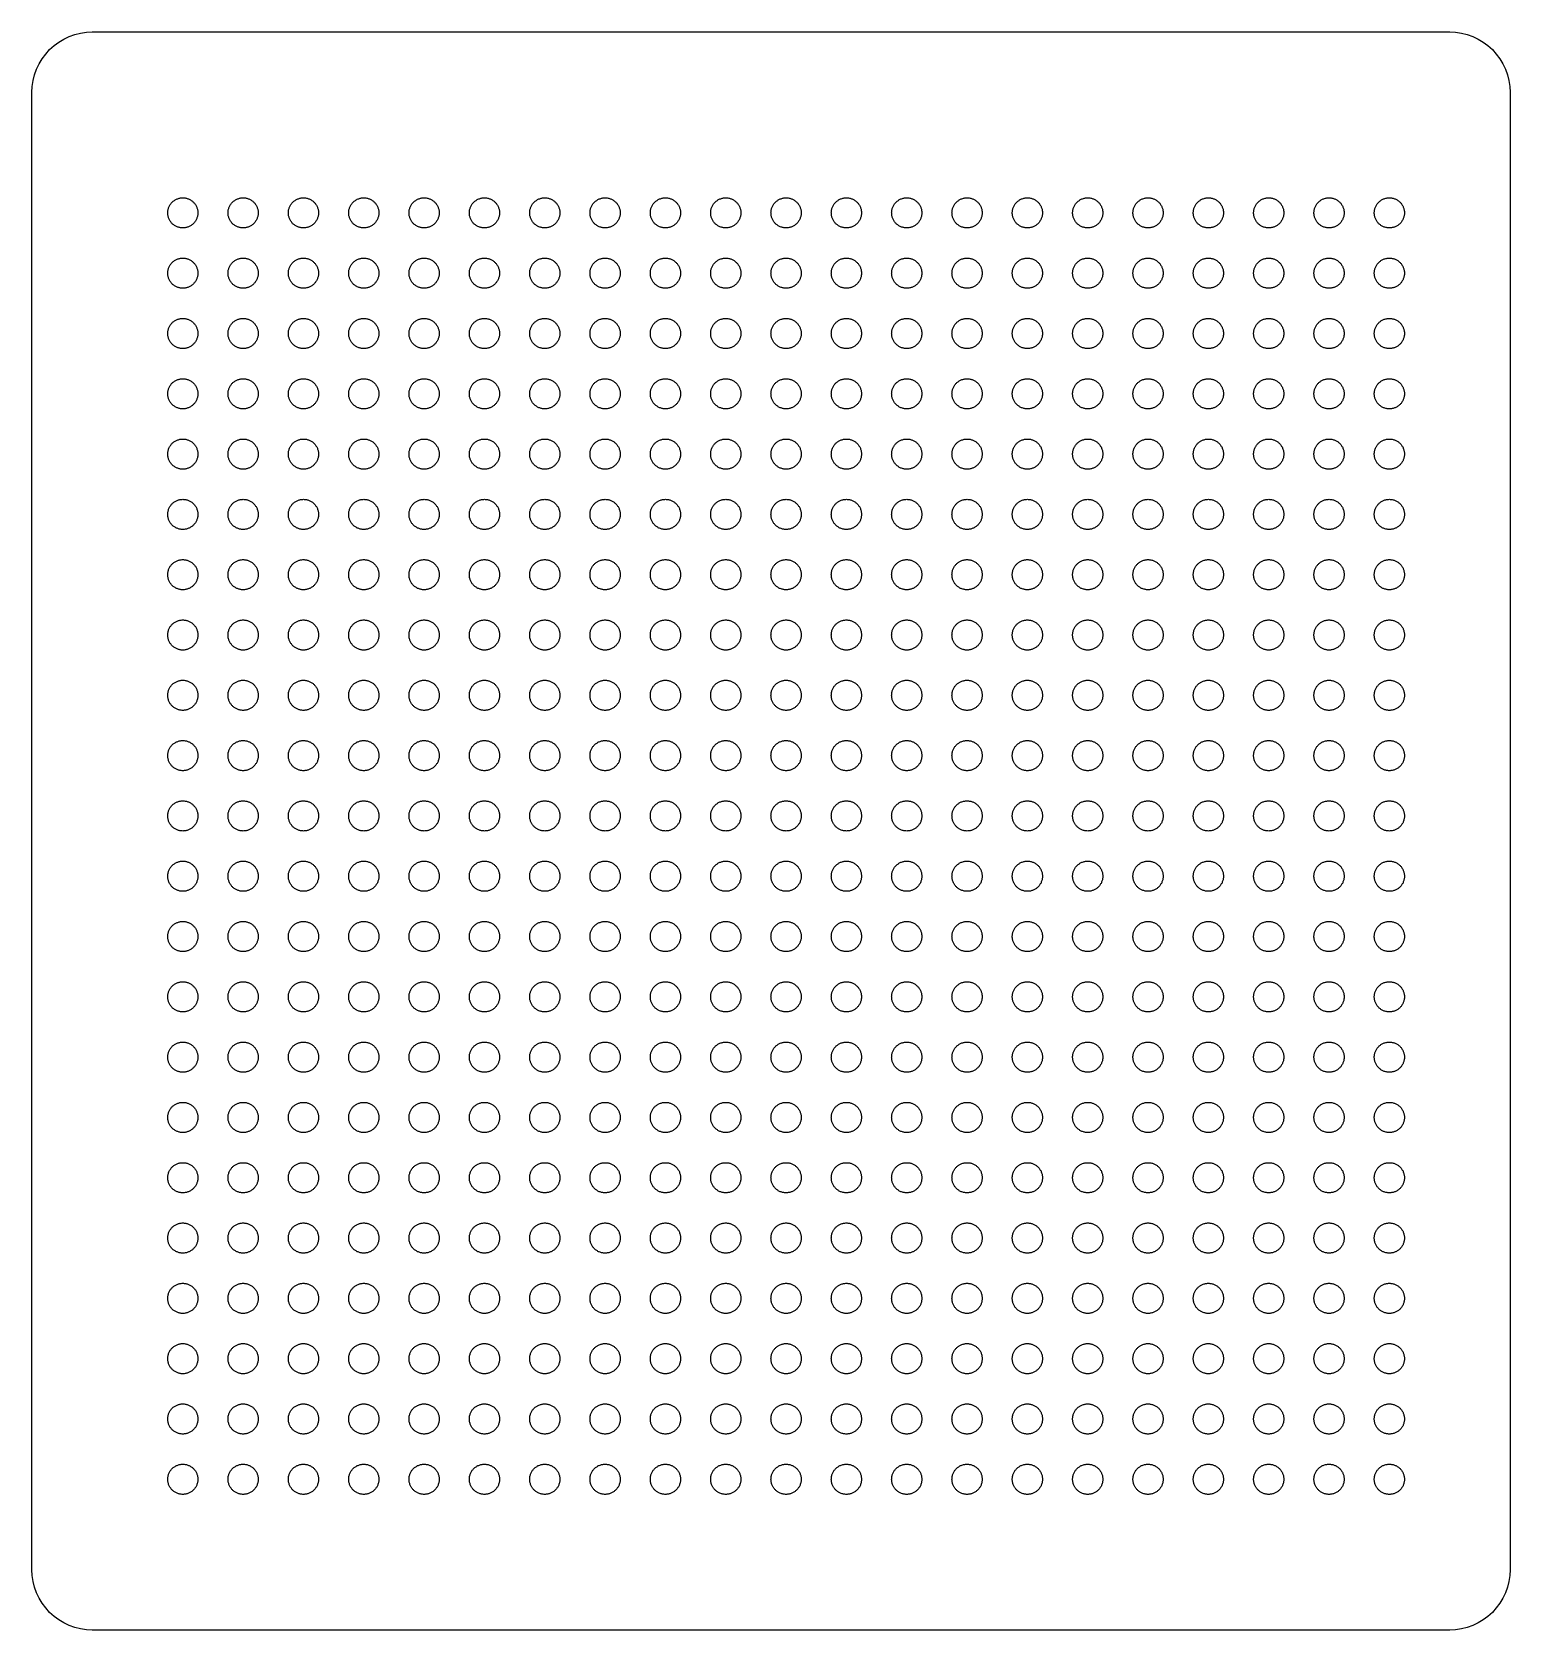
# Model space of a CAD drawing. Header units: millimetres. Extents: x 0 to 98, y 0 to 106.
import ezdxf

# ---------------------------------------------------------------- set-up
doc = ezdxf.new("R2010")
doc.units = ezdxf.units.MM
doc.layers.add('CUT', color=1, linetype='Continuous')
doc.layers.add('ENGRAVE', color=5, linetype='Continuous')

msp = doc.modelspace()

# ---------------------------------------------------------------- linework, layer by layer
at = {"layer": 'CUT'}
msp.add_lwpolyline([(94, 0), (4, 0), (3.6079, 0.0193), (3.2196, 0.0769), (2.8389, 0.1722), (2.4693, 0.3045), (2.1144, 0.4723), (1.7777, 0.6741), (1.4624, 0.908), (1.1716, 1.1716), (0.908, 1.4624), (0.6741, 1.7777), (0.4723, 2.1144), (0.3045, 2.4693), (0.1722, 2.8389), (0.0769, 3.2196), (0.0193, 3.6079), (0, 4), (0, 102), (0.0193, 102.3921), (0.0769, 102.7804), (0.1722, 103.1611), (0.3045, 103.5307), (0.4723, 103.8856), (0.6741, 104.2223), (0.908, 104.5376), (1.1716, 104.8284), (1.4624, 105.092), (1.7777, 105.3259), (2.1144, 105.5277), (2.4693, 105.6955), (2.8389, 105.8278), (3.2196, 105.9231), (3.6079, 105.9807), (4, 106), (94, 106), (94.3921, 105.9807), (94.7804, 105.9231), (95.1611, 105.8278), (95.5307, 105.6955), (95.8856, 105.5277), (96.2223, 105.3259), (96.5376, 105.092), (96.8284, 104.8284), (97.092, 104.5376), (97.3259, 104.2223), (97.5277, 103.8856), (97.6955, 103.5307), (97.8278, 103.1611), (97.9231, 102.7804), (97.9807, 102.3921), (98, 102), (98, 4), (97.9807, 3.6079), (97.9231, 3.2196), (97.8278, 2.8389), (97.6955, 2.4693), (97.5277, 2.1144), (97.3259, 1.7777), (97.092, 1.4624), (96.8284, 1.1716), (96.5376, 0.908), (96.2223, 0.6741), (95.8856, 0.4723), (95.5307, 0.3045), (95.1611, 0.1722), (94.7804, 0.0769), (94.3921, 0.0193), (94, 0)], close=True, dxfattribs=at)
at = {"layer": 'ENGRAVE'}
for points in [[(11, 94), (10.9988, 93.9509), (10.9952, 93.902), (10.9892, 93.8533), (10.9808, 93.8049), (10.97, 93.757), (10.9569, 93.7097), (10.9415, 93.6631), (10.9239, 93.6173), (10.904, 93.5724), (10.8819, 93.5286), (10.8577, 93.4859), (10.8315, 93.4444), (10.8032, 93.4043), (10.773, 93.3656), (10.741, 93.3284), (10.7071, 93.2929), (10.6716, 93.259), (10.6344, 93.227), (10.5957, 93.1968), (10.5556, 93.1685), (10.5141, 93.1423), (10.4714, 93.1181), (10.4276, 93.096), (10.3827, 93.0761), (10.3369, 93.0585), (10.2903, 93.0431), (10.243, 93.03), (10.1951, 93.0192), (10.1467, 93.0108), (10.098, 93.0048), (10.0491, 93.0012), (10, 93), (9.9509, 93.0012), (9.902, 93.0048), (9.8533, 93.0108), (9.8049, 93.0192), (9.757, 93.03), (9.7097, 93.0431), (9.6631, 93.0585), (9.6173, 93.0761), (9.5724, 93.096), (9.5286, 93.1181), (9.4859, 93.1423), (9.4444, 93.1685), (9.4043, 93.1968), (9.3656, 93.227), (9.3284, 93.259), (9.2929, 93.2929), (9.259, 93.3284), (9.227, 93.3656), (9.1968, 93.4043), (9.1685, 93.4444), (9.1423, 93.4859), (9.1181, 93.5286), (9.096, 93.5724), (9.0761, 93.6173), (9.0585, 93.6631), (9.0431, 93.7097), (9.03, 93.757), (9.0192, 93.8049), (9.0108, 93.8533), (9.0048, 93.902), (9.0012, 93.9509), (9, 94), (9.0012, 94.0491), (9.0048, 94.098), (9.0108, 94.1467), (9.0192, 94.1951), (9.03, 94.243), (9.0431, 94.2903), (9.0585, 94.3369), (9.0761, 94.3827), (9.096, 94.4276), (9.1181, 94.4714), (9.1423, 94.5141), (9.1685, 94.5556), (9.1968, 94.5957), (9.227, 94.6344), (9.259, 94.6716), (9.2929, 94.7071), (9.3284, 94.741), (9.3656, 94.773), (9.4043, 94.8032), (9.4444, 94.8315), (9.4859, 94.8577), (9.5286, 94.8819), (9.5724, 94.904), (9.6173, 94.9239), (9.6631, 94.9415), (9.7097, 94.9569), (9.757, 94.97), (9.8049, 94.9808), (9.8533, 94.9892), (9.902, 94.9952), (9.9509, 94.9988), (10, 95), (10.0491, 94.9988), (10.098, 94.9952), (10.1467, 94.9892), (10.1951, 94.9808), (10.243, 94.97), (10.2903, 94.9569), (10.3369, 94.9415), (10.3827, 94.9239), (10.4276, 94.904), (10.4714, 94.8819), (10.5141, 94.8577), (10.5556, 94.8315), (10.5957, 94.8032), (10.6344, 94.773), (10.6716, 94.741), (10.7071, 94.7071), (10.741, 94.6716), (10.773, 94.6344), (10.8032, 94.5957), (10.8315, 94.5556), (10.8577, 94.5141), (10.8819, 94.4714), (10.904, 94.4276), (10.9239, 94.3827), (10.9415, 94.3369), (10.9569, 94.2903), (10.97, 94.243), (10.9808, 94.1951), (10.9892, 94.1467), (10.9952, 94.098), (10.9988, 94.0491), (11, 94)], [(15, 94), (14.9988, 93.9509), (14.9952, 93.902), (14.9892, 93.8533), (14.9808, 93.8049), (14.97, 93.757), (14.9569, 93.7097), (14.9415, 93.6631), (14.9239, 93.6173), (14.904, 93.5724), (14.8819, 93.5286), (14.8577, 93.4859), (14.8315, 93.4444), (14.8032, 93.4043), (14.773, 93.3656), (14.741, 93.3284), (14.7071, 93.2929), (14.6716, 93.259), (14.6344, 93.227), (14.5957, 93.1968), (14.5556, 93.1685), (14.5141, 93.1423), (14.4714, 93.1181), (14.4276, 93.096), (14.3827, 93.0761), (14.3369, 93.0585), (14.2903, 93.0431), (14.243, 93.03), (14.1951, 93.0192), (14.1467, 93.0108), (14.098, 93.0048), (14.0491, 93.0012), (14, 93), (13.9509, 93.0012), (13.902, 93.0048), (13.8533, 93.0108), (13.8049, 93.0192), (13.757, 93.03), (13.7097, 93.0431), (13.6631, 93.0585), (13.6173, 93.0761), (13.5724, 93.096), (13.5286, 93.1181), (13.4859, 93.1423), (13.4444, 93.1685), (13.4043, 93.1968), (13.3656, 93.227), (13.3284, 93.259), (13.2929, 93.2929), (13.259, 93.3284), (13.227, 93.3656), (13.1968, 93.4043), (13.1685, 93.4444), (13.1423, 93.4859), (13.1181, 93.5286), (13.096, 93.5724), (13.0761, 93.6173), (13.0585, 93.6631), (13.0431, 93.7097), (13.03, 93.757), (13.0192, 93.8049), (13.0108, 93.8533), (13.0048, 93.902), (13.0012, 93.9509), (13, 94), (13.0012, 94.0491), (13.0048, 94.098), (13.0108, 94.1467), (13.0192, 94.1951), (13.03, 94.243), (13.0431, 94.2903), (13.0585, 94.3369), (13.0761, 94.3827), (13.096, 94.4276), (13.1181, 94.4714), (13.1423, 94.5141), (13.1685, 94.5556), (13.1968, 94.5957), (13.227, 94.6344), (13.259, 94.6716), (13.2929, 94.7071), (13.3284, 94.741), (13.3656, 94.773), (13.4043, 94.8032), (13.4444, 94.8315), (13.4859, 94.8577), (13.5286, 94.8819), (13.5724, 94.904), (13.6173, 94.9239), (13.6631, 94.9415), (13.7097, 94.9569), (13.757, 94.97), (13.8049, 94.9808), (13.8533, 94.9892), (13.902, 94.9952), (13.9509, 94.9988), (14, 95), (14.0491, 94.9988), (14.098, 94.9952), (14.1467, 94.9892), (14.1951, 94.9808), (14.243, 94.97), (14.2903, 94.9569), (14.3369, 94.9415), (14.3827, 94.9239), (14.4276, 94.904), (14.4714, 94.8819), (14.5141, 94.8577), (14.5556, 94.8315), (14.5957, 94.8032), (14.6344, 94.773), (14.6716, 94.741), (14.7071, 94.7071), (14.741, 94.6716), (14.773, 94.6344), (14.8032, 94.5957), (14.8315, 94.5556), (14.8577, 94.5141), (14.8819, 94.4714), (14.904, 94.4276), (14.9239, 94.3827), (14.9415, 94.3369), (14.9569, 94.2903), (14.97, 94.243), (14.9808, 94.1951), (14.9892, 94.1467), (14.9952, 94.098), (14.9988, 94.0491), (15, 94)], [(19, 94), (18.9988, 93.9509), (18.9952, 93.902), (18.9892, 93.8533), (18.9808, 93.8049), (18.97, 93.757), (18.9569, 93.7097), (18.9415, 93.6631), (18.9239, 93.6173), (18.904, 93.5724), (18.8819, 93.5286), (18.8577, 93.4859), (18.8315, 93.4444), (18.8032, 93.4043), (18.773, 93.3656), (18.741, 93.3284), (18.7071, 93.2929), (18.6716, 93.259), (18.6344, 93.227), (18.5957, 93.1968), (18.5556, 93.1685), (18.5141, 93.1423), (18.4714, 93.1181), (18.4276, 93.096), (18.3827, 93.0761), (18.3369, 93.0585), (18.2903, 93.0431), (18.243, 93.03), (18.1951, 93.0192), (18.1467, 93.0108), (18.098, 93.0048), (18.0491, 93.0012), (18, 93), (17.9509, 93.0012), (17.902, 93.0048), (17.8533, 93.0108), (17.8049, 93.0192), (17.757, 93.03), (17.7097, 93.0431), (17.6631, 93.0585), (17.6173, 93.0761), (17.5724, 93.096), (17.5286, 93.1181), (17.4859, 93.1423), (17.4444, 93.1685), (17.4043, 93.1968), (17.3656, 93.227), (17.3284, 93.259), (17.2929, 93.2929), (17.259, 93.3284), (17.227, 93.3656), (17.1968, 93.4043), (17.1685, 93.4444), (17.1423, 93.4859), (17.1181, 93.5286), (17.096, 93.5724), (17.0761, 93.6173), (17.0585, 93.6631), (17.0431, 93.7097), (17.03, 93.757), (17.0192, 93.8049), (17.0108, 93.8533), (17.0048, 93.902), (17.0012, 93.9509), (17, 94), (17.0012, 94.0491), (17.0048, 94.098), (17.0108, 94.1467), (17.0192, 94.1951), (17.03, 94.243), (17.0431, 94.2903), (17.0585, 94.3369), (17.0761, 94.3827), (17.096, 94.4276), (17.1181, 94.4714), (17.1423, 94.5141), (17.1685, 94.5556), (17.1968, 94.5957), (17.227, 94.6344), (17.259, 94.6716), (17.2929, 94.7071), (17.3284, 94.741), (17.3656, 94.773), (17.4043, 94.8032), (17.4444, 94.8315), (17.4859, 94.8577), (17.5286, 94.8819), (17.5724, 94.904), (17.6173, 94.9239), (17.6631, 94.9415), (17.7097, 94.9569), (17.757, 94.97), (17.8049, 94.9808), (17.8533, 94.9892), (17.902, 94.9952), (17.9509, 94.9988), (18, 95), (18.0491, 94.9988), (18.098, 94.9952), (18.1467, 94.9892), (18.1951, 94.9808), (18.243, 94.97), (18.2903, 94.9569), (18.3369, 94.9415), (18.3827, 94.9239), (18.4276, 94.904), (18.4714, 94.8819), (18.5141, 94.8577), (18.5556, 94.8315), (18.5957, 94.8032), (18.6344, 94.773), (18.6716, 94.741), (18.7071, 94.7071), (18.741, 94.6716), (18.773, 94.6344), (18.8032, 94.5957), (18.8315, 94.5556), (18.8577, 94.5141), (18.8819, 94.4714), (18.904, 94.4276), (18.9239, 94.3827), (18.9415, 94.3369), (18.9569, 94.2903), (18.97, 94.243), (18.9808, 94.1951), (18.9892, 94.1467), (18.9952, 94.098), (18.9988, 94.0491), (19, 94)], [(23, 94), (22.9988, 93.9509), (22.9952, 93.902), (22.9892, 93.8533), (22.9808, 93.8049), (22.97, 93.757), (22.9569, 93.7097), (22.9415, 93.6631), (22.9239, 93.6173), (22.904, 93.5724), (22.8819, 93.5286), (22.8577, 93.4859), (22.8315, 93.4444), (22.8032, 93.4043), (22.773, 93.3656), (22.741, 93.3284), (22.7071, 93.2929), (22.6716, 93.259), (22.6344, 93.227), (22.5957, 93.1968), (22.5556, 93.1685), (22.5141, 93.1423), (22.4714, 93.1181), (22.4276, 93.096), (22.3827, 93.0761), (22.3369, 93.0585), (22.2903, 93.0431), (22.243, 93.03), (22.1951, 93.0192), (22.1467, 93.0108), (22.098, 93.0048), (22.0491, 93.0012), (22, 93), (21.9509, 93.0012), (21.902, 93.0048), (21.8533, 93.0108), (21.8049, 93.0192), (21.757, 93.03), (21.7097, 93.0431), (21.6631, 93.0585), (21.6173, 93.0761), (21.5724, 93.096), (21.5286, 93.1181), (21.4859, 93.1423), (21.4444, 93.1685), (21.4043, 93.1968), (21.3656, 93.227), (21.3284, 93.259), (21.2929, 93.2929), (21.259, 93.3284), (21.227, 93.3656), (21.1968, 93.4043), (21.1685, 93.4444), (21.1423, 93.4859), (21.1181, 93.5286), (21.096, 93.5724), (21.0761, 93.6173), (21.0585, 93.6631), (21.0431, 93.7097), (21.03, 93.757), (21.0192, 93.8049), (21.0108, 93.8533), (21.0048, 93.902), (21.0012, 93.9509), (21, 94), (21.0012, 94.0491), (21.0048, 94.098), (21.0108, 94.1467), (21.0192, 94.1951), (21.03, 94.243), (21.0431, 94.2903), (21.0585, 94.3369), (21.0761, 94.3827), (21.096, 94.4276), (21.1181, 94.4714), (21.1423, 94.5141), (21.1685, 94.5556), (21.1968, 94.5957), (21.227, 94.6344), (21.259, 94.6716), (21.2929, 94.7071), (21.3284, 94.741), (21.3656, 94.773), (21.4043, 94.8032), (21.4444, 94.8315), (21.4859, 94.8577), (21.5286, 94.8819), (21.5724, 94.904), (21.6173, 94.9239), (21.6631, 94.9415), (21.7097, 94.9569), (21.757, 94.97), (21.8049, 94.9808), (21.8533, 94.9892), (21.902, 94.9952), (21.9509, 94.9988), (22, 95), (22.0491, 94.9988), (22.098, 94.9952), (22.1467, 94.9892), (22.1951, 94.9808), (22.243, 94.97), (22.2903, 94.9569), (22.3369, 94.9415), (22.3827, 94.9239), (22.4276, 94.904), (22.4714, 94.8819), (22.5141, 94.8577), (22.5556, 94.8315), (22.5957, 94.8032), (22.6344, 94.773), (22.6716, 94.741), (22.7071, 94.7071), (22.741, 94.6716), (22.773, 94.6344), (22.8032, 94.5957), (22.8315, 94.5556), (22.8577, 94.5141), (22.8819, 94.4714), (22.904, 94.4276), (22.9239, 94.3827), (22.9415, 94.3369), (22.9569, 94.2903), (22.97, 94.243), (22.9808, 94.1951), (22.9892, 94.1467), (22.9952, 94.098), (22.9988, 94.0491), (23, 94)], [(27, 94), (26.9988, 93.9509), (26.9952, 93.902), (26.9892, 93.8533), (26.9808, 93.8049), (26.97, 93.757), (26.9569, 93.7097), (26.9415, 93.6631), (26.9239, 93.6173), (26.904, 93.5724), (26.8819, 93.5286), (26.8577, 93.4859), (26.8315, 93.4444), (26.8032, 93.4043), (26.773, 93.3656), (26.741, 93.3284), (26.7071, 93.2929), (26.6716, 93.259), (26.6344, 93.227), (26.5957, 93.1968), (26.5556, 93.1685), (26.5141, 93.1423), (26.4714, 93.1181), (26.4276, 93.096), (26.3827, 93.0761), (26.3369, 93.0585), (26.2903, 93.0431), (26.243, 93.03), (26.1951, 93.0192), (26.1467, 93.0108), (26.098, 93.0048), (26.0491, 93.0012), (26, 93), (25.9509, 93.0012), (25.902, 93.0048), (25.8533, 93.0108), (25.8049, 93.0192), (25.757, 93.03), (25.7097, 93.0431), (25.6631, 93.0585), (25.6173, 93.0761), (25.5724, 93.096), (25.5286, 93.1181), (25.4859, 93.1423), (25.4444, 93.1685), (25.4043, 93.1968), (25.3656, 93.227), (25.3284, 93.259), (25.2929, 93.2929), (25.259, 93.3284), (25.227, 93.3656), (25.1968, 93.4043), (25.1685, 93.4444), (25.1423, 93.4859), (25.1181, 93.5286), (25.096, 93.5724), (25.0761, 93.6173), (25.0585, 93.6631), (25.0431, 93.7097), (25.03, 93.757), (25.0192, 93.8049), (25.0108, 93.8533), (25.0048, 93.902), (25.0012, 93.9509), (25, 94), (25.0012, 94.0491), (25.0048, 94.098), (25.0108, 94.1467), (25.0192, 94.1951), (25.03, 94.243), (25.0431, 94.2903), (25.0585, 94.3369), (25.0761, 94.3827), (25.096, 94.4276), (25.1181, 94.4714), (25.1423, 94.5141), (25.1685, 94.5556), (25.1968, 94.5957), (25.227, 94.6344), (25.259, 94.6716), (25.2929, 94.7071), (25.3284, 94.741), (25.3656, 94.773), (25.4043, 94.8032), (25.4444, 94.8315), (25.4859, 94.8577), (25.5286, 94.8819), (25.5724, 94.904), (25.6173, 94.9239), (25.6631, 94.9415), (25.7097, 94.9569), (25.757, 94.97), (25.8049, 94.9808), (25.8533, 94.9892), (25.902, 94.9952), (25.9509, 94.9988), (26, 95), (26.0491, 94.9988), (26.098, 94.9952), (26.1467, 94.9892), (26.1951, 94.9808), (26.243, 94.97), (26.2903, 94.9569), (26.3369, 94.9415), (26.3827, 94.9239), (26.4276, 94.904), (26.4714, 94.8819), (26.5141, 94.8577), (26.5556, 94.8315), (26.5957, 94.8032), (26.6344, 94.773), (26.6716, 94.741), (26.7071, 94.7071), (26.741, 94.6716), (26.773, 94.6344), (26.8032, 94.5957), (26.8315, 94.5556), (26.8577, 94.5141), (26.8819, 94.4714), (26.904, 94.4276), (26.9239, 94.3827), (26.9415, 94.3369), (26.9569, 94.2903), (26.97, 94.243), (26.9808, 94.1951), (26.9892, 94.1467), (26.9952, 94.098), (26.9988, 94.0491), (27, 94)], [(31, 94), (30.9988, 93.9509), (30.9952, 93.902), (30.9892, 93.8533), (30.9808, 93.8049), (30.97, 93.757), (30.9569, 93.7097), (30.9415, 93.6631), (30.9239, 93.6173), (30.904, 93.5724), (30.8819, 93.5286), (30.8577, 93.4859), (30.8315, 93.4444), (30.8032, 93.4043), (30.773, 93.3656), (30.741, 93.3284), (30.7071, 93.2929), (30.6716, 93.259), (30.6344, 93.227), (30.5957, 93.1968), (30.5556, 93.1685), (30.5141, 93.1423), (30.4714, 93.1181), (30.4276, 93.096), (30.3827, 93.0761), (30.3369, 93.0585), (30.2903, 93.0431), (30.243, 93.03), (30.1951, 93.0192), (30.1467, 93.0108), (30.098, 93.0048), (30.0491, 93.0012), (30, 93), (29.9509, 93.0012), (29.902, 93.0048), (29.8533, 93.0108), (29.8049, 93.0192), (29.757, 93.03), (29.7097, 93.0431), (29.6631, 93.0585), (29.6173, 93.0761), (29.5724, 93.096), (29.5286, 93.1181), (29.4859, 93.1423), (29.4444, 93.1685), (29.4043, 93.1968), (29.3656, 93.227), (29.3284, 93.259), (29.2929, 93.2929), (29.259, 93.3284), (29.227, 93.3656), (29.1968, 93.4043), (29.1685, 93.4444), (29.1423, 93.4859), (29.1181, 93.5286), (29.096, 93.5724), (29.0761, 93.6173), (29.0585, 93.6631), (29.0431, 93.7097), (29.03, 93.757), (29.0192, 93.8049), (29.0108, 93.8533), (29.0048, 93.902), (29.0012, 93.9509), (29, 94), (29.0012, 94.0491), (29.0048, 94.098), (29.0108, 94.1467), (29.0192, 94.1951), (29.03, 94.243), (29.0431, 94.2903), (29.0585, 94.3369), (29.0761, 94.3827), (29.096, 94.4276), (29.1181, 94.4714), (29.1423, 94.5141), (29.1685, 94.5556), (29.1968, 94.5957), (29.227, 94.6344), (29.259, 94.6716), (29.2929, 94.7071), (29.3284, 94.741), (29.3656, 94.773), (29.4043, 94.8032), (29.4444, 94.8315), (29.4859, 94.8577), (29.5286, 94.8819), (29.5724, 94.904), (29.6173, 94.9239), (29.6631, 94.9415), (29.7097, 94.9569), (29.757, 94.97), (29.8049, 94.9808), (29.8533, 94.9892), (29.902, 94.9952), (29.9509, 94.9988), (30, 95), (30.0491, 94.9988), (30.098, 94.9952), (30.1467, 94.9892), (30.1951, 94.9808), (30.243, 94.97), (30.2903, 94.9569), (30.3369, 94.9415), (30.3827, 94.9239), (30.4276, 94.904), (30.4714, 94.8819), (30.5141, 94.8577), (30.5556, 94.8315), (30.5957, 94.8032), (30.6344, 94.773), (30.6716, 94.741), (30.7071, 94.7071), (30.741, 94.6716), (30.773, 94.6344), (30.8032, 94.5957), (30.8315, 94.5556), (30.8577, 94.5141), (30.8819, 94.4714), (30.904, 94.4276), (30.9239, 94.3827), (30.9415, 94.3369), (30.9569, 94.2903), (30.97, 94.243), (30.9808, 94.1951), (30.9892, 94.1467), (30.9952, 94.098), (30.9988, 94.0491), (31, 94)], [(35, 94), (34.9988, 93.9509), (34.9952, 93.902), (34.9892, 93.8533), (34.9808, 93.8049), (34.97, 93.757), (34.9569, 93.7097), (34.9415, 93.6631), (34.9239, 93.6173), (34.904, 93.5724), (34.8819, 93.5286), (34.8577, 93.4859), (34.8315, 93.4444), (34.8032, 93.4043), (34.773, 93.3656), (34.741, 93.3284), (34.7071, 93.2929), (34.6716, 93.259), (34.6344, 93.227), (34.5957, 93.1968), (34.5556, 93.1685), (34.5141, 93.1423), (34.4714, 93.1181), (34.4276, 93.096), (34.3827, 93.0761), (34.3369, 93.0585), (34.2903, 93.0431), (34.243, 93.03), (34.1951, 93.0192), (34.1467, 93.0108), (34.098, 93.0048), (34.0491, 93.0012), (34, 93), (33.9509, 93.0012), (33.902, 93.0048), (33.8533, 93.0108), (33.8049, 93.0192), (33.757, 93.03), (33.7097, 93.0431), (33.6631, 93.0585), (33.6173, 93.0761), (33.5724, 93.096), (33.5286, 93.1181), (33.4859, 93.1423), (33.4444, 93.1685), (33.4043, 93.1968), (33.3656, 93.227), (33.3284, 93.259), (33.2929, 93.2929), (33.259, 93.3284), (33.227, 93.3656), (33.1968, 93.4043), (33.1685, 93.4444), (33.1423, 93.4859), (33.1181, 93.5286), (33.096, 93.5724), (33.0761, 93.6173), (33.0585, 93.6631), (33.0431, 93.7097), (33.03, 93.757), (33.0192, 93.8049), (33.0108, 93.8533), (33.0048, 93.902), (33.0012, 93.9509), (33, 94), (33.0012, 94.0491), (33.0048, 94.098), (33.0108, 94.1467), (33.0192, 94.1951), (33.03, 94.243), (33.0431, 94.2903), (33.0585, 94.3369), (33.0761, 94.3827), (33.096, 94.4276), (33.1181, 94.4714), (33.1423, 94.5141), (33.1685, 94.5556), (33.1968, 94.5957), (33.227, 94.6344), (33.259, 94.6716), (33.2929, 94.7071), (33.3284, 94.741), (33.3656, 94.773), (33.4043, 94.8032), (33.4444, 94.8315), (33.4859, 94.8577), (33.5286, 94.8819), (33.5724, 94.904), (33.6173, 94.9239), (33.6631, 94.9415), (33.7097, 94.9569), (33.757, 94.97), (33.8049, 94.9808), (33.8533, 94.9892), (33.902, 94.9952), (33.9509, 94.9988), (34, 95), (34.0491, 94.9988), (34.098, 94.9952), (34.1467, 94.9892), (34.1951, 94.9808), (34.243, 94.97), (34.2903, 94.9569), (34.3369, 94.9415), (34.3827, 94.9239), (34.4276, 94.904), (34.4714, 94.8819), (34.5141, 94.8577), (34.5556, 94.8315), (34.5957, 94.8032), (34.6344, 94.773), (34.6716, 94.741), (34.7071, 94.7071), (34.741, 94.6716), (34.773, 94.6344), (34.8032, 94.5957), (34.8315, 94.5556), (34.8577, 94.5141), (34.8819, 94.4714), (34.904, 94.4276), (34.9239, 94.3827), (34.9415, 94.3369), (34.9569, 94.2903), (34.97, 94.243), (34.9808, 94.1951), (34.9892, 94.1467), (34.9952, 94.098), (34.9988, 94.0491), (35, 94)], [(39, 94), (38.9988, 93.9509), (38.9952, 93.902), (38.9892, 93.8533), (38.9808, 93.8049), (38.97, 93.757), (38.9569, 93.7097), (38.9415, 93.6631), (38.9239, 93.6173), (38.904, 93.5724), (38.8819, 93.5286), (38.8577, 93.4859), (38.8315, 93.4444), (38.8032, 93.4043), (38.773, 93.3656), (38.741, 93.3284), (38.7071, 93.2929), (38.6716, 93.259), (38.6344, 93.227), (38.5957, 93.1968), (38.5556, 93.1685), (38.5141, 93.1423), (38.4714, 93.1181), (38.4276, 93.096), (38.3827, 93.0761), (38.3369, 93.0585), (38.2903, 93.0431), (38.243, 93.03), (38.1951, 93.0192), (38.1467, 93.0108), (38.098, 93.0048), (38.0491, 93.0012), (38, 93), (37.9509, 93.0012), (37.902, 93.0048), (37.8533, 93.0108), (37.8049, 93.0192), (37.757, 93.03), (37.7097, 93.0431), (37.6631, 93.0585), (37.6173, 93.0761), (37.5724, 93.096), (37.5286, 93.1181), (37.4859, 93.1423), (37.4444, 93.1685), (37.4043, 93.1968), (37.3656, 93.227), (37.3284, 93.259), (37.2929, 93.2929), (37.259, 93.3284), (37.227, 93.3656), (37.1968, 93.4043), (37.1685, 93.4444), (37.1423, 93.4859), (37.1181, 93.5286), (37.096, 93.5724), (37.0761, 93.6173), (37.0585, 93.6631), (37.0431, 93.7097), (37.03, 93.757), (37.0192, 93.8049), (37.0108, 93.8533), (37.0048, 93.902), (37.0012, 93.9509), (37, 94), (37.0012, 94.0491), (37.0048, 94.098), (37.0108, 94.1467), (37.0192, 94.1951), (37.03, 94.243), (37.0431, 94.2903), (37.0585, 94.3369), (37.0761, 94.3827), (37.096, 94.4276), (37.1181, 94.4714), (37.1423, 94.5141), (37.1685, 94.5556), (37.1968, 94.5957), (37.227, 94.6344), (37.259, 94.6716), (37.2929, 94.7071), (37.3284, 94.741), (37.3656, 94.773), (37.4043, 94.8032), (37.4444, 94.8315), (37.4859, 94.8577), (37.5286, 94.8819), (37.5724, 94.904), (37.6173, 94.9239), (37.6631, 94.9415), (37.7097, 94.9569), (37.757, 94.97), (37.8049, 94.9808), (37.8533, 94.9892), (37.902, 94.9952), (37.9509, 94.9988), (38, 95), (38.0491, 94.9988), (38.098, 94.9952), (38.1467, 94.9892), (38.1951, 94.9808), (38.243, 94.97), (38.2903, 94.9569), (38.3369, 94.9415), (38.3827, 94.9239), (38.4276, 94.904), (38.4714, 94.8819), (38.5141, 94.8577), (38.5556, 94.8315), (38.5957, 94.8032), (38.6344, 94.773), (38.6716, 94.741), (38.7071, 94.7071), (38.741, 94.6716), (38.773, 94.6344), (38.8032, 94.5957), (38.8315, 94.5556), (38.8577, 94.5141), (38.8819, 94.4714), (38.904, 94.4276), (38.9239, 94.3827), (38.9415, 94.3369), (38.9569, 94.2903), (38.97, 94.243), (38.9808, 94.1951), (38.9892, 94.1467), (38.9952, 94.098), (38.9988, 94.0491), (39, 94)], [(43, 94), (42.9988, 93.9509), (42.9952, 93.902), (42.9892, 93.8533), (42.9808, 93.8049), (42.97, 93.757), (42.9569, 93.7097), (42.9415, 93.6631), (42.9239, 93.6173), (42.904, 93.5724), (42.8819, 93.5286), (42.8577, 93.4859), (42.8315, 93.4444), (42.8032, 93.4043), (42.773, 93.3656), (42.741, 93.3284), (42.7071, 93.2929), (42.6716, 93.259), (42.6344, 93.227), (42.5957, 93.1968), (42.5556, 93.1685), (42.5141, 93.1423), (42.4714, 93.1181), (42.4276, 93.096), (42.3827, 93.0761), (42.3369, 93.0585), (42.2903, 93.0431), (42.243, 93.03), (42.1951, 93.0192), (42.1467, 93.0108), (42.098, 93.0048), (42.0491, 93.0012), (42, 93), (41.9509, 93.0012), (41.902, 93.0048), (41.8533, 93.0108), (41.8049, 93.0192), (41.757, 93.03), (41.7097, 93.0431), (41.6631, 93.0585), (41.6173, 93.0761), (41.5724, 93.096), (41.5286, 93.1181), (41.4859, 93.1423), (41.4444, 93.1685), (41.4043, 93.1968), (41.3656, 93.227), (41.3284, 93.259), (41.2929, 93.2929), (41.259, 93.3284), (41.227, 93.3656), (41.1968, 93.4043), (41.1685, 93.4444), (41.1423, 93.4859), (41.1181, 93.5286), (41.096, 93.5724), (41.0761, 93.6173), (41.0585, 93.6631), (41.0431, 93.7097), (41.03, 93.757), (41.0192, 93.8049), (41.0108, 93.8533), (41.0048, 93.902), (41.0012, 93.9509), (41, 94), (41.0012, 94.0491), (41.0048, 94.098), (41.0108, 94.1467), (41.0192, 94.1951), (41.03, 94.243), (41.0431, 94.2903), (41.0585, 94.3369), (41.0761, 94.3827), (41.096, 94.4276), (41.1181, 94.4714), (41.1423, 94.5141), (41.1685, 94.5556), (41.1968, 94.5957), (41.227, 94.6344), (41.259, 94.6716), (41.2929, 94.7071), (41.3284, 94.741), (41.3656, 94.773), (41.4043, 94.8032), (41.4444, 94.8315), (41.4859, 94.8577), (41.5286, 94.8819), (41.5724, 94.904), (41.6173, 94.9239), (41.6631, 94.9415), (41.7097, 94.9569), (41.757, 94.97), (41.8049, 94.9808), (41.8533, 94.9892), (41.902, 94.9952), (41.9509, 94.9988), (42, 95), (42.0491, 94.9988), (42.098, 94.9952), (42.1467, 94.9892), (42.1951, 94.9808), (42.243, 94.97), (42.2903, 94.9569), (42.3369, 94.9415), (42.3827, 94.9239), (42.4276, 94.904), (42.4714, 94.8819), (42.5141, 94.8577), (42.5556, 94.8315), (42.5957, 94.8032), (42.6344, 94.773), (42.6716, 94.741), (42.7071, 94.7071), (42.741, 94.6716), (42.773, 94.6344), (42.8032, 94.5957), (42.8315, 94.5556), (42.8577, 94.5141), (42.8819, 94.4714), (42.904, 94.4276), (42.9239, 94.3827), (42.9415, 94.3369), (42.9569, 94.2903), (42.97, 94.243), (42.9808, 94.1951), (42.9892, 94.1467), (42.9952, 94.098), (42.9988, 94.0491), (43, 94)], [(47, 94), (46.9988, 93.9509), (46.9952, 93.902), (46.9892, 93.8533), (46.9808, 93.8049), (46.97, 93.757), (46.9569, 93.7097), (46.9415, 93.6631), (46.9239, 93.6173), (46.904, 93.5724), (46.8819, 93.5286), (46.8577, 93.4859), (46.8315, 93.4444), (46.8032, 93.4043), (46.773, 93.3656), (46.741, 93.3284), (46.7071, 93.2929), (46.6716, 93.259), (46.6344, 93.227), (46.5957, 93.1968), (46.5556, 93.1685), (46.5141, 93.1423), (46.4714, 93.1181), (46.4276, 93.096), (46.3827, 93.0761), (46.3369, 93.0585), (46.2903, 93.0431), (46.243, 93.03), (46.1951, 93.0192), (46.1467, 93.0108), (46.098, 93.0048), (46.0491, 93.0012), (46, 93), (45.9509, 93.0012), (45.902, 93.0048), (45.8533, 93.0108), (45.8049, 93.0192), (45.757, 93.03), (45.7097, 93.0431), (45.6631, 93.0585), (45.6173, 93.0761), (45.5724, 93.096), (45.5286, 93.1181), (45.4859, 93.1423), (45.4444, 93.1685), (45.4043, 93.1968), (45.3656, 93.227), (45.3284, 93.259), (45.2929, 93.2929), (45.259, 93.3284), (45.227, 93.3656), (45.1968, 93.4043), (45.1685, 93.4444), (45.1423, 93.4859), (45.1181, 93.5286), (45.096, 93.5724), (45.0761, 93.6173), (45.0585, 93.6631), (45.0431, 93.7097), (45.03, 93.757), (45.0192, 93.8049), (45.0108, 93.8533), (45.0048, 93.902), (45.0012, 93.9509), (45, 94), (45.0012, 94.0491), (45.0048, 94.098), (45.0108, 94.1467), (45.0192, 94.1951), (45.03, 94.243), (45.0431, 94.2903), (45.0585, 94.3369), (45.0761, 94.3827), (45.096, 94.4276), (45.1181, 94.4714), (45.1423, 94.5141), (45.1685, 94.5556), (45.1968, 94.5957), (45.227, 94.6344), (45.259, 94.6716), (45.2929, 94.7071), (45.3284, 94.741), (45.3656, 94.773), (45.4043, 94.8032), (45.4444, 94.8315), (45.4859, 94.8577), (45.5286, 94.8819), (45.5724, 94.904), (45.6173, 94.9239), (45.6631, 94.9415), (45.7097, 94.9569), (45.757, 94.97), (45.8049, 94.9808), (45.8533, 94.9892), (45.902, 94.9952), (45.9509, 94.9988), (46, 95), (46.0491, 94.9988), (46.098, 94.9952), (46.1467, 94.9892), (46.1951, 94.9808), (46.243, 94.97), (46.2903, 94.9569), (46.3369, 94.9415), (46.3827, 94.9239), (46.4276, 94.904), (46.4714, 94.8819), (46.5141, 94.8577), (46.5556, 94.8315), (46.5957, 94.8032), (46.6344, 94.773), (46.6716, 94.741), (46.7071, 94.7071), (46.741, 94.6716), (46.773, 94.6344), (46.8032, 94.5957), (46.8315, 94.5556), (46.8577, 94.5141), (46.8819, 94.4714), (46.904, 94.4276), (46.9239, 94.3827), (46.9415, 94.3369), (46.9569, 94.2903), (46.97, 94.243), (46.9808, 94.1951), (46.9892, 94.1467), (46.9952, 94.098), (46.9988, 94.0491), (47, 94)], [(51, 94), (50.9988, 93.9509), (50.9952, 93.902), (50.9892, 93.8533), (50.9808, 93.8049), (50.97, 93.757), (50.9569, 93.7097), (50.9415, 93.6631), (50.9239, 93.6173), (50.904, 93.5724), (50.8819, 93.5286), (50.8577, 93.4859), (50.8315, 93.4444), (50.8032, 93.4043), (50.773, 93.3656), (50.741, 93.3284), (50.7071, 93.2929), (50.6716, 93.259), (50.6344, 93.227), (50.5957, 93.1968), (50.5556, 93.1685), (50.5141, 93.1423), (50.4714, 93.1181), (50.4276, 93.096), (50.3827, 93.0761), (50.3369, 93.0585), (50.2903, 93.0431), (50.243, 93.03), (50.1951, 93.0192), (50.1467, 93.0108), (50.098, 93.0048), (50.0491, 93.0012), (50, 93), (49.9509, 93.0012), (49.902, 93.0048), (49.8533, 93.0108), (49.8049, 93.0192), (49.757, 93.03), (49.7097, 93.0431), (49.6631, 93.0585), (49.6173, 93.0761), (49.5724, 93.096), (49.5286, 93.1181), (49.4859, 93.1423), (49.4444, 93.1685), (49.4043, 93.1968), (49.3656, 93.227), (49.3284, 93.259), (49.2929, 93.2929), (49.259, 93.3284), (49.227, 93.3656), (49.1968, 93.4043), (49.1685, 93.4444), (49.1423, 93.4859), (49.1181, 93.5286), (49.096, 93.5724), (49.0761, 93.6173), (49.0585, 93.6631), (49.0431, 93.7097), (49.03, 93.757), (49.0192, 93.8049), (49.0108, 93.8533), (49.0048, 93.902), (49.0012, 93.9509), (49, 94), (49.0012, 94.0491), (49.0048, 94.098), (49.0108, 94.1467), (49.0192, 94.1951), (49.03, 94.243), (49.0431, 94.2903), (49.0585, 94.3369), (49.0761, 94.3827), (49.096, 94.4276), (49.1181, 94.4714), (49.1423, 94.5141), (49.1685, 94.5556), (49.1968, 94.5957), (49.227, 94.6344), (49.259, 94.6716), (49.2929, 94.7071), (49.3284, 94.741), (49.3656, 94.773), (49.4043, 94.8032), (49.4444, 94.8315), (49.4859, 94.8577), (49.5286, 94.8819), (49.5724, 94.904), (49.6173, 94.9239), (49.6631, 94.9415), (49.7097, 94.9569), (49.757, 94.97), (49.8049, 94.9808), (49.8533, 94.9892), (49.902, 94.9952), (49.9509, 94.9988), (50, 95), (50.0491, 94.9988), (50.098, 94.9952), (50.1467, 94.9892), (50.1951, 94.9808), (50.243, 94.97), (50.2903, 94.9569), (50.3369, 94.9415), (50.3827, 94.9239), (50.4276, 94.904), (50.4714, 94.8819), (50.5141, 94.8577), (50.5556, 94.8315), (50.5957, 94.8032), (50.6344, 94.773), (50.6716, 94.741), (50.7071, 94.7071), (50.741, 94.6716), (50.773, 94.6344), (50.8032, 94.5957), (50.8315, 94.5556), (50.8577, 94.5141), (50.8819, 94.4714), (50.904, 94.4276), (50.9239, 94.3827), (50.9415, 94.3369), (50.9569, 94.2903), (50.97, 94.243), (50.9808, 94.1951), (50.9892, 94.1467), (50.9952, 94.098), (50.9988, 94.0491), (51, 94)], [(55, 94), (54.9988, 93.9509), (54.9952, 93.902), (54.9892, 93.8533), (54.9808, 93.8049), (54.97, 93.757), (54.9569, 93.7097), (54.9415, 93.6631), (54.9239, 93.6173), (54.904, 93.5724), (54.8819, 93.5286), (54.8577, 93.4859), (54.8315, 93.4444), (54.8032, 93.4043), (54.773, 93.3656), (54.741, 93.3284), (54.7071, 93.2929), (54.6716, 93.259), (54.6344, 93.227), (54.5957, 93.1968), (54.5556, 93.1685), (54.5141, 93.1423), (54.4714, 93.1181), (54.4276, 93.096), (54.3827, 93.0761), (54.3369, 93.0585), (54.2903, 93.0431), (54.243, 93.03), (54.1951, 93.0192), (54.1467, 93.0108), (54.098, 93.0048), (54.0491, 93.0012), (54, 93), (53.9509, 93.0012), (53.902, 93.0048), (53.8533, 93.0108), (53.8049, 93.0192), (53.757, 93.03), (53.7097, 93.0431), (53.6631, 93.0585), (53.6173, 93.0761), (53.5724, 93.096), (53.5286, 93.1181), (53.4859, 93.1423), (53.4444, 93.1685), (53.4043, 93.1968), (53.3656, 93.227), (53.3284, 93.259), (53.2929, 93.2929), (53.259, 93.3284), (53.227, 93.3656), (53.1968, 93.4043), (53.1685, 93.4444), (53.1423, 93.4859), (53.1181, 93.5286), (53.096, 93.5724), (53.0761, 93.6173), (53.0585, 93.6631), (53.0431, 93.7097), (53.03, 93.757), (53.0192, 93.8049), (53.0108, 93.8533), (53.0048, 93.902), (53.0012, 93.9509), (53, 94), (53.0012, 94.0491), (53.0048, 94.098), (53.0108, 94.1467), (53.0192, 94.1951), (53.03, 94.243), (53.0431, 94.2903), (53.0585, 94.3369), (53.0761, 94.3827), (53.096, 94.4276), (53.1181, 94.4714), (53.1423, 94.5141), (53.1685, 94.5556), (53.1968, 94.5957), (53.227, 94.6344), (53.259, 94.6716), (53.2929, 94.7071), (53.3284, 94.741), (53.3656, 94.773), (53.4043, 94.8032), (53.4444, 94.8315), (53.4859, 94.8577), (53.5286, 94.8819), (53.5724, 94.904), (53.6173, 94.9239), (53.6631, 94.9415), (53.7097, 94.9569), (53.757, 94.97), (53.8049, 94.9808), (53.8533, 94.9892), (53.902, 94.9952), (53.9509, 94.9988), (54, 95), (54.0491, 94.9988), (54.098, 94.9952), (54.1467, 94.9892), (54.1951, 94.9808), (54.243, 94.97), (54.2903, 94.9569), (54.3369, 94.9415), (54.3827, 94.9239), (54.4276, 94.904), (54.4714, 94.8819), (54.5141, 94.8577), (54.5556, 94.8315), (54.5957, 94.8032), (54.6344, 94.773), (54.6716, 94.741), (54.7071, 94.7071), (54.741, 94.6716), (54.773, 94.6344), (54.8032, 94.5957), (54.8315, 94.5556), (54.8577, 94.5141), (54.8819, 94.4714), (54.904, 94.4276), (54.9239, 94.3827), (54.9415, 94.3369), (54.9569, 94.2903), (54.97, 94.243), (54.9808, 94.1951), (54.9892, 94.1467), (54.9952, 94.098), (54.9988, 94.0491), (55, 94)], [(59, 94), (58.9988, 93.9509), (58.9952, 93.902), (58.9892, 93.8533), (58.9808, 93.8049), (58.97, 93.757), (58.9569, 93.7097), (58.9415, 93.6631), (58.9239, 93.6173), (58.904, 93.5724), (58.8819, 93.5286), (58.8577, 93.4859), (58.8315, 93.4444), (58.8032, 93.4043), (58.773, 93.3656), (58.741, 93.3284), (58.7071, 93.2929), (58.6716, 93.259), (58.6344, 93.227), (58.5957, 93.1968), (58.5556, 93.1685), (58.5141, 93.1423), (58.4714, 93.1181), (58.4276, 93.096), (58.3827, 93.0761), (58.3369, 93.0585), (58.2903, 93.0431), (58.243, 93.03), (58.1951, 93.0192), (58.1467, 93.0108), (58.098, 93.0048), (58.0491, 93.0012), (58, 93), (57.9509, 93.0012), (57.902, 93.0048), (57.8533, 93.0108), (57.8049, 93.0192), (57.757, 93.03), (57.7097, 93.0431), (57.6631, 93.0585), (57.6173, 93.0761), (57.5724, 93.096), (57.5286, 93.1181), (57.4859, 93.1423), (57.4444, 93.1685), (57.4043, 93.1968), (57.3656, 93.227), (57.3284, 93.259), (57.2929, 93.2929), (57.259, 93.3284), (57.227, 93.3656), (57.1968, 93.4043), (57.1685, 93.4444), (57.1423, 93.4859), (57.1181, 93.5286), (57.096, 93.5724), (57.0761, 93.6173), (57.0585, 93.6631), (57.0431, 93.7097), (57.03, 93.757), (57.0192, 93.8049), (57.0108, 93.8533), (57.0048, 93.902), (57.0012, 93.9509), (57, 94), (57.0012, 94.0491), (57.0048, 94.098), (57.0108, 94.1467), (57.0192, 94.1951), (57.03, 94.243), (57.0431, 94.2903), (57.0585, 94.3369), (57.0761, 94.3827), (57.096, 94.4276), (57.1181, 94.4714), (57.1423, 94.5141), (57.1685, 94.5556), (57.1968, 94.5957), (57.227, 94.6344), (57.259, 94.6716), (57.2929, 94.7071), (57.3284, 94.741), (57.3656, 94.773), (57.4043, 94.8032), (57.4444, 94.8315), (57.4859, 94.8577), (57.5286, 94.8819), (57.5724, 94.904), (57.6173, 94.9239), (57.6631, 94.9415), (57.7097, 94.9569), (57.757, 94.97), (57.8049, 94.9808), (57.8533, 94.9892), (57.902, 94.9952), (57.9509, 94.9988), (58, 95), (58.0491, 94.9988), (58.098, 94.9952), (58.1467, 94.9892), (58.1951, 94.9808), (58.243, 94.97), (58.2903, 94.9569), (58.3369, 94.9415), (58.3827, 94.9239), (58.4276, 94.904), (58.4714, 94.8819), (58.5141, 94.8577), (58.5556, 94.8315), (58.5957, 94.8032), (58.6344, 94.773), (58.6716, 94.741), (58.7071, 94.7071), (58.741, 94.6716), (58.773, 94.6344), (58.8032, 94.5957), (58.8315, 94.5556), (58.8577, 94.5141), (58.8819, 94.4714), (58.904, 94.4276), (58.9239, 94.3827), (58.9415, 94.3369), (58.9569, 94.2903), (58.97, 94.243), (58.9808, 94.1951), (58.9892, 94.1467), (58.9952, 94.098), (58.9988, 94.0491), (59, 94)], [(63, 94), (62.9988, 93.9509), (62.9952, 93.902), (62.9892, 93.8533), (62.9808, 93.8049), (62.97, 93.757), (62.9569, 93.7097), (62.9415, 93.6631), (62.9239, 93.6173), (62.904, 93.5724), (62.8819, 93.5286), (62.8577, 93.4859), (62.8315, 93.4444), (62.8032, 93.4043), (62.773, 93.3656), (62.741, 93.3284), (62.7071, 93.2929), (62.6716, 93.259), (62.6344, 93.227), (62.5957, 93.1968), (62.5556, 93.1685), (62.5141, 93.1423), (62.4714, 93.1181), (62.4276, 93.096), (62.3827, 93.0761), (62.3369, 93.0585), (62.2903, 93.0431), (62.243, 93.03), (62.1951, 93.0192), (62.1467, 93.0108), (62.098, 93.0048), (62.0491, 93.0012), (62, 93), (61.9509, 93.0012), (61.902, 93.0048), (61.8533, 93.0108), (61.8049, 93.0192), (61.757, 93.03), (61.7097, 93.0431), (61.6631, 93.0585), (61.6173, 93.0761), (61.5724, 93.096), (61.5286, 93.1181), (61.4859, 93.1423), (61.4444, 93.1685), (61.4043, 93.1968), (61.3656, 93.227), (61.3284, 93.259), (61.2929, 93.2929), (61.259, 93.3284), (61.227, 93.3656), (61.1968, 93.4043), (61.1685, 93.4444), (61.1423, 93.4859), (61.1181, 93.5286), (61.096, 93.5724), (61.0761, 93.6173), (61.0585, 93.6631), (61.0431, 93.7097), (61.03, 93.757), (61.0192, 93.8049), (61.0108, 93.8533), (61.0048, 93.902), (61.0012, 93.9509), (61, 94), (61.0012, 94.0491), (61.0048, 94.098), (61.0108, 94.1467), (61.0192, 94.1951), (61.03, 94.243), (61.0431, 94.2903), (61.0585, 94.3369), (61.0761, 94.3827), (61.096, 94.4276), (61.1181, 94.4714), (61.1423, 94.5141), (61.1685, 94.5556), (61.1968, 94.5957), (61.227, 94.6344), (61.259, 94.6716), (61.2929, 94.7071), (61.3284, 94.741), (61.3656, 94.773), (61.4043, 94.8032), (61.4444, 94.8315), (61.4859, 94.8577), (61.5286, 94.8819), (61.5724, 94.904), (61.6173, 94.9239), (61.6631, 94.9415), (61.7097, 94.9569), (61.757, 94.97), (61.8049, 94.9808), (61.8533, 94.9892), (61.902, 94.9952), (61.9509, 94.9988), (62, 95), (62.0491, 94.9988), (62.098, 94.9952), (62.1467, 94.9892), (62.1951, 94.9808), (62.243, 94.97), (62.2903, 94.9569), (62.3369, 94.9415), (62.3827, 94.9239), (62.4276, 94.904), (62.4714, 94.8819), (62.5141, 94.8577), (62.5556, 94.8315), (62.5957, 94.8032), (62.6344, 94.773), (62.6716, 94.741), (62.7071, 94.7071), (62.741, 94.6716), (62.773, 94.6344), (62.8032, 94.5957), (62.8315, 94.5556), (62.8577, 94.5141), (62.8819, 94.4714), (62.904, 94.4276), (62.9239, 94.3827), (62.9415, 94.3369), (62.9569, 94.2903), (62.97, 94.243), (62.9808, 94.1951), (62.9892, 94.1467), (62.9952, 94.098), (62.9988, 94.0491), (63, 94)], [(67, 94), (66.9988, 93.9509), (66.9952, 93.902), (66.9892, 93.8533), (66.9808, 93.8049), (66.97, 93.757), (66.9569, 93.7097), (66.9415, 93.6631), (66.9239, 93.6173), (66.904, 93.5724), (66.8819, 93.5286), (66.8577, 93.4859), (66.8315, 93.4444), (66.8032, 93.4043), (66.773, 93.3656), (66.741, 93.3284), (66.7071, 93.2929), (66.6716, 93.259), (66.6344, 93.227), (66.5957, 93.1968), (66.5556, 93.1685), (66.5141, 93.1423), (66.4714, 93.1181), (66.4276, 93.096), (66.3827, 93.0761), (66.3369, 93.0585), (66.2903, 93.0431), (66.243, 93.03), (66.1951, 93.0192), (66.1467, 93.0108), (66.098, 93.0048), (66.0491, 93.0012), (66, 93), (65.9509, 93.0012), (65.902, 93.0048), (65.8533, 93.0108), (65.8049, 93.0192), (65.757, 93.03), (65.7097, 93.0431), (65.6631, 93.0585), (65.6173, 93.0761), (65.5724, 93.096), (65.5286, 93.1181), (65.4859, 93.1423), (65.4444, 93.1685), (65.4043, 93.1968), (65.3656, 93.227), (65.3284, 93.259), (65.2929, 93.2929), (65.259, 93.3284), (65.227, 93.3656), (65.1968, 93.4043), (65.1685, 93.4444), (65.1423, 93.4859), (65.1181, 93.5286), (65.096, 93.5724), (65.0761, 93.6173), (65.0585, 93.6631), (65.0431, 93.7097), (65.03, 93.757), (65.0192, 93.8049), (65.0108, 93.8533), (65.0048, 93.902), (65.0012, 93.9509), (65, 94), (65.0012, 94.0491), (65.0048, 94.098), (65.0108, 94.1467), (65.0192, 94.1951), (65.03, 94.243), (65.0431, 94.2903), (65.0585, 94.3369), (65.0761, 94.3827), (65.096, 94.4276), (65.1181, 94.4714), (65.1423, 94.5141), (65.1685, 94.5556), (65.1968, 94.5957), (65.227, 94.6344), (65.259, 94.6716), (65.2929, 94.7071), (65.3284, 94.741), (65.3656, 94.773), (65.4043, 94.8032), (65.4444, 94.8315), (65.4859, 94.8577), (65.5286, 94.8819), (65.5724, 94.904), (65.6173, 94.9239), (65.6631, 94.9415), (65.7097, 94.9569), (65.757, 94.97), (65.8049, 94.9808), (65.8533, 94.9892), (65.902, 94.9952), (65.9509, 94.9988), (66, 95), (66.0491, 94.9988), (66.098, 94.9952), (66.1467, 94.9892), (66.1951, 94.9808), (66.243, 94.97), (66.2903, 94.9569), (66.3369, 94.9415), (66.3827, 94.9239), (66.4276, 94.904), (66.4714, 94.8819), (66.5141, 94.8577), (66.5556, 94.8315), (66.5957, 94.8032), (66.6344, 94.773), (66.6716, 94.741), (66.7071, 94.7071), (66.741, 94.6716), (66.773, 94.6344), (66.8032, 94.5957), (66.8315, 94.5556), (66.8577, 94.5141), (66.8819, 94.4714), (66.904, 94.4276), (66.9239, 94.3827), (66.9415, 94.3369), (66.9569, 94.2903), (66.97, 94.243), (66.9808, 94.1951), (66.9892, 94.1467), (66.9952, 94.098), (66.9988, 94.0491), (67, 94)], [(71, 94), (70.9988, 93.9509), (70.9952, 93.902), (70.9892, 93.8533), (70.9808, 93.8049), (70.97, 93.757), (70.9569, 93.7097), (70.9415, 93.6631), (70.9239, 93.6173), (70.904, 93.5724), (70.8819, 93.5286), (70.8577, 93.4859), (70.8315, 93.4444), (70.8032, 93.4043), (70.773, 93.3656), (70.741, 93.3284), (70.7071, 93.2929), (70.6716, 93.259), (70.6344, 93.227), (70.5957, 93.1968), (70.5556, 93.1685), (70.5141, 93.1423), (70.4714, 93.1181), (70.4276, 93.096), (70.3827, 93.0761), (70.3369, 93.0585), (70.2903, 93.0431), (70.243, 93.03), (70.1951, 93.0192), (70.1467, 93.0108), (70.098, 93.0048), (70.0491, 93.0012), (70, 93), (69.9509, 93.0012), (69.902, 93.0048), (69.8533, 93.0108), (69.8049, 93.0192), (69.757, 93.03), (69.7097, 93.0431), (69.6631, 93.0585), (69.6173, 93.0761), (69.5724, 93.096), (69.5286, 93.1181), (69.4859, 93.1423), (69.4444, 93.1685), (69.4043, 93.1968), (69.3656, 93.227), (69.3284, 93.259), (69.2929, 93.2929), (69.259, 93.3284), (69.227, 93.3656), (69.1968, 93.4043), (69.1685, 93.4444), (69.1423, 93.4859), (69.1181, 93.5286), (69.096, 93.5724), (69.0761, 93.6173), (69.0585, 93.6631), (69.0431, 93.7097), (69.03, 93.757), (69.0192, 93.8049), (69.0108, 93.8533), (69.0048, 93.902), (69.0012, 93.9509), (69, 94), (69.0012, 94.0491), (69.0048, 94.098), (69.0108, 94.1467), (69.0192, 94.1951), (69.03, 94.243), (69.0431, 94.2903), (69.0585, 94.3369), (69.0761, 94.3827), (69.096, 94.4276), (69.1181, 94.4714), (69.1423, 94.5141), (69.1685, 94.5556), (69.1968, 94.5957), (69.227, 94.6344), (69.259, 94.6716), (69.2929, 94.7071), (69.3284, 94.741), (69.3656, 94.773), (69.4043, 94.8032), (69.4444, 94.8315), (69.4859, 94.8577), (69.5286, 94.8819), (69.5724, 94.904), (69.6173, 94.9239), (69.6631, 94.9415), (69.7097, 94.9569), (69.757, 94.97), (69.8049, 94.9808), (69.8533, 94.9892), (69.902, 94.9952), (69.9509, 94.9988), (70, 95), (70.0491, 94.9988), (70.098, 94.9952), (70.1467, 94.9892), (70.1951, 94.9808), (70.243, 94.97), (70.2903, 94.9569), (70.3369, 94.9415), (70.3827, 94.9239), (70.4276, 94.904), (70.4714, 94.8819), (70.5141, 94.8577), (70.5556, 94.8315), (70.5957, 94.8032), (70.6344, 94.773), (70.6716, 94.741), (70.7071, 94.7071), (70.741, 94.6716), (70.773, 94.6344), (70.8032, 94.5957), (70.8315, 94.5556), (70.8577, 94.5141), (70.8819, 94.4714), (70.904, 94.4276), (70.9239, 94.3827), (70.9415, 94.3369), (70.9569, 94.2903), (70.97, 94.243), (70.9808, 94.1951), (70.9892, 94.1467), (70.9952, 94.098), (70.9988, 94.0491), (71, 94)], [(75, 94), (74.9988, 93.9509), (74.9952, 93.902), (74.9892, 93.8533), (74.9808, 93.8049), (74.97, 93.757), (74.9569, 93.7097), (74.9415, 93.6631), (74.9239, 93.6173), (74.904, 93.5724), (74.8819, 93.5286), (74.8577, 93.4859), (74.8315, 93.4444), (74.8032, 93.4043), (74.773, 93.3656), (74.741, 93.3284), (74.7071, 93.2929), (74.6716, 93.259), (74.6344, 93.227), (74.5957, 93.1968), (74.5556, 93.1685), (74.5141, 93.1423), (74.4714, 93.1181), (74.4276, 93.096), (74.3827, 93.0761), (74.3369, 93.0585), (74.2903, 93.0431), (74.243, 93.03), (74.1951, 93.0192), (74.1467, 93.0108), (74.098, 93.0048), (74.0491, 93.0012), (74, 93), (73.9509, 93.0012), (73.902, 93.0048), (73.8533, 93.0108), (73.8049, 93.0192), (73.757, 93.03), (73.7097, 93.0431), (73.6631, 93.0585), (73.6173, 93.0761), (73.5724, 93.096), (73.5286, 93.1181), (73.4859, 93.1423), (73.4444, 93.1685), (73.4043, 93.1968), (73.3656, 93.227), (73.3284, 93.259), (73.2929, 93.2929), (73.259, 93.3284), (73.227, 93.3656), (73.1968, 93.4043), (73.1685, 93.4444), (73.1423, 93.4859), (73.1181, 93.5286), (73.096, 93.5724), (73.0761, 93.6173), (73.0585, 93.6631), (73.0431, 93.7097), (73.03, 93.757), (73.0192, 93.8049), (73.0108, 93.8533), (73.0048, 93.902), (73.0012, 93.9509), (73, 94), (73.0012, 94.0491), (73.0048, 94.098), (73.0108, 94.1467), (73.0192, 94.1951), (73.03, 94.243), (73.0431, 94.2903), (73.0585, 94.3369), (73.0761, 94.3827), (73.096, 94.4276), (73.1181, 94.4714), (73.1423, 94.5141), (73.1685, 94.5556), (73.1968, 94.5957), (73.227, 94.6344), (73.259, 94.6716), (73.2929, 94.7071), (73.3284, 94.741), (73.3656, 94.773), (73.4043, 94.8032), (73.4444, 94.8315), (73.4859, 94.8577), (73.5286, 94.8819), (73.5724, 94.904), (73.6173, 94.9239), (73.6631, 94.9415), (73.7097, 94.9569), (73.757, 94.97), (73.8049, 94.9808), (73.8533, 94.9892), (73.902, 94.9952), (73.9509, 94.9988), (74, 95), (74.0491, 94.9988), (74.098, 94.9952), (74.1467, 94.9892), (74.1951, 94.9808), (74.243, 94.97), (74.2903, 94.9569), (74.3369, 94.9415), (74.3827, 94.9239), (74.4276, 94.904), (74.4714, 94.8819), (74.5141, 94.8577), (74.5556, 94.8315), (74.5957, 94.8032), (74.6344, 94.773), (74.6716, 94.741), (74.7071, 94.7071), (74.741, 94.6716), (74.773, 94.6344), (74.8032, 94.5957), (74.8315, 94.5556), (74.8577, 94.5141), (74.8819, 94.4714), (74.904, 94.4276), (74.9239, 94.3827), (74.9415, 94.3369), (74.9569, 94.2903), (74.97, 94.243), (74.9808, 94.1951), (74.9892, 94.1467), (74.9952, 94.098), (74.9988, 94.0491), (75, 94)], [(79, 94), (78.9988, 93.9509), (78.9952, 93.902), (78.9892, 93.8533), (78.9808, 93.8049), (78.97, 93.757), (78.9569, 93.7097), (78.9415, 93.6631), (78.9239, 93.6173), (78.904, 93.5724), (78.8819, 93.5286), (78.8577, 93.4859), (78.8315, 93.4444), (78.8032, 93.4043), (78.773, 93.3656), (78.741, 93.3284), (78.7071, 93.2929), (78.6716, 93.259), (78.6344, 93.227), (78.5957, 93.1968), (78.5556, 93.1685), (78.5141, 93.1423), (78.4714, 93.1181), (78.4276, 93.096), (78.3827, 93.0761), (78.3369, 93.0585), (78.2903, 93.0431), (78.243, 93.03), (78.1951, 93.0192), (78.1467, 93.0108), (78.098, 93.0048), (78.0491, 93.0012), (78, 93), (77.9509, 93.0012), (77.902, 93.0048), (77.8533, 93.0108), (77.8049, 93.0192), (77.757, 93.03), (77.7097, 93.0431), (77.6631, 93.0585), (77.6173, 93.0761), (77.5724, 93.096), (77.5286, 93.1181), (77.4859, 93.1423), (77.4444, 93.1685), (77.4043, 93.1968), (77.3656, 93.227), (77.3284, 93.259), (77.2929, 93.2929), (77.259, 93.3284), (77.227, 93.3656), (77.1968, 93.4043), (77.1685, 93.4444), (77.1423, 93.4859), (77.1181, 93.5286), (77.096, 93.5724), (77.0761, 93.6173), (77.0585, 93.6631), (77.0431, 93.7097), (77.03, 93.757), (77.0192, 93.8049), (77.0108, 93.8533), (77.0048, 93.902), (77.0012, 93.9509), (77, 94), (77.0012, 94.0491), (77.0048, 94.098), (77.0108, 94.1467), (77.0192, 94.1951), (77.03, 94.243), (77.0431, 94.2903), (77.0585, 94.3369), (77.0761, 94.3827), (77.096, 94.4276), (77.1181, 94.4714), (77.1423, 94.5141), (77.1685, 94.5556), (77.1968, 94.5957), (77.227, 94.6344), (77.259, 94.6716), (77.2929, 94.7071), (77.3284, 94.741), (77.3656, 94.773), (77.4043, 94.8032), (77.4444, 94.8315), (77.4859, 94.8577), (77.5286, 94.8819), (77.5724, 94.904), (77.6173, 94.9239), (77.6631, 94.9415), (77.7097, 94.9569), (77.757, 94.97), (77.8049, 94.9808), (77.8533, 94.9892), (77.902, 94.9952), (77.9509, 94.9988), (78, 95), (78.0491, 94.9988), (78.098, 94.9952), (78.1467, 94.9892), (78.1951, 94.9808), (78.243, 94.97), (78.2903, 94.9569), (78.3369, 94.9415), (78.3827, 94.9239), (78.4276, 94.904), (78.4714, 94.8819), (78.5141, 94.8577), (78.5556, 94.8315), (78.5957, 94.8032), (78.6344, 94.773), (78.6716, 94.741), (78.7071, 94.7071), (78.741, 94.6716), (78.773, 94.6344), (78.8032, 94.5957), (78.8315, 94.5556), (78.8577, 94.5141), (78.8819, 94.4714), (78.904, 94.4276), (78.9239, 94.3827), (78.9415, 94.3369), (78.9569, 94.2903), (78.97, 94.243), (78.9808, 94.1951), (78.9892, 94.1467), (78.9952, 94.098), (78.9988, 94.0491), (79, 94)], [(83, 94), (82.9988, 93.9509), (82.9952, 93.902), (82.9892, 93.8533), (82.9808, 93.8049), (82.97, 93.757), (82.9569, 93.7097), (82.9415, 93.6631), (82.9239, 93.6173), (82.904, 93.5724), (82.8819, 93.5286), (82.8577, 93.4859), (82.8315, 93.4444), (82.8032, 93.4043), (82.773, 93.3656), (82.741, 93.3284), (82.7071, 93.2929), (82.6716, 93.259), (82.6344, 93.227), (82.5957, 93.1968), (82.5556, 93.1685), (82.5141, 93.1423), (82.4714, 93.1181), (82.4276, 93.096), (82.3827, 93.0761), (82.3369, 93.0585), (82.2903, 93.0431), (82.243, 93.03), (82.1951, 93.0192), (82.1467, 93.0108), (82.098, 93.0048), (82.0491, 93.0012), (82, 93), (81.9509, 93.0012), (81.902, 93.0048), (81.8533, 93.0108), (81.8049, 93.0192), (81.757, 93.03), (81.7097, 93.0431), (81.6631, 93.0585), (81.6173, 93.0761), (81.5724, 93.096), (81.5286, 93.1181), (81.4859, 93.1423), (81.4444, 93.1685), (81.4043, 93.1968), (81.3656, 93.227), (81.3284, 93.259), (81.2929, 93.2929), (81.259, 93.3284), (81.227, 93.3656), (81.1968, 93.4043), (81.1685, 93.4444), (81.1423, 93.4859), (81.1181, 93.5286), (81.096, 93.5724), (81.0761, 93.6173), (81.0585, 93.6631), (81.0431, 93.7097), (81.03, 93.757), (81.0192, 93.8049), (81.0108, 93.8533), (81.0048, 93.902), (81.0012, 93.9509), (81, 94), (81.0012, 94.0491), (81.0048, 94.098), (81.0108, 94.1467), (81.0192, 94.1951), (81.03, 94.243), (81.0431, 94.2903), (81.0585, 94.3369), (81.0761, 94.3827), (81.096, 94.4276), (81.1181, 94.4714), (81.1423, 94.5141), (81.1685, 94.5556), (81.1968, 94.5957), (81.227, 94.6344), (81.259, 94.6716), (81.2929, 94.7071), (81.3284, 94.741), (81.3656, 94.773), (81.4043, 94.8032), (81.4444, 94.8315), (81.4859, 94.8577), (81.5286, 94.8819), (81.5724, 94.904), (81.6173, 94.9239), (81.6631, 94.9415), (81.7097, 94.9569), (81.757, 94.97), (81.8049, 94.9808), (81.8533, 94.9892), (81.902, 94.9952), (81.9509, 94.9988), (82, 95), (82.0491, 94.9988), (82.098, 94.9952), (82.1467, 94.9892), (82.1951, 94.9808), (82.243, 94.97), (82.2903, 94.9569), (82.3369, 94.9415), (82.3827, 94.9239), (82.4276, 94.904), (82.4714, 94.8819), (82.5141, 94.8577), (82.5556, 94.8315), (82.5957, 94.8032), (82.6344, 94.773), (82.6716, 94.741), (82.7071, 94.7071), (82.741, 94.6716), (82.773, 94.6344), (82.8032, 94.5957), (82.8315, 94.5556), (82.8577, 94.5141), (82.8819, 94.4714), (82.904, 94.4276), (82.9239, 94.3827), (82.9415, 94.3369), (82.9569, 94.2903), (82.97, 94.243), (82.9808, 94.1951), (82.9892, 94.1467), (82.9952, 94.098), (82.9988, 94.0491), (83, 94)], [(87, 94), (86.9988, 93.9509), (86.9952, 93.902), (86.9892, 93.8533), (86.9808, 93.8049), (86.97, 93.757), (86.9569, 93.7097), (86.9415, 93.6631), (86.9239, 93.6173), (86.904, 93.5724), (86.8819, 93.5286), (86.8577, 93.4859), (86.8315, 93.4444), (86.8032, 93.4043), (86.773, 93.3656), (86.741, 93.3284), (86.7071, 93.2929), (86.6716, 93.259), (86.6344, 93.227), (86.5957, 93.1968), (86.5556, 93.1685), (86.5141, 93.1423), (86.4714, 93.1181), (86.4276, 93.096), (86.3827, 93.0761), (86.3369, 93.0585), (86.2903, 93.0431), (86.243, 93.03), (86.1951, 93.0192), (86.1467, 93.0108), (86.098, 93.0048), (86.0491, 93.0012), (86, 93), (85.9509, 93.0012), (85.902, 93.0048), (85.8533, 93.0108), (85.8049, 93.0192), (85.757, 93.03), (85.7097, 93.0431), (85.6631, 93.0585), (85.6173, 93.0761), (85.5724, 93.096), (85.5286, 93.1181), (85.4859, 93.1423), (85.4444, 93.1685), (85.4043, 93.1968), (85.3656, 93.227), (85.3284, 93.259), (85.2929, 93.2929), (85.259, 93.3284), (85.227, 93.3656), (85.1968, 93.4043), (85.1685, 93.4444), (85.1423, 93.4859), (85.1181, 93.5286), (85.096, 93.5724), (85.0761, 93.6173), (85.0585, 93.6631), (85.0431, 93.7097), (85.03, 93.757), (85.0192, 93.8049), (85.0108, 93.8533), (85.0048, 93.902), (85.0012, 93.9509), (85, 94), (85.0012, 94.0491), (85.0048, 94.098), (85.0108, 94.1467), (85.0192, 94.1951), (85.03, 94.243), (85.0431, 94.2903), (85.0585, 94.3369), (85.0761, 94.3827), (85.096, 94.4276), (85.1181, 94.4714), (85.1423, 94.5141), (85.1685, 94.5556), (85.1968, 94.5957), (85.227, 94.6344), (85.259, 94.6716), (85.2929, 94.7071), (85.3284, 94.741), (85.3656, 94.773), (85.4043, 94.8032), (85.4444, 94.8315), (85.4859, 94.8577), (85.5286, 94.8819), (85.5724, 94.904), (85.6173, 94.9239), (85.6631, 94.9415), (85.7097, 94.9569), (85.757, 94.97), (85.8049, 94.9808), (85.8533, 94.9892), (85.902, 94.9952), (85.9509, 94.9988), (86, 95), (86.0491, 94.9988), (86.098, 94.9952), (86.1467, 94.9892), (86.1951, 94.9808), (86.243, 94.97), (86.2903, 94.9569), (86.3369, 94.9415), (86.3827, 94.9239), (86.4276, 94.904), (86.4714, 94.8819), (86.5141, 94.8577), (86.5556, 94.8315), (86.5957, 94.8032), (86.6344, 94.773), (86.6716, 94.741), (86.7071, 94.7071), (86.741, 94.6716), (86.773, 94.6344), (86.8032, 94.5957), (86.8315, 94.5556), (86.8577, 94.5141), (86.8819, 94.4714), (86.904, 94.4276), (86.9239, 94.3827), (86.9415, 94.3369), (86.9569, 94.2903), (86.97, 94.243), (86.9808, 94.1951), (86.9892, 94.1467), (86.9952, 94.098), (86.9988, 94.0491), (87, 94)], [(91, 94), (90.9988, 93.9509), (90.9952, 93.902), (90.9892, 93.8533), (90.9808, 93.8049), (90.97, 93.757), (90.9569, 93.7097), (90.9415, 93.6631), (90.9239, 93.6173), (90.904, 93.5724), (90.8819, 93.5286), (90.8577, 93.4859), (90.8315, 93.4444), (90.8032, 93.4043), (90.773, 93.3656), (90.741, 93.3284), (90.7071, 93.2929), (90.6716, 93.259), (90.6344, 93.227), (90.5957, 93.1968), (90.5556, 93.1685), (90.5141, 93.1423), (90.4714, 93.1181), (90.4276, 93.096), (90.3827, 93.0761), (90.3369, 93.0585), (90.2903, 93.0431), (90.243, 93.03), (90.1951, 93.0192), (90.1467, 93.0108), (90.098, 93.0048), (90.0491, 93.0012), (90, 93), (89.9509, 93.0012), (89.902, 93.0048), (89.8533, 93.0108), (89.8049, 93.0192), (89.757, 93.03), (89.7097, 93.0431), (89.6631, 93.0585), (89.6173, 93.0761), (89.5724, 93.096), (89.5286, 93.1181), (89.4859, 93.1423), (89.4444, 93.1685), (89.4043, 93.1968), (89.3656, 93.227), (89.3284, 93.259), (89.2929, 93.2929), (89.259, 93.3284), (89.227, 93.3656), (89.1968, 93.4043), (89.1685, 93.4444), (89.1423, 93.4859), (89.1181, 93.5286), (89.096, 93.5724), (89.0761, 93.6173), (89.0585, 93.6631), (89.0431, 93.7097), (89.03, 93.757), (89.0192, 93.8049), (89.0108, 93.8533), (89.0048, 93.902), (89.0012, 93.9509), (89, 94), (89.0012, 94.0491), (89.0048, 94.098), (89.0108, 94.1467), (89.0192, 94.1951), (89.03, 94.243), (89.0431, 94.2903), (89.0585, 94.3369), (89.0761, 94.3827), (89.096, 94.4276), (89.1181, 94.4714), (89.1423, 94.5141), (89.1685, 94.5556), (89.1968, 94.5957), (89.227, 94.6344), (89.259, 94.6716), (89.2929, 94.7071), (89.3284, 94.741), (89.3656, 94.773), (89.4043, 94.8032), (89.4444, 94.8315), (89.4859, 94.8577), (89.5286, 94.8819), (89.5724, 94.904), (89.6173, 94.9239), (89.6631, 94.9415), (89.7097, 94.9569), (89.757, 94.97), (89.8049, 94.9808), (89.8533, 94.9892), (89.902, 94.9952), (89.9509, 94.9988), (90, 95), (90.0491, 94.9988), (90.098, 94.9952), (90.1467, 94.9892), (90.1951, 94.9808), (90.243, 94.97), (90.2903, 94.9569), (90.3369, 94.9415), (90.3827, 94.9239), (90.4276, 94.904), (90.4714, 94.8819), (90.5141, 94.8577), (90.5556, 94.8315), (90.5957, 94.8032), (90.6344, 94.773), (90.6716, 94.741), (90.7071, 94.7071), (90.741, 94.6716), (90.773, 94.6344), (90.8032, 94.5957), (90.8315, 94.5556), (90.8577, 94.5141), (90.8819, 94.4714), (90.904, 94.4276), (90.9239, 94.3827), (90.9415, 94.3369), (90.9569, 94.2903), (90.97, 94.243), (90.9808, 94.1951), (90.9892, 94.1467), (90.9952, 94.098), (90.9988, 94.0491), (91, 94)], [(11, 90), (10.9988, 89.9509), (10.9952, 89.902), (10.9892, 89.8533), (10.9808, 89.8049), (10.97, 89.757), (10.9569, 89.7097), (10.9415, 89.6631), (10.9239, 89.6173), (10.904, 89.5724), (10.8819, 89.5286), (10.8577, 89.4859), (10.8315, 89.4444), (10.8032, 89.4043), (10.773, 89.3656), (10.741, 89.3284), (10.7071, 89.2929), (10.6716, 89.259), (10.6344, 89.227), (10.5957, 89.1968), (10.5556, 89.1685), (10.5141, 89.1423), (10.4714, 89.1181), (10.4276, 89.096), (10.3827, 89.0761), (10.3369, 89.0585), (10.2903, 89.0431), (10.243, 89.03), (10.1951, 89.0192), (10.1467, 89.0108), (10.098, 89.0048), (10.0491, 89.0012), (10, 89), (9.9509, 89.0012), (9.902, 89.0048), (9.8533, 89.0108), (9.8049, 89.0192), (9.757, 89.03), (9.7097, 89.0431), (9.6631, 89.0585), (9.6173, 89.0761), (9.5724, 89.096), (9.5286, 89.1181), (9.4859, 89.1423), (9.4444, 89.1685), (9.4043, 89.1968), (9.3656, 89.227), (9.3284, 89.259), (9.2929, 89.2929), (9.259, 89.3284), (9.227, 89.3656), (9.1968, 89.4043), (9.1685, 89.4444), (9.1423, 89.4859), (9.1181, 89.5286), (9.096, 89.5724), (9.0761, 89.6173), (9.0585, 89.6631), (9.0431, 89.7097), (9.03, 89.757), (9.0192, 89.8049), (9.0108, 89.8533), (9.0048, 89.902), (9.0012, 89.9509), (9, 90), (9.0012, 90.0491), (9.0048, 90.098), (9.0108, 90.1467), (9.0192, 90.1951), (9.03, 90.243), (9.0431, 90.2903), (9.0585, 90.3369), (9.0761, 90.3827), (9.096, 90.4276), (9.1181, 90.4714), (9.1423, 90.5141), (9.1685, 90.5556), (9.1968, 90.5957), (9.227, 90.6344), (9.259, 90.6716), (9.2929, 90.7071), (9.3284, 90.741), (9.3656, 90.773), (9.4043, 90.8032), (9.4444, 90.8315), (9.4859, 90.8577), (9.5286, 90.8819), (9.5724, 90.904), (9.6173, 90.9239), (9.6631, 90.9415), (9.7097, 90.9569), (9.757, 90.97), (9.8049, 90.9808), (9.8533, 90.9892), (9.902, 90.9952), (9.9509, 90.9988), (10, 91), (10.0491, 90.9988), (10.098, 90.9952), (10.1467, 90.9892), (10.1951, 90.9808), (10.243, 90.97), (10.2903, 90.9569), (10.3369, 90.9415), (10.3827, 90.9239), (10.4276, 90.904), (10.4714, 90.8819), (10.5141, 90.8577), (10.5556, 90.8315), (10.5957, 90.8032), (10.6344, 90.773), (10.6716, 90.741), (10.7071, 90.7071), (10.741, 90.6716), (10.773, 90.6344), (10.8032, 90.5957), (10.8315, 90.5556), (10.8577, 90.5141), (10.8819, 90.4714), (10.904, 90.4276), (10.9239, 90.3827), (10.9415, 90.3369), (10.9569, 90.2903), (10.97, 90.243), (10.9808, 90.1951), (10.9892, 90.1467), (10.9952, 90.098), (10.9988, 90.0491), (11, 90)], [(15, 90), (14.9988, 89.9509), (14.9952, 89.902), (14.9892, 89.8533), (14.9808, 89.8049), (14.97, 89.757), (14.9569, 89.7097), (14.9415, 89.6631), (14.9239, 89.6173), (14.904, 89.5724), (14.8819, 89.5286), (14.8577, 89.4859), (14.8315, 89.4444), (14.8032, 89.4043), (14.773, 89.3656), (14.741, 89.3284), (14.7071, 89.2929), (14.6716, 89.259), (14.6344, 89.227), (14.5957, 89.1968), (14.5556, 89.1685), (14.5141, 89.1423), (14.4714, 89.1181), (14.4276, 89.096), (14.3827, 89.0761), (14.3369, 89.0585), (14.2903, 89.0431), (14.243, 89.03), (14.1951, 89.0192), (14.1467, 89.0108), (14.098, 89.0048), (14.0491, 89.0012), (14, 89), (13.9509, 89.0012), (13.902, 89.0048), (13.8533, 89.0108), (13.8049, 89.0192), (13.757, 89.03), (13.7097, 89.0431), (13.6631, 89.0585), (13.6173, 89.0761), (13.5724, 89.096), (13.5286, 89.1181), (13.4859, 89.1423), (13.4444, 89.1685), (13.4043, 89.1968), (13.3656, 89.227), (13.3284, 89.259), (13.2929, 89.2929), (13.259, 89.3284), (13.227, 89.3656), (13.1968, 89.4043), (13.1685, 89.4444), (13.1423, 89.4859), (13.1181, 89.5286), (13.096, 89.5724), (13.0761, 89.6173), (13.0585, 89.6631), (13.0431, 89.7097), (13.03, 89.757), (13.0192, 89.8049), (13.0108, 89.8533), (13.0048, 89.902), (13.0012, 89.9509), (13, 90), (13.0012, 90.0491), (13.0048, 90.098), (13.0108, 90.1467), (13.0192, 90.1951), (13.03, 90.243), (13.0431, 90.2903), (13.0585, 90.3369), (13.0761, 90.3827), (13.096, 90.4276), (13.1181, 90.4714), (13.1423, 90.5141), (13.1685, 90.5556), (13.1968, 90.5957), (13.227, 90.6344), (13.259, 90.6716), (13.2929, 90.7071), (13.3284, 90.741), (13.3656, 90.773), (13.4043, 90.8032), (13.4444, 90.8315), (13.4859, 90.8577), (13.5286, 90.8819), (13.5724, 90.904), (13.6173, 90.9239), (13.6631, 90.9415), (13.7097, 90.9569), (13.757, 90.97), (13.8049, 90.9808), (13.8533, 90.9892), (13.902, 90.9952), (13.9509, 90.9988), (14, 91), (14.0491, 90.9988), (14.098, 90.9952), (14.1467, 90.9892), (14.1951, 90.9808), (14.243, 90.97), (14.2903, 90.9569), (14.3369, 90.9415), (14.3827, 90.9239), (14.4276, 90.904), (14.4714, 90.8819), (14.5141, 90.8577), (14.5556, 90.8315), (14.5957, 90.8032), (14.6344, 90.773), (14.6716, 90.741), (14.7071, 90.7071), (14.741, 90.6716), (14.773, 90.6344), (14.8032, 90.5957), (14.8315, 90.5556), (14.8577, 90.5141), (14.8819, 90.4714), (14.904, 90.4276), (14.9239, 90.3827), (14.9415, 90.3369), (14.9569, 90.2903), (14.97, 90.243), (14.9808, 90.1951), (14.9892, 90.1467), (14.9952, 90.098), (14.9988, 90.0491), (15, 90)], [(19, 90), (18.9988, 89.9509), (18.9952, 89.902), (18.9892, 89.8533), (18.9808, 89.8049), (18.97, 89.757), (18.9569, 89.7097), (18.9415, 89.6631), (18.9239, 89.6173), (18.904, 89.5724), (18.8819, 89.5286), (18.8577, 89.4859), (18.8315, 89.4444), (18.8032, 89.4043), (18.773, 89.3656), (18.741, 89.3284), (18.7071, 89.2929), (18.6716, 89.259), (18.6344, 89.227), (18.5957, 89.1968), (18.5556, 89.1685), (18.5141, 89.1423), (18.4714, 89.1181), (18.4276, 89.096), (18.3827, 89.0761), (18.3369, 89.0585), (18.2903, 89.0431), (18.243, 89.03), (18.1951, 89.0192), (18.1467, 89.0108), (18.098, 89.0048), (18.0491, 89.0012), (18, 89), (17.9509, 89.0012), (17.902, 89.0048), (17.8533, 89.0108), (17.8049, 89.0192), (17.757, 89.03), (17.7097, 89.0431), (17.6631, 89.0585), (17.6173, 89.0761), (17.5724, 89.096), (17.5286, 89.1181), (17.4859, 89.1423), (17.4444, 89.1685), (17.4043, 89.1968), (17.3656, 89.227), (17.3284, 89.259), (17.2929, 89.2929), (17.259, 89.3284), (17.227, 89.3656), (17.1968, 89.4043), (17.1685, 89.4444), (17.1423, 89.4859), (17.1181, 89.5286), (17.096, 89.5724), (17.0761, 89.6173), (17.0585, 89.6631), (17.0431, 89.7097), (17.03, 89.757), (17.0192, 89.8049), (17.0108, 89.8533), (17.0048, 89.902), (17.0012, 89.9509), (17, 90), (17.0012, 90.0491), (17.0048, 90.098), (17.0108, 90.1467), (17.0192, 90.1951), (17.03, 90.243), (17.0431, 90.2903), (17.0585, 90.3369), (17.0761, 90.3827), (17.096, 90.4276), (17.1181, 90.4714), (17.1423, 90.5141), (17.1685, 90.5556), (17.1968, 90.5957), (17.227, 90.6344), (17.259, 90.6716), (17.2929, 90.7071), (17.3284, 90.741), (17.3656, 90.773), (17.4043, 90.8032), (17.4444, 90.8315), (17.4859, 90.8577), (17.5286, 90.8819), (17.5724, 90.904), (17.6173, 90.9239), (17.6631, 90.9415), (17.7097, 90.9569), (17.757, 90.97), (17.8049, 90.9808), (17.8533, 90.9892), (17.902, 90.9952), (17.9509, 90.9988), (18, 91), (18.0491, 90.9988), (18.098, 90.9952), (18.1467, 90.9892), (18.1951, 90.9808), (18.243, 90.97), (18.2903, 90.9569), (18.3369, 90.9415), (18.3827, 90.9239), (18.4276, 90.904), (18.4714, 90.8819), (18.5141, 90.8577), (18.5556, 90.8315), (18.5957, 90.8032), (18.6344, 90.773), (18.6716, 90.741), (18.7071, 90.7071), (18.741, 90.6716), (18.773, 90.6344), (18.8032, 90.5957), (18.8315, 90.5556), (18.8577, 90.5141), (18.8819, 90.4714), (18.904, 90.4276), (18.9239, 90.3827), (18.9415, 90.3369), (18.9569, 90.2903), (18.97, 90.243), (18.9808, 90.1951), (18.9892, 90.1467), (18.9952, 90.098), (18.9988, 90.0491), (19, 90)], [(23, 90), (22.9988, 89.9509), (22.9952, 89.902), (22.9892, 89.8533), (22.9808, 89.8049), (22.97, 89.757), (22.9569, 89.7097), (22.9415, 89.6631), (22.9239, 89.6173), (22.904, 89.5724), (22.8819, 89.5286), (22.8577, 89.4859), (22.8315, 89.4444), (22.8032, 89.4043), (22.773, 89.3656), (22.741, 89.3284), (22.7071, 89.2929), (22.6716, 89.259), (22.6344, 89.227), (22.5957, 89.1968), (22.5556, 89.1685), (22.5141, 89.1423), (22.4714, 89.1181), (22.4276, 89.096), (22.3827, 89.0761), (22.3369, 89.0585), (22.2903, 89.0431), (22.243, 89.03), (22.1951, 89.0192), (22.1467, 89.0108), (22.098, 89.0048), (22.0491, 89.0012), (22, 89), (21.9509, 89.0012), (21.902, 89.0048), (21.8533, 89.0108), (21.8049, 89.0192), (21.757, 89.03), (21.7097, 89.0431), (21.6631, 89.0585), (21.6173, 89.0761), (21.5724, 89.096), (21.5286, 89.1181), (21.4859, 89.1423), (21.4444, 89.1685), (21.4043, 89.1968), (21.3656, 89.227), (21.3284, 89.259), (21.2929, 89.2929), (21.259, 89.3284), (21.227, 89.3656), (21.1968, 89.4043), (21.1685, 89.4444), (21.1423, 89.4859), (21.1181, 89.5286), (21.096, 89.5724), (21.0761, 89.6173), (21.0585, 89.6631), (21.0431, 89.7097), (21.03, 89.757), (21.0192, 89.8049), (21.0108, 89.8533), (21.0048, 89.902), (21.0012, 89.9509), (21, 90), (21.0012, 90.0491), (21.0048, 90.098), (21.0108, 90.1467), (21.0192, 90.1951), (21.03, 90.243), (21.0431, 90.2903), (21.0585, 90.3369), (21.0761, 90.3827), (21.096, 90.4276), (21.1181, 90.4714), (21.1423, 90.5141), (21.1685, 90.5556), (21.1968, 90.5957), (21.227, 90.6344), (21.259, 90.6716), (21.2929, 90.7071), (21.3284, 90.741), (21.3656, 90.773), (21.4043, 90.8032), (21.4444, 90.8315), (21.4859, 90.8577), (21.5286, 90.8819), (21.5724, 90.904), (21.6173, 90.9239), (21.6631, 90.9415), (21.7097, 90.9569), (21.757, 90.97), (21.8049, 90.9808), (21.8533, 90.9892), (21.902, 90.9952), (21.9509, 90.9988), (22, 91), (22.0491, 90.9988), (22.098, 90.9952), (22.1467, 90.9892), (22.1951, 90.9808), (22.243, 90.97), (22.2903, 90.9569), (22.3369, 90.9415), (22.3827, 90.9239), (22.4276, 90.904), (22.4714, 90.8819), (22.5141, 90.8577), (22.5556, 90.8315), (22.5957, 90.8032), (22.6344, 90.773), (22.6716, 90.741), (22.7071, 90.7071), (22.741, 90.6716), (22.773, 90.6344), (22.8032, 90.5957), (22.8315, 90.5556), (22.8577, 90.5141), (22.8819, 90.4714), (22.904, 90.4276), (22.9239, 90.3827), (22.9415, 90.3369), (22.9569, 90.2903), (22.97, 90.243), (22.9808, 90.1951), (22.9892, 90.1467), (22.9952, 90.098), (22.9988, 90.0491), (23, 90)], [(27, 90), (26.9988, 89.9509), (26.9952, 89.902), (26.9892, 89.8533), (26.9808, 89.8049), (26.97, 89.757), (26.9569, 89.7097), (26.9415, 89.6631), (26.9239, 89.6173), (26.904, 89.5724), (26.8819, 89.5286), (26.8577, 89.4859), (26.8315, 89.4444), (26.8032, 89.4043), (26.773, 89.3656), (26.741, 89.3284), (26.7071, 89.2929), (26.6716, 89.259), (26.6344, 89.227), (26.5957, 89.1968), (26.5556, 89.1685), (26.5141, 89.1423), (26.4714, 89.1181), (26.4276, 89.096), (26.3827, 89.0761), (26.3369, 89.0585), (26.2903, 89.0431), (26.243, 89.03), (26.1951, 89.0192), (26.1467, 89.0108), (26.098, 89.0048), (26.0491, 89.0012), (26, 89), (25.9509, 89.0012), (25.902, 89.0048), (25.8533, 89.0108), (25.8049, 89.0192), (25.757, 89.03), (25.7097, 89.0431), (25.6631, 89.0585), (25.6173, 89.0761), (25.5724, 89.096), (25.5286, 89.1181), (25.4859, 89.1423), (25.4444, 89.1685), (25.4043, 89.1968), (25.3656, 89.227), (25.3284, 89.259), (25.2929, 89.2929), (25.259, 89.3284), (25.227, 89.3656), (25.1968, 89.4043), (25.1685, 89.4444), (25.1423, 89.4859), (25.1181, 89.5286), (25.096, 89.5724), (25.0761, 89.6173), (25.0585, 89.6631), (25.0431, 89.7097), (25.03, 89.757), (25.0192, 89.8049), (25.0108, 89.8533), (25.0048, 89.902), (25.0012, 89.9509), (25, 90), (25.0012, 90.0491), (25.0048, 90.098), (25.0108, 90.1467), (25.0192, 90.1951), (25.03, 90.243), (25.0431, 90.2903), (25.0585, 90.3369), (25.0761, 90.3827), (25.096, 90.4276), (25.1181, 90.4714), (25.1423, 90.5141), (25.1685, 90.5556), (25.1968, 90.5957), (25.227, 90.6344), (25.259, 90.6716), (25.2929, 90.7071), (25.3284, 90.741), (25.3656, 90.773), (25.4043, 90.8032), (25.4444, 90.8315), (25.4859, 90.8577), (25.5286, 90.8819), (25.5724, 90.904), (25.6173, 90.9239), (25.6631, 90.9415), (25.7097, 90.9569), (25.757, 90.97), (25.8049, 90.9808), (25.8533, 90.9892), (25.902, 90.9952), (25.9509, 90.9988), (26, 91), (26.0491, 90.9988), (26.098, 90.9952), (26.1467, 90.9892), (26.1951, 90.9808), (26.243, 90.97), (26.2903, 90.9569), (26.3369, 90.9415), (26.3827, 90.9239), (26.4276, 90.904), (26.4714, 90.8819), (26.5141, 90.8577), (26.5556, 90.8315), (26.5957, 90.8032), (26.6344, 90.773), (26.6716, 90.741), (26.7071, 90.7071), (26.741, 90.6716), (26.773, 90.6344), (26.8032, 90.5957), (26.8315, 90.5556), (26.8577, 90.5141), (26.8819, 90.4714), (26.904, 90.4276), (26.9239, 90.3827), (26.9415, 90.3369), (26.9569, 90.2903), (26.97, 90.243), (26.9808, 90.1951), (26.9892, 90.1467), (26.9952, 90.098), (26.9988, 90.0491), (27, 90)], [(31, 90), (30.9988, 89.9509), (30.9952, 89.902), (30.9892, 89.8533), (30.9808, 89.8049), (30.97, 89.757), (30.9569, 89.7097), (30.9415, 89.6631), (30.9239, 89.6173), (30.904, 89.5724), (30.8819, 89.5286), (30.8577, 89.4859), (30.8315, 89.4444), (30.8032, 89.4043), (30.773, 89.3656), (30.741, 89.3284), (30.7071, 89.2929), (30.6716, 89.259), (30.6344, 89.227), (30.5957, 89.1968), (30.5556, 89.1685), (30.5141, 89.1423), (30.4714, 89.1181), (30.4276, 89.096), (30.3827, 89.0761), (30.3369, 89.0585), (30.2903, 89.0431), (30.243, 89.03), (30.1951, 89.0192), (30.1467, 89.0108), (30.098, 89.0048), (30.0491, 89.0012), (30, 89), (29.9509, 89.0012), (29.902, 89.0048), (29.8533, 89.0108), (29.8049, 89.0192), (29.757, 89.03), (29.7097, 89.0431), (29.6631, 89.0585), (29.6173, 89.0761), (29.5724, 89.096), (29.5286, 89.1181), (29.4859, 89.1423), (29.4444, 89.1685), (29.4043, 89.1968), (29.3656, 89.227), (29.3284, 89.259), (29.2929, 89.2929), (29.259, 89.3284), (29.227, 89.3656), (29.1968, 89.4043), (29.1685, 89.4444), (29.1423, 89.4859), (29.1181, 89.5286), (29.096, 89.5724), (29.0761, 89.6173), (29.0585, 89.6631), (29.0431, 89.7097), (29.03, 89.757), (29.0192, 89.8049), (29.0108, 89.8533), (29.0048, 89.902), (29.0012, 89.9509), (29, 90), (29.0012, 90.0491), (29.0048, 90.098), (29.0108, 90.1467), (29.0192, 90.1951), (29.03, 90.243), (29.0431, 90.2903), (29.0585, 90.3369), (29.0761, 90.3827), (29.096, 90.4276), (29.1181, 90.4714), (29.1423, 90.5141), (29.1685, 90.5556), (29.1968, 90.5957), (29.227, 90.6344), (29.259, 90.6716), (29.2929, 90.7071), (29.3284, 90.741), (29.3656, 90.773), (29.4043, 90.8032), (29.4444, 90.8315), (29.4859, 90.8577), (29.5286, 90.8819), (29.5724, 90.904), (29.6173, 90.9239), (29.6631, 90.9415), (29.7097, 90.9569), (29.757, 90.97), (29.8049, 90.9808), (29.8533, 90.9892), (29.902, 90.9952), (29.9509, 90.9988), (30, 91), (30.0491, 90.9988), (30.098, 90.9952), (30.1467, 90.9892), (30.1951, 90.9808), (30.243, 90.97), (30.2903, 90.9569), (30.3369, 90.9415), (30.3827, 90.9239), (30.4276, 90.904), (30.4714, 90.8819), (30.5141, 90.8577), (30.5556, 90.8315), (30.5957, 90.8032), (30.6344, 90.773), (30.6716, 90.741), (30.7071, 90.7071), (30.741, 90.6716), (30.773, 90.6344), (30.8032, 90.5957), (30.8315, 90.5556), (30.8577, 90.5141), (30.8819, 90.4714), (30.904, 90.4276), (30.9239, 90.3827), (30.9415, 90.3369), (30.9569, 90.2903), (30.97, 90.243), (30.9808, 90.1951), (30.9892, 90.1467), (30.9952, 90.098), (30.9988, 90.0491), (31, 90)], [(35, 90), (34.9988, 89.9509), (34.9952, 89.902), (34.9892, 89.8533), (34.9808, 89.8049), (34.97, 89.757), (34.9569, 89.7097), (34.9415, 89.6631), (34.9239, 89.6173), (34.904, 89.5724), (34.8819, 89.5286), (34.8577, 89.4859), (34.8315, 89.4444), (34.8032, 89.4043), (34.773, 89.3656), (34.741, 89.3284), (34.7071, 89.2929), (34.6716, 89.259), (34.6344, 89.227), (34.5957, 89.1968), (34.5556, 89.1685), (34.5141, 89.1423), (34.4714, 89.1181), (34.4276, 89.096), (34.3827, 89.0761), (34.3369, 89.0585), (34.2903, 89.0431), (34.243, 89.03), (34.1951, 89.0192), (34.1467, 89.0108), (34.098, 89.0048), (34.0491, 89.0012), (34, 89), (33.9509, 89.0012), (33.902, 89.0048), (33.8533, 89.0108), (33.8049, 89.0192), (33.757, 89.03), (33.7097, 89.0431), (33.6631, 89.0585), (33.6173, 89.0761), (33.5724, 89.096), (33.5286, 89.1181), (33.4859, 89.1423), (33.4444, 89.1685), (33.4043, 89.1968), (33.3656, 89.227), (33.3284, 89.259), (33.2929, 89.2929), (33.259, 89.3284), (33.227, 89.3656), (33.1968, 89.4043), (33.1685, 89.4444), (33.1423, 89.4859), (33.1181, 89.5286), (33.096, 89.5724), (33.0761, 89.6173), (33.0585, 89.6631), (33.0431, 89.7097), (33.03, 89.757), (33.0192, 89.8049), (33.0108, 89.8533), (33.0048, 89.902), (33.0012, 89.9509), (33, 90), (33.0012, 90.0491), (33.0048, 90.098), (33.0108, 90.1467), (33.0192, 90.1951), (33.03, 90.243), (33.0431, 90.2903), (33.0585, 90.3369), (33.0761, 90.3827), (33.096, 90.4276), (33.1181, 90.4714), (33.1423, 90.5141), (33.1685, 90.5556), (33.1968, 90.5957), (33.227, 90.6344), (33.259, 90.6716), (33.2929, 90.7071), (33.3284, 90.741), (33.3656, 90.773), (33.4043, 90.8032), (33.4444, 90.8315), (33.4859, 90.8577), (33.5286, 90.8819), (33.5724, 90.904), (33.6173, 90.9239), (33.6631, 90.9415), (33.7097, 90.9569), (33.757, 90.97), (33.8049, 90.9808), (33.8533, 90.9892), (33.902, 90.9952), (33.9509, 90.9988), (34, 91), (34.0491, 90.9988), (34.098, 90.9952), (34.1467, 90.9892), (34.1951, 90.9808), (34.243, 90.97), (34.2903, 90.9569), (34.3369, 90.9415), (34.3827, 90.9239), (34.4276, 90.904), (34.4714, 90.8819), (34.5141, 90.8577), (34.5556, 90.8315), (34.5957, 90.8032), (34.6344, 90.773), (34.6716, 90.741), (34.7071, 90.7071), (34.741, 90.6716), (34.773, 90.6344), (34.8032, 90.5957), (34.8315, 90.5556), (34.8577, 90.5141), (34.8819, 90.4714), (34.904, 90.4276), (34.9239, 90.3827), (34.9415, 90.3369), (34.9569, 90.2903), (34.97, 90.243), (34.9808, 90.1951), (34.9892, 90.1467), (34.9952, 90.098), (34.9988, 90.0491), (35, 90)], [(39, 90), (38.9988, 89.9509), (38.9952, 89.902), (38.9892, 89.8533), (38.9808, 89.8049), (38.97, 89.757), (38.9569, 89.7097), (38.9415, 89.6631), (38.9239, 89.6173), (38.904, 89.5724), (38.8819, 89.5286), (38.8577, 89.4859), (38.8315, 89.4444), (38.8032, 89.4043), (38.773, 89.3656), (38.741, 89.3284), (38.7071, 89.2929), (38.6716, 89.259), (38.6344, 89.227), (38.5957, 89.1968), (38.5556, 89.1685), (38.5141, 89.1423), (38.4714, 89.1181), (38.4276, 89.096), (38.3827, 89.0761), (38.3369, 89.0585), (38.2903, 89.0431), (38.243, 89.03), (38.1951, 89.0192), (38.1467, 89.0108), (38.098, 89.0048), (38.0491, 89.0012), (38, 89), (37.9509, 89.0012), (37.902, 89.0048), (37.8533, 89.0108), (37.8049, 89.0192), (37.757, 89.03), (37.7097, 89.0431), (37.6631, 89.0585), (37.6173, 89.0761), (37.5724, 89.096), (37.5286, 89.1181), (37.4859, 89.1423), (37.4444, 89.1685), (37.4043, 89.1968), (37.3656, 89.227), (37.3284, 89.259), (37.2929, 89.2929), (37.259, 89.3284), (37.227, 89.3656), (37.1968, 89.4043), (37.1685, 89.4444), (37.1423, 89.4859), (37.1181, 89.5286), (37.096, 89.5724), (37.0761, 89.6173), (37.0585, 89.6631), (37.0431, 89.7097), (37.03, 89.757), (37.0192, 89.8049), (37.0108, 89.8533), (37.0048, 89.902), (37.0012, 89.9509), (37, 90), (37.0012, 90.0491), (37.0048, 90.098), (37.0108, 90.1467), (37.0192, 90.1951), (37.03, 90.243), (37.0431, 90.2903), (37.0585, 90.3369), (37.0761, 90.3827), (37.096, 90.4276), (37.1181, 90.4714), (37.1423, 90.5141), (37.1685, 90.5556), (37.1968, 90.5957), (37.227, 90.6344), (37.259, 90.6716), (37.2929, 90.7071), (37.3284, 90.741), (37.3656, 90.773), (37.4043, 90.8032), (37.4444, 90.8315), (37.4859, 90.8577), (37.5286, 90.8819), (37.5724, 90.904), (37.6173, 90.9239), (37.6631, 90.9415), (37.7097, 90.9569), (37.757, 90.97), (37.8049, 90.9808), (37.8533, 90.9892), (37.902, 90.9952), (37.9509, 90.9988), (38, 91), (38.0491, 90.9988), (38.098, 90.9952), (38.1467, 90.9892), (38.1951, 90.9808), (38.243, 90.97), (38.2903, 90.9569), (38.3369, 90.9415), (38.3827, 90.9239), (38.4276, 90.904), (38.4714, 90.8819), (38.5141, 90.8577), (38.5556, 90.8315), (38.5957, 90.8032), (38.6344, 90.773), (38.6716, 90.741), (38.7071, 90.7071), (38.741, 90.6716), (38.773, 90.6344), (38.8032, 90.5957), (38.8315, 90.5556), (38.8577, 90.5141), (38.8819, 90.4714), (38.904, 90.4276), (38.9239, 90.3827), (38.9415, 90.3369), (38.9569, 90.2903), (38.97, 90.243), (38.9808, 90.1951), (38.9892, 90.1467), (38.9952, 90.098), (38.9988, 90.0491), (39, 90)], [(43, 90), (42.9988, 89.9509), (42.9952, 89.902), (42.9892, 89.8533), (42.9808, 89.8049), (42.97, 89.757), (42.9569, 89.7097), (42.9415, 89.6631), (42.9239, 89.6173), (42.904, 89.5724), (42.8819, 89.5286), (42.8577, 89.4859), (42.8315, 89.4444), (42.8032, 89.4043), (42.773, 89.3656), (42.741, 89.3284), (42.7071, 89.2929), (42.6716, 89.259), (42.6344, 89.227), (42.5957, 89.1968), (42.5556, 89.1685), (42.5141, 89.1423), (42.4714, 89.1181), (42.4276, 89.096), (42.3827, 89.0761), (42.3369, 89.0585), (42.2903, 89.0431), (42.243, 89.03), (42.1951, 89.0192), (42.1467, 89.0108), (42.098, 89.0048), (42.0491, 89.0012), (42, 89), (41.9509, 89.0012), (41.902, 89.0048), (41.8533, 89.0108), (41.8049, 89.0192), (41.757, 89.03), (41.7097, 89.0431), (41.6631, 89.0585), (41.6173, 89.0761), (41.5724, 89.096), (41.5286, 89.1181), (41.4859, 89.1423), (41.4444, 89.1685), (41.4043, 89.1968), (41.3656, 89.227), (41.3284, 89.259), (41.2929, 89.2929), (41.259, 89.3284), (41.227, 89.3656), (41.1968, 89.4043), (41.1685, 89.4444), (41.1423, 89.4859), (41.1181, 89.5286), (41.096, 89.5724), (41.0761, 89.6173), (41.0585, 89.6631), (41.0431, 89.7097), (41.03, 89.757), (41.0192, 89.8049), (41.0108, 89.8533), (41.0048, 89.902), (41.0012, 89.9509), (41, 90), (41.0012, 90.0491), (41.0048, 90.098), (41.0108, 90.1467), (41.0192, 90.1951), (41.03, 90.243), (41.0431, 90.2903), (41.0585, 90.3369), (41.0761, 90.3827), (41.096, 90.4276), (41.1181, 90.4714), (41.1423, 90.5141), (41.1685, 90.5556), (41.1968, 90.5957), (41.227, 90.6344), (41.259, 90.6716), (41.2929, 90.7071), (41.3284, 90.741), (41.3656, 90.773), (41.4043, 90.8032), (41.4444, 90.8315), (41.4859, 90.8577), (41.5286, 90.8819), (41.5724, 90.904), (41.6173, 90.9239), (41.6631, 90.9415), (41.7097, 90.9569), (41.757, 90.97), (41.8049, 90.9808), (41.8533, 90.9892), (41.902, 90.9952), (41.9509, 90.9988), (42, 91), (42.0491, 90.9988), (42.098, 90.9952), (42.1467, 90.9892), (42.1951, 90.9808), (42.243, 90.97), (42.2903, 90.9569), (42.3369, 90.9415), (42.3827, 90.9239), (42.4276, 90.904), (42.4714, 90.8819), (42.5141, 90.8577), (42.5556, 90.8315), (42.5957, 90.8032), (42.6344, 90.773), (42.6716, 90.741), (42.7071, 90.7071), (42.741, 90.6716), (42.773, 90.6344), (42.8032, 90.5957), (42.8315, 90.5556), (42.8577, 90.5141), (42.8819, 90.4714), (42.904, 90.4276), (42.9239, 90.3827), (42.9415, 90.3369), (42.9569, 90.2903), (42.97, 90.243), (42.9808, 90.1951), (42.9892, 90.1467), (42.9952, 90.098), (42.9988, 90.0491), (43, 90)], [(47, 90), (46.9988, 89.9509), (46.9952, 89.902), (46.9892, 89.8533), (46.9808, 89.8049), (46.97, 89.757), (46.9569, 89.7097), (46.9415, 89.6631), (46.9239, 89.6173), (46.904, 89.5724), (46.8819, 89.5286), (46.8577, 89.4859), (46.8315, 89.4444), (46.8032, 89.4043), (46.773, 89.3656), (46.741, 89.3284), (46.7071, 89.2929), (46.6716, 89.259), (46.6344, 89.227), (46.5957, 89.1968), (46.5556, 89.1685), (46.5141, 89.1423), (46.4714, 89.1181), (46.4276, 89.096), (46.3827, 89.0761), (46.3369, 89.0585), (46.2903, 89.0431), (46.243, 89.03), (46.1951, 89.0192), (46.1467, 89.0108), (46.098, 89.0048), (46.0491, 89.0012), (46, 89), (45.9509, 89.0012), (45.902, 89.0048), (45.8533, 89.0108), (45.8049, 89.0192), (45.757, 89.03), (45.7097, 89.0431), (45.6631, 89.0585), (45.6173, 89.0761), (45.5724, 89.096), (45.5286, 89.1181), (45.4859, 89.1423), (45.4444, 89.1685), (45.4043, 89.1968), (45.3656, 89.227), (45.3284, 89.259), (45.2929, 89.2929), (45.259, 89.3284), (45.227, 89.3656), (45.1968, 89.4043), (45.1685, 89.4444), (45.1423, 89.4859), (45.1181, 89.5286), (45.096, 89.5724), (45.0761, 89.6173), (45.0585, 89.6631), (45.0431, 89.7097), (45.03, 89.757), (45.0192, 89.8049), (45.0108, 89.8533), (45.0048, 89.902), (45.0012, 89.9509), (45, 90), (45.0012, 90.0491), (45.0048, 90.098), (45.0108, 90.1467), (45.0192, 90.1951), (45.03, 90.243), (45.0431, 90.2903), (45.0585, 90.3369), (45.0761, 90.3827), (45.096, 90.4276), (45.1181, 90.4714), (45.1423, 90.5141), (45.1685, 90.5556), (45.1968, 90.5957), (45.227, 90.6344), (45.259, 90.6716), (45.2929, 90.7071), (45.3284, 90.741), (45.3656, 90.773), (45.4043, 90.8032), (45.4444, 90.8315), (45.4859, 90.8577), (45.5286, 90.8819), (45.5724, 90.904), (45.6173, 90.9239), (45.6631, 90.9415), (45.7097, 90.9569), (45.757, 90.97), (45.8049, 90.9808), (45.8533, 90.9892), (45.902, 90.9952), (45.9509, 90.9988), (46, 91), (46.0491, 90.9988), (46.098, 90.9952), (46.1467, 90.9892), (46.1951, 90.9808), (46.243, 90.97), (46.2903, 90.9569), (46.3369, 90.9415), (46.3827, 90.9239), (46.4276, 90.904), (46.4714, 90.8819), (46.5141, 90.8577), (46.5556, 90.8315), (46.5957, 90.8032), (46.6344, 90.773), (46.6716, 90.741), (46.7071, 90.7071), (46.741, 90.6716), (46.773, 90.6344), (46.8032, 90.5957), (46.8315, 90.5556), (46.8577, 90.5141), (46.8819, 90.4714), (46.904, 90.4276), (46.9239, 90.3827), (46.9415, 90.3369), (46.9569, 90.2903), (46.97, 90.243), (46.9808, 90.1951), (46.9892, 90.1467), (46.9952, 90.098), (46.9988, 90.0491), (47, 90)], [(51, 90), (50.9988, 89.9509), (50.9952, 89.902), (50.9892, 89.8533), (50.9808, 89.8049), (50.97, 89.757), (50.9569, 89.7097), (50.9415, 89.6631), (50.9239, 89.6173), (50.904, 89.5724), (50.8819, 89.5286), (50.8577, 89.4859), (50.8315, 89.4444), (50.8032, 89.4043), (50.773, 89.3656), (50.741, 89.3284), (50.7071, 89.2929), (50.6716, 89.259), (50.6344, 89.227), (50.5957, 89.1968), (50.5556, 89.1685), (50.5141, 89.1423), (50.4714, 89.1181), (50.4276, 89.096), (50.3827, 89.0761), (50.3369, 89.0585), (50.2903, 89.0431), (50.243, 89.03), (50.1951, 89.0192), (50.1467, 89.0108), (50.098, 89.0048), (50.0491, 89.0012), (50, 89), (49.9509, 89.0012), (49.902, 89.0048), (49.8533, 89.0108), (49.8049, 89.0192), (49.757, 89.03), (49.7097, 89.0431), (49.6631, 89.0585), (49.6173, 89.0761), (49.5724, 89.096), (49.5286, 89.1181), (49.4859, 89.1423), (49.4444, 89.1685), (49.4043, 89.1968), (49.3656, 89.227), (49.3284, 89.259), (49.2929, 89.2929), (49.259, 89.3284), (49.227, 89.3656), (49.1968, 89.4043), (49.1685, 89.4444), (49.1423, 89.4859), (49.1181, 89.5286), (49.096, 89.5724), (49.0761, 89.6173), (49.0585, 89.6631), (49.0431, 89.7097), (49.03, 89.757), (49.0192, 89.8049), (49.0108, 89.8533), (49.0048, 89.902), (49.0012, 89.9509), (49, 90), (49.0012, 90.0491), (49.0048, 90.098), (49.0108, 90.1467), (49.0192, 90.1951), (49.03, 90.243), (49.0431, 90.2903), (49.0585, 90.3369), (49.0761, 90.3827), (49.096, 90.4276), (49.1181, 90.4714), (49.1423, 90.5141), (49.1685, 90.5556), (49.1968, 90.5957), (49.227, 90.6344), (49.259, 90.6716), (49.2929, 90.7071), (49.3284, 90.741), (49.3656, 90.773), (49.4043, 90.8032), (49.4444, 90.8315), (49.4859, 90.8577), (49.5286, 90.8819), (49.5724, 90.904), (49.6173, 90.9239), (49.6631, 90.9415), (49.7097, 90.9569), (49.757, 90.97), (49.8049, 90.9808), (49.8533, 90.9892), (49.902, 90.9952), (49.9509, 90.9988), (50, 91), (50.0491, 90.9988), (50.098, 90.9952), (50.1467, 90.9892), (50.1951, 90.9808), (50.243, 90.97), (50.2903, 90.9569), (50.3369, 90.9415), (50.3827, 90.9239), (50.4276, 90.904), (50.4714, 90.8819), (50.5141, 90.8577), (50.5556, 90.8315), (50.5957, 90.8032), (50.6344, 90.773), (50.6716, 90.741), (50.7071, 90.7071), (50.741, 90.6716), (50.773, 90.6344), (50.8032, 90.5957), (50.8315, 90.5556), (50.8577, 90.5141), (50.8819, 90.4714), (50.904, 90.4276), (50.9239, 90.3827), (50.9415, 90.3369), (50.9569, 90.2903), (50.97, 90.243), (50.9808, 90.1951), (50.9892, 90.1467), (50.9952, 90.098), (50.9988, 90.0491), (51, 90)], [(55, 90), (54.9988, 89.9509), (54.9952, 89.902), (54.9892, 89.8533), (54.9808, 89.8049), (54.97, 89.757), (54.9569, 89.7097), (54.9415, 89.6631), (54.9239, 89.6173), (54.904, 89.5724), (54.8819, 89.5286), (54.8577, 89.4859), (54.8315, 89.4444), (54.8032, 89.4043), (54.773, 89.3656), (54.741, 89.3284), (54.7071, 89.2929), (54.6716, 89.259), (54.6344, 89.227), (54.5957, 89.1968), (54.5556, 89.1685), (54.5141, 89.1423), (54.4714, 89.1181), (54.4276, 89.096), (54.3827, 89.0761), (54.3369, 89.0585), (54.2903, 89.0431), (54.243, 89.03), (54.1951, 89.0192), (54.1467, 89.0108), (54.098, 89.0048), (54.0491, 89.0012), (54, 89), (53.9509, 89.0012), (53.902, 89.0048), (53.8533, 89.0108), (53.8049, 89.0192), (53.757, 89.03), (53.7097, 89.0431), (53.6631, 89.0585), (53.6173, 89.0761), (53.5724, 89.096), (53.5286, 89.1181), (53.4859, 89.1423), (53.4444, 89.1685), (53.4043, 89.1968), (53.3656, 89.227), (53.3284, 89.259), (53.2929, 89.2929), (53.259, 89.3284), (53.227, 89.3656), (53.1968, 89.4043), (53.1685, 89.4444), (53.1423, 89.4859), (53.1181, 89.5286), (53.096, 89.5724), (53.0761, 89.6173), (53.0585, 89.6631), (53.0431, 89.7097), (53.03, 89.757), (53.0192, 89.8049), (53.0108, 89.8533), (53.0048, 89.902), (53.0012, 89.9509), (53, 90), (53.0012, 90.0491), (53.0048, 90.098), (53.0108, 90.1467), (53.0192, 90.1951), (53.03, 90.243), (53.0431, 90.2903), (53.0585, 90.3369), (53.0761, 90.3827), (53.096, 90.4276), (53.1181, 90.4714), (53.1423, 90.5141), (53.1685, 90.5556), (53.1968, 90.5957), (53.227, 90.6344), (53.259, 90.6716), (53.2929, 90.7071), (53.3284, 90.741), (53.3656, 90.773), (53.4043, 90.8032), (53.4444, 90.8315), (53.4859, 90.8577), (53.5286, 90.8819), (53.5724, 90.904), (53.6173, 90.9239), (53.6631, 90.9415), (53.7097, 90.9569), (53.757, 90.97), (53.8049, 90.9808), (53.8533, 90.9892), (53.902, 90.9952), (53.9509, 90.9988), (54, 91), (54.0491, 90.9988), (54.098, 90.9952), (54.1467, 90.9892), (54.1951, 90.9808), (54.243, 90.97), (54.2903, 90.9569), (54.3369, 90.9415), (54.3827, 90.9239), (54.4276, 90.904), (54.4714, 90.8819), (54.5141, 90.8577), (54.5556, 90.8315), (54.5957, 90.8032), (54.6344, 90.773), (54.6716, 90.741), (54.7071, 90.7071), (54.741, 90.6716), (54.773, 90.6344), (54.8032, 90.5957), (54.8315, 90.5556), (54.8577, 90.5141), (54.8819, 90.4714), (54.904, 90.4276), (54.9239, 90.3827), (54.9415, 90.3369), (54.9569, 90.2903), (54.97, 90.243), (54.9808, 90.1951), (54.9892, 90.1467), (54.9952, 90.098), (54.9988, 90.0491), (55, 90)], [(59, 90), (58.9988, 89.9509), (58.9952, 89.902), (58.9892, 89.8533), (58.9808, 89.8049), (58.97, 89.757), (58.9569, 89.7097), (58.9415, 89.6631), (58.9239, 89.6173), (58.904, 89.5724), (58.8819, 89.5286), (58.8577, 89.4859), (58.8315, 89.4444), (58.8032, 89.4043), (58.773, 89.3656), (58.741, 89.3284), (58.7071, 89.2929), (58.6716, 89.259), (58.6344, 89.227), (58.5957, 89.1968), (58.5556, 89.1685), (58.5141, 89.1423), (58.4714, 89.1181), (58.4276, 89.096), (58.3827, 89.0761), (58.3369, 89.0585), (58.2903, 89.0431), (58.243, 89.03), (58.1951, 89.0192), (58.1467, 89.0108), (58.098, 89.0048), (58.0491, 89.0012), (58, 89), (57.9509, 89.0012), (57.902, 89.0048), (57.8533, 89.0108), (57.8049, 89.0192), (57.757, 89.03), (57.7097, 89.0431), (57.6631, 89.0585), (57.6173, 89.0761), (57.5724, 89.096), (57.5286, 89.1181), (57.4859, 89.1423), (57.4444, 89.1685), (57.4043, 89.1968), (57.3656, 89.227), (57.3284, 89.259), (57.2929, 89.2929), (57.259, 89.3284), (57.227, 89.3656), (57.1968, 89.4043), (57.1685, 89.4444), (57.1423, 89.4859), (57.1181, 89.5286), (57.096, 89.5724), (57.0761, 89.6173), (57.0585, 89.6631), (57.0431, 89.7097), (57.03, 89.757), (57.0192, 89.8049), (57.0108, 89.8533), (57.0048, 89.902), (57.0012, 89.9509), (57, 90), (57.0012, 90.0491), (57.0048, 90.098), (57.0108, 90.1467), (57.0192, 90.1951), (57.03, 90.243), (57.0431, 90.2903), (57.0585, 90.3369), (57.0761, 90.3827), (57.096, 90.4276), (57.1181, 90.4714), (57.1423, 90.5141), (57.1685, 90.5556), (57.1968, 90.5957), (57.227, 90.6344), (57.259, 90.6716), (57.2929, 90.7071), (57.3284, 90.741), (57.3656, 90.773), (57.4043, 90.8032), (57.4444, 90.8315), (57.4859, 90.8577), (57.5286, 90.8819), (57.5724, 90.904), (57.6173, 90.9239), (57.6631, 90.9415), (57.7097, 90.9569), (57.757, 90.97), (57.8049, 90.9808), (57.8533, 90.9892), (57.902, 90.9952), (57.9509, 90.9988), (58, 91), (58.0491, 90.9988), (58.098, 90.9952), (58.1467, 90.9892), (58.1951, 90.9808), (58.243, 90.97), (58.2903, 90.9569), (58.3369, 90.9415), (58.3827, 90.9239), (58.4276, 90.904), (58.4714, 90.8819), (58.5141, 90.8577), (58.5556, 90.8315), (58.5957, 90.8032), (58.6344, 90.773), (58.6716, 90.741), (58.7071, 90.7071), (58.741, 90.6716), (58.773, 90.6344), (58.8032, 90.5957), (58.8315, 90.5556), (58.8577, 90.5141), (58.8819, 90.4714), (58.904, 90.4276), (58.9239, 90.3827), (58.9415, 90.3369), (58.9569, 90.2903), (58.97, 90.243), (58.9808, 90.1951), (58.9892, 90.1467), (58.9952, 90.098), (58.9988, 90.0491), (59, 90)], [(63, 90), (62.9988, 89.9509), (62.9952, 89.902), (62.9892, 89.8533), (62.9808, 89.8049), (62.97, 89.757), (62.9569, 89.7097), (62.9415, 89.6631), (62.9239, 89.6173), (62.904, 89.5724), (62.8819, 89.5286), (62.8577, 89.4859), (62.8315, 89.4444), (62.8032, 89.4043), (62.773, 89.3656), (62.741, 89.3284), (62.7071, 89.2929), (62.6716, 89.259), (62.6344, 89.227), (62.5957, 89.1968), (62.5556, 89.1685), (62.5141, 89.1423), (62.4714, 89.1181), (62.4276, 89.096), (62.3827, 89.0761), (62.3369, 89.0585), (62.2903, 89.0431), (62.243, 89.03), (62.1951, 89.0192), (62.1467, 89.0108), (62.098, 89.0048), (62.0491, 89.0012), (62, 89), (61.9509, 89.0012), (61.902, 89.0048), (61.8533, 89.0108), (61.8049, 89.0192), (61.757, 89.03), (61.7097, 89.0431), (61.6631, 89.0585), (61.6173, 89.0761), (61.5724, 89.096), (61.5286, 89.1181), (61.4859, 89.1423), (61.4444, 89.1685), (61.4043, 89.1968), (61.3656, 89.227), (61.3284, 89.259), (61.2929, 89.2929), (61.259, 89.3284), (61.227, 89.3656), (61.1968, 89.4043), (61.1685, 89.4444), (61.1423, 89.4859), (61.1181, 89.5286), (61.096, 89.5724), (61.0761, 89.6173), (61.0585, 89.6631), (61.0431, 89.7097), (61.03, 89.757), (61.0192, 89.8049), (61.0108, 89.8533), (61.0048, 89.902), (61.0012, 89.9509), (61, 90), (61.0012, 90.0491), (61.0048, 90.098), (61.0108, 90.1467), (61.0192, 90.1951), (61.03, 90.243), (61.0431, 90.2903), (61.0585, 90.3369), (61.0761, 90.3827), (61.096, 90.4276), (61.1181, 90.4714), (61.1423, 90.5141), (61.1685, 90.5556), (61.1968, 90.5957), (61.227, 90.6344), (61.259, 90.6716), (61.2929, 90.7071), (61.3284, 90.741), (61.3656, 90.773), (61.4043, 90.8032), (61.4444, 90.8315), (61.4859, 90.8577), (61.5286, 90.8819), (61.5724, 90.904), (61.6173, 90.9239), (61.6631, 90.9415), (61.7097, 90.9569), (61.757, 90.97), (61.8049, 90.9808), (61.8533, 90.9892), (61.902, 90.9952), (61.9509, 90.9988), (62, 91), (62.0491, 90.9988), (62.098, 90.9952), (62.1467, 90.9892), (62.1951, 90.9808), (62.243, 90.97), (62.2903, 90.9569), (62.3369, 90.9415), (62.3827, 90.9239), (62.4276, 90.904), (62.4714, 90.8819), (62.5141, 90.8577), (62.5556, 90.8315), (62.5957, 90.8032), (62.6344, 90.773), (62.6716, 90.741), (62.7071, 90.7071), (62.741, 90.6716), (62.773, 90.6344), (62.8032, 90.5957), (62.8315, 90.5556), (62.8577, 90.5141), (62.8819, 90.4714), (62.904, 90.4276), (62.9239, 90.3827), (62.9415, 90.3369), (62.9569, 90.2903), (62.97, 90.243), (62.9808, 90.1951), (62.9892, 90.1467), (62.9952, 90.098), (62.9988, 90.0491), (63, 90)], [(67, 90), (66.9988, 89.9509), (66.9952, 89.902), (66.9892, 89.8533), (66.9808, 89.8049), (66.97, 89.757), (66.9569, 89.7097), (66.9415, 89.6631), (66.9239, 89.6173), (66.904, 89.5724), (66.8819, 89.5286), (66.8577, 89.4859), (66.8315, 89.4444), (66.8032, 89.4043), (66.773, 89.3656), (66.741, 89.3284), (66.7071, 89.2929), (66.6716, 89.259), (66.6344, 89.227), (66.5957, 89.1968), (66.5556, 89.1685), (66.5141, 89.1423), (66.4714, 89.1181), (66.4276, 89.096), (66.3827, 89.0761), (66.3369, 89.0585), (66.2903, 89.0431), (66.243, 89.03), (66.1951, 89.0192), (66.1467, 89.0108), (66.098, 89.0048), (66.0491, 89.0012), (66, 89), (65.9509, 89.0012), (65.902, 89.0048), (65.8533, 89.0108), (65.8049, 89.0192), (65.757, 89.03), (65.7097, 89.0431), (65.6631, 89.0585), (65.6173, 89.0761), (65.5724, 89.096), (65.5286, 89.1181), (65.4859, 89.1423), (65.4444, 89.1685), (65.4043, 89.1968), (65.3656, 89.227), (65.3284, 89.259), (65.2929, 89.2929), (65.259, 89.3284), (65.227, 89.3656), (65.1968, 89.4043), (65.1685, 89.4444), (65.1423, 89.4859), (65.1181, 89.5286), (65.096, 89.5724), (65.0761, 89.6173), (65.0585, 89.6631), (65.0431, 89.7097), (65.03, 89.757), (65.0192, 89.8049), (65.0108, 89.8533), (65.0048, 89.902), (65.0012, 89.9509), (65, 90), (65.0012, 90.0491), (65.0048, 90.098), (65.0108, 90.1467), (65.0192, 90.1951), (65.03, 90.243), (65.0431, 90.2903), (65.0585, 90.3369), (65.0761, 90.3827), (65.096, 90.4276), (65.1181, 90.4714), (65.1423, 90.5141), (65.1685, 90.5556), (65.1968, 90.5957), (65.227, 90.6344), (65.259, 90.6716), (65.2929, 90.7071), (65.3284, 90.741), (65.3656, 90.773), (65.4043, 90.8032), (65.4444, 90.8315), (65.4859, 90.8577), (65.5286, 90.8819), (65.5724, 90.904), (65.6173, 90.9239), (65.6631, 90.9415), (65.7097, 90.9569), (65.757, 90.97), (65.8049, 90.9808), (65.8533, 90.9892), (65.902, 90.9952), (65.9509, 90.9988), (66, 91), (66.0491, 90.9988), (66.098, 90.9952), (66.1467, 90.9892), (66.1951, 90.9808), (66.243, 90.97), (66.2903, 90.9569), (66.3369, 90.9415), (66.3827, 90.9239), (66.4276, 90.904), (66.4714, 90.8819), (66.5141, 90.8577), (66.5556, 90.8315), (66.5957, 90.8032), (66.6344, 90.773), (66.6716, 90.741), (66.7071, 90.7071), (66.741, 90.6716), (66.773, 90.6344), (66.8032, 90.5957), (66.8315, 90.5556), (66.8577, 90.5141), (66.8819, 90.4714), (66.904, 90.4276), (66.9239, 90.3827), (66.9415, 90.3369), (66.9569, 90.2903), (66.97, 90.243), (66.9808, 90.1951), (66.9892, 90.1467), (66.9952, 90.098), (66.9988, 90.0491), (67, 90)], [(71, 90), (70.9988, 89.9509), (70.9952, 89.902), (70.9892, 89.8533), (70.9808, 89.8049), (70.97, 89.757), (70.9569, 89.7097), (70.9415, 89.6631), (70.9239, 89.6173), (70.904, 89.5724), (70.8819, 89.5286), (70.8577, 89.4859), (70.8315, 89.4444), (70.8032, 89.4043), (70.773, 89.3656), (70.741, 89.3284), (70.7071, 89.2929), (70.6716, 89.259), (70.6344, 89.227), (70.5957, 89.1968), (70.5556, 89.1685), (70.5141, 89.1423), (70.4714, 89.1181), (70.4276, 89.096), (70.3827, 89.0761), (70.3369, 89.0585), (70.2903, 89.0431), (70.243, 89.03), (70.1951, 89.0192), (70.1467, 89.0108), (70.098, 89.0048), (70.0491, 89.0012), (70, 89), (69.9509, 89.0012), (69.902, 89.0048), (69.8533, 89.0108), (69.8049, 89.0192), (69.757, 89.03), (69.7097, 89.0431), (69.6631, 89.0585), (69.6173, 89.0761), (69.5724, 89.096), (69.5286, 89.1181), (69.4859, 89.1423), (69.4444, 89.1685), (69.4043, 89.1968), (69.3656, 89.227), (69.3284, 89.259), (69.2929, 89.2929), (69.259, 89.3284), (69.227, 89.3656), (69.1968, 89.4043), (69.1685, 89.4444), (69.1423, 89.4859), (69.1181, 89.5286), (69.096, 89.5724), (69.0761, 89.6173), (69.0585, 89.6631), (69.0431, 89.7097), (69.03, 89.757), (69.0192, 89.8049), (69.0108, 89.8533), (69.0048, 89.902), (69.0012, 89.9509), (69, 90), (69.0012, 90.0491), (69.0048, 90.098), (69.0108, 90.1467), (69.0192, 90.1951), (69.03, 90.243), (69.0431, 90.2903), (69.0585, 90.3369), (69.0761, 90.3827), (69.096, 90.4276), (69.1181, 90.4714), (69.1423, 90.5141), (69.1685, 90.5556), (69.1968, 90.5957), (69.227, 90.6344), (69.259, 90.6716), (69.2929, 90.7071), (69.3284, 90.741), (69.3656, 90.773), (69.4043, 90.8032), (69.4444, 90.8315), (69.4859, 90.8577), (69.5286, 90.8819), (69.5724, 90.904), (69.6173, 90.9239), (69.6631, 90.9415), (69.7097, 90.9569), (69.757, 90.97), (69.8049, 90.9808), (69.8533, 90.9892), (69.902, 90.9952), (69.9509, 90.9988), (70, 91), (70.0491, 90.9988), (70.098, 90.9952), (70.1467, 90.9892), (70.1951, 90.9808), (70.243, 90.97), (70.2903, 90.9569), (70.3369, 90.9415), (70.3827, 90.9239), (70.4276, 90.904), (70.4714, 90.8819), (70.5141, 90.8577), (70.5556, 90.8315), (70.5957, 90.8032), (70.6344, 90.773), (70.6716, 90.741), (70.7071, 90.7071), (70.741, 90.6716), (70.773, 90.6344), (70.8032, 90.5957), (70.8315, 90.5556), (70.8577, 90.5141), (70.8819, 90.4714), (70.904, 90.4276), (70.9239, 90.3827), (70.9415, 90.3369), (70.9569, 90.2903), (70.97, 90.243), (70.9808, 90.1951), (70.9892, 90.1467), (70.9952, 90.098), (70.9988, 90.0491), (71, 90)], [(75, 90), (74.9988, 89.9509), (74.9952, 89.902), (74.9892, 89.8533), (74.9808, 89.8049), (74.97, 89.757), (74.9569, 89.7097), (74.9415, 89.6631), (74.9239, 89.6173), (74.904, 89.5724), (74.8819, 89.5286), (74.8577, 89.4859), (74.8315, 89.4444), (74.8032, 89.4043), (74.773, 89.3656), (74.741, 89.3284), (74.7071, 89.2929), (74.6716, 89.259), (74.6344, 89.227), (74.5957, 89.1968), (74.5556, 89.1685), (74.5141, 89.1423), (74.4714, 89.1181), (74.4276, 89.096), (74.3827, 89.0761), (74.3369, 89.0585), (74.2903, 89.0431), (74.243, 89.03), (74.1951, 89.0192), (74.1467, 89.0108), (74.098, 89.0048), (74.0491, 89.0012), (74, 89), (73.9509, 89.0012), (73.902, 89.0048), (73.8533, 89.0108), (73.8049, 89.0192), (73.757, 89.03), (73.7097, 89.0431), (73.6631, 89.0585), (73.6173, 89.0761), (73.5724, 89.096), (73.5286, 89.1181), (73.4859, 89.1423), (73.4444, 89.1685), (73.4043, 89.1968), (73.3656, 89.227), (73.3284, 89.259), (73.2929, 89.2929), (73.259, 89.3284), (73.227, 89.3656), (73.1968, 89.4043), (73.1685, 89.4444), (73.1423, 89.4859), (73.1181, 89.5286), (73.096, 89.5724), (73.0761, 89.6173), (73.0585, 89.6631), (73.0431, 89.7097), (73.03, 89.757), (73.0192, 89.8049), (73.0108, 89.8533), (73.0048, 89.902), (73.0012, 89.9509), (73, 90), (73.0012, 90.0491), (73.0048, 90.098), (73.0108, 90.1467), (73.0192, 90.1951), (73.03, 90.243), (73.0431, 90.2903), (73.0585, 90.3369), (73.0761, 90.3827), (73.096, 90.4276), (73.1181, 90.4714), (73.1423, 90.5141), (73.1685, 90.5556), (73.1968, 90.5957), (73.227, 90.6344), (73.259, 90.6716), (73.2929, 90.7071), (73.3284, 90.741), (73.3656, 90.773), (73.4043, 90.8032), (73.4444, 90.8315), (73.4859, 90.8577), (73.5286, 90.8819), (73.5724, 90.904), (73.6173, 90.9239), (73.6631, 90.9415), (73.7097, 90.9569), (73.757, 90.97), (73.8049, 90.9808), (73.8533, 90.9892), (73.902, 90.9952), (73.9509, 90.9988), (74, 91), (74.0491, 90.9988), (74.098, 90.9952), (74.1467, 90.9892), (74.1951, 90.9808), (74.243, 90.97), (74.2903, 90.9569), (74.3369, 90.9415), (74.3827, 90.9239), (74.4276, 90.904), (74.4714, 90.8819), (74.5141, 90.8577), (74.5556, 90.8315), (74.5957, 90.8032), (74.6344, 90.773), (74.6716, 90.741), (74.7071, 90.7071), (74.741, 90.6716), (74.773, 90.6344), (74.8032, 90.5957), (74.8315, 90.5556), (74.8577, 90.5141), (74.8819, 90.4714), (74.904, 90.4276), (74.9239, 90.3827), (74.9415, 90.3369), (74.9569, 90.2903), (74.97, 90.243), (74.9808, 90.1951), (74.9892, 90.1467), (74.9952, 90.098), (74.9988, 90.0491), (75, 90)], [(79, 90), (78.9988, 89.9509), (78.9952, 89.902), (78.9892, 89.8533), (78.9808, 89.8049), (78.97, 89.757), (78.9569, 89.7097), (78.9415, 89.6631), (78.9239, 89.6173), (78.904, 89.5724), (78.8819, 89.5286), (78.8577, 89.4859), (78.8315, 89.4444), (78.8032, 89.4043), (78.773, 89.3656), (78.741, 89.3284), (78.7071, 89.2929), (78.6716, 89.259), (78.6344, 89.227), (78.5957, 89.1968), (78.5556, 89.1685), (78.5141, 89.1423), (78.4714, 89.1181), (78.4276, 89.096), (78.3827, 89.0761), (78.3369, 89.0585), (78.2903, 89.0431), (78.243, 89.03), (78.1951, 89.0192), (78.1467, 89.0108), (78.098, 89.0048), (78.0491, 89.0012), (78, 89), (77.9509, 89.0012), (77.902, 89.0048), (77.8533, 89.0108), (77.8049, 89.0192), (77.757, 89.03), (77.7097, 89.0431), (77.6631, 89.0585), (77.6173, 89.0761), (77.5724, 89.096), (77.5286, 89.1181), (77.4859, 89.1423), (77.4444, 89.1685), (77.4043, 89.1968), (77.3656, 89.227), (77.3284, 89.259), (77.2929, 89.2929), (77.259, 89.3284), (77.227, 89.3656), (77.1968, 89.4043), (77.1685, 89.4444), (77.1423, 89.4859), (77.1181, 89.5286), (77.096, 89.5724), (77.0761, 89.6173), (77.0585, 89.6631), (77.0431, 89.7097), (77.03, 89.757), (77.0192, 89.8049), (77.0108, 89.8533), (77.0048, 89.902), (77.0012, 89.9509), (77, 90), (77.0012, 90.0491), (77.0048, 90.098), (77.0108, 90.1467), (77.0192, 90.1951), (77.03, 90.243), (77.0431, 90.2903), (77.0585, 90.3369), (77.0761, 90.3827), (77.096, 90.4276), (77.1181, 90.4714), (77.1423, 90.5141), (77.1685, 90.5556), (77.1968, 90.5957), (77.227, 90.6344), (77.259, 90.6716), (77.2929, 90.7071), (77.3284, 90.741), (77.3656, 90.773), (77.4043, 90.8032), (77.4444, 90.8315), (77.4859, 90.8577), (77.5286, 90.8819), (77.5724, 90.904), (77.6173, 90.9239), (77.6631, 90.9415), (77.7097, 90.9569), (77.757, 90.97), (77.8049, 90.9808), (77.8533, 90.9892), (77.902, 90.9952), (77.9509, 90.9988), (78, 91), (78.0491, 90.9988), (78.098, 90.9952), (78.1467, 90.9892), (78.1951, 90.9808), (78.243, 90.97), (78.2903, 90.9569), (78.3369, 90.9415), (78.3827, 90.9239), (78.4276, 90.904), (78.4714, 90.8819), (78.5141, 90.8577), (78.5556, 90.8315), (78.5957, 90.8032), (78.6344, 90.773), (78.6716, 90.741), (78.7071, 90.7071), (78.741, 90.6716), (78.773, 90.6344), (78.8032, 90.5957), (78.8315, 90.5556), (78.8577, 90.5141), (78.8819, 90.4714), (78.904, 90.4276), (78.9239, 90.3827), (78.9415, 90.3369), (78.9569, 90.2903), (78.97, 90.243), (78.9808, 90.1951), (78.9892, 90.1467), (78.9952, 90.098), (78.9988, 90.0491), (79, 90)], [(83, 90), (82.9988, 89.9509), (82.9952, 89.902), (82.9892, 89.8533), (82.9808, 89.8049), (82.97, 89.757), (82.9569, 89.7097), (82.9415, 89.6631), (82.9239, 89.6173), (82.904, 89.5724), (82.8819, 89.5286), (82.8577, 89.4859), (82.8315, 89.4444), (82.8032, 89.4043), (82.773, 89.3656), (82.741, 89.3284), (82.7071, 89.2929), (82.6716, 89.259), (82.6344, 89.227), (82.5957, 89.1968), (82.5556, 89.1685), (82.5141, 89.1423), (82.4714, 89.1181), (82.4276, 89.096), (82.3827, 89.0761), (82.3369, 89.0585), (82.2903, 89.0431), (82.243, 89.03), (82.1951, 89.0192), (82.1467, 89.0108), (82.098, 89.0048), (82.0491, 89.0012), (82, 89), (81.9509, 89.0012), (81.902, 89.0048), (81.8533, 89.0108), (81.8049, 89.0192), (81.757, 89.03), (81.7097, 89.0431), (81.6631, 89.0585), (81.6173, 89.0761), (81.5724, 89.096), (81.5286, 89.1181), (81.4859, 89.1423), (81.4444, 89.1685), (81.4043, 89.1968), (81.3656, 89.227), (81.3284, 89.259), (81.2929, 89.2929), (81.259, 89.3284), (81.227, 89.3656), (81.1968, 89.4043), (81.1685, 89.4444), (81.1423, 89.4859), (81.1181, 89.5286), (81.096, 89.5724), (81.0761, 89.6173), (81.0585, 89.6631), (81.0431, 89.7097), (81.03, 89.757), (81.0192, 89.8049), (81.0108, 89.8533), (81.0048, 89.902), (81.0012, 89.9509), (81, 90), (81.0012, 90.0491), (81.0048, 90.098), (81.0108, 90.1467), (81.0192, 90.1951), (81.03, 90.243), (81.0431, 90.2903), (81.0585, 90.3369), (81.0761, 90.3827), (81.096, 90.4276), (81.1181, 90.4714), (81.1423, 90.5141), (81.1685, 90.5556), (81.1968, 90.5957), (81.227, 90.6344), (81.259, 90.6716), (81.2929, 90.7071), (81.3284, 90.741), (81.3656, 90.773), (81.4043, 90.8032), (81.4444, 90.8315), (81.4859, 90.8577), (81.5286, 90.8819), (81.5724, 90.904), (81.6173, 90.9239), (81.6631, 90.9415), (81.7097, 90.9569), (81.757, 90.97), (81.8049, 90.9808), (81.8533, 90.9892), (81.902, 90.9952), (81.9509, 90.9988), (82, 91), (82.0491, 90.9988), (82.098, 90.9952), (82.1467, 90.9892), (82.1951, 90.9808), (82.243, 90.97), (82.2903, 90.9569), (82.3369, 90.9415), (82.3827, 90.9239), (82.4276, 90.904), (82.4714, 90.8819), (82.5141, 90.8577), (82.5556, 90.8315), (82.5957, 90.8032), (82.6344, 90.773), (82.6716, 90.741), (82.7071, 90.7071), (82.741, 90.6716), (82.773, 90.6344), (82.8032, 90.5957), (82.8315, 90.5556), (82.8577, 90.5141), (82.8819, 90.4714), (82.904, 90.4276), (82.9239, 90.3827), (82.9415, 90.3369), (82.9569, 90.2903), (82.97, 90.243), (82.9808, 90.1951), (82.9892, 90.1467), (82.9952, 90.098), (82.9988, 90.0491), (83, 90)], [(87, 90), (86.9988, 89.9509), (86.9952, 89.902), (86.9892, 89.8533), (86.9808, 89.8049), (86.97, 89.757), (86.9569, 89.7097), (86.9415, 89.6631), (86.9239, 89.6173), (86.904, 89.5724), (86.8819, 89.5286), (86.8577, 89.4859), (86.8315, 89.4444), (86.8032, 89.4043), (86.773, 89.3656), (86.741, 89.3284), (86.7071, 89.2929), (86.6716, 89.259), (86.6344, 89.227), (86.5957, 89.1968), (86.5556, 89.1685), (86.5141, 89.1423), (86.4714, 89.1181), (86.4276, 89.096), (86.3827, 89.0761), (86.3369, 89.0585), (86.2903, 89.0431), (86.243, 89.03), (86.1951, 89.0192), (86.1467, 89.0108), (86.098, 89.0048), (86.0491, 89.0012), (86, 89), (85.9509, 89.0012), (85.902, 89.0048), (85.8533, 89.0108), (85.8049, 89.0192), (85.757, 89.03), (85.7097, 89.0431), (85.6631, 89.0585), (85.6173, 89.0761), (85.5724, 89.096), (85.5286, 89.1181), (85.4859, 89.1423), (85.4444, 89.1685), (85.4043, 89.1968), (85.3656, 89.227), (85.3284, 89.259), (85.2929, 89.2929), (85.259, 89.3284), (85.227, 89.3656), (85.1968, 89.4043), (85.1685, 89.4444), (85.1423, 89.4859), (85.1181, 89.5286), (85.096, 89.5724), (85.0761, 89.6173), (85.0585, 89.6631), (85.0431, 89.7097), (85.03, 89.757), (85.0192, 89.8049), (85.0108, 89.8533), (85.0048, 89.902), (85.0012, 89.9509), (85, 90), (85.0012, 90.0491), (85.0048, 90.098), (85.0108, 90.1467), (85.0192, 90.1951), (85.03, 90.243), (85.0431, 90.2903), (85.0585, 90.3369), (85.0761, 90.3827), (85.096, 90.4276), (85.1181, 90.4714), (85.1423, 90.5141), (85.1685, 90.5556), (85.1968, 90.5957), (85.227, 90.6344), (85.259, 90.6716), (85.2929, 90.7071), (85.3284, 90.741), (85.3656, 90.773), (85.4043, 90.8032), (85.4444, 90.8315), (85.4859, 90.8577), (85.5286, 90.8819), (85.5724, 90.904), (85.6173, 90.9239), (85.6631, 90.9415), (85.7097, 90.9569), (85.757, 90.97), (85.8049, 90.9808), (85.8533, 90.9892), (85.902, 90.9952), (85.9509, 90.9988), (86, 91), (86.0491, 90.9988), (86.098, 90.9952), (86.1467, 90.9892), (86.1951, 90.9808), (86.243, 90.97), (86.2903, 90.9569), (86.3369, 90.9415), (86.3827, 90.9239), (86.4276, 90.904), (86.4714, 90.8819), (86.5141, 90.8577), (86.5556, 90.8315), (86.5957, 90.8032), (86.6344, 90.773), (86.6716, 90.741), (86.7071, 90.7071), (86.741, 90.6716), (86.773, 90.6344), (86.8032, 90.5957), (86.8315, 90.5556), (86.8577, 90.5141), (86.8819, 90.4714), (86.904, 90.4276), (86.9239, 90.3827), (86.9415, 90.3369), (86.9569, 90.2903), (86.97, 90.243), (86.9808, 90.1951), (86.9892, 90.1467), (86.9952, 90.098), (86.9988, 90.0491), (87, 90)], [(91, 90), (90.9988, 89.9509), (90.9952, 89.902), (90.9892, 89.8533), (90.9808, 89.8049), (90.97, 89.757), (90.9569, 89.7097), (90.9415, 89.6631), (90.9239, 89.6173), (90.904, 89.5724), (90.8819, 89.5286), (90.8577, 89.4859), (90.8315, 89.4444), (90.8032, 89.4043), (90.773, 89.3656), (90.741, 89.3284), (90.7071, 89.2929), (90.6716, 89.259), (90.6344, 89.227), (90.5957, 89.1968), (90.5556, 89.1685), (90.5141, 89.1423), (90.4714, 89.1181), (90.4276, 89.096), (90.3827, 89.0761), (90.3369, 89.0585), (90.2903, 89.0431), (90.243, 89.03), (90.1951, 89.0192), (90.1467, 89.0108), (90.098, 89.0048), (90.0491, 89.0012), (90, 89), (89.9509, 89.0012), (89.902, 89.0048), (89.8533, 89.0108), (89.8049, 89.0192), (89.757, 89.03), (89.7097, 89.0431), (89.6631, 89.0585), (89.6173, 89.0761), (89.5724, 89.096), (89.5286, 89.1181), (89.4859, 89.1423), (89.4444, 89.1685), (89.4043, 89.1968), (89.3656, 89.227), (89.3284, 89.259), (89.2929, 89.2929), (89.259, 89.3284), (89.227, 89.3656), (89.1968, 89.4043), (89.1685, 89.4444), (89.1423, 89.4859), (89.1181, 89.5286), (89.096, 89.5724), (89.0761, 89.6173), (89.0585, 89.6631), (89.0431, 89.7097), (89.03, 89.757), (89.0192, 89.8049), (89.0108, 89.8533), (89.0048, 89.902), (89.0012, 89.9509), (89, 90), (89.0012, 90.0491), (89.0048, 90.098), (89.0108, 90.1467), (89.0192, 90.1951), (89.03, 90.243), (89.0431, 90.2903), (89.0585, 90.3369), (89.0761, 90.3827), (89.096, 90.4276), (89.1181, 90.4714), (89.1423, 90.5141), (89.1685, 90.5556), (89.1968, 90.5957), (89.227, 90.6344), (89.259, 90.6716), (89.2929, 90.7071), (89.3284, 90.741), (89.3656, 90.773), (89.4043, 90.8032), (89.4444, 90.8315), (89.4859, 90.8577), (89.5286, 90.8819), (89.5724, 90.904), (89.6173, 90.9239), (89.6631, 90.9415), (89.7097, 90.9569), (89.757, 90.97), (89.8049, 90.9808), (89.8533, 90.9892), (89.902, 90.9952), (89.9509, 90.9988), (90, 91), (90.0491, 90.9988), (90.098, 90.9952), (90.1467, 90.9892), (90.1951, 90.9808), (90.243, 90.97), (90.2903, 90.9569), (90.3369, 90.9415), (90.3827, 90.9239), (90.4276, 90.904), (90.4714, 90.8819), (90.5141, 90.8577), (90.5556, 90.8315), (90.5957, 90.8032), (90.6344, 90.773), (90.6716, 90.741), (90.7071, 90.7071), (90.741, 90.6716), (90.773, 90.6344), (90.8032, 90.5957), (90.8315, 90.5556), (90.8577, 90.5141), (90.8819, 90.4714), (90.904, 90.4276), (90.9239, 90.3827), (90.9415, 90.3369), (90.9569, 90.2903), (90.97, 90.243), (90.9808, 90.1951), (90.9892, 90.1467), (90.9952, 90.098), (90.9988, 90.0491), (91, 90)], [(11, 86), (10.9988, 85.9509), (10.9952, 85.902), (10.9892, 85.8533), (10.9808, 85.8049), (10.97, 85.757), (10.9569, 85.7097), (10.9415, 85.6631), (10.9239, 85.6173), (10.904, 85.5724), (10.8819, 85.5286), (10.8577, 85.4859), (10.8315, 85.4444), (10.8032, 85.4043), (10.773, 85.3656), (10.741, 85.3284), (10.7071, 85.2929), (10.6716, 85.259), (10.6344, 85.227), (10.5957, 85.1968), (10.5556, 85.1685), (10.5141, 85.1423), (10.4714, 85.1181), (10.4276, 85.096), (10.3827, 85.0761), (10.3369, 85.0585), (10.2903, 85.0431), (10.243, 85.03), (10.1951, 85.0192), (10.1467, 85.0108), (10.098, 85.0048), (10.0491, 85.0012), (10, 85), (9.9509, 85.0012), (9.902, 85.0048), (9.8533, 85.0108), (9.8049, 85.0192), (9.757, 85.03), (9.7097, 85.0431), (9.6631, 85.0585), (9.6173, 85.0761), (9.5724, 85.096), (9.5286, 85.1181), (9.4859, 85.1423), (9.4444, 85.1685), (9.4043, 85.1968), (9.3656, 85.227), (9.3284, 85.259), (9.2929, 85.2929), (9.259, 85.3284), (9.227, 85.3656), (9.1968, 85.4043), (9.1685, 85.4444), (9.1423, 85.4859), (9.1181, 85.5286), (9.096, 85.5724), (9.0761, 85.6173), (9.0585, 85.6631), (9.0431, 85.7097), (9.03, 85.757), (9.0192, 85.8049), (9.0108, 85.8533), (9.0048, 85.902), (9.0012, 85.9509), (9, 86), (9.0012, 86.0491), (9.0048, 86.098), (9.0108, 86.1467), (9.0192, 86.1951), (9.03, 86.243), (9.0431, 86.2903), (9.0585, 86.3369), (9.0761, 86.3827), (9.096, 86.4276), (9.1181, 86.4714), (9.1423, 86.5141), (9.1685, 86.5556), (9.1968, 86.5957), (9.227, 86.6344), (9.259, 86.6716), (9.2929, 86.7071), (9.3284, 86.741), (9.3656, 86.773), (9.4043, 86.8032), (9.4444, 86.8315), (9.4859, 86.8577), (9.5286, 86.8819), (9.5724, 86.904), (9.6173, 86.9239), (9.6631, 86.9415), (9.7097, 86.9569), (9.757, 86.97), (9.8049, 86.9808), (9.8533, 86.9892), (9.902, 86.9952), (9.9509, 86.9988), (10, 87), (10.0491, 86.9988), (10.098, 86.9952), (10.1467, 86.9892), (10.1951, 86.9808), (10.243, 86.97), (10.2903, 86.9569), (10.3369, 86.9415), (10.3827, 86.9239), (10.4276, 86.904), (10.4714, 86.8819), (10.5141, 86.8577), (10.5556, 86.8315), (10.5957, 86.8032), (10.6344, 86.773), (10.6716, 86.741), (10.7071, 86.7071), (10.741, 86.6716), (10.773, 86.6344), (10.8032, 86.5957), (10.8315, 86.5556), (10.8577, 86.5141), (10.8819, 86.4714), (10.904, 86.4276), (10.9239, 86.3827), (10.9415, 86.3369), (10.9569, 86.2903), (10.97, 86.243), (10.9808, 86.1951), (10.9892, 86.1467), (10.9952, 86.098), (10.9988, 86.0491), (11, 86)], [(15, 86), (14.9988, 85.9509), (14.9952, 85.902), (14.9892, 85.8533), (14.9808, 85.8049), (14.97, 85.757), (14.9569, 85.7097), (14.9415, 85.6631), (14.9239, 85.6173), (14.904, 85.5724), (14.8819, 85.5286), (14.8577, 85.4859), (14.8315, 85.4444), (14.8032, 85.4043), (14.773, 85.3656), (14.741, 85.3284), (14.7071, 85.2929), (14.6716, 85.259), (14.6344, 85.227), (14.5957, 85.1968), (14.5556, 85.1685), (14.5141, 85.1423), (14.4714, 85.1181), (14.4276, 85.096), (14.3827, 85.0761), (14.3369, 85.0585), (14.2903, 85.0431), (14.243, 85.03), (14.1951, 85.0192), (14.1467, 85.0108), (14.098, 85.0048), (14.0491, 85.0012), (14, 85), (13.9509, 85.0012), (13.902, 85.0048), (13.8533, 85.0108), (13.8049, 85.0192), (13.757, 85.03), (13.7097, 85.0431), (13.6631, 85.0585), (13.6173, 85.0761), (13.5724, 85.096), (13.5286, 85.1181), (13.4859, 85.1423), (13.4444, 85.1685), (13.4043, 85.1968), (13.3656, 85.227), (13.3284, 85.259), (13.2929, 85.2929), (13.259, 85.3284), (13.227, 85.3656), (13.1968, 85.4043), (13.1685, 85.4444), (13.1423, 85.4859), (13.1181, 85.5286), (13.096, 85.5724), (13.0761, 85.6173), (13.0585, 85.6631), (13.0431, 85.7097), (13.03, 85.757), (13.0192, 85.8049), (13.0108, 85.8533), (13.0048, 85.902), (13.0012, 85.9509), (13, 86), (13.0012, 86.0491), (13.0048, 86.098), (13.0108, 86.1467), (13.0192, 86.1951), (13.03, 86.243), (13.0431, 86.2903), (13.0585, 86.3369), (13.0761, 86.3827), (13.096, 86.4276), (13.1181, 86.4714), (13.1423, 86.5141), (13.1685, 86.5556), (13.1968, 86.5957), (13.227, 86.6344), (13.259, 86.6716), (13.2929, 86.7071), (13.3284, 86.741), (13.3656, 86.773), (13.4043, 86.8032), (13.4444, 86.8315), (13.4859, 86.8577), (13.5286, 86.8819), (13.5724, 86.904), (13.6173, 86.9239), (13.6631, 86.9415), (13.7097, 86.9569), (13.757, 86.97), (13.8049, 86.9808), (13.8533, 86.9892), (13.902, 86.9952), (13.9509, 86.9988), (14, 87), (14.0491, 86.9988), (14.098, 86.9952), (14.1467, 86.9892), (14.1951, 86.9808), (14.243, 86.97), (14.2903, 86.9569), (14.3369, 86.9415), (14.3827, 86.9239), (14.4276, 86.904), (14.4714, 86.8819), (14.5141, 86.8577), (14.5556, 86.8315), (14.5957, 86.8032), (14.6344, 86.773), (14.6716, 86.741), (14.7071, 86.7071), (14.741, 86.6716), (14.773, 86.6344), (14.8032, 86.5957), (14.8315, 86.5556), (14.8577, 86.5141), (14.8819, 86.4714), (14.904, 86.4276), (14.9239, 86.3827), (14.9415, 86.3369), (14.9569, 86.2903), (14.97, 86.243), (14.9808, 86.1951), (14.9892, 86.1467), (14.9952, 86.098), (14.9988, 86.0491), (15, 86)], [(19, 86), (18.9988, 85.9509), (18.9952, 85.902), (18.9892, 85.8533), (18.9808, 85.8049), (18.97, 85.757), (18.9569, 85.7097), (18.9415, 85.6631), (18.9239, 85.6173), (18.904, 85.5724), (18.8819, 85.5286), (18.8577, 85.4859), (18.8315, 85.4444), (18.8032, 85.4043), (18.773, 85.3656), (18.741, 85.3284), (18.7071, 85.2929), (18.6716, 85.259), (18.6344, 85.227), (18.5957, 85.1968), (18.5556, 85.1685), (18.5141, 85.1423), (18.4714, 85.1181), (18.4276, 85.096), (18.3827, 85.0761), (18.3369, 85.0585), (18.2903, 85.0431), (18.243, 85.03), (18.1951, 85.0192), (18.1467, 85.0108), (18.098, 85.0048), (18.0491, 85.0012), (18, 85), (17.9509, 85.0012), (17.902, 85.0048), (17.8533, 85.0108), (17.8049, 85.0192), (17.757, 85.03), (17.7097, 85.0431), (17.6631, 85.0585), (17.6173, 85.0761), (17.5724, 85.096), (17.5286, 85.1181), (17.4859, 85.1423), (17.4444, 85.1685), (17.4043, 85.1968), (17.3656, 85.227), (17.3284, 85.259), (17.2929, 85.2929), (17.259, 85.3284), (17.227, 85.3656), (17.1968, 85.4043), (17.1685, 85.4444), (17.1423, 85.4859), (17.1181, 85.5286), (17.096, 85.5724), (17.0761, 85.6173), (17.0585, 85.6631), (17.0431, 85.7097), (17.03, 85.757), (17.0192, 85.8049), (17.0108, 85.8533), (17.0048, 85.902), (17.0012, 85.9509), (17, 86), (17.0012, 86.0491), (17.0048, 86.098), (17.0108, 86.1467), (17.0192, 86.1951), (17.03, 86.243), (17.0431, 86.2903), (17.0585, 86.3369), (17.0761, 86.3827), (17.096, 86.4276), (17.1181, 86.4714), (17.1423, 86.5141), (17.1685, 86.5556), (17.1968, 86.5957), (17.227, 86.6344), (17.259, 86.6716), (17.2929, 86.7071), (17.3284, 86.741), (17.3656, 86.773), (17.4043, 86.8032), (17.4444, 86.8315), (17.4859, 86.8577), (17.5286, 86.8819), (17.5724, 86.904), (17.6173, 86.9239), (17.6631, 86.9415), (17.7097, 86.9569), (17.757, 86.97), (17.8049, 86.9808), (17.8533, 86.9892), (17.902, 86.9952), (17.9509, 86.9988), (18, 87), (18.0491, 86.9988), (18.098, 86.9952), (18.1467, 86.9892), (18.1951, 86.9808), (18.243, 86.97), (18.2903, 86.9569), (18.3369, 86.9415), (18.3827, 86.9239), (18.4276, 86.904), (18.4714, 86.8819), (18.5141, 86.8577), (18.5556, 86.8315), (18.5957, 86.8032), (18.6344, 86.773), (18.6716, 86.741), (18.7071, 86.7071), (18.741, 86.6716), (18.773, 86.6344), (18.8032, 86.5957), (18.8315, 86.5556), (18.8577, 86.5141), (18.8819, 86.4714), (18.904, 86.4276), (18.9239, 86.3827), (18.9415, 86.3369), (18.9569, 86.2903), (18.97, 86.243), (18.9808, 86.1951), (18.9892, 86.1467), (18.9952, 86.098), (18.9988, 86.0491), (19, 86)], [(23, 86), (22.9988, 85.9509), (22.9952, 85.902), (22.9892, 85.8533), (22.9808, 85.8049), (22.97, 85.757), (22.9569, 85.7097), (22.9415, 85.6631), (22.9239, 85.6173), (22.904, 85.5724), (22.8819, 85.5286), (22.8577, 85.4859), (22.8315, 85.4444), (22.8032, 85.4043), (22.773, 85.3656), (22.741, 85.3284), (22.7071, 85.2929), (22.6716, 85.259), (22.6344, 85.227), (22.5957, 85.1968), (22.5556, 85.1685), (22.5141, 85.1423), (22.4714, 85.1181), (22.4276, 85.096), (22.3827, 85.0761), (22.3369, 85.0585), (22.2903, 85.0431), (22.243, 85.03), (22.1951, 85.0192), (22.1467, 85.0108), (22.098, 85.0048), (22.0491, 85.0012), (22, 85), (21.9509, 85.0012), (21.902, 85.0048), (21.8533, 85.0108), (21.8049, 85.0192), (21.757, 85.03), (21.7097, 85.0431), (21.6631, 85.0585), (21.6173, 85.0761), (21.5724, 85.096), (21.5286, 85.1181), (21.4859, 85.1423), (21.4444, 85.1685), (21.4043, 85.1968), (21.3656, 85.227), (21.3284, 85.259), (21.2929, 85.2929), (21.259, 85.3284), (21.227, 85.3656), (21.1968, 85.4043), (21.1685, 85.4444), (21.1423, 85.4859), (21.1181, 85.5286), (21.096, 85.5724), (21.0761, 85.6173), (21.0585, 85.6631), (21.0431, 85.7097), (21.03, 85.757), (21.0192, 85.8049), (21.0108, 85.8533), (21.0048, 85.902), (21.0012, 85.9509), (21, 86), (21.0012, 86.0491), (21.0048, 86.098), (21.0108, 86.1467), (21.0192, 86.1951), (21.03, 86.243), (21.0431, 86.2903), (21.0585, 86.3369), (21.0761, 86.3827), (21.096, 86.4276), (21.1181, 86.4714), (21.1423, 86.5141), (21.1685, 86.5556), (21.1968, 86.5957), (21.227, 86.6344), (21.259, 86.6716), (21.2929, 86.7071), (21.3284, 86.741), (21.3656, 86.773), (21.4043, 86.8032), (21.4444, 86.8315), (21.4859, 86.8577), (21.5286, 86.8819), (21.5724, 86.904), (21.6173, 86.9239), (21.6631, 86.9415), (21.7097, 86.9569), (21.757, 86.97), (21.8049, 86.9808), (21.8533, 86.9892), (21.902, 86.9952), (21.9509, 86.9988), (22, 87), (22.0491, 86.9988), (22.098, 86.9952), (22.1467, 86.9892), (22.1951, 86.9808), (22.243, 86.97), (22.2903, 86.9569), (22.3369, 86.9415), (22.3827, 86.9239), (22.4276, 86.904), (22.4714, 86.8819), (22.5141, 86.8577), (22.5556, 86.8315), (22.5957, 86.8032), (22.6344, 86.773), (22.6716, 86.741), (22.7071, 86.7071), (22.741, 86.6716), (22.773, 86.6344), (22.8032, 86.5957), (22.8315, 86.5556), (22.8577, 86.5141), (22.8819, 86.4714), (22.904, 86.4276), (22.9239, 86.3827), (22.9415, 86.3369), (22.9569, 86.2903), (22.97, 86.243), (22.9808, 86.1951), (22.9892, 86.1467), (22.9952, 86.098), (22.9988, 86.0491), (23, 86)], [(27, 86), (26.9988, 85.9509), (26.9952, 85.902), (26.9892, 85.8533), (26.9808, 85.8049), (26.97, 85.757), (26.9569, 85.7097), (26.9415, 85.6631), (26.9239, 85.6173), (26.904, 85.5724), (26.8819, 85.5286), (26.8577, 85.4859), (26.8315, 85.4444), (26.8032, 85.4043), (26.773, 85.3656), (26.741, 85.3284), (26.7071, 85.2929), (26.6716, 85.259), (26.6344, 85.227), (26.5957, 85.1968), (26.5556, 85.1685), (26.5141, 85.1423), (26.4714, 85.1181), (26.4276, 85.096), (26.3827, 85.0761), (26.3369, 85.0585), (26.2903, 85.0431), (26.243, 85.03), (26.1951, 85.0192), (26.1467, 85.0108), (26.098, 85.0048), (26.0491, 85.0012), (26, 85), (25.9509, 85.0012), (25.902, 85.0048), (25.8533, 85.0108), (25.8049, 85.0192), (25.757, 85.03), (25.7097, 85.0431), (25.6631, 85.0585), (25.6173, 85.0761), (25.5724, 85.096), (25.5286, 85.1181), (25.4859, 85.1423), (25.4444, 85.1685), (25.4043, 85.1968), (25.3656, 85.227), (25.3284, 85.259), (25.2929, 85.2929), (25.259, 85.3284), (25.227, 85.3656), (25.1968, 85.4043), (25.1685, 85.4444), (25.1423, 85.4859), (25.1181, 85.5286), (25.096, 85.5724), (25.0761, 85.6173), (25.0585, 85.6631), (25.0431, 85.7097), (25.03, 85.757), (25.0192, 85.8049), (25.0108, 85.8533), (25.0048, 85.902), (25.0012, 85.9509), (25, 86), (25.0012, 86.0491), (25.0048, 86.098), (25.0108, 86.1467), (25.0192, 86.1951), (25.03, 86.243), (25.0431, 86.2903), (25.0585, 86.3369), (25.0761, 86.3827), (25.096, 86.4276), (25.1181, 86.4714), (25.1423, 86.5141), (25.1685, 86.5556), (25.1968, 86.5957), (25.227, 86.6344), (25.259, 86.6716), (25.2929, 86.7071), (25.3284, 86.741), (25.3656, 86.773), (25.4043, 86.8032), (25.4444, 86.8315), (25.4859, 86.8577), (25.5286, 86.8819), (25.5724, 86.904), (25.6173, 86.9239), (25.6631, 86.9415), (25.7097, 86.9569), (25.757, 86.97), (25.8049, 86.9808), (25.8533, 86.9892), (25.902, 86.9952), (25.9509, 86.9988), (26, 87), (26.0491, 86.9988), (26.098, 86.9952), (26.1467, 86.9892), (26.1951, 86.9808), (26.243, 86.97), (26.2903, 86.9569), (26.3369, 86.9415), (26.3827, 86.9239), (26.4276, 86.904), (26.4714, 86.8819), (26.5141, 86.8577), (26.5556, 86.8315), (26.5957, 86.8032), (26.6344, 86.773), (26.6716, 86.741), (26.7071, 86.7071), (26.741, 86.6716), (26.773, 86.6344), (26.8032, 86.5957), (26.8315, 86.5556), (26.8577, 86.5141), (26.8819, 86.4714), (26.904, 86.4276), (26.9239, 86.3827), (26.9415, 86.3369), (26.9569, 86.2903), (26.97, 86.243), (26.9808, 86.1951), (26.9892, 86.1467), (26.9952, 86.098), (26.9988, 86.0491), (27, 86)], [(31, 86), (30.9988, 85.9509), (30.9952, 85.902), (30.9892, 85.8533), (30.9808, 85.8049), (30.97, 85.757), (30.9569, 85.7097), (30.9415, 85.6631), (30.9239, 85.6173), (30.904, 85.5724), (30.8819, 85.5286), (30.8577, 85.4859), (30.8315, 85.4444), (30.8032, 85.4043), (30.773, 85.3656), (30.741, 85.3284), (30.7071, 85.2929), (30.6716, 85.259), (30.6344, 85.227), (30.5957, 85.1968), (30.5556, 85.1685), (30.5141, 85.1423), (30.4714, 85.1181), (30.4276, 85.096), (30.3827, 85.0761), (30.3369, 85.0585), (30.2903, 85.0431), (30.243, 85.03), (30.1951, 85.0192), (30.1467, 85.0108), (30.098, 85.0048), (30.0491, 85.0012), (30, 85), (29.9509, 85.0012), (29.902, 85.0048), (29.8533, 85.0108), (29.8049, 85.0192), (29.757, 85.03), (29.7097, 85.0431), (29.6631, 85.0585), (29.6173, 85.0761), (29.5724, 85.096), (29.5286, 85.1181), (29.4859, 85.1423), (29.4444, 85.1685), (29.4043, 85.1968), (29.3656, 85.227), (29.3284, 85.259), (29.2929, 85.2929), (29.259, 85.3284), (29.227, 85.3656), (29.1968, 85.4043), (29.1685, 85.4444), (29.1423, 85.4859), (29.1181, 85.5286), (29.096, 85.5724), (29.0761, 85.6173), (29.0585, 85.6631), (29.0431, 85.7097), (29.03, 85.757), (29.0192, 85.8049), (29.0108, 85.8533), (29.0048, 85.902), (29.0012, 85.9509), (29, 86), (29.0012, 86.0491), (29.0048, 86.098), (29.0108, 86.1467), (29.0192, 86.1951), (29.03, 86.243), (29.0431, 86.2903), (29.0585, 86.3369), (29.0761, 86.3827), (29.096, 86.4276), (29.1181, 86.4714), (29.1423, 86.5141), (29.1685, 86.5556), (29.1968, 86.5957), (29.227, 86.6344), (29.259, 86.6716), (29.2929, 86.7071), (29.3284, 86.741), (29.3656, 86.773), (29.4043, 86.8032), (29.4444, 86.8315), (29.4859, 86.8577), (29.5286, 86.8819), (29.5724, 86.904), (29.6173, 86.9239), (29.6631, 86.9415), (29.7097, 86.9569), (29.757, 86.97), (29.8049, 86.9808), (29.8533, 86.9892), (29.902, 86.9952), (29.9509, 86.9988), (30, 87), (30.0491, 86.9988), (30.098, 86.9952), (30.1467, 86.9892), (30.1951, 86.9808), (30.243, 86.97), (30.2903, 86.9569), (30.3369, 86.9415), (30.3827, 86.9239), (30.4276, 86.904), (30.4714, 86.8819), (30.5141, 86.8577), (30.5556, 86.8315), (30.5957, 86.8032), (30.6344, 86.773), (30.6716, 86.741), (30.7071, 86.7071), (30.741, 86.6716), (30.773, 86.6344), (30.8032, 86.5957), (30.8315, 86.5556), (30.8577, 86.5141), (30.8819, 86.4714), (30.904, 86.4276), (30.9239, 86.3827), (30.9415, 86.3369), (30.9569, 86.2903), (30.97, 86.243), (30.9808, 86.1951), (30.9892, 86.1467), (30.9952, 86.098), (30.9988, 86.0491), (31, 86)], [(35, 86), (34.9988, 85.9509), (34.9952, 85.902), (34.9892, 85.8533), (34.9808, 85.8049), (34.97, 85.757), (34.9569, 85.7097), (34.9415, 85.6631), (34.9239, 85.6173), (34.904, 85.5724), (34.8819, 85.5286), (34.8577, 85.4859), (34.8315, 85.4444), (34.8032, 85.4043), (34.773, 85.3656), (34.741, 85.3284), (34.7071, 85.2929), (34.6716, 85.259), (34.6344, 85.227), (34.5957, 85.1968), (34.5556, 85.1685), (34.5141, 85.1423), (34.4714, 85.1181), (34.4276, 85.096), (34.3827, 85.0761), (34.3369, 85.0585), (34.2903, 85.0431), (34.243, 85.03), (34.1951, 85.0192), (34.1467, 85.0108), (34.098, 85.0048), (34.0491, 85.0012), (34, 85), (33.9509, 85.0012), (33.902, 85.0048), (33.8533, 85.0108), (33.8049, 85.0192), (33.757, 85.03), (33.7097, 85.0431), (33.6631, 85.0585), (33.6173, 85.0761), (33.5724, 85.096), (33.5286, 85.1181), (33.4859, 85.1423), (33.4444, 85.1685), (33.4043, 85.1968), (33.3656, 85.227), (33.3284, 85.259), (33.2929, 85.2929), (33.259, 85.3284), (33.227, 85.3656), (33.1968, 85.4043), (33.1685, 85.4444), (33.1423, 85.4859), (33.1181, 85.5286), (33.096, 85.5724), (33.0761, 85.6173), (33.0585, 85.6631), (33.0431, 85.7097), (33.03, 85.757), (33.0192, 85.8049), (33.0108, 85.8533), (33.0048, 85.902), (33.0012, 85.9509), (33, 86), (33.0012, 86.0491), (33.0048, 86.098), (33.0108, 86.1467), (33.0192, 86.1951), (33.03, 86.243), (33.0431, 86.2903), (33.0585, 86.3369), (33.0761, 86.3827), (33.096, 86.4276), (33.1181, 86.4714), (33.1423, 86.5141), (33.1685, 86.5556), (33.1968, 86.5957), (33.227, 86.6344), (33.259, 86.6716), (33.2929, 86.7071), (33.3284, 86.741), (33.3656, 86.773), (33.4043, 86.8032), (33.4444, 86.8315), (33.4859, 86.8577), (33.5286, 86.8819), (33.5724, 86.904), (33.6173, 86.9239), (33.6631, 86.9415), (33.7097, 86.9569), (33.757, 86.97), (33.8049, 86.9808), (33.8533, 86.9892), (33.902, 86.9952), (33.9509, 86.9988), (34, 87), (34.0491, 86.9988), (34.098, 86.9952), (34.1467, 86.9892), (34.1951, 86.9808), (34.243, 86.97), (34.2903, 86.9569), (34.3369, 86.9415), (34.3827, 86.9239), (34.4276, 86.904), (34.4714, 86.8819), (34.5141, 86.8577), (34.5556, 86.8315), (34.5957, 86.8032), (34.6344, 86.773), (34.6716, 86.741), (34.7071, 86.7071), (34.741, 86.6716), (34.773, 86.6344), (34.8032, 86.5957), (34.8315, 86.5556), (34.8577, 86.5141), (34.8819, 86.4714), (34.904, 86.4276), (34.9239, 86.3827), (34.9415, 86.3369), (34.9569, 86.2903), (34.97, 86.243), (34.9808, 86.1951), (34.9892, 86.1467), (34.9952, 86.098), (34.9988, 86.0491), (35, 86)], [(39, 86), (38.9988, 85.9509), (38.9952, 85.902), (38.9892, 85.8533), (38.9808, 85.8049), (38.97, 85.757), (38.9569, 85.7097), (38.9415, 85.6631), (38.9239, 85.6173), (38.904, 85.5724), (38.8819, 85.5286), (38.8577, 85.4859), (38.8315, 85.4444), (38.8032, 85.4043), (38.773, 85.3656), (38.741, 85.3284), (38.7071, 85.2929), (38.6716, 85.259), (38.6344, 85.227), (38.5957, 85.1968), (38.5556, 85.1685), (38.5141, 85.1423), (38.4714, 85.1181), (38.4276, 85.096), (38.3827, 85.0761), (38.3369, 85.0585), (38.2903, 85.0431), (38.243, 85.03), (38.1951, 85.0192), (38.1467, 85.0108), (38.098, 85.0048), (38.0491, 85.0012), (38, 85), (37.9509, 85.0012), (37.902, 85.0048), (37.8533, 85.0108), (37.8049, 85.0192), (37.757, 85.03), (37.7097, 85.0431), (37.6631, 85.0585), (37.6173, 85.0761), (37.5724, 85.096), (37.5286, 85.1181), (37.4859, 85.1423), (37.4444, 85.1685), (37.4043, 85.1968), (37.3656, 85.227), (37.3284, 85.259), (37.2929, 85.2929), (37.259, 85.3284), (37.227, 85.3656), (37.1968, 85.4043), (37.1685, 85.4444), (37.1423, 85.4859), (37.1181, 85.5286), (37.096, 85.5724), (37.0761, 85.6173), (37.0585, 85.6631), (37.0431, 85.7097), (37.03, 85.757), (37.0192, 85.8049), (37.0108, 85.8533), (37.0048, 85.902), (37.0012, 85.9509), (37, 86), (37.0012, 86.0491), (37.0048, 86.098), (37.0108, 86.1467), (37.0192, 86.1951), (37.03, 86.243), (37.0431, 86.2903), (37.0585, 86.3369), (37.0761, 86.3827), (37.096, 86.4276), (37.1181, 86.4714), (37.1423, 86.5141), (37.1685, 86.5556), (37.1968, 86.5957), (37.227, 86.6344), (37.259, 86.6716), (37.2929, 86.7071), (37.3284, 86.741), (37.3656, 86.773), (37.4043, 86.8032), (37.4444, 86.8315), (37.4859, 86.8577), (37.5286, 86.8819), (37.5724, 86.904), (37.6173, 86.9239), (37.6631, 86.9415), (37.7097, 86.9569), (37.757, 86.97), (37.8049, 86.9808), (37.8533, 86.9892), (37.902, 86.9952), (37.9509, 86.9988), (38, 87), (38.0491, 86.9988), (38.098, 86.9952), (38.1467, 86.9892), (38.1951, 86.9808), (38.243, 86.97), (38.2903, 86.9569), (38.3369, 86.9415), (38.3827, 86.9239), (38.4276, 86.904), (38.4714, 86.8819), (38.5141, 86.8577), (38.5556, 86.8315), (38.5957, 86.8032), (38.6344, 86.773), (38.6716, 86.741), (38.7071, 86.7071), (38.741, 86.6716), (38.773, 86.6344), (38.8032, 86.5957), (38.8315, 86.5556), (38.8577, 86.5141), (38.8819, 86.4714), (38.904, 86.4276), (38.9239, 86.3827), (38.9415, 86.3369), (38.9569, 86.2903), (38.97, 86.243), (38.9808, 86.1951), (38.9892, 86.1467), (38.9952, 86.098), (38.9988, 86.0491), (39, 86)], [(43, 86), (42.9988, 85.9509), (42.9952, 85.902), (42.9892, 85.8533), (42.9808, 85.8049), (42.97, 85.757), (42.9569, 85.7097), (42.9415, 85.6631), (42.9239, 85.6173), (42.904, 85.5724), (42.8819, 85.5286), (42.8577, 85.4859), (42.8315, 85.4444), (42.8032, 85.4043), (42.773, 85.3656), (42.741, 85.3284), (42.7071, 85.2929), (42.6716, 85.259), (42.6344, 85.227), (42.5957, 85.1968), (42.5556, 85.1685), (42.5141, 85.1423), (42.4714, 85.1181), (42.4276, 85.096), (42.3827, 85.0761), (42.3369, 85.0585), (42.2903, 85.0431), (42.243, 85.03), (42.1951, 85.0192), (42.1467, 85.0108), (42.098, 85.0048), (42.0491, 85.0012), (42, 85), (41.9509, 85.0012), (41.902, 85.0048), (41.8533, 85.0108), (41.8049, 85.0192), (41.757, 85.03), (41.7097, 85.0431), (41.6631, 85.0585), (41.6173, 85.0761), (41.5724, 85.096), (41.5286, 85.1181), (41.4859, 85.1423), (41.4444, 85.1685), (41.4043, 85.1968), (41.3656, 85.227), (41.3284, 85.259), (41.2929, 85.2929), (41.259, 85.3284), (41.227, 85.3656), (41.1968, 85.4043), (41.1685, 85.4444), (41.1423, 85.4859), (41.1181, 85.5286), (41.096, 85.5724), (41.0761, 85.6173), (41.0585, 85.6631), (41.0431, 85.7097), (41.03, 85.757), (41.0192, 85.8049), (41.0108, 85.8533), (41.0048, 85.902), (41.0012, 85.9509), (41, 86), (41.0012, 86.0491), (41.0048, 86.098), (41.0108, 86.1467), (41.0192, 86.1951), (41.03, 86.243), (41.0431, 86.2903), (41.0585, 86.3369), (41.0761, 86.3827), (41.096, 86.4276), (41.1181, 86.4714), (41.1423, 86.5141), (41.1685, 86.5556), (41.1968, 86.5957), (41.227, 86.6344), (41.259, 86.6716), (41.2929, 86.7071), (41.3284, 86.741), (41.3656, 86.773), (41.4043, 86.8032), (41.4444, 86.8315), (41.4859, 86.8577), (41.5286, 86.8819), (41.5724, 86.904), (41.6173, 86.9239), (41.6631, 86.9415), (41.7097, 86.9569), (41.757, 86.97), (41.8049, 86.9808), (41.8533, 86.9892), (41.902, 86.9952), (41.9509, 86.9988), (42, 87), (42.0491, 86.9988), (42.098, 86.9952), (42.1467, 86.9892), (42.1951, 86.9808), (42.243, 86.97), (42.2903, 86.9569), (42.3369, 86.9415), (42.3827, 86.9239), (42.4276, 86.904), (42.4714, 86.8819), (42.5141, 86.8577), (42.5556, 86.8315), (42.5957, 86.8032), (42.6344, 86.773), (42.6716, 86.741), (42.7071, 86.7071), (42.741, 86.6716), (42.773, 86.6344), (42.8032, 86.5957), (42.8315, 86.5556), (42.8577, 86.5141), (42.8819, 86.4714), (42.904, 86.4276), (42.9239, 86.3827), (42.9415, 86.3369), (42.9569, 86.2903), (42.97, 86.243), (42.9808, 86.1951), (42.9892, 86.1467), (42.9952, 86.098), (42.9988, 86.0491), (43, 86)], [(47, 86), (46.9988, 85.9509), (46.9952, 85.902), (46.9892, 85.8533), (46.9808, 85.8049), (46.97, 85.757), (46.9569, 85.7097), (46.9415, 85.6631), (46.9239, 85.6173), (46.904, 85.5724), (46.8819, 85.5286), (46.8577, 85.4859), (46.8315, 85.4444), (46.8032, 85.4043), (46.773, 85.3656), (46.741, 85.3284), (46.7071, 85.2929), (46.6716, 85.259), (46.6344, 85.227), (46.5957, 85.1968), (46.5556, 85.1685), (46.5141, 85.1423), (46.4714, 85.1181), (46.4276, 85.096), (46.3827, 85.0761), (46.3369, 85.0585), (46.2903, 85.0431), (46.243, 85.03), (46.1951, 85.0192), (46.1467, 85.0108), (46.098, 85.0048), (46.0491, 85.0012), (46, 85), (45.9509, 85.0012), (45.902, 85.0048), (45.8533, 85.0108), (45.8049, 85.0192), (45.757, 85.03), (45.7097, 85.0431), (45.6631, 85.0585), (45.6173, 85.0761), (45.5724, 85.096), (45.5286, 85.1181), (45.4859, 85.1423), (45.4444, 85.1685), (45.4043, 85.1968), (45.3656, 85.227), (45.3284, 85.259), (45.2929, 85.2929), (45.259, 85.3284), (45.227, 85.3656), (45.1968, 85.4043), (45.1685, 85.4444), (45.1423, 85.4859), (45.1181, 85.5286), (45.096, 85.5724), (45.0761, 85.6173), (45.0585, 85.6631), (45.0431, 85.7097), (45.03, 85.757), (45.0192, 85.8049), (45.0108, 85.8533), (45.0048, 85.902), (45.0012, 85.9509), (45, 86), (45.0012, 86.0491), (45.0048, 86.098), (45.0108, 86.1467), (45.0192, 86.1951), (45.03, 86.243), (45.0431, 86.2903), (45.0585, 86.3369), (45.0761, 86.3827), (45.096, 86.4276), (45.1181, 86.4714), (45.1423, 86.5141), (45.1685, 86.5556), (45.1968, 86.5957), (45.227, 86.6344), (45.259, 86.6716), (45.2929, 86.7071), (45.3284, 86.741), (45.3656, 86.773), (45.4043, 86.8032), (45.4444, 86.8315), (45.4859, 86.8577), (45.5286, 86.8819), (45.5724, 86.904), (45.6173, 86.9239), (45.6631, 86.9415), (45.7097, 86.9569), (45.757, 86.97), (45.8049, 86.9808), (45.8533, 86.9892), (45.902, 86.9952), (45.9509, 86.9988), (46, 87), (46.0491, 86.9988), (46.098, 86.9952), (46.1467, 86.9892), (46.1951, 86.9808), (46.243, 86.97), (46.2903, 86.9569), (46.3369, 86.9415), (46.3827, 86.9239), (46.4276, 86.904), (46.4714, 86.8819), (46.5141, 86.8577), (46.5556, 86.8315), (46.5957, 86.8032), (46.6344, 86.773), (46.6716, 86.741), (46.7071, 86.7071), (46.741, 86.6716), (46.773, 86.6344), (46.8032, 86.5957), (46.8315, 86.5556), (46.8577, 86.5141), (46.8819, 86.4714), (46.904, 86.4276), (46.9239, 86.3827), (46.9415, 86.3369), (46.9569, 86.2903), (46.97, 86.243), (46.9808, 86.1951), (46.9892, 86.1467), (46.9952, 86.098), (46.9988, 86.0491), (47, 86)], [(51, 86), (50.9988, 85.9509), (50.9952, 85.902), (50.9892, 85.8533), (50.9808, 85.8049), (50.97, 85.757), (50.9569, 85.7097), (50.9415, 85.6631), (50.9239, 85.6173), (50.904, 85.5724), (50.8819, 85.5286), (50.8577, 85.4859), (50.8315, 85.4444), (50.8032, 85.4043), (50.773, 85.3656), (50.741, 85.3284), (50.7071, 85.2929), (50.6716, 85.259), (50.6344, 85.227), (50.5957, 85.1968), (50.5556, 85.1685), (50.5141, 85.1423), (50.4714, 85.1181), (50.4276, 85.096), (50.3827, 85.0761), (50.3369, 85.0585), (50.2903, 85.0431), (50.243, 85.03), (50.1951, 85.0192), (50.1467, 85.0108), (50.098, 85.0048), (50.0491, 85.0012), (50, 85), (49.9509, 85.0012), (49.902, 85.0048), (49.8533, 85.0108), (49.8049, 85.0192), (49.757, 85.03), (49.7097, 85.0431), (49.6631, 85.0585), (49.6173, 85.0761), (49.5724, 85.096), (49.5286, 85.1181), (49.4859, 85.1423), (49.4444, 85.1685), (49.4043, 85.1968), (49.3656, 85.227), (49.3284, 85.259), (49.2929, 85.2929), (49.259, 85.3284), (49.227, 85.3656), (49.1968, 85.4043), (49.1685, 85.4444), (49.1423, 85.4859), (49.1181, 85.5286), (49.096, 85.5724), (49.0761, 85.6173), (49.0585, 85.6631), (49.0431, 85.7097), (49.03, 85.757), (49.0192, 85.8049), (49.0108, 85.8533), (49.0048, 85.902), (49.0012, 85.9509), (49, 86), (49.0012, 86.0491), (49.0048, 86.098), (49.0108, 86.1467), (49.0192, 86.1951), (49.03, 86.243), (49.0431, 86.2903), (49.0585, 86.3369), (49.0761, 86.3827), (49.096, 86.4276), (49.1181, 86.4714), (49.1423, 86.5141), (49.1685, 86.5556), (49.1968, 86.5957), (49.227, 86.6344), (49.259, 86.6716), (49.2929, 86.7071), (49.3284, 86.741), (49.3656, 86.773), (49.4043, 86.8032), (49.4444, 86.8315), (49.4859, 86.8577), (49.5286, 86.8819), (49.5724, 86.904), (49.6173, 86.9239), (49.6631, 86.9415), (49.7097, 86.9569), (49.757, 86.97), (49.8049, 86.9808), (49.8533, 86.9892), (49.902, 86.9952), (49.9509, 86.9988), (50, 87), (50.0491, 86.9988), (50.098, 86.9952), (50.1467, 86.9892), (50.1951, 86.9808), (50.243, 86.97), (50.2903, 86.9569), (50.3369, 86.9415), (50.3827, 86.9239), (50.4276, 86.904), (50.4714, 86.8819), (50.5141, 86.8577), (50.5556, 86.8315), (50.5957, 86.8032), (50.6344, 86.773), (50.6716, 86.741), (50.7071, 86.7071), (50.741, 86.6716), (50.773, 86.6344), (50.8032, 86.5957), (50.8315, 86.5556), (50.8577, 86.5141), (50.8819, 86.4714), (50.904, 86.4276), (50.9239, 86.3827), (50.9415, 86.3369), (50.9569, 86.2903), (50.97, 86.243), (50.9808, 86.1951), (50.9892, 86.1467), (50.9952, 86.098), (50.9988, 86.0491), (51, 86)], [(55, 86), (54.9988, 85.9509), (54.9952, 85.902), (54.9892, 85.8533), (54.9808, 85.8049), (54.97, 85.757), (54.9569, 85.7097), (54.9415, 85.6631), (54.9239, 85.6173), (54.904, 85.5724), (54.8819, 85.5286), (54.8577, 85.4859), (54.8315, 85.4444), (54.8032, 85.4043), (54.773, 85.3656), (54.741, 85.3284), (54.7071, 85.2929), (54.6716, 85.259), (54.6344, 85.227), (54.5957, 85.1968), (54.5556, 85.1685), (54.5141, 85.1423), (54.4714, 85.1181), (54.4276, 85.096), (54.3827, 85.0761), (54.3369, 85.0585), (54.2903, 85.0431), (54.243, 85.03), (54.1951, 85.0192), (54.1467, 85.0108), (54.098, 85.0048), (54.0491, 85.0012), (54, 85), (53.9509, 85.0012), (53.902, 85.0048), (53.8533, 85.0108), (53.8049, 85.0192), (53.757, 85.03), (53.7097, 85.0431), (53.6631, 85.0585), (53.6173, 85.0761), (53.5724, 85.096), (53.5286, 85.1181), (53.4859, 85.1423), (53.4444, 85.1685), (53.4043, 85.1968), (53.3656, 85.227), (53.3284, 85.259), (53.2929, 85.2929), (53.259, 85.3284), (53.227, 85.3656), (53.1968, 85.4043), (53.1685, 85.4444), (53.1423, 85.4859), (53.1181, 85.5286), (53.096, 85.5724), (53.0761, 85.6173), (53.0585, 85.6631), (53.0431, 85.7097), (53.03, 85.757), (53.0192, 85.8049), (53.0108, 85.8533), (53.0048, 85.902), (53.0012, 85.9509), (53, 86), (53.0012, 86.0491), (53.0048, 86.098), (53.0108, 86.1467), (53.0192, 86.1951), (53.03, 86.243), (53.0431, 86.2903), (53.0585, 86.3369), (53.0761, 86.3827), (53.096, 86.4276), (53.1181, 86.4714), (53.1423, 86.5141), (53.1685, 86.5556), (53.1968, 86.5957), (53.227, 86.6344), (53.259, 86.6716), (53.2929, 86.7071), (53.3284, 86.741), (53.3656, 86.773), (53.4043, 86.8032), (53.4444, 86.8315), (53.4859, 86.8577), (53.5286, 86.8819), (53.5724, 86.904), (53.6173, 86.9239), (53.6631, 86.9415), (53.7097, 86.9569), (53.757, 86.97), (53.8049, 86.9808), (53.8533, 86.9892), (53.902, 86.9952), (53.9509, 86.9988), (54, 87), (54.0491, 86.9988), (54.098, 86.9952), (54.1467, 86.9892), (54.1951, 86.9808), (54.243, 86.97), (54.2903, 86.9569), (54.3369, 86.9415), (54.3827, 86.9239), (54.4276, 86.904), (54.4714, 86.8819), (54.5141, 86.8577), (54.5556, 86.8315), (54.5957, 86.8032), (54.6344, 86.773), (54.6716, 86.741), (54.7071, 86.7071), (54.741, 86.6716), (54.773, 86.6344), (54.8032, 86.5957), (54.8315, 86.5556), (54.8577, 86.5141), (54.8819, 86.4714), (54.904, 86.4276), (54.9239, 86.3827), (54.9415, 86.3369), (54.9569, 86.2903), (54.97, 86.243), (54.9808, 86.1951), (54.9892, 86.1467), (54.9952, 86.098), (54.9988, 86.0491), (55, 86)], [(59, 86), (58.9988, 85.9509), (58.9952, 85.902), (58.9892, 85.8533), (58.9808, 85.8049), (58.97, 85.757), (58.9569, 85.7097), (58.9415, 85.6631), (58.9239, 85.6173), (58.904, 85.5724), (58.8819, 85.5286), (58.8577, 85.4859), (58.8315, 85.4444), (58.8032, 85.4043), (58.773, 85.3656), (58.741, 85.3284), (58.7071, 85.2929), (58.6716, 85.259), (58.6344, 85.227), (58.5957, 85.1968), (58.5556, 85.1685), (58.5141, 85.1423), (58.4714, 85.1181), (58.4276, 85.096), (58.3827, 85.0761), (58.3369, 85.0585), (58.2903, 85.0431), (58.243, 85.03), (58.1951, 85.0192), (58.1467, 85.0108), (58.098, 85.0048), (58.0491, 85.0012), (58, 85), (57.9509, 85.0012), (57.902, 85.0048), (57.8533, 85.0108), (57.8049, 85.0192), (57.757, 85.03), (57.7097, 85.0431), (57.6631, 85.0585), (57.6173, 85.0761), (57.5724, 85.096), (57.5286, 85.1181), (57.4859, 85.1423), (57.4444, 85.1685), (57.4043, 85.1968), (57.3656, 85.227), (57.3284, 85.259), (57.2929, 85.2929), (57.259, 85.3284), (57.227, 85.3656), (57.1968, 85.4043), (57.1685, 85.4444), (57.1423, 85.4859), (57.1181, 85.5286), (57.096, 85.5724), (57.0761, 85.6173), (57.0585, 85.6631), (57.0431, 85.7097), (57.03, 85.757), (57.0192, 85.8049), (57.0108, 85.8533), (57.0048, 85.902), (57.0012, 85.9509), (57, 86), (57.0012, 86.0491), (57.0048, 86.098), (57.0108, 86.1467), (57.0192, 86.1951), (57.03, 86.243), (57.0431, 86.2903), (57.0585, 86.3369), (57.0761, 86.3827), (57.096, 86.4276), (57.1181, 86.4714), (57.1423, 86.5141), (57.1685, 86.5556), (57.1968, 86.5957), (57.227, 86.6344), (57.259, 86.6716), (57.2929, 86.7071), (57.3284, 86.741), (57.3656, 86.773), (57.4043, 86.8032), (57.4444, 86.8315), (57.4859, 86.8577), (57.5286, 86.8819), (57.5724, 86.904), (57.6173, 86.9239), (57.6631, 86.9415), (57.7097, 86.9569), (57.757, 86.97), (57.8049, 86.9808), (57.8533, 86.9892), (57.902, 86.9952), (57.9509, 86.9988), (58, 87), (58.0491, 86.9988), (58.098, 86.9952), (58.1467, 86.9892), (58.1951, 86.9808), (58.243, 86.97), (58.2903, 86.9569), (58.3369, 86.9415), (58.3827, 86.9239), (58.4276, 86.904), (58.4714, 86.8819), (58.5141, 86.8577), (58.5556, 86.8315), (58.5957, 86.8032), (58.6344, 86.773), (58.6716, 86.741), (58.7071, 86.7071), (58.741, 86.6716), (58.773, 86.6344), (58.8032, 86.5957), (58.8315, 86.5556), (58.8577, 86.5141), (58.8819, 86.4714), (58.904, 86.4276), (58.9239, 86.3827), (58.9415, 86.3369), (58.9569, 86.2903), (58.97, 86.243), (58.9808, 86.1951), (58.9892, 86.1467), (58.9952, 86.098), (58.9988, 86.0491), (59, 86)], [(63, 86), (62.9988, 85.9509), (62.9952, 85.902), (62.9892, 85.8533), (62.9808, 85.8049), (62.97, 85.757), (62.9569, 85.7097), (62.9415, 85.6631), (62.9239, 85.6173), (62.904, 85.5724), (62.8819, 85.5286), (62.8577, 85.4859), (62.8315, 85.4444), (62.8032, 85.4043), (62.773, 85.3656), (62.741, 85.3284), (62.7071, 85.2929), (62.6716, 85.259), (62.6344, 85.227), (62.5957, 85.1968), (62.5556, 85.1685), (62.5141, 85.1423), (62.4714, 85.1181), (62.4276, 85.096), (62.3827, 85.0761), (62.3369, 85.0585), (62.2903, 85.0431), (62.243, 85.03), (62.1951, 85.0192), (62.1467, 85.0108), (62.098, 85.0048), (62.0491, 85.0012), (62, 85), (61.9509, 85.0012), (61.902, 85.0048), (61.8533, 85.0108), (61.8049, 85.0192), (61.757, 85.03), (61.7097, 85.0431), (61.6631, 85.0585), (61.6173, 85.0761), (61.5724, 85.096), (61.5286, 85.1181), (61.4859, 85.1423), (61.4444, 85.1685), (61.4043, 85.1968), (61.3656, 85.227), (61.3284, 85.259), (61.2929, 85.2929), (61.259, 85.3284), (61.227, 85.3656), (61.1968, 85.4043), (61.1685, 85.4444), (61.1423, 85.4859), (61.1181, 85.5286), (61.096, 85.5724), (61.0761, 85.6173), (61.0585, 85.6631), (61.0431, 85.7097), (61.03, 85.757), (61.0192, 85.8049), (61.0108, 85.8533), (61.0048, 85.902), (61.0012, 85.9509), (61, 86), (61.0012, 86.0491), (61.0048, 86.098), (61.0108, 86.1467), (61.0192, 86.1951), (61.03, 86.243), (61.0431, 86.2903), (61.0585, 86.3369), (61.0761, 86.3827), (61.096, 86.4276), (61.1181, 86.4714), (61.1423, 86.5141), (61.1685, 86.5556), (61.1968, 86.5957), (61.227, 86.6344), (61.259, 86.6716), (61.2929, 86.7071), (61.3284, 86.741), (61.3656, 86.773), (61.4043, 86.8032), (61.4444, 86.8315), (61.4859, 86.8577), (61.5286, 86.8819), (61.5724, 86.904), (61.6173, 86.9239), (61.6631, 86.9415), (61.7097, 86.9569), (61.757, 86.97), (61.8049, 86.9808), (61.8533, 86.9892), (61.902, 86.9952), (61.9509, 86.9988), (62, 87), (62.0491, 86.9988), (62.098, 86.9952), (62.1467, 86.9892), (62.1951, 86.9808), (62.243, 86.97), (62.2903, 86.9569), (62.3369, 86.9415), (62.3827, 86.9239), (62.4276, 86.904), (62.4714, 86.8819), (62.5141, 86.8577), (62.5556, 86.8315), (62.5957, 86.8032), (62.6344, 86.773), (62.6716, 86.741), (62.7071, 86.7071), (62.741, 86.6716), (62.773, 86.6344), (62.8032, 86.5957), (62.8315, 86.5556), (62.8577, 86.5141), (62.8819, 86.4714), (62.904, 86.4276), (62.9239, 86.3827), (62.9415, 86.3369), (62.9569, 86.2903), (62.97, 86.243), (62.9808, 86.1951), (62.9892, 86.1467), (62.9952, 86.098), (62.9988, 86.0491), (63, 86)], [(67, 86), (66.9988, 85.9509), (66.9952, 85.902), (66.9892, 85.8533), (66.9808, 85.8049), (66.97, 85.757), (66.9569, 85.7097), (66.9415, 85.6631), (66.9239, 85.6173), (66.904, 85.5724), (66.8819, 85.5286), (66.8577, 85.4859), (66.8315, 85.4444), (66.8032, 85.4043), (66.773, 85.3656), (66.741, 85.3284), (66.7071, 85.2929), (66.6716, 85.259), (66.6344, 85.227), (66.5957, 85.1968), (66.5556, 85.1685), (66.5141, 85.1423), (66.4714, 85.1181), (66.4276, 85.096), (66.3827, 85.0761), (66.3369, 85.0585), (66.2903, 85.0431), (66.243, 85.03), (66.1951, 85.0192), (66.1467, 85.0108), (66.098, 85.0048), (66.0491, 85.0012), (66, 85), (65.9509, 85.0012), (65.902, 85.0048), (65.8533, 85.0108), (65.8049, 85.0192), (65.757, 85.03), (65.7097, 85.0431), (65.6631, 85.0585), (65.6173, 85.0761), (65.5724, 85.096), (65.5286, 85.1181), (65.4859, 85.1423), (65.4444, 85.1685), (65.4043, 85.1968), (65.3656, 85.227), (65.3284, 85.259), (65.2929, 85.2929), (65.259, 85.3284), (65.227, 85.3656), (65.1968, 85.4043), (65.1685, 85.4444), (65.1423, 85.4859), (65.1181, 85.5286), (65.096, 85.5724), (65.0761, 85.6173), (65.0585, 85.6631), (65.0431, 85.7097), (65.03, 85.757), (65.0192, 85.8049), (65.0108, 85.8533), (65.0048, 85.902), (65.0012, 85.9509), (65, 86), (65.0012, 86.0491), (65.0048, 86.098), (65.0108, 86.1467), (65.0192, 86.1951), (65.03, 86.243), (65.0431, 86.2903), (65.0585, 86.3369), (65.0761, 86.3827), (65.096, 86.4276), (65.1181, 86.4714), (65.1423, 86.5141), (65.1685, 86.5556), (65.1968, 86.5957), (65.227, 86.6344), (65.259, 86.6716), (65.2929, 86.7071), (65.3284, 86.741), (65.3656, 86.773), (65.4043, 86.8032), (65.4444, 86.8315), (65.4859, 86.8577), (65.5286, 86.8819), (65.5724, 86.904), (65.6173, 86.9239), (65.6631, 86.9415), (65.7097, 86.9569), (65.757, 86.97), (65.8049, 86.9808), (65.8533, 86.9892), (65.902, 86.9952), (65.9509, 86.9988), (66, 87), (66.0491, 86.9988), (66.098, 86.9952), (66.1467, 86.9892), (66.1951, 86.9808), (66.243, 86.97), (66.2903, 86.9569), (66.3369, 86.9415), (66.3827, 86.9239), (66.4276, 86.904), (66.4714, 86.8819), (66.5141, 86.8577), (66.5556, 86.8315), (66.5957, 86.8032), (66.6344, 86.773), (66.6716, 86.741), (66.7071, 86.7071), (66.741, 86.6716), (66.773, 86.6344), (66.8032, 86.5957), (66.8315, 86.5556), (66.8577, 86.5141), (66.8819, 86.4714), (66.904, 86.4276), (66.9239, 86.3827), (66.9415, 86.3369), (66.9569, 86.2903), (66.97, 86.243), (66.9808, 86.1951), (66.9892, 86.1467), (66.9952, 86.098), (66.9988, 86.0491), (67, 86)], [(71, 86), (70.9988, 85.9509), (70.9952, 85.902), (70.9892, 85.8533), (70.9808, 85.8049), (70.97, 85.757), (70.9569, 85.7097), (70.9415, 85.6631), (70.9239, 85.6173), (70.904, 85.5724), (70.8819, 85.5286), (70.8577, 85.4859), (70.8315, 85.4444), (70.8032, 85.4043), (70.773, 85.3656), (70.741, 85.3284), (70.7071, 85.2929), (70.6716, 85.259), (70.6344, 85.227), (70.5957, 85.1968), (70.5556, 85.1685), (70.5141, 85.1423), (70.4714, 85.1181), (70.4276, 85.096), (70.3827, 85.0761), (70.3369, 85.0585), (70.2903, 85.0431), (70.243, 85.03), (70.1951, 85.0192), (70.1467, 85.0108), (70.098, 85.0048), (70.0491, 85.0012), (70, 85), (69.9509, 85.0012), (69.902, 85.0048), (69.8533, 85.0108), (69.8049, 85.0192), (69.757, 85.03), (69.7097, 85.0431), (69.6631, 85.0585), (69.6173, 85.0761), (69.5724, 85.096), (69.5286, 85.1181), (69.4859, 85.1423), (69.4444, 85.1685), (69.4043, 85.1968), (69.3656, 85.227), (69.3284, 85.259), (69.2929, 85.2929), (69.259, 85.3284), (69.227, 85.3656), (69.1968, 85.4043), (69.1685, 85.4444), (69.1423, 85.4859), (69.1181, 85.5286), (69.096, 85.5724), (69.0761, 85.6173), (69.0585, 85.6631), (69.0431, 85.7097), (69.03, 85.757), (69.0192, 85.8049), (69.0108, 85.8533), (69.0048, 85.902), (69.0012, 85.9509), (69, 86), (69.0012, 86.0491), (69.0048, 86.098), (69.0108, 86.1467), (69.0192, 86.1951), (69.03, 86.243), (69.0431, 86.2903), (69.0585, 86.3369), (69.0761, 86.3827), (69.096, 86.4276), (69.1181, 86.4714), (69.1423, 86.5141), (69.1685, 86.5556), (69.1968, 86.5957), (69.227, 86.6344), (69.259, 86.6716), (69.2929, 86.7071), (69.3284, 86.741), (69.3656, 86.773), (69.4043, 86.8032), (69.4444, 86.8315), (69.4859, 86.8577), (69.5286, 86.8819), (69.5724, 86.904), (69.6173, 86.9239), (69.6631, 86.9415), (69.7097, 86.9569), (69.757, 86.97), (69.8049, 86.9808), (69.8533, 86.9892), (69.902, 86.9952), (69.9509, 86.9988), (70, 87), (70.0491, 86.9988), (70.098, 86.9952), (70.1467, 86.9892), (70.1951, 86.9808), (70.243, 86.97), (70.2903, 86.9569), (70.3369, 86.9415), (70.3827, 86.9239), (70.4276, 86.904), (70.4714, 86.8819), (70.5141, 86.8577), (70.5556, 86.8315), (70.5957, 86.8032), (70.6344, 86.773), (70.6716, 86.741), (70.7071, 86.7071), (70.741, 86.6716), (70.773, 86.6344), (70.8032, 86.5957), (70.8315, 86.5556), (70.8577, 86.5141), (70.8819, 86.4714), (70.904, 86.4276), (70.9239, 86.3827), (70.9415, 86.3369), (70.9569, 86.2903), (70.97, 86.243), (70.9808, 86.1951), (70.9892, 86.1467), (70.9952, 86.098), (70.9988, 86.0491), (71, 86)], [(75, 86), (74.9988, 85.9509), (74.9952, 85.902), (74.9892, 85.8533), (74.9808, 85.8049), (74.97, 85.757), (74.9569, 85.7097), (74.9415, 85.6631), (74.9239, 85.6173), (74.904, 85.5724), (74.8819, 85.5286), (74.8577, 85.4859), (74.8315, 85.4444), (74.8032, 85.4043), (74.773, 85.3656), (74.741, 85.3284), (74.7071, 85.2929), (74.6716, 85.259), (74.6344, 85.227), (74.5957, 85.1968), (74.5556, 85.1685), (74.5141, 85.1423), (74.4714, 85.1181), (74.4276, 85.096), (74.3827, 85.0761), (74.3369, 85.0585), (74.2903, 85.0431), (74.243, 85.03), (74.1951, 85.0192), (74.1467, 85.0108), (74.098, 85.0048), (74.0491, 85.0012), (74, 85), (73.9509, 85.0012), (73.902, 85.0048), (73.8533, 85.0108), (73.8049, 85.0192), (73.757, 85.03), (73.7097, 85.0431), (73.6631, 85.0585), (73.6173, 85.0761), (73.5724, 85.096), (73.5286, 85.1181), (73.4859, 85.1423), (73.4444, 85.1685), (73.4043, 85.1968), (73.3656, 85.227), (73.3284, 85.259), (73.2929, 85.2929), (73.259, 85.3284), (73.227, 85.3656), (73.1968, 85.4043), (73.1685, 85.4444), (73.1423, 85.4859), (73.1181, 85.5286), (73.096, 85.5724), (73.0761, 85.6173), (73.0585, 85.6631), (73.0431, 85.7097), (73.03, 85.757), (73.0192, 85.8049), (73.0108, 85.8533), (73.0048, 85.902), (73.0012, 85.9509), (73, 86), (73.0012, 86.0491), (73.0048, 86.098), (73.0108, 86.1467), (73.0192, 86.1951), (73.03, 86.243), (73.0431, 86.2903), (73.0585, 86.3369), (73.0761, 86.3827), (73.096, 86.4276), (73.1181, 86.4714), (73.1423, 86.5141), (73.1685, 86.5556), (73.1968, 86.5957), (73.227, 86.6344), (73.259, 86.6716), (73.2929, 86.7071), (73.3284, 86.741), (73.3656, 86.773), (73.4043, 86.8032), (73.4444, 86.8315), (73.4859, 86.8577), (73.5286, 86.8819), (73.5724, 86.904), (73.6173, 86.9239), (73.6631, 86.9415), (73.7097, 86.9569), (73.757, 86.97), (73.8049, 86.9808), (73.8533, 86.9892), (73.902, 86.9952), (73.9509, 86.9988), (74, 87), (74.0491, 86.9988), (74.098, 86.9952), (74.1467, 86.9892), (74.1951, 86.9808), (74.243, 86.97), (74.2903, 86.9569), (74.3369, 86.9415), (74.3827, 86.9239), (74.4276, 86.904), (74.4714, 86.8819), (74.5141, 86.8577), (74.5556, 86.8315), (74.5957, 86.8032), (74.6344, 86.773), (74.6716, 86.741), (74.7071, 86.7071), (74.741, 86.6716), (74.773, 86.6344), (74.8032, 86.5957), (74.8315, 86.5556), (74.8577, 86.5141), (74.8819, 86.4714), (74.904, 86.4276), (74.9239, 86.3827), (74.9415, 86.3369), (74.9569, 86.2903), (74.97, 86.243), (74.9808, 86.1951), (74.9892, 86.1467), (74.9952, 86.098), (74.9988, 86.0491), (75, 86)], [(79, 86), (78.9988, 85.9509), (78.9952, 85.902), (78.9892, 85.8533), (78.9808, 85.8049), (78.97, 85.757), (78.9569, 85.7097), (78.9415, 85.6631), (78.9239, 85.6173), (78.904, 85.5724), (78.8819, 85.5286), (78.8577, 85.4859), (78.8315, 85.4444), (78.8032, 85.4043), (78.773, 85.3656), (78.741, 85.3284), (78.7071, 85.2929), (78.6716, 85.259), (78.6344, 85.227), (78.5957, 85.1968), (78.5556, 85.1685), (78.5141, 85.1423), (78.4714, 85.1181), (78.4276, 85.096), (78.3827, 85.0761), (78.3369, 85.0585), (78.2903, 85.0431), (78.243, 85.03), (78.1951, 85.0192), (78.1467, 85.0108), (78.098, 85.0048), (78.0491, 85.0012), (78, 85), (77.9509, 85.0012), (77.902, 85.0048), (77.8533, 85.0108), (77.8049, 85.0192), (77.757, 85.03), (77.7097, 85.0431), (77.6631, 85.0585), (77.6173, 85.0761), (77.5724, 85.096), (77.5286, 85.1181), (77.4859, 85.1423), (77.4444, 85.1685), (77.4043, 85.1968), (77.3656, 85.227), (77.3284, 85.259), (77.2929, 85.2929), (77.259, 85.3284), (77.227, 85.3656), (77.1968, 85.4043), (77.1685, 85.4444), (77.1423, 85.4859), (77.1181, 85.5286), (77.096, 85.5724), (77.0761, 85.6173), (77.0585, 85.6631), (77.0431, 85.7097), (77.03, 85.757), (77.0192, 85.8049), (77.0108, 85.8533), (77.0048, 85.902), (77.0012, 85.9509), (77, 86), (77.0012, 86.0491), (77.0048, 86.098), (77.0108, 86.1467), (77.0192, 86.1951), (77.03, 86.243), (77.0431, 86.2903), (77.0585, 86.3369), (77.0761, 86.3827), (77.096, 86.4276), (77.1181, 86.4714), (77.1423, 86.5141), (77.1685, 86.5556), (77.1968, 86.5957), (77.227, 86.6344), (77.259, 86.6716), (77.2929, 86.7071), (77.3284, 86.741), (77.3656, 86.773), (77.4043, 86.8032), (77.4444, 86.8315), (77.4859, 86.8577), (77.5286, 86.8819), (77.5724, 86.904), (77.6173, 86.9239), (77.6631, 86.9415), (77.7097, 86.9569), (77.757, 86.97), (77.8049, 86.9808), (77.8533, 86.9892), (77.902, 86.9952), (77.9509, 86.9988), (78, 87), (78.0491, 86.9988), (78.098, 86.9952), (78.1467, 86.9892), (78.1951, 86.9808), (78.243, 86.97), (78.2903, 86.9569), (78.3369, 86.9415), (78.3827, 86.9239), (78.4276, 86.904), (78.4714, 86.8819), (78.5141, 86.8577), (78.5556, 86.8315), (78.5957, 86.8032), (78.6344, 86.773), (78.6716, 86.741), (78.7071, 86.7071), (78.741, 86.6716), (78.773, 86.6344), (78.8032, 86.5957), (78.8315, 86.5556), (78.8577, 86.5141), (78.8819, 86.4714), (78.904, 86.4276), (78.9239, 86.3827), (78.9415, 86.3369), (78.9569, 86.2903), (78.97, 86.243), (78.9808, 86.1951), (78.9892, 86.1467), (78.9952, 86.098), (78.9988, 86.0491), (79, 86)], [(83, 86), (82.9988, 85.9509), (82.9952, 85.902), (82.9892, 85.8533), (82.9808, 85.8049), (82.97, 85.757), (82.9569, 85.7097), (82.9415, 85.6631), (82.9239, 85.6173), (82.904, 85.5724), (82.8819, 85.5286), (82.8577, 85.4859), (82.8315, 85.4444), (82.8032, 85.4043), (82.773, 85.3656), (82.741, 85.3284), (82.7071, 85.2929), (82.6716, 85.259), (82.6344, 85.227), (82.5957, 85.1968), (82.5556, 85.1685), (82.5141, 85.1423), (82.4714, 85.1181), (82.4276, 85.096), (82.3827, 85.0761), (82.3369, 85.0585), (82.2903, 85.0431), (82.243, 85.03), (82.1951, 85.0192), (82.1467, 85.0108), (82.098, 85.0048), (82.0491, 85.0012), (82, 85), (81.9509, 85.0012), (81.902, 85.0048), (81.8533, 85.0108), (81.8049, 85.0192), (81.757, 85.03), (81.7097, 85.0431), (81.6631, 85.0585), (81.6173, 85.0761), (81.5724, 85.096), (81.5286, 85.1181), (81.4859, 85.1423), (81.4444, 85.1685), (81.4043, 85.1968), (81.3656, 85.227), (81.3284, 85.259), (81.2929, 85.2929), (81.259, 85.3284), (81.227, 85.3656), (81.1968, 85.4043), (81.1685, 85.4444), (81.1423, 85.4859), (81.1181, 85.5286), (81.096, 85.5724), (81.0761, 85.6173), (81.0585, 85.6631), (81.0431, 85.7097), (81.03, 85.757), (81.0192, 85.8049), (81.0108, 85.8533), (81.0048, 85.902), (81.0012, 85.9509), (81, 86), (81.0012, 86.0491), (81.0048, 86.098), (81.0108, 86.1467), (81.0192, 86.1951), (81.03, 86.243), (81.0431, 86.2903), (81.0585, 86.3369), (81.0761, 86.3827), (81.096, 86.4276), (81.1181, 86.4714), (81.1423, 86.5141), (81.1685, 86.5556), (81.1968, 86.5957), (81.227, 86.6344), (81.259, 86.6716), (81.2929, 86.7071), (81.3284, 86.741), (81.3656, 86.773), (81.4043, 86.8032), (81.4444, 86.8315), (81.4859, 86.8577), (81.5286, 86.8819), (81.5724, 86.904), (81.6173, 86.9239), (81.6631, 86.9415), (81.7097, 86.9569), (81.757, 86.97), (81.8049, 86.9808), (81.8533, 86.9892), (81.902, 86.9952), (81.9509, 86.9988), (82, 87), (82.0491, 86.9988), (82.098, 86.9952), (82.1467, 86.9892), (82.1951, 86.9808), (82.243, 86.97), (82.2903, 86.9569), (82.3369, 86.9415), (82.3827, 86.9239), (82.4276, 86.904), (82.4714, 86.8819), (82.5141, 86.8577), (82.5556, 86.8315), (82.5957, 86.8032), (82.6344, 86.773), (82.6716, 86.741), (82.7071, 86.7071), (82.741, 86.6716), (82.773, 86.6344), (82.8032, 86.5957), (82.8315, 86.5556), (82.8577, 86.5141), (82.8819, 86.4714), (82.904, 86.4276), (82.9239, 86.3827), (82.9415, 86.3369), (82.9569, 86.2903), (82.97, 86.243), (82.9808, 86.1951), (82.9892, 86.1467), (82.9952, 86.098), (82.9988, 86.0491), (83, 86)], [(87, 86), (86.9988, 85.9509), (86.9952, 85.902), (86.9892, 85.8533), (86.9808, 85.8049), (86.97, 85.757), (86.9569, 85.7097), (86.9415, 85.6631), (86.9239, 85.6173), (86.904, 85.5724), (86.8819, 85.5286), (86.8577, 85.4859), (86.8315, 85.4444), (86.8032, 85.4043), (86.773, 85.3656), (86.741, 85.3284), (86.7071, 85.2929), (86.6716, 85.259), (86.6344, 85.227), (86.5957, 85.1968), (86.5556, 85.1685), (86.5141, 85.1423), (86.4714, 85.1181), (86.4276, 85.096), (86.3827, 85.0761), (86.3369, 85.0585), (86.2903, 85.0431), (86.243, 85.03), (86.1951, 85.0192), (86.1467, 85.0108), (86.098, 85.0048), (86.0491, 85.0012), (86, 85), (85.9509, 85.0012), (85.902, 85.0048), (85.8533, 85.0108), (85.8049, 85.0192), (85.757, 85.03), (85.7097, 85.0431), (85.6631, 85.0585), (85.6173, 85.0761), (85.5724, 85.096), (85.5286, 85.1181), (85.4859, 85.1423), (85.4444, 85.1685), (85.4043, 85.1968), (85.3656, 85.227), (85.3284, 85.259), (85.2929, 85.2929), (85.259, 85.3284), (85.227, 85.3656), (85.1968, 85.4043), (85.1685, 85.4444), (85.1423, 85.4859), (85.1181, 85.5286), (85.096, 85.5724), (85.0761, 85.6173), (85.0585, 85.6631), (85.0431, 85.7097), (85.03, 85.757), (85.0192, 85.8049), (85.0108, 85.8533), (85.0048, 85.902), (85.0012, 85.9509), (85, 86), (85.0012, 86.0491), (85.0048, 86.098), (85.0108, 86.1467), (85.0192, 86.1951), (85.03, 86.243), (85.0431, 86.2903), (85.0585, 86.3369), (85.0761, 86.3827), (85.096, 86.4276), (85.1181, 86.4714), (85.1423, 86.5141), (85.1685, 86.5556), (85.1968, 86.5957), (85.227, 86.6344), (85.259, 86.6716), (85.2929, 86.7071), (85.3284, 86.741), (85.3656, 86.773), (85.4043, 86.8032), (85.4444, 86.8315), (85.4859, 86.8577), (85.5286, 86.8819), (85.5724, 86.904), (85.6173, 86.9239), (85.6631, 86.9415), (85.7097, 86.9569), (85.757, 86.97), (85.8049, 86.9808), (85.8533, 86.9892), (85.902, 86.9952), (85.9509, 86.9988), (86, 87), (86.0491, 86.9988), (86.098, 86.9952), (86.1467, 86.9892), (86.1951, 86.9808), (86.243, 86.97), (86.2903, 86.9569), (86.3369, 86.9415), (86.3827, 86.9239), (86.4276, 86.904), (86.4714, 86.8819), (86.5141, 86.8577), (86.5556, 86.8315), (86.5957, 86.8032), (86.6344, 86.773), (86.6716, 86.741), (86.7071, 86.7071), (86.741, 86.6716), (86.773, 86.6344), (86.8032, 86.5957), (86.8315, 86.5556), (86.8577, 86.5141), (86.8819, 86.4714), (86.904, 86.4276), (86.9239, 86.3827), (86.9415, 86.3369), (86.9569, 86.2903), (86.97, 86.243), (86.9808, 86.1951), (86.9892, 86.1467), (86.9952, 86.098), (86.9988, 86.0491), (87, 86)], [(91, 86), (90.9988, 85.9509), (90.9952, 85.902), (90.9892, 85.8533), (90.9808, 85.8049), (90.97, 85.757), (90.9569, 85.7097), (90.9415, 85.6631), (90.9239, 85.6173), (90.904, 85.5724), (90.8819, 85.5286), (90.8577, 85.4859), (90.8315, 85.4444), (90.8032, 85.4043), (90.773, 85.3656), (90.741, 85.3284), (90.7071, 85.2929), (90.6716, 85.259), (90.6344, 85.227), (90.5957, 85.1968), (90.5556, 85.1685), (90.5141, 85.1423), (90.4714, 85.1181), (90.4276, 85.096), (90.3827, 85.0761), (90.3369, 85.0585), (90.2903, 85.0431), (90.243, 85.03), (90.1951, 85.0192), (90.1467, 85.0108), (90.098, 85.0048), (90.0491, 85.0012), (90, 85), (89.9509, 85.0012), (89.902, 85.0048), (89.8533, 85.0108), (89.8049, 85.0192), (89.757, 85.03), (89.7097, 85.0431), (89.6631, 85.0585), (89.6173, 85.0761), (89.5724, 85.096), (89.5286, 85.1181), (89.4859, 85.1423), (89.4444, 85.1685), (89.4043, 85.1968), (89.3656, 85.227), (89.3284, 85.259), (89.2929, 85.2929), (89.259, 85.3284), (89.227, 85.3656), (89.1968, 85.4043), (89.1685, 85.4444), (89.1423, 85.4859), (89.1181, 85.5286), (89.096, 85.5724), (89.0761, 85.6173), (89.0585, 85.6631), (89.0431, 85.7097), (89.03, 85.757), (89.0192, 85.8049), (89.0108, 85.8533), (89.0048, 85.902), (89.0012, 85.9509), (89, 86), (89.0012, 86.0491), (89.0048, 86.098), (89.0108, 86.1467), (89.0192, 86.1951), (89.03, 86.243), (89.0431, 86.2903), (89.0585, 86.3369), (89.0761, 86.3827), (89.096, 86.4276), (89.1181, 86.4714), (89.1423, 86.5141), (89.1685, 86.5556), (89.1968, 86.5957), (89.227, 86.6344), (89.259, 86.6716), (89.2929, 86.7071), (89.3284, 86.741), (89.3656, 86.773), (89.4043, 86.8032), (89.4444, 86.8315), (89.4859, 86.8577), (89.5286, 86.8819), (89.5724, 86.904), (89.6173, 86.9239), (89.6631, 86.9415), (89.7097, 86.9569), (89.757, 86.97), (89.8049, 86.9808), (89.8533, 86.9892), (89.902, 86.9952), (89.9509, 86.9988), (90, 87), (90.0491, 86.9988), (90.098, 86.9952), (90.1467, 86.9892), (90.1951, 86.9808), (90.243, 86.97), (90.2903, 86.9569), (90.3369, 86.9415), (90.3827, 86.9239), (90.4276, 86.904), (90.4714, 86.8819), (90.5141, 86.8577), (90.5556, 86.8315), (90.5957, 86.8032), (90.6344, 86.773), (90.6716, 86.741), (90.7071, 86.7071), (90.741, 86.6716), (90.773, 86.6344), (90.8032, 86.5957), (90.8315, 86.5556), (90.8577, 86.5141), (90.8819, 86.4714), (90.904, 86.4276), (90.9239, 86.3827), (90.9415, 86.3369), (90.9569, 86.2903), (90.97, 86.243), (90.9808, 86.1951), (90.9892, 86.1467), (90.9952, 86.098), (90.9988, 86.0491), (91, 86)], [(11, 82), (10.9988, 81.9509), (10.9952, 81.902), (10.9892, 81.8533), (10.9808, 81.8049), (10.97, 81.757), (10.9569, 81.7097), (10.9415, 81.6631), (10.9239, 81.6173), (10.904, 81.5724), (10.8819, 81.5286), (10.8577, 81.4859), (10.8315, 81.4444), (10.8032, 81.4043), (10.773, 81.3656), (10.741, 81.3284), (10.7071, 81.2929), (10.6716, 81.259), (10.6344, 81.227), (10.5957, 81.1968), (10.5556, 81.1685), (10.5141, 81.1423), (10.4714, 81.1181), (10.4276, 81.096), (10.3827, 81.0761), (10.3369, 81.0585), (10.2903, 81.0431), (10.243, 81.03), (10.1951, 81.0192), (10.1467, 81.0108), (10.098, 81.0048), (10.0491, 81.0012), (10, 81), (9.9509, 81.0012), (9.902, 81.0048), (9.8533, 81.0108), (9.8049, 81.0192), (9.757, 81.03), (9.7097, 81.0431), (9.6631, 81.0585), (9.6173, 81.0761), (9.5724, 81.096), (9.5286, 81.1181), (9.4859, 81.1423), (9.4444, 81.1685), (9.4043, 81.1968), (9.3656, 81.227), (9.3284, 81.259), (9.2929, 81.2929), (9.259, 81.3284), (9.227, 81.3656), (9.1968, 81.4043), (9.1685, 81.4444), (9.1423, 81.4859), (9.1181, 81.5286), (9.096, 81.5724), (9.0761, 81.6173), (9.0585, 81.6631), (9.0431, 81.7097), (9.03, 81.757), (9.0192, 81.8049), (9.0108, 81.8533), (9.0048, 81.902), (9.0012, 81.9509), (9, 82), (9.0012, 82.0491), (9.0048, 82.098), (9.0108, 82.1467), (9.0192, 82.1951), (9.03, 82.243), (9.0431, 82.2903), (9.0585, 82.3369), (9.0761, 82.3827), (9.096, 82.4276), (9.1181, 82.4714), (9.1423, 82.5141), (9.1685, 82.5556), (9.1968, 82.5957), (9.227, 82.6344), (9.259, 82.6716), (9.2929, 82.7071), (9.3284, 82.741), (9.3656, 82.773), (9.4043, 82.8032), (9.4444, 82.8315), (9.4859, 82.8577), (9.5286, 82.8819), (9.5724, 82.904), (9.6173, 82.9239), (9.6631, 82.9415), (9.7097, 82.9569), (9.757, 82.97), (9.8049, 82.9808), (9.8533, 82.9892), (9.902, 82.9952), (9.9509, 82.9988), (10, 83), (10.0491, 82.9988), (10.098, 82.9952), (10.1467, 82.9892), (10.1951, 82.9808), (10.243, 82.97), (10.2903, 82.9569), (10.3369, 82.9415), (10.3827, 82.9239), (10.4276, 82.904), (10.4714, 82.8819), (10.5141, 82.8577), (10.5556, 82.8315), (10.5957, 82.8032), (10.6344, 82.773), (10.6716, 82.741), (10.7071, 82.7071), (10.741, 82.6716), (10.773, 82.6344), (10.8032, 82.5957), (10.8315, 82.5556), (10.8577, 82.5141), (10.8819, 82.4714), (10.904, 82.4276), (10.9239, 82.3827), (10.9415, 82.3369), (10.9569, 82.2903), (10.97, 82.243), (10.9808, 82.1951), (10.9892, 82.1467), (10.9952, 82.098), (10.9988, 82.0491), (11, 82)], [(15, 82), (14.9988, 81.9509), (14.9952, 81.902), (14.9892, 81.8533), (14.9808, 81.8049), (14.97, 81.757), (14.9569, 81.7097), (14.9415, 81.6631), (14.9239, 81.6173), (14.904, 81.5724), (14.8819, 81.5286), (14.8577, 81.4859), (14.8315, 81.4444), (14.8032, 81.4043), (14.773, 81.3656), (14.741, 81.3284), (14.7071, 81.2929), (14.6716, 81.259), (14.6344, 81.227), (14.5957, 81.1968), (14.5556, 81.1685), (14.5141, 81.1423), (14.4714, 81.1181), (14.4276, 81.096), (14.3827, 81.0761), (14.3369, 81.0585), (14.2903, 81.0431), (14.243, 81.03), (14.1951, 81.0192), (14.1467, 81.0108), (14.098, 81.0048), (14.0491, 81.0012), (14, 81), (13.9509, 81.0012), (13.902, 81.0048), (13.8533, 81.0108), (13.8049, 81.0192), (13.757, 81.03), (13.7097, 81.0431), (13.6631, 81.0585), (13.6173, 81.0761), (13.5724, 81.096), (13.5286, 81.1181), (13.4859, 81.1423), (13.4444, 81.1685), (13.4043, 81.1968), (13.3656, 81.227), (13.3284, 81.259), (13.2929, 81.2929), (13.259, 81.3284), (13.227, 81.3656), (13.1968, 81.4043), (13.1685, 81.4444), (13.1423, 81.4859), (13.1181, 81.5286), (13.096, 81.5724), (13.0761, 81.6173), (13.0585, 81.6631), (13.0431, 81.7097), (13.03, 81.757), (13.0192, 81.8049), (13.0108, 81.8533), (13.0048, 81.902), (13.0012, 81.9509), (13, 82), (13.0012, 82.0491), (13.0048, 82.098), (13.0108, 82.1467), (13.0192, 82.1951), (13.03, 82.243), (13.0431, 82.2903), (13.0585, 82.3369), (13.0761, 82.3827), (13.096, 82.4276), (13.1181, 82.4714), (13.1423, 82.5141), (13.1685, 82.5556), (13.1968, 82.5957), (13.227, 82.6344), (13.259, 82.6716), (13.2929, 82.7071), (13.3284, 82.741), (13.3656, 82.773), (13.4043, 82.8032), (13.4444, 82.8315), (13.4859, 82.8577), (13.5286, 82.8819), (13.5724, 82.904), (13.6173, 82.9239), (13.6631, 82.9415), (13.7097, 82.9569), (13.757, 82.97), (13.8049, 82.9808), (13.8533, 82.9892), (13.902, 82.9952), (13.9509, 82.9988), (14, 83), (14.0491, 82.9988), (14.098, 82.9952), (14.1467, 82.9892), (14.1951, 82.9808), (14.243, 82.97), (14.2903, 82.9569), (14.3369, 82.9415), (14.3827, 82.9239), (14.4276, 82.904), (14.4714, 82.8819), (14.5141, 82.8577), (14.5556, 82.8315), (14.5957, 82.8032), (14.6344, 82.773), (14.6716, 82.741), (14.7071, 82.7071), (14.741, 82.6716), (14.773, 82.6344), (14.8032, 82.5957), (14.8315, 82.5556), (14.8577, 82.5141), (14.8819, 82.4714), (14.904, 82.4276), (14.9239, 82.3827), (14.9415, 82.3369), (14.9569, 82.2903), (14.97, 82.243), (14.9808, 82.1951), (14.9892, 82.1467), (14.9952, 82.098), (14.9988, 82.0491), (15, 82)], [(19, 82), (18.9988, 81.9509), (18.9952, 81.902), (18.9892, 81.8533), (18.9808, 81.8049), (18.97, 81.757), (18.9569, 81.7097), (18.9415, 81.6631), (18.9239, 81.6173), (18.904, 81.5724), (18.8819, 81.5286), (18.8577, 81.4859), (18.8315, 81.4444), (18.8032, 81.4043), (18.773, 81.3656), (18.741, 81.3284), (18.7071, 81.2929), (18.6716, 81.259), (18.6344, 81.227), (18.5957, 81.1968), (18.5556, 81.1685), (18.5141, 81.1423), (18.4714, 81.1181), (18.4276, 81.096), (18.3827, 81.0761), (18.3369, 81.0585), (18.2903, 81.0431), (18.243, 81.03), (18.1951, 81.0192), (18.1467, 81.0108), (18.098, 81.0048), (18.0491, 81.0012), (18, 81), (17.9509, 81.0012), (17.902, 81.0048), (17.8533, 81.0108), (17.8049, 81.0192), (17.757, 81.03), (17.7097, 81.0431), (17.6631, 81.0585), (17.6173, 81.0761), (17.5724, 81.096), (17.5286, 81.1181), (17.4859, 81.1423), (17.4444, 81.1685), (17.4043, 81.1968), (17.3656, 81.227), (17.3284, 81.259), (17.2929, 81.2929), (17.259, 81.3284), (17.227, 81.3656), (17.1968, 81.4043), (17.1685, 81.4444), (17.1423, 81.4859), (17.1181, 81.5286), (17.096, 81.5724), (17.0761, 81.6173), (17.0585, 81.6631), (17.0431, 81.7097), (17.03, 81.757), (17.0192, 81.8049), (17.0108, 81.8533), (17.0048, 81.902), (17.0012, 81.9509), (17, 82), (17.0012, 82.0491), (17.0048, 82.098), (17.0108, 82.1467), (17.0192, 82.1951), (17.03, 82.243), (17.0431, 82.2903), (17.0585, 82.3369), (17.0761, 82.3827), (17.096, 82.4276), (17.1181, 82.4714), (17.1423, 82.5141), (17.1685, 82.5556), (17.1968, 82.5957), (17.227, 82.6344), (17.259, 82.6716), (17.2929, 82.7071), (17.3284, 82.741), (17.3656, 82.773), (17.4043, 82.8032), (17.4444, 82.8315), (17.4859, 82.8577), (17.5286, 82.8819), (17.5724, 82.904), (17.6173, 82.9239), (17.6631, 82.9415), (17.7097, 82.9569), (17.757, 82.97), (17.8049, 82.9808), (17.8533, 82.9892), (17.902, 82.9952), (17.9509, 82.9988), (18, 83), (18.0491, 82.9988), (18.098, 82.9952), (18.1467, 82.9892), (18.1951, 82.9808), (18.243, 82.97), (18.2903, 82.9569), (18.3369, 82.9415), (18.3827, 82.9239), (18.4276, 82.904), (18.4714, 82.8819), (18.5141, 82.8577), (18.5556, 82.8315), (18.5957, 82.8032), (18.6344, 82.773), (18.6716, 82.741), (18.7071, 82.7071), (18.741, 82.6716), (18.773, 82.6344), (18.8032, 82.5957), (18.8315, 82.5556), (18.8577, 82.5141), (18.8819, 82.4714), (18.904, 82.4276), (18.9239, 82.3827), (18.9415, 82.3369), (18.9569, 82.2903), (18.97, 82.243), (18.9808, 82.1951), (18.9892, 82.1467), (18.9952, 82.098), (18.9988, 82.0491), (19, 82)], [(23, 82), (22.9988, 81.9509), (22.9952, 81.902), (22.9892, 81.8533), (22.9808, 81.8049), (22.97, 81.757), (22.9569, 81.7097), (22.9415, 81.6631), (22.9239, 81.6173), (22.904, 81.5724), (22.8819, 81.5286), (22.8577, 81.4859), (22.8315, 81.4444), (22.8032, 81.4043), (22.773, 81.3656), (22.741, 81.3284), (22.7071, 81.2929), (22.6716, 81.259), (22.6344, 81.227), (22.5957, 81.1968), (22.5556, 81.1685), (22.5141, 81.1423), (22.4714, 81.1181), (22.4276, 81.096), (22.3827, 81.0761), (22.3369, 81.0585), (22.2903, 81.0431), (22.243, 81.03), (22.1951, 81.0192), (22.1467, 81.0108), (22.098, 81.0048), (22.0491, 81.0012), (22, 81), (21.9509, 81.0012), (21.902, 81.0048), (21.8533, 81.0108), (21.8049, 81.0192), (21.757, 81.03), (21.7097, 81.0431), (21.6631, 81.0585), (21.6173, 81.0761), (21.5724, 81.096), (21.5286, 81.1181), (21.4859, 81.1423), (21.4444, 81.1685), (21.4043, 81.1968), (21.3656, 81.227), (21.3284, 81.259), (21.2929, 81.2929), (21.259, 81.3284), (21.227, 81.3656), (21.1968, 81.4043), (21.1685, 81.4444), (21.1423, 81.4859), (21.1181, 81.5286), (21.096, 81.5724), (21.0761, 81.6173), (21.0585, 81.6631), (21.0431, 81.7097), (21.03, 81.757), (21.0192, 81.8049), (21.0108, 81.8533), (21.0048, 81.902), (21.0012, 81.9509), (21, 82), (21.0012, 82.0491), (21.0048, 82.098), (21.0108, 82.1467), (21.0192, 82.1951), (21.03, 82.243), (21.0431, 82.2903), (21.0585, 82.3369), (21.0761, 82.3827), (21.096, 82.4276), (21.1181, 82.4714), (21.1423, 82.5141), (21.1685, 82.5556), (21.1968, 82.5957), (21.227, 82.6344), (21.259, 82.6716), (21.2929, 82.7071), (21.3284, 82.741), (21.3656, 82.773), (21.4043, 82.8032), (21.4444, 82.8315), (21.4859, 82.8577), (21.5286, 82.8819), (21.5724, 82.904), (21.6173, 82.9239), (21.6631, 82.9415), (21.7097, 82.9569), (21.757, 82.97), (21.8049, 82.9808), (21.8533, 82.9892), (21.902, 82.9952), (21.9509, 82.9988), (22, 83), (22.0491, 82.9988), (22.098, 82.9952), (22.1467, 82.9892), (22.1951, 82.9808), (22.243, 82.97), (22.2903, 82.9569), (22.3369, 82.9415), (22.3827, 82.9239), (22.4276, 82.904), (22.4714, 82.8819), (22.5141, 82.8577), (22.5556, 82.8315), (22.5957, 82.8032), (22.6344, 82.773), (22.6716, 82.741), (22.7071, 82.7071), (22.741, 82.6716), (22.773, 82.6344), (22.8032, 82.5957), (22.8315, 82.5556), (22.8577, 82.5141), (22.8819, 82.4714), (22.904, 82.4276), (22.9239, 82.3827), (22.9415, 82.3369), (22.9569, 82.2903), (22.97, 82.243), (22.9808, 82.1951), (22.9892, 82.1467), (22.9952, 82.098), (22.9988, 82.0491), (23, 82)], [(27, 82), (26.9988, 81.9509), (26.9952, 81.902), (26.9892, 81.8533), (26.9808, 81.8049), (26.97, 81.757), (26.9569, 81.7097), (26.9415, 81.6631), (26.9239, 81.6173), (26.904, 81.5724), (26.8819, 81.5286), (26.8577, 81.4859), (26.8315, 81.4444), (26.8032, 81.4043), (26.773, 81.3656), (26.741, 81.3284), (26.7071, 81.2929), (26.6716, 81.259), (26.6344, 81.227), (26.5957, 81.1968), (26.5556, 81.1685), (26.5141, 81.1423), (26.4714, 81.1181), (26.4276, 81.096), (26.3827, 81.0761), (26.3369, 81.0585), (26.2903, 81.0431), (26.243, 81.03), (26.1951, 81.0192), (26.1467, 81.0108), (26.098, 81.0048), (26.0491, 81.0012), (26, 81), (25.9509, 81.0012), (25.902, 81.0048), (25.8533, 81.0108), (25.8049, 81.0192), (25.757, 81.03), (25.7097, 81.0431), (25.6631, 81.0585), (25.6173, 81.0761), (25.5724, 81.096), (25.5286, 81.1181), (25.4859, 81.1423), (25.4444, 81.1685), (25.4043, 81.1968), (25.3656, 81.227), (25.3284, 81.259), (25.2929, 81.2929), (25.259, 81.3284), (25.227, 81.3656), (25.1968, 81.4043), (25.1685, 81.4444), (25.1423, 81.4859), (25.1181, 81.5286), (25.096, 81.5724), (25.0761, 81.6173), (25.0585, 81.6631), (25.0431, 81.7097), (25.03, 81.757), (25.0192, 81.8049), (25.0108, 81.8533), (25.0048, 81.902), (25.0012, 81.9509), (25, 82), (25.0012, 82.0491), (25.0048, 82.098), (25.0108, 82.1467), (25.0192, 82.1951), (25.03, 82.243), (25.0431, 82.2903), (25.0585, 82.3369), (25.0761, 82.3827), (25.096, 82.4276), (25.1181, 82.4714), (25.1423, 82.5141), (25.1685, 82.5556), (25.1968, 82.5957), (25.227, 82.6344), (25.259, 82.6716), (25.2929, 82.7071), (25.3284, 82.741), (25.3656, 82.773), (25.4043, 82.8032), (25.4444, 82.8315), (25.4859, 82.8577), (25.5286, 82.8819), (25.5724, 82.904), (25.6173, 82.9239), (25.6631, 82.9415), (25.7097, 82.9569), (25.757, 82.97), (25.8049, 82.9808), (25.8533, 82.9892), (25.902, 82.9952), (25.9509, 82.9988), (26, 83), (26.0491, 82.9988), (26.098, 82.9952), (26.1467, 82.9892), (26.1951, 82.9808), (26.243, 82.97), (26.2903, 82.9569), (26.3369, 82.9415), (26.3827, 82.9239), (26.4276, 82.904), (26.4714, 82.8819), (26.5141, 82.8577), (26.5556, 82.8315), (26.5957, 82.8032), (26.6344, 82.773), (26.6716, 82.741), (26.7071, 82.7071), (26.741, 82.6716), (26.773, 82.6344), (26.8032, 82.5957), (26.8315, 82.5556), (26.8577, 82.5141), (26.8819, 82.4714), (26.904, 82.4276), (26.9239, 82.3827), (26.9415, 82.3369), (26.9569, 82.2903), (26.97, 82.243), (26.9808, 82.1951), (26.9892, 82.1467), (26.9952, 82.098), (26.9988, 82.0491), (27, 82)], [(31, 82), (30.9988, 81.9509), (30.9952, 81.902), (30.9892, 81.8533), (30.9808, 81.8049), (30.97, 81.757), (30.9569, 81.7097), (30.9415, 81.6631), (30.9239, 81.6173), (30.904, 81.5724), (30.8819, 81.5286), (30.8577, 81.4859), (30.8315, 81.4444), (30.8032, 81.4043), (30.773, 81.3656), (30.741, 81.3284), (30.7071, 81.2929), (30.6716, 81.259), (30.6344, 81.227), (30.5957, 81.1968), (30.5556, 81.1685), (30.5141, 81.1423), (30.4714, 81.1181), (30.4276, 81.096), (30.3827, 81.0761), (30.3369, 81.0585), (30.2903, 81.0431), (30.243, 81.03), (30.1951, 81.0192), (30.1467, 81.0108), (30.098, 81.0048), (30.0491, 81.0012), (30, 81), (29.9509, 81.0012), (29.902, 81.0048), (29.8533, 81.0108), (29.8049, 81.0192), (29.757, 81.03), (29.7097, 81.0431), (29.6631, 81.0585), (29.6173, 81.0761), (29.5724, 81.096), (29.5286, 81.1181), (29.4859, 81.1423), (29.4444, 81.1685), (29.4043, 81.1968), (29.3656, 81.227), (29.3284, 81.259), (29.2929, 81.2929), (29.259, 81.3284), (29.227, 81.3656), (29.1968, 81.4043), (29.1685, 81.4444), (29.1423, 81.4859), (29.1181, 81.5286), (29.096, 81.5724), (29.0761, 81.6173), (29.0585, 81.6631), (29.0431, 81.7097), (29.03, 81.757), (29.0192, 81.8049), (29.0108, 81.8533), (29.0048, 81.902), (29.0012, 81.9509), (29, 82), (29.0012, 82.0491), (29.0048, 82.098), (29.0108, 82.1467), (29.0192, 82.1951), (29.03, 82.243), (29.0431, 82.2903), (29.0585, 82.3369), (29.0761, 82.3827), (29.096, 82.4276), (29.1181, 82.4714), (29.1423, 82.5141), (29.1685, 82.5556), (29.1968, 82.5957), (29.227, 82.6344), (29.259, 82.6716), (29.2929, 82.7071), (29.3284, 82.741), (29.3656, 82.773), (29.4043, 82.8032), (29.4444, 82.8315), (29.4859, 82.8577), (29.5286, 82.8819), (29.5724, 82.904), (29.6173, 82.9239), (29.6631, 82.9415), (29.7097, 82.9569), (29.757, 82.97), (29.8049, 82.9808), (29.8533, 82.9892), (29.902, 82.9952), (29.9509, 82.9988), (30, 83), (30.0491, 82.9988), (30.098, 82.9952), (30.1467, 82.9892), (30.1951, 82.9808), (30.243, 82.97), (30.2903, 82.9569), (30.3369, 82.9415), (30.3827, 82.9239), (30.4276, 82.904), (30.4714, 82.8819), (30.5141, 82.8577), (30.5556, 82.8315), (30.5957, 82.8032), (30.6344, 82.773), (30.6716, 82.741), (30.7071, 82.7071), (30.741, 82.6716), (30.773, 82.6344), (30.8032, 82.5957), (30.8315, 82.5556), (30.8577, 82.5141), (30.8819, 82.4714), (30.904, 82.4276), (30.9239, 82.3827), (30.9415, 82.3369), (30.9569, 82.2903), (30.97, 82.243), (30.9808, 82.1951), (30.9892, 82.1467), (30.9952, 82.098), (30.9988, 82.0491), (31, 82)], [(35, 82), (34.9988, 81.9509), (34.9952, 81.902), (34.9892, 81.8533), (34.9808, 81.8049), (34.97, 81.757), (34.9569, 81.7097), (34.9415, 81.6631), (34.9239, 81.6173), (34.904, 81.5724), (34.8819, 81.5286), (34.8577, 81.4859), (34.8315, 81.4444), (34.8032, 81.4043), (34.773, 81.3656), (34.741, 81.3284), (34.7071, 81.2929), (34.6716, 81.259), (34.6344, 81.227), (34.5957, 81.1968), (34.5556, 81.1685), (34.5141, 81.1423), (34.4714, 81.1181), (34.4276, 81.096), (34.3827, 81.0761), (34.3369, 81.0585), (34.2903, 81.0431), (34.243, 81.03), (34.1951, 81.0192), (34.1467, 81.0108), (34.098, 81.0048), (34.0491, 81.0012), (34, 81), (33.9509, 81.0012), (33.902, 81.0048), (33.8533, 81.0108), (33.8049, 81.0192), (33.757, 81.03), (33.7097, 81.0431), (33.6631, 81.0585), (33.6173, 81.0761), (33.5724, 81.096), (33.5286, 81.1181), (33.4859, 81.1423), (33.4444, 81.1685), (33.4043, 81.1968), (33.3656, 81.227), (33.3284, 81.259), (33.2929, 81.2929), (33.259, 81.3284), (33.227, 81.3656), (33.1968, 81.4043), (33.1685, 81.4444), (33.1423, 81.4859), (33.1181, 81.5286), (33.096, 81.5724), (33.0761, 81.6173), (33.0585, 81.6631), (33.0431, 81.7097), (33.03, 81.757), (33.0192, 81.8049), (33.0108, 81.8533), (33.0048, 81.902), (33.0012, 81.9509), (33, 82), (33.0012, 82.0491), (33.0048, 82.098), (33.0108, 82.1467), (33.0192, 82.1951), (33.03, 82.243), (33.0431, 82.2903), (33.0585, 82.3369), (33.0761, 82.3827), (33.096, 82.4276), (33.1181, 82.4714), (33.1423, 82.5141), (33.1685, 82.5556), (33.1968, 82.5957), (33.227, 82.6344), (33.259, 82.6716), (33.2929, 82.7071), (33.3284, 82.741), (33.3656, 82.773), (33.4043, 82.8032), (33.4444, 82.8315), (33.4859, 82.8577), (33.5286, 82.8819), (33.5724, 82.904), (33.6173, 82.9239), (33.6631, 82.9415), (33.7097, 82.9569), (33.757, 82.97), (33.8049, 82.9808), (33.8533, 82.9892), (33.902, 82.9952), (33.9509, 82.9988), (34, 83), (34.0491, 82.9988), (34.098, 82.9952), (34.1467, 82.9892), (34.1951, 82.9808), (34.243, 82.97), (34.2903, 82.9569), (34.3369, 82.9415), (34.3827, 82.9239), (34.4276, 82.904), (34.4714, 82.8819), (34.5141, 82.8577), (34.5556, 82.8315), (34.5957, 82.8032), (34.6344, 82.773), (34.6716, 82.741), (34.7071, 82.7071), (34.741, 82.6716), (34.773, 82.6344), (34.8032, 82.5957), (34.8315, 82.5556), (34.8577, 82.5141), (34.8819, 82.4714), (34.904, 82.4276), (34.9239, 82.3827), (34.9415, 82.3369), (34.9569, 82.2903), (34.97, 82.243), (34.9808, 82.1951), (34.9892, 82.1467), (34.9952, 82.098), (34.9988, 82.0491), (35, 82)], [(39, 82), (38.9988, 81.9509), (38.9952, 81.902), (38.9892, 81.8533), (38.9808, 81.8049), (38.97, 81.757), (38.9569, 81.7097), (38.9415, 81.6631), (38.9239, 81.6173), (38.904, 81.5724), (38.8819, 81.5286), (38.8577, 81.4859), (38.8315, 81.4444), (38.8032, 81.4043), (38.773, 81.3656), (38.741, 81.3284), (38.7071, 81.2929), (38.6716, 81.259), (38.6344, 81.227), (38.5957, 81.1968), (38.5556, 81.1685), (38.5141, 81.1423), (38.4714, 81.1181), (38.4276, 81.096), (38.3827, 81.0761), (38.3369, 81.0585), (38.2903, 81.0431), (38.243, 81.03), (38.1951, 81.0192), (38.1467, 81.0108), (38.098, 81.0048), (38.0491, 81.0012), (38, 81), (37.9509, 81.0012), (37.902, 81.0048), (37.8533, 81.0108), (37.8049, 81.0192), (37.757, 81.03), (37.7097, 81.0431), (37.6631, 81.0585), (37.6173, 81.0761), (37.5724, 81.096), (37.5286, 81.1181), (37.4859, 81.1423), (37.4444, 81.1685), (37.4043, 81.1968), (37.3656, 81.227), (37.3284, 81.259), (37.2929, 81.2929), (37.259, 81.3284), (37.227, 81.3656), (37.1968, 81.4043), (37.1685, 81.4444), (37.1423, 81.4859), (37.1181, 81.5286), (37.096, 81.5724), (37.0761, 81.6173), (37.0585, 81.6631), (37.0431, 81.7097), (37.03, 81.757), (37.0192, 81.8049), (37.0108, 81.8533), (37.0048, 81.902), (37.0012, 81.9509), (37, 82), (37.0012, 82.0491), (37.0048, 82.098), (37.0108, 82.1467), (37.0192, 82.1951), (37.03, 82.243), (37.0431, 82.2903), (37.0585, 82.3369), (37.0761, 82.3827), (37.096, 82.4276), (37.1181, 82.4714), (37.1423, 82.5141), (37.1685, 82.5556), (37.1968, 82.5957), (37.227, 82.6344), (37.259, 82.6716), (37.2929, 82.7071), (37.3284, 82.741), (37.3656, 82.773), (37.4043, 82.8032), (37.4444, 82.8315), (37.4859, 82.8577), (37.5286, 82.8819), (37.5724, 82.904), (37.6173, 82.9239), (37.6631, 82.9415), (37.7097, 82.9569), (37.757, 82.97), (37.8049, 82.9808), (37.8533, 82.9892), (37.902, 82.9952), (37.9509, 82.9988), (38, 83), (38.0491, 82.9988), (38.098, 82.9952), (38.1467, 82.9892), (38.1951, 82.9808), (38.243, 82.97), (38.2903, 82.9569), (38.3369, 82.9415), (38.3827, 82.9239), (38.4276, 82.904), (38.4714, 82.8819), (38.5141, 82.8577), (38.5556, 82.8315), (38.5957, 82.8032), (38.6344, 82.773), (38.6716, 82.741), (38.7071, 82.7071), (38.741, 82.6716), (38.773, 82.6344), (38.8032, 82.5957), (38.8315, 82.5556), (38.8577, 82.5141), (38.8819, 82.4714), (38.904, 82.4276), (38.9239, 82.3827), (38.9415, 82.3369), (38.9569, 82.2903), (38.97, 82.243), (38.9808, 82.1951), (38.9892, 82.1467), (38.9952, 82.098), (38.9988, 82.0491), (39, 82)], [(43, 82), (42.9988, 81.9509), (42.9952, 81.902), (42.9892, 81.8533), (42.9808, 81.8049), (42.97, 81.757), (42.9569, 81.7097), (42.9415, 81.6631), (42.9239, 81.6173), (42.904, 81.5724), (42.8819, 81.5286), (42.8577, 81.4859), (42.8315, 81.4444), (42.8032, 81.4043), (42.773, 81.3656), (42.741, 81.3284), (42.7071, 81.2929), (42.6716, 81.259), (42.6344, 81.227), (42.5957, 81.1968), (42.5556, 81.1685), (42.5141, 81.1423), (42.4714, 81.1181), (42.4276, 81.096), (42.3827, 81.0761), (42.3369, 81.0585), (42.2903, 81.0431), (42.243, 81.03), (42.1951, 81.0192), (42.1467, 81.0108), (42.098, 81.0048), (42.0491, 81.0012), (42, 81), (41.9509, 81.0012), (41.902, 81.0048), (41.8533, 81.0108), (41.8049, 81.0192), (41.757, 81.03), (41.7097, 81.0431), (41.6631, 81.0585), (41.6173, 81.0761), (41.5724, 81.096), (41.5286, 81.1181), (41.4859, 81.1423), (41.4444, 81.1685), (41.4043, 81.1968), (41.3656, 81.227), (41.3284, 81.259), (41.2929, 81.2929), (41.259, 81.3284), (41.227, 81.3656), (41.1968, 81.4043), (41.1685, 81.4444), (41.1423, 81.4859), (41.1181, 81.5286), (41.096, 81.5724), (41.0761, 81.6173), (41.0585, 81.6631), (41.0431, 81.7097), (41.03, 81.757), (41.0192, 81.8049), (41.0108, 81.8533), (41.0048, 81.902), (41.0012, 81.9509), (41, 82), (41.0012, 82.0491), (41.0048, 82.098), (41.0108, 82.1467), (41.0192, 82.1951), (41.03, 82.243), (41.0431, 82.2903), (41.0585, 82.3369), (41.0761, 82.3827), (41.096, 82.4276), (41.1181, 82.4714), (41.1423, 82.5141), (41.1685, 82.5556), (41.1968, 82.5957), (41.227, 82.6344), (41.259, 82.6716), (41.2929, 82.7071), (41.3284, 82.741), (41.3656, 82.773), (41.4043, 82.8032), (41.4444, 82.8315), (41.4859, 82.8577), (41.5286, 82.8819), (41.5724, 82.904), (41.6173, 82.9239), (41.6631, 82.9415), (41.7097, 82.9569), (41.757, 82.97), (41.8049, 82.9808), (41.8533, 82.9892), (41.902, 82.9952), (41.9509, 82.9988), (42, 83), (42.0491, 82.9988), (42.098, 82.9952), (42.1467, 82.9892), (42.1951, 82.9808), (42.243, 82.97), (42.2903, 82.9569), (42.3369, 82.9415), (42.3827, 82.9239), (42.4276, 82.904), (42.4714, 82.8819), (42.5141, 82.8577), (42.5556, 82.8315), (42.5957, 82.8032), (42.6344, 82.773), (42.6716, 82.741), (42.7071, 82.7071), (42.741, 82.6716), (42.773, 82.6344), (42.8032, 82.5957), (42.8315, 82.5556), (42.8577, 82.5141), (42.8819, 82.4714), (42.904, 82.4276), (42.9239, 82.3827), (42.9415, 82.3369), (42.9569, 82.2903), (42.97, 82.243), (42.9808, 82.1951), (42.9892, 82.1467), (42.9952, 82.098), (42.9988, 82.0491), (43, 82)], [(47, 82), (46.9988, 81.9509), (46.9952, 81.902), (46.9892, 81.8533), (46.9808, 81.8049), (46.97, 81.757), (46.9569, 81.7097), (46.9415, 81.6631), (46.9239, 81.6173), (46.904, 81.5724), (46.8819, 81.5286), (46.8577, 81.4859), (46.8315, 81.4444), (46.8032, 81.4043), (46.773, 81.3656), (46.741, 81.3284), (46.7071, 81.2929), (46.6716, 81.259), (46.6344, 81.227), (46.5957, 81.1968), (46.5556, 81.1685), (46.5141, 81.1423), (46.4714, 81.1181), (46.4276, 81.096), (46.3827, 81.0761), (46.3369, 81.0585), (46.2903, 81.0431), (46.243, 81.03), (46.1951, 81.0192), (46.1467, 81.0108), (46.098, 81.0048), (46.0491, 81.0012), (46, 81), (45.9509, 81.0012), (45.902, 81.0048), (45.8533, 81.0108), (45.8049, 81.0192), (45.757, 81.03), (45.7097, 81.0431), (45.6631, 81.0585), (45.6173, 81.0761), (45.5724, 81.096), (45.5286, 81.1181), (45.4859, 81.1423), (45.4444, 81.1685), (45.4043, 81.1968), (45.3656, 81.227), (45.3284, 81.259), (45.2929, 81.2929), (45.259, 81.3284), (45.227, 81.3656), (45.1968, 81.4043), (45.1685, 81.4444), (45.1423, 81.4859), (45.1181, 81.5286), (45.096, 81.5724), (45.0761, 81.6173), (45.0585, 81.6631), (45.0431, 81.7097), (45.03, 81.757), (45.0192, 81.8049), (45.0108, 81.8533), (45.0048, 81.902), (45.0012, 81.9509), (45, 82), (45.0012, 82.0491), (45.0048, 82.098), (45.0108, 82.1467), (45.0192, 82.1951), (45.03, 82.243), (45.0431, 82.2903), (45.0585, 82.3369), (45.0761, 82.3827), (45.096, 82.4276), (45.1181, 82.4714), (45.1423, 82.5141), (45.1685, 82.5556), (45.1968, 82.5957), (45.227, 82.6344), (45.259, 82.6716), (45.2929, 82.7071), (45.3284, 82.741), (45.3656, 82.773), (45.4043, 82.8032), (45.4444, 82.8315), (45.4859, 82.8577), (45.5286, 82.8819), (45.5724, 82.904), (45.6173, 82.9239), (45.6631, 82.9415), (45.7097, 82.9569), (45.757, 82.97), (45.8049, 82.9808), (45.8533, 82.9892), (45.902, 82.9952), (45.9509, 82.9988), (46, 83), (46.0491, 82.9988), (46.098, 82.9952), (46.1467, 82.9892), (46.1951, 82.9808), (46.243, 82.97), (46.2903, 82.9569), (46.3369, 82.9415), (46.3827, 82.9239), (46.4276, 82.904), (46.4714, 82.8819), (46.5141, 82.8577), (46.5556, 82.8315), (46.5957, 82.8032), (46.6344, 82.773), (46.6716, 82.741), (46.7071, 82.7071), (46.741, 82.6716), (46.773, 82.6344), (46.8032, 82.5957), (46.8315, 82.5556), (46.8577, 82.5141), (46.8819, 82.4714), (46.904, 82.4276), (46.9239, 82.3827), (46.9415, 82.3369), (46.9569, 82.2903), (46.97, 82.243), (46.9808, 82.1951), (46.9892, 82.1467), (46.9952, 82.098), (46.9988, 82.0491), (47, 82)], [(51, 82), (50.9988, 81.9509), (50.9952, 81.902), (50.9892, 81.8533), (50.9808, 81.8049), (50.97, 81.757), (50.9569, 81.7097), (50.9415, 81.6631), (50.9239, 81.6173), (50.904, 81.5724), (50.8819, 81.5286), (50.8577, 81.4859), (50.8315, 81.4444), (50.8032, 81.4043), (50.773, 81.3656), (50.741, 81.3284), (50.7071, 81.2929), (50.6716, 81.259), (50.6344, 81.227), (50.5957, 81.1968), (50.5556, 81.1685), (50.5141, 81.1423), (50.4714, 81.1181), (50.4276, 81.096), (50.3827, 81.0761), (50.3369, 81.0585), (50.2903, 81.0431), (50.243, 81.03), (50.1951, 81.0192), (50.1467, 81.0108), (50.098, 81.0048), (50.0491, 81.0012), (50, 81), (49.9509, 81.0012), (49.902, 81.0048), (49.8533, 81.0108), (49.8049, 81.0192), (49.757, 81.03), (49.7097, 81.0431), (49.6631, 81.0585), (49.6173, 81.0761), (49.5724, 81.096), (49.5286, 81.1181), (49.4859, 81.1423), (49.4444, 81.1685), (49.4043, 81.1968), (49.3656, 81.227), (49.3284, 81.259), (49.2929, 81.2929), (49.259, 81.3284), (49.227, 81.3656), (49.1968, 81.4043), (49.1685, 81.4444), (49.1423, 81.4859), (49.1181, 81.5286), (49.096, 81.5724), (49.0761, 81.6173), (49.0585, 81.6631), (49.0431, 81.7097), (49.03, 81.757), (49.0192, 81.8049), (49.0108, 81.8533), (49.0048, 81.902), (49.0012, 81.9509), (49, 82), (49.0012, 82.0491), (49.0048, 82.098), (49.0108, 82.1467), (49.0192, 82.1951), (49.03, 82.243), (49.0431, 82.2903), (49.0585, 82.3369), (49.0761, 82.3827), (49.096, 82.4276), (49.1181, 82.4714), (49.1423, 82.5141), (49.1685, 82.5556), (49.1968, 82.5957), (49.227, 82.6344), (49.259, 82.6716), (49.2929, 82.7071), (49.3284, 82.741), (49.3656, 82.773), (49.4043, 82.8032), (49.4444, 82.8315), (49.4859, 82.8577), (49.5286, 82.8819), (49.5724, 82.904), (49.6173, 82.9239), (49.6631, 82.9415), (49.7097, 82.9569), (49.757, 82.97), (49.8049, 82.9808), (49.8533, 82.9892), (49.902, 82.9952), (49.9509, 82.9988), (50, 83), (50.0491, 82.9988), (50.098, 82.9952), (50.1467, 82.9892), (50.1951, 82.9808), (50.243, 82.97), (50.2903, 82.9569), (50.3369, 82.9415), (50.3827, 82.9239), (50.4276, 82.904), (50.4714, 82.8819), (50.5141, 82.8577), (50.5556, 82.8315), (50.5957, 82.8032), (50.6344, 82.773), (50.6716, 82.741), (50.7071, 82.7071), (50.741, 82.6716), (50.773, 82.6344), (50.8032, 82.5957), (50.8315, 82.5556), (50.8577, 82.5141), (50.8819, 82.4714), (50.904, 82.4276), (50.9239, 82.3827), (50.9415, 82.3369), (50.9569, 82.2903), (50.97, 82.243), (50.9808, 82.1951), (50.9892, 82.1467), (50.9952, 82.098), (50.9988, 82.0491), (51, 82)], [(55, 82), (54.9988, 81.9509), (54.9952, 81.902), (54.9892, 81.8533), (54.9808, 81.8049), (54.97, 81.757), (54.9569, 81.7097), (54.9415, 81.6631), (54.9239, 81.6173), (54.904, 81.5724), (54.8819, 81.5286), (54.8577, 81.4859), (54.8315, 81.4444), (54.8032, 81.4043), (54.773, 81.3656), (54.741, 81.3284), (54.7071, 81.2929), (54.6716, 81.259), (54.6344, 81.227), (54.5957, 81.1968), (54.5556, 81.1685), (54.5141, 81.1423), (54.4714, 81.1181), (54.4276, 81.096), (54.3827, 81.0761), (54.3369, 81.0585), (54.2903, 81.0431), (54.243, 81.03), (54.1951, 81.0192), (54.1467, 81.0108), (54.098, 81.0048), (54.0491, 81.0012), (54, 81), (53.9509, 81.0012), (53.902, 81.0048), (53.8533, 81.0108), (53.8049, 81.0192), (53.757, 81.03), (53.7097, 81.0431), (53.6631, 81.0585), (53.6173, 81.0761), (53.5724, 81.096), (53.5286, 81.1181), (53.4859, 81.1423), (53.4444, 81.1685), (53.4043, 81.1968), (53.3656, 81.227), (53.3284, 81.259), (53.2929, 81.2929), (53.259, 81.3284), (53.227, 81.3656), (53.1968, 81.4043), (53.1685, 81.4444), (53.1423, 81.4859), (53.1181, 81.5286), (53.096, 81.5724), (53.0761, 81.6173), (53.0585, 81.6631), (53.0431, 81.7097), (53.03, 81.757), (53.0192, 81.8049), (53.0108, 81.8533), (53.0048, 81.902), (53.0012, 81.9509), (53, 82), (53.0012, 82.0491), (53.0048, 82.098), (53.0108, 82.1467), (53.0192, 82.1951), (53.03, 82.243), (53.0431, 82.2903), (53.0585, 82.3369), (53.0761, 82.3827), (53.096, 82.4276), (53.1181, 82.4714), (53.1423, 82.5141), (53.1685, 82.5556), (53.1968, 82.5957), (53.227, 82.6344), (53.259, 82.6716), (53.2929, 82.7071), (53.3284, 82.741), (53.3656, 82.773), (53.4043, 82.8032), (53.4444, 82.8315), (53.4859, 82.8577), (53.5286, 82.8819), (53.5724, 82.904), (53.6173, 82.9239), (53.6631, 82.9415), (53.7097, 82.9569), (53.757, 82.97), (53.8049, 82.9808), (53.8533, 82.9892), (53.902, 82.9952), (53.9509, 82.9988), (54, 83), (54.0491, 82.9988), (54.098, 82.9952), (54.1467, 82.9892), (54.1951, 82.9808), (54.243, 82.97), (54.2903, 82.9569), (54.3369, 82.9415), (54.3827, 82.9239), (54.4276, 82.904), (54.4714, 82.8819), (54.5141, 82.8577), (54.5556, 82.8315), (54.5957, 82.8032), (54.6344, 82.773), (54.6716, 82.741), (54.7071, 82.7071), (54.741, 82.6716), (54.773, 82.6344), (54.8032, 82.5957), (54.8315, 82.5556), (54.8577, 82.5141), (54.8819, 82.4714), (54.904, 82.4276), (54.9239, 82.3827), (54.9415, 82.3369), (54.9569, 82.2903), (54.97, 82.243), (54.9808, 82.1951), (54.9892, 82.1467), (54.9952, 82.098), (54.9988, 82.0491), (55, 82)], [(59, 82), (58.9988, 81.9509), (58.9952, 81.902), (58.9892, 81.8533), (58.9808, 81.8049), (58.97, 81.757), (58.9569, 81.7097), (58.9415, 81.6631), (58.9239, 81.6173), (58.904, 81.5724), (58.8819, 81.5286), (58.8577, 81.4859), (58.8315, 81.4444), (58.8032, 81.4043), (58.773, 81.3656), (58.741, 81.3284), (58.7071, 81.2929), (58.6716, 81.259), (58.6344, 81.227), (58.5957, 81.1968), (58.5556, 81.1685), (58.5141, 81.1423), (58.4714, 81.1181), (58.4276, 81.096), (58.3827, 81.0761), (58.3369, 81.0585), (58.2903, 81.0431), (58.243, 81.03), (58.1951, 81.0192), (58.1467, 81.0108), (58.098, 81.0048), (58.0491, 81.0012), (58, 81), (57.9509, 81.0012), (57.902, 81.0048), (57.8533, 81.0108), (57.8049, 81.0192), (57.757, 81.03), (57.7097, 81.0431), (57.6631, 81.0585), (57.6173, 81.0761), (57.5724, 81.096), (57.5286, 81.1181), (57.4859, 81.1423), (57.4444, 81.1685), (57.4043, 81.1968), (57.3656, 81.227), (57.3284, 81.259), (57.2929, 81.2929), (57.259, 81.3284), (57.227, 81.3656), (57.1968, 81.4043), (57.1685, 81.4444), (57.1423, 81.4859), (57.1181, 81.5286), (57.096, 81.5724), (57.0761, 81.6173), (57.0585, 81.6631), (57.0431, 81.7097), (57.03, 81.757), (57.0192, 81.8049), (57.0108, 81.8533), (57.0048, 81.902), (57.0012, 81.9509), (57, 82), (57.0012, 82.0491), (57.0048, 82.098), (57.0108, 82.1467), (57.0192, 82.1951), (57.03, 82.243), (57.0431, 82.2903), (57.0585, 82.3369), (57.0761, 82.3827), (57.096, 82.4276), (57.1181, 82.4714), (57.1423, 82.5141), (57.1685, 82.5556), (57.1968, 82.5957), (57.227, 82.6344), (57.259, 82.6716), (57.2929, 82.7071), (57.3284, 82.741), (57.3656, 82.773), (57.4043, 82.8032), (57.4444, 82.8315), (57.4859, 82.8577), (57.5286, 82.8819), (57.5724, 82.904), (57.6173, 82.9239), (57.6631, 82.9415), (57.7097, 82.9569), (57.757, 82.97), (57.8049, 82.9808), (57.8533, 82.9892), (57.902, 82.9952), (57.9509, 82.9988), (58, 83), (58.0491, 82.9988), (58.098, 82.9952), (58.1467, 82.9892), (58.1951, 82.9808), (58.243, 82.97), (58.2903, 82.9569), (58.3369, 82.9415), (58.3827, 82.9239), (58.4276, 82.904), (58.4714, 82.8819), (58.5141, 82.8577), (58.5556, 82.8315), (58.5957, 82.8032), (58.6344, 82.773), (58.6716, 82.741), (58.7071, 82.7071), (58.741, 82.6716), (58.773, 82.6344), (58.8032, 82.5957), (58.8315, 82.5556), (58.8577, 82.5141), (58.8819, 82.4714), (58.904, 82.4276), (58.9239, 82.3827), (58.9415, 82.3369), (58.9569, 82.2903), (58.97, 82.243), (58.9808, 82.1951), (58.9892, 82.1467), (58.9952, 82.098), (58.9988, 82.0491), (59, 82)], [(63, 82), (62.9988, 81.9509), (62.9952, 81.902), (62.9892, 81.8533), (62.9808, 81.8049), (62.97, 81.757), (62.9569, 81.7097), (62.9415, 81.6631), (62.9239, 81.6173), (62.904, 81.5724), (62.8819, 81.5286), (62.8577, 81.4859), (62.8315, 81.4444), (62.8032, 81.4043), (62.773, 81.3656), (62.741, 81.3284), (62.7071, 81.2929), (62.6716, 81.259), (62.6344, 81.227), (62.5957, 81.1968), (62.5556, 81.1685), (62.5141, 81.1423), (62.4714, 81.1181), (62.4276, 81.096), (62.3827, 81.0761), (62.3369, 81.0585), (62.2903, 81.0431), (62.243, 81.03), (62.1951, 81.0192), (62.1467, 81.0108), (62.098, 81.0048), (62.0491, 81.0012), (62, 81), (61.9509, 81.0012), (61.902, 81.0048), (61.8533, 81.0108), (61.8049, 81.0192), (61.757, 81.03), (61.7097, 81.0431), (61.6631, 81.0585), (61.6173, 81.0761), (61.5724, 81.096), (61.5286, 81.1181), (61.4859, 81.1423), (61.4444, 81.1685), (61.4043, 81.1968), (61.3656, 81.227), (61.3284, 81.259), (61.2929, 81.2929), (61.259, 81.3284), (61.227, 81.3656), (61.1968, 81.4043), (61.1685, 81.4444), (61.1423, 81.4859), (61.1181, 81.5286), (61.096, 81.5724), (61.0761, 81.6173), (61.0585, 81.6631), (61.0431, 81.7097), (61.03, 81.757), (61.0192, 81.8049), (61.0108, 81.8533), (61.0048, 81.902), (61.0012, 81.9509), (61, 82), (61.0012, 82.0491), (61.0048, 82.098), (61.0108, 82.1467), (61.0192, 82.1951), (61.03, 82.243), (61.0431, 82.2903), (61.0585, 82.3369), (61.0761, 82.3827), (61.096, 82.4276), (61.1181, 82.4714), (61.1423, 82.5141), (61.1685, 82.5556), (61.1968, 82.5957), (61.227, 82.6344), (61.259, 82.6716), (61.2929, 82.7071), (61.3284, 82.741), (61.3656, 82.773), (61.4043, 82.8032), (61.4444, 82.8315), (61.4859, 82.8577), (61.5286, 82.8819), (61.5724, 82.904), (61.6173, 82.9239), (61.6631, 82.9415), (61.7097, 82.9569), (61.757, 82.97), (61.8049, 82.9808), (61.8533, 82.9892), (61.902, 82.9952), (61.9509, 82.9988), (62, 83), (62.0491, 82.9988), (62.098, 82.9952), (62.1467, 82.9892), (62.1951, 82.9808), (62.243, 82.97), (62.2903, 82.9569), (62.3369, 82.9415), (62.3827, 82.9239), (62.4276, 82.904), (62.4714, 82.8819), (62.5141, 82.8577), (62.5556, 82.8315), (62.5957, 82.8032), (62.6344, 82.773), (62.6716, 82.741), (62.7071, 82.7071), (62.741, 82.6716), (62.773, 82.6344), (62.8032, 82.5957), (62.8315, 82.5556), (62.8577, 82.5141), (62.8819, 82.4714), (62.904, 82.4276), (62.9239, 82.3827), (62.9415, 82.3369), (62.9569, 82.2903), (62.97, 82.243), (62.9808, 82.1951), (62.9892, 82.1467), (62.9952, 82.098), (62.9988, 82.0491), (63, 82)], [(67, 82), (66.9988, 81.9509), (66.9952, 81.902), (66.9892, 81.8533), (66.9808, 81.8049), (66.97, 81.757), (66.9569, 81.7097), (66.9415, 81.6631), (66.9239, 81.6173), (66.904, 81.5724), (66.8819, 81.5286), (66.8577, 81.4859), (66.8315, 81.4444), (66.8032, 81.4043), (66.773, 81.3656), (66.741, 81.3284), (66.7071, 81.2929), (66.6716, 81.259), (66.6344, 81.227), (66.5957, 81.1968), (66.5556, 81.1685), (66.5141, 81.1423), (66.4714, 81.1181), (66.4276, 81.096), (66.3827, 81.0761), (66.3369, 81.0585), (66.2903, 81.0431), (66.243, 81.03), (66.1951, 81.0192), (66.1467, 81.0108), (66.098, 81.0048), (66.0491, 81.0012), (66, 81), (65.9509, 81.0012), (65.902, 81.0048), (65.8533, 81.0108), (65.8049, 81.0192), (65.757, 81.03), (65.7097, 81.0431), (65.6631, 81.0585), (65.6173, 81.0761), (65.5724, 81.096), (65.5286, 81.1181), (65.4859, 81.1423), (65.4444, 81.1685), (65.4043, 81.1968), (65.3656, 81.227), (65.3284, 81.259), (65.2929, 81.2929), (65.259, 81.3284), (65.227, 81.3656), (65.1968, 81.4043), (65.1685, 81.4444), (65.1423, 81.4859), (65.1181, 81.5286), (65.096, 81.5724), (65.0761, 81.6173), (65.0585, 81.6631), (65.0431, 81.7097), (65.03, 81.757), (65.0192, 81.8049), (65.0108, 81.8533), (65.0048, 81.902), (65.0012, 81.9509), (65, 82), (65.0012, 82.0491), (65.0048, 82.098), (65.0108, 82.1467), (65.0192, 82.1951), (65.03, 82.243), (65.0431, 82.2903), (65.0585, 82.3369), (65.0761, 82.3827), (65.096, 82.4276), (65.1181, 82.4714), (65.1423, 82.5141), (65.1685, 82.5556), (65.1968, 82.5957), (65.227, 82.6344), (65.259, 82.6716), (65.2929, 82.7071), (65.3284, 82.741), (65.3656, 82.773), (65.4043, 82.8032), (65.4444, 82.8315), (65.4859, 82.8577), (65.5286, 82.8819), (65.5724, 82.904), (65.6173, 82.9239), (65.6631, 82.9415), (65.7097, 82.9569), (65.757, 82.97), (65.8049, 82.9808), (65.8533, 82.9892), (65.902, 82.9952), (65.9509, 82.9988), (66, 83), (66.0491, 82.9988), (66.098, 82.9952), (66.1467, 82.9892), (66.1951, 82.9808), (66.243, 82.97), (66.2903, 82.9569), (66.3369, 82.9415), (66.3827, 82.9239), (66.4276, 82.904), (66.4714, 82.8819), (66.5141, 82.8577), (66.5556, 82.8315), (66.5957, 82.8032), (66.6344, 82.773), (66.6716, 82.741), (66.7071, 82.7071), (66.741, 82.6716), (66.773, 82.6344), (66.8032, 82.5957), (66.8315, 82.5556), (66.8577, 82.5141), (66.8819, 82.4714), (66.904, 82.4276), (66.9239, 82.3827), (66.9415, 82.3369), (66.9569, 82.2903), (66.97, 82.243), (66.9808, 82.1951), (66.9892, 82.1467), (66.9952, 82.098), (66.9988, 82.0491), (67, 82)], [(71, 82), (70.9988, 81.9509), (70.9952, 81.902), (70.9892, 81.8533), (70.9808, 81.8049), (70.97, 81.757), (70.9569, 81.7097), (70.9415, 81.6631), (70.9239, 81.6173), (70.904, 81.5724), (70.8819, 81.5286), (70.8577, 81.4859), (70.8315, 81.4444), (70.8032, 81.4043), (70.773, 81.3656), (70.741, 81.3284), (70.7071, 81.2929), (70.6716, 81.259), (70.6344, 81.227), (70.5957, 81.1968), (70.5556, 81.1685), (70.5141, 81.1423), (70.4714, 81.1181), (70.4276, 81.096), (70.3827, 81.0761), (70.3369, 81.0585), (70.2903, 81.0431), (70.243, 81.03), (70.1951, 81.0192), (70.1467, 81.0108), (70.098, 81.0048), (70.0491, 81.0012), (70, 81), (69.9509, 81.0012), (69.902, 81.0048), (69.8533, 81.0108), (69.8049, 81.0192), (69.757, 81.03), (69.7097, 81.0431), (69.6631, 81.0585), (69.6173, 81.0761), (69.5724, 81.096), (69.5286, 81.1181), (69.4859, 81.1423), (69.4444, 81.1685), (69.4043, 81.1968), (69.3656, 81.227), (69.3284, 81.259), (69.2929, 81.2929), (69.259, 81.3284), (69.227, 81.3656), (69.1968, 81.4043), (69.1685, 81.4444), (69.1423, 81.4859), (69.1181, 81.5286), (69.096, 81.5724), (69.0761, 81.6173), (69.0585, 81.6631), (69.0431, 81.7097), (69.03, 81.757), (69.0192, 81.8049), (69.0108, 81.8533), (69.0048, 81.902), (69.0012, 81.9509), (69, 82), (69.0012, 82.0491), (69.0048, 82.098), (69.0108, 82.1467), (69.0192, 82.1951), (69.03, 82.243), (69.0431, 82.2903), (69.0585, 82.3369), (69.0761, 82.3827), (69.096, 82.4276), (69.1181, 82.4714), (69.1423, 82.5141), (69.1685, 82.5556), (69.1968, 82.5957), (69.227, 82.6344), (69.259, 82.6716), (69.2929, 82.7071), (69.3284, 82.741), (69.3656, 82.773), (69.4043, 82.8032), (69.4444, 82.8315), (69.4859, 82.8577), (69.5286, 82.8819), (69.5724, 82.904), (69.6173, 82.9239), (69.6631, 82.9415), (69.7097, 82.9569), (69.757, 82.97), (69.8049, 82.9808), (69.8533, 82.9892), (69.902, 82.9952), (69.9509, 82.9988), (70, 83), (70.0491, 82.9988), (70.098, 82.9952), (70.1467, 82.9892), (70.1951, 82.9808), (70.243, 82.97), (70.2903, 82.9569), (70.3369, 82.9415), (70.3827, 82.9239), (70.4276, 82.904), (70.4714, 82.8819), (70.5141, 82.8577), (70.5556, 82.8315), (70.5957, 82.8032), (70.6344, 82.773), (70.6716, 82.741), (70.7071, 82.7071), (70.741, 82.6716), (70.773, 82.6344), (70.8032, 82.5957), (70.8315, 82.5556), (70.8577, 82.5141), (70.8819, 82.4714), (70.904, 82.4276), (70.9239, 82.3827), (70.9415, 82.3369), (70.9569, 82.2903), (70.97, 82.243), (70.9808, 82.1951), (70.9892, 82.1467), (70.9952, 82.098), (70.9988, 82.0491), (71, 82)], [(75, 82), (74.9988, 81.9509), (74.9952, 81.902), (74.9892, 81.8533), (74.9808, 81.8049), (74.97, 81.757), (74.9569, 81.7097), (74.9415, 81.6631), (74.9239, 81.6173), (74.904, 81.5724), (74.8819, 81.5286), (74.8577, 81.4859), (74.8315, 81.4444), (74.8032, 81.4043), (74.773, 81.3656), (74.741, 81.3284), (74.7071, 81.2929), (74.6716, 81.259), (74.6344, 81.227), (74.5957, 81.1968), (74.5556, 81.1685), (74.5141, 81.1423), (74.4714, 81.1181), (74.4276, 81.096), (74.3827, 81.0761), (74.3369, 81.0585), (74.2903, 81.0431), (74.243, 81.03), (74.1951, 81.0192), (74.1467, 81.0108), (74.098, 81.0048), (74.0491, 81.0012), (74, 81), (73.9509, 81.0012), (73.902, 81.0048), (73.8533, 81.0108), (73.8049, 81.0192), (73.757, 81.03), (73.7097, 81.0431), (73.6631, 81.0585), (73.6173, 81.0761), (73.5724, 81.096), (73.5286, 81.1181), (73.4859, 81.1423), (73.4444, 81.1685), (73.4043, 81.1968), (73.3656, 81.227), (73.3284, 81.259), (73.2929, 81.2929), (73.259, 81.3284), (73.227, 81.3656), (73.1968, 81.4043), (73.1685, 81.4444), (73.1423, 81.4859), (73.1181, 81.5286), (73.096, 81.5724), (73.0761, 81.6173), (73.0585, 81.6631), (73.0431, 81.7097), (73.03, 81.757), (73.0192, 81.8049), (73.0108, 81.8533), (73.0048, 81.902), (73.0012, 81.9509), (73, 82), (73.0012, 82.0491), (73.0048, 82.098), (73.0108, 82.1467), (73.0192, 82.1951), (73.03, 82.243), (73.0431, 82.2903), (73.0585, 82.3369), (73.0761, 82.3827), (73.096, 82.4276), (73.1181, 82.4714), (73.1423, 82.5141), (73.1685, 82.5556), (73.1968, 82.5957), (73.227, 82.6344), (73.259, 82.6716), (73.2929, 82.7071), (73.3284, 82.741), (73.3656, 82.773), (73.4043, 82.8032), (73.4444, 82.8315), (73.4859, 82.8577), (73.5286, 82.8819), (73.5724, 82.904), (73.6173, 82.9239), (73.6631, 82.9415), (73.7097, 82.9569), (73.757, 82.97), (73.8049, 82.9808), (73.8533, 82.9892), (73.902, 82.9952), (73.9509, 82.9988), (74, 83), (74.0491, 82.9988), (74.098, 82.9952), (74.1467, 82.9892), (74.1951, 82.9808), (74.243, 82.97), (74.2903, 82.9569), (74.3369, 82.9415), (74.3827, 82.9239), (74.4276, 82.904), (74.4714, 82.8819), (74.5141, 82.8577), (74.5556, 82.8315), (74.5957, 82.8032), (74.6344, 82.773), (74.6716, 82.741), (74.7071, 82.7071), (74.741, 82.6716), (74.773, 82.6344), (74.8032, 82.5957), (74.8315, 82.5556), (74.8577, 82.5141), (74.8819, 82.4714), (74.904, 82.4276), (74.9239, 82.3827), (74.9415, 82.3369), (74.9569, 82.2903), (74.97, 82.243), (74.9808, 82.1951), (74.9892, 82.1467), (74.9952, 82.098), (74.9988, 82.0491), (75, 82)], [(79, 82), (78.9988, 81.9509), (78.9952, 81.902), (78.9892, 81.8533), (78.9808, 81.8049), (78.97, 81.757), (78.9569, 81.7097), (78.9415, 81.6631), (78.9239, 81.6173), (78.904, 81.5724), (78.8819, 81.5286), (78.8577, 81.4859), (78.8315, 81.4444), (78.8032, 81.4043), (78.773, 81.3656), (78.741, 81.3284), (78.7071, 81.2929), (78.6716, 81.259), (78.6344, 81.227), (78.5957, 81.1968), (78.5556, 81.1685), (78.5141, 81.1423), (78.4714, 81.1181), (78.4276, 81.096), (78.3827, 81.0761), (78.3369, 81.0585), (78.2903, 81.0431), (78.243, 81.03), (78.1951, 81.0192), (78.1467, 81.0108), (78.098, 81.0048), (78.0491, 81.0012), (78, 81), (77.9509, 81.0012), (77.902, 81.0048), (77.8533, 81.0108), (77.8049, 81.0192), (77.757, 81.03), (77.7097, 81.0431), (77.6631, 81.0585), (77.6173, 81.0761), (77.5724, 81.096), (77.5286, 81.1181), (77.4859, 81.1423), (77.4444, 81.1685), (77.4043, 81.1968), (77.3656, 81.227), (77.3284, 81.259), (77.2929, 81.2929), (77.259, 81.3284), (77.227, 81.3656), (77.1968, 81.4043), (77.1685, 81.4444), (77.1423, 81.4859), (77.1181, 81.5286), (77.096, 81.5724), (77.0761, 81.6173), (77.0585, 81.6631), (77.0431, 81.7097), (77.03, 81.757), (77.0192, 81.8049), (77.0108, 81.8533), (77.0048, 81.902), (77.0012, 81.9509), (77, 82), (77.0012, 82.0491), (77.0048, 82.098), (77.0108, 82.1467), (77.0192, 82.1951), (77.03, 82.243), (77.0431, 82.2903), (77.0585, 82.3369), (77.0761, 82.3827), (77.096, 82.4276), (77.1181, 82.4714), (77.1423, 82.5141), (77.1685, 82.5556), (77.1968, 82.5957), (77.227, 82.6344), (77.259, 82.6716), (77.2929, 82.7071), (77.3284, 82.741), (77.3656, 82.773), (77.4043, 82.8032), (77.4444, 82.8315), (77.4859, 82.8577), (77.5286, 82.8819), (77.5724, 82.904), (77.6173, 82.9239), (77.6631, 82.9415), (77.7097, 82.9569), (77.757, 82.97), (77.8049, 82.9808), (77.8533, 82.9892), (77.902, 82.9952), (77.9509, 82.9988), (78, 83), (78.0491, 82.9988), (78.098, 82.9952), (78.1467, 82.9892), (78.1951, 82.9808), (78.243, 82.97), (78.2903, 82.9569), (78.3369, 82.9415), (78.3827, 82.9239), (78.4276, 82.904), (78.4714, 82.8819), (78.5141, 82.8577), (78.5556, 82.8315), (78.5957, 82.8032), (78.6344, 82.773), (78.6716, 82.741), (78.7071, 82.7071), (78.741, 82.6716), (78.773, 82.6344), (78.8032, 82.5957), (78.8315, 82.5556), (78.8577, 82.5141), (78.8819, 82.4714), (78.904, 82.4276), (78.9239, 82.3827), (78.9415, 82.3369), (78.9569, 82.2903), (78.97, 82.243), (78.9808, 82.1951), (78.9892, 82.1467), (78.9952, 82.098), (78.9988, 82.0491), (79, 82)], [(83, 82), (82.9988, 81.9509), (82.9952, 81.902), (82.9892, 81.8533), (82.9808, 81.8049), (82.97, 81.757), (82.9569, 81.7097), (82.9415, 81.6631), (82.9239, 81.6173), (82.904, 81.5724), (82.8819, 81.5286), (82.8577, 81.4859), (82.8315, 81.4444), (82.8032, 81.4043), (82.773, 81.3656), (82.741, 81.3284), (82.7071, 81.2929), (82.6716, 81.259), (82.6344, 81.227), (82.5957, 81.1968), (82.5556, 81.1685), (82.5141, 81.1423), (82.4714, 81.1181), (82.4276, 81.096), (82.3827, 81.0761), (82.3369, 81.0585), (82.2903, 81.0431), (82.243, 81.03), (82.1951, 81.0192), (82.1467, 81.0108), (82.098, 81.0048), (82.0491, 81.0012), (82, 81), (81.9509, 81.0012), (81.902, 81.0048), (81.8533, 81.0108), (81.8049, 81.0192), (81.757, 81.03), (81.7097, 81.0431), (81.6631, 81.0585), (81.6173, 81.0761), (81.5724, 81.096), (81.5286, 81.1181), (81.4859, 81.1423), (81.4444, 81.1685), (81.4043, 81.1968), (81.3656, 81.227), (81.3284, 81.259), (81.2929, 81.2929), (81.259, 81.3284), (81.227, 81.3656), (81.1968, 81.4043), (81.1685, 81.4444), (81.1423, 81.4859), (81.1181, 81.5286), (81.096, 81.5724), (81.0761, 81.6173), (81.0585, 81.6631), (81.0431, 81.7097), (81.03, 81.757), (81.0192, 81.8049), (81.0108, 81.8533), (81.0048, 81.902), (81.0012, 81.9509), (81, 82), (81.0012, 82.0491), (81.0048, 82.098), (81.0108, 82.1467), (81.0192, 82.1951), (81.03, 82.243), (81.0431, 82.2903), (81.0585, 82.3369), (81.0761, 82.3827), (81.096, 82.4276), (81.1181, 82.4714), (81.1423, 82.5141), (81.1685, 82.5556), (81.1968, 82.5957), (81.227, 82.6344), (81.259, 82.6716), (81.2929, 82.7071), (81.3284, 82.741), (81.3656, 82.773), (81.4043, 82.8032), (81.4444, 82.8315), (81.4859, 82.8577), (81.5286, 82.8819), (81.5724, 82.904), (81.6173, 82.9239), (81.6631, 82.9415), (81.7097, 82.9569), (81.757, 82.97), (81.8049, 82.9808), (81.8533, 82.9892), (81.902, 82.9952), (81.9509, 82.9988), (82, 83), (82.0491, 82.9988), (82.098, 82.9952), (82.1467, 82.9892), (82.1951, 82.9808), (82.243, 82.97), (82.2903, 82.9569), (82.3369, 82.9415), (82.3827, 82.9239), (82.4276, 82.904), (82.4714, 82.8819), (82.5141, 82.8577), (82.5556, 82.8315), (82.5957, 82.8032), (82.6344, 82.773), (82.6716, 82.741), (82.7071, 82.7071), (82.741, 82.6716), (82.773, 82.6344), (82.8032, 82.5957), (82.8315, 82.5556), (82.8577, 82.5141), (82.8819, 82.4714), (82.904, 82.4276), (82.9239, 82.3827), (82.9415, 82.3369), (82.9569, 82.2903), (82.97, 82.243), (82.9808, 82.1951), (82.9892, 82.1467), (82.9952, 82.098), (82.9988, 82.0491), (83, 82)], [(87, 82), (86.9988, 81.9509), (86.9952, 81.902), (86.9892, 81.8533), (86.9808, 81.8049), (86.97, 81.757), (86.9569, 81.7097), (86.9415, 81.6631), (86.9239, 81.6173), (86.904, 81.5724), (86.8819, 81.5286), (86.8577, 81.4859), (86.8315, 81.4444), (86.8032, 81.4043), (86.773, 81.3656), (86.741, 81.3284), (86.7071, 81.2929), (86.6716, 81.259), (86.6344, 81.227), (86.5957, 81.1968), (86.5556, 81.1685), (86.5141, 81.1423), (86.4714, 81.1181), (86.4276, 81.096), (86.3827, 81.0761), (86.3369, 81.0585), (86.2903, 81.0431), (86.243, 81.03), (86.1951, 81.0192), (86.1467, 81.0108), (86.098, 81.0048), (86.0491, 81.0012), (86, 81), (85.9509, 81.0012), (85.902, 81.0048), (85.8533, 81.0108), (85.8049, 81.0192), (85.757, 81.03), (85.7097, 81.0431), (85.6631, 81.0585), (85.6173, 81.0761), (85.5724, 81.096), (85.5286, 81.1181), (85.4859, 81.1423), (85.4444, 81.1685), (85.4043, 81.1968), (85.3656, 81.227), (85.3284, 81.259), (85.2929, 81.2929), (85.259, 81.3284), (85.227, 81.3656), (85.1968, 81.4043), (85.1685, 81.4444), (85.1423, 81.4859), (85.1181, 81.5286), (85.096, 81.5724), (85.0761, 81.6173), (85.0585, 81.6631), (85.0431, 81.7097), (85.03, 81.757), (85.0192, 81.8049), (85.0108, 81.8533), (85.0048, 81.902), (85.0012, 81.9509), (85, 82), (85.0012, 82.0491), (85.0048, 82.098), (85.0108, 82.1467), (85.0192, 82.1951), (85.03, 82.243), (85.0431, 82.2903), (85.0585, 82.3369), (85.0761, 82.3827), (85.096, 82.4276), (85.1181, 82.4714), (85.1423, 82.5141), (85.1685, 82.5556), (85.1968, 82.5957), (85.227, 82.6344), (85.259, 82.6716), (85.2929, 82.7071), (85.3284, 82.741), (85.3656, 82.773), (85.4043, 82.8032), (85.4444, 82.8315), (85.4859, 82.8577), (85.5286, 82.8819), (85.5724, 82.904), (85.6173, 82.9239), (85.6631, 82.9415), (85.7097, 82.9569), (85.757, 82.97), (85.8049, 82.9808), (85.8533, 82.9892), (85.902, 82.9952), (85.9509, 82.9988), (86, 83), (86.0491, 82.9988), (86.098, 82.9952), (86.1467, 82.9892), (86.1951, 82.9808), (86.243, 82.97), (86.2903, 82.9569), (86.3369, 82.9415), (86.3827, 82.9239), (86.4276, 82.904), (86.4714, 82.8819), (86.5141, 82.8577), (86.5556, 82.8315), (86.5957, 82.8032), (86.6344, 82.773), (86.6716, 82.741), (86.7071, 82.7071), (86.741, 82.6716), (86.773, 82.6344), (86.8032, 82.5957), (86.8315, 82.5556), (86.8577, 82.5141), (86.8819, 82.4714), (86.904, 82.4276), (86.9239, 82.3827), (86.9415, 82.3369), (86.9569, 82.2903), (86.97, 82.243), (86.9808, 82.1951), (86.9892, 82.1467), (86.9952, 82.098), (86.9988, 82.0491), (87, 82)], [(91, 82), (90.9988, 81.9509), (90.9952, 81.902), (90.9892, 81.8533), (90.9808, 81.8049), (90.97, 81.757), (90.9569, 81.7097), (90.9415, 81.6631), (90.9239, 81.6173), (90.904, 81.5724), (90.8819, 81.5286), (90.8577, 81.4859), (90.8315, 81.4444), (90.8032, 81.4043), (90.773, 81.3656), (90.741, 81.3284), (90.7071, 81.2929), (90.6716, 81.259), (90.6344, 81.227), (90.5957, 81.1968), (90.5556, 81.1685), (90.5141, 81.1423), (90.4714, 81.1181), (90.4276, 81.096), (90.3827, 81.0761), (90.3369, 81.0585), (90.2903, 81.0431), (90.243, 81.03), (90.1951, 81.0192), (90.1467, 81.0108), (90.098, 81.0048), (90.0491, 81.0012), (90, 81), (89.9509, 81.0012), (89.902, 81.0048), (89.8533, 81.0108), (89.8049, 81.0192), (89.757, 81.03), (89.7097, 81.0431), (89.6631, 81.0585), (89.6173, 81.0761), (89.5724, 81.096), (89.5286, 81.1181), (89.4859, 81.1423), (89.4444, 81.1685), (89.4043, 81.1968), (89.3656, 81.227), (89.3284, 81.259), (89.2929, 81.2929), (89.259, 81.3284), (89.227, 81.3656), (89.1968, 81.4043), (89.1685, 81.4444), (89.1423, 81.4859), (89.1181, 81.5286), (89.096, 81.5724), (89.0761, 81.6173), (89.0585, 81.6631), (89.0431, 81.7097), (89.03, 81.757), (89.0192, 81.8049), (89.0108, 81.8533), (89.0048, 81.902), (89.0012, 81.9509), (89, 82), (89.0012, 82.0491), (89.0048, 82.098), (89.0108, 82.1467), (89.0192, 82.1951), (89.03, 82.243), (89.0431, 82.2903), (89.0585, 82.3369), (89.0761, 82.3827), (89.096, 82.4276), (89.1181, 82.4714), (89.1423, 82.5141), (89.1685, 82.5556), (89.1968, 82.5957), (89.227, 82.6344), (89.259, 82.6716), (89.2929, 82.7071), (89.3284, 82.741), (89.3656, 82.773), (89.4043, 82.8032), (89.4444, 82.8315), (89.4859, 82.8577), (89.5286, 82.8819), (89.5724, 82.904), (89.6173, 82.9239), (89.6631, 82.9415), (89.7097, 82.9569), (89.757, 82.97), (89.8049, 82.9808), (89.8533, 82.9892), (89.902, 82.9952), (89.9509, 82.9988), (90, 83), (90.0491, 82.9988), (90.098, 82.9952), (90.1467, 82.9892), (90.1951, 82.9808), (90.243, 82.97), (90.2903, 82.9569), (90.3369, 82.9415), (90.3827, 82.9239), (90.4276, 82.904), (90.4714, 82.8819), (90.5141, 82.8577), (90.5556, 82.8315), (90.5957, 82.8032), (90.6344, 82.773), (90.6716, 82.741), (90.7071, 82.7071), (90.741, 82.6716), (90.773, 82.6344), (90.8032, 82.5957), (90.8315, 82.5556), (90.8577, 82.5141), (90.8819, 82.4714), (90.904, 82.4276), (90.9239, 82.3827), (90.9415, 82.3369), (90.9569, 82.2903), (90.97, 82.243), (90.9808, 82.1951), (90.9892, 82.1467), (90.9952, 82.098), (90.9988, 82.0491), (91, 82)], [(11, 78), (10.9988, 77.9509), (10.9952, 77.902), (10.9892, 77.8533), (10.9808, 77.8049), (10.97, 77.757), (10.9569, 77.7097), (10.9415, 77.6631), (10.9239, 77.6173), (10.904, 77.5724), (10.8819, 77.5286), (10.8577, 77.4859), (10.8315, 77.4444), (10.8032, 77.4043), (10.773, 77.3656), (10.741, 77.3284), (10.7071, 77.2929), (10.6716, 77.259), (10.6344, 77.227), (10.5957, 77.1968), (10.5556, 77.1685), (10.5141, 77.1423), (10.4714, 77.1181), (10.4276, 77.096), (10.3827, 77.0761), (10.3369, 77.0585), (10.2903, 77.0431), (10.243, 77.03), (10.1951, 77.0192), (10.1467, 77.0108), (10.098, 77.0048), (10.0491, 77.0012), (10, 77), (9.9509, 77.0012), (9.902, 77.0048), (9.8533, 77.0108), (9.8049, 77.0192), (9.757, 77.03), (9.7097, 77.0431), (9.6631, 77.0585), (9.6173, 77.0761), (9.5724, 77.096), (9.5286, 77.1181), (9.4859, 77.1423), (9.4444, 77.1685), (9.4043, 77.1968), (9.3656, 77.227), (9.3284, 77.259), (9.2929, 77.2929), (9.259, 77.3284), (9.227, 77.3656), (9.1968, 77.4043), (9.1685, 77.4444), (9.1423, 77.4859), (9.1181, 77.5286), (9.096, 77.5724), (9.0761, 77.6173), (9.0585, 77.6631), (9.0431, 77.7097), (9.03, 77.757), (9.0192, 77.8049), (9.0108, 77.8533), (9.0048, 77.902), (9.0012, 77.9509), (9, 78), (9.0012, 78.0491), (9.0048, 78.098), (9.0108, 78.1467), (9.0192, 78.1951), (9.03, 78.243), (9.0431, 78.2903), (9.0585, 78.3369), (9.0761, 78.3827), (9.096, 78.4276), (9.1181, 78.4714), (9.1423, 78.5141), (9.1685, 78.5556), (9.1968, 78.5957), (9.227, 78.6344), (9.259, 78.6716), (9.2929, 78.7071), (9.3284, 78.741), (9.3656, 78.773), (9.4043, 78.8032), (9.4444, 78.8315), (9.4859, 78.8577), (9.5286, 78.8819), (9.5724, 78.904), (9.6173, 78.9239), (9.6631, 78.9415), (9.7097, 78.9569), (9.757, 78.97), (9.8049, 78.9808), (9.8533, 78.9892), (9.902, 78.9952), (9.9509, 78.9988), (10, 79), (10.0491, 78.9988), (10.098, 78.9952), (10.1467, 78.9892), (10.1951, 78.9808), (10.243, 78.97), (10.2903, 78.9569), (10.3369, 78.9415), (10.3827, 78.9239), (10.4276, 78.904), (10.4714, 78.8819), (10.5141, 78.8577), (10.5556, 78.8315), (10.5957, 78.8032), (10.6344, 78.773), (10.6716, 78.741), (10.7071, 78.7071), (10.741, 78.6716), (10.773, 78.6344), (10.8032, 78.5957), (10.8315, 78.5556), (10.8577, 78.5141), (10.8819, 78.4714), (10.904, 78.4276), (10.9239, 78.3827), (10.9415, 78.3369), (10.9569, 78.2903), (10.97, 78.243), (10.9808, 78.1951), (10.9892, 78.1467), (10.9952, 78.098), (10.9988, 78.0491), (11, 78)], [(15, 78), (14.9988, 77.9509), (14.9952, 77.902), (14.9892, 77.8533), (14.9808, 77.8049), (14.97, 77.757), (14.9569, 77.7097), (14.9415, 77.6631), (14.9239, 77.6173), (14.904, 77.5724), (14.8819, 77.5286), (14.8577, 77.4859), (14.8315, 77.4444), (14.8032, 77.4043), (14.773, 77.3656), (14.741, 77.3284), (14.7071, 77.2929), (14.6716, 77.259), (14.6344, 77.227), (14.5957, 77.1968), (14.5556, 77.1685), (14.5141, 77.1423), (14.4714, 77.1181), (14.4276, 77.096), (14.3827, 77.0761), (14.3369, 77.0585), (14.2903, 77.0431), (14.243, 77.03), (14.1951, 77.0192), (14.1467, 77.0108), (14.098, 77.0048), (14.0491, 77.0012), (14, 77), (13.9509, 77.0012), (13.902, 77.0048), (13.8533, 77.0108), (13.8049, 77.0192), (13.757, 77.03), (13.7097, 77.0431), (13.6631, 77.0585), (13.6173, 77.0761), (13.5724, 77.096), (13.5286, 77.1181), (13.4859, 77.1423), (13.4444, 77.1685), (13.4043, 77.1968), (13.3656, 77.227), (13.3284, 77.259), (13.2929, 77.2929), (13.259, 77.3284), (13.227, 77.3656), (13.1968, 77.4043), (13.1685, 77.4444), (13.1423, 77.4859), (13.1181, 77.5286), (13.096, 77.5724), (13.0761, 77.6173), (13.0585, 77.6631), (13.0431, 77.7097), (13.03, 77.757), (13.0192, 77.8049), (13.0108, 77.8533), (13.0048, 77.902), (13.0012, 77.9509), (13, 78), (13.0012, 78.0491), (13.0048, 78.098), (13.0108, 78.1467), (13.0192, 78.1951), (13.03, 78.243), (13.0431, 78.2903), (13.0585, 78.3369), (13.0761, 78.3827), (13.096, 78.4276), (13.1181, 78.4714), (13.1423, 78.5141), (13.1685, 78.5556), (13.1968, 78.5957), (13.227, 78.6344), (13.259, 78.6716), (13.2929, 78.7071), (13.3284, 78.741), (13.3656, 78.773), (13.4043, 78.8032), (13.4444, 78.8315), (13.4859, 78.8577), (13.5286, 78.8819), (13.5724, 78.904), (13.6173, 78.9239), (13.6631, 78.9415), (13.7097, 78.9569), (13.757, 78.97), (13.8049, 78.9808), (13.8533, 78.9892), (13.902, 78.9952), (13.9509, 78.9988), (14, 79), (14.0491, 78.9988), (14.098, 78.9952), (14.1467, 78.9892), (14.1951, 78.9808), (14.243, 78.97), (14.2903, 78.9569), (14.3369, 78.9415), (14.3827, 78.9239), (14.4276, 78.904), (14.4714, 78.8819), (14.5141, 78.8577), (14.5556, 78.8315), (14.5957, 78.8032), (14.6344, 78.773), (14.6716, 78.741), (14.7071, 78.7071), (14.741, 78.6716), (14.773, 78.6344), (14.8032, 78.5957), (14.8315, 78.5556), (14.8577, 78.5141), (14.8819, 78.4714), (14.904, 78.4276), (14.9239, 78.3827), (14.9415, 78.3369), (14.9569, 78.2903), (14.97, 78.243), (14.9808, 78.1951), (14.9892, 78.1467), (14.9952, 78.098), (14.9988, 78.0491), (15, 78)], [(19, 78), (18.9988, 77.9509), (18.9952, 77.902), (18.9892, 77.8533), (18.9808, 77.8049), (18.97, 77.757), (18.9569, 77.7097), (18.9415, 77.6631), (18.9239, 77.6173), (18.904, 77.5724), (18.8819, 77.5286), (18.8577, 77.4859), (18.8315, 77.4444), (18.8032, 77.4043), (18.773, 77.3656), (18.741, 77.3284), (18.7071, 77.2929), (18.6716, 77.259), (18.6344, 77.227), (18.5957, 77.1968), (18.5556, 77.1685), (18.5141, 77.1423), (18.4714, 77.1181), (18.4276, 77.096), (18.3827, 77.0761), (18.3369, 77.0585), (18.2903, 77.0431), (18.243, 77.03), (18.1951, 77.0192), (18.1467, 77.0108), (18.098, 77.0048), (18.0491, 77.0012), (18, 77), (17.9509, 77.0012), (17.902, 77.0048), (17.8533, 77.0108), (17.8049, 77.0192), (17.757, 77.03), (17.7097, 77.0431), (17.6631, 77.0585), (17.6173, 77.0761), (17.5724, 77.096), (17.5286, 77.1181), (17.4859, 77.1423), (17.4444, 77.1685), (17.4043, 77.1968), (17.3656, 77.227), (17.3284, 77.259), (17.2929, 77.2929), (17.259, 77.3284), (17.227, 77.3656), (17.1968, 77.4043), (17.1685, 77.4444), (17.1423, 77.4859), (17.1181, 77.5286), (17.096, 77.5724), (17.0761, 77.6173), (17.0585, 77.6631), (17.0431, 77.7097), (17.03, 77.757), (17.0192, 77.8049), (17.0108, 77.8533), (17.0048, 77.902), (17.0012, 77.9509), (17, 78), (17.0012, 78.0491), (17.0048, 78.098), (17.0108, 78.1467), (17.0192, 78.1951), (17.03, 78.243), (17.0431, 78.2903), (17.0585, 78.3369), (17.0761, 78.3827), (17.096, 78.4276), (17.1181, 78.4714), (17.1423, 78.5141), (17.1685, 78.5556), (17.1968, 78.5957), (17.227, 78.6344), (17.259, 78.6716), (17.2929, 78.7071), (17.3284, 78.741), (17.3656, 78.773), (17.4043, 78.8032), (17.4444, 78.8315), (17.4859, 78.8577), (17.5286, 78.8819), (17.5724, 78.904), (17.6173, 78.9239), (17.6631, 78.9415), (17.7097, 78.9569), (17.757, 78.97), (17.8049, 78.9808), (17.8533, 78.9892), (17.902, 78.9952), (17.9509, 78.9988), (18, 79), (18.0491, 78.9988), (18.098, 78.9952), (18.1467, 78.9892), (18.1951, 78.9808), (18.243, 78.97), (18.2903, 78.9569), (18.3369, 78.9415), (18.3827, 78.9239), (18.4276, 78.904), (18.4714, 78.8819), (18.5141, 78.8577), (18.5556, 78.8315), (18.5957, 78.8032), (18.6344, 78.773), (18.6716, 78.741), (18.7071, 78.7071), (18.741, 78.6716), (18.773, 78.6344), (18.8032, 78.5957), (18.8315, 78.5556), (18.8577, 78.5141), (18.8819, 78.4714), (18.904, 78.4276), (18.9239, 78.3827), (18.9415, 78.3369), (18.9569, 78.2903), (18.97, 78.243), (18.9808, 78.1951), (18.9892, 78.1467), (18.9952, 78.098), (18.9988, 78.0491), (19, 78)], [(23, 78), (22.9988, 77.9509), (22.9952, 77.902), (22.9892, 77.8533), (22.9808, 77.8049), (22.97, 77.757), (22.9569, 77.7097), (22.9415, 77.6631), (22.9239, 77.6173), (22.904, 77.5724), (22.8819, 77.5286), (22.8577, 77.4859), (22.8315, 77.4444), (22.8032, 77.4043), (22.773, 77.3656), (22.741, 77.3284), (22.7071, 77.2929), (22.6716, 77.259), (22.6344, 77.227), (22.5957, 77.1968), (22.5556, 77.1685), (22.5141, 77.1423), (22.4714, 77.1181), (22.4276, 77.096), (22.3827, 77.0761), (22.3369, 77.0585), (22.2903, 77.0431), (22.243, 77.03), (22.1951, 77.0192), (22.1467, 77.0108), (22.098, 77.0048), (22.0491, 77.0012), (22, 77), (21.9509, 77.0012), (21.902, 77.0048), (21.8533, 77.0108), (21.8049, 77.0192), (21.757, 77.03), (21.7097, 77.0431), (21.6631, 77.0585), (21.6173, 77.0761), (21.5724, 77.096), (21.5286, 77.1181), (21.4859, 77.1423), (21.4444, 77.1685), (21.4043, 77.1968), (21.3656, 77.227), (21.3284, 77.259), (21.2929, 77.2929), (21.259, 77.3284), (21.227, 77.3656), (21.1968, 77.4043), (21.1685, 77.4444), (21.1423, 77.4859), (21.1181, 77.5286), (21.096, 77.5724), (21.0761, 77.6173), (21.0585, 77.6631), (21.0431, 77.7097), (21.03, 77.757), (21.0192, 77.8049), (21.0108, 77.8533), (21.0048, 77.902), (21.0012, 77.9509), (21, 78), (21.0012, 78.0491), (21.0048, 78.098), (21.0108, 78.1467), (21.0192, 78.1951), (21.03, 78.243), (21.0431, 78.2903), (21.0585, 78.3369), (21.0761, 78.3827), (21.096, 78.4276), (21.1181, 78.4714), (21.1423, 78.5141), (21.1685, 78.5556), (21.1968, 78.5957), (21.227, 78.6344), (21.259, 78.6716), (21.2929, 78.7071), (21.3284, 78.741), (21.3656, 78.773), (21.4043, 78.8032), (21.4444, 78.8315), (21.4859, 78.8577), (21.5286, 78.8819), (21.5724, 78.904), (21.6173, 78.9239), (21.6631, 78.9415), (21.7097, 78.9569), (21.757, 78.97), (21.8049, 78.9808), (21.8533, 78.9892), (21.902, 78.9952), (21.9509, 78.9988), (22, 79), (22.0491, 78.9988), (22.098, 78.9952), (22.1467, 78.9892), (22.1951, 78.9808), (22.243, 78.97), (22.2903, 78.9569), (22.3369, 78.9415), (22.3827, 78.9239), (22.4276, 78.904), (22.4714, 78.8819), (22.5141, 78.8577), (22.5556, 78.8315), (22.5957, 78.8032), (22.6344, 78.773), (22.6716, 78.741), (22.7071, 78.7071), (22.741, 78.6716), (22.773, 78.6344), (22.8032, 78.5957), (22.8315, 78.5556), (22.8577, 78.5141), (22.8819, 78.4714), (22.904, 78.4276), (22.9239, 78.3827), (22.9415, 78.3369), (22.9569, 78.2903), (22.97, 78.243), (22.9808, 78.1951), (22.9892, 78.1467), (22.9952, 78.098), (22.9988, 78.0491), (23, 78)], [(27, 78), (26.9988, 77.9509), (26.9952, 77.902), (26.9892, 77.8533), (26.9808, 77.8049), (26.97, 77.757), (26.9569, 77.7097), (26.9415, 77.6631), (26.9239, 77.6173), (26.904, 77.5724), (26.8819, 77.5286), (26.8577, 77.4859), (26.8315, 77.4444), (26.8032, 77.4043), (26.773, 77.3656), (26.741, 77.3284), (26.7071, 77.2929), (26.6716, 77.259), (26.6344, 77.227), (26.5957, 77.1968), (26.5556, 77.1685), (26.5141, 77.1423), (26.4714, 77.1181), (26.4276, 77.096), (26.3827, 77.0761), (26.3369, 77.0585), (26.2903, 77.0431), (26.243, 77.03), (26.1951, 77.0192), (26.1467, 77.0108), (26.098, 77.0048), (26.0491, 77.0012), (26, 77), (25.9509, 77.0012), (25.902, 77.0048), (25.8533, 77.0108), (25.8049, 77.0192), (25.757, 77.03), (25.7097, 77.0431), (25.6631, 77.0585), (25.6173, 77.0761), (25.5724, 77.096), (25.5286, 77.1181), (25.4859, 77.1423), (25.4444, 77.1685), (25.4043, 77.1968), (25.3656, 77.227), (25.3284, 77.259), (25.2929, 77.2929), (25.259, 77.3284), (25.227, 77.3656), (25.1968, 77.4043), (25.1685, 77.4444), (25.1423, 77.4859), (25.1181, 77.5286), (25.096, 77.5724), (25.0761, 77.6173), (25.0585, 77.6631), (25.0431, 77.7097), (25.03, 77.757), (25.0192, 77.8049), (25.0108, 77.8533), (25.0048, 77.902), (25.0012, 77.9509), (25, 78), (25.0012, 78.0491), (25.0048, 78.098), (25.0108, 78.1467), (25.0192, 78.1951), (25.03, 78.243), (25.0431, 78.2903), (25.0585, 78.3369), (25.0761, 78.3827), (25.096, 78.4276), (25.1181, 78.4714), (25.1423, 78.5141), (25.1685, 78.5556), (25.1968, 78.5957), (25.227, 78.6344), (25.259, 78.6716), (25.2929, 78.7071), (25.3284, 78.741), (25.3656, 78.773), (25.4043, 78.8032), (25.4444, 78.8315), (25.4859, 78.8577), (25.5286, 78.8819), (25.5724, 78.904), (25.6173, 78.9239), (25.6631, 78.9415), (25.7097, 78.9569), (25.757, 78.97), (25.8049, 78.9808), (25.8533, 78.9892), (25.902, 78.9952), (25.9509, 78.9988), (26, 79), (26.0491, 78.9988), (26.098, 78.9952), (26.1467, 78.9892), (26.1951, 78.9808), (26.243, 78.97), (26.2903, 78.9569), (26.3369, 78.9415), (26.3827, 78.9239), (26.4276, 78.904), (26.4714, 78.8819), (26.5141, 78.8577), (26.5556, 78.8315), (26.5957, 78.8032), (26.6344, 78.773), (26.6716, 78.741), (26.7071, 78.7071), (26.741, 78.6716), (26.773, 78.6344), (26.8032, 78.5957), (26.8315, 78.5556), (26.8577, 78.5141), (26.8819, 78.4714), (26.904, 78.4276), (26.9239, 78.3827), (26.9415, 78.3369), (26.9569, 78.2903), (26.97, 78.243), (26.9808, 78.1951), (26.9892, 78.1467), (26.9952, 78.098), (26.9988, 78.0491), (27, 78)], [(31, 78), (30.9988, 77.9509), (30.9952, 77.902), (30.9892, 77.8533), (30.9808, 77.8049), (30.97, 77.757), (30.9569, 77.7097), (30.9415, 77.6631), (30.9239, 77.6173), (30.904, 77.5724), (30.8819, 77.5286), (30.8577, 77.4859), (30.8315, 77.4444), (30.8032, 77.4043), (30.773, 77.3656), (30.741, 77.3284), (30.7071, 77.2929), (30.6716, 77.259), (30.6344, 77.227), (30.5957, 77.1968), (30.5556, 77.1685), (30.5141, 77.1423), (30.4714, 77.1181), (30.4276, 77.096), (30.3827, 77.0761), (30.3369, 77.0585), (30.2903, 77.0431), (30.243, 77.03), (30.1951, 77.0192), (30.1467, 77.0108), (30.098, 77.0048), (30.0491, 77.0012), (30, 77), (29.9509, 77.0012), (29.902, 77.0048), (29.8533, 77.0108), (29.8049, 77.0192), (29.757, 77.03), (29.7097, 77.0431), (29.6631, 77.0585), (29.6173, 77.0761), (29.5724, 77.096), (29.5286, 77.1181), (29.4859, 77.1423), (29.4444, 77.1685), (29.4043, 77.1968), (29.3656, 77.227), (29.3284, 77.259), (29.2929, 77.2929), (29.259, 77.3284), (29.227, 77.3656), (29.1968, 77.4043), (29.1685, 77.4444), (29.1423, 77.4859), (29.1181, 77.5286), (29.096, 77.5724), (29.0761, 77.6173), (29.0585, 77.6631), (29.0431, 77.7097), (29.03, 77.757), (29.0192, 77.8049), (29.0108, 77.8533), (29.0048, 77.902), (29.0012, 77.9509), (29, 78), (29.0012, 78.0491), (29.0048, 78.098), (29.0108, 78.1467), (29.0192, 78.1951), (29.03, 78.243), (29.0431, 78.2903), (29.0585, 78.3369), (29.0761, 78.3827), (29.096, 78.4276), (29.1181, 78.4714), (29.1423, 78.5141), (29.1685, 78.5556), (29.1968, 78.5957), (29.227, 78.6344), (29.259, 78.6716), (29.2929, 78.7071), (29.3284, 78.741), (29.3656, 78.773), (29.4043, 78.8032), (29.4444, 78.8315), (29.4859, 78.8577), (29.5286, 78.8819), (29.5724, 78.904), (29.6173, 78.9239), (29.6631, 78.9415), (29.7097, 78.9569), (29.757, 78.97), (29.8049, 78.9808), (29.8533, 78.9892), (29.902, 78.9952), (29.9509, 78.9988), (30, 79), (30.0491, 78.9988), (30.098, 78.9952), (30.1467, 78.9892), (30.1951, 78.9808), (30.243, 78.97), (30.2903, 78.9569), (30.3369, 78.9415), (30.3827, 78.9239), (30.4276, 78.904), (30.4714, 78.8819), (30.5141, 78.8577), (30.5556, 78.8315), (30.5957, 78.8032), (30.6344, 78.773), (30.6716, 78.741), (30.7071, 78.7071), (30.741, 78.6716), (30.773, 78.6344), (30.8032, 78.5957), (30.8315, 78.5556), (30.8577, 78.5141), (30.8819, 78.4714), (30.904, 78.4276), (30.9239, 78.3827), (30.9415, 78.3369), (30.9569, 78.2903), (30.97, 78.243), (30.9808, 78.1951), (30.9892, 78.1467), (30.9952, 78.098), (30.9988, 78.0491), (31, 78)], [(35, 78), (34.9988, 77.9509), (34.9952, 77.902), (34.9892, 77.8533), (34.9808, 77.8049), (34.97, 77.757), (34.9569, 77.7097), (34.9415, 77.6631), (34.9239, 77.6173), (34.904, 77.5724), (34.8819, 77.5286), (34.8577, 77.4859), (34.8315, 77.4444), (34.8032, 77.4043), (34.773, 77.3656), (34.741, 77.3284), (34.7071, 77.2929), (34.6716, 77.259), (34.6344, 77.227), (34.5957, 77.1968), (34.5556, 77.1685), (34.5141, 77.1423), (34.4714, 77.1181), (34.4276, 77.096), (34.3827, 77.0761), (34.3369, 77.0585), (34.2903, 77.0431), (34.243, 77.03), (34.1951, 77.0192), (34.1467, 77.0108), (34.098, 77.0048), (34.0491, 77.0012), (34, 77), (33.9509, 77.0012), (33.902, 77.0048), (33.8533, 77.0108), (33.8049, 77.0192), (33.757, 77.03), (33.7097, 77.0431), (33.6631, 77.0585), (33.6173, 77.0761), (33.5724, 77.096), (33.5286, 77.1181), (33.4859, 77.1423), (33.4444, 77.1685), (33.4043, 77.1968), (33.3656, 77.227), (33.3284, 77.259), (33.2929, 77.2929), (33.259, 77.3284), (33.227, 77.3656), (33.1968, 77.4043), (33.1685, 77.4444), (33.1423, 77.4859), (33.1181, 77.5286), (33.096, 77.5724), (33.0761, 77.6173), (33.0585, 77.6631), (33.0431, 77.7097), (33.03, 77.757), (33.0192, 77.8049), (33.0108, 77.8533), (33.0048, 77.902), (33.0012, 77.9509), (33, 78), (33.0012, 78.0491), (33.0048, 78.098), (33.0108, 78.1467), (33.0192, 78.1951), (33.03, 78.243), (33.0431, 78.2903), (33.0585, 78.3369), (33.0761, 78.3827), (33.096, 78.4276), (33.1181, 78.4714), (33.1423, 78.5141), (33.1685, 78.5556), (33.1968, 78.5957), (33.227, 78.6344), (33.259, 78.6716), (33.2929, 78.7071), (33.3284, 78.741), (33.3656, 78.773), (33.4043, 78.8032), (33.4444, 78.8315), (33.4859, 78.8577), (33.5286, 78.8819), (33.5724, 78.904), (33.6173, 78.9239), (33.6631, 78.9415), (33.7097, 78.9569), (33.757, 78.97), (33.8049, 78.9808), (33.8533, 78.9892), (33.902, 78.9952), (33.9509, 78.9988), (34, 79), (34.0491, 78.9988), (34.098, 78.9952), (34.1467, 78.9892), (34.1951, 78.9808), (34.243, 78.97), (34.2903, 78.9569), (34.3369, 78.9415), (34.3827, 78.9239), (34.4276, 78.904), (34.4714, 78.8819), (34.5141, 78.8577), (34.5556, 78.8315), (34.5957, 78.8032), (34.6344, 78.773), (34.6716, 78.741), (34.7071, 78.7071), (34.741, 78.6716), (34.773, 78.6344), (34.8032, 78.5957), (34.8315, 78.5556), (34.8577, 78.5141), (34.8819, 78.4714), (34.904, 78.4276), (34.9239, 78.3827), (34.9415, 78.3369), (34.9569, 78.2903), (34.97, 78.243), (34.9808, 78.1951), (34.9892, 78.1467), (34.9952, 78.098), (34.9988, 78.0491), (35, 78)], [(39, 78), (38.9988, 77.9509), (38.9952, 77.902), (38.9892, 77.8533), (38.9808, 77.8049), (38.97, 77.757), (38.9569, 77.7097), (38.9415, 77.6631), (38.9239, 77.6173), (38.904, 77.5724), (38.8819, 77.5286), (38.8577, 77.4859), (38.8315, 77.4444), (38.8032, 77.4043), (38.773, 77.3656), (38.741, 77.3284), (38.7071, 77.2929), (38.6716, 77.259), (38.6344, 77.227), (38.5957, 77.1968), (38.5556, 77.1685), (38.5141, 77.1423), (38.4714, 77.1181), (38.4276, 77.096), (38.3827, 77.0761), (38.3369, 77.0585), (38.2903, 77.0431), (38.243, 77.03), (38.1951, 77.0192), (38.1467, 77.0108), (38.098, 77.0048), (38.0491, 77.0012), (38, 77), (37.9509, 77.0012), (37.902, 77.0048), (37.8533, 77.0108), (37.8049, 77.0192), (37.757, 77.03), (37.7097, 77.0431), (37.6631, 77.0585), (37.6173, 77.0761), (37.5724, 77.096), (37.5286, 77.1181), (37.4859, 77.1423), (37.4444, 77.1685), (37.4043, 77.1968), (37.3656, 77.227), (37.3284, 77.259), (37.2929, 77.2929), (37.259, 77.3284), (37.227, 77.3656), (37.1968, 77.4043), (37.1685, 77.4444), (37.1423, 77.4859), (37.1181, 77.5286), (37.096, 77.5724), (37.0761, 77.6173), (37.0585, 77.6631), (37.0431, 77.7097), (37.03, 77.757), (37.0192, 77.8049), (37.0108, 77.8533), (37.0048, 77.902), (37.0012, 77.9509), (37, 78), (37.0012, 78.0491), (37.0048, 78.098), (37.0108, 78.1467), (37.0192, 78.1951), (37.03, 78.243), (37.0431, 78.2903), (37.0585, 78.3369), (37.0761, 78.3827), (37.096, 78.4276), (37.1181, 78.4714), (37.1423, 78.5141), (37.1685, 78.5556), (37.1968, 78.5957), (37.227, 78.6344), (37.259, 78.6716), (37.2929, 78.7071), (37.3284, 78.741), (37.3656, 78.773), (37.4043, 78.8032), (37.4444, 78.8315), (37.4859, 78.8577), (37.5286, 78.8819), (37.5724, 78.904), (37.6173, 78.9239), (37.6631, 78.9415), (37.7097, 78.9569), (37.757, 78.97), (37.8049, 78.9808), (37.8533, 78.9892), (37.902, 78.9952), (37.9509, 78.9988), (38, 79), (38.0491, 78.9988), (38.098, 78.9952), (38.1467, 78.9892), (38.1951, 78.9808), (38.243, 78.97), (38.2903, 78.9569), (38.3369, 78.9415), (38.3827, 78.9239), (38.4276, 78.904), (38.4714, 78.8819), (38.5141, 78.8577), (38.5556, 78.8315), (38.5957, 78.8032), (38.6344, 78.773), (38.6716, 78.741), (38.7071, 78.7071), (38.741, 78.6716), (38.773, 78.6344), (38.8032, 78.5957), (38.8315, 78.5556), (38.8577, 78.5141), (38.8819, 78.4714), (38.904, 78.4276), (38.9239, 78.3827), (38.9415, 78.3369), (38.9569, 78.2903), (38.97, 78.243), (38.9808, 78.1951), (38.9892, 78.1467), (38.9952, 78.098), (38.9988, 78.0491), (39, 78)], [(43, 78), (42.9988, 77.9509), (42.9952, 77.902), (42.9892, 77.8533), (42.9808, 77.8049), (42.97, 77.757), (42.9569, 77.7097), (42.9415, 77.6631), (42.9239, 77.6173), (42.904, 77.5724), (42.8819, 77.5286), (42.8577, 77.4859), (42.8315, 77.4444), (42.8032, 77.4043), (42.773, 77.3656), (42.741, 77.3284), (42.7071, 77.2929), (42.6716, 77.259), (42.6344, 77.227), (42.5957, 77.1968), (42.5556, 77.1685), (42.5141, 77.1423), (42.4714, 77.1181), (42.4276, 77.096), (42.3827, 77.0761), (42.3369, 77.0585), (42.2903, 77.0431), (42.243, 77.03), (42.1951, 77.0192), (42.1467, 77.0108), (42.098, 77.0048), (42.0491, 77.0012), (42, 77), (41.9509, 77.0012), (41.902, 77.0048), (41.8533, 77.0108), (41.8049, 77.0192), (41.757, 77.03), (41.7097, 77.0431), (41.6631, 77.0585), (41.6173, 77.0761), (41.5724, 77.096), (41.5286, 77.1181), (41.4859, 77.1423), (41.4444, 77.1685), (41.4043, 77.1968), (41.3656, 77.227), (41.3284, 77.259), (41.2929, 77.2929), (41.259, 77.3284), (41.227, 77.3656), (41.1968, 77.4043), (41.1685, 77.4444), (41.1423, 77.4859), (41.1181, 77.5286), (41.096, 77.5724), (41.0761, 77.6173), (41.0585, 77.6631), (41.0431, 77.7097), (41.03, 77.757), (41.0192, 77.8049), (41.0108, 77.8533), (41.0048, 77.902), (41.0012, 77.9509), (41, 78), (41.0012, 78.0491), (41.0048, 78.098), (41.0108, 78.1467), (41.0192, 78.1951), (41.03, 78.243), (41.0431, 78.2903), (41.0585, 78.3369), (41.0761, 78.3827), (41.096, 78.4276), (41.1181, 78.4714), (41.1423, 78.5141), (41.1685, 78.5556), (41.1968, 78.5957), (41.227, 78.6344), (41.259, 78.6716), (41.2929, 78.7071), (41.3284, 78.741), (41.3656, 78.773), (41.4043, 78.8032), (41.4444, 78.8315), (41.4859, 78.8577), (41.5286, 78.8819), (41.5724, 78.904), (41.6173, 78.9239), (41.6631, 78.9415), (41.7097, 78.9569), (41.757, 78.97), (41.8049, 78.9808), (41.8533, 78.9892), (41.902, 78.9952), (41.9509, 78.9988), (42, 79), (42.0491, 78.9988), (42.098, 78.9952), (42.1467, 78.9892), (42.1951, 78.9808), (42.243, 78.97), (42.2903, 78.9569), (42.3369, 78.9415), (42.3827, 78.9239), (42.4276, 78.904), (42.4714, 78.8819), (42.5141, 78.8577), (42.5556, 78.8315), (42.5957, 78.8032), (42.6344, 78.773), (42.6716, 78.741), (42.7071, 78.7071), (42.741, 78.6716), (42.773, 78.6344), (42.8032, 78.5957), (42.8315, 78.5556), (42.8577, 78.5141), (42.8819, 78.4714), (42.904, 78.4276), (42.9239, 78.3827), (42.9415, 78.3369), (42.9569, 78.2903), (42.97, 78.243), (42.9808, 78.1951), (42.9892, 78.1467), (42.9952, 78.098), (42.9988, 78.0491), (43, 78)], [(47, 78), (46.9988, 77.9509), (46.9952, 77.902), (46.9892, 77.8533), (46.9808, 77.8049), (46.97, 77.757), (46.9569, 77.7097), (46.9415, 77.6631), (46.9239, 77.6173), (46.904, 77.5724), (46.8819, 77.5286), (46.8577, 77.4859), (46.8315, 77.4444), (46.8032, 77.4043), (46.773, 77.3656), (46.741, 77.3284), (46.7071, 77.2929), (46.6716, 77.259), (46.6344, 77.227), (46.5957, 77.1968), (46.5556, 77.1685), (46.5141, 77.1423), (46.4714, 77.1181), (46.4276, 77.096), (46.3827, 77.0761), (46.3369, 77.0585), (46.2903, 77.0431), (46.243, 77.03), (46.1951, 77.0192), (46.1467, 77.0108), (46.098, 77.0048), (46.0491, 77.0012), (46, 77), (45.9509, 77.0012), (45.902, 77.0048), (45.8533, 77.0108), (45.8049, 77.0192), (45.757, 77.03), (45.7097, 77.0431), (45.6631, 77.0585), (45.6173, 77.0761), (45.5724, 77.096), (45.5286, 77.1181), (45.4859, 77.1423), (45.4444, 77.1685), (45.4043, 77.1968), (45.3656, 77.227), (45.3284, 77.259), (45.2929, 77.2929), (45.259, 77.3284), (45.227, 77.3656), (45.1968, 77.4043), (45.1685, 77.4444), (45.1423, 77.4859), (45.1181, 77.5286), (45.096, 77.5724), (45.0761, 77.6173), (45.0585, 77.6631), (45.0431, 77.7097), (45.03, 77.757), (45.0192, 77.8049), (45.0108, 77.8533), (45.0048, 77.902), (45.0012, 77.9509), (45, 78), (45.0012, 78.0491), (45.0048, 78.098), (45.0108, 78.1467), (45.0192, 78.1951), (45.03, 78.243), (45.0431, 78.2903), (45.0585, 78.3369), (45.0761, 78.3827), (45.096, 78.4276), (45.1181, 78.4714), (45.1423, 78.5141), (45.1685, 78.5556), (45.1968, 78.5957), (45.227, 78.6344), (45.259, 78.6716), (45.2929, 78.7071), (45.3284, 78.741), (45.3656, 78.773), (45.4043, 78.8032), (45.4444, 78.8315), (45.4859, 78.8577), (45.5286, 78.8819), (45.5724, 78.904), (45.6173, 78.9239), (45.6631, 78.9415), (45.7097, 78.9569), (45.757, 78.97), (45.8049, 78.9808), (45.8533, 78.9892), (45.902, 78.9952), (45.9509, 78.9988), (46, 79), (46.0491, 78.9988), (46.098, 78.9952), (46.1467, 78.9892), (46.1951, 78.9808), (46.243, 78.97), (46.2903, 78.9569), (46.3369, 78.9415), (46.3827, 78.9239), (46.4276, 78.904), (46.4714, 78.8819), (46.5141, 78.8577), (46.5556, 78.8315), (46.5957, 78.8032), (46.6344, 78.773), (46.6716, 78.741), (46.7071, 78.7071), (46.741, 78.6716), (46.773, 78.6344), (46.8032, 78.5957), (46.8315, 78.5556), (46.8577, 78.5141), (46.8819, 78.4714), (46.904, 78.4276), (46.9239, 78.3827), (46.9415, 78.3369), (46.9569, 78.2903), (46.97, 78.243), (46.9808, 78.1951), (46.9892, 78.1467), (46.9952, 78.098), (46.9988, 78.0491), (47, 78)], [(51, 78), (50.9988, 77.9509), (50.9952, 77.902), (50.9892, 77.8533), (50.9808, 77.8049), (50.97, 77.757), (50.9569, 77.7097), (50.9415, 77.6631), (50.9239, 77.6173), (50.904, 77.5724), (50.8819, 77.5286), (50.8577, 77.4859), (50.8315, 77.4444), (50.8032, 77.4043), (50.773, 77.3656), (50.741, 77.3284), (50.7071, 77.2929), (50.6716, 77.259), (50.6344, 77.227), (50.5957, 77.1968), (50.5556, 77.1685), (50.5141, 77.1423), (50.4714, 77.1181), (50.4276, 77.096), (50.3827, 77.0761), (50.3369, 77.0585), (50.2903, 77.0431), (50.243, 77.03), (50.1951, 77.0192), (50.1467, 77.0108), (50.098, 77.0048), (50.0491, 77.0012), (50, 77), (49.9509, 77.0012), (49.902, 77.0048), (49.8533, 77.0108), (49.8049, 77.0192), (49.757, 77.03), (49.7097, 77.0431), (49.6631, 77.0585), (49.6173, 77.0761), (49.5724, 77.096), (49.5286, 77.1181), (49.4859, 77.1423), (49.4444, 77.1685), (49.4043, 77.1968), (49.3656, 77.227), (49.3284, 77.259), (49.2929, 77.2929), (49.259, 77.3284), (49.227, 77.3656), (49.1968, 77.4043), (49.1685, 77.4444), (49.1423, 77.4859), (49.1181, 77.5286), (49.096, 77.5724), (49.0761, 77.6173), (49.0585, 77.6631), (49.0431, 77.7097), (49.03, 77.757), (49.0192, 77.8049), (49.0108, 77.8533), (49.0048, 77.902), (49.0012, 77.9509), (49, 78), (49.0012, 78.0491), (49.0048, 78.098), (49.0108, 78.1467), (49.0192, 78.1951), (49.03, 78.243), (49.0431, 78.2903), (49.0585, 78.3369), (49.0761, 78.3827), (49.096, 78.4276), (49.1181, 78.4714), (49.1423, 78.5141), (49.1685, 78.5556), (49.1968, 78.5957), (49.227, 78.6344), (49.259, 78.6716), (49.2929, 78.7071), (49.3284, 78.741), (49.3656, 78.773), (49.4043, 78.8032), (49.4444, 78.8315), (49.4859, 78.8577), (49.5286, 78.8819), (49.5724, 78.904), (49.6173, 78.9239), (49.6631, 78.9415), (49.7097, 78.9569), (49.757, 78.97), (49.8049, 78.9808), (49.8533, 78.9892), (49.902, 78.9952), (49.9509, 78.9988), (50, 79), (50.0491, 78.9988), (50.098, 78.9952), (50.1467, 78.9892), (50.1951, 78.9808), (50.243, 78.97), (50.2903, 78.9569), (50.3369, 78.9415), (50.3827, 78.9239), (50.4276, 78.904), (50.4714, 78.8819), (50.5141, 78.8577), (50.5556, 78.8315), (50.5957, 78.8032), (50.6344, 78.773), (50.6716, 78.741), (50.7071, 78.7071), (50.741, 78.6716), (50.773, 78.6344), (50.8032, 78.5957), (50.8315, 78.5556), (50.8577, 78.5141), (50.8819, 78.4714), (50.904, 78.4276), (50.9239, 78.3827), (50.9415, 78.3369), (50.9569, 78.2903), (50.97, 78.243), (50.9808, 78.1951), (50.9892, 78.1467), (50.9952, 78.098), (50.9988, 78.0491), (51, 78)], [(55, 78), (54.9988, 77.9509), (54.9952, 77.902), (54.9892, 77.8533), (54.9808, 77.8049), (54.97, 77.757), (54.9569, 77.7097), (54.9415, 77.6631), (54.9239, 77.6173), (54.904, 77.5724), (54.8819, 77.5286), (54.8577, 77.4859), (54.8315, 77.4444), (54.8032, 77.4043), (54.773, 77.3656), (54.741, 77.3284), (54.7071, 77.2929), (54.6716, 77.259), (54.6344, 77.227), (54.5957, 77.1968), (54.5556, 77.1685), (54.5141, 77.1423), (54.4714, 77.1181), (54.4276, 77.096), (54.3827, 77.0761), (54.3369, 77.0585), (54.2903, 77.0431), (54.243, 77.03), (54.1951, 77.0192), (54.1467, 77.0108), (54.098, 77.0048), (54.0491, 77.0012), (54, 77), (53.9509, 77.0012), (53.902, 77.0048), (53.8533, 77.0108), (53.8049, 77.0192), (53.757, 77.03), (53.7097, 77.0431), (53.6631, 77.0585), (53.6173, 77.0761), (53.5724, 77.096), (53.5286, 77.1181), (53.4859, 77.1423), (53.4444, 77.1685), (53.4043, 77.1968), (53.3656, 77.227), (53.3284, 77.259), (53.2929, 77.2929), (53.259, 77.3284), (53.227, 77.3656), (53.1968, 77.4043), (53.1685, 77.4444), (53.1423, 77.4859), (53.1181, 77.5286), (53.096, 77.5724), (53.0761, 77.6173), (53.0585, 77.6631), (53.0431, 77.7097), (53.03, 77.757), (53.0192, 77.8049), (53.0108, 77.8533), (53.0048, 77.902), (53.0012, 77.9509), (53, 78), (53.0012, 78.0491), (53.0048, 78.098), (53.0108, 78.1467), (53.0192, 78.1951), (53.03, 78.243), (53.0431, 78.2903), (53.0585, 78.3369), (53.0761, 78.3827), (53.096, 78.4276), (53.1181, 78.4714), (53.1423, 78.5141), (53.1685, 78.5556), (53.1968, 78.5957), (53.227, 78.6344), (53.259, 78.6716), (53.2929, 78.7071), (53.3284, 78.741), (53.3656, 78.773), (53.4043, 78.8032), (53.4444, 78.8315), (53.4859, 78.8577), (53.5286, 78.8819), (53.5724, 78.904), (53.6173, 78.9239), (53.6631, 78.9415), (53.7097, 78.9569), (53.757, 78.97), (53.8049, 78.9808), (53.8533, 78.9892), (53.902, 78.9952), (53.9509, 78.9988), (54, 79), (54.0491, 78.9988), (54.098, 78.9952), (54.1467, 78.9892), (54.1951, 78.9808), (54.243, 78.97), (54.2903, 78.9569), (54.3369, 78.9415), (54.3827, 78.9239), (54.4276, 78.904), (54.4714, 78.8819), (54.5141, 78.8577), (54.5556, 78.8315), (54.5957, 78.8032), (54.6344, 78.773), (54.6716, 78.741), (54.7071, 78.7071), (54.741, 78.6716), (54.773, 78.6344), (54.8032, 78.5957), (54.8315, 78.5556), (54.8577, 78.5141), (54.8819, 78.4714), (54.904, 78.4276), (54.9239, 78.3827), (54.9415, 78.3369), (54.9569, 78.2903), (54.97, 78.243), (54.9808, 78.1951), (54.9892, 78.1467), (54.9952, 78.098), (54.9988, 78.0491), (55, 78)], [(59, 78), (58.9988, 77.9509), (58.9952, 77.902), (58.9892, 77.8533), (58.9808, 77.8049), (58.97, 77.757), (58.9569, 77.7097), (58.9415, 77.6631), (58.9239, 77.6173), (58.904, 77.5724), (58.8819, 77.5286), (58.8577, 77.4859), (58.8315, 77.4444), (58.8032, 77.4043), (58.773, 77.3656), (58.741, 77.3284), (58.7071, 77.2929), (58.6716, 77.259), (58.6344, 77.227), (58.5957, 77.1968), (58.5556, 77.1685), (58.5141, 77.1423), (58.4714, 77.1181), (58.4276, 77.096), (58.3827, 77.0761), (58.3369, 77.0585), (58.2903, 77.0431), (58.243, 77.03), (58.1951, 77.0192), (58.1467, 77.0108), (58.098, 77.0048), (58.0491, 77.0012), (58, 77), (57.9509, 77.0012), (57.902, 77.0048), (57.8533, 77.0108), (57.8049, 77.0192), (57.757, 77.03), (57.7097, 77.0431), (57.6631, 77.0585), (57.6173, 77.0761), (57.5724, 77.096), (57.5286, 77.1181), (57.4859, 77.1423), (57.4444, 77.1685), (57.4043, 77.1968), (57.3656, 77.227), (57.3284, 77.259), (57.2929, 77.2929), (57.259, 77.3284), (57.227, 77.3656), (57.1968, 77.4043), (57.1685, 77.4444), (57.1423, 77.4859), (57.1181, 77.5286), (57.096, 77.5724), (57.0761, 77.6173), (57.0585, 77.6631), (57.0431, 77.7097), (57.03, 77.757), (57.0192, 77.8049), (57.0108, 77.8533), (57.0048, 77.902), (57.0012, 77.9509), (57, 78), (57.0012, 78.0491), (57.0048, 78.098), (57.0108, 78.1467), (57.0192, 78.1951), (57.03, 78.243), (57.0431, 78.2903), (57.0585, 78.3369), (57.0761, 78.3827), (57.096, 78.4276), (57.1181, 78.4714), (57.1423, 78.5141), (57.1685, 78.5556), (57.1968, 78.5957), (57.227, 78.6344), (57.259, 78.6716), (57.2929, 78.7071), (57.3284, 78.741), (57.3656, 78.773), (57.4043, 78.8032), (57.4444, 78.8315), (57.4859, 78.8577), (57.5286, 78.8819), (57.5724, 78.904), (57.6173, 78.9239), (57.6631, 78.9415), (57.7097, 78.9569), (57.757, 78.97), (57.8049, 78.9808), (57.8533, 78.9892), (57.902, 78.9952), (57.9509, 78.9988), (58, 79), (58.0491, 78.9988), (58.098, 78.9952), (58.1467, 78.9892), (58.1951, 78.9808), (58.243, 78.97), (58.2903, 78.9569), (58.3369, 78.9415), (58.3827, 78.9239), (58.4276, 78.904), (58.4714, 78.8819), (58.5141, 78.8577), (58.5556, 78.8315), (58.5957, 78.8032), (58.6344, 78.773), (58.6716, 78.741), (58.7071, 78.7071), (58.741, 78.6716), (58.773, 78.6344), (58.8032, 78.5957), (58.8315, 78.5556), (58.8577, 78.5141), (58.8819, 78.4714), (58.904, 78.4276), (58.9239, 78.3827), (58.9415, 78.3369), (58.9569, 78.2903), (58.97, 78.243), (58.9808, 78.1951), (58.9892, 78.1467), (58.9952, 78.098), (58.9988, 78.0491), (59, 78)], [(63, 78), (62.9988, 77.9509), (62.9952, 77.902), (62.9892, 77.8533), (62.9808, 77.8049), (62.97, 77.757), (62.9569, 77.7097), (62.9415, 77.6631), (62.9239, 77.6173), (62.904, 77.5724), (62.8819, 77.5286), (62.8577, 77.4859), (62.8315, 77.4444), (62.8032, 77.4043), (62.773, 77.3656), (62.741, 77.3284), (62.7071, 77.2929), (62.6716, 77.259), (62.6344, 77.227), (62.5957, 77.1968), (62.5556, 77.1685), (62.5141, 77.1423), (62.4714, 77.1181), (62.4276, 77.096), (62.3827, 77.0761), (62.3369, 77.0585), (62.2903, 77.0431), (62.243, 77.03), (62.1951, 77.0192), (62.1467, 77.0108), (62.098, 77.0048), (62.0491, 77.0012), (62, 77), (61.9509, 77.0012), (61.902, 77.0048), (61.8533, 77.0108), (61.8049, 77.0192), (61.757, 77.03), (61.7097, 77.0431), (61.6631, 77.0585), (61.6173, 77.0761), (61.5724, 77.096), (61.5286, 77.1181), (61.4859, 77.1423), (61.4444, 77.1685), (61.4043, 77.1968), (61.3656, 77.227), (61.3284, 77.259), (61.2929, 77.2929), (61.259, 77.3284), (61.227, 77.3656), (61.1968, 77.4043), (61.1685, 77.4444), (61.1423, 77.4859), (61.1181, 77.5286), (61.096, 77.5724), (61.0761, 77.6173), (61.0585, 77.6631), (61.0431, 77.7097), (61.03, 77.757), (61.0192, 77.8049), (61.0108, 77.8533), (61.0048, 77.902), (61.0012, 77.9509), (61, 78), (61.0012, 78.0491), (61.0048, 78.098), (61.0108, 78.1467), (61.0192, 78.1951), (61.03, 78.243), (61.0431, 78.2903), (61.0585, 78.3369), (61.0761, 78.3827), (61.096, 78.4276), (61.1181, 78.4714), (61.1423, 78.5141), (61.1685, 78.5556), (61.1968, 78.5957), (61.227, 78.6344), (61.259, 78.6716), (61.2929, 78.7071), (61.3284, 78.741), (61.3656, 78.773), (61.4043, 78.8032), (61.4444, 78.8315), (61.4859, 78.8577), (61.5286, 78.8819), (61.5724, 78.904), (61.6173, 78.9239), (61.6631, 78.9415), (61.7097, 78.9569), (61.757, 78.97), (61.8049, 78.9808), (61.8533, 78.9892), (61.902, 78.9952), (61.9509, 78.9988), (62, 79), (62.0491, 78.9988), (62.098, 78.9952), (62.1467, 78.9892), (62.1951, 78.9808), (62.243, 78.97), (62.2903, 78.9569), (62.3369, 78.9415), (62.3827, 78.9239), (62.4276, 78.904), (62.4714, 78.8819), (62.5141, 78.8577), (62.5556, 78.8315), (62.5957, 78.8032), (62.6344, 78.773), (62.6716, 78.741), (62.7071, 78.7071), (62.741, 78.6716), (62.773, 78.6344), (62.8032, 78.5957), (62.8315, 78.5556), (62.8577, 78.5141), (62.8819, 78.4714), (62.904, 78.4276), (62.9239, 78.3827), (62.9415, 78.3369), (62.9569, 78.2903), (62.97, 78.243), (62.9808, 78.1951), (62.9892, 78.1467), (62.9952, 78.098), (62.9988, 78.0491), (63, 78)], [(67, 78), (66.9988, 77.9509), (66.9952, 77.902), (66.9892, 77.8533), (66.9808, 77.8049), (66.97, 77.757), (66.9569, 77.7097), (66.9415, 77.6631), (66.9239, 77.6173), (66.904, 77.5724), (66.8819, 77.5286), (66.8577, 77.4859), (66.8315, 77.4444), (66.8032, 77.4043), (66.773, 77.3656), (66.741, 77.3284), (66.7071, 77.2929), (66.6716, 77.259), (66.6344, 77.227), (66.5957, 77.1968), (66.5556, 77.1685), (66.5141, 77.1423), (66.4714, 77.1181), (66.4276, 77.096), (66.3827, 77.0761), (66.3369, 77.0585), (66.2903, 77.0431), (66.243, 77.03), (66.1951, 77.0192), (66.1467, 77.0108), (66.098, 77.0048), (66.0491, 77.0012), (66, 77), (65.9509, 77.0012), (65.902, 77.0048), (65.8533, 77.0108), (65.8049, 77.0192), (65.757, 77.03), (65.7097, 77.0431), (65.6631, 77.0585), (65.6173, 77.0761), (65.5724, 77.096), (65.5286, 77.1181), (65.4859, 77.1423), (65.4444, 77.1685), (65.4043, 77.1968), (65.3656, 77.227), (65.3284, 77.259), (65.2929, 77.2929), (65.259, 77.3284), (65.227, 77.3656), (65.1968, 77.4043), (65.1685, 77.4444), (65.1423, 77.4859), (65.1181, 77.5286), (65.096, 77.5724), (65.0761, 77.6173), (65.0585, 77.6631), (65.0431, 77.7097), (65.03, 77.757), (65.0192, 77.8049), (65.0108, 77.8533), (65.0048, 77.902), (65.0012, 77.9509), (65, 78), (65.0012, 78.0491), (65.0048, 78.098), (65.0108, 78.1467), (65.0192, 78.1951), (65.03, 78.243), (65.0431, 78.2903), (65.0585, 78.3369), (65.0761, 78.3827), (65.096, 78.4276), (65.1181, 78.4714), (65.1423, 78.5141), (65.1685, 78.5556), (65.1968, 78.5957), (65.227, 78.6344), (65.259, 78.6716), (65.2929, 78.7071), (65.3284, 78.741), (65.3656, 78.773), (65.4043, 78.8032), (65.4444, 78.8315), (65.4859, 78.8577), (65.5286, 78.8819), (65.5724, 78.904), (65.6173, 78.9239), (65.6631, 78.9415), (65.7097, 78.9569), (65.757, 78.97), (65.8049, 78.9808), (65.8533, 78.9892), (65.902, 78.9952), (65.9509, 78.9988), (66, 79), (66.0491, 78.9988), (66.098, 78.9952), (66.1467, 78.9892), (66.1951, 78.9808), (66.243, 78.97), (66.2903, 78.9569), (66.3369, 78.9415), (66.3827, 78.9239), (66.4276, 78.904), (66.4714, 78.8819), (66.5141, 78.8577), (66.5556, 78.8315), (66.5957, 78.8032), (66.6344, 78.773), (66.6716, 78.741), (66.7071, 78.7071), (66.741, 78.6716), (66.773, 78.6344), (66.8032, 78.5957), (66.8315, 78.5556), (66.8577, 78.5141), (66.8819, 78.4714), (66.904, 78.4276), (66.9239, 78.3827), (66.9415, 78.3369), (66.9569, 78.2903), (66.97, 78.243), (66.9808, 78.1951), (66.9892, 78.1467), (66.9952, 78.098), (66.9988, 78.0491), (67, 78)], [(71, 78), (70.9988, 77.9509), (70.9952, 77.902), (70.9892, 77.8533), (70.9808, 77.8049), (70.97, 77.757), (70.9569, 77.7097), (70.9415, 77.6631), (70.9239, 77.6173), (70.904, 77.5724), (70.8819, 77.5286), (70.8577, 77.4859), (70.8315, 77.4444), (70.8032, 77.4043), (70.773, 77.3656), (70.741, 77.3284), (70.7071, 77.2929), (70.6716, 77.259), (70.6344, 77.227), (70.5957, 77.1968), (70.5556, 77.1685), (70.5141, 77.1423), (70.4714, 77.1181), (70.4276, 77.096), (70.3827, 77.0761), (70.3369, 77.0585), (70.2903, 77.0431), (70.243, 77.03), (70.1951, 77.0192), (70.1467, 77.0108), (70.098, 77.0048), (70.0491, 77.0012), (70, 77), (69.9509, 77.0012), (69.902, 77.0048), (69.8533, 77.0108), (69.8049, 77.0192), (69.757, 77.03), (69.7097, 77.0431), (69.6631, 77.0585), (69.6173, 77.0761), (69.5724, 77.096), (69.5286, 77.1181), (69.4859, 77.1423), (69.4444, 77.1685), (69.4043, 77.1968), (69.3656, 77.227), (69.3284, 77.259), (69.2929, 77.2929), (69.259, 77.3284), (69.227, 77.3656), (69.1968, 77.4043), (69.1685, 77.4444), (69.1423, 77.4859), (69.1181, 77.5286), (69.096, 77.5724), (69.0761, 77.6173), (69.0585, 77.6631), (69.0431, 77.7097), (69.03, 77.757), (69.0192, 77.8049), (69.0108, 77.8533), (69.0048, 77.902), (69.0012, 77.9509), (69, 78), (69.0012, 78.0491), (69.0048, 78.098), (69.0108, 78.1467), (69.0192, 78.1951), (69.03, 78.243), (69.0431, 78.2903), (69.0585, 78.3369), (69.0761, 78.3827), (69.096, 78.4276), (69.1181, 78.4714), (69.1423, 78.5141), (69.1685, 78.5556), (69.1968, 78.5957), (69.227, 78.6344), (69.259, 78.6716), (69.2929, 78.7071), (69.3284, 78.741), (69.3656, 78.773), (69.4043, 78.8032), (69.4444, 78.8315), (69.4859, 78.8577), (69.5286, 78.8819), (69.5724, 78.904), (69.6173, 78.9239), (69.6631, 78.9415), (69.7097, 78.9569), (69.757, 78.97), (69.8049, 78.9808), (69.8533, 78.9892), (69.902, 78.9952), (69.9509, 78.9988), (70, 79), (70.0491, 78.9988), (70.098, 78.9952), (70.1467, 78.9892), (70.1951, 78.9808), (70.243, 78.97), (70.2903, 78.9569), (70.3369, 78.9415), (70.3827, 78.9239), (70.4276, 78.904), (70.4714, 78.8819), (70.5141, 78.8577), (70.5556, 78.8315), (70.5957, 78.8032), (70.6344, 78.773), (70.6716, 78.741), (70.7071, 78.7071), (70.741, 78.6716), (70.773, 78.6344), (70.8032, 78.5957), (70.8315, 78.5556), (70.8577, 78.5141), (70.8819, 78.4714), (70.904, 78.4276), (70.9239, 78.3827), (70.9415, 78.3369), (70.9569, 78.2903), (70.97, 78.243), (70.9808, 78.1951), (70.9892, 78.1467), (70.9952, 78.098), (70.9988, 78.0491), (71, 78)], [(75, 78), (74.9988, 77.9509), (74.9952, 77.902), (74.9892, 77.8533), (74.9808, 77.8049), (74.97, 77.757), (74.9569, 77.7097), (74.9415, 77.6631), (74.9239, 77.6173), (74.904, 77.5724), (74.8819, 77.5286), (74.8577, 77.4859), (74.8315, 77.4444), (74.8032, 77.4043), (74.773, 77.3656), (74.741, 77.3284), (74.7071, 77.2929), (74.6716, 77.259), (74.6344, 77.227), (74.5957, 77.1968), (74.5556, 77.1685), (74.5141, 77.1423), (74.4714, 77.1181), (74.4276, 77.096), (74.3827, 77.0761), (74.3369, 77.0585), (74.2903, 77.0431), (74.243, 77.03), (74.1951, 77.0192), (74.1467, 77.0108), (74.098, 77.0048), (74.0491, 77.0012), (74, 77), (73.9509, 77.0012), (73.902, 77.0048), (73.8533, 77.0108), (73.8049, 77.0192), (73.757, 77.03), (73.7097, 77.0431), (73.6631, 77.0585), (73.6173, 77.0761), (73.5724, 77.096), (73.5286, 77.1181), (73.4859, 77.1423), (73.4444, 77.1685), (73.4043, 77.1968), (73.3656, 77.227), (73.3284, 77.259), (73.2929, 77.2929), (73.259, 77.3284), (73.227, 77.3656), (73.1968, 77.4043), (73.1685, 77.4444), (73.1423, 77.4859), (73.1181, 77.5286), (73.096, 77.5724), (73.0761, 77.6173), (73.0585, 77.6631), (73.0431, 77.7097), (73.03, 77.757), (73.0192, 77.8049), (73.0108, 77.8533), (73.0048, 77.902), (73.0012, 77.9509), (73, 78), (73.0012, 78.0491), (73.0048, 78.098), (73.0108, 78.1467), (73.0192, 78.1951), (73.03, 78.243), (73.0431, 78.2903), (73.0585, 78.3369), (73.0761, 78.3827), (73.096, 78.4276), (73.1181, 78.4714), (73.1423, 78.5141), (73.1685, 78.5556), (73.1968, 78.5957), (73.227, 78.6344), (73.259, 78.6716), (73.2929, 78.7071), (73.3284, 78.741), (73.3656, 78.773), (73.4043, 78.8032), (73.4444, 78.8315), (73.4859, 78.8577), (73.5286, 78.8819), (73.5724, 78.904), (73.6173, 78.9239), (73.6631, 78.9415), (73.7097, 78.9569), (73.757, 78.97), (73.8049, 78.9808), (73.8533, 78.9892), (73.902, 78.9952), (73.9509, 78.9988), (74, 79), (74.0491, 78.9988), (74.098, 78.9952), (74.1467, 78.9892), (74.1951, 78.9808), (74.243, 78.97), (74.2903, 78.9569), (74.3369, 78.9415), (74.3827, 78.9239), (74.4276, 78.904), (74.4714, 78.8819), (74.5141, 78.8577), (74.5556, 78.8315), (74.5957, 78.8032), (74.6344, 78.773), (74.6716, 78.741), (74.7071, 78.7071), (74.741, 78.6716), (74.773, 78.6344), (74.8032, 78.5957), (74.8315, 78.5556), (74.8577, 78.5141), (74.8819, 78.4714), (74.904, 78.4276), (74.9239, 78.3827), (74.9415, 78.3369), (74.9569, 78.2903), (74.97, 78.243), (74.9808, 78.1951), (74.9892, 78.1467), (74.9952, 78.098), (74.9988, 78.0491), (75, 78)], [(79, 78), (78.9988, 77.9509), (78.9952, 77.902), (78.9892, 77.8533), (78.9808, 77.8049), (78.97, 77.757), (78.9569, 77.7097), (78.9415, 77.6631), (78.9239, 77.6173), (78.904, 77.5724), (78.8819, 77.5286), (78.8577, 77.4859), (78.8315, 77.4444), (78.8032, 77.4043), (78.773, 77.3656), (78.741, 77.3284), (78.7071, 77.2929), (78.6716, 77.259), (78.6344, 77.227), (78.5957, 77.1968), (78.5556, 77.1685), (78.5141, 77.1423), (78.4714, 77.1181), (78.4276, 77.096), (78.3827, 77.0761), (78.3369, 77.0585), (78.2903, 77.0431), (78.243, 77.03), (78.1951, 77.0192), (78.1467, 77.0108), (78.098, 77.0048), (78.0491, 77.0012), (78, 77), (77.9509, 77.0012), (77.902, 77.0048), (77.8533, 77.0108), (77.8049, 77.0192), (77.757, 77.03), (77.7097, 77.0431), (77.6631, 77.0585), (77.6173, 77.0761), (77.5724, 77.096), (77.5286, 77.1181), (77.4859, 77.1423), (77.4444, 77.1685), (77.4043, 77.1968), (77.3656, 77.227), (77.3284, 77.259), (77.2929, 77.2929), (77.259, 77.3284), (77.227, 77.3656), (77.1968, 77.4043), (77.1685, 77.4444), (77.1423, 77.4859), (77.1181, 77.5286), (77.096, 77.5724), (77.0761, 77.6173), (77.0585, 77.6631), (77.0431, 77.7097), (77.03, 77.757), (77.0192, 77.8049), (77.0108, 77.8533), (77.0048, 77.902), (77.0012, 77.9509), (77, 78), (77.0012, 78.0491), (77.0048, 78.098), (77.0108, 78.1467), (77.0192, 78.1951), (77.03, 78.243), (77.0431, 78.2903), (77.0585, 78.3369), (77.0761, 78.3827), (77.096, 78.4276), (77.1181, 78.4714), (77.1423, 78.5141), (77.1685, 78.5556), (77.1968, 78.5957), (77.227, 78.6344), (77.259, 78.6716), (77.2929, 78.7071), (77.3284, 78.741), (77.3656, 78.773), (77.4043, 78.8032), (77.4444, 78.8315), (77.4859, 78.8577), (77.5286, 78.8819), (77.5724, 78.904), (77.6173, 78.9239), (77.6631, 78.9415), (77.7097, 78.9569), (77.757, 78.97), (77.8049, 78.9808), (77.8533, 78.9892), (77.902, 78.9952), (77.9509, 78.9988), (78, 79), (78.0491, 78.9988), (78.098, 78.9952), (78.1467, 78.9892), (78.1951, 78.9808), (78.243, 78.97), (78.2903, 78.9569), (78.3369, 78.9415), (78.3827, 78.9239), (78.4276, 78.904), (78.4714, 78.8819), (78.5141, 78.8577), (78.5556, 78.8315), (78.5957, 78.8032), (78.6344, 78.773), (78.6716, 78.741), (78.7071, 78.7071), (78.741, 78.6716), (78.773, 78.6344), (78.8032, 78.5957), (78.8315, 78.5556), (78.8577, 78.5141), (78.8819, 78.4714), (78.904, 78.4276), (78.9239, 78.3827), (78.9415, 78.3369), (78.9569, 78.2903), (78.97, 78.243), (78.9808, 78.1951), (78.9892, 78.1467), (78.9952, 78.098), (78.9988, 78.0491), (79, 78)], [(83, 78), (82.9988, 77.9509), (82.9952, 77.902), (82.9892, 77.8533), (82.9808, 77.8049), (82.97, 77.757), (82.9569, 77.7097), (82.9415, 77.6631), (82.9239, 77.6173), (82.904, 77.5724), (82.8819, 77.5286), (82.8577, 77.4859), (82.8315, 77.4444), (82.8032, 77.4043), (82.773, 77.3656), (82.741, 77.3284), (82.7071, 77.2929), (82.6716, 77.259), (82.6344, 77.227), (82.5957, 77.1968), (82.5556, 77.1685), (82.5141, 77.1423), (82.4714, 77.1181), (82.4276, 77.096), (82.3827, 77.0761), (82.3369, 77.0585), (82.2903, 77.0431), (82.243, 77.03), (82.1951, 77.0192), (82.1467, 77.0108), (82.098, 77.0048), (82.0491, 77.0012), (82, 77), (81.9509, 77.0012), (81.902, 77.0048), (81.8533, 77.0108), (81.8049, 77.0192), (81.757, 77.03), (81.7097, 77.0431), (81.6631, 77.0585), (81.6173, 77.0761), (81.5724, 77.096), (81.5286, 77.1181), (81.4859, 77.1423), (81.4444, 77.1685), (81.4043, 77.1968), (81.3656, 77.227), (81.3284, 77.259), (81.2929, 77.2929), (81.259, 77.3284), (81.227, 77.3656), (81.1968, 77.4043), (81.1685, 77.4444), (81.1423, 77.4859), (81.1181, 77.5286), (81.096, 77.5724), (81.0761, 77.6173), (81.0585, 77.6631), (81.0431, 77.7097), (81.03, 77.757), (81.0192, 77.8049), (81.0108, 77.8533), (81.0048, 77.902), (81.0012, 77.9509), (81, 78), (81.0012, 78.0491), (81.0048, 78.098), (81.0108, 78.1467), (81.0192, 78.1951), (81.03, 78.243), (81.0431, 78.2903), (81.0585, 78.3369), (81.0761, 78.3827), (81.096, 78.4276), (81.1181, 78.4714), (81.1423, 78.5141), (81.1685, 78.5556), (81.1968, 78.5957), (81.227, 78.6344), (81.259, 78.6716), (81.2929, 78.7071), (81.3284, 78.741), (81.3656, 78.773), (81.4043, 78.8032), (81.4444, 78.8315), (81.4859, 78.8577), (81.5286, 78.8819), (81.5724, 78.904), (81.6173, 78.9239), (81.6631, 78.9415), (81.7097, 78.9569), (81.757, 78.97), (81.8049, 78.9808), (81.8533, 78.9892), (81.902, 78.9952), (81.9509, 78.9988), (82, 79), (82.0491, 78.9988), (82.098, 78.9952), (82.1467, 78.9892), (82.1951, 78.9808), (82.243, 78.97), (82.2903, 78.9569), (82.3369, 78.9415), (82.3827, 78.9239), (82.4276, 78.904), (82.4714, 78.8819), (82.5141, 78.8577), (82.5556, 78.8315), (82.5957, 78.8032), (82.6344, 78.773), (82.6716, 78.741), (82.7071, 78.7071), (82.741, 78.6716), (82.773, 78.6344), (82.8032, 78.5957), (82.8315, 78.5556), (82.8577, 78.5141), (82.8819, 78.4714), (82.904, 78.4276), (82.9239, 78.3827), (82.9415, 78.3369), (82.9569, 78.2903), (82.97, 78.243), (82.9808, 78.1951), (82.9892, 78.1467), (82.9952, 78.098), (82.9988, 78.0491), (83, 78)], [(87, 78), (86.9988, 77.9509), (86.9952, 77.902), (86.9892, 77.8533), (86.9808, 77.8049), (86.97, 77.757), (86.9569, 77.7097), (86.9415, 77.6631), (86.9239, 77.6173), (86.904, 77.5724), (86.8819, 77.5286), (86.8577, 77.4859), (86.8315, 77.4444), (86.8032, 77.4043), (86.773, 77.3656), (86.741, 77.3284), (86.7071, 77.2929), (86.6716, 77.259), (86.6344, 77.227), (86.5957, 77.1968), (86.5556, 77.1685), (86.5141, 77.1423), (86.4714, 77.1181), (86.4276, 77.096), (86.3827, 77.0761), (86.3369, 77.0585), (86.2903, 77.0431), (86.243, 77.03), (86.1951, 77.0192), (86.1467, 77.0108), (86.098, 77.0048), (86.0491, 77.0012), (86, 77), (85.9509, 77.0012), (85.902, 77.0048), (85.8533, 77.0108), (85.8049, 77.0192), (85.757, 77.03), (85.7097, 77.0431), (85.6631, 77.0585), (85.6173, 77.0761), (85.5724, 77.096), (85.5286, 77.1181), (85.4859, 77.1423), (85.4444, 77.1685), (85.4043, 77.1968), (85.3656, 77.227), (85.3284, 77.259), (85.2929, 77.2929), (85.259, 77.3284), (85.227, 77.3656), (85.1968, 77.4043), (85.1685, 77.4444), (85.1423, 77.4859), (85.1181, 77.5286), (85.096, 77.5724), (85.0761, 77.6173), (85.0585, 77.6631), (85.0431, 77.7097), (85.03, 77.757), (85.0192, 77.8049), (85.0108, 77.8533), (85.0048, 77.902), (85.0012, 77.9509), (85, 78), (85.0012, 78.0491), (85.0048, 78.098), (85.0108, 78.1467), (85.0192, 78.1951), (85.03, 78.243), (85.0431, 78.2903), (85.0585, 78.3369), (85.0761, 78.3827), (85.096, 78.4276), (85.1181, 78.4714), (85.1423, 78.5141), (85.1685, 78.5556), (85.1968, 78.5957), (85.227, 78.6344), (85.259, 78.6716), (85.2929, 78.7071), (85.3284, 78.741), (85.3656, 78.773), (85.4043, 78.8032), (85.4444, 78.8315), (85.4859, 78.8577), (85.5286, 78.8819), (85.5724, 78.904), (85.6173, 78.9239), (85.6631, 78.9415), (85.7097, 78.9569), (85.757, 78.97), (85.8049, 78.9808), (85.8533, 78.9892), (85.902, 78.9952), (85.9509, 78.9988), (86, 79), (86.0491, 78.9988), (86.098, 78.9952), (86.1467, 78.9892), (86.1951, 78.9808), (86.243, 78.97), (86.2903, 78.9569), (86.3369, 78.9415), (86.3827, 78.9239), (86.4276, 78.904), (86.4714, 78.8819), (86.5141, 78.8577), (86.5556, 78.8315), (86.5957, 78.8032), (86.6344, 78.773), (86.6716, 78.741), (86.7071, 78.7071), (86.741, 78.6716), (86.773, 78.6344), (86.8032, 78.5957), (86.8315, 78.5556), (86.8577, 78.5141), (86.8819, 78.4714), (86.904, 78.4276), (86.9239, 78.3827), (86.9415, 78.3369), (86.9569, 78.2903), (86.97, 78.243), (86.9808, 78.1951), (86.9892, 78.1467), (86.9952, 78.098), (86.9988, 78.0491), (87, 78)], [(91, 78), (90.9988, 77.9509), (90.9952, 77.902), (90.9892, 77.8533), (90.9808, 77.8049), (90.97, 77.757), (90.9569, 77.7097), (90.9415, 77.6631), (90.9239, 77.6173), (90.904, 77.5724), (90.8819, 77.5286), (90.8577, 77.4859), (90.8315, 77.4444), (90.8032, 77.4043), (90.773, 77.3656), (90.741, 77.3284), (90.7071, 77.2929), (90.6716, 77.259), (90.6344, 77.227), (90.5957, 77.1968), (90.5556, 77.1685), (90.5141, 77.1423), (90.4714, 77.1181), (90.4276, 77.096), (90.3827, 77.0761), (90.3369, 77.0585), (90.2903, 77.0431), (90.243, 77.03), (90.1951, 77.0192), (90.1467, 77.0108), (90.098, 77.0048), (90.0491, 77.0012), (90, 77), (89.9509, 77.0012), (89.902, 77.0048), (89.8533, 77.0108), (89.8049, 77.0192), (89.757, 77.03), (89.7097, 77.0431), (89.6631, 77.0585), (89.6173, 77.0761), (89.5724, 77.096), (89.5286, 77.1181), (89.4859, 77.1423), (89.4444, 77.1685), (89.4043, 77.1968), (89.3656, 77.227), (89.3284, 77.259), (89.2929, 77.2929), (89.259, 77.3284), (89.227, 77.3656), (89.1968, 77.4043), (89.1685, 77.4444), (89.1423, 77.4859), (89.1181, 77.5286), (89.096, 77.5724), (89.0761, 77.6173), (89.0585, 77.6631), (89.0431, 77.7097), (89.03, 77.757), (89.0192, 77.8049), (89.0108, 77.8533), (89.0048, 77.902), (89.0012, 77.9509), (89, 78), (89.0012, 78.0491), (89.0048, 78.098), (89.0108, 78.1467), (89.0192, 78.1951), (89.03, 78.243), (89.0431, 78.2903), (89.0585, 78.3369), (89.0761, 78.3827), (89.096, 78.4276), (89.1181, 78.4714), (89.1423, 78.5141), (89.1685, 78.5556), (89.1968, 78.5957), (89.227, 78.6344), (89.259, 78.6716), (89.2929, 78.7071), (89.3284, 78.741), (89.3656, 78.773), (89.4043, 78.8032), (89.4444, 78.8315), (89.4859, 78.8577), (89.5286, 78.8819), (89.5724, 78.904), (89.6173, 78.9239), (89.6631, 78.9415), (89.7097, 78.9569), (89.757, 78.97), (89.8049, 78.9808), (89.8533, 78.9892), (89.902, 78.9952), (89.9509, 78.9988), (90, 79), (90.0491, 78.9988), (90.098, 78.9952), (90.1467, 78.9892), (90.1951, 78.9808), (90.243, 78.97), (90.2903, 78.9569), (90.3369, 78.9415), (90.3827, 78.9239), (90.4276, 78.904), (90.4714, 78.8819), (90.5141, 78.8577), (90.5556, 78.8315), (90.5957, 78.8032), (90.6344, 78.773), (90.6716, 78.741), (90.7071, 78.7071), (90.741, 78.6716), (90.773, 78.6344), (90.8032, 78.5957), (90.8315, 78.5556), (90.8577, 78.5141), (90.8819, 78.4714), (90.904, 78.4276), (90.9239, 78.3827), (90.9415, 78.3369), (90.9569, 78.2903), (90.97, 78.243), (90.9808, 78.1951), (90.9892, 78.1467), (90.9952, 78.098), (90.9988, 78.0491), (91, 78)], [(11, 74), (10.9988, 73.9509), (10.9952, 73.902), (10.9892, 73.8533), (10.9808, 73.8049), (10.97, 73.757), (10.9569, 73.7097), (10.9415, 73.6631), (10.9239, 73.6173), (10.904, 73.5724), (10.8819, 73.5286), (10.8577, 73.4859), (10.8315, 73.4444), (10.8032, 73.4043), (10.773, 73.3656), (10.741, 73.3284), (10.7071, 73.2929), (10.6716, 73.259), (10.6344, 73.227), (10.5957, 73.1968), (10.5556, 73.1685), (10.5141, 73.1423), (10.4714, 73.1181), (10.4276, 73.096), (10.3827, 73.0761), (10.3369, 73.0585), (10.2903, 73.0431), (10.243, 73.03), (10.1951, 73.0192), (10.1467, 73.0108), (10.098, 73.0048), (10.0491, 73.0012), (10, 73), (9.9509, 73.0012), (9.902, 73.0048), (9.8533, 73.0108), (9.8049, 73.0192), (9.757, 73.03), (9.7097, 73.0431), (9.6631, 73.0585), (9.6173, 73.0761), (9.5724, 73.096), (9.5286, 73.1181), (9.4859, 73.1423), (9.4444, 73.1685), (9.4043, 73.1968), (9.3656, 73.227), (9.3284, 73.259), (9.2929, 73.2929), (9.259, 73.3284), (9.227, 73.3656), (9.1968, 73.4043), (9.1685, 73.4444), (9.1423, 73.4859), (9.1181, 73.5286), (9.096, 73.5724), (9.0761, 73.6173), (9.0585, 73.6631), (9.0431, 73.7097), (9.03, 73.757), (9.0192, 73.8049), (9.0108, 73.8533), (9.0048, 73.902), (9.0012, 73.9509), (9, 74), (9.0012, 74.0491), (9.0048, 74.098), (9.0108, 74.1467), (9.0192, 74.1951), (9.03, 74.243), (9.0431, 74.2903), (9.0585, 74.3369), (9.0761, 74.3827), (9.096, 74.4276), (9.1181, 74.4714), (9.1423, 74.5141), (9.1685, 74.5556), (9.1968, 74.5957), (9.227, 74.6344), (9.259, 74.6716), (9.2929, 74.7071), (9.3284, 74.741), (9.3656, 74.773), (9.4043, 74.8032), (9.4444, 74.8315), (9.4859, 74.8577), (9.5286, 74.8819), (9.5724, 74.904), (9.6173, 74.9239), (9.6631, 74.9415), (9.7097, 74.9569), (9.757, 74.97), (9.8049, 74.9808), (9.8533, 74.9892), (9.902, 74.9952), (9.9509, 74.9988), (10, 75), (10.0491, 74.9988), (10.098, 74.9952), (10.1467, 74.9892), (10.1951, 74.9808), (10.243, 74.97), (10.2903, 74.9569), (10.3369, 74.9415), (10.3827, 74.9239), (10.4276, 74.904), (10.4714, 74.8819), (10.5141, 74.8577), (10.5556, 74.8315), (10.5957, 74.8032), (10.6344, 74.773), (10.6716, 74.741), (10.7071, 74.7071), (10.741, 74.6716), (10.773, 74.6344), (10.8032, 74.5957), (10.8315, 74.5556), (10.8577, 74.5141), (10.8819, 74.4714), (10.904, 74.4276), (10.9239, 74.3827), (10.9415, 74.3369), (10.9569, 74.2903), (10.97, 74.243), (10.9808, 74.1951), (10.9892, 74.1467), (10.9952, 74.098), (10.9988, 74.0491), (11, 74)], [(15, 74), (14.9988, 73.9509), (14.9952, 73.902), (14.9892, 73.8533), (14.9808, 73.8049), (14.97, 73.757), (14.9569, 73.7097), (14.9415, 73.6631), (14.9239, 73.6173), (14.904, 73.5724), (14.8819, 73.5286), (14.8577, 73.4859), (14.8315, 73.4444), (14.8032, 73.4043), (14.773, 73.3656), (14.741, 73.3284), (14.7071, 73.2929), (14.6716, 73.259), (14.6344, 73.227), (14.5957, 73.1968), (14.5556, 73.1685), (14.5141, 73.1423), (14.4714, 73.1181), (14.4276, 73.096), (14.3827, 73.0761), (14.3369, 73.0585), (14.2903, 73.0431), (14.243, 73.03), (14.1951, 73.0192), (14.1467, 73.0108), (14.098, 73.0048), (14.0491, 73.0012), (14, 73), (13.9509, 73.0012), (13.902, 73.0048), (13.8533, 73.0108), (13.8049, 73.0192), (13.757, 73.03), (13.7097, 73.0431), (13.6631, 73.0585), (13.6173, 73.0761), (13.5724, 73.096), (13.5286, 73.1181), (13.4859, 73.1423), (13.4444, 73.1685), (13.4043, 73.1968), (13.3656, 73.227), (13.3284, 73.259), (13.2929, 73.2929), (13.259, 73.3284), (13.227, 73.3656), (13.1968, 73.4043), (13.1685, 73.4444), (13.1423, 73.4859), (13.1181, 73.5286), (13.096, 73.5724), (13.0761, 73.6173), (13.0585, 73.6631), (13.0431, 73.7097), (13.03, 73.757), (13.0192, 73.8049), (13.0108, 73.8533), (13.0048, 73.902), (13.0012, 73.9509), (13, 74), (13.0012, 74.0491), (13.0048, 74.098), (13.0108, 74.1467), (13.0192, 74.1951), (13.03, 74.243), (13.0431, 74.2903), (13.0585, 74.3369), (13.0761, 74.3827), (13.096, 74.4276), (13.1181, 74.4714), (13.1423, 74.5141), (13.1685, 74.5556), (13.1968, 74.5957), (13.227, 74.6344), (13.259, 74.6716), (13.2929, 74.7071), (13.3284, 74.741), (13.3656, 74.773), (13.4043, 74.8032), (13.4444, 74.8315), (13.4859, 74.8577), (13.5286, 74.8819), (13.5724, 74.904), (13.6173, 74.9239), (13.6631, 74.9415), (13.7097, 74.9569), (13.757, 74.97), (13.8049, 74.9808), (13.8533, 74.9892), (13.902, 74.9952), (13.9509, 74.9988), (14, 75), (14.0491, 74.9988), (14.098, 74.9952), (14.1467, 74.9892), (14.1951, 74.9808), (14.243, 74.97), (14.2903, 74.9569), (14.3369, 74.9415), (14.3827, 74.9239), (14.4276, 74.904), (14.4714, 74.8819), (14.5141, 74.8577), (14.5556, 74.8315), (14.5957, 74.8032), (14.6344, 74.773), (14.6716, 74.741), (14.7071, 74.7071), (14.741, 74.6716), (14.773, 74.6344), (14.8032, 74.5957), (14.8315, 74.5556), (14.8577, 74.5141), (14.8819, 74.4714), (14.904, 74.4276), (14.9239, 74.3827), (14.9415, 74.3369), (14.9569, 74.2903), (14.97, 74.243), (14.9808, 74.1951), (14.9892, 74.1467), (14.9952, 74.098), (14.9988, 74.0491), (15, 74)], [(19, 74), (18.9988, 73.9509), (18.9952, 73.902), (18.9892, 73.8533), (18.9808, 73.8049), (18.97, 73.757), (18.9569, 73.7097), (18.9415, 73.6631), (18.9239, 73.6173), (18.904, 73.5724), (18.8819, 73.5286), (18.8577, 73.4859), (18.8315, 73.4444), (18.8032, 73.4043), (18.773, 73.3656), (18.741, 73.3284), (18.7071, 73.2929), (18.6716, 73.259), (18.6344, 73.227), (18.5957, 73.1968), (18.5556, 73.1685), (18.5141, 73.1423), (18.4714, 73.1181), (18.4276, 73.096), (18.3827, 73.0761), (18.3369, 73.0585), (18.2903, 73.0431), (18.243, 73.03), (18.1951, 73.0192), (18.1467, 73.0108), (18.098, 73.0048), (18.0491, 73.0012), (18, 73), (17.9509, 73.0012), (17.902, 73.0048), (17.8533, 73.0108), (17.8049, 73.0192), (17.757, 73.03), (17.7097, 73.0431), (17.6631, 73.0585), (17.6173, 73.0761), (17.5724, 73.096), (17.5286, 73.1181), (17.4859, 73.1423), (17.4444, 73.1685), (17.4043, 73.1968), (17.3656, 73.227), (17.3284, 73.259), (17.2929, 73.2929), (17.259, 73.3284), (17.227, 73.3656), (17.1968, 73.4043), (17.1685, 73.4444), (17.1423, 73.4859), (17.1181, 73.5286), (17.096, 73.5724), (17.0761, 73.6173), (17.0585, 73.6631), (17.0431, 73.7097), (17.03, 73.757), (17.0192, 73.8049), (17.0108, 73.8533), (17.0048, 73.902), (17.0012, 73.9509), (17, 74), (17.0012, 74.0491), (17.0048, 74.098), (17.0108, 74.1467), (17.0192, 74.1951), (17.03, 74.243), (17.0431, 74.2903), (17.0585, 74.3369), (17.0761, 74.3827), (17.096, 74.4276), (17.1181, 74.4714), (17.1423, 74.5141), (17.1685, 74.5556), (17.1968, 74.5957), (17.227, 74.6344), (17.259, 74.6716), (17.2929, 74.7071), (17.3284, 74.741), (17.3656, 74.773), (17.4043, 74.8032), (17.4444, 74.8315), (17.4859, 74.8577), (17.5286, 74.8819), (17.5724, 74.904), (17.6173, 74.9239), (17.6631, 74.9415), (17.7097, 74.9569), (17.757, 74.97), (17.8049, 74.9808), (17.8533, 74.9892), (17.902, 74.9952), (17.9509, 74.9988), (18, 75), (18.0491, 74.9988), (18.098, 74.9952), (18.1467, 74.9892), (18.1951, 74.9808), (18.243, 74.97), (18.2903, 74.9569), (18.3369, 74.9415), (18.3827, 74.9239), (18.4276, 74.904), (18.4714, 74.8819), (18.5141, 74.8577), (18.5556, 74.8315), (18.5957, 74.8032), (18.6344, 74.773), (18.6716, 74.741), (18.7071, 74.7071), (18.741, 74.6716), (18.773, 74.6344), (18.8032, 74.5957), (18.8315, 74.5556), (18.8577, 74.5141), (18.8819, 74.4714), (18.904, 74.4276), (18.9239, 74.3827), (18.9415, 74.3369), (18.9569, 74.2903), (18.97, 74.243), (18.9808, 74.1951), (18.9892, 74.1467), (18.9952, 74.098), (18.9988, 74.0491), (19, 74)], [(23, 74), (22.9988, 73.9509), (22.9952, 73.902), (22.9892, 73.8533), (22.9808, 73.8049), (22.97, 73.757), (22.9569, 73.7097), (22.9415, 73.6631), (22.9239, 73.6173), (22.904, 73.5724), (22.8819, 73.5286), (22.8577, 73.4859), (22.8315, 73.4444), (22.8032, 73.4043), (22.773, 73.3656), (22.741, 73.3284), (22.7071, 73.2929), (22.6716, 73.259), (22.6344, 73.227), (22.5957, 73.1968), (22.5556, 73.1685), (22.5141, 73.1423), (22.4714, 73.1181), (22.4276, 73.096), (22.3827, 73.0761), (22.3369, 73.0585), (22.2903, 73.0431), (22.243, 73.03), (22.1951, 73.0192), (22.1467, 73.0108), (22.098, 73.0048), (22.0491, 73.0012), (22, 73), (21.9509, 73.0012), (21.902, 73.0048), (21.8533, 73.0108), (21.8049, 73.0192), (21.757, 73.03), (21.7097, 73.0431), (21.6631, 73.0585), (21.6173, 73.0761), (21.5724, 73.096), (21.5286, 73.1181), (21.4859, 73.1423), (21.4444, 73.1685), (21.4043, 73.1968), (21.3656, 73.227), (21.3284, 73.259), (21.2929, 73.2929), (21.259, 73.3284), (21.227, 73.3656), (21.1968, 73.4043), (21.1685, 73.4444), (21.1423, 73.4859), (21.1181, 73.5286), (21.096, 73.5724), (21.0761, 73.6173), (21.0585, 73.6631), (21.0431, 73.7097), (21.03, 73.757), (21.0192, 73.8049), (21.0108, 73.8533), (21.0048, 73.902), (21.0012, 73.9509), (21, 74), (21.0012, 74.0491), (21.0048, 74.098), (21.0108, 74.1467), (21.0192, 74.1951), (21.03, 74.243), (21.0431, 74.2903), (21.0585, 74.3369), (21.0761, 74.3827), (21.096, 74.4276), (21.1181, 74.4714), (21.1423, 74.5141), (21.1685, 74.5556), (21.1968, 74.5957), (21.227, 74.6344), (21.259, 74.6716), (21.2929, 74.7071), (21.3284, 74.741), (21.3656, 74.773), (21.4043, 74.8032), (21.4444, 74.8315), (21.4859, 74.8577), (21.5286, 74.8819), (21.5724, 74.904), (21.6173, 74.9239), (21.6631, 74.9415), (21.7097, 74.9569), (21.757, 74.97), (21.8049, 74.9808), (21.8533, 74.9892), (21.902, 74.9952), (21.9509, 74.9988), (22, 75), (22.0491, 74.9988), (22.098, 74.9952), (22.1467, 74.9892), (22.1951, 74.9808), (22.243, 74.97), (22.2903, 74.9569), (22.3369, 74.9415), (22.3827, 74.9239), (22.4276, 74.904), (22.4714, 74.8819), (22.5141, 74.8577), (22.5556, 74.8315), (22.5957, 74.8032), (22.6344, 74.773), (22.6716, 74.741), (22.7071, 74.7071), (22.741, 74.6716), (22.773, 74.6344), (22.8032, 74.5957), (22.8315, 74.5556), (22.8577, 74.5141), (22.8819, 74.4714), (22.904, 74.4276), (22.9239, 74.3827), (22.9415, 74.3369), (22.9569, 74.2903), (22.97, 74.243), (22.9808, 74.1951), (22.9892, 74.1467), (22.9952, 74.098), (22.9988, 74.0491), (23, 74)], [(27, 74), (26.9988, 73.9509), (26.9952, 73.902), (26.9892, 73.8533), (26.9808, 73.8049), (26.97, 73.757), (26.9569, 73.7097), (26.9415, 73.6631), (26.9239, 73.6173), (26.904, 73.5724), (26.8819, 73.5286), (26.8577, 73.4859), (26.8315, 73.4444), (26.8032, 73.4043), (26.773, 73.3656), (26.741, 73.3284), (26.7071, 73.2929), (26.6716, 73.259), (26.6344, 73.227), (26.5957, 73.1968), (26.5556, 73.1685), (26.5141, 73.1423), (26.4714, 73.1181), (26.4276, 73.096), (26.3827, 73.0761), (26.3369, 73.0585), (26.2903, 73.0431), (26.243, 73.03), (26.1951, 73.0192), (26.1467, 73.0108), (26.098, 73.0048), (26.0491, 73.0012), (26, 73), (25.9509, 73.0012), (25.902, 73.0048), (25.8533, 73.0108), (25.8049, 73.0192), (25.757, 73.03), (25.7097, 73.0431), (25.6631, 73.0585), (25.6173, 73.0761), (25.5724, 73.096), (25.5286, 73.1181), (25.4859, 73.1423), (25.4444, 73.1685), (25.4043, 73.1968), (25.3656, 73.227), (25.3284, 73.259), (25.2929, 73.2929), (25.259, 73.3284), (25.227, 73.3656), (25.1968, 73.4043), (25.1685, 73.4444), (25.1423, 73.4859), (25.1181, 73.5286), (25.096, 73.5724), (25.0761, 73.6173), (25.0585, 73.6631), (25.0431, 73.7097), (25.03, 73.757), (25.0192, 73.8049), (25.0108, 73.8533), (25.0048, 73.902), (25.0012, 73.9509), (25, 74), (25.0012, 74.0491), (25.0048, 74.098), (25.0108, 74.1467), (25.0192, 74.1951), (25.03, 74.243), (25.0431, 74.2903), (25.0585, 74.3369), (25.0761, 74.3827), (25.096, 74.4276), (25.1181, 74.4714), (25.1423, 74.5141), (25.1685, 74.5556), (25.1968, 74.5957), (25.227, 74.6344), (25.259, 74.6716), (25.2929, 74.7071), (25.3284, 74.741), (25.3656, 74.773), (25.4043, 74.8032), (25.4444, 74.8315), (25.4859, 74.8577), (25.5286, 74.8819), (25.5724, 74.904), (25.6173, 74.9239), (25.6631, 74.9415), (25.7097, 74.9569), (25.757, 74.97), (25.8049, 74.9808), (25.8533, 74.9892), (25.902, 74.9952), (25.9509, 74.9988), (26, 75), (26.0491, 74.9988), (26.098, 74.9952), (26.1467, 74.9892), (26.1951, 74.9808), (26.243, 74.97), (26.2903, 74.9569), (26.3369, 74.9415), (26.3827, 74.9239), (26.4276, 74.904), (26.4714, 74.8819), (26.5141, 74.8577), (26.5556, 74.8315), (26.5957, 74.8032), (26.6344, 74.773), (26.6716, 74.741), (26.7071, 74.7071), (26.741, 74.6716), (26.773, 74.6344), (26.8032, 74.5957), (26.8315, 74.5556), (26.8577, 74.5141), (26.8819, 74.4714), (26.904, 74.4276), (26.9239, 74.3827), (26.9415, 74.3369), (26.9569, 74.2903), (26.97, 74.243), (26.9808, 74.1951), (26.9892, 74.1467), (26.9952, 74.098), (26.9988, 74.0491), (27, 74)], [(31, 74), (30.9988, 73.9509), (30.9952, 73.902), (30.9892, 73.8533), (30.9808, 73.8049), (30.97, 73.757), (30.9569, 73.7097), (30.9415, 73.6631), (30.9239, 73.6173), (30.904, 73.5724), (30.8819, 73.5286), (30.8577, 73.4859), (30.8315, 73.4444), (30.8032, 73.4043), (30.773, 73.3656), (30.741, 73.3284), (30.7071, 73.2929), (30.6716, 73.259), (30.6344, 73.227), (30.5957, 73.1968), (30.5556, 73.1685), (30.5141, 73.1423), (30.4714, 73.1181), (30.4276, 73.096), (30.3827, 73.0761), (30.3369, 73.0585), (30.2903, 73.0431), (30.243, 73.03), (30.1951, 73.0192), (30.1467, 73.0108), (30.098, 73.0048), (30.0491, 73.0012), (30, 73), (29.9509, 73.0012), (29.902, 73.0048), (29.8533, 73.0108), (29.8049, 73.0192), (29.757, 73.03), (29.7097, 73.0431), (29.6631, 73.0585), (29.6173, 73.0761), (29.5724, 73.096), (29.5286, 73.1181), (29.4859, 73.1423), (29.4444, 73.1685), (29.4043, 73.1968), (29.3656, 73.227), (29.3284, 73.259), (29.2929, 73.2929), (29.259, 73.3284), (29.227, 73.3656), (29.1968, 73.4043), (29.1685, 73.4444), (29.1423, 73.4859), (29.1181, 73.5286), (29.096, 73.5724), (29.0761, 73.6173), (29.0585, 73.6631), (29.0431, 73.7097), (29.03, 73.757), (29.0192, 73.8049), (29.0108, 73.8533), (29.0048, 73.902), (29.0012, 73.9509), (29, 74), (29.0012, 74.0491), (29.0048, 74.098), (29.0108, 74.1467), (29.0192, 74.1951), (29.03, 74.243), (29.0431, 74.2903), (29.0585, 74.3369), (29.0761, 74.3827), (29.096, 74.4276), (29.1181, 74.4714), (29.1423, 74.5141), (29.1685, 74.5556), (29.1968, 74.5957), (29.227, 74.6344), (29.259, 74.6716), (29.2929, 74.7071), (29.3284, 74.741), (29.3656, 74.773), (29.4043, 74.8032), (29.4444, 74.8315), (29.4859, 74.8577), (29.5286, 74.8819), (29.5724, 74.904), (29.6173, 74.9239), (29.6631, 74.9415), (29.7097, 74.9569), (29.757, 74.97), (29.8049, 74.9808), (29.8533, 74.9892), (29.902, 74.9952), (29.9509, 74.9988), (30, 75), (30.0491, 74.9988), (30.098, 74.9952), (30.1467, 74.9892), (30.1951, 74.9808), (30.243, 74.97), (30.2903, 74.9569), (30.3369, 74.9415), (30.3827, 74.9239), (30.4276, 74.904), (30.4714, 74.8819), (30.5141, 74.8577), (30.5556, 74.8315), (30.5957, 74.8032), (30.6344, 74.773), (30.6716, 74.741), (30.7071, 74.7071), (30.741, 74.6716), (30.773, 74.6344), (30.8032, 74.5957), (30.8315, 74.5556), (30.8577, 74.5141), (30.8819, 74.4714), (30.904, 74.4276), (30.9239, 74.3827), (30.9415, 74.3369), (30.9569, 74.2903), (30.97, 74.243), (30.9808, 74.1951), (30.9892, 74.1467), (30.9952, 74.098), (30.9988, 74.0491), (31, 74)], [(35, 74), (34.9988, 73.9509), (34.9952, 73.902), (34.9892, 73.8533), (34.9808, 73.8049), (34.97, 73.757), (34.9569, 73.7097), (34.9415, 73.6631), (34.9239, 73.6173), (34.904, 73.5724), (34.8819, 73.5286), (34.8577, 73.4859), (34.8315, 73.4444), (34.8032, 73.4043), (34.773, 73.3656), (34.741, 73.3284), (34.7071, 73.2929), (34.6716, 73.259), (34.6344, 73.227), (34.5957, 73.1968), (34.5556, 73.1685), (34.5141, 73.1423), (34.4714, 73.1181), (34.4276, 73.096), (34.3827, 73.0761), (34.3369, 73.0585), (34.2903, 73.0431), (34.243, 73.03), (34.1951, 73.0192), (34.1467, 73.0108), (34.098, 73.0048), (34.0491, 73.0012), (34, 73), (33.9509, 73.0012), (33.902, 73.0048), (33.8533, 73.0108), (33.8049, 73.0192), (33.757, 73.03), (33.7097, 73.0431), (33.6631, 73.0585), (33.6173, 73.0761), (33.5724, 73.096), (33.5286, 73.1181), (33.4859, 73.1423), (33.4444, 73.1685), (33.4043, 73.1968), (33.3656, 73.227), (33.3284, 73.259), (33.2929, 73.2929), (33.259, 73.3284), (33.227, 73.3656), (33.1968, 73.4043), (33.1685, 73.4444), (33.1423, 73.4859), (33.1181, 73.5286), (33.096, 73.5724), (33.0761, 73.6173), (33.0585, 73.6631), (33.0431, 73.7097), (33.03, 73.757), (33.0192, 73.8049), (33.0108, 73.8533), (33.0048, 73.902), (33.0012, 73.9509), (33, 74), (33.0012, 74.0491), (33.0048, 74.098), (33.0108, 74.1467), (33.0192, 74.1951), (33.03, 74.243), (33.0431, 74.2903), (33.0585, 74.3369), (33.0761, 74.3827), (33.096, 74.4276), (33.1181, 74.4714), (33.1423, 74.5141), (33.1685, 74.5556), (33.1968, 74.5957), (33.227, 74.6344), (33.259, 74.6716), (33.2929, 74.7071), (33.3284, 74.741), (33.3656, 74.773), (33.4043, 74.8032), (33.4444, 74.8315), (33.4859, 74.8577), (33.5286, 74.8819), (33.5724, 74.904), (33.6173, 74.9239), (33.6631, 74.9415), (33.7097, 74.9569), (33.757, 74.97), (33.8049, 74.9808), (33.8533, 74.9892), (33.902, 74.9952), (33.9509, 74.9988), (34, 75), (34.0491, 74.9988), (34.098, 74.9952), (34.1467, 74.9892), (34.1951, 74.9808), (34.243, 74.97), (34.2903, 74.9569), (34.3369, 74.9415), (34.3827, 74.9239), (34.4276, 74.904), (34.4714, 74.8819), (34.5141, 74.8577), (34.5556, 74.8315), (34.5957, 74.8032), (34.6344, 74.773), (34.6716, 74.741), (34.7071, 74.7071), (34.741, 74.6716), (34.773, 74.6344), (34.8032, 74.5957), (34.8315, 74.5556), (34.8577, 74.5141), (34.8819, 74.4714), (34.904, 74.4276), (34.9239, 74.3827), (34.9415, 74.3369), (34.9569, 74.2903), (34.97, 74.243), (34.9808, 74.1951), (34.9892, 74.1467), (34.9952, 74.098), (34.9988, 74.0491), (35, 74)], [(39, 74), (38.9988, 73.9509), (38.9952, 73.902), (38.9892, 73.8533), (38.9808, 73.8049), (38.97, 73.757), (38.9569, 73.7097), (38.9415, 73.6631), (38.9239, 73.6173), (38.904, 73.5724), (38.8819, 73.5286), (38.8577, 73.4859), (38.8315, 73.4444), (38.8032, 73.4043), (38.773, 73.3656), (38.741, 73.3284), (38.7071, 73.2929), (38.6716, 73.259), (38.6344, 73.227), (38.5957, 73.1968), (38.5556, 73.1685), (38.5141, 73.1423), (38.4714, 73.1181), (38.4276, 73.096), (38.3827, 73.0761), (38.3369, 73.0585), (38.2903, 73.0431), (38.243, 73.03), (38.1951, 73.0192), (38.1467, 73.0108), (38.098, 73.0048), (38.0491, 73.0012), (38, 73), (37.9509, 73.0012), (37.902, 73.0048), (37.8533, 73.0108), (37.8049, 73.0192), (37.757, 73.03), (37.7097, 73.0431), (37.6631, 73.0585), (37.6173, 73.0761), (37.5724, 73.096), (37.5286, 73.1181), (37.4859, 73.1423), (37.4444, 73.1685), (37.4043, 73.1968), (37.3656, 73.227), (37.3284, 73.259), (37.2929, 73.2929), (37.259, 73.3284), (37.227, 73.3656), (37.1968, 73.4043), (37.1685, 73.4444), (37.1423, 73.4859), (37.1181, 73.5286), (37.096, 73.5724), (37.0761, 73.6173), (37.0585, 73.6631), (37.0431, 73.7097), (37.03, 73.757), (37.0192, 73.8049), (37.0108, 73.8533), (37.0048, 73.902), (37.0012, 73.9509), (37, 74), (37.0012, 74.0491), (37.0048, 74.098), (37.0108, 74.1467), (37.0192, 74.1951), (37.03, 74.243), (37.0431, 74.2903), (37.0585, 74.3369), (37.0761, 74.3827), (37.096, 74.4276), (37.1181, 74.4714), (37.1423, 74.5141), (37.1685, 74.5556), (37.1968, 74.5957), (37.227, 74.6344), (37.259, 74.6716), (37.2929, 74.7071), (37.3284, 74.741), (37.3656, 74.773), (37.4043, 74.8032), (37.4444, 74.8315), (37.4859, 74.8577), (37.5286, 74.8819), (37.5724, 74.904), (37.6173, 74.9239), (37.6631, 74.9415), (37.7097, 74.9569), (37.757, 74.97), (37.8049, 74.9808), (37.8533, 74.9892), (37.902, 74.9952), (37.9509, 74.9988), (38, 75), (38.0491, 74.9988), (38.098, 74.9952), (38.1467, 74.9892), (38.1951, 74.9808), (38.243, 74.97), (38.2903, 74.9569), (38.3369, 74.9415), (38.3827, 74.9239), (38.4276, 74.904), (38.4714, 74.8819), (38.5141, 74.8577), (38.5556, 74.8315), (38.5957, 74.8032), (38.6344, 74.773), (38.6716, 74.741), (38.7071, 74.7071), (38.741, 74.6716), (38.773, 74.6344), (38.8032, 74.5957), (38.8315, 74.5556), (38.8577, 74.5141), (38.8819, 74.4714), (38.904, 74.4276), (38.9239, 74.3827), (38.9415, 74.3369), (38.9569, 74.2903), (38.97, 74.243), (38.9808, 74.1951), (38.9892, 74.1467), (38.9952, 74.098), (38.9988, 74.0491), (39, 74)], [(43, 74), (42.9988, 73.9509), (42.9952, 73.902), (42.9892, 73.8533), (42.9808, 73.8049), (42.97, 73.757), (42.9569, 73.7097), (42.9415, 73.6631), (42.9239, 73.6173), (42.904, 73.5724), (42.8819, 73.5286), (42.8577, 73.4859), (42.8315, 73.4444), (42.8032, 73.4043), (42.773, 73.3656), (42.741, 73.3284), (42.7071, 73.2929), (42.6716, 73.259), (42.6344, 73.227), (42.5957, 73.1968), (42.5556, 73.1685), (42.5141, 73.1423), (42.4714, 73.1181), (42.4276, 73.096), (42.3827, 73.0761), (42.3369, 73.0585), (42.2903, 73.0431), (42.243, 73.03), (42.1951, 73.0192), (42.1467, 73.0108), (42.098, 73.0048), (42.0491, 73.0012), (42, 73), (41.9509, 73.0012), (41.902, 73.0048), (41.8533, 73.0108), (41.8049, 73.0192), (41.757, 73.03), (41.7097, 73.0431), (41.6631, 73.0585), (41.6173, 73.0761), (41.5724, 73.096), (41.5286, 73.1181), (41.4859, 73.1423), (41.4444, 73.1685), (41.4043, 73.1968), (41.3656, 73.227), (41.3284, 73.259), (41.2929, 73.2929), (41.259, 73.3284), (41.227, 73.3656), (41.1968, 73.4043), (41.1685, 73.4444), (41.1423, 73.4859), (41.1181, 73.5286), (41.096, 73.5724), (41.0761, 73.6173), (41.0585, 73.6631), (41.0431, 73.7097), (41.03, 73.757), (41.0192, 73.8049), (41.0108, 73.8533), (41.0048, 73.902), (41.0012, 73.9509), (41, 74), (41.0012, 74.0491), (41.0048, 74.098), (41.0108, 74.1467), (41.0192, 74.1951), (41.03, 74.243), (41.0431, 74.2903), (41.0585, 74.3369), (41.0761, 74.3827), (41.096, 74.4276), (41.1181, 74.4714), (41.1423, 74.5141), (41.1685, 74.5556), (41.1968, 74.5957), (41.227, 74.6344), (41.259, 74.6716), (41.2929, 74.7071), (41.3284, 74.741), (41.3656, 74.773), (41.4043, 74.8032), (41.4444, 74.8315), (41.4859, 74.8577), (41.5286, 74.8819), (41.5724, 74.904), (41.6173, 74.9239), (41.6631, 74.9415), (41.7097, 74.9569), (41.757, 74.97), (41.8049, 74.9808), (41.8533, 74.9892), (41.902, 74.9952), (41.9509, 74.9988), (42, 75), (42.0491, 74.9988), (42.098, 74.9952), (42.1467, 74.9892), (42.1951, 74.9808), (42.243, 74.97), (42.2903, 74.9569), (42.3369, 74.9415), (42.3827, 74.9239), (42.4276, 74.904), (42.4714, 74.8819), (42.5141, 74.8577), (42.5556, 74.8315), (42.5957, 74.8032), (42.6344, 74.773), (42.6716, 74.741), (42.7071, 74.7071), (42.741, 74.6716), (42.773, 74.6344), (42.8032, 74.5957), (42.8315, 74.5556), (42.8577, 74.5141), (42.8819, 74.4714), (42.904, 74.4276), (42.9239, 74.3827), (42.9415, 74.3369), (42.9569, 74.2903), (42.97, 74.243), (42.9808, 74.1951), (42.9892, 74.1467), (42.9952, 74.098), (42.9988, 74.0491), (43, 74)], [(47, 74), (46.9988, 73.9509), (46.9952, 73.902), (46.9892, 73.8533), (46.9808, 73.8049), (46.97, 73.757), (46.9569, 73.7097), (46.9415, 73.6631), (46.9239, 73.6173), (46.904, 73.5724), (46.8819, 73.5286), (46.8577, 73.4859), (46.8315, 73.4444), (46.8032, 73.4043), (46.773, 73.3656), (46.741, 73.3284), (46.7071, 73.2929), (46.6716, 73.259), (46.6344, 73.227), (46.5957, 73.1968), (46.5556, 73.1685), (46.5141, 73.1423), (46.4714, 73.1181), (46.4276, 73.096), (46.3827, 73.0761), (46.3369, 73.0585), (46.2903, 73.0431), (46.243, 73.03), (46.1951, 73.0192), (46.1467, 73.0108), (46.098, 73.0048), (46.0491, 73.0012), (46, 73), (45.9509, 73.0012), (45.902, 73.0048), (45.8533, 73.0108), (45.8049, 73.0192), (45.757, 73.03), (45.7097, 73.0431), (45.6631, 73.0585), (45.6173, 73.0761), (45.5724, 73.096), (45.5286, 73.1181), (45.4859, 73.1423), (45.4444, 73.1685), (45.4043, 73.1968), (45.3656, 73.227), (45.3284, 73.259), (45.2929, 73.2929), (45.259, 73.3284), (45.227, 73.3656), (45.1968, 73.4043), (45.1685, 73.4444), (45.1423, 73.4859), (45.1181, 73.5286), (45.096, 73.5724), (45.0761, 73.6173), (45.0585, 73.6631), (45.0431, 73.7097), (45.03, 73.757), (45.0192, 73.8049), (45.0108, 73.8533), (45.0048, 73.902), (45.0012, 73.9509), (45, 74), (45.0012, 74.0491), (45.0048, 74.098), (45.0108, 74.1467), (45.0192, 74.1951), (45.03, 74.243), (45.0431, 74.2903), (45.0585, 74.3369), (45.0761, 74.3827), (45.096, 74.4276), (45.1181, 74.4714), (45.1423, 74.5141), (45.1685, 74.5556), (45.1968, 74.5957), (45.227, 74.6344), (45.259, 74.6716), (45.2929, 74.7071), (45.3284, 74.741), (45.3656, 74.773), (45.4043, 74.8032), (45.4444, 74.8315), (45.4859, 74.8577), (45.5286, 74.8819), (45.5724, 74.904), (45.6173, 74.9239), (45.6631, 74.9415), (45.7097, 74.9569), (45.757, 74.97), (45.8049, 74.9808), (45.8533, 74.9892), (45.902, 74.9952), (45.9509, 74.9988), (46, 75), (46.0491, 74.9988), (46.098, 74.9952), (46.1467, 74.9892), (46.1951, 74.9808), (46.243, 74.97), (46.2903, 74.9569), (46.3369, 74.9415), (46.3827, 74.9239), (46.4276, 74.904), (46.4714, 74.8819), (46.5141, 74.8577), (46.5556, 74.8315), (46.5957, 74.8032), (46.6344, 74.773), (46.6716, 74.741), (46.7071, 74.7071), (46.741, 74.6716), (46.773, 74.6344), (46.8032, 74.5957), (46.8315, 74.5556), (46.8577, 74.5141), (46.8819, 74.4714), (46.904, 74.4276), (46.9239, 74.3827), (46.9415, 74.3369), (46.9569, 74.2903), (46.97, 74.243), (46.9808, 74.1951), (46.9892, 74.1467), (46.9952, 74.098), (46.9988, 74.0491), (47, 74)], [(51, 74), (50.9988, 73.9509), (50.9952, 73.902), (50.9892, 73.8533), (50.9808, 73.8049), (50.97, 73.757), (50.9569, 73.7097), (50.9415, 73.6631), (50.9239, 73.6173), (50.904, 73.5724), (50.8819, 73.5286), (50.8577, 73.4859), (50.8315, 73.4444), (50.8032, 73.4043), (50.773, 73.3656), (50.741, 73.3284), (50.7071, 73.2929), (50.6716, 73.259), (50.6344, 73.227), (50.5957, 73.1968), (50.5556, 73.1685), (50.5141, 73.1423), (50.4714, 73.1181), (50.4276, 73.096), (50.3827, 73.0761), (50.3369, 73.0585), (50.2903, 73.0431), (50.243, 73.03), (50.1951, 73.0192), (50.1467, 73.0108), (50.098, 73.0048), (50.0491, 73.0012), (50, 73), (49.9509, 73.0012), (49.902, 73.0048), (49.8533, 73.0108), (49.8049, 73.0192), (49.757, 73.03), (49.7097, 73.0431), (49.6631, 73.0585), (49.6173, 73.0761), (49.5724, 73.096), (49.5286, 73.1181), (49.4859, 73.1423), (49.4444, 73.1685), (49.4043, 73.1968), (49.3656, 73.227), (49.3284, 73.259), (49.2929, 73.2929), (49.259, 73.3284), (49.227, 73.3656), (49.1968, 73.4043), (49.1685, 73.4444), (49.1423, 73.4859), (49.1181, 73.5286), (49.096, 73.5724), (49.0761, 73.6173), (49.0585, 73.6631), (49.0431, 73.7097), (49.03, 73.757), (49.0192, 73.8049), (49.0108, 73.8533), (49.0048, 73.902), (49.0012, 73.9509), (49, 74), (49.0012, 74.0491), (49.0048, 74.098), (49.0108, 74.1467), (49.0192, 74.1951), (49.03, 74.243), (49.0431, 74.2903), (49.0585, 74.3369), (49.0761, 74.3827), (49.096, 74.4276), (49.1181, 74.4714), (49.1423, 74.5141), (49.1685, 74.5556), (49.1968, 74.5957), (49.227, 74.6344), (49.259, 74.6716), (49.2929, 74.7071), (49.3284, 74.741), (49.3656, 74.773), (49.4043, 74.8032), (49.4444, 74.8315), (49.4859, 74.8577), (49.5286, 74.8819), (49.5724, 74.904), (49.6173, 74.9239), (49.6631, 74.9415), (49.7097, 74.9569), (49.757, 74.97), (49.8049, 74.9808), (49.8533, 74.9892), (49.902, 74.9952), (49.9509, 74.9988), (50, 75), (50.0491, 74.9988), (50.098, 74.9952), (50.1467, 74.9892), (50.1951, 74.9808), (50.243, 74.97), (50.2903, 74.9569), (50.3369, 74.9415), (50.3827, 74.9239), (50.4276, 74.904), (50.4714, 74.8819), (50.5141, 74.8577), (50.5556, 74.8315), (50.5957, 74.8032), (50.6344, 74.773), (50.6716, 74.741), (50.7071, 74.7071), (50.741, 74.6716), (50.773, 74.6344), (50.8032, 74.5957), (50.8315, 74.5556), (50.8577, 74.5141), (50.8819, 74.4714), (50.904, 74.4276), (50.9239, 74.3827), (50.9415, 74.3369), (50.9569, 74.2903), (50.97, 74.243), (50.9808, 74.1951), (50.9892, 74.1467), (50.9952, 74.098), (50.9988, 74.0491), (51, 74)], [(55, 74), (54.9988, 73.9509), (54.9952, 73.902), (54.9892, 73.8533), (54.9808, 73.8049), (54.97, 73.757), (54.9569, 73.7097), (54.9415, 73.6631), (54.9239, 73.6173), (54.904, 73.5724), (54.8819, 73.5286), (54.8577, 73.4859), (54.8315, 73.4444), (54.8032, 73.4043), (54.773, 73.3656), (54.741, 73.3284), (54.7071, 73.2929), (54.6716, 73.259), (54.6344, 73.227), (54.5957, 73.1968), (54.5556, 73.1685), (54.5141, 73.1423), (54.4714, 73.1181), (54.4276, 73.096), (54.3827, 73.0761), (54.3369, 73.0585), (54.2903, 73.0431), (54.243, 73.03), (54.1951, 73.0192), (54.1467, 73.0108), (54.098, 73.0048), (54.0491, 73.0012), (54, 73), (53.9509, 73.0012), (53.902, 73.0048), (53.8533, 73.0108), (53.8049, 73.0192), (53.757, 73.03), (53.7097, 73.0431), (53.6631, 73.0585), (53.6173, 73.0761), (53.5724, 73.096), (53.5286, 73.1181), (53.4859, 73.1423), (53.4444, 73.1685), (53.4043, 73.1968), (53.3656, 73.227), (53.3284, 73.259), (53.2929, 73.2929), (53.259, 73.3284), (53.227, 73.3656), (53.1968, 73.4043), (53.1685, 73.4444), (53.1423, 73.4859), (53.1181, 73.5286), (53.096, 73.5724), (53.0761, 73.6173), (53.0585, 73.6631), (53.0431, 73.7097), (53.03, 73.757), (53.0192, 73.8049), (53.0108, 73.8533), (53.0048, 73.902), (53.0012, 73.9509), (53, 74), (53.0012, 74.0491), (53.0048, 74.098), (53.0108, 74.1467), (53.0192, 74.1951), (53.03, 74.243), (53.0431, 74.2903), (53.0585, 74.3369), (53.0761, 74.3827), (53.096, 74.4276), (53.1181, 74.4714), (53.1423, 74.5141), (53.1685, 74.5556), (53.1968, 74.5957), (53.227, 74.6344), (53.259, 74.6716), (53.2929, 74.7071), (53.3284, 74.741), (53.3656, 74.773), (53.4043, 74.8032), (53.4444, 74.8315), (53.4859, 74.8577), (53.5286, 74.8819), (53.5724, 74.904), (53.6173, 74.9239), (53.6631, 74.9415), (53.7097, 74.9569), (53.757, 74.97), (53.8049, 74.9808), (53.8533, 74.9892), (53.902, 74.9952), (53.9509, 74.9988), (54, 75), (54.0491, 74.9988), (54.098, 74.9952), (54.1467, 74.9892), (54.1951, 74.9808), (54.243, 74.97), (54.2903, 74.9569), (54.3369, 74.9415), (54.3827, 74.9239), (54.4276, 74.904), (54.4714, 74.8819), (54.5141, 74.8577), (54.5556, 74.8315), (54.5957, 74.8032), (54.6344, 74.773), (54.6716, 74.741), (54.7071, 74.7071), (54.741, 74.6716), (54.773, 74.6344), (54.8032, 74.5957), (54.8315, 74.5556), (54.8577, 74.5141), (54.8819, 74.4714), (54.904, 74.4276), (54.9239, 74.3827), (54.9415, 74.3369), (54.9569, 74.2903), (54.97, 74.243), (54.9808, 74.1951), (54.9892, 74.1467), (54.9952, 74.098), (54.9988, 74.0491), (55, 74)], [(59, 74), (58.9988, 73.9509), (58.9952, 73.902), (58.9892, 73.8533), (58.9808, 73.8049), (58.97, 73.757), (58.9569, 73.7097), (58.9415, 73.6631), (58.9239, 73.6173), (58.904, 73.5724), (58.8819, 73.5286), (58.8577, 73.4859), (58.8315, 73.4444), (58.8032, 73.4043), (58.773, 73.3656), (58.741, 73.3284), (58.7071, 73.2929), (58.6716, 73.259), (58.6344, 73.227), (58.5957, 73.1968), (58.5556, 73.1685), (58.5141, 73.1423), (58.4714, 73.1181), (58.4276, 73.096), (58.3827, 73.0761), (58.3369, 73.0585), (58.2903, 73.0431), (58.243, 73.03), (58.1951, 73.0192), (58.1467, 73.0108), (58.098, 73.0048), (58.0491, 73.0012), (58, 73), (57.9509, 73.0012), (57.902, 73.0048), (57.8533, 73.0108), (57.8049, 73.0192), (57.757, 73.03), (57.7097, 73.0431), (57.6631, 73.0585), (57.6173, 73.0761), (57.5724, 73.096), (57.5286, 73.1181), (57.4859, 73.1423), (57.4444, 73.1685), (57.4043, 73.1968), (57.3656, 73.227), (57.3284, 73.259), (57.2929, 73.2929), (57.259, 73.3284), (57.227, 73.3656), (57.1968, 73.4043), (57.1685, 73.4444), (57.1423, 73.4859), (57.1181, 73.5286), (57.096, 73.5724), (57.0761, 73.6173), (57.0585, 73.6631), (57.0431, 73.7097), (57.03, 73.757), (57.0192, 73.8049), (57.0108, 73.8533), (57.0048, 73.902), (57.0012, 73.9509), (57, 74), (57.0012, 74.0491), (57.0048, 74.098), (57.0108, 74.1467), (57.0192, 74.1951), (57.03, 74.243), (57.0431, 74.2903), (57.0585, 74.3369), (57.0761, 74.3827), (57.096, 74.4276), (57.1181, 74.4714), (57.1423, 74.5141), (57.1685, 74.5556), (57.1968, 74.5957), (57.227, 74.6344), (57.259, 74.6716), (57.2929, 74.7071), (57.3284, 74.741), (57.3656, 74.773), (57.4043, 74.8032), (57.4444, 74.8315), (57.4859, 74.8577), (57.5286, 74.8819), (57.5724, 74.904), (57.6173, 74.9239), (57.6631, 74.9415), (57.7097, 74.9569), (57.757, 74.97), (57.8049, 74.9808), (57.8533, 74.9892), (57.902, 74.9952), (57.9509, 74.9988), (58, 75), (58.0491, 74.9988), (58.098, 74.9952), (58.1467, 74.9892), (58.1951, 74.9808), (58.243, 74.97), (58.2903, 74.9569), (58.3369, 74.9415), (58.3827, 74.9239), (58.4276, 74.904), (58.4714, 74.8819), (58.5141, 74.8577), (58.5556, 74.8315), (58.5957, 74.8032), (58.6344, 74.773), (58.6716, 74.741), (58.7071, 74.7071), (58.741, 74.6716), (58.773, 74.6344), (58.8032, 74.5957), (58.8315, 74.5556), (58.8577, 74.5141), (58.8819, 74.4714), (58.904, 74.4276), (58.9239, 74.3827), (58.9415, 74.3369), (58.9569, 74.2903), (58.97, 74.243), (58.9808, 74.1951), (58.9892, 74.1467), (58.9952, 74.098), (58.9988, 74.0491), (59, 74)], [(63, 74), (62.9988, 73.9509), (62.9952, 73.902), (62.9892, 73.8533), (62.9808, 73.8049), (62.97, 73.757), (62.9569, 73.7097), (62.9415, 73.6631), (62.9239, 73.6173), (62.904, 73.5724), (62.8819, 73.5286), (62.8577, 73.4859), (62.8315, 73.4444), (62.8032, 73.4043), (62.773, 73.3656), (62.741, 73.3284), (62.7071, 73.2929), (62.6716, 73.259), (62.6344, 73.227), (62.5957, 73.1968), (62.5556, 73.1685), (62.5141, 73.1423), (62.4714, 73.1181), (62.4276, 73.096), (62.3827, 73.0761), (62.3369, 73.0585), (62.2903, 73.0431), (62.243, 73.03), (62.1951, 73.0192), (62.1467, 73.0108), (62.098, 73.0048), (62.0491, 73.0012), (62, 73), (61.9509, 73.0012), (61.902, 73.0048), (61.8533, 73.0108), (61.8049, 73.0192), (61.757, 73.03), (61.7097, 73.0431), (61.6631, 73.0585), (61.6173, 73.0761), (61.5724, 73.096), (61.5286, 73.1181), (61.4859, 73.1423), (61.4444, 73.1685), (61.4043, 73.1968), (61.3656, 73.227), (61.3284, 73.259), (61.2929, 73.2929), (61.259, 73.3284), (61.227, 73.3656), (61.1968, 73.4043), (61.1685, 73.4444), (61.1423, 73.4859), (61.1181, 73.5286), (61.096, 73.5724), (61.0761, 73.6173), (61.0585, 73.6631), (61.0431, 73.7097), (61.03, 73.757), (61.0192, 73.8049), (61.0108, 73.8533), (61.0048, 73.902), (61.0012, 73.9509), (61, 74), (61.0012, 74.0491), (61.0048, 74.098), (61.0108, 74.1467), (61.0192, 74.1951), (61.03, 74.243), (61.0431, 74.2903), (61.0585, 74.3369), (61.0761, 74.3827), (61.096, 74.4276), (61.1181, 74.4714), (61.1423, 74.5141), (61.1685, 74.5556), (61.1968, 74.5957), (61.227, 74.6344), (61.259, 74.6716), (61.2929, 74.7071), (61.3284, 74.741), (61.3656, 74.773), (61.4043, 74.8032), (61.4444, 74.8315), (61.4859, 74.8577), (61.5286, 74.8819), (61.5724, 74.904), (61.6173, 74.9239), (61.6631, 74.9415), (61.7097, 74.9569), (61.757, 74.97), (61.8049, 74.9808), (61.8533, 74.9892), (61.902, 74.9952), (61.9509, 74.9988), (62, 75), (62.0491, 74.9988), (62.098, 74.9952), (62.1467, 74.9892), (62.1951, 74.9808), (62.243, 74.97), (62.2903, 74.9569), (62.3369, 74.9415), (62.3827, 74.9239), (62.4276, 74.904), (62.4714, 74.8819), (62.5141, 74.8577), (62.5556, 74.8315), (62.5957, 74.8032), (62.6344, 74.773), (62.6716, 74.741), (62.7071, 74.7071), (62.741, 74.6716), (62.773, 74.6344), (62.8032, 74.5957), (62.8315, 74.5556), (62.8577, 74.5141), (62.8819, 74.4714), (62.904, 74.4276), (62.9239, 74.3827), (62.9415, 74.3369), (62.9569, 74.2903), (62.97, 74.243), (62.9808, 74.1951), (62.9892, 74.1467), (62.9952, 74.098), (62.9988, 74.0491), (63, 74)], [(67, 74), (66.9988, 73.9509), (66.9952, 73.902), (66.9892, 73.8533), (66.9808, 73.8049), (66.97, 73.757), (66.9569, 73.7097), (66.9415, 73.6631), (66.9239, 73.6173), (66.904, 73.5724), (66.8819, 73.5286), (66.8577, 73.4859), (66.8315, 73.4444), (66.8032, 73.4043), (66.773, 73.3656), (66.741, 73.3284), (66.7071, 73.2929), (66.6716, 73.259), (66.6344, 73.227), (66.5957, 73.1968), (66.5556, 73.1685), (66.5141, 73.1423), (66.4714, 73.1181), (66.4276, 73.096), (66.3827, 73.0761), (66.3369, 73.0585), (66.2903, 73.0431), (66.243, 73.03), (66.1951, 73.0192), (66.1467, 73.0108), (66.098, 73.0048), (66.0491, 73.0012), (66, 73), (65.9509, 73.0012), (65.902, 73.0048), (65.8533, 73.0108), (65.8049, 73.0192), (65.757, 73.03), (65.7097, 73.0431), (65.6631, 73.0585), (65.6173, 73.0761), (65.5724, 73.096), (65.5286, 73.1181), (65.4859, 73.1423), (65.4444, 73.1685), (65.4043, 73.1968), (65.3656, 73.227), (65.3284, 73.259), (65.2929, 73.2929), (65.259, 73.3284), (65.227, 73.3656), (65.1968, 73.4043), (65.1685, 73.4444), (65.1423, 73.4859), (65.1181, 73.5286), (65.096, 73.5724), (65.0761, 73.6173), (65.0585, 73.6631), (65.0431, 73.7097), (65.03, 73.757), (65.0192, 73.8049), (65.0108, 73.8533), (65.0048, 73.902), (65.0012, 73.9509), (65, 74), (65.0012, 74.0491), (65.0048, 74.098), (65.0108, 74.1467), (65.0192, 74.1951), (65.03, 74.243), (65.0431, 74.2903), (65.0585, 74.3369), (65.0761, 74.3827), (65.096, 74.4276), (65.1181, 74.4714), (65.1423, 74.5141), (65.1685, 74.5556), (65.1968, 74.5957), (65.227, 74.6344), (65.259, 74.6716), (65.2929, 74.7071), (65.3284, 74.741), (65.3656, 74.773), (65.4043, 74.8032), (65.4444, 74.8315), (65.4859, 74.8577), (65.5286, 74.8819), (65.5724, 74.904), (65.6173, 74.9239), (65.6631, 74.9415), (65.7097, 74.9569), (65.757, 74.97), (65.8049, 74.9808), (65.8533, 74.9892), (65.902, 74.9952), (65.9509, 74.9988), (66, 75), (66.0491, 74.9988), (66.098, 74.9952), (66.1467, 74.9892), (66.1951, 74.9808), (66.243, 74.97), (66.2903, 74.9569), (66.3369, 74.9415), (66.3827, 74.9239), (66.4276, 74.904), (66.4714, 74.8819), (66.5141, 74.8577), (66.5556, 74.8315), (66.5957, 74.8032), (66.6344, 74.773), (66.6716, 74.741), (66.7071, 74.7071), (66.741, 74.6716), (66.773, 74.6344), (66.8032, 74.5957), (66.8315, 74.5556), (66.8577, 74.5141), (66.8819, 74.4714), (66.904, 74.4276), (66.9239, 74.3827), (66.9415, 74.3369), (66.9569, 74.2903), (66.97, 74.243), (66.9808, 74.1951), (66.9892, 74.1467), (66.9952, 74.098), (66.9988, 74.0491), (67, 74)], [(71, 74), (70.9988, 73.9509), (70.9952, 73.902), (70.9892, 73.8533), (70.9808, 73.8049), (70.97, 73.757), (70.9569, 73.7097), (70.9415, 73.6631), (70.9239, 73.6173), (70.904, 73.5724), (70.8819, 73.5286), (70.8577, 73.4859), (70.8315, 73.4444), (70.8032, 73.4043), (70.773, 73.3656), (70.741, 73.3284), (70.7071, 73.2929), (70.6716, 73.259), (70.6344, 73.227), (70.5957, 73.1968), (70.5556, 73.1685), (70.5141, 73.1423), (70.4714, 73.1181), (70.4276, 73.096), (70.3827, 73.0761), (70.3369, 73.0585), (70.2903, 73.0431), (70.243, 73.03), (70.1951, 73.0192), (70.1467, 73.0108), (70.098, 73.0048), (70.0491, 73.0012), (70, 73), (69.9509, 73.0012), (69.902, 73.0048), (69.8533, 73.0108), (69.8049, 73.0192), (69.757, 73.03), (69.7097, 73.0431), (69.6631, 73.0585), (69.6173, 73.0761), (69.5724, 73.096), (69.5286, 73.1181), (69.4859, 73.1423), (69.4444, 73.1685), (69.4043, 73.1968), (69.3656, 73.227), (69.3284, 73.259), (69.2929, 73.2929), (69.259, 73.3284), (69.227, 73.3656), (69.1968, 73.4043), (69.1685, 73.4444), (69.1423, 73.4859), (69.1181, 73.5286), (69.096, 73.5724), (69.0761, 73.6173), (69.0585, 73.6631), (69.0431, 73.7097), (69.03, 73.757), (69.0192, 73.8049), (69.0108, 73.8533), (69.0048, 73.902), (69.0012, 73.9509), (69, 74), (69.0012, 74.0491), (69.0048, 74.098), (69.0108, 74.1467), (69.0192, 74.1951), (69.03, 74.243), (69.0431, 74.2903), (69.0585, 74.3369), (69.0761, 74.3827), (69.096, 74.4276), (69.1181, 74.4714), (69.1423, 74.5141), (69.1685, 74.5556), (69.1968, 74.5957), (69.227, 74.6344), (69.259, 74.6716), (69.2929, 74.7071), (69.3284, 74.741), (69.3656, 74.773), (69.4043, 74.8032), (69.4444, 74.8315), (69.4859, 74.8577), (69.5286, 74.8819), (69.5724, 74.904), (69.6173, 74.9239), (69.6631, 74.9415), (69.7097, 74.9569), (69.757, 74.97), (69.8049, 74.9808), (69.8533, 74.9892), (69.902, 74.9952), (69.9509, 74.9988), (70, 75), (70.0491, 74.9988), (70.098, 74.9952), (70.1467, 74.9892), (70.1951, 74.9808), (70.243, 74.97), (70.2903, 74.9569), (70.3369, 74.9415), (70.3827, 74.9239), (70.4276, 74.904), (70.4714, 74.8819), (70.5141, 74.8577), (70.5556, 74.8315), (70.5957, 74.8032), (70.6344, 74.773), (70.6716, 74.741), (70.7071, 74.7071), (70.741, 74.6716), (70.773, 74.6344), (70.8032, 74.5957), (70.8315, 74.5556), (70.8577, 74.5141), (70.8819, 74.4714), (70.904, 74.4276), (70.9239, 74.3827), (70.9415, 74.3369), (70.9569, 74.2903), (70.97, 74.243), (70.9808, 74.1951), (70.9892, 74.1467), (70.9952, 74.098), (70.9988, 74.0491), (71, 74)], [(75, 74), (74.9988, 73.9509), (74.9952, 73.902), (74.9892, 73.8533), (74.9808, 73.8049), (74.97, 73.757), (74.9569, 73.7097), (74.9415, 73.6631), (74.9239, 73.6173), (74.904, 73.5724), (74.8819, 73.5286), (74.8577, 73.4859), (74.8315, 73.4444), (74.8032, 73.4043), (74.773, 73.3656), (74.741, 73.3284), (74.7071, 73.2929), (74.6716, 73.259), (74.6344, 73.227), (74.5957, 73.1968), (74.5556, 73.1685), (74.5141, 73.1423), (74.4714, 73.1181), (74.4276, 73.096), (74.3827, 73.0761), (74.3369, 73.0585), (74.2903, 73.0431), (74.243, 73.03), (74.1951, 73.0192), (74.1467, 73.0108), (74.098, 73.0048), (74.0491, 73.0012), (74, 73), (73.9509, 73.0012), (73.902, 73.0048), (73.8533, 73.0108), (73.8049, 73.0192), (73.757, 73.03), (73.7097, 73.0431), (73.6631, 73.0585), (73.6173, 73.0761), (73.5724, 73.096), (73.5286, 73.1181), (73.4859, 73.1423), (73.4444, 73.1685), (73.4043, 73.1968), (73.3656, 73.227), (73.3284, 73.259), (73.2929, 73.2929), (73.259, 73.3284), (73.227, 73.3656), (73.1968, 73.4043), (73.1685, 73.4444), (73.1423, 73.4859), (73.1181, 73.5286), (73.096, 73.5724), (73.0761, 73.6173), (73.0585, 73.6631), (73.0431, 73.7097), (73.03, 73.757), (73.0192, 73.8049), (73.0108, 73.8533), (73.0048, 73.902), (73.0012, 73.9509), (73, 74), (73.0012, 74.0491), (73.0048, 74.098), (73.0108, 74.1467), (73.0192, 74.1951), (73.03, 74.243), (73.0431, 74.2903), (73.0585, 74.3369), (73.0761, 74.3827), (73.096, 74.4276), (73.1181, 74.4714), (73.1423, 74.5141), (73.1685, 74.5556), (73.1968, 74.5957), (73.227, 74.6344), (73.259, 74.6716), (73.2929, 74.7071), (73.3284, 74.741), (73.3656, 74.773), (73.4043, 74.8032), (73.4444, 74.8315), (73.4859, 74.8577), (73.5286, 74.8819), (73.5724, 74.904), (73.6173, 74.9239), (73.6631, 74.9415), (73.7097, 74.9569), (73.757, 74.97), (73.8049, 74.9808), (73.8533, 74.9892), (73.902, 74.9952), (73.9509, 74.9988), (74, 75), (74.0491, 74.9988), (74.098, 74.9952), (74.1467, 74.9892), (74.1951, 74.9808), (74.243, 74.97), (74.2903, 74.9569), (74.3369, 74.9415), (74.3827, 74.9239), (74.4276, 74.904), (74.4714, 74.8819), (74.5141, 74.8577), (74.5556, 74.8315), (74.5957, 74.8032), (74.6344, 74.773), (74.6716, 74.741), (74.7071, 74.7071), (74.741, 74.6716), (74.773, 74.6344), (74.8032, 74.5957), (74.8315, 74.5556), (74.8577, 74.5141), (74.8819, 74.4714), (74.904, 74.4276), (74.9239, 74.3827), (74.9415, 74.3369), (74.9569, 74.2903), (74.97, 74.243), (74.9808, 74.1951), (74.9892, 74.1467), (74.9952, 74.098), (74.9988, 74.0491), (75, 74)], [(79, 74), (78.9988, 73.9509), (78.9952, 73.902), (78.9892, 73.8533), (78.9808, 73.8049), (78.97, 73.757), (78.9569, 73.7097), (78.9415, 73.6631), (78.9239, 73.6173), (78.904, 73.5724), (78.8819, 73.5286), (78.8577, 73.4859), (78.8315, 73.4444), (78.8032, 73.4043), (78.773, 73.3656), (78.741, 73.3284), (78.7071, 73.2929), (78.6716, 73.259), (78.6344, 73.227), (78.5957, 73.1968), (78.5556, 73.1685), (78.5141, 73.1423), (78.4714, 73.1181), (78.4276, 73.096), (78.3827, 73.0761), (78.3369, 73.0585), (78.2903, 73.0431), (78.243, 73.03), (78.1951, 73.0192), (78.1467, 73.0108), (78.098, 73.0048), (78.0491, 73.0012), (78, 73), (77.9509, 73.0012), (77.902, 73.0048), (77.8533, 73.0108), (77.8049, 73.0192), (77.757, 73.03), (77.7097, 73.0431), (77.6631, 73.0585), (77.6173, 73.0761), (77.5724, 73.096), (77.5286, 73.1181), (77.4859, 73.1423), (77.4444, 73.1685), (77.4043, 73.1968), (77.3656, 73.227), (77.3284, 73.259), (77.2929, 73.2929), (77.259, 73.3284), (77.227, 73.3656), (77.1968, 73.4043), (77.1685, 73.4444), (77.1423, 73.4859), (77.1181, 73.5286), (77.096, 73.5724), (77.0761, 73.6173), (77.0585, 73.6631), (77.0431, 73.7097), (77.03, 73.757), (77.0192, 73.8049), (77.0108, 73.8533), (77.0048, 73.902), (77.0012, 73.9509), (77, 74), (77.0012, 74.0491), (77.0048, 74.098), (77.0108, 74.1467), (77.0192, 74.1951), (77.03, 74.243), (77.0431, 74.2903), (77.0585, 74.3369), (77.0761, 74.3827), (77.096, 74.4276), (77.1181, 74.4714), (77.1423, 74.5141), (77.1685, 74.5556), (77.1968, 74.5957), (77.227, 74.6344), (77.259, 74.6716), (77.2929, 74.7071), (77.3284, 74.741), (77.3656, 74.773), (77.4043, 74.8032), (77.4444, 74.8315), (77.4859, 74.8577), (77.5286, 74.8819), (77.5724, 74.904), (77.6173, 74.9239), (77.6631, 74.9415), (77.7097, 74.9569), (77.757, 74.97), (77.8049, 74.9808), (77.8533, 74.9892), (77.902, 74.9952), (77.9509, 74.9988), (78, 75), (78.0491, 74.9988), (78.098, 74.9952), (78.1467, 74.9892), (78.1951, 74.9808), (78.243, 74.97), (78.2903, 74.9569), (78.3369, 74.9415), (78.3827, 74.9239), (78.4276, 74.904), (78.4714, 74.8819), (78.5141, 74.8577), (78.5556, 74.8315), (78.5957, 74.8032), (78.6344, 74.773), (78.6716, 74.741), (78.7071, 74.7071), (78.741, 74.6716), (78.773, 74.6344), (78.8032, 74.5957), (78.8315, 74.5556), (78.8577, 74.5141), (78.8819, 74.4714), (78.904, 74.4276), (78.9239, 74.3827), (78.9415, 74.3369), (78.9569, 74.2903), (78.97, 74.243), (78.9808, 74.1951), (78.9892, 74.1467), (78.9952, 74.098), (78.9988, 74.0491), (79, 74)], [(83, 74), (82.9988, 73.9509), (82.9952, 73.902), (82.9892, 73.8533), (82.9808, 73.8049), (82.97, 73.757), (82.9569, 73.7097), (82.9415, 73.6631), (82.9239, 73.6173), (82.904, 73.5724), (82.8819, 73.5286), (82.8577, 73.4859), (82.8315, 73.4444), (82.8032, 73.4043), (82.773, 73.3656), (82.741, 73.3284), (82.7071, 73.2929), (82.6716, 73.259), (82.6344, 73.227), (82.5957, 73.1968), (82.5556, 73.1685), (82.5141, 73.1423), (82.4714, 73.1181), (82.4276, 73.096), (82.3827, 73.0761), (82.3369, 73.0585), (82.2903, 73.0431), (82.243, 73.03), (82.1951, 73.0192), (82.1467, 73.0108), (82.098, 73.0048), (82.0491, 73.0012), (82, 73), (81.9509, 73.0012), (81.902, 73.0048), (81.8533, 73.0108), (81.8049, 73.0192), (81.757, 73.03), (81.7097, 73.0431), (81.6631, 73.0585), (81.6173, 73.0761), (81.5724, 73.096), (81.5286, 73.1181), (81.4859, 73.1423), (81.4444, 73.1685), (81.4043, 73.1968), (81.3656, 73.227), (81.3284, 73.259), (81.2929, 73.2929), (81.259, 73.3284), (81.227, 73.3656), (81.1968, 73.4043), (81.1685, 73.4444), (81.1423, 73.4859), (81.1181, 73.5286), (81.096, 73.5724), (81.0761, 73.6173), (81.0585, 73.6631), (81.0431, 73.7097), (81.03, 73.757), (81.0192, 73.8049), (81.0108, 73.8533), (81.0048, 73.902), (81.0012, 73.9509), (81, 74), (81.0012, 74.0491), (81.0048, 74.098), (81.0108, 74.1467), (81.0192, 74.1951), (81.03, 74.243), (81.0431, 74.2903), (81.0585, 74.3369), (81.0761, 74.3827), (81.096, 74.4276), (81.1181, 74.4714), (81.1423, 74.5141), (81.1685, 74.5556), (81.1968, 74.5957), (81.227, 74.6344), (81.259, 74.6716), (81.2929, 74.7071), (81.3284, 74.741), (81.3656, 74.773), (81.4043, 74.8032), (81.4444, 74.8315), (81.4859, 74.8577), (81.5286, 74.8819), (81.5724, 74.904), (81.6173, 74.9239), (81.6631, 74.9415), (81.7097, 74.9569), (81.757, 74.97), (81.8049, 74.9808), (81.8533, 74.9892), (81.902, 74.9952), (81.9509, 74.9988), (82, 75), (82.0491, 74.9988), (82.098, 74.9952), (82.1467, 74.9892), (82.1951, 74.9808), (82.243, 74.97), (82.2903, 74.9569), (82.3369, 74.9415), (82.3827, 74.9239), (82.4276, 74.904), (82.4714, 74.8819), (82.5141, 74.8577), (82.5556, 74.8315), (82.5957, 74.8032), (82.6344, 74.773), (82.6716, 74.741), (82.7071, 74.7071), (82.741, 74.6716), (82.773, 74.6344), (82.8032, 74.5957), (82.8315, 74.5556), (82.8577, 74.5141), (82.8819, 74.4714), (82.904, 74.4276), (82.9239, 74.3827), (82.9415, 74.3369), (82.9569, 74.2903), (82.97, 74.243), (82.9808, 74.1951), (82.9892, 74.1467), (82.9952, 74.098), (82.9988, 74.0491), (83, 74)], [(87, 74), (86.9988, 73.9509), (86.9952, 73.902), (86.9892, 73.8533), (86.9808, 73.8049), (86.97, 73.757), (86.9569, 73.7097), (86.9415, 73.6631), (86.9239, 73.6173), (86.904, 73.5724), (86.8819, 73.5286), (86.8577, 73.4859), (86.8315, 73.4444), (86.8032, 73.4043), (86.773, 73.3656), (86.741, 73.3284), (86.7071, 73.2929), (86.6716, 73.259), (86.6344, 73.227), (86.5957, 73.1968), (86.5556, 73.1685), (86.5141, 73.1423), (86.4714, 73.1181), (86.4276, 73.096), (86.3827, 73.0761), (86.3369, 73.0585), (86.2903, 73.0431), (86.243, 73.03), (86.1951, 73.0192), (86.1467, 73.0108), (86.098, 73.0048), (86.0491, 73.0012), (86, 73), (85.9509, 73.0012), (85.902, 73.0048), (85.8533, 73.0108), (85.8049, 73.0192), (85.757, 73.03), (85.7097, 73.0431), (85.6631, 73.0585), (85.6173, 73.0761), (85.5724, 73.096), (85.5286, 73.1181), (85.4859, 73.1423), (85.4444, 73.1685), (85.4043, 73.1968), (85.3656, 73.227), (85.3284, 73.259), (85.2929, 73.2929), (85.259, 73.3284), (85.227, 73.3656), (85.1968, 73.4043), (85.1685, 73.4444), (85.1423, 73.4859), (85.1181, 73.5286), (85.096, 73.5724), (85.0761, 73.6173), (85.0585, 73.6631), (85.0431, 73.7097), (85.03, 73.757), (85.0192, 73.8049), (85.0108, 73.8533), (85.0048, 73.902), (85.0012, 73.9509), (85, 74), (85.0012, 74.0491), (85.0048, 74.098), (85.0108, 74.1467), (85.0192, 74.1951), (85.03, 74.243), (85.0431, 74.2903), (85.0585, 74.3369), (85.0761, 74.3827), (85.096, 74.4276), (85.1181, 74.4714), (85.1423, 74.5141), (85.1685, 74.5556), (85.1968, 74.5957), (85.227, 74.6344), (85.259, 74.6716), (85.2929, 74.7071), (85.3284, 74.741), (85.3656, 74.773), (85.4043, 74.8032), (85.4444, 74.8315), (85.4859, 74.8577), (85.5286, 74.8819), (85.5724, 74.904), (85.6173, 74.9239), (85.6631, 74.9415), (85.7097, 74.9569), (85.757, 74.97), (85.8049, 74.9808), (85.8533, 74.9892), (85.902, 74.9952), (85.9509, 74.9988), (86, 75), (86.0491, 74.9988), (86.098, 74.9952), (86.1467, 74.9892), (86.1951, 74.9808), (86.243, 74.97), (86.2903, 74.9569), (86.3369, 74.9415), (86.3827, 74.9239), (86.4276, 74.904), (86.4714, 74.8819), (86.5141, 74.8577), (86.5556, 74.8315), (86.5957, 74.8032), (86.6344, 74.773), (86.6716, 74.741), (86.7071, 74.7071), (86.741, 74.6716), (86.773, 74.6344), (86.8032, 74.5957), (86.8315, 74.5556), (86.8577, 74.5141), (86.8819, 74.4714), (86.904, 74.4276), (86.9239, 74.3827), (86.9415, 74.3369), (86.9569, 74.2903), (86.97, 74.243), (86.9808, 74.1951), (86.9892, 74.1467), (86.9952, 74.098), (86.9988, 74.0491), (87, 74)], [(91, 74), (90.9988, 73.9509), (90.9952, 73.902), (90.9892, 73.8533), (90.9808, 73.8049), (90.97, 73.757), (90.9569, 73.7097), (90.9415, 73.6631), (90.9239, 73.6173), (90.904, 73.5724), (90.8819, 73.5286), (90.8577, 73.4859), (90.8315, 73.4444), (90.8032, 73.4043), (90.773, 73.3656), (90.741, 73.3284), (90.7071, 73.2929), (90.6716, 73.259), (90.6344, 73.227), (90.5957, 73.1968), (90.5556, 73.1685), (90.5141, 73.1423), (90.4714, 73.1181), (90.4276, 73.096), (90.3827, 73.0761), (90.3369, 73.0585), (90.2903, 73.0431), (90.243, 73.03), (90.1951, 73.0192), (90.1467, 73.0108), (90.098, 73.0048), (90.0491, 73.0012), (90, 73), (89.9509, 73.0012), (89.902, 73.0048), (89.8533, 73.0108), (89.8049, 73.0192), (89.757, 73.03), (89.7097, 73.0431), (89.6631, 73.0585), (89.6173, 73.0761), (89.5724, 73.096), (89.5286, 73.1181), (89.4859, 73.1423), (89.4444, 73.1685), (89.4043, 73.1968), (89.3656, 73.227), (89.3284, 73.259), (89.2929, 73.2929), (89.259, 73.3284), (89.227, 73.3656), (89.1968, 73.4043), (89.1685, 73.4444), (89.1423, 73.4859), (89.1181, 73.5286), (89.096, 73.5724), (89.0761, 73.6173), (89.0585, 73.6631), (89.0431, 73.7097), (89.03, 73.757), (89.0192, 73.8049), (89.0108, 73.8533), (89.0048, 73.902), (89.0012, 73.9509), (89, 74), (89.0012, 74.0491), (89.0048, 74.098), (89.0108, 74.1467), (89.0192, 74.1951), (89.03, 74.243), (89.0431, 74.2903), (89.0585, 74.3369), (89.0761, 74.3827), (89.096, 74.4276), (89.1181, 74.4714), (89.1423, 74.5141), (89.1685, 74.5556), (89.1968, 74.5957), (89.227, 74.6344), (89.259, 74.6716), (89.2929, 74.7071), (89.3284, 74.741), (89.3656, 74.773), (89.4043, 74.8032), (89.4444, 74.8315), (89.4859, 74.8577), (89.5286, 74.8819), (89.5724, 74.904), (89.6173, 74.9239), (89.6631, 74.9415), (89.7097, 74.9569), (89.757, 74.97), (89.8049, 74.9808), (89.8533, 74.9892), (89.902, 74.9952), (89.9509, 74.9988), (90, 75), (90.0491, 74.9988), (90.098, 74.9952), (90.1467, 74.9892), (90.1951, 74.9808), (90.243, 74.97), (90.2903, 74.9569), (90.3369, 74.9415), (90.3827, 74.9239), (90.4276, 74.904), (90.4714, 74.8819), (90.5141, 74.8577), (90.5556, 74.8315), (90.5957, 74.8032), (90.6344, 74.773), (90.6716, 74.741), (90.7071, 74.7071), (90.741, 74.6716), (90.773, 74.6344), (90.8032, 74.5957), (90.8315, 74.5556), (90.8577, 74.5141), (90.8819, 74.4714), (90.904, 74.4276), (90.9239, 74.3827), (90.9415, 74.3369), (90.9569, 74.2903), (90.97, 74.243), (90.9808, 74.1951), (90.9892, 74.1467), (90.9952, 74.098), (90.9988, 74.0491), (91, 74)], [(11, 70), (10.9988, 69.9509), (10.9952, 69.902), (10.9892, 69.8533), (10.9808, 69.8049), (10.97, 69.757), (10.9569, 69.7097), (10.9415, 69.6631), (10.9239, 69.6173), (10.904, 69.5724), (10.8819, 69.5286), (10.8577, 69.4859), (10.8315, 69.4444), (10.8032, 69.4043), (10.773, 69.3656), (10.741, 69.3284), (10.7071, 69.2929), (10.6716, 69.259), (10.6344, 69.227), (10.5957, 69.1968), (10.5556, 69.1685), (10.5141, 69.1423), (10.4714, 69.1181), (10.4276, 69.096), (10.3827, 69.0761), (10.3369, 69.0585), (10.2903, 69.0431), (10.243, 69.03), (10.1951, 69.0192), (10.1467, 69.0108), (10.098, 69.0048), (10.0491, 69.0012), (10, 69), (9.9509, 69.0012), (9.902, 69.0048), (9.8533, 69.0108), (9.8049, 69.0192), (9.757, 69.03), (9.7097, 69.0431), (9.6631, 69.0585), (9.6173, 69.0761), (9.5724, 69.096), (9.5286, 69.1181), (9.4859, 69.1423), (9.4444, 69.1685), (9.4043, 69.1968), (9.3656, 69.227), (9.3284, 69.259), (9.2929, 69.2929), (9.259, 69.3284), (9.227, 69.3656), (9.1968, 69.4043), (9.1685, 69.4444), (9.1423, 69.4859), (9.1181, 69.5286), (9.096, 69.5724), (9.0761, 69.6173), (9.0585, 69.6631), (9.0431, 69.7097), (9.03, 69.757), (9.0192, 69.8049), (9.0108, 69.8533), (9.0048, 69.902), (9.0012, 69.9509), (9, 70), (9.0012, 70.0491), (9.0048, 70.098), (9.0108, 70.1467), (9.0192, 70.1951), (9.03, 70.243), (9.0431, 70.2903), (9.0585, 70.3369), (9.0761, 70.3827), (9.096, 70.4276), (9.1181, 70.4714), (9.1423, 70.5141), (9.1685, 70.5556), (9.1968, 70.5957), (9.227, 70.6344), (9.259, 70.6716), (9.2929, 70.7071), (9.3284, 70.741), (9.3656, 70.773), (9.4043, 70.8032), (9.4444, 70.8315), (9.4859, 70.8577), (9.5286, 70.8819), (9.5724, 70.904), (9.6173, 70.9239), (9.6631, 70.9415), (9.7097, 70.9569), (9.757, 70.97), (9.8049, 70.9808), (9.8533, 70.9892), (9.902, 70.9952), (9.9509, 70.9988), (10, 71), (10.0491, 70.9988), (10.098, 70.9952), (10.1467, 70.9892), (10.1951, 70.9808), (10.243, 70.97), (10.2903, 70.9569), (10.3369, 70.9415), (10.3827, 70.9239), (10.4276, 70.904), (10.4714, 70.8819), (10.5141, 70.8577), (10.5556, 70.8315), (10.5957, 70.8032), (10.6344, 70.773), (10.6716, 70.741), (10.7071, 70.7071), (10.741, 70.6716), (10.773, 70.6344), (10.8032, 70.5957), (10.8315, 70.5556), (10.8577, 70.5141), (10.8819, 70.4714), (10.904, 70.4276), (10.9239, 70.3827), (10.9415, 70.3369), (10.9569, 70.2903), (10.97, 70.243), (10.9808, 70.1951), (10.9892, 70.1467), (10.9952, 70.098), (10.9988, 70.0491), (11, 70)], [(15, 70), (14.9988, 69.9509), (14.9952, 69.902), (14.9892, 69.8533), (14.9808, 69.8049), (14.97, 69.757), (14.9569, 69.7097), (14.9415, 69.6631), (14.9239, 69.6173), (14.904, 69.5724), (14.8819, 69.5286), (14.8577, 69.4859), (14.8315, 69.4444), (14.8032, 69.4043), (14.773, 69.3656), (14.741, 69.3284), (14.7071, 69.2929), (14.6716, 69.259), (14.6344, 69.227), (14.5957, 69.1968), (14.5556, 69.1685), (14.5141, 69.1423), (14.4714, 69.1181), (14.4276, 69.096), (14.3827, 69.0761), (14.3369, 69.0585), (14.2903, 69.0431), (14.243, 69.03), (14.1951, 69.0192), (14.1467, 69.0108), (14.098, 69.0048), (14.0491, 69.0012), (14, 69), (13.9509, 69.0012), (13.902, 69.0048), (13.8533, 69.0108), (13.8049, 69.0192), (13.757, 69.03), (13.7097, 69.0431), (13.6631, 69.0585), (13.6173, 69.0761), (13.5724, 69.096), (13.5286, 69.1181), (13.4859, 69.1423), (13.4444, 69.1685), (13.4043, 69.1968), (13.3656, 69.227), (13.3284, 69.259), (13.2929, 69.2929), (13.259, 69.3284), (13.227, 69.3656), (13.1968, 69.4043), (13.1685, 69.4444), (13.1423, 69.4859), (13.1181, 69.5286), (13.096, 69.5724), (13.0761, 69.6173), (13.0585, 69.6631), (13.0431, 69.7097), (13.03, 69.757), (13.0192, 69.8049), (13.0108, 69.8533), (13.0048, 69.902), (13.0012, 69.9509), (13, 70), (13.0012, 70.0491), (13.0048, 70.098), (13.0108, 70.1467), (13.0192, 70.1951), (13.03, 70.243), (13.0431, 70.2903), (13.0585, 70.3369), (13.0761, 70.3827), (13.096, 70.4276), (13.1181, 70.4714), (13.1423, 70.5141), (13.1685, 70.5556), (13.1968, 70.5957), (13.227, 70.6344), (13.259, 70.6716), (13.2929, 70.7071), (13.3284, 70.741), (13.3656, 70.773), (13.4043, 70.8032), (13.4444, 70.8315), (13.4859, 70.8577), (13.5286, 70.8819), (13.5724, 70.904), (13.6173, 70.9239), (13.6631, 70.9415), (13.7097, 70.9569), (13.757, 70.97), (13.8049, 70.9808), (13.8533, 70.9892), (13.902, 70.9952), (13.9509, 70.9988), (14, 71), (14.0491, 70.9988), (14.098, 70.9952), (14.1467, 70.9892), (14.1951, 70.9808), (14.243, 70.97), (14.2903, 70.9569), (14.3369, 70.9415), (14.3827, 70.9239), (14.4276, 70.904), (14.4714, 70.8819), (14.5141, 70.8577), (14.5556, 70.8315), (14.5957, 70.8032), (14.6344, 70.773), (14.6716, 70.741), (14.7071, 70.7071), (14.741, 70.6716), (14.773, 70.6344), (14.8032, 70.5957), (14.8315, 70.5556), (14.8577, 70.5141), (14.8819, 70.4714), (14.904, 70.4276), (14.9239, 70.3827), (14.9415, 70.3369), (14.9569, 70.2903), (14.97, 70.243), (14.9808, 70.1951), (14.9892, 70.1467), (14.9952, 70.098), (14.9988, 70.0491), (15, 70)], [(19, 70), (18.9988, 69.9509), (18.9952, 69.902), (18.9892, 69.8533), (18.9808, 69.8049), (18.97, 69.757), (18.9569, 69.7097), (18.9415, 69.6631), (18.9239, 69.6173), (18.904, 69.5724), (18.8819, 69.5286), (18.8577, 69.4859), (18.8315, 69.4444), (18.8032, 69.4043), (18.773, 69.3656), (18.741, 69.3284), (18.7071, 69.2929), (18.6716, 69.259), (18.6344, 69.227), (18.5957, 69.1968), (18.5556, 69.1685), (18.5141, 69.1423), (18.4714, 69.1181), (18.4276, 69.096), (18.3827, 69.0761), (18.3369, 69.0585), (18.2903, 69.0431), (18.243, 69.03), (18.1951, 69.0192), (18.1467, 69.0108), (18.098, 69.0048), (18.0491, 69.0012), (18, 69), (17.9509, 69.0012), (17.902, 69.0048), (17.8533, 69.0108), (17.8049, 69.0192), (17.757, 69.03), (17.7097, 69.0431), (17.6631, 69.0585), (17.6173, 69.0761), (17.5724, 69.096), (17.5286, 69.1181), (17.4859, 69.1423), (17.4444, 69.1685), (17.4043, 69.1968), (17.3656, 69.227), (17.3284, 69.259), (17.2929, 69.2929), (17.259, 69.3284), (17.227, 69.3656), (17.1968, 69.4043), (17.1685, 69.4444), (17.1423, 69.4859), (17.1181, 69.5286), (17.096, 69.5724), (17.0761, 69.6173), (17.0585, 69.6631), (17.0431, 69.7097), (17.03, 69.757), (17.0192, 69.8049), (17.0108, 69.8533), (17.0048, 69.902), (17.0012, 69.9509), (17, 70), (17.0012, 70.0491), (17.0048, 70.098), (17.0108, 70.1467), (17.0192, 70.1951), (17.03, 70.243), (17.0431, 70.2903), (17.0585, 70.3369), (17.0761, 70.3827), (17.096, 70.4276), (17.1181, 70.4714), (17.1423, 70.5141), (17.1685, 70.5556), (17.1968, 70.5957), (17.227, 70.6344), (17.259, 70.6716), (17.2929, 70.7071), (17.3284, 70.741), (17.3656, 70.773), (17.4043, 70.8032), (17.4444, 70.8315), (17.4859, 70.8577), (17.5286, 70.8819), (17.5724, 70.904), (17.6173, 70.9239), (17.6631, 70.9415), (17.7097, 70.9569), (17.757, 70.97), (17.8049, 70.9808), (17.8533, 70.9892), (17.902, 70.9952), (17.9509, 70.9988), (18, 71), (18.0491, 70.9988), (18.098, 70.9952), (18.1467, 70.9892), (18.1951, 70.9808), (18.243, 70.97), (18.2903, 70.9569), (18.3369, 70.9415), (18.3827, 70.9239), (18.4276, 70.904), (18.4714, 70.8819), (18.5141, 70.8577), (18.5556, 70.8315), (18.5957, 70.8032), (18.6344, 70.773), (18.6716, 70.741), (18.7071, 70.7071), (18.741, 70.6716), (18.773, 70.6344), (18.8032, 70.5957), (18.8315, 70.5556), (18.8577, 70.5141), (18.8819, 70.4714), (18.904, 70.4276), (18.9239, 70.3827), (18.9415, 70.3369), (18.9569, 70.2903), (18.97, 70.243), (18.9808, 70.1951), (18.9892, 70.1467), (18.9952, 70.098), (18.9988, 70.0491), (19, 70)], [(23, 70), (22.9988, 69.9509), (22.9952, 69.902), (22.9892, 69.8533), (22.9808, 69.8049), (22.97, 69.757), (22.9569, 69.7097), (22.9415, 69.6631), (22.9239, 69.6173), (22.904, 69.5724), (22.8819, 69.5286), (22.8577, 69.4859), (22.8315, 69.4444), (22.8032, 69.4043), (22.773, 69.3656), (22.741, 69.3284), (22.7071, 69.2929), (22.6716, 69.259), (22.6344, 69.227), (22.5957, 69.1968), (22.5556, 69.1685), (22.5141, 69.1423), (22.4714, 69.1181), (22.4276, 69.096), (22.3827, 69.0761), (22.3369, 69.0585), (22.2903, 69.0431), (22.243, 69.03), (22.1951, 69.0192), (22.1467, 69.0108), (22.098, 69.0048), (22.0491, 69.0012), (22, 69), (21.9509, 69.0012), (21.902, 69.0048), (21.8533, 69.0108), (21.8049, 69.0192), (21.757, 69.03), (21.7097, 69.0431), (21.6631, 69.0585), (21.6173, 69.0761), (21.5724, 69.096), (21.5286, 69.1181), (21.4859, 69.1423), (21.4444, 69.1685), (21.4043, 69.1968), (21.3656, 69.227), (21.3284, 69.259), (21.2929, 69.2929), (21.259, 69.3284), (21.227, 69.3656), (21.1968, 69.4043), (21.1685, 69.4444), (21.1423, 69.4859), (21.1181, 69.5286), (21.096, 69.5724), (21.0761, 69.6173), (21.0585, 69.6631), (21.0431, 69.7097), (21.03, 69.757), (21.0192, 69.8049), (21.0108, 69.8533), (21.0048, 69.902), (21.0012, 69.9509), (21, 70), (21.0012, 70.0491), (21.0048, 70.098), (21.0108, 70.1467), (21.0192, 70.1951), (21.03, 70.243), (21.0431, 70.2903), (21.0585, 70.3369), (21.0761, 70.3827), (21.096, 70.4276), (21.1181, 70.4714), (21.1423, 70.5141), (21.1685, 70.5556), (21.1968, 70.5957), (21.227, 70.6344), (21.259, 70.6716), (21.2929, 70.7071), (21.3284, 70.741), (21.3656, 70.773), (21.4043, 70.8032), (21.4444, 70.8315), (21.4859, 70.8577), (21.5286, 70.8819), (21.5724, 70.904), (21.6173, 70.9239), (21.6631, 70.9415), (21.7097, 70.9569), (21.757, 70.97), (21.8049, 70.9808), (21.8533, 70.9892), (21.902, 70.9952), (21.9509, 70.9988), (22, 71), (22.0491, 70.9988), (22.098, 70.9952), (22.1467, 70.9892), (22.1951, 70.9808), (22.243, 70.97), (22.2903, 70.9569), (22.3369, 70.9415), (22.3827, 70.9239), (22.4276, 70.904), (22.4714, 70.8819), (22.5141, 70.8577), (22.5556, 70.8315), (22.5957, 70.8032), (22.6344, 70.773), (22.6716, 70.741), (22.7071, 70.7071), (22.741, 70.6716), (22.773, 70.6344), (22.8032, 70.5957), (22.8315, 70.5556), (22.8577, 70.5141), (22.8819, 70.4714), (22.904, 70.4276), (22.9239, 70.3827), (22.9415, 70.3369), (22.9569, 70.2903), (22.97, 70.243), (22.9808, 70.1951), (22.9892, 70.1467), (22.9952, 70.098), (22.9988, 70.0491), (23, 70)], [(27, 70), (26.9988, 69.9509), (26.9952, 69.902), (26.9892, 69.8533), (26.9808, 69.8049), (26.97, 69.757), (26.9569, 69.7097), (26.9415, 69.6631), (26.9239, 69.6173), (26.904, 69.5724), (26.8819, 69.5286), (26.8577, 69.4859), (26.8315, 69.4444), (26.8032, 69.4043), (26.773, 69.3656), (26.741, 69.3284), (26.7071, 69.2929), (26.6716, 69.259), (26.6344, 69.227), (26.5957, 69.1968), (26.5556, 69.1685), (26.5141, 69.1423), (26.4714, 69.1181), (26.4276, 69.096), (26.3827, 69.0761), (26.3369, 69.0585), (26.2903, 69.0431), (26.243, 69.03), (26.1951, 69.0192), (26.1467, 69.0108), (26.098, 69.0048), (26.0491, 69.0012), (26, 69), (25.9509, 69.0012), (25.902, 69.0048), (25.8533, 69.0108), (25.8049, 69.0192), (25.757, 69.03), (25.7097, 69.0431), (25.6631, 69.0585), (25.6173, 69.0761), (25.5724, 69.096), (25.5286, 69.1181), (25.4859, 69.1423), (25.4444, 69.1685), (25.4043, 69.1968), (25.3656, 69.227), (25.3284, 69.259), (25.2929, 69.2929), (25.259, 69.3284), (25.227, 69.3656), (25.1968, 69.4043), (25.1685, 69.4444), (25.1423, 69.4859), (25.1181, 69.5286), (25.096, 69.5724), (25.0761, 69.6173), (25.0585, 69.6631), (25.0431, 69.7097), (25.03, 69.757), (25.0192, 69.8049), (25.0108, 69.8533), (25.0048, 69.902), (25.0012, 69.9509), (25, 70), (25.0012, 70.0491), (25.0048, 70.098), (25.0108, 70.1467), (25.0192, 70.1951), (25.03, 70.243), (25.0431, 70.2903), (25.0585, 70.3369), (25.0761, 70.3827), (25.096, 70.4276), (25.1181, 70.4714), (25.1423, 70.5141), (25.1685, 70.5556), (25.1968, 70.5957), (25.227, 70.6344), (25.259, 70.6716), (25.2929, 70.7071), (25.3284, 70.741), (25.3656, 70.773), (25.4043, 70.8032), (25.4444, 70.8315), (25.4859, 70.8577), (25.5286, 70.8819), (25.5724, 70.904), (25.6173, 70.9239), (25.6631, 70.9415), (25.7097, 70.9569), (25.757, 70.97), (25.8049, 70.9808), (25.8533, 70.9892), (25.902, 70.9952), (25.9509, 70.9988), (26, 71), (26.0491, 70.9988), (26.098, 70.9952), (26.1467, 70.9892), (26.1951, 70.9808), (26.243, 70.97), (26.2903, 70.9569), (26.3369, 70.9415), (26.3827, 70.9239), (26.4276, 70.904), (26.4714, 70.8819), (26.5141, 70.8577), (26.5556, 70.8315), (26.5957, 70.8032), (26.6344, 70.773), (26.6716, 70.741), (26.7071, 70.7071), (26.741, 70.6716), (26.773, 70.6344), (26.8032, 70.5957), (26.8315, 70.5556), (26.8577, 70.5141), (26.8819, 70.4714), (26.904, 70.4276), (26.9239, 70.3827), (26.9415, 70.3369), (26.9569, 70.2903), (26.97, 70.243), (26.9808, 70.1951), (26.9892, 70.1467), (26.9952, 70.098), (26.9988, 70.0491), (27, 70)], [(31, 70), (30.9988, 69.9509), (30.9952, 69.902), (30.9892, 69.8533), (30.9808, 69.8049), (30.97, 69.757), (30.9569, 69.7097), (30.9415, 69.6631), (30.9239, 69.6173), (30.904, 69.5724), (30.8819, 69.5286), (30.8577, 69.4859), (30.8315, 69.4444), (30.8032, 69.4043), (30.773, 69.3656), (30.741, 69.3284), (30.7071, 69.2929), (30.6716, 69.259), (30.6344, 69.227), (30.5957, 69.1968), (30.5556, 69.1685), (30.5141, 69.1423), (30.4714, 69.1181), (30.4276, 69.096), (30.3827, 69.0761), (30.3369, 69.0585), (30.2903, 69.0431), (30.243, 69.03), (30.1951, 69.0192), (30.1467, 69.0108), (30.098, 69.0048), (30.0491, 69.0012), (30, 69), (29.9509, 69.0012), (29.902, 69.0048), (29.8533, 69.0108), (29.8049, 69.0192), (29.757, 69.03), (29.7097, 69.0431), (29.6631, 69.0585), (29.6173, 69.0761), (29.5724, 69.096), (29.5286, 69.1181), (29.4859, 69.1423), (29.4444, 69.1685), (29.4043, 69.1968), (29.3656, 69.227), (29.3284, 69.259), (29.2929, 69.2929), (29.259, 69.3284), (29.227, 69.3656), (29.1968, 69.4043), (29.1685, 69.4444), (29.1423, 69.4859), (29.1181, 69.5286), (29.096, 69.5724), (29.0761, 69.6173), (29.0585, 69.6631), (29.0431, 69.7097), (29.03, 69.757), (29.0192, 69.8049), (29.0108, 69.8533), (29.0048, 69.902), (29.0012, 69.9509), (29, 70), (29.0012, 70.0491), (29.0048, 70.098), (29.0108, 70.1467), (29.0192, 70.1951), (29.03, 70.243), (29.0431, 70.2903), (29.0585, 70.3369), (29.0761, 70.3827), (29.096, 70.4276), (29.1181, 70.4714), (29.1423, 70.5141), (29.1685, 70.5556), (29.1968, 70.5957), (29.227, 70.6344), (29.259, 70.6716), (29.2929, 70.7071), (29.3284, 70.741), (29.3656, 70.773), (29.4043, 70.8032), (29.4444, 70.8315), (29.4859, 70.8577), (29.5286, 70.8819), (29.5724, 70.904), (29.6173, 70.9239), (29.6631, 70.9415), (29.7097, 70.9569), (29.757, 70.97), (29.8049, 70.9808), (29.8533, 70.9892), (29.902, 70.9952), (29.9509, 70.9988), (30, 71), (30.0491, 70.9988), (30.098, 70.9952), (30.1467, 70.9892), (30.1951, 70.9808), (30.243, 70.97), (30.2903, 70.9569), (30.3369, 70.9415), (30.3827, 70.9239), (30.4276, 70.904), (30.4714, 70.8819), (30.5141, 70.8577), (30.5556, 70.8315), (30.5957, 70.8032), (30.6344, 70.773), (30.6716, 70.741), (30.7071, 70.7071), (30.741, 70.6716), (30.773, 70.6344), (30.8032, 70.5957), (30.8315, 70.5556), (30.8577, 70.5141), (30.8819, 70.4714), (30.904, 70.4276), (30.9239, 70.3827), (30.9415, 70.3369), (30.9569, 70.2903), (30.97, 70.243), (30.9808, 70.1951), (30.9892, 70.1467), (30.9952, 70.098), (30.9988, 70.0491), (31, 70)], [(35, 70), (34.9988, 69.9509), (34.9952, 69.902), (34.9892, 69.8533), (34.9808, 69.8049), (34.97, 69.757), (34.9569, 69.7097), (34.9415, 69.6631), (34.9239, 69.6173), (34.904, 69.5724), (34.8819, 69.5286), (34.8577, 69.4859), (34.8315, 69.4444), (34.8032, 69.4043), (34.773, 69.3656), (34.741, 69.3284), (34.7071, 69.2929), (34.6716, 69.259), (34.6344, 69.227), (34.5957, 69.1968), (34.5556, 69.1685), (34.5141, 69.1423), (34.4714, 69.1181), (34.4276, 69.096), (34.3827, 69.0761), (34.3369, 69.0585), (34.2903, 69.0431), (34.243, 69.03), (34.1951, 69.0192), (34.1467, 69.0108), (34.098, 69.0048), (34.0491, 69.0012), (34, 69), (33.9509, 69.0012), (33.902, 69.0048), (33.8533, 69.0108), (33.8049, 69.0192), (33.757, 69.03), (33.7097, 69.0431), (33.6631, 69.0585), (33.6173, 69.0761), (33.5724, 69.096), (33.5286, 69.1181), (33.4859, 69.1423), (33.4444, 69.1685), (33.4043, 69.1968), (33.3656, 69.227), (33.3284, 69.259), (33.2929, 69.2929), (33.259, 69.3284), (33.227, 69.3656), (33.1968, 69.4043), (33.1685, 69.4444), (33.1423, 69.4859), (33.1181, 69.5286), (33.096, 69.5724), (33.0761, 69.6173), (33.0585, 69.6631), (33.0431, 69.7097), (33.03, 69.757), (33.0192, 69.8049), (33.0108, 69.8533), (33.0048, 69.902), (33.0012, 69.9509), (33, 70), (33.0012, 70.0491), (33.0048, 70.098), (33.0108, 70.1467), (33.0192, 70.1951), (33.03, 70.243), (33.0431, 70.2903), (33.0585, 70.3369), (33.0761, 70.3827), (33.096, 70.4276), (33.1181, 70.4714), (33.1423, 70.5141), (33.1685, 70.5556), (33.1968, 70.5957), (33.227, 70.6344), (33.259, 70.6716), (33.2929, 70.7071), (33.3284, 70.741), (33.3656, 70.773), (33.4043, 70.8032), (33.4444, 70.8315), (33.4859, 70.8577), (33.5286, 70.8819), (33.5724, 70.904), (33.6173, 70.9239), (33.6631, 70.9415), (33.7097, 70.9569), (33.757, 70.97), (33.8049, 70.9808), (33.8533, 70.9892), (33.902, 70.9952), (33.9509, 70.9988), (34, 71), (34.0491, 70.9988), (34.098, 70.9952), (34.1467, 70.9892), (34.1951, 70.9808), (34.243, 70.97), (34.2903, 70.9569), (34.3369, 70.9415), (34.3827, 70.9239), (34.4276, 70.904), (34.4714, 70.8819), (34.5141, 70.8577), (34.5556, 70.8315), (34.5957, 70.8032), (34.6344, 70.773), (34.6716, 70.741), (34.7071, 70.7071), (34.741, 70.6716), (34.773, 70.6344), (34.8032, 70.5957), (34.8315, 70.5556), (34.8577, 70.5141), (34.8819, 70.4714), (34.904, 70.4276), (34.9239, 70.3827), (34.9415, 70.3369), (34.9569, 70.2903), (34.97, 70.243), (34.9808, 70.1951), (34.9892, 70.1467), (34.9952, 70.098), (34.9988, 70.0491), (35, 70)], [(39, 70), (38.9988, 69.9509), (38.9952, 69.902), (38.9892, 69.8533), (38.9808, 69.8049), (38.97, 69.757), (38.9569, 69.7097), (38.9415, 69.6631), (38.9239, 69.6173), (38.904, 69.5724), (38.8819, 69.5286), (38.8577, 69.4859), (38.8315, 69.4444), (38.8032, 69.4043), (38.773, 69.3656), (38.741, 69.3284), (38.7071, 69.2929), (38.6716, 69.259), (38.6344, 69.227), (38.5957, 69.1968), (38.5556, 69.1685), (38.5141, 69.1423), (38.4714, 69.1181), (38.4276, 69.096), (38.3827, 69.0761), (38.3369, 69.0585), (38.2903, 69.0431), (38.243, 69.03), (38.1951, 69.0192), (38.1467, 69.0108), (38.098, 69.0048), (38.0491, 69.0012), (38, 69), (37.9509, 69.0012), (37.902, 69.0048), (37.8533, 69.0108), (37.8049, 69.0192), (37.757, 69.03), (37.7097, 69.0431), (37.6631, 69.0585), (37.6173, 69.0761), (37.5724, 69.096), (37.5286, 69.1181), (37.4859, 69.1423), (37.4444, 69.1685), (37.4043, 69.1968), (37.3656, 69.227), (37.3284, 69.259), (37.2929, 69.2929), (37.259, 69.3284), (37.227, 69.3656), (37.1968, 69.4043), (37.1685, 69.4444), (37.1423, 69.4859), (37.1181, 69.5286), (37.096, 69.5724), (37.0761, 69.6173), (37.0585, 69.6631), (37.0431, 69.7097), (37.03, 69.757), (37.0192, 69.8049), (37.0108, 69.8533), (37.0048, 69.902), (37.0012, 69.9509), (37, 70), (37.0012, 70.0491), (37.0048, 70.098), (37.0108, 70.1467), (37.0192, 70.1951), (37.03, 70.243), (37.0431, 70.2903), (37.0585, 70.3369), (37.0761, 70.3827), (37.096, 70.4276), (37.1181, 70.4714), (37.1423, 70.5141), (37.1685, 70.5556), (37.1968, 70.5957), (37.227, 70.6344), (37.259, 70.6716), (37.2929, 70.7071), (37.3284, 70.741), (37.3656, 70.773), (37.4043, 70.8032), (37.4444, 70.8315), (37.4859, 70.8577), (37.5286, 70.8819), (37.5724, 70.904), (37.6173, 70.9239), (37.6631, 70.9415), (37.7097, 70.9569), (37.757, 70.97), (37.8049, 70.9808), (37.8533, 70.9892), (37.902, 70.9952), (37.9509, 70.9988), (38, 71), (38.0491, 70.9988), (38.098, 70.9952), (38.1467, 70.9892), (38.1951, 70.9808), (38.243, 70.97), (38.2903, 70.9569), (38.3369, 70.9415), (38.3827, 70.9239), (38.4276, 70.904), (38.4714, 70.8819), (38.5141, 70.8577), (38.5556, 70.8315), (38.5957, 70.8032), (38.6344, 70.773), (38.6716, 70.741), (38.7071, 70.7071), (38.741, 70.6716), (38.773, 70.6344), (38.8032, 70.5957), (38.8315, 70.5556), (38.8577, 70.5141), (38.8819, 70.4714), (38.904, 70.4276), (38.9239, 70.3827), (38.9415, 70.3369), (38.9569, 70.2903), (38.97, 70.243), (38.9808, 70.1951), (38.9892, 70.1467), (38.9952, 70.098), (38.9988, 70.0491), (39, 70)], [(43, 70), (42.9988, 69.9509), (42.9952, 69.902), (42.9892, 69.8533), (42.9808, 69.8049), (42.97, 69.757), (42.9569, 69.7097), (42.9415, 69.6631), (42.9239, 69.6173), (42.904, 69.5724), (42.8819, 69.5286), (42.8577, 69.4859), (42.8315, 69.4444), (42.8032, 69.4043), (42.773, 69.3656), (42.741, 69.3284), (42.7071, 69.2929), (42.6716, 69.259), (42.6344, 69.227), (42.5957, 69.1968), (42.5556, 69.1685), (42.5141, 69.1423), (42.4714, 69.1181), (42.4276, 69.096), (42.3827, 69.0761), (42.3369, 69.0585), (42.2903, 69.0431), (42.243, 69.03), (42.1951, 69.0192), (42.1467, 69.0108), (42.098, 69.0048), (42.0491, 69.0012), (42, 69), (41.9509, 69.0012), (41.902, 69.0048), (41.8533, 69.0108), (41.8049, 69.0192), (41.757, 69.03), (41.7097, 69.0431), (41.6631, 69.0585), (41.6173, 69.0761), (41.5724, 69.096), (41.5286, 69.1181), (41.4859, 69.1423), (41.4444, 69.1685), (41.4043, 69.1968), (41.3656, 69.227), (41.3284, 69.259), (41.2929, 69.2929), (41.259, 69.3284), (41.227, 69.3656), (41.1968, 69.4043), (41.1685, 69.4444), (41.1423, 69.4859), (41.1181, 69.5286), (41.096, 69.5724), (41.0761, 69.6173), (41.0585, 69.6631), (41.0431, 69.7097), (41.03, 69.757), (41.0192, 69.8049), (41.0108, 69.8533), (41.0048, 69.902), (41.0012, 69.9509), (41, 70), (41.0012, 70.0491), (41.0048, 70.098), (41.0108, 70.1467), (41.0192, 70.1951), (41.03, 70.243), (41.0431, 70.2903), (41.0585, 70.3369), (41.0761, 70.3827), (41.096, 70.4276), (41.1181, 70.4714), (41.1423, 70.5141), (41.1685, 70.5556), (41.1968, 70.5957), (41.227, 70.6344), (41.259, 70.6716), (41.2929, 70.7071), (41.3284, 70.741), (41.3656, 70.773), (41.4043, 70.8032), (41.4444, 70.8315), (41.4859, 70.8577), (41.5286, 70.8819), (41.5724, 70.904), (41.6173, 70.9239), (41.6631, 70.9415), (41.7097, 70.9569), (41.757, 70.97), (41.8049, 70.9808), (41.8533, 70.9892), (41.902, 70.9952), (41.9509, 70.9988), (42, 71), (42.0491, 70.9988), (42.098, 70.9952), (42.1467, 70.9892), (42.1951, 70.9808), (42.243, 70.97), (42.2903, 70.9569), (42.3369, 70.9415), (42.3827, 70.9239), (42.4276, 70.904), (42.4714, 70.8819), (42.5141, 70.8577), (42.5556, 70.8315), (42.5957, 70.8032), (42.6344, 70.773), (42.6716, 70.741), (42.7071, 70.7071), (42.741, 70.6716), (42.773, 70.6344), (42.8032, 70.5957), (42.8315, 70.5556), (42.8577, 70.5141), (42.8819, 70.4714), (42.904, 70.4276), (42.9239, 70.3827), (42.9415, 70.3369), (42.9569, 70.2903), (42.97, 70.243), (42.9808, 70.1951), (42.9892, 70.1467), (42.9952, 70.098), (42.9988, 70.0491), (43, 70)], [(47, 70), (46.9988, 69.9509), (46.9952, 69.902), (46.9892, 69.8533), (46.9808, 69.8049), (46.97, 69.757), (46.9569, 69.7097), (46.9415, 69.6631), (46.9239, 69.6173), (46.904, 69.5724), (46.8819, 69.5286), (46.8577, 69.4859), (46.8315, 69.4444), (46.8032, 69.4043), (46.773, 69.3656), (46.741, 69.3284), (46.7071, 69.2929), (46.6716, 69.259), (46.6344, 69.227), (46.5957, 69.1968), (46.5556, 69.1685), (46.5141, 69.1423), (46.4714, 69.1181), (46.4276, 69.096), (46.3827, 69.0761), (46.3369, 69.0585), (46.2903, 69.0431), (46.243, 69.03), (46.1951, 69.0192), (46.1467, 69.0108), (46.098, 69.0048), (46.0491, 69.0012), (46, 69), (45.9509, 69.0012), (45.902, 69.0048), (45.8533, 69.0108), (45.8049, 69.0192), (45.757, 69.03), (45.7097, 69.0431), (45.6631, 69.0585), (45.6173, 69.0761), (45.5724, 69.096), (45.5286, 69.1181), (45.4859, 69.1423), (45.4444, 69.1685), (45.4043, 69.1968), (45.3656, 69.227), (45.3284, 69.259), (45.2929, 69.2929), (45.259, 69.3284), (45.227, 69.3656), (45.1968, 69.4043), (45.1685, 69.4444), (45.1423, 69.4859), (45.1181, 69.5286), (45.096, 69.5724), (45.0761, 69.6173), (45.0585, 69.6631), (45.0431, 69.7097), (45.03, 69.757), (45.0192, 69.8049), (45.0108, 69.8533), (45.0048, 69.902), (45.0012, 69.9509), (45, 70), (45.0012, 70.0491), (45.0048, 70.098), (45.0108, 70.1467), (45.0192, 70.1951), (45.03, 70.243), (45.0431, 70.2903), (45.0585, 70.3369), (45.0761, 70.3827), (45.096, 70.4276), (45.1181, 70.4714), (45.1423, 70.5141), (45.1685, 70.5556), (45.1968, 70.5957), (45.227, 70.6344), (45.259, 70.6716), (45.2929, 70.7071), (45.3284, 70.741), (45.3656, 70.773), (45.4043, 70.8032), (45.4444, 70.8315), (45.4859, 70.8577), (45.5286, 70.8819), (45.5724, 70.904), (45.6173, 70.9239), (45.6631, 70.9415), (45.7097, 70.9569), (45.757, 70.97), (45.8049, 70.9808), (45.8533, 70.9892), (45.902, 70.9952), (45.9509, 70.9988), (46, 71), (46.0491, 70.9988), (46.098, 70.9952), (46.1467, 70.9892), (46.1951, 70.9808), (46.243, 70.97), (46.2903, 70.9569), (46.3369, 70.9415), (46.3827, 70.9239), (46.4276, 70.904), (46.4714, 70.8819), (46.5141, 70.8577), (46.5556, 70.8315), (46.5957, 70.8032), (46.6344, 70.773), (46.6716, 70.741), (46.7071, 70.7071), (46.741, 70.6716), (46.773, 70.6344), (46.8032, 70.5957), (46.8315, 70.5556), (46.8577, 70.5141), (46.8819, 70.4714), (46.904, 70.4276), (46.9239, 70.3827), (46.9415, 70.3369), (46.9569, 70.2903), (46.97, 70.243), (46.9808, 70.1951), (46.9892, 70.1467), (46.9952, 70.098), (46.9988, 70.0491), (47, 70)], [(51, 70), (50.9988, 69.9509), (50.9952, 69.902), (50.9892, 69.8533), (50.9808, 69.8049), (50.97, 69.757), (50.9569, 69.7097), (50.9415, 69.6631), (50.9239, 69.6173), (50.904, 69.5724), (50.8819, 69.5286), (50.8577, 69.4859), (50.8315, 69.4444), (50.8032, 69.4043), (50.773, 69.3656), (50.741, 69.3284), (50.7071, 69.2929), (50.6716, 69.259), (50.6344, 69.227), (50.5957, 69.1968), (50.5556, 69.1685), (50.5141, 69.1423), (50.4714, 69.1181), (50.4276, 69.096), (50.3827, 69.0761), (50.3369, 69.0585), (50.2903, 69.0431), (50.243, 69.03), (50.1951, 69.0192), (50.1467, 69.0108), (50.098, 69.0048), (50.0491, 69.0012), (50, 69), (49.9509, 69.0012), (49.902, 69.0048), (49.8533, 69.0108), (49.8049, 69.0192), (49.757, 69.03), (49.7097, 69.0431), (49.6631, 69.0585), (49.6173, 69.0761), (49.5724, 69.096), (49.5286, 69.1181), (49.4859, 69.1423), (49.4444, 69.1685), (49.4043, 69.1968), (49.3656, 69.227), (49.3284, 69.259), (49.2929, 69.2929), (49.259, 69.3284), (49.227, 69.3656), (49.1968, 69.4043), (49.1685, 69.4444), (49.1423, 69.4859), (49.1181, 69.5286), (49.096, 69.5724), (49.0761, 69.6173), (49.0585, 69.6631), (49.0431, 69.7097), (49.03, 69.757), (49.0192, 69.8049), (49.0108, 69.8533), (49.0048, 69.902), (49.0012, 69.9509), (49, 70), (49.0012, 70.0491), (49.0048, 70.098), (49.0108, 70.1467), (49.0192, 70.1951), (49.03, 70.243), (49.0431, 70.2903), (49.0585, 70.3369), (49.0761, 70.3827), (49.096, 70.4276), (49.1181, 70.4714), (49.1423, 70.5141), (49.1685, 70.5556), (49.1968, 70.5957), (49.227, 70.6344), (49.259, 70.6716), (49.2929, 70.7071), (49.3284, 70.741), (49.3656, 70.773), (49.4043, 70.8032), (49.4444, 70.8315), (49.4859, 70.8577), (49.5286, 70.8819), (49.5724, 70.904), (49.6173, 70.9239), (49.6631, 70.9415), (49.7097, 70.9569), (49.757, 70.97), (49.8049, 70.9808), (49.8533, 70.9892), (49.902, 70.9952), (49.9509, 70.9988), (50, 71), (50.0491, 70.9988), (50.098, 70.9952), (50.1467, 70.9892), (50.1951, 70.9808), (50.243, 70.97), (50.2903, 70.9569), (50.3369, 70.9415), (50.3827, 70.9239), (50.4276, 70.904), (50.4714, 70.8819), (50.5141, 70.8577), (50.5556, 70.8315), (50.5957, 70.8032), (50.6344, 70.773), (50.6716, 70.741), (50.7071, 70.7071), (50.741, 70.6716), (50.773, 70.6344), (50.8032, 70.5957), (50.8315, 70.5556), (50.8577, 70.5141), (50.8819, 70.4714), (50.904, 70.4276), (50.9239, 70.3827), (50.9415, 70.3369), (50.9569, 70.2903), (50.97, 70.243), (50.9808, 70.1951), (50.9892, 70.1467), (50.9952, 70.098), (50.9988, 70.0491), (51, 70)], [(55, 70), (54.9988, 69.9509), (54.9952, 69.902), (54.9892, 69.8533), (54.9808, 69.8049), (54.97, 69.757), (54.9569, 69.7097), (54.9415, 69.6631), (54.9239, 69.6173), (54.904, 69.5724), (54.8819, 69.5286), (54.8577, 69.4859), (54.8315, 69.4444), (54.8032, 69.4043), (54.773, 69.3656), (54.741, 69.3284), (54.7071, 69.2929), (54.6716, 69.259), (54.6344, 69.227), (54.5957, 69.1968), (54.5556, 69.1685), (54.5141, 69.1423), (54.4714, 69.1181), (54.4276, 69.096), (54.3827, 69.0761), (54.3369, 69.0585), (54.2903, 69.0431), (54.243, 69.03), (54.1951, 69.0192), (54.1467, 69.0108), (54.098, 69.0048), (54.0491, 69.0012), (54, 69), (53.9509, 69.0012), (53.902, 69.0048), (53.8533, 69.0108), (53.8049, 69.0192), (53.757, 69.03), (53.7097, 69.0431), (53.6631, 69.0585), (53.6173, 69.0761), (53.5724, 69.096), (53.5286, 69.1181), (53.4859, 69.1423), (53.4444, 69.1685), (53.4043, 69.1968), (53.3656, 69.227), (53.3284, 69.259), (53.2929, 69.2929), (53.259, 69.3284), (53.227, 69.3656), (53.1968, 69.4043), (53.1685, 69.4444), (53.1423, 69.4859), (53.1181, 69.5286), (53.096, 69.5724), (53.0761, 69.6173), (53.0585, 69.6631), (53.0431, 69.7097), (53.03, 69.757), (53.0192, 69.8049), (53.0108, 69.8533), (53.0048, 69.902), (53.0012, 69.9509), (53, 70), (53.0012, 70.0491), (53.0048, 70.098), (53.0108, 70.1467), (53.0192, 70.1951), (53.03, 70.243), (53.0431, 70.2903), (53.0585, 70.3369), (53.0761, 70.3827), (53.096, 70.4276), (53.1181, 70.4714), (53.1423, 70.5141), (53.1685, 70.5556), (53.1968, 70.5957), (53.227, 70.6344), (53.259, 70.6716), (53.2929, 70.7071), (53.3284, 70.741), (53.3656, 70.773), (53.4043, 70.8032), (53.4444, 70.8315), (53.4859, 70.8577), (53.5286, 70.8819), (53.5724, 70.904), (53.6173, 70.9239), (53.6631, 70.9415), (53.7097, 70.9569), (53.757, 70.97), (53.8049, 70.9808), (53.8533, 70.9892), (53.902, 70.9952), (53.9509, 70.9988), (54, 71), (54.0491, 70.9988), (54.098, 70.9952), (54.1467, 70.9892), (54.1951, 70.9808), (54.243, 70.97), (54.2903, 70.9569), (54.3369, 70.9415), (54.3827, 70.9239), (54.4276, 70.904), (54.4714, 70.8819), (54.5141, 70.8577), (54.5556, 70.8315), (54.5957, 70.8032), (54.6344, 70.773), (54.6716, 70.741), (54.7071, 70.7071), (54.741, 70.6716), (54.773, 70.6344), (54.8032, 70.5957), (54.8315, 70.5556), (54.8577, 70.5141), (54.8819, 70.4714), (54.904, 70.4276), (54.9239, 70.3827), (54.9415, 70.3369), (54.9569, 70.2903), (54.97, 70.243), (54.9808, 70.1951), (54.9892, 70.1467), (54.9952, 70.098), (54.9988, 70.0491), (55, 70)], [(59, 70), (58.9988, 69.9509), (58.9952, 69.902), (58.9892, 69.8533), (58.9808, 69.8049), (58.97, 69.757), (58.9569, 69.7097), (58.9415, 69.6631), (58.9239, 69.6173), (58.904, 69.5724), (58.8819, 69.5286), (58.8577, 69.4859), (58.8315, 69.4444), (58.8032, 69.4043), (58.773, 69.3656), (58.741, 69.3284), (58.7071, 69.2929), (58.6716, 69.259), (58.6344, 69.227), (58.5957, 69.1968), (58.5556, 69.1685), (58.5141, 69.1423), (58.4714, 69.1181), (58.4276, 69.096), (58.3827, 69.0761), (58.3369, 69.0585), (58.2903, 69.0431), (58.243, 69.03), (58.1951, 69.0192), (58.1467, 69.0108), (58.098, 69.0048), (58.0491, 69.0012), (58, 69), (57.9509, 69.0012), (57.902, 69.0048), (57.8533, 69.0108), (57.8049, 69.0192), (57.757, 69.03), (57.7097, 69.0431), (57.6631, 69.0585), (57.6173, 69.0761), (57.5724, 69.096), (57.5286, 69.1181), (57.4859, 69.1423), (57.4444, 69.1685), (57.4043, 69.1968), (57.3656, 69.227), (57.3284, 69.259), (57.2929, 69.2929), (57.259, 69.3284), (57.227, 69.3656), (57.1968, 69.4043), (57.1685, 69.4444), (57.1423, 69.4859), (57.1181, 69.5286), (57.096, 69.5724), (57.0761, 69.6173), (57.0585, 69.6631), (57.0431, 69.7097), (57.03, 69.757), (57.0192, 69.8049), (57.0108, 69.8533), (57.0048, 69.902), (57.0012, 69.9509), (57, 70), (57.0012, 70.0491), (57.0048, 70.098), (57.0108, 70.1467), (57.0192, 70.1951), (57.03, 70.243), (57.0431, 70.2903), (57.0585, 70.3369), (57.0761, 70.3827), (57.096, 70.4276), (57.1181, 70.4714), (57.1423, 70.5141), (57.1685, 70.5556), (57.1968, 70.5957), (57.227, 70.6344), (57.259, 70.6716), (57.2929, 70.7071), (57.3284, 70.741), (57.3656, 70.773), (57.4043, 70.8032), (57.4444, 70.8315), (57.4859, 70.8577), (57.5286, 70.8819), (57.5724, 70.904), (57.6173, 70.9239), (57.6631, 70.9415), (57.7097, 70.9569), (57.757, 70.97), (57.8049, 70.9808), (57.8533, 70.9892), (57.902, 70.9952), (57.9509, 70.9988), (58, 71), (58.0491, 70.9988), (58.098, 70.9952), (58.1467, 70.9892), (58.1951, 70.9808), (58.243, 70.97), (58.2903, 70.9569), (58.3369, 70.9415), (58.3827, 70.9239), (58.4276, 70.904), (58.4714, 70.8819), (58.5141, 70.8577), (58.5556, 70.8315), (58.5957, 70.8032), (58.6344, 70.773), (58.6716, 70.741), (58.7071, 70.7071), (58.741, 70.6716), (58.773, 70.6344), (58.8032, 70.5957), (58.8315, 70.5556), (58.8577, 70.5141), (58.8819, 70.4714), (58.904, 70.4276), (58.9239, 70.3827), (58.9415, 70.3369), (58.9569, 70.2903), (58.97, 70.243), (58.9808, 70.1951), (58.9892, 70.1467), (58.9952, 70.098), (58.9988, 70.0491), (59, 70)], [(63, 70), (62.9988, 69.9509), (62.9952, 69.902), (62.9892, 69.8533), (62.9808, 69.8049), (62.97, 69.757), (62.9569, 69.7097), (62.9415, 69.6631), (62.9239, 69.6173), (62.904, 69.5724), (62.8819, 69.5286), (62.8577, 69.4859), (62.8315, 69.4444), (62.8032, 69.4043), (62.773, 69.3656), (62.741, 69.3284), (62.7071, 69.2929), (62.6716, 69.259), (62.6344, 69.227), (62.5957, 69.1968), (62.5556, 69.1685), (62.5141, 69.1423), (62.4714, 69.1181), (62.4276, 69.096), (62.3827, 69.0761), (62.3369, 69.0585), (62.2903, 69.0431), (62.243, 69.03), (62.1951, 69.0192), (62.1467, 69.0108), (62.098, 69.0048), (62.0491, 69.0012), (62, 69), (61.9509, 69.0012), (61.902, 69.0048), (61.8533, 69.0108), (61.8049, 69.0192), (61.757, 69.03), (61.7097, 69.0431), (61.6631, 69.0585), (61.6173, 69.0761), (61.5724, 69.096), (61.5286, 69.1181), (61.4859, 69.1423), (61.4444, 69.1685), (61.4043, 69.1968), (61.3656, 69.227), (61.3284, 69.259), (61.2929, 69.2929), (61.259, 69.3284), (61.227, 69.3656), (61.1968, 69.4043), (61.1685, 69.4444), (61.1423, 69.4859), (61.1181, 69.5286), (61.096, 69.5724), (61.0761, 69.6173), (61.0585, 69.6631), (61.0431, 69.7097), (61.03, 69.757), (61.0192, 69.8049), (61.0108, 69.8533), (61.0048, 69.902), (61.0012, 69.9509), (61, 70), (61.0012, 70.0491), (61.0048, 70.098), (61.0108, 70.1467), (61.0192, 70.1951), (61.03, 70.243), (61.0431, 70.2903), (61.0585, 70.3369), (61.0761, 70.3827), (61.096, 70.4276), (61.1181, 70.4714), (61.1423, 70.5141), (61.1685, 70.5556), (61.1968, 70.5957), (61.227, 70.6344), (61.259, 70.6716), (61.2929, 70.7071), (61.3284, 70.741), (61.3656, 70.773), (61.4043, 70.8032), (61.4444, 70.8315), (61.4859, 70.8577), (61.5286, 70.8819), (61.5724, 70.904), (61.6173, 70.9239), (61.6631, 70.9415), (61.7097, 70.9569), (61.757, 70.97), (61.8049, 70.9808), (61.8533, 70.9892), (61.902, 70.9952), (61.9509, 70.9988), (62, 71), (62.0491, 70.9988), (62.098, 70.9952), (62.1467, 70.9892), (62.1951, 70.9808), (62.243, 70.97), (62.2903, 70.9569), (62.3369, 70.9415), (62.3827, 70.9239), (62.4276, 70.904), (62.4714, 70.8819), (62.5141, 70.8577), (62.5556, 70.8315), (62.5957, 70.8032), (62.6344, 70.773), (62.6716, 70.741), (62.7071, 70.7071), (62.741, 70.6716), (62.773, 70.6344), (62.8032, 70.5957), (62.8315, 70.5556), (62.8577, 70.5141), (62.8819, 70.4714), (62.904, 70.4276), (62.9239, 70.3827), (62.9415, 70.3369), (62.9569, 70.2903), (62.97, 70.243), (62.9808, 70.1951), (62.9892, 70.1467), (62.9952, 70.098), (62.9988, 70.0491), (63, 70)], [(67, 70), (66.9988, 69.9509), (66.9952, 69.902), (66.9892, 69.8533), (66.9808, 69.8049), (66.97, 69.757), (66.9569, 69.7097), (66.9415, 69.6631), (66.9239, 69.6173), (66.904, 69.5724), (66.8819, 69.5286), (66.8577, 69.4859), (66.8315, 69.4444), (66.8032, 69.4043), (66.773, 69.3656), (66.741, 69.3284), (66.7071, 69.2929), (66.6716, 69.259), (66.6344, 69.227), (66.5957, 69.1968), (66.5556, 69.1685), (66.5141, 69.1423), (66.4714, 69.1181), (66.4276, 69.096), (66.3827, 69.0761), (66.3369, 69.0585), (66.2903, 69.0431), (66.243, 69.03), (66.1951, 69.0192), (66.1467, 69.0108), (66.098, 69.0048), (66.0491, 69.0012), (66, 69), (65.9509, 69.0012), (65.902, 69.0048), (65.8533, 69.0108), (65.8049, 69.0192), (65.757, 69.03), (65.7097, 69.0431), (65.6631, 69.0585), (65.6173, 69.0761), (65.5724, 69.096), (65.5286, 69.1181), (65.4859, 69.1423), (65.4444, 69.1685), (65.4043, 69.1968), (65.3656, 69.227), (65.3284, 69.259), (65.2929, 69.2929), (65.259, 69.3284), (65.227, 69.3656), (65.1968, 69.4043), (65.1685, 69.4444), (65.1423, 69.4859), (65.1181, 69.5286), (65.096, 69.5724), (65.0761, 69.6173), (65.0585, 69.6631), (65.0431, 69.7097), (65.03, 69.757), (65.0192, 69.8049), (65.0108, 69.8533), (65.0048, 69.902), (65.0012, 69.9509), (65, 70), (65.0012, 70.0491), (65.0048, 70.098), (65.0108, 70.1467), (65.0192, 70.1951), (65.03, 70.243), (65.0431, 70.2903), (65.0585, 70.3369), (65.0761, 70.3827), (65.096, 70.4276), (65.1181, 70.4714), (65.1423, 70.5141), (65.1685, 70.5556), (65.1968, 70.5957), (65.227, 70.6344), (65.259, 70.6716), (65.2929, 70.7071), (65.3284, 70.741), (65.3656, 70.773), (65.4043, 70.8032), (65.4444, 70.8315), (65.4859, 70.8577), (65.5286, 70.8819), (65.5724, 70.904), (65.6173, 70.9239), (65.6631, 70.9415), (65.7097, 70.9569), (65.757, 70.97), (65.8049, 70.9808), (65.8533, 70.9892), (65.902, 70.9952), (65.9509, 70.9988), (66, 71), (66.0491, 70.9988), (66.098, 70.9952), (66.1467, 70.9892), (66.1951, 70.9808), (66.243, 70.97), (66.2903, 70.9569), (66.3369, 70.9415), (66.3827, 70.9239), (66.4276, 70.904), (66.4714, 70.8819), (66.5141, 70.8577), (66.5556, 70.8315), (66.5957, 70.8032), (66.6344, 70.773), (66.6716, 70.741), (66.7071, 70.7071), (66.741, 70.6716), (66.773, 70.6344), (66.8032, 70.5957), (66.8315, 70.5556), (66.8577, 70.5141), (66.8819, 70.4714), (66.904, 70.4276), (66.9239, 70.3827), (66.9415, 70.3369), (66.9569, 70.2903), (66.97, 70.243), (66.9808, 70.1951), (66.9892, 70.1467), (66.9952, 70.098), (66.9988, 70.0491), (67, 70)], [(71, 70), (70.9988, 69.9509), (70.9952, 69.902), (70.9892, 69.8533), (70.9808, 69.8049), (70.97, 69.757), (70.9569, 69.7097), (70.9415, 69.6631), (70.9239, 69.6173), (70.904, 69.5724), (70.8819, 69.5286), (70.8577, 69.4859), (70.8315, 69.4444), (70.8032, 69.4043), (70.773, 69.3656), (70.741, 69.3284), (70.7071, 69.2929), (70.6716, 69.259), (70.6344, 69.227), (70.5957, 69.1968), (70.5556, 69.1685), (70.5141, 69.1423), (70.4714, 69.1181), (70.4276, 69.096), (70.3827, 69.0761), (70.3369, 69.0585), (70.2903, 69.0431), (70.243, 69.03), (70.1951, 69.0192), (70.1467, 69.0108), (70.098, 69.0048), (70.0491, 69.0012), (70, 69), (69.9509, 69.0012), (69.902, 69.0048), (69.8533, 69.0108), (69.8049, 69.0192), (69.757, 69.03), (69.7097, 69.0431), (69.6631, 69.0585), (69.6173, 69.0761), (69.5724, 69.096), (69.5286, 69.1181), (69.4859, 69.1423), (69.4444, 69.1685), (69.4043, 69.1968), (69.3656, 69.227), (69.3284, 69.259), (69.2929, 69.2929), (69.259, 69.3284), (69.227, 69.3656), (69.1968, 69.4043), (69.1685, 69.4444), (69.1423, 69.4859), (69.1181, 69.5286), (69.096, 69.5724), (69.0761, 69.6173), (69.0585, 69.6631), (69.0431, 69.7097), (69.03, 69.757), (69.0192, 69.8049), (69.0108, 69.8533), (69.0048, 69.902), (69.0012, 69.9509), (69, 70), (69.0012, 70.0491), (69.0048, 70.098), (69.0108, 70.1467), (69.0192, 70.1951), (69.03, 70.243), (69.0431, 70.2903), (69.0585, 70.3369), (69.0761, 70.3827), (69.096, 70.4276), (69.1181, 70.4714), (69.1423, 70.5141), (69.1685, 70.5556), (69.1968, 70.5957), (69.227, 70.6344), (69.259, 70.6716), (69.2929, 70.7071), (69.3284, 70.741), (69.3656, 70.773), (69.4043, 70.8032), (69.4444, 70.8315), (69.4859, 70.8577), (69.5286, 70.8819), (69.5724, 70.904), (69.6173, 70.9239), (69.6631, 70.9415), (69.7097, 70.9569), (69.757, 70.97), (69.8049, 70.9808), (69.8533, 70.9892), (69.902, 70.9952), (69.9509, 70.9988), (70, 71), (70.0491, 70.9988), (70.098, 70.9952), (70.1467, 70.9892), (70.1951, 70.9808), (70.243, 70.97), (70.2903, 70.9569), (70.3369, 70.9415), (70.3827, 70.9239), (70.4276, 70.904), (70.4714, 70.8819), (70.5141, 70.8577), (70.5556, 70.8315), (70.5957, 70.8032), (70.6344, 70.773), (70.6716, 70.741), (70.7071, 70.7071), (70.741, 70.6716), (70.773, 70.6344), (70.8032, 70.5957), (70.8315, 70.5556), (70.8577, 70.5141), (70.8819, 70.4714), (70.904, 70.4276), (70.9239, 70.3827), (70.9415, 70.3369), (70.9569, 70.2903), (70.97, 70.243), (70.9808, 70.1951), (70.9892, 70.1467), (70.9952, 70.098), (70.9988, 70.0491), (71, 70)], [(75, 70), (74.9988, 69.9509), (74.9952, 69.902), (74.9892, 69.8533), (74.9808, 69.8049), (74.97, 69.757), (74.9569, 69.7097), (74.9415, 69.6631), (74.9239, 69.6173), (74.904, 69.5724), (74.8819, 69.5286), (74.8577, 69.4859), (74.8315, 69.4444), (74.8032, 69.4043), (74.773, 69.3656), (74.741, 69.3284), (74.7071, 69.2929), (74.6716, 69.259), (74.6344, 69.227), (74.5957, 69.1968), (74.5556, 69.1685), (74.5141, 69.1423), (74.4714, 69.1181), (74.4276, 69.096), (74.3827, 69.0761), (74.3369, 69.0585), (74.2903, 69.0431), (74.243, 69.03), (74.1951, 69.0192), (74.1467, 69.0108), (74.098, 69.0048), (74.0491, 69.0012), (74, 69), (73.9509, 69.0012), (73.902, 69.0048), (73.8533, 69.0108), (73.8049, 69.0192), (73.757, 69.03), (73.7097, 69.0431), (73.6631, 69.0585), (73.6173, 69.0761), (73.5724, 69.096), (73.5286, 69.1181), (73.4859, 69.1423), (73.4444, 69.1685), (73.4043, 69.1968), (73.3656, 69.227), (73.3284, 69.259), (73.2929, 69.2929), (73.259, 69.3284), (73.227, 69.3656), (73.1968, 69.4043), (73.1685, 69.4444), (73.1423, 69.4859), (73.1181, 69.5286), (73.096, 69.5724), (73.0761, 69.6173), (73.0585, 69.6631), (73.0431, 69.7097), (73.03, 69.757), (73.0192, 69.8049), (73.0108, 69.8533), (73.0048, 69.902), (73.0012, 69.9509), (73, 70), (73.0012, 70.0491), (73.0048, 70.098), (73.0108, 70.1467), (73.0192, 70.1951), (73.03, 70.243), (73.0431, 70.2903), (73.0585, 70.3369), (73.0761, 70.3827), (73.096, 70.4276), (73.1181, 70.4714), (73.1423, 70.5141), (73.1685, 70.5556), (73.1968, 70.5957), (73.227, 70.6344), (73.259, 70.6716), (73.2929, 70.7071), (73.3284, 70.741), (73.3656, 70.773), (73.4043, 70.8032), (73.4444, 70.8315), (73.4859, 70.8577), (73.5286, 70.8819), (73.5724, 70.904), (73.6173, 70.9239), (73.6631, 70.9415), (73.7097, 70.9569), (73.757, 70.97), (73.8049, 70.9808), (73.8533, 70.9892), (73.902, 70.9952), (73.9509, 70.9988), (74, 71), (74.0491, 70.9988), (74.098, 70.9952), (74.1467, 70.9892), (74.1951, 70.9808), (74.243, 70.97), (74.2903, 70.9569), (74.3369, 70.9415), (74.3827, 70.9239), (74.4276, 70.904), (74.4714, 70.8819), (74.5141, 70.8577), (74.5556, 70.8315), (74.5957, 70.8032), (74.6344, 70.773), (74.6716, 70.741), (74.7071, 70.7071), (74.741, 70.6716), (74.773, 70.6344), (74.8032, 70.5957), (74.8315, 70.5556), (74.8577, 70.5141), (74.8819, 70.4714), (74.904, 70.4276), (74.9239, 70.3827), (74.9415, 70.3369), (74.9569, 70.2903), (74.97, 70.243), (74.9808, 70.1951), (74.9892, 70.1467), (74.9952, 70.098), (74.9988, 70.0491), (75, 70)], [(79, 70), (78.9988, 69.9509), (78.9952, 69.902), (78.9892, 69.8533), (78.9808, 69.8049), (78.97, 69.757), (78.9569, 69.7097), (78.9415, 69.6631), (78.9239, 69.6173), (78.904, 69.5724), (78.8819, 69.5286), (78.8577, 69.4859), (78.8315, 69.4444), (78.8032, 69.4043), (78.773, 69.3656), (78.741, 69.3284), (78.7071, 69.2929), (78.6716, 69.259), (78.6344, 69.227), (78.5957, 69.1968), (78.5556, 69.1685), (78.5141, 69.1423), (78.4714, 69.1181), (78.4276, 69.096), (78.3827, 69.0761), (78.3369, 69.0585), (78.2903, 69.0431), (78.243, 69.03), (78.1951, 69.0192), (78.1467, 69.0108), (78.098, 69.0048), (78.0491, 69.0012), (78, 69), (77.9509, 69.0012), (77.902, 69.0048), (77.8533, 69.0108), (77.8049, 69.0192), (77.757, 69.03), (77.7097, 69.0431), (77.6631, 69.0585), (77.6173, 69.0761), (77.5724, 69.096), (77.5286, 69.1181), (77.4859, 69.1423), (77.4444, 69.1685), (77.4043, 69.1968), (77.3656, 69.227), (77.3284, 69.259), (77.2929, 69.2929), (77.259, 69.3284), (77.227, 69.3656), (77.1968, 69.4043), (77.1685, 69.4444), (77.1423, 69.4859), (77.1181, 69.5286), (77.096, 69.5724), (77.0761, 69.6173), (77.0585, 69.6631), (77.0431, 69.7097), (77.03, 69.757), (77.0192, 69.8049), (77.0108, 69.8533), (77.0048, 69.902), (77.0012, 69.9509), (77, 70), (77.0012, 70.0491), (77.0048, 70.098), (77.0108, 70.1467), (77.0192, 70.1951), (77.03, 70.243), (77.0431, 70.2903), (77.0585, 70.3369), (77.0761, 70.3827), (77.096, 70.4276), (77.1181, 70.4714), (77.1423, 70.5141), (77.1685, 70.5556), (77.1968, 70.5957), (77.227, 70.6344), (77.259, 70.6716), (77.2929, 70.7071), (77.3284, 70.741), (77.3656, 70.773), (77.4043, 70.8032), (77.4444, 70.8315), (77.4859, 70.8577), (77.5286, 70.8819), (77.5724, 70.904), (77.6173, 70.9239), (77.6631, 70.9415), (77.7097, 70.9569), (77.757, 70.97), (77.8049, 70.9808), (77.8533, 70.9892), (77.902, 70.9952), (77.9509, 70.9988), (78, 71), (78.0491, 70.9988), (78.098, 70.9952), (78.1467, 70.9892), (78.1951, 70.9808), (78.243, 70.97), (78.2903, 70.9569), (78.3369, 70.9415), (78.3827, 70.9239), (78.4276, 70.904), (78.4714, 70.8819), (78.5141, 70.8577), (78.5556, 70.8315), (78.5957, 70.8032), (78.6344, 70.773), (78.6716, 70.741), (78.7071, 70.7071), (78.741, 70.6716), (78.773, 70.6344), (78.8032, 70.5957), (78.8315, 70.5556), (78.8577, 70.5141), (78.8819, 70.4714), (78.904, 70.4276), (78.9239, 70.3827), (78.9415, 70.3369), (78.9569, 70.2903), (78.97, 70.243), (78.9808, 70.1951), (78.9892, 70.1467), (78.9952, 70.098), (78.9988, 70.0491), (79, 70)], [(83, 70), (82.9988, 69.9509), (82.9952, 69.902), (82.9892, 69.8533), (82.9808, 69.8049), (82.97, 69.757), (82.9569, 69.7097), (82.9415, 69.6631), (82.9239, 69.6173), (82.904, 69.5724), (82.8819, 69.5286), (82.8577, 69.4859), (82.8315, 69.4444), (82.8032, 69.4043), (82.773, 69.3656), (82.741, 69.3284), (82.7071, 69.2929), (82.6716, 69.259), (82.6344, 69.227), (82.5957, 69.1968), (82.5556, 69.1685), (82.5141, 69.1423), (82.4714, 69.1181), (82.4276, 69.096), (82.3827, 69.0761), (82.3369, 69.0585), (82.2903, 69.0431), (82.243, 69.03), (82.1951, 69.0192), (82.1467, 69.0108), (82.098, 69.0048), (82.0491, 69.0012), (82, 69), (81.9509, 69.0012), (81.902, 69.0048), (81.8533, 69.0108), (81.8049, 69.0192), (81.757, 69.03), (81.7097, 69.0431), (81.6631, 69.0585), (81.6173, 69.0761), (81.5724, 69.096), (81.5286, 69.1181), (81.4859, 69.1423), (81.4444, 69.1685), (81.4043, 69.1968), (81.3656, 69.227), (81.3284, 69.259), (81.2929, 69.2929), (81.259, 69.3284), (81.227, 69.3656), (81.1968, 69.4043), (81.1685, 69.4444), (81.1423, 69.4859), (81.1181, 69.5286), (81.096, 69.5724), (81.0761, 69.6173), (81.0585, 69.6631), (81.0431, 69.7097), (81.03, 69.757), (81.0192, 69.8049), (81.0108, 69.8533), (81.0048, 69.902), (81.0012, 69.9509), (81, 70), (81.0012, 70.0491), (81.0048, 70.098), (81.0108, 70.1467), (81.0192, 70.1951), (81.03, 70.243), (81.0431, 70.2903), (81.0585, 70.3369), (81.0761, 70.3827), (81.096, 70.4276), (81.1181, 70.4714), (81.1423, 70.5141), (81.1685, 70.5556), (81.1968, 70.5957), (81.227, 70.6344), (81.259, 70.6716), (81.2929, 70.7071), (81.3284, 70.741), (81.3656, 70.773), (81.4043, 70.8032), (81.4444, 70.8315), (81.4859, 70.8577), (81.5286, 70.8819), (81.5724, 70.904), (81.6173, 70.9239), (81.6631, 70.9415), (81.7097, 70.9569), (81.757, 70.97), (81.8049, 70.9808), (81.8533, 70.9892), (81.902, 70.9952), (81.9509, 70.9988), (82, 71), (82.0491, 70.9988), (82.098, 70.9952), (82.1467, 70.9892), (82.1951, 70.9808), (82.243, 70.97), (82.2903, 70.9569), (82.3369, 70.9415), (82.3827, 70.9239), (82.4276, 70.904), (82.4714, 70.8819), (82.5141, 70.8577), (82.5556, 70.8315), (82.5957, 70.8032), (82.6344, 70.773), (82.6716, 70.741), (82.7071, 70.7071), (82.741, 70.6716), (82.773, 70.6344), (82.8032, 70.5957), (82.8315, 70.5556), (82.8577, 70.5141), (82.8819, 70.4714), (82.904, 70.4276), (82.9239, 70.3827), (82.9415, 70.3369), (82.9569, 70.2903), (82.97, 70.243), (82.9808, 70.1951), (82.9892, 70.1467), (82.9952, 70.098), (82.9988, 70.0491), (83, 70)], [(87, 70), (86.9988, 69.9509), (86.9952, 69.902), (86.9892, 69.8533), (86.9808, 69.8049), (86.97, 69.757), (86.9569, 69.7097), (86.9415, 69.6631), (86.9239, 69.6173), (86.904, 69.5724), (86.8819, 69.5286), (86.8577, 69.4859), (86.8315, 69.4444), (86.8032, 69.4043), (86.773, 69.3656), (86.741, 69.3284), (86.7071, 69.2929), (86.6716, 69.259), (86.6344, 69.227), (86.5957, 69.1968), (86.5556, 69.1685), (86.5141, 69.1423), (86.4714, 69.1181), (86.4276, 69.096), (86.3827, 69.0761), (86.3369, 69.0585), (86.2903, 69.0431), (86.243, 69.03), (86.1951, 69.0192), (86.1467, 69.0108), (86.098, 69.0048), (86.0491, 69.0012), (86, 69), (85.9509, 69.0012), (85.902, 69.0048), (85.8533, 69.0108), (85.8049, 69.0192), (85.757, 69.03), (85.7097, 69.0431), (85.6631, 69.0585), (85.6173, 69.0761), (85.5724, 69.096), (85.5286, 69.1181), (85.4859, 69.1423), (85.4444, 69.1685), (85.4043, 69.1968), (85.3656, 69.227), (85.3284, 69.259), (85.2929, 69.2929), (85.259, 69.3284), (85.227, 69.3656), (85.1968, 69.4043), (85.1685, 69.4444), (85.1423, 69.4859), (85.1181, 69.5286), (85.096, 69.5724), (85.0761, 69.6173), (85.0585, 69.6631), (85.0431, 69.7097), (85.03, 69.757), (85.0192, 69.8049), (85.0108, 69.8533), (85.0048, 69.902), (85.0012, 69.9509), (85, 70), (85.0012, 70.0491), (85.0048, 70.098), (85.0108, 70.1467), (85.0192, 70.1951), (85.03, 70.243), (85.0431, 70.2903), (85.0585, 70.3369), (85.0761, 70.3827), (85.096, 70.4276), (85.1181, 70.4714), (85.1423, 70.5141), (85.1685, 70.5556), (85.1968, 70.5957), (85.227, 70.6344), (85.259, 70.6716), (85.2929, 70.7071), (85.3284, 70.741), (85.3656, 70.773), (85.4043, 70.8032), (85.4444, 70.8315), (85.4859, 70.8577), (85.5286, 70.8819), (85.5724, 70.904), (85.6173, 70.9239), (85.6631, 70.9415), (85.7097, 70.9569), (85.757, 70.97), (85.8049, 70.9808), (85.8533, 70.9892), (85.902, 70.9952), (85.9509, 70.9988), (86, 71), (86.0491, 70.9988), (86.098, 70.9952), (86.1467, 70.9892), (86.1951, 70.9808), (86.243, 70.97), (86.2903, 70.9569), (86.3369, 70.9415), (86.3827, 70.9239), (86.4276, 70.904), (86.4714, 70.8819), (86.5141, 70.8577), (86.5556, 70.8315), (86.5957, 70.8032), (86.6344, 70.773), (86.6716, 70.741), (86.7071, 70.7071), (86.741, 70.6716), (86.773, 70.6344), (86.8032, 70.5957), (86.8315, 70.5556), (86.8577, 70.5141), (86.8819, 70.4714), (86.904, 70.4276), (86.9239, 70.3827), (86.9415, 70.3369), (86.9569, 70.2903), (86.97, 70.243), (86.9808, 70.1951), (86.9892, 70.1467), (86.9952, 70.098), (86.9988, 70.0491), (87, 70)], [(91, 70), (90.9988, 69.9509), (90.9952, 69.902), (90.9892, 69.8533), (90.9808, 69.8049), (90.97, 69.757), (90.9569, 69.7097), (90.9415, 69.6631), (90.9239, 69.6173), (90.904, 69.5724), (90.8819, 69.5286), (90.8577, 69.4859), (90.8315, 69.4444), (90.8032, 69.4043), (90.773, 69.3656), (90.741, 69.3284), (90.7071, 69.2929), (90.6716, 69.259), (90.6344, 69.227), (90.5957, 69.1968), (90.5556, 69.1685), (90.5141, 69.1423), (90.4714, 69.1181), (90.4276, 69.096), (90.3827, 69.0761), (90.3369, 69.0585), (90.2903, 69.0431), (90.243, 69.03), (90.1951, 69.0192), (90.1467, 69.0108), (90.098, 69.0048), (90.0491, 69.0012), (90, 69), (89.9509, 69.0012), (89.902, 69.0048), (89.8533, 69.0108), (89.8049, 69.0192), (89.757, 69.03), (89.7097, 69.0431), (89.6631, 69.0585), (89.6173, 69.0761), (89.5724, 69.096), (89.5286, 69.1181), (89.4859, 69.1423), (89.4444, 69.1685), (89.4043, 69.1968), (89.3656, 69.227), (89.3284, 69.259), (89.2929, 69.2929), (89.259, 69.3284), (89.227, 69.3656), (89.1968, 69.4043), (89.1685, 69.4444), (89.1423, 69.4859), (89.1181, 69.5286), (89.096, 69.5724), (89.0761, 69.6173), (89.0585, 69.6631), (89.0431, 69.7097), (89.03, 69.757), (89.0192, 69.8049), (89.0108, 69.8533), (89.0048, 69.902), (89.0012, 69.9509), (89, 70), (89.0012, 70.0491), (89.0048, 70.098), (89.0108, 70.1467), (89.0192, 70.1951), (89.03, 70.243), (89.0431, 70.2903), (89.0585, 70.3369), (89.0761, 70.3827), (89.096, 70.4276), (89.1181, 70.4714), (89.1423, 70.5141), (89.1685, 70.5556), (89.1968, 70.5957), (89.227, 70.6344), (89.259, 70.6716), (89.2929, 70.7071), (89.3284, 70.741), (89.3656, 70.773), (89.4043, 70.8032), (89.4444, 70.8315), (89.4859, 70.8577), (89.5286, 70.8819), (89.5724, 70.904), (89.6173, 70.9239), (89.6631, 70.9415), (89.7097, 70.9569), (89.757, 70.97), (89.8049, 70.9808), (89.8533, 70.9892), (89.902, 70.9952), (89.9509, 70.9988), (90, 71), (90.0491, 70.9988), (90.098, 70.9952), (90.1467, 70.9892), (90.1951, 70.9808), (90.243, 70.97), (90.2903, 70.9569), (90.3369, 70.9415), (90.3827, 70.9239), (90.4276, 70.904), (90.4714, 70.8819), (90.5141, 70.8577), (90.5556, 70.8315), (90.5957, 70.8032), (90.6344, 70.773), (90.6716, 70.741), (90.7071, 70.7071), (90.741, 70.6716), (90.773, 70.6344), (90.8032, 70.5957), (90.8315, 70.5556), (90.8577, 70.5141), (90.8819, 70.4714), (90.904, 70.4276), (90.9239, 70.3827), (90.9415, 70.3369), (90.9569, 70.2903), (90.97, 70.243), (90.9808, 70.1951), (90.9892, 70.1467), (90.9952, 70.098), (90.9988, 70.0491), (91, 70)], [(11, 66), (10.9988, 65.9509), (10.9952, 65.902), (10.9892, 65.8533), (10.9808, 65.8049), (10.97, 65.757), (10.9569, 65.7097), (10.9415, 65.6631), (10.9239, 65.6173), (10.904, 65.5724), (10.8819, 65.5286), (10.8577, 65.4859), (10.8315, 65.4444), (10.8032, 65.4043), (10.773, 65.3656), (10.741, 65.3284), (10.7071, 65.2929), (10.6716, 65.259), (10.6344, 65.227), (10.5957, 65.1968), (10.5556, 65.1685), (10.5141, 65.1423), (10.4714, 65.1181), (10.4276, 65.096), (10.3827, 65.0761), (10.3369, 65.0585), (10.2903, 65.0431), (10.243, 65.03), (10.1951, 65.0192), (10.1467, 65.0108), (10.098, 65.0048), (10.0491, 65.0012), (10, 65), (9.9509, 65.0012), (9.902, 65.0048), (9.8533, 65.0108), (9.8049, 65.0192), (9.757, 65.03), (9.7097, 65.0431), (9.6631, 65.0585), (9.6173, 65.0761), (9.5724, 65.096), (9.5286, 65.1181), (9.4859, 65.1423), (9.4444, 65.1685), (9.4043, 65.1968), (9.3656, 65.227), (9.3284, 65.259), (9.2929, 65.2929), (9.259, 65.3284), (9.227, 65.3656), (9.1968, 65.4043), (9.1685, 65.4444), (9.1423, 65.4859), (9.1181, 65.5286), (9.096, 65.5724), (9.0761, 65.6173), (9.0585, 65.6631), (9.0431, 65.7097), (9.03, 65.757), (9.0192, 65.8049), (9.0108, 65.8533), (9.0048, 65.902), (9.0012, 65.9509), (9, 66), (9.0012, 66.0491), (9.0048, 66.098), (9.0108, 66.1467), (9.0192, 66.1951), (9.03, 66.243), (9.0431, 66.2903), (9.0585, 66.3369), (9.0761, 66.3827), (9.096, 66.4276), (9.1181, 66.4714), (9.1423, 66.5141), (9.1685, 66.5556), (9.1968, 66.5957), (9.227, 66.6344), (9.259, 66.6716), (9.2929, 66.7071), (9.3284, 66.741), (9.3656, 66.773), (9.4043, 66.8032), (9.4444, 66.8315), (9.4859, 66.8577), (9.5286, 66.8819), (9.5724, 66.904), (9.6173, 66.9239), (9.6631, 66.9415), (9.7097, 66.9569), (9.757, 66.97), (9.8049, 66.9808), (9.8533, 66.9892), (9.902, 66.9952), (9.9509, 66.9988), (10, 67), (10.0491, 66.9988), (10.098, 66.9952), (10.1467, 66.9892), (10.1951, 66.9808), (10.243, 66.97), (10.2903, 66.9569), (10.3369, 66.9415), (10.3827, 66.9239), (10.4276, 66.904), (10.4714, 66.8819), (10.5141, 66.8577), (10.5556, 66.8315), (10.5957, 66.8032), (10.6344, 66.773), (10.6716, 66.741), (10.7071, 66.7071), (10.741, 66.6716), (10.773, 66.6344), (10.8032, 66.5957), (10.8315, 66.5556), (10.8577, 66.5141), (10.8819, 66.4714), (10.904, 66.4276), (10.9239, 66.3827), (10.9415, 66.3369), (10.9569, 66.2903), (10.97, 66.243), (10.9808, 66.1951), (10.9892, 66.1467), (10.9952, 66.098), (10.9988, 66.0491), (11, 66)], [(15, 66), (14.9988, 65.9509), (14.9952, 65.902), (14.9892, 65.8533), (14.9808, 65.8049), (14.97, 65.757), (14.9569, 65.7097), (14.9415, 65.6631), (14.9239, 65.6173), (14.904, 65.5724), (14.8819, 65.5286), (14.8577, 65.4859), (14.8315, 65.4444), (14.8032, 65.4043), (14.773, 65.3656), (14.741, 65.3284), (14.7071, 65.2929), (14.6716, 65.259), (14.6344, 65.227), (14.5957, 65.1968), (14.5556, 65.1685), (14.5141, 65.1423), (14.4714, 65.1181), (14.4276, 65.096), (14.3827, 65.0761), (14.3369, 65.0585), (14.2903, 65.0431), (14.243, 65.03), (14.1951, 65.0192), (14.1467, 65.0108), (14.098, 65.0048), (14.0491, 65.0012), (14, 65), (13.9509, 65.0012), (13.902, 65.0048), (13.8533, 65.0108), (13.8049, 65.0192), (13.757, 65.03), (13.7097, 65.0431), (13.6631, 65.0585), (13.6173, 65.0761), (13.5724, 65.096), (13.5286, 65.1181), (13.4859, 65.1423), (13.4444, 65.1685), (13.4043, 65.1968), (13.3656, 65.227), (13.3284, 65.259), (13.2929, 65.2929), (13.259, 65.3284), (13.227, 65.3656), (13.1968, 65.4043), (13.1685, 65.4444), (13.1423, 65.4859), (13.1181, 65.5286), (13.096, 65.5724), (13.0761, 65.6173), (13.0585, 65.6631), (13.0431, 65.7097), (13.03, 65.757), (13.0192, 65.8049), (13.0108, 65.8533), (13.0048, 65.902), (13.0012, 65.9509), (13, 66), (13.0012, 66.0491), (13.0048, 66.098), (13.0108, 66.1467), (13.0192, 66.1951), (13.03, 66.243), (13.0431, 66.2903), (13.0585, 66.3369), (13.0761, 66.3827), (13.096, 66.4276), (13.1181, 66.4714), (13.1423, 66.5141), (13.1685, 66.5556), (13.1968, 66.5957), (13.227, 66.6344), (13.259, 66.6716), (13.2929, 66.7071), (13.3284, 66.741), (13.3656, 66.773), (13.4043, 66.8032), (13.4444, 66.8315), (13.4859, 66.8577), (13.5286, 66.8819), (13.5724, 66.904), (13.6173, 66.9239), (13.6631, 66.9415), (13.7097, 66.9569), (13.757, 66.97), (13.8049, 66.9808), (13.8533, 66.9892), (13.902, 66.9952), (13.9509, 66.9988), (14, 67), (14.0491, 66.9988), (14.098, 66.9952), (14.1467, 66.9892), (14.1951, 66.9808), (14.243, 66.97), (14.2903, 66.9569), (14.3369, 66.9415), (14.3827, 66.9239), (14.4276, 66.904), (14.4714, 66.8819), (14.5141, 66.8577), (14.5556, 66.8315), (14.5957, 66.8032), (14.6344, 66.773), (14.6716, 66.741), (14.7071, 66.7071), (14.741, 66.6716), (14.773, 66.6344), (14.8032, 66.5957), (14.8315, 66.5556), (14.8577, 66.5141), (14.8819, 66.4714), (14.904, 66.4276), (14.9239, 66.3827), (14.9415, 66.3369), (14.9569, 66.2903), (14.97, 66.243), (14.9808, 66.1951), (14.9892, 66.1467), (14.9952, 66.098), (14.9988, 66.0491), (15, 66)], [(19, 66), (18.9988, 65.9509), (18.9952, 65.902), (18.9892, 65.8533), (18.9808, 65.8049), (18.97, 65.757), (18.9569, 65.7097), (18.9415, 65.6631), (18.9239, 65.6173), (18.904, 65.5724), (18.8819, 65.5286), (18.8577, 65.4859), (18.8315, 65.4444), (18.8032, 65.4043), (18.773, 65.3656), (18.741, 65.3284), (18.7071, 65.2929), (18.6716, 65.259), (18.6344, 65.227), (18.5957, 65.1968), (18.5556, 65.1685), (18.5141, 65.1423), (18.4714, 65.1181), (18.4276, 65.096), (18.3827, 65.0761), (18.3369, 65.0585), (18.2903, 65.0431), (18.243, 65.03), (18.1951, 65.0192), (18.1467, 65.0108), (18.098, 65.0048), (18.0491, 65.0012), (18, 65), (17.9509, 65.0012), (17.902, 65.0048), (17.8533, 65.0108), (17.8049, 65.0192), (17.757, 65.03), (17.7097, 65.0431), (17.6631, 65.0585), (17.6173, 65.0761), (17.5724, 65.096), (17.5286, 65.1181), (17.4859, 65.1423), (17.4444, 65.1685), (17.4043, 65.1968), (17.3656, 65.227), (17.3284, 65.259), (17.2929, 65.2929), (17.259, 65.3284), (17.227, 65.3656), (17.1968, 65.4043), (17.1685, 65.4444), (17.1423, 65.4859), (17.1181, 65.5286), (17.096, 65.5724), (17.0761, 65.6173), (17.0585, 65.6631), (17.0431, 65.7097), (17.03, 65.757), (17.0192, 65.8049), (17.0108, 65.8533), (17.0048, 65.902), (17.0012, 65.9509), (17, 66), (17.0012, 66.0491), (17.0048, 66.098), (17.0108, 66.1467), (17.0192, 66.1951), (17.03, 66.243), (17.0431, 66.2903), (17.0585, 66.3369), (17.0761, 66.3827), (17.096, 66.4276), (17.1181, 66.4714), (17.1423, 66.5141), (17.1685, 66.5556), (17.1968, 66.5957), (17.227, 66.6344), (17.259, 66.6716), (17.2929, 66.7071), (17.3284, 66.741), (17.3656, 66.773), (17.4043, 66.8032), (17.4444, 66.8315), (17.4859, 66.8577), (17.5286, 66.8819), (17.5724, 66.904), (17.6173, 66.9239), (17.6631, 66.9415), (17.7097, 66.9569), (17.757, 66.97), (17.8049, 66.9808), (17.8533, 66.9892), (17.902, 66.9952), (17.9509, 66.9988), (18, 67), (18.0491, 66.9988), (18.098, 66.9952), (18.1467, 66.9892), (18.1951, 66.9808), (18.243, 66.97), (18.2903, 66.9569), (18.3369, 66.9415), (18.3827, 66.9239), (18.4276, 66.904), (18.4714, 66.8819), (18.5141, 66.8577), (18.5556, 66.8315), (18.5957, 66.8032), (18.6344, 66.773), (18.6716, 66.741), (18.7071, 66.7071), (18.741, 66.6716), (18.773, 66.6344), (18.8032, 66.5957), (18.8315, 66.5556), (18.8577, 66.5141), (18.8819, 66.4714), (18.904, 66.4276), (18.9239, 66.3827), (18.9415, 66.3369), (18.9569, 66.2903), (18.97, 66.243), (18.9808, 66.1951), (18.9892, 66.1467), (18.9952, 66.098), (18.9988, 66.0491), (19, 66)], [(23, 66), (22.9988, 65.9509), (22.9952, 65.902), (22.9892, 65.8533), (22.9808, 65.8049), (22.97, 65.757), (22.9569, 65.7097), (22.9415, 65.6631), (22.9239, 65.6173), (22.904, 65.5724), (22.8819, 65.5286), (22.8577, 65.4859), (22.8315, 65.4444), (22.8032, 65.4043), (22.773, 65.3656), (22.741, 65.3284), (22.7071, 65.2929), (22.6716, 65.259), (22.6344, 65.227), (22.5957, 65.1968), (22.5556, 65.1685), (22.5141, 65.1423), (22.4714, 65.1181), (22.4276, 65.096), (22.3827, 65.0761), (22.3369, 65.0585), (22.2903, 65.0431), (22.243, 65.03), (22.1951, 65.0192), (22.1467, 65.0108), (22.098, 65.0048), (22.0491, 65.0012), (22, 65), (21.9509, 65.0012), (21.902, 65.0048), (21.8533, 65.0108), (21.8049, 65.0192), (21.757, 65.03), (21.7097, 65.0431), (21.6631, 65.0585), (21.6173, 65.0761), (21.5724, 65.096), (21.5286, 65.1181), (21.4859, 65.1423), (21.4444, 65.1685), (21.4043, 65.1968), (21.3656, 65.227), (21.3284, 65.259), (21.2929, 65.2929), (21.259, 65.3284), (21.227, 65.3656), (21.1968, 65.4043), (21.1685, 65.4444), (21.1423, 65.4859), (21.1181, 65.5286), (21.096, 65.5724), (21.0761, 65.6173), (21.0585, 65.6631), (21.0431, 65.7097), (21.03, 65.757), (21.0192, 65.8049), (21.0108, 65.8533), (21.0048, 65.902), (21.0012, 65.9509), (21, 66), (21.0012, 66.0491), (21.0048, 66.098), (21.0108, 66.1467), (21.0192, 66.1951), (21.03, 66.243), (21.0431, 66.2903), (21.0585, 66.3369), (21.0761, 66.3827), (21.096, 66.4276), (21.1181, 66.4714), (21.1423, 66.5141), (21.1685, 66.5556), (21.1968, 66.5957), (21.227, 66.6344), (21.259, 66.6716), (21.2929, 66.7071), (21.3284, 66.741), (21.3656, 66.773), (21.4043, 66.8032), (21.4444, 66.8315), (21.4859, 66.8577), (21.5286, 66.8819), (21.5724, 66.904), (21.6173, 66.9239), (21.6631, 66.9415), (21.7097, 66.9569), (21.757, 66.97), (21.8049, 66.9808), (21.8533, 66.9892), (21.902, 66.9952), (21.9509, 66.9988), (22, 67), (22.0491, 66.9988), (22.098, 66.9952), (22.1467, 66.9892), (22.1951, 66.9808), (22.243, 66.97), (22.2903, 66.9569), (22.3369, 66.9415), (22.3827, 66.9239), (22.4276, 66.904), (22.4714, 66.8819), (22.5141, 66.8577), (22.5556, 66.8315), (22.5957, 66.8032), (22.6344, 66.773), (22.6716, 66.741), (22.7071, 66.7071), (22.741, 66.6716), (22.773, 66.6344), (22.8032, 66.5957), (22.8315, 66.5556), (22.8577, 66.5141), (22.8819, 66.4714), (22.904, 66.4276), (22.9239, 66.3827), (22.9415, 66.3369), (22.9569, 66.2903), (22.97, 66.243), (22.9808, 66.1951), (22.9892, 66.1467), (22.9952, 66.098), (22.9988, 66.0491), (23, 66)], [(27, 66), (26.9988, 65.9509), (26.9952, 65.902), (26.9892, 65.8533), (26.9808, 65.8049), (26.97, 65.757), (26.9569, 65.7097), (26.9415, 65.6631), (26.9239, 65.6173), (26.904, 65.5724), (26.8819, 65.5286), (26.8577, 65.4859), (26.8315, 65.4444), (26.8032, 65.4043), (26.773, 65.3656), (26.741, 65.3284), (26.7071, 65.2929), (26.6716, 65.259), (26.6344, 65.227), (26.5957, 65.1968), (26.5556, 65.1685), (26.5141, 65.1423), (26.4714, 65.1181), (26.4276, 65.096), (26.3827, 65.0761), (26.3369, 65.0585), (26.2903, 65.0431), (26.243, 65.03), (26.1951, 65.0192), (26.1467, 65.0108), (26.098, 65.0048), (26.0491, 65.0012), (26, 65), (25.9509, 65.0012), (25.902, 65.0048), (25.8533, 65.0108), (25.8049, 65.0192), (25.757, 65.03), (25.7097, 65.0431), (25.6631, 65.0585), (25.6173, 65.0761), (25.5724, 65.096), (25.5286, 65.1181), (25.4859, 65.1423), (25.4444, 65.1685), (25.4043, 65.1968), (25.3656, 65.227), (25.3284, 65.259), (25.2929, 65.2929), (25.259, 65.3284), (25.227, 65.3656), (25.1968, 65.4043), (25.1685, 65.4444), (25.1423, 65.4859), (25.1181, 65.5286), (25.096, 65.5724), (25.0761, 65.6173), (25.0585, 65.6631), (25.0431, 65.7097), (25.03, 65.757), (25.0192, 65.8049), (25.0108, 65.8533), (25.0048, 65.902), (25.0012, 65.9509), (25, 66), (25.0012, 66.0491), (25.0048, 66.098), (25.0108, 66.1467), (25.0192, 66.1951), (25.03, 66.243), (25.0431, 66.2903), (25.0585, 66.3369), (25.0761, 66.3827), (25.096, 66.4276), (25.1181, 66.4714), (25.1423, 66.5141), (25.1685, 66.5556), (25.1968, 66.5957), (25.227, 66.6344), (25.259, 66.6716), (25.2929, 66.7071), (25.3284, 66.741), (25.3656, 66.773), (25.4043, 66.8032), (25.4444, 66.8315), (25.4859, 66.8577), (25.5286, 66.8819), (25.5724, 66.904), (25.6173, 66.9239), (25.6631, 66.9415), (25.7097, 66.9569), (25.757, 66.97), (25.8049, 66.9808), (25.8533, 66.9892), (25.902, 66.9952), (25.9509, 66.9988), (26, 67), (26.0491, 66.9988), (26.098, 66.9952), (26.1467, 66.9892), (26.1951, 66.9808), (26.243, 66.97), (26.2903, 66.9569), (26.3369, 66.9415), (26.3827, 66.9239), (26.4276, 66.904), (26.4714, 66.8819), (26.5141, 66.8577), (26.5556, 66.8315), (26.5957, 66.8032), (26.6344, 66.773), (26.6716, 66.741), (26.7071, 66.7071), (26.741, 66.6716), (26.773, 66.6344), (26.8032, 66.5957), (26.8315, 66.5556), (26.8577, 66.5141), (26.8819, 66.4714), (26.904, 66.4276), (26.9239, 66.3827), (26.9415, 66.3369), (26.9569, 66.2903), (26.97, 66.243), (26.9808, 66.1951), (26.9892, 66.1467), (26.9952, 66.098), (26.9988, 66.0491), (27, 66)], [(31, 66), (30.9988, 65.9509), (30.9952, 65.902), (30.9892, 65.8533), (30.9808, 65.8049), (30.97, 65.757), (30.9569, 65.7097), (30.9415, 65.6631), (30.9239, 65.6173), (30.904, 65.5724), (30.8819, 65.5286), (30.8577, 65.4859), (30.8315, 65.4444), (30.8032, 65.4043), (30.773, 65.3656), (30.741, 65.3284), (30.7071, 65.2929), (30.6716, 65.259), (30.6344, 65.227), (30.5957, 65.1968), (30.5556, 65.1685), (30.5141, 65.1423), (30.4714, 65.1181), (30.4276, 65.096), (30.3827, 65.0761), (30.3369, 65.0585), (30.2903, 65.0431), (30.243, 65.03), (30.1951, 65.0192), (30.1467, 65.0108), (30.098, 65.0048), (30.0491, 65.0012), (30, 65), (29.9509, 65.0012), (29.902, 65.0048), (29.8533, 65.0108), (29.8049, 65.0192), (29.757, 65.03), (29.7097, 65.0431), (29.6631, 65.0585), (29.6173, 65.0761), (29.5724, 65.096), (29.5286, 65.1181), (29.4859, 65.1423), (29.4444, 65.1685), (29.4043, 65.1968), (29.3656, 65.227), (29.3284, 65.259), (29.2929, 65.2929), (29.259, 65.3284), (29.227, 65.3656), (29.1968, 65.4043), (29.1685, 65.4444), (29.1423, 65.4859), (29.1181, 65.5286), (29.096, 65.5724), (29.0761, 65.6173), (29.0585, 65.6631), (29.0431, 65.7097), (29.03, 65.757), (29.0192, 65.8049), (29.0108, 65.8533), (29.0048, 65.902), (29.0012, 65.9509), (29, 66), (29.0012, 66.0491), (29.0048, 66.098), (29.0108, 66.1467), (29.0192, 66.1951), (29.03, 66.243), (29.0431, 66.2903), (29.0585, 66.3369), (29.0761, 66.3827), (29.096, 66.4276), (29.1181, 66.4714), (29.1423, 66.5141), (29.1685, 66.5556), (29.1968, 66.5957), (29.227, 66.6344), (29.259, 66.6716), (29.2929, 66.7071), (29.3284, 66.741), (29.3656, 66.773), (29.4043, 66.8032), (29.4444, 66.8315), (29.4859, 66.8577), (29.5286, 66.8819), (29.5724, 66.904), (29.6173, 66.9239), (29.6631, 66.9415), (29.7097, 66.9569), (29.757, 66.97), (29.8049, 66.9808), (29.8533, 66.9892), (29.902, 66.9952), (29.9509, 66.9988), (30, 67), (30.0491, 66.9988), (30.098, 66.9952), (30.1467, 66.9892), (30.1951, 66.9808), (30.243, 66.97), (30.2903, 66.9569), (30.3369, 66.9415), (30.3827, 66.9239), (30.4276, 66.904), (30.4714, 66.8819), (30.5141, 66.8577), (30.5556, 66.8315), (30.5957, 66.8032), (30.6344, 66.773), (30.6716, 66.741), (30.7071, 66.7071), (30.741, 66.6716), (30.773, 66.6344), (30.8032, 66.5957), (30.8315, 66.5556), (30.8577, 66.5141), (30.8819, 66.4714), (30.904, 66.4276), (30.9239, 66.3827), (30.9415, 66.3369), (30.9569, 66.2903), (30.97, 66.243), (30.9808, 66.1951), (30.9892, 66.1467), (30.9952, 66.098), (30.9988, 66.0491), (31, 66)], [(35, 66), (34.9988, 65.9509), (34.9952, 65.902), (34.9892, 65.8533), (34.9808, 65.8049), (34.97, 65.757), (34.9569, 65.7097), (34.9415, 65.6631), (34.9239, 65.6173), (34.904, 65.5724), (34.8819, 65.5286), (34.8577, 65.4859), (34.8315, 65.4444), (34.8032, 65.4043), (34.773, 65.3656), (34.741, 65.3284), (34.7071, 65.2929), (34.6716, 65.259), (34.6344, 65.227), (34.5957, 65.1968), (34.5556, 65.1685), (34.5141, 65.1423), (34.4714, 65.1181), (34.4276, 65.096), (34.3827, 65.0761), (34.3369, 65.0585), (34.2903, 65.0431), (34.243, 65.03), (34.1951, 65.0192), (34.1467, 65.0108), (34.098, 65.0048), (34.0491, 65.0012), (34, 65), (33.9509, 65.0012), (33.902, 65.0048), (33.8533, 65.0108), (33.8049, 65.0192), (33.757, 65.03), (33.7097, 65.0431), (33.6631, 65.0585), (33.6173, 65.0761), (33.5724, 65.096), (33.5286, 65.1181), (33.4859, 65.1423), (33.4444, 65.1685), (33.4043, 65.1968), (33.3656, 65.227), (33.3284, 65.259), (33.2929, 65.2929), (33.259, 65.3284), (33.227, 65.3656), (33.1968, 65.4043), (33.1685, 65.4444), (33.1423, 65.4859), (33.1181, 65.5286), (33.096, 65.5724), (33.0761, 65.6173), (33.0585, 65.6631), (33.0431, 65.7097), (33.03, 65.757), (33.0192, 65.8049), (33.0108, 65.8533), (33.0048, 65.902), (33.0012, 65.9509), (33, 66), (33.0012, 66.0491), (33.0048, 66.098), (33.0108, 66.1467), (33.0192, 66.1951), (33.03, 66.243), (33.0431, 66.2903), (33.0585, 66.3369), (33.0761, 66.3827), (33.096, 66.4276), (33.1181, 66.4714), (33.1423, 66.5141), (33.1685, 66.5556), (33.1968, 66.5957), (33.227, 66.6344), (33.259, 66.6716), (33.2929, 66.7071), (33.3284, 66.741), (33.3656, 66.773), (33.4043, 66.8032), (33.4444, 66.8315), (33.4859, 66.8577), (33.5286, 66.8819), (33.5724, 66.904), (33.6173, 66.9239), (33.6631, 66.9415), (33.7097, 66.9569), (33.757, 66.97), (33.8049, 66.9808), (33.8533, 66.9892), (33.902, 66.9952), (33.9509, 66.9988), (34, 67), (34.0491, 66.9988), (34.098, 66.9952), (34.1467, 66.9892), (34.1951, 66.9808), (34.243, 66.97), (34.2903, 66.9569), (34.3369, 66.9415), (34.3827, 66.9239), (34.4276, 66.904), (34.4714, 66.8819), (34.5141, 66.8577), (34.5556, 66.8315), (34.5957, 66.8032), (34.6344, 66.773), (34.6716, 66.741), (34.7071, 66.7071), (34.741, 66.6716), (34.773, 66.6344), (34.8032, 66.5957), (34.8315, 66.5556), (34.8577, 66.5141), (34.8819, 66.4714), (34.904, 66.4276), (34.9239, 66.3827), (34.9415, 66.3369), (34.9569, 66.2903), (34.97, 66.243), (34.9808, 66.1951), (34.9892, 66.1467), (34.9952, 66.098), (34.9988, 66.0491), (35, 66)], [(39, 66), (38.9988, 65.9509), (38.9952, 65.902), (38.9892, 65.8533), (38.9808, 65.8049), (38.97, 65.757), (38.9569, 65.7097), (38.9415, 65.6631), (38.9239, 65.6173), (38.904, 65.5724), (38.8819, 65.5286), (38.8577, 65.4859), (38.8315, 65.4444), (38.8032, 65.4043), (38.773, 65.3656), (38.741, 65.3284), (38.7071, 65.2929), (38.6716, 65.259), (38.6344, 65.227), (38.5957, 65.1968), (38.5556, 65.1685), (38.5141, 65.1423), (38.4714, 65.1181), (38.4276, 65.096), (38.3827, 65.0761), (38.3369, 65.0585), (38.2903, 65.0431), (38.243, 65.03), (38.1951, 65.0192), (38.1467, 65.0108), (38.098, 65.0048), (38.0491, 65.0012), (38, 65), (37.9509, 65.0012), (37.902, 65.0048), (37.8533, 65.0108), (37.8049, 65.0192), (37.757, 65.03), (37.7097, 65.0431), (37.6631, 65.0585), (37.6173, 65.0761), (37.5724, 65.096), (37.5286, 65.1181), (37.4859, 65.1423), (37.4444, 65.1685), (37.4043, 65.1968), (37.3656, 65.227), (37.3284, 65.259), (37.2929, 65.2929), (37.259, 65.3284), (37.227, 65.3656), (37.1968, 65.4043), (37.1685, 65.4444), (37.1423, 65.4859), (37.1181, 65.5286), (37.096, 65.5724), (37.0761, 65.6173), (37.0585, 65.6631), (37.0431, 65.7097), (37.03, 65.757), (37.0192, 65.8049), (37.0108, 65.8533), (37.0048, 65.902), (37.0012, 65.9509), (37, 66), (37.0012, 66.0491), (37.0048, 66.098), (37.0108, 66.1467), (37.0192, 66.1951), (37.03, 66.243), (37.0431, 66.2903), (37.0585, 66.3369), (37.0761, 66.3827), (37.096, 66.4276), (37.1181, 66.4714), (37.1423, 66.5141), (37.1685, 66.5556), (37.1968, 66.5957), (37.227, 66.6344), (37.259, 66.6716), (37.2929, 66.7071), (37.3284, 66.741), (37.3656, 66.773), (37.4043, 66.8032), (37.4444, 66.8315), (37.4859, 66.8577), (37.5286, 66.8819), (37.5724, 66.904), (37.6173, 66.9239), (37.6631, 66.9415), (37.7097, 66.9569), (37.757, 66.97), (37.8049, 66.9808), (37.8533, 66.9892), (37.902, 66.9952), (37.9509, 66.9988), (38, 67), (38.0491, 66.9988), (38.098, 66.9952), (38.1467, 66.9892), (38.1951, 66.9808), (38.243, 66.97), (38.2903, 66.9569), (38.3369, 66.9415), (38.3827, 66.9239), (38.4276, 66.904), (38.4714, 66.8819), (38.5141, 66.8577), (38.5556, 66.8315), (38.5957, 66.8032), (38.6344, 66.773), (38.6716, 66.741), (38.7071, 66.7071), (38.741, 66.6716), (38.773, 66.6344), (38.8032, 66.5957), (38.8315, 66.5556), (38.8577, 66.5141), (38.8819, 66.4714), (38.904, 66.4276), (38.9239, 66.3827), (38.9415, 66.3369), (38.9569, 66.2903), (38.97, 66.243), (38.9808, 66.1951), (38.9892, 66.1467), (38.9952, 66.098), (38.9988, 66.0491), (39, 66)], [(43, 66), (42.9988, 65.9509), (42.9952, 65.902), (42.9892, 65.8533), (42.9808, 65.8049), (42.97, 65.757), (42.9569, 65.7097), (42.9415, 65.6631), (42.9239, 65.6173), (42.904, 65.5724), (42.8819, 65.5286), (42.8577, 65.4859), (42.8315, 65.4444), (42.8032, 65.4043), (42.773, 65.3656), (42.741, 65.3284), (42.7071, 65.2929), (42.6716, 65.259), (42.6344, 65.227), (42.5957, 65.1968), (42.5556, 65.1685), (42.5141, 65.1423), (42.4714, 65.1181), (42.4276, 65.096), (42.3827, 65.0761), (42.3369, 65.0585), (42.2903, 65.0431), (42.243, 65.03), (42.1951, 65.0192), (42.1467, 65.0108), (42.098, 65.0048), (42.0491, 65.0012), (42, 65), (41.9509, 65.0012), (41.902, 65.0048), (41.8533, 65.0108), (41.8049, 65.0192), (41.757, 65.03), (41.7097, 65.0431), (41.6631, 65.0585), (41.6173, 65.0761), (41.5724, 65.096), (41.5286, 65.1181), (41.4859, 65.1423), (41.4444, 65.1685), (41.4043, 65.1968), (41.3656, 65.227), (41.3284, 65.259), (41.2929, 65.2929), (41.259, 65.3284), (41.227, 65.3656), (41.1968, 65.4043), (41.1685, 65.4444), (41.1423, 65.4859), (41.1181, 65.5286), (41.096, 65.5724), (41.0761, 65.6173), (41.0585, 65.6631), (41.0431, 65.7097), (41.03, 65.757), (41.0192, 65.8049), (41.0108, 65.8533), (41.0048, 65.902), (41.0012, 65.9509), (41, 66), (41.0012, 66.0491), (41.0048, 66.098), (41.0108, 66.1467), (41.0192, 66.1951), (41.03, 66.243), (41.0431, 66.2903), (41.0585, 66.3369), (41.0761, 66.3827), (41.096, 66.4276), (41.1181, 66.4714), (41.1423, 66.5141), (41.1685, 66.5556), (41.1968, 66.5957), (41.227, 66.6344), (41.259, 66.6716), (41.2929, 66.7071), (41.3284, 66.741), (41.3656, 66.773), (41.4043, 66.8032), (41.4444, 66.8315), (41.4859, 66.8577), (41.5286, 66.8819), (41.5724, 66.904), (41.6173, 66.9239), (41.6631, 66.9415), (41.7097, 66.9569), (41.757, 66.97), (41.8049, 66.9808), (41.8533, 66.9892), (41.902, 66.9952), (41.9509, 66.9988), (42, 67), (42.0491, 66.9988), (42.098, 66.9952), (42.1467, 66.9892), (42.1951, 66.9808), (42.243, 66.97), (42.2903, 66.9569), (42.3369, 66.9415), (42.3827, 66.9239), (42.4276, 66.904), (42.4714, 66.8819), (42.5141, 66.8577), (42.5556, 66.8315), (42.5957, 66.8032), (42.6344, 66.773), (42.6716, 66.741), (42.7071, 66.7071), (42.741, 66.6716), (42.773, 66.6344), (42.8032, 66.5957), (42.8315, 66.5556), (42.8577, 66.5141), (42.8819, 66.4714), (42.904, 66.4276), (42.9239, 66.3827), (42.9415, 66.3369), (42.9569, 66.2903), (42.97, 66.243), (42.9808, 66.1951), (42.9892, 66.1467), (42.9952, 66.098), (42.9988, 66.0491), (43, 66)], [(47, 66), (46.9988, 65.9509), (46.9952, 65.902), (46.9892, 65.8533), (46.9808, 65.8049), (46.97, 65.757), (46.9569, 65.7097), (46.9415, 65.6631), (46.9239, 65.6173), (46.904, 65.5724), (46.8819, 65.5286), (46.8577, 65.4859), (46.8315, 65.4444), (46.8032, 65.4043), (46.773, 65.3656), (46.741, 65.3284), (46.7071, 65.2929), (46.6716, 65.259), (46.6344, 65.227), (46.5957, 65.1968), (46.5556, 65.1685), (46.5141, 65.1423), (46.4714, 65.1181), (46.4276, 65.096), (46.3827, 65.0761), (46.3369, 65.0585), (46.2903, 65.0431), (46.243, 65.03), (46.1951, 65.0192), (46.1467, 65.0108), (46.098, 65.0048), (46.0491, 65.0012), (46, 65), (45.9509, 65.0012), (45.902, 65.0048), (45.8533, 65.0108), (45.8049, 65.0192), (45.757, 65.03), (45.7097, 65.0431), (45.6631, 65.0585), (45.6173, 65.0761), (45.5724, 65.096), (45.5286, 65.1181), (45.4859, 65.1423), (45.4444, 65.1685), (45.4043, 65.1968), (45.3656, 65.227), (45.3284, 65.259), (45.2929, 65.2929), (45.259, 65.3284), (45.227, 65.3656), (45.1968, 65.4043), (45.1685, 65.4444), (45.1423, 65.4859), (45.1181, 65.5286), (45.096, 65.5724), (45.0761, 65.6173), (45.0585, 65.6631), (45.0431, 65.7097), (45.03, 65.757), (45.0192, 65.8049), (45.0108, 65.8533), (45.0048, 65.902), (45.0012, 65.9509), (45, 66), (45.0012, 66.0491), (45.0048, 66.098), (45.0108, 66.1467), (45.0192, 66.1951), (45.03, 66.243), (45.0431, 66.2903), (45.0585, 66.3369), (45.0761, 66.3827), (45.096, 66.4276), (45.1181, 66.4714), (45.1423, 66.5141), (45.1685, 66.5556), (45.1968, 66.5957), (45.227, 66.6344), (45.259, 66.6716), (45.2929, 66.7071), (45.3284, 66.741), (45.3656, 66.773), (45.4043, 66.8032), (45.4444, 66.8315), (45.4859, 66.8577), (45.5286, 66.8819), (45.5724, 66.904), (45.6173, 66.9239), (45.6631, 66.9415), (45.7097, 66.9569), (45.757, 66.97), (45.8049, 66.9808), (45.8533, 66.9892), (45.902, 66.9952), (45.9509, 66.9988), (46, 67), (46.0491, 66.9988), (46.098, 66.9952), (46.1467, 66.9892), (46.1951, 66.9808), (46.243, 66.97), (46.2903, 66.9569), (46.3369, 66.9415), (46.3827, 66.9239), (46.4276, 66.904), (46.4714, 66.8819), (46.5141, 66.8577), (46.5556, 66.8315), (46.5957, 66.8032), (46.6344, 66.773), (46.6716, 66.741), (46.7071, 66.7071), (46.741, 66.6716), (46.773, 66.6344), (46.8032, 66.5957), (46.8315, 66.5556), (46.8577, 66.5141), (46.8819, 66.4714), (46.904, 66.4276), (46.9239, 66.3827), (46.9415, 66.3369), (46.9569, 66.2903), (46.97, 66.243), (46.9808, 66.1951), (46.9892, 66.1467), (46.9952, 66.098), (46.9988, 66.0491), (47, 66)], [(51, 66), (50.9988, 65.9509), (50.9952, 65.902), (50.9892, 65.8533), (50.9808, 65.8049), (50.97, 65.757), (50.9569, 65.7097), (50.9415, 65.6631), (50.9239, 65.6173), (50.904, 65.5724), (50.8819, 65.5286), (50.8577, 65.4859), (50.8315, 65.4444), (50.8032, 65.4043), (50.773, 65.3656), (50.741, 65.3284), (50.7071, 65.2929), (50.6716, 65.259), (50.6344, 65.227), (50.5957, 65.1968), (50.5556, 65.1685), (50.5141, 65.1423), (50.4714, 65.1181), (50.4276, 65.096), (50.3827, 65.0761), (50.3369, 65.0585), (50.2903, 65.0431), (50.243, 65.03), (50.1951, 65.0192), (50.1467, 65.0108), (50.098, 65.0048), (50.0491, 65.0012), (50, 65), (49.9509, 65.0012), (49.902, 65.0048), (49.8533, 65.0108), (49.8049, 65.0192), (49.757, 65.03), (49.7097, 65.0431), (49.6631, 65.0585), (49.6173, 65.0761), (49.5724, 65.096), (49.5286, 65.1181), (49.4859, 65.1423), (49.4444, 65.1685), (49.4043, 65.1968), (49.3656, 65.227), (49.3284, 65.259), (49.2929, 65.2929), (49.259, 65.3284), (49.227, 65.3656), (49.1968, 65.4043), (49.1685, 65.4444), (49.1423, 65.4859), (49.1181, 65.5286), (49.096, 65.5724), (49.0761, 65.6173), (49.0585, 65.6631), (49.0431, 65.7097), (49.03, 65.757), (49.0192, 65.8049), (49.0108, 65.8533), (49.0048, 65.902), (49.0012, 65.9509), (49, 66), (49.0012, 66.0491), (49.0048, 66.098), (49.0108, 66.1467), (49.0192, 66.1951), (49.03, 66.243), (49.0431, 66.2903), (49.0585, 66.3369), (49.0761, 66.3827), (49.096, 66.4276), (49.1181, 66.4714), (49.1423, 66.5141), (49.1685, 66.5556), (49.1968, 66.5957), (49.227, 66.6344), (49.259, 66.6716), (49.2929, 66.7071), (49.3284, 66.741), (49.3656, 66.773), (49.4043, 66.8032), (49.4444, 66.8315), (49.4859, 66.8577), (49.5286, 66.8819), (49.5724, 66.904), (49.6173, 66.9239), (49.6631, 66.9415), (49.7097, 66.9569), (49.757, 66.97), (49.8049, 66.9808), (49.8533, 66.9892), (49.902, 66.9952), (49.9509, 66.9988), (50, 67), (50.0491, 66.9988), (50.098, 66.9952), (50.1467, 66.9892), (50.1951, 66.9808), (50.243, 66.97), (50.2903, 66.9569), (50.3369, 66.9415), (50.3827, 66.9239), (50.4276, 66.904), (50.4714, 66.8819), (50.5141, 66.8577), (50.5556, 66.8315), (50.5957, 66.8032), (50.6344, 66.773), (50.6716, 66.741), (50.7071, 66.7071), (50.741, 66.6716), (50.773, 66.6344), (50.8032, 66.5957), (50.8315, 66.5556), (50.8577, 66.5141), (50.8819, 66.4714), (50.904, 66.4276), (50.9239, 66.3827), (50.9415, 66.3369), (50.9569, 66.2903), (50.97, 66.243), (50.9808, 66.1951), (50.9892, 66.1467), (50.9952, 66.098), (50.9988, 66.0491), (51, 66)], [(55, 66), (54.9988, 65.9509), (54.9952, 65.902), (54.9892, 65.8533), (54.9808, 65.8049), (54.97, 65.757), (54.9569, 65.7097), (54.9415, 65.6631), (54.9239, 65.6173), (54.904, 65.5724), (54.8819, 65.5286), (54.8577, 65.4859), (54.8315, 65.4444), (54.8032, 65.4043), (54.773, 65.3656), (54.741, 65.3284), (54.7071, 65.2929), (54.6716, 65.259), (54.6344, 65.227), (54.5957, 65.1968), (54.5556, 65.1685), (54.5141, 65.1423), (54.4714, 65.1181), (54.4276, 65.096), (54.3827, 65.0761), (54.3369, 65.0585), (54.2903, 65.0431), (54.243, 65.03), (54.1951, 65.0192), (54.1467, 65.0108), (54.098, 65.0048), (54.0491, 65.0012), (54, 65), (53.9509, 65.0012), (53.902, 65.0048), (53.8533, 65.0108), (53.8049, 65.0192), (53.757, 65.03), (53.7097, 65.0431), (53.6631, 65.0585), (53.6173, 65.0761), (53.5724, 65.096), (53.5286, 65.1181), (53.4859, 65.1423), (53.4444, 65.1685), (53.4043, 65.1968), (53.3656, 65.227), (53.3284, 65.259), (53.2929, 65.2929), (53.259, 65.3284), (53.227, 65.3656), (53.1968, 65.4043), (53.1685, 65.4444), (53.1423, 65.4859), (53.1181, 65.5286), (53.096, 65.5724), (53.0761, 65.6173), (53.0585, 65.6631), (53.0431, 65.7097), (53.03, 65.757), (53.0192, 65.8049), (53.0108, 65.8533), (53.0048, 65.902), (53.0012, 65.9509), (53, 66), (53.0012, 66.0491), (53.0048, 66.098), (53.0108, 66.1467), (53.0192, 66.1951), (53.03, 66.243), (53.0431, 66.2903), (53.0585, 66.3369), (53.0761, 66.3827), (53.096, 66.4276), (53.1181, 66.4714), (53.1423, 66.5141), (53.1685, 66.5556), (53.1968, 66.5957), (53.227, 66.6344), (53.259, 66.6716), (53.2929, 66.7071), (53.3284, 66.741), (53.3656, 66.773), (53.4043, 66.8032), (53.4444, 66.8315), (53.4859, 66.8577), (53.5286, 66.8819), (53.5724, 66.904), (53.6173, 66.9239), (53.6631, 66.9415), (53.7097, 66.9569), (53.757, 66.97), (53.8049, 66.9808), (53.8533, 66.9892), (53.902, 66.9952), (53.9509, 66.9988), (54, 67), (54.0491, 66.9988), (54.098, 66.9952), (54.1467, 66.9892), (54.1951, 66.9808), (54.243, 66.97), (54.2903, 66.9569), (54.3369, 66.9415), (54.3827, 66.9239), (54.4276, 66.904), (54.4714, 66.8819), (54.5141, 66.8577), (54.5556, 66.8315), (54.5957, 66.8032), (54.6344, 66.773), (54.6716, 66.741), (54.7071, 66.7071), (54.741, 66.6716), (54.773, 66.6344), (54.8032, 66.5957), (54.8315, 66.5556), (54.8577, 66.5141), (54.8819, 66.4714), (54.904, 66.4276), (54.9239, 66.3827), (54.9415, 66.3369), (54.9569, 66.2903), (54.97, 66.243), (54.9808, 66.1951), (54.9892, 66.1467), (54.9952, 66.098), (54.9988, 66.0491), (55, 66)], [(59, 66), (58.9988, 65.9509), (58.9952, 65.902), (58.9892, 65.8533), (58.9808, 65.8049), (58.97, 65.757), (58.9569, 65.7097), (58.9415, 65.6631), (58.9239, 65.6173), (58.904, 65.5724), (58.8819, 65.5286), (58.8577, 65.4859), (58.8315, 65.4444), (58.8032, 65.4043), (58.773, 65.3656), (58.741, 65.3284), (58.7071, 65.2929), (58.6716, 65.259), (58.6344, 65.227), (58.5957, 65.1968), (58.5556, 65.1685), (58.5141, 65.1423), (58.4714, 65.1181), (58.4276, 65.096), (58.3827, 65.0761), (58.3369, 65.0585), (58.2903, 65.0431), (58.243, 65.03), (58.1951, 65.0192), (58.1467, 65.0108), (58.098, 65.0048), (58.0491, 65.0012), (58, 65), (57.9509, 65.0012), (57.902, 65.0048), (57.8533, 65.0108), (57.8049, 65.0192), (57.757, 65.03), (57.7097, 65.0431), (57.6631, 65.0585), (57.6173, 65.0761), (57.5724, 65.096), (57.5286, 65.1181), (57.4859, 65.1423), (57.4444, 65.1685), (57.4043, 65.1968), (57.3656, 65.227), (57.3284, 65.259), (57.2929, 65.2929), (57.259, 65.3284), (57.227, 65.3656), (57.1968, 65.4043), (57.1685, 65.4444), (57.1423, 65.4859), (57.1181, 65.5286), (57.096, 65.5724), (57.0761, 65.6173), (57.0585, 65.6631), (57.0431, 65.7097), (57.03, 65.757), (57.0192, 65.8049), (57.0108, 65.8533), (57.0048, 65.902), (57.0012, 65.9509), (57, 66), (57.0012, 66.0491), (57.0048, 66.098), (57.0108, 66.1467), (57.0192, 66.1951), (57.03, 66.243), (57.0431, 66.2903), (57.0585, 66.3369), (57.0761, 66.3827), (57.096, 66.4276), (57.1181, 66.4714), (57.1423, 66.5141), (57.1685, 66.5556), (57.1968, 66.5957), (57.227, 66.6344), (57.259, 66.6716), (57.2929, 66.7071), (57.3284, 66.741), (57.3656, 66.773), (57.4043, 66.8032), (57.4444, 66.8315), (57.4859, 66.8577), (57.5286, 66.8819), (57.5724, 66.904), (57.6173, 66.9239), (57.6631, 66.9415), (57.7097, 66.9569), (57.757, 66.97), (57.8049, 66.9808), (57.8533, 66.9892), (57.902, 66.9952), (57.9509, 66.9988), (58, 67), (58.0491, 66.9988), (58.098, 66.9952), (58.1467, 66.9892), (58.1951, 66.9808), (58.243, 66.97), (58.2903, 66.9569), (58.3369, 66.9415), (58.3827, 66.9239), (58.4276, 66.904), (58.4714, 66.8819), (58.5141, 66.8577), (58.5556, 66.8315), (58.5957, 66.8032), (58.6344, 66.773), (58.6716, 66.741), (58.7071, 66.7071), (58.741, 66.6716), (58.773, 66.6344), (58.8032, 66.5957), (58.8315, 66.5556), (58.8577, 66.5141), (58.8819, 66.4714), (58.904, 66.4276), (58.9239, 66.3827), (58.9415, 66.3369), (58.9569, 66.2903), (58.97, 66.243), (58.9808, 66.1951), (58.9892, 66.1467), (58.9952, 66.098), (58.9988, 66.0491), (59, 66)], [(63, 66), (62.9988, 65.9509), (62.9952, 65.902), (62.9892, 65.8533), (62.9808, 65.8049), (62.97, 65.757), (62.9569, 65.7097), (62.9415, 65.6631), (62.9239, 65.6173), (62.904, 65.5724), (62.8819, 65.5286), (62.8577, 65.4859), (62.8315, 65.4444), (62.8032, 65.4043), (62.773, 65.3656), (62.741, 65.3284), (62.7071, 65.2929), (62.6716, 65.259), (62.6344, 65.227), (62.5957, 65.1968), (62.5556, 65.1685), (62.5141, 65.1423), (62.4714, 65.1181), (62.4276, 65.096), (62.3827, 65.0761), (62.3369, 65.0585), (62.2903, 65.0431), (62.243, 65.03), (62.1951, 65.0192), (62.1467, 65.0108), (62.098, 65.0048), (62.0491, 65.0012), (62, 65), (61.9509, 65.0012), (61.902, 65.0048), (61.8533, 65.0108), (61.8049, 65.0192), (61.757, 65.03), (61.7097, 65.0431), (61.6631, 65.0585), (61.6173, 65.0761), (61.5724, 65.096), (61.5286, 65.1181), (61.4859, 65.1423), (61.4444, 65.1685), (61.4043, 65.1968), (61.3656, 65.227), (61.3284, 65.259), (61.2929, 65.2929), (61.259, 65.3284), (61.227, 65.3656), (61.1968, 65.4043), (61.1685, 65.4444), (61.1423, 65.4859), (61.1181, 65.5286), (61.096, 65.5724), (61.0761, 65.6173), (61.0585, 65.6631), (61.0431, 65.7097), (61.03, 65.757), (61.0192, 65.8049), (61.0108, 65.8533), (61.0048, 65.902), (61.0012, 65.9509), (61, 66), (61.0012, 66.0491), (61.0048, 66.098), (61.0108, 66.1467), (61.0192, 66.1951), (61.03, 66.243), (61.0431, 66.2903), (61.0585, 66.3369), (61.0761, 66.3827), (61.096, 66.4276), (61.1181, 66.4714), (61.1423, 66.5141), (61.1685, 66.5556), (61.1968, 66.5957), (61.227, 66.6344), (61.259, 66.6716), (61.2929, 66.7071), (61.3284, 66.741), (61.3656, 66.773), (61.4043, 66.8032), (61.4444, 66.8315), (61.4859, 66.8577), (61.5286, 66.8819), (61.5724, 66.904), (61.6173, 66.9239), (61.6631, 66.9415), (61.7097, 66.9569), (61.757, 66.97), (61.8049, 66.9808), (61.8533, 66.9892), (61.902, 66.9952), (61.9509, 66.9988), (62, 67), (62.0491, 66.9988), (62.098, 66.9952), (62.1467, 66.9892), (62.1951, 66.9808), (62.243, 66.97), (62.2903, 66.9569), (62.3369, 66.9415), (62.3827, 66.9239), (62.4276, 66.904), (62.4714, 66.8819), (62.5141, 66.8577), (62.5556, 66.8315), (62.5957, 66.8032), (62.6344, 66.773), (62.6716, 66.741), (62.7071, 66.7071), (62.741, 66.6716), (62.773, 66.6344), (62.8032, 66.5957), (62.8315, 66.5556), (62.8577, 66.5141), (62.8819, 66.4714), (62.904, 66.4276), (62.9239, 66.3827), (62.9415, 66.3369), (62.9569, 66.2903), (62.97, 66.243), (62.9808, 66.1951), (62.9892, 66.1467), (62.9952, 66.098), (62.9988, 66.0491), (63, 66)], [(67, 66), (66.9988, 65.9509), (66.9952, 65.902), (66.9892, 65.8533), (66.9808, 65.8049), (66.97, 65.757), (66.9569, 65.7097), (66.9415, 65.6631), (66.9239, 65.6173), (66.904, 65.5724), (66.8819, 65.5286), (66.8577, 65.4859), (66.8315, 65.4444), (66.8032, 65.4043), (66.773, 65.3656), (66.741, 65.3284), (66.7071, 65.2929), (66.6716, 65.259), (66.6344, 65.227), (66.5957, 65.1968), (66.5556, 65.1685), (66.5141, 65.1423), (66.4714, 65.1181), (66.4276, 65.096), (66.3827, 65.0761), (66.3369, 65.0585), (66.2903, 65.0431), (66.243, 65.03), (66.1951, 65.0192), (66.1467, 65.0108), (66.098, 65.0048), (66.0491, 65.0012), (66, 65), (65.9509, 65.0012), (65.902, 65.0048), (65.8533, 65.0108), (65.8049, 65.0192), (65.757, 65.03), (65.7097, 65.0431), (65.6631, 65.0585), (65.6173, 65.0761), (65.5724, 65.096), (65.5286, 65.1181), (65.4859, 65.1423), (65.4444, 65.1685), (65.4043, 65.1968), (65.3656, 65.227), (65.3284, 65.259), (65.2929, 65.2929), (65.259, 65.3284), (65.227, 65.3656), (65.1968, 65.4043), (65.1685, 65.4444), (65.1423, 65.4859), (65.1181, 65.5286), (65.096, 65.5724), (65.0761, 65.6173), (65.0585, 65.6631), (65.0431, 65.7097), (65.03, 65.757), (65.0192, 65.8049), (65.0108, 65.8533), (65.0048, 65.902), (65.0012, 65.9509), (65, 66), (65.0012, 66.0491), (65.0048, 66.098), (65.0108, 66.1467), (65.0192, 66.1951), (65.03, 66.243), (65.0431, 66.2903), (65.0585, 66.3369), (65.0761, 66.3827), (65.096, 66.4276), (65.1181, 66.4714), (65.1423, 66.5141), (65.1685, 66.5556), (65.1968, 66.5957), (65.227, 66.6344), (65.259, 66.6716), (65.2929, 66.7071), (65.3284, 66.741), (65.3656, 66.773), (65.4043, 66.8032), (65.4444, 66.8315), (65.4859, 66.8577), (65.5286, 66.8819), (65.5724, 66.904), (65.6173, 66.9239), (65.6631, 66.9415), (65.7097, 66.9569), (65.757, 66.97), (65.8049, 66.9808), (65.8533, 66.9892), (65.902, 66.9952), (65.9509, 66.9988), (66, 67), (66.0491, 66.9988), (66.098, 66.9952), (66.1467, 66.9892), (66.1951, 66.9808), (66.243, 66.97), (66.2903, 66.9569), (66.3369, 66.9415), (66.3827, 66.9239), (66.4276, 66.904), (66.4714, 66.8819), (66.5141, 66.8577), (66.5556, 66.8315), (66.5957, 66.8032), (66.6344, 66.773), (66.6716, 66.741), (66.7071, 66.7071), (66.741, 66.6716), (66.773, 66.6344), (66.8032, 66.5957), (66.8315, 66.5556), (66.8577, 66.5141), (66.8819, 66.4714), (66.904, 66.4276), (66.9239, 66.3827), (66.9415, 66.3369), (66.9569, 66.2903), (66.97, 66.243), (66.9808, 66.1951), (66.9892, 66.1467), (66.9952, 66.098), (66.9988, 66.0491), (67, 66)], [(71, 66), (70.9988, 65.9509), (70.9952, 65.902), (70.9892, 65.8533), (70.9808, 65.8049), (70.97, 65.757), (70.9569, 65.7097), (70.9415, 65.6631), (70.9239, 65.6173), (70.904, 65.5724), (70.8819, 65.5286), (70.8577, 65.4859), (70.8315, 65.4444), (70.8032, 65.4043), (70.773, 65.3656), (70.741, 65.3284), (70.7071, 65.2929), (70.6716, 65.259), (70.6344, 65.227), (70.5957, 65.1968), (70.5556, 65.1685), (70.5141, 65.1423), (70.4714, 65.1181), (70.4276, 65.096), (70.3827, 65.0761), (70.3369, 65.0585), (70.2903, 65.0431), (70.243, 65.03), (70.1951, 65.0192), (70.1467, 65.0108), (70.098, 65.0048), (70.0491, 65.0012), (70, 65), (69.9509, 65.0012), (69.902, 65.0048), (69.8533, 65.0108), (69.8049, 65.0192), (69.757, 65.03), (69.7097, 65.0431), (69.6631, 65.0585), (69.6173, 65.0761), (69.5724, 65.096), (69.5286, 65.1181), (69.4859, 65.1423), (69.4444, 65.1685), (69.4043, 65.1968), (69.3656, 65.227), (69.3284, 65.259), (69.2929, 65.2929), (69.259, 65.3284), (69.227, 65.3656), (69.1968, 65.4043), (69.1685, 65.4444), (69.1423, 65.4859), (69.1181, 65.5286), (69.096, 65.5724), (69.0761, 65.6173), (69.0585, 65.6631), (69.0431, 65.7097), (69.03, 65.757), (69.0192, 65.8049), (69.0108, 65.8533), (69.0048, 65.902), (69.0012, 65.9509), (69, 66), (69.0012, 66.0491), (69.0048, 66.098), (69.0108, 66.1467), (69.0192, 66.1951), (69.03, 66.243), (69.0431, 66.2903), (69.0585, 66.3369), (69.0761, 66.3827), (69.096, 66.4276), (69.1181, 66.4714), (69.1423, 66.5141), (69.1685, 66.5556), (69.1968, 66.5957), (69.227, 66.6344), (69.259, 66.6716), (69.2929, 66.7071), (69.3284, 66.741), (69.3656, 66.773), (69.4043, 66.8032), (69.4444, 66.8315), (69.4859, 66.8577), (69.5286, 66.8819), (69.5724, 66.904), (69.6173, 66.9239), (69.6631, 66.9415), (69.7097, 66.9569), (69.757, 66.97), (69.8049, 66.9808), (69.8533, 66.9892), (69.902, 66.9952), (69.9509, 66.9988), (70, 67), (70.0491, 66.9988), (70.098, 66.9952), (70.1467, 66.9892), (70.1951, 66.9808), (70.243, 66.97), (70.2903, 66.9569), (70.3369, 66.9415), (70.3827, 66.9239), (70.4276, 66.904), (70.4714, 66.8819), (70.5141, 66.8577), (70.5556, 66.8315), (70.5957, 66.8032), (70.6344, 66.773), (70.6716, 66.741), (70.7071, 66.7071), (70.741, 66.6716), (70.773, 66.6344), (70.8032, 66.5957), (70.8315, 66.5556), (70.8577, 66.5141), (70.8819, 66.4714), (70.904, 66.4276), (70.9239, 66.3827), (70.9415, 66.3369), (70.9569, 66.2903), (70.97, 66.243), (70.9808, 66.1951), (70.9892, 66.1467), (70.9952, 66.098), (70.9988, 66.0491), (71, 66)], [(75, 66), (74.9988, 65.9509), (74.9952, 65.902), (74.9892, 65.8533), (74.9808, 65.8049), (74.97, 65.757), (74.9569, 65.7097), (74.9415, 65.6631), (74.9239, 65.6173), (74.904, 65.5724), (74.8819, 65.5286), (74.8577, 65.4859), (74.8315, 65.4444), (74.8032, 65.4043), (74.773, 65.3656), (74.741, 65.3284), (74.7071, 65.2929), (74.6716, 65.259), (74.6344, 65.227), (74.5957, 65.1968), (74.5556, 65.1685), (74.5141, 65.1423), (74.4714, 65.1181), (74.4276, 65.096), (74.3827, 65.0761), (74.3369, 65.0585), (74.2903, 65.0431), (74.243, 65.03), (74.1951, 65.0192), (74.1467, 65.0108), (74.098, 65.0048), (74.0491, 65.0012), (74, 65), (73.9509, 65.0012), (73.902, 65.0048), (73.8533, 65.0108), (73.8049, 65.0192), (73.757, 65.03), (73.7097, 65.0431), (73.6631, 65.0585), (73.6173, 65.0761), (73.5724, 65.096), (73.5286, 65.1181), (73.4859, 65.1423), (73.4444, 65.1685), (73.4043, 65.1968), (73.3656, 65.227), (73.3284, 65.259), (73.2929, 65.2929), (73.259, 65.3284), (73.227, 65.3656), (73.1968, 65.4043), (73.1685, 65.4444), (73.1423, 65.4859), (73.1181, 65.5286), (73.096, 65.5724), (73.0761, 65.6173), (73.0585, 65.6631), (73.0431, 65.7097), (73.03, 65.757), (73.0192, 65.8049), (73.0108, 65.8533), (73.0048, 65.902), (73.0012, 65.9509), (73, 66), (73.0012, 66.0491), (73.0048, 66.098), (73.0108, 66.1467), (73.0192, 66.1951), (73.03, 66.243), (73.0431, 66.2903), (73.0585, 66.3369), (73.0761, 66.3827), (73.096, 66.4276), (73.1181, 66.4714), (73.1423, 66.5141), (73.1685, 66.5556), (73.1968, 66.5957), (73.227, 66.6344), (73.259, 66.6716), (73.2929, 66.7071), (73.3284, 66.741), (73.3656, 66.773), (73.4043, 66.8032), (73.4444, 66.8315), (73.4859, 66.8577), (73.5286, 66.8819), (73.5724, 66.904), (73.6173, 66.9239), (73.6631, 66.9415), (73.7097, 66.9569), (73.757, 66.97), (73.8049, 66.9808), (73.8533, 66.9892), (73.902, 66.9952), (73.9509, 66.9988), (74, 67), (74.0491, 66.9988), (74.098, 66.9952), (74.1467, 66.9892), (74.1951, 66.9808), (74.243, 66.97), (74.2903, 66.9569), (74.3369, 66.9415), (74.3827, 66.9239), (74.4276, 66.904), (74.4714, 66.8819), (74.5141, 66.8577), (74.5556, 66.8315), (74.5957, 66.8032), (74.6344, 66.773), (74.6716, 66.741), (74.7071, 66.7071), (74.741, 66.6716), (74.773, 66.6344), (74.8032, 66.5957), (74.8315, 66.5556), (74.8577, 66.5141), (74.8819, 66.4714), (74.904, 66.4276), (74.9239, 66.3827), (74.9415, 66.3369), (74.9569, 66.2903), (74.97, 66.243), (74.9808, 66.1951), (74.9892, 66.1467), (74.9952, 66.098), (74.9988, 66.0491), (75, 66)], [(79, 66), (78.9988, 65.9509), (78.9952, 65.902), (78.9892, 65.8533), (78.9808, 65.8049), (78.97, 65.757), (78.9569, 65.7097), (78.9415, 65.6631), (78.9239, 65.6173), (78.904, 65.5724), (78.8819, 65.5286), (78.8577, 65.4859), (78.8315, 65.4444), (78.8032, 65.4043), (78.773, 65.3656), (78.741, 65.3284), (78.7071, 65.2929), (78.6716, 65.259), (78.6344, 65.227), (78.5957, 65.1968), (78.5556, 65.1685), (78.5141, 65.1423), (78.4714, 65.1181), (78.4276, 65.096), (78.3827, 65.0761), (78.3369, 65.0585), (78.2903, 65.0431), (78.243, 65.03), (78.1951, 65.0192), (78.1467, 65.0108), (78.098, 65.0048), (78.0491, 65.0012), (78, 65), (77.9509, 65.0012), (77.902, 65.0048), (77.8533, 65.0108), (77.8049, 65.0192), (77.757, 65.03), (77.7097, 65.0431), (77.6631, 65.0585), (77.6173, 65.0761), (77.5724, 65.096), (77.5286, 65.1181), (77.4859, 65.1423), (77.4444, 65.1685), (77.4043, 65.1968), (77.3656, 65.227), (77.3284, 65.259), (77.2929, 65.2929), (77.259, 65.3284), (77.227, 65.3656), (77.1968, 65.4043), (77.1685, 65.4444), (77.1423, 65.4859), (77.1181, 65.5286), (77.096, 65.5724), (77.0761, 65.6173), (77.0585, 65.6631), (77.0431, 65.7097), (77.03, 65.757), (77.0192, 65.8049), (77.0108, 65.8533), (77.0048, 65.902), (77.0012, 65.9509), (77, 66), (77.0012, 66.0491), (77.0048, 66.098), (77.0108, 66.1467), (77.0192, 66.1951), (77.03, 66.243), (77.0431, 66.2903), (77.0585, 66.3369), (77.0761, 66.3827), (77.096, 66.4276), (77.1181, 66.4714), (77.1423, 66.5141), (77.1685, 66.5556), (77.1968, 66.5957), (77.227, 66.6344), (77.259, 66.6716), (77.2929, 66.7071), (77.3284, 66.741), (77.3656, 66.773), (77.4043, 66.8032), (77.4444, 66.8315), (77.4859, 66.8577), (77.5286, 66.8819), (77.5724, 66.904), (77.6173, 66.9239), (77.6631, 66.9415), (77.7097, 66.9569), (77.757, 66.97), (77.8049, 66.9808), (77.8533, 66.9892), (77.902, 66.9952), (77.9509, 66.9988), (78, 67), (78.0491, 66.9988), (78.098, 66.9952), (78.1467, 66.9892), (78.1951, 66.9808), (78.243, 66.97), (78.2903, 66.9569), (78.3369, 66.9415), (78.3827, 66.9239), (78.4276, 66.904), (78.4714, 66.8819), (78.5141, 66.8577), (78.5556, 66.8315), (78.5957, 66.8032), (78.6344, 66.773), (78.6716, 66.741), (78.7071, 66.7071), (78.741, 66.6716), (78.773, 66.6344), (78.8032, 66.5957), (78.8315, 66.5556), (78.8577, 66.5141), (78.8819, 66.4714), (78.904, 66.4276), (78.9239, 66.3827), (78.9415, 66.3369), (78.9569, 66.2903), (78.97, 66.243), (78.9808, 66.1951), (78.9892, 66.1467), (78.9952, 66.098), (78.9988, 66.0491), (79, 66)], [(83, 66), (82.9988, 65.9509), (82.9952, 65.902), (82.9892, 65.8533), (82.9808, 65.8049), (82.97, 65.757), (82.9569, 65.7097), (82.9415, 65.6631), (82.9239, 65.6173), (82.904, 65.5724), (82.8819, 65.5286), (82.8577, 65.4859), (82.8315, 65.4444), (82.8032, 65.4043), (82.773, 65.3656), (82.741, 65.3284), (82.7071, 65.2929), (82.6716, 65.259), (82.6344, 65.227), (82.5957, 65.1968), (82.5556, 65.1685), (82.5141, 65.1423), (82.4714, 65.1181), (82.4276, 65.096), (82.3827, 65.0761), (82.3369, 65.0585), (82.2903, 65.0431), (82.243, 65.03), (82.1951, 65.0192), (82.1467, 65.0108), (82.098, 65.0048), (82.0491, 65.0012), (82, 65), (81.9509, 65.0012), (81.902, 65.0048), (81.8533, 65.0108), (81.8049, 65.0192), (81.757, 65.03), (81.7097, 65.0431), (81.6631, 65.0585), (81.6173, 65.0761), (81.5724, 65.096), (81.5286, 65.1181), (81.4859, 65.1423), (81.4444, 65.1685), (81.4043, 65.1968), (81.3656, 65.227), (81.3284, 65.259), (81.2929, 65.2929), (81.259, 65.3284), (81.227, 65.3656), (81.1968, 65.4043), (81.1685, 65.4444), (81.1423, 65.4859), (81.1181, 65.5286), (81.096, 65.5724), (81.0761, 65.6173), (81.0585, 65.6631), (81.0431, 65.7097), (81.03, 65.757), (81.0192, 65.8049), (81.0108, 65.8533), (81.0048, 65.902), (81.0012, 65.9509), (81, 66), (81.0012, 66.0491), (81.0048, 66.098), (81.0108, 66.1467), (81.0192, 66.1951), (81.03, 66.243), (81.0431, 66.2903), (81.0585, 66.3369), (81.0761, 66.3827), (81.096, 66.4276), (81.1181, 66.4714), (81.1423, 66.5141), (81.1685, 66.5556), (81.1968, 66.5957), (81.227, 66.6344), (81.259, 66.6716), (81.2929, 66.7071), (81.3284, 66.741), (81.3656, 66.773), (81.4043, 66.8032), (81.4444, 66.8315), (81.4859, 66.8577), (81.5286, 66.8819), (81.5724, 66.904), (81.6173, 66.9239), (81.6631, 66.9415), (81.7097, 66.9569), (81.757, 66.97), (81.8049, 66.9808), (81.8533, 66.9892), (81.902, 66.9952), (81.9509, 66.9988), (82, 67), (82.0491, 66.9988), (82.098, 66.9952), (82.1467, 66.9892), (82.1951, 66.9808), (82.243, 66.97), (82.2903, 66.9569), (82.3369, 66.9415), (82.3827, 66.9239), (82.4276, 66.904), (82.4714, 66.8819), (82.5141, 66.8577), (82.5556, 66.8315), (82.5957, 66.8032), (82.6344, 66.773), (82.6716, 66.741), (82.7071, 66.7071), (82.741, 66.6716), (82.773, 66.6344), (82.8032, 66.5957), (82.8315, 66.5556), (82.8577, 66.5141), (82.8819, 66.4714), (82.904, 66.4276), (82.9239, 66.3827), (82.9415, 66.3369), (82.9569, 66.2903), (82.97, 66.243), (82.9808, 66.1951), (82.9892, 66.1467), (82.9952, 66.098), (82.9988, 66.0491), (83, 66)], [(87, 66), (86.9988, 65.9509), (86.9952, 65.902), (86.9892, 65.8533), (86.9808, 65.8049), (86.97, 65.757), (86.9569, 65.7097), (86.9415, 65.6631), (86.9239, 65.6173), (86.904, 65.5724), (86.8819, 65.5286), (86.8577, 65.4859), (86.8315, 65.4444), (86.8032, 65.4043), (86.773, 65.3656), (86.741, 65.3284), (86.7071, 65.2929), (86.6716, 65.259), (86.6344, 65.227), (86.5957, 65.1968), (86.5556, 65.1685), (86.5141, 65.1423), (86.4714, 65.1181), (86.4276, 65.096), (86.3827, 65.0761), (86.3369, 65.0585), (86.2903, 65.0431), (86.243, 65.03), (86.1951, 65.0192), (86.1467, 65.0108), (86.098, 65.0048), (86.0491, 65.0012), (86, 65), (85.9509, 65.0012), (85.902, 65.0048), (85.8533, 65.0108), (85.8049, 65.0192), (85.757, 65.03), (85.7097, 65.0431), (85.6631, 65.0585), (85.6173, 65.0761), (85.5724, 65.096), (85.5286, 65.1181), (85.4859, 65.1423), (85.4444, 65.1685), (85.4043, 65.1968), (85.3656, 65.227), (85.3284, 65.259), (85.2929, 65.2929), (85.259, 65.3284), (85.227, 65.3656), (85.1968, 65.4043), (85.1685, 65.4444), (85.1423, 65.4859), (85.1181, 65.5286), (85.096, 65.5724), (85.0761, 65.6173), (85.0585, 65.6631), (85.0431, 65.7097), (85.03, 65.757), (85.0192, 65.8049), (85.0108, 65.8533), (85.0048, 65.902), (85.0012, 65.9509), (85, 66), (85.0012, 66.0491), (85.0048, 66.098), (85.0108, 66.1467), (85.0192, 66.1951), (85.03, 66.243), (85.0431, 66.2903), (85.0585, 66.3369), (85.0761, 66.3827), (85.096, 66.4276), (85.1181, 66.4714), (85.1423, 66.5141), (85.1685, 66.5556), (85.1968, 66.5957), (85.227, 66.6344), (85.259, 66.6716), (85.2929, 66.7071), (85.3284, 66.741), (85.3656, 66.773), (85.4043, 66.8032), (85.4444, 66.8315), (85.4859, 66.8577), (85.5286, 66.8819), (85.5724, 66.904), (85.6173, 66.9239), (85.6631, 66.9415), (85.7097, 66.9569), (85.757, 66.97), (85.8049, 66.9808), (85.8533, 66.9892), (85.902, 66.9952), (85.9509, 66.9988), (86, 67), (86.0491, 66.9988), (86.098, 66.9952), (86.1467, 66.9892), (86.1951, 66.9808), (86.243, 66.97), (86.2903, 66.9569), (86.3369, 66.9415), (86.3827, 66.9239), (86.4276, 66.904), (86.4714, 66.8819), (86.5141, 66.8577), (86.5556, 66.8315), (86.5957, 66.8032), (86.6344, 66.773), (86.6716, 66.741), (86.7071, 66.7071), (86.741, 66.6716), (86.773, 66.6344), (86.8032, 66.5957), (86.8315, 66.5556), (86.8577, 66.5141), (86.8819, 66.4714), (86.904, 66.4276), (86.9239, 66.3827), (86.9415, 66.3369), (86.9569, 66.2903), (86.97, 66.243), (86.9808, 66.1951), (86.9892, 66.1467), (86.9952, 66.098), (86.9988, 66.0491), (87, 66)], [(91, 66), (90.9988, 65.9509), (90.9952, 65.902), (90.9892, 65.8533), (90.9808, 65.8049), (90.97, 65.757), (90.9569, 65.7097), (90.9415, 65.6631), (90.9239, 65.6173), (90.904, 65.5724), (90.8819, 65.5286), (90.8577, 65.4859), (90.8315, 65.4444), (90.8032, 65.4043), (90.773, 65.3656), (90.741, 65.3284), (90.7071, 65.2929), (90.6716, 65.259), (90.6344, 65.227), (90.5957, 65.1968), (90.5556, 65.1685), (90.5141, 65.1423), (90.4714, 65.1181), (90.4276, 65.096), (90.3827, 65.0761), (90.3369, 65.0585), (90.2903, 65.0431), (90.243, 65.03), (90.1951, 65.0192), (90.1467, 65.0108), (90.098, 65.0048), (90.0491, 65.0012), (90, 65), (89.9509, 65.0012), (89.902, 65.0048), (89.8533, 65.0108), (89.8049, 65.0192), (89.757, 65.03), (89.7097, 65.0431), (89.6631, 65.0585), (89.6173, 65.0761), (89.5724, 65.096), (89.5286, 65.1181), (89.4859, 65.1423), (89.4444, 65.1685), (89.4043, 65.1968), (89.3656, 65.227), (89.3284, 65.259), (89.2929, 65.2929), (89.259, 65.3284), (89.227, 65.3656), (89.1968, 65.4043), (89.1685, 65.4444), (89.1423, 65.4859), (89.1181, 65.5286), (89.096, 65.5724), (89.0761, 65.6173), (89.0585, 65.6631), (89.0431, 65.7097), (89.03, 65.757), (89.0192, 65.8049), (89.0108, 65.8533), (89.0048, 65.902), (89.0012, 65.9509), (89, 66), (89.0012, 66.0491), (89.0048, 66.098), (89.0108, 66.1467), (89.0192, 66.1951), (89.03, 66.243), (89.0431, 66.2903), (89.0585, 66.3369), (89.0761, 66.3827), (89.096, 66.4276), (89.1181, 66.4714), (89.1423, 66.5141), (89.1685, 66.5556), (89.1968, 66.5957), (89.227, 66.6344), (89.259, 66.6716), (89.2929, 66.7071), (89.3284, 66.741), (89.3656, 66.773), (89.4043, 66.8032), (89.4444, 66.8315), (89.4859, 66.8577), (89.5286, 66.8819), (89.5724, 66.904), (89.6173, 66.9239), (89.6631, 66.9415), (89.7097, 66.9569), (89.757, 66.97), (89.8049, 66.9808), (89.8533, 66.9892), (89.902, 66.9952), (89.9509, 66.9988), (90, 67), (90.0491, 66.9988), (90.098, 66.9952), (90.1467, 66.9892), (90.1951, 66.9808), (90.243, 66.97), (90.2903, 66.9569), (90.3369, 66.9415), (90.3827, 66.9239), (90.4276, 66.904), (90.4714, 66.8819), (90.5141, 66.8577), (90.5556, 66.8315), (90.5957, 66.8032), (90.6344, 66.773), (90.6716, 66.741), (90.7071, 66.7071), (90.741, 66.6716), (90.773, 66.6344), (90.8032, 66.5957), (90.8315, 66.5556), (90.8577, 66.5141), (90.8819, 66.4714), (90.904, 66.4276), (90.9239, 66.3827), (90.9415, 66.3369), (90.9569, 66.2903), (90.97, 66.243), (90.9808, 66.1951), (90.9892, 66.1467), (90.9952, 66.098), (90.9988, 66.0491), (91, 66)], [(11, 62), (10.9988, 61.9509), (10.9952, 61.902), (10.9892, 61.8533), (10.9808, 61.8049), (10.97, 61.757), (10.9569, 61.7097), (10.9415, 61.6631), (10.9239, 61.6173), (10.904, 61.5724), (10.8819, 61.5286), (10.8577, 61.4859), (10.8315, 61.4444), (10.8032, 61.4043), (10.773, 61.3656), (10.741, 61.3284), (10.7071, 61.2929), (10.6716, 61.259), (10.6344, 61.227), (10.5957, 61.1968), (10.5556, 61.1685), (10.5141, 61.1423), (10.4714, 61.1181), (10.4276, 61.096), (10.3827, 61.0761), (10.3369, 61.0585), (10.2903, 61.0431), (10.243, 61.03), (10.1951, 61.0192), (10.1467, 61.0108), (10.098, 61.0048), (10.0491, 61.0012), (10, 61), (9.9509, 61.0012), (9.902, 61.0048), (9.8533, 61.0108), (9.8049, 61.0192), (9.757, 61.03), (9.7097, 61.0431), (9.6631, 61.0585), (9.6173, 61.0761), (9.5724, 61.096), (9.5286, 61.1181), (9.4859, 61.1423), (9.4444, 61.1685), (9.4043, 61.1968), (9.3656, 61.227), (9.3284, 61.259), (9.2929, 61.2929), (9.259, 61.3284), (9.227, 61.3656), (9.1968, 61.4043), (9.1685, 61.4444), (9.1423, 61.4859), (9.1181, 61.5286), (9.096, 61.5724), (9.0761, 61.6173), (9.0585, 61.6631), (9.0431, 61.7097), (9.03, 61.757), (9.0192, 61.8049), (9.0108, 61.8533), (9.0048, 61.902), (9.0012, 61.9509), (9, 62), (9.0012, 62.0491), (9.0048, 62.098), (9.0108, 62.1467), (9.0192, 62.1951), (9.03, 62.243), (9.0431, 62.2903), (9.0585, 62.3369), (9.0761, 62.3827), (9.096, 62.4276), (9.1181, 62.4714), (9.1423, 62.5141), (9.1685, 62.5556), (9.1968, 62.5957), (9.227, 62.6344), (9.259, 62.6716), (9.2929, 62.7071), (9.3284, 62.741), (9.3656, 62.773), (9.4043, 62.8032), (9.4444, 62.8315), (9.4859, 62.8577), (9.5286, 62.8819), (9.5724, 62.904), (9.6173, 62.9239), (9.6631, 62.9415), (9.7097, 62.9569), (9.757, 62.97), (9.8049, 62.9808), (9.8533, 62.9892), (9.902, 62.9952), (9.9509, 62.9988), (10, 63), (10.0491, 62.9988), (10.098, 62.9952), (10.1467, 62.9892), (10.1951, 62.9808), (10.243, 62.97), (10.2903, 62.9569), (10.3369, 62.9415), (10.3827, 62.9239), (10.4276, 62.904), (10.4714, 62.8819), (10.5141, 62.8577), (10.5556, 62.8315), (10.5957, 62.8032), (10.6344, 62.773), (10.6716, 62.741), (10.7071, 62.7071), (10.741, 62.6716), (10.773, 62.6344), (10.8032, 62.5957), (10.8315, 62.5556), (10.8577, 62.5141), (10.8819, 62.4714), (10.904, 62.4276), (10.9239, 62.3827), (10.9415, 62.3369), (10.9569, 62.2903), (10.97, 62.243), (10.9808, 62.1951), (10.9892, 62.1467), (10.9952, 62.098), (10.9988, 62.0491), (11, 62)], [(15, 62), (14.9988, 61.9509), (14.9952, 61.902), (14.9892, 61.8533), (14.9808, 61.8049), (14.97, 61.757), (14.9569, 61.7097), (14.9415, 61.6631), (14.9239, 61.6173), (14.904, 61.5724), (14.8819, 61.5286), (14.8577, 61.4859), (14.8315, 61.4444), (14.8032, 61.4043), (14.773, 61.3656), (14.741, 61.3284), (14.7071, 61.2929), (14.6716, 61.259), (14.6344, 61.227), (14.5957, 61.1968), (14.5556, 61.1685), (14.5141, 61.1423), (14.4714, 61.1181), (14.4276, 61.096), (14.3827, 61.0761), (14.3369, 61.0585), (14.2903, 61.0431), (14.243, 61.03), (14.1951, 61.0192), (14.1467, 61.0108), (14.098, 61.0048), (14.0491, 61.0012), (14, 61), (13.9509, 61.0012), (13.902, 61.0048), (13.8533, 61.0108), (13.8049, 61.0192), (13.757, 61.03), (13.7097, 61.0431), (13.6631, 61.0585), (13.6173, 61.0761), (13.5724, 61.096), (13.5286, 61.1181), (13.4859, 61.1423), (13.4444, 61.1685), (13.4043, 61.1968), (13.3656, 61.227), (13.3284, 61.259), (13.2929, 61.2929), (13.259, 61.3284), (13.227, 61.3656), (13.1968, 61.4043), (13.1685, 61.4444), (13.1423, 61.4859), (13.1181, 61.5286), (13.096, 61.5724), (13.0761, 61.6173), (13.0585, 61.6631), (13.0431, 61.7097), (13.03, 61.757), (13.0192, 61.8049), (13.0108, 61.8533), (13.0048, 61.902), (13.0012, 61.9509), (13, 62), (13.0012, 62.0491), (13.0048, 62.098), (13.0108, 62.1467), (13.0192, 62.1951), (13.03, 62.243), (13.0431, 62.2903), (13.0585, 62.3369), (13.0761, 62.3827), (13.096, 62.4276), (13.1181, 62.4714), (13.1423, 62.5141), (13.1685, 62.5556), (13.1968, 62.5957), (13.227, 62.6344), (13.259, 62.6716), (13.2929, 62.7071), (13.3284, 62.741), (13.3656, 62.773), (13.4043, 62.8032), (13.4444, 62.8315), (13.4859, 62.8577), (13.5286, 62.8819), (13.5724, 62.904), (13.6173, 62.9239), (13.6631, 62.9415), (13.7097, 62.9569), (13.757, 62.97), (13.8049, 62.9808), (13.8533, 62.9892), (13.902, 62.9952), (13.9509, 62.9988), (14, 63), (14.0491, 62.9988), (14.098, 62.9952), (14.1467, 62.9892), (14.1951, 62.9808), (14.243, 62.97), (14.2903, 62.9569), (14.3369, 62.9415), (14.3827, 62.9239), (14.4276, 62.904), (14.4714, 62.8819), (14.5141, 62.8577), (14.5556, 62.8315), (14.5957, 62.8032), (14.6344, 62.773), (14.6716, 62.741), (14.7071, 62.7071), (14.741, 62.6716), (14.773, 62.6344), (14.8032, 62.5957), (14.8315, 62.5556), (14.8577, 62.5141), (14.8819, 62.4714), (14.904, 62.4276), (14.9239, 62.3827), (14.9415, 62.3369), (14.9569, 62.2903), (14.97, 62.243), (14.9808, 62.1951), (14.9892, 62.1467), (14.9952, 62.098), (14.9988, 62.0491), (15, 62)], [(19, 62), (18.9988, 61.9509), (18.9952, 61.902), (18.9892, 61.8533), (18.9808, 61.8049), (18.97, 61.757), (18.9569, 61.7097), (18.9415, 61.6631), (18.9239, 61.6173), (18.904, 61.5724), (18.8819, 61.5286), (18.8577, 61.4859), (18.8315, 61.4444), (18.8032, 61.4043), (18.773, 61.3656), (18.741, 61.3284), (18.7071, 61.2929), (18.6716, 61.259), (18.6344, 61.227), (18.5957, 61.1968), (18.5556, 61.1685), (18.5141, 61.1423), (18.4714, 61.1181), (18.4276, 61.096), (18.3827, 61.0761), (18.3369, 61.0585), (18.2903, 61.0431), (18.243, 61.03), (18.1951, 61.0192), (18.1467, 61.0108), (18.098, 61.0048), (18.0491, 61.0012), (18, 61), (17.9509, 61.0012), (17.902, 61.0048), (17.8533, 61.0108), (17.8049, 61.0192), (17.757, 61.03), (17.7097, 61.0431), (17.6631, 61.0585), (17.6173, 61.0761), (17.5724, 61.096), (17.5286, 61.1181), (17.4859, 61.1423), (17.4444, 61.1685), (17.4043, 61.1968), (17.3656, 61.227), (17.3284, 61.259), (17.2929, 61.2929), (17.259, 61.3284), (17.227, 61.3656), (17.1968, 61.4043), (17.1685, 61.4444), (17.1423, 61.4859), (17.1181, 61.5286), (17.096, 61.5724), (17.0761, 61.6173), (17.0585, 61.6631), (17.0431, 61.7097), (17.03, 61.757), (17.0192, 61.8049), (17.0108, 61.8533), (17.0048, 61.902), (17.0012, 61.9509), (17, 62), (17.0012, 62.0491), (17.0048, 62.098), (17.0108, 62.1467), (17.0192, 62.1951), (17.03, 62.243), (17.0431, 62.2903), (17.0585, 62.3369), (17.0761, 62.3827), (17.096, 62.4276), (17.1181, 62.4714), (17.1423, 62.5141), (17.1685, 62.5556), (17.1968, 62.5957), (17.227, 62.6344), (17.259, 62.6716), (17.2929, 62.7071), (17.3284, 62.741), (17.3656, 62.773), (17.4043, 62.8032), (17.4444, 62.8315), (17.4859, 62.8577), (17.5286, 62.8819), (17.5724, 62.904), (17.6173, 62.9239), (17.6631, 62.9415), (17.7097, 62.9569), (17.757, 62.97), (17.8049, 62.9808), (17.8533, 62.9892), (17.902, 62.9952), (17.9509, 62.9988), (18, 63), (18.0491, 62.9988), (18.098, 62.9952), (18.1467, 62.9892), (18.1951, 62.9808), (18.243, 62.97), (18.2903, 62.9569), (18.3369, 62.9415), (18.3827, 62.9239), (18.4276, 62.904), (18.4714, 62.8819), (18.5141, 62.8577), (18.5556, 62.8315), (18.5957, 62.8032), (18.6344, 62.773), (18.6716, 62.741), (18.7071, 62.7071), (18.741, 62.6716), (18.773, 62.6344), (18.8032, 62.5957), (18.8315, 62.5556), (18.8577, 62.5141), (18.8819, 62.4714), (18.904, 62.4276), (18.9239, 62.3827), (18.9415, 62.3369), (18.9569, 62.2903), (18.97, 62.243), (18.9808, 62.1951), (18.9892, 62.1467), (18.9952, 62.098), (18.9988, 62.0491), (19, 62)], [(23, 62), (22.9988, 61.9509), (22.9952, 61.902), (22.9892, 61.8533), (22.9808, 61.8049), (22.97, 61.757), (22.9569, 61.7097), (22.9415, 61.6631), (22.9239, 61.6173), (22.904, 61.5724), (22.8819, 61.5286), (22.8577, 61.4859), (22.8315, 61.4444), (22.8032, 61.4043), (22.773, 61.3656), (22.741, 61.3284), (22.7071, 61.2929), (22.6716, 61.259), (22.6344, 61.227), (22.5957, 61.1968), (22.5556, 61.1685), (22.5141, 61.1423), (22.4714, 61.1181), (22.4276, 61.096), (22.3827, 61.0761), (22.3369, 61.0585), (22.2903, 61.0431), (22.243, 61.03), (22.1951, 61.0192), (22.1467, 61.0108), (22.098, 61.0048), (22.0491, 61.0012), (22, 61), (21.9509, 61.0012), (21.902, 61.0048), (21.8533, 61.0108), (21.8049, 61.0192), (21.757, 61.03), (21.7097, 61.0431), (21.6631, 61.0585), (21.6173, 61.0761), (21.5724, 61.096), (21.5286, 61.1181), (21.4859, 61.1423), (21.4444, 61.1685), (21.4043, 61.1968), (21.3656, 61.227), (21.3284, 61.259), (21.2929, 61.2929), (21.259, 61.3284), (21.227, 61.3656), (21.1968, 61.4043), (21.1685, 61.4444), (21.1423, 61.4859), (21.1181, 61.5286), (21.096, 61.5724), (21.0761, 61.6173), (21.0585, 61.6631), (21.0431, 61.7097), (21.03, 61.757), (21.0192, 61.8049), (21.0108, 61.8533), (21.0048, 61.902), (21.0012, 61.9509), (21, 62), (21.0012, 62.0491), (21.0048, 62.098), (21.0108, 62.1467), (21.0192, 62.1951), (21.03, 62.243), (21.0431, 62.2903), (21.0585, 62.3369), (21.0761, 62.3827), (21.096, 62.4276), (21.1181, 62.4714), (21.1423, 62.5141), (21.1685, 62.5556), (21.1968, 62.5957), (21.227, 62.6344), (21.259, 62.6716), (21.2929, 62.7071), (21.3284, 62.741), (21.3656, 62.773), (21.4043, 62.8032), (21.4444, 62.8315), (21.4859, 62.8577), (21.5286, 62.8819), (21.5724, 62.904), (21.6173, 62.9239), (21.6631, 62.9415), (21.7097, 62.9569), (21.757, 62.97), (21.8049, 62.9808), (21.8533, 62.9892), (21.902, 62.9952), (21.9509, 62.9988), (22, 63), (22.0491, 62.9988), (22.098, 62.9952), (22.1467, 62.9892), (22.1951, 62.9808), (22.243, 62.97), (22.2903, 62.9569), (22.3369, 62.9415), (22.3827, 62.9239), (22.4276, 62.904), (22.4714, 62.8819), (22.5141, 62.8577), (22.5556, 62.8315), (22.5957, 62.8032), (22.6344, 62.773), (22.6716, 62.741), (22.7071, 62.7071), (22.741, 62.6716), (22.773, 62.6344), (22.8032, 62.5957), (22.8315, 62.5556), (22.8577, 62.5141), (22.8819, 62.4714), (22.904, 62.4276), (22.9239, 62.3827), (22.9415, 62.3369), (22.9569, 62.2903), (22.97, 62.243), (22.9808, 62.1951), (22.9892, 62.1467), (22.9952, 62.098), (22.9988, 62.0491), (23, 62)], [(27, 62), (26.9988, 61.9509), (26.9952, 61.902), (26.9892, 61.8533), (26.9808, 61.8049), (26.97, 61.757), (26.9569, 61.7097), (26.9415, 61.6631), (26.9239, 61.6173), (26.904, 61.5724), (26.8819, 61.5286), (26.8577, 61.4859), (26.8315, 61.4444), (26.8032, 61.4043), (26.773, 61.3656), (26.741, 61.3284), (26.7071, 61.2929), (26.6716, 61.259), (26.6344, 61.227), (26.5957, 61.1968), (26.5556, 61.1685), (26.5141, 61.1423), (26.4714, 61.1181), (26.4276, 61.096), (26.3827, 61.0761), (26.3369, 61.0585), (26.2903, 61.0431), (26.243, 61.03), (26.1951, 61.0192), (26.1467, 61.0108), (26.098, 61.0048), (26.0491, 61.0012), (26, 61), (25.9509, 61.0012), (25.902, 61.0048), (25.8533, 61.0108), (25.8049, 61.0192), (25.757, 61.03), (25.7097, 61.0431), (25.6631, 61.0585), (25.6173, 61.0761), (25.5724, 61.096), (25.5286, 61.1181), (25.4859, 61.1423), (25.4444, 61.1685), (25.4043, 61.1968), (25.3656, 61.227), (25.3284, 61.259), (25.2929, 61.2929), (25.259, 61.3284), (25.227, 61.3656), (25.1968, 61.4043), (25.1685, 61.4444), (25.1423, 61.4859), (25.1181, 61.5286), (25.096, 61.5724), (25.0761, 61.6173), (25.0585, 61.6631), (25.0431, 61.7097), (25.03, 61.757), (25.0192, 61.8049), (25.0108, 61.8533), (25.0048, 61.902), (25.0012, 61.9509), (25, 62), (25.0012, 62.0491), (25.0048, 62.098), (25.0108, 62.1467), (25.0192, 62.1951), (25.03, 62.243), (25.0431, 62.2903), (25.0585, 62.3369), (25.0761, 62.3827), (25.096, 62.4276), (25.1181, 62.4714), (25.1423, 62.5141), (25.1685, 62.5556), (25.1968, 62.5957), (25.227, 62.6344), (25.259, 62.6716), (25.2929, 62.7071), (25.3284, 62.741), (25.3656, 62.773), (25.4043, 62.8032), (25.4444, 62.8315), (25.4859, 62.8577), (25.5286, 62.8819), (25.5724, 62.904), (25.6173, 62.9239), (25.6631, 62.9415), (25.7097, 62.9569), (25.757, 62.97), (25.8049, 62.9808), (25.8533, 62.9892), (25.902, 62.9952), (25.9509, 62.9988), (26, 63), (26.0491, 62.9988), (26.098, 62.9952), (26.1467, 62.9892), (26.1951, 62.9808), (26.243, 62.97), (26.2903, 62.9569), (26.3369, 62.9415), (26.3827, 62.9239), (26.4276, 62.904), (26.4714, 62.8819), (26.5141, 62.8577), (26.5556, 62.8315), (26.5957, 62.8032), (26.6344, 62.773), (26.6716, 62.741), (26.7071, 62.7071), (26.741, 62.6716), (26.773, 62.6344), (26.8032, 62.5957), (26.8315, 62.5556), (26.8577, 62.5141), (26.8819, 62.4714), (26.904, 62.4276), (26.9239, 62.3827), (26.9415, 62.3369), (26.9569, 62.2903), (26.97, 62.243), (26.9808, 62.1951), (26.9892, 62.1467), (26.9952, 62.098), (26.9988, 62.0491), (27, 62)], [(31, 62), (30.9988, 61.9509), (30.9952, 61.902), (30.9892, 61.8533), (30.9808, 61.8049), (30.97, 61.757), (30.9569, 61.7097), (30.9415, 61.6631), (30.9239, 61.6173), (30.904, 61.5724), (30.8819, 61.5286), (30.8577, 61.4859), (30.8315, 61.4444), (30.8032, 61.4043), (30.773, 61.3656), (30.741, 61.3284), (30.7071, 61.2929), (30.6716, 61.259), (30.6344, 61.227), (30.5957, 61.1968), (30.5556, 61.1685), (30.5141, 61.1423), (30.4714, 61.1181), (30.4276, 61.096), (30.3827, 61.0761), (30.3369, 61.0585), (30.2903, 61.0431), (30.243, 61.03), (30.1951, 61.0192), (30.1467, 61.0108), (30.098, 61.0048), (30.0491, 61.0012), (30, 61), (29.9509, 61.0012), (29.902, 61.0048), (29.8533, 61.0108), (29.8049, 61.0192), (29.757, 61.03), (29.7097, 61.0431), (29.6631, 61.0585), (29.6173, 61.0761), (29.5724, 61.096), (29.5286, 61.1181), (29.4859, 61.1423), (29.4444, 61.1685), (29.4043, 61.1968), (29.3656, 61.227), (29.3284, 61.259), (29.2929, 61.2929), (29.259, 61.3284), (29.227, 61.3656), (29.1968, 61.4043), (29.1685, 61.4444), (29.1423, 61.4859), (29.1181, 61.5286), (29.096, 61.5724), (29.0761, 61.6173), (29.0585, 61.6631), (29.0431, 61.7097), (29.03, 61.757), (29.0192, 61.8049), (29.0108, 61.8533), (29.0048, 61.902), (29.0012, 61.9509), (29, 62), (29.0012, 62.0491), (29.0048, 62.098), (29.0108, 62.1467), (29.0192, 62.1951), (29.03, 62.243), (29.0431, 62.2903), (29.0585, 62.3369), (29.0761, 62.3827), (29.096, 62.4276), (29.1181, 62.4714), (29.1423, 62.5141), (29.1685, 62.5556), (29.1968, 62.5957), (29.227, 62.6344), (29.259, 62.6716), (29.2929, 62.7071), (29.3284, 62.741), (29.3656, 62.773), (29.4043, 62.8032), (29.4444, 62.8315), (29.4859, 62.8577), (29.5286, 62.8819), (29.5724, 62.904), (29.6173, 62.9239), (29.6631, 62.9415), (29.7097, 62.9569), (29.757, 62.97), (29.8049, 62.9808), (29.8533, 62.9892), (29.902, 62.9952), (29.9509, 62.9988), (30, 63), (30.0491, 62.9988), (30.098, 62.9952), (30.1467, 62.9892), (30.1951, 62.9808), (30.243, 62.97), (30.2903, 62.9569), (30.3369, 62.9415), (30.3827, 62.9239), (30.4276, 62.904), (30.4714, 62.8819), (30.5141, 62.8577), (30.5556, 62.8315), (30.5957, 62.8032), (30.6344, 62.773), (30.6716, 62.741), (30.7071, 62.7071), (30.741, 62.6716), (30.773, 62.6344), (30.8032, 62.5957), (30.8315, 62.5556), (30.8577, 62.5141), (30.8819, 62.4714), (30.904, 62.4276), (30.9239, 62.3827), (30.9415, 62.3369), (30.9569, 62.2903), (30.97, 62.243), (30.9808, 62.1951), (30.9892, 62.1467), (30.9952, 62.098), (30.9988, 62.0491), (31, 62)], [(35, 62), (34.9988, 61.9509), (34.9952, 61.902), (34.9892, 61.8533), (34.9808, 61.8049), (34.97, 61.757), (34.9569, 61.7097), (34.9415, 61.6631), (34.9239, 61.6173), (34.904, 61.5724), (34.8819, 61.5286), (34.8577, 61.4859), (34.8315, 61.4444), (34.8032, 61.4043), (34.773, 61.3656), (34.741, 61.3284), (34.7071, 61.2929), (34.6716, 61.259), (34.6344, 61.227), (34.5957, 61.1968), (34.5556, 61.1685), (34.5141, 61.1423), (34.4714, 61.1181), (34.4276, 61.096), (34.3827, 61.0761), (34.3369, 61.0585), (34.2903, 61.0431), (34.243, 61.03), (34.1951, 61.0192), (34.1467, 61.0108), (34.098, 61.0048), (34.0491, 61.0012), (34, 61), (33.9509, 61.0012), (33.902, 61.0048), (33.8533, 61.0108), (33.8049, 61.0192), (33.757, 61.03), (33.7097, 61.0431), (33.6631, 61.0585), (33.6173, 61.0761), (33.5724, 61.096), (33.5286, 61.1181), (33.4859, 61.1423), (33.4444, 61.1685), (33.4043, 61.1968), (33.3656, 61.227), (33.3284, 61.259), (33.2929, 61.2929), (33.259, 61.3284), (33.227, 61.3656), (33.1968, 61.4043), (33.1685, 61.4444), (33.1423, 61.4859), (33.1181, 61.5286), (33.096, 61.5724), (33.0761, 61.6173), (33.0585, 61.6631), (33.0431, 61.7097), (33.03, 61.757), (33.0192, 61.8049), (33.0108, 61.8533), (33.0048, 61.902), (33.0012, 61.9509), (33, 62), (33.0012, 62.0491), (33.0048, 62.098), (33.0108, 62.1467), (33.0192, 62.1951), (33.03, 62.243), (33.0431, 62.2903), (33.0585, 62.3369), (33.0761, 62.3827), (33.096, 62.4276), (33.1181, 62.4714), (33.1423, 62.5141), (33.1685, 62.5556), (33.1968, 62.5957), (33.227, 62.6344), (33.259, 62.6716), (33.2929, 62.7071), (33.3284, 62.741), (33.3656, 62.773), (33.4043, 62.8032), (33.4444, 62.8315), (33.4859, 62.8577), (33.5286, 62.8819), (33.5724, 62.904), (33.6173, 62.9239), (33.6631, 62.9415), (33.7097, 62.9569), (33.757, 62.97), (33.8049, 62.9808), (33.8533, 62.9892), (33.902, 62.9952), (33.9509, 62.9988), (34, 63), (34.0491, 62.9988), (34.098, 62.9952), (34.1467, 62.9892), (34.1951, 62.9808), (34.243, 62.97), (34.2903, 62.9569), (34.3369, 62.9415), (34.3827, 62.9239), (34.4276, 62.904), (34.4714, 62.8819), (34.5141, 62.8577), (34.5556, 62.8315), (34.5957, 62.8032), (34.6344, 62.773), (34.6716, 62.741), (34.7071, 62.7071), (34.741, 62.6716), (34.773, 62.6344), (34.8032, 62.5957), (34.8315, 62.5556), (34.8577, 62.5141), (34.8819, 62.4714), (34.904, 62.4276), (34.9239, 62.3827), (34.9415, 62.3369), (34.9569, 62.2903), (34.97, 62.243), (34.9808, 62.1951), (34.9892, 62.1467), (34.9952, 62.098), (34.9988, 62.0491), (35, 62)], [(39, 62), (38.9988, 61.9509), (38.9952, 61.902), (38.9892, 61.8533), (38.9808, 61.8049), (38.97, 61.757), (38.9569, 61.7097), (38.9415, 61.6631), (38.9239, 61.6173), (38.904, 61.5724), (38.8819, 61.5286), (38.8577, 61.4859), (38.8315, 61.4444), (38.8032, 61.4043), (38.773, 61.3656), (38.741, 61.3284), (38.7071, 61.2929), (38.6716, 61.259), (38.6344, 61.227), (38.5957, 61.1968), (38.5556, 61.1685), (38.5141, 61.1423), (38.4714, 61.1181), (38.4276, 61.096), (38.3827, 61.0761), (38.3369, 61.0585), (38.2903, 61.0431), (38.243, 61.03), (38.1951, 61.0192), (38.1467, 61.0108), (38.098, 61.0048), (38.0491, 61.0012), (38, 61), (37.9509, 61.0012), (37.902, 61.0048), (37.8533, 61.0108), (37.8049, 61.0192), (37.757, 61.03), (37.7097, 61.0431), (37.6631, 61.0585), (37.6173, 61.0761), (37.5724, 61.096), (37.5286, 61.1181), (37.4859, 61.1423), (37.4444, 61.1685), (37.4043, 61.1968), (37.3656, 61.227), (37.3284, 61.259), (37.2929, 61.2929), (37.259, 61.3284), (37.227, 61.3656), (37.1968, 61.4043), (37.1685, 61.4444), (37.1423, 61.4859), (37.1181, 61.5286), (37.096, 61.5724), (37.0761, 61.6173), (37.0585, 61.6631), (37.0431, 61.7097), (37.03, 61.757), (37.0192, 61.8049), (37.0108, 61.8533), (37.0048, 61.902), (37.0012, 61.9509), (37, 62), (37.0012, 62.0491), (37.0048, 62.098), (37.0108, 62.1467), (37.0192, 62.1951), (37.03, 62.243), (37.0431, 62.2903), (37.0585, 62.3369), (37.0761, 62.3827), (37.096, 62.4276), (37.1181, 62.4714), (37.1423, 62.5141), (37.1685, 62.5556), (37.1968, 62.5957), (37.227, 62.6344), (37.259, 62.6716), (37.2929, 62.7071), (37.3284, 62.741), (37.3656, 62.773), (37.4043, 62.8032), (37.4444, 62.8315), (37.4859, 62.8577), (37.5286, 62.8819), (37.5724, 62.904), (37.6173, 62.9239), (37.6631, 62.9415), (37.7097, 62.9569), (37.757, 62.97), (37.8049, 62.9808), (37.8533, 62.9892), (37.902, 62.9952), (37.9509, 62.9988), (38, 63), (38.0491, 62.9988), (38.098, 62.9952), (38.1467, 62.9892), (38.1951, 62.9808), (38.243, 62.97), (38.2903, 62.9569), (38.3369, 62.9415), (38.3827, 62.9239), (38.4276, 62.904), (38.4714, 62.8819), (38.5141, 62.8577), (38.5556, 62.8315), (38.5957, 62.8032), (38.6344, 62.773), (38.6716, 62.741), (38.7071, 62.7071), (38.741, 62.6716), (38.773, 62.6344), (38.8032, 62.5957), (38.8315, 62.5556), (38.8577, 62.5141), (38.8819, 62.4714), (38.904, 62.4276), (38.9239, 62.3827), (38.9415, 62.3369), (38.9569, 62.2903), (38.97, 62.243), (38.9808, 62.1951), (38.9892, 62.1467), (38.9952, 62.098), (38.9988, 62.0491), (39, 62)], [(43, 62), (42.9988, 61.9509), (42.9952, 61.902), (42.9892, 61.8533), (42.9808, 61.8049), (42.97, 61.757), (42.9569, 61.7097), (42.9415, 61.6631), (42.9239, 61.6173), (42.904, 61.5724), (42.8819, 61.5286), (42.8577, 61.4859), (42.8315, 61.4444), (42.8032, 61.4043), (42.773, 61.3656), (42.741, 61.3284), (42.7071, 61.2929), (42.6716, 61.259), (42.6344, 61.227), (42.5957, 61.1968), (42.5556, 61.1685), (42.5141, 61.1423), (42.4714, 61.1181), (42.4276, 61.096), (42.3827, 61.0761), (42.3369, 61.0585), (42.2903, 61.0431), (42.243, 61.03), (42.1951, 61.0192), (42.1467, 61.0108), (42.098, 61.0048), (42.0491, 61.0012), (42, 61), (41.9509, 61.0012), (41.902, 61.0048), (41.8533, 61.0108), (41.8049, 61.0192), (41.757, 61.03), (41.7097, 61.0431), (41.6631, 61.0585), (41.6173, 61.0761), (41.5724, 61.096), (41.5286, 61.1181), (41.4859, 61.1423), (41.4444, 61.1685), (41.4043, 61.1968), (41.3656, 61.227), (41.3284, 61.259), (41.2929, 61.2929), (41.259, 61.3284), (41.227, 61.3656), (41.1968, 61.4043), (41.1685, 61.4444), (41.1423, 61.4859), (41.1181, 61.5286), (41.096, 61.5724), (41.0761, 61.6173), (41.0585, 61.6631), (41.0431, 61.7097), (41.03, 61.757), (41.0192, 61.8049), (41.0108, 61.8533), (41.0048, 61.902), (41.0012, 61.9509), (41, 62), (41.0012, 62.0491), (41.0048, 62.098), (41.0108, 62.1467), (41.0192, 62.1951), (41.03, 62.243), (41.0431, 62.2903), (41.0585, 62.3369), (41.0761, 62.3827), (41.096, 62.4276), (41.1181, 62.4714), (41.1423, 62.5141), (41.1685, 62.5556), (41.1968, 62.5957), (41.227, 62.6344), (41.259, 62.6716), (41.2929, 62.7071), (41.3284, 62.741), (41.3656, 62.773), (41.4043, 62.8032), (41.4444, 62.8315), (41.4859, 62.8577), (41.5286, 62.8819), (41.5724, 62.904), (41.6173, 62.9239), (41.6631, 62.9415), (41.7097, 62.9569), (41.757, 62.97), (41.8049, 62.9808), (41.8533, 62.9892), (41.902, 62.9952), (41.9509, 62.9988), (42, 63), (42.0491, 62.9988), (42.098, 62.9952), (42.1467, 62.9892), (42.1951, 62.9808), (42.243, 62.97), (42.2903, 62.9569), (42.3369, 62.9415), (42.3827, 62.9239), (42.4276, 62.904), (42.4714, 62.8819), (42.5141, 62.8577), (42.5556, 62.8315), (42.5957, 62.8032), (42.6344, 62.773), (42.6716, 62.741), (42.7071, 62.7071), (42.741, 62.6716), (42.773, 62.6344), (42.8032, 62.5957), (42.8315, 62.5556), (42.8577, 62.5141), (42.8819, 62.4714), (42.904, 62.4276), (42.9239, 62.3827), (42.9415, 62.3369), (42.9569, 62.2903), (42.97, 62.243), (42.9808, 62.1951), (42.9892, 62.1467), (42.9952, 62.098), (42.9988, 62.0491), (43, 62)], [(47, 62), (46.9988, 61.9509), (46.9952, 61.902), (46.9892, 61.8533), (46.9808, 61.8049), (46.97, 61.757), (46.9569, 61.7097), (46.9415, 61.6631), (46.9239, 61.6173), (46.904, 61.5724), (46.8819, 61.5286), (46.8577, 61.4859), (46.8315, 61.4444), (46.8032, 61.4043), (46.773, 61.3656), (46.741, 61.3284), (46.7071, 61.2929), (46.6716, 61.259), (46.6344, 61.227), (46.5957, 61.1968), (46.5556, 61.1685), (46.5141, 61.1423), (46.4714, 61.1181), (46.4276, 61.096), (46.3827, 61.0761), (46.3369, 61.0585), (46.2903, 61.0431), (46.243, 61.03), (46.1951, 61.0192), (46.1467, 61.0108), (46.098, 61.0048), (46.0491, 61.0012), (46, 61), (45.9509, 61.0012), (45.902, 61.0048), (45.8533, 61.0108), (45.8049, 61.0192), (45.757, 61.03), (45.7097, 61.0431), (45.6631, 61.0585), (45.6173, 61.0761), (45.5724, 61.096), (45.5286, 61.1181), (45.4859, 61.1423), (45.4444, 61.1685), (45.4043, 61.1968), (45.3656, 61.227), (45.3284, 61.259), (45.2929, 61.2929), (45.259, 61.3284), (45.227, 61.3656), (45.1968, 61.4043), (45.1685, 61.4444), (45.1423, 61.4859), (45.1181, 61.5286), (45.096, 61.5724), (45.0761, 61.6173), (45.0585, 61.6631), (45.0431, 61.7097), (45.03, 61.757), (45.0192, 61.8049), (45.0108, 61.8533), (45.0048, 61.902), (45.0012, 61.9509), (45, 62), (45.0012, 62.0491), (45.0048, 62.098), (45.0108, 62.1467), (45.0192, 62.1951), (45.03, 62.243), (45.0431, 62.2903), (45.0585, 62.3369), (45.0761, 62.3827), (45.096, 62.4276), (45.1181, 62.4714), (45.1423, 62.5141), (45.1685, 62.5556), (45.1968, 62.5957), (45.227, 62.6344), (45.259, 62.6716), (45.2929, 62.7071), (45.3284, 62.741), (45.3656, 62.773), (45.4043, 62.8032), (45.4444, 62.8315), (45.4859, 62.8577), (45.5286, 62.8819), (45.5724, 62.904), (45.6173, 62.9239), (45.6631, 62.9415), (45.7097, 62.9569), (45.757, 62.97), (45.8049, 62.9808), (45.8533, 62.9892), (45.902, 62.9952), (45.9509, 62.9988), (46, 63), (46.0491, 62.9988), (46.098, 62.9952), (46.1467, 62.9892), (46.1951, 62.9808), (46.243, 62.97), (46.2903, 62.9569), (46.3369, 62.9415), (46.3827, 62.9239), (46.4276, 62.904), (46.4714, 62.8819), (46.5141, 62.8577), (46.5556, 62.8315), (46.5957, 62.8032), (46.6344, 62.773), (46.6716, 62.741), (46.7071, 62.7071), (46.741, 62.6716), (46.773, 62.6344), (46.8032, 62.5957), (46.8315, 62.5556), (46.8577, 62.5141), (46.8819, 62.4714), (46.904, 62.4276), (46.9239, 62.3827), (46.9415, 62.3369), (46.9569, 62.2903), (46.97, 62.243), (46.9808, 62.1951), (46.9892, 62.1467), (46.9952, 62.098), (46.9988, 62.0491), (47, 62)], [(51, 62), (50.9988, 61.9509), (50.9952, 61.902), (50.9892, 61.8533), (50.9808, 61.8049), (50.97, 61.757), (50.9569, 61.7097), (50.9415, 61.6631), (50.9239, 61.6173), (50.904, 61.5724), (50.8819, 61.5286), (50.8577, 61.4859), (50.8315, 61.4444), (50.8032, 61.4043), (50.773, 61.3656), (50.741, 61.3284), (50.7071, 61.2929), (50.6716, 61.259), (50.6344, 61.227), (50.5957, 61.1968), (50.5556, 61.1685), (50.5141, 61.1423), (50.4714, 61.1181), (50.4276, 61.096), (50.3827, 61.0761), (50.3369, 61.0585), (50.2903, 61.0431), (50.243, 61.03), (50.1951, 61.0192), (50.1467, 61.0108), (50.098, 61.0048), (50.0491, 61.0012), (50, 61), (49.9509, 61.0012), (49.902, 61.0048), (49.8533, 61.0108), (49.8049, 61.0192), (49.757, 61.03), (49.7097, 61.0431), (49.6631, 61.0585), (49.6173, 61.0761), (49.5724, 61.096), (49.5286, 61.1181), (49.4859, 61.1423), (49.4444, 61.1685), (49.4043, 61.1968), (49.3656, 61.227), (49.3284, 61.259), (49.2929, 61.2929), (49.259, 61.3284), (49.227, 61.3656), (49.1968, 61.4043), (49.1685, 61.4444), (49.1423, 61.4859), (49.1181, 61.5286), (49.096, 61.5724), (49.0761, 61.6173), (49.0585, 61.6631), (49.0431, 61.7097), (49.03, 61.757), (49.0192, 61.8049), (49.0108, 61.8533), (49.0048, 61.902), (49.0012, 61.9509), (49, 62), (49.0012, 62.0491), (49.0048, 62.098), (49.0108, 62.1467), (49.0192, 62.1951), (49.03, 62.243), (49.0431, 62.2903), (49.0585, 62.3369), (49.0761, 62.3827), (49.096, 62.4276), (49.1181, 62.4714), (49.1423, 62.5141), (49.1685, 62.5556), (49.1968, 62.5957), (49.227, 62.6344), (49.259, 62.6716), (49.2929, 62.7071), (49.3284, 62.741), (49.3656, 62.773), (49.4043, 62.8032), (49.4444, 62.8315), (49.4859, 62.8577), (49.5286, 62.8819), (49.5724, 62.904), (49.6173, 62.9239), (49.6631, 62.9415), (49.7097, 62.9569), (49.757, 62.97), (49.8049, 62.9808), (49.8533, 62.9892), (49.902, 62.9952), (49.9509, 62.9988), (50, 63), (50.0491, 62.9988), (50.098, 62.9952), (50.1467, 62.9892), (50.1951, 62.9808), (50.243, 62.97), (50.2903, 62.9569), (50.3369, 62.9415), (50.3827, 62.9239), (50.4276, 62.904), (50.4714, 62.8819), (50.5141, 62.8577), (50.5556, 62.8315), (50.5957, 62.8032), (50.6344, 62.773), (50.6716, 62.741), (50.7071, 62.7071), (50.741, 62.6716), (50.773, 62.6344), (50.8032, 62.5957), (50.8315, 62.5556), (50.8577, 62.5141), (50.8819, 62.4714), (50.904, 62.4276), (50.9239, 62.3827), (50.9415, 62.3369), (50.9569, 62.2903), (50.97, 62.243), (50.9808, 62.1951), (50.9892, 62.1467), (50.9952, 62.098), (50.9988, 62.0491), (51, 62)], [(55, 62), (54.9988, 61.9509), (54.9952, 61.902), (54.9892, 61.8533), (54.9808, 61.8049), (54.97, 61.757), (54.9569, 61.7097), (54.9415, 61.6631), (54.9239, 61.6173), (54.904, 61.5724), (54.8819, 61.5286), (54.8577, 61.4859), (54.8315, 61.4444), (54.8032, 61.4043), (54.773, 61.3656), (54.741, 61.3284), (54.7071, 61.2929), (54.6716, 61.259), (54.6344, 61.227), (54.5957, 61.1968), (54.5556, 61.1685), (54.5141, 61.1423), (54.4714, 61.1181), (54.4276, 61.096), (54.3827, 61.0761), (54.3369, 61.0585), (54.2903, 61.0431), (54.243, 61.03), (54.1951, 61.0192), (54.1467, 61.0108), (54.098, 61.0048), (54.0491, 61.0012), (54, 61), (53.9509, 61.0012), (53.902, 61.0048), (53.8533, 61.0108), (53.8049, 61.0192), (53.757, 61.03), (53.7097, 61.0431), (53.6631, 61.0585), (53.6173, 61.0761), (53.5724, 61.096), (53.5286, 61.1181), (53.4859, 61.1423), (53.4444, 61.1685), (53.4043, 61.1968), (53.3656, 61.227), (53.3284, 61.259), (53.2929, 61.2929), (53.259, 61.3284), (53.227, 61.3656), (53.1968, 61.4043), (53.1685, 61.4444), (53.1423, 61.4859), (53.1181, 61.5286), (53.096, 61.5724), (53.0761, 61.6173), (53.0585, 61.6631), (53.0431, 61.7097), (53.03, 61.757), (53.0192, 61.8049), (53.0108, 61.8533), (53.0048, 61.902), (53.0012, 61.9509), (53, 62), (53.0012, 62.0491), (53.0048, 62.098), (53.0108, 62.1467), (53.0192, 62.1951), (53.03, 62.243), (53.0431, 62.2903), (53.0585, 62.3369), (53.0761, 62.3827), (53.096, 62.4276), (53.1181, 62.4714), (53.1423, 62.5141), (53.1685, 62.5556), (53.1968, 62.5957), (53.227, 62.6344), (53.259, 62.6716), (53.2929, 62.7071), (53.3284, 62.741), (53.3656, 62.773), (53.4043, 62.8032), (53.4444, 62.8315), (53.4859, 62.8577), (53.5286, 62.8819), (53.5724, 62.904), (53.6173, 62.9239), (53.6631, 62.9415), (53.7097, 62.9569), (53.757, 62.97), (53.8049, 62.9808), (53.8533, 62.9892), (53.902, 62.9952), (53.9509, 62.9988), (54, 63), (54.0491, 62.9988), (54.098, 62.9952), (54.1467, 62.9892), (54.1951, 62.9808), (54.243, 62.97), (54.2903, 62.9569), (54.3369, 62.9415), (54.3827, 62.9239), (54.4276, 62.904), (54.4714, 62.8819), (54.5141, 62.8577), (54.5556, 62.8315), (54.5957, 62.8032), (54.6344, 62.773), (54.6716, 62.741), (54.7071, 62.7071), (54.741, 62.6716), (54.773, 62.6344), (54.8032, 62.5957), (54.8315, 62.5556), (54.8577, 62.5141), (54.8819, 62.4714), (54.904, 62.4276), (54.9239, 62.3827), (54.9415, 62.3369), (54.9569, 62.2903), (54.97, 62.243), (54.9808, 62.1951), (54.9892, 62.1467), (54.9952, 62.098), (54.9988, 62.0491), (55, 62)], [(59, 62), (58.9988, 61.9509), (58.9952, 61.902), (58.9892, 61.8533), (58.9808, 61.8049), (58.97, 61.757), (58.9569, 61.7097), (58.9415, 61.6631), (58.9239, 61.6173), (58.904, 61.5724), (58.8819, 61.5286), (58.8577, 61.4859), (58.8315, 61.4444), (58.8032, 61.4043), (58.773, 61.3656), (58.741, 61.3284), (58.7071, 61.2929), (58.6716, 61.259), (58.6344, 61.227), (58.5957, 61.1968), (58.5556, 61.1685), (58.5141, 61.1423), (58.4714, 61.1181), (58.4276, 61.096), (58.3827, 61.0761), (58.3369, 61.0585), (58.2903, 61.0431), (58.243, 61.03), (58.1951, 61.0192), (58.1467, 61.0108), (58.098, 61.0048), (58.0491, 61.0012), (58, 61), (57.9509, 61.0012), (57.902, 61.0048), (57.8533, 61.0108), (57.8049, 61.0192), (57.757, 61.03), (57.7097, 61.0431), (57.6631, 61.0585), (57.6173, 61.0761), (57.5724, 61.096), (57.5286, 61.1181), (57.4859, 61.1423), (57.4444, 61.1685), (57.4043, 61.1968), (57.3656, 61.227), (57.3284, 61.259), (57.2929, 61.2929), (57.259, 61.3284), (57.227, 61.3656), (57.1968, 61.4043), (57.1685, 61.4444), (57.1423, 61.4859), (57.1181, 61.5286), (57.096, 61.5724), (57.0761, 61.6173), (57.0585, 61.6631), (57.0431, 61.7097), (57.03, 61.757), (57.0192, 61.8049), (57.0108, 61.8533), (57.0048, 61.902), (57.0012, 61.9509), (57, 62), (57.0012, 62.0491), (57.0048, 62.098), (57.0108, 62.1467), (57.0192, 62.1951), (57.03, 62.243), (57.0431, 62.2903), (57.0585, 62.3369), (57.0761, 62.3827), (57.096, 62.4276), (57.1181, 62.4714), (57.1423, 62.5141), (57.1685, 62.5556), (57.1968, 62.5957), (57.227, 62.6344), (57.259, 62.6716), (57.2929, 62.7071), (57.3284, 62.741), (57.3656, 62.773), (57.4043, 62.8032), (57.4444, 62.8315), (57.4859, 62.8577), (57.5286, 62.8819), (57.5724, 62.904), (57.6173, 62.9239), (57.6631, 62.9415), (57.7097, 62.9569), (57.757, 62.97), (57.8049, 62.9808), (57.8533, 62.9892), (57.902, 62.9952), (57.9509, 62.9988), (58, 63), (58.0491, 62.9988), (58.098, 62.9952), (58.1467, 62.9892), (58.1951, 62.9808), (58.243, 62.97), (58.2903, 62.9569), (58.3369, 62.9415), (58.3827, 62.9239), (58.4276, 62.904), (58.4714, 62.8819), (58.5141, 62.8577), (58.5556, 62.8315), (58.5957, 62.8032), (58.6344, 62.773), (58.6716, 62.741), (58.7071, 62.7071), (58.741, 62.6716), (58.773, 62.6344), (58.8032, 62.5957), (58.8315, 62.5556), (58.8577, 62.5141), (58.8819, 62.4714), (58.904, 62.4276), (58.9239, 62.3827), (58.9415, 62.3369), (58.9569, 62.2903), (58.97, 62.243), (58.9808, 62.1951), (58.9892, 62.1467), (58.9952, 62.098), (58.9988, 62.0491), (59, 62)], [(63, 62), (62.9988, 61.9509), (62.9952, 61.902), (62.9892, 61.8533), (62.9808, 61.8049), (62.97, 61.757), (62.9569, 61.7097), (62.9415, 61.6631), (62.9239, 61.6173), (62.904, 61.5724), (62.8819, 61.5286), (62.8577, 61.4859), (62.8315, 61.4444), (62.8032, 61.4043), (62.773, 61.3656), (62.741, 61.3284), (62.7071, 61.2929), (62.6716, 61.259), (62.6344, 61.227), (62.5957, 61.1968), (62.5556, 61.1685), (62.5141, 61.1423), (62.4714, 61.1181), (62.4276, 61.096), (62.3827, 61.0761), (62.3369, 61.0585), (62.2903, 61.0431), (62.243, 61.03), (62.1951, 61.0192), (62.1467, 61.0108), (62.098, 61.0048), (62.0491, 61.0012), (62, 61), (61.9509, 61.0012), (61.902, 61.0048), (61.8533, 61.0108), (61.8049, 61.0192), (61.757, 61.03), (61.7097, 61.0431), (61.6631, 61.0585), (61.6173, 61.0761), (61.5724, 61.096), (61.5286, 61.1181), (61.4859, 61.1423), (61.4444, 61.1685), (61.4043, 61.1968), (61.3656, 61.227), (61.3284, 61.259), (61.2929, 61.2929), (61.259, 61.3284), (61.227, 61.3656), (61.1968, 61.4043), (61.1685, 61.4444), (61.1423, 61.4859), (61.1181, 61.5286), (61.096, 61.5724), (61.0761, 61.6173), (61.0585, 61.6631), (61.0431, 61.7097), (61.03, 61.757), (61.0192, 61.8049), (61.0108, 61.8533), (61.0048, 61.902), (61.0012, 61.9509), (61, 62), (61.0012, 62.0491), (61.0048, 62.098), (61.0108, 62.1467), (61.0192, 62.1951), (61.03, 62.243), (61.0431, 62.2903), (61.0585, 62.3369), (61.0761, 62.3827), (61.096, 62.4276), (61.1181, 62.4714), (61.1423, 62.5141), (61.1685, 62.5556), (61.1968, 62.5957), (61.227, 62.6344), (61.259, 62.6716), (61.2929, 62.7071), (61.3284, 62.741), (61.3656, 62.773), (61.4043, 62.8032), (61.4444, 62.8315), (61.4859, 62.8577), (61.5286, 62.8819), (61.5724, 62.904), (61.6173, 62.9239), (61.6631, 62.9415), (61.7097, 62.9569), (61.757, 62.97), (61.8049, 62.9808), (61.8533, 62.9892), (61.902, 62.9952), (61.9509, 62.9988), (62, 63), (62.0491, 62.9988), (62.098, 62.9952), (62.1467, 62.9892), (62.1951, 62.9808), (62.243, 62.97), (62.2903, 62.9569), (62.3369, 62.9415), (62.3827, 62.9239), (62.4276, 62.904), (62.4714, 62.8819), (62.5141, 62.8577), (62.5556, 62.8315), (62.5957, 62.8032), (62.6344, 62.773), (62.6716, 62.741), (62.7071, 62.7071), (62.741, 62.6716), (62.773, 62.6344), (62.8032, 62.5957), (62.8315, 62.5556), (62.8577, 62.5141), (62.8819, 62.4714), (62.904, 62.4276), (62.9239, 62.3827), (62.9415, 62.3369), (62.9569, 62.2903), (62.97, 62.243), (62.9808, 62.1951), (62.9892, 62.1467), (62.9952, 62.098), (62.9988, 62.0491), (63, 62)], [(67, 62), (66.9988, 61.9509), (66.9952, 61.902), (66.9892, 61.8533), (66.9808, 61.8049), (66.97, 61.757), (66.9569, 61.7097), (66.9415, 61.6631), (66.9239, 61.6173), (66.904, 61.5724), (66.8819, 61.5286), (66.8577, 61.4859), (66.8315, 61.4444), (66.8032, 61.4043), (66.773, 61.3656), (66.741, 61.3284), (66.7071, 61.2929), (66.6716, 61.259), (66.6344, 61.227), (66.5957, 61.1968), (66.5556, 61.1685), (66.5141, 61.1423), (66.4714, 61.1181), (66.4276, 61.096), (66.3827, 61.0761), (66.3369, 61.0585), (66.2903, 61.0431), (66.243, 61.03), (66.1951, 61.0192), (66.1467, 61.0108), (66.098, 61.0048), (66.0491, 61.0012), (66, 61), (65.9509, 61.0012), (65.902, 61.0048), (65.8533, 61.0108), (65.8049, 61.0192), (65.757, 61.03), (65.7097, 61.0431), (65.6631, 61.0585), (65.6173, 61.0761), (65.5724, 61.096), (65.5286, 61.1181), (65.4859, 61.1423), (65.4444, 61.1685), (65.4043, 61.1968), (65.3656, 61.227), (65.3284, 61.259), (65.2929, 61.2929), (65.259, 61.3284), (65.227, 61.3656), (65.1968, 61.4043), (65.1685, 61.4444), (65.1423, 61.4859), (65.1181, 61.5286), (65.096, 61.5724), (65.0761, 61.6173), (65.0585, 61.6631), (65.0431, 61.7097), (65.03, 61.757), (65.0192, 61.8049), (65.0108, 61.8533), (65.0048, 61.902), (65.0012, 61.9509), (65, 62), (65.0012, 62.0491), (65.0048, 62.098), (65.0108, 62.1467), (65.0192, 62.1951), (65.03, 62.243), (65.0431, 62.2903), (65.0585, 62.3369), (65.0761, 62.3827), (65.096, 62.4276), (65.1181, 62.4714), (65.1423, 62.5141), (65.1685, 62.5556), (65.1968, 62.5957), (65.227, 62.6344), (65.259, 62.6716), (65.2929, 62.7071), (65.3284, 62.741), (65.3656, 62.773), (65.4043, 62.8032), (65.4444, 62.8315), (65.4859, 62.8577), (65.5286, 62.8819), (65.5724, 62.904), (65.6173, 62.9239), (65.6631, 62.9415), (65.7097, 62.9569), (65.757, 62.97), (65.8049, 62.9808), (65.8533, 62.9892), (65.902, 62.9952), (65.9509, 62.9988), (66, 63), (66.0491, 62.9988), (66.098, 62.9952), (66.1467, 62.9892), (66.1951, 62.9808), (66.243, 62.97), (66.2903, 62.9569), (66.3369, 62.9415), (66.3827, 62.9239), (66.4276, 62.904), (66.4714, 62.8819), (66.5141, 62.8577), (66.5556, 62.8315), (66.5957, 62.8032), (66.6344, 62.773), (66.6716, 62.741), (66.7071, 62.7071), (66.741, 62.6716), (66.773, 62.6344), (66.8032, 62.5957), (66.8315, 62.5556), (66.8577, 62.5141), (66.8819, 62.4714), (66.904, 62.4276), (66.9239, 62.3827), (66.9415, 62.3369), (66.9569, 62.2903), (66.97, 62.243), (66.9808, 62.1951), (66.9892, 62.1467), (66.9952, 62.098), (66.9988, 62.0491), (67, 62)], [(71, 62), (70.9988, 61.9509), (70.9952, 61.902), (70.9892, 61.8533), (70.9808, 61.8049), (70.97, 61.757), (70.9569, 61.7097), (70.9415, 61.6631), (70.9239, 61.6173), (70.904, 61.5724), (70.8819, 61.5286), (70.8577, 61.4859), (70.8315, 61.4444), (70.8032, 61.4043), (70.773, 61.3656), (70.741, 61.3284), (70.7071, 61.2929), (70.6716, 61.259), (70.6344, 61.227), (70.5957, 61.1968), (70.5556, 61.1685), (70.5141, 61.1423), (70.4714, 61.1181), (70.4276, 61.096), (70.3827, 61.0761), (70.3369, 61.0585), (70.2903, 61.0431), (70.243, 61.03), (70.1951, 61.0192), (70.1467, 61.0108), (70.098, 61.0048), (70.0491, 61.0012), (70, 61), (69.9509, 61.0012), (69.902, 61.0048), (69.8533, 61.0108), (69.8049, 61.0192), (69.757, 61.03), (69.7097, 61.0431), (69.6631, 61.0585), (69.6173, 61.0761), (69.5724, 61.096), (69.5286, 61.1181), (69.4859, 61.1423), (69.4444, 61.1685), (69.4043, 61.1968), (69.3656, 61.227), (69.3284, 61.259), (69.2929, 61.2929), (69.259, 61.3284), (69.227, 61.3656), (69.1968, 61.4043), (69.1685, 61.4444), (69.1423, 61.4859), (69.1181, 61.5286), (69.096, 61.5724), (69.0761, 61.6173), (69.0585, 61.6631), (69.0431, 61.7097), (69.03, 61.757), (69.0192, 61.8049), (69.0108, 61.8533), (69.0048, 61.902), (69.0012, 61.9509), (69, 62), (69.0012, 62.0491), (69.0048, 62.098), (69.0108, 62.1467), (69.0192, 62.1951), (69.03, 62.243), (69.0431, 62.2903), (69.0585, 62.3369), (69.0761, 62.3827), (69.096, 62.4276), (69.1181, 62.4714), (69.1423, 62.5141), (69.1685, 62.5556), (69.1968, 62.5957), (69.227, 62.6344), (69.259, 62.6716), (69.2929, 62.7071), (69.3284, 62.741), (69.3656, 62.773), (69.4043, 62.8032), (69.4444, 62.8315), (69.4859, 62.8577), (69.5286, 62.8819), (69.5724, 62.904), (69.6173, 62.9239), (69.6631, 62.9415), (69.7097, 62.9569), (69.757, 62.97), (69.8049, 62.9808), (69.8533, 62.9892), (69.902, 62.9952), (69.9509, 62.9988), (70, 63), (70.0491, 62.9988), (70.098, 62.9952), (70.1467, 62.9892), (70.1951, 62.9808), (70.243, 62.97), (70.2903, 62.9569), (70.3369, 62.9415), (70.3827, 62.9239), (70.4276, 62.904), (70.4714, 62.8819), (70.5141, 62.8577), (70.5556, 62.8315), (70.5957, 62.8032), (70.6344, 62.773), (70.6716, 62.741), (70.7071, 62.7071), (70.741, 62.6716), (70.773, 62.6344), (70.8032, 62.5957), (70.8315, 62.5556), (70.8577, 62.5141), (70.8819, 62.4714), (70.904, 62.4276), (70.9239, 62.3827), (70.9415, 62.3369), (70.9569, 62.2903), (70.97, 62.243), (70.9808, 62.1951), (70.9892, 62.1467), (70.9952, 62.098), (70.9988, 62.0491), (71, 62)], [(75, 62), (74.9988, 61.9509), (74.9952, 61.902), (74.9892, 61.8533), (74.9808, 61.8049), (74.97, 61.757), (74.9569, 61.7097), (74.9415, 61.6631), (74.9239, 61.6173), (74.904, 61.5724), (74.8819, 61.5286), (74.8577, 61.4859), (74.8315, 61.4444), (74.8032, 61.4043), (74.773, 61.3656), (74.741, 61.3284), (74.7071, 61.2929), (74.6716, 61.259), (74.6344, 61.227), (74.5957, 61.1968), (74.5556, 61.1685), (74.5141, 61.1423), (74.4714, 61.1181), (74.4276, 61.096), (74.3827, 61.0761), (74.3369, 61.0585), (74.2903, 61.0431), (74.243, 61.03), (74.1951, 61.0192), (74.1467, 61.0108), (74.098, 61.0048), (74.0491, 61.0012), (74, 61), (73.9509, 61.0012), (73.902, 61.0048), (73.8533, 61.0108), (73.8049, 61.0192), (73.757, 61.03), (73.7097, 61.0431), (73.6631, 61.0585), (73.6173, 61.0761), (73.5724, 61.096), (73.5286, 61.1181), (73.4859, 61.1423), (73.4444, 61.1685), (73.4043, 61.1968), (73.3656, 61.227), (73.3284, 61.259), (73.2929, 61.2929), (73.259, 61.3284), (73.227, 61.3656), (73.1968, 61.4043), (73.1685, 61.4444), (73.1423, 61.4859), (73.1181, 61.5286), (73.096, 61.5724), (73.0761, 61.6173), (73.0585, 61.6631), (73.0431, 61.7097), (73.03, 61.757), (73.0192, 61.8049), (73.0108, 61.8533), (73.0048, 61.902), (73.0012, 61.9509), (73, 62), (73.0012, 62.0491), (73.0048, 62.098), (73.0108, 62.1467), (73.0192, 62.1951), (73.03, 62.243), (73.0431, 62.2903), (73.0585, 62.3369), (73.0761, 62.3827), (73.096, 62.4276), (73.1181, 62.4714), (73.1423, 62.5141), (73.1685, 62.5556), (73.1968, 62.5957), (73.227, 62.6344), (73.259, 62.6716), (73.2929, 62.7071), (73.3284, 62.741), (73.3656, 62.773), (73.4043, 62.8032), (73.4444, 62.8315), (73.4859, 62.8577), (73.5286, 62.8819), (73.5724, 62.904), (73.6173, 62.9239), (73.6631, 62.9415), (73.7097, 62.9569), (73.757, 62.97), (73.8049, 62.9808), (73.8533, 62.9892), (73.902, 62.9952), (73.9509, 62.9988), (74, 63), (74.0491, 62.9988), (74.098, 62.9952), (74.1467, 62.9892), (74.1951, 62.9808), (74.243, 62.97), (74.2903, 62.9569), (74.3369, 62.9415), (74.3827, 62.9239), (74.4276, 62.904), (74.4714, 62.8819), (74.5141, 62.8577), (74.5556, 62.8315), (74.5957, 62.8032), (74.6344, 62.773), (74.6716, 62.741), (74.7071, 62.7071), (74.741, 62.6716), (74.773, 62.6344), (74.8032, 62.5957), (74.8315, 62.5556), (74.8577, 62.5141), (74.8819, 62.4714), (74.904, 62.4276), (74.9239, 62.3827), (74.9415, 62.3369), (74.9569, 62.2903), (74.97, 62.243), (74.9808, 62.1951), (74.9892, 62.1467), (74.9952, 62.098), (74.9988, 62.0491), (75, 62)], [(79, 62), (78.9988, 61.9509), (78.9952, 61.902), (78.9892, 61.8533), (78.9808, 61.8049), (78.97, 61.757), (78.9569, 61.7097), (78.9415, 61.6631), (78.9239, 61.6173), (78.904, 61.5724), (78.8819, 61.5286), (78.8577, 61.4859), (78.8315, 61.4444), (78.8032, 61.4043), (78.773, 61.3656), (78.741, 61.3284), (78.7071, 61.2929), (78.6716, 61.259), (78.6344, 61.227), (78.5957, 61.1968), (78.5556, 61.1685), (78.5141, 61.1423), (78.4714, 61.1181), (78.4276, 61.096), (78.3827, 61.0761), (78.3369, 61.0585), (78.2903, 61.0431), (78.243, 61.03), (78.1951, 61.0192), (78.1467, 61.0108), (78.098, 61.0048), (78.0491, 61.0012), (78, 61), (77.9509, 61.0012), (77.902, 61.0048), (77.8533, 61.0108), (77.8049, 61.0192), (77.757, 61.03), (77.7097, 61.0431), (77.6631, 61.0585), (77.6173, 61.0761), (77.5724, 61.096), (77.5286, 61.1181), (77.4859, 61.1423), (77.4444, 61.1685), (77.4043, 61.1968), (77.3656, 61.227), (77.3284, 61.259), (77.2929, 61.2929), (77.259, 61.3284), (77.227, 61.3656), (77.1968, 61.4043), (77.1685, 61.4444), (77.1423, 61.4859), (77.1181, 61.5286), (77.096, 61.5724), (77.0761, 61.6173), (77.0585, 61.6631), (77.0431, 61.7097), (77.03, 61.757), (77.0192, 61.8049), (77.0108, 61.8533), (77.0048, 61.902), (77.0012, 61.9509), (77, 62), (77.0012, 62.0491), (77.0048, 62.098), (77.0108, 62.1467), (77.0192, 62.1951), (77.03, 62.243), (77.0431, 62.2903), (77.0585, 62.3369), (77.0761, 62.3827), (77.096, 62.4276), (77.1181, 62.4714), (77.1423, 62.5141), (77.1685, 62.5556), (77.1968, 62.5957), (77.227, 62.6344), (77.259, 62.6716), (77.2929, 62.7071), (77.3284, 62.741), (77.3656, 62.773), (77.4043, 62.8032), (77.4444, 62.8315), (77.4859, 62.8577), (77.5286, 62.8819), (77.5724, 62.904), (77.6173, 62.9239), (77.6631, 62.9415), (77.7097, 62.9569), (77.757, 62.97), (77.8049, 62.9808), (77.8533, 62.9892), (77.902, 62.9952), (77.9509, 62.9988), (78, 63), (78.0491, 62.9988), (78.098, 62.9952), (78.1467, 62.9892), (78.1951, 62.9808), (78.243, 62.97), (78.2903, 62.9569), (78.3369, 62.9415), (78.3827, 62.9239), (78.4276, 62.904), (78.4714, 62.8819), (78.5141, 62.8577), (78.5556, 62.8315), (78.5957, 62.8032), (78.6344, 62.773), (78.6716, 62.741), (78.7071, 62.7071), (78.741, 62.6716), (78.773, 62.6344), (78.8032, 62.5957), (78.8315, 62.5556), (78.8577, 62.5141), (78.8819, 62.4714), (78.904, 62.4276), (78.9239, 62.3827), (78.9415, 62.3369), (78.9569, 62.2903), (78.97, 62.243), (78.9808, 62.1951), (78.9892, 62.1467), (78.9952, 62.098), (78.9988, 62.0491), (79, 62)], [(83, 62), (82.9988, 61.9509), (82.9952, 61.902), (82.9892, 61.8533), (82.9808, 61.8049), (82.97, 61.757), (82.9569, 61.7097), (82.9415, 61.6631), (82.9239, 61.6173), (82.904, 61.5724), (82.8819, 61.5286), (82.8577, 61.4859), (82.8315, 61.4444), (82.8032, 61.4043), (82.773, 61.3656), (82.741, 61.3284), (82.7071, 61.2929), (82.6716, 61.259), (82.6344, 61.227), (82.5957, 61.1968), (82.5556, 61.1685), (82.5141, 61.1423), (82.4714, 61.1181), (82.4276, 61.096), (82.3827, 61.0761), (82.3369, 61.0585), (82.2903, 61.0431), (82.243, 61.03), (82.1951, 61.0192), (82.1467, 61.0108), (82.098, 61.0048), (82.0491, 61.0012), (82, 61), (81.9509, 61.0012), (81.902, 61.0048), (81.8533, 61.0108), (81.8049, 61.0192), (81.757, 61.03), (81.7097, 61.0431), (81.6631, 61.0585), (81.6173, 61.0761), (81.5724, 61.096), (81.5286, 61.1181), (81.4859, 61.1423), (81.4444, 61.1685), (81.4043, 61.1968), (81.3656, 61.227), (81.3284, 61.259), (81.2929, 61.2929), (81.259, 61.3284), (81.227, 61.3656), (81.1968, 61.4043), (81.1685, 61.4444), (81.1423, 61.4859), (81.1181, 61.5286), (81.096, 61.5724), (81.0761, 61.6173), (81.0585, 61.6631), (81.0431, 61.7097), (81.03, 61.757), (81.0192, 61.8049), (81.0108, 61.8533), (81.0048, 61.902), (81.0012, 61.9509), (81, 62), (81.0012, 62.0491), (81.0048, 62.098), (81.0108, 62.1467), (81.0192, 62.1951), (81.03, 62.243), (81.0431, 62.2903), (81.0585, 62.3369), (81.0761, 62.3827), (81.096, 62.4276), (81.1181, 62.4714), (81.1423, 62.5141), (81.1685, 62.5556), (81.1968, 62.5957), (81.227, 62.6344), (81.259, 62.6716), (81.2929, 62.7071), (81.3284, 62.741), (81.3656, 62.773), (81.4043, 62.8032), (81.4444, 62.8315), (81.4859, 62.8577), (81.5286, 62.8819), (81.5724, 62.904), (81.6173, 62.9239), (81.6631, 62.9415), (81.7097, 62.9569), (81.757, 62.97), (81.8049, 62.9808), (81.8533, 62.9892), (81.902, 62.9952), (81.9509, 62.9988), (82, 63), (82.0491, 62.9988), (82.098, 62.9952), (82.1467, 62.9892), (82.1951, 62.9808), (82.243, 62.97), (82.2903, 62.9569), (82.3369, 62.9415), (82.3827, 62.9239), (82.4276, 62.904), (82.4714, 62.8819), (82.5141, 62.8577), (82.5556, 62.8315), (82.5957, 62.8032), (82.6344, 62.773), (82.6716, 62.741), (82.7071, 62.7071), (82.741, 62.6716), (82.773, 62.6344), (82.8032, 62.5957), (82.8315, 62.5556), (82.8577, 62.5141), (82.8819, 62.4714), (82.904, 62.4276), (82.9239, 62.3827), (82.9415, 62.3369), (82.9569, 62.2903), (82.97, 62.243), (82.9808, 62.1951), (82.9892, 62.1467), (82.9952, 62.098), (82.9988, 62.0491), (83, 62)], [(87, 62), (86.9988, 61.9509), (86.9952, 61.902), (86.9892, 61.8533), (86.9808, 61.8049), (86.97, 61.757), (86.9569, 61.7097), (86.9415, 61.6631), (86.9239, 61.6173), (86.904, 61.5724), (86.8819, 61.5286), (86.8577, 61.4859), (86.8315, 61.4444), (86.8032, 61.4043), (86.773, 61.3656), (86.741, 61.3284), (86.7071, 61.2929), (86.6716, 61.259), (86.6344, 61.227), (86.5957, 61.1968), (86.5556, 61.1685), (86.5141, 61.1423), (86.4714, 61.1181), (86.4276, 61.096), (86.3827, 61.0761), (86.3369, 61.0585), (86.2903, 61.0431), (86.243, 61.03), (86.1951, 61.0192), (86.1467, 61.0108), (86.098, 61.0048), (86.0491, 61.0012), (86, 61), (85.9509, 61.0012), (85.902, 61.0048), (85.8533, 61.0108), (85.8049, 61.0192), (85.757, 61.03), (85.7097, 61.0431), (85.6631, 61.0585), (85.6173, 61.0761), (85.5724, 61.096), (85.5286, 61.1181), (85.4859, 61.1423), (85.4444, 61.1685), (85.4043, 61.1968), (85.3656, 61.227), (85.3284, 61.259), (85.2929, 61.2929), (85.259, 61.3284), (85.227, 61.3656), (85.1968, 61.4043), (85.1685, 61.4444), (85.1423, 61.4859), (85.1181, 61.5286), (85.096, 61.5724), (85.0761, 61.6173), (85.0585, 61.6631), (85.0431, 61.7097), (85.03, 61.757), (85.0192, 61.8049), (85.0108, 61.8533), (85.0048, 61.902), (85.0012, 61.9509), (85, 62), (85.0012, 62.0491), (85.0048, 62.098), (85.0108, 62.1467), (85.0192, 62.1951), (85.03, 62.243), (85.0431, 62.2903), (85.0585, 62.3369), (85.0761, 62.3827), (85.096, 62.4276), (85.1181, 62.4714), (85.1423, 62.5141), (85.1685, 62.5556), (85.1968, 62.5957), (85.227, 62.6344), (85.259, 62.6716), (85.2929, 62.7071), (85.3284, 62.741), (85.3656, 62.773), (85.4043, 62.8032), (85.4444, 62.8315), (85.4859, 62.8577), (85.5286, 62.8819), (85.5724, 62.904), (85.6173, 62.9239), (85.6631, 62.9415), (85.7097, 62.9569), (85.757, 62.97), (85.8049, 62.9808), (85.8533, 62.9892), (85.902, 62.9952), (85.9509, 62.9988), (86, 63), (86.0491, 62.9988), (86.098, 62.9952), (86.1467, 62.9892), (86.1951, 62.9808), (86.243, 62.97), (86.2903, 62.9569), (86.3369, 62.9415), (86.3827, 62.9239), (86.4276, 62.904), (86.4714, 62.8819), (86.5141, 62.8577), (86.5556, 62.8315), (86.5957, 62.8032), (86.6344, 62.773), (86.6716, 62.741), (86.7071, 62.7071), (86.741, 62.6716), (86.773, 62.6344), (86.8032, 62.5957), (86.8315, 62.5556), (86.8577, 62.5141), (86.8819, 62.4714), (86.904, 62.4276), (86.9239, 62.3827), (86.9415, 62.3369), (86.9569, 62.2903), (86.97, 62.243), (86.9808, 62.1951), (86.9892, 62.1467), (86.9952, 62.098), (86.9988, 62.0491), (87, 62)], [(91, 62), (90.9988, 61.9509), (90.9952, 61.902), (90.9892, 61.8533), (90.9808, 61.8049), (90.97, 61.757), (90.9569, 61.7097), (90.9415, 61.6631), (90.9239, 61.6173), (90.904, 61.5724), (90.8819, 61.5286), (90.8577, 61.4859), (90.8315, 61.4444), (90.8032, 61.4043), (90.773, 61.3656), (90.741, 61.3284), (90.7071, 61.2929), (90.6716, 61.259), (90.6344, 61.227), (90.5957, 61.1968), (90.5556, 61.1685), (90.5141, 61.1423), (90.4714, 61.1181), (90.4276, 61.096), (90.3827, 61.0761), (90.3369, 61.0585), (90.2903, 61.0431), (90.243, 61.03), (90.1951, 61.0192), (90.1467, 61.0108), (90.098, 61.0048), (90.0491, 61.0012), (90, 61), (89.9509, 61.0012), (89.902, 61.0048), (89.8533, 61.0108), (89.8049, 61.0192), (89.757, 61.03), (89.7097, 61.0431), (89.6631, 61.0585), (89.6173, 61.0761), (89.5724, 61.096), (89.5286, 61.1181), (89.4859, 61.1423), (89.4444, 61.1685), (89.4043, 61.1968), (89.3656, 61.227), (89.3284, 61.259), (89.2929, 61.2929), (89.259, 61.3284), (89.227, 61.3656), (89.1968, 61.4043), (89.1685, 61.4444), (89.1423, 61.4859), (89.1181, 61.5286), (89.096, 61.5724), (89.0761, 61.6173), (89.0585, 61.6631), (89.0431, 61.7097), (89.03, 61.757), (89.0192, 61.8049), (89.0108, 61.8533), (89.0048, 61.902), (89.0012, 61.9509), (89, 62), (89.0012, 62.0491), (89.0048, 62.098), (89.0108, 62.1467), (89.0192, 62.1951), (89.03, 62.243), (89.0431, 62.2903), (89.0585, 62.3369), (89.0761, 62.3827), (89.096, 62.4276), (89.1181, 62.4714), (89.1423, 62.5141), (89.1685, 62.5556), (89.1968, 62.5957), (89.227, 62.6344), (89.259, 62.6716), (89.2929, 62.7071), (89.3284, 62.741), (89.3656, 62.773), (89.4043, 62.8032), (89.4444, 62.8315), (89.4859, 62.8577), (89.5286, 62.8819), (89.5724, 62.904), (89.6173, 62.9239), (89.6631, 62.9415), (89.7097, 62.9569), (89.757, 62.97), (89.8049, 62.9808), (89.8533, 62.9892), (89.902, 62.9952), (89.9509, 62.9988), (90, 63), (90.0491, 62.9988), (90.098, 62.9952), (90.1467, 62.9892), (90.1951, 62.9808), (90.243, 62.97), (90.2903, 62.9569), (90.3369, 62.9415), (90.3827, 62.9239), (90.4276, 62.904), (90.4714, 62.8819), (90.5141, 62.8577), (90.5556, 62.8315), (90.5957, 62.8032), (90.6344, 62.773), (90.6716, 62.741), (90.7071, 62.7071), (90.741, 62.6716), (90.773, 62.6344), (90.8032, 62.5957), (90.8315, 62.5556), (90.8577, 62.5141), (90.8819, 62.4714), (90.904, 62.4276), (90.9239, 62.3827), (90.9415, 62.3369), (90.9569, 62.2903), (90.97, 62.243), (90.9808, 62.1951), (90.9892, 62.1467), (90.9952, 62.098), (90.9988, 62.0491), (91, 62)], [(11, 58), (10.9988, 57.9509), (10.9952, 57.902), (10.9892, 57.8533), (10.9808, 57.8049), (10.97, 57.757), (10.9569, 57.7097), (10.9415, 57.6631), (10.9239, 57.6173), (10.904, 57.5724), (10.8819, 57.5286), (10.8577, 57.4859), (10.8315, 57.4444), (10.8032, 57.4043), (10.773, 57.3656), (10.741, 57.3284), (10.7071, 57.2929), (10.6716, 57.259), (10.6344, 57.227), (10.5957, 57.1968), (10.5556, 57.1685), (10.5141, 57.1423), (10.4714, 57.1181), (10.4276, 57.096), (10.3827, 57.0761), (10.3369, 57.0585), (10.2903, 57.0431), (10.243, 57.03), (10.1951, 57.0192), (10.1467, 57.0108), (10.098, 57.0048), (10.0491, 57.0012), (10, 57), (9.9509, 57.0012), (9.902, 57.0048), (9.8533, 57.0108), (9.8049, 57.0192), (9.757, 57.03), (9.7097, 57.0431), (9.6631, 57.0585), (9.6173, 57.0761), (9.5724, 57.096), (9.5286, 57.1181), (9.4859, 57.1423), (9.4444, 57.1685), (9.4043, 57.1968), (9.3656, 57.227), (9.3284, 57.259), (9.2929, 57.2929), (9.259, 57.3284), (9.227, 57.3656), (9.1968, 57.4043), (9.1685, 57.4444), (9.1423, 57.4859), (9.1181, 57.5286), (9.096, 57.5724), (9.0761, 57.6173), (9.0585, 57.6631), (9.0431, 57.7097), (9.03, 57.757), (9.0192, 57.8049), (9.0108, 57.8533), (9.0048, 57.902), (9.0012, 57.9509), (9, 58), (9.0012, 58.0491), (9.0048, 58.098), (9.0108, 58.1467), (9.0192, 58.1951), (9.03, 58.243), (9.0431, 58.2903), (9.0585, 58.3369), (9.0761, 58.3827), (9.096, 58.4276), (9.1181, 58.4714), (9.1423, 58.5141), (9.1685, 58.5556), (9.1968, 58.5957), (9.227, 58.6344), (9.259, 58.6716), (9.2929, 58.7071), (9.3284, 58.741), (9.3656, 58.773), (9.4043, 58.8032), (9.4444, 58.8315), (9.4859, 58.8577), (9.5286, 58.8819), (9.5724, 58.904), (9.6173, 58.9239), (9.6631, 58.9415), (9.7097, 58.9569), (9.757, 58.97), (9.8049, 58.9808), (9.8533, 58.9892), (9.902, 58.9952), (9.9509, 58.9988), (10, 59), (10.0491, 58.9988), (10.098, 58.9952), (10.1467, 58.9892), (10.1951, 58.9808), (10.243, 58.97), (10.2903, 58.9569), (10.3369, 58.9415), (10.3827, 58.9239), (10.4276, 58.904), (10.4714, 58.8819), (10.5141, 58.8577), (10.5556, 58.8315), (10.5957, 58.8032), (10.6344, 58.773), (10.6716, 58.741), (10.7071, 58.7071), (10.741, 58.6716), (10.773, 58.6344), (10.8032, 58.5957), (10.8315, 58.5556), (10.8577, 58.5141), (10.8819, 58.4714), (10.904, 58.4276), (10.9239, 58.3827), (10.9415, 58.3369), (10.9569, 58.2903), (10.97, 58.243), (10.9808, 58.1951), (10.9892, 58.1467), (10.9952, 58.098), (10.9988, 58.0491), (11, 58)], [(15, 58), (14.9988, 57.9509), (14.9952, 57.902), (14.9892, 57.8533), (14.9808, 57.8049), (14.97, 57.757), (14.9569, 57.7097), (14.9415, 57.6631), (14.9239, 57.6173), (14.904, 57.5724), (14.8819, 57.5286), (14.8577, 57.4859), (14.8315, 57.4444), (14.8032, 57.4043), (14.773, 57.3656), (14.741, 57.3284), (14.7071, 57.2929), (14.6716, 57.259), (14.6344, 57.227), (14.5957, 57.1968), (14.5556, 57.1685), (14.5141, 57.1423), (14.4714, 57.1181), (14.4276, 57.096), (14.3827, 57.0761), (14.3369, 57.0585), (14.2903, 57.0431), (14.243, 57.03), (14.1951, 57.0192), (14.1467, 57.0108), (14.098, 57.0048), (14.0491, 57.0012), (14, 57), (13.9509, 57.0012), (13.902, 57.0048), (13.8533, 57.0108), (13.8049, 57.0192), (13.757, 57.03), (13.7097, 57.0431), (13.6631, 57.0585), (13.6173, 57.0761), (13.5724, 57.096), (13.5286, 57.1181), (13.4859, 57.1423), (13.4444, 57.1685), (13.4043, 57.1968), (13.3656, 57.227), (13.3284, 57.259), (13.2929, 57.2929), (13.259, 57.3284), (13.227, 57.3656), (13.1968, 57.4043), (13.1685, 57.4444), (13.1423, 57.4859), (13.1181, 57.5286), (13.096, 57.5724), (13.0761, 57.6173), (13.0585, 57.6631), (13.0431, 57.7097), (13.03, 57.757), (13.0192, 57.8049), (13.0108, 57.8533), (13.0048, 57.902), (13.0012, 57.9509), (13, 58), (13.0012, 58.0491), (13.0048, 58.098), (13.0108, 58.1467), (13.0192, 58.1951), (13.03, 58.243), (13.0431, 58.2903), (13.0585, 58.3369), (13.0761, 58.3827), (13.096, 58.4276), (13.1181, 58.4714), (13.1423, 58.5141), (13.1685, 58.5556), (13.1968, 58.5957), (13.227, 58.6344), (13.259, 58.6716), (13.2929, 58.7071), (13.3284, 58.741), (13.3656, 58.773), (13.4043, 58.8032), (13.4444, 58.8315), (13.4859, 58.8577), (13.5286, 58.8819), (13.5724, 58.904), (13.6173, 58.9239), (13.6631, 58.9415), (13.7097, 58.9569), (13.757, 58.97), (13.8049, 58.9808), (13.8533, 58.9892), (13.902, 58.9952), (13.9509, 58.9988), (14, 59), (14.0491, 58.9988), (14.098, 58.9952), (14.1467, 58.9892), (14.1951, 58.9808), (14.243, 58.97), (14.2903, 58.9569), (14.3369, 58.9415), (14.3827, 58.9239), (14.4276, 58.904), (14.4714, 58.8819), (14.5141, 58.8577), (14.5556, 58.8315), (14.5957, 58.8032), (14.6344, 58.773), (14.6716, 58.741), (14.7071, 58.7071), (14.741, 58.6716), (14.773, 58.6344), (14.8032, 58.5957), (14.8315, 58.5556), (14.8577, 58.5141), (14.8819, 58.4714), (14.904, 58.4276), (14.9239, 58.3827), (14.9415, 58.3369), (14.9569, 58.2903), (14.97, 58.243), (14.9808, 58.1951), (14.9892, 58.1467), (14.9952, 58.098), (14.9988, 58.0491), (15, 58)], [(19, 58), (18.9988, 57.9509), (18.9952, 57.902), (18.9892, 57.8533), (18.9808, 57.8049), (18.97, 57.757), (18.9569, 57.7097), (18.9415, 57.6631), (18.9239, 57.6173), (18.904, 57.5724), (18.8819, 57.5286), (18.8577, 57.4859), (18.8315, 57.4444), (18.8032, 57.4043), (18.773, 57.3656), (18.741, 57.3284), (18.7071, 57.2929), (18.6716, 57.259), (18.6344, 57.227), (18.5957, 57.1968), (18.5556, 57.1685), (18.5141, 57.1423), (18.4714, 57.1181), (18.4276, 57.096), (18.3827, 57.0761), (18.3369, 57.0585), (18.2903, 57.0431), (18.243, 57.03), (18.1951, 57.0192), (18.1467, 57.0108), (18.098, 57.0048), (18.0491, 57.0012), (18, 57), (17.9509, 57.0012), (17.902, 57.0048), (17.8533, 57.0108), (17.8049, 57.0192), (17.757, 57.03), (17.7097, 57.0431), (17.6631, 57.0585), (17.6173, 57.0761), (17.5724, 57.096), (17.5286, 57.1181), (17.4859, 57.1423), (17.4444, 57.1685), (17.4043, 57.1968), (17.3656, 57.227), (17.3284, 57.259), (17.2929, 57.2929), (17.259, 57.3284), (17.227, 57.3656), (17.1968, 57.4043), (17.1685, 57.4444), (17.1423, 57.4859), (17.1181, 57.5286), (17.096, 57.5724), (17.0761, 57.6173), (17.0585, 57.6631), (17.0431, 57.7097), (17.03, 57.757), (17.0192, 57.8049), (17.0108, 57.8533), (17.0048, 57.902), (17.0012, 57.9509), (17, 58), (17.0012, 58.0491), (17.0048, 58.098), (17.0108, 58.1467), (17.0192, 58.1951), (17.03, 58.243), (17.0431, 58.2903), (17.0585, 58.3369), (17.0761, 58.3827), (17.096, 58.4276), (17.1181, 58.4714), (17.1423, 58.5141), (17.1685, 58.5556), (17.1968, 58.5957), (17.227, 58.6344), (17.259, 58.6716), (17.2929, 58.7071), (17.3284, 58.741), (17.3656, 58.773), (17.4043, 58.8032), (17.4444, 58.8315), (17.4859, 58.8577), (17.5286, 58.8819), (17.5724, 58.904), (17.6173, 58.9239), (17.6631, 58.9415), (17.7097, 58.9569), (17.757, 58.97), (17.8049, 58.9808), (17.8533, 58.9892), (17.902, 58.9952), (17.9509, 58.9988), (18, 59), (18.0491, 58.9988), (18.098, 58.9952), (18.1467, 58.9892), (18.1951, 58.9808), (18.243, 58.97), (18.2903, 58.9569), (18.3369, 58.9415), (18.3827, 58.9239), (18.4276, 58.904), (18.4714, 58.8819), (18.5141, 58.8577), (18.5556, 58.8315), (18.5957, 58.8032), (18.6344, 58.773), (18.6716, 58.741), (18.7071, 58.7071), (18.741, 58.6716), (18.773, 58.6344), (18.8032, 58.5957), (18.8315, 58.5556), (18.8577, 58.5141), (18.8819, 58.4714), (18.904, 58.4276), (18.9239, 58.3827), (18.9415, 58.3369), (18.9569, 58.2903), (18.97, 58.243), (18.9808, 58.1951), (18.9892, 58.1467), (18.9952, 58.098), (18.9988, 58.0491), (19, 58)], [(23, 58), (22.9988, 57.9509), (22.9952, 57.902), (22.9892, 57.8533), (22.9808, 57.8049), (22.97, 57.757), (22.9569, 57.7097), (22.9415, 57.6631), (22.9239, 57.6173), (22.904, 57.5724), (22.8819, 57.5286), (22.8577, 57.4859), (22.8315, 57.4444), (22.8032, 57.4043), (22.773, 57.3656), (22.741, 57.3284), (22.7071, 57.2929), (22.6716, 57.259), (22.6344, 57.227), (22.5957, 57.1968), (22.5556, 57.1685), (22.5141, 57.1423), (22.4714, 57.1181), (22.4276, 57.096), (22.3827, 57.0761), (22.3369, 57.0585), (22.2903, 57.0431), (22.243, 57.03), (22.1951, 57.0192), (22.1467, 57.0108), (22.098, 57.0048), (22.0491, 57.0012), (22, 57), (21.9509, 57.0012), (21.902, 57.0048), (21.8533, 57.0108), (21.8049, 57.0192), (21.757, 57.03), (21.7097, 57.0431), (21.6631, 57.0585), (21.6173, 57.0761), (21.5724, 57.096), (21.5286, 57.1181), (21.4859, 57.1423), (21.4444, 57.1685), (21.4043, 57.1968), (21.3656, 57.227), (21.3284, 57.259), (21.2929, 57.2929), (21.259, 57.3284), (21.227, 57.3656), (21.1968, 57.4043), (21.1685, 57.4444), (21.1423, 57.4859), (21.1181, 57.5286), (21.096, 57.5724), (21.0761, 57.6173), (21.0585, 57.6631), (21.0431, 57.7097), (21.03, 57.757), (21.0192, 57.8049), (21.0108, 57.8533), (21.0048, 57.902), (21.0012, 57.9509), (21, 58), (21.0012, 58.0491), (21.0048, 58.098), (21.0108, 58.1467), (21.0192, 58.1951), (21.03, 58.243), (21.0431, 58.2903), (21.0585, 58.3369), (21.0761, 58.3827), (21.096, 58.4276), (21.1181, 58.4714), (21.1423, 58.5141), (21.1685, 58.5556), (21.1968, 58.5957), (21.227, 58.6344), (21.259, 58.6716), (21.2929, 58.7071), (21.3284, 58.741), (21.3656, 58.773), (21.4043, 58.8032), (21.4444, 58.8315), (21.4859, 58.8577), (21.5286, 58.8819), (21.5724, 58.904), (21.6173, 58.9239), (21.6631, 58.9415), (21.7097, 58.9569), (21.757, 58.97), (21.8049, 58.9808), (21.8533, 58.9892), (21.902, 58.9952), (21.9509, 58.9988), (22, 59), (22.0491, 58.9988), (22.098, 58.9952), (22.1467, 58.9892), (22.1951, 58.9808), (22.243, 58.97), (22.2903, 58.9569), (22.3369, 58.9415), (22.3827, 58.9239), (22.4276, 58.904), (22.4714, 58.8819), (22.5141, 58.8577), (22.5556, 58.8315), (22.5957, 58.8032), (22.6344, 58.773), (22.6716, 58.741), (22.7071, 58.7071), (22.741, 58.6716), (22.773, 58.6344), (22.8032, 58.5957), (22.8315, 58.5556), (22.8577, 58.5141), (22.8819, 58.4714), (22.904, 58.4276), (22.9239, 58.3827), (22.9415, 58.3369), (22.9569, 58.2903), (22.97, 58.243), (22.9808, 58.1951), (22.9892, 58.1467), (22.9952, 58.098), (22.9988, 58.0491), (23, 58)], [(27, 58), (26.9988, 57.9509), (26.9952, 57.902), (26.9892, 57.8533), (26.9808, 57.8049), (26.97, 57.757), (26.9569, 57.7097), (26.9415, 57.6631), (26.9239, 57.6173), (26.904, 57.5724), (26.8819, 57.5286), (26.8577, 57.4859), (26.8315, 57.4444), (26.8032, 57.4043), (26.773, 57.3656), (26.741, 57.3284), (26.7071, 57.2929), (26.6716, 57.259), (26.6344, 57.227), (26.5957, 57.1968), (26.5556, 57.1685), (26.5141, 57.1423), (26.4714, 57.1181), (26.4276, 57.096), (26.3827, 57.0761), (26.3369, 57.0585), (26.2903, 57.0431), (26.243, 57.03), (26.1951, 57.0192), (26.1467, 57.0108), (26.098, 57.0048), (26.0491, 57.0012), (26, 57), (25.9509, 57.0012), (25.902, 57.0048), (25.8533, 57.0108), (25.8049, 57.0192), (25.757, 57.03), (25.7097, 57.0431), (25.6631, 57.0585), (25.6173, 57.0761), (25.5724, 57.096), (25.5286, 57.1181), (25.4859, 57.1423), (25.4444, 57.1685), (25.4043, 57.1968), (25.3656, 57.227), (25.3284, 57.259), (25.2929, 57.2929), (25.259, 57.3284), (25.227, 57.3656), (25.1968, 57.4043), (25.1685, 57.4444), (25.1423, 57.4859), (25.1181, 57.5286), (25.096, 57.5724), (25.0761, 57.6173), (25.0585, 57.6631), (25.0431, 57.7097), (25.03, 57.757), (25.0192, 57.8049), (25.0108, 57.8533), (25.0048, 57.902), (25.0012, 57.9509), (25, 58), (25.0012, 58.0491), (25.0048, 58.098), (25.0108, 58.1467), (25.0192, 58.1951), (25.03, 58.243), (25.0431, 58.2903), (25.0585, 58.3369), (25.0761, 58.3827), (25.096, 58.4276), (25.1181, 58.4714), (25.1423, 58.5141), (25.1685, 58.5556), (25.1968, 58.5957), (25.227, 58.6344), (25.259, 58.6716), (25.2929, 58.7071), (25.3284, 58.741), (25.3656, 58.773), (25.4043, 58.8032), (25.4444, 58.8315), (25.4859, 58.8577), (25.5286, 58.8819), (25.5724, 58.904), (25.6173, 58.9239), (25.6631, 58.9415), (25.7097, 58.9569), (25.757, 58.97), (25.8049, 58.9808), (25.8533, 58.9892), (25.902, 58.9952), (25.9509, 58.9988), (26, 59), (26.0491, 58.9988), (26.098, 58.9952), (26.1467, 58.9892), (26.1951, 58.9808), (26.243, 58.97), (26.2903, 58.9569), (26.3369, 58.9415), (26.3827, 58.9239), (26.4276, 58.904), (26.4714, 58.8819), (26.5141, 58.8577), (26.5556, 58.8315), (26.5957, 58.8032), (26.6344, 58.773), (26.6716, 58.741), (26.7071, 58.7071), (26.741, 58.6716), (26.773, 58.6344), (26.8032, 58.5957), (26.8315, 58.5556), (26.8577, 58.5141), (26.8819, 58.4714), (26.904, 58.4276), (26.9239, 58.3827), (26.9415, 58.3369), (26.9569, 58.2903), (26.97, 58.243), (26.9808, 58.1951), (26.9892, 58.1467), (26.9952, 58.098), (26.9988, 58.0491), (27, 58)], [(31, 58), (30.9988, 57.9509), (30.9952, 57.902), (30.9892, 57.8533), (30.9808, 57.8049), (30.97, 57.757), (30.9569, 57.7097), (30.9415, 57.6631), (30.9239, 57.6173), (30.904, 57.5724), (30.8819, 57.5286), (30.8577, 57.4859), (30.8315, 57.4444), (30.8032, 57.4043), (30.773, 57.3656), (30.741, 57.3284), (30.7071, 57.2929), (30.6716, 57.259), (30.6344, 57.227), (30.5957, 57.1968), (30.5556, 57.1685), (30.5141, 57.1423), (30.4714, 57.1181), (30.4276, 57.096), (30.3827, 57.0761), (30.3369, 57.0585), (30.2903, 57.0431), (30.243, 57.03), (30.1951, 57.0192), (30.1467, 57.0108), (30.098, 57.0048), (30.0491, 57.0012), (30, 57), (29.9509, 57.0012), (29.902, 57.0048), (29.8533, 57.0108), (29.8049, 57.0192), (29.757, 57.03), (29.7097, 57.0431), (29.6631, 57.0585), (29.6173, 57.0761), (29.5724, 57.096), (29.5286, 57.1181), (29.4859, 57.1423), (29.4444, 57.1685), (29.4043, 57.1968), (29.3656, 57.227), (29.3284, 57.259), (29.2929, 57.2929), (29.259, 57.3284), (29.227, 57.3656), (29.1968, 57.4043), (29.1685, 57.4444), (29.1423, 57.4859), (29.1181, 57.5286), (29.096, 57.5724), (29.0761, 57.6173), (29.0585, 57.6631), (29.0431, 57.7097), (29.03, 57.757), (29.0192, 57.8049), (29.0108, 57.8533), (29.0048, 57.902), (29.0012, 57.9509), (29, 58), (29.0012, 58.0491), (29.0048, 58.098), (29.0108, 58.1467), (29.0192, 58.1951), (29.03, 58.243), (29.0431, 58.2903), (29.0585, 58.3369), (29.0761, 58.3827), (29.096, 58.4276), (29.1181, 58.4714), (29.1423, 58.5141), (29.1685, 58.5556), (29.1968, 58.5957), (29.227, 58.6344), (29.259, 58.6716), (29.2929, 58.7071), (29.3284, 58.741), (29.3656, 58.773), (29.4043, 58.8032), (29.4444, 58.8315), (29.4859, 58.8577), (29.5286, 58.8819), (29.5724, 58.904), (29.6173, 58.9239), (29.6631, 58.9415), (29.7097, 58.9569), (29.757, 58.97), (29.8049, 58.9808), (29.8533, 58.9892), (29.902, 58.9952), (29.9509, 58.9988), (30, 59), (30.0491, 58.9988), (30.098, 58.9952), (30.1467, 58.9892), (30.1951, 58.9808), (30.243, 58.97), (30.2903, 58.9569), (30.3369, 58.9415), (30.3827, 58.9239), (30.4276, 58.904), (30.4714, 58.8819), (30.5141, 58.8577), (30.5556, 58.8315), (30.5957, 58.8032), (30.6344, 58.773), (30.6716, 58.741), (30.7071, 58.7071), (30.741, 58.6716), (30.773, 58.6344), (30.8032, 58.5957), (30.8315, 58.5556), (30.8577, 58.5141), (30.8819, 58.4714), (30.904, 58.4276), (30.9239, 58.3827), (30.9415, 58.3369), (30.9569, 58.2903), (30.97, 58.243), (30.9808, 58.1951), (30.9892, 58.1467), (30.9952, 58.098), (30.9988, 58.0491), (31, 58)], [(35, 58), (34.9988, 57.9509), (34.9952, 57.902), (34.9892, 57.8533), (34.9808, 57.8049), (34.97, 57.757), (34.9569, 57.7097), (34.9415, 57.6631), (34.9239, 57.6173), (34.904, 57.5724), (34.8819, 57.5286), (34.8577, 57.4859), (34.8315, 57.4444), (34.8032, 57.4043), (34.773, 57.3656), (34.741, 57.3284), (34.7071, 57.2929), (34.6716, 57.259), (34.6344, 57.227), (34.5957, 57.1968), (34.5556, 57.1685), (34.5141, 57.1423), (34.4714, 57.1181), (34.4276, 57.096), (34.3827, 57.0761), (34.3369, 57.0585), (34.2903, 57.0431), (34.243, 57.03), (34.1951, 57.0192), (34.1467, 57.0108), (34.098, 57.0048), (34.0491, 57.0012), (34, 57), (33.9509, 57.0012), (33.902, 57.0048), (33.8533, 57.0108), (33.8049, 57.0192), (33.757, 57.03), (33.7097, 57.0431), (33.6631, 57.0585), (33.6173, 57.0761), (33.5724, 57.096), (33.5286, 57.1181), (33.4859, 57.1423), (33.4444, 57.1685), (33.4043, 57.1968), (33.3656, 57.227), (33.3284, 57.259), (33.2929, 57.2929), (33.259, 57.3284), (33.227, 57.3656), (33.1968, 57.4043), (33.1685, 57.4444), (33.1423, 57.4859), (33.1181, 57.5286), (33.096, 57.5724), (33.0761, 57.6173), (33.0585, 57.6631), (33.0431, 57.7097), (33.03, 57.757), (33.0192, 57.8049), (33.0108, 57.8533), (33.0048, 57.902), (33.0012, 57.9509), (33, 58), (33.0012, 58.0491), (33.0048, 58.098), (33.0108, 58.1467), (33.0192, 58.1951), (33.03, 58.243), (33.0431, 58.2903), (33.0585, 58.3369), (33.0761, 58.3827), (33.096, 58.4276), (33.1181, 58.4714), (33.1423, 58.5141), (33.1685, 58.5556), (33.1968, 58.5957), (33.227, 58.6344), (33.259, 58.6716), (33.2929, 58.7071), (33.3284, 58.741), (33.3656, 58.773), (33.4043, 58.8032), (33.4444, 58.8315), (33.4859, 58.8577), (33.5286, 58.8819), (33.5724, 58.904), (33.6173, 58.9239), (33.6631, 58.9415), (33.7097, 58.9569), (33.757, 58.97), (33.8049, 58.9808), (33.8533, 58.9892), (33.902, 58.9952), (33.9509, 58.9988), (34, 59), (34.0491, 58.9988), (34.098, 58.9952), (34.1467, 58.9892), (34.1951, 58.9808), (34.243, 58.97), (34.2903, 58.9569), (34.3369, 58.9415), (34.3827, 58.9239), (34.4276, 58.904), (34.4714, 58.8819), (34.5141, 58.8577), (34.5556, 58.8315), (34.5957, 58.8032), (34.6344, 58.773), (34.6716, 58.741), (34.7071, 58.7071), (34.741, 58.6716), (34.773, 58.6344), (34.8032, 58.5957), (34.8315, 58.5556), (34.8577, 58.5141), (34.8819, 58.4714), (34.904, 58.4276), (34.9239, 58.3827), (34.9415, 58.3369), (34.9569, 58.2903), (34.97, 58.243), (34.9808, 58.1951), (34.9892, 58.1467), (34.9952, 58.098), (34.9988, 58.0491), (35, 58)], [(39, 58), (38.9988, 57.9509), (38.9952, 57.902), (38.9892, 57.8533), (38.9808, 57.8049), (38.97, 57.757), (38.9569, 57.7097), (38.9415, 57.6631), (38.9239, 57.6173), (38.904, 57.5724), (38.8819, 57.5286), (38.8577, 57.4859), (38.8315, 57.4444), (38.8032, 57.4043), (38.773, 57.3656), (38.741, 57.3284), (38.7071, 57.2929), (38.6716, 57.259), (38.6344, 57.227), (38.5957, 57.1968), (38.5556, 57.1685), (38.5141, 57.1423), (38.4714, 57.1181), (38.4276, 57.096), (38.3827, 57.0761), (38.3369, 57.0585), (38.2903, 57.0431), (38.243, 57.03), (38.1951, 57.0192), (38.1467, 57.0108), (38.098, 57.0048), (38.0491, 57.0012), (38, 57), (37.9509, 57.0012), (37.902, 57.0048), (37.8533, 57.0108), (37.8049, 57.0192), (37.757, 57.03), (37.7097, 57.0431), (37.6631, 57.0585), (37.6173, 57.0761), (37.5724, 57.096), (37.5286, 57.1181), (37.4859, 57.1423), (37.4444, 57.1685), (37.4043, 57.1968), (37.3656, 57.227), (37.3284, 57.259), (37.2929, 57.2929), (37.259, 57.3284), (37.227, 57.3656), (37.1968, 57.4043), (37.1685, 57.4444), (37.1423, 57.4859), (37.1181, 57.5286), (37.096, 57.5724), (37.0761, 57.6173), (37.0585, 57.6631), (37.0431, 57.7097), (37.03, 57.757), (37.0192, 57.8049), (37.0108, 57.8533), (37.0048, 57.902), (37.0012, 57.9509), (37, 58), (37.0012, 58.0491), (37.0048, 58.098), (37.0108, 58.1467), (37.0192, 58.1951), (37.03, 58.243), (37.0431, 58.2903), (37.0585, 58.3369), (37.0761, 58.3827), (37.096, 58.4276), (37.1181, 58.4714), (37.1423, 58.5141), (37.1685, 58.5556), (37.1968, 58.5957), (37.227, 58.6344), (37.259, 58.6716), (37.2929, 58.7071), (37.3284, 58.741), (37.3656, 58.773), (37.4043, 58.8032), (37.4444, 58.8315), (37.4859, 58.8577), (37.5286, 58.8819), (37.5724, 58.904), (37.6173, 58.9239), (37.6631, 58.9415), (37.7097, 58.9569), (37.757, 58.97), (37.8049, 58.9808), (37.8533, 58.9892), (37.902, 58.9952), (37.9509, 58.9988), (38, 59), (38.0491, 58.9988), (38.098, 58.9952), (38.1467, 58.9892), (38.1951, 58.9808), (38.243, 58.97), (38.2903, 58.9569), (38.3369, 58.9415), (38.3827, 58.9239), (38.4276, 58.904), (38.4714, 58.8819), (38.5141, 58.8577), (38.5556, 58.8315), (38.5957, 58.8032), (38.6344, 58.773), (38.6716, 58.741), (38.7071, 58.7071), (38.741, 58.6716), (38.773, 58.6344), (38.8032, 58.5957), (38.8315, 58.5556), (38.8577, 58.5141), (38.8819, 58.4714), (38.904, 58.4276), (38.9239, 58.3827), (38.9415, 58.3369), (38.9569, 58.2903), (38.97, 58.243), (38.9808, 58.1951), (38.9892, 58.1467), (38.9952, 58.098), (38.9988, 58.0491), (39, 58)], [(43, 58), (42.9988, 57.9509), (42.9952, 57.902), (42.9892, 57.8533), (42.9808, 57.8049), (42.97, 57.757), (42.9569, 57.7097), (42.9415, 57.6631), (42.9239, 57.6173), (42.904, 57.5724), (42.8819, 57.5286), (42.8577, 57.4859), (42.8315, 57.4444), (42.8032, 57.4043), (42.773, 57.3656), (42.741, 57.3284), (42.7071, 57.2929), (42.6716, 57.259), (42.6344, 57.227), (42.5957, 57.1968), (42.5556, 57.1685), (42.5141, 57.1423), (42.4714, 57.1181), (42.4276, 57.096), (42.3827, 57.0761), (42.3369, 57.0585), (42.2903, 57.0431), (42.243, 57.03), (42.1951, 57.0192), (42.1467, 57.0108), (42.098, 57.0048), (42.0491, 57.0012), (42, 57), (41.9509, 57.0012), (41.902, 57.0048), (41.8533, 57.0108), (41.8049, 57.0192), (41.757, 57.03), (41.7097, 57.0431), (41.6631, 57.0585), (41.6173, 57.0761), (41.5724, 57.096), (41.5286, 57.1181), (41.4859, 57.1423), (41.4444, 57.1685), (41.4043, 57.1968), (41.3656, 57.227), (41.3284, 57.259), (41.2929, 57.2929), (41.259, 57.3284), (41.227, 57.3656), (41.1968, 57.4043), (41.1685, 57.4444), (41.1423, 57.4859), (41.1181, 57.5286), (41.096, 57.5724), (41.0761, 57.6173), (41.0585, 57.6631), (41.0431, 57.7097), (41.03, 57.757), (41.0192, 57.8049), (41.0108, 57.8533), (41.0048, 57.902), (41.0012, 57.9509), (41, 58), (41.0012, 58.0491), (41.0048, 58.098), (41.0108, 58.1467), (41.0192, 58.1951), (41.03, 58.243), (41.0431, 58.2903), (41.0585, 58.3369), (41.0761, 58.3827), (41.096, 58.4276), (41.1181, 58.4714), (41.1423, 58.5141), (41.1685, 58.5556), (41.1968, 58.5957), (41.227, 58.6344), (41.259, 58.6716), (41.2929, 58.7071), (41.3284, 58.741), (41.3656, 58.773), (41.4043, 58.8032), (41.4444, 58.8315), (41.4859, 58.8577), (41.5286, 58.8819), (41.5724, 58.904), (41.6173, 58.9239), (41.6631, 58.9415), (41.7097, 58.9569), (41.757, 58.97), (41.8049, 58.9808), (41.8533, 58.9892), (41.902, 58.9952), (41.9509, 58.9988), (42, 59), (42.0491, 58.9988), (42.098, 58.9952), (42.1467, 58.9892), (42.1951, 58.9808), (42.243, 58.97), (42.2903, 58.9569), (42.3369, 58.9415), (42.3827, 58.9239), (42.4276, 58.904), (42.4714, 58.8819), (42.5141, 58.8577), (42.5556, 58.8315), (42.5957, 58.8032), (42.6344, 58.773), (42.6716, 58.741), (42.7071, 58.7071), (42.741, 58.6716), (42.773, 58.6344), (42.8032, 58.5957), (42.8315, 58.5556), (42.8577, 58.5141), (42.8819, 58.4714), (42.904, 58.4276), (42.9239, 58.3827), (42.9415, 58.3369), (42.9569, 58.2903), (42.97, 58.243), (42.9808, 58.1951), (42.9892, 58.1467), (42.9952, 58.098), (42.9988, 58.0491), (43, 58)], [(47, 58), (46.9988, 57.9509), (46.9952, 57.902), (46.9892, 57.8533), (46.9808, 57.8049), (46.97, 57.757), (46.9569, 57.7097), (46.9415, 57.6631), (46.9239, 57.6173), (46.904, 57.5724), (46.8819, 57.5286), (46.8577, 57.4859), (46.8315, 57.4444), (46.8032, 57.4043), (46.773, 57.3656), (46.741, 57.3284), (46.7071, 57.2929), (46.6716, 57.259), (46.6344, 57.227), (46.5957, 57.1968), (46.5556, 57.1685), (46.5141, 57.1423), (46.4714, 57.1181), (46.4276, 57.096), (46.3827, 57.0761), (46.3369, 57.0585), (46.2903, 57.0431), (46.243, 57.03), (46.1951, 57.0192), (46.1467, 57.0108), (46.098, 57.0048), (46.0491, 57.0012), (46, 57), (45.9509, 57.0012), (45.902, 57.0048), (45.8533, 57.0108), (45.8049, 57.0192), (45.757, 57.03), (45.7097, 57.0431), (45.6631, 57.0585), (45.6173, 57.0761), (45.5724, 57.096), (45.5286, 57.1181), (45.4859, 57.1423), (45.4444, 57.1685), (45.4043, 57.1968), (45.3656, 57.227), (45.3284, 57.259), (45.2929, 57.2929), (45.259, 57.3284), (45.227, 57.3656), (45.1968, 57.4043), (45.1685, 57.4444), (45.1423, 57.4859), (45.1181, 57.5286), (45.096, 57.5724), (45.0761, 57.6173), (45.0585, 57.6631), (45.0431, 57.7097), (45.03, 57.757), (45.0192, 57.8049), (45.0108, 57.8533), (45.0048, 57.902), (45.0012, 57.9509), (45, 58), (45.0012, 58.0491), (45.0048, 58.098), (45.0108, 58.1467), (45.0192, 58.1951), (45.03, 58.243), (45.0431, 58.2903), (45.0585, 58.3369), (45.0761, 58.3827), (45.096, 58.4276), (45.1181, 58.4714), (45.1423, 58.5141), (45.1685, 58.5556), (45.1968, 58.5957), (45.227, 58.6344), (45.259, 58.6716), (45.2929, 58.7071), (45.3284, 58.741), (45.3656, 58.773), (45.4043, 58.8032), (45.4444, 58.8315), (45.4859, 58.8577), (45.5286, 58.8819), (45.5724, 58.904), (45.6173, 58.9239), (45.6631, 58.9415), (45.7097, 58.9569), (45.757, 58.97), (45.8049, 58.9808), (45.8533, 58.9892), (45.902, 58.9952), (45.9509, 58.9988), (46, 59), (46.0491, 58.9988), (46.098, 58.9952), (46.1467, 58.9892), (46.1951, 58.9808), (46.243, 58.97), (46.2903, 58.9569), (46.3369, 58.9415), (46.3827, 58.9239), (46.4276, 58.904), (46.4714, 58.8819), (46.5141, 58.8577), (46.5556, 58.8315), (46.5957, 58.8032), (46.6344, 58.773), (46.6716, 58.741), (46.7071, 58.7071), (46.741, 58.6716), (46.773, 58.6344), (46.8032, 58.5957), (46.8315, 58.5556), (46.8577, 58.5141), (46.8819, 58.4714), (46.904, 58.4276), (46.9239, 58.3827), (46.9415, 58.3369), (46.9569, 58.2903), (46.97, 58.243), (46.9808, 58.1951), (46.9892, 58.1467), (46.9952, 58.098), (46.9988, 58.0491), (47, 58)], [(51, 58), (50.9988, 57.9509), (50.9952, 57.902), (50.9892, 57.8533), (50.9808, 57.8049), (50.97, 57.757), (50.9569, 57.7097), (50.9415, 57.6631), (50.9239, 57.6173), (50.904, 57.5724), (50.8819, 57.5286), (50.8577, 57.4859), (50.8315, 57.4444), (50.8032, 57.4043), (50.773, 57.3656), (50.741, 57.3284), (50.7071, 57.2929), (50.6716, 57.259), (50.6344, 57.227), (50.5957, 57.1968), (50.5556, 57.1685), (50.5141, 57.1423), (50.4714, 57.1181), (50.4276, 57.096), (50.3827, 57.0761), (50.3369, 57.0585), (50.2903, 57.0431), (50.243, 57.03), (50.1951, 57.0192), (50.1467, 57.0108), (50.098, 57.0048), (50.0491, 57.0012), (50, 57), (49.9509, 57.0012), (49.902, 57.0048), (49.8533, 57.0108), (49.8049, 57.0192), (49.757, 57.03), (49.7097, 57.0431), (49.6631, 57.0585), (49.6173, 57.0761), (49.5724, 57.096), (49.5286, 57.1181), (49.4859, 57.1423), (49.4444, 57.1685), (49.4043, 57.1968), (49.3656, 57.227), (49.3284, 57.259), (49.2929, 57.2929), (49.259, 57.3284), (49.227, 57.3656), (49.1968, 57.4043), (49.1685, 57.4444), (49.1423, 57.4859), (49.1181, 57.5286), (49.096, 57.5724), (49.0761, 57.6173), (49.0585, 57.6631), (49.0431, 57.7097), (49.03, 57.757), (49.0192, 57.8049), (49.0108, 57.8533), (49.0048, 57.902), (49.0012, 57.9509), (49, 58), (49.0012, 58.0491), (49.0048, 58.098), (49.0108, 58.1467), (49.0192, 58.1951), (49.03, 58.243), (49.0431, 58.2903), (49.0585, 58.3369), (49.0761, 58.3827), (49.096, 58.4276), (49.1181, 58.4714), (49.1423, 58.5141), (49.1685, 58.5556), (49.1968, 58.5957), (49.227, 58.6344), (49.259, 58.6716), (49.2929, 58.7071), (49.3284, 58.741), (49.3656, 58.773), (49.4043, 58.8032), (49.4444, 58.8315), (49.4859, 58.8577), (49.5286, 58.8819), (49.5724, 58.904), (49.6173, 58.9239), (49.6631, 58.9415), (49.7097, 58.9569), (49.757, 58.97), (49.8049, 58.9808), (49.8533, 58.9892), (49.902, 58.9952), (49.9509, 58.9988), (50, 59), (50.0491, 58.9988), (50.098, 58.9952), (50.1467, 58.9892), (50.1951, 58.9808), (50.243, 58.97), (50.2903, 58.9569), (50.3369, 58.9415), (50.3827, 58.9239), (50.4276, 58.904), (50.4714, 58.8819), (50.5141, 58.8577), (50.5556, 58.8315), (50.5957, 58.8032), (50.6344, 58.773), (50.6716, 58.741), (50.7071, 58.7071), (50.741, 58.6716), (50.773, 58.6344), (50.8032, 58.5957), (50.8315, 58.5556), (50.8577, 58.5141), (50.8819, 58.4714), (50.904, 58.4276), (50.9239, 58.3827), (50.9415, 58.3369), (50.9569, 58.2903), (50.97, 58.243), (50.9808, 58.1951), (50.9892, 58.1467), (50.9952, 58.098), (50.9988, 58.0491), (51, 58)], [(55, 58), (54.9988, 57.9509), (54.9952, 57.902), (54.9892, 57.8533), (54.9808, 57.8049), (54.97, 57.757), (54.9569, 57.7097), (54.9415, 57.6631), (54.9239, 57.6173), (54.904, 57.5724), (54.8819, 57.5286), (54.8577, 57.4859), (54.8315, 57.4444), (54.8032, 57.4043), (54.773, 57.3656), (54.741, 57.3284), (54.7071, 57.2929), (54.6716, 57.259), (54.6344, 57.227), (54.5957, 57.1968), (54.5556, 57.1685), (54.5141, 57.1423), (54.4714, 57.1181), (54.4276, 57.096), (54.3827, 57.0761), (54.3369, 57.0585), (54.2903, 57.0431), (54.243, 57.03), (54.1951, 57.0192), (54.1467, 57.0108), (54.098, 57.0048), (54.0491, 57.0012), (54, 57), (53.9509, 57.0012), (53.902, 57.0048), (53.8533, 57.0108), (53.8049, 57.0192), (53.757, 57.03), (53.7097, 57.0431), (53.6631, 57.0585), (53.6173, 57.0761), (53.5724, 57.096), (53.5286, 57.1181), (53.4859, 57.1423), (53.4444, 57.1685), (53.4043, 57.1968), (53.3656, 57.227), (53.3284, 57.259), (53.2929, 57.2929), (53.259, 57.3284), (53.227, 57.3656), (53.1968, 57.4043), (53.1685, 57.4444), (53.1423, 57.4859), (53.1181, 57.5286), (53.096, 57.5724), (53.0761, 57.6173), (53.0585, 57.6631), (53.0431, 57.7097), (53.03, 57.757), (53.0192, 57.8049), (53.0108, 57.8533), (53.0048, 57.902), (53.0012, 57.9509), (53, 58), (53.0012, 58.0491), (53.0048, 58.098), (53.0108, 58.1467), (53.0192, 58.1951), (53.03, 58.243), (53.0431, 58.2903), (53.0585, 58.3369), (53.0761, 58.3827), (53.096, 58.4276), (53.1181, 58.4714), (53.1423, 58.5141), (53.1685, 58.5556), (53.1968, 58.5957), (53.227, 58.6344), (53.259, 58.6716), (53.2929, 58.7071), (53.3284, 58.741), (53.3656, 58.773), (53.4043, 58.8032), (53.4444, 58.8315), (53.4859, 58.8577), (53.5286, 58.8819), (53.5724, 58.904), (53.6173, 58.9239), (53.6631, 58.9415), (53.7097, 58.9569), (53.757, 58.97), (53.8049, 58.9808), (53.8533, 58.9892), (53.902, 58.9952), (53.9509, 58.9988), (54, 59), (54.0491, 58.9988), (54.098, 58.9952), (54.1467, 58.9892), (54.1951, 58.9808), (54.243, 58.97), (54.2903, 58.9569), (54.3369, 58.9415), (54.3827, 58.9239), (54.4276, 58.904), (54.4714, 58.8819), (54.5141, 58.8577), (54.5556, 58.8315), (54.5957, 58.8032), (54.6344, 58.773), (54.6716, 58.741), (54.7071, 58.7071), (54.741, 58.6716), (54.773, 58.6344), (54.8032, 58.5957), (54.8315, 58.5556), (54.8577, 58.5141), (54.8819, 58.4714), (54.904, 58.4276), (54.9239, 58.3827), (54.9415, 58.3369), (54.9569, 58.2903), (54.97, 58.243), (54.9808, 58.1951), (54.9892, 58.1467), (54.9952, 58.098), (54.9988, 58.0491), (55, 58)], [(59, 58), (58.9988, 57.9509), (58.9952, 57.902), (58.9892, 57.8533), (58.9808, 57.8049), (58.97, 57.757), (58.9569, 57.7097), (58.9415, 57.6631), (58.9239, 57.6173), (58.904, 57.5724), (58.8819, 57.5286), (58.8577, 57.4859), (58.8315, 57.4444), (58.8032, 57.4043), (58.773, 57.3656), (58.741, 57.3284), (58.7071, 57.2929), (58.6716, 57.259), (58.6344, 57.227), (58.5957, 57.1968), (58.5556, 57.1685), (58.5141, 57.1423), (58.4714, 57.1181), (58.4276, 57.096), (58.3827, 57.0761), (58.3369, 57.0585), (58.2903, 57.0431), (58.243, 57.03), (58.1951, 57.0192), (58.1467, 57.0108), (58.098, 57.0048), (58.0491, 57.0012), (58, 57), (57.9509, 57.0012), (57.902, 57.0048), (57.8533, 57.0108), (57.8049, 57.0192), (57.757, 57.03), (57.7097, 57.0431), (57.6631, 57.0585), (57.6173, 57.0761), (57.5724, 57.096), (57.5286, 57.1181), (57.4859, 57.1423), (57.4444, 57.1685), (57.4043, 57.1968), (57.3656, 57.227), (57.3284, 57.259), (57.2929, 57.2929), (57.259, 57.3284), (57.227, 57.3656), (57.1968, 57.4043), (57.1685, 57.4444), (57.1423, 57.4859), (57.1181, 57.5286), (57.096, 57.5724), (57.0761, 57.6173), (57.0585, 57.6631), (57.0431, 57.7097), (57.03, 57.757), (57.0192, 57.8049), (57.0108, 57.8533), (57.0048, 57.902), (57.0012, 57.9509), (57, 58), (57.0012, 58.0491), (57.0048, 58.098), (57.0108, 58.1467), (57.0192, 58.1951), (57.03, 58.243), (57.0431, 58.2903), (57.0585, 58.3369), (57.0761, 58.3827), (57.096, 58.4276), (57.1181, 58.4714), (57.1423, 58.5141), (57.1685, 58.5556), (57.1968, 58.5957), (57.227, 58.6344), (57.259, 58.6716), (57.2929, 58.7071), (57.3284, 58.741), (57.3656, 58.773), (57.4043, 58.8032), (57.4444, 58.8315), (57.4859, 58.8577), (57.5286, 58.8819), (57.5724, 58.904), (57.6173, 58.9239), (57.6631, 58.9415), (57.7097, 58.9569), (57.757, 58.97), (57.8049, 58.9808), (57.8533, 58.9892), (57.902, 58.9952), (57.9509, 58.9988), (58, 59), (58.0491, 58.9988), (58.098, 58.9952), (58.1467, 58.9892), (58.1951, 58.9808), (58.243, 58.97), (58.2903, 58.9569), (58.3369, 58.9415), (58.3827, 58.9239), (58.4276, 58.904), (58.4714, 58.8819), (58.5141, 58.8577), (58.5556, 58.8315), (58.5957, 58.8032), (58.6344, 58.773), (58.6716, 58.741), (58.7071, 58.7071), (58.741, 58.6716), (58.773, 58.6344), (58.8032, 58.5957), (58.8315, 58.5556), (58.8577, 58.5141), (58.8819, 58.4714), (58.904, 58.4276), (58.9239, 58.3827), (58.9415, 58.3369), (58.9569, 58.2903), (58.97, 58.243), (58.9808, 58.1951), (58.9892, 58.1467), (58.9952, 58.098), (58.9988, 58.0491), (59, 58)], [(63, 58), (62.9988, 57.9509), (62.9952, 57.902), (62.9892, 57.8533), (62.9808, 57.8049), (62.97, 57.757), (62.9569, 57.7097), (62.9415, 57.6631), (62.9239, 57.6173), (62.904, 57.5724), (62.8819, 57.5286), (62.8577, 57.4859), (62.8315, 57.4444), (62.8032, 57.4043), (62.773, 57.3656), (62.741, 57.3284), (62.7071, 57.2929), (62.6716, 57.259), (62.6344, 57.227), (62.5957, 57.1968), (62.5556, 57.1685), (62.5141, 57.1423), (62.4714, 57.1181), (62.4276, 57.096), (62.3827, 57.0761), (62.3369, 57.0585), (62.2903, 57.0431), (62.243, 57.03), (62.1951, 57.0192), (62.1467, 57.0108), (62.098, 57.0048), (62.0491, 57.0012), (62, 57), (61.9509, 57.0012), (61.902, 57.0048), (61.8533, 57.0108), (61.8049, 57.0192), (61.757, 57.03), (61.7097, 57.0431), (61.6631, 57.0585), (61.6173, 57.0761), (61.5724, 57.096), (61.5286, 57.1181), (61.4859, 57.1423), (61.4444, 57.1685), (61.4043, 57.1968), (61.3656, 57.227), (61.3284, 57.259), (61.2929, 57.2929), (61.259, 57.3284), (61.227, 57.3656), (61.1968, 57.4043), (61.1685, 57.4444), (61.1423, 57.4859), (61.1181, 57.5286), (61.096, 57.5724), (61.0761, 57.6173), (61.0585, 57.6631), (61.0431, 57.7097), (61.03, 57.757), (61.0192, 57.8049), (61.0108, 57.8533), (61.0048, 57.902), (61.0012, 57.9509), (61, 58), (61.0012, 58.0491), (61.0048, 58.098), (61.0108, 58.1467), (61.0192, 58.1951), (61.03, 58.243), (61.0431, 58.2903), (61.0585, 58.3369), (61.0761, 58.3827), (61.096, 58.4276), (61.1181, 58.4714), (61.1423, 58.5141), (61.1685, 58.5556), (61.1968, 58.5957), (61.227, 58.6344), (61.259, 58.6716), (61.2929, 58.7071), (61.3284, 58.741), (61.3656, 58.773), (61.4043, 58.8032), (61.4444, 58.8315), (61.4859, 58.8577), (61.5286, 58.8819), (61.5724, 58.904), (61.6173, 58.9239), (61.6631, 58.9415), (61.7097, 58.9569), (61.757, 58.97), (61.8049, 58.9808), (61.8533, 58.9892), (61.902, 58.9952), (61.9509, 58.9988), (62, 59), (62.0491, 58.9988), (62.098, 58.9952), (62.1467, 58.9892), (62.1951, 58.9808), (62.243, 58.97), (62.2903, 58.9569), (62.3369, 58.9415), (62.3827, 58.9239), (62.4276, 58.904), (62.4714, 58.8819), (62.5141, 58.8577), (62.5556, 58.8315), (62.5957, 58.8032), (62.6344, 58.773), (62.6716, 58.741), (62.7071, 58.7071), (62.741, 58.6716), (62.773, 58.6344), (62.8032, 58.5957), (62.8315, 58.5556), (62.8577, 58.5141), (62.8819, 58.4714), (62.904, 58.4276), (62.9239, 58.3827), (62.9415, 58.3369), (62.9569, 58.2903), (62.97, 58.243), (62.9808, 58.1951), (62.9892, 58.1467), (62.9952, 58.098), (62.9988, 58.0491), (63, 58)], [(67, 58), (66.9988, 57.9509), (66.9952, 57.902), (66.9892, 57.8533), (66.9808, 57.8049), (66.97, 57.757), (66.9569, 57.7097), (66.9415, 57.6631), (66.9239, 57.6173), (66.904, 57.5724), (66.8819, 57.5286), (66.8577, 57.4859), (66.8315, 57.4444), (66.8032, 57.4043), (66.773, 57.3656), (66.741, 57.3284), (66.7071, 57.2929), (66.6716, 57.259), (66.6344, 57.227), (66.5957, 57.1968), (66.5556, 57.1685), (66.5141, 57.1423), (66.4714, 57.1181), (66.4276, 57.096), (66.3827, 57.0761), (66.3369, 57.0585), (66.2903, 57.0431), (66.243, 57.03), (66.1951, 57.0192), (66.1467, 57.0108), (66.098, 57.0048), (66.0491, 57.0012), (66, 57), (65.9509, 57.0012), (65.902, 57.0048), (65.8533, 57.0108), (65.8049, 57.0192), (65.757, 57.03), (65.7097, 57.0431), (65.6631, 57.0585), (65.6173, 57.0761), (65.5724, 57.096), (65.5286, 57.1181), (65.4859, 57.1423), (65.4444, 57.1685), (65.4043, 57.1968), (65.3656, 57.227), (65.3284, 57.259), (65.2929, 57.2929), (65.259, 57.3284), (65.227, 57.3656), (65.1968, 57.4043), (65.1685, 57.4444), (65.1423, 57.4859), (65.1181, 57.5286), (65.096, 57.5724), (65.0761, 57.6173), (65.0585, 57.6631), (65.0431, 57.7097), (65.03, 57.757), (65.0192, 57.8049), (65.0108, 57.8533), (65.0048, 57.902), (65.0012, 57.9509), (65, 58), (65.0012, 58.0491), (65.0048, 58.098), (65.0108, 58.1467), (65.0192, 58.1951), (65.03, 58.243), (65.0431, 58.2903), (65.0585, 58.3369), (65.0761, 58.3827), (65.096, 58.4276), (65.1181, 58.4714), (65.1423, 58.5141), (65.1685, 58.5556), (65.1968, 58.5957), (65.227, 58.6344), (65.259, 58.6716), (65.2929, 58.7071), (65.3284, 58.741), (65.3656, 58.773), (65.4043, 58.8032), (65.4444, 58.8315), (65.4859, 58.8577), (65.5286, 58.8819), (65.5724, 58.904), (65.6173, 58.9239), (65.6631, 58.9415), (65.7097, 58.9569), (65.757, 58.97), (65.8049, 58.9808), (65.8533, 58.9892), (65.902, 58.9952), (65.9509, 58.9988), (66, 59), (66.0491, 58.9988), (66.098, 58.9952), (66.1467, 58.9892), (66.1951, 58.9808), (66.243, 58.97), (66.2903, 58.9569), (66.3369, 58.9415), (66.3827, 58.9239), (66.4276, 58.904), (66.4714, 58.8819), (66.5141, 58.8577), (66.5556, 58.8315), (66.5957, 58.8032), (66.6344, 58.773), (66.6716, 58.741), (66.7071, 58.7071), (66.741, 58.6716), (66.773, 58.6344), (66.8032, 58.5957), (66.8315, 58.5556), (66.8577, 58.5141), (66.8819, 58.4714), (66.904, 58.4276), (66.9239, 58.3827), (66.9415, 58.3369), (66.9569, 58.2903), (66.97, 58.243), (66.9808, 58.1951), (66.9892, 58.1467), (66.9952, 58.098), (66.9988, 58.0491), (67, 58)], [(71, 58), (70.9988, 57.9509), (70.9952, 57.902), (70.9892, 57.8533), (70.9808, 57.8049), (70.97, 57.757), (70.9569, 57.7097), (70.9415, 57.6631), (70.9239, 57.6173), (70.904, 57.5724), (70.8819, 57.5286), (70.8577, 57.4859), (70.8315, 57.4444), (70.8032, 57.4043), (70.773, 57.3656), (70.741, 57.3284), (70.7071, 57.2929), (70.6716, 57.259), (70.6344, 57.227), (70.5957, 57.1968), (70.5556, 57.1685), (70.5141, 57.1423), (70.4714, 57.1181), (70.4276, 57.096), (70.3827, 57.0761), (70.3369, 57.0585), (70.2903, 57.0431), (70.243, 57.03), (70.1951, 57.0192), (70.1467, 57.0108), (70.098, 57.0048), (70.0491, 57.0012), (70, 57), (69.9509, 57.0012), (69.902, 57.0048), (69.8533, 57.0108), (69.8049, 57.0192), (69.757, 57.03), (69.7097, 57.0431), (69.6631, 57.0585), (69.6173, 57.0761), (69.5724, 57.096), (69.5286, 57.1181), (69.4859, 57.1423), (69.4444, 57.1685), (69.4043, 57.1968), (69.3656, 57.227), (69.3284, 57.259), (69.2929, 57.2929), (69.259, 57.3284), (69.227, 57.3656), (69.1968, 57.4043), (69.1685, 57.4444), (69.1423, 57.4859), (69.1181, 57.5286), (69.096, 57.5724), (69.0761, 57.6173), (69.0585, 57.6631), (69.0431, 57.7097), (69.03, 57.757), (69.0192, 57.8049), (69.0108, 57.8533), (69.0048, 57.902), (69.0012, 57.9509), (69, 58), (69.0012, 58.0491), (69.0048, 58.098), (69.0108, 58.1467), (69.0192, 58.1951), (69.03, 58.243), (69.0431, 58.2903), (69.0585, 58.3369), (69.0761, 58.3827), (69.096, 58.4276), (69.1181, 58.4714), (69.1423, 58.5141), (69.1685, 58.5556), (69.1968, 58.5957), (69.227, 58.6344), (69.259, 58.6716), (69.2929, 58.7071), (69.3284, 58.741), (69.3656, 58.773), (69.4043, 58.8032), (69.4444, 58.8315), (69.4859, 58.8577), (69.5286, 58.8819), (69.5724, 58.904), (69.6173, 58.9239), (69.6631, 58.9415), (69.7097, 58.9569), (69.757, 58.97), (69.8049, 58.9808), (69.8533, 58.9892), (69.902, 58.9952), (69.9509, 58.9988), (70, 59), (70.0491, 58.9988), (70.098, 58.9952), (70.1467, 58.9892), (70.1951, 58.9808), (70.243, 58.97), (70.2903, 58.9569), (70.3369, 58.9415), (70.3827, 58.9239), (70.4276, 58.904), (70.4714, 58.8819), (70.5141, 58.8577), (70.5556, 58.8315), (70.5957, 58.8032), (70.6344, 58.773), (70.6716, 58.741), (70.7071, 58.7071), (70.741, 58.6716), (70.773, 58.6344), (70.8032, 58.5957), (70.8315, 58.5556), (70.8577, 58.5141), (70.8819, 58.4714), (70.904, 58.4276), (70.9239, 58.3827), (70.9415, 58.3369), (70.9569, 58.2903), (70.97, 58.243), (70.9808, 58.1951), (70.9892, 58.1467), (70.9952, 58.098), (70.9988, 58.0491), (71, 58)], [(75, 58), (74.9988, 57.9509), (74.9952, 57.902), (74.9892, 57.8533), (74.9808, 57.8049), (74.97, 57.757), (74.9569, 57.7097), (74.9415, 57.6631), (74.9239, 57.6173), (74.904, 57.5724), (74.8819, 57.5286), (74.8577, 57.4859), (74.8315, 57.4444), (74.8032, 57.4043), (74.773, 57.3656), (74.741, 57.3284), (74.7071, 57.2929), (74.6716, 57.259), (74.6344, 57.227), (74.5957, 57.1968), (74.5556, 57.1685), (74.5141, 57.1423), (74.4714, 57.1181), (74.4276, 57.096), (74.3827, 57.0761), (74.3369, 57.0585), (74.2903, 57.0431), (74.243, 57.03), (74.1951, 57.0192), (74.1467, 57.0108), (74.098, 57.0048), (74.0491, 57.0012), (74, 57), (73.9509, 57.0012), (73.902, 57.0048), (73.8533, 57.0108), (73.8049, 57.0192), (73.757, 57.03), (73.7097, 57.0431), (73.6631, 57.0585), (73.6173, 57.0761), (73.5724, 57.096), (73.5286, 57.1181), (73.4859, 57.1423), (73.4444, 57.1685), (73.4043, 57.1968), (73.3656, 57.227), (73.3284, 57.259), (73.2929, 57.2929), (73.259, 57.3284), (73.227, 57.3656), (73.1968, 57.4043), (73.1685, 57.4444), (73.1423, 57.4859), (73.1181, 57.5286), (73.096, 57.5724), (73.0761, 57.6173), (73.0585, 57.6631), (73.0431, 57.7097), (73.03, 57.757), (73.0192, 57.8049), (73.0108, 57.8533), (73.0048, 57.902), (73.0012, 57.9509), (73, 58), (73.0012, 58.0491), (73.0048, 58.098), (73.0108, 58.1467), (73.0192, 58.1951), (73.03, 58.243), (73.0431, 58.2903), (73.0585, 58.3369), (73.0761, 58.3827), (73.096, 58.4276), (73.1181, 58.4714), (73.1423, 58.5141), (73.1685, 58.5556), (73.1968, 58.5957), (73.227, 58.6344), (73.259, 58.6716), (73.2929, 58.7071), (73.3284, 58.741), (73.3656, 58.773), (73.4043, 58.8032), (73.4444, 58.8315), (73.4859, 58.8577), (73.5286, 58.8819), (73.5724, 58.904), (73.6173, 58.9239), (73.6631, 58.9415), (73.7097, 58.9569), (73.757, 58.97), (73.8049, 58.9808), (73.8533, 58.9892), (73.902, 58.9952), (73.9509, 58.9988), (74, 59), (74.0491, 58.9988), (74.098, 58.9952), (74.1467, 58.9892), (74.1951, 58.9808), (74.243, 58.97), (74.2903, 58.9569), (74.3369, 58.9415), (74.3827, 58.9239), (74.4276, 58.904), (74.4714, 58.8819), (74.5141, 58.8577), (74.5556, 58.8315), (74.5957, 58.8032), (74.6344, 58.773), (74.6716, 58.741), (74.7071, 58.7071), (74.741, 58.6716), (74.773, 58.6344), (74.8032, 58.5957), (74.8315, 58.5556), (74.8577, 58.5141), (74.8819, 58.4714), (74.904, 58.4276), (74.9239, 58.3827), (74.9415, 58.3369), (74.9569, 58.2903), (74.97, 58.243), (74.9808, 58.1951), (74.9892, 58.1467), (74.9952, 58.098), (74.9988, 58.0491), (75, 58)], [(79, 58), (78.9988, 57.9509), (78.9952, 57.902), (78.9892, 57.8533), (78.9808, 57.8049), (78.97, 57.757), (78.9569, 57.7097), (78.9415, 57.6631), (78.9239, 57.6173), (78.904, 57.5724), (78.8819, 57.5286), (78.8577, 57.4859), (78.8315, 57.4444), (78.8032, 57.4043), (78.773, 57.3656), (78.741, 57.3284), (78.7071, 57.2929), (78.6716, 57.259), (78.6344, 57.227), (78.5957, 57.1968), (78.5556, 57.1685), (78.5141, 57.1423), (78.4714, 57.1181), (78.4276, 57.096), (78.3827, 57.0761), (78.3369, 57.0585), (78.2903, 57.0431), (78.243, 57.03), (78.1951, 57.0192), (78.1467, 57.0108), (78.098, 57.0048), (78.0491, 57.0012), (78, 57), (77.9509, 57.0012), (77.902, 57.0048), (77.8533, 57.0108), (77.8049, 57.0192), (77.757, 57.03), (77.7097, 57.0431), (77.6631, 57.0585), (77.6173, 57.0761), (77.5724, 57.096), (77.5286, 57.1181), (77.4859, 57.1423), (77.4444, 57.1685), (77.4043, 57.1968), (77.3656, 57.227), (77.3284, 57.259), (77.2929, 57.2929), (77.259, 57.3284), (77.227, 57.3656), (77.1968, 57.4043), (77.1685, 57.4444), (77.1423, 57.4859), (77.1181, 57.5286), (77.096, 57.5724), (77.0761, 57.6173), (77.0585, 57.6631), (77.0431, 57.7097), (77.03, 57.757), (77.0192, 57.8049), (77.0108, 57.8533), (77.0048, 57.902), (77.0012, 57.9509), (77, 58), (77.0012, 58.0491), (77.0048, 58.098), (77.0108, 58.1467), (77.0192, 58.1951), (77.03, 58.243), (77.0431, 58.2903), (77.0585, 58.3369), (77.0761, 58.3827), (77.096, 58.4276), (77.1181, 58.4714), (77.1423, 58.5141), (77.1685, 58.5556), (77.1968, 58.5957), (77.227, 58.6344), (77.259, 58.6716), (77.2929, 58.7071), (77.3284, 58.741), (77.3656, 58.773), (77.4043, 58.8032), (77.4444, 58.8315), (77.4859, 58.8577), (77.5286, 58.8819), (77.5724, 58.904), (77.6173, 58.9239), (77.6631, 58.9415), (77.7097, 58.9569), (77.757, 58.97), (77.8049, 58.9808), (77.8533, 58.9892), (77.902, 58.9952), (77.9509, 58.9988), (78, 59), (78.0491, 58.9988), (78.098, 58.9952), (78.1467, 58.9892), (78.1951, 58.9808), (78.243, 58.97), (78.2903, 58.9569), (78.3369, 58.9415), (78.3827, 58.9239), (78.4276, 58.904), (78.4714, 58.8819), (78.5141, 58.8577), (78.5556, 58.8315), (78.5957, 58.8032), (78.6344, 58.773), (78.6716, 58.741), (78.7071, 58.7071), (78.741, 58.6716), (78.773, 58.6344), (78.8032, 58.5957), (78.8315, 58.5556), (78.8577, 58.5141), (78.8819, 58.4714), (78.904, 58.4276), (78.9239, 58.3827), (78.9415, 58.3369), (78.9569, 58.2903), (78.97, 58.243), (78.9808, 58.1951), (78.9892, 58.1467), (78.9952, 58.098), (78.9988, 58.0491), (79, 58)], [(83, 58), (82.9988, 57.9509), (82.9952, 57.902), (82.9892, 57.8533), (82.9808, 57.8049), (82.97, 57.757), (82.9569, 57.7097), (82.9415, 57.6631), (82.9239, 57.6173), (82.904, 57.5724), (82.8819, 57.5286), (82.8577, 57.4859), (82.8315, 57.4444), (82.8032, 57.4043), (82.773, 57.3656), (82.741, 57.3284), (82.7071, 57.2929), (82.6716, 57.259), (82.6344, 57.227), (82.5957, 57.1968), (82.5556, 57.1685), (82.5141, 57.1423), (82.4714, 57.1181), (82.4276, 57.096), (82.3827, 57.0761), (82.3369, 57.0585), (82.2903, 57.0431), (82.243, 57.03), (82.1951, 57.0192), (82.1467, 57.0108), (82.098, 57.0048), (82.0491, 57.0012), (82, 57), (81.9509, 57.0012), (81.902, 57.0048), (81.8533, 57.0108), (81.8049, 57.0192), (81.757, 57.03), (81.7097, 57.0431), (81.6631, 57.0585), (81.6173, 57.0761), (81.5724, 57.096), (81.5286, 57.1181), (81.4859, 57.1423), (81.4444, 57.1685), (81.4043, 57.1968), (81.3656, 57.227), (81.3284, 57.259), (81.2929, 57.2929), (81.259, 57.3284), (81.227, 57.3656), (81.1968, 57.4043), (81.1685, 57.4444), (81.1423, 57.4859), (81.1181, 57.5286), (81.096, 57.5724), (81.0761, 57.6173), (81.0585, 57.6631), (81.0431, 57.7097), (81.03, 57.757), (81.0192, 57.8049), (81.0108, 57.8533), (81.0048, 57.902), (81.0012, 57.9509), (81, 58), (81.0012, 58.0491), (81.0048, 58.098), (81.0108, 58.1467), (81.0192, 58.1951), (81.03, 58.243), (81.0431, 58.2903), (81.0585, 58.3369), (81.0761, 58.3827), (81.096, 58.4276), (81.1181, 58.4714), (81.1423, 58.5141), (81.1685, 58.5556), (81.1968, 58.5957), (81.227, 58.6344), (81.259, 58.6716), (81.2929, 58.7071), (81.3284, 58.741), (81.3656, 58.773), (81.4043, 58.8032), (81.4444, 58.8315), (81.4859, 58.8577), (81.5286, 58.8819), (81.5724, 58.904), (81.6173, 58.9239), (81.6631, 58.9415), (81.7097, 58.9569), (81.757, 58.97), (81.8049, 58.9808), (81.8533, 58.9892), (81.902, 58.9952), (81.9509, 58.9988), (82, 59), (82.0491, 58.9988), (82.098, 58.9952), (82.1467, 58.9892), (82.1951, 58.9808), (82.243, 58.97), (82.2903, 58.9569), (82.3369, 58.9415), (82.3827, 58.9239), (82.4276, 58.904), (82.4714, 58.8819), (82.5141, 58.8577), (82.5556, 58.8315), (82.5957, 58.8032), (82.6344, 58.773), (82.6716, 58.741), (82.7071, 58.7071), (82.741, 58.6716), (82.773, 58.6344), (82.8032, 58.5957), (82.8315, 58.5556), (82.8577, 58.5141), (82.8819, 58.4714), (82.904, 58.4276), (82.9239, 58.3827), (82.9415, 58.3369), (82.9569, 58.2903), (82.97, 58.243), (82.9808, 58.1951), (82.9892, 58.1467), (82.9952, 58.098), (82.9988, 58.0491), (83, 58)], [(87, 58), (86.9988, 57.9509), (86.9952, 57.902), (86.9892, 57.8533), (86.9808, 57.8049), (86.97, 57.757), (86.9569, 57.7097), (86.9415, 57.6631), (86.9239, 57.6173), (86.904, 57.5724), (86.8819, 57.5286), (86.8577, 57.4859), (86.8315, 57.4444), (86.8032, 57.4043), (86.773, 57.3656), (86.741, 57.3284), (86.7071, 57.2929), (86.6716, 57.259), (86.6344, 57.227), (86.5957, 57.1968), (86.5556, 57.1685), (86.5141, 57.1423), (86.4714, 57.1181), (86.4276, 57.096), (86.3827, 57.0761), (86.3369, 57.0585), (86.2903, 57.0431), (86.243, 57.03), (86.1951, 57.0192), (86.1467, 57.0108), (86.098, 57.0048), (86.0491, 57.0012), (86, 57), (85.9509, 57.0012), (85.902, 57.0048), (85.8533, 57.0108), (85.8049, 57.0192), (85.757, 57.03), (85.7097, 57.0431), (85.6631, 57.0585), (85.6173, 57.0761), (85.5724, 57.096), (85.5286, 57.1181), (85.4859, 57.1423), (85.4444, 57.1685), (85.4043, 57.1968), (85.3656, 57.227), (85.3284, 57.259), (85.2929, 57.2929), (85.259, 57.3284), (85.227, 57.3656), (85.1968, 57.4043), (85.1685, 57.4444), (85.1423, 57.4859), (85.1181, 57.5286), (85.096, 57.5724), (85.0761, 57.6173), (85.0585, 57.6631), (85.0431, 57.7097), (85.03, 57.757), (85.0192, 57.8049), (85.0108, 57.8533), (85.0048, 57.902), (85.0012, 57.9509), (85, 58), (85.0012, 58.0491), (85.0048, 58.098), (85.0108, 58.1467), (85.0192, 58.1951), (85.03, 58.243), (85.0431, 58.2903), (85.0585, 58.3369), (85.0761, 58.3827), (85.096, 58.4276), (85.1181, 58.4714), (85.1423, 58.5141), (85.1685, 58.5556), (85.1968, 58.5957), (85.227, 58.6344), (85.259, 58.6716), (85.2929, 58.7071), (85.3284, 58.741), (85.3656, 58.773), (85.4043, 58.8032), (85.4444, 58.8315), (85.4859, 58.8577), (85.5286, 58.8819), (85.5724, 58.904), (85.6173, 58.9239), (85.6631, 58.9415), (85.7097, 58.9569), (85.757, 58.97), (85.8049, 58.9808), (85.8533, 58.9892), (85.902, 58.9952), (85.9509, 58.9988), (86, 59), (86.0491, 58.9988), (86.098, 58.9952), (86.1467, 58.9892), (86.1951, 58.9808), (86.243, 58.97), (86.2903, 58.9569), (86.3369, 58.9415), (86.3827, 58.9239), (86.4276, 58.904), (86.4714, 58.8819), (86.5141, 58.8577), (86.5556, 58.8315), (86.5957, 58.8032), (86.6344, 58.773), (86.6716, 58.741), (86.7071, 58.7071), (86.741, 58.6716), (86.773, 58.6344), (86.8032, 58.5957), (86.8315, 58.5556), (86.8577, 58.5141), (86.8819, 58.4714), (86.904, 58.4276), (86.9239, 58.3827), (86.9415, 58.3369), (86.9569, 58.2903), (86.97, 58.243), (86.9808, 58.1951), (86.9892, 58.1467), (86.9952, 58.098), (86.9988, 58.0491), (87, 58)], [(91, 58), (90.9988, 57.9509), (90.9952, 57.902), (90.9892, 57.8533), (90.9808, 57.8049), (90.97, 57.757), (90.9569, 57.7097), (90.9415, 57.6631), (90.9239, 57.6173), (90.904, 57.5724), (90.8819, 57.5286), (90.8577, 57.4859), (90.8315, 57.4444), (90.8032, 57.4043), (90.773, 57.3656), (90.741, 57.3284), (90.7071, 57.2929), (90.6716, 57.259), (90.6344, 57.227), (90.5957, 57.1968), (90.5556, 57.1685), (90.5141, 57.1423), (90.4714, 57.1181), (90.4276, 57.096), (90.3827, 57.0761), (90.3369, 57.0585), (90.2903, 57.0431), (90.243, 57.03), (90.1951, 57.0192), (90.1467, 57.0108), (90.098, 57.0048), (90.0491, 57.0012), (90, 57), (89.9509, 57.0012), (89.902, 57.0048), (89.8533, 57.0108), (89.8049, 57.0192), (89.757, 57.03), (89.7097, 57.0431), (89.6631, 57.0585), (89.6173, 57.0761), (89.5724, 57.096), (89.5286, 57.1181), (89.4859, 57.1423), (89.4444, 57.1685), (89.4043, 57.1968), (89.3656, 57.227), (89.3284, 57.259), (89.2929, 57.2929), (89.259, 57.3284), (89.227, 57.3656), (89.1968, 57.4043), (89.1685, 57.4444), (89.1423, 57.4859), (89.1181, 57.5286), (89.096, 57.5724), (89.0761, 57.6173), (89.0585, 57.6631), (89.0431, 57.7097), (89.03, 57.757), (89.0192, 57.8049), (89.0108, 57.8533), (89.0048, 57.902), (89.0012, 57.9509), (89, 58), (89.0012, 58.0491), (89.0048, 58.098), (89.0108, 58.1467), (89.0192, 58.1951), (89.03, 58.243), (89.0431, 58.2903), (89.0585, 58.3369), (89.0761, 58.3827), (89.096, 58.4276), (89.1181, 58.4714), (89.1423, 58.5141), (89.1685, 58.5556), (89.1968, 58.5957), (89.227, 58.6344), (89.259, 58.6716), (89.2929, 58.7071), (89.3284, 58.741), (89.3656, 58.773), (89.4043, 58.8032), (89.4444, 58.8315), (89.4859, 58.8577), (89.5286, 58.8819), (89.5724, 58.904), (89.6173, 58.9239), (89.6631, 58.9415), (89.7097, 58.9569), (89.757, 58.97), (89.8049, 58.9808), (89.8533, 58.9892), (89.902, 58.9952), (89.9509, 58.9988), (90, 59), (90.0491, 58.9988), (90.098, 58.9952), (90.1467, 58.9892), (90.1951, 58.9808), (90.243, 58.97), (90.2903, 58.9569), (90.3369, 58.9415), (90.3827, 58.9239), (90.4276, 58.904), (90.4714, 58.8819), (90.5141, 58.8577), (90.5556, 58.8315), (90.5957, 58.8032), (90.6344, 58.773), (90.6716, 58.741), (90.7071, 58.7071), (90.741, 58.6716), (90.773, 58.6344), (90.8032, 58.5957), (90.8315, 58.5556), (90.8577, 58.5141), (90.8819, 58.4714), (90.904, 58.4276), (90.9239, 58.3827), (90.9415, 58.3369), (90.9569, 58.2903), (90.97, 58.243), (90.9808, 58.1951), (90.9892, 58.1467), (90.9952, 58.098), (90.9988, 58.0491), (91, 58)], [(11, 54), (10.9988, 53.9509), (10.9952, 53.902), (10.9892, 53.8533), (10.9808, 53.8049), (10.97, 53.757), (10.9569, 53.7097), (10.9415, 53.6631), (10.9239, 53.6173), (10.904, 53.5724), (10.8819, 53.5286), (10.8577, 53.4859), (10.8315, 53.4444), (10.8032, 53.4043), (10.773, 53.3656), (10.741, 53.3284), (10.7071, 53.2929), (10.6716, 53.259), (10.6344, 53.227), (10.5957, 53.1968), (10.5556, 53.1685), (10.5141, 53.1423), (10.4714, 53.1181), (10.4276, 53.096), (10.3827, 53.0761), (10.3369, 53.0585), (10.2903, 53.0431), (10.243, 53.03), (10.1951, 53.0192), (10.1467, 53.0108), (10.098, 53.0048), (10.0491, 53.0012), (10, 53), (9.9509, 53.0012), (9.902, 53.0048), (9.8533, 53.0108), (9.8049, 53.0192), (9.757, 53.03), (9.7097, 53.0431), (9.6631, 53.0585), (9.6173, 53.0761), (9.5724, 53.096), (9.5286, 53.1181), (9.4859, 53.1423), (9.4444, 53.1685), (9.4043, 53.1968), (9.3656, 53.227), (9.3284, 53.259), (9.2929, 53.2929), (9.259, 53.3284), (9.227, 53.3656), (9.1968, 53.4043), (9.1685, 53.4444), (9.1423, 53.4859), (9.1181, 53.5286), (9.096, 53.5724), (9.0761, 53.6173), (9.0585, 53.6631), (9.0431, 53.7097), (9.03, 53.757), (9.0192, 53.8049), (9.0108, 53.8533), (9.0048, 53.902), (9.0012, 53.9509), (9, 54), (9.0012, 54.0491), (9.0048, 54.098), (9.0108, 54.1467), (9.0192, 54.1951), (9.03, 54.243), (9.0431, 54.2903), (9.0585, 54.3369), (9.0761, 54.3827), (9.096, 54.4276), (9.1181, 54.4714), (9.1423, 54.5141), (9.1685, 54.5556), (9.1968, 54.5957), (9.227, 54.6344), (9.259, 54.6716), (9.2929, 54.7071), (9.3284, 54.741), (9.3656, 54.773), (9.4043, 54.8032), (9.4444, 54.8315), (9.4859, 54.8577), (9.5286, 54.8819), (9.5724, 54.904), (9.6173, 54.9239), (9.6631, 54.9415), (9.7097, 54.9569), (9.757, 54.97), (9.8049, 54.9808), (9.8533, 54.9892), (9.902, 54.9952), (9.9509, 54.9988), (10, 55), (10.0491, 54.9988), (10.098, 54.9952), (10.1467, 54.9892), (10.1951, 54.9808), (10.243, 54.97), (10.2903, 54.9569), (10.3369, 54.9415), (10.3827, 54.9239), (10.4276, 54.904), (10.4714, 54.8819), (10.5141, 54.8577), (10.5556, 54.8315), (10.5957, 54.8032), (10.6344, 54.773), (10.6716, 54.741), (10.7071, 54.7071), (10.741, 54.6716), (10.773, 54.6344), (10.8032, 54.5957), (10.8315, 54.5556), (10.8577, 54.5141), (10.8819, 54.4714), (10.904, 54.4276), (10.9239, 54.3827), (10.9415, 54.3369), (10.9569, 54.2903), (10.97, 54.243), (10.9808, 54.1951), (10.9892, 54.1467), (10.9952, 54.098), (10.9988, 54.0491), (11, 54)], [(15, 54), (14.9988, 53.9509), (14.9952, 53.902), (14.9892, 53.8533), (14.9808, 53.8049), (14.97, 53.757), (14.9569, 53.7097), (14.9415, 53.6631), (14.9239, 53.6173), (14.904, 53.5724), (14.8819, 53.5286), (14.8577, 53.4859), (14.8315, 53.4444), (14.8032, 53.4043), (14.773, 53.3656), (14.741, 53.3284), (14.7071, 53.2929), (14.6716, 53.259), (14.6344, 53.227), (14.5957, 53.1968), (14.5556, 53.1685), (14.5141, 53.1423), (14.4714, 53.1181), (14.4276, 53.096), (14.3827, 53.0761), (14.3369, 53.0585), (14.2903, 53.0431), (14.243, 53.03), (14.1951, 53.0192), (14.1467, 53.0108), (14.098, 53.0048), (14.0491, 53.0012), (14, 53), (13.9509, 53.0012), (13.902, 53.0048), (13.8533, 53.0108), (13.8049, 53.0192), (13.757, 53.03), (13.7097, 53.0431), (13.6631, 53.0585), (13.6173, 53.0761), (13.5724, 53.096), (13.5286, 53.1181), (13.4859, 53.1423), (13.4444, 53.1685), (13.4043, 53.1968), (13.3656, 53.227), (13.3284, 53.259), (13.2929, 53.2929), (13.259, 53.3284), (13.227, 53.3656), (13.1968, 53.4043), (13.1685, 53.4444), (13.1423, 53.4859), (13.1181, 53.5286), (13.096, 53.5724), (13.0761, 53.6173), (13.0585, 53.6631), (13.0431, 53.7097), (13.03, 53.757), (13.0192, 53.8049), (13.0108, 53.8533), (13.0048, 53.902), (13.0012, 53.9509), (13, 54), (13.0012, 54.0491), (13.0048, 54.098), (13.0108, 54.1467), (13.0192, 54.1951), (13.03, 54.243), (13.0431, 54.2903), (13.0585, 54.3369), (13.0761, 54.3827), (13.096, 54.4276), (13.1181, 54.4714), (13.1423, 54.5141), (13.1685, 54.5556), (13.1968, 54.5957), (13.227, 54.6344), (13.259, 54.6716), (13.2929, 54.7071), (13.3284, 54.741), (13.3656, 54.773), (13.4043, 54.8032), (13.4444, 54.8315), (13.4859, 54.8577), (13.5286, 54.8819), (13.5724, 54.904), (13.6173, 54.9239), (13.6631, 54.9415), (13.7097, 54.9569), (13.757, 54.97), (13.8049, 54.9808), (13.8533, 54.9892), (13.902, 54.9952), (13.9509, 54.9988), (14, 55), (14.0491, 54.9988), (14.098, 54.9952), (14.1467, 54.9892), (14.1951, 54.9808), (14.243, 54.97), (14.2903, 54.9569), (14.3369, 54.9415), (14.3827, 54.9239), (14.4276, 54.904), (14.4714, 54.8819), (14.5141, 54.8577), (14.5556, 54.8315), (14.5957, 54.8032), (14.6344, 54.773), (14.6716, 54.741), (14.7071, 54.7071), (14.741, 54.6716), (14.773, 54.6344), (14.8032, 54.5957), (14.8315, 54.5556), (14.8577, 54.5141), (14.8819, 54.4714), (14.904, 54.4276), (14.9239, 54.3827), (14.9415, 54.3369), (14.9569, 54.2903), (14.97, 54.243), (14.9808, 54.1951), (14.9892, 54.1467), (14.9952, 54.098), (14.9988, 54.0491), (15, 54)], [(19, 54), (18.9988, 53.9509), (18.9952, 53.902), (18.9892, 53.8533), (18.9808, 53.8049), (18.97, 53.757), (18.9569, 53.7097), (18.9415, 53.6631), (18.9239, 53.6173), (18.904, 53.5724), (18.8819, 53.5286), (18.8577, 53.4859), (18.8315, 53.4444), (18.8032, 53.4043), (18.773, 53.3656), (18.741, 53.3284), (18.7071, 53.2929), (18.6716, 53.259), (18.6344, 53.227), (18.5957, 53.1968), (18.5556, 53.1685), (18.5141, 53.1423), (18.4714, 53.1181), (18.4276, 53.096), (18.3827, 53.0761), (18.3369, 53.0585), (18.2903, 53.0431), (18.243, 53.03), (18.1951, 53.0192), (18.1467, 53.0108), (18.098, 53.0048), (18.0491, 53.0012), (18, 53), (17.9509, 53.0012), (17.902, 53.0048), (17.8533, 53.0108), (17.8049, 53.0192), (17.757, 53.03), (17.7097, 53.0431), (17.6631, 53.0585), (17.6173, 53.0761), (17.5724, 53.096), (17.5286, 53.1181), (17.4859, 53.1423), (17.4444, 53.1685), (17.4043, 53.1968), (17.3656, 53.227), (17.3284, 53.259), (17.2929, 53.2929), (17.259, 53.3284), (17.227, 53.3656), (17.1968, 53.4043), (17.1685, 53.4444), (17.1423, 53.4859), (17.1181, 53.5286), (17.096, 53.5724), (17.0761, 53.6173), (17.0585, 53.6631), (17.0431, 53.7097), (17.03, 53.757), (17.0192, 53.8049), (17.0108, 53.8533), (17.0048, 53.902), (17.0012, 53.9509), (17, 54), (17.0012, 54.0491), (17.0048, 54.098), (17.0108, 54.1467), (17.0192, 54.1951), (17.03, 54.243), (17.0431, 54.2903), (17.0585, 54.3369), (17.0761, 54.3827), (17.096, 54.4276), (17.1181, 54.4714), (17.1423, 54.5141), (17.1685, 54.5556), (17.1968, 54.5957), (17.227, 54.6344), (17.259, 54.6716), (17.2929, 54.7071), (17.3284, 54.741), (17.3656, 54.773), (17.4043, 54.8032), (17.4444, 54.8315), (17.4859, 54.8577), (17.5286, 54.8819), (17.5724, 54.904), (17.6173, 54.9239), (17.6631, 54.9415), (17.7097, 54.9569), (17.757, 54.97), (17.8049, 54.9808), (17.8533, 54.9892), (17.902, 54.9952), (17.9509, 54.9988), (18, 55), (18.0491, 54.9988), (18.098, 54.9952), (18.1467, 54.9892), (18.1951, 54.9808), (18.243, 54.97), (18.2903, 54.9569), (18.3369, 54.9415), (18.3827, 54.9239), (18.4276, 54.904), (18.4714, 54.8819), (18.5141, 54.8577), (18.5556, 54.8315), (18.5957, 54.8032), (18.6344, 54.773), (18.6716, 54.741), (18.7071, 54.7071), (18.741, 54.6716), (18.773, 54.6344), (18.8032, 54.5957), (18.8315, 54.5556), (18.8577, 54.5141), (18.8819, 54.4714), (18.904, 54.4276), (18.9239, 54.3827), (18.9415, 54.3369), (18.9569, 54.2903), (18.97, 54.243), (18.9808, 54.1951), (18.9892, 54.1467), (18.9952, 54.098), (18.9988, 54.0491), (19, 54)], [(23, 54), (22.9988, 53.9509), (22.9952, 53.902), (22.9892, 53.8533), (22.9808, 53.8049), (22.97, 53.757), (22.9569, 53.7097), (22.9415, 53.6631), (22.9239, 53.6173), (22.904, 53.5724), (22.8819, 53.5286), (22.8577, 53.4859), (22.8315, 53.4444), (22.8032, 53.4043), (22.773, 53.3656), (22.741, 53.3284), (22.7071, 53.2929), (22.6716, 53.259), (22.6344, 53.227), (22.5957, 53.1968), (22.5556, 53.1685), (22.5141, 53.1423), (22.4714, 53.1181), (22.4276, 53.096), (22.3827, 53.0761), (22.3369, 53.0585), (22.2903, 53.0431), (22.243, 53.03), (22.1951, 53.0192), (22.1467, 53.0108), (22.098, 53.0048), (22.0491, 53.0012), (22, 53), (21.9509, 53.0012), (21.902, 53.0048), (21.8533, 53.0108), (21.8049, 53.0192), (21.757, 53.03), (21.7097, 53.0431), (21.6631, 53.0585), (21.6173, 53.0761), (21.5724, 53.096), (21.5286, 53.1181), (21.4859, 53.1423), (21.4444, 53.1685), (21.4043, 53.1968), (21.3656, 53.227), (21.3284, 53.259), (21.2929, 53.2929), (21.259, 53.3284), (21.227, 53.3656), (21.1968, 53.4043), (21.1685, 53.4444), (21.1423, 53.4859), (21.1181, 53.5286), (21.096, 53.5724), (21.0761, 53.6173), (21.0585, 53.6631), (21.0431, 53.7097), (21.03, 53.757), (21.0192, 53.8049), (21.0108, 53.8533), (21.0048, 53.902), (21.0012, 53.9509), (21, 54), (21.0012, 54.0491), (21.0048, 54.098), (21.0108, 54.1467), (21.0192, 54.1951), (21.03, 54.243), (21.0431, 54.2903), (21.0585, 54.3369), (21.0761, 54.3827), (21.096, 54.4276), (21.1181, 54.4714), (21.1423, 54.5141), (21.1685, 54.5556), (21.1968, 54.5957), (21.227, 54.6344), (21.259, 54.6716), (21.2929, 54.7071), (21.3284, 54.741), (21.3656, 54.773), (21.4043, 54.8032), (21.4444, 54.8315), (21.4859, 54.8577), (21.5286, 54.8819), (21.5724, 54.904), (21.6173, 54.9239), (21.6631, 54.9415), (21.7097, 54.9569), (21.757, 54.97), (21.8049, 54.9808), (21.8533, 54.9892), (21.902, 54.9952), (21.9509, 54.9988), (22, 55), (22.0491, 54.9988), (22.098, 54.9952), (22.1467, 54.9892), (22.1951, 54.9808), (22.243, 54.97), (22.2903, 54.9569), (22.3369, 54.9415), (22.3827, 54.9239), (22.4276, 54.904), (22.4714, 54.8819), (22.5141, 54.8577), (22.5556, 54.8315), (22.5957, 54.8032), (22.6344, 54.773), (22.6716, 54.741), (22.7071, 54.7071), (22.741, 54.6716), (22.773, 54.6344), (22.8032, 54.5957), (22.8315, 54.5556), (22.8577, 54.5141), (22.8819, 54.4714), (22.904, 54.4276), (22.9239, 54.3827), (22.9415, 54.3369), (22.9569, 54.2903), (22.97, 54.243), (22.9808, 54.1951), (22.9892, 54.1467), (22.9952, 54.098), (22.9988, 54.0491), (23, 54)], [(27, 54), (26.9988, 53.9509), (26.9952, 53.902), (26.9892, 53.8533), (26.9808, 53.8049), (26.97, 53.757), (26.9569, 53.7097), (26.9415, 53.6631), (26.9239, 53.6173), (26.904, 53.5724), (26.8819, 53.5286), (26.8577, 53.4859), (26.8315, 53.4444), (26.8032, 53.4043), (26.773, 53.3656), (26.741, 53.3284), (26.7071, 53.2929), (26.6716, 53.259), (26.6344, 53.227), (26.5957, 53.1968), (26.5556, 53.1685), (26.5141, 53.1423), (26.4714, 53.1181), (26.4276, 53.096), (26.3827, 53.0761), (26.3369, 53.0585), (26.2903, 53.0431), (26.243, 53.03), (26.1951, 53.0192), (26.1467, 53.0108), (26.098, 53.0048), (26.0491, 53.0012), (26, 53), (25.9509, 53.0012), (25.902, 53.0048), (25.8533, 53.0108), (25.8049, 53.0192), (25.757, 53.03), (25.7097, 53.0431), (25.6631, 53.0585), (25.6173, 53.0761), (25.5724, 53.096), (25.5286, 53.1181), (25.4859, 53.1423), (25.4444, 53.1685), (25.4043, 53.1968), (25.3656, 53.227), (25.3284, 53.259), (25.2929, 53.2929), (25.259, 53.3284), (25.227, 53.3656), (25.1968, 53.4043), (25.1685, 53.4444), (25.1423, 53.4859), (25.1181, 53.5286), (25.096, 53.5724), (25.0761, 53.6173), (25.0585, 53.6631), (25.0431, 53.7097), (25.03, 53.757), (25.0192, 53.8049), (25.0108, 53.8533), (25.0048, 53.902), (25.0012, 53.9509), (25, 54), (25.0012, 54.0491), (25.0048, 54.098), (25.0108, 54.1467), (25.0192, 54.1951), (25.03, 54.243), (25.0431, 54.2903), (25.0585, 54.3369), (25.0761, 54.3827), (25.096, 54.4276), (25.1181, 54.4714), (25.1423, 54.5141), (25.1685, 54.5556), (25.1968, 54.5957), (25.227, 54.6344), (25.259, 54.6716), (25.2929, 54.7071), (25.3284, 54.741), (25.3656, 54.773), (25.4043, 54.8032), (25.4444, 54.8315), (25.4859, 54.8577), (25.5286, 54.8819), (25.5724, 54.904), (25.6173, 54.9239), (25.6631, 54.9415), (25.7097, 54.9569), (25.757, 54.97), (25.8049, 54.9808), (25.8533, 54.9892), (25.902, 54.9952), (25.9509, 54.9988), (26, 55), (26.0491, 54.9988), (26.098, 54.9952), (26.1467, 54.9892), (26.1951, 54.9808), (26.243, 54.97), (26.2903, 54.9569), (26.3369, 54.9415), (26.3827, 54.9239), (26.4276, 54.904), (26.4714, 54.8819), (26.5141, 54.8577), (26.5556, 54.8315), (26.5957, 54.8032), (26.6344, 54.773), (26.6716, 54.741), (26.7071, 54.7071), (26.741, 54.6716), (26.773, 54.6344), (26.8032, 54.5957), (26.8315, 54.5556), (26.8577, 54.5141), (26.8819, 54.4714), (26.904, 54.4276), (26.9239, 54.3827), (26.9415, 54.3369), (26.9569, 54.2903), (26.97, 54.243), (26.9808, 54.1951), (26.9892, 54.1467), (26.9952, 54.098), (26.9988, 54.0491), (27, 54)], [(31, 54), (30.9988, 53.9509), (30.9952, 53.902), (30.9892, 53.8533), (30.9808, 53.8049), (30.97, 53.757), (30.9569, 53.7097), (30.9415, 53.6631), (30.9239, 53.6173), (30.904, 53.5724), (30.8819, 53.5286), (30.8577, 53.4859), (30.8315, 53.4444), (30.8032, 53.4043), (30.773, 53.3656), (30.741, 53.3284), (30.7071, 53.2929), (30.6716, 53.259), (30.6344, 53.227), (30.5957, 53.1968), (30.5556, 53.1685), (30.5141, 53.1423), (30.4714, 53.1181), (30.4276, 53.096), (30.3827, 53.0761), (30.3369, 53.0585), (30.2903, 53.0431), (30.243, 53.03), (30.1951, 53.0192), (30.1467, 53.0108), (30.098, 53.0048), (30.0491, 53.0012), (30, 53), (29.9509, 53.0012), (29.902, 53.0048), (29.8533, 53.0108), (29.8049, 53.0192), (29.757, 53.03), (29.7097, 53.0431), (29.6631, 53.0585), (29.6173, 53.0761), (29.5724, 53.096), (29.5286, 53.1181), (29.4859, 53.1423), (29.4444, 53.1685), (29.4043, 53.1968), (29.3656, 53.227), (29.3284, 53.259), (29.2929, 53.2929), (29.259, 53.3284), (29.227, 53.3656), (29.1968, 53.4043), (29.1685, 53.4444), (29.1423, 53.4859), (29.1181, 53.5286), (29.096, 53.5724), (29.0761, 53.6173), (29.0585, 53.6631), (29.0431, 53.7097), (29.03, 53.757), (29.0192, 53.8049), (29.0108, 53.8533), (29.0048, 53.902), (29.0012, 53.9509), (29, 54), (29.0012, 54.0491), (29.0048, 54.098), (29.0108, 54.1467), (29.0192, 54.1951), (29.03, 54.243), (29.0431, 54.2903), (29.0585, 54.3369), (29.0761, 54.3827), (29.096, 54.4276), (29.1181, 54.4714), (29.1423, 54.5141), (29.1685, 54.5556), (29.1968, 54.5957), (29.227, 54.6344), (29.259, 54.6716), (29.2929, 54.7071), (29.3284, 54.741), (29.3656, 54.773), (29.4043, 54.8032), (29.4444, 54.8315), (29.4859, 54.8577), (29.5286, 54.8819), (29.5724, 54.904), (29.6173, 54.9239), (29.6631, 54.9415), (29.7097, 54.9569), (29.757, 54.97), (29.8049, 54.9808), (29.8533, 54.9892), (29.902, 54.9952), (29.9509, 54.9988), (30, 55), (30.0491, 54.9988), (30.098, 54.9952), (30.1467, 54.9892), (30.1951, 54.9808), (30.243, 54.97), (30.2903, 54.9569), (30.3369, 54.9415), (30.3827, 54.9239), (30.4276, 54.904), (30.4714, 54.8819), (30.5141, 54.8577), (30.5556, 54.8315), (30.5957, 54.8032), (30.6344, 54.773), (30.6716, 54.741), (30.7071, 54.7071), (30.741, 54.6716), (30.773, 54.6344), (30.8032, 54.5957), (30.8315, 54.5556), (30.8577, 54.5141), (30.8819, 54.4714), (30.904, 54.4276), (30.9239, 54.3827), (30.9415, 54.3369), (30.9569, 54.2903), (30.97, 54.243), (30.9808, 54.1951), (30.9892, 54.1467), (30.9952, 54.098), (30.9988, 54.0491), (31, 54)], [(35, 54), (34.9988, 53.9509), (34.9952, 53.902), (34.9892, 53.8533), (34.9808, 53.8049), (34.97, 53.757), (34.9569, 53.7097), (34.9415, 53.6631), (34.9239, 53.6173), (34.904, 53.5724), (34.8819, 53.5286), (34.8577, 53.4859), (34.8315, 53.4444), (34.8032, 53.4043), (34.773, 53.3656), (34.741, 53.3284), (34.7071, 53.2929), (34.6716, 53.259), (34.6344, 53.227), (34.5957, 53.1968), (34.5556, 53.1685), (34.5141, 53.1423), (34.4714, 53.1181), (34.4276, 53.096), (34.3827, 53.0761), (34.3369, 53.0585), (34.2903, 53.0431), (34.243, 53.03), (34.1951, 53.0192), (34.1467, 53.0108), (34.098, 53.0048), (34.0491, 53.0012), (34, 53), (33.9509, 53.0012), (33.902, 53.0048), (33.8533, 53.0108), (33.8049, 53.0192), (33.757, 53.03), (33.7097, 53.0431), (33.6631, 53.0585), (33.6173, 53.0761), (33.5724, 53.096), (33.5286, 53.1181), (33.4859, 53.1423), (33.4444, 53.1685), (33.4043, 53.1968), (33.3656, 53.227), (33.3284, 53.259), (33.2929, 53.2929), (33.259, 53.3284), (33.227, 53.3656), (33.1968, 53.4043), (33.1685, 53.4444), (33.1423, 53.4859), (33.1181, 53.5286), (33.096, 53.5724), (33.0761, 53.6173), (33.0585, 53.6631), (33.0431, 53.7097), (33.03, 53.757), (33.0192, 53.8049), (33.0108, 53.8533), (33.0048, 53.902), (33.0012, 53.9509), (33, 54), (33.0012, 54.0491), (33.0048, 54.098), (33.0108, 54.1467), (33.0192, 54.1951), (33.03, 54.243), (33.0431, 54.2903), (33.0585, 54.3369), (33.0761, 54.3827), (33.096, 54.4276), (33.1181, 54.4714), (33.1423, 54.5141), (33.1685, 54.5556), (33.1968, 54.5957), (33.227, 54.6344), (33.259, 54.6716), (33.2929, 54.7071), (33.3284, 54.741), (33.3656, 54.773), (33.4043, 54.8032), (33.4444, 54.8315), (33.4859, 54.8577), (33.5286, 54.8819), (33.5724, 54.904), (33.6173, 54.9239), (33.6631, 54.9415), (33.7097, 54.9569), (33.757, 54.97), (33.8049, 54.9808), (33.8533, 54.9892), (33.902, 54.9952), (33.9509, 54.9988), (34, 55), (34.0491, 54.9988), (34.098, 54.9952), (34.1467, 54.9892), (34.1951, 54.9808), (34.243, 54.97), (34.2903, 54.9569), (34.3369, 54.9415), (34.3827, 54.9239), (34.4276, 54.904), (34.4714, 54.8819), (34.5141, 54.8577), (34.5556, 54.8315), (34.5957, 54.8032), (34.6344, 54.773), (34.6716, 54.741), (34.7071, 54.7071), (34.741, 54.6716), (34.773, 54.6344), (34.8032, 54.5957), (34.8315, 54.5556), (34.8577, 54.5141), (34.8819, 54.4714), (34.904, 54.4276), (34.9239, 54.3827), (34.9415, 54.3369), (34.9569, 54.2903), (34.97, 54.243), (34.9808, 54.1951), (34.9892, 54.1467), (34.9952, 54.098), (34.9988, 54.0491), (35, 54)], [(39, 54), (38.9988, 53.9509), (38.9952, 53.902), (38.9892, 53.8533), (38.9808, 53.8049), (38.97, 53.757), (38.9569, 53.7097), (38.9415, 53.6631), (38.9239, 53.6173), (38.904, 53.5724), (38.8819, 53.5286), (38.8577, 53.4859), (38.8315, 53.4444), (38.8032, 53.4043), (38.773, 53.3656), (38.741, 53.3284), (38.7071, 53.2929), (38.6716, 53.259), (38.6344, 53.227), (38.5957, 53.1968), (38.5556, 53.1685), (38.5141, 53.1423), (38.4714, 53.1181), (38.4276, 53.096), (38.3827, 53.0761), (38.3369, 53.0585), (38.2903, 53.0431), (38.243, 53.03), (38.1951, 53.0192), (38.1467, 53.0108), (38.098, 53.0048), (38.0491, 53.0012), (38, 53), (37.9509, 53.0012), (37.902, 53.0048), (37.8533, 53.0108), (37.8049, 53.0192), (37.757, 53.03), (37.7097, 53.0431), (37.6631, 53.0585), (37.6173, 53.0761), (37.5724, 53.096), (37.5286, 53.1181), (37.4859, 53.1423), (37.4444, 53.1685), (37.4043, 53.1968), (37.3656, 53.227), (37.3284, 53.259), (37.2929, 53.2929), (37.259, 53.3284), (37.227, 53.3656), (37.1968, 53.4043), (37.1685, 53.4444), (37.1423, 53.4859), (37.1181, 53.5286), (37.096, 53.5724), (37.0761, 53.6173), (37.0585, 53.6631), (37.0431, 53.7097), (37.03, 53.757), (37.0192, 53.8049), (37.0108, 53.8533), (37.0048, 53.902), (37.0012, 53.9509), (37, 54), (37.0012, 54.0491), (37.0048, 54.098), (37.0108, 54.1467), (37.0192, 54.1951), (37.03, 54.243), (37.0431, 54.2903), (37.0585, 54.3369), (37.0761, 54.3827), (37.096, 54.4276), (37.1181, 54.4714), (37.1423, 54.5141), (37.1685, 54.5556), (37.1968, 54.5957), (37.227, 54.6344), (37.259, 54.6716), (37.2929, 54.7071), (37.3284, 54.741), (37.3656, 54.773), (37.4043, 54.8032), (37.4444, 54.8315), (37.4859, 54.8577), (37.5286, 54.8819), (37.5724, 54.904), (37.6173, 54.9239), (37.6631, 54.9415), (37.7097, 54.9569), (37.757, 54.97), (37.8049, 54.9808), (37.8533, 54.9892), (37.902, 54.9952), (37.9509, 54.9988), (38, 55), (38.0491, 54.9988), (38.098, 54.9952), (38.1467, 54.9892), (38.1951, 54.9808), (38.243, 54.97), (38.2903, 54.9569), (38.3369, 54.9415), (38.3827, 54.9239), (38.4276, 54.904), (38.4714, 54.8819), (38.5141, 54.8577), (38.5556, 54.8315), (38.5957, 54.8032), (38.6344, 54.773), (38.6716, 54.741), (38.7071, 54.7071), (38.741, 54.6716), (38.773, 54.6344), (38.8032, 54.5957), (38.8315, 54.5556), (38.8577, 54.5141), (38.8819, 54.4714), (38.904, 54.4276), (38.9239, 54.3827), (38.9415, 54.3369), (38.9569, 54.2903), (38.97, 54.243), (38.9808, 54.1951), (38.9892, 54.1467), (38.9952, 54.098), (38.9988, 54.0491), (39, 54)], [(43, 54), (42.9988, 53.9509), (42.9952, 53.902), (42.9892, 53.8533), (42.9808, 53.8049), (42.97, 53.757), (42.9569, 53.7097), (42.9415, 53.6631), (42.9239, 53.6173), (42.904, 53.5724), (42.8819, 53.5286), (42.8577, 53.4859), (42.8315, 53.4444), (42.8032, 53.4043), (42.773, 53.3656), (42.741, 53.3284), (42.7071, 53.2929), (42.6716, 53.259), (42.6344, 53.227), (42.5957, 53.1968), (42.5556, 53.1685), (42.5141, 53.1423), (42.4714, 53.1181), (42.4276, 53.096), (42.3827, 53.0761), (42.3369, 53.0585), (42.2903, 53.0431), (42.243, 53.03), (42.1951, 53.0192), (42.1467, 53.0108), (42.098, 53.0048), (42.0491, 53.0012), (42, 53), (41.9509, 53.0012), (41.902, 53.0048), (41.8533, 53.0108), (41.8049, 53.0192), (41.757, 53.03), (41.7097, 53.0431), (41.6631, 53.0585), (41.6173, 53.0761), (41.5724, 53.096), (41.5286, 53.1181), (41.4859, 53.1423), (41.4444, 53.1685), (41.4043, 53.1968), (41.3656, 53.227), (41.3284, 53.259), (41.2929, 53.2929), (41.259, 53.3284), (41.227, 53.3656), (41.1968, 53.4043), (41.1685, 53.4444), (41.1423, 53.4859), (41.1181, 53.5286), (41.096, 53.5724), (41.0761, 53.6173), (41.0585, 53.6631), (41.0431, 53.7097), (41.03, 53.757), (41.0192, 53.8049), (41.0108, 53.8533), (41.0048, 53.902), (41.0012, 53.9509), (41, 54), (41.0012, 54.0491), (41.0048, 54.098), (41.0108, 54.1467), (41.0192, 54.1951), (41.03, 54.243), (41.0431, 54.2903), (41.0585, 54.3369), (41.0761, 54.3827), (41.096, 54.4276), (41.1181, 54.4714), (41.1423, 54.5141), (41.1685, 54.5556), (41.1968, 54.5957), (41.227, 54.6344), (41.259, 54.6716), (41.2929, 54.7071), (41.3284, 54.741), (41.3656, 54.773), (41.4043, 54.8032), (41.4444, 54.8315), (41.4859, 54.8577), (41.5286, 54.8819), (41.5724, 54.904), (41.6173, 54.9239), (41.6631, 54.9415), (41.7097, 54.9569), (41.757, 54.97), (41.8049, 54.9808), (41.8533, 54.9892), (41.902, 54.9952), (41.9509, 54.9988), (42, 55), (42.0491, 54.9988), (42.098, 54.9952), (42.1467, 54.9892), (42.1951, 54.9808), (42.243, 54.97), (42.2903, 54.9569), (42.3369, 54.9415), (42.3827, 54.9239), (42.4276, 54.904), (42.4714, 54.8819), (42.5141, 54.8577), (42.5556, 54.8315), (42.5957, 54.8032), (42.6344, 54.773), (42.6716, 54.741), (42.7071, 54.7071), (42.741, 54.6716), (42.773, 54.6344), (42.8032, 54.5957), (42.8315, 54.5556), (42.8577, 54.5141), (42.8819, 54.4714), (42.904, 54.4276), (42.9239, 54.3827), (42.9415, 54.3369), (42.9569, 54.2903), (42.97, 54.243), (42.9808, 54.1951), (42.9892, 54.1467), (42.9952, 54.098), (42.9988, 54.0491), (43, 54)], [(47, 54), (46.9988, 53.9509), (46.9952, 53.902), (46.9892, 53.8533), (46.9808, 53.8049), (46.97, 53.757), (46.9569, 53.7097), (46.9415, 53.6631), (46.9239, 53.6173), (46.904, 53.5724), (46.8819, 53.5286), (46.8577, 53.4859), (46.8315, 53.4444), (46.8032, 53.4043), (46.773, 53.3656), (46.741, 53.3284), (46.7071, 53.2929), (46.6716, 53.259), (46.6344, 53.227), (46.5957, 53.1968), (46.5556, 53.1685), (46.5141, 53.1423), (46.4714, 53.1181), (46.4276, 53.096), (46.3827, 53.0761), (46.3369, 53.0585), (46.2903, 53.0431), (46.243, 53.03), (46.1951, 53.0192), (46.1467, 53.0108), (46.098, 53.0048), (46.0491, 53.0012), (46, 53), (45.9509, 53.0012), (45.902, 53.0048), (45.8533, 53.0108), (45.8049, 53.0192), (45.757, 53.03), (45.7097, 53.0431), (45.6631, 53.0585), (45.6173, 53.0761), (45.5724, 53.096), (45.5286, 53.1181), (45.4859, 53.1423), (45.4444, 53.1685), (45.4043, 53.1968), (45.3656, 53.227), (45.3284, 53.259), (45.2929, 53.2929), (45.259, 53.3284), (45.227, 53.3656), (45.1968, 53.4043), (45.1685, 53.4444), (45.1423, 53.4859), (45.1181, 53.5286), (45.096, 53.5724), (45.0761, 53.6173), (45.0585, 53.6631), (45.0431, 53.7097), (45.03, 53.757), (45.0192, 53.8049), (45.0108, 53.8533), (45.0048, 53.902), (45.0012, 53.9509), (45, 54), (45.0012, 54.0491), (45.0048, 54.098), (45.0108, 54.1467), (45.0192, 54.1951), (45.03, 54.243), (45.0431, 54.2903), (45.0585, 54.3369), (45.0761, 54.3827), (45.096, 54.4276), (45.1181, 54.4714), (45.1423, 54.5141), (45.1685, 54.5556), (45.1968, 54.5957), (45.227, 54.6344), (45.259, 54.6716), (45.2929, 54.7071), (45.3284, 54.741), (45.3656, 54.773), (45.4043, 54.8032), (45.4444, 54.8315), (45.4859, 54.8577), (45.5286, 54.8819), (45.5724, 54.904), (45.6173, 54.9239), (45.6631, 54.9415), (45.7097, 54.9569), (45.757, 54.97), (45.8049, 54.9808), (45.8533, 54.9892), (45.902, 54.9952), (45.9509, 54.9988), (46, 55), (46.0491, 54.9988), (46.098, 54.9952), (46.1467, 54.9892), (46.1951, 54.9808), (46.243, 54.97), (46.2903, 54.9569), (46.3369, 54.9415), (46.3827, 54.9239), (46.4276, 54.904), (46.4714, 54.8819), (46.5141, 54.8577), (46.5556, 54.8315), (46.5957, 54.8032), (46.6344, 54.773), (46.6716, 54.741), (46.7071, 54.7071), (46.741, 54.6716), (46.773, 54.6344), (46.8032, 54.5957), (46.8315, 54.5556), (46.8577, 54.5141), (46.8819, 54.4714), (46.904, 54.4276), (46.9239, 54.3827), (46.9415, 54.3369), (46.9569, 54.2903), (46.97, 54.243), (46.9808, 54.1951), (46.9892, 54.1467), (46.9952, 54.098), (46.9988, 54.0491), (47, 54)], [(51, 54), (50.9988, 53.9509), (50.9952, 53.902), (50.9892, 53.8533), (50.9808, 53.8049), (50.97, 53.757), (50.9569, 53.7097), (50.9415, 53.6631), (50.9239, 53.6173), (50.904, 53.5724), (50.8819, 53.5286), (50.8577, 53.4859), (50.8315, 53.4444), (50.8032, 53.4043), (50.773, 53.3656), (50.741, 53.3284), (50.7071, 53.2929), (50.6716, 53.259), (50.6344, 53.227), (50.5957, 53.1968), (50.5556, 53.1685), (50.5141, 53.1423), (50.4714, 53.1181), (50.4276, 53.096), (50.3827, 53.0761), (50.3369, 53.0585), (50.2903, 53.0431), (50.243, 53.03), (50.1951, 53.0192), (50.1467, 53.0108), (50.098, 53.0048), (50.0491, 53.0012), (50, 53), (49.9509, 53.0012), (49.902, 53.0048), (49.8533, 53.0108), (49.8049, 53.0192), (49.757, 53.03), (49.7097, 53.0431), (49.6631, 53.0585), (49.6173, 53.0761), (49.5724, 53.096), (49.5286, 53.1181), (49.4859, 53.1423), (49.4444, 53.1685), (49.4043, 53.1968), (49.3656, 53.227), (49.3284, 53.259), (49.2929, 53.2929), (49.259, 53.3284), (49.227, 53.3656), (49.1968, 53.4043), (49.1685, 53.4444), (49.1423, 53.4859), (49.1181, 53.5286), (49.096, 53.5724), (49.0761, 53.6173), (49.0585, 53.6631), (49.0431, 53.7097), (49.03, 53.757), (49.0192, 53.8049), (49.0108, 53.8533), (49.0048, 53.902), (49.0012, 53.9509), (49, 54), (49.0012, 54.0491), (49.0048, 54.098), (49.0108, 54.1467), (49.0192, 54.1951), (49.03, 54.243), (49.0431, 54.2903), (49.0585, 54.3369), (49.0761, 54.3827), (49.096, 54.4276), (49.1181, 54.4714), (49.1423, 54.5141), (49.1685, 54.5556), (49.1968, 54.5957), (49.227, 54.6344), (49.259, 54.6716), (49.2929, 54.7071), (49.3284, 54.741), (49.3656, 54.773), (49.4043, 54.8032), (49.4444, 54.8315), (49.4859, 54.8577), (49.5286, 54.8819), (49.5724, 54.904), (49.6173, 54.9239), (49.6631, 54.9415), (49.7097, 54.9569), (49.757, 54.97), (49.8049, 54.9808), (49.8533, 54.9892), (49.902, 54.9952), (49.9509, 54.9988), (50, 55), (50.0491, 54.9988), (50.098, 54.9952), (50.1467, 54.9892), (50.1951, 54.9808), (50.243, 54.97), (50.2903, 54.9569), (50.3369, 54.9415), (50.3827, 54.9239), (50.4276, 54.904), (50.4714, 54.8819), (50.5141, 54.8577), (50.5556, 54.8315), (50.5957, 54.8032), (50.6344, 54.773), (50.6716, 54.741), (50.7071, 54.7071), (50.741, 54.6716), (50.773, 54.6344), (50.8032, 54.5957), (50.8315, 54.5556), (50.8577, 54.5141), (50.8819, 54.4714), (50.904, 54.4276), (50.9239, 54.3827), (50.9415, 54.3369), (50.9569, 54.2903), (50.97, 54.243), (50.9808, 54.1951), (50.9892, 54.1467), (50.9952, 54.098), (50.9988, 54.0491), (51, 54)], [(55, 54), (54.9988, 53.9509), (54.9952, 53.902), (54.9892, 53.8533), (54.9808, 53.8049), (54.97, 53.757), (54.9569, 53.7097), (54.9415, 53.6631), (54.9239, 53.6173), (54.904, 53.5724), (54.8819, 53.5286), (54.8577, 53.4859), (54.8315, 53.4444), (54.8032, 53.4043), (54.773, 53.3656), (54.741, 53.3284), (54.7071, 53.2929), (54.6716, 53.259), (54.6344, 53.227), (54.5957, 53.1968), (54.5556, 53.1685), (54.5141, 53.1423), (54.4714, 53.1181), (54.4276, 53.096), (54.3827, 53.0761), (54.3369, 53.0585), (54.2903, 53.0431), (54.243, 53.03), (54.1951, 53.0192), (54.1467, 53.0108), (54.098, 53.0048), (54.0491, 53.0012), (54, 53), (53.9509, 53.0012), (53.902, 53.0048), (53.8533, 53.0108), (53.8049, 53.0192), (53.757, 53.03), (53.7097, 53.0431), (53.6631, 53.0585), (53.6173, 53.0761), (53.5724, 53.096), (53.5286, 53.1181), (53.4859, 53.1423), (53.4444, 53.1685), (53.4043, 53.1968), (53.3656, 53.227), (53.3284, 53.259), (53.2929, 53.2929), (53.259, 53.3284), (53.227, 53.3656), (53.1968, 53.4043), (53.1685, 53.4444), (53.1423, 53.4859), (53.1181, 53.5286), (53.096, 53.5724), (53.0761, 53.6173), (53.0585, 53.6631), (53.0431, 53.7097), (53.03, 53.757), (53.0192, 53.8049), (53.0108, 53.8533), (53.0048, 53.902), (53.0012, 53.9509), (53, 54), (53.0012, 54.0491), (53.0048, 54.098), (53.0108, 54.1467), (53.0192, 54.1951), (53.03, 54.243), (53.0431, 54.2903), (53.0585, 54.3369), (53.0761, 54.3827), (53.096, 54.4276), (53.1181, 54.4714), (53.1423, 54.5141), (53.1685, 54.5556), (53.1968, 54.5957), (53.227, 54.6344), (53.259, 54.6716), (53.2929, 54.7071), (53.3284, 54.741), (53.3656, 54.773), (53.4043, 54.8032), (53.4444, 54.8315), (53.4859, 54.8577), (53.5286, 54.8819), (53.5724, 54.904), (53.6173, 54.9239), (53.6631, 54.9415), (53.7097, 54.9569), (53.757, 54.97), (53.8049, 54.9808), (53.8533, 54.9892), (53.902, 54.9952), (53.9509, 54.9988), (54, 55), (54.0491, 54.9988), (54.098, 54.9952), (54.1467, 54.9892), (54.1951, 54.9808), (54.243, 54.97), (54.2903, 54.9569), (54.3369, 54.9415), (54.3827, 54.9239), (54.4276, 54.904), (54.4714, 54.8819), (54.5141, 54.8577), (54.5556, 54.8315), (54.5957, 54.8032), (54.6344, 54.773), (54.6716, 54.741), (54.7071, 54.7071), (54.741, 54.6716), (54.773, 54.6344), (54.8032, 54.5957), (54.8315, 54.5556), (54.8577, 54.5141), (54.8819, 54.4714), (54.904, 54.4276), (54.9239, 54.3827), (54.9415, 54.3369), (54.9569, 54.2903), (54.97, 54.243), (54.9808, 54.1951), (54.9892, 54.1467), (54.9952, 54.098), (54.9988, 54.0491), (55, 54)], [(59, 54), (58.9988, 53.9509), (58.9952, 53.902), (58.9892, 53.8533), (58.9808, 53.8049), (58.97, 53.757), (58.9569, 53.7097), (58.9415, 53.6631), (58.9239, 53.6173), (58.904, 53.5724), (58.8819, 53.5286), (58.8577, 53.4859), (58.8315, 53.4444), (58.8032, 53.4043), (58.773, 53.3656), (58.741, 53.3284), (58.7071, 53.2929), (58.6716, 53.259), (58.6344, 53.227), (58.5957, 53.1968), (58.5556, 53.1685), (58.5141, 53.1423), (58.4714, 53.1181), (58.4276, 53.096), (58.3827, 53.0761), (58.3369, 53.0585), (58.2903, 53.0431), (58.243, 53.03), (58.1951, 53.0192), (58.1467, 53.0108), (58.098, 53.0048), (58.0491, 53.0012), (58, 53), (57.9509, 53.0012), (57.902, 53.0048), (57.8533, 53.0108), (57.8049, 53.0192), (57.757, 53.03), (57.7097, 53.0431), (57.6631, 53.0585), (57.6173, 53.0761), (57.5724, 53.096), (57.5286, 53.1181), (57.4859, 53.1423), (57.4444, 53.1685), (57.4043, 53.1968), (57.3656, 53.227), (57.3284, 53.259), (57.2929, 53.2929), (57.259, 53.3284), (57.227, 53.3656), (57.1968, 53.4043), (57.1685, 53.4444), (57.1423, 53.4859), (57.1181, 53.5286), (57.096, 53.5724), (57.0761, 53.6173), (57.0585, 53.6631), (57.0431, 53.7097), (57.03, 53.757), (57.0192, 53.8049), (57.0108, 53.8533), (57.0048, 53.902), (57.0012, 53.9509), (57, 54), (57.0012, 54.0491), (57.0048, 54.098), (57.0108, 54.1467), (57.0192, 54.1951), (57.03, 54.243), (57.0431, 54.2903), (57.0585, 54.3369), (57.0761, 54.3827), (57.096, 54.4276), (57.1181, 54.4714), (57.1423, 54.5141), (57.1685, 54.5556), (57.1968, 54.5957), (57.227, 54.6344), (57.259, 54.6716), (57.2929, 54.7071), (57.3284, 54.741), (57.3656, 54.773), (57.4043, 54.8032), (57.4444, 54.8315), (57.4859, 54.8577), (57.5286, 54.8819), (57.5724, 54.904), (57.6173, 54.9239), (57.6631, 54.9415), (57.7097, 54.9569), (57.757, 54.97), (57.8049, 54.9808), (57.8533, 54.9892), (57.902, 54.9952), (57.9509, 54.9988), (58, 55), (58.0491, 54.9988), (58.098, 54.9952), (58.1467, 54.9892), (58.1951, 54.9808), (58.243, 54.97), (58.2903, 54.9569), (58.3369, 54.9415), (58.3827, 54.9239), (58.4276, 54.904), (58.4714, 54.8819), (58.5141, 54.8577), (58.5556, 54.8315), (58.5957, 54.8032), (58.6344, 54.773), (58.6716, 54.741), (58.7071, 54.7071), (58.741, 54.6716), (58.773, 54.6344), (58.8032, 54.5957), (58.8315, 54.5556), (58.8577, 54.5141), (58.8819, 54.4714), (58.904, 54.4276), (58.9239, 54.3827), (58.9415, 54.3369), (58.9569, 54.2903), (58.97, 54.243), (58.9808, 54.1951), (58.9892, 54.1467), (58.9952, 54.098), (58.9988, 54.0491), (59, 54)], [(63, 54), (62.9988, 53.9509), (62.9952, 53.902), (62.9892, 53.8533), (62.9808, 53.8049), (62.97, 53.757), (62.9569, 53.7097), (62.9415, 53.6631), (62.9239, 53.6173), (62.904, 53.5724), (62.8819, 53.5286), (62.8577, 53.4859), (62.8315, 53.4444), (62.8032, 53.4043), (62.773, 53.3656), (62.741, 53.3284), (62.7071, 53.2929), (62.6716, 53.259), (62.6344, 53.227), (62.5957, 53.1968), (62.5556, 53.1685), (62.5141, 53.1423), (62.4714, 53.1181), (62.4276, 53.096), (62.3827, 53.0761), (62.3369, 53.0585), (62.2903, 53.0431), (62.243, 53.03), (62.1951, 53.0192), (62.1467, 53.0108), (62.098, 53.0048), (62.0491, 53.0012), (62, 53), (61.9509, 53.0012), (61.902, 53.0048), (61.8533, 53.0108), (61.8049, 53.0192), (61.757, 53.03), (61.7097, 53.0431), (61.6631, 53.0585), (61.6173, 53.0761), (61.5724, 53.096), (61.5286, 53.1181), (61.4859, 53.1423), (61.4444, 53.1685), (61.4043, 53.1968), (61.3656, 53.227), (61.3284, 53.259), (61.2929, 53.2929), (61.259, 53.3284), (61.227, 53.3656), (61.1968, 53.4043), (61.1685, 53.4444), (61.1423, 53.4859), (61.1181, 53.5286), (61.096, 53.5724), (61.0761, 53.6173), (61.0585, 53.6631), (61.0431, 53.7097), (61.03, 53.757), (61.0192, 53.8049), (61.0108, 53.8533), (61.0048, 53.902), (61.0012, 53.9509), (61, 54), (61.0012, 54.0491), (61.0048, 54.098), (61.0108, 54.1467), (61.0192, 54.1951), (61.03, 54.243), (61.0431, 54.2903), (61.0585, 54.3369), (61.0761, 54.3827), (61.096, 54.4276), (61.1181, 54.4714), (61.1423, 54.5141), (61.1685, 54.5556), (61.1968, 54.5957), (61.227, 54.6344), (61.259, 54.6716), (61.2929, 54.7071), (61.3284, 54.741), (61.3656, 54.773), (61.4043, 54.8032), (61.4444, 54.8315), (61.4859, 54.8577), (61.5286, 54.8819), (61.5724, 54.904), (61.6173, 54.9239), (61.6631, 54.9415), (61.7097, 54.9569), (61.757, 54.97), (61.8049, 54.9808), (61.8533, 54.9892), (61.902, 54.9952), (61.9509, 54.9988), (62, 55), (62.0491, 54.9988), (62.098, 54.9952), (62.1467, 54.9892), (62.1951, 54.9808), (62.243, 54.97), (62.2903, 54.9569), (62.3369, 54.9415), (62.3827, 54.9239), (62.4276, 54.904), (62.4714, 54.8819), (62.5141, 54.8577), (62.5556, 54.8315), (62.5957, 54.8032), (62.6344, 54.773), (62.6716, 54.741), (62.7071, 54.7071), (62.741, 54.6716), (62.773, 54.6344), (62.8032, 54.5957), (62.8315, 54.5556), (62.8577, 54.5141), (62.8819, 54.4714), (62.904, 54.4276), (62.9239, 54.3827), (62.9415, 54.3369), (62.9569, 54.2903), (62.97, 54.243), (62.9808, 54.1951), (62.9892, 54.1467), (62.9952, 54.098), (62.9988, 54.0491), (63, 54)], [(67, 54), (66.9988, 53.9509), (66.9952, 53.902), (66.9892, 53.8533), (66.9808, 53.8049), (66.97, 53.757), (66.9569, 53.7097), (66.9415, 53.6631), (66.9239, 53.6173), (66.904, 53.5724), (66.8819, 53.5286), (66.8577, 53.4859), (66.8315, 53.4444), (66.8032, 53.4043), (66.773, 53.3656), (66.741, 53.3284), (66.7071, 53.2929), (66.6716, 53.259), (66.6344, 53.227), (66.5957, 53.1968), (66.5556, 53.1685), (66.5141, 53.1423), (66.4714, 53.1181), (66.4276, 53.096), (66.3827, 53.0761), (66.3369, 53.0585), (66.2903, 53.0431), (66.243, 53.03), (66.1951, 53.0192), (66.1467, 53.0108), (66.098, 53.0048), (66.0491, 53.0012), (66, 53), (65.9509, 53.0012), (65.902, 53.0048), (65.8533, 53.0108), (65.8049, 53.0192), (65.757, 53.03), (65.7097, 53.0431), (65.6631, 53.0585), (65.6173, 53.0761), (65.5724, 53.096), (65.5286, 53.1181), (65.4859, 53.1423), (65.4444, 53.1685), (65.4043, 53.1968), (65.3656, 53.227), (65.3284, 53.259), (65.2929, 53.2929), (65.259, 53.3284), (65.227, 53.3656), (65.1968, 53.4043), (65.1685, 53.4444), (65.1423, 53.4859), (65.1181, 53.5286), (65.096, 53.5724), (65.0761, 53.6173), (65.0585, 53.6631), (65.0431, 53.7097), (65.03, 53.757), (65.0192, 53.8049), (65.0108, 53.8533), (65.0048, 53.902), (65.0012, 53.9509), (65, 54), (65.0012, 54.0491), (65.0048, 54.098), (65.0108, 54.1467), (65.0192, 54.1951), (65.03, 54.243), (65.0431, 54.2903), (65.0585, 54.3369), (65.0761, 54.3827), (65.096, 54.4276), (65.1181, 54.4714), (65.1423, 54.5141), (65.1685, 54.5556), (65.1968, 54.5957), (65.227, 54.6344), (65.259, 54.6716), (65.2929, 54.7071), (65.3284, 54.741), (65.3656, 54.773), (65.4043, 54.8032), (65.4444, 54.8315), (65.4859, 54.8577), (65.5286, 54.8819), (65.5724, 54.904), (65.6173, 54.9239), (65.6631, 54.9415), (65.7097, 54.9569), (65.757, 54.97), (65.8049, 54.9808), (65.8533, 54.9892), (65.902, 54.9952), (65.9509, 54.9988), (66, 55), (66.0491, 54.9988), (66.098, 54.9952), (66.1467, 54.9892), (66.1951, 54.9808), (66.243, 54.97), (66.2903, 54.9569), (66.3369, 54.9415), (66.3827, 54.9239), (66.4276, 54.904), (66.4714, 54.8819), (66.5141, 54.8577), (66.5556, 54.8315), (66.5957, 54.8032), (66.6344, 54.773), (66.6716, 54.741), (66.7071, 54.7071), (66.741, 54.6716), (66.773, 54.6344), (66.8032, 54.5957), (66.8315, 54.5556), (66.8577, 54.5141), (66.8819, 54.4714), (66.904, 54.4276), (66.9239, 54.3827), (66.9415, 54.3369), (66.9569, 54.2903), (66.97, 54.243), (66.9808, 54.1951), (66.9892, 54.1467), (66.9952, 54.098), (66.9988, 54.0491), (67, 54)], [(71, 54), (70.9988, 53.9509), (70.9952, 53.902), (70.9892, 53.8533), (70.9808, 53.8049), (70.97, 53.757), (70.9569, 53.7097), (70.9415, 53.6631), (70.9239, 53.6173), (70.904, 53.5724), (70.8819, 53.5286), (70.8577, 53.4859), (70.8315, 53.4444), (70.8032, 53.4043), (70.773, 53.3656), (70.741, 53.3284), (70.7071, 53.2929), (70.6716, 53.259), (70.6344, 53.227), (70.5957, 53.1968), (70.5556, 53.1685), (70.5141, 53.1423), (70.4714, 53.1181), (70.4276, 53.096), (70.3827, 53.0761), (70.3369, 53.0585), (70.2903, 53.0431), (70.243, 53.03), (70.1951, 53.0192), (70.1467, 53.0108), (70.098, 53.0048), (70.0491, 53.0012), (70, 53), (69.9509, 53.0012), (69.902, 53.0048), (69.8533, 53.0108), (69.8049, 53.0192), (69.757, 53.03), (69.7097, 53.0431), (69.6631, 53.0585), (69.6173, 53.0761), (69.5724, 53.096), (69.5286, 53.1181), (69.4859, 53.1423), (69.4444, 53.1685), (69.4043, 53.1968), (69.3656, 53.227), (69.3284, 53.259), (69.2929, 53.2929), (69.259, 53.3284), (69.227, 53.3656), (69.1968, 53.4043), (69.1685, 53.4444), (69.1423, 53.4859), (69.1181, 53.5286), (69.096, 53.5724), (69.0761, 53.6173), (69.0585, 53.6631), (69.0431, 53.7097), (69.03, 53.757), (69.0192, 53.8049), (69.0108, 53.8533), (69.0048, 53.902), (69.0012, 53.9509), (69, 54), (69.0012, 54.0491), (69.0048, 54.098), (69.0108, 54.1467), (69.0192, 54.1951), (69.03, 54.243), (69.0431, 54.2903), (69.0585, 54.3369), (69.0761, 54.3827), (69.096, 54.4276), (69.1181, 54.4714), (69.1423, 54.5141), (69.1685, 54.5556), (69.1968, 54.5957), (69.227, 54.6344), (69.259, 54.6716), (69.2929, 54.7071), (69.3284, 54.741), (69.3656, 54.773), (69.4043, 54.8032), (69.4444, 54.8315), (69.4859, 54.8577), (69.5286, 54.8819), (69.5724, 54.904), (69.6173, 54.9239), (69.6631, 54.9415), (69.7097, 54.9569), (69.757, 54.97), (69.8049, 54.9808), (69.8533, 54.9892), (69.902, 54.9952), (69.9509, 54.9988), (70, 55), (70.0491, 54.9988), (70.098, 54.9952), (70.1467, 54.9892), (70.1951, 54.9808), (70.243, 54.97), (70.2903, 54.9569), (70.3369, 54.9415), (70.3827, 54.9239), (70.4276, 54.904), (70.4714, 54.8819), (70.5141, 54.8577), (70.5556, 54.8315), (70.5957, 54.8032), (70.6344, 54.773), (70.6716, 54.741), (70.7071, 54.7071), (70.741, 54.6716), (70.773, 54.6344), (70.8032, 54.5957), (70.8315, 54.5556), (70.8577, 54.5141), (70.8819, 54.4714), (70.904, 54.4276), (70.9239, 54.3827), (70.9415, 54.3369), (70.9569, 54.2903), (70.97, 54.243), (70.9808, 54.1951), (70.9892, 54.1467), (70.9952, 54.098), (70.9988, 54.0491), (71, 54)], [(75, 54), (74.9988, 53.9509), (74.9952, 53.902), (74.9892, 53.8533), (74.9808, 53.8049), (74.97, 53.757), (74.9569, 53.7097), (74.9415, 53.6631), (74.9239, 53.6173), (74.904, 53.5724), (74.8819, 53.5286), (74.8577, 53.4859), (74.8315, 53.4444), (74.8032, 53.4043), (74.773, 53.3656), (74.741, 53.3284), (74.7071, 53.2929), (74.6716, 53.259), (74.6344, 53.227), (74.5957, 53.1968), (74.5556, 53.1685), (74.5141, 53.1423), (74.4714, 53.1181), (74.4276, 53.096), (74.3827, 53.0761), (74.3369, 53.0585), (74.2903, 53.0431), (74.243, 53.03), (74.1951, 53.0192), (74.1467, 53.0108), (74.098, 53.0048), (74.0491, 53.0012), (74, 53), (73.9509, 53.0012), (73.902, 53.0048), (73.8533, 53.0108), (73.8049, 53.0192), (73.757, 53.03), (73.7097, 53.0431), (73.6631, 53.0585), (73.6173, 53.0761), (73.5724, 53.096), (73.5286, 53.1181), (73.4859, 53.1423), (73.4444, 53.1685), (73.4043, 53.1968), (73.3656, 53.227), (73.3284, 53.259), (73.2929, 53.2929), (73.259, 53.3284), (73.227, 53.3656), (73.1968, 53.4043), (73.1685, 53.4444), (73.1423, 53.4859), (73.1181, 53.5286), (73.096, 53.5724), (73.0761, 53.6173), (73.0585, 53.6631), (73.0431, 53.7097), (73.03, 53.757), (73.0192, 53.8049), (73.0108, 53.8533), (73.0048, 53.902), (73.0012, 53.9509), (73, 54), (73.0012, 54.0491), (73.0048, 54.098), (73.0108, 54.1467), (73.0192, 54.1951), (73.03, 54.243), (73.0431, 54.2903), (73.0585, 54.3369), (73.0761, 54.3827), (73.096, 54.4276), (73.1181, 54.4714), (73.1423, 54.5141), (73.1685, 54.5556), (73.1968, 54.5957), (73.227, 54.6344), (73.259, 54.6716), (73.2929, 54.7071), (73.3284, 54.741), (73.3656, 54.773), (73.4043, 54.8032), (73.4444, 54.8315), (73.4859, 54.8577), (73.5286, 54.8819), (73.5724, 54.904), (73.6173, 54.9239), (73.6631, 54.9415), (73.7097, 54.9569), (73.757, 54.97), (73.8049, 54.9808), (73.8533, 54.9892), (73.902, 54.9952), (73.9509, 54.9988), (74, 55), (74.0491, 54.9988), (74.098, 54.9952), (74.1467, 54.9892), (74.1951, 54.9808), (74.243, 54.97), (74.2903, 54.9569), (74.3369, 54.9415), (74.3827, 54.9239), (74.4276, 54.904), (74.4714, 54.8819), (74.5141, 54.8577), (74.5556, 54.8315), (74.5957, 54.8032), (74.6344, 54.773), (74.6716, 54.741), (74.7071, 54.7071), (74.741, 54.6716), (74.773, 54.6344), (74.8032, 54.5957), (74.8315, 54.5556), (74.8577, 54.5141), (74.8819, 54.4714), (74.904, 54.4276), (74.9239, 54.3827), (74.9415, 54.3369), (74.9569, 54.2903), (74.97, 54.243), (74.9808, 54.1951), (74.9892, 54.1467), (74.9952, 54.098), (74.9988, 54.0491), (75, 54)], [(79, 54), (78.9988, 53.9509), (78.9952, 53.902), (78.9892, 53.8533), (78.9808, 53.8049), (78.97, 53.757), (78.9569, 53.7097), (78.9415, 53.6631), (78.9239, 53.6173), (78.904, 53.5724), (78.8819, 53.5286), (78.8577, 53.4859), (78.8315, 53.4444), (78.8032, 53.4043), (78.773, 53.3656), (78.741, 53.3284), (78.7071, 53.2929), (78.6716, 53.259), (78.6344, 53.227), (78.5957, 53.1968), (78.5556, 53.1685), (78.5141, 53.1423), (78.4714, 53.1181), (78.4276, 53.096), (78.3827, 53.0761), (78.3369, 53.0585), (78.2903, 53.0431), (78.243, 53.03), (78.1951, 53.0192), (78.1467, 53.0108), (78.098, 53.0048), (78.0491, 53.0012), (78, 53), (77.9509, 53.0012), (77.902, 53.0048), (77.8533, 53.0108), (77.8049, 53.0192), (77.757, 53.03), (77.7097, 53.0431), (77.6631, 53.0585), (77.6173, 53.0761), (77.5724, 53.096), (77.5286, 53.1181), (77.4859, 53.1423), (77.4444, 53.1685), (77.4043, 53.1968), (77.3656, 53.227), (77.3284, 53.259), (77.2929, 53.2929), (77.259, 53.3284), (77.227, 53.3656), (77.1968, 53.4043), (77.1685, 53.4444), (77.1423, 53.4859), (77.1181, 53.5286), (77.096, 53.5724), (77.0761, 53.6173), (77.0585, 53.6631), (77.0431, 53.7097), (77.03, 53.757), (77.0192, 53.8049), (77.0108, 53.8533), (77.0048, 53.902), (77.0012, 53.9509), (77, 54), (77.0012, 54.0491), (77.0048, 54.098), (77.0108, 54.1467), (77.0192, 54.1951), (77.03, 54.243), (77.0431, 54.2903), (77.0585, 54.3369), (77.0761, 54.3827), (77.096, 54.4276), (77.1181, 54.4714), (77.1423, 54.5141), (77.1685, 54.5556), (77.1968, 54.5957), (77.227, 54.6344), (77.259, 54.6716), (77.2929, 54.7071), (77.3284, 54.741), (77.3656, 54.773), (77.4043, 54.8032), (77.4444, 54.8315), (77.4859, 54.8577), (77.5286, 54.8819), (77.5724, 54.904), (77.6173, 54.9239), (77.6631, 54.9415), (77.7097, 54.9569), (77.757, 54.97), (77.8049, 54.9808), (77.8533, 54.9892), (77.902, 54.9952), (77.9509, 54.9988), (78, 55), (78.0491, 54.9988), (78.098, 54.9952), (78.1467, 54.9892), (78.1951, 54.9808), (78.243, 54.97), (78.2903, 54.9569), (78.3369, 54.9415), (78.3827, 54.9239), (78.4276, 54.904), (78.4714, 54.8819), (78.5141, 54.8577), (78.5556, 54.8315), (78.5957, 54.8032), (78.6344, 54.773), (78.6716, 54.741), (78.7071, 54.7071), (78.741, 54.6716), (78.773, 54.6344), (78.8032, 54.5957), (78.8315, 54.5556), (78.8577, 54.5141), (78.8819, 54.4714), (78.904, 54.4276), (78.9239, 54.3827), (78.9415, 54.3369), (78.9569, 54.2903), (78.97, 54.243), (78.9808, 54.1951), (78.9892, 54.1467), (78.9952, 54.098), (78.9988, 54.0491), (79, 54)], [(83, 54), (82.9988, 53.9509), (82.9952, 53.902), (82.9892, 53.8533), (82.9808, 53.8049), (82.97, 53.757), (82.9569, 53.7097), (82.9415, 53.6631), (82.9239, 53.6173), (82.904, 53.5724), (82.8819, 53.5286), (82.8577, 53.4859), (82.8315, 53.4444), (82.8032, 53.4043), (82.773, 53.3656), (82.741, 53.3284), (82.7071, 53.2929), (82.6716, 53.259), (82.6344, 53.227), (82.5957, 53.1968), (82.5556, 53.1685), (82.5141, 53.1423), (82.4714, 53.1181), (82.4276, 53.096), (82.3827, 53.0761), (82.3369, 53.0585), (82.2903, 53.0431), (82.243, 53.03), (82.1951, 53.0192), (82.1467, 53.0108), (82.098, 53.0048), (82.0491, 53.0012), (82, 53), (81.9509, 53.0012), (81.902, 53.0048), (81.8533, 53.0108), (81.8049, 53.0192), (81.757, 53.03), (81.7097, 53.0431), (81.6631, 53.0585), (81.6173, 53.0761), (81.5724, 53.096), (81.5286, 53.1181), (81.4859, 53.1423), (81.4444, 53.1685), (81.4043, 53.1968), (81.3656, 53.227), (81.3284, 53.259), (81.2929, 53.2929), (81.259, 53.3284), (81.227, 53.3656), (81.1968, 53.4043), (81.1685, 53.4444), (81.1423, 53.4859), (81.1181, 53.5286), (81.096, 53.5724), (81.0761, 53.6173), (81.0585, 53.6631), (81.0431, 53.7097), (81.03, 53.757), (81.0192, 53.8049), (81.0108, 53.8533), (81.0048, 53.902), (81.0012, 53.9509), (81, 54), (81.0012, 54.0491), (81.0048, 54.098), (81.0108, 54.1467), (81.0192, 54.1951), (81.03, 54.243), (81.0431, 54.2903), (81.0585, 54.3369), (81.0761, 54.3827), (81.096, 54.4276), (81.1181, 54.4714), (81.1423, 54.5141), (81.1685, 54.5556), (81.1968, 54.5957), (81.227, 54.6344), (81.259, 54.6716), (81.2929, 54.7071), (81.3284, 54.741), (81.3656, 54.773), (81.4043, 54.8032), (81.4444, 54.8315), (81.4859, 54.8577), (81.5286, 54.8819), (81.5724, 54.904), (81.6173, 54.9239), (81.6631, 54.9415), (81.7097, 54.9569), (81.757, 54.97), (81.8049, 54.9808), (81.8533, 54.9892), (81.902, 54.9952), (81.9509, 54.9988), (82, 55), (82.0491, 54.9988), (82.098, 54.9952), (82.1467, 54.9892), (82.1951, 54.9808), (82.243, 54.97), (82.2903, 54.9569), (82.3369, 54.9415), (82.3827, 54.9239), (82.4276, 54.904), (82.4714, 54.8819), (82.5141, 54.8577), (82.5556, 54.8315), (82.5957, 54.8032), (82.6344, 54.773), (82.6716, 54.741), (82.7071, 54.7071), (82.741, 54.6716), (82.773, 54.6344), (82.8032, 54.5957), (82.8315, 54.5556), (82.8577, 54.5141), (82.8819, 54.4714), (82.904, 54.4276), (82.9239, 54.3827), (82.9415, 54.3369), (82.9569, 54.2903), (82.97, 54.243), (82.9808, 54.1951), (82.9892, 54.1467), (82.9952, 54.098), (82.9988, 54.0491), (83, 54)], [(87, 54), (86.9988, 53.9509), (86.9952, 53.902), (86.9892, 53.8533), (86.9808, 53.8049), (86.97, 53.757), (86.9569, 53.7097), (86.9415, 53.6631), (86.9239, 53.6173), (86.904, 53.5724), (86.8819, 53.5286), (86.8577, 53.4859), (86.8315, 53.4444), (86.8032, 53.4043), (86.773, 53.3656), (86.741, 53.3284), (86.7071, 53.2929), (86.6716, 53.259), (86.6344, 53.227), (86.5957, 53.1968), (86.5556, 53.1685), (86.5141, 53.1423), (86.4714, 53.1181), (86.4276, 53.096), (86.3827, 53.0761), (86.3369, 53.0585), (86.2903, 53.0431), (86.243, 53.03), (86.1951, 53.0192), (86.1467, 53.0108), (86.098, 53.0048), (86.0491, 53.0012), (86, 53), (85.9509, 53.0012), (85.902, 53.0048), (85.8533, 53.0108), (85.8049, 53.0192), (85.757, 53.03), (85.7097, 53.0431), (85.6631, 53.0585), (85.6173, 53.0761), (85.5724, 53.096), (85.5286, 53.1181), (85.4859, 53.1423), (85.4444, 53.1685), (85.4043, 53.1968), (85.3656, 53.227), (85.3284, 53.259), (85.2929, 53.2929), (85.259, 53.3284), (85.227, 53.3656), (85.1968, 53.4043), (85.1685, 53.4444), (85.1423, 53.4859), (85.1181, 53.5286), (85.096, 53.5724), (85.0761, 53.6173), (85.0585, 53.6631), (85.0431, 53.7097), (85.03, 53.757), (85.0192, 53.8049), (85.0108, 53.8533), (85.0048, 53.902), (85.0012, 53.9509), (85, 54), (85.0012, 54.0491), (85.0048, 54.098), (85.0108, 54.1467), (85.0192, 54.1951), (85.03, 54.243), (85.0431, 54.2903), (85.0585, 54.3369), (85.0761, 54.3827), (85.096, 54.4276), (85.1181, 54.4714), (85.1423, 54.5141), (85.1685, 54.5556), (85.1968, 54.5957), (85.227, 54.6344), (85.259, 54.6716), (85.2929, 54.7071), (85.3284, 54.741), (85.3656, 54.773), (85.4043, 54.8032), (85.4444, 54.8315), (85.4859, 54.8577), (85.5286, 54.8819), (85.5724, 54.904), (85.6173, 54.9239), (85.6631, 54.9415), (85.7097, 54.9569), (85.757, 54.97), (85.8049, 54.9808), (85.8533, 54.9892), (85.902, 54.9952), (85.9509, 54.9988), (86, 55), (86.0491, 54.9988), (86.098, 54.9952), (86.1467, 54.9892), (86.1951, 54.9808), (86.243, 54.97), (86.2903, 54.9569), (86.3369, 54.9415), (86.3827, 54.9239), (86.4276, 54.904), (86.4714, 54.8819), (86.5141, 54.8577), (86.5556, 54.8315), (86.5957, 54.8032), (86.6344, 54.773), (86.6716, 54.741), (86.7071, 54.7071), (86.741, 54.6716), (86.773, 54.6344), (86.8032, 54.5957), (86.8315, 54.5556), (86.8577, 54.5141), (86.8819, 54.4714), (86.904, 54.4276), (86.9239, 54.3827), (86.9415, 54.3369), (86.9569, 54.2903), (86.97, 54.243), (86.9808, 54.1951), (86.9892, 54.1467), (86.9952, 54.098), (86.9988, 54.0491), (87, 54)], [(91, 54), (90.9988, 53.9509), (90.9952, 53.902), (90.9892, 53.8533), (90.9808, 53.8049), (90.97, 53.757), (90.9569, 53.7097), (90.9415, 53.6631), (90.9239, 53.6173), (90.904, 53.5724), (90.8819, 53.5286), (90.8577, 53.4859), (90.8315, 53.4444), (90.8032, 53.4043), (90.773, 53.3656), (90.741, 53.3284), (90.7071, 53.2929), (90.6716, 53.259), (90.6344, 53.227), (90.5957, 53.1968), (90.5556, 53.1685), (90.5141, 53.1423), (90.4714, 53.1181), (90.4276, 53.096), (90.3827, 53.0761), (90.3369, 53.0585), (90.2903, 53.0431), (90.243, 53.03), (90.1951, 53.0192), (90.1467, 53.0108), (90.098, 53.0048), (90.0491, 53.0012), (90, 53), (89.9509, 53.0012), (89.902, 53.0048), (89.8533, 53.0108), (89.8049, 53.0192), (89.757, 53.03), (89.7097, 53.0431), (89.6631, 53.0585), (89.6173, 53.0761), (89.5724, 53.096), (89.5286, 53.1181), (89.4859, 53.1423), (89.4444, 53.1685), (89.4043, 53.1968), (89.3656, 53.227), (89.3284, 53.259), (89.2929, 53.2929), (89.259, 53.3284), (89.227, 53.3656), (89.1968, 53.4043), (89.1685, 53.4444), (89.1423, 53.4859), (89.1181, 53.5286), (89.096, 53.5724), (89.0761, 53.6173), (89.0585, 53.6631), (89.0431, 53.7097), (89.03, 53.757), (89.0192, 53.8049), (89.0108, 53.8533), (89.0048, 53.902), (89.0012, 53.9509), (89, 54), (89.0012, 54.0491), (89.0048, 54.098), (89.0108, 54.1467), (89.0192, 54.1951), (89.03, 54.243), (89.0431, 54.2903), (89.0585, 54.3369), (89.0761, 54.3827), (89.096, 54.4276), (89.1181, 54.4714), (89.1423, 54.5141), (89.1685, 54.5556), (89.1968, 54.5957), (89.227, 54.6344), (89.259, 54.6716), (89.2929, 54.7071), (89.3284, 54.741), (89.3656, 54.773), (89.4043, 54.8032), (89.4444, 54.8315), (89.4859, 54.8577), (89.5286, 54.8819), (89.5724, 54.904), (89.6173, 54.9239), (89.6631, 54.9415), (89.7097, 54.9569), (89.757, 54.97), (89.8049, 54.9808), (89.8533, 54.9892), (89.902, 54.9952), (89.9509, 54.9988), (90, 55), (90.0491, 54.9988), (90.098, 54.9952), (90.1467, 54.9892), (90.1951, 54.9808), (90.243, 54.97), (90.2903, 54.9569), (90.3369, 54.9415), (90.3827, 54.9239), (90.4276, 54.904), (90.4714, 54.8819), (90.5141, 54.8577), (90.5556, 54.8315), (90.5957, 54.8032), (90.6344, 54.773), (90.6716, 54.741), (90.7071, 54.7071), (90.741, 54.6716), (90.773, 54.6344), (90.8032, 54.5957), (90.8315, 54.5556), (90.8577, 54.5141), (90.8819, 54.4714), (90.904, 54.4276), (90.9239, 54.3827), (90.9415, 54.3369), (90.9569, 54.2903), (90.97, 54.243), (90.9808, 54.1951), (90.9892, 54.1467), (90.9952, 54.098), (90.9988, 54.0491), (91, 54)], [(11, 50), (10.9988, 49.9509), (10.9952, 49.902), (10.9892, 49.8533), (10.9808, 49.8049), (10.97, 49.757), (10.9569, 49.7097), (10.9415, 49.6631), (10.9239, 49.6173), (10.904, 49.5724), (10.8819, 49.5286), (10.8577, 49.4859), (10.8315, 49.4444), (10.8032, 49.4043), (10.773, 49.3656), (10.741, 49.3284), (10.7071, 49.2929), (10.6716, 49.259), (10.6344, 49.227), (10.5957, 49.1968), (10.5556, 49.1685), (10.5141, 49.1423), (10.4714, 49.1181), (10.4276, 49.096), (10.3827, 49.0761), (10.3369, 49.0585), (10.2903, 49.0431), (10.243, 49.03), (10.1951, 49.0192), (10.1467, 49.0108), (10.098, 49.0048), (10.0491, 49.0012), (10, 49), (9.9509, 49.0012), (9.902, 49.0048), (9.8533, 49.0108), (9.8049, 49.0192), (9.757, 49.03), (9.7097, 49.0431), (9.6631, 49.0585), (9.6173, 49.0761), (9.5724, 49.096), (9.5286, 49.1181), (9.4859, 49.1423), (9.4444, 49.1685), (9.4043, 49.1968), (9.3656, 49.227), (9.3284, 49.259), (9.2929, 49.2929), (9.259, 49.3284), (9.227, 49.3656), (9.1968, 49.4043), (9.1685, 49.4444), (9.1423, 49.4859), (9.1181, 49.5286), (9.096, 49.5724), (9.0761, 49.6173), (9.0585, 49.6631), (9.0431, 49.7097), (9.03, 49.757), (9.0192, 49.8049), (9.0108, 49.8533), (9.0048, 49.902), (9.0012, 49.9509), (9, 50), (9.0012, 50.0491), (9.0048, 50.098), (9.0108, 50.1467), (9.0192, 50.1951), (9.03, 50.243), (9.0431, 50.2903), (9.0585, 50.3369), (9.0761, 50.3827), (9.096, 50.4276), (9.1181, 50.4714), (9.1423, 50.5141), (9.1685, 50.5556), (9.1968, 50.5957), (9.227, 50.6344), (9.259, 50.6716), (9.2929, 50.7071), (9.3284, 50.741), (9.3656, 50.773), (9.4043, 50.8032), (9.4444, 50.8315), (9.4859, 50.8577), (9.5286, 50.8819), (9.5724, 50.904), (9.6173, 50.9239), (9.6631, 50.9415), (9.7097, 50.9569), (9.757, 50.97), (9.8049, 50.9808), (9.8533, 50.9892), (9.902, 50.9952), (9.9509, 50.9988), (10, 51), (10.0491, 50.9988), (10.098, 50.9952), (10.1467, 50.9892), (10.1951, 50.9808), (10.243, 50.97), (10.2903, 50.9569), (10.3369, 50.9415), (10.3827, 50.9239), (10.4276, 50.904), (10.4714, 50.8819), (10.5141, 50.8577), (10.5556, 50.8315), (10.5957, 50.8032), (10.6344, 50.773), (10.6716, 50.741), (10.7071, 50.7071), (10.741, 50.6716), (10.773, 50.6344), (10.8032, 50.5957), (10.8315, 50.5556), (10.8577, 50.5141), (10.8819, 50.4714), (10.904, 50.4276), (10.9239, 50.3827), (10.9415, 50.3369), (10.9569, 50.2903), (10.97, 50.243), (10.9808, 50.1951), (10.9892, 50.1467), (10.9952, 50.098), (10.9988, 50.0491), (11, 50)], [(15, 50), (14.9988, 49.9509), (14.9952, 49.902), (14.9892, 49.8533), (14.9808, 49.8049), (14.97, 49.757), (14.9569, 49.7097), (14.9415, 49.6631), (14.9239, 49.6173), (14.904, 49.5724), (14.8819, 49.5286), (14.8577, 49.4859), (14.8315, 49.4444), (14.8032, 49.4043), (14.773, 49.3656), (14.741, 49.3284), (14.7071, 49.2929), (14.6716, 49.259), (14.6344, 49.227), (14.5957, 49.1968), (14.5556, 49.1685), (14.5141, 49.1423), (14.4714, 49.1181), (14.4276, 49.096), (14.3827, 49.0761), (14.3369, 49.0585), (14.2903, 49.0431), (14.243, 49.03), (14.1951, 49.0192), (14.1467, 49.0108), (14.098, 49.0048), (14.0491, 49.0012), (14, 49), (13.9509, 49.0012), (13.902, 49.0048), (13.8533, 49.0108), (13.8049, 49.0192), (13.757, 49.03), (13.7097, 49.0431), (13.6631, 49.0585), (13.6173, 49.0761), (13.5724, 49.096), (13.5286, 49.1181), (13.4859, 49.1423), (13.4444, 49.1685), (13.4043, 49.1968), (13.3656, 49.227), (13.3284, 49.259), (13.2929, 49.2929), (13.259, 49.3284), (13.227, 49.3656), (13.1968, 49.4043), (13.1685, 49.4444), (13.1423, 49.4859), (13.1181, 49.5286), (13.096, 49.5724), (13.0761, 49.6173), (13.0585, 49.6631), (13.0431, 49.7097), (13.03, 49.757), (13.0192, 49.8049), (13.0108, 49.8533), (13.0048, 49.902), (13.0012, 49.9509), (13, 50), (13.0012, 50.0491), (13.0048, 50.098), (13.0108, 50.1467), (13.0192, 50.1951), (13.03, 50.243), (13.0431, 50.2903), (13.0585, 50.3369), (13.0761, 50.3827), (13.096, 50.4276), (13.1181, 50.4714), (13.1423, 50.5141), (13.1685, 50.5556), (13.1968, 50.5957), (13.227, 50.6344), (13.259, 50.6716), (13.2929, 50.7071), (13.3284, 50.741), (13.3656, 50.773), (13.4043, 50.8032), (13.4444, 50.8315), (13.4859, 50.8577), (13.5286, 50.8819), (13.5724, 50.904), (13.6173, 50.9239), (13.6631, 50.9415), (13.7097, 50.9569), (13.757, 50.97), (13.8049, 50.9808), (13.8533, 50.9892), (13.902, 50.9952), (13.9509, 50.9988), (14, 51), (14.0491, 50.9988), (14.098, 50.9952), (14.1467, 50.9892), (14.1951, 50.9808), (14.243, 50.97), (14.2903, 50.9569), (14.3369, 50.9415), (14.3827, 50.9239), (14.4276, 50.904), (14.4714, 50.8819), (14.5141, 50.8577), (14.5556, 50.8315), (14.5957, 50.8032), (14.6344, 50.773), (14.6716, 50.741), (14.7071, 50.7071), (14.741, 50.6716), (14.773, 50.6344), (14.8032, 50.5957), (14.8315, 50.5556), (14.8577, 50.5141), (14.8819, 50.4714), (14.904, 50.4276), (14.9239, 50.3827), (14.9415, 50.3369), (14.9569, 50.2903), (14.97, 50.243), (14.9808, 50.1951), (14.9892, 50.1467), (14.9952, 50.098), (14.9988, 50.0491), (15, 50)], [(19, 50), (18.9988, 49.9509), (18.9952, 49.902), (18.9892, 49.8533), (18.9808, 49.8049), (18.97, 49.757), (18.9569, 49.7097), (18.9415, 49.6631), (18.9239, 49.6173), (18.904, 49.5724), (18.8819, 49.5286), (18.8577, 49.4859), (18.8315, 49.4444), (18.8032, 49.4043), (18.773, 49.3656), (18.741, 49.3284), (18.7071, 49.2929), (18.6716, 49.259), (18.6344, 49.227), (18.5957, 49.1968), (18.5556, 49.1685), (18.5141, 49.1423), (18.4714, 49.1181), (18.4276, 49.096), (18.3827, 49.0761), (18.3369, 49.0585), (18.2903, 49.0431), (18.243, 49.03), (18.1951, 49.0192), (18.1467, 49.0108), (18.098, 49.0048), (18.0491, 49.0012), (18, 49), (17.9509, 49.0012), (17.902, 49.0048), (17.8533, 49.0108), (17.8049, 49.0192), (17.757, 49.03), (17.7097, 49.0431), (17.6631, 49.0585), (17.6173, 49.0761), (17.5724, 49.096), (17.5286, 49.1181), (17.4859, 49.1423), (17.4444, 49.1685), (17.4043, 49.1968), (17.3656, 49.227), (17.3284, 49.259), (17.2929, 49.2929), (17.259, 49.3284), (17.227, 49.3656), (17.1968, 49.4043), (17.1685, 49.4444), (17.1423, 49.4859), (17.1181, 49.5286), (17.096, 49.5724), (17.0761, 49.6173), (17.0585, 49.6631), (17.0431, 49.7097), (17.03, 49.757), (17.0192, 49.8049), (17.0108, 49.8533), (17.0048, 49.902), (17.0012, 49.9509), (17, 50), (17.0012, 50.0491), (17.0048, 50.098), (17.0108, 50.1467), (17.0192, 50.1951), (17.03, 50.243), (17.0431, 50.2903), (17.0585, 50.3369), (17.0761, 50.3827), (17.096, 50.4276), (17.1181, 50.4714), (17.1423, 50.5141), (17.1685, 50.5556), (17.1968, 50.5957), (17.227, 50.6344), (17.259, 50.6716), (17.2929, 50.7071), (17.3284, 50.741), (17.3656, 50.773), (17.4043, 50.8032), (17.4444, 50.8315), (17.4859, 50.8577), (17.5286, 50.8819), (17.5724, 50.904), (17.6173, 50.9239), (17.6631, 50.9415), (17.7097, 50.9569), (17.757, 50.97), (17.8049, 50.9808), (17.8533, 50.9892), (17.902, 50.9952), (17.9509, 50.9988), (18, 51), (18.0491, 50.9988), (18.098, 50.9952), (18.1467, 50.9892), (18.1951, 50.9808), (18.243, 50.97), (18.2903, 50.9569), (18.3369, 50.9415), (18.3827, 50.9239), (18.4276, 50.904), (18.4714, 50.8819), (18.5141, 50.8577), (18.5556, 50.8315), (18.5957, 50.8032), (18.6344, 50.773), (18.6716, 50.741), (18.7071, 50.7071), (18.741, 50.6716), (18.773, 50.6344), (18.8032, 50.5957), (18.8315, 50.5556), (18.8577, 50.5141), (18.8819, 50.4714), (18.904, 50.4276), (18.9239, 50.3827), (18.9415, 50.3369), (18.9569, 50.2903), (18.97, 50.243), (18.9808, 50.1951), (18.9892, 50.1467), (18.9952, 50.098), (18.9988, 50.0491), (19, 50)], [(23, 50), (22.9988, 49.9509), (22.9952, 49.902), (22.9892, 49.8533), (22.9808, 49.8049), (22.97, 49.757), (22.9569, 49.7097), (22.9415, 49.6631), (22.9239, 49.6173), (22.904, 49.5724), (22.8819, 49.5286), (22.8577, 49.4859), (22.8315, 49.4444), (22.8032, 49.4043), (22.773, 49.3656), (22.741, 49.3284), (22.7071, 49.2929), (22.6716, 49.259), (22.6344, 49.227), (22.5957, 49.1968), (22.5556, 49.1685), (22.5141, 49.1423), (22.4714, 49.1181), (22.4276, 49.096), (22.3827, 49.0761), (22.3369, 49.0585), (22.2903, 49.0431), (22.243, 49.03), (22.1951, 49.0192), (22.1467, 49.0108), (22.098, 49.0048), (22.0491, 49.0012), (22, 49), (21.9509, 49.0012), (21.902, 49.0048), (21.8533, 49.0108), (21.8049, 49.0192), (21.757, 49.03), (21.7097, 49.0431), (21.6631, 49.0585), (21.6173, 49.0761), (21.5724, 49.096), (21.5286, 49.1181), (21.4859, 49.1423), (21.4444, 49.1685), (21.4043, 49.1968), (21.3656, 49.227), (21.3284, 49.259), (21.2929, 49.2929), (21.259, 49.3284), (21.227, 49.3656), (21.1968, 49.4043), (21.1685, 49.4444), (21.1423, 49.4859), (21.1181, 49.5286), (21.096, 49.5724), (21.0761, 49.6173), (21.0585, 49.6631), (21.0431, 49.7097), (21.03, 49.757), (21.0192, 49.8049), (21.0108, 49.8533), (21.0048, 49.902), (21.0012, 49.9509), (21, 50), (21.0012, 50.0491), (21.0048, 50.098), (21.0108, 50.1467), (21.0192, 50.1951), (21.03, 50.243), (21.0431, 50.2903), (21.0585, 50.3369), (21.0761, 50.3827), (21.096, 50.4276), (21.1181, 50.4714), (21.1423, 50.5141), (21.1685, 50.5556), (21.1968, 50.5957), (21.227, 50.6344), (21.259, 50.6716), (21.2929, 50.7071), (21.3284, 50.741), (21.3656, 50.773), (21.4043, 50.8032), (21.4444, 50.8315), (21.4859, 50.8577), (21.5286, 50.8819), (21.5724, 50.904), (21.6173, 50.9239), (21.6631, 50.9415), (21.7097, 50.9569), (21.757, 50.97), (21.8049, 50.9808), (21.8533, 50.9892), (21.902, 50.9952), (21.9509, 50.9988), (22, 51), (22.0491, 50.9988), (22.098, 50.9952), (22.1467, 50.9892), (22.1951, 50.9808), (22.243, 50.97), (22.2903, 50.9569), (22.3369, 50.9415), (22.3827, 50.9239), (22.4276, 50.904), (22.4714, 50.8819), (22.5141, 50.8577), (22.5556, 50.8315), (22.5957, 50.8032), (22.6344, 50.773), (22.6716, 50.741), (22.7071, 50.7071), (22.741, 50.6716), (22.773, 50.6344), (22.8032, 50.5957), (22.8315, 50.5556), (22.8577, 50.5141), (22.8819, 50.4714), (22.904, 50.4276), (22.9239, 50.3827), (22.9415, 50.3369), (22.9569, 50.2903), (22.97, 50.243), (22.9808, 50.1951), (22.9892, 50.1467), (22.9952, 50.098), (22.9988, 50.0491), (23, 50)], [(27, 50), (26.9988, 49.9509), (26.9952, 49.902), (26.9892, 49.8533), (26.9808, 49.8049), (26.97, 49.757), (26.9569, 49.7097), (26.9415, 49.6631), (26.9239, 49.6173), (26.904, 49.5724), (26.8819, 49.5286), (26.8577, 49.4859), (26.8315, 49.4444), (26.8032, 49.4043), (26.773, 49.3656), (26.741, 49.3284), (26.7071, 49.2929), (26.6716, 49.259), (26.6344, 49.227), (26.5957, 49.1968), (26.5556, 49.1685), (26.5141, 49.1423), (26.4714, 49.1181), (26.4276, 49.096), (26.3827, 49.0761), (26.3369, 49.0585), (26.2903, 49.0431), (26.243, 49.03), (26.1951, 49.0192), (26.1467, 49.0108), (26.098, 49.0048), (26.0491, 49.0012), (26, 49), (25.9509, 49.0012), (25.902, 49.0048), (25.8533, 49.0108), (25.8049, 49.0192), (25.757, 49.03), (25.7097, 49.0431), (25.6631, 49.0585), (25.6173, 49.0761), (25.5724, 49.096), (25.5286, 49.1181), (25.4859, 49.1423), (25.4444, 49.1685), (25.4043, 49.1968), (25.3656, 49.227), (25.3284, 49.259), (25.2929, 49.2929), (25.259, 49.3284), (25.227, 49.3656), (25.1968, 49.4043), (25.1685, 49.4444), (25.1423, 49.4859), (25.1181, 49.5286), (25.096, 49.5724), (25.0761, 49.6173), (25.0585, 49.6631), (25.0431, 49.7097), (25.03, 49.757), (25.0192, 49.8049), (25.0108, 49.8533), (25.0048, 49.902), (25.0012, 49.9509), (25, 50), (25.0012, 50.0491), (25.0048, 50.098), (25.0108, 50.1467), (25.0192, 50.1951), (25.03, 50.243), (25.0431, 50.2903), (25.0585, 50.3369), (25.0761, 50.3827), (25.096, 50.4276), (25.1181, 50.4714), (25.1423, 50.5141), (25.1685, 50.5556), (25.1968, 50.5957), (25.227, 50.6344), (25.259, 50.6716), (25.2929, 50.7071), (25.3284, 50.741), (25.3656, 50.773), (25.4043, 50.8032), (25.4444, 50.8315), (25.4859, 50.8577), (25.5286, 50.8819), (25.5724, 50.904), (25.6173, 50.9239), (25.6631, 50.9415), (25.7097, 50.9569), (25.757, 50.97), (25.8049, 50.9808), (25.8533, 50.9892), (25.902, 50.9952), (25.9509, 50.9988), (26, 51), (26.0491, 50.9988), (26.098, 50.9952), (26.1467, 50.9892), (26.1951, 50.9808), (26.243, 50.97), (26.2903, 50.9569), (26.3369, 50.9415), (26.3827, 50.9239), (26.4276, 50.904), (26.4714, 50.8819), (26.5141, 50.8577), (26.5556, 50.8315), (26.5957, 50.8032), (26.6344, 50.773), (26.6716, 50.741), (26.7071, 50.7071), (26.741, 50.6716), (26.773, 50.6344), (26.8032, 50.5957), (26.8315, 50.5556), (26.8577, 50.5141), (26.8819, 50.4714), (26.904, 50.4276), (26.9239, 50.3827), (26.9415, 50.3369), (26.9569, 50.2903), (26.97, 50.243), (26.9808, 50.1951), (26.9892, 50.1467), (26.9952, 50.098), (26.9988, 50.0491), (27, 50)], [(31, 50), (30.9988, 49.9509), (30.9952, 49.902), (30.9892, 49.8533), (30.9808, 49.8049), (30.97, 49.757), (30.9569, 49.7097), (30.9415, 49.6631), (30.9239, 49.6173), (30.904, 49.5724), (30.8819, 49.5286), (30.8577, 49.4859), (30.8315, 49.4444), (30.8032, 49.4043), (30.773, 49.3656), (30.741, 49.3284), (30.7071, 49.2929), (30.6716, 49.259), (30.6344, 49.227), (30.5957, 49.1968), (30.5556, 49.1685), (30.5141, 49.1423), (30.4714, 49.1181), (30.4276, 49.096), (30.3827, 49.0761), (30.3369, 49.0585), (30.2903, 49.0431), (30.243, 49.03), (30.1951, 49.0192), (30.1467, 49.0108), (30.098, 49.0048), (30.0491, 49.0012), (30, 49), (29.9509, 49.0012), (29.902, 49.0048), (29.8533, 49.0108), (29.8049, 49.0192), (29.757, 49.03), (29.7097, 49.0431), (29.6631, 49.0585), (29.6173, 49.0761), (29.5724, 49.096), (29.5286, 49.1181), (29.4859, 49.1423), (29.4444, 49.1685), (29.4043, 49.1968), (29.3656, 49.227), (29.3284, 49.259), (29.2929, 49.2929), (29.259, 49.3284), (29.227, 49.3656), (29.1968, 49.4043), (29.1685, 49.4444), (29.1423, 49.4859), (29.1181, 49.5286), (29.096, 49.5724), (29.0761, 49.6173), (29.0585, 49.6631), (29.0431, 49.7097), (29.03, 49.757), (29.0192, 49.8049), (29.0108, 49.8533), (29.0048, 49.902), (29.0012, 49.9509), (29, 50), (29.0012, 50.0491), (29.0048, 50.098), (29.0108, 50.1467), (29.0192, 50.1951), (29.03, 50.243), (29.0431, 50.2903), (29.0585, 50.3369), (29.0761, 50.3827), (29.096, 50.4276), (29.1181, 50.4714), (29.1423, 50.5141), (29.1685, 50.5556), (29.1968, 50.5957), (29.227, 50.6344), (29.259, 50.6716), (29.2929, 50.7071), (29.3284, 50.741), (29.3656, 50.773), (29.4043, 50.8032), (29.4444, 50.8315), (29.4859, 50.8577), (29.5286, 50.8819), (29.5724, 50.904), (29.6173, 50.9239), (29.6631, 50.9415), (29.7097, 50.9569), (29.757, 50.97), (29.8049, 50.9808), (29.8533, 50.9892), (29.902, 50.9952), (29.9509, 50.9988), (30, 51), (30.0491, 50.9988), (30.098, 50.9952), (30.1467, 50.9892), (30.1951, 50.9808), (30.243, 50.97), (30.2903, 50.9569), (30.3369, 50.9415), (30.3827, 50.9239), (30.4276, 50.904), (30.4714, 50.8819), (30.5141, 50.8577), (30.5556, 50.8315), (30.5957, 50.8032), (30.6344, 50.773), (30.6716, 50.741), (30.7071, 50.7071), (30.741, 50.6716), (30.773, 50.6344), (30.8032, 50.5957), (30.8315, 50.5556), (30.8577, 50.5141), (30.8819, 50.4714), (30.904, 50.4276), (30.9239, 50.3827), (30.9415, 50.3369), (30.9569, 50.2903), (30.97, 50.243), (30.9808, 50.1951), (30.9892, 50.1467), (30.9952, 50.098), (30.9988, 50.0491), (31, 50)], [(35, 50), (34.9988, 49.9509), (34.9952, 49.902), (34.9892, 49.8533), (34.9808, 49.8049), (34.97, 49.757), (34.9569, 49.7097), (34.9415, 49.6631), (34.9239, 49.6173), (34.904, 49.5724), (34.8819, 49.5286), (34.8577, 49.4859), (34.8315, 49.4444), (34.8032, 49.4043), (34.773, 49.3656), (34.741, 49.3284), (34.7071, 49.2929), (34.6716, 49.259), (34.6344, 49.227), (34.5957, 49.1968), (34.5556, 49.1685), (34.5141, 49.1423), (34.4714, 49.1181), (34.4276, 49.096), (34.3827, 49.0761), (34.3369, 49.0585), (34.2903, 49.0431), (34.243, 49.03), (34.1951, 49.0192), (34.1467, 49.0108), (34.098, 49.0048), (34.0491, 49.0012), (34, 49), (33.9509, 49.0012), (33.902, 49.0048), (33.8533, 49.0108), (33.8049, 49.0192), (33.757, 49.03), (33.7097, 49.0431), (33.6631, 49.0585), (33.6173, 49.0761), (33.5724, 49.096), (33.5286, 49.1181), (33.4859, 49.1423), (33.4444, 49.1685), (33.4043, 49.1968), (33.3656, 49.227), (33.3284, 49.259), (33.2929, 49.2929), (33.259, 49.3284), (33.227, 49.3656), (33.1968, 49.4043), (33.1685, 49.4444), (33.1423, 49.4859), (33.1181, 49.5286), (33.096, 49.5724), (33.0761, 49.6173), (33.0585, 49.6631), (33.0431, 49.7097), (33.03, 49.757), (33.0192, 49.8049), (33.0108, 49.8533), (33.0048, 49.902), (33.0012, 49.9509), (33, 50), (33.0012, 50.0491), (33.0048, 50.098), (33.0108, 50.1467), (33.0192, 50.1951), (33.03, 50.243), (33.0431, 50.2903), (33.0585, 50.3369), (33.0761, 50.3827), (33.096, 50.4276), (33.1181, 50.4714), (33.1423, 50.5141), (33.1685, 50.5556), (33.1968, 50.5957), (33.227, 50.6344), (33.259, 50.6716), (33.2929, 50.7071), (33.3284, 50.741), (33.3656, 50.773), (33.4043, 50.8032), (33.4444, 50.8315), (33.4859, 50.8577), (33.5286, 50.8819), (33.5724, 50.904), (33.6173, 50.9239), (33.6631, 50.9415), (33.7097, 50.9569), (33.757, 50.97), (33.8049, 50.9808), (33.8533, 50.9892), (33.902, 50.9952), (33.9509, 50.9988), (34, 51), (34.0491, 50.9988), (34.098, 50.9952), (34.1467, 50.9892), (34.1951, 50.9808), (34.243, 50.97), (34.2903, 50.9569), (34.3369, 50.9415), (34.3827, 50.9239), (34.4276, 50.904), (34.4714, 50.8819), (34.5141, 50.8577), (34.5556, 50.8315), (34.5957, 50.8032), (34.6344, 50.773), (34.6716, 50.741), (34.7071, 50.7071), (34.741, 50.6716), (34.773, 50.6344), (34.8032, 50.5957), (34.8315, 50.5556), (34.8577, 50.5141), (34.8819, 50.4714), (34.904, 50.4276), (34.9239, 50.3827), (34.9415, 50.3369), (34.9569, 50.2903), (34.97, 50.243), (34.9808, 50.1951), (34.9892, 50.1467), (34.9952, 50.098), (34.9988, 50.0491), (35, 50)], [(39, 50), (38.9988, 49.9509), (38.9952, 49.902), (38.9892, 49.8533), (38.9808, 49.8049), (38.97, 49.757), (38.9569, 49.7097), (38.9415, 49.6631), (38.9239, 49.6173), (38.904, 49.5724), (38.8819, 49.5286), (38.8577, 49.4859), (38.8315, 49.4444), (38.8032, 49.4043), (38.773, 49.3656), (38.741, 49.3284), (38.7071, 49.2929), (38.6716, 49.259), (38.6344, 49.227), (38.5957, 49.1968), (38.5556, 49.1685), (38.5141, 49.1423), (38.4714, 49.1181), (38.4276, 49.096), (38.3827, 49.0761), (38.3369, 49.0585), (38.2903, 49.0431), (38.243, 49.03), (38.1951, 49.0192), (38.1467, 49.0108), (38.098, 49.0048), (38.0491, 49.0012), (38, 49), (37.9509, 49.0012), (37.902, 49.0048), (37.8533, 49.0108), (37.8049, 49.0192), (37.757, 49.03), (37.7097, 49.0431), (37.6631, 49.0585), (37.6173, 49.0761), (37.5724, 49.096), (37.5286, 49.1181), (37.4859, 49.1423), (37.4444, 49.1685), (37.4043, 49.1968), (37.3656, 49.227), (37.3284, 49.259), (37.2929, 49.2929), (37.259, 49.3284), (37.227, 49.3656), (37.1968, 49.4043), (37.1685, 49.4444), (37.1423, 49.4859), (37.1181, 49.5286), (37.096, 49.5724), (37.0761, 49.6173), (37.0585, 49.6631), (37.0431, 49.7097), (37.03, 49.757), (37.0192, 49.8049), (37.0108, 49.8533), (37.0048, 49.902), (37.0012, 49.9509), (37, 50), (37.0012, 50.0491), (37.0048, 50.098), (37.0108, 50.1467), (37.0192, 50.1951), (37.03, 50.243), (37.0431, 50.2903), (37.0585, 50.3369), (37.0761, 50.3827), (37.096, 50.4276), (37.1181, 50.4714), (37.1423, 50.5141), (37.1685, 50.5556), (37.1968, 50.5957), (37.227, 50.6344), (37.259, 50.6716), (37.2929, 50.7071), (37.3284, 50.741), (37.3656, 50.773), (37.4043, 50.8032), (37.4444, 50.8315), (37.4859, 50.8577), (37.5286, 50.8819), (37.5724, 50.904), (37.6173, 50.9239), (37.6631, 50.9415), (37.7097, 50.9569), (37.757, 50.97), (37.8049, 50.9808), (37.8533, 50.9892), (37.902, 50.9952), (37.9509, 50.9988), (38, 51), (38.0491, 50.9988), (38.098, 50.9952), (38.1467, 50.9892), (38.1951, 50.9808), (38.243, 50.97), (38.2903, 50.9569), (38.3369, 50.9415), (38.3827, 50.9239), (38.4276, 50.904), (38.4714, 50.8819), (38.5141, 50.8577), (38.5556, 50.8315), (38.5957, 50.8032), (38.6344, 50.773), (38.6716, 50.741), (38.7071, 50.7071), (38.741, 50.6716), (38.773, 50.6344), (38.8032, 50.5957), (38.8315, 50.5556), (38.8577, 50.5141), (38.8819, 50.4714), (38.904, 50.4276), (38.9239, 50.3827), (38.9415, 50.3369), (38.9569, 50.2903), (38.97, 50.243), (38.9808, 50.1951), (38.9892, 50.1467), (38.9952, 50.098), (38.9988, 50.0491), (39, 50)], [(43, 50), (42.9988, 49.9509), (42.9952, 49.902), (42.9892, 49.8533), (42.9808, 49.8049), (42.97, 49.757), (42.9569, 49.7097), (42.9415, 49.6631), (42.9239, 49.6173), (42.904, 49.5724), (42.8819, 49.5286), (42.8577, 49.4859), (42.8315, 49.4444), (42.8032, 49.4043), (42.773, 49.3656), (42.741, 49.3284), (42.7071, 49.2929), (42.6716, 49.259), (42.6344, 49.227), (42.5957, 49.1968), (42.5556, 49.1685), (42.5141, 49.1423), (42.4714, 49.1181), (42.4276, 49.096), (42.3827, 49.0761), (42.3369, 49.0585), (42.2903, 49.0431), (42.243, 49.03), (42.1951, 49.0192), (42.1467, 49.0108), (42.098, 49.0048), (42.0491, 49.0012), (42, 49), (41.9509, 49.0012), (41.902, 49.0048), (41.8533, 49.0108), (41.8049, 49.0192), (41.757, 49.03), (41.7097, 49.0431), (41.6631, 49.0585), (41.6173, 49.0761), (41.5724, 49.096), (41.5286, 49.1181), (41.4859, 49.1423), (41.4444, 49.1685), (41.4043, 49.1968), (41.3656, 49.227), (41.3284, 49.259), (41.2929, 49.2929), (41.259, 49.3284), (41.227, 49.3656), (41.1968, 49.4043), (41.1685, 49.4444), (41.1423, 49.4859), (41.1181, 49.5286), (41.096, 49.5724), (41.0761, 49.6173), (41.0585, 49.6631), (41.0431, 49.7097), (41.03, 49.757), (41.0192, 49.8049), (41.0108, 49.8533), (41.0048, 49.902), (41.0012, 49.9509), (41, 50), (41.0012, 50.0491), (41.0048, 50.098), (41.0108, 50.1467), (41.0192, 50.1951), (41.03, 50.243), (41.0431, 50.2903), (41.0585, 50.3369), (41.0761, 50.3827), (41.096, 50.4276), (41.1181, 50.4714), (41.1423, 50.5141), (41.1685, 50.5556), (41.1968, 50.5957), (41.227, 50.6344), (41.259, 50.6716), (41.2929, 50.7071), (41.3284, 50.741), (41.3656, 50.773), (41.4043, 50.8032), (41.4444, 50.8315), (41.4859, 50.8577), (41.5286, 50.8819), (41.5724, 50.904), (41.6173, 50.9239), (41.6631, 50.9415), (41.7097, 50.9569), (41.757, 50.97), (41.8049, 50.9808), (41.8533, 50.9892), (41.902, 50.9952), (41.9509, 50.9988), (42, 51), (42.0491, 50.9988), (42.098, 50.9952), (42.1467, 50.9892), (42.1951, 50.9808), (42.243, 50.97), (42.2903, 50.9569), (42.3369, 50.9415), (42.3827, 50.9239), (42.4276, 50.904), (42.4714, 50.8819), (42.5141, 50.8577), (42.5556, 50.8315), (42.5957, 50.8032), (42.6344, 50.773), (42.6716, 50.741), (42.7071, 50.7071), (42.741, 50.6716), (42.773, 50.6344), (42.8032, 50.5957), (42.8315, 50.5556), (42.8577, 50.5141), (42.8819, 50.4714), (42.904, 50.4276), (42.9239, 50.3827), (42.9415, 50.3369), (42.9569, 50.2903), (42.97, 50.243), (42.9808, 50.1951), (42.9892, 50.1467), (42.9952, 50.098), (42.9988, 50.0491), (43, 50)], [(47, 50), (46.9988, 49.9509), (46.9952, 49.902), (46.9892, 49.8533), (46.9808, 49.8049), (46.97, 49.757), (46.9569, 49.7097), (46.9415, 49.6631), (46.9239, 49.6173), (46.904, 49.5724), (46.8819, 49.5286), (46.8577, 49.4859), (46.8315, 49.4444), (46.8032, 49.4043), (46.773, 49.3656), (46.741, 49.3284), (46.7071, 49.2929), (46.6716, 49.259), (46.6344, 49.227), (46.5957, 49.1968), (46.5556, 49.1685), (46.5141, 49.1423), (46.4714, 49.1181), (46.4276, 49.096), (46.3827, 49.0761), (46.3369, 49.0585), (46.2903, 49.0431), (46.243, 49.03), (46.1951, 49.0192), (46.1467, 49.0108), (46.098, 49.0048), (46.0491, 49.0012), (46, 49), (45.9509, 49.0012), (45.902, 49.0048), (45.8533, 49.0108), (45.8049, 49.0192), (45.757, 49.03), (45.7097, 49.0431), (45.6631, 49.0585), (45.6173, 49.0761), (45.5724, 49.096), (45.5286, 49.1181), (45.4859, 49.1423), (45.4444, 49.1685), (45.4043, 49.1968), (45.3656, 49.227), (45.3284, 49.259), (45.2929, 49.2929), (45.259, 49.3284), (45.227, 49.3656), (45.1968, 49.4043), (45.1685, 49.4444), (45.1423, 49.4859), (45.1181, 49.5286), (45.096, 49.5724), (45.0761, 49.6173), (45.0585, 49.6631), (45.0431, 49.7097), (45.03, 49.757), (45.0192, 49.8049), (45.0108, 49.8533), (45.0048, 49.902), (45.0012, 49.9509), (45, 50), (45.0012, 50.0491), (45.0048, 50.098), (45.0108, 50.1467), (45.0192, 50.1951), (45.03, 50.243), (45.0431, 50.2903), (45.0585, 50.3369), (45.0761, 50.3827), (45.096, 50.4276), (45.1181, 50.4714), (45.1423, 50.5141), (45.1685, 50.5556), (45.1968, 50.5957), (45.227, 50.6344), (45.259, 50.6716), (45.2929, 50.7071), (45.3284, 50.741), (45.3656, 50.773), (45.4043, 50.8032), (45.4444, 50.8315), (45.4859, 50.8577), (45.5286, 50.8819), (45.5724, 50.904), (45.6173, 50.9239), (45.6631, 50.9415), (45.7097, 50.9569), (45.757, 50.97), (45.8049, 50.9808), (45.8533, 50.9892), (45.902, 50.9952), (45.9509, 50.9988), (46, 51), (46.0491, 50.9988), (46.098, 50.9952), (46.1467, 50.9892), (46.1951, 50.9808), (46.243, 50.97), (46.2903, 50.9569), (46.3369, 50.9415), (46.3827, 50.9239), (46.4276, 50.904), (46.4714, 50.8819), (46.5141, 50.8577), (46.5556, 50.8315), (46.5957, 50.8032), (46.6344, 50.773), (46.6716, 50.741), (46.7071, 50.7071), (46.741, 50.6716), (46.773, 50.6344), (46.8032, 50.5957), (46.8315, 50.5556), (46.8577, 50.5141), (46.8819, 50.4714), (46.904, 50.4276), (46.9239, 50.3827), (46.9415, 50.3369), (46.9569, 50.2903), (46.97, 50.243), (46.9808, 50.1951), (46.9892, 50.1467), (46.9952, 50.098), (46.9988, 50.0491), (47, 50)], [(51, 50), (50.9988, 49.9509), (50.9952, 49.902), (50.9892, 49.8533), (50.9808, 49.8049), (50.97, 49.757), (50.9569, 49.7097), (50.9415, 49.6631), (50.9239, 49.6173), (50.904, 49.5724), (50.8819, 49.5286), (50.8577, 49.4859), (50.8315, 49.4444), (50.8032, 49.4043), (50.773, 49.3656), (50.741, 49.3284), (50.7071, 49.2929), (50.6716, 49.259), (50.6344, 49.227), (50.5957, 49.1968), (50.5556, 49.1685), (50.5141, 49.1423), (50.4714, 49.1181), (50.4276, 49.096), (50.3827, 49.0761), (50.3369, 49.0585), (50.2903, 49.0431), (50.243, 49.03), (50.1951, 49.0192), (50.1467, 49.0108), (50.098, 49.0048), (50.0491, 49.0012), (50, 49), (49.9509, 49.0012), (49.902, 49.0048), (49.8533, 49.0108), (49.8049, 49.0192), (49.757, 49.03), (49.7097, 49.0431), (49.6631, 49.0585), (49.6173, 49.0761), (49.5724, 49.096), (49.5286, 49.1181), (49.4859, 49.1423), (49.4444, 49.1685), (49.4043, 49.1968), (49.3656, 49.227), (49.3284, 49.259), (49.2929, 49.2929), (49.259, 49.3284), (49.227, 49.3656), (49.1968, 49.4043), (49.1685, 49.4444), (49.1423, 49.4859), (49.1181, 49.5286), (49.096, 49.5724), (49.0761, 49.6173), (49.0585, 49.6631), (49.0431, 49.7097), (49.03, 49.757), (49.0192, 49.8049), (49.0108, 49.8533), (49.0048, 49.902), (49.0012, 49.9509), (49, 50), (49.0012, 50.0491), (49.0048, 50.098), (49.0108, 50.1467), (49.0192, 50.1951), (49.03, 50.243), (49.0431, 50.2903), (49.0585, 50.3369), (49.0761, 50.3827), (49.096, 50.4276), (49.1181, 50.4714), (49.1423, 50.5141), (49.1685, 50.5556), (49.1968, 50.5957), (49.227, 50.6344), (49.259, 50.6716), (49.2929, 50.7071), (49.3284, 50.741), (49.3656, 50.773), (49.4043, 50.8032), (49.4444, 50.8315), (49.4859, 50.8577), (49.5286, 50.8819), (49.5724, 50.904), (49.6173, 50.9239), (49.6631, 50.9415), (49.7097, 50.9569), (49.757, 50.97), (49.8049, 50.9808), (49.8533, 50.9892), (49.902, 50.9952), (49.9509, 50.9988), (50, 51), (50.0491, 50.9988), (50.098, 50.9952), (50.1467, 50.9892), (50.1951, 50.9808), (50.243, 50.97), (50.2903, 50.9569), (50.3369, 50.9415), (50.3827, 50.9239), (50.4276, 50.904), (50.4714, 50.8819), (50.5141, 50.8577), (50.5556, 50.8315), (50.5957, 50.8032), (50.6344, 50.773), (50.6716, 50.741), (50.7071, 50.7071), (50.741, 50.6716), (50.773, 50.6344), (50.8032, 50.5957), (50.8315, 50.5556), (50.8577, 50.5141), (50.8819, 50.4714), (50.904, 50.4276), (50.9239, 50.3827), (50.9415, 50.3369), (50.9569, 50.2903), (50.97, 50.243), (50.9808, 50.1951), (50.9892, 50.1467), (50.9952, 50.098), (50.9988, 50.0491), (51, 50)], [(55, 50), (54.9988, 49.9509), (54.9952, 49.902), (54.9892, 49.8533), (54.9808, 49.8049), (54.97, 49.757), (54.9569, 49.7097), (54.9415, 49.6631), (54.9239, 49.6173), (54.904, 49.5724), (54.8819, 49.5286), (54.8577, 49.4859), (54.8315, 49.4444), (54.8032, 49.4043), (54.773, 49.3656), (54.741, 49.3284), (54.7071, 49.2929), (54.6716, 49.259), (54.6344, 49.227), (54.5957, 49.1968), (54.5556, 49.1685), (54.5141, 49.1423), (54.4714, 49.1181), (54.4276, 49.096), (54.3827, 49.0761), (54.3369, 49.0585), (54.2903, 49.0431), (54.243, 49.03), (54.1951, 49.0192), (54.1467, 49.0108), (54.098, 49.0048), (54.0491, 49.0012), (54, 49), (53.9509, 49.0012), (53.902, 49.0048), (53.8533, 49.0108), (53.8049, 49.0192), (53.757, 49.03), (53.7097, 49.0431), (53.6631, 49.0585), (53.6173, 49.0761), (53.5724, 49.096), (53.5286, 49.1181), (53.4859, 49.1423), (53.4444, 49.1685), (53.4043, 49.1968), (53.3656, 49.227), (53.3284, 49.259), (53.2929, 49.2929), (53.259, 49.3284), (53.227, 49.3656), (53.1968, 49.4043), (53.1685, 49.4444), (53.1423, 49.4859), (53.1181, 49.5286), (53.096, 49.5724), (53.0761, 49.6173), (53.0585, 49.6631), (53.0431, 49.7097), (53.03, 49.757), (53.0192, 49.8049), (53.0108, 49.8533), (53.0048, 49.902), (53.0012, 49.9509), (53, 50), (53.0012, 50.0491), (53.0048, 50.098), (53.0108, 50.1467), (53.0192, 50.1951), (53.03, 50.243), (53.0431, 50.2903), (53.0585, 50.3369), (53.0761, 50.3827), (53.096, 50.4276), (53.1181, 50.4714), (53.1423, 50.5141), (53.1685, 50.5556), (53.1968, 50.5957), (53.227, 50.6344), (53.259, 50.6716), (53.2929, 50.7071), (53.3284, 50.741), (53.3656, 50.773), (53.4043, 50.8032), (53.4444, 50.8315), (53.4859, 50.8577), (53.5286, 50.8819), (53.5724, 50.904), (53.6173, 50.9239), (53.6631, 50.9415), (53.7097, 50.9569), (53.757, 50.97), (53.8049, 50.9808), (53.8533, 50.9892), (53.902, 50.9952), (53.9509, 50.9988), (54, 51), (54.0491, 50.9988), (54.098, 50.9952), (54.1467, 50.9892), (54.1951, 50.9808), (54.243, 50.97), (54.2903, 50.9569), (54.3369, 50.9415), (54.3827, 50.9239), (54.4276, 50.904), (54.4714, 50.8819), (54.5141, 50.8577), (54.5556, 50.8315), (54.5957, 50.8032), (54.6344, 50.773), (54.6716, 50.741), (54.7071, 50.7071), (54.741, 50.6716), (54.773, 50.6344), (54.8032, 50.5957), (54.8315, 50.5556), (54.8577, 50.5141), (54.8819, 50.4714), (54.904, 50.4276), (54.9239, 50.3827), (54.9415, 50.3369), (54.9569, 50.2903), (54.97, 50.243), (54.9808, 50.1951), (54.9892, 50.1467), (54.9952, 50.098), (54.9988, 50.0491), (55, 50)], [(59, 50), (58.9988, 49.9509), (58.9952, 49.902), (58.9892, 49.8533), (58.9808, 49.8049), (58.97, 49.757), (58.9569, 49.7097), (58.9415, 49.6631), (58.9239, 49.6173), (58.904, 49.5724), (58.8819, 49.5286), (58.8577, 49.4859), (58.8315, 49.4444), (58.8032, 49.4043), (58.773, 49.3656), (58.741, 49.3284), (58.7071, 49.2929), (58.6716, 49.259), (58.6344, 49.227), (58.5957, 49.1968), (58.5556, 49.1685), (58.5141, 49.1423), (58.4714, 49.1181), (58.4276, 49.096), (58.3827, 49.0761), (58.3369, 49.0585), (58.2903, 49.0431), (58.243, 49.03), (58.1951, 49.0192), (58.1467, 49.0108), (58.098, 49.0048), (58.0491, 49.0012), (58, 49), (57.9509, 49.0012), (57.902, 49.0048), (57.8533, 49.0108), (57.8049, 49.0192), (57.757, 49.03), (57.7097, 49.0431), (57.6631, 49.0585), (57.6173, 49.0761), (57.5724, 49.096), (57.5286, 49.1181), (57.4859, 49.1423), (57.4444, 49.1685), (57.4043, 49.1968), (57.3656, 49.227), (57.3284, 49.259), (57.2929, 49.2929), (57.259, 49.3284), (57.227, 49.3656), (57.1968, 49.4043), (57.1685, 49.4444), (57.1423, 49.4859), (57.1181, 49.5286), (57.096, 49.5724), (57.0761, 49.6173), (57.0585, 49.6631), (57.0431, 49.7097), (57.03, 49.757), (57.0192, 49.8049), (57.0108, 49.8533), (57.0048, 49.902), (57.0012, 49.9509), (57, 50), (57.0012, 50.0491), (57.0048, 50.098), (57.0108, 50.1467), (57.0192, 50.1951), (57.03, 50.243), (57.0431, 50.2903), (57.0585, 50.3369), (57.0761, 50.3827), (57.096, 50.4276), (57.1181, 50.4714), (57.1423, 50.5141), (57.1685, 50.5556), (57.1968, 50.5957), (57.227, 50.6344), (57.259, 50.6716), (57.2929, 50.7071), (57.3284, 50.741), (57.3656, 50.773), (57.4043, 50.8032), (57.4444, 50.8315), (57.4859, 50.8577), (57.5286, 50.8819), (57.5724, 50.904), (57.6173, 50.9239), (57.6631, 50.9415), (57.7097, 50.9569), (57.757, 50.97), (57.8049, 50.9808), (57.8533, 50.9892), (57.902, 50.9952), (57.9509, 50.9988), (58, 51), (58.0491, 50.9988), (58.098, 50.9952), (58.1467, 50.9892), (58.1951, 50.9808), (58.243, 50.97), (58.2903, 50.9569), (58.3369, 50.9415), (58.3827, 50.9239), (58.4276, 50.904), (58.4714, 50.8819), (58.5141, 50.8577), (58.5556, 50.8315), (58.5957, 50.8032), (58.6344, 50.773), (58.6716, 50.741), (58.7071, 50.7071), (58.741, 50.6716), (58.773, 50.6344), (58.8032, 50.5957), (58.8315, 50.5556), (58.8577, 50.5141), (58.8819, 50.4714), (58.904, 50.4276), (58.9239, 50.3827), (58.9415, 50.3369), (58.9569, 50.2903), (58.97, 50.243), (58.9808, 50.1951), (58.9892, 50.1467), (58.9952, 50.098), (58.9988, 50.0491), (59, 50)], [(63, 50), (62.9988, 49.9509), (62.9952, 49.902), (62.9892, 49.8533), (62.9808, 49.8049), (62.97, 49.757), (62.9569, 49.7097), (62.9415, 49.6631), (62.9239, 49.6173), (62.904, 49.5724), (62.8819, 49.5286), (62.8577, 49.4859), (62.8315, 49.4444), (62.8032, 49.4043), (62.773, 49.3656), (62.741, 49.3284), (62.7071, 49.2929), (62.6716, 49.259), (62.6344, 49.227), (62.5957, 49.1968), (62.5556, 49.1685), (62.5141, 49.1423), (62.4714, 49.1181), (62.4276, 49.096), (62.3827, 49.0761), (62.3369, 49.0585), (62.2903, 49.0431), (62.243, 49.03), (62.1951, 49.0192), (62.1467, 49.0108), (62.098, 49.0048), (62.0491, 49.0012), (62, 49), (61.9509, 49.0012), (61.902, 49.0048), (61.8533, 49.0108), (61.8049, 49.0192), (61.757, 49.03), (61.7097, 49.0431), (61.6631, 49.0585), (61.6173, 49.0761), (61.5724, 49.096), (61.5286, 49.1181), (61.4859, 49.1423), (61.4444, 49.1685), (61.4043, 49.1968), (61.3656, 49.227), (61.3284, 49.259), (61.2929, 49.2929), (61.259, 49.3284), (61.227, 49.3656), (61.1968, 49.4043), (61.1685, 49.4444), (61.1423, 49.4859), (61.1181, 49.5286), (61.096, 49.5724), (61.0761, 49.6173), (61.0585, 49.6631), (61.0431, 49.7097), (61.03, 49.757), (61.0192, 49.8049), (61.0108, 49.8533), (61.0048, 49.902), (61.0012, 49.9509), (61, 50), (61.0012, 50.0491), (61.0048, 50.098), (61.0108, 50.1467), (61.0192, 50.1951), (61.03, 50.243), (61.0431, 50.2903), (61.0585, 50.3369), (61.0761, 50.3827), (61.096, 50.4276), (61.1181, 50.4714), (61.1423, 50.5141), (61.1685, 50.5556), (61.1968, 50.5957), (61.227, 50.6344), (61.259, 50.6716), (61.2929, 50.7071), (61.3284, 50.741), (61.3656, 50.773), (61.4043, 50.8032), (61.4444, 50.8315), (61.4859, 50.8577), (61.5286, 50.8819), (61.5724, 50.904), (61.6173, 50.9239), (61.6631, 50.9415), (61.7097, 50.9569), (61.757, 50.97), (61.8049, 50.9808), (61.8533, 50.9892), (61.902, 50.9952), (61.9509, 50.9988), (62, 51), (62.0491, 50.9988), (62.098, 50.9952), (62.1467, 50.9892), (62.1951, 50.9808), (62.243, 50.97), (62.2903, 50.9569), (62.3369, 50.9415), (62.3827, 50.9239), (62.4276, 50.904), (62.4714, 50.8819), (62.5141, 50.8577), (62.5556, 50.8315), (62.5957, 50.8032), (62.6344, 50.773), (62.6716, 50.741), (62.7071, 50.7071), (62.741, 50.6716), (62.773, 50.6344), (62.8032, 50.5957), (62.8315, 50.5556), (62.8577, 50.5141), (62.8819, 50.4714), (62.904, 50.4276), (62.9239, 50.3827), (62.9415, 50.3369), (62.9569, 50.2903), (62.97, 50.243), (62.9808, 50.1951), (62.9892, 50.1467), (62.9952, 50.098), (62.9988, 50.0491), (63, 50)], [(67, 50), (66.9988, 49.9509), (66.9952, 49.902), (66.9892, 49.8533), (66.9808, 49.8049), (66.97, 49.757), (66.9569, 49.7097), (66.9415, 49.6631), (66.9239, 49.6173), (66.904, 49.5724), (66.8819, 49.5286), (66.8577, 49.4859), (66.8315, 49.4444), (66.8032, 49.4043), (66.773, 49.3656), (66.741, 49.3284), (66.7071, 49.2929), (66.6716, 49.259), (66.6344, 49.227), (66.5957, 49.1968), (66.5556, 49.1685), (66.5141, 49.1423), (66.4714, 49.1181), (66.4276, 49.096), (66.3827, 49.0761), (66.3369, 49.0585), (66.2903, 49.0431), (66.243, 49.03), (66.1951, 49.0192), (66.1467, 49.0108), (66.098, 49.0048), (66.0491, 49.0012), (66, 49), (65.9509, 49.0012), (65.902, 49.0048), (65.8533, 49.0108), (65.8049, 49.0192), (65.757, 49.03), (65.7097, 49.0431), (65.6631, 49.0585), (65.6173, 49.0761), (65.5724, 49.096), (65.5286, 49.1181), (65.4859, 49.1423), (65.4444, 49.1685), (65.4043, 49.1968), (65.3656, 49.227), (65.3284, 49.259), (65.2929, 49.2929), (65.259, 49.3284), (65.227, 49.3656), (65.1968, 49.4043), (65.1685, 49.4444), (65.1423, 49.4859), (65.1181, 49.5286), (65.096, 49.5724), (65.0761, 49.6173), (65.0585, 49.6631), (65.0431, 49.7097), (65.03, 49.757), (65.0192, 49.8049), (65.0108, 49.8533), (65.0048, 49.902), (65.0012, 49.9509), (65, 50), (65.0012, 50.0491), (65.0048, 50.098), (65.0108, 50.1467), (65.0192, 50.1951), (65.03, 50.243), (65.0431, 50.2903), (65.0585, 50.3369), (65.0761, 50.3827), (65.096, 50.4276), (65.1181, 50.4714), (65.1423, 50.5141), (65.1685, 50.5556), (65.1968, 50.5957), (65.227, 50.6344), (65.259, 50.6716), (65.2929, 50.7071), (65.3284, 50.741), (65.3656, 50.773), (65.4043, 50.8032), (65.4444, 50.8315), (65.4859, 50.8577), (65.5286, 50.8819), (65.5724, 50.904), (65.6173, 50.9239), (65.6631, 50.9415), (65.7097, 50.9569), (65.757, 50.97), (65.8049, 50.9808), (65.8533, 50.9892), (65.902, 50.9952), (65.9509, 50.9988), (66, 51), (66.0491, 50.9988), (66.098, 50.9952), (66.1467, 50.9892), (66.1951, 50.9808), (66.243, 50.97), (66.2903, 50.9569), (66.3369, 50.9415), (66.3827, 50.9239), (66.4276, 50.904), (66.4714, 50.8819), (66.5141, 50.8577), (66.5556, 50.8315), (66.5957, 50.8032), (66.6344, 50.773), (66.6716, 50.741), (66.7071, 50.7071), (66.741, 50.6716), (66.773, 50.6344), (66.8032, 50.5957), (66.8315, 50.5556), (66.8577, 50.5141), (66.8819, 50.4714), (66.904, 50.4276), (66.9239, 50.3827), (66.9415, 50.3369), (66.9569, 50.2903), (66.97, 50.243), (66.9808, 50.1951), (66.9892, 50.1467), (66.9952, 50.098), (66.9988, 50.0491), (67, 50)], [(71, 50), (70.9988, 49.9509), (70.9952, 49.902), (70.9892, 49.8533), (70.9808, 49.8049), (70.97, 49.757), (70.9569, 49.7097), (70.9415, 49.6631), (70.9239, 49.6173), (70.904, 49.5724), (70.8819, 49.5286), (70.8577, 49.4859), (70.8315, 49.4444), (70.8032, 49.4043), (70.773, 49.3656), (70.741, 49.3284), (70.7071, 49.2929), (70.6716, 49.259), (70.6344, 49.227), (70.5957, 49.1968), (70.5556, 49.1685), (70.5141, 49.1423), (70.4714, 49.1181), (70.4276, 49.096), (70.3827, 49.0761), (70.3369, 49.0585), (70.2903, 49.0431), (70.243, 49.03), (70.1951, 49.0192), (70.1467, 49.0108), (70.098, 49.0048), (70.0491, 49.0012), (70, 49), (69.9509, 49.0012), (69.902, 49.0048), (69.8533, 49.0108), (69.8049, 49.0192), (69.757, 49.03), (69.7097, 49.0431), (69.6631, 49.0585), (69.6173, 49.0761), (69.5724, 49.096), (69.5286, 49.1181), (69.4859, 49.1423), (69.4444, 49.1685), (69.4043, 49.1968), (69.3656, 49.227), (69.3284, 49.259), (69.2929, 49.2929), (69.259, 49.3284), (69.227, 49.3656), (69.1968, 49.4043), (69.1685, 49.4444), (69.1423, 49.4859), (69.1181, 49.5286), (69.096, 49.5724), (69.0761, 49.6173), (69.0585, 49.6631), (69.0431, 49.7097), (69.03, 49.757), (69.0192, 49.8049), (69.0108, 49.8533), (69.0048, 49.902), (69.0012, 49.9509), (69, 50), (69.0012, 50.0491), (69.0048, 50.098), (69.0108, 50.1467), (69.0192, 50.1951), (69.03, 50.243), (69.0431, 50.2903), (69.0585, 50.3369), (69.0761, 50.3827), (69.096, 50.4276), (69.1181, 50.4714), (69.1423, 50.5141), (69.1685, 50.5556), (69.1968, 50.5957), (69.227, 50.6344), (69.259, 50.6716), (69.2929, 50.7071), (69.3284, 50.741), (69.3656, 50.773), (69.4043, 50.8032), (69.4444, 50.8315), (69.4859, 50.8577), (69.5286, 50.8819), (69.5724, 50.904), (69.6173, 50.9239), (69.6631, 50.9415), (69.7097, 50.9569), (69.757, 50.97), (69.8049, 50.9808), (69.8533, 50.9892), (69.902, 50.9952), (69.9509, 50.9988), (70, 51), (70.0491, 50.9988), (70.098, 50.9952), (70.1467, 50.9892), (70.1951, 50.9808), (70.243, 50.97), (70.2903, 50.9569), (70.3369, 50.9415), (70.3827, 50.9239), (70.4276, 50.904), (70.4714, 50.8819), (70.5141, 50.8577), (70.5556, 50.8315), (70.5957, 50.8032), (70.6344, 50.773), (70.6716, 50.741), (70.7071, 50.7071), (70.741, 50.6716), (70.773, 50.6344), (70.8032, 50.5957), (70.8315, 50.5556), (70.8577, 50.5141), (70.8819, 50.4714), (70.904, 50.4276), (70.9239, 50.3827), (70.9415, 50.3369), (70.9569, 50.2903), (70.97, 50.243), (70.9808, 50.1951), (70.9892, 50.1467), (70.9952, 50.098), (70.9988, 50.0491), (71, 50)], [(75, 50), (74.9988, 49.9509), (74.9952, 49.902), (74.9892, 49.8533), (74.9808, 49.8049), (74.97, 49.757), (74.9569, 49.7097), (74.9415, 49.6631), (74.9239, 49.6173), (74.904, 49.5724), (74.8819, 49.5286), (74.8577, 49.4859), (74.8315, 49.4444), (74.8032, 49.4043), (74.773, 49.3656), (74.741, 49.3284), (74.7071, 49.2929), (74.6716, 49.259), (74.6344, 49.227), (74.5957, 49.1968), (74.5556, 49.1685), (74.5141, 49.1423), (74.4714, 49.1181), (74.4276, 49.096), (74.3827, 49.0761), (74.3369, 49.0585), (74.2903, 49.0431), (74.243, 49.03), (74.1951, 49.0192), (74.1467, 49.0108), (74.098, 49.0048), (74.0491, 49.0012), (74, 49), (73.9509, 49.0012), (73.902, 49.0048), (73.8533, 49.0108), (73.8049, 49.0192), (73.757, 49.03), (73.7097, 49.0431), (73.6631, 49.0585), (73.6173, 49.0761), (73.5724, 49.096), (73.5286, 49.1181), (73.4859, 49.1423), (73.4444, 49.1685), (73.4043, 49.1968), (73.3656, 49.227), (73.3284, 49.259), (73.2929, 49.2929), (73.259, 49.3284), (73.227, 49.3656), (73.1968, 49.4043), (73.1685, 49.4444), (73.1423, 49.4859), (73.1181, 49.5286), (73.096, 49.5724), (73.0761, 49.6173), (73.0585, 49.6631), (73.0431, 49.7097), (73.03, 49.757), (73.0192, 49.8049), (73.0108, 49.8533), (73.0048, 49.902), (73.0012, 49.9509), (73, 50), (73.0012, 50.0491), (73.0048, 50.098), (73.0108, 50.1467), (73.0192, 50.1951), (73.03, 50.243), (73.0431, 50.2903), (73.0585, 50.3369), (73.0761, 50.3827), (73.096, 50.4276), (73.1181, 50.4714), (73.1423, 50.5141), (73.1685, 50.5556), (73.1968, 50.5957), (73.227, 50.6344), (73.259, 50.6716), (73.2929, 50.7071), (73.3284, 50.741), (73.3656, 50.773), (73.4043, 50.8032), (73.4444, 50.8315), (73.4859, 50.8577), (73.5286, 50.8819), (73.5724, 50.904), (73.6173, 50.9239), (73.6631, 50.9415), (73.7097, 50.9569), (73.757, 50.97), (73.8049, 50.9808), (73.8533, 50.9892), (73.902, 50.9952), (73.9509, 50.9988), (74, 51), (74.0491, 50.9988), (74.098, 50.9952), (74.1467, 50.9892), (74.1951, 50.9808), (74.243, 50.97), (74.2903, 50.9569), (74.3369, 50.9415), (74.3827, 50.9239), (74.4276, 50.904), (74.4714, 50.8819), (74.5141, 50.8577), (74.5556, 50.8315), (74.5957, 50.8032), (74.6344, 50.773), (74.6716, 50.741), (74.7071, 50.7071), (74.741, 50.6716), (74.773, 50.6344), (74.8032, 50.5957), (74.8315, 50.5556), (74.8577, 50.5141), (74.8819, 50.4714), (74.904, 50.4276), (74.9239, 50.3827), (74.9415, 50.3369), (74.9569, 50.2903), (74.97, 50.243), (74.9808, 50.1951), (74.9892, 50.1467), (74.9952, 50.098), (74.9988, 50.0491), (75, 50)], [(79, 50), (78.9988, 49.9509), (78.9952, 49.902), (78.9892, 49.8533), (78.9808, 49.8049), (78.97, 49.757), (78.9569, 49.7097), (78.9415, 49.6631), (78.9239, 49.6173), (78.904, 49.5724), (78.8819, 49.5286), (78.8577, 49.4859), (78.8315, 49.4444), (78.8032, 49.4043), (78.773, 49.3656), (78.741, 49.3284), (78.7071, 49.2929), (78.6716, 49.259), (78.6344, 49.227), (78.5957, 49.1968), (78.5556, 49.1685), (78.5141, 49.1423), (78.4714, 49.1181), (78.4276, 49.096), (78.3827, 49.0761), (78.3369, 49.0585), (78.2903, 49.0431), (78.243, 49.03), (78.1951, 49.0192), (78.1467, 49.0108), (78.098, 49.0048), (78.0491, 49.0012), (78, 49), (77.9509, 49.0012), (77.902, 49.0048), (77.8533, 49.0108), (77.8049, 49.0192), (77.757, 49.03), (77.7097, 49.0431), (77.6631, 49.0585), (77.6173, 49.0761), (77.5724, 49.096), (77.5286, 49.1181), (77.4859, 49.1423), (77.4444, 49.1685), (77.4043, 49.1968), (77.3656, 49.227), (77.3284, 49.259), (77.2929, 49.2929), (77.259, 49.3284), (77.227, 49.3656), (77.1968, 49.4043), (77.1685, 49.4444), (77.1423, 49.4859), (77.1181, 49.5286), (77.096, 49.5724), (77.0761, 49.6173), (77.0585, 49.6631), (77.0431, 49.7097), (77.03, 49.757), (77.0192, 49.8049), (77.0108, 49.8533), (77.0048, 49.902), (77.0012, 49.9509), (77, 50), (77.0012, 50.0491), (77.0048, 50.098), (77.0108, 50.1467), (77.0192, 50.1951), (77.03, 50.243), (77.0431, 50.2903), (77.0585, 50.3369), (77.0761, 50.3827), (77.096, 50.4276), (77.1181, 50.4714), (77.1423, 50.5141), (77.1685, 50.5556), (77.1968, 50.5957), (77.227, 50.6344), (77.259, 50.6716), (77.2929, 50.7071), (77.3284, 50.741), (77.3656, 50.773), (77.4043, 50.8032), (77.4444, 50.8315), (77.4859, 50.8577), (77.5286, 50.8819), (77.5724, 50.904), (77.6173, 50.9239), (77.6631, 50.9415), (77.7097, 50.9569), (77.757, 50.97), (77.8049, 50.9808), (77.8533, 50.9892), (77.902, 50.9952), (77.9509, 50.9988), (78, 51), (78.0491, 50.9988), (78.098, 50.9952), (78.1467, 50.9892), (78.1951, 50.9808), (78.243, 50.97), (78.2903, 50.9569), (78.3369, 50.9415), (78.3827, 50.9239), (78.4276, 50.904), (78.4714, 50.8819), (78.5141, 50.8577), (78.5556, 50.8315), (78.5957, 50.8032), (78.6344, 50.773), (78.6716, 50.741), (78.7071, 50.7071), (78.741, 50.6716), (78.773, 50.6344), (78.8032, 50.5957), (78.8315, 50.5556), (78.8577, 50.5141), (78.8819, 50.4714), (78.904, 50.4276), (78.9239, 50.3827), (78.9415, 50.3369), (78.9569, 50.2903), (78.97, 50.243), (78.9808, 50.1951), (78.9892, 50.1467), (78.9952, 50.098), (78.9988, 50.0491), (79, 50)], [(83, 50), (82.9988, 49.9509), (82.9952, 49.902), (82.9892, 49.8533), (82.9808, 49.8049), (82.97, 49.757), (82.9569, 49.7097), (82.9415, 49.6631), (82.9239, 49.6173), (82.904, 49.5724), (82.8819, 49.5286), (82.8577, 49.4859), (82.8315, 49.4444), (82.8032, 49.4043), (82.773, 49.3656), (82.741, 49.3284), (82.7071, 49.2929), (82.6716, 49.259), (82.6344, 49.227), (82.5957, 49.1968), (82.5556, 49.1685), (82.5141, 49.1423), (82.4714, 49.1181), (82.4276, 49.096), (82.3827, 49.0761), (82.3369, 49.0585), (82.2903, 49.0431), (82.243, 49.03), (82.1951, 49.0192), (82.1467, 49.0108), (82.098, 49.0048), (82.0491, 49.0012), (82, 49), (81.9509, 49.0012), (81.902, 49.0048), (81.8533, 49.0108), (81.8049, 49.0192), (81.757, 49.03), (81.7097, 49.0431), (81.6631, 49.0585), (81.6173, 49.0761), (81.5724, 49.096), (81.5286, 49.1181), (81.4859, 49.1423), (81.4444, 49.1685), (81.4043, 49.1968), (81.3656, 49.227), (81.3284, 49.259), (81.2929, 49.2929), (81.259, 49.3284), (81.227, 49.3656), (81.1968, 49.4043), (81.1685, 49.4444), (81.1423, 49.4859), (81.1181, 49.5286), (81.096, 49.5724), (81.0761, 49.6173), (81.0585, 49.6631), (81.0431, 49.7097), (81.03, 49.757), (81.0192, 49.8049), (81.0108, 49.8533), (81.0048, 49.902), (81.0012, 49.9509), (81, 50), (81.0012, 50.0491), (81.0048, 50.098), (81.0108, 50.1467), (81.0192, 50.1951), (81.03, 50.243), (81.0431, 50.2903), (81.0585, 50.3369), (81.0761, 50.3827), (81.096, 50.4276), (81.1181, 50.4714), (81.1423, 50.5141), (81.1685, 50.5556), (81.1968, 50.5957), (81.227, 50.6344), (81.259, 50.6716), (81.2929, 50.7071), (81.3284, 50.741), (81.3656, 50.773), (81.4043, 50.8032), (81.4444, 50.8315), (81.4859, 50.8577), (81.5286, 50.8819), (81.5724, 50.904), (81.6173, 50.9239), (81.6631, 50.9415), (81.7097, 50.9569), (81.757, 50.97), (81.8049, 50.9808), (81.8533, 50.9892), (81.902, 50.9952), (81.9509, 50.9988), (82, 51), (82.0491, 50.9988), (82.098, 50.9952), (82.1467, 50.9892), (82.1951, 50.9808), (82.243, 50.97), (82.2903, 50.9569), (82.3369, 50.9415), (82.3827, 50.9239), (82.4276, 50.904), (82.4714, 50.8819), (82.5141, 50.8577), (82.5556, 50.8315), (82.5957, 50.8032), (82.6344, 50.773), (82.6716, 50.741), (82.7071, 50.7071), (82.741, 50.6716), (82.773, 50.6344), (82.8032, 50.5957), (82.8315, 50.5556), (82.8577, 50.5141), (82.8819, 50.4714), (82.904, 50.4276), (82.9239, 50.3827), (82.9415, 50.3369), (82.9569, 50.2903), (82.97, 50.243), (82.9808, 50.1951), (82.9892, 50.1467), (82.9952, 50.098), (82.9988, 50.0491), (83, 50)], [(87, 50), (86.9988, 49.9509), (86.9952, 49.902), (86.9892, 49.8533), (86.9808, 49.8049), (86.97, 49.757), (86.9569, 49.7097), (86.9415, 49.6631), (86.9239, 49.6173), (86.904, 49.5724), (86.8819, 49.5286), (86.8577, 49.4859), (86.8315, 49.4444), (86.8032, 49.4043), (86.773, 49.3656), (86.741, 49.3284), (86.7071, 49.2929), (86.6716, 49.259), (86.6344, 49.227), (86.5957, 49.1968), (86.5556, 49.1685), (86.5141, 49.1423), (86.4714, 49.1181), (86.4276, 49.096), (86.3827, 49.0761), (86.3369, 49.0585), (86.2903, 49.0431), (86.243, 49.03), (86.1951, 49.0192), (86.1467, 49.0108), (86.098, 49.0048), (86.0491, 49.0012), (86, 49), (85.9509, 49.0012), (85.902, 49.0048), (85.8533, 49.0108), (85.8049, 49.0192), (85.757, 49.03), (85.7097, 49.0431), (85.6631, 49.0585), (85.6173, 49.0761), (85.5724, 49.096), (85.5286, 49.1181), (85.4859, 49.1423), (85.4444, 49.1685), (85.4043, 49.1968), (85.3656, 49.227), (85.3284, 49.259), (85.2929, 49.2929), (85.259, 49.3284), (85.227, 49.3656), (85.1968, 49.4043), (85.1685, 49.4444), (85.1423, 49.4859), (85.1181, 49.5286), (85.096, 49.5724), (85.0761, 49.6173), (85.0585, 49.6631), (85.0431, 49.7097), (85.03, 49.757), (85.0192, 49.8049), (85.0108, 49.8533), (85.0048, 49.902), (85.0012, 49.9509), (85, 50), (85.0012, 50.0491), (85.0048, 50.098), (85.0108, 50.1467), (85.0192, 50.1951), (85.03, 50.243), (85.0431, 50.2903), (85.0585, 50.3369), (85.0761, 50.3827), (85.096, 50.4276), (85.1181, 50.4714), (85.1423, 50.5141), (85.1685, 50.5556), (85.1968, 50.5957), (85.227, 50.6344), (85.259, 50.6716), (85.2929, 50.7071), (85.3284, 50.741), (85.3656, 50.773), (85.4043, 50.8032), (85.4444, 50.8315), (85.4859, 50.8577), (85.5286, 50.8819), (85.5724, 50.904), (85.6173, 50.9239), (85.6631, 50.9415), (85.7097, 50.9569), (85.757, 50.97), (85.8049, 50.9808), (85.8533, 50.9892), (85.902, 50.9952), (85.9509, 50.9988), (86, 51), (86.0491, 50.9988), (86.098, 50.9952), (86.1467, 50.9892), (86.1951, 50.9808), (86.243, 50.97), (86.2903, 50.9569), (86.3369, 50.9415), (86.3827, 50.9239), (86.4276, 50.904), (86.4714, 50.8819), (86.5141, 50.8577), (86.5556, 50.8315), (86.5957, 50.8032), (86.6344, 50.773), (86.6716, 50.741), (86.7071, 50.7071), (86.741, 50.6716), (86.773, 50.6344), (86.8032, 50.5957), (86.8315, 50.5556), (86.8577, 50.5141), (86.8819, 50.4714), (86.904, 50.4276), (86.9239, 50.3827), (86.9415, 50.3369), (86.9569, 50.2903), (86.97, 50.243), (86.9808, 50.1951), (86.9892, 50.1467), (86.9952, 50.098), (86.9988, 50.0491), (87, 50)], [(91, 50), (90.9988, 49.9509), (90.9952, 49.902), (90.9892, 49.8533), (90.9808, 49.8049), (90.97, 49.757), (90.9569, 49.7097), (90.9415, 49.6631), (90.9239, 49.6173), (90.904, 49.5724), (90.8819, 49.5286), (90.8577, 49.4859), (90.8315, 49.4444), (90.8032, 49.4043), (90.773, 49.3656), (90.741, 49.3284), (90.7071, 49.2929), (90.6716, 49.259), (90.6344, 49.227), (90.5957, 49.1968), (90.5556, 49.1685), (90.5141, 49.1423), (90.4714, 49.1181), (90.4276, 49.096), (90.3827, 49.0761), (90.3369, 49.0585), (90.2903, 49.0431), (90.243, 49.03), (90.1951, 49.0192), (90.1467, 49.0108), (90.098, 49.0048), (90.0491, 49.0012), (90, 49), (89.9509, 49.0012), (89.902, 49.0048), (89.8533, 49.0108), (89.8049, 49.0192), (89.757, 49.03), (89.7097, 49.0431), (89.6631, 49.0585), (89.6173, 49.0761), (89.5724, 49.096), (89.5286, 49.1181), (89.4859, 49.1423), (89.4444, 49.1685), (89.4043, 49.1968), (89.3656, 49.227), (89.3284, 49.259), (89.2929, 49.2929), (89.259, 49.3284), (89.227, 49.3656), (89.1968, 49.4043), (89.1685, 49.4444), (89.1423, 49.4859), (89.1181, 49.5286), (89.096, 49.5724), (89.0761, 49.6173), (89.0585, 49.6631), (89.0431, 49.7097), (89.03, 49.757), (89.0192, 49.8049), (89.0108, 49.8533), (89.0048, 49.902), (89.0012, 49.9509), (89, 50), (89.0012, 50.0491), (89.0048, 50.098), (89.0108, 50.1467), (89.0192, 50.1951), (89.03, 50.243), (89.0431, 50.2903), (89.0585, 50.3369), (89.0761, 50.3827), (89.096, 50.4276), (89.1181, 50.4714), (89.1423, 50.5141), (89.1685, 50.5556), (89.1968, 50.5957), (89.227, 50.6344), (89.259, 50.6716), (89.2929, 50.7071), (89.3284, 50.741), (89.3656, 50.773), (89.4043, 50.8032), (89.4444, 50.8315), (89.4859, 50.8577), (89.5286, 50.8819), (89.5724, 50.904), (89.6173, 50.9239), (89.6631, 50.9415), (89.7097, 50.9569), (89.757, 50.97), (89.8049, 50.9808), (89.8533, 50.9892), (89.902, 50.9952), (89.9509, 50.9988), (90, 51), (90.0491, 50.9988), (90.098, 50.9952), (90.1467, 50.9892), (90.1951, 50.9808), (90.243, 50.97), (90.2903, 50.9569), (90.3369, 50.9415), (90.3827, 50.9239), (90.4276, 50.904), (90.4714, 50.8819), (90.5141, 50.8577), (90.5556, 50.8315), (90.5957, 50.8032), (90.6344, 50.773), (90.6716, 50.741), (90.7071, 50.7071), (90.741, 50.6716), (90.773, 50.6344), (90.8032, 50.5957), (90.8315, 50.5556), (90.8577, 50.5141), (90.8819, 50.4714), (90.904, 50.4276), (90.9239, 50.3827), (90.9415, 50.3369), (90.9569, 50.2903), (90.97, 50.243), (90.9808, 50.1951), (90.9892, 50.1467), (90.9952, 50.098), (90.9988, 50.0491), (91, 50)], [(11, 46), (10.9988, 45.9509), (10.9952, 45.902), (10.9892, 45.8533), (10.9808, 45.8049), (10.97, 45.757), (10.9569, 45.7097), (10.9415, 45.6631), (10.9239, 45.6173), (10.904, 45.5724), (10.8819, 45.5286), (10.8577, 45.4859), (10.8315, 45.4444), (10.8032, 45.4043), (10.773, 45.3656), (10.741, 45.3284), (10.7071, 45.2929), (10.6716, 45.259), (10.6344, 45.227), (10.5957, 45.1968), (10.5556, 45.1685), (10.5141, 45.1423), (10.4714, 45.1181), (10.4276, 45.096), (10.3827, 45.0761), (10.3369, 45.0585), (10.2903, 45.0431), (10.243, 45.03), (10.1951, 45.0192), (10.1467, 45.0108), (10.098, 45.0048), (10.0491, 45.0012), (10, 45), (9.9509, 45.0012), (9.902, 45.0048), (9.8533, 45.0108), (9.8049, 45.0192), (9.757, 45.03), (9.7097, 45.0431), (9.6631, 45.0585), (9.6173, 45.0761), (9.5724, 45.096), (9.5286, 45.1181), (9.4859, 45.1423), (9.4444, 45.1685), (9.4043, 45.1968), (9.3656, 45.227), (9.3284, 45.259), (9.2929, 45.2929), (9.259, 45.3284), (9.227, 45.3656), (9.1968, 45.4043), (9.1685, 45.4444), (9.1423, 45.4859), (9.1181, 45.5286), (9.096, 45.5724), (9.0761, 45.6173), (9.0585, 45.6631), (9.0431, 45.7097), (9.03, 45.757), (9.0192, 45.8049), (9.0108, 45.8533), (9.0048, 45.902), (9.0012, 45.9509), (9, 46), (9.0012, 46.0491), (9.0048, 46.098), (9.0108, 46.1467), (9.0192, 46.1951), (9.03, 46.243), (9.0431, 46.2903), (9.0585, 46.3369), (9.0761, 46.3827), (9.096, 46.4276), (9.1181, 46.4714), (9.1423, 46.5141), (9.1685, 46.5556), (9.1968, 46.5957), (9.227, 46.6344), (9.259, 46.6716), (9.2929, 46.7071), (9.3284, 46.741), (9.3656, 46.773), (9.4043, 46.8032), (9.4444, 46.8315), (9.4859, 46.8577), (9.5286, 46.8819), (9.5724, 46.904), (9.6173, 46.9239), (9.6631, 46.9415), (9.7097, 46.9569), (9.757, 46.97), (9.8049, 46.9808), (9.8533, 46.9892), (9.902, 46.9952), (9.9509, 46.9988), (10, 47), (10.0491, 46.9988), (10.098, 46.9952), (10.1467, 46.9892), (10.1951, 46.9808), (10.243, 46.97), (10.2903, 46.9569), (10.3369, 46.9415), (10.3827, 46.9239), (10.4276, 46.904), (10.4714, 46.8819), (10.5141, 46.8577), (10.5556, 46.8315), (10.5957, 46.8032), (10.6344, 46.773), (10.6716, 46.741), (10.7071, 46.7071), (10.741, 46.6716), (10.773, 46.6344), (10.8032, 46.5957), (10.8315, 46.5556), (10.8577, 46.5141), (10.8819, 46.4714), (10.904, 46.4276), (10.9239, 46.3827), (10.9415, 46.3369), (10.9569, 46.2903), (10.97, 46.243), (10.9808, 46.1951), (10.9892, 46.1467), (10.9952, 46.098), (10.9988, 46.0491), (11, 46)], [(15, 46), (14.9988, 45.9509), (14.9952, 45.902), (14.9892, 45.8533), (14.9808, 45.8049), (14.97, 45.757), (14.9569, 45.7097), (14.9415, 45.6631), (14.9239, 45.6173), (14.904, 45.5724), (14.8819, 45.5286), (14.8577, 45.4859), (14.8315, 45.4444), (14.8032, 45.4043), (14.773, 45.3656), (14.741, 45.3284), (14.7071, 45.2929), (14.6716, 45.259), (14.6344, 45.227), (14.5957, 45.1968), (14.5556, 45.1685), (14.5141, 45.1423), (14.4714, 45.1181), (14.4276, 45.096), (14.3827, 45.0761), (14.3369, 45.0585), (14.2903, 45.0431), (14.243, 45.03), (14.1951, 45.0192), (14.1467, 45.0108), (14.098, 45.0048), (14.0491, 45.0012), (14, 45), (13.9509, 45.0012), (13.902, 45.0048), (13.8533, 45.0108), (13.8049, 45.0192), (13.757, 45.03), (13.7097, 45.0431), (13.6631, 45.0585), (13.6173, 45.0761), (13.5724, 45.096), (13.5286, 45.1181), (13.4859, 45.1423), (13.4444, 45.1685), (13.4043, 45.1968), (13.3656, 45.227), (13.3284, 45.259), (13.2929, 45.2929), (13.259, 45.3284), (13.227, 45.3656), (13.1968, 45.4043), (13.1685, 45.4444), (13.1423, 45.4859), (13.1181, 45.5286), (13.096, 45.5724), (13.0761, 45.6173), (13.0585, 45.6631), (13.0431, 45.7097), (13.03, 45.757), (13.0192, 45.8049), (13.0108, 45.8533), (13.0048, 45.902), (13.0012, 45.9509), (13, 46), (13.0012, 46.0491), (13.0048, 46.098), (13.0108, 46.1467), (13.0192, 46.1951), (13.03, 46.243), (13.0431, 46.2903), (13.0585, 46.3369), (13.0761, 46.3827), (13.096, 46.4276), (13.1181, 46.4714), (13.1423, 46.5141), (13.1685, 46.5556), (13.1968, 46.5957), (13.227, 46.6344), (13.259, 46.6716), (13.2929, 46.7071), (13.3284, 46.741), (13.3656, 46.773), (13.4043, 46.8032), (13.4444, 46.8315), (13.4859, 46.8577), (13.5286, 46.8819), (13.5724, 46.904), (13.6173, 46.9239), (13.6631, 46.9415), (13.7097, 46.9569), (13.757, 46.97), (13.8049, 46.9808), (13.8533, 46.9892), (13.902, 46.9952), (13.9509, 46.9988), (14, 47), (14.0491, 46.9988), (14.098, 46.9952), (14.1467, 46.9892), (14.1951, 46.9808), (14.243, 46.97), (14.2903, 46.9569), (14.3369, 46.9415), (14.3827, 46.9239), (14.4276, 46.904), (14.4714, 46.8819), (14.5141, 46.8577), (14.5556, 46.8315), (14.5957, 46.8032), (14.6344, 46.773), (14.6716, 46.741), (14.7071, 46.7071), (14.741, 46.6716), (14.773, 46.6344), (14.8032, 46.5957), (14.8315, 46.5556), (14.8577, 46.5141), (14.8819, 46.4714), (14.904, 46.4276), (14.9239, 46.3827), (14.9415, 46.3369), (14.9569, 46.2903), (14.97, 46.243), (14.9808, 46.1951), (14.9892, 46.1467), (14.9952, 46.098), (14.9988, 46.0491), (15, 46)], [(19, 46), (18.9988, 45.9509), (18.9952, 45.902), (18.9892, 45.8533), (18.9808, 45.8049), (18.97, 45.757), (18.9569, 45.7097), (18.9415, 45.6631), (18.9239, 45.6173), (18.904, 45.5724), (18.8819, 45.5286), (18.8577, 45.4859), (18.8315, 45.4444), (18.8032, 45.4043), (18.773, 45.3656), (18.741, 45.3284), (18.7071, 45.2929), (18.6716, 45.259), (18.6344, 45.227), (18.5957, 45.1968), (18.5556, 45.1685), (18.5141, 45.1423), (18.4714, 45.1181), (18.4276, 45.096), (18.3827, 45.0761), (18.3369, 45.0585), (18.2903, 45.0431), (18.243, 45.03), (18.1951, 45.0192), (18.1467, 45.0108), (18.098, 45.0048), (18.0491, 45.0012), (18, 45), (17.9509, 45.0012), (17.902, 45.0048), (17.8533, 45.0108), (17.8049, 45.0192), (17.757, 45.03), (17.7097, 45.0431), (17.6631, 45.0585), (17.6173, 45.0761), (17.5724, 45.096), (17.5286, 45.1181), (17.4859, 45.1423), (17.4444, 45.1685), (17.4043, 45.1968), (17.3656, 45.227), (17.3284, 45.259), (17.2929, 45.2929), (17.259, 45.3284), (17.227, 45.3656), (17.1968, 45.4043), (17.1685, 45.4444), (17.1423, 45.4859), (17.1181, 45.5286), (17.096, 45.5724), (17.0761, 45.6173), (17.0585, 45.6631), (17.0431, 45.7097), (17.03, 45.757), (17.0192, 45.8049), (17.0108, 45.8533), (17.0048, 45.902), (17.0012, 45.9509), (17, 46), (17.0012, 46.0491), (17.0048, 46.098), (17.0108, 46.1467), (17.0192, 46.1951), (17.03, 46.243), (17.0431, 46.2903), (17.0585, 46.3369), (17.0761, 46.3827), (17.096, 46.4276), (17.1181, 46.4714), (17.1423, 46.5141), (17.1685, 46.5556), (17.1968, 46.5957), (17.227, 46.6344), (17.259, 46.6716), (17.2929, 46.7071), (17.3284, 46.741), (17.3656, 46.773), (17.4043, 46.8032), (17.4444, 46.8315), (17.4859, 46.8577), (17.5286, 46.8819), (17.5724, 46.904), (17.6173, 46.9239), (17.6631, 46.9415), (17.7097, 46.9569), (17.757, 46.97), (17.8049, 46.9808), (17.8533, 46.9892), (17.902, 46.9952), (17.9509, 46.9988), (18, 47), (18.0491, 46.9988), (18.098, 46.9952), (18.1467, 46.9892), (18.1951, 46.9808), (18.243, 46.97), (18.2903, 46.9569), (18.3369, 46.9415), (18.3827, 46.9239), (18.4276, 46.904), (18.4714, 46.8819), (18.5141, 46.8577), (18.5556, 46.8315), (18.5957, 46.8032), (18.6344, 46.773), (18.6716, 46.741), (18.7071, 46.7071), (18.741, 46.6716), (18.773, 46.6344), (18.8032, 46.5957), (18.8315, 46.5556), (18.8577, 46.5141), (18.8819, 46.4714), (18.904, 46.4276), (18.9239, 46.3827), (18.9415, 46.3369), (18.9569, 46.2903), (18.97, 46.243), (18.9808, 46.1951), (18.9892, 46.1467), (18.9952, 46.098), (18.9988, 46.0491), (19, 46)], [(23, 46), (22.9988, 45.9509), (22.9952, 45.902), (22.9892, 45.8533), (22.9808, 45.8049), (22.97, 45.757), (22.9569, 45.7097), (22.9415, 45.6631), (22.9239, 45.6173), (22.904, 45.5724), (22.8819, 45.5286), (22.8577, 45.4859), (22.8315, 45.4444), (22.8032, 45.4043), (22.773, 45.3656), (22.741, 45.3284), (22.7071, 45.2929), (22.6716, 45.259), (22.6344, 45.227), (22.5957, 45.1968), (22.5556, 45.1685), (22.5141, 45.1423), (22.4714, 45.1181), (22.4276, 45.096), (22.3827, 45.0761), (22.3369, 45.0585), (22.2903, 45.0431), (22.243, 45.03), (22.1951, 45.0192), (22.1467, 45.0108), (22.098, 45.0048), (22.0491, 45.0012), (22, 45), (21.9509, 45.0012), (21.902, 45.0048), (21.8533, 45.0108), (21.8049, 45.0192), (21.757, 45.03), (21.7097, 45.0431), (21.6631, 45.0585), (21.6173, 45.0761), (21.5724, 45.096), (21.5286, 45.1181), (21.4859, 45.1423), (21.4444, 45.1685), (21.4043, 45.1968), (21.3656, 45.227), (21.3284, 45.259), (21.2929, 45.2929), (21.259, 45.3284), (21.227, 45.3656), (21.1968, 45.4043), (21.1685, 45.4444), (21.1423, 45.4859), (21.1181, 45.5286), (21.096, 45.5724), (21.0761, 45.6173), (21.0585, 45.6631), (21.0431, 45.7097), (21.03, 45.757), (21.0192, 45.8049), (21.0108, 45.8533), (21.0048, 45.902), (21.0012, 45.9509), (21, 46), (21.0012, 46.0491), (21.0048, 46.098), (21.0108, 46.1467), (21.0192, 46.1951), (21.03, 46.243), (21.0431, 46.2903), (21.0585, 46.3369), (21.0761, 46.3827), (21.096, 46.4276), (21.1181, 46.4714), (21.1423, 46.5141), (21.1685, 46.5556), (21.1968, 46.5957), (21.227, 46.6344), (21.259, 46.6716), (21.2929, 46.7071), (21.3284, 46.741), (21.3656, 46.773), (21.4043, 46.8032), (21.4444, 46.8315), (21.4859, 46.8577), (21.5286, 46.8819), (21.5724, 46.904), (21.6173, 46.9239), (21.6631, 46.9415), (21.7097, 46.9569), (21.757, 46.97), (21.8049, 46.9808), (21.8533, 46.9892), (21.902, 46.9952), (21.9509, 46.9988), (22, 47), (22.0491, 46.9988), (22.098, 46.9952), (22.1467, 46.9892), (22.1951, 46.9808), (22.243, 46.97), (22.2903, 46.9569), (22.3369, 46.9415), (22.3827, 46.9239), (22.4276, 46.904), (22.4714, 46.8819), (22.5141, 46.8577), (22.5556, 46.8315), (22.5957, 46.8032), (22.6344, 46.773), (22.6716, 46.741), (22.7071, 46.7071), (22.741, 46.6716), (22.773, 46.6344), (22.8032, 46.5957), (22.8315, 46.5556), (22.8577, 46.5141), (22.8819, 46.4714), (22.904, 46.4276), (22.9239, 46.3827), (22.9415, 46.3369), (22.9569, 46.2903), (22.97, 46.243), (22.9808, 46.1951), (22.9892, 46.1467), (22.9952, 46.098), (22.9988, 46.0491), (23, 46)], [(27, 46), (26.9988, 45.9509), (26.9952, 45.902), (26.9892, 45.8533), (26.9808, 45.8049), (26.97, 45.757), (26.9569, 45.7097), (26.9415, 45.6631), (26.9239, 45.6173), (26.904, 45.5724), (26.8819, 45.5286), (26.8577, 45.4859), (26.8315, 45.4444), (26.8032, 45.4043), (26.773, 45.3656), (26.741, 45.3284), (26.7071, 45.2929), (26.6716, 45.259), (26.6344, 45.227), (26.5957, 45.1968), (26.5556, 45.1685), (26.5141, 45.1423), (26.4714, 45.1181), (26.4276, 45.096), (26.3827, 45.0761), (26.3369, 45.0585), (26.2903, 45.0431), (26.243, 45.03), (26.1951, 45.0192), (26.1467, 45.0108), (26.098, 45.0048), (26.0491, 45.0012), (26, 45), (25.9509, 45.0012), (25.902, 45.0048), (25.8533, 45.0108), (25.8049, 45.0192), (25.757, 45.03), (25.7097, 45.0431), (25.6631, 45.0585), (25.6173, 45.0761), (25.5724, 45.096), (25.5286, 45.1181), (25.4859, 45.1423), (25.4444, 45.1685), (25.4043, 45.1968), (25.3656, 45.227), (25.3284, 45.259), (25.2929, 45.2929), (25.259, 45.3284), (25.227, 45.3656), (25.1968, 45.4043), (25.1685, 45.4444), (25.1423, 45.4859), (25.1181, 45.5286), (25.096, 45.5724), (25.0761, 45.6173), (25.0585, 45.6631), (25.0431, 45.7097), (25.03, 45.757), (25.0192, 45.8049), (25.0108, 45.8533), (25.0048, 45.902), (25.0012, 45.9509), (25, 46), (25.0012, 46.0491), (25.0048, 46.098), (25.0108, 46.1467), (25.0192, 46.1951), (25.03, 46.243), (25.0431, 46.2903), (25.0585, 46.3369), (25.0761, 46.3827), (25.096, 46.4276), (25.1181, 46.4714), (25.1423, 46.5141), (25.1685, 46.5556), (25.1968, 46.5957), (25.227, 46.6344), (25.259, 46.6716), (25.2929, 46.7071), (25.3284, 46.741), (25.3656, 46.773), (25.4043, 46.8032), (25.4444, 46.8315), (25.4859, 46.8577), (25.5286, 46.8819), (25.5724, 46.904), (25.6173, 46.9239), (25.6631, 46.9415), (25.7097, 46.9569), (25.757, 46.97), (25.8049, 46.9808), (25.8533, 46.9892), (25.902, 46.9952), (25.9509, 46.9988), (26, 47), (26.0491, 46.9988), (26.098, 46.9952), (26.1467, 46.9892), (26.1951, 46.9808), (26.243, 46.97), (26.2903, 46.9569), (26.3369, 46.9415), (26.3827, 46.9239), (26.4276, 46.904), (26.4714, 46.8819), (26.5141, 46.8577), (26.5556, 46.8315), (26.5957, 46.8032), (26.6344, 46.773), (26.6716, 46.741), (26.7071, 46.7071), (26.741, 46.6716), (26.773, 46.6344), (26.8032, 46.5957), (26.8315, 46.5556), (26.8577, 46.5141), (26.8819, 46.4714), (26.904, 46.4276), (26.9239, 46.3827), (26.9415, 46.3369), (26.9569, 46.2903), (26.97, 46.243), (26.9808, 46.1951), (26.9892, 46.1467), (26.9952, 46.098), (26.9988, 46.0491), (27, 46)], [(31, 46), (30.9988, 45.9509), (30.9952, 45.902), (30.9892, 45.8533), (30.9808, 45.8049), (30.97, 45.757), (30.9569, 45.7097), (30.9415, 45.6631), (30.9239, 45.6173), (30.904, 45.5724), (30.8819, 45.5286), (30.8577, 45.4859), (30.8315, 45.4444), (30.8032, 45.4043), (30.773, 45.3656), (30.741, 45.3284), (30.7071, 45.2929), (30.6716, 45.259), (30.6344, 45.227), (30.5957, 45.1968), (30.5556, 45.1685), (30.5141, 45.1423), (30.4714, 45.1181), (30.4276, 45.096), (30.3827, 45.0761), (30.3369, 45.0585), (30.2903, 45.0431), (30.243, 45.03), (30.1951, 45.0192), (30.1467, 45.0108), (30.098, 45.0048), (30.0491, 45.0012), (30, 45), (29.9509, 45.0012), (29.902, 45.0048), (29.8533, 45.0108), (29.8049, 45.0192), (29.757, 45.03), (29.7097, 45.0431), (29.6631, 45.0585), (29.6173, 45.0761), (29.5724, 45.096), (29.5286, 45.1181), (29.4859, 45.1423), (29.4444, 45.1685), (29.4043, 45.1968), (29.3656, 45.227), (29.3284, 45.259), (29.2929, 45.2929), (29.259, 45.3284), (29.227, 45.3656), (29.1968, 45.4043), (29.1685, 45.4444), (29.1423, 45.4859), (29.1181, 45.5286), (29.096, 45.5724), (29.0761, 45.6173), (29.0585, 45.6631), (29.0431, 45.7097), (29.03, 45.757), (29.0192, 45.8049), (29.0108, 45.8533), (29.0048, 45.902), (29.0012, 45.9509), (29, 46), (29.0012, 46.0491), (29.0048, 46.098), (29.0108, 46.1467), (29.0192, 46.1951), (29.03, 46.243), (29.0431, 46.2903), (29.0585, 46.3369), (29.0761, 46.3827), (29.096, 46.4276), (29.1181, 46.4714), (29.1423, 46.5141), (29.1685, 46.5556), (29.1968, 46.5957), (29.227, 46.6344), (29.259, 46.6716), (29.2929, 46.7071), (29.3284, 46.741), (29.3656, 46.773), (29.4043, 46.8032), (29.4444, 46.8315), (29.4859, 46.8577), (29.5286, 46.8819), (29.5724, 46.904), (29.6173, 46.9239), (29.6631, 46.9415), (29.7097, 46.9569), (29.757, 46.97), (29.8049, 46.9808), (29.8533, 46.9892), (29.902, 46.9952), (29.9509, 46.9988), (30, 47), (30.0491, 46.9988), (30.098, 46.9952), (30.1467, 46.9892), (30.1951, 46.9808), (30.243, 46.97), (30.2903, 46.9569), (30.3369, 46.9415), (30.3827, 46.9239), (30.4276, 46.904), (30.4714, 46.8819), (30.5141, 46.8577), (30.5556, 46.8315), (30.5957, 46.8032), (30.6344, 46.773), (30.6716, 46.741), (30.7071, 46.7071), (30.741, 46.6716), (30.773, 46.6344), (30.8032, 46.5957), (30.8315, 46.5556), (30.8577, 46.5141), (30.8819, 46.4714), (30.904, 46.4276), (30.9239, 46.3827), (30.9415, 46.3369), (30.9569, 46.2903), (30.97, 46.243), (30.9808, 46.1951), (30.9892, 46.1467), (30.9952, 46.098), (30.9988, 46.0491), (31, 46)], [(35, 46), (34.9988, 45.9509), (34.9952, 45.902), (34.9892, 45.8533), (34.9808, 45.8049), (34.97, 45.757), (34.9569, 45.7097), (34.9415, 45.6631), (34.9239, 45.6173), (34.904, 45.5724), (34.8819, 45.5286), (34.8577, 45.4859), (34.8315, 45.4444), (34.8032, 45.4043), (34.773, 45.3656), (34.741, 45.3284), (34.7071, 45.2929), (34.6716, 45.259), (34.6344, 45.227), (34.5957, 45.1968), (34.5556, 45.1685), (34.5141, 45.1423), (34.4714, 45.1181), (34.4276, 45.096), (34.3827, 45.0761), (34.3369, 45.0585), (34.2903, 45.0431), (34.243, 45.03), (34.1951, 45.0192), (34.1467, 45.0108), (34.098, 45.0048), (34.0491, 45.0012), (34, 45), (33.9509, 45.0012), (33.902, 45.0048), (33.8533, 45.0108), (33.8049, 45.0192), (33.757, 45.03), (33.7097, 45.0431), (33.6631, 45.0585), (33.6173, 45.0761), (33.5724, 45.096), (33.5286, 45.1181), (33.4859, 45.1423), (33.4444, 45.1685), (33.4043, 45.1968), (33.3656, 45.227), (33.3284, 45.259), (33.2929, 45.2929), (33.259, 45.3284), (33.227, 45.3656), (33.1968, 45.4043), (33.1685, 45.4444), (33.1423, 45.4859), (33.1181, 45.5286), (33.096, 45.5724), (33.0761, 45.6173), (33.0585, 45.6631), (33.0431, 45.7097), (33.03, 45.757), (33.0192, 45.8049), (33.0108, 45.8533), (33.0048, 45.902), (33.0012, 45.9509), (33, 46), (33.0012, 46.0491), (33.0048, 46.098), (33.0108, 46.1467), (33.0192, 46.1951), (33.03, 46.243), (33.0431, 46.2903), (33.0585, 46.3369), (33.0761, 46.3827), (33.096, 46.4276), (33.1181, 46.4714), (33.1423, 46.5141), (33.1685, 46.5556), (33.1968, 46.5957), (33.227, 46.6344), (33.259, 46.6716), (33.2929, 46.7071), (33.3284, 46.741), (33.3656, 46.773), (33.4043, 46.8032), (33.4444, 46.8315), (33.4859, 46.8577), (33.5286, 46.8819), (33.5724, 46.904), (33.6173, 46.9239), (33.6631, 46.9415), (33.7097, 46.9569), (33.757, 46.97), (33.8049, 46.9808), (33.8533, 46.9892), (33.902, 46.9952), (33.9509, 46.9988), (34, 47), (34.0491, 46.9988), (34.098, 46.9952), (34.1467, 46.9892), (34.1951, 46.9808), (34.243, 46.97), (34.2903, 46.9569), (34.3369, 46.9415), (34.3827, 46.9239), (34.4276, 46.904), (34.4714, 46.8819), (34.5141, 46.8577), (34.5556, 46.8315), (34.5957, 46.8032), (34.6344, 46.773), (34.6716, 46.741), (34.7071, 46.7071), (34.741, 46.6716), (34.773, 46.6344), (34.8032, 46.5957), (34.8315, 46.5556), (34.8577, 46.5141), (34.8819, 46.4714), (34.904, 46.4276), (34.9239, 46.3827), (34.9415, 46.3369), (34.9569, 46.2903), (34.97, 46.243), (34.9808, 46.1951), (34.9892, 46.1467), (34.9952, 46.098), (34.9988, 46.0491), (35, 46)], [(39, 46), (38.9988, 45.9509), (38.9952, 45.902), (38.9892, 45.8533), (38.9808, 45.8049), (38.97, 45.757), (38.9569, 45.7097), (38.9415, 45.6631), (38.9239, 45.6173), (38.904, 45.5724), (38.8819, 45.5286), (38.8577, 45.4859), (38.8315, 45.4444), (38.8032, 45.4043), (38.773, 45.3656), (38.741, 45.3284), (38.7071, 45.2929), (38.6716, 45.259), (38.6344, 45.227), (38.5957, 45.1968), (38.5556, 45.1685), (38.5141, 45.1423), (38.4714, 45.1181), (38.4276, 45.096), (38.3827, 45.0761), (38.3369, 45.0585), (38.2903, 45.0431), (38.243, 45.03), (38.1951, 45.0192), (38.1467, 45.0108), (38.098, 45.0048), (38.0491, 45.0012), (38, 45), (37.9509, 45.0012), (37.902, 45.0048), (37.8533, 45.0108), (37.8049, 45.0192), (37.757, 45.03), (37.7097, 45.0431), (37.6631, 45.0585), (37.6173, 45.0761), (37.5724, 45.096), (37.5286, 45.1181), (37.4859, 45.1423), (37.4444, 45.1685), (37.4043, 45.1968), (37.3656, 45.227), (37.3284, 45.259), (37.2929, 45.2929), (37.259, 45.3284), (37.227, 45.3656), (37.1968, 45.4043), (37.1685, 45.4444), (37.1423, 45.4859), (37.1181, 45.5286), (37.096, 45.5724), (37.0761, 45.6173), (37.0585, 45.6631), (37.0431, 45.7097), (37.03, 45.757), (37.0192, 45.8049), (37.0108, 45.8533), (37.0048, 45.902), (37.0012, 45.9509), (37, 46), (37.0012, 46.0491), (37.0048, 46.098), (37.0108, 46.1467), (37.0192, 46.1951), (37.03, 46.243), (37.0431, 46.2903), (37.0585, 46.3369), (37.0761, 46.3827), (37.096, 46.4276), (37.1181, 46.4714), (37.1423, 46.5141), (37.1685, 46.5556), (37.1968, 46.5957), (37.227, 46.6344), (37.259, 46.6716), (37.2929, 46.7071), (37.3284, 46.741), (37.3656, 46.773), (37.4043, 46.8032), (37.4444, 46.8315), (37.4859, 46.8577), (37.5286, 46.8819), (37.5724, 46.904), (37.6173, 46.9239), (37.6631, 46.9415), (37.7097, 46.9569), (37.757, 46.97), (37.8049, 46.9808), (37.8533, 46.9892), (37.902, 46.9952), (37.9509, 46.9988), (38, 47), (38.0491, 46.9988), (38.098, 46.9952), (38.1467, 46.9892), (38.1951, 46.9808), (38.243, 46.97), (38.2903, 46.9569), (38.3369, 46.9415), (38.3827, 46.9239), (38.4276, 46.904), (38.4714, 46.8819), (38.5141, 46.8577), (38.5556, 46.8315), (38.5957, 46.8032), (38.6344, 46.773), (38.6716, 46.741), (38.7071, 46.7071), (38.741, 46.6716), (38.773, 46.6344), (38.8032, 46.5957), (38.8315, 46.5556), (38.8577, 46.5141), (38.8819, 46.4714), (38.904, 46.4276), (38.9239, 46.3827), (38.9415, 46.3369), (38.9569, 46.2903), (38.97, 46.243), (38.9808, 46.1951), (38.9892, 46.1467), (38.9952, 46.098), (38.9988, 46.0491), (39, 46)], [(43, 46), (42.9988, 45.9509), (42.9952, 45.902), (42.9892, 45.8533), (42.9808, 45.8049), (42.97, 45.757), (42.9569, 45.7097), (42.9415, 45.6631), (42.9239, 45.6173), (42.904, 45.5724), (42.8819, 45.5286), (42.8577, 45.4859), (42.8315, 45.4444), (42.8032, 45.4043), (42.773, 45.3656), (42.741, 45.3284), (42.7071, 45.2929), (42.6716, 45.259), (42.6344, 45.227), (42.5957, 45.1968), (42.5556, 45.1685), (42.5141, 45.1423), (42.4714, 45.1181), (42.4276, 45.096), (42.3827, 45.0761), (42.3369, 45.0585), (42.2903, 45.0431), (42.243, 45.03), (42.1951, 45.0192), (42.1467, 45.0108), (42.098, 45.0048), (42.0491, 45.0012), (42, 45), (41.9509, 45.0012), (41.902, 45.0048), (41.8533, 45.0108), (41.8049, 45.0192), (41.757, 45.03), (41.7097, 45.0431), (41.6631, 45.0585), (41.6173, 45.0761), (41.5724, 45.096), (41.5286, 45.1181), (41.4859, 45.1423), (41.4444, 45.1685), (41.4043, 45.1968), (41.3656, 45.227), (41.3284, 45.259), (41.2929, 45.2929), (41.259, 45.3284), (41.227, 45.3656), (41.1968, 45.4043), (41.1685, 45.4444), (41.1423, 45.4859), (41.1181, 45.5286), (41.096, 45.5724), (41.0761, 45.6173), (41.0585, 45.6631), (41.0431, 45.7097), (41.03, 45.757), (41.0192, 45.8049), (41.0108, 45.8533), (41.0048, 45.902), (41.0012, 45.9509), (41, 46), (41.0012, 46.0491), (41.0048, 46.098), (41.0108, 46.1467), (41.0192, 46.1951), (41.03, 46.243), (41.0431, 46.2903), (41.0585, 46.3369), (41.0761, 46.3827), (41.096, 46.4276), (41.1181, 46.4714), (41.1423, 46.5141), (41.1685, 46.5556), (41.1968, 46.5957), (41.227, 46.6344), (41.259, 46.6716), (41.2929, 46.7071), (41.3284, 46.741), (41.3656, 46.773), (41.4043, 46.8032), (41.4444, 46.8315), (41.4859, 46.8577), (41.5286, 46.8819), (41.5724, 46.904), (41.6173, 46.9239), (41.6631, 46.9415), (41.7097, 46.9569), (41.757, 46.97), (41.8049, 46.9808), (41.8533, 46.9892), (41.902, 46.9952), (41.9509, 46.9988), (42, 47), (42.0491, 46.9988), (42.098, 46.9952), (42.1467, 46.9892), (42.1951, 46.9808), (42.243, 46.97), (42.2903, 46.9569), (42.3369, 46.9415), (42.3827, 46.9239), (42.4276, 46.904), (42.4714, 46.8819), (42.5141, 46.8577), (42.5556, 46.8315), (42.5957, 46.8032), (42.6344, 46.773), (42.6716, 46.741), (42.7071, 46.7071), (42.741, 46.6716), (42.773, 46.6344), (42.8032, 46.5957), (42.8315, 46.5556), (42.8577, 46.5141), (42.8819, 46.4714), (42.904, 46.4276), (42.9239, 46.3827), (42.9415, 46.3369), (42.9569, 46.2903), (42.97, 46.243), (42.9808, 46.1951), (42.9892, 46.1467), (42.9952, 46.098), (42.9988, 46.0491), (43, 46)], [(47, 46), (46.9988, 45.9509), (46.9952, 45.902), (46.9892, 45.8533), (46.9808, 45.8049), (46.97, 45.757), (46.9569, 45.7097), (46.9415, 45.6631), (46.9239, 45.6173), (46.904, 45.5724), (46.8819, 45.5286), (46.8577, 45.4859), (46.8315, 45.4444), (46.8032, 45.4043), (46.773, 45.3656), (46.741, 45.3284), (46.7071, 45.2929), (46.6716, 45.259), (46.6344, 45.227), (46.5957, 45.1968), (46.5556, 45.1685), (46.5141, 45.1423), (46.4714, 45.1181), (46.4276, 45.096), (46.3827, 45.0761), (46.3369, 45.0585), (46.2903, 45.0431), (46.243, 45.03), (46.1951, 45.0192), (46.1467, 45.0108), (46.098, 45.0048), (46.0491, 45.0012), (46, 45), (45.9509, 45.0012), (45.902, 45.0048), (45.8533, 45.0108), (45.8049, 45.0192), (45.757, 45.03), (45.7097, 45.0431), (45.6631, 45.0585), (45.6173, 45.0761), (45.5724, 45.096), (45.5286, 45.1181), (45.4859, 45.1423), (45.4444, 45.1685), (45.4043, 45.1968), (45.3656, 45.227), (45.3284, 45.259), (45.2929, 45.2929), (45.259, 45.3284), (45.227, 45.3656), (45.1968, 45.4043), (45.1685, 45.4444), (45.1423, 45.4859), (45.1181, 45.5286), (45.096, 45.5724), (45.0761, 45.6173), (45.0585, 45.6631), (45.0431, 45.7097), (45.03, 45.757), (45.0192, 45.8049), (45.0108, 45.8533), (45.0048, 45.902), (45.0012, 45.9509), (45, 46), (45.0012, 46.0491), (45.0048, 46.098), (45.0108, 46.1467), (45.0192, 46.1951), (45.03, 46.243), (45.0431, 46.2903), (45.0585, 46.3369), (45.0761, 46.3827), (45.096, 46.4276), (45.1181, 46.4714), (45.1423, 46.5141), (45.1685, 46.5556), (45.1968, 46.5957), (45.227, 46.6344), (45.259, 46.6716), (45.2929, 46.7071), (45.3284, 46.741), (45.3656, 46.773), (45.4043, 46.8032), (45.4444, 46.8315), (45.4859, 46.8577), (45.5286, 46.8819), (45.5724, 46.904), (45.6173, 46.9239), (45.6631, 46.9415), (45.7097, 46.9569), (45.757, 46.97), (45.8049, 46.9808), (45.8533, 46.9892), (45.902, 46.9952), (45.9509, 46.9988), (46, 47), (46.0491, 46.9988), (46.098, 46.9952), (46.1467, 46.9892), (46.1951, 46.9808), (46.243, 46.97), (46.2903, 46.9569), (46.3369, 46.9415), (46.3827, 46.9239), (46.4276, 46.904), (46.4714, 46.8819), (46.5141, 46.8577), (46.5556, 46.8315), (46.5957, 46.8032), (46.6344, 46.773), (46.6716, 46.741), (46.7071, 46.7071), (46.741, 46.6716), (46.773, 46.6344), (46.8032, 46.5957), (46.8315, 46.5556), (46.8577, 46.5141), (46.8819, 46.4714), (46.904, 46.4276), (46.9239, 46.3827), (46.9415, 46.3369), (46.9569, 46.2903), (46.97, 46.243), (46.9808, 46.1951), (46.9892, 46.1467), (46.9952, 46.098), (46.9988, 46.0491), (47, 46)], [(51, 46), (50.9988, 45.9509), (50.9952, 45.902), (50.9892, 45.8533), (50.9808, 45.8049), (50.97, 45.757), (50.9569, 45.7097), (50.9415, 45.6631), (50.9239, 45.6173), (50.904, 45.5724), (50.8819, 45.5286), (50.8577, 45.4859), (50.8315, 45.4444), (50.8032, 45.4043), (50.773, 45.3656), (50.741, 45.3284), (50.7071, 45.2929), (50.6716, 45.259), (50.6344, 45.227), (50.5957, 45.1968), (50.5556, 45.1685), (50.5141, 45.1423), (50.4714, 45.1181), (50.4276, 45.096), (50.3827, 45.0761), (50.3369, 45.0585), (50.2903, 45.0431), (50.243, 45.03), (50.1951, 45.0192), (50.1467, 45.0108), (50.098, 45.0048), (50.0491, 45.0012), (50, 45), (49.9509, 45.0012), (49.902, 45.0048), (49.8533, 45.0108), (49.8049, 45.0192), (49.757, 45.03), (49.7097, 45.0431), (49.6631, 45.0585), (49.6173, 45.0761), (49.5724, 45.096), (49.5286, 45.1181), (49.4859, 45.1423), (49.4444, 45.1685), (49.4043, 45.1968), (49.3656, 45.227), (49.3284, 45.259), (49.2929, 45.2929), (49.259, 45.3284), (49.227, 45.3656), (49.1968, 45.4043), (49.1685, 45.4444), (49.1423, 45.4859), (49.1181, 45.5286), (49.096, 45.5724), (49.0761, 45.6173), (49.0585, 45.6631), (49.0431, 45.7097), (49.03, 45.757), (49.0192, 45.8049), (49.0108, 45.8533), (49.0048, 45.902), (49.0012, 45.9509), (49, 46), (49.0012, 46.0491), (49.0048, 46.098), (49.0108, 46.1467), (49.0192, 46.1951), (49.03, 46.243), (49.0431, 46.2903), (49.0585, 46.3369), (49.0761, 46.3827), (49.096, 46.4276), (49.1181, 46.4714), (49.1423, 46.5141), (49.1685, 46.5556), (49.1968, 46.5957), (49.227, 46.6344), (49.259, 46.6716), (49.2929, 46.7071), (49.3284, 46.741), (49.3656, 46.773), (49.4043, 46.8032), (49.4444, 46.8315), (49.4859, 46.8577), (49.5286, 46.8819), (49.5724, 46.904), (49.6173, 46.9239), (49.6631, 46.9415), (49.7097, 46.9569), (49.757, 46.97), (49.8049, 46.9808), (49.8533, 46.9892), (49.902, 46.9952), (49.9509, 46.9988), (50, 47), (50.0491, 46.9988), (50.098, 46.9952), (50.1467, 46.9892), (50.1951, 46.9808), (50.243, 46.97), (50.2903, 46.9569), (50.3369, 46.9415), (50.3827, 46.9239), (50.4276, 46.904), (50.4714, 46.8819), (50.5141, 46.8577), (50.5556, 46.8315), (50.5957, 46.8032), (50.6344, 46.773), (50.6716, 46.741), (50.7071, 46.7071), (50.741, 46.6716), (50.773, 46.6344), (50.8032, 46.5957), (50.8315, 46.5556), (50.8577, 46.5141), (50.8819, 46.4714), (50.904, 46.4276), (50.9239, 46.3827), (50.9415, 46.3369), (50.9569, 46.2903), (50.97, 46.243), (50.9808, 46.1951), (50.9892, 46.1467), (50.9952, 46.098), (50.9988, 46.0491), (51, 46)], [(55, 46), (54.9988, 45.9509), (54.9952, 45.902), (54.9892, 45.8533), (54.9808, 45.8049), (54.97, 45.757), (54.9569, 45.7097), (54.9415, 45.6631), (54.9239, 45.6173), (54.904, 45.5724), (54.8819, 45.5286), (54.8577, 45.4859), (54.8315, 45.4444), (54.8032, 45.4043), (54.773, 45.3656), (54.741, 45.3284), (54.7071, 45.2929), (54.6716, 45.259), (54.6344, 45.227), (54.5957, 45.1968), (54.5556, 45.1685), (54.5141, 45.1423), (54.4714, 45.1181), (54.4276, 45.096), (54.3827, 45.0761), (54.3369, 45.0585), (54.2903, 45.0431), (54.243, 45.03), (54.1951, 45.0192), (54.1467, 45.0108), (54.098, 45.0048), (54.0491, 45.0012), (54, 45), (53.9509, 45.0012), (53.902, 45.0048), (53.8533, 45.0108), (53.8049, 45.0192), (53.757, 45.03), (53.7097, 45.0431), (53.6631, 45.0585), (53.6173, 45.0761), (53.5724, 45.096), (53.5286, 45.1181), (53.4859, 45.1423), (53.4444, 45.1685), (53.4043, 45.1968), (53.3656, 45.227), (53.3284, 45.259), (53.2929, 45.2929), (53.259, 45.3284), (53.227, 45.3656), (53.1968, 45.4043), (53.1685, 45.4444), (53.1423, 45.4859), (53.1181, 45.5286), (53.096, 45.5724), (53.0761, 45.6173), (53.0585, 45.6631), (53.0431, 45.7097), (53.03, 45.757), (53.0192, 45.8049), (53.0108, 45.8533), (53.0048, 45.902), (53.0012, 45.9509), (53, 46), (53.0012, 46.0491), (53.0048, 46.098), (53.0108, 46.1467), (53.0192, 46.1951), (53.03, 46.243), (53.0431, 46.2903), (53.0585, 46.3369), (53.0761, 46.3827), (53.096, 46.4276), (53.1181, 46.4714), (53.1423, 46.5141), (53.1685, 46.5556), (53.1968, 46.5957), (53.227, 46.6344), (53.259, 46.6716), (53.2929, 46.7071), (53.3284, 46.741), (53.3656, 46.773), (53.4043, 46.8032), (53.4444, 46.8315), (53.4859, 46.8577), (53.5286, 46.8819), (53.5724, 46.904), (53.6173, 46.9239), (53.6631, 46.9415), (53.7097, 46.9569), (53.757, 46.97), (53.8049, 46.9808), (53.8533, 46.9892), (53.902, 46.9952), (53.9509, 46.9988), (54, 47), (54.0491, 46.9988), (54.098, 46.9952), (54.1467, 46.9892), (54.1951, 46.9808), (54.243, 46.97), (54.2903, 46.9569), (54.3369, 46.9415), (54.3827, 46.9239), (54.4276, 46.904), (54.4714, 46.8819), (54.5141, 46.8577), (54.5556, 46.8315), (54.5957, 46.8032), (54.6344, 46.773), (54.6716, 46.741), (54.7071, 46.7071), (54.741, 46.6716), (54.773, 46.6344), (54.8032, 46.5957), (54.8315, 46.5556), (54.8577, 46.5141), (54.8819, 46.4714), (54.904, 46.4276), (54.9239, 46.3827), (54.9415, 46.3369), (54.9569, 46.2903), (54.97, 46.243), (54.9808, 46.1951), (54.9892, 46.1467), (54.9952, 46.098), (54.9988, 46.0491), (55, 46)], [(59, 46), (58.9988, 45.9509), (58.9952, 45.902), (58.9892, 45.8533), (58.9808, 45.8049), (58.97, 45.757), (58.9569, 45.7097), (58.9415, 45.6631), (58.9239, 45.6173), (58.904, 45.5724), (58.8819, 45.5286), (58.8577, 45.4859), (58.8315, 45.4444), (58.8032, 45.4043), (58.773, 45.3656), (58.741, 45.3284), (58.7071, 45.2929), (58.6716, 45.259), (58.6344, 45.227), (58.5957, 45.1968), (58.5556, 45.1685), (58.5141, 45.1423), (58.4714, 45.1181), (58.4276, 45.096), (58.3827, 45.0761), (58.3369, 45.0585), (58.2903, 45.0431), (58.243, 45.03), (58.1951, 45.0192), (58.1467, 45.0108), (58.098, 45.0048), (58.0491, 45.0012), (58, 45), (57.9509, 45.0012), (57.902, 45.0048), (57.8533, 45.0108), (57.8049, 45.0192), (57.757, 45.03), (57.7097, 45.0431), (57.6631, 45.0585), (57.6173, 45.0761), (57.5724, 45.096), (57.5286, 45.1181), (57.4859, 45.1423), (57.4444, 45.1685), (57.4043, 45.1968), (57.3656, 45.227), (57.3284, 45.259), (57.2929, 45.2929), (57.259, 45.3284), (57.227, 45.3656), (57.1968, 45.4043), (57.1685, 45.4444), (57.1423, 45.4859), (57.1181, 45.5286), (57.096, 45.5724), (57.0761, 45.6173), (57.0585, 45.6631), (57.0431, 45.7097), (57.03, 45.757), (57.0192, 45.8049), (57.0108, 45.8533), (57.0048, 45.902), (57.0012, 45.9509), (57, 46), (57.0012, 46.0491), (57.0048, 46.098), (57.0108, 46.1467), (57.0192, 46.1951), (57.03, 46.243), (57.0431, 46.2903), (57.0585, 46.3369), (57.0761, 46.3827), (57.096, 46.4276), (57.1181, 46.4714), (57.1423, 46.5141), (57.1685, 46.5556), (57.1968, 46.5957), (57.227, 46.6344), (57.259, 46.6716), (57.2929, 46.7071), (57.3284, 46.741), (57.3656, 46.773), (57.4043, 46.8032), (57.4444, 46.8315), (57.4859, 46.8577), (57.5286, 46.8819), (57.5724, 46.904), (57.6173, 46.9239), (57.6631, 46.9415), (57.7097, 46.9569), (57.757, 46.97), (57.8049, 46.9808), (57.8533, 46.9892), (57.902, 46.9952), (57.9509, 46.9988), (58, 47), (58.0491, 46.9988), (58.098, 46.9952), (58.1467, 46.9892), (58.1951, 46.9808), (58.243, 46.97), (58.2903, 46.9569), (58.3369, 46.9415), (58.3827, 46.9239), (58.4276, 46.904), (58.4714, 46.8819), (58.5141, 46.8577), (58.5556, 46.8315), (58.5957, 46.8032), (58.6344, 46.773), (58.6716, 46.741), (58.7071, 46.7071), (58.741, 46.6716), (58.773, 46.6344), (58.8032, 46.5957), (58.8315, 46.5556), (58.8577, 46.5141), (58.8819, 46.4714), (58.904, 46.4276), (58.9239, 46.3827), (58.9415, 46.3369), (58.9569, 46.2903), (58.97, 46.243), (58.9808, 46.1951), (58.9892, 46.1467), (58.9952, 46.098), (58.9988, 46.0491), (59, 46)], [(63, 46), (62.9988, 45.9509), (62.9952, 45.902), (62.9892, 45.8533), (62.9808, 45.8049), (62.97, 45.757), (62.9569, 45.7097), (62.9415, 45.6631), (62.9239, 45.6173), (62.904, 45.5724), (62.8819, 45.5286), (62.8577, 45.4859), (62.8315, 45.4444), (62.8032, 45.4043), (62.773, 45.3656), (62.741, 45.3284), (62.7071, 45.2929), (62.6716, 45.259), (62.6344, 45.227), (62.5957, 45.1968), (62.5556, 45.1685), (62.5141, 45.1423), (62.4714, 45.1181), (62.4276, 45.096), (62.3827, 45.0761), (62.3369, 45.0585), (62.2903, 45.0431), (62.243, 45.03), (62.1951, 45.0192), (62.1467, 45.0108), (62.098, 45.0048), (62.0491, 45.0012), (62, 45), (61.9509, 45.0012), (61.902, 45.0048), (61.8533, 45.0108), (61.8049, 45.0192), (61.757, 45.03), (61.7097, 45.0431), (61.6631, 45.0585), (61.6173, 45.0761), (61.5724, 45.096), (61.5286, 45.1181), (61.4859, 45.1423), (61.4444, 45.1685), (61.4043, 45.1968), (61.3656, 45.227), (61.3284, 45.259), (61.2929, 45.2929), (61.259, 45.3284), (61.227, 45.3656), (61.1968, 45.4043), (61.1685, 45.4444), (61.1423, 45.4859), (61.1181, 45.5286), (61.096, 45.5724), (61.0761, 45.6173), (61.0585, 45.6631), (61.0431, 45.7097), (61.03, 45.757), (61.0192, 45.8049), (61.0108, 45.8533), (61.0048, 45.902), (61.0012, 45.9509), (61, 46), (61.0012, 46.0491), (61.0048, 46.098), (61.0108, 46.1467), (61.0192, 46.1951), (61.03, 46.243), (61.0431, 46.2903), (61.0585, 46.3369), (61.0761, 46.3827), (61.096, 46.4276), (61.1181, 46.4714), (61.1423, 46.5141), (61.1685, 46.5556), (61.1968, 46.5957), (61.227, 46.6344), (61.259, 46.6716), (61.2929, 46.7071), (61.3284, 46.741), (61.3656, 46.773), (61.4043, 46.8032), (61.4444, 46.8315), (61.4859, 46.8577), (61.5286, 46.8819), (61.5724, 46.904), (61.6173, 46.9239), (61.6631, 46.9415), (61.7097, 46.9569), (61.757, 46.97), (61.8049, 46.9808), (61.8533, 46.9892), (61.902, 46.9952), (61.9509, 46.9988), (62, 47), (62.0491, 46.9988), (62.098, 46.9952), (62.1467, 46.9892), (62.1951, 46.9808), (62.243, 46.97), (62.2903, 46.9569), (62.3369, 46.9415), (62.3827, 46.9239), (62.4276, 46.904), (62.4714, 46.8819), (62.5141, 46.8577), (62.5556, 46.8315), (62.5957, 46.8032), (62.6344, 46.773), (62.6716, 46.741), (62.7071, 46.7071), (62.741, 46.6716), (62.773, 46.6344), (62.8032, 46.5957), (62.8315, 46.5556), (62.8577, 46.5141), (62.8819, 46.4714), (62.904, 46.4276), (62.9239, 46.3827), (62.9415, 46.3369), (62.9569, 46.2903), (62.97, 46.243), (62.9808, 46.1951), (62.9892, 46.1467), (62.9952, 46.098), (62.9988, 46.0491), (63, 46)], [(67, 46), (66.9988, 45.9509), (66.9952, 45.902), (66.9892, 45.8533), (66.9808, 45.8049), (66.97, 45.757), (66.9569, 45.7097), (66.9415, 45.6631), (66.9239, 45.6173), (66.904, 45.5724), (66.8819, 45.5286), (66.8577, 45.4859), (66.8315, 45.4444), (66.8032, 45.4043), (66.773, 45.3656), (66.741, 45.3284), (66.7071, 45.2929), (66.6716, 45.259), (66.6344, 45.227), (66.5957, 45.1968), (66.5556, 45.1685), (66.5141, 45.1423), (66.4714, 45.1181), (66.4276, 45.096), (66.3827, 45.0761), (66.3369, 45.0585), (66.2903, 45.0431), (66.243, 45.03), (66.1951, 45.0192), (66.1467, 45.0108), (66.098, 45.0048), (66.0491, 45.0012), (66, 45), (65.9509, 45.0012), (65.902, 45.0048), (65.8533, 45.0108), (65.8049, 45.0192), (65.757, 45.03), (65.7097, 45.0431), (65.6631, 45.0585), (65.6173, 45.0761), (65.5724, 45.096), (65.5286, 45.1181), (65.4859, 45.1423), (65.4444, 45.1685), (65.4043, 45.1968), (65.3656, 45.227), (65.3284, 45.259), (65.2929, 45.2929), (65.259, 45.3284), (65.227, 45.3656), (65.1968, 45.4043), (65.1685, 45.4444), (65.1423, 45.4859), (65.1181, 45.5286), (65.096, 45.5724), (65.0761, 45.6173), (65.0585, 45.6631), (65.0431, 45.7097), (65.03, 45.757), (65.0192, 45.8049), (65.0108, 45.8533), (65.0048, 45.902), (65.0012, 45.9509), (65, 46), (65.0012, 46.0491), (65.0048, 46.098), (65.0108, 46.1467), (65.0192, 46.1951), (65.03, 46.243), (65.0431, 46.2903), (65.0585, 46.3369), (65.0761, 46.3827), (65.096, 46.4276), (65.1181, 46.4714), (65.1423, 46.5141), (65.1685, 46.5556), (65.1968, 46.5957), (65.227, 46.6344), (65.259, 46.6716), (65.2929, 46.7071), (65.3284, 46.741), (65.3656, 46.773), (65.4043, 46.8032), (65.4444, 46.8315), (65.4859, 46.8577), (65.5286, 46.8819), (65.5724, 46.904), (65.6173, 46.9239), (65.6631, 46.9415), (65.7097, 46.9569), (65.757, 46.97), (65.8049, 46.9808), (65.8533, 46.9892), (65.902, 46.9952), (65.9509, 46.9988), (66, 47), (66.0491, 46.9988), (66.098, 46.9952), (66.1467, 46.9892), (66.1951, 46.9808), (66.243, 46.97), (66.2903, 46.9569), (66.3369, 46.9415), (66.3827, 46.9239), (66.4276, 46.904), (66.4714, 46.8819), (66.5141, 46.8577), (66.5556, 46.8315), (66.5957, 46.8032), (66.6344, 46.773), (66.6716, 46.741), (66.7071, 46.7071), (66.741, 46.6716), (66.773, 46.6344), (66.8032, 46.5957), (66.8315, 46.5556), (66.8577, 46.5141), (66.8819, 46.4714), (66.904, 46.4276), (66.9239, 46.3827), (66.9415, 46.3369), (66.9569, 46.2903), (66.97, 46.243), (66.9808, 46.1951), (66.9892, 46.1467), (66.9952, 46.098), (66.9988, 46.0491), (67, 46)], [(71, 46), (70.9988, 45.9509), (70.9952, 45.902), (70.9892, 45.8533), (70.9808, 45.8049), (70.97, 45.757), (70.9569, 45.7097), (70.9415, 45.6631), (70.9239, 45.6173), (70.904, 45.5724), (70.8819, 45.5286), (70.8577, 45.4859), (70.8315, 45.4444), (70.8032, 45.4043), (70.773, 45.3656), (70.741, 45.3284), (70.7071, 45.2929), (70.6716, 45.259), (70.6344, 45.227), (70.5957, 45.1968), (70.5556, 45.1685), (70.5141, 45.1423), (70.4714, 45.1181), (70.4276, 45.096), (70.3827, 45.0761), (70.3369, 45.0585), (70.2903, 45.0431), (70.243, 45.03), (70.1951, 45.0192), (70.1467, 45.0108), (70.098, 45.0048), (70.0491, 45.0012), (70, 45), (69.9509, 45.0012), (69.902, 45.0048), (69.8533, 45.0108), (69.8049, 45.0192), (69.757, 45.03), (69.7097, 45.0431), (69.6631, 45.0585), (69.6173, 45.0761), (69.5724, 45.096), (69.5286, 45.1181), (69.4859, 45.1423), (69.4444, 45.1685), (69.4043, 45.1968), (69.3656, 45.227), (69.3284, 45.259), (69.2929, 45.2929), (69.259, 45.3284), (69.227, 45.3656), (69.1968, 45.4043), (69.1685, 45.4444), (69.1423, 45.4859), (69.1181, 45.5286), (69.096, 45.5724), (69.0761, 45.6173), (69.0585, 45.6631), (69.0431, 45.7097), (69.03, 45.757), (69.0192, 45.8049), (69.0108, 45.8533), (69.0048, 45.902), (69.0012, 45.9509), (69, 46), (69.0012, 46.0491), (69.0048, 46.098), (69.0108, 46.1467), (69.0192, 46.1951), (69.03, 46.243), (69.0431, 46.2903), (69.0585, 46.3369), (69.0761, 46.3827), (69.096, 46.4276), (69.1181, 46.4714), (69.1423, 46.5141), (69.1685, 46.5556), (69.1968, 46.5957), (69.227, 46.6344), (69.259, 46.6716), (69.2929, 46.7071), (69.3284, 46.741), (69.3656, 46.773), (69.4043, 46.8032), (69.4444, 46.8315), (69.4859, 46.8577), (69.5286, 46.8819), (69.5724, 46.904), (69.6173, 46.9239), (69.6631, 46.9415), (69.7097, 46.9569), (69.757, 46.97), (69.8049, 46.9808), (69.8533, 46.9892), (69.902, 46.9952), (69.9509, 46.9988), (70, 47), (70.0491, 46.9988), (70.098, 46.9952), (70.1467, 46.9892), (70.1951, 46.9808), (70.243, 46.97), (70.2903, 46.9569), (70.3369, 46.9415), (70.3827, 46.9239), (70.4276, 46.904), (70.4714, 46.8819), (70.5141, 46.8577), (70.5556, 46.8315), (70.5957, 46.8032), (70.6344, 46.773), (70.6716, 46.741), (70.7071, 46.7071), (70.741, 46.6716), (70.773, 46.6344), (70.8032, 46.5957), (70.8315, 46.5556), (70.8577, 46.5141), (70.8819, 46.4714), (70.904, 46.4276), (70.9239, 46.3827), (70.9415, 46.3369), (70.9569, 46.2903), (70.97, 46.243), (70.9808, 46.1951), (70.9892, 46.1467), (70.9952, 46.098), (70.9988, 46.0491), (71, 46)], [(75, 46), (74.9988, 45.9509), (74.9952, 45.902), (74.9892, 45.8533), (74.9808, 45.8049), (74.97, 45.757), (74.9569, 45.7097), (74.9415, 45.6631), (74.9239, 45.6173), (74.904, 45.5724), (74.8819, 45.5286), (74.8577, 45.4859), (74.8315, 45.4444), (74.8032, 45.4043), (74.773, 45.3656), (74.741, 45.3284), (74.7071, 45.2929), (74.6716, 45.259), (74.6344, 45.227), (74.5957, 45.1968), (74.5556, 45.1685), (74.5141, 45.1423), (74.4714, 45.1181), (74.4276, 45.096), (74.3827, 45.0761), (74.3369, 45.0585), (74.2903, 45.0431), (74.243, 45.03), (74.1951, 45.0192), (74.1467, 45.0108), (74.098, 45.0048), (74.0491, 45.0012), (74, 45), (73.9509, 45.0012), (73.902, 45.0048), (73.8533, 45.0108), (73.8049, 45.0192), (73.757, 45.03), (73.7097, 45.0431), (73.6631, 45.0585), (73.6173, 45.0761), (73.5724, 45.096), (73.5286, 45.1181), (73.4859, 45.1423), (73.4444, 45.1685), (73.4043, 45.1968), (73.3656, 45.227), (73.3284, 45.259), (73.2929, 45.2929), (73.259, 45.3284), (73.227, 45.3656), (73.1968, 45.4043), (73.1685, 45.4444), (73.1423, 45.4859), (73.1181, 45.5286), (73.096, 45.5724), (73.0761, 45.6173), (73.0585, 45.6631), (73.0431, 45.7097), (73.03, 45.757), (73.0192, 45.8049), (73.0108, 45.8533), (73.0048, 45.902), (73.0012, 45.9509), (73, 46), (73.0012, 46.0491), (73.0048, 46.098), (73.0108, 46.1467), (73.0192, 46.1951), (73.03, 46.243), (73.0431, 46.2903), (73.0585, 46.3369), (73.0761, 46.3827), (73.096, 46.4276), (73.1181, 46.4714), (73.1423, 46.5141), (73.1685, 46.5556), (73.1968, 46.5957), (73.227, 46.6344), (73.259, 46.6716), (73.2929, 46.7071), (73.3284, 46.741), (73.3656, 46.773), (73.4043, 46.8032), (73.4444, 46.8315), (73.4859, 46.8577), (73.5286, 46.8819), (73.5724, 46.904), (73.6173, 46.9239), (73.6631, 46.9415), (73.7097, 46.9569), (73.757, 46.97), (73.8049, 46.9808), (73.8533, 46.9892), (73.902, 46.9952), (73.9509, 46.9988), (74, 47), (74.0491, 46.9988), (74.098, 46.9952), (74.1467, 46.9892), (74.1951, 46.9808), (74.243, 46.97), (74.2903, 46.9569), (74.3369, 46.9415), (74.3827, 46.9239), (74.4276, 46.904), (74.4714, 46.8819), (74.5141, 46.8577), (74.5556, 46.8315), (74.5957, 46.8032), (74.6344, 46.773), (74.6716, 46.741), (74.7071, 46.7071), (74.741, 46.6716), (74.773, 46.6344), (74.8032, 46.5957), (74.8315, 46.5556), (74.8577, 46.5141), (74.8819, 46.4714), (74.904, 46.4276), (74.9239, 46.3827), (74.9415, 46.3369), (74.9569, 46.2903), (74.97, 46.243), (74.9808, 46.1951), (74.9892, 46.1467), (74.9952, 46.098), (74.9988, 46.0491), (75, 46)], [(79, 46), (78.9988, 45.9509), (78.9952, 45.902), (78.9892, 45.8533), (78.9808, 45.8049), (78.97, 45.757), (78.9569, 45.7097), (78.9415, 45.6631), (78.9239, 45.6173), (78.904, 45.5724), (78.8819, 45.5286), (78.8577, 45.4859), (78.8315, 45.4444), (78.8032, 45.4043), (78.773, 45.3656), (78.741, 45.3284), (78.7071, 45.2929), (78.6716, 45.259), (78.6344, 45.227), (78.5957, 45.1968), (78.5556, 45.1685), (78.5141, 45.1423), (78.4714, 45.1181), (78.4276, 45.096), (78.3827, 45.0761), (78.3369, 45.0585), (78.2903, 45.0431), (78.243, 45.03), (78.1951, 45.0192), (78.1467, 45.0108), (78.098, 45.0048), (78.0491, 45.0012), (78, 45), (77.9509, 45.0012), (77.902, 45.0048), (77.8533, 45.0108), (77.8049, 45.0192), (77.757, 45.03), (77.7097, 45.0431), (77.6631, 45.0585), (77.6173, 45.0761), (77.5724, 45.096), (77.5286, 45.1181), (77.4859, 45.1423), (77.4444, 45.1685), (77.4043, 45.1968), (77.3656, 45.227), (77.3284, 45.259), (77.2929, 45.2929), (77.259, 45.3284), (77.227, 45.3656), (77.1968, 45.4043), (77.1685, 45.4444), (77.1423, 45.4859), (77.1181, 45.5286), (77.096, 45.5724), (77.0761, 45.6173), (77.0585, 45.6631), (77.0431, 45.7097), (77.03, 45.757), (77.0192, 45.8049), (77.0108, 45.8533), (77.0048, 45.902), (77.0012, 45.9509), (77, 46), (77.0012, 46.0491), (77.0048, 46.098), (77.0108, 46.1467), (77.0192, 46.1951), (77.03, 46.243), (77.0431, 46.2903), (77.0585, 46.3369), (77.0761, 46.3827), (77.096, 46.4276), (77.1181, 46.4714), (77.1423, 46.5141), (77.1685, 46.5556), (77.1968, 46.5957), (77.227, 46.6344), (77.259, 46.6716), (77.2929, 46.7071), (77.3284, 46.741), (77.3656, 46.773), (77.4043, 46.8032), (77.4444, 46.8315), (77.4859, 46.8577), (77.5286, 46.8819), (77.5724, 46.904), (77.6173, 46.9239), (77.6631, 46.9415), (77.7097, 46.9569), (77.757, 46.97), (77.8049, 46.9808), (77.8533, 46.9892), (77.902, 46.9952), (77.9509, 46.9988), (78, 47), (78.0491, 46.9988), (78.098, 46.9952), (78.1467, 46.9892), (78.1951, 46.9808), (78.243, 46.97), (78.2903, 46.9569), (78.3369, 46.9415), (78.3827, 46.9239), (78.4276, 46.904), (78.4714, 46.8819), (78.5141, 46.8577), (78.5556, 46.8315), (78.5957, 46.8032), (78.6344, 46.773), (78.6716, 46.741), (78.7071, 46.7071), (78.741, 46.6716), (78.773, 46.6344), (78.8032, 46.5957), (78.8315, 46.5556), (78.8577, 46.5141), (78.8819, 46.4714), (78.904, 46.4276), (78.9239, 46.3827), (78.9415, 46.3369), (78.9569, 46.2903), (78.97, 46.243), (78.9808, 46.1951), (78.9892, 46.1467), (78.9952, 46.098), (78.9988, 46.0491), (79, 46)], [(83, 46), (82.9988, 45.9509), (82.9952, 45.902), (82.9892, 45.8533), (82.9808, 45.8049), (82.97, 45.757), (82.9569, 45.7097), (82.9415, 45.6631), (82.9239, 45.6173), (82.904, 45.5724), (82.8819, 45.5286), (82.8577, 45.4859), (82.8315, 45.4444), (82.8032, 45.4043), (82.773, 45.3656), (82.741, 45.3284), (82.7071, 45.2929), (82.6716, 45.259), (82.6344, 45.227), (82.5957, 45.1968), (82.5556, 45.1685), (82.5141, 45.1423), (82.4714, 45.1181), (82.4276, 45.096), (82.3827, 45.0761), (82.3369, 45.0585), (82.2903, 45.0431), (82.243, 45.03), (82.1951, 45.0192), (82.1467, 45.0108), (82.098, 45.0048), (82.0491, 45.0012), (82, 45), (81.9509, 45.0012), (81.902, 45.0048), (81.8533, 45.0108), (81.8049, 45.0192), (81.757, 45.03), (81.7097, 45.0431), (81.6631, 45.0585), (81.6173, 45.0761), (81.5724, 45.096), (81.5286, 45.1181), (81.4859, 45.1423), (81.4444, 45.1685), (81.4043, 45.1968), (81.3656, 45.227), (81.3284, 45.259), (81.2929, 45.2929), (81.259, 45.3284), (81.227, 45.3656), (81.1968, 45.4043), (81.1685, 45.4444), (81.1423, 45.4859), (81.1181, 45.5286), (81.096, 45.5724), (81.0761, 45.6173), (81.0585, 45.6631), (81.0431, 45.7097), (81.03, 45.757), (81.0192, 45.8049), (81.0108, 45.8533), (81.0048, 45.902), (81.0012, 45.9509), (81, 46), (81.0012, 46.0491), (81.0048, 46.098), (81.0108, 46.1467), (81.0192, 46.1951), (81.03, 46.243), (81.0431, 46.2903), (81.0585, 46.3369), (81.0761, 46.3827), (81.096, 46.4276), (81.1181, 46.4714), (81.1423, 46.5141), (81.1685, 46.5556), (81.1968, 46.5957), (81.227, 46.6344), (81.259, 46.6716), (81.2929, 46.7071), (81.3284, 46.741), (81.3656, 46.773), (81.4043, 46.8032), (81.4444, 46.8315), (81.4859, 46.8577), (81.5286, 46.8819), (81.5724, 46.904), (81.6173, 46.9239), (81.6631, 46.9415), (81.7097, 46.9569), (81.757, 46.97), (81.8049, 46.9808), (81.8533, 46.9892), (81.902, 46.9952), (81.9509, 46.9988), (82, 47), (82.0491, 46.9988), (82.098, 46.9952), (82.1467, 46.9892), (82.1951, 46.9808), (82.243, 46.97), (82.2903, 46.9569), (82.3369, 46.9415), (82.3827, 46.9239), (82.4276, 46.904), (82.4714, 46.8819), (82.5141, 46.8577), (82.5556, 46.8315), (82.5957, 46.8032), (82.6344, 46.773), (82.6716, 46.741), (82.7071, 46.7071), (82.741, 46.6716), (82.773, 46.6344), (82.8032, 46.5957), (82.8315, 46.5556), (82.8577, 46.5141), (82.8819, 46.4714), (82.904, 46.4276), (82.9239, 46.3827), (82.9415, 46.3369), (82.9569, 46.2903), (82.97, 46.243), (82.9808, 46.1951), (82.9892, 46.1467), (82.9952, 46.098), (82.9988, 46.0491), (83, 46)], [(87, 46), (86.9988, 45.9509), (86.9952, 45.902), (86.9892, 45.8533), (86.9808, 45.8049), (86.97, 45.757), (86.9569, 45.7097), (86.9415, 45.6631), (86.9239, 45.6173), (86.904, 45.5724), (86.8819, 45.5286), (86.8577, 45.4859), (86.8315, 45.4444), (86.8032, 45.4043), (86.773, 45.3656), (86.741, 45.3284), (86.7071, 45.2929), (86.6716, 45.259), (86.6344, 45.227), (86.5957, 45.1968), (86.5556, 45.1685), (86.5141, 45.1423), (86.4714, 45.1181), (86.4276, 45.096), (86.3827, 45.0761), (86.3369, 45.0585), (86.2903, 45.0431), (86.243, 45.03), (86.1951, 45.0192), (86.1467, 45.0108), (86.098, 45.0048), (86.0491, 45.0012), (86, 45), (85.9509, 45.0012), (85.902, 45.0048), (85.8533, 45.0108), (85.8049, 45.0192), (85.757, 45.03), (85.7097, 45.0431), (85.6631, 45.0585), (85.6173, 45.0761), (85.5724, 45.096), (85.5286, 45.1181), (85.4859, 45.1423), (85.4444, 45.1685), (85.4043, 45.1968), (85.3656, 45.227), (85.3284, 45.259), (85.2929, 45.2929), (85.259, 45.3284), (85.227, 45.3656), (85.1968, 45.4043), (85.1685, 45.4444), (85.1423, 45.4859), (85.1181, 45.5286), (85.096, 45.5724), (85.0761, 45.6173), (85.0585, 45.6631), (85.0431, 45.7097), (85.03, 45.757), (85.0192, 45.8049), (85.0108, 45.8533), (85.0048, 45.902), (85.0012, 45.9509), (85, 46), (85.0012, 46.0491), (85.0048, 46.098), (85.0108, 46.1467), (85.0192, 46.1951), (85.03, 46.243), (85.0431, 46.2903), (85.0585, 46.3369), (85.0761, 46.3827), (85.096, 46.4276), (85.1181, 46.4714), (85.1423, 46.5141), (85.1685, 46.5556), (85.1968, 46.5957), (85.227, 46.6344), (85.259, 46.6716), (85.2929, 46.7071), (85.3284, 46.741), (85.3656, 46.773), (85.4043, 46.8032), (85.4444, 46.8315), (85.4859, 46.8577), (85.5286, 46.8819), (85.5724, 46.904), (85.6173, 46.9239), (85.6631, 46.9415), (85.7097, 46.9569), (85.757, 46.97), (85.8049, 46.9808), (85.8533, 46.9892), (85.902, 46.9952), (85.9509, 46.9988), (86, 47), (86.0491, 46.9988), (86.098, 46.9952), (86.1467, 46.9892), (86.1951, 46.9808), (86.243, 46.97), (86.2903, 46.9569), (86.3369, 46.9415), (86.3827, 46.9239), (86.4276, 46.904), (86.4714, 46.8819), (86.5141, 46.8577), (86.5556, 46.8315), (86.5957, 46.8032), (86.6344, 46.773), (86.6716, 46.741), (86.7071, 46.7071), (86.741, 46.6716), (86.773, 46.6344), (86.8032, 46.5957), (86.8315, 46.5556), (86.8577, 46.5141), (86.8819, 46.4714), (86.904, 46.4276), (86.9239, 46.3827), (86.9415, 46.3369), (86.9569, 46.2903), (86.97, 46.243), (86.9808, 46.1951), (86.9892, 46.1467), (86.9952, 46.098), (86.9988, 46.0491), (87, 46)], [(91, 46), (90.9988, 45.9509), (90.9952, 45.902), (90.9892, 45.8533), (90.9808, 45.8049), (90.97, 45.757), (90.9569, 45.7097), (90.9415, 45.6631), (90.9239, 45.6173), (90.904, 45.5724), (90.8819, 45.5286), (90.8577, 45.4859), (90.8315, 45.4444), (90.8032, 45.4043), (90.773, 45.3656), (90.741, 45.3284), (90.7071, 45.2929), (90.6716, 45.259), (90.6344, 45.227), (90.5957, 45.1968), (90.5556, 45.1685), (90.5141, 45.1423), (90.4714, 45.1181), (90.4276, 45.096), (90.3827, 45.0761), (90.3369, 45.0585), (90.2903, 45.0431), (90.243, 45.03), (90.1951, 45.0192), (90.1467, 45.0108), (90.098, 45.0048), (90.0491, 45.0012), (90, 45), (89.9509, 45.0012), (89.902, 45.0048), (89.8533, 45.0108), (89.8049, 45.0192), (89.757, 45.03), (89.7097, 45.0431), (89.6631, 45.0585), (89.6173, 45.0761), (89.5724, 45.096), (89.5286, 45.1181), (89.4859, 45.1423), (89.4444, 45.1685), (89.4043, 45.1968), (89.3656, 45.227), (89.3284, 45.259), (89.2929, 45.2929), (89.259, 45.3284), (89.227, 45.3656), (89.1968, 45.4043), (89.1685, 45.4444), (89.1423, 45.4859), (89.1181, 45.5286), (89.096, 45.5724), (89.0761, 45.6173), (89.0585, 45.6631), (89.0431, 45.7097), (89.03, 45.757), (89.0192, 45.8049), (89.0108, 45.8533), (89.0048, 45.902), (89.0012, 45.9509), (89, 46), (89.0012, 46.0491), (89.0048, 46.098), (89.0108, 46.1467), (89.0192, 46.1951), (89.03, 46.243), (89.0431, 46.2903), (89.0585, 46.3369), (89.0761, 46.3827), (89.096, 46.4276), (89.1181, 46.4714), (89.1423, 46.5141), (89.1685, 46.5556), (89.1968, 46.5957), (89.227, 46.6344), (89.259, 46.6716), (89.2929, 46.7071), (89.3284, 46.741), (89.3656, 46.773), (89.4043, 46.8032), (89.4444, 46.8315), (89.4859, 46.8577), (89.5286, 46.8819), (89.5724, 46.904), (89.6173, 46.9239), (89.6631, 46.9415), (89.7097, 46.9569), (89.757, 46.97), (89.8049, 46.9808), (89.8533, 46.9892), (89.902, 46.9952), (89.9509, 46.9988), (90, 47), (90.0491, 46.9988), (90.098, 46.9952), (90.1467, 46.9892), (90.1951, 46.9808), (90.243, 46.97), (90.2903, 46.9569), (90.3369, 46.9415), (90.3827, 46.9239), (90.4276, 46.904), (90.4714, 46.8819), (90.5141, 46.8577), (90.5556, 46.8315), (90.5957, 46.8032), (90.6344, 46.773), (90.6716, 46.741), (90.7071, 46.7071), (90.741, 46.6716), (90.773, 46.6344), (90.8032, 46.5957), (90.8315, 46.5556), (90.8577, 46.5141), (90.8819, 46.4714), (90.904, 46.4276), (90.9239, 46.3827), (90.9415, 46.3369), (90.9569, 46.2903), (90.97, 46.243), (90.9808, 46.1951), (90.9892, 46.1467), (90.9952, 46.098), (90.9988, 46.0491), (91, 46)], [(11, 42), (10.9988, 41.9509), (10.9952, 41.902), (10.9892, 41.8533), (10.9808, 41.8049), (10.97, 41.757), (10.9569, 41.7097), (10.9415, 41.6631), (10.9239, 41.6173), (10.904, 41.5724), (10.8819, 41.5286), (10.8577, 41.4859), (10.8315, 41.4444), (10.8032, 41.4043), (10.773, 41.3656), (10.741, 41.3284), (10.7071, 41.2929), (10.6716, 41.259), (10.6344, 41.227), (10.5957, 41.1968), (10.5556, 41.1685), (10.5141, 41.1423), (10.4714, 41.1181), (10.4276, 41.096), (10.3827, 41.0761), (10.3369, 41.0585), (10.2903, 41.0431), (10.243, 41.03), (10.1951, 41.0192), (10.1467, 41.0108), (10.098, 41.0048), (10.0491, 41.0012), (10, 41), (9.9509, 41.0012), (9.902, 41.0048), (9.8533, 41.0108), (9.8049, 41.0192), (9.757, 41.03), (9.7097, 41.0431), (9.6631, 41.0585), (9.6173, 41.0761), (9.5724, 41.096), (9.5286, 41.1181), (9.4859, 41.1423), (9.4444, 41.1685), (9.4043, 41.1968), (9.3656, 41.227), (9.3284, 41.259), (9.2929, 41.2929), (9.259, 41.3284), (9.227, 41.3656), (9.1968, 41.4043), (9.1685, 41.4444), (9.1423, 41.4859), (9.1181, 41.5286), (9.096, 41.5724), (9.0761, 41.6173), (9.0585, 41.6631), (9.0431, 41.7097), (9.03, 41.757), (9.0192, 41.8049), (9.0108, 41.8533), (9.0048, 41.902), (9.0012, 41.9509), (9, 42), (9.0012, 42.0491), (9.0048, 42.098), (9.0108, 42.1467), (9.0192, 42.1951), (9.03, 42.243), (9.0431, 42.2903), (9.0585, 42.3369), (9.0761, 42.3827), (9.096, 42.4276), (9.1181, 42.4714), (9.1423, 42.5141), (9.1685, 42.5556), (9.1968, 42.5957), (9.227, 42.6344), (9.259, 42.6716), (9.2929, 42.7071), (9.3284, 42.741), (9.3656, 42.773), (9.4043, 42.8032), (9.4444, 42.8315), (9.4859, 42.8577), (9.5286, 42.8819), (9.5724, 42.904), (9.6173, 42.9239), (9.6631, 42.9415), (9.7097, 42.9569), (9.757, 42.97), (9.8049, 42.9808), (9.8533, 42.9892), (9.902, 42.9952), (9.9509, 42.9988), (10, 43), (10.0491, 42.9988), (10.098, 42.9952), (10.1467, 42.9892), (10.1951, 42.9808), (10.243, 42.97), (10.2903, 42.9569), (10.3369, 42.9415), (10.3827, 42.9239), (10.4276, 42.904), (10.4714, 42.8819), (10.5141, 42.8577), (10.5556, 42.8315), (10.5957, 42.8032), (10.6344, 42.773), (10.6716, 42.741), (10.7071, 42.7071), (10.741, 42.6716), (10.773, 42.6344), (10.8032, 42.5957), (10.8315, 42.5556), (10.8577, 42.5141), (10.8819, 42.4714), (10.904, 42.4276), (10.9239, 42.3827), (10.9415, 42.3369), (10.9569, 42.2903), (10.97, 42.243), (10.9808, 42.1951), (10.9892, 42.1467), (10.9952, 42.098), (10.9988, 42.0491), (11, 42)], [(15, 42), (14.9988, 41.9509), (14.9952, 41.902), (14.9892, 41.8533), (14.9808, 41.8049), (14.97, 41.757), (14.9569, 41.7097), (14.9415, 41.6631), (14.9239, 41.6173), (14.904, 41.5724), (14.8819, 41.5286), (14.8577, 41.4859), (14.8315, 41.4444), (14.8032, 41.4043), (14.773, 41.3656), (14.741, 41.3284), (14.7071, 41.2929), (14.6716, 41.259), (14.6344, 41.227), (14.5957, 41.1968), (14.5556, 41.1685), (14.5141, 41.1423), (14.4714, 41.1181), (14.4276, 41.096), (14.3827, 41.0761), (14.3369, 41.0585), (14.2903, 41.0431), (14.243, 41.03), (14.1951, 41.0192), (14.1467, 41.0108), (14.098, 41.0048), (14.0491, 41.0012), (14, 41), (13.9509, 41.0012), (13.902, 41.0048), (13.8533, 41.0108), (13.8049, 41.0192), (13.757, 41.03), (13.7097, 41.0431), (13.6631, 41.0585), (13.6173, 41.0761), (13.5724, 41.096), (13.5286, 41.1181), (13.4859, 41.1423), (13.4444, 41.1685), (13.4043, 41.1968), (13.3656, 41.227), (13.3284, 41.259), (13.2929, 41.2929), (13.259, 41.3284), (13.227, 41.3656), (13.1968, 41.4043), (13.1685, 41.4444), (13.1423, 41.4859), (13.1181, 41.5286), (13.096, 41.5724), (13.0761, 41.6173), (13.0585, 41.6631), (13.0431, 41.7097), (13.03, 41.757), (13.0192, 41.8049), (13.0108, 41.8533), (13.0048, 41.902), (13.0012, 41.9509), (13, 42), (13.0012, 42.0491), (13.0048, 42.098), (13.0108, 42.1467), (13.0192, 42.1951), (13.03, 42.243), (13.0431, 42.2903), (13.0585, 42.3369), (13.0761, 42.3827), (13.096, 42.4276), (13.1181, 42.4714), (13.1423, 42.5141), (13.1685, 42.5556), (13.1968, 42.5957), (13.227, 42.6344), (13.259, 42.6716), (13.2929, 42.7071), (13.3284, 42.741), (13.3656, 42.773), (13.4043, 42.8032), (13.4444, 42.8315), (13.4859, 42.8577), (13.5286, 42.8819), (13.5724, 42.904), (13.6173, 42.9239), (13.6631, 42.9415), (13.7097, 42.9569), (13.757, 42.97), (13.8049, 42.9808), (13.8533, 42.9892), (13.902, 42.9952), (13.9509, 42.9988), (14, 43), (14.0491, 42.9988), (14.098, 42.9952), (14.1467, 42.9892), (14.1951, 42.9808), (14.243, 42.97), (14.2903, 42.9569), (14.3369, 42.9415), (14.3827, 42.9239), (14.4276, 42.904), (14.4714, 42.8819), (14.5141, 42.8577), (14.5556, 42.8315), (14.5957, 42.8032), (14.6344, 42.773), (14.6716, 42.741), (14.7071, 42.7071), (14.741, 42.6716), (14.773, 42.6344), (14.8032, 42.5957), (14.8315, 42.5556), (14.8577, 42.5141), (14.8819, 42.4714), (14.904, 42.4276), (14.9239, 42.3827), (14.9415, 42.3369), (14.9569, 42.2903), (14.97, 42.243), (14.9808, 42.1951), (14.9892, 42.1467), (14.9952, 42.098), (14.9988, 42.0491), (15, 42)], [(19, 42), (18.9988, 41.9509), (18.9952, 41.902), (18.9892, 41.8533), (18.9808, 41.8049), (18.97, 41.757), (18.9569, 41.7097), (18.9415, 41.6631), (18.9239, 41.6173), (18.904, 41.5724), (18.8819, 41.5286), (18.8577, 41.4859), (18.8315, 41.4444), (18.8032, 41.4043), (18.773, 41.3656), (18.741, 41.3284), (18.7071, 41.2929), (18.6716, 41.259), (18.6344, 41.227), (18.5957, 41.1968), (18.5556, 41.1685), (18.5141, 41.1423), (18.4714, 41.1181), (18.4276, 41.096), (18.3827, 41.0761), (18.3369, 41.0585), (18.2903, 41.0431), (18.243, 41.03), (18.1951, 41.0192), (18.1467, 41.0108), (18.098, 41.0048), (18.0491, 41.0012), (18, 41), (17.9509, 41.0012), (17.902, 41.0048), (17.8533, 41.0108), (17.8049, 41.0192), (17.757, 41.03), (17.7097, 41.0431), (17.6631, 41.0585), (17.6173, 41.0761), (17.5724, 41.096), (17.5286, 41.1181), (17.4859, 41.1423), (17.4444, 41.1685), (17.4043, 41.1968), (17.3656, 41.227), (17.3284, 41.259), (17.2929, 41.2929), (17.259, 41.3284), (17.227, 41.3656), (17.1968, 41.4043), (17.1685, 41.4444), (17.1423, 41.4859), (17.1181, 41.5286), (17.096, 41.5724), (17.0761, 41.6173), (17.0585, 41.6631), (17.0431, 41.7097), (17.03, 41.757), (17.0192, 41.8049), (17.0108, 41.8533), (17.0048, 41.902), (17.0012, 41.9509), (17, 42), (17.0012, 42.0491), (17.0048, 42.098), (17.0108, 42.1467), (17.0192, 42.1951), (17.03, 42.243), (17.0431, 42.2903), (17.0585, 42.3369), (17.0761, 42.3827), (17.096, 42.4276), (17.1181, 42.4714), (17.1423, 42.5141), (17.1685, 42.5556), (17.1968, 42.5957), (17.227, 42.6344), (17.259, 42.6716), (17.2929, 42.7071), (17.3284, 42.741), (17.3656, 42.773), (17.4043, 42.8032), (17.4444, 42.8315), (17.4859, 42.8577), (17.5286, 42.8819), (17.5724, 42.904), (17.6173, 42.9239), (17.6631, 42.9415), (17.7097, 42.9569), (17.757, 42.97), (17.8049, 42.9808), (17.8533, 42.9892), (17.902, 42.9952), (17.9509, 42.9988), (18, 43), (18.0491, 42.9988), (18.098, 42.9952), (18.1467, 42.9892), (18.1951, 42.9808), (18.243, 42.97), (18.2903, 42.9569), (18.3369, 42.9415), (18.3827, 42.9239), (18.4276, 42.904), (18.4714, 42.8819), (18.5141, 42.8577), (18.5556, 42.8315), (18.5957, 42.8032), (18.6344, 42.773), (18.6716, 42.741), (18.7071, 42.7071), (18.741, 42.6716), (18.773, 42.6344), (18.8032, 42.5957), (18.8315, 42.5556), (18.8577, 42.5141), (18.8819, 42.4714), (18.904, 42.4276), (18.9239, 42.3827), (18.9415, 42.3369), (18.9569, 42.2903), (18.97, 42.243), (18.9808, 42.1951), (18.9892, 42.1467), (18.9952, 42.098), (18.9988, 42.0491), (19, 42)], [(23, 42), (22.9988, 41.9509), (22.9952, 41.902), (22.9892, 41.8533), (22.9808, 41.8049), (22.97, 41.757), (22.9569, 41.7097), (22.9415, 41.6631), (22.9239, 41.6173), (22.904, 41.5724), (22.8819, 41.5286), (22.8577, 41.4859), (22.8315, 41.4444), (22.8032, 41.4043), (22.773, 41.3656), (22.741, 41.3284), (22.7071, 41.2929), (22.6716, 41.259), (22.6344, 41.227), (22.5957, 41.1968), (22.5556, 41.1685), (22.5141, 41.1423), (22.4714, 41.1181), (22.4276, 41.096), (22.3827, 41.0761), (22.3369, 41.0585), (22.2903, 41.0431), (22.243, 41.03), (22.1951, 41.0192), (22.1467, 41.0108), (22.098, 41.0048), (22.0491, 41.0012), (22, 41), (21.9509, 41.0012), (21.902, 41.0048), (21.8533, 41.0108), (21.8049, 41.0192), (21.757, 41.03), (21.7097, 41.0431), (21.6631, 41.0585), (21.6173, 41.0761), (21.5724, 41.096), (21.5286, 41.1181), (21.4859, 41.1423), (21.4444, 41.1685), (21.4043, 41.1968), (21.3656, 41.227), (21.3284, 41.259), (21.2929, 41.2929), (21.259, 41.3284), (21.227, 41.3656), (21.1968, 41.4043), (21.1685, 41.4444), (21.1423, 41.4859), (21.1181, 41.5286), (21.096, 41.5724), (21.0761, 41.6173), (21.0585, 41.6631), (21.0431, 41.7097), (21.03, 41.757), (21.0192, 41.8049), (21.0108, 41.8533), (21.0048, 41.902), (21.0012, 41.9509), (21, 42), (21.0012, 42.0491), (21.0048, 42.098), (21.0108, 42.1467), (21.0192, 42.1951), (21.03, 42.243), (21.0431, 42.2903), (21.0585, 42.3369), (21.0761, 42.3827), (21.096, 42.4276), (21.1181, 42.4714), (21.1423, 42.5141), (21.1685, 42.5556), (21.1968, 42.5957), (21.227, 42.6344), (21.259, 42.6716), (21.2929, 42.7071), (21.3284, 42.741), (21.3656, 42.773), (21.4043, 42.8032), (21.4444, 42.8315), (21.4859, 42.8577), (21.5286, 42.8819), (21.5724, 42.904), (21.6173, 42.9239), (21.6631, 42.9415), (21.7097, 42.9569), (21.757, 42.97), (21.8049, 42.9808), (21.8533, 42.9892), (21.902, 42.9952), (21.9509, 42.9988), (22, 43), (22.0491, 42.9988), (22.098, 42.9952), (22.1467, 42.9892), (22.1951, 42.9808), (22.243, 42.97), (22.2903, 42.9569), (22.3369, 42.9415), (22.3827, 42.9239), (22.4276, 42.904), (22.4714, 42.8819), (22.5141, 42.8577), (22.5556, 42.8315), (22.5957, 42.8032), (22.6344, 42.773), (22.6716, 42.741), (22.7071, 42.7071), (22.741, 42.6716), (22.773, 42.6344), (22.8032, 42.5957), (22.8315, 42.5556), (22.8577, 42.5141), (22.8819, 42.4714), (22.904, 42.4276), (22.9239, 42.3827), (22.9415, 42.3369), (22.9569, 42.2903), (22.97, 42.243), (22.9808, 42.1951), (22.9892, 42.1467), (22.9952, 42.098), (22.9988, 42.0491), (23, 42)], [(27, 42), (26.9988, 41.9509), (26.9952, 41.902), (26.9892, 41.8533), (26.9808, 41.8049), (26.97, 41.757), (26.9569, 41.7097), (26.9415, 41.6631), (26.9239, 41.6173), (26.904, 41.5724), (26.8819, 41.5286), (26.8577, 41.4859), (26.8315, 41.4444), (26.8032, 41.4043), (26.773, 41.3656), (26.741, 41.3284), (26.7071, 41.2929), (26.6716, 41.259), (26.6344, 41.227), (26.5957, 41.1968), (26.5556, 41.1685), (26.5141, 41.1423), (26.4714, 41.1181), (26.4276, 41.096), (26.3827, 41.0761), (26.3369, 41.0585), (26.2903, 41.0431), (26.243, 41.03), (26.1951, 41.0192), (26.1467, 41.0108), (26.098, 41.0048), (26.0491, 41.0012), (26, 41), (25.9509, 41.0012), (25.902, 41.0048), (25.8533, 41.0108), (25.8049, 41.0192), (25.757, 41.03), (25.7097, 41.0431), (25.6631, 41.0585), (25.6173, 41.0761), (25.5724, 41.096), (25.5286, 41.1181), (25.4859, 41.1423), (25.4444, 41.1685), (25.4043, 41.1968), (25.3656, 41.227), (25.3284, 41.259), (25.2929, 41.2929), (25.259, 41.3284), (25.227, 41.3656), (25.1968, 41.4043), (25.1685, 41.4444), (25.1423, 41.4859), (25.1181, 41.5286), (25.096, 41.5724), (25.0761, 41.6173), (25.0585, 41.6631), (25.0431, 41.7097), (25.03, 41.757), (25.0192, 41.8049), (25.0108, 41.8533), (25.0048, 41.902), (25.0012, 41.9509), (25, 42), (25.0012, 42.0491), (25.0048, 42.098), (25.0108, 42.1467), (25.0192, 42.1951), (25.03, 42.243), (25.0431, 42.2903), (25.0585, 42.3369), (25.0761, 42.3827), (25.096, 42.4276), (25.1181, 42.4714), (25.1423, 42.5141), (25.1685, 42.5556), (25.1968, 42.5957), (25.227, 42.6344), (25.259, 42.6716), (25.2929, 42.7071), (25.3284, 42.741), (25.3656, 42.773), (25.4043, 42.8032), (25.4444, 42.8315), (25.4859, 42.8577), (25.5286, 42.8819), (25.5724, 42.904), (25.6173, 42.9239), (25.6631, 42.9415), (25.7097, 42.9569), (25.757, 42.97), (25.8049, 42.9808), (25.8533, 42.9892), (25.902, 42.9952), (25.9509, 42.9988), (26, 43), (26.0491, 42.9988), (26.098, 42.9952), (26.1467, 42.9892), (26.1951, 42.9808), (26.243, 42.97), (26.2903, 42.9569), (26.3369, 42.9415), (26.3827, 42.9239), (26.4276, 42.904), (26.4714, 42.8819), (26.5141, 42.8577), (26.5556, 42.8315), (26.5957, 42.8032), (26.6344, 42.773), (26.6716, 42.741), (26.7071, 42.7071), (26.741, 42.6716), (26.773, 42.6344), (26.8032, 42.5957), (26.8315, 42.5556), (26.8577, 42.5141), (26.8819, 42.4714), (26.904, 42.4276), (26.9239, 42.3827), (26.9415, 42.3369), (26.9569, 42.2903), (26.97, 42.243), (26.9808, 42.1951), (26.9892, 42.1467), (26.9952, 42.098), (26.9988, 42.0491), (27, 42)], [(31, 42), (30.9988, 41.9509), (30.9952, 41.902), (30.9892, 41.8533), (30.9808, 41.8049), (30.97, 41.757), (30.9569, 41.7097), (30.9415, 41.6631), (30.9239, 41.6173), (30.904, 41.5724), (30.8819, 41.5286), (30.8577, 41.4859), (30.8315, 41.4444), (30.8032, 41.4043), (30.773, 41.3656), (30.741, 41.3284), (30.7071, 41.2929), (30.6716, 41.259), (30.6344, 41.227), (30.5957, 41.1968), (30.5556, 41.1685), (30.5141, 41.1423), (30.4714, 41.1181), (30.4276, 41.096), (30.3827, 41.0761), (30.3369, 41.0585), (30.2903, 41.0431), (30.243, 41.03), (30.1951, 41.0192), (30.1467, 41.0108), (30.098, 41.0048), (30.0491, 41.0012), (30, 41), (29.9509, 41.0012), (29.902, 41.0048), (29.8533, 41.0108), (29.8049, 41.0192), (29.757, 41.03), (29.7097, 41.0431), (29.6631, 41.0585), (29.6173, 41.0761), (29.5724, 41.096), (29.5286, 41.1181), (29.4859, 41.1423), (29.4444, 41.1685), (29.4043, 41.1968), (29.3656, 41.227), (29.3284, 41.259), (29.2929, 41.2929), (29.259, 41.3284), (29.227, 41.3656), (29.1968, 41.4043), (29.1685, 41.4444), (29.1423, 41.4859), (29.1181, 41.5286), (29.096, 41.5724), (29.0761, 41.6173), (29.0585, 41.6631), (29.0431, 41.7097), (29.03, 41.757), (29.0192, 41.8049), (29.0108, 41.8533), (29.0048, 41.902), (29.0012, 41.9509), (29, 42), (29.0012, 42.0491), (29.0048, 42.098), (29.0108, 42.1467), (29.0192, 42.1951), (29.03, 42.243), (29.0431, 42.2903), (29.0585, 42.3369), (29.0761, 42.3827), (29.096, 42.4276), (29.1181, 42.4714), (29.1423, 42.5141), (29.1685, 42.5556), (29.1968, 42.5957), (29.227, 42.6344), (29.259, 42.6716), (29.2929, 42.7071), (29.3284, 42.741), (29.3656, 42.773), (29.4043, 42.8032), (29.4444, 42.8315), (29.4859, 42.8577), (29.5286, 42.8819), (29.5724, 42.904), (29.6173, 42.9239), (29.6631, 42.9415), (29.7097, 42.9569), (29.757, 42.97), (29.8049, 42.9808), (29.8533, 42.9892), (29.902, 42.9952), (29.9509, 42.9988), (30, 43), (30.0491, 42.9988), (30.098, 42.9952), (30.1467, 42.9892), (30.1951, 42.9808), (30.243, 42.97), (30.2903, 42.9569), (30.3369, 42.9415), (30.3827, 42.9239), (30.4276, 42.904), (30.4714, 42.8819), (30.5141, 42.8577), (30.5556, 42.8315), (30.5957, 42.8032), (30.6344, 42.773), (30.6716, 42.741), (30.7071, 42.7071), (30.741, 42.6716), (30.773, 42.6344), (30.8032, 42.5957), (30.8315, 42.5556), (30.8577, 42.5141), (30.8819, 42.4714), (30.904, 42.4276), (30.9239, 42.3827), (30.9415, 42.3369), (30.9569, 42.2903), (30.97, 42.243), (30.9808, 42.1951), (30.9892, 42.1467), (30.9952, 42.098), (30.9988, 42.0491), (31, 42)], [(35, 42), (34.9988, 41.9509), (34.9952, 41.902), (34.9892, 41.8533), (34.9808, 41.8049), (34.97, 41.757), (34.9569, 41.7097), (34.9415, 41.6631), (34.9239, 41.6173), (34.904, 41.5724), (34.8819, 41.5286), (34.8577, 41.4859), (34.8315, 41.4444), (34.8032, 41.4043), (34.773, 41.3656), (34.741, 41.3284), (34.7071, 41.2929), (34.6716, 41.259), (34.6344, 41.227), (34.5957, 41.1968), (34.5556, 41.1685), (34.5141, 41.1423), (34.4714, 41.1181), (34.4276, 41.096), (34.3827, 41.0761), (34.3369, 41.0585), (34.2903, 41.0431), (34.243, 41.03), (34.1951, 41.0192), (34.1467, 41.0108), (34.098, 41.0048), (34.0491, 41.0012), (34, 41), (33.9509, 41.0012), (33.902, 41.0048), (33.8533, 41.0108), (33.8049, 41.0192), (33.757, 41.03), (33.7097, 41.0431), (33.6631, 41.0585), (33.6173, 41.0761), (33.5724, 41.096), (33.5286, 41.1181), (33.4859, 41.1423), (33.4444, 41.1685), (33.4043, 41.1968), (33.3656, 41.227), (33.3284, 41.259), (33.2929, 41.2929), (33.259, 41.3284), (33.227, 41.3656), (33.1968, 41.4043), (33.1685, 41.4444), (33.1423, 41.4859), (33.1181, 41.5286), (33.096, 41.5724), (33.0761, 41.6173), (33.0585, 41.6631), (33.0431, 41.7097), (33.03, 41.757), (33.0192, 41.8049), (33.0108, 41.8533), (33.0048, 41.902), (33.0012, 41.9509), (33, 42), (33.0012, 42.0491), (33.0048, 42.098), (33.0108, 42.1467), (33.0192, 42.1951), (33.03, 42.243), (33.0431, 42.2903), (33.0585, 42.3369), (33.0761, 42.3827), (33.096, 42.4276), (33.1181, 42.4714), (33.1423, 42.5141), (33.1685, 42.5556), (33.1968, 42.5957), (33.227, 42.6344), (33.259, 42.6716), (33.2929, 42.7071), (33.3284, 42.741), (33.3656, 42.773), (33.4043, 42.8032), (33.4444, 42.8315), (33.4859, 42.8577), (33.5286, 42.8819), (33.5724, 42.904), (33.6173, 42.9239), (33.6631, 42.9415), (33.7097, 42.9569), (33.757, 42.97), (33.8049, 42.9808), (33.8533, 42.9892), (33.902, 42.9952), (33.9509, 42.9988), (34, 43), (34.0491, 42.9988), (34.098, 42.9952), (34.1467, 42.9892), (34.1951, 42.9808), (34.243, 42.97), (34.2903, 42.9569), (34.3369, 42.9415), (34.3827, 42.9239), (34.4276, 42.904), (34.4714, 42.8819), (34.5141, 42.8577), (34.5556, 42.8315), (34.5957, 42.8032), (34.6344, 42.773), (34.6716, 42.741), (34.7071, 42.7071), (34.741, 42.6716), (34.773, 42.6344), (34.8032, 42.5957), (34.8315, 42.5556), (34.8577, 42.5141), (34.8819, 42.4714), (34.904, 42.4276), (34.9239, 42.3827), (34.9415, 42.3369), (34.9569, 42.2903), (34.97, 42.243), (34.9808, 42.1951), (34.9892, 42.1467), (34.9952, 42.098), (34.9988, 42.0491), (35, 42)], [(39, 42), (38.9988, 41.9509), (38.9952, 41.902), (38.9892, 41.8533), (38.9808, 41.8049), (38.97, 41.757), (38.9569, 41.7097), (38.9415, 41.6631), (38.9239, 41.6173), (38.904, 41.5724), (38.8819, 41.5286), (38.8577, 41.4859), (38.8315, 41.4444), (38.8032, 41.4043), (38.773, 41.3656), (38.741, 41.3284), (38.7071, 41.2929), (38.6716, 41.259), (38.6344, 41.227), (38.5957, 41.1968), (38.5556, 41.1685), (38.5141, 41.1423), (38.4714, 41.1181), (38.4276, 41.096), (38.3827, 41.0761), (38.3369, 41.0585), (38.2903, 41.0431), (38.243, 41.03), (38.1951, 41.0192), (38.1467, 41.0108), (38.098, 41.0048), (38.0491, 41.0012), (38, 41), (37.9509, 41.0012), (37.902, 41.0048), (37.8533, 41.0108), (37.8049, 41.0192), (37.757, 41.03), (37.7097, 41.0431), (37.6631, 41.0585), (37.6173, 41.0761), (37.5724, 41.096), (37.5286, 41.1181), (37.4859, 41.1423), (37.4444, 41.1685), (37.4043, 41.1968), (37.3656, 41.227), (37.3284, 41.259), (37.2929, 41.2929), (37.259, 41.3284), (37.227, 41.3656), (37.1968, 41.4043), (37.1685, 41.4444), (37.1423, 41.4859), (37.1181, 41.5286), (37.096, 41.5724), (37.0761, 41.6173), (37.0585, 41.6631), (37.0431, 41.7097), (37.03, 41.757), (37.0192, 41.8049), (37.0108, 41.8533), (37.0048, 41.902), (37.0012, 41.9509), (37, 42), (37.0012, 42.0491), (37.0048, 42.098), (37.0108, 42.1467), (37.0192, 42.1951), (37.03, 42.243), (37.0431, 42.2903), (37.0585, 42.3369), (37.0761, 42.3827), (37.096, 42.4276), (37.1181, 42.4714), (37.1423, 42.5141), (37.1685, 42.5556), (37.1968, 42.5957), (37.227, 42.6344), (37.259, 42.6716), (37.2929, 42.7071), (37.3284, 42.741), (37.3656, 42.773), (37.4043, 42.8032), (37.4444, 42.8315), (37.4859, 42.8577), (37.5286, 42.8819), (37.5724, 42.904), (37.6173, 42.9239), (37.6631, 42.9415), (37.7097, 42.9569), (37.757, 42.97), (37.8049, 42.9808), (37.8533, 42.9892), (37.902, 42.9952), (37.9509, 42.9988), (38, 43), (38.0491, 42.9988), (38.098, 42.9952), (38.1467, 42.9892), (38.1951, 42.9808), (38.243, 42.97), (38.2903, 42.9569), (38.3369, 42.9415), (38.3827, 42.9239), (38.4276, 42.904), (38.4714, 42.8819), (38.5141, 42.8577), (38.5556, 42.8315), (38.5957, 42.8032), (38.6344, 42.773), (38.6716, 42.741), (38.7071, 42.7071), (38.741, 42.6716), (38.773, 42.6344), (38.8032, 42.5957), (38.8315, 42.5556), (38.8577, 42.5141), (38.8819, 42.4714), (38.904, 42.4276), (38.9239, 42.3827), (38.9415, 42.3369), (38.9569, 42.2903), (38.97, 42.243), (38.9808, 42.1951), (38.9892, 42.1467), (38.9952, 42.098), (38.9988, 42.0491), (39, 42)], [(43, 42), (42.9988, 41.9509), (42.9952, 41.902), (42.9892, 41.8533), (42.9808, 41.8049), (42.97, 41.757), (42.9569, 41.7097), (42.9415, 41.6631), (42.9239, 41.6173), (42.904, 41.5724), (42.8819, 41.5286), (42.8577, 41.4859), (42.8315, 41.4444), (42.8032, 41.4043), (42.773, 41.3656), (42.741, 41.3284), (42.7071, 41.2929), (42.6716, 41.259), (42.6344, 41.227), (42.5957, 41.1968), (42.5556, 41.1685), (42.5141, 41.1423), (42.4714, 41.1181), (42.4276, 41.096), (42.3827, 41.0761), (42.3369, 41.0585), (42.2903, 41.0431), (42.243, 41.03), (42.1951, 41.0192), (42.1467, 41.0108), (42.098, 41.0048), (42.0491, 41.0012), (42, 41), (41.9509, 41.0012), (41.902, 41.0048), (41.8533, 41.0108), (41.8049, 41.0192), (41.757, 41.03), (41.7097, 41.0431), (41.6631, 41.0585), (41.6173, 41.0761), (41.5724, 41.096), (41.5286, 41.1181), (41.4859, 41.1423), (41.4444, 41.1685), (41.4043, 41.1968), (41.3656, 41.227), (41.3284, 41.259), (41.2929, 41.2929), (41.259, 41.3284), (41.227, 41.3656), (41.1968, 41.4043), (41.1685, 41.4444), (41.1423, 41.4859), (41.1181, 41.5286), (41.096, 41.5724), (41.0761, 41.6173), (41.0585, 41.6631), (41.0431, 41.7097), (41.03, 41.757), (41.0192, 41.8049), (41.0108, 41.8533), (41.0048, 41.902), (41.0012, 41.9509), (41, 42), (41.0012, 42.0491), (41.0048, 42.098), (41.0108, 42.1467), (41.0192, 42.1951), (41.03, 42.243), (41.0431, 42.2903), (41.0585, 42.3369), (41.0761, 42.3827), (41.096, 42.4276), (41.1181, 42.4714), (41.1423, 42.5141), (41.1685, 42.5556), (41.1968, 42.5957), (41.227, 42.6344), (41.259, 42.6716), (41.2929, 42.7071), (41.3284, 42.741), (41.3656, 42.773), (41.4043, 42.8032), (41.4444, 42.8315), (41.4859, 42.8577), (41.5286, 42.8819), (41.5724, 42.904), (41.6173, 42.9239), (41.6631, 42.9415), (41.7097, 42.9569), (41.757, 42.97), (41.8049, 42.9808), (41.8533, 42.9892), (41.902, 42.9952), (41.9509, 42.9988), (42, 43), (42.0491, 42.9988), (42.098, 42.9952), (42.1467, 42.9892), (42.1951, 42.9808), (42.243, 42.97), (42.2903, 42.9569), (42.3369, 42.9415), (42.3827, 42.9239), (42.4276, 42.904), (42.4714, 42.8819), (42.5141, 42.8577), (42.5556, 42.8315), (42.5957, 42.8032), (42.6344, 42.773), (42.6716, 42.741), (42.7071, 42.7071), (42.741, 42.6716), (42.773, 42.6344), (42.8032, 42.5957), (42.8315, 42.5556), (42.8577, 42.5141), (42.8819, 42.4714), (42.904, 42.4276), (42.9239, 42.3827), (42.9415, 42.3369), (42.9569, 42.2903), (42.97, 42.243), (42.9808, 42.1951), (42.9892, 42.1467), (42.9952, 42.098), (42.9988, 42.0491), (43, 42)], [(47, 42), (46.9988, 41.9509), (46.9952, 41.902), (46.9892, 41.8533), (46.9808, 41.8049), (46.97, 41.757), (46.9569, 41.7097), (46.9415, 41.6631), (46.9239, 41.6173), (46.904, 41.5724), (46.8819, 41.5286), (46.8577, 41.4859), (46.8315, 41.4444), (46.8032, 41.4043), (46.773, 41.3656), (46.741, 41.3284), (46.7071, 41.2929), (46.6716, 41.259), (46.6344, 41.227), (46.5957, 41.1968), (46.5556, 41.1685), (46.5141, 41.1423), (46.4714, 41.1181), (46.4276, 41.096), (46.3827, 41.0761), (46.3369, 41.0585), (46.2903, 41.0431), (46.243, 41.03), (46.1951, 41.0192), (46.1467, 41.0108), (46.098, 41.0048), (46.0491, 41.0012), (46, 41), (45.9509, 41.0012), (45.902, 41.0048), (45.8533, 41.0108), (45.8049, 41.0192), (45.757, 41.03), (45.7097, 41.0431), (45.6631, 41.0585), (45.6173, 41.0761), (45.5724, 41.096), (45.5286, 41.1181), (45.4859, 41.1423), (45.4444, 41.1685), (45.4043, 41.1968), (45.3656, 41.227), (45.3284, 41.259), (45.2929, 41.2929), (45.259, 41.3284), (45.227, 41.3656), (45.1968, 41.4043), (45.1685, 41.4444), (45.1423, 41.4859), (45.1181, 41.5286), (45.096, 41.5724), (45.0761, 41.6173), (45.0585, 41.6631), (45.0431, 41.7097), (45.03, 41.757), (45.0192, 41.8049), (45.0108, 41.8533), (45.0048, 41.902), (45.0012, 41.9509), (45, 42), (45.0012, 42.0491), (45.0048, 42.098), (45.0108, 42.1467), (45.0192, 42.1951), (45.03, 42.243), (45.0431, 42.2903), (45.0585, 42.3369), (45.0761, 42.3827), (45.096, 42.4276), (45.1181, 42.4714), (45.1423, 42.5141), (45.1685, 42.5556), (45.1968, 42.5957), (45.227, 42.6344), (45.259, 42.6716), (45.2929, 42.7071), (45.3284, 42.741), (45.3656, 42.773), (45.4043, 42.8032), (45.4444, 42.8315), (45.4859, 42.8577), (45.5286, 42.8819), (45.5724, 42.904), (45.6173, 42.9239), (45.6631, 42.9415), (45.7097, 42.9569), (45.757, 42.97), (45.8049, 42.9808), (45.8533, 42.9892), (45.902, 42.9952), (45.9509, 42.9988), (46, 43), (46.0491, 42.9988), (46.098, 42.9952), (46.1467, 42.9892), (46.1951, 42.9808), (46.243, 42.97), (46.2903, 42.9569), (46.3369, 42.9415), (46.3827, 42.9239), (46.4276, 42.904), (46.4714, 42.8819), (46.5141, 42.8577), (46.5556, 42.8315), (46.5957, 42.8032), (46.6344, 42.773), (46.6716, 42.741), (46.7071, 42.7071), (46.741, 42.6716), (46.773, 42.6344), (46.8032, 42.5957), (46.8315, 42.5556), (46.8577, 42.5141), (46.8819, 42.4714), (46.904, 42.4276), (46.9239, 42.3827), (46.9415, 42.3369), (46.9569, 42.2903), (46.97, 42.243), (46.9808, 42.1951), (46.9892, 42.1467), (46.9952, 42.098), (46.9988, 42.0491), (47, 42)], [(51, 42), (50.9988, 41.9509), (50.9952, 41.902), (50.9892, 41.8533), (50.9808, 41.8049), (50.97, 41.757), (50.9569, 41.7097), (50.9415, 41.6631), (50.9239, 41.6173), (50.904, 41.5724), (50.8819, 41.5286), (50.8577, 41.4859), (50.8315, 41.4444), (50.8032, 41.4043), (50.773, 41.3656), (50.741, 41.3284), (50.7071, 41.2929), (50.6716, 41.259), (50.6344, 41.227), (50.5957, 41.1968), (50.5556, 41.1685), (50.5141, 41.1423), (50.4714, 41.1181), (50.4276, 41.096), (50.3827, 41.0761), (50.3369, 41.0585), (50.2903, 41.0431), (50.243, 41.03), (50.1951, 41.0192), (50.1467, 41.0108), (50.098, 41.0048), (50.0491, 41.0012), (50, 41), (49.9509, 41.0012), (49.902, 41.0048), (49.8533, 41.0108), (49.8049, 41.0192), (49.757, 41.03), (49.7097, 41.0431), (49.6631, 41.0585), (49.6173, 41.0761), (49.5724, 41.096), (49.5286, 41.1181), (49.4859, 41.1423), (49.4444, 41.1685), (49.4043, 41.1968), (49.3656, 41.227), (49.3284, 41.259), (49.2929, 41.2929), (49.259, 41.3284), (49.227, 41.3656), (49.1968, 41.4043), (49.1685, 41.4444), (49.1423, 41.4859), (49.1181, 41.5286), (49.096, 41.5724), (49.0761, 41.6173), (49.0585, 41.6631), (49.0431, 41.7097), (49.03, 41.757), (49.0192, 41.8049), (49.0108, 41.8533), (49.0048, 41.902), (49.0012, 41.9509), (49, 42), (49.0012, 42.0491), (49.0048, 42.098), (49.0108, 42.1467), (49.0192, 42.1951), (49.03, 42.243), (49.0431, 42.2903), (49.0585, 42.3369), (49.0761, 42.3827), (49.096, 42.4276), (49.1181, 42.4714), (49.1423, 42.5141), (49.1685, 42.5556), (49.1968, 42.5957), (49.227, 42.6344), (49.259, 42.6716), (49.2929, 42.7071), (49.3284, 42.741), (49.3656, 42.773), (49.4043, 42.8032), (49.4444, 42.8315), (49.4859, 42.8577), (49.5286, 42.8819), (49.5724, 42.904), (49.6173, 42.9239), (49.6631, 42.9415), (49.7097, 42.9569), (49.757, 42.97), (49.8049, 42.9808), (49.8533, 42.9892), (49.902, 42.9952), (49.9509, 42.9988), (50, 43), (50.0491, 42.9988), (50.098, 42.9952), (50.1467, 42.9892), (50.1951, 42.9808), (50.243, 42.97), (50.2903, 42.9569), (50.3369, 42.9415), (50.3827, 42.9239), (50.4276, 42.904), (50.4714, 42.8819), (50.5141, 42.8577), (50.5556, 42.8315), (50.5957, 42.8032), (50.6344, 42.773), (50.6716, 42.741), (50.7071, 42.7071), (50.741, 42.6716), (50.773, 42.6344), (50.8032, 42.5957), (50.8315, 42.5556), (50.8577, 42.5141), (50.8819, 42.4714), (50.904, 42.4276), (50.9239, 42.3827), (50.9415, 42.3369), (50.9569, 42.2903), (50.97, 42.243), (50.9808, 42.1951), (50.9892, 42.1467), (50.9952, 42.098), (50.9988, 42.0491), (51, 42)], [(55, 42), (54.9988, 41.9509), (54.9952, 41.902), (54.9892, 41.8533), (54.9808, 41.8049), (54.97, 41.757), (54.9569, 41.7097), (54.9415, 41.6631), (54.9239, 41.6173), (54.904, 41.5724), (54.8819, 41.5286), (54.8577, 41.4859), (54.8315, 41.4444), (54.8032, 41.4043), (54.773, 41.3656), (54.741, 41.3284), (54.7071, 41.2929), (54.6716, 41.259), (54.6344, 41.227), (54.5957, 41.1968), (54.5556, 41.1685), (54.5141, 41.1423), (54.4714, 41.1181), (54.4276, 41.096), (54.3827, 41.0761), (54.3369, 41.0585), (54.2903, 41.0431), (54.243, 41.03), (54.1951, 41.0192), (54.1467, 41.0108), (54.098, 41.0048), (54.0491, 41.0012), (54, 41), (53.9509, 41.0012), (53.902, 41.0048), (53.8533, 41.0108), (53.8049, 41.0192), (53.757, 41.03), (53.7097, 41.0431), (53.6631, 41.0585), (53.6173, 41.0761), (53.5724, 41.096), (53.5286, 41.1181), (53.4859, 41.1423), (53.4444, 41.1685), (53.4043, 41.1968), (53.3656, 41.227), (53.3284, 41.259), (53.2929, 41.2929), (53.259, 41.3284), (53.227, 41.3656), (53.1968, 41.4043), (53.1685, 41.4444), (53.1423, 41.4859), (53.1181, 41.5286), (53.096, 41.5724), (53.0761, 41.6173), (53.0585, 41.6631), (53.0431, 41.7097), (53.03, 41.757), (53.0192, 41.8049), (53.0108, 41.8533), (53.0048, 41.902), (53.0012, 41.9509), (53, 42), (53.0012, 42.0491), (53.0048, 42.098), (53.0108, 42.1467), (53.0192, 42.1951), (53.03, 42.243), (53.0431, 42.2903), (53.0585, 42.3369), (53.0761, 42.3827), (53.096, 42.4276), (53.1181, 42.4714), (53.1423, 42.5141), (53.1685, 42.5556), (53.1968, 42.5957), (53.227, 42.6344), (53.259, 42.6716), (53.2929, 42.7071), (53.3284, 42.741), (53.3656, 42.773), (53.4043, 42.8032), (53.4444, 42.8315), (53.4859, 42.8577), (53.5286, 42.8819), (53.5724, 42.904), (53.6173, 42.9239), (53.6631, 42.9415), (53.7097, 42.9569), (53.757, 42.97), (53.8049, 42.9808), (53.8533, 42.9892), (53.902, 42.9952), (53.9509, 42.9988), (54, 43), (54.0491, 42.9988), (54.098, 42.9952), (54.1467, 42.9892), (54.1951, 42.9808), (54.243, 42.97), (54.2903, 42.9569), (54.3369, 42.9415), (54.3827, 42.9239), (54.4276, 42.904), (54.4714, 42.8819), (54.5141, 42.8577), (54.5556, 42.8315), (54.5957, 42.8032), (54.6344, 42.773), (54.6716, 42.741), (54.7071, 42.7071), (54.741, 42.6716), (54.773, 42.6344), (54.8032, 42.5957), (54.8315, 42.5556), (54.8577, 42.5141), (54.8819, 42.4714), (54.904, 42.4276), (54.9239, 42.3827), (54.9415, 42.3369), (54.9569, 42.2903), (54.97, 42.243), (54.9808, 42.1951), (54.9892, 42.1467), (54.9952, 42.098), (54.9988, 42.0491), (55, 42)], [(59, 42), (58.9988, 41.9509), (58.9952, 41.902), (58.9892, 41.8533), (58.9808, 41.8049), (58.97, 41.757), (58.9569, 41.7097), (58.9415, 41.6631), (58.9239, 41.6173), (58.904, 41.5724), (58.8819, 41.5286), (58.8577, 41.4859), (58.8315, 41.4444), (58.8032, 41.4043), (58.773, 41.3656), (58.741, 41.3284), (58.7071, 41.2929), (58.6716, 41.259), (58.6344, 41.227), (58.5957, 41.1968), (58.5556, 41.1685), (58.5141, 41.1423), (58.4714, 41.1181), (58.4276, 41.096), (58.3827, 41.0761), (58.3369, 41.0585), (58.2903, 41.0431), (58.243, 41.03), (58.1951, 41.0192), (58.1467, 41.0108), (58.098, 41.0048), (58.0491, 41.0012), (58, 41), (57.9509, 41.0012), (57.902, 41.0048), (57.8533, 41.0108), (57.8049, 41.0192), (57.757, 41.03), (57.7097, 41.0431), (57.6631, 41.0585), (57.6173, 41.0761), (57.5724, 41.096), (57.5286, 41.1181), (57.4859, 41.1423), (57.4444, 41.1685), (57.4043, 41.1968), (57.3656, 41.227), (57.3284, 41.259), (57.2929, 41.2929), (57.259, 41.3284), (57.227, 41.3656), (57.1968, 41.4043), (57.1685, 41.4444), (57.1423, 41.4859), (57.1181, 41.5286), (57.096, 41.5724), (57.0761, 41.6173), (57.0585, 41.6631), (57.0431, 41.7097), (57.03, 41.757), (57.0192, 41.8049), (57.0108, 41.8533), (57.0048, 41.902), (57.0012, 41.9509), (57, 42), (57.0012, 42.0491), (57.0048, 42.098), (57.0108, 42.1467), (57.0192, 42.1951), (57.03, 42.243), (57.0431, 42.2903), (57.0585, 42.3369), (57.0761, 42.3827), (57.096, 42.4276), (57.1181, 42.4714), (57.1423, 42.5141), (57.1685, 42.5556), (57.1968, 42.5957), (57.227, 42.6344), (57.259, 42.6716), (57.2929, 42.7071), (57.3284, 42.741), (57.3656, 42.773), (57.4043, 42.8032), (57.4444, 42.8315), (57.4859, 42.8577), (57.5286, 42.8819), (57.5724, 42.904), (57.6173, 42.9239), (57.6631, 42.9415), (57.7097, 42.9569), (57.757, 42.97), (57.8049, 42.9808), (57.8533, 42.9892), (57.902, 42.9952), (57.9509, 42.9988), (58, 43), (58.0491, 42.9988), (58.098, 42.9952), (58.1467, 42.9892), (58.1951, 42.9808), (58.243, 42.97), (58.2903, 42.9569), (58.3369, 42.9415), (58.3827, 42.9239), (58.4276, 42.904), (58.4714, 42.8819), (58.5141, 42.8577), (58.5556, 42.8315), (58.5957, 42.8032), (58.6344, 42.773), (58.6716, 42.741), (58.7071, 42.7071), (58.741, 42.6716), (58.773, 42.6344), (58.8032, 42.5957), (58.8315, 42.5556), (58.8577, 42.5141), (58.8819, 42.4714), (58.904, 42.4276), (58.9239, 42.3827), (58.9415, 42.3369), (58.9569, 42.2903), (58.97, 42.243), (58.9808, 42.1951), (58.9892, 42.1467), (58.9952, 42.098), (58.9988, 42.0491), (59, 42)], [(63, 42), (62.9988, 41.9509), (62.9952, 41.902), (62.9892, 41.8533), (62.9808, 41.8049), (62.97, 41.757), (62.9569, 41.7097), (62.9415, 41.6631), (62.9239, 41.6173), (62.904, 41.5724), (62.8819, 41.5286), (62.8577, 41.4859), (62.8315, 41.4444), (62.8032, 41.4043), (62.773, 41.3656), (62.741, 41.3284), (62.7071, 41.2929), (62.6716, 41.259), (62.6344, 41.227), (62.5957, 41.1968), (62.5556, 41.1685), (62.5141, 41.1423), (62.4714, 41.1181), (62.4276, 41.096), (62.3827, 41.0761), (62.3369, 41.0585), (62.2903, 41.0431), (62.243, 41.03), (62.1951, 41.0192), (62.1467, 41.0108), (62.098, 41.0048), (62.0491, 41.0012), (62, 41), (61.9509, 41.0012), (61.902, 41.0048), (61.8533, 41.0108), (61.8049, 41.0192), (61.757, 41.03), (61.7097, 41.0431), (61.6631, 41.0585), (61.6173, 41.0761), (61.5724, 41.096), (61.5286, 41.1181), (61.4859, 41.1423), (61.4444, 41.1685), (61.4043, 41.1968), (61.3656, 41.227), (61.3284, 41.259), (61.2929, 41.2929), (61.259, 41.3284), (61.227, 41.3656), (61.1968, 41.4043), (61.1685, 41.4444), (61.1423, 41.4859), (61.1181, 41.5286), (61.096, 41.5724), (61.0761, 41.6173), (61.0585, 41.6631), (61.0431, 41.7097), (61.03, 41.757), (61.0192, 41.8049), (61.0108, 41.8533), (61.0048, 41.902), (61.0012, 41.9509), (61, 42), (61.0012, 42.0491), (61.0048, 42.098), (61.0108, 42.1467), (61.0192, 42.1951), (61.03, 42.243), (61.0431, 42.2903), (61.0585, 42.3369), (61.0761, 42.3827), (61.096, 42.4276), (61.1181, 42.4714), (61.1423, 42.5141), (61.1685, 42.5556), (61.1968, 42.5957), (61.227, 42.6344), (61.259, 42.6716), (61.2929, 42.7071), (61.3284, 42.741), (61.3656, 42.773), (61.4043, 42.8032), (61.4444, 42.8315), (61.4859, 42.8577), (61.5286, 42.8819), (61.5724, 42.904), (61.6173, 42.9239), (61.6631, 42.9415), (61.7097, 42.9569), (61.757, 42.97), (61.8049, 42.9808), (61.8533, 42.9892), (61.902, 42.9952), (61.9509, 42.9988), (62, 43), (62.0491, 42.9988), (62.098, 42.9952), (62.1467, 42.9892), (62.1951, 42.9808), (62.243, 42.97), (62.2903, 42.9569), (62.3369, 42.9415), (62.3827, 42.9239), (62.4276, 42.904), (62.4714, 42.8819), (62.5141, 42.8577), (62.5556, 42.8315), (62.5957, 42.8032), (62.6344, 42.773), (62.6716, 42.741), (62.7071, 42.7071), (62.741, 42.6716), (62.773, 42.6344), (62.8032, 42.5957), (62.8315, 42.5556), (62.8577, 42.5141), (62.8819, 42.4714), (62.904, 42.4276), (62.9239, 42.3827), (62.9415, 42.3369), (62.9569, 42.2903), (62.97, 42.243), (62.9808, 42.1951), (62.9892, 42.1467), (62.9952, 42.098), (62.9988, 42.0491), (63, 42)], [(67, 42), (66.9988, 41.9509), (66.9952, 41.902), (66.9892, 41.8533), (66.9808, 41.8049), (66.97, 41.757), (66.9569, 41.7097), (66.9415, 41.6631), (66.9239, 41.6173), (66.904, 41.5724), (66.8819, 41.5286), (66.8577, 41.4859), (66.8315, 41.4444), (66.8032, 41.4043), (66.773, 41.3656), (66.741, 41.3284), (66.7071, 41.2929), (66.6716, 41.259), (66.6344, 41.227), (66.5957, 41.1968), (66.5556, 41.1685), (66.5141, 41.1423), (66.4714, 41.1181), (66.4276, 41.096), (66.3827, 41.0761), (66.3369, 41.0585), (66.2903, 41.0431), (66.243, 41.03), (66.1951, 41.0192), (66.1467, 41.0108), (66.098, 41.0048), (66.0491, 41.0012), (66, 41), (65.9509, 41.0012), (65.902, 41.0048), (65.8533, 41.0108), (65.8049, 41.0192), (65.757, 41.03), (65.7097, 41.0431), (65.6631, 41.0585), (65.6173, 41.0761), (65.5724, 41.096), (65.5286, 41.1181), (65.4859, 41.1423), (65.4444, 41.1685), (65.4043, 41.1968), (65.3656, 41.227), (65.3284, 41.259), (65.2929, 41.2929), (65.259, 41.3284), (65.227, 41.3656), (65.1968, 41.4043), (65.1685, 41.4444), (65.1423, 41.4859), (65.1181, 41.5286), (65.096, 41.5724), (65.0761, 41.6173), (65.0585, 41.6631), (65.0431, 41.7097), (65.03, 41.757), (65.0192, 41.8049), (65.0108, 41.8533), (65.0048, 41.902), (65.0012, 41.9509), (65, 42), (65.0012, 42.0491), (65.0048, 42.098), (65.0108, 42.1467), (65.0192, 42.1951), (65.03, 42.243), (65.0431, 42.2903), (65.0585, 42.3369), (65.0761, 42.3827), (65.096, 42.4276), (65.1181, 42.4714), (65.1423, 42.5141), (65.1685, 42.5556), (65.1968, 42.5957), (65.227, 42.6344), (65.259, 42.6716), (65.2929, 42.7071), (65.3284, 42.741), (65.3656, 42.773), (65.4043, 42.8032), (65.4444, 42.8315), (65.4859, 42.8577), (65.5286, 42.8819), (65.5724, 42.904), (65.6173, 42.9239), (65.6631, 42.9415), (65.7097, 42.9569), (65.757, 42.97), (65.8049, 42.9808), (65.8533, 42.9892), (65.902, 42.9952), (65.9509, 42.9988), (66, 43), (66.0491, 42.9988), (66.098, 42.9952), (66.1467, 42.9892), (66.1951, 42.9808), (66.243, 42.97), (66.2903, 42.9569), (66.3369, 42.9415), (66.3827, 42.9239), (66.4276, 42.904), (66.4714, 42.8819), (66.5141, 42.8577), (66.5556, 42.8315), (66.5957, 42.8032), (66.6344, 42.773), (66.6716, 42.741), (66.7071, 42.7071), (66.741, 42.6716), (66.773, 42.6344), (66.8032, 42.5957), (66.8315, 42.5556), (66.8577, 42.5141), (66.8819, 42.4714), (66.904, 42.4276), (66.9239, 42.3827), (66.9415, 42.3369), (66.9569, 42.2903), (66.97, 42.243), (66.9808, 42.1951), (66.9892, 42.1467), (66.9952, 42.098), (66.9988, 42.0491), (67, 42)], [(71, 42), (70.9988, 41.9509), (70.9952, 41.902), (70.9892, 41.8533), (70.9808, 41.8049), (70.97, 41.757), (70.9569, 41.7097), (70.9415, 41.6631), (70.9239, 41.6173), (70.904, 41.5724), (70.8819, 41.5286), (70.8577, 41.4859), (70.8315, 41.4444), (70.8032, 41.4043), (70.773, 41.3656), (70.741, 41.3284), (70.7071, 41.2929), (70.6716, 41.259), (70.6344, 41.227), (70.5957, 41.1968), (70.5556, 41.1685), (70.5141, 41.1423), (70.4714, 41.1181), (70.4276, 41.096), (70.3827, 41.0761), (70.3369, 41.0585), (70.2903, 41.0431), (70.243, 41.03), (70.1951, 41.0192), (70.1467, 41.0108), (70.098, 41.0048), (70.0491, 41.0012), (70, 41), (69.9509, 41.0012), (69.902, 41.0048), (69.8533, 41.0108), (69.8049, 41.0192), (69.757, 41.03), (69.7097, 41.0431), (69.6631, 41.0585), (69.6173, 41.0761), (69.5724, 41.096), (69.5286, 41.1181), (69.4859, 41.1423), (69.4444, 41.1685), (69.4043, 41.1968), (69.3656, 41.227), (69.3284, 41.259), (69.2929, 41.2929), (69.259, 41.3284), (69.227, 41.3656), (69.1968, 41.4043), (69.1685, 41.4444), (69.1423, 41.4859), (69.1181, 41.5286), (69.096, 41.5724), (69.0761, 41.6173), (69.0585, 41.6631), (69.0431, 41.7097), (69.03, 41.757), (69.0192, 41.8049), (69.0108, 41.8533), (69.0048, 41.902), (69.0012, 41.9509), (69, 42), (69.0012, 42.0491), (69.0048, 42.098), (69.0108, 42.1467), (69.0192, 42.1951), (69.03, 42.243), (69.0431, 42.2903), (69.0585, 42.3369), (69.0761, 42.3827), (69.096, 42.4276), (69.1181, 42.4714), (69.1423, 42.5141), (69.1685, 42.5556), (69.1968, 42.5957), (69.227, 42.6344), (69.259, 42.6716), (69.2929, 42.7071), (69.3284, 42.741), (69.3656, 42.773), (69.4043, 42.8032), (69.4444, 42.8315), (69.4859, 42.8577), (69.5286, 42.8819), (69.5724, 42.904), (69.6173, 42.9239), (69.6631, 42.9415), (69.7097, 42.9569), (69.757, 42.97), (69.8049, 42.9808), (69.8533, 42.9892), (69.902, 42.9952), (69.9509, 42.9988), (70, 43), (70.0491, 42.9988), (70.098, 42.9952), (70.1467, 42.9892), (70.1951, 42.9808), (70.243, 42.97), (70.2903, 42.9569), (70.3369, 42.9415), (70.3827, 42.9239), (70.4276, 42.904), (70.4714, 42.8819), (70.5141, 42.8577), (70.5556, 42.8315), (70.5957, 42.8032), (70.6344, 42.773), (70.6716, 42.741), (70.7071, 42.7071), (70.741, 42.6716), (70.773, 42.6344), (70.8032, 42.5957), (70.8315, 42.5556), (70.8577, 42.5141), (70.8819, 42.4714), (70.904, 42.4276), (70.9239, 42.3827), (70.9415, 42.3369), (70.9569, 42.2903), (70.97, 42.243), (70.9808, 42.1951), (70.9892, 42.1467), (70.9952, 42.098), (70.9988, 42.0491), (71, 42)], [(75, 42), (74.9988, 41.9509), (74.9952, 41.902), (74.9892, 41.8533), (74.9808, 41.8049), (74.97, 41.757), (74.9569, 41.7097), (74.9415, 41.6631), (74.9239, 41.6173), (74.904, 41.5724), (74.8819, 41.5286), (74.8577, 41.4859), (74.8315, 41.4444), (74.8032, 41.4043), (74.773, 41.3656), (74.741, 41.3284), (74.7071, 41.2929), (74.6716, 41.259), (74.6344, 41.227), (74.5957, 41.1968), (74.5556, 41.1685), (74.5141, 41.1423), (74.4714, 41.1181), (74.4276, 41.096), (74.3827, 41.0761), (74.3369, 41.0585), (74.2903, 41.0431), (74.243, 41.03), (74.1951, 41.0192), (74.1467, 41.0108), (74.098, 41.0048), (74.0491, 41.0012), (74, 41), (73.9509, 41.0012), (73.902, 41.0048), (73.8533, 41.0108), (73.8049, 41.0192), (73.757, 41.03), (73.7097, 41.0431), (73.6631, 41.0585), (73.6173, 41.0761), (73.5724, 41.096), (73.5286, 41.1181), (73.4859, 41.1423), (73.4444, 41.1685), (73.4043, 41.1968), (73.3656, 41.227), (73.3284, 41.259), (73.2929, 41.2929), (73.259, 41.3284), (73.227, 41.3656), (73.1968, 41.4043), (73.1685, 41.4444), (73.1423, 41.4859), (73.1181, 41.5286), (73.096, 41.5724), (73.0761, 41.6173), (73.0585, 41.6631), (73.0431, 41.7097), (73.03, 41.757), (73.0192, 41.8049), (73.0108, 41.8533), (73.0048, 41.902), (73.0012, 41.9509), (73, 42), (73.0012, 42.0491), (73.0048, 42.098), (73.0108, 42.1467), (73.0192, 42.1951), (73.03, 42.243), (73.0431, 42.2903), (73.0585, 42.3369), (73.0761, 42.3827), (73.096, 42.4276), (73.1181, 42.4714), (73.1423, 42.5141), (73.1685, 42.5556), (73.1968, 42.5957), (73.227, 42.6344), (73.259, 42.6716), (73.2929, 42.7071), (73.3284, 42.741), (73.3656, 42.773), (73.4043, 42.8032), (73.4444, 42.8315), (73.4859, 42.8577), (73.5286, 42.8819), (73.5724, 42.904), (73.6173, 42.9239), (73.6631, 42.9415), (73.7097, 42.9569), (73.757, 42.97), (73.8049, 42.9808), (73.8533, 42.9892), (73.902, 42.9952), (73.9509, 42.9988), (74, 43), (74.0491, 42.9988), (74.098, 42.9952), (74.1467, 42.9892), (74.1951, 42.9808), (74.243, 42.97), (74.2903, 42.9569), (74.3369, 42.9415), (74.3827, 42.9239), (74.4276, 42.904), (74.4714, 42.8819), (74.5141, 42.8577), (74.5556, 42.8315), (74.5957, 42.8032), (74.6344, 42.773), (74.6716, 42.741), (74.7071, 42.7071), (74.741, 42.6716), (74.773, 42.6344), (74.8032, 42.5957), (74.8315, 42.5556), (74.8577, 42.5141), (74.8819, 42.4714), (74.904, 42.4276), (74.9239, 42.3827), (74.9415, 42.3369), (74.9569, 42.2903), (74.97, 42.243), (74.9808, 42.1951), (74.9892, 42.1467), (74.9952, 42.098), (74.9988, 42.0491), (75, 42)], [(79, 42), (78.9988, 41.9509), (78.9952, 41.902), (78.9892, 41.8533), (78.9808, 41.8049), (78.97, 41.757), (78.9569, 41.7097), (78.9415, 41.6631), (78.9239, 41.6173), (78.904, 41.5724), (78.8819, 41.5286), (78.8577, 41.4859), (78.8315, 41.4444), (78.8032, 41.4043), (78.773, 41.3656), (78.741, 41.3284), (78.7071, 41.2929), (78.6716, 41.259), (78.6344, 41.227), (78.5957, 41.1968), (78.5556, 41.1685), (78.5141, 41.1423), (78.4714, 41.1181), (78.4276, 41.096), (78.3827, 41.0761), (78.3369, 41.0585), (78.2903, 41.0431), (78.243, 41.03), (78.1951, 41.0192), (78.1467, 41.0108), (78.098, 41.0048), (78.0491, 41.0012), (78, 41), (77.9509, 41.0012), (77.902, 41.0048), (77.8533, 41.0108), (77.8049, 41.0192), (77.757, 41.03), (77.7097, 41.0431), (77.6631, 41.0585), (77.6173, 41.0761), (77.5724, 41.096), (77.5286, 41.1181), (77.4859, 41.1423), (77.4444, 41.1685), (77.4043, 41.1968), (77.3656, 41.227), (77.3284, 41.259), (77.2929, 41.2929), (77.259, 41.3284), (77.227, 41.3656), (77.1968, 41.4043), (77.1685, 41.4444), (77.1423, 41.4859), (77.1181, 41.5286), (77.096, 41.5724), (77.0761, 41.6173), (77.0585, 41.6631), (77.0431, 41.7097), (77.03, 41.757), (77.0192, 41.8049), (77.0108, 41.8533), (77.0048, 41.902), (77.0012, 41.9509), (77, 42), (77.0012, 42.0491), (77.0048, 42.098), (77.0108, 42.1467), (77.0192, 42.1951), (77.03, 42.243), (77.0431, 42.2903), (77.0585, 42.3369), (77.0761, 42.3827), (77.096, 42.4276), (77.1181, 42.4714), (77.1423, 42.5141), (77.1685, 42.5556), (77.1968, 42.5957), (77.227, 42.6344), (77.259, 42.6716), (77.2929, 42.7071), (77.3284, 42.741), (77.3656, 42.773), (77.4043, 42.8032), (77.4444, 42.8315), (77.4859, 42.8577), (77.5286, 42.8819), (77.5724, 42.904), (77.6173, 42.9239), (77.6631, 42.9415), (77.7097, 42.9569), (77.757, 42.97), (77.8049, 42.9808), (77.8533, 42.9892), (77.902, 42.9952), (77.9509, 42.9988), (78, 43), (78.0491, 42.9988), (78.098, 42.9952), (78.1467, 42.9892), (78.1951, 42.9808), (78.243, 42.97), (78.2903, 42.9569), (78.3369, 42.9415), (78.3827, 42.9239), (78.4276, 42.904), (78.4714, 42.8819), (78.5141, 42.8577), (78.5556, 42.8315), (78.5957, 42.8032), (78.6344, 42.773), (78.6716, 42.741), (78.7071, 42.7071), (78.741, 42.6716), (78.773, 42.6344), (78.8032, 42.5957), (78.8315, 42.5556), (78.8577, 42.5141), (78.8819, 42.4714), (78.904, 42.4276), (78.9239, 42.3827), (78.9415, 42.3369), (78.9569, 42.2903), (78.97, 42.243), (78.9808, 42.1951), (78.9892, 42.1467), (78.9952, 42.098), (78.9988, 42.0491), (79, 42)], [(83, 42), (82.9988, 41.9509), (82.9952, 41.902), (82.9892, 41.8533), (82.9808, 41.8049), (82.97, 41.757), (82.9569, 41.7097), (82.9415, 41.6631), (82.9239, 41.6173), (82.904, 41.5724), (82.8819, 41.5286), (82.8577, 41.4859), (82.8315, 41.4444), (82.8032, 41.4043), (82.773, 41.3656), (82.741, 41.3284), (82.7071, 41.2929), (82.6716, 41.259), (82.6344, 41.227), (82.5957, 41.1968), (82.5556, 41.1685), (82.5141, 41.1423), (82.4714, 41.1181), (82.4276, 41.096), (82.3827, 41.0761), (82.3369, 41.0585), (82.2903, 41.0431), (82.243, 41.03), (82.1951, 41.0192), (82.1467, 41.0108), (82.098, 41.0048), (82.0491, 41.0012), (82, 41), (81.9509, 41.0012), (81.902, 41.0048), (81.8533, 41.0108), (81.8049, 41.0192), (81.757, 41.03), (81.7097, 41.0431), (81.6631, 41.0585), (81.6173, 41.0761), (81.5724, 41.096), (81.5286, 41.1181), (81.4859, 41.1423), (81.4444, 41.1685), (81.4043, 41.1968), (81.3656, 41.227), (81.3284, 41.259), (81.2929, 41.2929), (81.259, 41.3284), (81.227, 41.3656), (81.1968, 41.4043), (81.1685, 41.4444), (81.1423, 41.4859), (81.1181, 41.5286), (81.096, 41.5724), (81.0761, 41.6173), (81.0585, 41.6631), (81.0431, 41.7097), (81.03, 41.757), (81.0192, 41.8049), (81.0108, 41.8533), (81.0048, 41.902), (81.0012, 41.9509), (81, 42), (81.0012, 42.0491), (81.0048, 42.098), (81.0108, 42.1467), (81.0192, 42.1951), (81.03, 42.243), (81.0431, 42.2903), (81.0585, 42.3369), (81.0761, 42.3827), (81.096, 42.4276), (81.1181, 42.4714), (81.1423, 42.5141), (81.1685, 42.5556), (81.1968, 42.5957), (81.227, 42.6344), (81.259, 42.6716), (81.2929, 42.7071), (81.3284, 42.741), (81.3656, 42.773), (81.4043, 42.8032), (81.4444, 42.8315), (81.4859, 42.8577), (81.5286, 42.8819), (81.5724, 42.904), (81.6173, 42.9239), (81.6631, 42.9415), (81.7097, 42.9569), (81.757, 42.97), (81.8049, 42.9808), (81.8533, 42.9892), (81.902, 42.9952), (81.9509, 42.9988), (82, 43), (82.0491, 42.9988), (82.098, 42.9952), (82.1467, 42.9892), (82.1951, 42.9808), (82.243, 42.97), (82.2903, 42.9569), (82.3369, 42.9415), (82.3827, 42.9239), (82.4276, 42.904), (82.4714, 42.8819), (82.5141, 42.8577), (82.5556, 42.8315), (82.5957, 42.8032), (82.6344, 42.773), (82.6716, 42.741), (82.7071, 42.7071), (82.741, 42.6716), (82.773, 42.6344), (82.8032, 42.5957), (82.8315, 42.5556), (82.8577, 42.5141), (82.8819, 42.4714), (82.904, 42.4276), (82.9239, 42.3827), (82.9415, 42.3369), (82.9569, 42.2903), (82.97, 42.243), (82.9808, 42.1951), (82.9892, 42.1467), (82.9952, 42.098), (82.9988, 42.0491), (83, 42)], [(87, 42), (86.9988, 41.9509), (86.9952, 41.902), (86.9892, 41.8533), (86.9808, 41.8049), (86.97, 41.757), (86.9569, 41.7097), (86.9415, 41.6631), (86.9239, 41.6173), (86.904, 41.5724), (86.8819, 41.5286), (86.8577, 41.4859), (86.8315, 41.4444), (86.8032, 41.4043), (86.773, 41.3656), (86.741, 41.3284), (86.7071, 41.2929), (86.6716, 41.259), (86.6344, 41.227), (86.5957, 41.1968), (86.5556, 41.1685), (86.5141, 41.1423), (86.4714, 41.1181), (86.4276, 41.096), (86.3827, 41.0761), (86.3369, 41.0585), (86.2903, 41.0431), (86.243, 41.03), (86.1951, 41.0192), (86.1467, 41.0108), (86.098, 41.0048), (86.0491, 41.0012), (86, 41), (85.9509, 41.0012), (85.902, 41.0048), (85.8533, 41.0108), (85.8049, 41.0192), (85.757, 41.03), (85.7097, 41.0431), (85.6631, 41.0585), (85.6173, 41.0761), (85.5724, 41.096), (85.5286, 41.1181), (85.4859, 41.1423), (85.4444, 41.1685), (85.4043, 41.1968), (85.3656, 41.227), (85.3284, 41.259), (85.2929, 41.2929), (85.259, 41.3284), (85.227, 41.3656), (85.1968, 41.4043), (85.1685, 41.4444), (85.1423, 41.4859), (85.1181, 41.5286), (85.096, 41.5724), (85.0761, 41.6173), (85.0585, 41.6631), (85.0431, 41.7097), (85.03, 41.757), (85.0192, 41.8049), (85.0108, 41.8533), (85.0048, 41.902), (85.0012, 41.9509), (85, 42), (85.0012, 42.0491), (85.0048, 42.098), (85.0108, 42.1467), (85.0192, 42.1951), (85.03, 42.243), (85.0431, 42.2903), (85.0585, 42.3369), (85.0761, 42.3827), (85.096, 42.4276), (85.1181, 42.4714), (85.1423, 42.5141), (85.1685, 42.5556), (85.1968, 42.5957), (85.227, 42.6344), (85.259, 42.6716), (85.2929, 42.7071), (85.3284, 42.741), (85.3656, 42.773), (85.4043, 42.8032), (85.4444, 42.8315), (85.4859, 42.8577), (85.5286, 42.8819), (85.5724, 42.904), (85.6173, 42.9239), (85.6631, 42.9415), (85.7097, 42.9569), (85.757, 42.97), (85.8049, 42.9808), (85.8533, 42.9892), (85.902, 42.9952), (85.9509, 42.9988), (86, 43), (86.0491, 42.9988), (86.098, 42.9952), (86.1467, 42.9892), (86.1951, 42.9808), (86.243, 42.97), (86.2903, 42.9569), (86.3369, 42.9415), (86.3827, 42.9239), (86.4276, 42.904), (86.4714, 42.8819), (86.5141, 42.8577), (86.5556, 42.8315), (86.5957, 42.8032), (86.6344, 42.773), (86.6716, 42.741), (86.7071, 42.7071), (86.741, 42.6716), (86.773, 42.6344), (86.8032, 42.5957), (86.8315, 42.5556), (86.8577, 42.5141), (86.8819, 42.4714), (86.904, 42.4276), (86.9239, 42.3827), (86.9415, 42.3369), (86.9569, 42.2903), (86.97, 42.243), (86.9808, 42.1951), (86.9892, 42.1467), (86.9952, 42.098), (86.9988, 42.0491), (87, 42)], [(91, 42), (90.9988, 41.9509), (90.9952, 41.902), (90.9892, 41.8533), (90.9808, 41.8049), (90.97, 41.757), (90.9569, 41.7097), (90.9415, 41.6631), (90.9239, 41.6173), (90.904, 41.5724), (90.8819, 41.5286), (90.8577, 41.4859), (90.8315, 41.4444), (90.8032, 41.4043), (90.773, 41.3656), (90.741, 41.3284), (90.7071, 41.2929), (90.6716, 41.259), (90.6344, 41.227), (90.5957, 41.1968), (90.5556, 41.1685), (90.5141, 41.1423), (90.4714, 41.1181), (90.4276, 41.096), (90.3827, 41.0761), (90.3369, 41.0585), (90.2903, 41.0431), (90.243, 41.03), (90.1951, 41.0192), (90.1467, 41.0108), (90.098, 41.0048), (90.0491, 41.0012), (90, 41), (89.9509, 41.0012), (89.902, 41.0048), (89.8533, 41.0108), (89.8049, 41.0192), (89.757, 41.03), (89.7097, 41.0431), (89.6631, 41.0585), (89.6173, 41.0761), (89.5724, 41.096), (89.5286, 41.1181), (89.4859, 41.1423), (89.4444, 41.1685), (89.4043, 41.1968), (89.3656, 41.227), (89.3284, 41.259), (89.2929, 41.2929), (89.259, 41.3284), (89.227, 41.3656), (89.1968, 41.4043), (89.1685, 41.4444), (89.1423, 41.4859), (89.1181, 41.5286), (89.096, 41.5724), (89.0761, 41.6173), (89.0585, 41.6631), (89.0431, 41.7097), (89.03, 41.757), (89.0192, 41.8049), (89.0108, 41.8533), (89.0048, 41.902), (89.0012, 41.9509), (89, 42), (89.0012, 42.0491), (89.0048, 42.098), (89.0108, 42.1467), (89.0192, 42.1951), (89.03, 42.243), (89.0431, 42.2903), (89.0585, 42.3369), (89.0761, 42.3827), (89.096, 42.4276), (89.1181, 42.4714), (89.1423, 42.5141), (89.1685, 42.5556), (89.1968, 42.5957), (89.227, 42.6344), (89.259, 42.6716), (89.2929, 42.7071), (89.3284, 42.741), (89.3656, 42.773), (89.4043, 42.8032), (89.4444, 42.8315), (89.4859, 42.8577), (89.5286, 42.8819), (89.5724, 42.904), (89.6173, 42.9239), (89.6631, 42.9415), (89.7097, 42.9569), (89.757, 42.97), (89.8049, 42.9808), (89.8533, 42.9892), (89.902, 42.9952), (89.9509, 42.9988), (90, 43), (90.0491, 42.9988), (90.098, 42.9952), (90.1467, 42.9892), (90.1951, 42.9808), (90.243, 42.97), (90.2903, 42.9569), (90.3369, 42.9415), (90.3827, 42.9239), (90.4276, 42.904), (90.4714, 42.8819), (90.5141, 42.8577), (90.5556, 42.8315), (90.5957, 42.8032), (90.6344, 42.773), (90.6716, 42.741), (90.7071, 42.7071), (90.741, 42.6716), (90.773, 42.6344), (90.8032, 42.5957), (90.8315, 42.5556), (90.8577, 42.5141), (90.8819, 42.4714), (90.904, 42.4276), (90.9239, 42.3827), (90.9415, 42.3369), (90.9569, 42.2903), (90.97, 42.243), (90.9808, 42.1951), (90.9892, 42.1467), (90.9952, 42.098), (90.9988, 42.0491), (91, 42)], [(11, 38), (10.9988, 37.9509), (10.9952, 37.902), (10.9892, 37.8533), (10.9808, 37.8049), (10.97, 37.757), (10.9569, 37.7097), (10.9415, 37.6631), (10.9239, 37.6173), (10.904, 37.5724), (10.8819, 37.5286), (10.8577, 37.4859), (10.8315, 37.4444), (10.8032, 37.4043), (10.773, 37.3656), (10.741, 37.3284), (10.7071, 37.2929), (10.6716, 37.259), (10.6344, 37.227), (10.5957, 37.1968), (10.5556, 37.1685), (10.5141, 37.1423), (10.4714, 37.1181), (10.4276, 37.096), (10.3827, 37.0761), (10.3369, 37.0585), (10.2903, 37.0431), (10.243, 37.03), (10.1951, 37.0192), (10.1467, 37.0108), (10.098, 37.0048), (10.0491, 37.0012), (10, 37), (9.9509, 37.0012), (9.902, 37.0048), (9.8533, 37.0108), (9.8049, 37.0192), (9.757, 37.03), (9.7097, 37.0431), (9.6631, 37.0585), (9.6173, 37.0761), (9.5724, 37.096), (9.5286, 37.1181), (9.4859, 37.1423), (9.4444, 37.1685), (9.4043, 37.1968), (9.3656, 37.227), (9.3284, 37.259), (9.2929, 37.2929), (9.259, 37.3284), (9.227, 37.3656), (9.1968, 37.4043), (9.1685, 37.4444), (9.1423, 37.4859), (9.1181, 37.5286), (9.096, 37.5724), (9.0761, 37.6173), (9.0585, 37.6631), (9.0431, 37.7097), (9.03, 37.757), (9.0192, 37.8049), (9.0108, 37.8533), (9.0048, 37.902), (9.0012, 37.9509), (9, 38), (9.0012, 38.0491), (9.0048, 38.098), (9.0108, 38.1467), (9.0192, 38.1951), (9.03, 38.243), (9.0431, 38.2903), (9.0585, 38.3369), (9.0761, 38.3827), (9.096, 38.4276), (9.1181, 38.4714), (9.1423, 38.5141), (9.1685, 38.5556), (9.1968, 38.5957), (9.227, 38.6344), (9.259, 38.6716), (9.2929, 38.7071), (9.3284, 38.741), (9.3656, 38.773), (9.4043, 38.8032), (9.4444, 38.8315), (9.4859, 38.8577), (9.5286, 38.8819), (9.5724, 38.904), (9.6173, 38.9239), (9.6631, 38.9415), (9.7097, 38.9569), (9.757, 38.97), (9.8049, 38.9808), (9.8533, 38.9892), (9.902, 38.9952), (9.9509, 38.9988), (10, 39), (10.0491, 38.9988), (10.098, 38.9952), (10.1467, 38.9892), (10.1951, 38.9808), (10.243, 38.97), (10.2903, 38.9569), (10.3369, 38.9415), (10.3827, 38.9239), (10.4276, 38.904), (10.4714, 38.8819), (10.5141, 38.8577), (10.5556, 38.8315), (10.5957, 38.8032), (10.6344, 38.773), (10.6716, 38.741), (10.7071, 38.7071), (10.741, 38.6716), (10.773, 38.6344), (10.8032, 38.5957), (10.8315, 38.5556), (10.8577, 38.5141), (10.8819, 38.4714), (10.904, 38.4276), (10.9239, 38.3827), (10.9415, 38.3369), (10.9569, 38.2903), (10.97, 38.243), (10.9808, 38.1951), (10.9892, 38.1467), (10.9952, 38.098), (10.9988, 38.0491), (11, 38)], [(15, 38), (14.9988, 37.9509), (14.9952, 37.902), (14.9892, 37.8533), (14.9808, 37.8049), (14.97, 37.757), (14.9569, 37.7097), (14.9415, 37.6631), (14.9239, 37.6173), (14.904, 37.5724), (14.8819, 37.5286), (14.8577, 37.4859), (14.8315, 37.4444), (14.8032, 37.4043), (14.773, 37.3656), (14.741, 37.3284), (14.7071, 37.2929), (14.6716, 37.259), (14.6344, 37.227), (14.5957, 37.1968), (14.5556, 37.1685), (14.5141, 37.1423), (14.4714, 37.1181), (14.4276, 37.096), (14.3827, 37.0761), (14.3369, 37.0585), (14.2903, 37.0431), (14.243, 37.03), (14.1951, 37.0192), (14.1467, 37.0108), (14.098, 37.0048), (14.0491, 37.0012), (14, 37), (13.9509, 37.0012), (13.902, 37.0048), (13.8533, 37.0108), (13.8049, 37.0192), (13.757, 37.03), (13.7097, 37.0431), (13.6631, 37.0585), (13.6173, 37.0761), (13.5724, 37.096), (13.5286, 37.1181), (13.4859, 37.1423), (13.4444, 37.1685), (13.4043, 37.1968), (13.3656, 37.227), (13.3284, 37.259), (13.2929, 37.2929), (13.259, 37.3284), (13.227, 37.3656), (13.1968, 37.4043), (13.1685, 37.4444), (13.1423, 37.4859), (13.1181, 37.5286), (13.096, 37.5724), (13.0761, 37.6173), (13.0585, 37.6631), (13.0431, 37.7097), (13.03, 37.757), (13.0192, 37.8049), (13.0108, 37.8533), (13.0048, 37.902), (13.0012, 37.9509), (13, 38), (13.0012, 38.0491), (13.0048, 38.098), (13.0108, 38.1467), (13.0192, 38.1951), (13.03, 38.243), (13.0431, 38.2903), (13.0585, 38.3369), (13.0761, 38.3827), (13.096, 38.4276), (13.1181, 38.4714), (13.1423, 38.5141), (13.1685, 38.5556), (13.1968, 38.5957), (13.227, 38.6344), (13.259, 38.6716), (13.2929, 38.7071), (13.3284, 38.741), (13.3656, 38.773), (13.4043, 38.8032), (13.4444, 38.8315), (13.4859, 38.8577), (13.5286, 38.8819), (13.5724, 38.904), (13.6173, 38.9239), (13.6631, 38.9415), (13.7097, 38.9569), (13.757, 38.97), (13.8049, 38.9808), (13.8533, 38.9892), (13.902, 38.9952), (13.9509, 38.9988), (14, 39), (14.0491, 38.9988), (14.098, 38.9952), (14.1467, 38.9892), (14.1951, 38.9808), (14.243, 38.97), (14.2903, 38.9569), (14.3369, 38.9415), (14.3827, 38.9239), (14.4276, 38.904), (14.4714, 38.8819), (14.5141, 38.8577), (14.5556, 38.8315), (14.5957, 38.8032), (14.6344, 38.773), (14.6716, 38.741), (14.7071, 38.7071), (14.741, 38.6716), (14.773, 38.6344), (14.8032, 38.5957), (14.8315, 38.5556), (14.8577, 38.5141), (14.8819, 38.4714), (14.904, 38.4276), (14.9239, 38.3827), (14.9415, 38.3369), (14.9569, 38.2903), (14.97, 38.243), (14.9808, 38.1951), (14.9892, 38.1467), (14.9952, 38.098), (14.9988, 38.0491), (15, 38)], [(19, 38), (18.9988, 37.9509), (18.9952, 37.902), (18.9892, 37.8533), (18.9808, 37.8049), (18.97, 37.757), (18.9569, 37.7097), (18.9415, 37.6631), (18.9239, 37.6173), (18.904, 37.5724), (18.8819, 37.5286), (18.8577, 37.4859), (18.8315, 37.4444), (18.8032, 37.4043), (18.773, 37.3656), (18.741, 37.3284), (18.7071, 37.2929), (18.6716, 37.259), (18.6344, 37.227), (18.5957, 37.1968), (18.5556, 37.1685), (18.5141, 37.1423), (18.4714, 37.1181), (18.4276, 37.096), (18.3827, 37.0761), (18.3369, 37.0585), (18.2903, 37.0431), (18.243, 37.03), (18.1951, 37.0192), (18.1467, 37.0108), (18.098, 37.0048), (18.0491, 37.0012), (18, 37), (17.9509, 37.0012), (17.902, 37.0048), (17.8533, 37.0108), (17.8049, 37.0192), (17.757, 37.03), (17.7097, 37.0431), (17.6631, 37.0585), (17.6173, 37.0761), (17.5724, 37.096), (17.5286, 37.1181), (17.4859, 37.1423), (17.4444, 37.1685), (17.4043, 37.1968), (17.3656, 37.227), (17.3284, 37.259), (17.2929, 37.2929), (17.259, 37.3284), (17.227, 37.3656), (17.1968, 37.4043), (17.1685, 37.4444), (17.1423, 37.4859), (17.1181, 37.5286), (17.096, 37.5724), (17.0761, 37.6173), (17.0585, 37.6631), (17.0431, 37.7097), (17.03, 37.757), (17.0192, 37.8049), (17.0108, 37.8533), (17.0048, 37.902), (17.0012, 37.9509), (17, 38), (17.0012, 38.0491), (17.0048, 38.098), (17.0108, 38.1467), (17.0192, 38.1951), (17.03, 38.243), (17.0431, 38.2903), (17.0585, 38.3369), (17.0761, 38.3827), (17.096, 38.4276), (17.1181, 38.4714), (17.1423, 38.5141), (17.1685, 38.5556), (17.1968, 38.5957), (17.227, 38.6344), (17.259, 38.6716), (17.2929, 38.7071), (17.3284, 38.741), (17.3656, 38.773), (17.4043, 38.8032), (17.4444, 38.8315), (17.4859, 38.8577), (17.5286, 38.8819), (17.5724, 38.904), (17.6173, 38.9239), (17.6631, 38.9415), (17.7097, 38.9569), (17.757, 38.97), (17.8049, 38.9808), (17.8533, 38.9892), (17.902, 38.9952), (17.9509, 38.9988), (18, 39), (18.0491, 38.9988), (18.098, 38.9952), (18.1467, 38.9892), (18.1951, 38.9808), (18.243, 38.97), (18.2903, 38.9569), (18.3369, 38.9415), (18.3827, 38.9239), (18.4276, 38.904), (18.4714, 38.8819), (18.5141, 38.8577), (18.5556, 38.8315), (18.5957, 38.8032), (18.6344, 38.773), (18.6716, 38.741), (18.7071, 38.7071), (18.741, 38.6716), (18.773, 38.6344), (18.8032, 38.5957), (18.8315, 38.5556), (18.8577, 38.5141), (18.8819, 38.4714), (18.904, 38.4276), (18.9239, 38.3827), (18.9415, 38.3369), (18.9569, 38.2903), (18.97, 38.243), (18.9808, 38.1951), (18.9892, 38.1467), (18.9952, 38.098), (18.9988, 38.0491), (19, 38)], [(23, 38), (22.9988, 37.9509), (22.9952, 37.902), (22.9892, 37.8533), (22.9808, 37.8049), (22.97, 37.757), (22.9569, 37.7097), (22.9415, 37.6631), (22.9239, 37.6173), (22.904, 37.5724), (22.8819, 37.5286), (22.8577, 37.4859), (22.8315, 37.4444), (22.8032, 37.4043), (22.773, 37.3656), (22.741, 37.3284), (22.7071, 37.2929), (22.6716, 37.259), (22.6344, 37.227), (22.5957, 37.1968), (22.5556, 37.1685), (22.5141, 37.1423), (22.4714, 37.1181), (22.4276, 37.096), (22.3827, 37.0761), (22.3369, 37.0585), (22.2903, 37.0431), (22.243, 37.03), (22.1951, 37.0192), (22.1467, 37.0108), (22.098, 37.0048), (22.0491, 37.0012), (22, 37), (21.9509, 37.0012), (21.902, 37.0048), (21.8533, 37.0108), (21.8049, 37.0192), (21.757, 37.03), (21.7097, 37.0431), (21.6631, 37.0585), (21.6173, 37.0761), (21.5724, 37.096), (21.5286, 37.1181), (21.4859, 37.1423), (21.4444, 37.1685), (21.4043, 37.1968), (21.3656, 37.227), (21.3284, 37.259), (21.2929, 37.2929), (21.259, 37.3284), (21.227, 37.3656), (21.1968, 37.4043), (21.1685, 37.4444), (21.1423, 37.4859), (21.1181, 37.5286), (21.096, 37.5724), (21.0761, 37.6173), (21.0585, 37.6631), (21.0431, 37.7097), (21.03, 37.757), (21.0192, 37.8049), (21.0108, 37.8533), (21.0048, 37.902), (21.0012, 37.9509), (21, 38), (21.0012, 38.0491), (21.0048, 38.098), (21.0108, 38.1467), (21.0192, 38.1951), (21.03, 38.243), (21.0431, 38.2903), (21.0585, 38.3369), (21.0761, 38.3827), (21.096, 38.4276), (21.1181, 38.4714), (21.1423, 38.5141), (21.1685, 38.5556), (21.1968, 38.5957), (21.227, 38.6344), (21.259, 38.6716), (21.2929, 38.7071), (21.3284, 38.741), (21.3656, 38.773), (21.4043, 38.8032), (21.4444, 38.8315), (21.4859, 38.8577), (21.5286, 38.8819), (21.5724, 38.904), (21.6173, 38.9239), (21.6631, 38.9415), (21.7097, 38.9569), (21.757, 38.97), (21.8049, 38.9808), (21.8533, 38.9892), (21.902, 38.9952), (21.9509, 38.9988), (22, 39), (22.0491, 38.9988), (22.098, 38.9952), (22.1467, 38.9892), (22.1951, 38.9808), (22.243, 38.97), (22.2903, 38.9569), (22.3369, 38.9415), (22.3827, 38.9239), (22.4276, 38.904), (22.4714, 38.8819), (22.5141, 38.8577), (22.5556, 38.8315), (22.5957, 38.8032), (22.6344, 38.773), (22.6716, 38.741), (22.7071, 38.7071), (22.741, 38.6716), (22.773, 38.6344), (22.8032, 38.5957), (22.8315, 38.5556), (22.8577, 38.5141), (22.8819, 38.4714), (22.904, 38.4276), (22.9239, 38.3827), (22.9415, 38.3369), (22.9569, 38.2903), (22.97, 38.243), (22.9808, 38.1951), (22.9892, 38.1467), (22.9952, 38.098), (22.9988, 38.0491), (23, 38)], [(27, 38), (26.9988, 37.9509), (26.9952, 37.902), (26.9892, 37.8533), (26.9808, 37.8049), (26.97, 37.757), (26.9569, 37.7097), (26.9415, 37.6631), (26.9239, 37.6173), (26.904, 37.5724), (26.8819, 37.5286), (26.8577, 37.4859), (26.8315, 37.4444), (26.8032, 37.4043), (26.773, 37.3656), (26.741, 37.3284), (26.7071, 37.2929), (26.6716, 37.259), (26.6344, 37.227), (26.5957, 37.1968), (26.5556, 37.1685), (26.5141, 37.1423), (26.4714, 37.1181), (26.4276, 37.096), (26.3827, 37.0761), (26.3369, 37.0585), (26.2903, 37.0431), (26.243, 37.03), (26.1951, 37.0192), (26.1467, 37.0108), (26.098, 37.0048), (26.0491, 37.0012), (26, 37), (25.9509, 37.0012), (25.902, 37.0048), (25.8533, 37.0108), (25.8049, 37.0192), (25.757, 37.03), (25.7097, 37.0431), (25.6631, 37.0585), (25.6173, 37.0761), (25.5724, 37.096), (25.5286, 37.1181), (25.4859, 37.1423), (25.4444, 37.1685), (25.4043, 37.1968), (25.3656, 37.227), (25.3284, 37.259), (25.2929, 37.2929), (25.259, 37.3284), (25.227, 37.3656), (25.1968, 37.4043), (25.1685, 37.4444), (25.1423, 37.4859), (25.1181, 37.5286), (25.096, 37.5724), (25.0761, 37.6173), (25.0585, 37.6631), (25.0431, 37.7097), (25.03, 37.757), (25.0192, 37.8049), (25.0108, 37.8533), (25.0048, 37.902), (25.0012, 37.9509), (25, 38), (25.0012, 38.0491), (25.0048, 38.098), (25.0108, 38.1467), (25.0192, 38.1951), (25.03, 38.243), (25.0431, 38.2903), (25.0585, 38.3369), (25.0761, 38.3827), (25.096, 38.4276), (25.1181, 38.4714), (25.1423, 38.5141), (25.1685, 38.5556), (25.1968, 38.5957), (25.227, 38.6344), (25.259, 38.6716), (25.2929, 38.7071), (25.3284, 38.741), (25.3656, 38.773), (25.4043, 38.8032), (25.4444, 38.8315), (25.4859, 38.8577), (25.5286, 38.8819), (25.5724, 38.904), (25.6173, 38.9239), (25.6631, 38.9415), (25.7097, 38.9569), (25.757, 38.97), (25.8049, 38.9808), (25.8533, 38.9892), (25.902, 38.9952), (25.9509, 38.9988), (26, 39), (26.0491, 38.9988), (26.098, 38.9952), (26.1467, 38.9892), (26.1951, 38.9808), (26.243, 38.97), (26.2903, 38.9569), (26.3369, 38.9415), (26.3827, 38.9239), (26.4276, 38.904), (26.4714, 38.8819), (26.5141, 38.8577), (26.5556, 38.8315), (26.5957, 38.8032), (26.6344, 38.773), (26.6716, 38.741), (26.7071, 38.7071), (26.741, 38.6716), (26.773, 38.6344), (26.8032, 38.5957), (26.8315, 38.5556), (26.8577, 38.5141), (26.8819, 38.4714), (26.904, 38.4276), (26.9239, 38.3827), (26.9415, 38.3369), (26.9569, 38.2903), (26.97, 38.243), (26.9808, 38.1951), (26.9892, 38.1467), (26.9952, 38.098), (26.9988, 38.0491), (27, 38)], [(31, 38), (30.9988, 37.9509), (30.9952, 37.902), (30.9892, 37.8533), (30.9808, 37.8049), (30.97, 37.757), (30.9569, 37.7097), (30.9415, 37.6631), (30.9239, 37.6173), (30.904, 37.5724), (30.8819, 37.5286), (30.8577, 37.4859), (30.8315, 37.4444), (30.8032, 37.4043), (30.773, 37.3656), (30.741, 37.3284), (30.7071, 37.2929), (30.6716, 37.259), (30.6344, 37.227), (30.5957, 37.1968), (30.5556, 37.1685), (30.5141, 37.1423), (30.4714, 37.1181), (30.4276, 37.096), (30.3827, 37.0761), (30.3369, 37.0585), (30.2903, 37.0431), (30.243, 37.03), (30.1951, 37.0192), (30.1467, 37.0108), (30.098, 37.0048), (30.0491, 37.0012), (30, 37), (29.9509, 37.0012), (29.902, 37.0048), (29.8533, 37.0108), (29.8049, 37.0192), (29.757, 37.03), (29.7097, 37.0431), (29.6631, 37.0585), (29.6173, 37.0761), (29.5724, 37.096), (29.5286, 37.1181), (29.4859, 37.1423), (29.4444, 37.1685), (29.4043, 37.1968), (29.3656, 37.227), (29.3284, 37.259), (29.2929, 37.2929), (29.259, 37.3284), (29.227, 37.3656), (29.1968, 37.4043), (29.1685, 37.4444), (29.1423, 37.4859), (29.1181, 37.5286), (29.096, 37.5724), (29.0761, 37.6173), (29.0585, 37.6631), (29.0431, 37.7097), (29.03, 37.757), (29.0192, 37.8049), (29.0108, 37.8533), (29.0048, 37.902), (29.0012, 37.9509), (29, 38), (29.0012, 38.0491), (29.0048, 38.098), (29.0108, 38.1467), (29.0192, 38.1951), (29.03, 38.243), (29.0431, 38.2903), (29.0585, 38.3369), (29.0761, 38.3827), (29.096, 38.4276), (29.1181, 38.4714), (29.1423, 38.5141), (29.1685, 38.5556), (29.1968, 38.5957), (29.227, 38.6344), (29.259, 38.6716), (29.2929, 38.7071), (29.3284, 38.741), (29.3656, 38.773), (29.4043, 38.8032), (29.4444, 38.8315), (29.4859, 38.8577), (29.5286, 38.8819), (29.5724, 38.904), (29.6173, 38.9239), (29.6631, 38.9415), (29.7097, 38.9569), (29.757, 38.97), (29.8049, 38.9808), (29.8533, 38.9892), (29.902, 38.9952), (29.9509, 38.9988), (30, 39), (30.0491, 38.9988), (30.098, 38.9952), (30.1467, 38.9892), (30.1951, 38.9808), (30.243, 38.97), (30.2903, 38.9569), (30.3369, 38.9415), (30.3827, 38.9239), (30.4276, 38.904), (30.4714, 38.8819), (30.5141, 38.8577), (30.5556, 38.8315), (30.5957, 38.8032), (30.6344, 38.773), (30.6716, 38.741), (30.7071, 38.7071), (30.741, 38.6716), (30.773, 38.6344), (30.8032, 38.5957), (30.8315, 38.5556), (30.8577, 38.5141), (30.8819, 38.4714), (30.904, 38.4276), (30.9239, 38.3827), (30.9415, 38.3369), (30.9569, 38.2903), (30.97, 38.243), (30.9808, 38.1951), (30.9892, 38.1467), (30.9952, 38.098), (30.9988, 38.0491), (31, 38)], [(35, 38), (34.9988, 37.9509), (34.9952, 37.902), (34.9892, 37.8533), (34.9808, 37.8049), (34.97, 37.757), (34.9569, 37.7097), (34.9415, 37.6631), (34.9239, 37.6173), (34.904, 37.5724), (34.8819, 37.5286), (34.8577, 37.4859), (34.8315, 37.4444), (34.8032, 37.4043), (34.773, 37.3656), (34.741, 37.3284), (34.7071, 37.2929), (34.6716, 37.259), (34.6344, 37.227), (34.5957, 37.1968), (34.5556, 37.1685), (34.5141, 37.1423), (34.4714, 37.1181), (34.4276, 37.096), (34.3827, 37.0761), (34.3369, 37.0585), (34.2903, 37.0431), (34.243, 37.03), (34.1951, 37.0192), (34.1467, 37.0108), (34.098, 37.0048), (34.0491, 37.0012), (34, 37), (33.9509, 37.0012), (33.902, 37.0048), (33.8533, 37.0108), (33.8049, 37.0192), (33.757, 37.03), (33.7097, 37.0431), (33.6631, 37.0585), (33.6173, 37.0761), (33.5724, 37.096), (33.5286, 37.1181), (33.4859, 37.1423), (33.4444, 37.1685), (33.4043, 37.1968), (33.3656, 37.227), (33.3284, 37.259), (33.2929, 37.2929), (33.259, 37.3284), (33.227, 37.3656), (33.1968, 37.4043), (33.1685, 37.4444), (33.1423, 37.4859), (33.1181, 37.5286), (33.096, 37.5724), (33.0761, 37.6173), (33.0585, 37.6631), (33.0431, 37.7097), (33.03, 37.757), (33.0192, 37.8049), (33.0108, 37.8533), (33.0048, 37.902), (33.0012, 37.9509), (33, 38), (33.0012, 38.0491), (33.0048, 38.098), (33.0108, 38.1467), (33.0192, 38.1951), (33.03, 38.243), (33.0431, 38.2903), (33.0585, 38.3369), (33.0761, 38.3827), (33.096, 38.4276), (33.1181, 38.4714), (33.1423, 38.5141), (33.1685, 38.5556), (33.1968, 38.5957), (33.227, 38.6344), (33.259, 38.6716), (33.2929, 38.7071), (33.3284, 38.741), (33.3656, 38.773), (33.4043, 38.8032), (33.4444, 38.8315), (33.4859, 38.8577), (33.5286, 38.8819), (33.5724, 38.904), (33.6173, 38.9239), (33.6631, 38.9415), (33.7097, 38.9569), (33.757, 38.97), (33.8049, 38.9808), (33.8533, 38.9892), (33.902, 38.9952), (33.9509, 38.9988), (34, 39), (34.0491, 38.9988), (34.098, 38.9952), (34.1467, 38.9892), (34.1951, 38.9808), (34.243, 38.97), (34.2903, 38.9569), (34.3369, 38.9415), (34.3827, 38.9239), (34.4276, 38.904), (34.4714, 38.8819), (34.5141, 38.8577), (34.5556, 38.8315), (34.5957, 38.8032), (34.6344, 38.773), (34.6716, 38.741), (34.7071, 38.7071), (34.741, 38.6716), (34.773, 38.6344), (34.8032, 38.5957), (34.8315, 38.5556), (34.8577, 38.5141), (34.8819, 38.4714), (34.904, 38.4276), (34.9239, 38.3827), (34.9415, 38.3369), (34.9569, 38.2903), (34.97, 38.243), (34.9808, 38.1951), (34.9892, 38.1467), (34.9952, 38.098), (34.9988, 38.0491), (35, 38)], [(39, 38), (38.9988, 37.9509), (38.9952, 37.902), (38.9892, 37.8533), (38.9808, 37.8049), (38.97, 37.757), (38.9569, 37.7097), (38.9415, 37.6631), (38.9239, 37.6173), (38.904, 37.5724), (38.8819, 37.5286), (38.8577, 37.4859), (38.8315, 37.4444), (38.8032, 37.4043), (38.773, 37.3656), (38.741, 37.3284), (38.7071, 37.2929), (38.6716, 37.259), (38.6344, 37.227), (38.5957, 37.1968), (38.5556, 37.1685), (38.5141, 37.1423), (38.4714, 37.1181), (38.4276, 37.096), (38.3827, 37.0761), (38.3369, 37.0585), (38.2903, 37.0431), (38.243, 37.03), (38.1951, 37.0192), (38.1467, 37.0108), (38.098, 37.0048), (38.0491, 37.0012), (38, 37), (37.9509, 37.0012), (37.902, 37.0048), (37.8533, 37.0108), (37.8049, 37.0192), (37.757, 37.03), (37.7097, 37.0431), (37.6631, 37.0585), (37.6173, 37.0761), (37.5724, 37.096), (37.5286, 37.1181), (37.4859, 37.1423), (37.4444, 37.1685), (37.4043, 37.1968), (37.3656, 37.227), (37.3284, 37.259), (37.2929, 37.2929), (37.259, 37.3284), (37.227, 37.3656), (37.1968, 37.4043), (37.1685, 37.4444), (37.1423, 37.4859), (37.1181, 37.5286), (37.096, 37.5724), (37.0761, 37.6173), (37.0585, 37.6631), (37.0431, 37.7097), (37.03, 37.757), (37.0192, 37.8049), (37.0108, 37.8533), (37.0048, 37.902), (37.0012, 37.9509), (37, 38), (37.0012, 38.0491), (37.0048, 38.098), (37.0108, 38.1467), (37.0192, 38.1951), (37.03, 38.243), (37.0431, 38.2903), (37.0585, 38.3369), (37.0761, 38.3827), (37.096, 38.4276), (37.1181, 38.4714), (37.1423, 38.5141), (37.1685, 38.5556), (37.1968, 38.5957), (37.227, 38.6344), (37.259, 38.6716), (37.2929, 38.7071), (37.3284, 38.741), (37.3656, 38.773), (37.4043, 38.8032), (37.4444, 38.8315), (37.4859, 38.8577), (37.5286, 38.8819), (37.5724, 38.904), (37.6173, 38.9239), (37.6631, 38.9415), (37.7097, 38.9569), (37.757, 38.97), (37.8049, 38.9808), (37.8533, 38.9892), (37.902, 38.9952), (37.9509, 38.9988), (38, 39), (38.0491, 38.9988), (38.098, 38.9952), (38.1467, 38.9892), (38.1951, 38.9808), (38.243, 38.97), (38.2903, 38.9569), (38.3369, 38.9415), (38.3827, 38.9239), (38.4276, 38.904), (38.4714, 38.8819), (38.5141, 38.8577), (38.5556, 38.8315), (38.5957, 38.8032), (38.6344, 38.773), (38.6716, 38.741), (38.7071, 38.7071), (38.741, 38.6716), (38.773, 38.6344), (38.8032, 38.5957), (38.8315, 38.5556), (38.8577, 38.5141), (38.8819, 38.4714), (38.904, 38.4276), (38.9239, 38.3827), (38.9415, 38.3369), (38.9569, 38.2903), (38.97, 38.243), (38.9808, 38.1951), (38.9892, 38.1467), (38.9952, 38.098), (38.9988, 38.0491), (39, 38)], [(43, 38), (42.9988, 37.9509), (42.9952, 37.902), (42.9892, 37.8533), (42.9808, 37.8049), (42.97, 37.757), (42.9569, 37.7097), (42.9415, 37.6631), (42.9239, 37.6173), (42.904, 37.5724), (42.8819, 37.5286), (42.8577, 37.4859), (42.8315, 37.4444), (42.8032, 37.4043), (42.773, 37.3656), (42.741, 37.3284), (42.7071, 37.2929), (42.6716, 37.259), (42.6344, 37.227), (42.5957, 37.1968), (42.5556, 37.1685), (42.5141, 37.1423), (42.4714, 37.1181), (42.4276, 37.096), (42.3827, 37.0761), (42.3369, 37.0585), (42.2903, 37.0431), (42.243, 37.03), (42.1951, 37.0192), (42.1467, 37.0108), (42.098, 37.0048), (42.0491, 37.0012), (42, 37), (41.9509, 37.0012), (41.902, 37.0048), (41.8533, 37.0108), (41.8049, 37.0192), (41.757, 37.03), (41.7097, 37.0431), (41.6631, 37.0585), (41.6173, 37.0761), (41.5724, 37.096), (41.5286, 37.1181), (41.4859, 37.1423), (41.4444, 37.1685), (41.4043, 37.1968), (41.3656, 37.227), (41.3284, 37.259), (41.2929, 37.2929), (41.259, 37.3284), (41.227, 37.3656), (41.1968, 37.4043), (41.1685, 37.4444), (41.1423, 37.4859), (41.1181, 37.5286), (41.096, 37.5724), (41.0761, 37.6173), (41.0585, 37.6631), (41.0431, 37.7097), (41.03, 37.757), (41.0192, 37.8049), (41.0108, 37.8533), (41.0048, 37.902), (41.0012, 37.9509), (41, 38), (41.0012, 38.0491), (41.0048, 38.098), (41.0108, 38.1467), (41.0192, 38.1951), (41.03, 38.243), (41.0431, 38.2903), (41.0585, 38.3369), (41.0761, 38.3827), (41.096, 38.4276), (41.1181, 38.4714), (41.1423, 38.5141), (41.1685, 38.5556), (41.1968, 38.5957), (41.227, 38.6344), (41.259, 38.6716), (41.2929, 38.7071), (41.3284, 38.741), (41.3656, 38.773), (41.4043, 38.8032), (41.4444, 38.8315), (41.4859, 38.8577), (41.5286, 38.8819), (41.5724, 38.904), (41.6173, 38.9239), (41.6631, 38.9415), (41.7097, 38.9569), (41.757, 38.97), (41.8049, 38.9808), (41.8533, 38.9892), (41.902, 38.9952), (41.9509, 38.9988), (42, 39), (42.0491, 38.9988), (42.098, 38.9952), (42.1467, 38.9892), (42.1951, 38.9808), (42.243, 38.97), (42.2903, 38.9569), (42.3369, 38.9415), (42.3827, 38.9239), (42.4276, 38.904), (42.4714, 38.8819), (42.5141, 38.8577), (42.5556, 38.8315), (42.5957, 38.8032), (42.6344, 38.773), (42.6716, 38.741), (42.7071, 38.7071), (42.741, 38.6716), (42.773, 38.6344), (42.8032, 38.5957), (42.8315, 38.5556), (42.8577, 38.5141), (42.8819, 38.4714), (42.904, 38.4276), (42.9239, 38.3827), (42.9415, 38.3369), (42.9569, 38.2903), (42.97, 38.243), (42.9808, 38.1951), (42.9892, 38.1467), (42.9952, 38.098), (42.9988, 38.0491), (43, 38)], [(47, 38), (46.9988, 37.9509), (46.9952, 37.902), (46.9892, 37.8533), (46.9808, 37.8049), (46.97, 37.757), (46.9569, 37.7097), (46.9415, 37.6631), (46.9239, 37.6173), (46.904, 37.5724), (46.8819, 37.5286), (46.8577, 37.4859), (46.8315, 37.4444), (46.8032, 37.4043), (46.773, 37.3656), (46.741, 37.3284), (46.7071, 37.2929), (46.6716, 37.259), (46.6344, 37.227), (46.5957, 37.1968), (46.5556, 37.1685), (46.5141, 37.1423), (46.4714, 37.1181), (46.4276, 37.096), (46.3827, 37.0761), (46.3369, 37.0585), (46.2903, 37.0431), (46.243, 37.03), (46.1951, 37.0192), (46.1467, 37.0108), (46.098, 37.0048), (46.0491, 37.0012), (46, 37), (45.9509, 37.0012), (45.902, 37.0048), (45.8533, 37.0108), (45.8049, 37.0192), (45.757, 37.03), (45.7097, 37.0431), (45.6631, 37.0585), (45.6173, 37.0761), (45.5724, 37.096), (45.5286, 37.1181), (45.4859, 37.1423), (45.4444, 37.1685), (45.4043, 37.1968), (45.3656, 37.227), (45.3284, 37.259), (45.2929, 37.2929), (45.259, 37.3284), (45.227, 37.3656), (45.1968, 37.4043), (45.1685, 37.4444), (45.1423, 37.4859), (45.1181, 37.5286), (45.096, 37.5724), (45.0761, 37.6173), (45.0585, 37.6631), (45.0431, 37.7097), (45.03, 37.757), (45.0192, 37.8049), (45.0108, 37.8533), (45.0048, 37.902), (45.0012, 37.9509), (45, 38), (45.0012, 38.0491), (45.0048, 38.098), (45.0108, 38.1467), (45.0192, 38.1951), (45.03, 38.243), (45.0431, 38.2903), (45.0585, 38.3369), (45.0761, 38.3827), (45.096, 38.4276), (45.1181, 38.4714), (45.1423, 38.5141), (45.1685, 38.5556), (45.1968, 38.5957), (45.227, 38.6344), (45.259, 38.6716), (45.2929, 38.7071), (45.3284, 38.741), (45.3656, 38.773), (45.4043, 38.8032), (45.4444, 38.8315), (45.4859, 38.8577), (45.5286, 38.8819), (45.5724, 38.904), (45.6173, 38.9239), (45.6631, 38.9415), (45.7097, 38.9569), (45.757, 38.97), (45.8049, 38.9808), (45.8533, 38.9892), (45.902, 38.9952), (45.9509, 38.9988), (46, 39), (46.0491, 38.9988), (46.098, 38.9952), (46.1467, 38.9892), (46.1951, 38.9808), (46.243, 38.97), (46.2903, 38.9569), (46.3369, 38.9415), (46.3827, 38.9239), (46.4276, 38.904), (46.4714, 38.8819), (46.5141, 38.8577), (46.5556, 38.8315), (46.5957, 38.8032), (46.6344, 38.773), (46.6716, 38.741), (46.7071, 38.7071), (46.741, 38.6716), (46.773, 38.6344), (46.8032, 38.5957), (46.8315, 38.5556), (46.8577, 38.5141), (46.8819, 38.4714), (46.904, 38.4276), (46.9239, 38.3827), (46.9415, 38.3369), (46.9569, 38.2903), (46.97, 38.243), (46.9808, 38.1951), (46.9892, 38.1467), (46.9952, 38.098), (46.9988, 38.0491), (47, 38)], [(51, 38), (50.9988, 37.9509), (50.9952, 37.902), (50.9892, 37.8533), (50.9808, 37.8049), (50.97, 37.757), (50.9569, 37.7097), (50.9415, 37.6631), (50.9239, 37.6173), (50.904, 37.5724), (50.8819, 37.5286), (50.8577, 37.4859), (50.8315, 37.4444), (50.8032, 37.4043), (50.773, 37.3656), (50.741, 37.3284), (50.7071, 37.2929), (50.6716, 37.259), (50.6344, 37.227), (50.5957, 37.1968), (50.5556, 37.1685), (50.5141, 37.1423), (50.4714, 37.1181), (50.4276, 37.096), (50.3827, 37.0761), (50.3369, 37.0585), (50.2903, 37.0431), (50.243, 37.03), (50.1951, 37.0192), (50.1467, 37.0108), (50.098, 37.0048), (50.0491, 37.0012), (50, 37), (49.9509, 37.0012), (49.902, 37.0048), (49.8533, 37.0108), (49.8049, 37.0192), (49.757, 37.03), (49.7097, 37.0431), (49.6631, 37.0585), (49.6173, 37.0761), (49.5724, 37.096), (49.5286, 37.1181), (49.4859, 37.1423), (49.4444, 37.1685), (49.4043, 37.1968), (49.3656, 37.227), (49.3284, 37.259), (49.2929, 37.2929), (49.259, 37.3284), (49.227, 37.3656), (49.1968, 37.4043), (49.1685, 37.4444), (49.1423, 37.4859), (49.1181, 37.5286), (49.096, 37.5724), (49.0761, 37.6173), (49.0585, 37.6631), (49.0431, 37.7097), (49.03, 37.757), (49.0192, 37.8049), (49.0108, 37.8533), (49.0048, 37.902), (49.0012, 37.9509), (49, 38), (49.0012, 38.0491), (49.0048, 38.098), (49.0108, 38.1467), (49.0192, 38.1951), (49.03, 38.243), (49.0431, 38.2903), (49.0585, 38.3369), (49.0761, 38.3827), (49.096, 38.4276), (49.1181, 38.4714), (49.1423, 38.5141), (49.1685, 38.5556), (49.1968, 38.5957), (49.227, 38.6344), (49.259, 38.6716), (49.2929, 38.7071), (49.3284, 38.741), (49.3656, 38.773), (49.4043, 38.8032), (49.4444, 38.8315), (49.4859, 38.8577), (49.5286, 38.8819), (49.5724, 38.904), (49.6173, 38.9239), (49.6631, 38.9415), (49.7097, 38.9569), (49.757, 38.97), (49.8049, 38.9808), (49.8533, 38.9892), (49.902, 38.9952), (49.9509, 38.9988), (50, 39), (50.0491, 38.9988), (50.098, 38.9952), (50.1467, 38.9892), (50.1951, 38.9808), (50.243, 38.97), (50.2903, 38.9569), (50.3369, 38.9415), (50.3827, 38.9239), (50.4276, 38.904), (50.4714, 38.8819), (50.5141, 38.8577), (50.5556, 38.8315), (50.5957, 38.8032), (50.6344, 38.773), (50.6716, 38.741), (50.7071, 38.7071), (50.741, 38.6716), (50.773, 38.6344), (50.8032, 38.5957), (50.8315, 38.5556), (50.8577, 38.5141), (50.8819, 38.4714), (50.904, 38.4276), (50.9239, 38.3827), (50.9415, 38.3369), (50.9569, 38.2903), (50.97, 38.243), (50.9808, 38.1951), (50.9892, 38.1467), (50.9952, 38.098), (50.9988, 38.0491), (51, 38)], [(55, 38), (54.9988, 37.9509), (54.9952, 37.902), (54.9892, 37.8533), (54.9808, 37.8049), (54.97, 37.757), (54.9569, 37.7097), (54.9415, 37.6631), (54.9239, 37.6173), (54.904, 37.5724), (54.8819, 37.5286), (54.8577, 37.4859), (54.8315, 37.4444), (54.8032, 37.4043), (54.773, 37.3656), (54.741, 37.3284), (54.7071, 37.2929), (54.6716, 37.259), (54.6344, 37.227), (54.5957, 37.1968), (54.5556, 37.1685), (54.5141, 37.1423), (54.4714, 37.1181), (54.4276, 37.096), (54.3827, 37.0761), (54.3369, 37.0585), (54.2903, 37.0431), (54.243, 37.03), (54.1951, 37.0192), (54.1467, 37.0108), (54.098, 37.0048), (54.0491, 37.0012), (54, 37), (53.9509, 37.0012), (53.902, 37.0048), (53.8533, 37.0108), (53.8049, 37.0192), (53.757, 37.03), (53.7097, 37.0431), (53.6631, 37.0585), (53.6173, 37.0761), (53.5724, 37.096), (53.5286, 37.1181), (53.4859, 37.1423), (53.4444, 37.1685), (53.4043, 37.1968), (53.3656, 37.227), (53.3284, 37.259), (53.2929, 37.2929), (53.259, 37.3284), (53.227, 37.3656), (53.1968, 37.4043), (53.1685, 37.4444), (53.1423, 37.4859), (53.1181, 37.5286), (53.096, 37.5724), (53.0761, 37.6173), (53.0585, 37.6631), (53.0431, 37.7097), (53.03, 37.757), (53.0192, 37.8049), (53.0108, 37.8533), (53.0048, 37.902), (53.0012, 37.9509), (53, 38), (53.0012, 38.0491), (53.0048, 38.098), (53.0108, 38.1467), (53.0192, 38.1951), (53.03, 38.243), (53.0431, 38.2903), (53.0585, 38.3369), (53.0761, 38.3827), (53.096, 38.4276), (53.1181, 38.4714), (53.1423, 38.5141), (53.1685, 38.5556), (53.1968, 38.5957), (53.227, 38.6344), (53.259, 38.6716), (53.2929, 38.7071), (53.3284, 38.741), (53.3656, 38.773), (53.4043, 38.8032), (53.4444, 38.8315), (53.4859, 38.8577), (53.5286, 38.8819), (53.5724, 38.904), (53.6173, 38.9239), (53.6631, 38.9415), (53.7097, 38.9569), (53.757, 38.97), (53.8049, 38.9808), (53.8533, 38.9892), (53.902, 38.9952), (53.9509, 38.9988), (54, 39), (54.0491, 38.9988), (54.098, 38.9952), (54.1467, 38.9892), (54.1951, 38.9808), (54.243, 38.97), (54.2903, 38.9569), (54.3369, 38.9415), (54.3827, 38.9239), (54.4276, 38.904), (54.4714, 38.8819), (54.5141, 38.8577), (54.5556, 38.8315), (54.5957, 38.8032), (54.6344, 38.773), (54.6716, 38.741), (54.7071, 38.7071), (54.741, 38.6716), (54.773, 38.6344), (54.8032, 38.5957), (54.8315, 38.5556), (54.8577, 38.5141), (54.8819, 38.4714), (54.904, 38.4276), (54.9239, 38.3827), (54.9415, 38.3369), (54.9569, 38.2903), (54.97, 38.243), (54.9808, 38.1951), (54.9892, 38.1467), (54.9952, 38.098), (54.9988, 38.0491), (55, 38)], [(59, 38), (58.9988, 37.9509), (58.9952, 37.902), (58.9892, 37.8533), (58.9808, 37.8049), (58.97, 37.757), (58.9569, 37.7097), (58.9415, 37.6631), (58.9239, 37.6173), (58.904, 37.5724), (58.8819, 37.5286), (58.8577, 37.4859), (58.8315, 37.4444), (58.8032, 37.4043), (58.773, 37.3656), (58.741, 37.3284), (58.7071, 37.2929), (58.6716, 37.259), (58.6344, 37.227), (58.5957, 37.1968), (58.5556, 37.1685), (58.5141, 37.1423), (58.4714, 37.1181), (58.4276, 37.096), (58.3827, 37.0761), (58.3369, 37.0585), (58.2903, 37.0431), (58.243, 37.03), (58.1951, 37.0192), (58.1467, 37.0108), (58.098, 37.0048), (58.0491, 37.0012), (58, 37), (57.9509, 37.0012), (57.902, 37.0048), (57.8533, 37.0108), (57.8049, 37.0192), (57.757, 37.03), (57.7097, 37.0431), (57.6631, 37.0585), (57.6173, 37.0761), (57.5724, 37.096), (57.5286, 37.1181), (57.4859, 37.1423), (57.4444, 37.1685), (57.4043, 37.1968), (57.3656, 37.227), (57.3284, 37.259), (57.2929, 37.2929), (57.259, 37.3284), (57.227, 37.3656), (57.1968, 37.4043), (57.1685, 37.4444), (57.1423, 37.4859), (57.1181, 37.5286), (57.096, 37.5724), (57.0761, 37.6173), (57.0585, 37.6631), (57.0431, 37.7097), (57.03, 37.757), (57.0192, 37.8049), (57.0108, 37.8533), (57.0048, 37.902), (57.0012, 37.9509), (57, 38), (57.0012, 38.0491), (57.0048, 38.098), (57.0108, 38.1467), (57.0192, 38.1951), (57.03, 38.243), (57.0431, 38.2903), (57.0585, 38.3369), (57.0761, 38.3827), (57.096, 38.4276), (57.1181, 38.4714), (57.1423, 38.5141), (57.1685, 38.5556), (57.1968, 38.5957), (57.227, 38.6344), (57.259, 38.6716), (57.2929, 38.7071), (57.3284, 38.741), (57.3656, 38.773), (57.4043, 38.8032), (57.4444, 38.8315), (57.4859, 38.8577), (57.5286, 38.8819), (57.5724, 38.904), (57.6173, 38.9239), (57.6631, 38.9415), (57.7097, 38.9569), (57.757, 38.97), (57.8049, 38.9808), (57.8533, 38.9892), (57.902, 38.9952), (57.9509, 38.9988), (58, 39), (58.0491, 38.9988), (58.098, 38.9952), (58.1467, 38.9892), (58.1951, 38.9808), (58.243, 38.97), (58.2903, 38.9569), (58.3369, 38.9415), (58.3827, 38.9239), (58.4276, 38.904), (58.4714, 38.8819), (58.5141, 38.8577), (58.5556, 38.8315), (58.5957, 38.8032), (58.6344, 38.773), (58.6716, 38.741), (58.7071, 38.7071), (58.741, 38.6716), (58.773, 38.6344), (58.8032, 38.5957), (58.8315, 38.5556), (58.8577, 38.5141), (58.8819, 38.4714), (58.904, 38.4276), (58.9239, 38.3827), (58.9415, 38.3369), (58.9569, 38.2903), (58.97, 38.243), (58.9808, 38.1951), (58.9892, 38.1467), (58.9952, 38.098), (58.9988, 38.0491), (59, 38)], [(63, 38), (62.9988, 37.9509), (62.9952, 37.902), (62.9892, 37.8533), (62.9808, 37.8049), (62.97, 37.757), (62.9569, 37.7097), (62.9415, 37.6631), (62.9239, 37.6173), (62.904, 37.5724), (62.8819, 37.5286), (62.8577, 37.4859), (62.8315, 37.4444), (62.8032, 37.4043), (62.773, 37.3656), (62.741, 37.3284), (62.7071, 37.2929), (62.6716, 37.259), (62.6344, 37.227), (62.5957, 37.1968), (62.5556, 37.1685), (62.5141, 37.1423), (62.4714, 37.1181), (62.4276, 37.096), (62.3827, 37.0761), (62.3369, 37.0585), (62.2903, 37.0431), (62.243, 37.03), (62.1951, 37.0192), (62.1467, 37.0108), (62.098, 37.0048), (62.0491, 37.0012), (62, 37), (61.9509, 37.0012), (61.902, 37.0048), (61.8533, 37.0108), (61.8049, 37.0192), (61.757, 37.03), (61.7097, 37.0431), (61.6631, 37.0585), (61.6173, 37.0761), (61.5724, 37.096), (61.5286, 37.1181), (61.4859, 37.1423), (61.4444, 37.1685), (61.4043, 37.1968), (61.3656, 37.227), (61.3284, 37.259), (61.2929, 37.2929), (61.259, 37.3284), (61.227, 37.3656), (61.1968, 37.4043), (61.1685, 37.4444), (61.1423, 37.4859), (61.1181, 37.5286), (61.096, 37.5724), (61.0761, 37.6173), (61.0585, 37.6631), (61.0431, 37.7097), (61.03, 37.757), (61.0192, 37.8049), (61.0108, 37.8533), (61.0048, 37.902), (61.0012, 37.9509), (61, 38), (61.0012, 38.0491), (61.0048, 38.098), (61.0108, 38.1467), (61.0192, 38.1951), (61.03, 38.243), (61.0431, 38.2903), (61.0585, 38.3369), (61.0761, 38.3827), (61.096, 38.4276), (61.1181, 38.4714), (61.1423, 38.5141), (61.1685, 38.5556), (61.1968, 38.5957), (61.227, 38.6344), (61.259, 38.6716), (61.2929, 38.7071), (61.3284, 38.741), (61.3656, 38.773), (61.4043, 38.8032), (61.4444, 38.8315), (61.4859, 38.8577), (61.5286, 38.8819), (61.5724, 38.904), (61.6173, 38.9239), (61.6631, 38.9415), (61.7097, 38.9569), (61.757, 38.97), (61.8049, 38.9808), (61.8533, 38.9892), (61.902, 38.9952), (61.9509, 38.9988), (62, 39), (62.0491, 38.9988), (62.098, 38.9952), (62.1467, 38.9892), (62.1951, 38.9808), (62.243, 38.97), (62.2903, 38.9569), (62.3369, 38.9415), (62.3827, 38.9239), (62.4276, 38.904), (62.4714, 38.8819), (62.5141, 38.8577), (62.5556, 38.8315), (62.5957, 38.8032), (62.6344, 38.773), (62.6716, 38.741), (62.7071, 38.7071), (62.741, 38.6716), (62.773, 38.6344), (62.8032, 38.5957), (62.8315, 38.5556), (62.8577, 38.5141), (62.8819, 38.4714), (62.904, 38.4276), (62.9239, 38.3827), (62.9415, 38.3369), (62.9569, 38.2903), (62.97, 38.243), (62.9808, 38.1951), (62.9892, 38.1467), (62.9952, 38.098), (62.9988, 38.0491), (63, 38)], [(67, 38), (66.9988, 37.9509), (66.9952, 37.902), (66.9892, 37.8533), (66.9808, 37.8049), (66.97, 37.757), (66.9569, 37.7097), (66.9415, 37.6631), (66.9239, 37.6173), (66.904, 37.5724), (66.8819, 37.5286), (66.8577, 37.4859), (66.8315, 37.4444), (66.8032, 37.4043), (66.773, 37.3656), (66.741, 37.3284), (66.7071, 37.2929), (66.6716, 37.259), (66.6344, 37.227), (66.5957, 37.1968), (66.5556, 37.1685), (66.5141, 37.1423), (66.4714, 37.1181), (66.4276, 37.096), (66.3827, 37.0761), (66.3369, 37.0585), (66.2903, 37.0431), (66.243, 37.03), (66.1951, 37.0192), (66.1467, 37.0108), (66.098, 37.0048), (66.0491, 37.0012), (66, 37), (65.9509, 37.0012), (65.902, 37.0048), (65.8533, 37.0108), (65.8049, 37.0192), (65.757, 37.03), (65.7097, 37.0431), (65.6631, 37.0585), (65.6173, 37.0761), (65.5724, 37.096), (65.5286, 37.1181), (65.4859, 37.1423), (65.4444, 37.1685), (65.4043, 37.1968), (65.3656, 37.227), (65.3284, 37.259), (65.2929, 37.2929), (65.259, 37.3284), (65.227, 37.3656), (65.1968, 37.4043), (65.1685, 37.4444), (65.1423, 37.4859), (65.1181, 37.5286), (65.096, 37.5724), (65.0761, 37.6173), (65.0585, 37.6631), (65.0431, 37.7097), (65.03, 37.757), (65.0192, 37.8049), (65.0108, 37.8533), (65.0048, 37.902), (65.0012, 37.9509), (65, 38), (65.0012, 38.0491), (65.0048, 38.098), (65.0108, 38.1467), (65.0192, 38.1951), (65.03, 38.243), (65.0431, 38.2903), (65.0585, 38.3369), (65.0761, 38.3827), (65.096, 38.4276), (65.1181, 38.4714), (65.1423, 38.5141), (65.1685, 38.5556), (65.1968, 38.5957), (65.227, 38.6344), (65.259, 38.6716), (65.2929, 38.7071), (65.3284, 38.741), (65.3656, 38.773), (65.4043, 38.8032), (65.4444, 38.8315), (65.4859, 38.8577), (65.5286, 38.8819), (65.5724, 38.904), (65.6173, 38.9239), (65.6631, 38.9415), (65.7097, 38.9569), (65.757, 38.97), (65.8049, 38.9808), (65.8533, 38.9892), (65.902, 38.9952), (65.9509, 38.9988), (66, 39), (66.0491, 38.9988), (66.098, 38.9952), (66.1467, 38.9892), (66.1951, 38.9808), (66.243, 38.97), (66.2903, 38.9569), (66.3369, 38.9415), (66.3827, 38.9239), (66.4276, 38.904), (66.4714, 38.8819), (66.5141, 38.8577), (66.5556, 38.8315), (66.5957, 38.8032), (66.6344, 38.773), (66.6716, 38.741), (66.7071, 38.7071), (66.741, 38.6716), (66.773, 38.6344), (66.8032, 38.5957), (66.8315, 38.5556), (66.8577, 38.5141), (66.8819, 38.4714), (66.904, 38.4276), (66.9239, 38.3827), (66.9415, 38.3369), (66.9569, 38.2903), (66.97, 38.243), (66.9808, 38.1951), (66.9892, 38.1467), (66.9952, 38.098), (66.9988, 38.0491), (67, 38)], [(71, 38), (70.9988, 37.9509), (70.9952, 37.902), (70.9892, 37.8533), (70.9808, 37.8049), (70.97, 37.757), (70.9569, 37.7097), (70.9415, 37.6631), (70.9239, 37.6173), (70.904, 37.5724), (70.8819, 37.5286), (70.8577, 37.4859), (70.8315, 37.4444), (70.8032, 37.4043), (70.773, 37.3656), (70.741, 37.3284), (70.7071, 37.2929), (70.6716, 37.259), (70.6344, 37.227), (70.5957, 37.1968), (70.5556, 37.1685), (70.5141, 37.1423), (70.4714, 37.1181), (70.4276, 37.096), (70.3827, 37.0761), (70.3369, 37.0585), (70.2903, 37.0431), (70.243, 37.03), (70.1951, 37.0192), (70.1467, 37.0108), (70.098, 37.0048), (70.0491, 37.0012), (70, 37), (69.9509, 37.0012), (69.902, 37.0048), (69.8533, 37.0108), (69.8049, 37.0192), (69.757, 37.03), (69.7097, 37.0431), (69.6631, 37.0585), (69.6173, 37.0761), (69.5724, 37.096), (69.5286, 37.1181), (69.4859, 37.1423), (69.4444, 37.1685), (69.4043, 37.1968), (69.3656, 37.227), (69.3284, 37.259), (69.2929, 37.2929), (69.259, 37.3284), (69.227, 37.3656), (69.1968, 37.4043), (69.1685, 37.4444), (69.1423, 37.4859), (69.1181, 37.5286), (69.096, 37.5724), (69.0761, 37.6173), (69.0585, 37.6631), (69.0431, 37.7097), (69.03, 37.757), (69.0192, 37.8049), (69.0108, 37.8533), (69.0048, 37.902), (69.0012, 37.9509), (69, 38), (69.0012, 38.0491), (69.0048, 38.098), (69.0108, 38.1467), (69.0192, 38.1951), (69.03, 38.243), (69.0431, 38.2903), (69.0585, 38.3369), (69.0761, 38.3827), (69.096, 38.4276), (69.1181, 38.4714), (69.1423, 38.5141), (69.1685, 38.5556), (69.1968, 38.5957), (69.227, 38.6344), (69.259, 38.6716), (69.2929, 38.7071), (69.3284, 38.741), (69.3656, 38.773), (69.4043, 38.8032), (69.4444, 38.8315), (69.4859, 38.8577), (69.5286, 38.8819), (69.5724, 38.904), (69.6173, 38.9239), (69.6631, 38.9415), (69.7097, 38.9569), (69.757, 38.97), (69.8049, 38.9808), (69.8533, 38.9892), (69.902, 38.9952), (69.9509, 38.9988), (70, 39), (70.0491, 38.9988), (70.098, 38.9952), (70.1467, 38.9892), (70.1951, 38.9808), (70.243, 38.97), (70.2903, 38.9569), (70.3369, 38.9415), (70.3827, 38.9239), (70.4276, 38.904), (70.4714, 38.8819), (70.5141, 38.8577), (70.5556, 38.8315), (70.5957, 38.8032), (70.6344, 38.773), (70.6716, 38.741), (70.7071, 38.7071), (70.741, 38.6716), (70.773, 38.6344), (70.8032, 38.5957), (70.8315, 38.5556), (70.8577, 38.5141), (70.8819, 38.4714), (70.904, 38.4276), (70.9239, 38.3827), (70.9415, 38.3369), (70.9569, 38.2903), (70.97, 38.243), (70.9808, 38.1951), (70.9892, 38.1467), (70.9952, 38.098), (70.9988, 38.0491), (71, 38)], [(75, 38), (74.9988, 37.9509), (74.9952, 37.902), (74.9892, 37.8533), (74.9808, 37.8049), (74.97, 37.757), (74.9569, 37.7097), (74.9415, 37.6631), (74.9239, 37.6173), (74.904, 37.5724), (74.8819, 37.5286), (74.8577, 37.4859), (74.8315, 37.4444), (74.8032, 37.4043), (74.773, 37.3656), (74.741, 37.3284), (74.7071, 37.2929), (74.6716, 37.259), (74.6344, 37.227), (74.5957, 37.1968), (74.5556, 37.1685), (74.5141, 37.1423), (74.4714, 37.1181), (74.4276, 37.096), (74.3827, 37.0761), (74.3369, 37.0585), (74.2903, 37.0431), (74.243, 37.03), (74.1951, 37.0192), (74.1467, 37.0108), (74.098, 37.0048), (74.0491, 37.0012), (74, 37), (73.9509, 37.0012), (73.902, 37.0048), (73.8533, 37.0108), (73.8049, 37.0192), (73.757, 37.03), (73.7097, 37.0431), (73.6631, 37.0585), (73.6173, 37.0761), (73.5724, 37.096), (73.5286, 37.1181), (73.4859, 37.1423), (73.4444, 37.1685), (73.4043, 37.1968), (73.3656, 37.227), (73.3284, 37.259), (73.2929, 37.2929), (73.259, 37.3284), (73.227, 37.3656), (73.1968, 37.4043), (73.1685, 37.4444), (73.1423, 37.4859), (73.1181, 37.5286), (73.096, 37.5724), (73.0761, 37.6173), (73.0585, 37.6631), (73.0431, 37.7097), (73.03, 37.757), (73.0192, 37.8049), (73.0108, 37.8533), (73.0048, 37.902), (73.0012, 37.9509), (73, 38), (73.0012, 38.0491), (73.0048, 38.098), (73.0108, 38.1467), (73.0192, 38.1951), (73.03, 38.243), (73.0431, 38.2903), (73.0585, 38.3369), (73.0761, 38.3827), (73.096, 38.4276), (73.1181, 38.4714), (73.1423, 38.5141), (73.1685, 38.5556), (73.1968, 38.5957), (73.227, 38.6344), (73.259, 38.6716), (73.2929, 38.7071), (73.3284, 38.741), (73.3656, 38.773), (73.4043, 38.8032), (73.4444, 38.8315), (73.4859, 38.8577), (73.5286, 38.8819), (73.5724, 38.904), (73.6173, 38.9239), (73.6631, 38.9415), (73.7097, 38.9569), (73.757, 38.97), (73.8049, 38.9808), (73.8533, 38.9892), (73.902, 38.9952), (73.9509, 38.9988), (74, 39), (74.0491, 38.9988), (74.098, 38.9952), (74.1467, 38.9892), (74.1951, 38.9808), (74.243, 38.97), (74.2903, 38.9569), (74.3369, 38.9415), (74.3827, 38.9239), (74.4276, 38.904), (74.4714, 38.8819), (74.5141, 38.8577), (74.5556, 38.8315), (74.5957, 38.8032), (74.6344, 38.773), (74.6716, 38.741), (74.7071, 38.7071), (74.741, 38.6716), (74.773, 38.6344), (74.8032, 38.5957), (74.8315, 38.5556), (74.8577, 38.5141), (74.8819, 38.4714), (74.904, 38.4276), (74.9239, 38.3827), (74.9415, 38.3369), (74.9569, 38.2903), (74.97, 38.243), (74.9808, 38.1951), (74.9892, 38.1467), (74.9952, 38.098), (74.9988, 38.0491), (75, 38)], [(79, 38), (78.9988, 37.9509), (78.9952, 37.902), (78.9892, 37.8533), (78.9808, 37.8049), (78.97, 37.757), (78.9569, 37.7097), (78.9415, 37.6631), (78.9239, 37.6173), (78.904, 37.5724), (78.8819, 37.5286), (78.8577, 37.4859), (78.8315, 37.4444), (78.8032, 37.4043), (78.773, 37.3656), (78.741, 37.3284), (78.7071, 37.2929), (78.6716, 37.259), (78.6344, 37.227), (78.5957, 37.1968), (78.5556, 37.1685), (78.5141, 37.1423), (78.4714, 37.1181), (78.4276, 37.096), (78.3827, 37.0761), (78.3369, 37.0585), (78.2903, 37.0431), (78.243, 37.03), (78.1951, 37.0192), (78.1467, 37.0108), (78.098, 37.0048), (78.0491, 37.0012), (78, 37), (77.9509, 37.0012), (77.902, 37.0048), (77.8533, 37.0108), (77.8049, 37.0192), (77.757, 37.03), (77.7097, 37.0431), (77.6631, 37.0585), (77.6173, 37.0761), (77.5724, 37.096), (77.5286, 37.1181), (77.4859, 37.1423), (77.4444, 37.1685), (77.4043, 37.1968), (77.3656, 37.227), (77.3284, 37.259), (77.2929, 37.2929), (77.259, 37.3284), (77.227, 37.3656), (77.1968, 37.4043), (77.1685, 37.4444), (77.1423, 37.4859), (77.1181, 37.5286), (77.096, 37.5724), (77.0761, 37.6173), (77.0585, 37.6631), (77.0431, 37.7097), (77.03, 37.757), (77.0192, 37.8049), (77.0108, 37.8533), (77.0048, 37.902), (77.0012, 37.9509), (77, 38), (77.0012, 38.0491), (77.0048, 38.098), (77.0108, 38.1467), (77.0192, 38.1951), (77.03, 38.243), (77.0431, 38.2903), (77.0585, 38.3369), (77.0761, 38.3827), (77.096, 38.4276), (77.1181, 38.4714), (77.1423, 38.5141), (77.1685, 38.5556), (77.1968, 38.5957), (77.227, 38.6344), (77.259, 38.6716), (77.2929, 38.7071), (77.3284, 38.741), (77.3656, 38.773), (77.4043, 38.8032), (77.4444, 38.8315), (77.4859, 38.8577), (77.5286, 38.8819), (77.5724, 38.904), (77.6173, 38.9239), (77.6631, 38.9415), (77.7097, 38.9569), (77.757, 38.97), (77.8049, 38.9808), (77.8533, 38.9892), (77.902, 38.9952), (77.9509, 38.9988), (78, 39), (78.0491, 38.9988), (78.098, 38.9952), (78.1467, 38.9892), (78.1951, 38.9808), (78.243, 38.97), (78.2903, 38.9569), (78.3369, 38.9415), (78.3827, 38.9239), (78.4276, 38.904), (78.4714, 38.8819), (78.5141, 38.8577), (78.5556, 38.8315), (78.5957, 38.8032), (78.6344, 38.773), (78.6716, 38.741), (78.7071, 38.7071), (78.741, 38.6716), (78.773, 38.6344), (78.8032, 38.5957), (78.8315, 38.5556), (78.8577, 38.5141), (78.8819, 38.4714), (78.904, 38.4276), (78.9239, 38.3827), (78.9415, 38.3369), (78.9569, 38.2903), (78.97, 38.243), (78.9808, 38.1951), (78.9892, 38.1467), (78.9952, 38.098), (78.9988, 38.0491), (79, 38)], [(83, 38), (82.9988, 37.9509), (82.9952, 37.902), (82.9892, 37.8533), (82.9808, 37.8049), (82.97, 37.757), (82.9569, 37.7097), (82.9415, 37.6631), (82.9239, 37.6173), (82.904, 37.5724), (82.8819, 37.5286), (82.8577, 37.4859), (82.8315, 37.4444), (82.8032, 37.4043), (82.773, 37.3656), (82.741, 37.3284), (82.7071, 37.2929), (82.6716, 37.259), (82.6344, 37.227), (82.5957, 37.1968), (82.5556, 37.1685), (82.5141, 37.1423), (82.4714, 37.1181), (82.4276, 37.096), (82.3827, 37.0761), (82.3369, 37.0585), (82.2903, 37.0431), (82.243, 37.03), (82.1951, 37.0192), (82.1467, 37.0108), (82.098, 37.0048), (82.0491, 37.0012), (82, 37), (81.9509, 37.0012), (81.902, 37.0048), (81.8533, 37.0108), (81.8049, 37.0192), (81.757, 37.03), (81.7097, 37.0431), (81.6631, 37.0585), (81.6173, 37.0761), (81.5724, 37.096), (81.5286, 37.1181), (81.4859, 37.1423), (81.4444, 37.1685), (81.4043, 37.1968), (81.3656, 37.227), (81.3284, 37.259), (81.2929, 37.2929), (81.259, 37.3284), (81.227, 37.3656), (81.1968, 37.4043), (81.1685, 37.4444), (81.1423, 37.4859), (81.1181, 37.5286), (81.096, 37.5724), (81.0761, 37.6173), (81.0585, 37.6631), (81.0431, 37.7097), (81.03, 37.757), (81.0192, 37.8049), (81.0108, 37.8533), (81.0048, 37.902), (81.0012, 37.9509), (81, 38), (81.0012, 38.0491), (81.0048, 38.098), (81.0108, 38.1467), (81.0192, 38.1951), (81.03, 38.243), (81.0431, 38.2903), (81.0585, 38.3369), (81.0761, 38.3827), (81.096, 38.4276), (81.1181, 38.4714), (81.1423, 38.5141), (81.1685, 38.5556), (81.1968, 38.5957), (81.227, 38.6344), (81.259, 38.6716), (81.2929, 38.7071), (81.3284, 38.741), (81.3656, 38.773), (81.4043, 38.8032), (81.4444, 38.8315), (81.4859, 38.8577), (81.5286, 38.8819), (81.5724, 38.904), (81.6173, 38.9239), (81.6631, 38.9415), (81.7097, 38.9569), (81.757, 38.97), (81.8049, 38.9808), (81.8533, 38.9892), (81.902, 38.9952), (81.9509, 38.9988), (82, 39), (82.0491, 38.9988), (82.098, 38.9952), (82.1467, 38.9892), (82.1951, 38.9808), (82.243, 38.97), (82.2903, 38.9569), (82.3369, 38.9415), (82.3827, 38.9239), (82.4276, 38.904), (82.4714, 38.8819), (82.5141, 38.8577), (82.5556, 38.8315), (82.5957, 38.8032), (82.6344, 38.773), (82.6716, 38.741), (82.7071, 38.7071), (82.741, 38.6716), (82.773, 38.6344), (82.8032, 38.5957), (82.8315, 38.5556), (82.8577, 38.5141), (82.8819, 38.4714), (82.904, 38.4276), (82.9239, 38.3827), (82.9415, 38.3369), (82.9569, 38.2903), (82.97, 38.243), (82.9808, 38.1951), (82.9892, 38.1467), (82.9952, 38.098), (82.9988, 38.0491), (83, 38)], [(87, 38), (86.9988, 37.9509), (86.9952, 37.902), (86.9892, 37.8533), (86.9808, 37.8049), (86.97, 37.757), (86.9569, 37.7097), (86.9415, 37.6631), (86.9239, 37.6173), (86.904, 37.5724), (86.8819, 37.5286), (86.8577, 37.4859), (86.8315, 37.4444), (86.8032, 37.4043), (86.773, 37.3656), (86.741, 37.3284), (86.7071, 37.2929), (86.6716, 37.259), (86.6344, 37.227), (86.5957, 37.1968), (86.5556, 37.1685), (86.5141, 37.1423), (86.4714, 37.1181), (86.4276, 37.096), (86.3827, 37.0761), (86.3369, 37.0585), (86.2903, 37.0431), (86.243, 37.03), (86.1951, 37.0192), (86.1467, 37.0108), (86.098, 37.0048), (86.0491, 37.0012), (86, 37), (85.9509, 37.0012), (85.902, 37.0048), (85.8533, 37.0108), (85.8049, 37.0192), (85.757, 37.03), (85.7097, 37.0431), (85.6631, 37.0585), (85.6173, 37.0761), (85.5724, 37.096), (85.5286, 37.1181), (85.4859, 37.1423), (85.4444, 37.1685), (85.4043, 37.1968), (85.3656, 37.227), (85.3284, 37.259), (85.2929, 37.2929), (85.259, 37.3284), (85.227, 37.3656), (85.1968, 37.4043), (85.1685, 37.4444), (85.1423, 37.4859), (85.1181, 37.5286), (85.096, 37.5724), (85.0761, 37.6173), (85.0585, 37.6631), (85.0431, 37.7097), (85.03, 37.757), (85.0192, 37.8049), (85.0108, 37.8533), (85.0048, 37.902), (85.0012, 37.9509), (85, 38), (85.0012, 38.0491), (85.0048, 38.098), (85.0108, 38.1467), (85.0192, 38.1951), (85.03, 38.243), (85.0431, 38.2903), (85.0585, 38.3369), (85.0761, 38.3827), (85.096, 38.4276), (85.1181, 38.4714), (85.1423, 38.5141), (85.1685, 38.5556), (85.1968, 38.5957), (85.227, 38.6344), (85.259, 38.6716), (85.2929, 38.7071), (85.3284, 38.741), (85.3656, 38.773), (85.4043, 38.8032), (85.4444, 38.8315), (85.4859, 38.8577), (85.5286, 38.8819), (85.5724, 38.904), (85.6173, 38.9239), (85.6631, 38.9415), (85.7097, 38.9569), (85.757, 38.97), (85.8049, 38.9808), (85.8533, 38.9892), (85.902, 38.9952), (85.9509, 38.9988), (86, 39), (86.0491, 38.9988), (86.098, 38.9952), (86.1467, 38.9892), (86.1951, 38.9808), (86.243, 38.97), (86.2903, 38.9569), (86.3369, 38.9415), (86.3827, 38.9239), (86.4276, 38.904), (86.4714, 38.8819), (86.5141, 38.8577), (86.5556, 38.8315), (86.5957, 38.8032), (86.6344, 38.773), (86.6716, 38.741), (86.7071, 38.7071), (86.741, 38.6716), (86.773, 38.6344), (86.8032, 38.5957), (86.8315, 38.5556), (86.8577, 38.5141), (86.8819, 38.4714), (86.904, 38.4276), (86.9239, 38.3827), (86.9415, 38.3369), (86.9569, 38.2903), (86.97, 38.243), (86.9808, 38.1951), (86.9892, 38.1467), (86.9952, 38.098), (86.9988, 38.0491), (87, 38)], [(91, 38), (90.9988, 37.9509), (90.9952, 37.902), (90.9892, 37.8533), (90.9808, 37.8049), (90.97, 37.757), (90.9569, 37.7097), (90.9415, 37.6631), (90.9239, 37.6173), (90.904, 37.5724), (90.8819, 37.5286), (90.8577, 37.4859), (90.8315, 37.4444), (90.8032, 37.4043), (90.773, 37.3656), (90.741, 37.3284), (90.7071, 37.2929), (90.6716, 37.259), (90.6344, 37.227), (90.5957, 37.1968), (90.5556, 37.1685), (90.5141, 37.1423), (90.4714, 37.1181), (90.4276, 37.096), (90.3827, 37.0761), (90.3369, 37.0585), (90.2903, 37.0431), (90.243, 37.03), (90.1951, 37.0192), (90.1467, 37.0108), (90.098, 37.0048), (90.0491, 37.0012), (90, 37), (89.9509, 37.0012), (89.902, 37.0048), (89.8533, 37.0108), (89.8049, 37.0192), (89.757, 37.03), (89.7097, 37.0431), (89.6631, 37.0585), (89.6173, 37.0761), (89.5724, 37.096), (89.5286, 37.1181), (89.4859, 37.1423), (89.4444, 37.1685), (89.4043, 37.1968), (89.3656, 37.227), (89.3284, 37.259), (89.2929, 37.2929), (89.259, 37.3284), (89.227, 37.3656), (89.1968, 37.4043), (89.1685, 37.4444), (89.1423, 37.4859), (89.1181, 37.5286), (89.096, 37.5724), (89.0761, 37.6173), (89.0585, 37.6631), (89.0431, 37.7097), (89.03, 37.757), (89.0192, 37.8049), (89.0108, 37.8533), (89.0048, 37.902), (89.0012, 37.9509), (89, 38), (89.0012, 38.0491), (89.0048, 38.098), (89.0108, 38.1467), (89.0192, 38.1951), (89.03, 38.243), (89.0431, 38.2903), (89.0585, 38.3369), (89.0761, 38.3827), (89.096, 38.4276), (89.1181, 38.4714), (89.1423, 38.5141), (89.1685, 38.5556), (89.1968, 38.5957), (89.227, 38.6344), (89.259, 38.6716), (89.2929, 38.7071), (89.3284, 38.741), (89.3656, 38.773), (89.4043, 38.8032), (89.4444, 38.8315), (89.4859, 38.8577), (89.5286, 38.8819), (89.5724, 38.904), (89.6173, 38.9239), (89.6631, 38.9415), (89.7097, 38.9569), (89.757, 38.97), (89.8049, 38.9808), (89.8533, 38.9892), (89.902, 38.9952), (89.9509, 38.9988), (90, 39), (90.0491, 38.9988), (90.098, 38.9952), (90.1467, 38.9892), (90.1951, 38.9808), (90.243, 38.97), (90.2903, 38.9569), (90.3369, 38.9415), (90.3827, 38.9239), (90.4276, 38.904), (90.4714, 38.8819), (90.5141, 38.8577), (90.5556, 38.8315), (90.5957, 38.8032), (90.6344, 38.773), (90.6716, 38.741), (90.7071, 38.7071), (90.741, 38.6716), (90.773, 38.6344), (90.8032, 38.5957), (90.8315, 38.5556), (90.8577, 38.5141), (90.8819, 38.4714), (90.904, 38.4276), (90.9239, 38.3827), (90.9415, 38.3369), (90.9569, 38.2903), (90.97, 38.243), (90.9808, 38.1951), (90.9892, 38.1467), (90.9952, 38.098), (90.9988, 38.0491), (91, 38)], [(11, 34), (10.9988, 33.9509), (10.9952, 33.902), (10.9892, 33.8533), (10.9808, 33.8049), (10.97, 33.757), (10.9569, 33.7097), (10.9415, 33.6631), (10.9239, 33.6173), (10.904, 33.5724), (10.8819, 33.5286), (10.8577, 33.4859), (10.8315, 33.4444), (10.8032, 33.4043), (10.773, 33.3656), (10.741, 33.3284), (10.7071, 33.2929), (10.6716, 33.259), (10.6344, 33.227), (10.5957, 33.1968), (10.5556, 33.1685), (10.5141, 33.1423), (10.4714, 33.1181), (10.4276, 33.096), (10.3827, 33.0761), (10.3369, 33.0585), (10.2903, 33.0431), (10.243, 33.03), (10.1951, 33.0192), (10.1467, 33.0108), (10.098, 33.0048), (10.0491, 33.0012), (10, 33), (9.9509, 33.0012), (9.902, 33.0048), (9.8533, 33.0108), (9.8049, 33.0192), (9.757, 33.03), (9.7097, 33.0431), (9.6631, 33.0585), (9.6173, 33.0761), (9.5724, 33.096), (9.5286, 33.1181), (9.4859, 33.1423), (9.4444, 33.1685), (9.4043, 33.1968), (9.3656, 33.227), (9.3284, 33.259), (9.2929, 33.2929), (9.259, 33.3284), (9.227, 33.3656), (9.1968, 33.4043), (9.1685, 33.4444), (9.1423, 33.4859), (9.1181, 33.5286), (9.096, 33.5724), (9.0761, 33.6173), (9.0585, 33.6631), (9.0431, 33.7097), (9.03, 33.757), (9.0192, 33.8049), (9.0108, 33.8533), (9.0048, 33.902), (9.0012, 33.9509), (9, 34), (9.0012, 34.0491), (9.0048, 34.098), (9.0108, 34.1467), (9.0192, 34.1951), (9.03, 34.243), (9.0431, 34.2903), (9.0585, 34.3369), (9.0761, 34.3827), (9.096, 34.4276), (9.1181, 34.4714), (9.1423, 34.5141), (9.1685, 34.5556), (9.1968, 34.5957), (9.227, 34.6344), (9.259, 34.6716), (9.2929, 34.7071), (9.3284, 34.741), (9.3656, 34.773), (9.4043, 34.8032), (9.4444, 34.8315), (9.4859, 34.8577), (9.5286, 34.8819), (9.5724, 34.904), (9.6173, 34.9239), (9.6631, 34.9415), (9.7097, 34.9569), (9.757, 34.97), (9.8049, 34.9808), (9.8533, 34.9892), (9.902, 34.9952), (9.9509, 34.9988), (10, 35), (10.0491, 34.9988), (10.098, 34.9952), (10.1467, 34.9892), (10.1951, 34.9808), (10.243, 34.97), (10.2903, 34.9569), (10.3369, 34.9415), (10.3827, 34.9239), (10.4276, 34.904), (10.4714, 34.8819), (10.5141, 34.8577), (10.5556, 34.8315), (10.5957, 34.8032), (10.6344, 34.773), (10.6716, 34.741), (10.7071, 34.7071), (10.741, 34.6716), (10.773, 34.6344), (10.8032, 34.5957), (10.8315, 34.5556), (10.8577, 34.5141), (10.8819, 34.4714), (10.904, 34.4276), (10.9239, 34.3827), (10.9415, 34.3369), (10.9569, 34.2903), (10.97, 34.243), (10.9808, 34.1951), (10.9892, 34.1467), (10.9952, 34.098), (10.9988, 34.0491), (11, 34)], [(15, 34), (14.9988, 33.9509), (14.9952, 33.902), (14.9892, 33.8533), (14.9808, 33.8049), (14.97, 33.757), (14.9569, 33.7097), (14.9415, 33.6631), (14.9239, 33.6173), (14.904, 33.5724), (14.8819, 33.5286), (14.8577, 33.4859), (14.8315, 33.4444), (14.8032, 33.4043), (14.773, 33.3656), (14.741, 33.3284), (14.7071, 33.2929), (14.6716, 33.259), (14.6344, 33.227), (14.5957, 33.1968), (14.5556, 33.1685), (14.5141, 33.1423), (14.4714, 33.1181), (14.4276, 33.096), (14.3827, 33.0761), (14.3369, 33.0585), (14.2903, 33.0431), (14.243, 33.03), (14.1951, 33.0192), (14.1467, 33.0108), (14.098, 33.0048), (14.0491, 33.0012), (14, 33), (13.9509, 33.0012), (13.902, 33.0048), (13.8533, 33.0108), (13.8049, 33.0192), (13.757, 33.03), (13.7097, 33.0431), (13.6631, 33.0585), (13.6173, 33.0761), (13.5724, 33.096), (13.5286, 33.1181), (13.4859, 33.1423), (13.4444, 33.1685), (13.4043, 33.1968), (13.3656, 33.227), (13.3284, 33.259), (13.2929, 33.2929), (13.259, 33.3284), (13.227, 33.3656), (13.1968, 33.4043), (13.1685, 33.4444), (13.1423, 33.4859), (13.1181, 33.5286), (13.096, 33.5724), (13.0761, 33.6173), (13.0585, 33.6631), (13.0431, 33.7097), (13.03, 33.757), (13.0192, 33.8049), (13.0108, 33.8533), (13.0048, 33.902), (13.0012, 33.9509), (13, 34), (13.0012, 34.0491), (13.0048, 34.098), (13.0108, 34.1467), (13.0192, 34.1951), (13.03, 34.243), (13.0431, 34.2903), (13.0585, 34.3369), (13.0761, 34.3827), (13.096, 34.4276), (13.1181, 34.4714), (13.1423, 34.5141), (13.1685, 34.5556), (13.1968, 34.5957), (13.227, 34.6344), (13.259, 34.6716), (13.2929, 34.7071), (13.3284, 34.741), (13.3656, 34.773), (13.4043, 34.8032), (13.4444, 34.8315), (13.4859, 34.8577), (13.5286, 34.8819), (13.5724, 34.904), (13.6173, 34.9239), (13.6631, 34.9415), (13.7097, 34.9569), (13.757, 34.97), (13.8049, 34.9808), (13.8533, 34.9892), (13.902, 34.9952), (13.9509, 34.9988), (14, 35), (14.0491, 34.9988), (14.098, 34.9952), (14.1467, 34.9892), (14.1951, 34.9808), (14.243, 34.97), (14.2903, 34.9569), (14.3369, 34.9415), (14.3827, 34.9239), (14.4276, 34.904), (14.4714, 34.8819), (14.5141, 34.8577), (14.5556, 34.8315), (14.5957, 34.8032), (14.6344, 34.773), (14.6716, 34.741), (14.7071, 34.7071), (14.741, 34.6716), (14.773, 34.6344), (14.8032, 34.5957), (14.8315, 34.5556), (14.8577, 34.5141), (14.8819, 34.4714), (14.904, 34.4276), (14.9239, 34.3827), (14.9415, 34.3369), (14.9569, 34.2903), (14.97, 34.243), (14.9808, 34.1951), (14.9892, 34.1467), (14.9952, 34.098), (14.9988, 34.0491), (15, 34)], [(19, 34), (18.9988, 33.9509), (18.9952, 33.902), (18.9892, 33.8533), (18.9808, 33.8049), (18.97, 33.757), (18.9569, 33.7097), (18.9415, 33.6631), (18.9239, 33.6173), (18.904, 33.5724), (18.8819, 33.5286), (18.8577, 33.4859), (18.8315, 33.4444), (18.8032, 33.4043), (18.773, 33.3656), (18.741, 33.3284), (18.7071, 33.2929), (18.6716, 33.259), (18.6344, 33.227), (18.5957, 33.1968), (18.5556, 33.1685), (18.5141, 33.1423), (18.4714, 33.1181), (18.4276, 33.096), (18.3827, 33.0761), (18.3369, 33.0585), (18.2903, 33.0431), (18.243, 33.03), (18.1951, 33.0192), (18.1467, 33.0108), (18.098, 33.0048), (18.0491, 33.0012), (18, 33), (17.9509, 33.0012), (17.902, 33.0048), (17.8533, 33.0108), (17.8049, 33.0192), (17.757, 33.03), (17.7097, 33.0431), (17.6631, 33.0585), (17.6173, 33.0761), (17.5724, 33.096), (17.5286, 33.1181), (17.4859, 33.1423), (17.4444, 33.1685), (17.4043, 33.1968), (17.3656, 33.227), (17.3284, 33.259), (17.2929, 33.2929), (17.259, 33.3284), (17.227, 33.3656), (17.1968, 33.4043), (17.1685, 33.4444), (17.1423, 33.4859), (17.1181, 33.5286), (17.096, 33.5724), (17.0761, 33.6173), (17.0585, 33.6631), (17.0431, 33.7097), (17.03, 33.757), (17.0192, 33.8049), (17.0108, 33.8533), (17.0048, 33.902), (17.0012, 33.9509), (17, 34), (17.0012, 34.0491), (17.0048, 34.098), (17.0108, 34.1467), (17.0192, 34.1951), (17.03, 34.243), (17.0431, 34.2903), (17.0585, 34.3369), (17.0761, 34.3827), (17.096, 34.4276), (17.1181, 34.4714), (17.1423, 34.5141), (17.1685, 34.5556), (17.1968, 34.5957), (17.227, 34.6344), (17.259, 34.6716), (17.2929, 34.7071), (17.3284, 34.741), (17.3656, 34.773), (17.4043, 34.8032), (17.4444, 34.8315), (17.4859, 34.8577), (17.5286, 34.8819), (17.5724, 34.904), (17.6173, 34.9239), (17.6631, 34.9415), (17.7097, 34.9569), (17.757, 34.97), (17.8049, 34.9808), (17.8533, 34.9892), (17.902, 34.9952), (17.9509, 34.9988), (18, 35), (18.0491, 34.9988), (18.098, 34.9952), (18.1467, 34.9892), (18.1951, 34.9808), (18.243, 34.97), (18.2903, 34.9569), (18.3369, 34.9415), (18.3827, 34.9239), (18.4276, 34.904), (18.4714, 34.8819), (18.5141, 34.8577), (18.5556, 34.8315), (18.5957, 34.8032), (18.6344, 34.773), (18.6716, 34.741), (18.7071, 34.7071), (18.741, 34.6716), (18.773, 34.6344), (18.8032, 34.5957), (18.8315, 34.5556), (18.8577, 34.5141), (18.8819, 34.4714), (18.904, 34.4276), (18.9239, 34.3827), (18.9415, 34.3369), (18.9569, 34.2903), (18.97, 34.243), (18.9808, 34.1951), (18.9892, 34.1467), (18.9952, 34.098), (18.9988, 34.0491), (19, 34)], [(23, 34), (22.9988, 33.9509), (22.9952, 33.902), (22.9892, 33.8533), (22.9808, 33.8049), (22.97, 33.757), (22.9569, 33.7097), (22.9415, 33.6631), (22.9239, 33.6173), (22.904, 33.5724), (22.8819, 33.5286), (22.8577, 33.4859), (22.8315, 33.4444), (22.8032, 33.4043), (22.773, 33.3656), (22.741, 33.3284), (22.7071, 33.2929), (22.6716, 33.259), (22.6344, 33.227), (22.5957, 33.1968), (22.5556, 33.1685), (22.5141, 33.1423), (22.4714, 33.1181), (22.4276, 33.096), (22.3827, 33.0761), (22.3369, 33.0585), (22.2903, 33.0431), (22.243, 33.03), (22.1951, 33.0192), (22.1467, 33.0108), (22.098, 33.0048), (22.0491, 33.0012), (22, 33), (21.9509, 33.0012), (21.902, 33.0048), (21.8533, 33.0108), (21.8049, 33.0192), (21.757, 33.03), (21.7097, 33.0431), (21.6631, 33.0585), (21.6173, 33.0761), (21.5724, 33.096), (21.5286, 33.1181), (21.4859, 33.1423), (21.4444, 33.1685), (21.4043, 33.1968), (21.3656, 33.227), (21.3284, 33.259), (21.2929, 33.2929), (21.259, 33.3284), (21.227, 33.3656), (21.1968, 33.4043), (21.1685, 33.4444), (21.1423, 33.4859), (21.1181, 33.5286), (21.096, 33.5724), (21.0761, 33.6173), (21.0585, 33.6631), (21.0431, 33.7097), (21.03, 33.757), (21.0192, 33.8049), (21.0108, 33.8533), (21.0048, 33.902), (21.0012, 33.9509), (21, 34), (21.0012, 34.0491), (21.0048, 34.098), (21.0108, 34.1467), (21.0192, 34.1951), (21.03, 34.243), (21.0431, 34.2903), (21.0585, 34.3369), (21.0761, 34.3827), (21.096, 34.4276), (21.1181, 34.4714), (21.1423, 34.5141), (21.1685, 34.5556), (21.1968, 34.5957), (21.227, 34.6344), (21.259, 34.6716), (21.2929, 34.7071), (21.3284, 34.741), (21.3656, 34.773), (21.4043, 34.8032), (21.4444, 34.8315), (21.4859, 34.8577), (21.5286, 34.8819), (21.5724, 34.904), (21.6173, 34.9239), (21.6631, 34.9415), (21.7097, 34.9569), (21.757, 34.97), (21.8049, 34.9808), (21.8533, 34.9892), (21.902, 34.9952), (21.9509, 34.9988), (22, 35), (22.0491, 34.9988), (22.098, 34.9952), (22.1467, 34.9892), (22.1951, 34.9808), (22.243, 34.97), (22.2903, 34.9569), (22.3369, 34.9415), (22.3827, 34.9239), (22.4276, 34.904), (22.4714, 34.8819), (22.5141, 34.8577), (22.5556, 34.8315), (22.5957, 34.8032), (22.6344, 34.773), (22.6716, 34.741), (22.7071, 34.7071), (22.741, 34.6716), (22.773, 34.6344), (22.8032, 34.5957), (22.8315, 34.5556), (22.8577, 34.5141), (22.8819, 34.4714), (22.904, 34.4276), (22.9239, 34.3827), (22.9415, 34.3369), (22.9569, 34.2903), (22.97, 34.243), (22.9808, 34.1951), (22.9892, 34.1467), (22.9952, 34.098), (22.9988, 34.0491), (23, 34)], [(27, 34), (26.9988, 33.9509), (26.9952, 33.902), (26.9892, 33.8533), (26.9808, 33.8049), (26.97, 33.757), (26.9569, 33.7097), (26.9415, 33.6631), (26.9239, 33.6173), (26.904, 33.5724), (26.8819, 33.5286), (26.8577, 33.4859), (26.8315, 33.4444), (26.8032, 33.4043), (26.773, 33.3656), (26.741, 33.3284), (26.7071, 33.2929), (26.6716, 33.259), (26.6344, 33.227), (26.5957, 33.1968), (26.5556, 33.1685), (26.5141, 33.1423), (26.4714, 33.1181), (26.4276, 33.096), (26.3827, 33.0761), (26.3369, 33.0585), (26.2903, 33.0431), (26.243, 33.03), (26.1951, 33.0192), (26.1467, 33.0108), (26.098, 33.0048), (26.0491, 33.0012), (26, 33), (25.9509, 33.0012), (25.902, 33.0048), (25.8533, 33.0108), (25.8049, 33.0192), (25.757, 33.03), (25.7097, 33.0431), (25.6631, 33.0585), (25.6173, 33.0761), (25.5724, 33.096), (25.5286, 33.1181), (25.4859, 33.1423), (25.4444, 33.1685), (25.4043, 33.1968), (25.3656, 33.227), (25.3284, 33.259), (25.2929, 33.2929), (25.259, 33.3284), (25.227, 33.3656), (25.1968, 33.4043), (25.1685, 33.4444), (25.1423, 33.4859), (25.1181, 33.5286), (25.096, 33.5724), (25.0761, 33.6173), (25.0585, 33.6631), (25.0431, 33.7097), (25.03, 33.757), (25.0192, 33.8049), (25.0108, 33.8533), (25.0048, 33.902), (25.0012, 33.9509), (25, 34), (25.0012, 34.0491), (25.0048, 34.098), (25.0108, 34.1467), (25.0192, 34.1951), (25.03, 34.243), (25.0431, 34.2903), (25.0585, 34.3369), (25.0761, 34.3827), (25.096, 34.4276), (25.1181, 34.4714), (25.1423, 34.5141), (25.1685, 34.5556), (25.1968, 34.5957), (25.227, 34.6344), (25.259, 34.6716), (25.2929, 34.7071), (25.3284, 34.741), (25.3656, 34.773), (25.4043, 34.8032), (25.4444, 34.8315), (25.4859, 34.8577), (25.5286, 34.8819), (25.5724, 34.904), (25.6173, 34.9239), (25.6631, 34.9415), (25.7097, 34.9569), (25.757, 34.97), (25.8049, 34.9808), (25.8533, 34.9892), (25.902, 34.9952), (25.9509, 34.9988), (26, 35), (26.0491, 34.9988), (26.098, 34.9952), (26.1467, 34.9892), (26.1951, 34.9808), (26.243, 34.97), (26.2903, 34.9569), (26.3369, 34.9415), (26.3827, 34.9239), (26.4276, 34.904), (26.4714, 34.8819), (26.5141, 34.8577), (26.5556, 34.8315), (26.5957, 34.8032), (26.6344, 34.773), (26.6716, 34.741), (26.7071, 34.7071), (26.741, 34.6716), (26.773, 34.6344), (26.8032, 34.5957), (26.8315, 34.5556), (26.8577, 34.5141), (26.8819, 34.4714), (26.904, 34.4276), (26.9239, 34.3827), (26.9415, 34.3369), (26.9569, 34.2903), (26.97, 34.243), (26.9808, 34.1951), (26.9892, 34.1467), (26.9952, 34.098), (26.9988, 34.0491), (27, 34)], [(31, 34), (30.9988, 33.9509), (30.9952, 33.902), (30.9892, 33.8533), (30.9808, 33.8049), (30.97, 33.757), (30.9569, 33.7097), (30.9415, 33.6631), (30.9239, 33.6173), (30.904, 33.5724), (30.8819, 33.5286), (30.8577, 33.4859), (30.8315, 33.4444), (30.8032, 33.4043), (30.773, 33.3656), (30.741, 33.3284), (30.7071, 33.2929), (30.6716, 33.259), (30.6344, 33.227), (30.5957, 33.1968), (30.5556, 33.1685), (30.5141, 33.1423), (30.4714, 33.1181), (30.4276, 33.096), (30.3827, 33.0761), (30.3369, 33.0585), (30.2903, 33.0431), (30.243, 33.03), (30.1951, 33.0192), (30.1467, 33.0108), (30.098, 33.0048), (30.0491, 33.0012), (30, 33), (29.9509, 33.0012), (29.902, 33.0048), (29.8533, 33.0108), (29.8049, 33.0192), (29.757, 33.03), (29.7097, 33.0431), (29.6631, 33.0585), (29.6173, 33.0761), (29.5724, 33.096), (29.5286, 33.1181), (29.4859, 33.1423), (29.4444, 33.1685), (29.4043, 33.1968), (29.3656, 33.227), (29.3284, 33.259), (29.2929, 33.2929), (29.259, 33.3284), (29.227, 33.3656), (29.1968, 33.4043), (29.1685, 33.4444), (29.1423, 33.4859), (29.1181, 33.5286), (29.096, 33.5724), (29.0761, 33.6173), (29.0585, 33.6631), (29.0431, 33.7097), (29.03, 33.757), (29.0192, 33.8049), (29.0108, 33.8533), (29.0048, 33.902), (29.0012, 33.9509), (29, 34), (29.0012, 34.0491), (29.0048, 34.098), (29.0108, 34.1467), (29.0192, 34.1951), (29.03, 34.243), (29.0431, 34.2903), (29.0585, 34.3369), (29.0761, 34.3827), (29.096, 34.4276), (29.1181, 34.4714), (29.1423, 34.5141), (29.1685, 34.5556), (29.1968, 34.5957), (29.227, 34.6344), (29.259, 34.6716), (29.2929, 34.7071), (29.3284, 34.741), (29.3656, 34.773), (29.4043, 34.8032), (29.4444, 34.8315), (29.4859, 34.8577), (29.5286, 34.8819), (29.5724, 34.904), (29.6173, 34.9239), (29.6631, 34.9415), (29.7097, 34.9569), (29.757, 34.97), (29.8049, 34.9808), (29.8533, 34.9892), (29.902, 34.9952), (29.9509, 34.9988), (30, 35), (30.0491, 34.9988), (30.098, 34.9952), (30.1467, 34.9892), (30.1951, 34.9808), (30.243, 34.97), (30.2903, 34.9569), (30.3369, 34.9415), (30.3827, 34.9239), (30.4276, 34.904), (30.4714, 34.8819), (30.5141, 34.8577), (30.5556, 34.8315), (30.5957, 34.8032), (30.6344, 34.773), (30.6716, 34.741), (30.7071, 34.7071), (30.741, 34.6716), (30.773, 34.6344), (30.8032, 34.5957), (30.8315, 34.5556), (30.8577, 34.5141), (30.8819, 34.4714), (30.904, 34.4276), (30.9239, 34.3827), (30.9415, 34.3369), (30.9569, 34.2903), (30.97, 34.243), (30.9808, 34.1951), (30.9892, 34.1467), (30.9952, 34.098), (30.9988, 34.0491), (31, 34)], [(35, 34), (34.9988, 33.9509), (34.9952, 33.902), (34.9892, 33.8533), (34.9808, 33.8049), (34.97, 33.757), (34.9569, 33.7097), (34.9415, 33.6631), (34.9239, 33.6173), (34.904, 33.5724), (34.8819, 33.5286), (34.8577, 33.4859), (34.8315, 33.4444), (34.8032, 33.4043), (34.773, 33.3656), (34.741, 33.3284), (34.7071, 33.2929), (34.6716, 33.259), (34.6344, 33.227), (34.5957, 33.1968), (34.5556, 33.1685), (34.5141, 33.1423), (34.4714, 33.1181), (34.4276, 33.096), (34.3827, 33.0761), (34.3369, 33.0585), (34.2903, 33.0431), (34.243, 33.03), (34.1951, 33.0192), (34.1467, 33.0108), (34.098, 33.0048), (34.0491, 33.0012), (34, 33), (33.9509, 33.0012), (33.902, 33.0048), (33.8533, 33.0108), (33.8049, 33.0192), (33.757, 33.03), (33.7097, 33.0431), (33.6631, 33.0585), (33.6173, 33.0761), (33.5724, 33.096), (33.5286, 33.1181), (33.4859, 33.1423), (33.4444, 33.1685), (33.4043, 33.1968), (33.3656, 33.227), (33.3284, 33.259), (33.2929, 33.2929), (33.259, 33.3284), (33.227, 33.3656), (33.1968, 33.4043), (33.1685, 33.4444), (33.1423, 33.4859), (33.1181, 33.5286), (33.096, 33.5724), (33.0761, 33.6173), (33.0585, 33.6631), (33.0431, 33.7097), (33.03, 33.757), (33.0192, 33.8049), (33.0108, 33.8533), (33.0048, 33.902), (33.0012, 33.9509), (33, 34), (33.0012, 34.0491), (33.0048, 34.098), (33.0108, 34.1467), (33.0192, 34.1951), (33.03, 34.243), (33.0431, 34.2903), (33.0585, 34.3369), (33.0761, 34.3827), (33.096, 34.4276), (33.1181, 34.4714), (33.1423, 34.5141), (33.1685, 34.5556), (33.1968, 34.5957), (33.227, 34.6344), (33.259, 34.6716), (33.2929, 34.7071), (33.3284, 34.741), (33.3656, 34.773), (33.4043, 34.8032), (33.4444, 34.8315), (33.4859, 34.8577), (33.5286, 34.8819), (33.5724, 34.904), (33.6173, 34.9239), (33.6631, 34.9415), (33.7097, 34.9569), (33.757, 34.97), (33.8049, 34.9808), (33.8533, 34.9892), (33.902, 34.9952), (33.9509, 34.9988), (34, 35), (34.0491, 34.9988), (34.098, 34.9952), (34.1467, 34.9892), (34.1951, 34.9808), (34.243, 34.97), (34.2903, 34.9569), (34.3369, 34.9415), (34.3827, 34.9239), (34.4276, 34.904), (34.4714, 34.8819), (34.5141, 34.8577), (34.5556, 34.8315), (34.5957, 34.8032), (34.6344, 34.773), (34.6716, 34.741), (34.7071, 34.7071), (34.741, 34.6716), (34.773, 34.6344), (34.8032, 34.5957), (34.8315, 34.5556), (34.8577, 34.5141), (34.8819, 34.4714), (34.904, 34.4276), (34.9239, 34.3827), (34.9415, 34.3369), (34.9569, 34.2903), (34.97, 34.243), (34.9808, 34.1951), (34.9892, 34.1467), (34.9952, 34.098), (34.9988, 34.0491), (35, 34)], [(39, 34), (38.9988, 33.9509), (38.9952, 33.902), (38.9892, 33.8533), (38.9808, 33.8049), (38.97, 33.757), (38.9569, 33.7097), (38.9415, 33.6631), (38.9239, 33.6173), (38.904, 33.5724), (38.8819, 33.5286), (38.8577, 33.4859), (38.8315, 33.4444), (38.8032, 33.4043), (38.773, 33.3656), (38.741, 33.3284), (38.7071, 33.2929), (38.6716, 33.259), (38.6344, 33.227), (38.5957, 33.1968), (38.5556, 33.1685), (38.5141, 33.1423), (38.4714, 33.1181), (38.4276, 33.096), (38.3827, 33.0761), (38.3369, 33.0585), (38.2903, 33.0431), (38.243, 33.03), (38.1951, 33.0192), (38.1467, 33.0108), (38.098, 33.0048), (38.0491, 33.0012), (38, 33), (37.9509, 33.0012), (37.902, 33.0048), (37.8533, 33.0108), (37.8049, 33.0192), (37.757, 33.03), (37.7097, 33.0431), (37.6631, 33.0585), (37.6173, 33.0761), (37.5724, 33.096), (37.5286, 33.1181), (37.4859, 33.1423), (37.4444, 33.1685), (37.4043, 33.1968), (37.3656, 33.227), (37.3284, 33.259), (37.2929, 33.2929), (37.259, 33.3284), (37.227, 33.3656), (37.1968, 33.4043), (37.1685, 33.4444), (37.1423, 33.4859), (37.1181, 33.5286), (37.096, 33.5724), (37.0761, 33.6173), (37.0585, 33.6631), (37.0431, 33.7097), (37.03, 33.757), (37.0192, 33.8049), (37.0108, 33.8533), (37.0048, 33.902), (37.0012, 33.9509), (37, 34), (37.0012, 34.0491), (37.0048, 34.098), (37.0108, 34.1467), (37.0192, 34.1951), (37.03, 34.243), (37.0431, 34.2903), (37.0585, 34.3369), (37.0761, 34.3827), (37.096, 34.4276), (37.1181, 34.4714), (37.1423, 34.5141), (37.1685, 34.5556), (37.1968, 34.5957), (37.227, 34.6344), (37.259, 34.6716), (37.2929, 34.7071), (37.3284, 34.741), (37.3656, 34.773), (37.4043, 34.8032), (37.4444, 34.8315), (37.4859, 34.8577), (37.5286, 34.8819), (37.5724, 34.904), (37.6173, 34.9239), (37.6631, 34.9415), (37.7097, 34.9569), (37.757, 34.97), (37.8049, 34.9808), (37.8533, 34.9892), (37.902, 34.9952), (37.9509, 34.9988), (38, 35), (38.0491, 34.9988), (38.098, 34.9952), (38.1467, 34.9892), (38.1951, 34.9808), (38.243, 34.97), (38.2903, 34.9569), (38.3369, 34.9415), (38.3827, 34.9239), (38.4276, 34.904), (38.4714, 34.8819), (38.5141, 34.8577), (38.5556, 34.8315), (38.5957, 34.8032), (38.6344, 34.773), (38.6716, 34.741), (38.7071, 34.7071), (38.741, 34.6716), (38.773, 34.6344), (38.8032, 34.5957), (38.8315, 34.5556), (38.8577, 34.5141), (38.8819, 34.4714), (38.904, 34.4276), (38.9239, 34.3827), (38.9415, 34.3369), (38.9569, 34.2903), (38.97, 34.243), (38.9808, 34.1951), (38.9892, 34.1467), (38.9952, 34.098), (38.9988, 34.0491), (39, 34)], [(43, 34), (42.9988, 33.9509), (42.9952, 33.902), (42.9892, 33.8533), (42.9808, 33.8049), (42.97, 33.757), (42.9569, 33.7097), (42.9415, 33.6631), (42.9239, 33.6173), (42.904, 33.5724), (42.8819, 33.5286), (42.8577, 33.4859), (42.8315, 33.4444), (42.8032, 33.4043), (42.773, 33.3656), (42.741, 33.3284), (42.7071, 33.2929), (42.6716, 33.259), (42.6344, 33.227), (42.5957, 33.1968), (42.5556, 33.1685), (42.5141, 33.1423), (42.4714, 33.1181), (42.4276, 33.096), (42.3827, 33.0761), (42.3369, 33.0585), (42.2903, 33.0431), (42.243, 33.03), (42.1951, 33.0192), (42.1467, 33.0108), (42.098, 33.0048), (42.0491, 33.0012), (42, 33), (41.9509, 33.0012), (41.902, 33.0048), (41.8533, 33.0108), (41.8049, 33.0192), (41.757, 33.03), (41.7097, 33.0431), (41.6631, 33.0585), (41.6173, 33.0761), (41.5724, 33.096), (41.5286, 33.1181), (41.4859, 33.1423), (41.4444, 33.1685), (41.4043, 33.1968), (41.3656, 33.227), (41.3284, 33.259), (41.2929, 33.2929), (41.259, 33.3284), (41.227, 33.3656), (41.1968, 33.4043), (41.1685, 33.4444), (41.1423, 33.4859), (41.1181, 33.5286), (41.096, 33.5724), (41.0761, 33.6173), (41.0585, 33.6631), (41.0431, 33.7097), (41.03, 33.757), (41.0192, 33.8049), (41.0108, 33.8533), (41.0048, 33.902), (41.0012, 33.9509), (41, 34), (41.0012, 34.0491), (41.0048, 34.098), (41.0108, 34.1467), (41.0192, 34.1951), (41.03, 34.243), (41.0431, 34.2903), (41.0585, 34.3369), (41.0761, 34.3827), (41.096, 34.4276), (41.1181, 34.4714), (41.1423, 34.5141), (41.1685, 34.5556), (41.1968, 34.5957), (41.227, 34.6344), (41.259, 34.6716), (41.2929, 34.7071), (41.3284, 34.741), (41.3656, 34.773), (41.4043, 34.8032), (41.4444, 34.8315), (41.4859, 34.8577), (41.5286, 34.8819), (41.5724, 34.904), (41.6173, 34.9239), (41.6631, 34.9415), (41.7097, 34.9569), (41.757, 34.97), (41.8049, 34.9808), (41.8533, 34.9892), (41.902, 34.9952), (41.9509, 34.9988), (42, 35), (42.0491, 34.9988), (42.098, 34.9952), (42.1467, 34.9892), (42.1951, 34.9808), (42.243, 34.97), (42.2903, 34.9569), (42.3369, 34.9415), (42.3827, 34.9239), (42.4276, 34.904), (42.4714, 34.8819), (42.5141, 34.8577), (42.5556, 34.8315), (42.5957, 34.8032), (42.6344, 34.773), (42.6716, 34.741), (42.7071, 34.7071), (42.741, 34.6716), (42.773, 34.6344), (42.8032, 34.5957), (42.8315, 34.5556), (42.8577, 34.5141), (42.8819, 34.4714), (42.904, 34.4276), (42.9239, 34.3827), (42.9415, 34.3369), (42.9569, 34.2903), (42.97, 34.243), (42.9808, 34.1951), (42.9892, 34.1467), (42.9952, 34.098), (42.9988, 34.0491), (43, 34)], [(47, 34), (46.9988, 33.9509), (46.9952, 33.902), (46.9892, 33.8533), (46.9808, 33.8049), (46.97, 33.757), (46.9569, 33.7097), (46.9415, 33.6631), (46.9239, 33.6173), (46.904, 33.5724), (46.8819, 33.5286), (46.8577, 33.4859), (46.8315, 33.4444), (46.8032, 33.4043), (46.773, 33.3656), (46.741, 33.3284), (46.7071, 33.2929), (46.6716, 33.259), (46.6344, 33.227), (46.5957, 33.1968), (46.5556, 33.1685), (46.5141, 33.1423), (46.4714, 33.1181), (46.4276, 33.096), (46.3827, 33.0761), (46.3369, 33.0585), (46.2903, 33.0431), (46.243, 33.03), (46.1951, 33.0192), (46.1467, 33.0108), (46.098, 33.0048), (46.0491, 33.0012), (46, 33), (45.9509, 33.0012), (45.902, 33.0048), (45.8533, 33.0108), (45.8049, 33.0192), (45.757, 33.03), (45.7097, 33.0431), (45.6631, 33.0585), (45.6173, 33.0761), (45.5724, 33.096), (45.5286, 33.1181), (45.4859, 33.1423), (45.4444, 33.1685), (45.4043, 33.1968), (45.3656, 33.227), (45.3284, 33.259), (45.2929, 33.2929), (45.259, 33.3284), (45.227, 33.3656), (45.1968, 33.4043), (45.1685, 33.4444), (45.1423, 33.4859), (45.1181, 33.5286), (45.096, 33.5724), (45.0761, 33.6173), (45.0585, 33.6631), (45.0431, 33.7097), (45.03, 33.757), (45.0192, 33.8049), (45.0108, 33.8533), (45.0048, 33.902), (45.0012, 33.9509), (45, 34), (45.0012, 34.0491), (45.0048, 34.098), (45.0108, 34.1467), (45.0192, 34.1951), (45.03, 34.243), (45.0431, 34.2903), (45.0585, 34.3369), (45.0761, 34.3827), (45.096, 34.4276), (45.1181, 34.4714), (45.1423, 34.5141), (45.1685, 34.5556), (45.1968, 34.5957), (45.227, 34.6344), (45.259, 34.6716), (45.2929, 34.7071), (45.3284, 34.741), (45.3656, 34.773), (45.4043, 34.8032), (45.4444, 34.8315), (45.4859, 34.8577), (45.5286, 34.8819), (45.5724, 34.904), (45.6173, 34.9239), (45.6631, 34.9415), (45.7097, 34.9569), (45.757, 34.97), (45.8049, 34.9808), (45.8533, 34.9892), (45.902, 34.9952), (45.9509, 34.9988), (46, 35), (46.0491, 34.9988), (46.098, 34.9952), (46.1467, 34.9892), (46.1951, 34.9808), (46.243, 34.97), (46.2903, 34.9569), (46.3369, 34.9415), (46.3827, 34.9239), (46.4276, 34.904), (46.4714, 34.8819), (46.5141, 34.8577), (46.5556, 34.8315), (46.5957, 34.8032), (46.6344, 34.773), (46.6716, 34.741), (46.7071, 34.7071), (46.741, 34.6716), (46.773, 34.6344), (46.8032, 34.5957), (46.8315, 34.5556), (46.8577, 34.5141), (46.8819, 34.4714), (46.904, 34.4276), (46.9239, 34.3827), (46.9415, 34.3369), (46.9569, 34.2903), (46.97, 34.243), (46.9808, 34.1951), (46.9892, 34.1467), (46.9952, 34.098), (46.9988, 34.0491), (47, 34)], [(51, 34), (50.9988, 33.9509), (50.9952, 33.902), (50.9892, 33.8533), (50.9808, 33.8049), (50.97, 33.757), (50.9569, 33.7097), (50.9415, 33.6631), (50.9239, 33.6173), (50.904, 33.5724), (50.8819, 33.5286), (50.8577, 33.4859), (50.8315, 33.4444), (50.8032, 33.4043), (50.773, 33.3656), (50.741, 33.3284), (50.7071, 33.2929), (50.6716, 33.259), (50.6344, 33.227), (50.5957, 33.1968), (50.5556, 33.1685), (50.5141, 33.1423), (50.4714, 33.1181), (50.4276, 33.096), (50.3827, 33.0761), (50.3369, 33.0585), (50.2903, 33.0431), (50.243, 33.03), (50.1951, 33.0192), (50.1467, 33.0108), (50.098, 33.0048), (50.0491, 33.0012), (50, 33), (49.9509, 33.0012), (49.902, 33.0048), (49.8533, 33.0108), (49.8049, 33.0192), (49.757, 33.03), (49.7097, 33.0431), (49.6631, 33.0585), (49.6173, 33.0761), (49.5724, 33.096), (49.5286, 33.1181), (49.4859, 33.1423), (49.4444, 33.1685), (49.4043, 33.1968), (49.3656, 33.227), (49.3284, 33.259), (49.2929, 33.2929), (49.259, 33.3284), (49.227, 33.3656), (49.1968, 33.4043), (49.1685, 33.4444), (49.1423, 33.4859), (49.1181, 33.5286), (49.096, 33.5724), (49.0761, 33.6173), (49.0585, 33.6631), (49.0431, 33.7097), (49.03, 33.757), (49.0192, 33.8049), (49.0108, 33.8533), (49.0048, 33.902), (49.0012, 33.9509), (49, 34), (49.0012, 34.0491), (49.0048, 34.098), (49.0108, 34.1467), (49.0192, 34.1951), (49.03, 34.243), (49.0431, 34.2903), (49.0585, 34.3369), (49.0761, 34.3827), (49.096, 34.4276), (49.1181, 34.4714), (49.1423, 34.5141), (49.1685, 34.5556), (49.1968, 34.5957), (49.227, 34.6344), (49.259, 34.6716), (49.2929, 34.7071), (49.3284, 34.741), (49.3656, 34.773), (49.4043, 34.8032), (49.4444, 34.8315), (49.4859, 34.8577), (49.5286, 34.8819), (49.5724, 34.904), (49.6173, 34.9239), (49.6631, 34.9415), (49.7097, 34.9569), (49.757, 34.97), (49.8049, 34.9808), (49.8533, 34.9892), (49.902, 34.9952), (49.9509, 34.9988), (50, 35), (50.0491, 34.9988), (50.098, 34.9952), (50.1467, 34.9892), (50.1951, 34.9808), (50.243, 34.97), (50.2903, 34.9569), (50.3369, 34.9415), (50.3827, 34.9239), (50.4276, 34.904), (50.4714, 34.8819), (50.5141, 34.8577), (50.5556, 34.8315), (50.5957, 34.8032), (50.6344, 34.773), (50.6716, 34.741), (50.7071, 34.7071), (50.741, 34.6716), (50.773, 34.6344), (50.8032, 34.5957), (50.8315, 34.5556), (50.8577, 34.5141), (50.8819, 34.4714), (50.904, 34.4276), (50.9239, 34.3827), (50.9415, 34.3369), (50.9569, 34.2903), (50.97, 34.243), (50.9808, 34.1951), (50.9892, 34.1467), (50.9952, 34.098), (50.9988, 34.0491), (51, 34)], [(55, 34), (54.9988, 33.9509), (54.9952, 33.902), (54.9892, 33.8533), (54.9808, 33.8049), (54.97, 33.757), (54.9569, 33.7097), (54.9415, 33.6631), (54.9239, 33.6173), (54.904, 33.5724), (54.8819, 33.5286), (54.8577, 33.4859), (54.8315, 33.4444), (54.8032, 33.4043), (54.773, 33.3656), (54.741, 33.3284), (54.7071, 33.2929), (54.6716, 33.259), (54.6344, 33.227), (54.5957, 33.1968), (54.5556, 33.1685), (54.5141, 33.1423), (54.4714, 33.1181), (54.4276, 33.096), (54.3827, 33.0761), (54.3369, 33.0585), (54.2903, 33.0431), (54.243, 33.03), (54.1951, 33.0192), (54.1467, 33.0108), (54.098, 33.0048), (54.0491, 33.0012), (54, 33), (53.9509, 33.0012), (53.902, 33.0048), (53.8533, 33.0108), (53.8049, 33.0192), (53.757, 33.03), (53.7097, 33.0431), (53.6631, 33.0585), (53.6173, 33.0761), (53.5724, 33.096), (53.5286, 33.1181), (53.4859, 33.1423), (53.4444, 33.1685), (53.4043, 33.1968), (53.3656, 33.227), (53.3284, 33.259), (53.2929, 33.2929), (53.259, 33.3284), (53.227, 33.3656), (53.1968, 33.4043), (53.1685, 33.4444), (53.1423, 33.4859), (53.1181, 33.5286), (53.096, 33.5724), (53.0761, 33.6173), (53.0585, 33.6631), (53.0431, 33.7097), (53.03, 33.757), (53.0192, 33.8049), (53.0108, 33.8533), (53.0048, 33.902), (53.0012, 33.9509), (53, 34), (53.0012, 34.0491), (53.0048, 34.098), (53.0108, 34.1467), (53.0192, 34.1951), (53.03, 34.243), (53.0431, 34.2903), (53.0585, 34.3369), (53.0761, 34.3827), (53.096, 34.4276), (53.1181, 34.4714), (53.1423, 34.5141), (53.1685, 34.5556), (53.1968, 34.5957), (53.227, 34.6344), (53.259, 34.6716), (53.2929, 34.7071), (53.3284, 34.741), (53.3656, 34.773), (53.4043, 34.8032), (53.4444, 34.8315), (53.4859, 34.8577), (53.5286, 34.8819), (53.5724, 34.904), (53.6173, 34.9239), (53.6631, 34.9415), (53.7097, 34.9569), (53.757, 34.97), (53.8049, 34.9808), (53.8533, 34.9892), (53.902, 34.9952), (53.9509, 34.9988), (54, 35), (54.0491, 34.9988), (54.098, 34.9952), (54.1467, 34.9892), (54.1951, 34.9808), (54.243, 34.97), (54.2903, 34.9569), (54.3369, 34.9415), (54.3827, 34.9239), (54.4276, 34.904), (54.4714, 34.8819), (54.5141, 34.8577), (54.5556, 34.8315), (54.5957, 34.8032), (54.6344, 34.773), (54.6716, 34.741), (54.7071, 34.7071), (54.741, 34.6716), (54.773, 34.6344), (54.8032, 34.5957), (54.8315, 34.5556), (54.8577, 34.5141), (54.8819, 34.4714), (54.904, 34.4276), (54.9239, 34.3827), (54.9415, 34.3369), (54.9569, 34.2903), (54.97, 34.243), (54.9808, 34.1951), (54.9892, 34.1467), (54.9952, 34.098), (54.9988, 34.0491), (55, 34)], [(59, 34), (58.9988, 33.9509), (58.9952, 33.902), (58.9892, 33.8533), (58.9808, 33.8049), (58.97, 33.757), (58.9569, 33.7097), (58.9415, 33.6631), (58.9239, 33.6173), (58.904, 33.5724), (58.8819, 33.5286), (58.8577, 33.4859), (58.8315, 33.4444), (58.8032, 33.4043), (58.773, 33.3656), (58.741, 33.3284), (58.7071, 33.2929), (58.6716, 33.259), (58.6344, 33.227), (58.5957, 33.1968), (58.5556, 33.1685), (58.5141, 33.1423), (58.4714, 33.1181), (58.4276, 33.096), (58.3827, 33.0761), (58.3369, 33.0585), (58.2903, 33.0431), (58.243, 33.03), (58.1951, 33.0192), (58.1467, 33.0108), (58.098, 33.0048), (58.0491, 33.0012), (58, 33), (57.9509, 33.0012), (57.902, 33.0048), (57.8533, 33.0108), (57.8049, 33.0192), (57.757, 33.03), (57.7097, 33.0431), (57.6631, 33.0585), (57.6173, 33.0761), (57.5724, 33.096), (57.5286, 33.1181), (57.4859, 33.1423), (57.4444, 33.1685), (57.4043, 33.1968), (57.3656, 33.227), (57.3284, 33.259), (57.2929, 33.2929), (57.259, 33.3284), (57.227, 33.3656), (57.1968, 33.4043), (57.1685, 33.4444), (57.1423, 33.4859), (57.1181, 33.5286), (57.096, 33.5724), (57.0761, 33.6173), (57.0585, 33.6631), (57.0431, 33.7097), (57.03, 33.757), (57.0192, 33.8049), (57.0108, 33.8533), (57.0048, 33.902), (57.0012, 33.9509), (57, 34), (57.0012, 34.0491), (57.0048, 34.098), (57.0108, 34.1467), (57.0192, 34.1951), (57.03, 34.243), (57.0431, 34.2903), (57.0585, 34.3369), (57.0761, 34.3827), (57.096, 34.4276), (57.1181, 34.4714), (57.1423, 34.5141), (57.1685, 34.5556), (57.1968, 34.5957), (57.227, 34.6344), (57.259, 34.6716), (57.2929, 34.7071), (57.3284, 34.741), (57.3656, 34.773), (57.4043, 34.8032), (57.4444, 34.8315), (57.4859, 34.8577), (57.5286, 34.8819), (57.5724, 34.904), (57.6173, 34.9239), (57.6631, 34.9415), (57.7097, 34.9569), (57.757, 34.97), (57.8049, 34.9808), (57.8533, 34.9892), (57.902, 34.9952), (57.9509, 34.9988), (58, 35), (58.0491, 34.9988), (58.098, 34.9952), (58.1467, 34.9892), (58.1951, 34.9808), (58.243, 34.97), (58.2903, 34.9569), (58.3369, 34.9415), (58.3827, 34.9239), (58.4276, 34.904), (58.4714, 34.8819), (58.5141, 34.8577), (58.5556, 34.8315), (58.5957, 34.8032), (58.6344, 34.773), (58.6716, 34.741), (58.7071, 34.7071), (58.741, 34.6716), (58.773, 34.6344), (58.8032, 34.5957), (58.8315, 34.5556), (58.8577, 34.5141), (58.8819, 34.4714), (58.904, 34.4276), (58.9239, 34.3827), (58.9415, 34.3369), (58.9569, 34.2903), (58.97, 34.243), (58.9808, 34.1951), (58.9892, 34.1467), (58.9952, 34.098), (58.9988, 34.0491), (59, 34)], [(63, 34), (62.9988, 33.9509), (62.9952, 33.902), (62.9892, 33.8533), (62.9808, 33.8049), (62.97, 33.757), (62.9569, 33.7097), (62.9415, 33.6631), (62.9239, 33.6173), (62.904, 33.5724), (62.8819, 33.5286), (62.8577, 33.4859), (62.8315, 33.4444), (62.8032, 33.4043), (62.773, 33.3656), (62.741, 33.3284), (62.7071, 33.2929), (62.6716, 33.259), (62.6344, 33.227), (62.5957, 33.1968), (62.5556, 33.1685), (62.5141, 33.1423), (62.4714, 33.1181), (62.4276, 33.096), (62.3827, 33.0761), (62.3369, 33.0585), (62.2903, 33.0431), (62.243, 33.03), (62.1951, 33.0192), (62.1467, 33.0108), (62.098, 33.0048), (62.0491, 33.0012), (62, 33), (61.9509, 33.0012), (61.902, 33.0048), (61.8533, 33.0108), (61.8049, 33.0192), (61.757, 33.03), (61.7097, 33.0431), (61.6631, 33.0585), (61.6173, 33.0761), (61.5724, 33.096), (61.5286, 33.1181), (61.4859, 33.1423), (61.4444, 33.1685), (61.4043, 33.1968), (61.3656, 33.227), (61.3284, 33.259), (61.2929, 33.2929), (61.259, 33.3284), (61.227, 33.3656), (61.1968, 33.4043), (61.1685, 33.4444), (61.1423, 33.4859), (61.1181, 33.5286), (61.096, 33.5724), (61.0761, 33.6173), (61.0585, 33.6631), (61.0431, 33.7097), (61.03, 33.757), (61.0192, 33.8049), (61.0108, 33.8533), (61.0048, 33.902), (61.0012, 33.9509), (61, 34), (61.0012, 34.0491), (61.0048, 34.098), (61.0108, 34.1467), (61.0192, 34.1951), (61.03, 34.243), (61.0431, 34.2903), (61.0585, 34.3369), (61.0761, 34.3827), (61.096, 34.4276), (61.1181, 34.4714), (61.1423, 34.5141), (61.1685, 34.5556), (61.1968, 34.5957), (61.227, 34.6344), (61.259, 34.6716), (61.2929, 34.7071), (61.3284, 34.741), (61.3656, 34.773), (61.4043, 34.8032), (61.4444, 34.8315), (61.4859, 34.8577), (61.5286, 34.8819), (61.5724, 34.904), (61.6173, 34.9239), (61.6631, 34.9415), (61.7097, 34.9569), (61.757, 34.97), (61.8049, 34.9808), (61.8533, 34.9892), (61.902, 34.9952), (61.9509, 34.9988), (62, 35), (62.0491, 34.9988), (62.098, 34.9952), (62.1467, 34.9892), (62.1951, 34.9808), (62.243, 34.97), (62.2903, 34.9569), (62.3369, 34.9415), (62.3827, 34.9239), (62.4276, 34.904), (62.4714, 34.8819), (62.5141, 34.8577), (62.5556, 34.8315), (62.5957, 34.8032), (62.6344, 34.773), (62.6716, 34.741), (62.7071, 34.7071), (62.741, 34.6716), (62.773, 34.6344), (62.8032, 34.5957), (62.8315, 34.5556), (62.8577, 34.5141), (62.8819, 34.4714), (62.904, 34.4276), (62.9239, 34.3827), (62.9415, 34.3369), (62.9569, 34.2903), (62.97, 34.243), (62.9808, 34.1951), (62.9892, 34.1467), (62.9952, 34.098), (62.9988, 34.0491), (63, 34)], [(67, 34), (66.9988, 33.9509), (66.9952, 33.902), (66.9892, 33.8533), (66.9808, 33.8049), (66.97, 33.757), (66.9569, 33.7097), (66.9415, 33.6631), (66.9239, 33.6173), (66.904, 33.5724), (66.8819, 33.5286), (66.8577, 33.4859), (66.8315, 33.4444), (66.8032, 33.4043), (66.773, 33.3656), (66.741, 33.3284), (66.7071, 33.2929), (66.6716, 33.259), (66.6344, 33.227), (66.5957, 33.1968), (66.5556, 33.1685), (66.5141, 33.1423), (66.4714, 33.1181), (66.4276, 33.096), (66.3827, 33.0761), (66.3369, 33.0585), (66.2903, 33.0431), (66.243, 33.03), (66.1951, 33.0192), (66.1467, 33.0108), (66.098, 33.0048), (66.0491, 33.0012), (66, 33), (65.9509, 33.0012), (65.902, 33.0048), (65.8533, 33.0108), (65.8049, 33.0192), (65.757, 33.03), (65.7097, 33.0431), (65.6631, 33.0585), (65.6173, 33.0761), (65.5724, 33.096), (65.5286, 33.1181), (65.4859, 33.1423), (65.4444, 33.1685), (65.4043, 33.1968), (65.3656, 33.227), (65.3284, 33.259), (65.2929, 33.2929), (65.259, 33.3284), (65.227, 33.3656), (65.1968, 33.4043), (65.1685, 33.4444), (65.1423, 33.4859), (65.1181, 33.5286), (65.096, 33.5724), (65.0761, 33.6173), (65.0585, 33.6631), (65.0431, 33.7097), (65.03, 33.757), (65.0192, 33.8049), (65.0108, 33.8533), (65.0048, 33.902), (65.0012, 33.9509), (65, 34), (65.0012, 34.0491), (65.0048, 34.098), (65.0108, 34.1467), (65.0192, 34.1951), (65.03, 34.243), (65.0431, 34.2903), (65.0585, 34.3369), (65.0761, 34.3827), (65.096, 34.4276), (65.1181, 34.4714), (65.1423, 34.5141), (65.1685, 34.5556), (65.1968, 34.5957), (65.227, 34.6344), (65.259, 34.6716), (65.2929, 34.7071), (65.3284, 34.741), (65.3656, 34.773), (65.4043, 34.8032), (65.4444, 34.8315), (65.4859, 34.8577), (65.5286, 34.8819), (65.5724, 34.904), (65.6173, 34.9239), (65.6631, 34.9415), (65.7097, 34.9569), (65.757, 34.97), (65.8049, 34.9808), (65.8533, 34.9892), (65.902, 34.9952), (65.9509, 34.9988), (66, 35), (66.0491, 34.9988), (66.098, 34.9952), (66.1467, 34.9892), (66.1951, 34.9808), (66.243, 34.97), (66.2903, 34.9569), (66.3369, 34.9415), (66.3827, 34.9239), (66.4276, 34.904), (66.4714, 34.8819), (66.5141, 34.8577), (66.5556, 34.8315), (66.5957, 34.8032), (66.6344, 34.773), (66.6716, 34.741), (66.7071, 34.7071), (66.741, 34.6716), (66.773, 34.6344), (66.8032, 34.5957), (66.8315, 34.5556), (66.8577, 34.5141), (66.8819, 34.4714), (66.904, 34.4276), (66.9239, 34.3827), (66.9415, 34.3369), (66.9569, 34.2903), (66.97, 34.243), (66.9808, 34.1951), (66.9892, 34.1467), (66.9952, 34.098), (66.9988, 34.0491), (67, 34)], [(71, 34), (70.9988, 33.9509), (70.9952, 33.902), (70.9892, 33.8533), (70.9808, 33.8049), (70.97, 33.757), (70.9569, 33.7097), (70.9415, 33.6631), (70.9239, 33.6173), (70.904, 33.5724), (70.8819, 33.5286), (70.8577, 33.4859), (70.8315, 33.4444), (70.8032, 33.4043), (70.773, 33.3656), (70.741, 33.3284), (70.7071, 33.2929), (70.6716, 33.259), (70.6344, 33.227), (70.5957, 33.1968), (70.5556, 33.1685), (70.5141, 33.1423), (70.4714, 33.1181), (70.4276, 33.096), (70.3827, 33.0761), (70.3369, 33.0585), (70.2903, 33.0431), (70.243, 33.03), (70.1951, 33.0192), (70.1467, 33.0108), (70.098, 33.0048), (70.0491, 33.0012), (70, 33), (69.9509, 33.0012), (69.902, 33.0048), (69.8533, 33.0108), (69.8049, 33.0192), (69.757, 33.03), (69.7097, 33.0431), (69.6631, 33.0585), (69.6173, 33.0761), (69.5724, 33.096), (69.5286, 33.1181), (69.4859, 33.1423), (69.4444, 33.1685), (69.4043, 33.1968), (69.3656, 33.227), (69.3284, 33.259), (69.2929, 33.2929), (69.259, 33.3284), (69.227, 33.3656), (69.1968, 33.4043), (69.1685, 33.4444), (69.1423, 33.4859), (69.1181, 33.5286), (69.096, 33.5724), (69.0761, 33.6173), (69.0585, 33.6631), (69.0431, 33.7097), (69.03, 33.757), (69.0192, 33.8049), (69.0108, 33.8533), (69.0048, 33.902), (69.0012, 33.9509), (69, 34), (69.0012, 34.0491), (69.0048, 34.098), (69.0108, 34.1467), (69.0192, 34.1951), (69.03, 34.243), (69.0431, 34.2903), (69.0585, 34.3369), (69.0761, 34.3827), (69.096, 34.4276), (69.1181, 34.4714), (69.1423, 34.5141), (69.1685, 34.5556), (69.1968, 34.5957), (69.227, 34.6344), (69.259, 34.6716), (69.2929, 34.7071), (69.3284, 34.741), (69.3656, 34.773), (69.4043, 34.8032), (69.4444, 34.8315), (69.4859, 34.8577), (69.5286, 34.8819), (69.5724, 34.904), (69.6173, 34.9239), (69.6631, 34.9415), (69.7097, 34.9569), (69.757, 34.97), (69.8049, 34.9808), (69.8533, 34.9892), (69.902, 34.9952), (69.9509, 34.9988), (70, 35), (70.0491, 34.9988), (70.098, 34.9952), (70.1467, 34.9892), (70.1951, 34.9808), (70.243, 34.97), (70.2903, 34.9569), (70.3369, 34.9415), (70.3827, 34.9239), (70.4276, 34.904), (70.4714, 34.8819), (70.5141, 34.8577), (70.5556, 34.8315), (70.5957, 34.8032), (70.6344, 34.773), (70.6716, 34.741), (70.7071, 34.7071), (70.741, 34.6716), (70.773, 34.6344), (70.8032, 34.5957), (70.8315, 34.5556), (70.8577, 34.5141), (70.8819, 34.4714), (70.904, 34.4276), (70.9239, 34.3827), (70.9415, 34.3369), (70.9569, 34.2903), (70.97, 34.243), (70.9808, 34.1951), (70.9892, 34.1467), (70.9952, 34.098), (70.9988, 34.0491), (71, 34)], [(75, 34), (74.9988, 33.9509), (74.9952, 33.902), (74.9892, 33.8533), (74.9808, 33.8049), (74.97, 33.757), (74.9569, 33.7097), (74.9415, 33.6631), (74.9239, 33.6173), (74.904, 33.5724), (74.8819, 33.5286), (74.8577, 33.4859), (74.8315, 33.4444), (74.8032, 33.4043), (74.773, 33.3656), (74.741, 33.3284), (74.7071, 33.2929), (74.6716, 33.259), (74.6344, 33.227), (74.5957, 33.1968), (74.5556, 33.1685), (74.5141, 33.1423), (74.4714, 33.1181), (74.4276, 33.096), (74.3827, 33.0761), (74.3369, 33.0585), (74.2903, 33.0431), (74.243, 33.03), (74.1951, 33.0192), (74.1467, 33.0108), (74.098, 33.0048), (74.0491, 33.0012), (74, 33), (73.9509, 33.0012), (73.902, 33.0048), (73.8533, 33.0108), (73.8049, 33.0192), (73.757, 33.03), (73.7097, 33.0431), (73.6631, 33.0585), (73.6173, 33.0761), (73.5724, 33.096), (73.5286, 33.1181), (73.4859, 33.1423), (73.4444, 33.1685), (73.4043, 33.1968), (73.3656, 33.227), (73.3284, 33.259), (73.2929, 33.2929), (73.259, 33.3284), (73.227, 33.3656), (73.1968, 33.4043), (73.1685, 33.4444), (73.1423, 33.4859), (73.1181, 33.5286), (73.096, 33.5724), (73.0761, 33.6173), (73.0585, 33.6631), (73.0431, 33.7097), (73.03, 33.757), (73.0192, 33.8049), (73.0108, 33.8533), (73.0048, 33.902), (73.0012, 33.9509), (73, 34), (73.0012, 34.0491), (73.0048, 34.098), (73.0108, 34.1467), (73.0192, 34.1951), (73.03, 34.243), (73.0431, 34.2903), (73.0585, 34.3369), (73.0761, 34.3827), (73.096, 34.4276), (73.1181, 34.4714), (73.1423, 34.5141), (73.1685, 34.5556), (73.1968, 34.5957), (73.227, 34.6344), (73.259, 34.6716), (73.2929, 34.7071), (73.3284, 34.741), (73.3656, 34.773), (73.4043, 34.8032), (73.4444, 34.8315), (73.4859, 34.8577), (73.5286, 34.8819), (73.5724, 34.904), (73.6173, 34.9239), (73.6631, 34.9415), (73.7097, 34.9569), (73.757, 34.97), (73.8049, 34.9808), (73.8533, 34.9892), (73.902, 34.9952), (73.9509, 34.9988), (74, 35), (74.0491, 34.9988), (74.098, 34.9952), (74.1467, 34.9892), (74.1951, 34.9808), (74.243, 34.97), (74.2903, 34.9569), (74.3369, 34.9415), (74.3827, 34.9239), (74.4276, 34.904), (74.4714, 34.8819), (74.5141, 34.8577), (74.5556, 34.8315), (74.5957, 34.8032), (74.6344, 34.773), (74.6716, 34.741), (74.7071, 34.7071), (74.741, 34.6716), (74.773, 34.6344), (74.8032, 34.5957), (74.8315, 34.5556), (74.8577, 34.5141), (74.8819, 34.4714), (74.904, 34.4276), (74.9239, 34.3827), (74.9415, 34.3369), (74.9569, 34.2903), (74.97, 34.243), (74.9808, 34.1951), (74.9892, 34.1467), (74.9952, 34.098), (74.9988, 34.0491), (75, 34)], [(79, 34), (78.9988, 33.9509), (78.9952, 33.902), (78.9892, 33.8533), (78.9808, 33.8049), (78.97, 33.757), (78.9569, 33.7097), (78.9415, 33.6631), (78.9239, 33.6173), (78.904, 33.5724), (78.8819, 33.5286), (78.8577, 33.4859), (78.8315, 33.4444), (78.8032, 33.4043), (78.773, 33.3656), (78.741, 33.3284), (78.7071, 33.2929), (78.6716, 33.259), (78.6344, 33.227), (78.5957, 33.1968), (78.5556, 33.1685), (78.5141, 33.1423), (78.4714, 33.1181), (78.4276, 33.096), (78.3827, 33.0761), (78.3369, 33.0585), (78.2903, 33.0431), (78.243, 33.03), (78.1951, 33.0192), (78.1467, 33.0108), (78.098, 33.0048), (78.0491, 33.0012), (78, 33), (77.9509, 33.0012), (77.902, 33.0048), (77.8533, 33.0108), (77.8049, 33.0192), (77.757, 33.03), (77.7097, 33.0431), (77.6631, 33.0585), (77.6173, 33.0761), (77.5724, 33.096), (77.5286, 33.1181), (77.4859, 33.1423), (77.4444, 33.1685), (77.4043, 33.1968), (77.3656, 33.227), (77.3284, 33.259), (77.2929, 33.2929), (77.259, 33.3284), (77.227, 33.3656), (77.1968, 33.4043), (77.1685, 33.4444), (77.1423, 33.4859), (77.1181, 33.5286), (77.096, 33.5724), (77.0761, 33.6173), (77.0585, 33.6631), (77.0431, 33.7097), (77.03, 33.757), (77.0192, 33.8049), (77.0108, 33.8533), (77.0048, 33.902), (77.0012, 33.9509), (77, 34), (77.0012, 34.0491), (77.0048, 34.098), (77.0108, 34.1467), (77.0192, 34.1951), (77.03, 34.243), (77.0431, 34.2903), (77.0585, 34.3369), (77.0761, 34.3827), (77.096, 34.4276), (77.1181, 34.4714), (77.1423, 34.5141), (77.1685, 34.5556), (77.1968, 34.5957), (77.227, 34.6344), (77.259, 34.6716), (77.2929, 34.7071), (77.3284, 34.741), (77.3656, 34.773), (77.4043, 34.8032), (77.4444, 34.8315), (77.4859, 34.8577), (77.5286, 34.8819), (77.5724, 34.904), (77.6173, 34.9239), (77.6631, 34.9415), (77.7097, 34.9569), (77.757, 34.97), (77.8049, 34.9808), (77.8533, 34.9892), (77.902, 34.9952), (77.9509, 34.9988), (78, 35), (78.0491, 34.9988), (78.098, 34.9952), (78.1467, 34.9892), (78.1951, 34.9808), (78.243, 34.97), (78.2903, 34.9569), (78.3369, 34.9415), (78.3827, 34.9239), (78.4276, 34.904), (78.4714, 34.8819), (78.5141, 34.8577), (78.5556, 34.8315), (78.5957, 34.8032), (78.6344, 34.773), (78.6716, 34.741), (78.7071, 34.7071), (78.741, 34.6716), (78.773, 34.6344), (78.8032, 34.5957), (78.8315, 34.5556), (78.8577, 34.5141), (78.8819, 34.4714), (78.904, 34.4276), (78.9239, 34.3827), (78.9415, 34.3369), (78.9569, 34.2903), (78.97, 34.243), (78.9808, 34.1951), (78.9892, 34.1467), (78.9952, 34.098), (78.9988, 34.0491), (79, 34)], [(83, 34), (82.9988, 33.9509), (82.9952, 33.902), (82.9892, 33.8533), (82.9808, 33.8049), (82.97, 33.757), (82.9569, 33.7097), (82.9415, 33.6631), (82.9239, 33.6173), (82.904, 33.5724), (82.8819, 33.5286), (82.8577, 33.4859), (82.8315, 33.4444), (82.8032, 33.4043), (82.773, 33.3656), (82.741, 33.3284), (82.7071, 33.2929), (82.6716, 33.259), (82.6344, 33.227), (82.5957, 33.1968), (82.5556, 33.1685), (82.5141, 33.1423), (82.4714, 33.1181), (82.4276, 33.096), (82.3827, 33.0761), (82.3369, 33.0585), (82.2903, 33.0431), (82.243, 33.03), (82.1951, 33.0192), (82.1467, 33.0108), (82.098, 33.0048), (82.0491, 33.0012), (82, 33), (81.9509, 33.0012), (81.902, 33.0048), (81.8533, 33.0108), (81.8049, 33.0192), (81.757, 33.03), (81.7097, 33.0431), (81.6631, 33.0585), (81.6173, 33.0761), (81.5724, 33.096), (81.5286, 33.1181), (81.4859, 33.1423), (81.4444, 33.1685), (81.4043, 33.1968), (81.3656, 33.227), (81.3284, 33.259), (81.2929, 33.2929), (81.259, 33.3284), (81.227, 33.3656), (81.1968, 33.4043), (81.1685, 33.4444), (81.1423, 33.4859), (81.1181, 33.5286), (81.096, 33.5724), (81.0761, 33.6173), (81.0585, 33.6631), (81.0431, 33.7097), (81.03, 33.757), (81.0192, 33.8049), (81.0108, 33.8533), (81.0048, 33.902), (81.0012, 33.9509), (81, 34), (81.0012, 34.0491), (81.0048, 34.098), (81.0108, 34.1467), (81.0192, 34.1951), (81.03, 34.243), (81.0431, 34.2903), (81.0585, 34.3369), (81.0761, 34.3827), (81.096, 34.4276), (81.1181, 34.4714), (81.1423, 34.5141), (81.1685, 34.5556), (81.1968, 34.5957), (81.227, 34.6344), (81.259, 34.6716), (81.2929, 34.7071), (81.3284, 34.741), (81.3656, 34.773), (81.4043, 34.8032), (81.4444, 34.8315), (81.4859, 34.8577), (81.5286, 34.8819), (81.5724, 34.904), (81.6173, 34.9239), (81.6631, 34.9415), (81.7097, 34.9569), (81.757, 34.97), (81.8049, 34.9808), (81.8533, 34.9892), (81.902, 34.9952), (81.9509, 34.9988), (82, 35), (82.0491, 34.9988), (82.098, 34.9952), (82.1467, 34.9892), (82.1951, 34.9808), (82.243, 34.97), (82.2903, 34.9569), (82.3369, 34.9415), (82.3827, 34.9239), (82.4276, 34.904), (82.4714, 34.8819), (82.5141, 34.8577), (82.5556, 34.8315), (82.5957, 34.8032), (82.6344, 34.773), (82.6716, 34.741), (82.7071, 34.7071), (82.741, 34.6716), (82.773, 34.6344), (82.8032, 34.5957), (82.8315, 34.5556), (82.8577, 34.5141), (82.8819, 34.4714), (82.904, 34.4276), (82.9239, 34.3827), (82.9415, 34.3369), (82.9569, 34.2903), (82.97, 34.243), (82.9808, 34.1951), (82.9892, 34.1467), (82.9952, 34.098), (82.9988, 34.0491), (83, 34)], [(87, 34), (86.9988, 33.9509), (86.9952, 33.902), (86.9892, 33.8533), (86.9808, 33.8049), (86.97, 33.757), (86.9569, 33.7097), (86.9415, 33.6631), (86.9239, 33.6173), (86.904, 33.5724), (86.8819, 33.5286), (86.8577, 33.4859), (86.8315, 33.4444), (86.8032, 33.4043), (86.773, 33.3656), (86.741, 33.3284), (86.7071, 33.2929), (86.6716, 33.259), (86.6344, 33.227), (86.5957, 33.1968), (86.5556, 33.1685), (86.5141, 33.1423), (86.4714, 33.1181), (86.4276, 33.096), (86.3827, 33.0761), (86.3369, 33.0585), (86.2903, 33.0431), (86.243, 33.03), (86.1951, 33.0192), (86.1467, 33.0108), (86.098, 33.0048), (86.0491, 33.0012), (86, 33), (85.9509, 33.0012), (85.902, 33.0048), (85.8533, 33.0108), (85.8049, 33.0192), (85.757, 33.03), (85.7097, 33.0431), (85.6631, 33.0585), (85.6173, 33.0761), (85.5724, 33.096), (85.5286, 33.1181), (85.4859, 33.1423), (85.4444, 33.1685), (85.4043, 33.1968), (85.3656, 33.227), (85.3284, 33.259), (85.2929, 33.2929), (85.259, 33.3284), (85.227, 33.3656), (85.1968, 33.4043), (85.1685, 33.4444), (85.1423, 33.4859), (85.1181, 33.5286), (85.096, 33.5724), (85.0761, 33.6173), (85.0585, 33.6631), (85.0431, 33.7097), (85.03, 33.757), (85.0192, 33.8049), (85.0108, 33.8533), (85.0048, 33.902), (85.0012, 33.9509), (85, 34), (85.0012, 34.0491), (85.0048, 34.098), (85.0108, 34.1467), (85.0192, 34.1951), (85.03, 34.243), (85.0431, 34.2903), (85.0585, 34.3369), (85.0761, 34.3827), (85.096, 34.4276), (85.1181, 34.4714), (85.1423, 34.5141), (85.1685, 34.5556), (85.1968, 34.5957), (85.227, 34.6344), (85.259, 34.6716), (85.2929, 34.7071), (85.3284, 34.741), (85.3656, 34.773), (85.4043, 34.8032), (85.4444, 34.8315), (85.4859, 34.8577), (85.5286, 34.8819), (85.5724, 34.904), (85.6173, 34.9239), (85.6631, 34.9415), (85.7097, 34.9569), (85.757, 34.97), (85.8049, 34.9808), (85.8533, 34.9892), (85.902, 34.9952), (85.9509, 34.9988), (86, 35), (86.0491, 34.9988), (86.098, 34.9952), (86.1467, 34.9892), (86.1951, 34.9808), (86.243, 34.97), (86.2903, 34.9569), (86.3369, 34.9415), (86.3827, 34.9239), (86.4276, 34.904), (86.4714, 34.8819), (86.5141, 34.8577), (86.5556, 34.8315), (86.5957, 34.8032), (86.6344, 34.773), (86.6716, 34.741), (86.7071, 34.7071), (86.741, 34.6716), (86.773, 34.6344), (86.8032, 34.5957), (86.8315, 34.5556), (86.8577, 34.5141), (86.8819, 34.4714), (86.904, 34.4276), (86.9239, 34.3827), (86.9415, 34.3369), (86.9569, 34.2903), (86.97, 34.243), (86.9808, 34.1951), (86.9892, 34.1467), (86.9952, 34.098), (86.9988, 34.0491), (87, 34)], [(91, 34), (90.9988, 33.9509), (90.9952, 33.902), (90.9892, 33.8533), (90.9808, 33.8049), (90.97, 33.757), (90.9569, 33.7097), (90.9415, 33.6631), (90.9239, 33.6173), (90.904, 33.5724), (90.8819, 33.5286), (90.8577, 33.4859), (90.8315, 33.4444), (90.8032, 33.4043), (90.773, 33.3656), (90.741, 33.3284), (90.7071, 33.2929), (90.6716, 33.259), (90.6344, 33.227), (90.5957, 33.1968), (90.5556, 33.1685), (90.5141, 33.1423), (90.4714, 33.1181), (90.4276, 33.096), (90.3827, 33.0761), (90.3369, 33.0585), (90.2903, 33.0431), (90.243, 33.03), (90.1951, 33.0192), (90.1467, 33.0108), (90.098, 33.0048), (90.0491, 33.0012), (90, 33), (89.9509, 33.0012), (89.902, 33.0048), (89.8533, 33.0108), (89.8049, 33.0192), (89.757, 33.03), (89.7097, 33.0431), (89.6631, 33.0585), (89.6173, 33.0761), (89.5724, 33.096), (89.5286, 33.1181), (89.4859, 33.1423), (89.4444, 33.1685), (89.4043, 33.1968), (89.3656, 33.227), (89.3284, 33.259), (89.2929, 33.2929), (89.259, 33.3284), (89.227, 33.3656), (89.1968, 33.4043), (89.1685, 33.4444), (89.1423, 33.4859), (89.1181, 33.5286), (89.096, 33.5724), (89.0761, 33.6173), (89.0585, 33.6631), (89.0431, 33.7097), (89.03, 33.757), (89.0192, 33.8049), (89.0108, 33.8533), (89.0048, 33.902), (89.0012, 33.9509), (89, 34), (89.0012, 34.0491), (89.0048, 34.098), (89.0108, 34.1467), (89.0192, 34.1951), (89.03, 34.243), (89.0431, 34.2903), (89.0585, 34.3369), (89.0761, 34.3827), (89.096, 34.4276), (89.1181, 34.4714), (89.1423, 34.5141), (89.1685, 34.5556), (89.1968, 34.5957), (89.227, 34.6344), (89.259, 34.6716), (89.2929, 34.7071), (89.3284, 34.741), (89.3656, 34.773), (89.4043, 34.8032), (89.4444, 34.8315), (89.4859, 34.8577), (89.5286, 34.8819), (89.5724, 34.904), (89.6173, 34.9239), (89.6631, 34.9415), (89.7097, 34.9569), (89.757, 34.97), (89.8049, 34.9808), (89.8533, 34.9892), (89.902, 34.9952), (89.9509, 34.9988), (90, 35), (90.0491, 34.9988), (90.098, 34.9952), (90.1467, 34.9892), (90.1951, 34.9808), (90.243, 34.97), (90.2903, 34.9569), (90.3369, 34.9415), (90.3827, 34.9239), (90.4276, 34.904), (90.4714, 34.8819), (90.5141, 34.8577), (90.5556, 34.8315), (90.5957, 34.8032), (90.6344, 34.773), (90.6716, 34.741), (90.7071, 34.7071), (90.741, 34.6716), (90.773, 34.6344), (90.8032, 34.5957), (90.8315, 34.5556), (90.8577, 34.5141), (90.8819, 34.4714), (90.904, 34.4276), (90.9239, 34.3827), (90.9415, 34.3369), (90.9569, 34.2903), (90.97, 34.243), (90.9808, 34.1951), (90.9892, 34.1467), (90.9952, 34.098), (90.9988, 34.0491), (91, 34)], [(11, 30), (10.9988, 29.9509), (10.9952, 29.902), (10.9892, 29.8533), (10.9808, 29.8049), (10.97, 29.757), (10.9569, 29.7097), (10.9415, 29.6631), (10.9239, 29.6173), (10.904, 29.5724), (10.8819, 29.5286), (10.8577, 29.4859), (10.8315, 29.4444), (10.8032, 29.4043), (10.773, 29.3656), (10.741, 29.3284), (10.7071, 29.2929), (10.6716, 29.259), (10.6344, 29.227), (10.5957, 29.1968), (10.5556, 29.1685), (10.5141, 29.1423), (10.4714, 29.1181), (10.4276, 29.096), (10.3827, 29.0761), (10.3369, 29.0585), (10.2903, 29.0431), (10.243, 29.03), (10.1951, 29.0192), (10.1467, 29.0108), (10.098, 29.0048), (10.0491, 29.0012), (10, 29), (9.9509, 29.0012), (9.902, 29.0048), (9.8533, 29.0108), (9.8049, 29.0192), (9.757, 29.03), (9.7097, 29.0431), (9.6631, 29.0585), (9.6173, 29.0761), (9.5724, 29.096), (9.5286, 29.1181), (9.4859, 29.1423), (9.4444, 29.1685), (9.4043, 29.1968), (9.3656, 29.227), (9.3284, 29.259), (9.2929, 29.2929), (9.259, 29.3284), (9.227, 29.3656), (9.1968, 29.4043), (9.1685, 29.4444), (9.1423, 29.4859), (9.1181, 29.5286), (9.096, 29.5724), (9.0761, 29.6173), (9.0585, 29.6631), (9.0431, 29.7097), (9.03, 29.757), (9.0192, 29.8049), (9.0108, 29.8533), (9.0048, 29.902), (9.0012, 29.9509), (9, 30), (9.0012, 30.0491), (9.0048, 30.098), (9.0108, 30.1467), (9.0192, 30.1951), (9.03, 30.243), (9.0431, 30.2903), (9.0585, 30.3369), (9.0761, 30.3827), (9.096, 30.4276), (9.1181, 30.4714), (9.1423, 30.5141), (9.1685, 30.5556), (9.1968, 30.5957), (9.227, 30.6344), (9.259, 30.6716), (9.2929, 30.7071), (9.3284, 30.741), (9.3656, 30.773), (9.4043, 30.8032), (9.4444, 30.8315), (9.4859, 30.8577), (9.5286, 30.8819), (9.5724, 30.904), (9.6173, 30.9239), (9.6631, 30.9415), (9.7097, 30.9569), (9.757, 30.97), (9.8049, 30.9808), (9.8533, 30.9892), (9.902, 30.9952), (9.9509, 30.9988), (10, 31), (10.0491, 30.9988), (10.098, 30.9952), (10.1467, 30.9892), (10.1951, 30.9808), (10.243, 30.97), (10.2903, 30.9569), (10.3369, 30.9415), (10.3827, 30.9239), (10.4276, 30.904), (10.4714, 30.8819), (10.5141, 30.8577), (10.5556, 30.8315), (10.5957, 30.8032), (10.6344, 30.773), (10.6716, 30.741), (10.7071, 30.7071), (10.741, 30.6716), (10.773, 30.6344), (10.8032, 30.5957), (10.8315, 30.5556), (10.8577, 30.5141), (10.8819, 30.4714), (10.904, 30.4276), (10.9239, 30.3827), (10.9415, 30.3369), (10.9569, 30.2903), (10.97, 30.243), (10.9808, 30.1951), (10.9892, 30.1467), (10.9952, 30.098), (10.9988, 30.0491), (11, 30)], [(15, 30), (14.9988, 29.9509), (14.9952, 29.902), (14.9892, 29.8533), (14.9808, 29.8049), (14.97, 29.757), (14.9569, 29.7097), (14.9415, 29.6631), (14.9239, 29.6173), (14.904, 29.5724), (14.8819, 29.5286), (14.8577, 29.4859), (14.8315, 29.4444), (14.8032, 29.4043), (14.773, 29.3656), (14.741, 29.3284), (14.7071, 29.2929), (14.6716, 29.259), (14.6344, 29.227), (14.5957, 29.1968), (14.5556, 29.1685), (14.5141, 29.1423), (14.4714, 29.1181), (14.4276, 29.096), (14.3827, 29.0761), (14.3369, 29.0585), (14.2903, 29.0431), (14.243, 29.03), (14.1951, 29.0192), (14.1467, 29.0108), (14.098, 29.0048), (14.0491, 29.0012), (14, 29), (13.9509, 29.0012), (13.902, 29.0048), (13.8533, 29.0108), (13.8049, 29.0192), (13.757, 29.03), (13.7097, 29.0431), (13.6631, 29.0585), (13.6173, 29.0761), (13.5724, 29.096), (13.5286, 29.1181), (13.4859, 29.1423), (13.4444, 29.1685), (13.4043, 29.1968), (13.3656, 29.227), (13.3284, 29.259), (13.2929, 29.2929), (13.259, 29.3284), (13.227, 29.3656), (13.1968, 29.4043), (13.1685, 29.4444), (13.1423, 29.4859), (13.1181, 29.5286), (13.096, 29.5724), (13.0761, 29.6173), (13.0585, 29.6631), (13.0431, 29.7097), (13.03, 29.757), (13.0192, 29.8049), (13.0108, 29.8533), (13.0048, 29.902), (13.0012, 29.9509), (13, 30), (13.0012, 30.0491), (13.0048, 30.098), (13.0108, 30.1467), (13.0192, 30.1951), (13.03, 30.243), (13.0431, 30.2903), (13.0585, 30.3369), (13.0761, 30.3827), (13.096, 30.4276), (13.1181, 30.4714), (13.1423, 30.5141), (13.1685, 30.5556), (13.1968, 30.5957), (13.227, 30.6344), (13.259, 30.6716), (13.2929, 30.7071), (13.3284, 30.741), (13.3656, 30.773), (13.4043, 30.8032), (13.4444, 30.8315), (13.4859, 30.8577), (13.5286, 30.8819), (13.5724, 30.904), (13.6173, 30.9239), (13.6631, 30.9415), (13.7097, 30.9569), (13.757, 30.97), (13.8049, 30.9808), (13.8533, 30.9892), (13.902, 30.9952), (13.9509, 30.9988), (14, 31), (14.0491, 30.9988), (14.098, 30.9952), (14.1467, 30.9892), (14.1951, 30.9808), (14.243, 30.97), (14.2903, 30.9569), (14.3369, 30.9415), (14.3827, 30.9239), (14.4276, 30.904), (14.4714, 30.8819), (14.5141, 30.8577), (14.5556, 30.8315), (14.5957, 30.8032), (14.6344, 30.773), (14.6716, 30.741), (14.7071, 30.7071), (14.741, 30.6716), (14.773, 30.6344), (14.8032, 30.5957), (14.8315, 30.5556), (14.8577, 30.5141), (14.8819, 30.4714), (14.904, 30.4276), (14.9239, 30.3827), (14.9415, 30.3369), (14.9569, 30.2903), (14.97, 30.243), (14.9808, 30.1951), (14.9892, 30.1467), (14.9952, 30.098), (14.9988, 30.0491), (15, 30)], [(19, 30), (18.9988, 29.9509), (18.9952, 29.902), (18.9892, 29.8533), (18.9808, 29.8049), (18.97, 29.757), (18.9569, 29.7097), (18.9415, 29.6631), (18.9239, 29.6173), (18.904, 29.5724), (18.8819, 29.5286), (18.8577, 29.4859), (18.8315, 29.4444), (18.8032, 29.4043), (18.773, 29.3656), (18.741, 29.3284), (18.7071, 29.2929), (18.6716, 29.259), (18.6344, 29.227), (18.5957, 29.1968), (18.5556, 29.1685), (18.5141, 29.1423), (18.4714, 29.1181), (18.4276, 29.096), (18.3827, 29.0761), (18.3369, 29.0585), (18.2903, 29.0431), (18.243, 29.03), (18.1951, 29.0192), (18.1467, 29.0108), (18.098, 29.0048), (18.0491, 29.0012), (18, 29), (17.9509, 29.0012), (17.902, 29.0048), (17.8533, 29.0108), (17.8049, 29.0192), (17.757, 29.03), (17.7097, 29.0431), (17.6631, 29.0585), (17.6173, 29.0761), (17.5724, 29.096), (17.5286, 29.1181), (17.4859, 29.1423), (17.4444, 29.1685), (17.4043, 29.1968), (17.3656, 29.227), (17.3284, 29.259), (17.2929, 29.2929), (17.259, 29.3284), (17.227, 29.3656), (17.1968, 29.4043), (17.1685, 29.4444), (17.1423, 29.4859), (17.1181, 29.5286), (17.096, 29.5724), (17.0761, 29.6173), (17.0585, 29.6631), (17.0431, 29.7097), (17.03, 29.757), (17.0192, 29.8049), (17.0108, 29.8533), (17.0048, 29.902), (17.0012, 29.9509), (17, 30), (17.0012, 30.0491), (17.0048, 30.098), (17.0108, 30.1467), (17.0192, 30.1951), (17.03, 30.243), (17.0431, 30.2903), (17.0585, 30.3369), (17.0761, 30.3827), (17.096, 30.4276), (17.1181, 30.4714), (17.1423, 30.5141), (17.1685, 30.5556), (17.1968, 30.5957), (17.227, 30.6344), (17.259, 30.6716), (17.2929, 30.7071), (17.3284, 30.741), (17.3656, 30.773), (17.4043, 30.8032), (17.4444, 30.8315), (17.4859, 30.8577), (17.5286, 30.8819), (17.5724, 30.904), (17.6173, 30.9239), (17.6631, 30.9415), (17.7097, 30.9569), (17.757, 30.97), (17.8049, 30.9808), (17.8533, 30.9892), (17.902, 30.9952), (17.9509, 30.9988), (18, 31), (18.0491, 30.9988), (18.098, 30.9952), (18.1467, 30.9892), (18.1951, 30.9808), (18.243, 30.97), (18.2903, 30.9569), (18.3369, 30.9415), (18.3827, 30.9239), (18.4276, 30.904), (18.4714, 30.8819), (18.5141, 30.8577), (18.5556, 30.8315), (18.5957, 30.8032), (18.6344, 30.773), (18.6716, 30.741), (18.7071, 30.7071), (18.741, 30.6716), (18.773, 30.6344), (18.8032, 30.5957), (18.8315, 30.5556), (18.8577, 30.5141), (18.8819, 30.4714), (18.904, 30.4276), (18.9239, 30.3827), (18.9415, 30.3369), (18.9569, 30.2903), (18.97, 30.243), (18.9808, 30.1951), (18.9892, 30.1467), (18.9952, 30.098), (18.9988, 30.0491), (19, 30)], [(23, 30), (22.9988, 29.9509), (22.9952, 29.902), (22.9892, 29.8533), (22.9808, 29.8049), (22.97, 29.757), (22.9569, 29.7097), (22.9415, 29.6631), (22.9239, 29.6173), (22.904, 29.5724), (22.8819, 29.5286), (22.8577, 29.4859), (22.8315, 29.4444), (22.8032, 29.4043), (22.773, 29.3656), (22.741, 29.3284), (22.7071, 29.2929), (22.6716, 29.259), (22.6344, 29.227), (22.5957, 29.1968), (22.5556, 29.1685), (22.5141, 29.1423), (22.4714, 29.1181), (22.4276, 29.096), (22.3827, 29.0761), (22.3369, 29.0585), (22.2903, 29.0431), (22.243, 29.03), (22.1951, 29.0192), (22.1467, 29.0108), (22.098, 29.0048), (22.0491, 29.0012), (22, 29), (21.9509, 29.0012), (21.902, 29.0048), (21.8533, 29.0108), (21.8049, 29.0192), (21.757, 29.03), (21.7097, 29.0431), (21.6631, 29.0585), (21.6173, 29.0761), (21.5724, 29.096), (21.5286, 29.1181), (21.4859, 29.1423), (21.4444, 29.1685), (21.4043, 29.1968), (21.3656, 29.227), (21.3284, 29.259), (21.2929, 29.2929), (21.259, 29.3284), (21.227, 29.3656), (21.1968, 29.4043), (21.1685, 29.4444), (21.1423, 29.4859), (21.1181, 29.5286), (21.096, 29.5724), (21.0761, 29.6173), (21.0585, 29.6631), (21.0431, 29.7097), (21.03, 29.757), (21.0192, 29.8049), (21.0108, 29.8533), (21.0048, 29.902), (21.0012, 29.9509), (21, 30), (21.0012, 30.0491), (21.0048, 30.098), (21.0108, 30.1467), (21.0192, 30.1951), (21.03, 30.243), (21.0431, 30.2903), (21.0585, 30.3369), (21.0761, 30.3827), (21.096, 30.4276), (21.1181, 30.4714), (21.1423, 30.5141), (21.1685, 30.5556), (21.1968, 30.5957), (21.227, 30.6344), (21.259, 30.6716), (21.2929, 30.7071), (21.3284, 30.741), (21.3656, 30.773), (21.4043, 30.8032), (21.4444, 30.8315), (21.4859, 30.8577), (21.5286, 30.8819), (21.5724, 30.904), (21.6173, 30.9239), (21.6631, 30.9415), (21.7097, 30.9569), (21.757, 30.97), (21.8049, 30.9808), (21.8533, 30.9892), (21.902, 30.9952), (21.9509, 30.9988), (22, 31), (22.0491, 30.9988), (22.098, 30.9952), (22.1467, 30.9892), (22.1951, 30.9808), (22.243, 30.97), (22.2903, 30.9569), (22.3369, 30.9415), (22.3827, 30.9239), (22.4276, 30.904), (22.4714, 30.8819), (22.5141, 30.8577), (22.5556, 30.8315), (22.5957, 30.8032), (22.6344, 30.773), (22.6716, 30.741), (22.7071, 30.7071), (22.741, 30.6716), (22.773, 30.6344), (22.8032, 30.5957), (22.8315, 30.5556), (22.8577, 30.5141), (22.8819, 30.4714), (22.904, 30.4276), (22.9239, 30.3827), (22.9415, 30.3369), (22.9569, 30.2903), (22.97, 30.243), (22.9808, 30.1951), (22.9892, 30.1467), (22.9952, 30.098), (22.9988, 30.0491), (23, 30)], [(27, 30), (26.9988, 29.9509), (26.9952, 29.902), (26.9892, 29.8533), (26.9808, 29.8049), (26.97, 29.757), (26.9569, 29.7097), (26.9415, 29.6631), (26.9239, 29.6173), (26.904, 29.5724), (26.8819, 29.5286), (26.8577, 29.4859), (26.8315, 29.4444), (26.8032, 29.4043), (26.773, 29.3656), (26.741, 29.3284), (26.7071, 29.2929), (26.6716, 29.259), (26.6344, 29.227), (26.5957, 29.1968), (26.5556, 29.1685), (26.5141, 29.1423), (26.4714, 29.1181), (26.4276, 29.096), (26.3827, 29.0761), (26.3369, 29.0585), (26.2903, 29.0431), (26.243, 29.03), (26.1951, 29.0192), (26.1467, 29.0108), (26.098, 29.0048), (26.0491, 29.0012), (26, 29), (25.9509, 29.0012), (25.902, 29.0048), (25.8533, 29.0108), (25.8049, 29.0192), (25.757, 29.03), (25.7097, 29.0431), (25.6631, 29.0585), (25.6173, 29.0761), (25.5724, 29.096), (25.5286, 29.1181), (25.4859, 29.1423), (25.4444, 29.1685), (25.4043, 29.1968), (25.3656, 29.227), (25.3284, 29.259), (25.2929, 29.2929), (25.259, 29.3284), (25.227, 29.3656), (25.1968, 29.4043), (25.1685, 29.4444), (25.1423, 29.4859), (25.1181, 29.5286), (25.096, 29.5724), (25.0761, 29.6173), (25.0585, 29.6631), (25.0431, 29.7097), (25.03, 29.757), (25.0192, 29.8049), (25.0108, 29.8533), (25.0048, 29.902), (25.0012, 29.9509), (25, 30), (25.0012, 30.0491), (25.0048, 30.098), (25.0108, 30.1467), (25.0192, 30.1951), (25.03, 30.243), (25.0431, 30.2903), (25.0585, 30.3369), (25.0761, 30.3827), (25.096, 30.4276), (25.1181, 30.4714), (25.1423, 30.5141), (25.1685, 30.5556), (25.1968, 30.5957), (25.227, 30.6344), (25.259, 30.6716), (25.2929, 30.7071), (25.3284, 30.741), (25.3656, 30.773), (25.4043, 30.8032), (25.4444, 30.8315), (25.4859, 30.8577), (25.5286, 30.8819), (25.5724, 30.904), (25.6173, 30.9239), (25.6631, 30.9415), (25.7097, 30.9569), (25.757, 30.97), (25.8049, 30.9808), (25.8533, 30.9892), (25.902, 30.9952), (25.9509, 30.9988), (26, 31), (26.0491, 30.9988), (26.098, 30.9952), (26.1467, 30.9892), (26.1951, 30.9808), (26.243, 30.97), (26.2903, 30.9569), (26.3369, 30.9415), (26.3827, 30.9239), (26.4276, 30.904), (26.4714, 30.8819), (26.5141, 30.8577), (26.5556, 30.8315), (26.5957, 30.8032), (26.6344, 30.773), (26.6716, 30.741), (26.7071, 30.7071), (26.741, 30.6716), (26.773, 30.6344), (26.8032, 30.5957), (26.8315, 30.5556), (26.8577, 30.5141), (26.8819, 30.4714), (26.904, 30.4276), (26.9239, 30.3827), (26.9415, 30.3369), (26.9569, 30.2903), (26.97, 30.243), (26.9808, 30.1951), (26.9892, 30.1467), (26.9952, 30.098), (26.9988, 30.0491), (27, 30)], [(31, 30), (30.9988, 29.9509), (30.9952, 29.902), (30.9892, 29.8533), (30.9808, 29.8049), (30.97, 29.757), (30.9569, 29.7097), (30.9415, 29.6631), (30.9239, 29.6173), (30.904, 29.5724), (30.8819, 29.5286), (30.8577, 29.4859), (30.8315, 29.4444), (30.8032, 29.4043), (30.773, 29.3656), (30.741, 29.3284), (30.7071, 29.2929), (30.6716, 29.259), (30.6344, 29.227), (30.5957, 29.1968), (30.5556, 29.1685), (30.5141, 29.1423), (30.4714, 29.1181), (30.4276, 29.096), (30.3827, 29.0761), (30.3369, 29.0585), (30.2903, 29.0431), (30.243, 29.03), (30.1951, 29.0192), (30.1467, 29.0108), (30.098, 29.0048), (30.0491, 29.0012), (30, 29), (29.9509, 29.0012), (29.902, 29.0048), (29.8533, 29.0108), (29.8049, 29.0192), (29.757, 29.03), (29.7097, 29.0431), (29.6631, 29.0585), (29.6173, 29.0761), (29.5724, 29.096), (29.5286, 29.1181), (29.4859, 29.1423), (29.4444, 29.1685), (29.4043, 29.1968), (29.3656, 29.227), (29.3284, 29.259), (29.2929, 29.2929), (29.259, 29.3284), (29.227, 29.3656), (29.1968, 29.4043), (29.1685, 29.4444), (29.1423, 29.4859), (29.1181, 29.5286), (29.096, 29.5724), (29.0761, 29.6173), (29.0585, 29.6631), (29.0431, 29.7097), (29.03, 29.757), (29.0192, 29.8049), (29.0108, 29.8533), (29.0048, 29.902), (29.0012, 29.9509), (29, 30), (29.0012, 30.0491), (29.0048, 30.098), (29.0108, 30.1467), (29.0192, 30.1951), (29.03, 30.243), (29.0431, 30.2903), (29.0585, 30.3369), (29.0761, 30.3827), (29.096, 30.4276), (29.1181, 30.4714), (29.1423, 30.5141), (29.1685, 30.5556), (29.1968, 30.5957), (29.227, 30.6344), (29.259, 30.6716), (29.2929, 30.7071), (29.3284, 30.741), (29.3656, 30.773), (29.4043, 30.8032), (29.4444, 30.8315), (29.4859, 30.8577), (29.5286, 30.8819), (29.5724, 30.904), (29.6173, 30.9239), (29.6631, 30.9415), (29.7097, 30.9569), (29.757, 30.97), (29.8049, 30.9808), (29.8533, 30.9892), (29.902, 30.9952), (29.9509, 30.9988), (30, 31), (30.0491, 30.9988), (30.098, 30.9952), (30.1467, 30.9892), (30.1951, 30.9808), (30.243, 30.97), (30.2903, 30.9569), (30.3369, 30.9415), (30.3827, 30.9239), (30.4276, 30.904), (30.4714, 30.8819), (30.5141, 30.8577), (30.5556, 30.8315), (30.5957, 30.8032), (30.6344, 30.773), (30.6716, 30.741), (30.7071, 30.7071), (30.741, 30.6716), (30.773, 30.6344), (30.8032, 30.5957), (30.8315, 30.5556), (30.8577, 30.5141), (30.8819, 30.4714), (30.904, 30.4276), (30.9239, 30.3827), (30.9415, 30.3369), (30.9569, 30.2903), (30.97, 30.243), (30.9808, 30.1951), (30.9892, 30.1467), (30.9952, 30.098), (30.9988, 30.0491), (31, 30)], [(35, 30), (34.9988, 29.9509), (34.9952, 29.902), (34.9892, 29.8533), (34.9808, 29.8049), (34.97, 29.757), (34.9569, 29.7097), (34.9415, 29.6631), (34.9239, 29.6173), (34.904, 29.5724), (34.8819, 29.5286), (34.8577, 29.4859), (34.8315, 29.4444), (34.8032, 29.4043), (34.773, 29.3656), (34.741, 29.3284), (34.7071, 29.2929), (34.6716, 29.259), (34.6344, 29.227), (34.5957, 29.1968), (34.5556, 29.1685), (34.5141, 29.1423), (34.4714, 29.1181), (34.4276, 29.096), (34.3827, 29.0761), (34.3369, 29.0585), (34.2903, 29.0431), (34.243, 29.03), (34.1951, 29.0192), (34.1467, 29.0108), (34.098, 29.0048), (34.0491, 29.0012), (34, 29), (33.9509, 29.0012), (33.902, 29.0048), (33.8533, 29.0108), (33.8049, 29.0192), (33.757, 29.03), (33.7097, 29.0431), (33.6631, 29.0585), (33.6173, 29.0761), (33.5724, 29.096), (33.5286, 29.1181), (33.4859, 29.1423), (33.4444, 29.1685), (33.4043, 29.1968), (33.3656, 29.227), (33.3284, 29.259), (33.2929, 29.2929), (33.259, 29.3284), (33.227, 29.3656), (33.1968, 29.4043), (33.1685, 29.4444), (33.1423, 29.4859), (33.1181, 29.5286), (33.096, 29.5724), (33.0761, 29.6173), (33.0585, 29.6631), (33.0431, 29.7097), (33.03, 29.757), (33.0192, 29.8049), (33.0108, 29.8533), (33.0048, 29.902), (33.0012, 29.9509), (33, 30), (33.0012, 30.0491), (33.0048, 30.098), (33.0108, 30.1467), (33.0192, 30.1951), (33.03, 30.243), (33.0431, 30.2903), (33.0585, 30.3369), (33.0761, 30.3827), (33.096, 30.4276), (33.1181, 30.4714), (33.1423, 30.5141), (33.1685, 30.5556), (33.1968, 30.5957), (33.227, 30.6344), (33.259, 30.6716), (33.2929, 30.7071), (33.3284, 30.741), (33.3656, 30.773), (33.4043, 30.8032), (33.4444, 30.8315), (33.4859, 30.8577), (33.5286, 30.8819), (33.5724, 30.904), (33.6173, 30.9239), (33.6631, 30.9415), (33.7097, 30.9569), (33.757, 30.97), (33.8049, 30.9808), (33.8533, 30.9892), (33.902, 30.9952), (33.9509, 30.9988), (34, 31), (34.0491, 30.9988), (34.098, 30.9952), (34.1467, 30.9892), (34.1951, 30.9808), (34.243, 30.97), (34.2903, 30.9569), (34.3369, 30.9415), (34.3827, 30.9239), (34.4276, 30.904), (34.4714, 30.8819), (34.5141, 30.8577), (34.5556, 30.8315), (34.5957, 30.8032), (34.6344, 30.773), (34.6716, 30.741), (34.7071, 30.7071), (34.741, 30.6716), (34.773, 30.6344), (34.8032, 30.5957), (34.8315, 30.5556), (34.8577, 30.5141), (34.8819, 30.4714), (34.904, 30.4276), (34.9239, 30.3827), (34.9415, 30.3369), (34.9569, 30.2903), (34.97, 30.243), (34.9808, 30.1951), (34.9892, 30.1467), (34.9952, 30.098), (34.9988, 30.0491), (35, 30)], [(39, 30), (38.9988, 29.9509), (38.9952, 29.902), (38.9892, 29.8533), (38.9808, 29.8049), (38.97, 29.757), (38.9569, 29.7097), (38.9415, 29.6631), (38.9239, 29.6173), (38.904, 29.5724), (38.8819, 29.5286), (38.8577, 29.4859), (38.8315, 29.4444), (38.8032, 29.4043), (38.773, 29.3656), (38.741, 29.3284), (38.7071, 29.2929), (38.6716, 29.259), (38.6344, 29.227), (38.5957, 29.1968), (38.5556, 29.1685), (38.5141, 29.1423), (38.4714, 29.1181), (38.4276, 29.096), (38.3827, 29.0761), (38.3369, 29.0585), (38.2903, 29.0431), (38.243, 29.03), (38.1951, 29.0192), (38.1467, 29.0108), (38.098, 29.0048), (38.0491, 29.0012), (38, 29), (37.9509, 29.0012), (37.902, 29.0048), (37.8533, 29.0108), (37.8049, 29.0192), (37.757, 29.03), (37.7097, 29.0431), (37.6631, 29.0585), (37.6173, 29.0761), (37.5724, 29.096), (37.5286, 29.1181), (37.4859, 29.1423), (37.4444, 29.1685), (37.4043, 29.1968), (37.3656, 29.227), (37.3284, 29.259), (37.2929, 29.2929), (37.259, 29.3284), (37.227, 29.3656), (37.1968, 29.4043), (37.1685, 29.4444), (37.1423, 29.4859), (37.1181, 29.5286), (37.096, 29.5724), (37.0761, 29.6173), (37.0585, 29.6631), (37.0431, 29.7097), (37.03, 29.757), (37.0192, 29.8049), (37.0108, 29.8533), (37.0048, 29.902), (37.0012, 29.9509), (37, 30), (37.0012, 30.0491), (37.0048, 30.098), (37.0108, 30.1467), (37.0192, 30.1951), (37.03, 30.243), (37.0431, 30.2903), (37.0585, 30.3369), (37.0761, 30.3827), (37.096, 30.4276), (37.1181, 30.4714), (37.1423, 30.5141), (37.1685, 30.5556), (37.1968, 30.5957), (37.227, 30.6344), (37.259, 30.6716), (37.2929, 30.7071), (37.3284, 30.741), (37.3656, 30.773), (37.4043, 30.8032), (37.4444, 30.8315), (37.4859, 30.8577), (37.5286, 30.8819), (37.5724, 30.904), (37.6173, 30.9239), (37.6631, 30.9415), (37.7097, 30.9569), (37.757, 30.97), (37.8049, 30.9808), (37.8533, 30.9892), (37.902, 30.9952), (37.9509, 30.9988), (38, 31), (38.0491, 30.9988), (38.098, 30.9952), (38.1467, 30.9892), (38.1951, 30.9808), (38.243, 30.97), (38.2903, 30.9569), (38.3369, 30.9415), (38.3827, 30.9239), (38.4276, 30.904), (38.4714, 30.8819), (38.5141, 30.8577), (38.5556, 30.8315), (38.5957, 30.8032), (38.6344, 30.773), (38.6716, 30.741), (38.7071, 30.7071), (38.741, 30.6716), (38.773, 30.6344), (38.8032, 30.5957), (38.8315, 30.5556), (38.8577, 30.5141), (38.8819, 30.4714), (38.904, 30.4276), (38.9239, 30.3827), (38.9415, 30.3369), (38.9569, 30.2903), (38.97, 30.243), (38.9808, 30.1951), (38.9892, 30.1467), (38.9952, 30.098), (38.9988, 30.0491), (39, 30)], [(43, 30), (42.9988, 29.9509), (42.9952, 29.902), (42.9892, 29.8533), (42.9808, 29.8049), (42.97, 29.757), (42.9569, 29.7097), (42.9415, 29.6631), (42.9239, 29.6173), (42.904, 29.5724), (42.8819, 29.5286), (42.8577, 29.4859), (42.8315, 29.4444), (42.8032, 29.4043), (42.773, 29.3656), (42.741, 29.3284), (42.7071, 29.2929), (42.6716, 29.259), (42.6344, 29.227), (42.5957, 29.1968), (42.5556, 29.1685), (42.5141, 29.1423), (42.4714, 29.1181), (42.4276, 29.096), (42.3827, 29.0761), (42.3369, 29.0585), (42.2903, 29.0431), (42.243, 29.03), (42.1951, 29.0192), (42.1467, 29.0108), (42.098, 29.0048), (42.0491, 29.0012), (42, 29), (41.9509, 29.0012), (41.902, 29.0048), (41.8533, 29.0108), (41.8049, 29.0192), (41.757, 29.03), (41.7097, 29.0431), (41.6631, 29.0585), (41.6173, 29.0761), (41.5724, 29.096), (41.5286, 29.1181), (41.4859, 29.1423), (41.4444, 29.1685), (41.4043, 29.1968), (41.3656, 29.227), (41.3284, 29.259), (41.2929, 29.2929), (41.259, 29.3284), (41.227, 29.3656), (41.1968, 29.4043), (41.1685, 29.4444), (41.1423, 29.4859), (41.1181, 29.5286), (41.096, 29.5724), (41.0761, 29.6173), (41.0585, 29.6631), (41.0431, 29.7097), (41.03, 29.757), (41.0192, 29.8049), (41.0108, 29.8533), (41.0048, 29.902), (41.0012, 29.9509), (41, 30), (41.0012, 30.0491), (41.0048, 30.098), (41.0108, 30.1467), (41.0192, 30.1951), (41.03, 30.243), (41.0431, 30.2903), (41.0585, 30.3369), (41.0761, 30.3827), (41.096, 30.4276), (41.1181, 30.4714), (41.1423, 30.5141), (41.1685, 30.5556), (41.1968, 30.5957), (41.227, 30.6344), (41.259, 30.6716), (41.2929, 30.7071), (41.3284, 30.741), (41.3656, 30.773), (41.4043, 30.8032), (41.4444, 30.8315), (41.4859, 30.8577), (41.5286, 30.8819), (41.5724, 30.904), (41.6173, 30.9239), (41.6631, 30.9415), (41.7097, 30.9569), (41.757, 30.97), (41.8049, 30.9808), (41.8533, 30.9892), (41.902, 30.9952), (41.9509, 30.9988), (42, 31), (42.0491, 30.9988), (42.098, 30.9952), (42.1467, 30.9892), (42.1951, 30.9808), (42.243, 30.97), (42.2903, 30.9569), (42.3369, 30.9415), (42.3827, 30.9239), (42.4276, 30.904), (42.4714, 30.8819), (42.5141, 30.8577), (42.5556, 30.8315), (42.5957, 30.8032), (42.6344, 30.773), (42.6716, 30.741), (42.7071, 30.7071), (42.741, 30.6716), (42.773, 30.6344), (42.8032, 30.5957), (42.8315, 30.5556), (42.8577, 30.5141), (42.8819, 30.4714), (42.904, 30.4276), (42.9239, 30.3827), (42.9415, 30.3369), (42.9569, 30.2903), (42.97, 30.243), (42.9808, 30.1951), (42.9892, 30.1467), (42.9952, 30.098), (42.9988, 30.0491), (43, 30)], [(47, 30), (46.9988, 29.9509), (46.9952, 29.902), (46.9892, 29.8533), (46.9808, 29.8049), (46.97, 29.757), (46.9569, 29.7097), (46.9415, 29.6631), (46.9239, 29.6173), (46.904, 29.5724), (46.8819, 29.5286), (46.8577, 29.4859), (46.8315, 29.4444), (46.8032, 29.4043), (46.773, 29.3656), (46.741, 29.3284), (46.7071, 29.2929), (46.6716, 29.259), (46.6344, 29.227), (46.5957, 29.1968), (46.5556, 29.1685), (46.5141, 29.1423), (46.4714, 29.1181), (46.4276, 29.096), (46.3827, 29.0761), (46.3369, 29.0585), (46.2903, 29.0431), (46.243, 29.03), (46.1951, 29.0192), (46.1467, 29.0108), (46.098, 29.0048), (46.0491, 29.0012), (46, 29), (45.9509, 29.0012), (45.902, 29.0048), (45.8533, 29.0108), (45.8049, 29.0192), (45.757, 29.03), (45.7097, 29.0431), (45.6631, 29.0585), (45.6173, 29.0761), (45.5724, 29.096), (45.5286, 29.1181), (45.4859, 29.1423), (45.4444, 29.1685), (45.4043, 29.1968), (45.3656, 29.227), (45.3284, 29.259), (45.2929, 29.2929), (45.259, 29.3284), (45.227, 29.3656), (45.1968, 29.4043), (45.1685, 29.4444), (45.1423, 29.4859), (45.1181, 29.5286), (45.096, 29.5724), (45.0761, 29.6173), (45.0585, 29.6631), (45.0431, 29.7097), (45.03, 29.757), (45.0192, 29.8049), (45.0108, 29.8533), (45.0048, 29.902), (45.0012, 29.9509), (45, 30), (45.0012, 30.0491), (45.0048, 30.098), (45.0108, 30.1467), (45.0192, 30.1951), (45.03, 30.243), (45.0431, 30.2903), (45.0585, 30.3369), (45.0761, 30.3827), (45.096, 30.4276), (45.1181, 30.4714), (45.1423, 30.5141), (45.1685, 30.5556), (45.1968, 30.5957), (45.227, 30.6344), (45.259, 30.6716), (45.2929, 30.7071), (45.3284, 30.741), (45.3656, 30.773), (45.4043, 30.8032), (45.4444, 30.8315), (45.4859, 30.8577), (45.5286, 30.8819), (45.5724, 30.904), (45.6173, 30.9239), (45.6631, 30.9415), (45.7097, 30.9569), (45.757, 30.97), (45.8049, 30.9808), (45.8533, 30.9892), (45.902, 30.9952), (45.9509, 30.9988), (46, 31), (46.0491, 30.9988), (46.098, 30.9952), (46.1467, 30.9892), (46.1951, 30.9808), (46.243, 30.97), (46.2903, 30.9569), (46.3369, 30.9415), (46.3827, 30.9239), (46.4276, 30.904), (46.4714, 30.8819), (46.5141, 30.8577), (46.5556, 30.8315), (46.5957, 30.8032), (46.6344, 30.773), (46.6716, 30.741), (46.7071, 30.7071), (46.741, 30.6716), (46.773, 30.6344), (46.8032, 30.5957), (46.8315, 30.5556), (46.8577, 30.5141), (46.8819, 30.4714), (46.904, 30.4276), (46.9239, 30.3827), (46.9415, 30.3369), (46.9569, 30.2903), (46.97, 30.243), (46.9808, 30.1951), (46.9892, 30.1467), (46.9952, 30.098), (46.9988, 30.0491), (47, 30)], [(51, 30), (50.9988, 29.9509), (50.9952, 29.902), (50.9892, 29.8533), (50.9808, 29.8049), (50.97, 29.757), (50.9569, 29.7097), (50.9415, 29.6631), (50.9239, 29.6173), (50.904, 29.5724), (50.8819, 29.5286), (50.8577, 29.4859), (50.8315, 29.4444), (50.8032, 29.4043), (50.773, 29.3656), (50.741, 29.3284), (50.7071, 29.2929), (50.6716, 29.259), (50.6344, 29.227), (50.5957, 29.1968), (50.5556, 29.1685), (50.5141, 29.1423), (50.4714, 29.1181), (50.4276, 29.096), (50.3827, 29.0761), (50.3369, 29.0585), (50.2903, 29.0431), (50.243, 29.03), (50.1951, 29.0192), (50.1467, 29.0108), (50.098, 29.0048), (50.0491, 29.0012), (50, 29), (49.9509, 29.0012), (49.902, 29.0048), (49.8533, 29.0108), (49.8049, 29.0192), (49.757, 29.03), (49.7097, 29.0431), (49.6631, 29.0585), (49.6173, 29.0761), (49.5724, 29.096), (49.5286, 29.1181), (49.4859, 29.1423), (49.4444, 29.1685), (49.4043, 29.1968), (49.3656, 29.227), (49.3284, 29.259), (49.2929, 29.2929), (49.259, 29.3284), (49.227, 29.3656), (49.1968, 29.4043), (49.1685, 29.4444), (49.1423, 29.4859), (49.1181, 29.5286), (49.096, 29.5724), (49.0761, 29.6173), (49.0585, 29.6631), (49.0431, 29.7097), (49.03, 29.757), (49.0192, 29.8049), (49.0108, 29.8533), (49.0048, 29.902), (49.0012, 29.9509), (49, 30), (49.0012, 30.0491), (49.0048, 30.098), (49.0108, 30.1467), (49.0192, 30.1951), (49.03, 30.243), (49.0431, 30.2903), (49.0585, 30.3369), (49.0761, 30.3827), (49.096, 30.4276), (49.1181, 30.4714), (49.1423, 30.5141), (49.1685, 30.5556), (49.1968, 30.5957), (49.227, 30.6344), (49.259, 30.6716), (49.2929, 30.7071), (49.3284, 30.741), (49.3656, 30.773), (49.4043, 30.8032), (49.4444, 30.8315), (49.4859, 30.8577), (49.5286, 30.8819), (49.5724, 30.904), (49.6173, 30.9239), (49.6631, 30.9415), (49.7097, 30.9569), (49.757, 30.97), (49.8049, 30.9808), (49.8533, 30.9892), (49.902, 30.9952), (49.9509, 30.9988), (50, 31), (50.0491, 30.9988), (50.098, 30.9952), (50.1467, 30.9892), (50.1951, 30.9808), (50.243, 30.97), (50.2903, 30.9569), (50.3369, 30.9415), (50.3827, 30.9239), (50.4276, 30.904), (50.4714, 30.8819), (50.5141, 30.8577), (50.5556, 30.8315), (50.5957, 30.8032), (50.6344, 30.773), (50.6716, 30.741), (50.7071, 30.7071), (50.741, 30.6716), (50.773, 30.6344), (50.8032, 30.5957), (50.8315, 30.5556), (50.8577, 30.5141), (50.8819, 30.4714), (50.904, 30.4276), (50.9239, 30.3827), (50.9415, 30.3369), (50.9569, 30.2903), (50.97, 30.243), (50.9808, 30.1951), (50.9892, 30.1467), (50.9952, 30.098), (50.9988, 30.0491), (51, 30)], [(55, 30), (54.9988, 29.9509), (54.9952, 29.902), (54.9892, 29.8533), (54.9808, 29.8049), (54.97, 29.757), (54.9569, 29.7097), (54.9415, 29.6631), (54.9239, 29.6173), (54.904, 29.5724), (54.8819, 29.5286), (54.8577, 29.4859), (54.8315, 29.4444), (54.8032, 29.4043), (54.773, 29.3656), (54.741, 29.3284), (54.7071, 29.2929), (54.6716, 29.259), (54.6344, 29.227), (54.5957, 29.1968), (54.5556, 29.1685), (54.5141, 29.1423), (54.4714, 29.1181), (54.4276, 29.096), (54.3827, 29.0761), (54.3369, 29.0585), (54.2903, 29.0431), (54.243, 29.03), (54.1951, 29.0192), (54.1467, 29.0108), (54.098, 29.0048), (54.0491, 29.0012), (54, 29), (53.9509, 29.0012), (53.902, 29.0048), (53.8533, 29.0108), (53.8049, 29.0192), (53.757, 29.03), (53.7097, 29.0431), (53.6631, 29.0585), (53.6173, 29.0761), (53.5724, 29.096), (53.5286, 29.1181), (53.4859, 29.1423), (53.4444, 29.1685), (53.4043, 29.1968), (53.3656, 29.227), (53.3284, 29.259), (53.2929, 29.2929), (53.259, 29.3284), (53.227, 29.3656), (53.1968, 29.4043), (53.1685, 29.4444), (53.1423, 29.4859), (53.1181, 29.5286), (53.096, 29.5724), (53.0761, 29.6173), (53.0585, 29.6631), (53.0431, 29.7097), (53.03, 29.757), (53.0192, 29.8049), (53.0108, 29.8533), (53.0048, 29.902), (53.0012, 29.9509), (53, 30), (53.0012, 30.0491), (53.0048, 30.098), (53.0108, 30.1467), (53.0192, 30.1951), (53.03, 30.243), (53.0431, 30.2903), (53.0585, 30.3369), (53.0761, 30.3827), (53.096, 30.4276), (53.1181, 30.4714), (53.1423, 30.5141), (53.1685, 30.5556), (53.1968, 30.5957), (53.227, 30.6344), (53.259, 30.6716), (53.2929, 30.7071), (53.3284, 30.741), (53.3656, 30.773), (53.4043, 30.8032), (53.4444, 30.8315), (53.4859, 30.8577), (53.5286, 30.8819), (53.5724, 30.904), (53.6173, 30.9239), (53.6631, 30.9415), (53.7097, 30.9569), (53.757, 30.97), (53.8049, 30.9808), (53.8533, 30.9892), (53.902, 30.9952), (53.9509, 30.9988), (54, 31), (54.0491, 30.9988), (54.098, 30.9952), (54.1467, 30.9892), (54.1951, 30.9808), (54.243, 30.97), (54.2903, 30.9569), (54.3369, 30.9415), (54.3827, 30.9239), (54.4276, 30.904), (54.4714, 30.8819), (54.5141, 30.8577), (54.5556, 30.8315), (54.5957, 30.8032), (54.6344, 30.773), (54.6716, 30.741), (54.7071, 30.7071), (54.741, 30.6716), (54.773, 30.6344), (54.8032, 30.5957), (54.8315, 30.5556), (54.8577, 30.5141), (54.8819, 30.4714), (54.904, 30.4276), (54.9239, 30.3827), (54.9415, 30.3369), (54.9569, 30.2903), (54.97, 30.243), (54.9808, 30.1951), (54.9892, 30.1467), (54.9952, 30.098), (54.9988, 30.0491), (55, 30)], [(59, 30), (58.9988, 29.9509), (58.9952, 29.902), (58.9892, 29.8533), (58.9808, 29.8049), (58.97, 29.757), (58.9569, 29.7097), (58.9415, 29.6631), (58.9239, 29.6173), (58.904, 29.5724), (58.8819, 29.5286), (58.8577, 29.4859), (58.8315, 29.4444), (58.8032, 29.4043), (58.773, 29.3656), (58.741, 29.3284), (58.7071, 29.2929), (58.6716, 29.259), (58.6344, 29.227), (58.5957, 29.1968), (58.5556, 29.1685), (58.5141, 29.1423), (58.4714, 29.1181), (58.4276, 29.096), (58.3827, 29.0761), (58.3369, 29.0585), (58.2903, 29.0431), (58.243, 29.03), (58.1951, 29.0192), (58.1467, 29.0108), (58.098, 29.0048), (58.0491, 29.0012), (58, 29), (57.9509, 29.0012), (57.902, 29.0048), (57.8533, 29.0108), (57.8049, 29.0192), (57.757, 29.03), (57.7097, 29.0431), (57.6631, 29.0585), (57.6173, 29.0761), (57.5724, 29.096), (57.5286, 29.1181), (57.4859, 29.1423), (57.4444, 29.1685), (57.4043, 29.1968), (57.3656, 29.227), (57.3284, 29.259), (57.2929, 29.2929), (57.259, 29.3284), (57.227, 29.3656), (57.1968, 29.4043), (57.1685, 29.4444), (57.1423, 29.4859), (57.1181, 29.5286), (57.096, 29.5724), (57.0761, 29.6173), (57.0585, 29.6631), (57.0431, 29.7097), (57.03, 29.757), (57.0192, 29.8049), (57.0108, 29.8533), (57.0048, 29.902), (57.0012, 29.9509), (57, 30), (57.0012, 30.0491), (57.0048, 30.098), (57.0108, 30.1467), (57.0192, 30.1951), (57.03, 30.243), (57.0431, 30.2903), (57.0585, 30.3369), (57.0761, 30.3827), (57.096, 30.4276), (57.1181, 30.4714), (57.1423, 30.5141), (57.1685, 30.5556), (57.1968, 30.5957), (57.227, 30.6344), (57.259, 30.6716), (57.2929, 30.7071), (57.3284, 30.741), (57.3656, 30.773), (57.4043, 30.8032), (57.4444, 30.8315), (57.4859, 30.8577), (57.5286, 30.8819), (57.5724, 30.904), (57.6173, 30.9239), (57.6631, 30.9415), (57.7097, 30.9569), (57.757, 30.97), (57.8049, 30.9808), (57.8533, 30.9892), (57.902, 30.9952), (57.9509, 30.9988), (58, 31), (58.0491, 30.9988), (58.098, 30.9952), (58.1467, 30.9892), (58.1951, 30.9808), (58.243, 30.97), (58.2903, 30.9569), (58.3369, 30.9415), (58.3827, 30.9239), (58.4276, 30.904), (58.4714, 30.8819), (58.5141, 30.8577), (58.5556, 30.8315), (58.5957, 30.8032), (58.6344, 30.773), (58.6716, 30.741), (58.7071, 30.7071), (58.741, 30.6716), (58.773, 30.6344), (58.8032, 30.5957), (58.8315, 30.5556), (58.8577, 30.5141), (58.8819, 30.4714), (58.904, 30.4276), (58.9239, 30.3827), (58.9415, 30.3369), (58.9569, 30.2903), (58.97, 30.243), (58.9808, 30.1951), (58.9892, 30.1467), (58.9952, 30.098), (58.9988, 30.0491), (59, 30)], [(63, 30), (62.9988, 29.9509), (62.9952, 29.902), (62.9892, 29.8533), (62.9808, 29.8049), (62.97, 29.757), (62.9569, 29.7097), (62.9415, 29.6631), (62.9239, 29.6173), (62.904, 29.5724), (62.8819, 29.5286), (62.8577, 29.4859), (62.8315, 29.4444), (62.8032, 29.4043), (62.773, 29.3656), (62.741, 29.3284), (62.7071, 29.2929), (62.6716, 29.259), (62.6344, 29.227), (62.5957, 29.1968), (62.5556, 29.1685), (62.5141, 29.1423), (62.4714, 29.1181), (62.4276, 29.096), (62.3827, 29.0761), (62.3369, 29.0585), (62.2903, 29.0431), (62.243, 29.03), (62.1951, 29.0192), (62.1467, 29.0108), (62.098, 29.0048), (62.0491, 29.0012), (62, 29), (61.9509, 29.0012), (61.902, 29.0048), (61.8533, 29.0108), (61.8049, 29.0192), (61.757, 29.03), (61.7097, 29.0431), (61.6631, 29.0585), (61.6173, 29.0761), (61.5724, 29.096), (61.5286, 29.1181), (61.4859, 29.1423), (61.4444, 29.1685), (61.4043, 29.1968), (61.3656, 29.227), (61.3284, 29.259), (61.2929, 29.2929), (61.259, 29.3284), (61.227, 29.3656), (61.1968, 29.4043), (61.1685, 29.4444), (61.1423, 29.4859), (61.1181, 29.5286), (61.096, 29.5724), (61.0761, 29.6173), (61.0585, 29.6631), (61.0431, 29.7097), (61.03, 29.757), (61.0192, 29.8049), (61.0108, 29.8533), (61.0048, 29.902), (61.0012, 29.9509), (61, 30), (61.0012, 30.0491), (61.0048, 30.098), (61.0108, 30.1467), (61.0192, 30.1951), (61.03, 30.243), (61.0431, 30.2903), (61.0585, 30.3369), (61.0761, 30.3827), (61.096, 30.4276), (61.1181, 30.4714), (61.1423, 30.5141), (61.1685, 30.5556), (61.1968, 30.5957), (61.227, 30.6344), (61.259, 30.6716), (61.2929, 30.7071), (61.3284, 30.741), (61.3656, 30.773), (61.4043, 30.8032), (61.4444, 30.8315), (61.4859, 30.8577), (61.5286, 30.8819), (61.5724, 30.904), (61.6173, 30.9239), (61.6631, 30.9415), (61.7097, 30.9569), (61.757, 30.97), (61.8049, 30.9808), (61.8533, 30.9892), (61.902, 30.9952), (61.9509, 30.9988), (62, 31), (62.0491, 30.9988), (62.098, 30.9952), (62.1467, 30.9892), (62.1951, 30.9808), (62.243, 30.97), (62.2903, 30.9569), (62.3369, 30.9415), (62.3827, 30.9239), (62.4276, 30.904), (62.4714, 30.8819), (62.5141, 30.8577), (62.5556, 30.8315), (62.5957, 30.8032), (62.6344, 30.773), (62.6716, 30.741), (62.7071, 30.7071), (62.741, 30.6716), (62.773, 30.6344), (62.8032, 30.5957), (62.8315, 30.5556), (62.8577, 30.5141), (62.8819, 30.4714), (62.904, 30.4276), (62.9239, 30.3827), (62.9415, 30.3369), (62.9569, 30.2903), (62.97, 30.243), (62.9808, 30.1951), (62.9892, 30.1467), (62.9952, 30.098), (62.9988, 30.0491), (63, 30)], [(67, 30), (66.9988, 29.9509), (66.9952, 29.902), (66.9892, 29.8533), (66.9808, 29.8049), (66.97, 29.757), (66.9569, 29.7097), (66.9415, 29.6631), (66.9239, 29.6173), (66.904, 29.5724), (66.8819, 29.5286), (66.8577, 29.4859), (66.8315, 29.4444), (66.8032, 29.4043), (66.773, 29.3656), (66.741, 29.3284), (66.7071, 29.2929), (66.6716, 29.259), (66.6344, 29.227), (66.5957, 29.1968), (66.5556, 29.1685), (66.5141, 29.1423), (66.4714, 29.1181), (66.4276, 29.096), (66.3827, 29.0761), (66.3369, 29.0585), (66.2903, 29.0431), (66.243, 29.03), (66.1951, 29.0192), (66.1467, 29.0108), (66.098, 29.0048), (66.0491, 29.0012), (66, 29), (65.9509, 29.0012), (65.902, 29.0048), (65.8533, 29.0108), (65.8049, 29.0192), (65.757, 29.03), (65.7097, 29.0431), (65.6631, 29.0585), (65.6173, 29.0761), (65.5724, 29.096), (65.5286, 29.1181), (65.4859, 29.1423), (65.4444, 29.1685), (65.4043, 29.1968), (65.3656, 29.227), (65.3284, 29.259), (65.2929, 29.2929), (65.259, 29.3284), (65.227, 29.3656), (65.1968, 29.4043), (65.1685, 29.4444), (65.1423, 29.4859), (65.1181, 29.5286), (65.096, 29.5724), (65.0761, 29.6173), (65.0585, 29.6631), (65.0431, 29.7097), (65.03, 29.757), (65.0192, 29.8049), (65.0108, 29.8533), (65.0048, 29.902), (65.0012, 29.9509), (65, 30), (65.0012, 30.0491), (65.0048, 30.098), (65.0108, 30.1467), (65.0192, 30.1951), (65.03, 30.243), (65.0431, 30.2903), (65.0585, 30.3369), (65.0761, 30.3827), (65.096, 30.4276), (65.1181, 30.4714), (65.1423, 30.5141), (65.1685, 30.5556), (65.1968, 30.5957), (65.227, 30.6344), (65.259, 30.6716), (65.2929, 30.7071), (65.3284, 30.741), (65.3656, 30.773), (65.4043, 30.8032), (65.4444, 30.8315), (65.4859, 30.8577), (65.5286, 30.8819), (65.5724, 30.904), (65.6173, 30.9239), (65.6631, 30.9415), (65.7097, 30.9569), (65.757, 30.97), (65.8049, 30.9808), (65.8533, 30.9892), (65.902, 30.9952), (65.9509, 30.9988), (66, 31), (66.0491, 30.9988), (66.098, 30.9952), (66.1467, 30.9892), (66.1951, 30.9808), (66.243, 30.97), (66.2903, 30.9569), (66.3369, 30.9415), (66.3827, 30.9239), (66.4276, 30.904), (66.4714, 30.8819), (66.5141, 30.8577), (66.5556, 30.8315), (66.5957, 30.8032), (66.6344, 30.773), (66.6716, 30.741), (66.7071, 30.7071), (66.741, 30.6716), (66.773, 30.6344), (66.8032, 30.5957), (66.8315, 30.5556), (66.8577, 30.5141), (66.8819, 30.4714), (66.904, 30.4276), (66.9239, 30.3827), (66.9415, 30.3369), (66.9569, 30.2903), (66.97, 30.243), (66.9808, 30.1951), (66.9892, 30.1467), (66.9952, 30.098), (66.9988, 30.0491), (67, 30)], [(71, 30), (70.9988, 29.9509), (70.9952, 29.902), (70.9892, 29.8533), (70.9808, 29.8049), (70.97, 29.757), (70.9569, 29.7097), (70.9415, 29.6631), (70.9239, 29.6173), (70.904, 29.5724), (70.8819, 29.5286), (70.8577, 29.4859), (70.8315, 29.4444), (70.8032, 29.4043), (70.773, 29.3656), (70.741, 29.3284), (70.7071, 29.2929), (70.6716, 29.259), (70.6344, 29.227), (70.5957, 29.1968), (70.5556, 29.1685), (70.5141, 29.1423), (70.4714, 29.1181), (70.4276, 29.096), (70.3827, 29.0761), (70.3369, 29.0585), (70.2903, 29.0431), (70.243, 29.03), (70.1951, 29.0192), (70.1467, 29.0108), (70.098, 29.0048), (70.0491, 29.0012), (70, 29), (69.9509, 29.0012), (69.902, 29.0048), (69.8533, 29.0108), (69.8049, 29.0192), (69.757, 29.03), (69.7097, 29.0431), (69.6631, 29.0585), (69.6173, 29.0761), (69.5724, 29.096), (69.5286, 29.1181), (69.4859, 29.1423), (69.4444, 29.1685), (69.4043, 29.1968), (69.3656, 29.227), (69.3284, 29.259), (69.2929, 29.2929), (69.259, 29.3284), (69.227, 29.3656), (69.1968, 29.4043), (69.1685, 29.4444), (69.1423, 29.4859), (69.1181, 29.5286), (69.096, 29.5724), (69.0761, 29.6173), (69.0585, 29.6631), (69.0431, 29.7097), (69.03, 29.757), (69.0192, 29.8049), (69.0108, 29.8533), (69.0048, 29.902), (69.0012, 29.9509), (69, 30), (69.0012, 30.0491), (69.0048, 30.098), (69.0108, 30.1467), (69.0192, 30.1951), (69.03, 30.243), (69.0431, 30.2903), (69.0585, 30.3369), (69.0761, 30.3827), (69.096, 30.4276), (69.1181, 30.4714), (69.1423, 30.5141), (69.1685, 30.5556), (69.1968, 30.5957), (69.227, 30.6344), (69.259, 30.6716), (69.2929, 30.7071), (69.3284, 30.741), (69.3656, 30.773), (69.4043, 30.8032), (69.4444, 30.8315), (69.4859, 30.8577), (69.5286, 30.8819), (69.5724, 30.904), (69.6173, 30.9239), (69.6631, 30.9415), (69.7097, 30.9569), (69.757, 30.97), (69.8049, 30.9808), (69.8533, 30.9892), (69.902, 30.9952), (69.9509, 30.9988), (70, 31), (70.0491, 30.9988), (70.098, 30.9952), (70.1467, 30.9892), (70.1951, 30.9808), (70.243, 30.97), (70.2903, 30.9569), (70.3369, 30.9415), (70.3827, 30.9239), (70.4276, 30.904), (70.4714, 30.8819), (70.5141, 30.8577), (70.5556, 30.8315), (70.5957, 30.8032), (70.6344, 30.773), (70.6716, 30.741), (70.7071, 30.7071), (70.741, 30.6716), (70.773, 30.6344), (70.8032, 30.5957), (70.8315, 30.5556), (70.8577, 30.5141), (70.8819, 30.4714), (70.904, 30.4276), (70.9239, 30.3827), (70.9415, 30.3369), (70.9569, 30.2903), (70.97, 30.243), (70.9808, 30.1951), (70.9892, 30.1467), (70.9952, 30.098), (70.9988, 30.0491), (71, 30)], [(75, 30), (74.9988, 29.9509), (74.9952, 29.902), (74.9892, 29.8533), (74.9808, 29.8049), (74.97, 29.757), (74.9569, 29.7097), (74.9415, 29.6631), (74.9239, 29.6173), (74.904, 29.5724), (74.8819, 29.5286), (74.8577, 29.4859), (74.8315, 29.4444), (74.8032, 29.4043), (74.773, 29.3656), (74.741, 29.3284), (74.7071, 29.2929), (74.6716, 29.259), (74.6344, 29.227), (74.5957, 29.1968), (74.5556, 29.1685), (74.5141, 29.1423), (74.4714, 29.1181), (74.4276, 29.096), (74.3827, 29.0761), (74.3369, 29.0585), (74.2903, 29.0431), (74.243, 29.03), (74.1951, 29.0192), (74.1467, 29.0108), (74.098, 29.0048), (74.0491, 29.0012), (74, 29), (73.9509, 29.0012), (73.902, 29.0048), (73.8533, 29.0108), (73.8049, 29.0192), (73.757, 29.03), (73.7097, 29.0431), (73.6631, 29.0585), (73.6173, 29.0761), (73.5724, 29.096), (73.5286, 29.1181), (73.4859, 29.1423), (73.4444, 29.1685), (73.4043, 29.1968), (73.3656, 29.227), (73.3284, 29.259), (73.2929, 29.2929), (73.259, 29.3284), (73.227, 29.3656), (73.1968, 29.4043), (73.1685, 29.4444), (73.1423, 29.4859), (73.1181, 29.5286), (73.096, 29.5724), (73.0761, 29.6173), (73.0585, 29.6631), (73.0431, 29.7097), (73.03, 29.757), (73.0192, 29.8049), (73.0108, 29.8533), (73.0048, 29.902), (73.0012, 29.9509), (73, 30), (73.0012, 30.0491), (73.0048, 30.098), (73.0108, 30.1467), (73.0192, 30.1951), (73.03, 30.243), (73.0431, 30.2903), (73.0585, 30.3369), (73.0761, 30.3827), (73.096, 30.4276), (73.1181, 30.4714), (73.1423, 30.5141), (73.1685, 30.5556), (73.1968, 30.5957), (73.227, 30.6344), (73.259, 30.6716), (73.2929, 30.7071), (73.3284, 30.741), (73.3656, 30.773), (73.4043, 30.8032), (73.4444, 30.8315), (73.4859, 30.8577), (73.5286, 30.8819), (73.5724, 30.904), (73.6173, 30.9239), (73.6631, 30.9415), (73.7097, 30.9569), (73.757, 30.97), (73.8049, 30.9808), (73.8533, 30.9892), (73.902, 30.9952), (73.9509, 30.9988), (74, 31), (74.0491, 30.9988), (74.098, 30.9952), (74.1467, 30.9892), (74.1951, 30.9808), (74.243, 30.97), (74.2903, 30.9569), (74.3369, 30.9415), (74.3827, 30.9239), (74.4276, 30.904), (74.4714, 30.8819), (74.5141, 30.8577), (74.5556, 30.8315), (74.5957, 30.8032), (74.6344, 30.773), (74.6716, 30.741), (74.7071, 30.7071), (74.741, 30.6716), (74.773, 30.6344), (74.8032, 30.5957), (74.8315, 30.5556), (74.8577, 30.5141), (74.8819, 30.4714), (74.904, 30.4276), (74.9239, 30.3827), (74.9415, 30.3369), (74.9569, 30.2903), (74.97, 30.243), (74.9808, 30.1951), (74.9892, 30.1467), (74.9952, 30.098), (74.9988, 30.0491), (75, 30)], [(79, 30), (78.9988, 29.9509), (78.9952, 29.902), (78.9892, 29.8533), (78.9808, 29.8049), (78.97, 29.757), (78.9569, 29.7097), (78.9415, 29.6631), (78.9239, 29.6173), (78.904, 29.5724), (78.8819, 29.5286), (78.8577, 29.4859), (78.8315, 29.4444), (78.8032, 29.4043), (78.773, 29.3656), (78.741, 29.3284), (78.7071, 29.2929), (78.6716, 29.259), (78.6344, 29.227), (78.5957, 29.1968), (78.5556, 29.1685), (78.5141, 29.1423), (78.4714, 29.1181), (78.4276, 29.096), (78.3827, 29.0761), (78.3369, 29.0585), (78.2903, 29.0431), (78.243, 29.03), (78.1951, 29.0192), (78.1467, 29.0108), (78.098, 29.0048), (78.0491, 29.0012), (78, 29), (77.9509, 29.0012), (77.902, 29.0048), (77.8533, 29.0108), (77.8049, 29.0192), (77.757, 29.03), (77.7097, 29.0431), (77.6631, 29.0585), (77.6173, 29.0761), (77.5724, 29.096), (77.5286, 29.1181), (77.4859, 29.1423), (77.4444, 29.1685), (77.4043, 29.1968), (77.3656, 29.227), (77.3284, 29.259), (77.2929, 29.2929), (77.259, 29.3284), (77.227, 29.3656), (77.1968, 29.4043), (77.1685, 29.4444), (77.1423, 29.4859), (77.1181, 29.5286), (77.096, 29.5724), (77.0761, 29.6173), (77.0585, 29.6631), (77.0431, 29.7097), (77.03, 29.757), (77.0192, 29.8049), (77.0108, 29.8533), (77.0048, 29.902), (77.0012, 29.9509), (77, 30), (77.0012, 30.0491), (77.0048, 30.098), (77.0108, 30.1467), (77.0192, 30.1951), (77.03, 30.243), (77.0431, 30.2903), (77.0585, 30.3369), (77.0761, 30.3827), (77.096, 30.4276), (77.1181, 30.4714), (77.1423, 30.5141), (77.1685, 30.5556), (77.1968, 30.5957), (77.227, 30.6344), (77.259, 30.6716), (77.2929, 30.7071), (77.3284, 30.741), (77.3656, 30.773), (77.4043, 30.8032), (77.4444, 30.8315), (77.4859, 30.8577), (77.5286, 30.8819), (77.5724, 30.904), (77.6173, 30.9239), (77.6631, 30.9415), (77.7097, 30.9569), (77.757, 30.97), (77.8049, 30.9808), (77.8533, 30.9892), (77.902, 30.9952), (77.9509, 30.9988), (78, 31), (78.0491, 30.9988), (78.098, 30.9952), (78.1467, 30.9892), (78.1951, 30.9808), (78.243, 30.97), (78.2903, 30.9569), (78.3369, 30.9415), (78.3827, 30.9239), (78.4276, 30.904), (78.4714, 30.8819), (78.5141, 30.8577), (78.5556, 30.8315), (78.5957, 30.8032), (78.6344, 30.773), (78.6716, 30.741), (78.7071, 30.7071), (78.741, 30.6716), (78.773, 30.6344), (78.8032, 30.5957), (78.8315, 30.5556), (78.8577, 30.5141), (78.8819, 30.4714), (78.904, 30.4276), (78.9239, 30.3827), (78.9415, 30.3369), (78.9569, 30.2903), (78.97, 30.243), (78.9808, 30.1951), (78.9892, 30.1467), (78.9952, 30.098), (78.9988, 30.0491), (79, 30)], [(83, 30), (82.9988, 29.9509), (82.9952, 29.902), (82.9892, 29.8533), (82.9808, 29.8049), (82.97, 29.757), (82.9569, 29.7097), (82.9415, 29.6631), (82.9239, 29.6173), (82.904, 29.5724), (82.8819, 29.5286), (82.8577, 29.4859), (82.8315, 29.4444), (82.8032, 29.4043), (82.773, 29.3656), (82.741, 29.3284), (82.7071, 29.2929), (82.6716, 29.259), (82.6344, 29.227), (82.5957, 29.1968), (82.5556, 29.1685), (82.5141, 29.1423), (82.4714, 29.1181), (82.4276, 29.096), (82.3827, 29.0761), (82.3369, 29.0585), (82.2903, 29.0431), (82.243, 29.03), (82.1951, 29.0192), (82.1467, 29.0108), (82.098, 29.0048), (82.0491, 29.0012), (82, 29), (81.9509, 29.0012), (81.902, 29.0048), (81.8533, 29.0108), (81.8049, 29.0192), (81.757, 29.03), (81.7097, 29.0431), (81.6631, 29.0585), (81.6173, 29.0761), (81.5724, 29.096), (81.5286, 29.1181), (81.4859, 29.1423), (81.4444, 29.1685), (81.4043, 29.1968), (81.3656, 29.227), (81.3284, 29.259), (81.2929, 29.2929), (81.259, 29.3284), (81.227, 29.3656), (81.1968, 29.4043), (81.1685, 29.4444), (81.1423, 29.4859), (81.1181, 29.5286), (81.096, 29.5724), (81.0761, 29.6173), (81.0585, 29.6631), (81.0431, 29.7097), (81.03, 29.757), (81.0192, 29.8049), (81.0108, 29.8533), (81.0048, 29.902), (81.0012, 29.9509), (81, 30), (81.0012, 30.0491), (81.0048, 30.098), (81.0108, 30.1467), (81.0192, 30.1951), (81.03, 30.243), (81.0431, 30.2903), (81.0585, 30.3369), (81.0761, 30.3827), (81.096, 30.4276), (81.1181, 30.4714), (81.1423, 30.5141), (81.1685, 30.5556), (81.1968, 30.5957), (81.227, 30.6344), (81.259, 30.6716), (81.2929, 30.7071), (81.3284, 30.741), (81.3656, 30.773), (81.4043, 30.8032), (81.4444, 30.8315), (81.4859, 30.8577), (81.5286, 30.8819), (81.5724, 30.904), (81.6173, 30.9239), (81.6631, 30.9415), (81.7097, 30.9569), (81.757, 30.97), (81.8049, 30.9808), (81.8533, 30.9892), (81.902, 30.9952), (81.9509, 30.9988), (82, 31), (82.0491, 30.9988), (82.098, 30.9952), (82.1467, 30.9892), (82.1951, 30.9808), (82.243, 30.97), (82.2903, 30.9569), (82.3369, 30.9415), (82.3827, 30.9239), (82.4276, 30.904), (82.4714, 30.8819), (82.5141, 30.8577), (82.5556, 30.8315), (82.5957, 30.8032), (82.6344, 30.773), (82.6716, 30.741), (82.7071, 30.7071), (82.741, 30.6716), (82.773, 30.6344), (82.8032, 30.5957), (82.8315, 30.5556), (82.8577, 30.5141), (82.8819, 30.4714), (82.904, 30.4276), (82.9239, 30.3827), (82.9415, 30.3369), (82.9569, 30.2903), (82.97, 30.243), (82.9808, 30.1951), (82.9892, 30.1467), (82.9952, 30.098), (82.9988, 30.0491), (83, 30)], [(87, 30), (86.9988, 29.9509), (86.9952, 29.902), (86.9892, 29.8533), (86.9808, 29.8049), (86.97, 29.757), (86.9569, 29.7097), (86.9415, 29.6631), (86.9239, 29.6173), (86.904, 29.5724), (86.8819, 29.5286), (86.8577, 29.4859), (86.8315, 29.4444), (86.8032, 29.4043), (86.773, 29.3656), (86.741, 29.3284), (86.7071, 29.2929), (86.6716, 29.259), (86.6344, 29.227), (86.5957, 29.1968), (86.5556, 29.1685), (86.5141, 29.1423), (86.4714, 29.1181), (86.4276, 29.096), (86.3827, 29.0761), (86.3369, 29.0585), (86.2903, 29.0431), (86.243, 29.03), (86.1951, 29.0192), (86.1467, 29.0108), (86.098, 29.0048), (86.0491, 29.0012), (86, 29), (85.9509, 29.0012), (85.902, 29.0048), (85.8533, 29.0108), (85.8049, 29.0192), (85.757, 29.03), (85.7097, 29.0431), (85.6631, 29.0585), (85.6173, 29.0761), (85.5724, 29.096), (85.5286, 29.1181), (85.4859, 29.1423), (85.4444, 29.1685), (85.4043, 29.1968), (85.3656, 29.227), (85.3284, 29.259), (85.2929, 29.2929), (85.259, 29.3284), (85.227, 29.3656), (85.1968, 29.4043), (85.1685, 29.4444), (85.1423, 29.4859), (85.1181, 29.5286), (85.096, 29.5724), (85.0761, 29.6173), (85.0585, 29.6631), (85.0431, 29.7097), (85.03, 29.757), (85.0192, 29.8049), (85.0108, 29.8533), (85.0048, 29.902), (85.0012, 29.9509), (85, 30), (85.0012, 30.0491), (85.0048, 30.098), (85.0108, 30.1467), (85.0192, 30.1951), (85.03, 30.243), (85.0431, 30.2903), (85.0585, 30.3369), (85.0761, 30.3827), (85.096, 30.4276), (85.1181, 30.4714), (85.1423, 30.5141), (85.1685, 30.5556), (85.1968, 30.5957), (85.227, 30.6344), (85.259, 30.6716), (85.2929, 30.7071), (85.3284, 30.741), (85.3656, 30.773), (85.4043, 30.8032), (85.4444, 30.8315), (85.4859, 30.8577), (85.5286, 30.8819), (85.5724, 30.904), (85.6173, 30.9239), (85.6631, 30.9415), (85.7097, 30.9569), (85.757, 30.97), (85.8049, 30.9808), (85.8533, 30.9892), (85.902, 30.9952), (85.9509, 30.9988), (86, 31), (86.0491, 30.9988), (86.098, 30.9952), (86.1467, 30.9892), (86.1951, 30.9808), (86.243, 30.97), (86.2903, 30.9569), (86.3369, 30.9415), (86.3827, 30.9239), (86.4276, 30.904), (86.4714, 30.8819), (86.5141, 30.8577), (86.5556, 30.8315), (86.5957, 30.8032), (86.6344, 30.773), (86.6716, 30.741), (86.7071, 30.7071), (86.741, 30.6716), (86.773, 30.6344), (86.8032, 30.5957), (86.8315, 30.5556), (86.8577, 30.5141), (86.8819, 30.4714), (86.904, 30.4276), (86.9239, 30.3827), (86.9415, 30.3369), (86.9569, 30.2903), (86.97, 30.243), (86.9808, 30.1951), (86.9892, 30.1467), (86.9952, 30.098), (86.9988, 30.0491), (87, 30)], [(91, 30), (90.9988, 29.9509), (90.9952, 29.902), (90.9892, 29.8533), (90.9808, 29.8049), (90.97, 29.757), (90.9569, 29.7097), (90.9415, 29.6631), (90.9239, 29.6173), (90.904, 29.5724), (90.8819, 29.5286), (90.8577, 29.4859), (90.8315, 29.4444), (90.8032, 29.4043), (90.773, 29.3656), (90.741, 29.3284), (90.7071, 29.2929), (90.6716, 29.259), (90.6344, 29.227), (90.5957, 29.1968), (90.5556, 29.1685), (90.5141, 29.1423), (90.4714, 29.1181), (90.4276, 29.096), (90.3827, 29.0761), (90.3369, 29.0585), (90.2903, 29.0431), (90.243, 29.03), (90.1951, 29.0192), (90.1467, 29.0108), (90.098, 29.0048), (90.0491, 29.0012), (90, 29), (89.9509, 29.0012), (89.902, 29.0048), (89.8533, 29.0108), (89.8049, 29.0192), (89.757, 29.03), (89.7097, 29.0431), (89.6631, 29.0585), (89.6173, 29.0761), (89.5724, 29.096), (89.5286, 29.1181), (89.4859, 29.1423), (89.4444, 29.1685), (89.4043, 29.1968), (89.3656, 29.227), (89.3284, 29.259), (89.2929, 29.2929), (89.259, 29.3284), (89.227, 29.3656), (89.1968, 29.4043), (89.1685, 29.4444), (89.1423, 29.4859), (89.1181, 29.5286), (89.096, 29.5724), (89.0761, 29.6173), (89.0585, 29.6631), (89.0431, 29.7097), (89.03, 29.757), (89.0192, 29.8049), (89.0108, 29.8533), (89.0048, 29.902), (89.0012, 29.9509), (89, 30), (89.0012, 30.0491), (89.0048, 30.098), (89.0108, 30.1467), (89.0192, 30.1951), (89.03, 30.243), (89.0431, 30.2903), (89.0585, 30.3369), (89.0761, 30.3827), (89.096, 30.4276), (89.1181, 30.4714), (89.1423, 30.5141), (89.1685, 30.5556), (89.1968, 30.5957), (89.227, 30.6344), (89.259, 30.6716), (89.2929, 30.7071), (89.3284, 30.741), (89.3656, 30.773), (89.4043, 30.8032), (89.4444, 30.8315), (89.4859, 30.8577), (89.5286, 30.8819), (89.5724, 30.904), (89.6173, 30.9239), (89.6631, 30.9415), (89.7097, 30.9569), (89.757, 30.97), (89.8049, 30.9808), (89.8533, 30.9892), (89.902, 30.9952), (89.9509, 30.9988), (90, 31), (90.0491, 30.9988), (90.098, 30.9952), (90.1467, 30.9892), (90.1951, 30.9808), (90.243, 30.97), (90.2903, 30.9569), (90.3369, 30.9415), (90.3827, 30.9239), (90.4276, 30.904), (90.4714, 30.8819), (90.5141, 30.8577), (90.5556, 30.8315), (90.5957, 30.8032), (90.6344, 30.773), (90.6716, 30.741), (90.7071, 30.7071), (90.741, 30.6716), (90.773, 30.6344), (90.8032, 30.5957), (90.8315, 30.5556), (90.8577, 30.5141), (90.8819, 30.4714), (90.904, 30.4276), (90.9239, 30.3827), (90.9415, 30.3369), (90.9569, 30.2903), (90.97, 30.243), (90.9808, 30.1951), (90.9892, 30.1467), (90.9952, 30.098), (90.9988, 30.0491), (91, 30)], [(11, 26), (10.9988, 25.9509), (10.9952, 25.902), (10.9892, 25.8533), (10.9808, 25.8049), (10.97, 25.757), (10.9569, 25.7097), (10.9415, 25.6631), (10.9239, 25.6173), (10.904, 25.5724), (10.8819, 25.5286), (10.8577, 25.4859), (10.8315, 25.4444), (10.8032, 25.4043), (10.773, 25.3656), (10.741, 25.3284), (10.7071, 25.2929), (10.6716, 25.259), (10.6344, 25.227), (10.5957, 25.1968), (10.5556, 25.1685), (10.5141, 25.1423), (10.4714, 25.1181), (10.4276, 25.096), (10.3827, 25.0761), (10.3369, 25.0585), (10.2903, 25.0431), (10.243, 25.03), (10.1951, 25.0192), (10.1467, 25.0108), (10.098, 25.0048), (10.0491, 25.0012), (10, 25), (9.9509, 25.0012), (9.902, 25.0048), (9.8533, 25.0108), (9.8049, 25.0192), (9.757, 25.03), (9.7097, 25.0431), (9.6631, 25.0585), (9.6173, 25.0761), (9.5724, 25.096), (9.5286, 25.1181), (9.4859, 25.1423), (9.4444, 25.1685), (9.4043, 25.1968), (9.3656, 25.227), (9.3284, 25.259), (9.2929, 25.2929), (9.259, 25.3284), (9.227, 25.3656), (9.1968, 25.4043), (9.1685, 25.4444), (9.1423, 25.4859), (9.1181, 25.5286), (9.096, 25.5724), (9.0761, 25.6173), (9.0585, 25.6631), (9.0431, 25.7097), (9.03, 25.757), (9.0192, 25.8049), (9.0108, 25.8533), (9.0048, 25.902), (9.0012, 25.9509), (9, 26), (9.0012, 26.0491), (9.0048, 26.098), (9.0108, 26.1467), (9.0192, 26.1951), (9.03, 26.243), (9.0431, 26.2903), (9.0585, 26.3369), (9.0761, 26.3827), (9.096, 26.4276), (9.1181, 26.4714), (9.1423, 26.5141), (9.1685, 26.5556), (9.1968, 26.5957), (9.227, 26.6344), (9.259, 26.6716), (9.2929, 26.7071), (9.3284, 26.741), (9.3656, 26.773), (9.4043, 26.8032), (9.4444, 26.8315), (9.4859, 26.8577), (9.5286, 26.8819), (9.5724, 26.904), (9.6173, 26.9239), (9.6631, 26.9415), (9.7097, 26.9569), (9.757, 26.97), (9.8049, 26.9808), (9.8533, 26.9892), (9.902, 26.9952), (9.9509, 26.9988), (10, 27), (10.0491, 26.9988), (10.098, 26.9952), (10.1467, 26.9892), (10.1951, 26.9808), (10.243, 26.97), (10.2903, 26.9569), (10.3369, 26.9415), (10.3827, 26.9239), (10.4276, 26.904), (10.4714, 26.8819), (10.5141, 26.8577), (10.5556, 26.8315), (10.5957, 26.8032), (10.6344, 26.773), (10.6716, 26.741), (10.7071, 26.7071), (10.741, 26.6716), (10.773, 26.6344), (10.8032, 26.5957), (10.8315, 26.5556), (10.8577, 26.5141), (10.8819, 26.4714), (10.904, 26.4276), (10.9239, 26.3827), (10.9415, 26.3369), (10.9569, 26.2903), (10.97, 26.243), (10.9808, 26.1951), (10.9892, 26.1467), (10.9952, 26.098), (10.9988, 26.0491), (11, 26)], [(15, 26), (14.9988, 25.9509), (14.9952, 25.902), (14.9892, 25.8533), (14.9808, 25.8049), (14.97, 25.757), (14.9569, 25.7097), (14.9415, 25.6631), (14.9239, 25.6173), (14.904, 25.5724), (14.8819, 25.5286), (14.8577, 25.4859), (14.8315, 25.4444), (14.8032, 25.4043), (14.773, 25.3656), (14.741, 25.3284), (14.7071, 25.2929), (14.6716, 25.259), (14.6344, 25.227), (14.5957, 25.1968), (14.5556, 25.1685), (14.5141, 25.1423), (14.4714, 25.1181), (14.4276, 25.096), (14.3827, 25.0761), (14.3369, 25.0585), (14.2903, 25.0431), (14.243, 25.03), (14.1951, 25.0192), (14.1467, 25.0108), (14.098, 25.0048), (14.0491, 25.0012), (14, 25), (13.9509, 25.0012), (13.902, 25.0048), (13.8533, 25.0108), (13.8049, 25.0192), (13.757, 25.03), (13.7097, 25.0431), (13.6631, 25.0585), (13.6173, 25.0761), (13.5724, 25.096), (13.5286, 25.1181), (13.4859, 25.1423), (13.4444, 25.1685), (13.4043, 25.1968), (13.3656, 25.227), (13.3284, 25.259), (13.2929, 25.2929), (13.259, 25.3284), (13.227, 25.3656), (13.1968, 25.4043), (13.1685, 25.4444), (13.1423, 25.4859), (13.1181, 25.5286), (13.096, 25.5724), (13.0761, 25.6173), (13.0585, 25.6631), (13.0431, 25.7097), (13.03, 25.757), (13.0192, 25.8049), (13.0108, 25.8533), (13.0048, 25.902), (13.0012, 25.9509), (13, 26), (13.0012, 26.0491), (13.0048, 26.098), (13.0108, 26.1467), (13.0192, 26.1951), (13.03, 26.243), (13.0431, 26.2903), (13.0585, 26.3369), (13.0761, 26.3827), (13.096, 26.4276), (13.1181, 26.4714), (13.1423, 26.5141), (13.1685, 26.5556), (13.1968, 26.5957), (13.227, 26.6344), (13.259, 26.6716), (13.2929, 26.7071), (13.3284, 26.741), (13.3656, 26.773), (13.4043, 26.8032), (13.4444, 26.8315), (13.4859, 26.8577), (13.5286, 26.8819), (13.5724, 26.904), (13.6173, 26.9239), (13.6631, 26.9415), (13.7097, 26.9569), (13.757, 26.97), (13.8049, 26.9808), (13.8533, 26.9892), (13.902, 26.9952), (13.9509, 26.9988), (14, 27), (14.0491, 26.9988), (14.098, 26.9952), (14.1467, 26.9892), (14.1951, 26.9808), (14.243, 26.97), (14.2903, 26.9569), (14.3369, 26.9415), (14.3827, 26.9239), (14.4276, 26.904), (14.4714, 26.8819), (14.5141, 26.8577), (14.5556, 26.8315), (14.5957, 26.8032), (14.6344, 26.773), (14.6716, 26.741), (14.7071, 26.7071), (14.741, 26.6716), (14.773, 26.6344), (14.8032, 26.5957), (14.8315, 26.5556), (14.8577, 26.5141), (14.8819, 26.4714), (14.904, 26.4276), (14.9239, 26.3827), (14.9415, 26.3369), (14.9569, 26.2903), (14.97, 26.243), (14.9808, 26.1951), (14.9892, 26.1467), (14.9952, 26.098), (14.9988, 26.0491), (15, 26)], [(19, 26), (18.9988, 25.9509), (18.9952, 25.902), (18.9892, 25.8533), (18.9808, 25.8049), (18.97, 25.757), (18.9569, 25.7097), (18.9415, 25.6631), (18.9239, 25.6173), (18.904, 25.5724), (18.8819, 25.5286), (18.8577, 25.4859), (18.8315, 25.4444), (18.8032, 25.4043), (18.773, 25.3656), (18.741, 25.3284), (18.7071, 25.2929), (18.6716, 25.259), (18.6344, 25.227), (18.5957, 25.1968), (18.5556, 25.1685), (18.5141, 25.1423), (18.4714, 25.1181), (18.4276, 25.096), (18.3827, 25.0761), (18.3369, 25.0585), (18.2903, 25.0431), (18.243, 25.03), (18.1951, 25.0192), (18.1467, 25.0108), (18.098, 25.0048), (18.0491, 25.0012), (18, 25), (17.9509, 25.0012), (17.902, 25.0048), (17.8533, 25.0108), (17.8049, 25.0192), (17.757, 25.03), (17.7097, 25.0431), (17.6631, 25.0585), (17.6173, 25.0761), (17.5724, 25.096), (17.5286, 25.1181), (17.4859, 25.1423), (17.4444, 25.1685), (17.4043, 25.1968), (17.3656, 25.227), (17.3284, 25.259), (17.2929, 25.2929), (17.259, 25.3284), (17.227, 25.3656), (17.1968, 25.4043), (17.1685, 25.4444), (17.1423, 25.4859), (17.1181, 25.5286), (17.096, 25.5724), (17.0761, 25.6173), (17.0585, 25.6631), (17.0431, 25.7097), (17.03, 25.757), (17.0192, 25.8049), (17.0108, 25.8533), (17.0048, 25.902), (17.0012, 25.9509), (17, 26), (17.0012, 26.0491), (17.0048, 26.098), (17.0108, 26.1467), (17.0192, 26.1951), (17.03, 26.243), (17.0431, 26.2903), (17.0585, 26.3369), (17.0761, 26.3827), (17.096, 26.4276), (17.1181, 26.4714), (17.1423, 26.5141), (17.1685, 26.5556), (17.1968, 26.5957), (17.227, 26.6344), (17.259, 26.6716), (17.2929, 26.7071), (17.3284, 26.741), (17.3656, 26.773), (17.4043, 26.8032), (17.4444, 26.8315), (17.4859, 26.8577), (17.5286, 26.8819), (17.5724, 26.904), (17.6173, 26.9239), (17.6631, 26.9415), (17.7097, 26.9569), (17.757, 26.97), (17.8049, 26.9808), (17.8533, 26.9892), (17.902, 26.9952), (17.9509, 26.9988), (18, 27), (18.0491, 26.9988), (18.098, 26.9952), (18.1467, 26.9892), (18.1951, 26.9808), (18.243, 26.97), (18.2903, 26.9569), (18.3369, 26.9415), (18.3827, 26.9239), (18.4276, 26.904), (18.4714, 26.8819), (18.5141, 26.8577), (18.5556, 26.8315), (18.5957, 26.8032), (18.6344, 26.773), (18.6716, 26.741), (18.7071, 26.7071), (18.741, 26.6716), (18.773, 26.6344), (18.8032, 26.5957), (18.8315, 26.5556), (18.8577, 26.5141), (18.8819, 26.4714), (18.904, 26.4276), (18.9239, 26.3827), (18.9415, 26.3369), (18.9569, 26.2903), (18.97, 26.243), (18.9808, 26.1951), (18.9892, 26.1467), (18.9952, 26.098), (18.9988, 26.0491), (19, 26)], [(23, 26), (22.9988, 25.9509), (22.9952, 25.902), (22.9892, 25.8533), (22.9808, 25.8049), (22.97, 25.757), (22.9569, 25.7097), (22.9415, 25.6631), (22.9239, 25.6173), (22.904, 25.5724), (22.8819, 25.5286), (22.8577, 25.4859), (22.8315, 25.4444), (22.8032, 25.4043), (22.773, 25.3656), (22.741, 25.3284), (22.7071, 25.2929), (22.6716, 25.259), (22.6344, 25.227), (22.5957, 25.1968), (22.5556, 25.1685), (22.5141, 25.1423), (22.4714, 25.1181), (22.4276, 25.096), (22.3827, 25.0761), (22.3369, 25.0585), (22.2903, 25.0431), (22.243, 25.03), (22.1951, 25.0192), (22.1467, 25.0108), (22.098, 25.0048), (22.0491, 25.0012), (22, 25), (21.9509, 25.0012), (21.902, 25.0048), (21.8533, 25.0108), (21.8049, 25.0192), (21.757, 25.03), (21.7097, 25.0431), (21.6631, 25.0585), (21.6173, 25.0761), (21.5724, 25.096), (21.5286, 25.1181), (21.4859, 25.1423), (21.4444, 25.1685), (21.4043, 25.1968), (21.3656, 25.227), (21.3284, 25.259), (21.2929, 25.2929), (21.259, 25.3284), (21.227, 25.3656), (21.1968, 25.4043), (21.1685, 25.4444), (21.1423, 25.4859), (21.1181, 25.5286), (21.096, 25.5724), (21.0761, 25.6173), (21.0585, 25.6631), (21.0431, 25.7097), (21.03, 25.757), (21.0192, 25.8049), (21.0108, 25.8533), (21.0048, 25.902), (21.0012, 25.9509), (21, 26), (21.0012, 26.0491), (21.0048, 26.098), (21.0108, 26.1467), (21.0192, 26.1951), (21.03, 26.243), (21.0431, 26.2903), (21.0585, 26.3369), (21.0761, 26.3827), (21.096, 26.4276), (21.1181, 26.4714), (21.1423, 26.5141), (21.1685, 26.5556), (21.1968, 26.5957), (21.227, 26.6344), (21.259, 26.6716), (21.2929, 26.7071), (21.3284, 26.741), (21.3656, 26.773), (21.4043, 26.8032), (21.4444, 26.8315), (21.4859, 26.8577), (21.5286, 26.8819), (21.5724, 26.904), (21.6173, 26.9239), (21.6631, 26.9415), (21.7097, 26.9569), (21.757, 26.97), (21.8049, 26.9808), (21.8533, 26.9892), (21.902, 26.9952), (21.9509, 26.9988), (22, 27), (22.0491, 26.9988), (22.098, 26.9952), (22.1467, 26.9892), (22.1951, 26.9808), (22.243, 26.97), (22.2903, 26.9569), (22.3369, 26.9415), (22.3827, 26.9239), (22.4276, 26.904), (22.4714, 26.8819), (22.5141, 26.8577), (22.5556, 26.8315), (22.5957, 26.8032), (22.6344, 26.773), (22.6716, 26.741), (22.7071, 26.7071), (22.741, 26.6716), (22.773, 26.6344), (22.8032, 26.5957), (22.8315, 26.5556), (22.8577, 26.5141), (22.8819, 26.4714), (22.904, 26.4276), (22.9239, 26.3827), (22.9415, 26.3369), (22.9569, 26.2903), (22.97, 26.243), (22.9808, 26.1951), (22.9892, 26.1467), (22.9952, 26.098), (22.9988, 26.0491), (23, 26)], [(27, 26), (26.9988, 25.9509), (26.9952, 25.902), (26.9892, 25.8533), (26.9808, 25.8049), (26.97, 25.757), (26.9569, 25.7097), (26.9415, 25.6631), (26.9239, 25.6173), (26.904, 25.5724), (26.8819, 25.5286), (26.8577, 25.4859), (26.8315, 25.4444), (26.8032, 25.4043), (26.773, 25.3656), (26.741, 25.3284), (26.7071, 25.2929), (26.6716, 25.259), (26.6344, 25.227), (26.5957, 25.1968), (26.5556, 25.1685), (26.5141, 25.1423), (26.4714, 25.1181), (26.4276, 25.096), (26.3827, 25.0761), (26.3369, 25.0585), (26.2903, 25.0431), (26.243, 25.03), (26.1951, 25.0192), (26.1467, 25.0108), (26.098, 25.0048), (26.0491, 25.0012), (26, 25), (25.9509, 25.0012), (25.902, 25.0048), (25.8533, 25.0108), (25.8049, 25.0192), (25.757, 25.03), (25.7097, 25.0431), (25.6631, 25.0585), (25.6173, 25.0761), (25.5724, 25.096), (25.5286, 25.1181), (25.4859, 25.1423), (25.4444, 25.1685), (25.4043, 25.1968), (25.3656, 25.227), (25.3284, 25.259), (25.2929, 25.2929), (25.259, 25.3284), (25.227, 25.3656), (25.1968, 25.4043), (25.1685, 25.4444), (25.1423, 25.4859), (25.1181, 25.5286), (25.096, 25.5724), (25.0761, 25.6173), (25.0585, 25.6631), (25.0431, 25.7097), (25.03, 25.757), (25.0192, 25.8049), (25.0108, 25.8533), (25.0048, 25.902), (25.0012, 25.9509), (25, 26), (25.0012, 26.0491), (25.0048, 26.098), (25.0108, 26.1467), (25.0192, 26.1951), (25.03, 26.243), (25.0431, 26.2903), (25.0585, 26.3369), (25.0761, 26.3827), (25.096, 26.4276), (25.1181, 26.4714), (25.1423, 26.5141), (25.1685, 26.5556), (25.1968, 26.5957), (25.227, 26.6344), (25.259, 26.6716), (25.2929, 26.7071), (25.3284, 26.741), (25.3656, 26.773), (25.4043, 26.8032), (25.4444, 26.8315), (25.4859, 26.8577), (25.5286, 26.8819), (25.5724, 26.904), (25.6173, 26.9239), (25.6631, 26.9415), (25.7097, 26.9569), (25.757, 26.97), (25.8049, 26.9808), (25.8533, 26.9892), (25.902, 26.9952), (25.9509, 26.9988), (26, 27), (26.0491, 26.9988), (26.098, 26.9952), (26.1467, 26.9892), (26.1951, 26.9808), (26.243, 26.97), (26.2903, 26.9569), (26.3369, 26.9415), (26.3827, 26.9239), (26.4276, 26.904), (26.4714, 26.8819), (26.5141, 26.8577), (26.5556, 26.8315), (26.5957, 26.8032), (26.6344, 26.773), (26.6716, 26.741), (26.7071, 26.7071), (26.741, 26.6716), (26.773, 26.6344), (26.8032, 26.5957), (26.8315, 26.5556), (26.8577, 26.5141), (26.8819, 26.4714), (26.904, 26.4276), (26.9239, 26.3827), (26.9415, 26.3369), (26.9569, 26.2903), (26.97, 26.243), (26.9808, 26.1951), (26.9892, 26.1467), (26.9952, 26.098), (26.9988, 26.0491), (27, 26)], [(31, 26), (30.9988, 25.9509), (30.9952, 25.902), (30.9892, 25.8533), (30.9808, 25.8049), (30.97, 25.757), (30.9569, 25.7097), (30.9415, 25.6631), (30.9239, 25.6173), (30.904, 25.5724), (30.8819, 25.5286), (30.8577, 25.4859), (30.8315, 25.4444), (30.8032, 25.4043), (30.773, 25.3656), (30.741, 25.3284), (30.7071, 25.2929), (30.6716, 25.259), (30.6344, 25.227), (30.5957, 25.1968), (30.5556, 25.1685), (30.5141, 25.1423), (30.4714, 25.1181), (30.4276, 25.096), (30.3827, 25.0761), (30.3369, 25.0585), (30.2903, 25.0431), (30.243, 25.03), (30.1951, 25.0192), (30.1467, 25.0108), (30.098, 25.0048), (30.0491, 25.0012), (30, 25), (29.9509, 25.0012), (29.902, 25.0048), (29.8533, 25.0108), (29.8049, 25.0192), (29.757, 25.03), (29.7097, 25.0431), (29.6631, 25.0585), (29.6173, 25.0761), (29.5724, 25.096), (29.5286, 25.1181), (29.4859, 25.1423), (29.4444, 25.1685), (29.4043, 25.1968), (29.3656, 25.227), (29.3284, 25.259), (29.2929, 25.2929), (29.259, 25.3284), (29.227, 25.3656), (29.1968, 25.4043), (29.1685, 25.4444), (29.1423, 25.4859), (29.1181, 25.5286), (29.096, 25.5724), (29.0761, 25.6173), (29.0585, 25.6631), (29.0431, 25.7097), (29.03, 25.757), (29.0192, 25.8049), (29.0108, 25.8533), (29.0048, 25.902), (29.0012, 25.9509), (29, 26), (29.0012, 26.0491), (29.0048, 26.098), (29.0108, 26.1467), (29.0192, 26.1951), (29.03, 26.243), (29.0431, 26.2903), (29.0585, 26.3369), (29.0761, 26.3827), (29.096, 26.4276), (29.1181, 26.4714), (29.1423, 26.5141), (29.1685, 26.5556), (29.1968, 26.5957), (29.227, 26.6344), (29.259, 26.6716), (29.2929, 26.7071), (29.3284, 26.741), (29.3656, 26.773), (29.4043, 26.8032), (29.4444, 26.8315), (29.4859, 26.8577), (29.5286, 26.8819), (29.5724, 26.904), (29.6173, 26.9239), (29.6631, 26.9415), (29.7097, 26.9569), (29.757, 26.97), (29.8049, 26.9808), (29.8533, 26.9892), (29.902, 26.9952), (29.9509, 26.9988), (30, 27), (30.0491, 26.9988), (30.098, 26.9952), (30.1467, 26.9892), (30.1951, 26.9808), (30.243, 26.97), (30.2903, 26.9569), (30.3369, 26.9415), (30.3827, 26.9239), (30.4276, 26.904), (30.4714, 26.8819), (30.5141, 26.8577), (30.5556, 26.8315), (30.5957, 26.8032), (30.6344, 26.773), (30.6716, 26.741), (30.7071, 26.7071), (30.741, 26.6716), (30.773, 26.6344), (30.8032, 26.5957), (30.8315, 26.5556), (30.8577, 26.5141), (30.8819, 26.4714), (30.904, 26.4276), (30.9239, 26.3827), (30.9415, 26.3369), (30.9569, 26.2903), (30.97, 26.243), (30.9808, 26.1951), (30.9892, 26.1467), (30.9952, 26.098), (30.9988, 26.0491), (31, 26)], [(35, 26), (34.9988, 25.9509), (34.9952, 25.902), (34.9892, 25.8533), (34.9808, 25.8049), (34.97, 25.757), (34.9569, 25.7097), (34.9415, 25.6631), (34.9239, 25.6173), (34.904, 25.5724), (34.8819, 25.5286), (34.8577, 25.4859), (34.8315, 25.4444), (34.8032, 25.4043), (34.773, 25.3656), (34.741, 25.3284), (34.7071, 25.2929), (34.6716, 25.259), (34.6344, 25.227), (34.5957, 25.1968), (34.5556, 25.1685), (34.5141, 25.1423), (34.4714, 25.1181), (34.4276, 25.096), (34.3827, 25.0761), (34.3369, 25.0585), (34.2903, 25.0431), (34.243, 25.03), (34.1951, 25.0192), (34.1467, 25.0108), (34.098, 25.0048), (34.0491, 25.0012), (34, 25), (33.9509, 25.0012), (33.902, 25.0048), (33.8533, 25.0108), (33.8049, 25.0192), (33.757, 25.03), (33.7097, 25.0431), (33.6631, 25.0585), (33.6173, 25.0761), (33.5724, 25.096), (33.5286, 25.1181), (33.4859, 25.1423), (33.4444, 25.1685), (33.4043, 25.1968), (33.3656, 25.227), (33.3284, 25.259), (33.2929, 25.2929), (33.259, 25.3284), (33.227, 25.3656), (33.1968, 25.4043), (33.1685, 25.4444), (33.1423, 25.4859), (33.1181, 25.5286), (33.096, 25.5724), (33.0761, 25.6173), (33.0585, 25.6631), (33.0431, 25.7097), (33.03, 25.757), (33.0192, 25.8049), (33.0108, 25.8533), (33.0048, 25.902), (33.0012, 25.9509), (33, 26), (33.0012, 26.0491), (33.0048, 26.098), (33.0108, 26.1467), (33.0192, 26.1951), (33.03, 26.243), (33.0431, 26.2903), (33.0585, 26.3369), (33.0761, 26.3827), (33.096, 26.4276), (33.1181, 26.4714), (33.1423, 26.5141), (33.1685, 26.5556), (33.1968, 26.5957), (33.227, 26.6344), (33.259, 26.6716), (33.2929, 26.7071), (33.3284, 26.741), (33.3656, 26.773), (33.4043, 26.8032), (33.4444, 26.8315), (33.4859, 26.8577), (33.5286, 26.8819), (33.5724, 26.904), (33.6173, 26.9239), (33.6631, 26.9415), (33.7097, 26.9569), (33.757, 26.97), (33.8049, 26.9808), (33.8533, 26.9892), (33.902, 26.9952), (33.9509, 26.9988), (34, 27), (34.0491, 26.9988), (34.098, 26.9952), (34.1467, 26.9892), (34.1951, 26.9808), (34.243, 26.97), (34.2903, 26.9569), (34.3369, 26.9415), (34.3827, 26.9239), (34.4276, 26.904), (34.4714, 26.8819), (34.5141, 26.8577), (34.5556, 26.8315), (34.5957, 26.8032), (34.6344, 26.773), (34.6716, 26.741), (34.7071, 26.7071), (34.741, 26.6716), (34.773, 26.6344), (34.8032, 26.5957), (34.8315, 26.5556), (34.8577, 26.5141), (34.8819, 26.4714), (34.904, 26.4276), (34.9239, 26.3827), (34.9415, 26.3369), (34.9569, 26.2903), (34.97, 26.243), (34.9808, 26.1951), (34.9892, 26.1467), (34.9952, 26.098), (34.9988, 26.0491), (35, 26)], [(39, 26), (38.9988, 25.9509), (38.9952, 25.902), (38.9892, 25.8533), (38.9808, 25.8049), (38.97, 25.757), (38.9569, 25.7097), (38.9415, 25.6631), (38.9239, 25.6173), (38.904, 25.5724), (38.8819, 25.5286), (38.8577, 25.4859), (38.8315, 25.4444), (38.8032, 25.4043), (38.773, 25.3656), (38.741, 25.3284), (38.7071, 25.2929), (38.6716, 25.259), (38.6344, 25.227), (38.5957, 25.1968), (38.5556, 25.1685), (38.5141, 25.1423), (38.4714, 25.1181), (38.4276, 25.096), (38.3827, 25.0761), (38.3369, 25.0585), (38.2903, 25.0431), (38.243, 25.03), (38.1951, 25.0192), (38.1467, 25.0108), (38.098, 25.0048), (38.0491, 25.0012), (38, 25), (37.9509, 25.0012), (37.902, 25.0048), (37.8533, 25.0108), (37.8049, 25.0192), (37.757, 25.03), (37.7097, 25.0431), (37.6631, 25.0585), (37.6173, 25.0761), (37.5724, 25.096), (37.5286, 25.1181), (37.4859, 25.1423), (37.4444, 25.1685), (37.4043, 25.1968), (37.3656, 25.227), (37.3284, 25.259), (37.2929, 25.2929), (37.259, 25.3284), (37.227, 25.3656), (37.1968, 25.4043), (37.1685, 25.4444), (37.1423, 25.4859), (37.1181, 25.5286), (37.096, 25.5724), (37.0761, 25.6173), (37.0585, 25.6631), (37.0431, 25.7097), (37.03, 25.757), (37.0192, 25.8049), (37.0108, 25.8533), (37.0048, 25.902), (37.0012, 25.9509), (37, 26), (37.0012, 26.0491), (37.0048, 26.098), (37.0108, 26.1467), (37.0192, 26.1951), (37.03, 26.243), (37.0431, 26.2903), (37.0585, 26.3369), (37.0761, 26.3827), (37.096, 26.4276), (37.1181, 26.4714), (37.1423, 26.5141), (37.1685, 26.5556), (37.1968, 26.5957), (37.227, 26.6344), (37.259, 26.6716), (37.2929, 26.7071), (37.3284, 26.741), (37.3656, 26.773), (37.4043, 26.8032), (37.4444, 26.8315), (37.4859, 26.8577), (37.5286, 26.8819), (37.5724, 26.904), (37.6173, 26.9239), (37.6631, 26.9415), (37.7097, 26.9569), (37.757, 26.97), (37.8049, 26.9808), (37.8533, 26.9892), (37.902, 26.9952), (37.9509, 26.9988), (38, 27), (38.0491, 26.9988), (38.098, 26.9952), (38.1467, 26.9892), (38.1951, 26.9808), (38.243, 26.97), (38.2903, 26.9569), (38.3369, 26.9415), (38.3827, 26.9239), (38.4276, 26.904), (38.4714, 26.8819), (38.5141, 26.8577), (38.5556, 26.8315), (38.5957, 26.8032), (38.6344, 26.773), (38.6716, 26.741), (38.7071, 26.7071), (38.741, 26.6716), (38.773, 26.6344), (38.8032, 26.5957), (38.8315, 26.5556), (38.8577, 26.5141), (38.8819, 26.4714), (38.904, 26.4276), (38.9239, 26.3827), (38.9415, 26.3369), (38.9569, 26.2903), (38.97, 26.243), (38.9808, 26.1951), (38.9892, 26.1467), (38.9952, 26.098), (38.9988, 26.0491), (39, 26)], [(43, 26), (42.9988, 25.9509), (42.9952, 25.902), (42.9892, 25.8533), (42.9808, 25.8049), (42.97, 25.757), (42.9569, 25.7097), (42.9415, 25.6631), (42.9239, 25.6173), (42.904, 25.5724), (42.8819, 25.5286), (42.8577, 25.4859), (42.8315, 25.4444), (42.8032, 25.4043), (42.773, 25.3656), (42.741, 25.3284), (42.7071, 25.2929), (42.6716, 25.259), (42.6344, 25.227), (42.5957, 25.1968), (42.5556, 25.1685), (42.5141, 25.1423), (42.4714, 25.1181), (42.4276, 25.096), (42.3827, 25.0761), (42.3369, 25.0585), (42.2903, 25.0431), (42.243, 25.03), (42.1951, 25.0192), (42.1467, 25.0108), (42.098, 25.0048), (42.0491, 25.0012), (42, 25), (41.9509, 25.0012), (41.902, 25.0048), (41.8533, 25.0108), (41.8049, 25.0192), (41.757, 25.03), (41.7097, 25.0431), (41.6631, 25.0585), (41.6173, 25.0761), (41.5724, 25.096), (41.5286, 25.1181), (41.4859, 25.1423), (41.4444, 25.1685), (41.4043, 25.1968), (41.3656, 25.227), (41.3284, 25.259), (41.2929, 25.2929), (41.259, 25.3284), (41.227, 25.3656), (41.1968, 25.4043), (41.1685, 25.4444), (41.1423, 25.4859), (41.1181, 25.5286), (41.096, 25.5724), (41.0761, 25.6173), (41.0585, 25.6631), (41.0431, 25.7097), (41.03, 25.757), (41.0192, 25.8049), (41.0108, 25.8533), (41.0048, 25.902), (41.0012, 25.9509), (41, 26), (41.0012, 26.0491), (41.0048, 26.098), (41.0108, 26.1467), (41.0192, 26.1951), (41.03, 26.243), (41.0431, 26.2903), (41.0585, 26.3369), (41.0761, 26.3827), (41.096, 26.4276), (41.1181, 26.4714), (41.1423, 26.5141), (41.1685, 26.5556), (41.1968, 26.5957), (41.227, 26.6344), (41.259, 26.6716), (41.2929, 26.7071), (41.3284, 26.741), (41.3656, 26.773), (41.4043, 26.8032), (41.4444, 26.8315), (41.4859, 26.8577), (41.5286, 26.8819), (41.5724, 26.904), (41.6173, 26.9239), (41.6631, 26.9415), (41.7097, 26.9569), (41.757, 26.97), (41.8049, 26.9808), (41.8533, 26.9892), (41.902, 26.9952), (41.9509, 26.9988), (42, 27), (42.0491, 26.9988), (42.098, 26.9952), (42.1467, 26.9892), (42.1951, 26.9808), (42.243, 26.97), (42.2903, 26.9569), (42.3369, 26.9415), (42.3827, 26.9239), (42.4276, 26.904), (42.4714, 26.8819), (42.5141, 26.8577), (42.5556, 26.8315), (42.5957, 26.8032), (42.6344, 26.773), (42.6716, 26.741), (42.7071, 26.7071), (42.741, 26.6716), (42.773, 26.6344), (42.8032, 26.5957), (42.8315, 26.5556), (42.8577, 26.5141), (42.8819, 26.4714), (42.904, 26.4276), (42.9239, 26.3827), (42.9415, 26.3369), (42.9569, 26.2903), (42.97, 26.243), (42.9808, 26.1951), (42.9892, 26.1467), (42.9952, 26.098), (42.9988, 26.0491), (43, 26)], [(47, 26), (46.9988, 25.9509), (46.9952, 25.902), (46.9892, 25.8533), (46.9808, 25.8049), (46.97, 25.757), (46.9569, 25.7097), (46.9415, 25.6631), (46.9239, 25.6173), (46.904, 25.5724), (46.8819, 25.5286), (46.8577, 25.4859), (46.8315, 25.4444), (46.8032, 25.4043), (46.773, 25.3656), (46.741, 25.3284), (46.7071, 25.2929), (46.6716, 25.259), (46.6344, 25.227), (46.5957, 25.1968), (46.5556, 25.1685), (46.5141, 25.1423), (46.4714, 25.1181), (46.4276, 25.096), (46.3827, 25.0761), (46.3369, 25.0585), (46.2903, 25.0431), (46.243, 25.03), (46.1951, 25.0192), (46.1467, 25.0108), (46.098, 25.0048), (46.0491, 25.0012), (46, 25), (45.9509, 25.0012), (45.902, 25.0048), (45.8533, 25.0108), (45.8049, 25.0192), (45.757, 25.03), (45.7097, 25.0431), (45.6631, 25.0585), (45.6173, 25.0761), (45.5724, 25.096), (45.5286, 25.1181), (45.4859, 25.1423), (45.4444, 25.1685), (45.4043, 25.1968), (45.3656, 25.227), (45.3284, 25.259), (45.2929, 25.2929), (45.259, 25.3284), (45.227, 25.3656), (45.1968, 25.4043), (45.1685, 25.4444), (45.1423, 25.4859), (45.1181, 25.5286), (45.096, 25.5724), (45.0761, 25.6173), (45.0585, 25.6631), (45.0431, 25.7097), (45.03, 25.757), (45.0192, 25.8049), (45.0108, 25.8533), (45.0048, 25.902), (45.0012, 25.9509), (45, 26), (45.0012, 26.0491), (45.0048, 26.098), (45.0108, 26.1467), (45.0192, 26.1951), (45.03, 26.243), (45.0431, 26.2903), (45.0585, 26.3369), (45.0761, 26.3827), (45.096, 26.4276), (45.1181, 26.4714), (45.1423, 26.5141), (45.1685, 26.5556), (45.1968, 26.5957), (45.227, 26.6344), (45.259, 26.6716), (45.2929, 26.7071), (45.3284, 26.741), (45.3656, 26.773), (45.4043, 26.8032), (45.4444, 26.8315), (45.4859, 26.8577), (45.5286, 26.8819), (45.5724, 26.904), (45.6173, 26.9239), (45.6631, 26.9415), (45.7097, 26.9569), (45.757, 26.97), (45.8049, 26.9808), (45.8533, 26.9892), (45.902, 26.9952), (45.9509, 26.9988), (46, 27), (46.0491, 26.9988), (46.098, 26.9952), (46.1467, 26.9892), (46.1951, 26.9808), (46.243, 26.97), (46.2903, 26.9569), (46.3369, 26.9415), (46.3827, 26.9239), (46.4276, 26.904), (46.4714, 26.8819), (46.5141, 26.8577), (46.5556, 26.8315), (46.5957, 26.8032), (46.6344, 26.773), (46.6716, 26.741), (46.7071, 26.7071), (46.741, 26.6716), (46.773, 26.6344), (46.8032, 26.5957), (46.8315, 26.5556), (46.8577, 26.5141), (46.8819, 26.4714), (46.904, 26.4276), (46.9239, 26.3827), (46.9415, 26.3369), (46.9569, 26.2903), (46.97, 26.243), (46.9808, 26.1951), (46.9892, 26.1467), (46.9952, 26.098), (46.9988, 26.0491), (47, 26)], [(51, 26), (50.9988, 25.9509), (50.9952, 25.902), (50.9892, 25.8533), (50.9808, 25.8049), (50.97, 25.757), (50.9569, 25.7097), (50.9415, 25.6631), (50.9239, 25.6173), (50.904, 25.5724), (50.8819, 25.5286), (50.8577, 25.4859), (50.8315, 25.4444), (50.8032, 25.4043), (50.773, 25.3656), (50.741, 25.3284), (50.7071, 25.2929), (50.6716, 25.259), (50.6344, 25.227), (50.5957, 25.1968), (50.5556, 25.1685), (50.5141, 25.1423), (50.4714, 25.1181), (50.4276, 25.096), (50.3827, 25.0761), (50.3369, 25.0585), (50.2903, 25.0431), (50.243, 25.03), (50.1951, 25.0192), (50.1467, 25.0108), (50.098, 25.0048), (50.0491, 25.0012), (50, 25), (49.9509, 25.0012), (49.902, 25.0048), (49.8533, 25.0108), (49.8049, 25.0192), (49.757, 25.03), (49.7097, 25.0431), (49.6631, 25.0585), (49.6173, 25.0761), (49.5724, 25.096), (49.5286, 25.1181), (49.4859, 25.1423), (49.4444, 25.1685), (49.4043, 25.1968), (49.3656, 25.227), (49.3284, 25.259), (49.2929, 25.2929), (49.259, 25.3284), (49.227, 25.3656), (49.1968, 25.4043), (49.1685, 25.4444), (49.1423, 25.4859), (49.1181, 25.5286), (49.096, 25.5724), (49.0761, 25.6173), (49.0585, 25.6631), (49.0431, 25.7097), (49.03, 25.757), (49.0192, 25.8049), (49.0108, 25.8533), (49.0048, 25.902), (49.0012, 25.9509), (49, 26), (49.0012, 26.0491), (49.0048, 26.098), (49.0108, 26.1467), (49.0192, 26.1951), (49.03, 26.243), (49.0431, 26.2903), (49.0585, 26.3369), (49.0761, 26.3827), (49.096, 26.4276), (49.1181, 26.4714), (49.1423, 26.5141), (49.1685, 26.5556), (49.1968, 26.5957), (49.227, 26.6344), (49.259, 26.6716), (49.2929, 26.7071), (49.3284, 26.741), (49.3656, 26.773), (49.4043, 26.8032), (49.4444, 26.8315), (49.4859, 26.8577), (49.5286, 26.8819), (49.5724, 26.904), (49.6173, 26.9239), (49.6631, 26.9415), (49.7097, 26.9569), (49.757, 26.97), (49.8049, 26.9808), (49.8533, 26.9892), (49.902, 26.9952), (49.9509, 26.9988), (50, 27), (50.0491, 26.9988), (50.098, 26.9952), (50.1467, 26.9892), (50.1951, 26.9808), (50.243, 26.97), (50.2903, 26.9569), (50.3369, 26.9415), (50.3827, 26.9239), (50.4276, 26.904), (50.4714, 26.8819), (50.5141, 26.8577), (50.5556, 26.8315), (50.5957, 26.8032), (50.6344, 26.773), (50.6716, 26.741), (50.7071, 26.7071), (50.741, 26.6716), (50.773, 26.6344), (50.8032, 26.5957), (50.8315, 26.5556), (50.8577, 26.5141), (50.8819, 26.4714), (50.904, 26.4276), (50.9239, 26.3827), (50.9415, 26.3369), (50.9569, 26.2903), (50.97, 26.243), (50.9808, 26.1951), (50.9892, 26.1467), (50.9952, 26.098), (50.9988, 26.0491), (51, 26)], [(55, 26), (54.9988, 25.9509), (54.9952, 25.902), (54.9892, 25.8533), (54.9808, 25.8049), (54.97, 25.757), (54.9569, 25.7097), (54.9415, 25.6631), (54.9239, 25.6173), (54.904, 25.5724), (54.8819, 25.5286), (54.8577, 25.4859), (54.8315, 25.4444), (54.8032, 25.4043), (54.773, 25.3656), (54.741, 25.3284), (54.7071, 25.2929), (54.6716, 25.259), (54.6344, 25.227), (54.5957, 25.1968), (54.5556, 25.1685), (54.5141, 25.1423), (54.4714, 25.1181), (54.4276, 25.096), (54.3827, 25.0761), (54.3369, 25.0585), (54.2903, 25.0431), (54.243, 25.03), (54.1951, 25.0192), (54.1467, 25.0108), (54.098, 25.0048), (54.0491, 25.0012), (54, 25), (53.9509, 25.0012), (53.902, 25.0048), (53.8533, 25.0108), (53.8049, 25.0192), (53.757, 25.03), (53.7097, 25.0431), (53.6631, 25.0585), (53.6173, 25.0761), (53.5724, 25.096), (53.5286, 25.1181), (53.4859, 25.1423), (53.4444, 25.1685), (53.4043, 25.1968), (53.3656, 25.227), (53.3284, 25.259), (53.2929, 25.2929), (53.259, 25.3284), (53.227, 25.3656), (53.1968, 25.4043), (53.1685, 25.4444), (53.1423, 25.4859), (53.1181, 25.5286), (53.096, 25.5724), (53.0761, 25.6173), (53.0585, 25.6631), (53.0431, 25.7097), (53.03, 25.757), (53.0192, 25.8049), (53.0108, 25.8533), (53.0048, 25.902), (53.0012, 25.9509), (53, 26), (53.0012, 26.0491), (53.0048, 26.098), (53.0108, 26.1467), (53.0192, 26.1951), (53.03, 26.243), (53.0431, 26.2903), (53.0585, 26.3369), (53.0761, 26.3827), (53.096, 26.4276), (53.1181, 26.4714), (53.1423, 26.5141), (53.1685, 26.5556), (53.1968, 26.5957), (53.227, 26.6344), (53.259, 26.6716), (53.2929, 26.7071), (53.3284, 26.741), (53.3656, 26.773), (53.4043, 26.8032), (53.4444, 26.8315), (53.4859, 26.8577), (53.5286, 26.8819), (53.5724, 26.904), (53.6173, 26.9239), (53.6631, 26.9415), (53.7097, 26.9569), (53.757, 26.97), (53.8049, 26.9808), (53.8533, 26.9892), (53.902, 26.9952), (53.9509, 26.9988), (54, 27), (54.0491, 26.9988), (54.098, 26.9952), (54.1467, 26.9892), (54.1951, 26.9808), (54.243, 26.97), (54.2903, 26.9569), (54.3369, 26.9415), (54.3827, 26.9239), (54.4276, 26.904), (54.4714, 26.8819), (54.5141, 26.8577), (54.5556, 26.8315), (54.5957, 26.8032), (54.6344, 26.773), (54.6716, 26.741), (54.7071, 26.7071), (54.741, 26.6716), (54.773, 26.6344), (54.8032, 26.5957), (54.8315, 26.5556), (54.8577, 26.5141), (54.8819, 26.4714), (54.904, 26.4276), (54.9239, 26.3827), (54.9415, 26.3369), (54.9569, 26.2903), (54.97, 26.243), (54.9808, 26.1951), (54.9892, 26.1467), (54.9952, 26.098), (54.9988, 26.0491), (55, 26)], [(59, 26), (58.9988, 25.9509), (58.9952, 25.902), (58.9892, 25.8533), (58.9808, 25.8049), (58.97, 25.757), (58.9569, 25.7097), (58.9415, 25.6631), (58.9239, 25.6173), (58.904, 25.5724), (58.8819, 25.5286), (58.8577, 25.4859), (58.8315, 25.4444), (58.8032, 25.4043), (58.773, 25.3656), (58.741, 25.3284), (58.7071, 25.2929), (58.6716, 25.259), (58.6344, 25.227), (58.5957, 25.1968), (58.5556, 25.1685), (58.5141, 25.1423), (58.4714, 25.1181), (58.4276, 25.096), (58.3827, 25.0761), (58.3369, 25.0585), (58.2903, 25.0431), (58.243, 25.03), (58.1951, 25.0192), (58.1467, 25.0108), (58.098, 25.0048), (58.0491, 25.0012), (58, 25), (57.9509, 25.0012), (57.902, 25.0048), (57.8533, 25.0108), (57.8049, 25.0192), (57.757, 25.03), (57.7097, 25.0431), (57.6631, 25.0585), (57.6173, 25.0761), (57.5724, 25.096), (57.5286, 25.1181), (57.4859, 25.1423), (57.4444, 25.1685), (57.4043, 25.1968), (57.3656, 25.227), (57.3284, 25.259), (57.2929, 25.2929), (57.259, 25.3284), (57.227, 25.3656), (57.1968, 25.4043), (57.1685, 25.4444), (57.1423, 25.4859), (57.1181, 25.5286), (57.096, 25.5724), (57.0761, 25.6173), (57.0585, 25.6631), (57.0431, 25.7097), (57.03, 25.757), (57.0192, 25.8049), (57.0108, 25.8533), (57.0048, 25.902), (57.0012, 25.9509), (57, 26), (57.0012, 26.0491), (57.0048, 26.098), (57.0108, 26.1467), (57.0192, 26.1951), (57.03, 26.243), (57.0431, 26.2903), (57.0585, 26.3369), (57.0761, 26.3827), (57.096, 26.4276), (57.1181, 26.4714), (57.1423, 26.5141), (57.1685, 26.5556), (57.1968, 26.5957), (57.227, 26.6344), (57.259, 26.6716), (57.2929, 26.7071), (57.3284, 26.741), (57.3656, 26.773), (57.4043, 26.8032), (57.4444, 26.8315), (57.4859, 26.8577), (57.5286, 26.8819), (57.5724, 26.904), (57.6173, 26.9239), (57.6631, 26.9415), (57.7097, 26.9569), (57.757, 26.97), (57.8049, 26.9808), (57.8533, 26.9892), (57.902, 26.9952), (57.9509, 26.9988), (58, 27), (58.0491, 26.9988), (58.098, 26.9952), (58.1467, 26.9892), (58.1951, 26.9808), (58.243, 26.97), (58.2903, 26.9569), (58.3369, 26.9415), (58.3827, 26.9239), (58.4276, 26.904), (58.4714, 26.8819), (58.5141, 26.8577), (58.5556, 26.8315), (58.5957, 26.8032), (58.6344, 26.773), (58.6716, 26.741), (58.7071, 26.7071), (58.741, 26.6716), (58.773, 26.6344), (58.8032, 26.5957), (58.8315, 26.5556), (58.8577, 26.5141), (58.8819, 26.4714), (58.904, 26.4276), (58.9239, 26.3827), (58.9415, 26.3369), (58.9569, 26.2903), (58.97, 26.243), (58.9808, 26.1951), (58.9892, 26.1467), (58.9952, 26.098), (58.9988, 26.0491), (59, 26)], [(63, 26), (62.9988, 25.9509), (62.9952, 25.902), (62.9892, 25.8533), (62.9808, 25.8049), (62.97, 25.757), (62.9569, 25.7097), (62.9415, 25.6631), (62.9239, 25.6173), (62.904, 25.5724), (62.8819, 25.5286), (62.8577, 25.4859), (62.8315, 25.4444), (62.8032, 25.4043), (62.773, 25.3656), (62.741, 25.3284), (62.7071, 25.2929), (62.6716, 25.259), (62.6344, 25.227), (62.5957, 25.1968), (62.5556, 25.1685), (62.5141, 25.1423), (62.4714, 25.1181), (62.4276, 25.096), (62.3827, 25.0761), (62.3369, 25.0585), (62.2903, 25.0431), (62.243, 25.03), (62.1951, 25.0192), (62.1467, 25.0108), (62.098, 25.0048), (62.0491, 25.0012), (62, 25), (61.9509, 25.0012), (61.902, 25.0048), (61.8533, 25.0108), (61.8049, 25.0192), (61.757, 25.03), (61.7097, 25.0431), (61.6631, 25.0585), (61.6173, 25.0761), (61.5724, 25.096), (61.5286, 25.1181), (61.4859, 25.1423), (61.4444, 25.1685), (61.4043, 25.1968), (61.3656, 25.227), (61.3284, 25.259), (61.2929, 25.2929), (61.259, 25.3284), (61.227, 25.3656), (61.1968, 25.4043), (61.1685, 25.4444), (61.1423, 25.4859), (61.1181, 25.5286), (61.096, 25.5724), (61.0761, 25.6173), (61.0585, 25.6631), (61.0431, 25.7097), (61.03, 25.757), (61.0192, 25.8049), (61.0108, 25.8533), (61.0048, 25.902), (61.0012, 25.9509), (61, 26), (61.0012, 26.0491), (61.0048, 26.098), (61.0108, 26.1467), (61.0192, 26.1951), (61.03, 26.243), (61.0431, 26.2903), (61.0585, 26.3369), (61.0761, 26.3827), (61.096, 26.4276), (61.1181, 26.4714), (61.1423, 26.5141), (61.1685, 26.5556), (61.1968, 26.5957), (61.227, 26.6344), (61.259, 26.6716), (61.2929, 26.7071), (61.3284, 26.741), (61.3656, 26.773), (61.4043, 26.8032), (61.4444, 26.8315), (61.4859, 26.8577), (61.5286, 26.8819), (61.5724, 26.904), (61.6173, 26.9239), (61.6631, 26.9415), (61.7097, 26.9569), (61.757, 26.97), (61.8049, 26.9808), (61.8533, 26.9892), (61.902, 26.9952), (61.9509, 26.9988), (62, 27), (62.0491, 26.9988), (62.098, 26.9952), (62.1467, 26.9892), (62.1951, 26.9808), (62.243, 26.97), (62.2903, 26.9569), (62.3369, 26.9415), (62.3827, 26.9239), (62.4276, 26.904), (62.4714, 26.8819), (62.5141, 26.8577), (62.5556, 26.8315), (62.5957, 26.8032), (62.6344, 26.773), (62.6716, 26.741), (62.7071, 26.7071), (62.741, 26.6716), (62.773, 26.6344), (62.8032, 26.5957), (62.8315, 26.5556), (62.8577, 26.5141), (62.8819, 26.4714), (62.904, 26.4276), (62.9239, 26.3827), (62.9415, 26.3369), (62.9569, 26.2903), (62.97, 26.243), (62.9808, 26.1951), (62.9892, 26.1467), (62.9952, 26.098), (62.9988, 26.0491), (63, 26)], [(67, 26), (66.9988, 25.9509), (66.9952, 25.902), (66.9892, 25.8533), (66.9808, 25.8049), (66.97, 25.757), (66.9569, 25.7097), (66.9415, 25.6631), (66.9239, 25.6173), (66.904, 25.5724), (66.8819, 25.5286), (66.8577, 25.4859), (66.8315, 25.4444), (66.8032, 25.4043), (66.773, 25.3656), (66.741, 25.3284), (66.7071, 25.2929), (66.6716, 25.259), (66.6344, 25.227), (66.5957, 25.1968), (66.5556, 25.1685), (66.5141, 25.1423), (66.4714, 25.1181), (66.4276, 25.096), (66.3827, 25.0761), (66.3369, 25.0585), (66.2903, 25.0431), (66.243, 25.03), (66.1951, 25.0192), (66.1467, 25.0108), (66.098, 25.0048), (66.0491, 25.0012), (66, 25), (65.9509, 25.0012), (65.902, 25.0048), (65.8533, 25.0108), (65.8049, 25.0192), (65.757, 25.03), (65.7097, 25.0431), (65.6631, 25.0585), (65.6173, 25.0761), (65.5724, 25.096), (65.5286, 25.1181), (65.4859, 25.1423), (65.4444, 25.1685), (65.4043, 25.1968), (65.3656, 25.227), (65.3284, 25.259), (65.2929, 25.2929), (65.259, 25.3284), (65.227, 25.3656), (65.1968, 25.4043), (65.1685, 25.4444), (65.1423, 25.4859), (65.1181, 25.5286), (65.096, 25.5724), (65.0761, 25.6173), (65.0585, 25.6631), (65.0431, 25.7097), (65.03, 25.757), (65.0192, 25.8049), (65.0108, 25.8533), (65.0048, 25.902), (65.0012, 25.9509), (65, 26), (65.0012, 26.0491), (65.0048, 26.098), (65.0108, 26.1467), (65.0192, 26.1951), (65.03, 26.243), (65.0431, 26.2903), (65.0585, 26.3369), (65.0761, 26.3827), (65.096, 26.4276), (65.1181, 26.4714), (65.1423, 26.5141), (65.1685, 26.5556), (65.1968, 26.5957), (65.227, 26.6344), (65.259, 26.6716), (65.2929, 26.7071), (65.3284, 26.741), (65.3656, 26.773), (65.4043, 26.8032), (65.4444, 26.8315), (65.4859, 26.8577), (65.5286, 26.8819), (65.5724, 26.904), (65.6173, 26.9239), (65.6631, 26.9415), (65.7097, 26.9569), (65.757, 26.97), (65.8049, 26.9808), (65.8533, 26.9892), (65.902, 26.9952), (65.9509, 26.9988), (66, 27), (66.0491, 26.9988), (66.098, 26.9952), (66.1467, 26.9892), (66.1951, 26.9808), (66.243, 26.97), (66.2903, 26.9569), (66.3369, 26.9415), (66.3827, 26.9239), (66.4276, 26.904), (66.4714, 26.8819), (66.5141, 26.8577), (66.5556, 26.8315), (66.5957, 26.8032), (66.6344, 26.773), (66.6716, 26.741), (66.7071, 26.7071), (66.741, 26.6716), (66.773, 26.6344), (66.8032, 26.5957), (66.8315, 26.5556), (66.8577, 26.5141), (66.8819, 26.4714), (66.904, 26.4276), (66.9239, 26.3827), (66.9415, 26.3369), (66.9569, 26.2903), (66.97, 26.243), (66.9808, 26.1951), (66.9892, 26.1467), (66.9952, 26.098), (66.9988, 26.0491), (67, 26)], [(71, 26), (70.9988, 25.9509), (70.9952, 25.902), (70.9892, 25.8533), (70.9808, 25.8049), (70.97, 25.757), (70.9569, 25.7097), (70.9415, 25.6631), (70.9239, 25.6173), (70.904, 25.5724), (70.8819, 25.5286), (70.8577, 25.4859), (70.8315, 25.4444), (70.8032, 25.4043), (70.773, 25.3656), (70.741, 25.3284), (70.7071, 25.2929), (70.6716, 25.259), (70.6344, 25.227), (70.5957, 25.1968), (70.5556, 25.1685), (70.5141, 25.1423), (70.4714, 25.1181), (70.4276, 25.096), (70.3827, 25.0761), (70.3369, 25.0585), (70.2903, 25.0431), (70.243, 25.03), (70.1951, 25.0192), (70.1467, 25.0108), (70.098, 25.0048), (70.0491, 25.0012), (70, 25), (69.9509, 25.0012), (69.902, 25.0048), (69.8533, 25.0108), (69.8049, 25.0192), (69.757, 25.03), (69.7097, 25.0431), (69.6631, 25.0585), (69.6173, 25.0761), (69.5724, 25.096), (69.5286, 25.1181), (69.4859, 25.1423), (69.4444, 25.1685), (69.4043, 25.1968), (69.3656, 25.227), (69.3284, 25.259), (69.2929, 25.2929), (69.259, 25.3284), (69.227, 25.3656), (69.1968, 25.4043), (69.1685, 25.4444), (69.1423, 25.4859), (69.1181, 25.5286), (69.096, 25.5724), (69.0761, 25.6173), (69.0585, 25.6631), (69.0431, 25.7097), (69.03, 25.757), (69.0192, 25.8049), (69.0108, 25.8533), (69.0048, 25.902), (69.0012, 25.9509), (69, 26), (69.0012, 26.0491), (69.0048, 26.098), (69.0108, 26.1467), (69.0192, 26.1951), (69.03, 26.243), (69.0431, 26.2903), (69.0585, 26.3369), (69.0761, 26.3827), (69.096, 26.4276), (69.1181, 26.4714), (69.1423, 26.5141), (69.1685, 26.5556), (69.1968, 26.5957), (69.227, 26.6344), (69.259, 26.6716), (69.2929, 26.7071), (69.3284, 26.741), (69.3656, 26.773), (69.4043, 26.8032), (69.4444, 26.8315), (69.4859, 26.8577), (69.5286, 26.8819), (69.5724, 26.904), (69.6173, 26.9239), (69.6631, 26.9415), (69.7097, 26.9569), (69.757, 26.97), (69.8049, 26.9808), (69.8533, 26.9892), (69.902, 26.9952), (69.9509, 26.9988), (70, 27), (70.0491, 26.9988), (70.098, 26.9952), (70.1467, 26.9892), (70.1951, 26.9808), (70.243, 26.97), (70.2903, 26.9569), (70.3369, 26.9415), (70.3827, 26.9239), (70.4276, 26.904), (70.4714, 26.8819), (70.5141, 26.8577), (70.5556, 26.8315), (70.5957, 26.8032), (70.6344, 26.773), (70.6716, 26.741), (70.7071, 26.7071), (70.741, 26.6716), (70.773, 26.6344), (70.8032, 26.5957), (70.8315, 26.5556), (70.8577, 26.5141), (70.8819, 26.4714), (70.904, 26.4276), (70.9239, 26.3827), (70.9415, 26.3369), (70.9569, 26.2903), (70.97, 26.243), (70.9808, 26.1951), (70.9892, 26.1467), (70.9952, 26.098), (70.9988, 26.0491), (71, 26)], [(75, 26), (74.9988, 25.9509), (74.9952, 25.902), (74.9892, 25.8533), (74.9808, 25.8049), (74.97, 25.757), (74.9569, 25.7097), (74.9415, 25.6631), (74.9239, 25.6173), (74.904, 25.5724), (74.8819, 25.5286), (74.8577, 25.4859), (74.8315, 25.4444), (74.8032, 25.4043), (74.773, 25.3656), (74.741, 25.3284), (74.7071, 25.2929), (74.6716, 25.259), (74.6344, 25.227), (74.5957, 25.1968), (74.5556, 25.1685), (74.5141, 25.1423), (74.4714, 25.1181), (74.4276, 25.096), (74.3827, 25.0761), (74.3369, 25.0585), (74.2903, 25.0431), (74.243, 25.03), (74.1951, 25.0192), (74.1467, 25.0108), (74.098, 25.0048), (74.0491, 25.0012), (74, 25), (73.9509, 25.0012), (73.902, 25.0048), (73.8533, 25.0108), (73.8049, 25.0192), (73.757, 25.03), (73.7097, 25.0431), (73.6631, 25.0585), (73.6173, 25.0761), (73.5724, 25.096), (73.5286, 25.1181), (73.4859, 25.1423), (73.4444, 25.1685), (73.4043, 25.1968), (73.3656, 25.227), (73.3284, 25.259), (73.2929, 25.2929), (73.259, 25.3284), (73.227, 25.3656), (73.1968, 25.4043), (73.1685, 25.4444), (73.1423, 25.4859), (73.1181, 25.5286), (73.096, 25.5724), (73.0761, 25.6173), (73.0585, 25.6631), (73.0431, 25.7097), (73.03, 25.757), (73.0192, 25.8049), (73.0108, 25.8533), (73.0048, 25.902), (73.0012, 25.9509), (73, 26), (73.0012, 26.0491), (73.0048, 26.098), (73.0108, 26.1467), (73.0192, 26.1951), (73.03, 26.243), (73.0431, 26.2903), (73.0585, 26.3369), (73.0761, 26.3827), (73.096, 26.4276), (73.1181, 26.4714), (73.1423, 26.5141), (73.1685, 26.5556), (73.1968, 26.5957), (73.227, 26.6344), (73.259, 26.6716), (73.2929, 26.7071), (73.3284, 26.741), (73.3656, 26.773), (73.4043, 26.8032), (73.4444, 26.8315), (73.4859, 26.8577), (73.5286, 26.8819), (73.5724, 26.904), (73.6173, 26.9239), (73.6631, 26.9415), (73.7097, 26.9569), (73.757, 26.97), (73.8049, 26.9808), (73.8533, 26.9892), (73.902, 26.9952), (73.9509, 26.9988), (74, 27), (74.0491, 26.9988), (74.098, 26.9952), (74.1467, 26.9892), (74.1951, 26.9808), (74.243, 26.97), (74.2903, 26.9569), (74.3369, 26.9415), (74.3827, 26.9239), (74.4276, 26.904), (74.4714, 26.8819), (74.5141, 26.8577), (74.5556, 26.8315), (74.5957, 26.8032), (74.6344, 26.773), (74.6716, 26.741), (74.7071, 26.7071), (74.741, 26.6716), (74.773, 26.6344), (74.8032, 26.5957), (74.8315, 26.5556), (74.8577, 26.5141), (74.8819, 26.4714), (74.904, 26.4276), (74.9239, 26.3827), (74.9415, 26.3369), (74.9569, 26.2903), (74.97, 26.243), (74.9808, 26.1951), (74.9892, 26.1467), (74.9952, 26.098), (74.9988, 26.0491), (75, 26)], [(79, 26), (78.9988, 25.9509), (78.9952, 25.902), (78.9892, 25.8533), (78.9808, 25.8049), (78.97, 25.757), (78.9569, 25.7097), (78.9415, 25.6631), (78.9239, 25.6173), (78.904, 25.5724), (78.8819, 25.5286), (78.8577, 25.4859), (78.8315, 25.4444), (78.8032, 25.4043), (78.773, 25.3656), (78.741, 25.3284), (78.7071, 25.2929), (78.6716, 25.259), (78.6344, 25.227), (78.5957, 25.1968), (78.5556, 25.1685), (78.5141, 25.1423), (78.4714, 25.1181), (78.4276, 25.096), (78.3827, 25.0761), (78.3369, 25.0585), (78.2903, 25.0431), (78.243, 25.03), (78.1951, 25.0192), (78.1467, 25.0108), (78.098, 25.0048), (78.0491, 25.0012), (78, 25), (77.9509, 25.0012), (77.902, 25.0048), (77.8533, 25.0108), (77.8049, 25.0192), (77.757, 25.03), (77.7097, 25.0431), (77.6631, 25.0585), (77.6173, 25.0761), (77.5724, 25.096), (77.5286, 25.1181), (77.4859, 25.1423), (77.4444, 25.1685), (77.4043, 25.1968), (77.3656, 25.227), (77.3284, 25.259), (77.2929, 25.2929), (77.259, 25.3284), (77.227, 25.3656), (77.1968, 25.4043), (77.1685, 25.4444), (77.1423, 25.4859), (77.1181, 25.5286), (77.096, 25.5724), (77.0761, 25.6173), (77.0585, 25.6631), (77.0431, 25.7097), (77.03, 25.757), (77.0192, 25.8049), (77.0108, 25.8533), (77.0048, 25.902), (77.0012, 25.9509), (77, 26), (77.0012, 26.0491), (77.0048, 26.098), (77.0108, 26.1467), (77.0192, 26.1951), (77.03, 26.243), (77.0431, 26.2903), (77.0585, 26.3369), (77.0761, 26.3827), (77.096, 26.4276), (77.1181, 26.4714), (77.1423, 26.5141), (77.1685, 26.5556), (77.1968, 26.5957), (77.227, 26.6344), (77.259, 26.6716), (77.2929, 26.7071), (77.3284, 26.741), (77.3656, 26.773), (77.4043, 26.8032), (77.4444, 26.8315), (77.4859, 26.8577), (77.5286, 26.8819), (77.5724, 26.904), (77.6173, 26.9239), (77.6631, 26.9415), (77.7097, 26.9569), (77.757, 26.97), (77.8049, 26.9808), (77.8533, 26.9892), (77.902, 26.9952), (77.9509, 26.9988), (78, 27), (78.0491, 26.9988), (78.098, 26.9952), (78.1467, 26.9892), (78.1951, 26.9808), (78.243, 26.97), (78.2903, 26.9569), (78.3369, 26.9415), (78.3827, 26.9239), (78.4276, 26.904), (78.4714, 26.8819), (78.5141, 26.8577), (78.5556, 26.8315), (78.5957, 26.8032), (78.6344, 26.773), (78.6716, 26.741), (78.7071, 26.7071), (78.741, 26.6716), (78.773, 26.6344), (78.8032, 26.5957), (78.8315, 26.5556), (78.8577, 26.5141), (78.8819, 26.4714), (78.904, 26.4276), (78.9239, 26.3827), (78.9415, 26.3369), (78.9569, 26.2903), (78.97, 26.243), (78.9808, 26.1951), (78.9892, 26.1467), (78.9952, 26.098), (78.9988, 26.0491), (79, 26)], [(83, 26), (82.9988, 25.9509), (82.9952, 25.902), (82.9892, 25.8533), (82.9808, 25.8049), (82.97, 25.757), (82.9569, 25.7097), (82.9415, 25.6631), (82.9239, 25.6173), (82.904, 25.5724), (82.8819, 25.5286), (82.8577, 25.4859), (82.8315, 25.4444), (82.8032, 25.4043), (82.773, 25.3656), (82.741, 25.3284), (82.7071, 25.2929), (82.6716, 25.259), (82.6344, 25.227), (82.5957, 25.1968), (82.5556, 25.1685), (82.5141, 25.1423), (82.4714, 25.1181), (82.4276, 25.096), (82.3827, 25.0761), (82.3369, 25.0585), (82.2903, 25.0431), (82.243, 25.03), (82.1951, 25.0192), (82.1467, 25.0108), (82.098, 25.0048), (82.0491, 25.0012), (82, 25), (81.9509, 25.0012), (81.902, 25.0048), (81.8533, 25.0108), (81.8049, 25.0192), (81.757, 25.03), (81.7097, 25.0431), (81.6631, 25.0585), (81.6173, 25.0761), (81.5724, 25.096), (81.5286, 25.1181), (81.4859, 25.1423), (81.4444, 25.1685), (81.4043, 25.1968), (81.3656, 25.227), (81.3284, 25.259), (81.2929, 25.2929), (81.259, 25.3284), (81.227, 25.3656), (81.1968, 25.4043), (81.1685, 25.4444), (81.1423, 25.4859), (81.1181, 25.5286), (81.096, 25.5724), (81.0761, 25.6173), (81.0585, 25.6631), (81.0431, 25.7097), (81.03, 25.757), (81.0192, 25.8049), (81.0108, 25.8533), (81.0048, 25.902), (81.0012, 25.9509), (81, 26), (81.0012, 26.0491), (81.0048, 26.098), (81.0108, 26.1467), (81.0192, 26.1951), (81.03, 26.243), (81.0431, 26.2903), (81.0585, 26.3369), (81.0761, 26.3827), (81.096, 26.4276), (81.1181, 26.4714), (81.1423, 26.5141), (81.1685, 26.5556), (81.1968, 26.5957), (81.227, 26.6344), (81.259, 26.6716), (81.2929, 26.7071), (81.3284, 26.741), (81.3656, 26.773), (81.4043, 26.8032), (81.4444, 26.8315), (81.4859, 26.8577), (81.5286, 26.8819), (81.5724, 26.904), (81.6173, 26.9239), (81.6631, 26.9415), (81.7097, 26.9569), (81.757, 26.97), (81.8049, 26.9808), (81.8533, 26.9892), (81.902, 26.9952), (81.9509, 26.9988), (82, 27), (82.0491, 26.9988), (82.098, 26.9952), (82.1467, 26.9892), (82.1951, 26.9808), (82.243, 26.97), (82.2903, 26.9569), (82.3369, 26.9415), (82.3827, 26.9239), (82.4276, 26.904), (82.4714, 26.8819), (82.5141, 26.8577), (82.5556, 26.8315), (82.5957, 26.8032), (82.6344, 26.773), (82.6716, 26.741), (82.7071, 26.7071), (82.741, 26.6716), (82.773, 26.6344), (82.8032, 26.5957), (82.8315, 26.5556), (82.8577, 26.5141), (82.8819, 26.4714), (82.904, 26.4276), (82.9239, 26.3827), (82.9415, 26.3369), (82.9569, 26.2903), (82.97, 26.243), (82.9808, 26.1951), (82.9892, 26.1467), (82.9952, 26.098), (82.9988, 26.0491), (83, 26)], [(87, 26), (86.9988, 25.9509), (86.9952, 25.902), (86.9892, 25.8533), (86.9808, 25.8049), (86.97, 25.757), (86.9569, 25.7097), (86.9415, 25.6631), (86.9239, 25.6173), (86.904, 25.5724), (86.8819, 25.5286), (86.8577, 25.4859), (86.8315, 25.4444), (86.8032, 25.4043), (86.773, 25.3656), (86.741, 25.3284), (86.7071, 25.2929), (86.6716, 25.259), (86.6344, 25.227), (86.5957, 25.1968), (86.5556, 25.1685), (86.5141, 25.1423), (86.4714, 25.1181), (86.4276, 25.096), (86.3827, 25.0761), (86.3369, 25.0585), (86.2903, 25.0431), (86.243, 25.03), (86.1951, 25.0192), (86.1467, 25.0108), (86.098, 25.0048), (86.0491, 25.0012), (86, 25), (85.9509, 25.0012), (85.902, 25.0048), (85.8533, 25.0108), (85.8049, 25.0192), (85.757, 25.03), (85.7097, 25.0431), (85.6631, 25.0585), (85.6173, 25.0761), (85.5724, 25.096), (85.5286, 25.1181), (85.4859, 25.1423), (85.4444, 25.1685), (85.4043, 25.1968), (85.3656, 25.227), (85.3284, 25.259), (85.2929, 25.2929), (85.259, 25.3284), (85.227, 25.3656), (85.1968, 25.4043), (85.1685, 25.4444), (85.1423, 25.4859), (85.1181, 25.5286), (85.096, 25.5724), (85.0761, 25.6173), (85.0585, 25.6631), (85.0431, 25.7097), (85.03, 25.757), (85.0192, 25.8049), (85.0108, 25.8533), (85.0048, 25.902), (85.0012, 25.9509), (85, 26), (85.0012, 26.0491), (85.0048, 26.098), (85.0108, 26.1467), (85.0192, 26.1951), (85.03, 26.243), (85.0431, 26.2903), (85.0585, 26.3369), (85.0761, 26.3827), (85.096, 26.4276), (85.1181, 26.4714), (85.1423, 26.5141), (85.1685, 26.5556), (85.1968, 26.5957), (85.227, 26.6344), (85.259, 26.6716), (85.2929, 26.7071), (85.3284, 26.741), (85.3656, 26.773), (85.4043, 26.8032), (85.4444, 26.8315), (85.4859, 26.8577), (85.5286, 26.8819), (85.5724, 26.904), (85.6173, 26.9239), (85.6631, 26.9415), (85.7097, 26.9569), (85.757, 26.97), (85.8049, 26.9808), (85.8533, 26.9892), (85.902, 26.9952), (85.9509, 26.9988), (86, 27), (86.0491, 26.9988), (86.098, 26.9952), (86.1467, 26.9892), (86.1951, 26.9808), (86.243, 26.97), (86.2903, 26.9569), (86.3369, 26.9415), (86.3827, 26.9239), (86.4276, 26.904), (86.4714, 26.8819), (86.5141, 26.8577), (86.5556, 26.8315), (86.5957, 26.8032), (86.6344, 26.773), (86.6716, 26.741), (86.7071, 26.7071), (86.741, 26.6716), (86.773, 26.6344), (86.8032, 26.5957), (86.8315, 26.5556), (86.8577, 26.5141), (86.8819, 26.4714), (86.904, 26.4276), (86.9239, 26.3827), (86.9415, 26.3369), (86.9569, 26.2903), (86.97, 26.243), (86.9808, 26.1951), (86.9892, 26.1467), (86.9952, 26.098), (86.9988, 26.0491), (87, 26)], [(91, 26), (90.9988, 25.9509), (90.9952, 25.902), (90.9892, 25.8533), (90.9808, 25.8049), (90.97, 25.757), (90.9569, 25.7097), (90.9415, 25.6631), (90.9239, 25.6173), (90.904, 25.5724), (90.8819, 25.5286), (90.8577, 25.4859), (90.8315, 25.4444), (90.8032, 25.4043), (90.773, 25.3656), (90.741, 25.3284), (90.7071, 25.2929), (90.6716, 25.259), (90.6344, 25.227), (90.5957, 25.1968), (90.5556, 25.1685), (90.5141, 25.1423), (90.4714, 25.1181), (90.4276, 25.096), (90.3827, 25.0761), (90.3369, 25.0585), (90.2903, 25.0431), (90.243, 25.03), (90.1951, 25.0192), (90.1467, 25.0108), (90.098, 25.0048), (90.0491, 25.0012), (90, 25), (89.9509, 25.0012), (89.902, 25.0048), (89.8533, 25.0108), (89.8049, 25.0192), (89.757, 25.03), (89.7097, 25.0431), (89.6631, 25.0585), (89.6173, 25.0761), (89.5724, 25.096), (89.5286, 25.1181), (89.4859, 25.1423), (89.4444, 25.1685), (89.4043, 25.1968), (89.3656, 25.227), (89.3284, 25.259), (89.2929, 25.2929), (89.259, 25.3284), (89.227, 25.3656), (89.1968, 25.4043), (89.1685, 25.4444), (89.1423, 25.4859), (89.1181, 25.5286), (89.096, 25.5724), (89.0761, 25.6173), (89.0585, 25.6631), (89.0431, 25.7097), (89.03, 25.757), (89.0192, 25.8049), (89.0108, 25.8533), (89.0048, 25.902), (89.0012, 25.9509), (89, 26), (89.0012, 26.0491), (89.0048, 26.098), (89.0108, 26.1467), (89.0192, 26.1951), (89.03, 26.243), (89.0431, 26.2903), (89.0585, 26.3369), (89.0761, 26.3827), (89.096, 26.4276), (89.1181, 26.4714), (89.1423, 26.5141), (89.1685, 26.5556), (89.1968, 26.5957), (89.227, 26.6344), (89.259, 26.6716), (89.2929, 26.7071), (89.3284, 26.741), (89.3656, 26.773), (89.4043, 26.8032), (89.4444, 26.8315), (89.4859, 26.8577), (89.5286, 26.8819), (89.5724, 26.904), (89.6173, 26.9239), (89.6631, 26.9415), (89.7097, 26.9569), (89.757, 26.97), (89.8049, 26.9808), (89.8533, 26.9892), (89.902, 26.9952), (89.9509, 26.9988), (90, 27), (90.0491, 26.9988), (90.098, 26.9952), (90.1467, 26.9892), (90.1951, 26.9808), (90.243, 26.97), (90.2903, 26.9569), (90.3369, 26.9415), (90.3827, 26.9239), (90.4276, 26.904), (90.4714, 26.8819), (90.5141, 26.8577), (90.5556, 26.8315), (90.5957, 26.8032), (90.6344, 26.773), (90.6716, 26.741), (90.7071, 26.7071), (90.741, 26.6716), (90.773, 26.6344), (90.8032, 26.5957), (90.8315, 26.5556), (90.8577, 26.5141), (90.8819, 26.4714), (90.904, 26.4276), (90.9239, 26.3827), (90.9415, 26.3369), (90.9569, 26.2903), (90.97, 26.243), (90.9808, 26.1951), (90.9892, 26.1467), (90.9952, 26.098), (90.9988, 26.0491), (91, 26)], [(11, 22), (10.9988, 21.9509), (10.9952, 21.902), (10.9892, 21.8533), (10.9808, 21.8049), (10.97, 21.757), (10.9569, 21.7097), (10.9415, 21.6631), (10.9239, 21.6173), (10.904, 21.5724), (10.8819, 21.5286), (10.8577, 21.4859), (10.8315, 21.4444), (10.8032, 21.4043), (10.773, 21.3656), (10.741, 21.3284), (10.7071, 21.2929), (10.6716, 21.259), (10.6344, 21.227), (10.5957, 21.1968), (10.5556, 21.1685), (10.5141, 21.1423), (10.4714, 21.1181), (10.4276, 21.096), (10.3827, 21.0761), (10.3369, 21.0585), (10.2903, 21.0431), (10.243, 21.03), (10.1951, 21.0192), (10.1467, 21.0108), (10.098, 21.0048), (10.0491, 21.0012), (10, 21), (9.9509, 21.0012), (9.902, 21.0048), (9.8533, 21.0108), (9.8049, 21.0192), (9.757, 21.03), (9.7097, 21.0431), (9.6631, 21.0585), (9.6173, 21.0761), (9.5724, 21.096), (9.5286, 21.1181), (9.4859, 21.1423), (9.4444, 21.1685), (9.4043, 21.1968), (9.3656, 21.227), (9.3284, 21.259), (9.2929, 21.2929), (9.259, 21.3284), (9.227, 21.3656), (9.1968, 21.4043), (9.1685, 21.4444), (9.1423, 21.4859), (9.1181, 21.5286), (9.096, 21.5724), (9.0761, 21.6173), (9.0585, 21.6631), (9.0431, 21.7097), (9.03, 21.757), (9.0192, 21.8049), (9.0108, 21.8533), (9.0048, 21.902), (9.0012, 21.9509), (9, 22), (9.0012, 22.0491), (9.0048, 22.098), (9.0108, 22.1467), (9.0192, 22.1951), (9.03, 22.243), (9.0431, 22.2903), (9.0585, 22.3369), (9.0761, 22.3827), (9.096, 22.4276), (9.1181, 22.4714), (9.1423, 22.5141), (9.1685, 22.5556), (9.1968, 22.5957), (9.227, 22.6344), (9.259, 22.6716), (9.2929, 22.7071), (9.3284, 22.741), (9.3656, 22.773), (9.4043, 22.8032), (9.4444, 22.8315), (9.4859, 22.8577), (9.5286, 22.8819), (9.5724, 22.904), (9.6173, 22.9239), (9.6631, 22.9415), (9.7097, 22.9569), (9.757, 22.97), (9.8049, 22.9808), (9.8533, 22.9892), (9.902, 22.9952), (9.9509, 22.9988), (10, 23), (10.0491, 22.9988), (10.098, 22.9952), (10.1467, 22.9892), (10.1951, 22.9808), (10.243, 22.97), (10.2903, 22.9569), (10.3369, 22.9415), (10.3827, 22.9239), (10.4276, 22.904), (10.4714, 22.8819), (10.5141, 22.8577), (10.5556, 22.8315), (10.5957, 22.8032), (10.6344, 22.773), (10.6716, 22.741), (10.7071, 22.7071), (10.741, 22.6716), (10.773, 22.6344), (10.8032, 22.5957), (10.8315, 22.5556), (10.8577, 22.5141), (10.8819, 22.4714), (10.904, 22.4276), (10.9239, 22.3827), (10.9415, 22.3369), (10.9569, 22.2903), (10.97, 22.243), (10.9808, 22.1951), (10.9892, 22.1467), (10.9952, 22.098), (10.9988, 22.0491), (11, 22)], [(15, 22), (14.9988, 21.9509), (14.9952, 21.902), (14.9892, 21.8533), (14.9808, 21.8049), (14.97, 21.757), (14.9569, 21.7097), (14.9415, 21.6631), (14.9239, 21.6173), (14.904, 21.5724), (14.8819, 21.5286), (14.8577, 21.4859), (14.8315, 21.4444), (14.8032, 21.4043), (14.773, 21.3656), (14.741, 21.3284), (14.7071, 21.2929), (14.6716, 21.259), (14.6344, 21.227), (14.5957, 21.1968), (14.5556, 21.1685), (14.5141, 21.1423), (14.4714, 21.1181), (14.4276, 21.096), (14.3827, 21.0761), (14.3369, 21.0585), (14.2903, 21.0431), (14.243, 21.03), (14.1951, 21.0192), (14.1467, 21.0108), (14.098, 21.0048), (14.0491, 21.0012), (14, 21), (13.9509, 21.0012), (13.902, 21.0048), (13.8533, 21.0108), (13.8049, 21.0192), (13.757, 21.03), (13.7097, 21.0431), (13.6631, 21.0585), (13.6173, 21.0761), (13.5724, 21.096), (13.5286, 21.1181), (13.4859, 21.1423), (13.4444, 21.1685), (13.4043, 21.1968), (13.3656, 21.227), (13.3284, 21.259), (13.2929, 21.2929), (13.259, 21.3284), (13.227, 21.3656), (13.1968, 21.4043), (13.1685, 21.4444), (13.1423, 21.4859), (13.1181, 21.5286), (13.096, 21.5724), (13.0761, 21.6173), (13.0585, 21.6631), (13.0431, 21.7097), (13.03, 21.757), (13.0192, 21.8049), (13.0108, 21.8533), (13.0048, 21.902), (13.0012, 21.9509), (13, 22), (13.0012, 22.0491), (13.0048, 22.098), (13.0108, 22.1467), (13.0192, 22.1951), (13.03, 22.243), (13.0431, 22.2903), (13.0585, 22.3369), (13.0761, 22.3827), (13.096, 22.4276), (13.1181, 22.4714), (13.1423, 22.5141), (13.1685, 22.5556), (13.1968, 22.5957), (13.227, 22.6344), (13.259, 22.6716), (13.2929, 22.7071), (13.3284, 22.741), (13.3656, 22.773), (13.4043, 22.8032), (13.4444, 22.8315), (13.4859, 22.8577), (13.5286, 22.8819), (13.5724, 22.904), (13.6173, 22.9239), (13.6631, 22.9415), (13.7097, 22.9569), (13.757, 22.97), (13.8049, 22.9808), (13.8533, 22.9892), (13.902, 22.9952), (13.9509, 22.9988), (14, 23), (14.0491, 22.9988), (14.098, 22.9952), (14.1467, 22.9892), (14.1951, 22.9808), (14.243, 22.97), (14.2903, 22.9569), (14.3369, 22.9415), (14.3827, 22.9239), (14.4276, 22.904), (14.4714, 22.8819), (14.5141, 22.8577), (14.5556, 22.8315), (14.5957, 22.8032), (14.6344, 22.773), (14.6716, 22.741), (14.7071, 22.7071), (14.741, 22.6716), (14.773, 22.6344), (14.8032, 22.5957), (14.8315, 22.5556), (14.8577, 22.5141), (14.8819, 22.4714), (14.904, 22.4276), (14.9239, 22.3827), (14.9415, 22.3369), (14.9569, 22.2903), (14.97, 22.243), (14.9808, 22.1951), (14.9892, 22.1467), (14.9952, 22.098), (14.9988, 22.0491), (15, 22)], [(19, 22), (18.9988, 21.9509), (18.9952, 21.902), (18.9892, 21.8533), (18.9808, 21.8049), (18.97, 21.757), (18.9569, 21.7097), (18.9415, 21.6631), (18.9239, 21.6173), (18.904, 21.5724), (18.8819, 21.5286), (18.8577, 21.4859), (18.8315, 21.4444), (18.8032, 21.4043), (18.773, 21.3656), (18.741, 21.3284), (18.7071, 21.2929), (18.6716, 21.259), (18.6344, 21.227), (18.5957, 21.1968), (18.5556, 21.1685), (18.5141, 21.1423), (18.4714, 21.1181), (18.4276, 21.096), (18.3827, 21.0761), (18.3369, 21.0585), (18.2903, 21.0431), (18.243, 21.03), (18.1951, 21.0192), (18.1467, 21.0108), (18.098, 21.0048), (18.0491, 21.0012), (18, 21), (17.9509, 21.0012), (17.902, 21.0048), (17.8533, 21.0108), (17.8049, 21.0192), (17.757, 21.03), (17.7097, 21.0431), (17.6631, 21.0585), (17.6173, 21.0761), (17.5724, 21.096), (17.5286, 21.1181), (17.4859, 21.1423), (17.4444, 21.1685), (17.4043, 21.1968), (17.3656, 21.227), (17.3284, 21.259), (17.2929, 21.2929), (17.259, 21.3284), (17.227, 21.3656), (17.1968, 21.4043), (17.1685, 21.4444), (17.1423, 21.4859), (17.1181, 21.5286), (17.096, 21.5724), (17.0761, 21.6173), (17.0585, 21.6631), (17.0431, 21.7097), (17.03, 21.757), (17.0192, 21.8049), (17.0108, 21.8533), (17.0048, 21.902), (17.0012, 21.9509), (17, 22), (17.0012, 22.0491), (17.0048, 22.098), (17.0108, 22.1467), (17.0192, 22.1951), (17.03, 22.243), (17.0431, 22.2903), (17.0585, 22.3369), (17.0761, 22.3827), (17.096, 22.4276), (17.1181, 22.4714), (17.1423, 22.5141), (17.1685, 22.5556), (17.1968, 22.5957), (17.227, 22.6344), (17.259, 22.6716), (17.2929, 22.7071), (17.3284, 22.741), (17.3656, 22.773), (17.4043, 22.8032), (17.4444, 22.8315), (17.4859, 22.8577), (17.5286, 22.8819), (17.5724, 22.904), (17.6173, 22.9239), (17.6631, 22.9415), (17.7097, 22.9569), (17.757, 22.97), (17.8049, 22.9808), (17.8533, 22.9892), (17.902, 22.9952), (17.9509, 22.9988), (18, 23), (18.0491, 22.9988), (18.098, 22.9952), (18.1467, 22.9892), (18.1951, 22.9808), (18.243, 22.97), (18.2903, 22.9569), (18.3369, 22.9415), (18.3827, 22.9239), (18.4276, 22.904), (18.4714, 22.8819), (18.5141, 22.8577), (18.5556, 22.8315), (18.5957, 22.8032), (18.6344, 22.773), (18.6716, 22.741), (18.7071, 22.7071), (18.741, 22.6716), (18.773, 22.6344), (18.8032, 22.5957), (18.8315, 22.5556), (18.8577, 22.5141), (18.8819, 22.4714), (18.904, 22.4276), (18.9239, 22.3827), (18.9415, 22.3369), (18.9569, 22.2903), (18.97, 22.243), (18.9808, 22.1951), (18.9892, 22.1467), (18.9952, 22.098), (18.9988, 22.0491), (19, 22)], [(23, 22), (22.9988, 21.9509), (22.9952, 21.902), (22.9892, 21.8533), (22.9808, 21.8049), (22.97, 21.757), (22.9569, 21.7097), (22.9415, 21.6631), (22.9239, 21.6173), (22.904, 21.5724), (22.8819, 21.5286), (22.8577, 21.4859), (22.8315, 21.4444), (22.8032, 21.4043), (22.773, 21.3656), (22.741, 21.3284), (22.7071, 21.2929), (22.6716, 21.259), (22.6344, 21.227), (22.5957, 21.1968), (22.5556, 21.1685), (22.5141, 21.1423), (22.4714, 21.1181), (22.4276, 21.096), (22.3827, 21.0761), (22.3369, 21.0585), (22.2903, 21.0431), (22.243, 21.03), (22.1951, 21.0192), (22.1467, 21.0108), (22.098, 21.0048), (22.0491, 21.0012), (22, 21), (21.9509, 21.0012), (21.902, 21.0048), (21.8533, 21.0108), (21.8049, 21.0192), (21.757, 21.03), (21.7097, 21.0431), (21.6631, 21.0585), (21.6173, 21.0761), (21.5724, 21.096), (21.5286, 21.1181), (21.4859, 21.1423), (21.4444, 21.1685), (21.4043, 21.1968), (21.3656, 21.227), (21.3284, 21.259), (21.2929, 21.2929), (21.259, 21.3284), (21.227, 21.3656), (21.1968, 21.4043), (21.1685, 21.4444), (21.1423, 21.4859), (21.1181, 21.5286), (21.096, 21.5724), (21.0761, 21.6173), (21.0585, 21.6631), (21.0431, 21.7097), (21.03, 21.757), (21.0192, 21.8049), (21.0108, 21.8533), (21.0048, 21.902), (21.0012, 21.9509), (21, 22), (21.0012, 22.0491), (21.0048, 22.098), (21.0108, 22.1467), (21.0192, 22.1951), (21.03, 22.243), (21.0431, 22.2903), (21.0585, 22.3369), (21.0761, 22.3827), (21.096, 22.4276), (21.1181, 22.4714), (21.1423, 22.5141), (21.1685, 22.5556), (21.1968, 22.5957), (21.227, 22.6344), (21.259, 22.6716), (21.2929, 22.7071), (21.3284, 22.741), (21.3656, 22.773), (21.4043, 22.8032), (21.4444, 22.8315), (21.4859, 22.8577), (21.5286, 22.8819), (21.5724, 22.904), (21.6173, 22.9239), (21.6631, 22.9415), (21.7097, 22.9569), (21.757, 22.97), (21.8049, 22.9808), (21.8533, 22.9892), (21.902, 22.9952), (21.9509, 22.9988), (22, 23), (22.0491, 22.9988), (22.098, 22.9952), (22.1467, 22.9892), (22.1951, 22.9808), (22.243, 22.97), (22.2903, 22.9569), (22.3369, 22.9415), (22.3827, 22.9239), (22.4276, 22.904), (22.4714, 22.8819), (22.5141, 22.8577), (22.5556, 22.8315), (22.5957, 22.8032), (22.6344, 22.773), (22.6716, 22.741), (22.7071, 22.7071), (22.741, 22.6716), (22.773, 22.6344), (22.8032, 22.5957), (22.8315, 22.5556), (22.8577, 22.5141), (22.8819, 22.4714), (22.904, 22.4276), (22.9239, 22.3827), (22.9415, 22.3369), (22.9569, 22.2903), (22.97, 22.243), (22.9808, 22.1951), (22.9892, 22.1467), (22.9952, 22.098), (22.9988, 22.0491), (23, 22)], [(27, 22), (26.9988, 21.9509), (26.9952, 21.902), (26.9892, 21.8533), (26.9808, 21.8049), (26.97, 21.757), (26.9569, 21.7097), (26.9415, 21.6631), (26.9239, 21.6173), (26.904, 21.5724), (26.8819, 21.5286), (26.8577, 21.4859), (26.8315, 21.4444), (26.8032, 21.4043), (26.773, 21.3656), (26.741, 21.3284), (26.7071, 21.2929), (26.6716, 21.259), (26.6344, 21.227), (26.5957, 21.1968), (26.5556, 21.1685), (26.5141, 21.1423), (26.4714, 21.1181), (26.4276, 21.096), (26.3827, 21.0761), (26.3369, 21.0585), (26.2903, 21.0431), (26.243, 21.03), (26.1951, 21.0192), (26.1467, 21.0108), (26.098, 21.0048), (26.0491, 21.0012), (26, 21), (25.9509, 21.0012), (25.902, 21.0048), (25.8533, 21.0108), (25.8049, 21.0192), (25.757, 21.03), (25.7097, 21.0431), (25.6631, 21.0585), (25.6173, 21.0761), (25.5724, 21.096), (25.5286, 21.1181), (25.4859, 21.1423), (25.4444, 21.1685), (25.4043, 21.1968), (25.3656, 21.227), (25.3284, 21.259), (25.2929, 21.2929), (25.259, 21.3284), (25.227, 21.3656), (25.1968, 21.4043), (25.1685, 21.4444), (25.1423, 21.4859), (25.1181, 21.5286), (25.096, 21.5724), (25.0761, 21.6173), (25.0585, 21.6631), (25.0431, 21.7097), (25.03, 21.757), (25.0192, 21.8049), (25.0108, 21.8533), (25.0048, 21.902), (25.0012, 21.9509), (25, 22), (25.0012, 22.0491), (25.0048, 22.098), (25.0108, 22.1467), (25.0192, 22.1951), (25.03, 22.243), (25.0431, 22.2903), (25.0585, 22.3369), (25.0761, 22.3827), (25.096, 22.4276), (25.1181, 22.4714), (25.1423, 22.5141), (25.1685, 22.5556), (25.1968, 22.5957), (25.227, 22.6344), (25.259, 22.6716), (25.2929, 22.7071), (25.3284, 22.741), (25.3656, 22.773), (25.4043, 22.8032), (25.4444, 22.8315), (25.4859, 22.8577), (25.5286, 22.8819), (25.5724, 22.904), (25.6173, 22.9239), (25.6631, 22.9415), (25.7097, 22.9569), (25.757, 22.97), (25.8049, 22.9808), (25.8533, 22.9892), (25.902, 22.9952), (25.9509, 22.9988), (26, 23), (26.0491, 22.9988), (26.098, 22.9952), (26.1467, 22.9892), (26.1951, 22.9808), (26.243, 22.97), (26.2903, 22.9569), (26.3369, 22.9415), (26.3827, 22.9239), (26.4276, 22.904), (26.4714, 22.8819), (26.5141, 22.8577), (26.5556, 22.8315), (26.5957, 22.8032), (26.6344, 22.773), (26.6716, 22.741), (26.7071, 22.7071), (26.741, 22.6716), (26.773, 22.6344), (26.8032, 22.5957), (26.8315, 22.5556), (26.8577, 22.5141), (26.8819, 22.4714), (26.904, 22.4276), (26.9239, 22.3827), (26.9415, 22.3369), (26.9569, 22.2903), (26.97, 22.243), (26.9808, 22.1951), (26.9892, 22.1467), (26.9952, 22.098), (26.9988, 22.0491), (27, 22)], [(31, 22), (30.9988, 21.9509), (30.9952, 21.902), (30.9892, 21.8533), (30.9808, 21.8049), (30.97, 21.757), (30.9569, 21.7097), (30.9415, 21.6631), (30.9239, 21.6173), (30.904, 21.5724), (30.8819, 21.5286), (30.8577, 21.4859), (30.8315, 21.4444), (30.8032, 21.4043), (30.773, 21.3656), (30.741, 21.3284), (30.7071, 21.2929), (30.6716, 21.259), (30.6344, 21.227), (30.5957, 21.1968), (30.5556, 21.1685), (30.5141, 21.1423), (30.4714, 21.1181), (30.4276, 21.096), (30.3827, 21.0761), (30.3369, 21.0585), (30.2903, 21.0431), (30.243, 21.03), (30.1951, 21.0192), (30.1467, 21.0108), (30.098, 21.0048), (30.0491, 21.0012), (30, 21), (29.9509, 21.0012), (29.902, 21.0048), (29.8533, 21.0108), (29.8049, 21.0192), (29.757, 21.03), (29.7097, 21.0431), (29.6631, 21.0585), (29.6173, 21.0761), (29.5724, 21.096), (29.5286, 21.1181), (29.4859, 21.1423), (29.4444, 21.1685), (29.4043, 21.1968), (29.3656, 21.227), (29.3284, 21.259), (29.2929, 21.2929), (29.259, 21.3284), (29.227, 21.3656), (29.1968, 21.4043), (29.1685, 21.4444), (29.1423, 21.4859), (29.1181, 21.5286), (29.096, 21.5724), (29.0761, 21.6173), (29.0585, 21.6631), (29.0431, 21.7097), (29.03, 21.757), (29.0192, 21.8049), (29.0108, 21.8533), (29.0048, 21.902), (29.0012, 21.9509), (29, 22), (29.0012, 22.0491), (29.0048, 22.098), (29.0108, 22.1467), (29.0192, 22.1951), (29.03, 22.243), (29.0431, 22.2903), (29.0585, 22.3369), (29.0761, 22.3827), (29.096, 22.4276), (29.1181, 22.4714), (29.1423, 22.5141), (29.1685, 22.5556), (29.1968, 22.5957), (29.227, 22.6344), (29.259, 22.6716), (29.2929, 22.7071), (29.3284, 22.741), (29.3656, 22.773), (29.4043, 22.8032), (29.4444, 22.8315), (29.4859, 22.8577), (29.5286, 22.8819), (29.5724, 22.904), (29.6173, 22.9239), (29.6631, 22.9415), (29.7097, 22.9569), (29.757, 22.97), (29.8049, 22.9808), (29.8533, 22.9892), (29.902, 22.9952), (29.9509, 22.9988), (30, 23), (30.0491, 22.9988), (30.098, 22.9952), (30.1467, 22.9892), (30.1951, 22.9808), (30.243, 22.97), (30.2903, 22.9569), (30.3369, 22.9415), (30.3827, 22.9239), (30.4276, 22.904), (30.4714, 22.8819), (30.5141, 22.8577), (30.5556, 22.8315), (30.5957, 22.8032), (30.6344, 22.773), (30.6716, 22.741), (30.7071, 22.7071), (30.741, 22.6716), (30.773, 22.6344), (30.8032, 22.5957), (30.8315, 22.5556), (30.8577, 22.5141), (30.8819, 22.4714), (30.904, 22.4276), (30.9239, 22.3827), (30.9415, 22.3369), (30.9569, 22.2903), (30.97, 22.243), (30.9808, 22.1951), (30.9892, 22.1467), (30.9952, 22.098), (30.9988, 22.0491), (31, 22)], [(35, 22), (34.9988, 21.9509), (34.9952, 21.902), (34.9892, 21.8533), (34.9808, 21.8049), (34.97, 21.757), (34.9569, 21.7097), (34.9415, 21.6631), (34.9239, 21.6173), (34.904, 21.5724), (34.8819, 21.5286), (34.8577, 21.4859), (34.8315, 21.4444), (34.8032, 21.4043), (34.773, 21.3656), (34.741, 21.3284), (34.7071, 21.2929), (34.6716, 21.259), (34.6344, 21.227), (34.5957, 21.1968), (34.5556, 21.1685), (34.5141, 21.1423), (34.4714, 21.1181), (34.4276, 21.096), (34.3827, 21.0761), (34.3369, 21.0585), (34.2903, 21.0431), (34.243, 21.03), (34.1951, 21.0192), (34.1467, 21.0108), (34.098, 21.0048), (34.0491, 21.0012), (34, 21), (33.9509, 21.0012), (33.902, 21.0048), (33.8533, 21.0108), (33.8049, 21.0192), (33.757, 21.03), (33.7097, 21.0431), (33.6631, 21.0585), (33.6173, 21.0761), (33.5724, 21.096), (33.5286, 21.1181), (33.4859, 21.1423), (33.4444, 21.1685), (33.4043, 21.1968), (33.3656, 21.227), (33.3284, 21.259), (33.2929, 21.2929), (33.259, 21.3284), (33.227, 21.3656), (33.1968, 21.4043), (33.1685, 21.4444), (33.1423, 21.4859), (33.1181, 21.5286), (33.096, 21.5724), (33.0761, 21.6173), (33.0585, 21.6631), (33.0431, 21.7097), (33.03, 21.757), (33.0192, 21.8049), (33.0108, 21.8533), (33.0048, 21.902), (33.0012, 21.9509), (33, 22), (33.0012, 22.0491), (33.0048, 22.098), (33.0108, 22.1467), (33.0192, 22.1951), (33.03, 22.243), (33.0431, 22.2903), (33.0585, 22.3369), (33.0761, 22.3827), (33.096, 22.4276), (33.1181, 22.4714), (33.1423, 22.5141), (33.1685, 22.5556), (33.1968, 22.5957), (33.227, 22.6344), (33.259, 22.6716), (33.2929, 22.7071), (33.3284, 22.741), (33.3656, 22.773), (33.4043, 22.8032), (33.4444, 22.8315), (33.4859, 22.8577), (33.5286, 22.8819), (33.5724, 22.904), (33.6173, 22.9239), (33.6631, 22.9415), (33.7097, 22.9569), (33.757, 22.97), (33.8049, 22.9808), (33.8533, 22.9892), (33.902, 22.9952), (33.9509, 22.9988), (34, 23), (34.0491, 22.9988), (34.098, 22.9952), (34.1467, 22.9892), (34.1951, 22.9808), (34.243, 22.97), (34.2903, 22.9569), (34.3369, 22.9415), (34.3827, 22.9239), (34.4276, 22.904), (34.4714, 22.8819), (34.5141, 22.8577), (34.5556, 22.8315), (34.5957, 22.8032), (34.6344, 22.773), (34.6716, 22.741), (34.7071, 22.7071), (34.741, 22.6716), (34.773, 22.6344), (34.8032, 22.5957), (34.8315, 22.5556), (34.8577, 22.5141), (34.8819, 22.4714), (34.904, 22.4276), (34.9239, 22.3827), (34.9415, 22.3369), (34.9569, 22.2903), (34.97, 22.243), (34.9808, 22.1951), (34.9892, 22.1467), (34.9952, 22.098), (34.9988, 22.0491), (35, 22)], [(39, 22), (38.9988, 21.9509), (38.9952, 21.902), (38.9892, 21.8533), (38.9808, 21.8049), (38.97, 21.757), (38.9569, 21.7097), (38.9415, 21.6631), (38.9239, 21.6173), (38.904, 21.5724), (38.8819, 21.5286), (38.8577, 21.4859), (38.8315, 21.4444), (38.8032, 21.4043), (38.773, 21.3656), (38.741, 21.3284), (38.7071, 21.2929), (38.6716, 21.259), (38.6344, 21.227), (38.5957, 21.1968), (38.5556, 21.1685), (38.5141, 21.1423), (38.4714, 21.1181), (38.4276, 21.096), (38.3827, 21.0761), (38.3369, 21.0585), (38.2903, 21.0431), (38.243, 21.03), (38.1951, 21.0192), (38.1467, 21.0108), (38.098, 21.0048), (38.0491, 21.0012), (38, 21), (37.9509, 21.0012), (37.902, 21.0048), (37.8533, 21.0108), (37.8049, 21.0192), (37.757, 21.03), (37.7097, 21.0431), (37.6631, 21.0585), (37.6173, 21.0761), (37.5724, 21.096), (37.5286, 21.1181), (37.4859, 21.1423), (37.4444, 21.1685), (37.4043, 21.1968), (37.3656, 21.227), (37.3284, 21.259), (37.2929, 21.2929), (37.259, 21.3284), (37.227, 21.3656), (37.1968, 21.4043), (37.1685, 21.4444), (37.1423, 21.4859), (37.1181, 21.5286), (37.096, 21.5724), (37.0761, 21.6173), (37.0585, 21.6631), (37.0431, 21.7097), (37.03, 21.757), (37.0192, 21.8049), (37.0108, 21.8533), (37.0048, 21.902), (37.0012, 21.9509), (37, 22), (37.0012, 22.0491), (37.0048, 22.098), (37.0108, 22.1467), (37.0192, 22.1951), (37.03, 22.243), (37.0431, 22.2903), (37.0585, 22.3369), (37.0761, 22.3827), (37.096, 22.4276), (37.1181, 22.4714), (37.1423, 22.5141), (37.1685, 22.5556), (37.1968, 22.5957), (37.227, 22.6344), (37.259, 22.6716), (37.2929, 22.7071), (37.3284, 22.741), (37.3656, 22.773), (37.4043, 22.8032), (37.4444, 22.8315), (37.4859, 22.8577), (37.5286, 22.8819), (37.5724, 22.904), (37.6173, 22.9239), (37.6631, 22.9415), (37.7097, 22.9569), (37.757, 22.97), (37.8049, 22.9808), (37.8533, 22.9892), (37.902, 22.9952), (37.9509, 22.9988), (38, 23), (38.0491, 22.9988), (38.098, 22.9952), (38.1467, 22.9892), (38.1951, 22.9808), (38.243, 22.97), (38.2903, 22.9569), (38.3369, 22.9415), (38.3827, 22.9239), (38.4276, 22.904), (38.4714, 22.8819), (38.5141, 22.8577), (38.5556, 22.8315), (38.5957, 22.8032), (38.6344, 22.773), (38.6716, 22.741), (38.7071, 22.7071), (38.741, 22.6716), (38.773, 22.6344), (38.8032, 22.5957), (38.8315, 22.5556), (38.8577, 22.5141), (38.8819, 22.4714), (38.904, 22.4276), (38.9239, 22.3827), (38.9415, 22.3369), (38.9569, 22.2903), (38.97, 22.243), (38.9808, 22.1951), (38.9892, 22.1467), (38.9952, 22.098), (38.9988, 22.0491), (39, 22)], [(43, 22), (42.9988, 21.9509), (42.9952, 21.902), (42.9892, 21.8533), (42.9808, 21.8049), (42.97, 21.757), (42.9569, 21.7097), (42.9415, 21.6631), (42.9239, 21.6173), (42.904, 21.5724), (42.8819, 21.5286), (42.8577, 21.4859), (42.8315, 21.4444), (42.8032, 21.4043), (42.773, 21.3656), (42.741, 21.3284), (42.7071, 21.2929), (42.6716, 21.259), (42.6344, 21.227), (42.5957, 21.1968), (42.5556, 21.1685), (42.5141, 21.1423), (42.4714, 21.1181), (42.4276, 21.096), (42.3827, 21.0761), (42.3369, 21.0585), (42.2903, 21.0431), (42.243, 21.03), (42.1951, 21.0192), (42.1467, 21.0108), (42.098, 21.0048), (42.0491, 21.0012), (42, 21), (41.9509, 21.0012), (41.902, 21.0048), (41.8533, 21.0108), (41.8049, 21.0192), (41.757, 21.03), (41.7097, 21.0431), (41.6631, 21.0585), (41.6173, 21.0761), (41.5724, 21.096), (41.5286, 21.1181), (41.4859, 21.1423), (41.4444, 21.1685), (41.4043, 21.1968), (41.3656, 21.227), (41.3284, 21.259), (41.2929, 21.2929), (41.259, 21.3284), (41.227, 21.3656), (41.1968, 21.4043), (41.1685, 21.4444), (41.1423, 21.4859), (41.1181, 21.5286), (41.096, 21.5724), (41.0761, 21.6173), (41.0585, 21.6631), (41.0431, 21.7097), (41.03, 21.757), (41.0192, 21.8049), (41.0108, 21.8533), (41.0048, 21.902), (41.0012, 21.9509), (41, 22), (41.0012, 22.0491), (41.0048, 22.098), (41.0108, 22.1467), (41.0192, 22.1951), (41.03, 22.243), (41.0431, 22.2903), (41.0585, 22.3369), (41.0761, 22.3827), (41.096, 22.4276), (41.1181, 22.4714), (41.1423, 22.5141), (41.1685, 22.5556), (41.1968, 22.5957), (41.227, 22.6344), (41.259, 22.6716), (41.2929, 22.7071), (41.3284, 22.741), (41.3656, 22.773), (41.4043, 22.8032), (41.4444, 22.8315), (41.4859, 22.8577), (41.5286, 22.8819), (41.5724, 22.904), (41.6173, 22.9239), (41.6631, 22.9415), (41.7097, 22.9569), (41.757, 22.97), (41.8049, 22.9808), (41.8533, 22.9892), (41.902, 22.9952), (41.9509, 22.9988), (42, 23), (42.0491, 22.9988), (42.098, 22.9952), (42.1467, 22.9892), (42.1951, 22.9808), (42.243, 22.97), (42.2903, 22.9569), (42.3369, 22.9415), (42.3827, 22.9239), (42.4276, 22.904), (42.4714, 22.8819), (42.5141, 22.8577), (42.5556, 22.8315), (42.5957, 22.8032), (42.6344, 22.773), (42.6716, 22.741), (42.7071, 22.7071), (42.741, 22.6716), (42.773, 22.6344), (42.8032, 22.5957), (42.8315, 22.5556), (42.8577, 22.5141), (42.8819, 22.4714), (42.904, 22.4276), (42.9239, 22.3827), (42.9415, 22.3369), (42.9569, 22.2903), (42.97, 22.243), (42.9808, 22.1951), (42.9892, 22.1467), (42.9952, 22.098), (42.9988, 22.0491), (43, 22)], [(47, 22), (46.9988, 21.9509), (46.9952, 21.902), (46.9892, 21.8533), (46.9808, 21.8049), (46.97, 21.757), (46.9569, 21.7097), (46.9415, 21.6631), (46.9239, 21.6173), (46.904, 21.5724), (46.8819, 21.5286), (46.8577, 21.4859), (46.8315, 21.4444), (46.8032, 21.4043), (46.773, 21.3656), (46.741, 21.3284), (46.7071, 21.2929), (46.6716, 21.259), (46.6344, 21.227), (46.5957, 21.1968), (46.5556, 21.1685), (46.5141, 21.1423), (46.4714, 21.1181), (46.4276, 21.096), (46.3827, 21.0761), (46.3369, 21.0585), (46.2903, 21.0431), (46.243, 21.03), (46.1951, 21.0192), (46.1467, 21.0108), (46.098, 21.0048), (46.0491, 21.0012), (46, 21), (45.9509, 21.0012), (45.902, 21.0048), (45.8533, 21.0108), (45.8049, 21.0192), (45.757, 21.03), (45.7097, 21.0431), (45.6631, 21.0585), (45.6173, 21.0761), (45.5724, 21.096), (45.5286, 21.1181), (45.4859, 21.1423), (45.4444, 21.1685), (45.4043, 21.1968), (45.3656, 21.227), (45.3284, 21.259), (45.2929, 21.2929), (45.259, 21.3284), (45.227, 21.3656), (45.1968, 21.4043), (45.1685, 21.4444), (45.1423, 21.4859), (45.1181, 21.5286), (45.096, 21.5724), (45.0761, 21.6173), (45.0585, 21.6631), (45.0431, 21.7097), (45.03, 21.757), (45.0192, 21.8049), (45.0108, 21.8533), (45.0048, 21.902), (45.0012, 21.9509), (45, 22), (45.0012, 22.0491), (45.0048, 22.098), (45.0108, 22.1467), (45.0192, 22.1951), (45.03, 22.243), (45.0431, 22.2903), (45.0585, 22.3369), (45.0761, 22.3827), (45.096, 22.4276), (45.1181, 22.4714), (45.1423, 22.5141), (45.1685, 22.5556), (45.1968, 22.5957), (45.227, 22.6344), (45.259, 22.6716), (45.2929, 22.7071), (45.3284, 22.741), (45.3656, 22.773), (45.4043, 22.8032), (45.4444, 22.8315), (45.4859, 22.8577), (45.5286, 22.8819), (45.5724, 22.904), (45.6173, 22.9239), (45.6631, 22.9415), (45.7097, 22.9569), (45.757, 22.97), (45.8049, 22.9808), (45.8533, 22.9892), (45.902, 22.9952), (45.9509, 22.9988), (46, 23), (46.0491, 22.9988), (46.098, 22.9952), (46.1467, 22.9892), (46.1951, 22.9808), (46.243, 22.97), (46.2903, 22.9569), (46.3369, 22.9415), (46.3827, 22.9239), (46.4276, 22.904), (46.4714, 22.8819), (46.5141, 22.8577), (46.5556, 22.8315), (46.5957, 22.8032), (46.6344, 22.773), (46.6716, 22.741), (46.7071, 22.7071), (46.741, 22.6716), (46.773, 22.6344), (46.8032, 22.5957), (46.8315, 22.5556), (46.8577, 22.5141), (46.8819, 22.4714), (46.904, 22.4276), (46.9239, 22.3827), (46.9415, 22.3369), (46.9569, 22.2903), (46.97, 22.243), (46.9808, 22.1951), (46.9892, 22.1467), (46.9952, 22.098), (46.9988, 22.0491), (47, 22)], [(51, 22), (50.9988, 21.9509), (50.9952, 21.902), (50.9892, 21.8533), (50.9808, 21.8049), (50.97, 21.757), (50.9569, 21.7097), (50.9415, 21.6631), (50.9239, 21.6173), (50.904, 21.5724), (50.8819, 21.5286), (50.8577, 21.4859), (50.8315, 21.4444), (50.8032, 21.4043), (50.773, 21.3656), (50.741, 21.3284), (50.7071, 21.2929), (50.6716, 21.259), (50.6344, 21.227), (50.5957, 21.1968), (50.5556, 21.1685), (50.5141, 21.1423), (50.4714, 21.1181), (50.4276, 21.096), (50.3827, 21.0761), (50.3369, 21.0585), (50.2903, 21.0431), (50.243, 21.03), (50.1951, 21.0192), (50.1467, 21.0108), (50.098, 21.0048), (50.0491, 21.0012), (50, 21), (49.9509, 21.0012), (49.902, 21.0048), (49.8533, 21.0108), (49.8049, 21.0192), (49.757, 21.03), (49.7097, 21.0431), (49.6631, 21.0585), (49.6173, 21.0761), (49.5724, 21.096), (49.5286, 21.1181), (49.4859, 21.1423), (49.4444, 21.1685), (49.4043, 21.1968), (49.3656, 21.227), (49.3284, 21.259), (49.2929, 21.2929), (49.259, 21.3284), (49.227, 21.3656), (49.1968, 21.4043), (49.1685, 21.4444), (49.1423, 21.4859), (49.1181, 21.5286), (49.096, 21.5724), (49.0761, 21.6173), (49.0585, 21.6631), (49.0431, 21.7097), (49.03, 21.757), (49.0192, 21.8049), (49.0108, 21.8533), (49.0048, 21.902), (49.0012, 21.9509), (49, 22), (49.0012, 22.0491), (49.0048, 22.098), (49.0108, 22.1467), (49.0192, 22.1951), (49.03, 22.243), (49.0431, 22.2903), (49.0585, 22.3369), (49.0761, 22.3827), (49.096, 22.4276), (49.1181, 22.4714), (49.1423, 22.5141), (49.1685, 22.5556), (49.1968, 22.5957), (49.227, 22.6344), (49.259, 22.6716), (49.2929, 22.7071), (49.3284, 22.741), (49.3656, 22.773), (49.4043, 22.8032), (49.4444, 22.8315), (49.4859, 22.8577), (49.5286, 22.8819), (49.5724, 22.904), (49.6173, 22.9239), (49.6631, 22.9415), (49.7097, 22.9569), (49.757, 22.97), (49.8049, 22.9808), (49.8533, 22.9892), (49.902, 22.9952), (49.9509, 22.9988), (50, 23), (50.0491, 22.9988), (50.098, 22.9952), (50.1467, 22.9892), (50.1951, 22.9808), (50.243, 22.97), (50.2903, 22.9569), (50.3369, 22.9415), (50.3827, 22.9239), (50.4276, 22.904), (50.4714, 22.8819), (50.5141, 22.8577), (50.5556, 22.8315), (50.5957, 22.8032), (50.6344, 22.773), (50.6716, 22.741), (50.7071, 22.7071), (50.741, 22.6716), (50.773, 22.6344), (50.8032, 22.5957), (50.8315, 22.5556), (50.8577, 22.5141), (50.8819, 22.4714), (50.904, 22.4276), (50.9239, 22.3827), (50.9415, 22.3369), (50.9569, 22.2903), (50.97, 22.243), (50.9808, 22.1951), (50.9892, 22.1467), (50.9952, 22.098), (50.9988, 22.0491), (51, 22)], [(55, 22), (54.9988, 21.9509), (54.9952, 21.902), (54.9892, 21.8533), (54.9808, 21.8049), (54.97, 21.757), (54.9569, 21.7097), (54.9415, 21.6631), (54.9239, 21.6173), (54.904, 21.5724), (54.8819, 21.5286), (54.8577, 21.4859), (54.8315, 21.4444), (54.8032, 21.4043), (54.773, 21.3656), (54.741, 21.3284), (54.7071, 21.2929), (54.6716, 21.259), (54.6344, 21.227), (54.5957, 21.1968), (54.5556, 21.1685), (54.5141, 21.1423), (54.4714, 21.1181), (54.4276, 21.096), (54.3827, 21.0761), (54.3369, 21.0585), (54.2903, 21.0431), (54.243, 21.03), (54.1951, 21.0192), (54.1467, 21.0108), (54.098, 21.0048), (54.0491, 21.0012), (54, 21), (53.9509, 21.0012), (53.902, 21.0048), (53.8533, 21.0108), (53.8049, 21.0192), (53.757, 21.03), (53.7097, 21.0431), (53.6631, 21.0585), (53.6173, 21.0761), (53.5724, 21.096), (53.5286, 21.1181), (53.4859, 21.1423), (53.4444, 21.1685), (53.4043, 21.1968), (53.3656, 21.227), (53.3284, 21.259), (53.2929, 21.2929), (53.259, 21.3284), (53.227, 21.3656), (53.1968, 21.4043), (53.1685, 21.4444), (53.1423, 21.4859), (53.1181, 21.5286), (53.096, 21.5724), (53.0761, 21.6173), (53.0585, 21.6631), (53.0431, 21.7097), (53.03, 21.757), (53.0192, 21.8049), (53.0108, 21.8533), (53.0048, 21.902), (53.0012, 21.9509), (53, 22), (53.0012, 22.0491), (53.0048, 22.098), (53.0108, 22.1467), (53.0192, 22.1951), (53.03, 22.243), (53.0431, 22.2903), (53.0585, 22.3369), (53.0761, 22.3827), (53.096, 22.4276), (53.1181, 22.4714), (53.1423, 22.5141), (53.1685, 22.5556), (53.1968, 22.5957), (53.227, 22.6344), (53.259, 22.6716), (53.2929, 22.7071), (53.3284, 22.741), (53.3656, 22.773), (53.4043, 22.8032), (53.4444, 22.8315), (53.4859, 22.8577), (53.5286, 22.8819), (53.5724, 22.904), (53.6173, 22.9239), (53.6631, 22.9415), (53.7097, 22.9569), (53.757, 22.97), (53.8049, 22.9808), (53.8533, 22.9892), (53.902, 22.9952), (53.9509, 22.9988), (54, 23), (54.0491, 22.9988), (54.098, 22.9952), (54.1467, 22.9892), (54.1951, 22.9808), (54.243, 22.97), (54.2903, 22.9569), (54.3369, 22.9415), (54.3827, 22.9239), (54.4276, 22.904), (54.4714, 22.8819), (54.5141, 22.8577), (54.5556, 22.8315), (54.5957, 22.8032), (54.6344, 22.773), (54.6716, 22.741), (54.7071, 22.7071), (54.741, 22.6716), (54.773, 22.6344), (54.8032, 22.5957), (54.8315, 22.5556), (54.8577, 22.5141), (54.8819, 22.4714), (54.904, 22.4276), (54.9239, 22.3827), (54.9415, 22.3369), (54.9569, 22.2903), (54.97, 22.243), (54.9808, 22.1951), (54.9892, 22.1467), (54.9952, 22.098), (54.9988, 22.0491), (55, 22)], [(59, 22), (58.9988, 21.9509), (58.9952, 21.902), (58.9892, 21.8533), (58.9808, 21.8049), (58.97, 21.757), (58.9569, 21.7097), (58.9415, 21.6631), (58.9239, 21.6173), (58.904, 21.5724), (58.8819, 21.5286), (58.8577, 21.4859), (58.8315, 21.4444), (58.8032, 21.4043), (58.773, 21.3656), (58.741, 21.3284), (58.7071, 21.2929), (58.6716, 21.259), (58.6344, 21.227), (58.5957, 21.1968), (58.5556, 21.1685), (58.5141, 21.1423), (58.4714, 21.1181), (58.4276, 21.096), (58.3827, 21.0761), (58.3369, 21.0585), (58.2903, 21.0431), (58.243, 21.03), (58.1951, 21.0192), (58.1467, 21.0108), (58.098, 21.0048), (58.0491, 21.0012), (58, 21), (57.9509, 21.0012), (57.902, 21.0048), (57.8533, 21.0108), (57.8049, 21.0192), (57.757, 21.03), (57.7097, 21.0431), (57.6631, 21.0585), (57.6173, 21.0761), (57.5724, 21.096), (57.5286, 21.1181), (57.4859, 21.1423), (57.4444, 21.1685), (57.4043, 21.1968), (57.3656, 21.227), (57.3284, 21.259), (57.2929, 21.2929), (57.259, 21.3284), (57.227, 21.3656), (57.1968, 21.4043), (57.1685, 21.4444), (57.1423, 21.4859), (57.1181, 21.5286), (57.096, 21.5724), (57.0761, 21.6173), (57.0585, 21.6631), (57.0431, 21.7097), (57.03, 21.757), (57.0192, 21.8049), (57.0108, 21.8533), (57.0048, 21.902), (57.0012, 21.9509), (57, 22), (57.0012, 22.0491), (57.0048, 22.098), (57.0108, 22.1467), (57.0192, 22.1951), (57.03, 22.243), (57.0431, 22.2903), (57.0585, 22.3369), (57.0761, 22.3827), (57.096, 22.4276), (57.1181, 22.4714), (57.1423, 22.5141), (57.1685, 22.5556), (57.1968, 22.5957), (57.227, 22.6344), (57.259, 22.6716), (57.2929, 22.7071), (57.3284, 22.741), (57.3656, 22.773), (57.4043, 22.8032), (57.4444, 22.8315), (57.4859, 22.8577), (57.5286, 22.8819), (57.5724, 22.904), (57.6173, 22.9239), (57.6631, 22.9415), (57.7097, 22.9569), (57.757, 22.97), (57.8049, 22.9808), (57.8533, 22.9892), (57.902, 22.9952), (57.9509, 22.9988), (58, 23), (58.0491, 22.9988), (58.098, 22.9952), (58.1467, 22.9892), (58.1951, 22.9808), (58.243, 22.97), (58.2903, 22.9569), (58.3369, 22.9415), (58.3827, 22.9239), (58.4276, 22.904), (58.4714, 22.8819), (58.5141, 22.8577), (58.5556, 22.8315), (58.5957, 22.8032), (58.6344, 22.773), (58.6716, 22.741), (58.7071, 22.7071), (58.741, 22.6716), (58.773, 22.6344), (58.8032, 22.5957), (58.8315, 22.5556), (58.8577, 22.5141), (58.8819, 22.4714), (58.904, 22.4276), (58.9239, 22.3827), (58.9415, 22.3369), (58.9569, 22.2903), (58.97, 22.243), (58.9808, 22.1951), (58.9892, 22.1467), (58.9952, 22.098), (58.9988, 22.0491), (59, 22)], [(63, 22), (62.9988, 21.9509), (62.9952, 21.902), (62.9892, 21.8533), (62.9808, 21.8049), (62.97, 21.757), (62.9569, 21.7097), (62.9415, 21.6631), (62.9239, 21.6173), (62.904, 21.5724), (62.8819, 21.5286), (62.8577, 21.4859), (62.8315, 21.4444), (62.8032, 21.4043), (62.773, 21.3656), (62.741, 21.3284), (62.7071, 21.2929), (62.6716, 21.259), (62.6344, 21.227), (62.5957, 21.1968), (62.5556, 21.1685), (62.5141, 21.1423), (62.4714, 21.1181), (62.4276, 21.096), (62.3827, 21.0761), (62.3369, 21.0585), (62.2903, 21.0431), (62.243, 21.03), (62.1951, 21.0192), (62.1467, 21.0108), (62.098, 21.0048), (62.0491, 21.0012), (62, 21), (61.9509, 21.0012), (61.902, 21.0048), (61.8533, 21.0108), (61.8049, 21.0192), (61.757, 21.03), (61.7097, 21.0431), (61.6631, 21.0585), (61.6173, 21.0761), (61.5724, 21.096), (61.5286, 21.1181), (61.4859, 21.1423), (61.4444, 21.1685), (61.4043, 21.1968), (61.3656, 21.227), (61.3284, 21.259), (61.2929, 21.2929), (61.259, 21.3284), (61.227, 21.3656), (61.1968, 21.4043), (61.1685, 21.4444), (61.1423, 21.4859), (61.1181, 21.5286), (61.096, 21.5724), (61.0761, 21.6173), (61.0585, 21.6631), (61.0431, 21.7097), (61.03, 21.757), (61.0192, 21.8049), (61.0108, 21.8533), (61.0048, 21.902), (61.0012, 21.9509), (61, 22), (61.0012, 22.0491), (61.0048, 22.098), (61.0108, 22.1467), (61.0192, 22.1951), (61.03, 22.243), (61.0431, 22.2903), (61.0585, 22.3369), (61.0761, 22.3827), (61.096, 22.4276), (61.1181, 22.4714), (61.1423, 22.5141), (61.1685, 22.5556), (61.1968, 22.5957), (61.227, 22.6344), (61.259, 22.6716), (61.2929, 22.7071), (61.3284, 22.741), (61.3656, 22.773), (61.4043, 22.8032), (61.4444, 22.8315), (61.4859, 22.8577), (61.5286, 22.8819), (61.5724, 22.904), (61.6173, 22.9239), (61.6631, 22.9415), (61.7097, 22.9569), (61.757, 22.97), (61.8049, 22.9808), (61.8533, 22.9892), (61.902, 22.9952), (61.9509, 22.9988), (62, 23), (62.0491, 22.9988), (62.098, 22.9952), (62.1467, 22.9892), (62.1951, 22.9808), (62.243, 22.97), (62.2903, 22.9569), (62.3369, 22.9415), (62.3827, 22.9239), (62.4276, 22.904), (62.4714, 22.8819), (62.5141, 22.8577), (62.5556, 22.8315), (62.5957, 22.8032), (62.6344, 22.773), (62.6716, 22.741), (62.7071, 22.7071), (62.741, 22.6716), (62.773, 22.6344), (62.8032, 22.5957), (62.8315, 22.5556), (62.8577, 22.5141), (62.8819, 22.4714), (62.904, 22.4276), (62.9239, 22.3827), (62.9415, 22.3369), (62.9569, 22.2903), (62.97, 22.243), (62.9808, 22.1951), (62.9892, 22.1467), (62.9952, 22.098), (62.9988, 22.0491), (63, 22)], [(67, 22), (66.9988, 21.9509), (66.9952, 21.902), (66.9892, 21.8533), (66.9808, 21.8049), (66.97, 21.757), (66.9569, 21.7097), (66.9415, 21.6631), (66.9239, 21.6173), (66.904, 21.5724), (66.8819, 21.5286), (66.8577, 21.4859), (66.8315, 21.4444), (66.8032, 21.4043), (66.773, 21.3656), (66.741, 21.3284), (66.7071, 21.2929), (66.6716, 21.259), (66.6344, 21.227), (66.5957, 21.1968), (66.5556, 21.1685), (66.5141, 21.1423), (66.4714, 21.1181), (66.4276, 21.096), (66.3827, 21.0761), (66.3369, 21.0585), (66.2903, 21.0431), (66.243, 21.03), (66.1951, 21.0192), (66.1467, 21.0108), (66.098, 21.0048), (66.0491, 21.0012), (66, 21), (65.9509, 21.0012), (65.902, 21.0048), (65.8533, 21.0108), (65.8049, 21.0192), (65.757, 21.03), (65.7097, 21.0431), (65.6631, 21.0585), (65.6173, 21.0761), (65.5724, 21.096), (65.5286, 21.1181), (65.4859, 21.1423), (65.4444, 21.1685), (65.4043, 21.1968), (65.3656, 21.227), (65.3284, 21.259), (65.2929, 21.2929), (65.259, 21.3284), (65.227, 21.3656), (65.1968, 21.4043), (65.1685, 21.4444), (65.1423, 21.4859), (65.1181, 21.5286), (65.096, 21.5724), (65.0761, 21.6173), (65.0585, 21.6631), (65.0431, 21.7097), (65.03, 21.757), (65.0192, 21.8049), (65.0108, 21.8533), (65.0048, 21.902), (65.0012, 21.9509), (65, 22), (65.0012, 22.0491), (65.0048, 22.098), (65.0108, 22.1467), (65.0192, 22.1951), (65.03, 22.243), (65.0431, 22.2903), (65.0585, 22.3369), (65.0761, 22.3827), (65.096, 22.4276), (65.1181, 22.4714), (65.1423, 22.5141), (65.1685, 22.5556), (65.1968, 22.5957), (65.227, 22.6344), (65.259, 22.6716), (65.2929, 22.7071), (65.3284, 22.741), (65.3656, 22.773), (65.4043, 22.8032), (65.4444, 22.8315), (65.4859, 22.8577), (65.5286, 22.8819), (65.5724, 22.904), (65.6173, 22.9239), (65.6631, 22.9415), (65.7097, 22.9569), (65.757, 22.97), (65.8049, 22.9808), (65.8533, 22.9892), (65.902, 22.9952), (65.9509, 22.9988), (66, 23), (66.0491, 22.9988), (66.098, 22.9952), (66.1467, 22.9892), (66.1951, 22.9808), (66.243, 22.97), (66.2903, 22.9569), (66.3369, 22.9415), (66.3827, 22.9239), (66.4276, 22.904), (66.4714, 22.8819), (66.5141, 22.8577), (66.5556, 22.8315), (66.5957, 22.8032), (66.6344, 22.773), (66.6716, 22.741), (66.7071, 22.7071), (66.741, 22.6716), (66.773, 22.6344), (66.8032, 22.5957), (66.8315, 22.5556), (66.8577, 22.5141), (66.8819, 22.4714), (66.904, 22.4276), (66.9239, 22.3827), (66.9415, 22.3369), (66.9569, 22.2903), (66.97, 22.243), (66.9808, 22.1951), (66.9892, 22.1467), (66.9952, 22.098), (66.9988, 22.0491), (67, 22)], [(71, 22), (70.9988, 21.9509), (70.9952, 21.902), (70.9892, 21.8533), (70.9808, 21.8049), (70.97, 21.757), (70.9569, 21.7097), (70.9415, 21.6631), (70.9239, 21.6173), (70.904, 21.5724), (70.8819, 21.5286), (70.8577, 21.4859), (70.8315, 21.4444), (70.8032, 21.4043), (70.773, 21.3656), (70.741, 21.3284), (70.7071, 21.2929), (70.6716, 21.259), (70.6344, 21.227), (70.5957, 21.1968), (70.5556, 21.1685), (70.5141, 21.1423), (70.4714, 21.1181), (70.4276, 21.096), (70.3827, 21.0761), (70.3369, 21.0585), (70.2903, 21.0431), (70.243, 21.03), (70.1951, 21.0192), (70.1467, 21.0108), (70.098, 21.0048), (70.0491, 21.0012), (70, 21), (69.9509, 21.0012), (69.902, 21.0048), (69.8533, 21.0108), (69.8049, 21.0192), (69.757, 21.03), (69.7097, 21.0431), (69.6631, 21.0585), (69.6173, 21.0761), (69.5724, 21.096), (69.5286, 21.1181), (69.4859, 21.1423), (69.4444, 21.1685), (69.4043, 21.1968), (69.3656, 21.227), (69.3284, 21.259), (69.2929, 21.2929), (69.259, 21.3284), (69.227, 21.3656), (69.1968, 21.4043), (69.1685, 21.4444), (69.1423, 21.4859), (69.1181, 21.5286), (69.096, 21.5724), (69.0761, 21.6173), (69.0585, 21.6631), (69.0431, 21.7097), (69.03, 21.757), (69.0192, 21.8049), (69.0108, 21.8533), (69.0048, 21.902), (69.0012, 21.9509), (69, 22), (69.0012, 22.0491), (69.0048, 22.098), (69.0108, 22.1467), (69.0192, 22.1951), (69.03, 22.243), (69.0431, 22.2903), (69.0585, 22.3369), (69.0761, 22.3827), (69.096, 22.4276), (69.1181, 22.4714), (69.1423, 22.5141), (69.1685, 22.5556), (69.1968, 22.5957), (69.227, 22.6344), (69.259, 22.6716), (69.2929, 22.7071), (69.3284, 22.741), (69.3656, 22.773), (69.4043, 22.8032), (69.4444, 22.8315), (69.4859, 22.8577), (69.5286, 22.8819), (69.5724, 22.904), (69.6173, 22.9239), (69.6631, 22.9415), (69.7097, 22.9569), (69.757, 22.97), (69.8049, 22.9808), (69.8533, 22.9892), (69.902, 22.9952), (69.9509, 22.9988), (70, 23), (70.0491, 22.9988), (70.098, 22.9952), (70.1467, 22.9892), (70.1951, 22.9808), (70.243, 22.97), (70.2903, 22.9569), (70.3369, 22.9415), (70.3827, 22.9239), (70.4276, 22.904), (70.4714, 22.8819), (70.5141, 22.8577), (70.5556, 22.8315), (70.5957, 22.8032), (70.6344, 22.773), (70.6716, 22.741), (70.7071, 22.7071), (70.741, 22.6716), (70.773, 22.6344), (70.8032, 22.5957), (70.8315, 22.5556), (70.8577, 22.5141), (70.8819, 22.4714), (70.904, 22.4276), (70.9239, 22.3827), (70.9415, 22.3369), (70.9569, 22.2903), (70.97, 22.243), (70.9808, 22.1951), (70.9892, 22.1467), (70.9952, 22.098), (70.9988, 22.0491), (71, 22)], [(75, 22), (74.9988, 21.9509), (74.9952, 21.902), (74.9892, 21.8533), (74.9808, 21.8049), (74.97, 21.757), (74.9569, 21.7097), (74.9415, 21.6631), (74.9239, 21.6173), (74.904, 21.5724), (74.8819, 21.5286), (74.8577, 21.4859), (74.8315, 21.4444), (74.8032, 21.4043), (74.773, 21.3656), (74.741, 21.3284), (74.7071, 21.2929), (74.6716, 21.259), (74.6344, 21.227), (74.5957, 21.1968), (74.5556, 21.1685), (74.5141, 21.1423), (74.4714, 21.1181), (74.4276, 21.096), (74.3827, 21.0761), (74.3369, 21.0585), (74.2903, 21.0431), (74.243, 21.03), (74.1951, 21.0192), (74.1467, 21.0108), (74.098, 21.0048), (74.0491, 21.0012), (74, 21), (73.9509, 21.0012), (73.902, 21.0048), (73.8533, 21.0108), (73.8049, 21.0192), (73.757, 21.03), (73.7097, 21.0431), (73.6631, 21.0585), (73.6173, 21.0761), (73.5724, 21.096), (73.5286, 21.1181), (73.4859, 21.1423), (73.4444, 21.1685), (73.4043, 21.1968), (73.3656, 21.227), (73.3284, 21.259), (73.2929, 21.2929), (73.259, 21.3284), (73.227, 21.3656), (73.1968, 21.4043), (73.1685, 21.4444), (73.1423, 21.4859), (73.1181, 21.5286), (73.096, 21.5724), (73.0761, 21.6173), (73.0585, 21.6631), (73.0431, 21.7097), (73.03, 21.757), (73.0192, 21.8049), (73.0108, 21.8533), (73.0048, 21.902), (73.0012, 21.9509), (73, 22), (73.0012, 22.0491), (73.0048, 22.098), (73.0108, 22.1467), (73.0192, 22.1951), (73.03, 22.243), (73.0431, 22.2903), (73.0585, 22.3369), (73.0761, 22.3827), (73.096, 22.4276), (73.1181, 22.4714), (73.1423, 22.5141), (73.1685, 22.5556), (73.1968, 22.5957), (73.227, 22.6344), (73.259, 22.6716), (73.2929, 22.7071), (73.3284, 22.741), (73.3656, 22.773), (73.4043, 22.8032), (73.4444, 22.8315), (73.4859, 22.8577), (73.5286, 22.8819), (73.5724, 22.904), (73.6173, 22.9239), (73.6631, 22.9415), (73.7097, 22.9569), (73.757, 22.97), (73.8049, 22.9808), (73.8533, 22.9892), (73.902, 22.9952), (73.9509, 22.9988), (74, 23), (74.0491, 22.9988), (74.098, 22.9952), (74.1467, 22.9892), (74.1951, 22.9808), (74.243, 22.97), (74.2903, 22.9569), (74.3369, 22.9415), (74.3827, 22.9239), (74.4276, 22.904), (74.4714, 22.8819), (74.5141, 22.8577), (74.5556, 22.8315), (74.5957, 22.8032), (74.6344, 22.773), (74.6716, 22.741), (74.7071, 22.7071), (74.741, 22.6716), (74.773, 22.6344), (74.8032, 22.5957), (74.8315, 22.5556), (74.8577, 22.5141), (74.8819, 22.4714), (74.904, 22.4276), (74.9239, 22.3827), (74.9415, 22.3369), (74.9569, 22.2903), (74.97, 22.243), (74.9808, 22.1951), (74.9892, 22.1467), (74.9952, 22.098), (74.9988, 22.0491), (75, 22)], [(79, 22), (78.9988, 21.9509), (78.9952, 21.902), (78.9892, 21.8533), (78.9808, 21.8049), (78.97, 21.757), (78.9569, 21.7097), (78.9415, 21.6631), (78.9239, 21.6173), (78.904, 21.5724), (78.8819, 21.5286), (78.8577, 21.4859), (78.8315, 21.4444), (78.8032, 21.4043), (78.773, 21.3656), (78.741, 21.3284), (78.7071, 21.2929), (78.6716, 21.259), (78.6344, 21.227), (78.5957, 21.1968), (78.5556, 21.1685), (78.5141, 21.1423), (78.4714, 21.1181), (78.4276, 21.096), (78.3827, 21.0761), (78.3369, 21.0585), (78.2903, 21.0431), (78.243, 21.03), (78.1951, 21.0192), (78.1467, 21.0108), (78.098, 21.0048), (78.0491, 21.0012), (78, 21), (77.9509, 21.0012), (77.902, 21.0048), (77.8533, 21.0108), (77.8049, 21.0192), (77.757, 21.03), (77.7097, 21.0431), (77.6631, 21.0585), (77.6173, 21.0761), (77.5724, 21.096), (77.5286, 21.1181), (77.4859, 21.1423), (77.4444, 21.1685), (77.4043, 21.1968), (77.3656, 21.227), (77.3284, 21.259), (77.2929, 21.2929), (77.259, 21.3284), (77.227, 21.3656), (77.1968, 21.4043), (77.1685, 21.4444), (77.1423, 21.4859), (77.1181, 21.5286), (77.096, 21.5724), (77.0761, 21.6173), (77.0585, 21.6631), (77.0431, 21.7097), (77.03, 21.757), (77.0192, 21.8049), (77.0108, 21.8533), (77.0048, 21.902), (77.0012, 21.9509), (77, 22), (77.0012, 22.0491), (77.0048, 22.098), (77.0108, 22.1467), (77.0192, 22.1951), (77.03, 22.243), (77.0431, 22.2903), (77.0585, 22.3369), (77.0761, 22.3827), (77.096, 22.4276), (77.1181, 22.4714), (77.1423, 22.5141), (77.1685, 22.5556), (77.1968, 22.5957), (77.227, 22.6344), (77.259, 22.6716), (77.2929, 22.7071), (77.3284, 22.741), (77.3656, 22.773), (77.4043, 22.8032), (77.4444, 22.8315), (77.4859, 22.8577), (77.5286, 22.8819), (77.5724, 22.904), (77.6173, 22.9239), (77.6631, 22.9415), (77.7097, 22.9569), (77.757, 22.97), (77.8049, 22.9808), (77.8533, 22.9892), (77.902, 22.9952), (77.9509, 22.9988), (78, 23), (78.0491, 22.9988), (78.098, 22.9952), (78.1467, 22.9892), (78.1951, 22.9808), (78.243, 22.97), (78.2903, 22.9569), (78.3369, 22.9415), (78.3827, 22.9239), (78.4276, 22.904), (78.4714, 22.8819), (78.5141, 22.8577), (78.5556, 22.8315), (78.5957, 22.8032), (78.6344, 22.773), (78.6716, 22.741), (78.7071, 22.7071), (78.741, 22.6716), (78.773, 22.6344), (78.8032, 22.5957), (78.8315, 22.5556), (78.8577, 22.5141), (78.8819, 22.4714), (78.904, 22.4276), (78.9239, 22.3827), (78.9415, 22.3369), (78.9569, 22.2903), (78.97, 22.243), (78.9808, 22.1951), (78.9892, 22.1467), (78.9952, 22.098), (78.9988, 22.0491), (79, 22)], [(83, 22), (82.9988, 21.9509), (82.9952, 21.902), (82.9892, 21.8533), (82.9808, 21.8049), (82.97, 21.757), (82.9569, 21.7097), (82.9415, 21.6631), (82.9239, 21.6173), (82.904, 21.5724), (82.8819, 21.5286), (82.8577, 21.4859), (82.8315, 21.4444), (82.8032, 21.4043), (82.773, 21.3656), (82.741, 21.3284), (82.7071, 21.2929), (82.6716, 21.259), (82.6344, 21.227), (82.5957, 21.1968), (82.5556, 21.1685), (82.5141, 21.1423), (82.4714, 21.1181), (82.4276, 21.096), (82.3827, 21.0761), (82.3369, 21.0585), (82.2903, 21.0431), (82.243, 21.03), (82.1951, 21.0192), (82.1467, 21.0108), (82.098, 21.0048), (82.0491, 21.0012), (82, 21), (81.9509, 21.0012), (81.902, 21.0048), (81.8533, 21.0108), (81.8049, 21.0192), (81.757, 21.03), (81.7097, 21.0431), (81.6631, 21.0585), (81.6173, 21.0761), (81.5724, 21.096), (81.5286, 21.1181), (81.4859, 21.1423), (81.4444, 21.1685), (81.4043, 21.1968), (81.3656, 21.227), (81.3284, 21.259), (81.2929, 21.2929), (81.259, 21.3284), (81.227, 21.3656), (81.1968, 21.4043), (81.1685, 21.4444), (81.1423, 21.4859), (81.1181, 21.5286), (81.096, 21.5724), (81.0761, 21.6173), (81.0585, 21.6631), (81.0431, 21.7097), (81.03, 21.757), (81.0192, 21.8049), (81.0108, 21.8533), (81.0048, 21.902), (81.0012, 21.9509), (81, 22), (81.0012, 22.0491), (81.0048, 22.098), (81.0108, 22.1467), (81.0192, 22.1951), (81.03, 22.243), (81.0431, 22.2903), (81.0585, 22.3369), (81.0761, 22.3827), (81.096, 22.4276), (81.1181, 22.4714), (81.1423, 22.5141), (81.1685, 22.5556), (81.1968, 22.5957), (81.227, 22.6344), (81.259, 22.6716), (81.2929, 22.7071), (81.3284, 22.741), (81.3656, 22.773), (81.4043, 22.8032), (81.4444, 22.8315), (81.4859, 22.8577), (81.5286, 22.8819), (81.5724, 22.904), (81.6173, 22.9239), (81.6631, 22.9415), (81.7097, 22.9569), (81.757, 22.97), (81.8049, 22.9808), (81.8533, 22.9892), (81.902, 22.9952), (81.9509, 22.9988), (82, 23), (82.0491, 22.9988), (82.098, 22.9952), (82.1467, 22.9892), (82.1951, 22.9808), (82.243, 22.97), (82.2903, 22.9569), (82.3369, 22.9415), (82.3827, 22.9239), (82.4276, 22.904), (82.4714, 22.8819), (82.5141, 22.8577), (82.5556, 22.8315), (82.5957, 22.8032), (82.6344, 22.773), (82.6716, 22.741), (82.7071, 22.7071), (82.741, 22.6716), (82.773, 22.6344), (82.8032, 22.5957), (82.8315, 22.5556), (82.8577, 22.5141), (82.8819, 22.4714), (82.904, 22.4276), (82.9239, 22.3827), (82.9415, 22.3369), (82.9569, 22.2903), (82.97, 22.243), (82.9808, 22.1951), (82.9892, 22.1467), (82.9952, 22.098), (82.9988, 22.0491), (83, 22)], [(87, 22), (86.9988, 21.9509), (86.9952, 21.902), (86.9892, 21.8533), (86.9808, 21.8049), (86.97, 21.757), (86.9569, 21.7097), (86.9415, 21.6631), (86.9239, 21.6173), (86.904, 21.5724), (86.8819, 21.5286), (86.8577, 21.4859), (86.8315, 21.4444), (86.8032, 21.4043), (86.773, 21.3656), (86.741, 21.3284), (86.7071, 21.2929), (86.6716, 21.259), (86.6344, 21.227), (86.5957, 21.1968), (86.5556, 21.1685), (86.5141, 21.1423), (86.4714, 21.1181), (86.4276, 21.096), (86.3827, 21.0761), (86.3369, 21.0585), (86.2903, 21.0431), (86.243, 21.03), (86.1951, 21.0192), (86.1467, 21.0108), (86.098, 21.0048), (86.0491, 21.0012), (86, 21), (85.9509, 21.0012), (85.902, 21.0048), (85.8533, 21.0108), (85.8049, 21.0192), (85.757, 21.03), (85.7097, 21.0431), (85.6631, 21.0585), (85.6173, 21.0761), (85.5724, 21.096), (85.5286, 21.1181), (85.4859, 21.1423), (85.4444, 21.1685), (85.4043, 21.1968), (85.3656, 21.227), (85.3284, 21.259), (85.2929, 21.2929), (85.259, 21.3284), (85.227, 21.3656), (85.1968, 21.4043), (85.1685, 21.4444), (85.1423, 21.4859), (85.1181, 21.5286), (85.096, 21.5724), (85.0761, 21.6173), (85.0585, 21.6631), (85.0431, 21.7097), (85.03, 21.757), (85.0192, 21.8049), (85.0108, 21.8533), (85.0048, 21.902), (85.0012, 21.9509), (85, 22), (85.0012, 22.0491), (85.0048, 22.098), (85.0108, 22.1467), (85.0192, 22.1951), (85.03, 22.243), (85.0431, 22.2903), (85.0585, 22.3369), (85.0761, 22.3827), (85.096, 22.4276), (85.1181, 22.4714), (85.1423, 22.5141), (85.1685, 22.5556), (85.1968, 22.5957), (85.227, 22.6344), (85.259, 22.6716), (85.2929, 22.7071), (85.3284, 22.741), (85.3656, 22.773), (85.4043, 22.8032), (85.4444, 22.8315), (85.4859, 22.8577), (85.5286, 22.8819), (85.5724, 22.904), (85.6173, 22.9239), (85.6631, 22.9415), (85.7097, 22.9569), (85.757, 22.97), (85.8049, 22.9808), (85.8533, 22.9892), (85.902, 22.9952), (85.9509, 22.9988), (86, 23), (86.0491, 22.9988), (86.098, 22.9952), (86.1467, 22.9892), (86.1951, 22.9808), (86.243, 22.97), (86.2903, 22.9569), (86.3369, 22.9415), (86.3827, 22.9239), (86.4276, 22.904), (86.4714, 22.8819), (86.5141, 22.8577), (86.5556, 22.8315), (86.5957, 22.8032), (86.6344, 22.773), (86.6716, 22.741), (86.7071, 22.7071), (86.741, 22.6716), (86.773, 22.6344), (86.8032, 22.5957), (86.8315, 22.5556), (86.8577, 22.5141), (86.8819, 22.4714), (86.904, 22.4276), (86.9239, 22.3827), (86.9415, 22.3369), (86.9569, 22.2903), (86.97, 22.243), (86.9808, 22.1951), (86.9892, 22.1467), (86.9952, 22.098), (86.9988, 22.0491), (87, 22)], [(91, 22), (90.9988, 21.9509), (90.9952, 21.902), (90.9892, 21.8533), (90.9808, 21.8049), (90.97, 21.757), (90.9569, 21.7097), (90.9415, 21.6631), (90.9239, 21.6173), (90.904, 21.5724), (90.8819, 21.5286), (90.8577, 21.4859), (90.8315, 21.4444), (90.8032, 21.4043), (90.773, 21.3656), (90.741, 21.3284), (90.7071, 21.2929), (90.6716, 21.259), (90.6344, 21.227), (90.5957, 21.1968), (90.5556, 21.1685), (90.5141, 21.1423), (90.4714, 21.1181), (90.4276, 21.096), (90.3827, 21.0761), (90.3369, 21.0585), (90.2903, 21.0431), (90.243, 21.03), (90.1951, 21.0192), (90.1467, 21.0108), (90.098, 21.0048), (90.0491, 21.0012), (90, 21), (89.9509, 21.0012), (89.902, 21.0048), (89.8533, 21.0108), (89.8049, 21.0192), (89.757, 21.03), (89.7097, 21.0431), (89.6631, 21.0585), (89.6173, 21.0761), (89.5724, 21.096), (89.5286, 21.1181), (89.4859, 21.1423), (89.4444, 21.1685), (89.4043, 21.1968), (89.3656, 21.227), (89.3284, 21.259), (89.2929, 21.2929), (89.259, 21.3284), (89.227, 21.3656), (89.1968, 21.4043), (89.1685, 21.4444), (89.1423, 21.4859), (89.1181, 21.5286), (89.096, 21.5724), (89.0761, 21.6173), (89.0585, 21.6631), (89.0431, 21.7097), (89.03, 21.757), (89.0192, 21.8049), (89.0108, 21.8533), (89.0048, 21.902), (89.0012, 21.9509), (89, 22), (89.0012, 22.0491), (89.0048, 22.098), (89.0108, 22.1467), (89.0192, 22.1951), (89.03, 22.243), (89.0431, 22.2903), (89.0585, 22.3369), (89.0761, 22.3827), (89.096, 22.4276), (89.1181, 22.4714), (89.1423, 22.5141), (89.1685, 22.5556), (89.1968, 22.5957), (89.227, 22.6344), (89.259, 22.6716), (89.2929, 22.7071), (89.3284, 22.741), (89.3656, 22.773), (89.4043, 22.8032), (89.4444, 22.8315), (89.4859, 22.8577), (89.5286, 22.8819), (89.5724, 22.904), (89.6173, 22.9239), (89.6631, 22.9415), (89.7097, 22.9569), (89.757, 22.97), (89.8049, 22.9808), (89.8533, 22.9892), (89.902, 22.9952), (89.9509, 22.9988), (90, 23), (90.0491, 22.9988), (90.098, 22.9952), (90.1467, 22.9892), (90.1951, 22.9808), (90.243, 22.97), (90.2903, 22.9569), (90.3369, 22.9415), (90.3827, 22.9239), (90.4276, 22.904), (90.4714, 22.8819), (90.5141, 22.8577), (90.5556, 22.8315), (90.5957, 22.8032), (90.6344, 22.773), (90.6716, 22.741), (90.7071, 22.7071), (90.741, 22.6716), (90.773, 22.6344), (90.8032, 22.5957), (90.8315, 22.5556), (90.8577, 22.5141), (90.8819, 22.4714), (90.904, 22.4276), (90.9239, 22.3827), (90.9415, 22.3369), (90.9569, 22.2903), (90.97, 22.243), (90.9808, 22.1951), (90.9892, 22.1467), (90.9952, 22.098), (90.9988, 22.0491), (91, 22)], [(11, 18), (10.9988, 17.9509), (10.9952, 17.902), (10.9892, 17.8533), (10.9808, 17.8049), (10.97, 17.757), (10.9569, 17.7097), (10.9415, 17.6631), (10.9239, 17.6173), (10.904, 17.5724), (10.8819, 17.5286), (10.8577, 17.4859), (10.8315, 17.4444), (10.8032, 17.4043), (10.773, 17.3656), (10.741, 17.3284), (10.7071, 17.2929), (10.6716, 17.259), (10.6344, 17.227), (10.5957, 17.1968), (10.5556, 17.1685), (10.5141, 17.1423), (10.4714, 17.1181), (10.4276, 17.096), (10.3827, 17.0761), (10.3369, 17.0585), (10.2903, 17.0431), (10.243, 17.03), (10.1951, 17.0192), (10.1467, 17.0108), (10.098, 17.0048), (10.0491, 17.0012), (10, 17), (9.9509, 17.0012), (9.902, 17.0048), (9.8533, 17.0108), (9.8049, 17.0192), (9.757, 17.03), (9.7097, 17.0431), (9.6631, 17.0585), (9.6173, 17.0761), (9.5724, 17.096), (9.5286, 17.1181), (9.4859, 17.1423), (9.4444, 17.1685), (9.4043, 17.1968), (9.3656, 17.227), (9.3284, 17.259), (9.2929, 17.2929), (9.259, 17.3284), (9.227, 17.3656), (9.1968, 17.4043), (9.1685, 17.4444), (9.1423, 17.4859), (9.1181, 17.5286), (9.096, 17.5724), (9.0761, 17.6173), (9.0585, 17.6631), (9.0431, 17.7097), (9.03, 17.757), (9.0192, 17.8049), (9.0108, 17.8533), (9.0048, 17.902), (9.0012, 17.9509), (9, 18), (9.0012, 18.0491), (9.0048, 18.098), (9.0108, 18.1467), (9.0192, 18.1951), (9.03, 18.243), (9.0431, 18.2903), (9.0585, 18.3369), (9.0761, 18.3827), (9.096, 18.4276), (9.1181, 18.4714), (9.1423, 18.5141), (9.1685, 18.5556), (9.1968, 18.5957), (9.227, 18.6344), (9.259, 18.6716), (9.2929, 18.7071), (9.3284, 18.741), (9.3656, 18.773), (9.4043, 18.8032), (9.4444, 18.8315), (9.4859, 18.8577), (9.5286, 18.8819), (9.5724, 18.904), (9.6173, 18.9239), (9.6631, 18.9415), (9.7097, 18.9569), (9.757, 18.97), (9.8049, 18.9808), (9.8533, 18.9892), (9.902, 18.9952), (9.9509, 18.9988), (10, 19), (10.0491, 18.9988), (10.098, 18.9952), (10.1467, 18.9892), (10.1951, 18.9808), (10.243, 18.97), (10.2903, 18.9569), (10.3369, 18.9415), (10.3827, 18.9239), (10.4276, 18.904), (10.4714, 18.8819), (10.5141, 18.8577), (10.5556, 18.8315), (10.5957, 18.8032), (10.6344, 18.773), (10.6716, 18.741), (10.7071, 18.7071), (10.741, 18.6716), (10.773, 18.6344), (10.8032, 18.5957), (10.8315, 18.5556), (10.8577, 18.5141), (10.8819, 18.4714), (10.904, 18.4276), (10.9239, 18.3827), (10.9415, 18.3369), (10.9569, 18.2903), (10.97, 18.243), (10.9808, 18.1951), (10.9892, 18.1467), (10.9952, 18.098), (10.9988, 18.0491), (11, 18)], [(15, 18), (14.9988, 17.9509), (14.9952, 17.902), (14.9892, 17.8533), (14.9808, 17.8049), (14.97, 17.757), (14.9569, 17.7097), (14.9415, 17.6631), (14.9239, 17.6173), (14.904, 17.5724), (14.8819, 17.5286), (14.8577, 17.4859), (14.8315, 17.4444), (14.8032, 17.4043), (14.773, 17.3656), (14.741, 17.3284), (14.7071, 17.2929), (14.6716, 17.259), (14.6344, 17.227), (14.5957, 17.1968), (14.5556, 17.1685), (14.5141, 17.1423), (14.4714, 17.1181), (14.4276, 17.096), (14.3827, 17.0761), (14.3369, 17.0585), (14.2903, 17.0431), (14.243, 17.03), (14.1951, 17.0192), (14.1467, 17.0108), (14.098, 17.0048), (14.0491, 17.0012), (14, 17), (13.9509, 17.0012), (13.902, 17.0048), (13.8533, 17.0108), (13.8049, 17.0192), (13.757, 17.03), (13.7097, 17.0431), (13.6631, 17.0585), (13.6173, 17.0761), (13.5724, 17.096), (13.5286, 17.1181), (13.4859, 17.1423), (13.4444, 17.1685), (13.4043, 17.1968), (13.3656, 17.227), (13.3284, 17.259), (13.2929, 17.2929), (13.259, 17.3284), (13.227, 17.3656), (13.1968, 17.4043), (13.1685, 17.4444), (13.1423, 17.4859), (13.1181, 17.5286), (13.096, 17.5724), (13.0761, 17.6173), (13.0585, 17.6631), (13.0431, 17.7097), (13.03, 17.757), (13.0192, 17.8049), (13.0108, 17.8533), (13.0048, 17.902), (13.0012, 17.9509), (13, 18), (13.0012, 18.0491), (13.0048, 18.098), (13.0108, 18.1467), (13.0192, 18.1951), (13.03, 18.243), (13.0431, 18.2903), (13.0585, 18.3369), (13.0761, 18.3827), (13.096, 18.4276), (13.1181, 18.4714), (13.1423, 18.5141), (13.1685, 18.5556), (13.1968, 18.5957), (13.227, 18.6344), (13.259, 18.6716), (13.2929, 18.7071), (13.3284, 18.741), (13.3656, 18.773), (13.4043, 18.8032), (13.4444, 18.8315), (13.4859, 18.8577), (13.5286, 18.8819), (13.5724, 18.904), (13.6173, 18.9239), (13.6631, 18.9415), (13.7097, 18.9569), (13.757, 18.97), (13.8049, 18.9808), (13.8533, 18.9892), (13.902, 18.9952), (13.9509, 18.9988), (14, 19), (14.0491, 18.9988), (14.098, 18.9952), (14.1467, 18.9892), (14.1951, 18.9808), (14.243, 18.97), (14.2903, 18.9569), (14.3369, 18.9415), (14.3827, 18.9239), (14.4276, 18.904), (14.4714, 18.8819), (14.5141, 18.8577), (14.5556, 18.8315), (14.5957, 18.8032), (14.6344, 18.773), (14.6716, 18.741), (14.7071, 18.7071), (14.741, 18.6716), (14.773, 18.6344), (14.8032, 18.5957), (14.8315, 18.5556), (14.8577, 18.5141), (14.8819, 18.4714), (14.904, 18.4276), (14.9239, 18.3827), (14.9415, 18.3369), (14.9569, 18.2903), (14.97, 18.243), (14.9808, 18.1951), (14.9892, 18.1467), (14.9952, 18.098), (14.9988, 18.0491), (15, 18)], [(19, 18), (18.9988, 17.9509), (18.9952, 17.902), (18.9892, 17.8533), (18.9808, 17.8049), (18.97, 17.757), (18.9569, 17.7097), (18.9415, 17.6631), (18.9239, 17.6173), (18.904, 17.5724), (18.8819, 17.5286), (18.8577, 17.4859), (18.8315, 17.4444), (18.8032, 17.4043), (18.773, 17.3656), (18.741, 17.3284), (18.7071, 17.2929), (18.6716, 17.259), (18.6344, 17.227), (18.5957, 17.1968), (18.5556, 17.1685), (18.5141, 17.1423), (18.4714, 17.1181), (18.4276, 17.096), (18.3827, 17.0761), (18.3369, 17.0585), (18.2903, 17.0431), (18.243, 17.03), (18.1951, 17.0192), (18.1467, 17.0108), (18.098, 17.0048), (18.0491, 17.0012), (18, 17), (17.9509, 17.0012), (17.902, 17.0048), (17.8533, 17.0108), (17.8049, 17.0192), (17.757, 17.03), (17.7097, 17.0431), (17.6631, 17.0585), (17.6173, 17.0761), (17.5724, 17.096), (17.5286, 17.1181), (17.4859, 17.1423), (17.4444, 17.1685), (17.4043, 17.1968), (17.3656, 17.227), (17.3284, 17.259), (17.2929, 17.2929), (17.259, 17.3284), (17.227, 17.3656), (17.1968, 17.4043), (17.1685, 17.4444), (17.1423, 17.4859), (17.1181, 17.5286), (17.096, 17.5724), (17.0761, 17.6173), (17.0585, 17.6631), (17.0431, 17.7097), (17.03, 17.757), (17.0192, 17.8049), (17.0108, 17.8533), (17.0048, 17.902), (17.0012, 17.9509), (17, 18), (17.0012, 18.0491), (17.0048, 18.098), (17.0108, 18.1467), (17.0192, 18.1951), (17.03, 18.243), (17.0431, 18.2903), (17.0585, 18.3369), (17.0761, 18.3827), (17.096, 18.4276), (17.1181, 18.4714), (17.1423, 18.5141), (17.1685, 18.5556), (17.1968, 18.5957), (17.227, 18.6344), (17.259, 18.6716), (17.2929, 18.7071), (17.3284, 18.741), (17.3656, 18.773), (17.4043, 18.8032), (17.4444, 18.8315), (17.4859, 18.8577), (17.5286, 18.8819), (17.5724, 18.904), (17.6173, 18.9239), (17.6631, 18.9415), (17.7097, 18.9569), (17.757, 18.97), (17.8049, 18.9808), (17.8533, 18.9892), (17.902, 18.9952), (17.9509, 18.9988), (18, 19), (18.0491, 18.9988), (18.098, 18.9952), (18.1467, 18.9892), (18.1951, 18.9808), (18.243, 18.97), (18.2903, 18.9569), (18.3369, 18.9415), (18.3827, 18.9239), (18.4276, 18.904), (18.4714, 18.8819), (18.5141, 18.8577), (18.5556, 18.8315), (18.5957, 18.8032), (18.6344, 18.773), (18.6716, 18.741), (18.7071, 18.7071), (18.741, 18.6716), (18.773, 18.6344), (18.8032, 18.5957), (18.8315, 18.5556), (18.8577, 18.5141), (18.8819, 18.4714), (18.904, 18.4276), (18.9239, 18.3827), (18.9415, 18.3369), (18.9569, 18.2903), (18.97, 18.243), (18.9808, 18.1951), (18.9892, 18.1467), (18.9952, 18.098), (18.9988, 18.0491), (19, 18)], [(23, 18), (22.9988, 17.9509), (22.9952, 17.902), (22.9892, 17.8533), (22.9808, 17.8049), (22.97, 17.757), (22.9569, 17.7097), (22.9415, 17.6631), (22.9239, 17.6173), (22.904, 17.5724), (22.8819, 17.5286), (22.8577, 17.4859), (22.8315, 17.4444), (22.8032, 17.4043), (22.773, 17.3656), (22.741, 17.3284), (22.7071, 17.2929), (22.6716, 17.259), (22.6344, 17.227), (22.5957, 17.1968), (22.5556, 17.1685), (22.5141, 17.1423), (22.4714, 17.1181), (22.4276, 17.096), (22.3827, 17.0761), (22.3369, 17.0585), (22.2903, 17.0431), (22.243, 17.03), (22.1951, 17.0192), (22.1467, 17.0108), (22.098, 17.0048), (22.0491, 17.0012), (22, 17), (21.9509, 17.0012), (21.902, 17.0048), (21.8533, 17.0108), (21.8049, 17.0192), (21.757, 17.03), (21.7097, 17.0431), (21.6631, 17.0585), (21.6173, 17.0761), (21.5724, 17.096), (21.5286, 17.1181), (21.4859, 17.1423), (21.4444, 17.1685), (21.4043, 17.1968), (21.3656, 17.227), (21.3284, 17.259), (21.2929, 17.2929), (21.259, 17.3284), (21.227, 17.3656), (21.1968, 17.4043), (21.1685, 17.4444), (21.1423, 17.4859), (21.1181, 17.5286), (21.096, 17.5724), (21.0761, 17.6173), (21.0585, 17.6631), (21.0431, 17.7097), (21.03, 17.757), (21.0192, 17.8049), (21.0108, 17.8533), (21.0048, 17.902), (21.0012, 17.9509), (21, 18), (21.0012, 18.0491), (21.0048, 18.098), (21.0108, 18.1467), (21.0192, 18.1951), (21.03, 18.243), (21.0431, 18.2903), (21.0585, 18.3369), (21.0761, 18.3827), (21.096, 18.4276), (21.1181, 18.4714), (21.1423, 18.5141), (21.1685, 18.5556), (21.1968, 18.5957), (21.227, 18.6344), (21.259, 18.6716), (21.2929, 18.7071), (21.3284, 18.741), (21.3656, 18.773), (21.4043, 18.8032), (21.4444, 18.8315), (21.4859, 18.8577), (21.5286, 18.8819), (21.5724, 18.904), (21.6173, 18.9239), (21.6631, 18.9415), (21.7097, 18.9569), (21.757, 18.97), (21.8049, 18.9808), (21.8533, 18.9892), (21.902, 18.9952), (21.9509, 18.9988), (22, 19), (22.0491, 18.9988), (22.098, 18.9952), (22.1467, 18.9892), (22.1951, 18.9808), (22.243, 18.97), (22.2903, 18.9569), (22.3369, 18.9415), (22.3827, 18.9239), (22.4276, 18.904), (22.4714, 18.8819), (22.5141, 18.8577), (22.5556, 18.8315), (22.5957, 18.8032), (22.6344, 18.773), (22.6716, 18.741), (22.7071, 18.7071), (22.741, 18.6716), (22.773, 18.6344), (22.8032, 18.5957), (22.8315, 18.5556), (22.8577, 18.5141), (22.8819, 18.4714), (22.904, 18.4276), (22.9239, 18.3827), (22.9415, 18.3369), (22.9569, 18.2903), (22.97, 18.243), (22.9808, 18.1951), (22.9892, 18.1467), (22.9952, 18.098), (22.9988, 18.0491), (23, 18)], [(27, 18), (26.9988, 17.9509), (26.9952, 17.902), (26.9892, 17.8533), (26.9808, 17.8049), (26.97, 17.757), (26.9569, 17.7097), (26.9415, 17.6631), (26.9239, 17.6173), (26.904, 17.5724), (26.8819, 17.5286), (26.8577, 17.4859), (26.8315, 17.4444), (26.8032, 17.4043), (26.773, 17.3656), (26.741, 17.3284), (26.7071, 17.2929), (26.6716, 17.259), (26.6344, 17.227), (26.5957, 17.1968), (26.5556, 17.1685), (26.5141, 17.1423), (26.4714, 17.1181), (26.4276, 17.096), (26.3827, 17.0761), (26.3369, 17.0585), (26.2903, 17.0431), (26.243, 17.03), (26.1951, 17.0192), (26.1467, 17.0108), (26.098, 17.0048), (26.0491, 17.0012), (26, 17), (25.9509, 17.0012), (25.902, 17.0048), (25.8533, 17.0108), (25.8049, 17.0192), (25.757, 17.03), (25.7097, 17.0431), (25.6631, 17.0585), (25.6173, 17.0761), (25.5724, 17.096), (25.5286, 17.1181), (25.4859, 17.1423), (25.4444, 17.1685), (25.4043, 17.1968), (25.3656, 17.227), (25.3284, 17.259), (25.2929, 17.2929), (25.259, 17.3284), (25.227, 17.3656), (25.1968, 17.4043), (25.1685, 17.4444), (25.1423, 17.4859), (25.1181, 17.5286), (25.096, 17.5724), (25.0761, 17.6173), (25.0585, 17.6631), (25.0431, 17.7097), (25.03, 17.757), (25.0192, 17.8049), (25.0108, 17.8533), (25.0048, 17.902), (25.0012, 17.9509), (25, 18), (25.0012, 18.0491), (25.0048, 18.098), (25.0108, 18.1467), (25.0192, 18.1951), (25.03, 18.243), (25.0431, 18.2903), (25.0585, 18.3369), (25.0761, 18.3827), (25.096, 18.4276), (25.1181, 18.4714), (25.1423, 18.5141), (25.1685, 18.5556), (25.1968, 18.5957), (25.227, 18.6344), (25.259, 18.6716), (25.2929, 18.7071), (25.3284, 18.741), (25.3656, 18.773), (25.4043, 18.8032), (25.4444, 18.8315), (25.4859, 18.8577), (25.5286, 18.8819), (25.5724, 18.904), (25.6173, 18.9239), (25.6631, 18.9415), (25.7097, 18.9569), (25.757, 18.97), (25.8049, 18.9808), (25.8533, 18.9892), (25.902, 18.9952), (25.9509, 18.9988), (26, 19), (26.0491, 18.9988), (26.098, 18.9952), (26.1467, 18.9892), (26.1951, 18.9808), (26.243, 18.97), (26.2903, 18.9569), (26.3369, 18.9415), (26.3827, 18.9239), (26.4276, 18.904), (26.4714, 18.8819), (26.5141, 18.8577), (26.5556, 18.8315), (26.5957, 18.8032), (26.6344, 18.773), (26.6716, 18.741), (26.7071, 18.7071), (26.741, 18.6716), (26.773, 18.6344), (26.8032, 18.5957), (26.8315, 18.5556), (26.8577, 18.5141), (26.8819, 18.4714), (26.904, 18.4276), (26.9239, 18.3827), (26.9415, 18.3369), (26.9569, 18.2903), (26.97, 18.243), (26.9808, 18.1951), (26.9892, 18.1467), (26.9952, 18.098), (26.9988, 18.0491), (27, 18)], [(31, 18), (30.9988, 17.9509), (30.9952, 17.902), (30.9892, 17.8533), (30.9808, 17.8049), (30.97, 17.757), (30.9569, 17.7097), (30.9415, 17.6631), (30.9239, 17.6173), (30.904, 17.5724), (30.8819, 17.5286), (30.8577, 17.4859), (30.8315, 17.4444), (30.8032, 17.4043), (30.773, 17.3656), (30.741, 17.3284), (30.7071, 17.2929), (30.6716, 17.259), (30.6344, 17.227), (30.5957, 17.1968), (30.5556, 17.1685), (30.5141, 17.1423), (30.4714, 17.1181), (30.4276, 17.096), (30.3827, 17.0761), (30.3369, 17.0585), (30.2903, 17.0431), (30.243, 17.03), (30.1951, 17.0192), (30.1467, 17.0108), (30.098, 17.0048), (30.0491, 17.0012), (30, 17), (29.9509, 17.0012), (29.902, 17.0048), (29.8533, 17.0108), (29.8049, 17.0192), (29.757, 17.03), (29.7097, 17.0431), (29.6631, 17.0585), (29.6173, 17.0761), (29.5724, 17.096), (29.5286, 17.1181), (29.4859, 17.1423), (29.4444, 17.1685), (29.4043, 17.1968), (29.3656, 17.227), (29.3284, 17.259), (29.2929, 17.2929), (29.259, 17.3284), (29.227, 17.3656), (29.1968, 17.4043), (29.1685, 17.4444), (29.1423, 17.4859), (29.1181, 17.5286), (29.096, 17.5724), (29.0761, 17.6173), (29.0585, 17.6631), (29.0431, 17.7097), (29.03, 17.757), (29.0192, 17.8049), (29.0108, 17.8533), (29.0048, 17.902), (29.0012, 17.9509), (29, 18), (29.0012, 18.0491), (29.0048, 18.098), (29.0108, 18.1467), (29.0192, 18.1951), (29.03, 18.243), (29.0431, 18.2903), (29.0585, 18.3369), (29.0761, 18.3827), (29.096, 18.4276), (29.1181, 18.4714), (29.1423, 18.5141), (29.1685, 18.5556), (29.1968, 18.5957), (29.227, 18.6344), (29.259, 18.6716), (29.2929, 18.7071), (29.3284, 18.741), (29.3656, 18.773), (29.4043, 18.8032), (29.4444, 18.8315), (29.4859, 18.8577), (29.5286, 18.8819), (29.5724, 18.904), (29.6173, 18.9239), (29.6631, 18.9415), (29.7097, 18.9569), (29.757, 18.97), (29.8049, 18.9808), (29.8533, 18.9892), (29.902, 18.9952), (29.9509, 18.9988), (30, 19), (30.0491, 18.9988), (30.098, 18.9952), (30.1467, 18.9892), (30.1951, 18.9808), (30.243, 18.97), (30.2903, 18.9569), (30.3369, 18.9415), (30.3827, 18.9239), (30.4276, 18.904), (30.4714, 18.8819), (30.5141, 18.8577), (30.5556, 18.8315), (30.5957, 18.8032), (30.6344, 18.773), (30.6716, 18.741), (30.7071, 18.7071), (30.741, 18.6716), (30.773, 18.6344), (30.8032, 18.5957), (30.8315, 18.5556), (30.8577, 18.5141), (30.8819, 18.4714), (30.904, 18.4276), (30.9239, 18.3827), (30.9415, 18.3369), (30.9569, 18.2903), (30.97, 18.243), (30.9808, 18.1951), (30.9892, 18.1467), (30.9952, 18.098), (30.9988, 18.0491), (31, 18)], [(35, 18), (34.9988, 17.9509), (34.9952, 17.902), (34.9892, 17.8533), (34.9808, 17.8049), (34.97, 17.757), (34.9569, 17.7097), (34.9415, 17.6631), (34.9239, 17.6173), (34.904, 17.5724), (34.8819, 17.5286), (34.8577, 17.4859), (34.8315, 17.4444), (34.8032, 17.4043), (34.773, 17.3656), (34.741, 17.3284), (34.7071, 17.2929), (34.6716, 17.259), (34.6344, 17.227), (34.5957, 17.1968), (34.5556, 17.1685), (34.5141, 17.1423), (34.4714, 17.1181), (34.4276, 17.096), (34.3827, 17.0761), (34.3369, 17.0585), (34.2903, 17.0431), (34.243, 17.03), (34.1951, 17.0192), (34.1467, 17.0108), (34.098, 17.0048), (34.0491, 17.0012), (34, 17), (33.9509, 17.0012), (33.902, 17.0048), (33.8533, 17.0108), (33.8049, 17.0192), (33.757, 17.03), (33.7097, 17.0431), (33.6631, 17.0585), (33.6173, 17.0761), (33.5724, 17.096), (33.5286, 17.1181), (33.4859, 17.1423), (33.4444, 17.1685), (33.4043, 17.1968), (33.3656, 17.227), (33.3284, 17.259), (33.2929, 17.2929), (33.259, 17.3284), (33.227, 17.3656), (33.1968, 17.4043), (33.1685, 17.4444), (33.1423, 17.4859), (33.1181, 17.5286), (33.096, 17.5724), (33.0761, 17.6173), (33.0585, 17.6631), (33.0431, 17.7097), (33.03, 17.757), (33.0192, 17.8049), (33.0108, 17.8533), (33.0048, 17.902), (33.0012, 17.9509), (33, 18), (33.0012, 18.0491), (33.0048, 18.098), (33.0108, 18.1467), (33.0192, 18.1951), (33.03, 18.243), (33.0431, 18.2903), (33.0585, 18.3369), (33.0761, 18.3827), (33.096, 18.4276), (33.1181, 18.4714), (33.1423, 18.5141), (33.1685, 18.5556), (33.1968, 18.5957), (33.227, 18.6344), (33.259, 18.6716), (33.2929, 18.7071), (33.3284, 18.741), (33.3656, 18.773), (33.4043, 18.8032), (33.4444, 18.8315), (33.4859, 18.8577), (33.5286, 18.8819), (33.5724, 18.904), (33.6173, 18.9239), (33.6631, 18.9415), (33.7097, 18.9569), (33.757, 18.97), (33.8049, 18.9808), (33.8533, 18.9892), (33.902, 18.9952), (33.9509, 18.9988), (34, 19), (34.0491, 18.9988), (34.098, 18.9952), (34.1467, 18.9892), (34.1951, 18.9808), (34.243, 18.97), (34.2903, 18.9569), (34.3369, 18.9415), (34.3827, 18.9239), (34.4276, 18.904), (34.4714, 18.8819), (34.5141, 18.8577), (34.5556, 18.8315), (34.5957, 18.8032), (34.6344, 18.773), (34.6716, 18.741), (34.7071, 18.7071), (34.741, 18.6716), (34.773, 18.6344), (34.8032, 18.5957), (34.8315, 18.5556), (34.8577, 18.5141), (34.8819, 18.4714), (34.904, 18.4276), (34.9239, 18.3827), (34.9415, 18.3369), (34.9569, 18.2903), (34.97, 18.243), (34.9808, 18.1951), (34.9892, 18.1467), (34.9952, 18.098), (34.9988, 18.0491), (35, 18)], [(39, 18), (38.9988, 17.9509), (38.9952, 17.902), (38.9892, 17.8533), (38.9808, 17.8049), (38.97, 17.757), (38.9569, 17.7097), (38.9415, 17.6631), (38.9239, 17.6173), (38.904, 17.5724), (38.8819, 17.5286), (38.8577, 17.4859), (38.8315, 17.4444), (38.8032, 17.4043), (38.773, 17.3656), (38.741, 17.3284), (38.7071, 17.2929), (38.6716, 17.259), (38.6344, 17.227), (38.5957, 17.1968), (38.5556, 17.1685), (38.5141, 17.1423), (38.4714, 17.1181), (38.4276, 17.096), (38.3827, 17.0761), (38.3369, 17.0585), (38.2903, 17.0431), (38.243, 17.03), (38.1951, 17.0192), (38.1467, 17.0108), (38.098, 17.0048), (38.0491, 17.0012), (38, 17), (37.9509, 17.0012), (37.902, 17.0048), (37.8533, 17.0108), (37.8049, 17.0192), (37.757, 17.03), (37.7097, 17.0431), (37.6631, 17.0585), (37.6173, 17.0761), (37.5724, 17.096), (37.5286, 17.1181), (37.4859, 17.1423), (37.4444, 17.1685), (37.4043, 17.1968), (37.3656, 17.227), (37.3284, 17.259), (37.2929, 17.2929), (37.259, 17.3284), (37.227, 17.3656), (37.1968, 17.4043), (37.1685, 17.4444), (37.1423, 17.4859), (37.1181, 17.5286), (37.096, 17.5724), (37.0761, 17.6173), (37.0585, 17.6631), (37.0431, 17.7097), (37.03, 17.757), (37.0192, 17.8049), (37.0108, 17.8533), (37.0048, 17.902), (37.0012, 17.9509), (37, 18), (37.0012, 18.0491), (37.0048, 18.098), (37.0108, 18.1467), (37.0192, 18.1951), (37.03, 18.243), (37.0431, 18.2903), (37.0585, 18.3369), (37.0761, 18.3827), (37.096, 18.4276), (37.1181, 18.4714), (37.1423, 18.5141), (37.1685, 18.5556), (37.1968, 18.5957), (37.227, 18.6344), (37.259, 18.6716), (37.2929, 18.7071), (37.3284, 18.741), (37.3656, 18.773), (37.4043, 18.8032), (37.4444, 18.8315), (37.4859, 18.8577), (37.5286, 18.8819), (37.5724, 18.904), (37.6173, 18.9239), (37.6631, 18.9415), (37.7097, 18.9569), (37.757, 18.97), (37.8049, 18.9808), (37.8533, 18.9892), (37.902, 18.9952), (37.9509, 18.9988), (38, 19), (38.0491, 18.9988), (38.098, 18.9952), (38.1467, 18.9892), (38.1951, 18.9808), (38.243, 18.97), (38.2903, 18.9569), (38.3369, 18.9415), (38.3827, 18.9239), (38.4276, 18.904), (38.4714, 18.8819), (38.5141, 18.8577), (38.5556, 18.8315), (38.5957, 18.8032), (38.6344, 18.773), (38.6716, 18.741), (38.7071, 18.7071), (38.741, 18.6716), (38.773, 18.6344), (38.8032, 18.5957), (38.8315, 18.5556), (38.8577, 18.5141), (38.8819, 18.4714), (38.904, 18.4276), (38.9239, 18.3827), (38.9415, 18.3369), (38.9569, 18.2903), (38.97, 18.243), (38.9808, 18.1951), (38.9892, 18.1467), (38.9952, 18.098), (38.9988, 18.0491), (39, 18)], [(43, 18), (42.9988, 17.9509), (42.9952, 17.902), (42.9892, 17.8533), (42.9808, 17.8049), (42.97, 17.757), (42.9569, 17.7097), (42.9415, 17.6631), (42.9239, 17.6173), (42.904, 17.5724), (42.8819, 17.5286), (42.8577, 17.4859), (42.8315, 17.4444), (42.8032, 17.4043), (42.773, 17.3656), (42.741, 17.3284), (42.7071, 17.2929), (42.6716, 17.259), (42.6344, 17.227), (42.5957, 17.1968), (42.5556, 17.1685), (42.5141, 17.1423), (42.4714, 17.1181), (42.4276, 17.096), (42.3827, 17.0761), (42.3369, 17.0585), (42.2903, 17.0431), (42.243, 17.03), (42.1951, 17.0192), (42.1467, 17.0108), (42.098, 17.0048), (42.0491, 17.0012), (42, 17), (41.9509, 17.0012), (41.902, 17.0048), (41.8533, 17.0108), (41.8049, 17.0192), (41.757, 17.03), (41.7097, 17.0431), (41.6631, 17.0585), (41.6173, 17.0761), (41.5724, 17.096), (41.5286, 17.1181), (41.4859, 17.1423), (41.4444, 17.1685), (41.4043, 17.1968), (41.3656, 17.227), (41.3284, 17.259), (41.2929, 17.2929), (41.259, 17.3284), (41.227, 17.3656), (41.1968, 17.4043), (41.1685, 17.4444), (41.1423, 17.4859), (41.1181, 17.5286), (41.096, 17.5724), (41.0761, 17.6173), (41.0585, 17.6631), (41.0431, 17.7097), (41.03, 17.757), (41.0192, 17.8049), (41.0108, 17.8533), (41.0048, 17.902), (41.0012, 17.9509), (41, 18), (41.0012, 18.0491), (41.0048, 18.098), (41.0108, 18.1467), (41.0192, 18.1951), (41.03, 18.243), (41.0431, 18.2903), (41.0585, 18.3369), (41.0761, 18.3827), (41.096, 18.4276), (41.1181, 18.4714), (41.1423, 18.5141), (41.1685, 18.5556), (41.1968, 18.5957), (41.227, 18.6344), (41.259, 18.6716), (41.2929, 18.7071), (41.3284, 18.741), (41.3656, 18.773), (41.4043, 18.8032), (41.4444, 18.8315), (41.4859, 18.8577), (41.5286, 18.8819), (41.5724, 18.904), (41.6173, 18.9239), (41.6631, 18.9415), (41.7097, 18.9569), (41.757, 18.97), (41.8049, 18.9808), (41.8533, 18.9892), (41.902, 18.9952), (41.9509, 18.9988), (42, 19), (42.0491, 18.9988), (42.098, 18.9952), (42.1467, 18.9892), (42.1951, 18.9808), (42.243, 18.97), (42.2903, 18.9569), (42.3369, 18.9415), (42.3827, 18.9239), (42.4276, 18.904), (42.4714, 18.8819), (42.5141, 18.8577), (42.5556, 18.8315), (42.5957, 18.8032), (42.6344, 18.773), (42.6716, 18.741), (42.7071, 18.7071), (42.741, 18.6716), (42.773, 18.6344), (42.8032, 18.5957), (42.8315, 18.5556), (42.8577, 18.5141), (42.8819, 18.4714), (42.904, 18.4276), (42.9239, 18.3827), (42.9415, 18.3369), (42.9569, 18.2903), (42.97, 18.243), (42.9808, 18.1951), (42.9892, 18.1467), (42.9952, 18.098), (42.9988, 18.0491), (43, 18)], [(47, 18), (46.9988, 17.9509), (46.9952, 17.902), (46.9892, 17.8533), (46.9808, 17.8049), (46.97, 17.757), (46.9569, 17.7097), (46.9415, 17.6631), (46.9239, 17.6173), (46.904, 17.5724), (46.8819, 17.5286), (46.8577, 17.4859), (46.8315, 17.4444), (46.8032, 17.4043), (46.773, 17.3656), (46.741, 17.3284), (46.7071, 17.2929), (46.6716, 17.259), (46.6344, 17.227), (46.5957, 17.1968), (46.5556, 17.1685), (46.5141, 17.1423), (46.4714, 17.1181), (46.4276, 17.096), (46.3827, 17.0761), (46.3369, 17.0585), (46.2903, 17.0431), (46.243, 17.03), (46.1951, 17.0192), (46.1467, 17.0108), (46.098, 17.0048), (46.0491, 17.0012), (46, 17), (45.9509, 17.0012), (45.902, 17.0048), (45.8533, 17.0108), (45.8049, 17.0192), (45.757, 17.03), (45.7097, 17.0431), (45.6631, 17.0585), (45.6173, 17.0761), (45.5724, 17.096), (45.5286, 17.1181), (45.4859, 17.1423), (45.4444, 17.1685), (45.4043, 17.1968), (45.3656, 17.227), (45.3284, 17.259), (45.2929, 17.2929), (45.259, 17.3284), (45.227, 17.3656), (45.1968, 17.4043), (45.1685, 17.4444), (45.1423, 17.4859), (45.1181, 17.5286), (45.096, 17.5724), (45.0761, 17.6173), (45.0585, 17.6631), (45.0431, 17.7097), (45.03, 17.757), (45.0192, 17.8049), (45.0108, 17.8533), (45.0048, 17.902), (45.0012, 17.9509), (45, 18), (45.0012, 18.0491), (45.0048, 18.098), (45.0108, 18.1467), (45.0192, 18.1951), (45.03, 18.243), (45.0431, 18.2903), (45.0585, 18.3369), (45.0761, 18.3827), (45.096, 18.4276), (45.1181, 18.4714), (45.1423, 18.5141), (45.1685, 18.5556), (45.1968, 18.5957), (45.227, 18.6344), (45.259, 18.6716), (45.2929, 18.7071), (45.3284, 18.741), (45.3656, 18.773), (45.4043, 18.8032), (45.4444, 18.8315), (45.4859, 18.8577), (45.5286, 18.8819), (45.5724, 18.904), (45.6173, 18.9239), (45.6631, 18.9415), (45.7097, 18.9569), (45.757, 18.97), (45.8049, 18.9808), (45.8533, 18.9892), (45.902, 18.9952), (45.9509, 18.9988), (46, 19), (46.0491, 18.9988), (46.098, 18.9952), (46.1467, 18.9892), (46.1951, 18.9808), (46.243, 18.97), (46.2903, 18.9569), (46.3369, 18.9415), (46.3827, 18.9239), (46.4276, 18.904), (46.4714, 18.8819), (46.5141, 18.8577), (46.5556, 18.8315), (46.5957, 18.8032), (46.6344, 18.773), (46.6716, 18.741), (46.7071, 18.7071), (46.741, 18.6716), (46.773, 18.6344), (46.8032, 18.5957), (46.8315, 18.5556), (46.8577, 18.5141), (46.8819, 18.4714), (46.904, 18.4276), (46.9239, 18.3827), (46.9415, 18.3369), (46.9569, 18.2903), (46.97, 18.243), (46.9808, 18.1951), (46.9892, 18.1467), (46.9952, 18.098), (46.9988, 18.0491), (47, 18)], [(51, 18), (50.9988, 17.9509), (50.9952, 17.902), (50.9892, 17.8533), (50.9808, 17.8049), (50.97, 17.757), (50.9569, 17.7097), (50.9415, 17.6631), (50.9239, 17.6173), (50.904, 17.5724), (50.8819, 17.5286), (50.8577, 17.4859), (50.8315, 17.4444), (50.8032, 17.4043), (50.773, 17.3656), (50.741, 17.3284), (50.7071, 17.2929), (50.6716, 17.259), (50.6344, 17.227), (50.5957, 17.1968), (50.5556, 17.1685), (50.5141, 17.1423), (50.4714, 17.1181), (50.4276, 17.096), (50.3827, 17.0761), (50.3369, 17.0585), (50.2903, 17.0431), (50.243, 17.03), (50.1951, 17.0192), (50.1467, 17.0108), (50.098, 17.0048), (50.0491, 17.0012), (50, 17), (49.9509, 17.0012), (49.902, 17.0048), (49.8533, 17.0108), (49.8049, 17.0192), (49.757, 17.03), (49.7097, 17.0431), (49.6631, 17.0585), (49.6173, 17.0761), (49.5724, 17.096), (49.5286, 17.1181), (49.4859, 17.1423), (49.4444, 17.1685), (49.4043, 17.1968), (49.3656, 17.227), (49.3284, 17.259), (49.2929, 17.2929), (49.259, 17.3284), (49.227, 17.3656), (49.1968, 17.4043), (49.1685, 17.4444), (49.1423, 17.4859), (49.1181, 17.5286), (49.096, 17.5724), (49.0761, 17.6173), (49.0585, 17.6631), (49.0431, 17.7097), (49.03, 17.757), (49.0192, 17.8049), (49.0108, 17.8533), (49.0048, 17.902), (49.0012, 17.9509), (49, 18), (49.0012, 18.0491), (49.0048, 18.098), (49.0108, 18.1467), (49.0192, 18.1951), (49.03, 18.243), (49.0431, 18.2903), (49.0585, 18.3369), (49.0761, 18.3827), (49.096, 18.4276), (49.1181, 18.4714), (49.1423, 18.5141), (49.1685, 18.5556), (49.1968, 18.5957), (49.227, 18.6344), (49.259, 18.6716), (49.2929, 18.7071), (49.3284, 18.741), (49.3656, 18.773), (49.4043, 18.8032), (49.4444, 18.8315), (49.4859, 18.8577), (49.5286, 18.8819), (49.5724, 18.904), (49.6173, 18.9239), (49.6631, 18.9415), (49.7097, 18.9569), (49.757, 18.97), (49.8049, 18.9808), (49.8533, 18.9892), (49.902, 18.9952), (49.9509, 18.9988), (50, 19), (50.0491, 18.9988), (50.098, 18.9952), (50.1467, 18.9892), (50.1951, 18.9808), (50.243, 18.97), (50.2903, 18.9569), (50.3369, 18.9415), (50.3827, 18.9239), (50.4276, 18.904), (50.4714, 18.8819), (50.5141, 18.8577), (50.5556, 18.8315), (50.5957, 18.8032), (50.6344, 18.773), (50.6716, 18.741), (50.7071, 18.7071), (50.741, 18.6716), (50.773, 18.6344), (50.8032, 18.5957), (50.8315, 18.5556), (50.8577, 18.5141), (50.8819, 18.4714), (50.904, 18.4276), (50.9239, 18.3827), (50.9415, 18.3369), (50.9569, 18.2903), (50.97, 18.243), (50.9808, 18.1951), (50.9892, 18.1467), (50.9952, 18.098), (50.9988, 18.0491), (51, 18)], [(55, 18), (54.9988, 17.9509), (54.9952, 17.902), (54.9892, 17.8533), (54.9808, 17.8049), (54.97, 17.757), (54.9569, 17.7097), (54.9415, 17.6631), (54.9239, 17.6173), (54.904, 17.5724), (54.8819, 17.5286), (54.8577, 17.4859), (54.8315, 17.4444), (54.8032, 17.4043), (54.773, 17.3656), (54.741, 17.3284), (54.7071, 17.2929), (54.6716, 17.259), (54.6344, 17.227), (54.5957, 17.1968), (54.5556, 17.1685), (54.5141, 17.1423), (54.4714, 17.1181), (54.4276, 17.096), (54.3827, 17.0761), (54.3369, 17.0585), (54.2903, 17.0431), (54.243, 17.03), (54.1951, 17.0192), (54.1467, 17.0108), (54.098, 17.0048), (54.0491, 17.0012), (54, 17), (53.9509, 17.0012), (53.902, 17.0048), (53.8533, 17.0108), (53.8049, 17.0192), (53.757, 17.03), (53.7097, 17.0431), (53.6631, 17.0585), (53.6173, 17.0761), (53.5724, 17.096), (53.5286, 17.1181), (53.4859, 17.1423), (53.4444, 17.1685), (53.4043, 17.1968), (53.3656, 17.227), (53.3284, 17.259), (53.2929, 17.2929), (53.259, 17.3284), (53.227, 17.3656), (53.1968, 17.4043), (53.1685, 17.4444), (53.1423, 17.4859), (53.1181, 17.5286), (53.096, 17.5724), (53.0761, 17.6173), (53.0585, 17.6631), (53.0431, 17.7097), (53.03, 17.757), (53.0192, 17.8049), (53.0108, 17.8533), (53.0048, 17.902), (53.0012, 17.9509), (53, 18), (53.0012, 18.0491), (53.0048, 18.098), (53.0108, 18.1467), (53.0192, 18.1951), (53.03, 18.243), (53.0431, 18.2903), (53.0585, 18.3369), (53.0761, 18.3827), (53.096, 18.4276), (53.1181, 18.4714), (53.1423, 18.5141), (53.1685, 18.5556), (53.1968, 18.5957), (53.227, 18.6344), (53.259, 18.6716), (53.2929, 18.7071), (53.3284, 18.741), (53.3656, 18.773), (53.4043, 18.8032), (53.4444, 18.8315), (53.4859, 18.8577), (53.5286, 18.8819), (53.5724, 18.904), (53.6173, 18.9239), (53.6631, 18.9415), (53.7097, 18.9569), (53.757, 18.97), (53.8049, 18.9808), (53.8533, 18.9892), (53.902, 18.9952), (53.9509, 18.9988), (54, 19), (54.0491, 18.9988), (54.098, 18.9952), (54.1467, 18.9892), (54.1951, 18.9808), (54.243, 18.97), (54.2903, 18.9569), (54.3369, 18.9415), (54.3827, 18.9239), (54.4276, 18.904), (54.4714, 18.8819), (54.5141, 18.8577), (54.5556, 18.8315), (54.5957, 18.8032), (54.6344, 18.773), (54.6716, 18.741), (54.7071, 18.7071), (54.741, 18.6716), (54.773, 18.6344), (54.8032, 18.5957), (54.8315, 18.5556), (54.8577, 18.5141), (54.8819, 18.4714), (54.904, 18.4276), (54.9239, 18.3827), (54.9415, 18.3369), (54.9569, 18.2903), (54.97, 18.243), (54.9808, 18.1951), (54.9892, 18.1467), (54.9952, 18.098), (54.9988, 18.0491), (55, 18)], [(59, 18), (58.9988, 17.9509), (58.9952, 17.902), (58.9892, 17.8533), (58.9808, 17.8049), (58.97, 17.757), (58.9569, 17.7097), (58.9415, 17.6631), (58.9239, 17.6173), (58.904, 17.5724), (58.8819, 17.5286), (58.8577, 17.4859), (58.8315, 17.4444), (58.8032, 17.4043), (58.773, 17.3656), (58.741, 17.3284), (58.7071, 17.2929), (58.6716, 17.259), (58.6344, 17.227), (58.5957, 17.1968), (58.5556, 17.1685), (58.5141, 17.1423), (58.4714, 17.1181), (58.4276, 17.096), (58.3827, 17.0761), (58.3369, 17.0585), (58.2903, 17.0431), (58.243, 17.03), (58.1951, 17.0192), (58.1467, 17.0108), (58.098, 17.0048), (58.0491, 17.0012), (58, 17), (57.9509, 17.0012), (57.902, 17.0048), (57.8533, 17.0108), (57.8049, 17.0192), (57.757, 17.03), (57.7097, 17.0431), (57.6631, 17.0585), (57.6173, 17.0761), (57.5724, 17.096), (57.5286, 17.1181), (57.4859, 17.1423), (57.4444, 17.1685), (57.4043, 17.1968), (57.3656, 17.227), (57.3284, 17.259), (57.2929, 17.2929), (57.259, 17.3284), (57.227, 17.3656), (57.1968, 17.4043), (57.1685, 17.4444), (57.1423, 17.4859), (57.1181, 17.5286), (57.096, 17.5724), (57.0761, 17.6173), (57.0585, 17.6631), (57.0431, 17.7097), (57.03, 17.757), (57.0192, 17.8049), (57.0108, 17.8533), (57.0048, 17.902), (57.0012, 17.9509), (57, 18), (57.0012, 18.0491), (57.0048, 18.098), (57.0108, 18.1467), (57.0192, 18.1951), (57.03, 18.243), (57.0431, 18.2903), (57.0585, 18.3369), (57.0761, 18.3827), (57.096, 18.4276), (57.1181, 18.4714), (57.1423, 18.5141), (57.1685, 18.5556), (57.1968, 18.5957), (57.227, 18.6344), (57.259, 18.6716), (57.2929, 18.7071), (57.3284, 18.741), (57.3656, 18.773), (57.4043, 18.8032), (57.4444, 18.8315), (57.4859, 18.8577), (57.5286, 18.8819), (57.5724, 18.904), (57.6173, 18.9239), (57.6631, 18.9415), (57.7097, 18.9569), (57.757, 18.97), (57.8049, 18.9808), (57.8533, 18.9892), (57.902, 18.9952), (57.9509, 18.9988), (58, 19), (58.0491, 18.9988), (58.098, 18.9952), (58.1467, 18.9892), (58.1951, 18.9808), (58.243, 18.97), (58.2903, 18.9569), (58.3369, 18.9415), (58.3827, 18.9239), (58.4276, 18.904), (58.4714, 18.8819), (58.5141, 18.8577), (58.5556, 18.8315), (58.5957, 18.8032), (58.6344, 18.773), (58.6716, 18.741), (58.7071, 18.7071), (58.741, 18.6716), (58.773, 18.6344), (58.8032, 18.5957), (58.8315, 18.5556), (58.8577, 18.5141), (58.8819, 18.4714), (58.904, 18.4276), (58.9239, 18.3827), (58.9415, 18.3369), (58.9569, 18.2903), (58.97, 18.243), (58.9808, 18.1951), (58.9892, 18.1467), (58.9952, 18.098), (58.9988, 18.0491), (59, 18)], [(63, 18), (62.9988, 17.9509), (62.9952, 17.902), (62.9892, 17.8533), (62.9808, 17.8049), (62.97, 17.757), (62.9569, 17.7097), (62.9415, 17.6631), (62.9239, 17.6173), (62.904, 17.5724), (62.8819, 17.5286), (62.8577, 17.4859), (62.8315, 17.4444), (62.8032, 17.4043), (62.773, 17.3656), (62.741, 17.3284), (62.7071, 17.2929), (62.6716, 17.259), (62.6344, 17.227), (62.5957, 17.1968), (62.5556, 17.1685), (62.5141, 17.1423), (62.4714, 17.1181), (62.4276, 17.096), (62.3827, 17.0761), (62.3369, 17.0585), (62.2903, 17.0431), (62.243, 17.03), (62.1951, 17.0192), (62.1467, 17.0108), (62.098, 17.0048), (62.0491, 17.0012), (62, 17), (61.9509, 17.0012), (61.902, 17.0048), (61.8533, 17.0108), (61.8049, 17.0192), (61.757, 17.03), (61.7097, 17.0431), (61.6631, 17.0585), (61.6173, 17.0761), (61.5724, 17.096), (61.5286, 17.1181), (61.4859, 17.1423), (61.4444, 17.1685), (61.4043, 17.1968), (61.3656, 17.227), (61.3284, 17.259), (61.2929, 17.2929), (61.259, 17.3284), (61.227, 17.3656), (61.1968, 17.4043), (61.1685, 17.4444), (61.1423, 17.4859), (61.1181, 17.5286), (61.096, 17.5724), (61.0761, 17.6173), (61.0585, 17.6631), (61.0431, 17.7097), (61.03, 17.757), (61.0192, 17.8049), (61.0108, 17.8533), (61.0048, 17.902), (61.0012, 17.9509), (61, 18), (61.0012, 18.0491), (61.0048, 18.098), (61.0108, 18.1467), (61.0192, 18.1951), (61.03, 18.243), (61.0431, 18.2903), (61.0585, 18.3369), (61.0761, 18.3827), (61.096, 18.4276), (61.1181, 18.4714), (61.1423, 18.5141), (61.1685, 18.5556), (61.1968, 18.5957), (61.227, 18.6344), (61.259, 18.6716), (61.2929, 18.7071), (61.3284, 18.741), (61.3656, 18.773), (61.4043, 18.8032), (61.4444, 18.8315), (61.4859, 18.8577), (61.5286, 18.8819), (61.5724, 18.904), (61.6173, 18.9239), (61.6631, 18.9415), (61.7097, 18.9569), (61.757, 18.97), (61.8049, 18.9808), (61.8533, 18.9892), (61.902, 18.9952), (61.9509, 18.9988), (62, 19), (62.0491, 18.9988), (62.098, 18.9952), (62.1467, 18.9892), (62.1951, 18.9808), (62.243, 18.97), (62.2903, 18.9569), (62.3369, 18.9415), (62.3827, 18.9239), (62.4276, 18.904), (62.4714, 18.8819), (62.5141, 18.8577), (62.5556, 18.8315), (62.5957, 18.8032), (62.6344, 18.773), (62.6716, 18.741), (62.7071, 18.7071), (62.741, 18.6716), (62.773, 18.6344), (62.8032, 18.5957), (62.8315, 18.5556), (62.8577, 18.5141), (62.8819, 18.4714), (62.904, 18.4276), (62.9239, 18.3827), (62.9415, 18.3369), (62.9569, 18.2903), (62.97, 18.243), (62.9808, 18.1951), (62.9892, 18.1467), (62.9952, 18.098), (62.9988, 18.0491), (63, 18)], [(67, 18), (66.9988, 17.9509), (66.9952, 17.902), (66.9892, 17.8533), (66.9808, 17.8049), (66.97, 17.757), (66.9569, 17.7097), (66.9415, 17.6631), (66.9239, 17.6173), (66.904, 17.5724), (66.8819, 17.5286), (66.8577, 17.4859), (66.8315, 17.4444), (66.8032, 17.4043), (66.773, 17.3656), (66.741, 17.3284), (66.7071, 17.2929), (66.6716, 17.259), (66.6344, 17.227), (66.5957, 17.1968), (66.5556, 17.1685), (66.5141, 17.1423), (66.4714, 17.1181), (66.4276, 17.096), (66.3827, 17.0761), (66.3369, 17.0585), (66.2903, 17.0431), (66.243, 17.03), (66.1951, 17.0192), (66.1467, 17.0108), (66.098, 17.0048), (66.0491, 17.0012), (66, 17), (65.9509, 17.0012), (65.902, 17.0048), (65.8533, 17.0108), (65.8049, 17.0192), (65.757, 17.03), (65.7097, 17.0431), (65.6631, 17.0585), (65.6173, 17.0761), (65.5724, 17.096), (65.5286, 17.1181), (65.4859, 17.1423), (65.4444, 17.1685), (65.4043, 17.1968), (65.3656, 17.227), (65.3284, 17.259), (65.2929, 17.2929), (65.259, 17.3284), (65.227, 17.3656), (65.1968, 17.4043), (65.1685, 17.4444), (65.1423, 17.4859), (65.1181, 17.5286), (65.096, 17.5724), (65.0761, 17.6173), (65.0585, 17.6631), (65.0431, 17.7097), (65.03, 17.757), (65.0192, 17.8049), (65.0108, 17.8533), (65.0048, 17.902), (65.0012, 17.9509), (65, 18), (65.0012, 18.0491), (65.0048, 18.098), (65.0108, 18.1467), (65.0192, 18.1951), (65.03, 18.243), (65.0431, 18.2903), (65.0585, 18.3369), (65.0761, 18.3827), (65.096, 18.4276), (65.1181, 18.4714), (65.1423, 18.5141), (65.1685, 18.5556), (65.1968, 18.5957), (65.227, 18.6344), (65.259, 18.6716), (65.2929, 18.7071), (65.3284, 18.741), (65.3656, 18.773), (65.4043, 18.8032), (65.4444, 18.8315), (65.4859, 18.8577), (65.5286, 18.8819), (65.5724, 18.904), (65.6173, 18.9239), (65.6631, 18.9415), (65.7097, 18.9569), (65.757, 18.97), (65.8049, 18.9808), (65.8533, 18.9892), (65.902, 18.9952), (65.9509, 18.9988), (66, 19), (66.0491, 18.9988), (66.098, 18.9952), (66.1467, 18.9892), (66.1951, 18.9808), (66.243, 18.97), (66.2903, 18.9569), (66.3369, 18.9415), (66.3827, 18.9239), (66.4276, 18.904), (66.4714, 18.8819), (66.5141, 18.8577), (66.5556, 18.8315), (66.5957, 18.8032), (66.6344, 18.773), (66.6716, 18.741), (66.7071, 18.7071), (66.741, 18.6716), (66.773, 18.6344), (66.8032, 18.5957), (66.8315, 18.5556), (66.8577, 18.5141), (66.8819, 18.4714), (66.904, 18.4276), (66.9239, 18.3827), (66.9415, 18.3369), (66.9569, 18.2903), (66.97, 18.243), (66.9808, 18.1951), (66.9892, 18.1467), (66.9952, 18.098), (66.9988, 18.0491), (67, 18)], [(71, 18), (70.9988, 17.9509), (70.9952, 17.902), (70.9892, 17.8533), (70.9808, 17.8049), (70.97, 17.757), (70.9569, 17.7097), (70.9415, 17.6631), (70.9239, 17.6173), (70.904, 17.5724), (70.8819, 17.5286), (70.8577, 17.4859), (70.8315, 17.4444), (70.8032, 17.4043), (70.773, 17.3656), (70.741, 17.3284), (70.7071, 17.2929), (70.6716, 17.259), (70.6344, 17.227), (70.5957, 17.1968), (70.5556, 17.1685), (70.5141, 17.1423), (70.4714, 17.1181), (70.4276, 17.096), (70.3827, 17.0761), (70.3369, 17.0585), (70.2903, 17.0431), (70.243, 17.03), (70.1951, 17.0192), (70.1467, 17.0108), (70.098, 17.0048), (70.0491, 17.0012), (70, 17), (69.9509, 17.0012), (69.902, 17.0048), (69.8533, 17.0108), (69.8049, 17.0192), (69.757, 17.03), (69.7097, 17.0431), (69.6631, 17.0585), (69.6173, 17.0761), (69.5724, 17.096), (69.5286, 17.1181), (69.4859, 17.1423), (69.4444, 17.1685), (69.4043, 17.1968), (69.3656, 17.227), (69.3284, 17.259), (69.2929, 17.2929), (69.259, 17.3284), (69.227, 17.3656), (69.1968, 17.4043), (69.1685, 17.4444), (69.1423, 17.4859), (69.1181, 17.5286), (69.096, 17.5724), (69.0761, 17.6173), (69.0585, 17.6631), (69.0431, 17.7097), (69.03, 17.757), (69.0192, 17.8049), (69.0108, 17.8533), (69.0048, 17.902), (69.0012, 17.9509), (69, 18), (69.0012, 18.0491), (69.0048, 18.098), (69.0108, 18.1467), (69.0192, 18.1951), (69.03, 18.243), (69.0431, 18.2903), (69.0585, 18.3369), (69.0761, 18.3827), (69.096, 18.4276), (69.1181, 18.4714), (69.1423, 18.5141), (69.1685, 18.5556), (69.1968, 18.5957), (69.227, 18.6344), (69.259, 18.6716), (69.2929, 18.7071), (69.3284, 18.741), (69.3656, 18.773), (69.4043, 18.8032), (69.4444, 18.8315), (69.4859, 18.8577), (69.5286, 18.8819), (69.5724, 18.904), (69.6173, 18.9239), (69.6631, 18.9415), (69.7097, 18.9569), (69.757, 18.97), (69.8049, 18.9808), (69.8533, 18.9892), (69.902, 18.9952), (69.9509, 18.9988), (70, 19), (70.0491, 18.9988), (70.098, 18.9952), (70.1467, 18.9892), (70.1951, 18.9808), (70.243, 18.97), (70.2903, 18.9569), (70.3369, 18.9415), (70.3827, 18.9239), (70.4276, 18.904), (70.4714, 18.8819), (70.5141, 18.8577), (70.5556, 18.8315), (70.5957, 18.8032), (70.6344, 18.773), (70.6716, 18.741), (70.7071, 18.7071), (70.741, 18.6716), (70.773, 18.6344), (70.8032, 18.5957), (70.8315, 18.5556), (70.8577, 18.5141), (70.8819, 18.4714), (70.904, 18.4276), (70.9239, 18.3827), (70.9415, 18.3369), (70.9569, 18.2903), (70.97, 18.243), (70.9808, 18.1951), (70.9892, 18.1467), (70.9952, 18.098), (70.9988, 18.0491), (71, 18)], [(75, 18), (74.9988, 17.9509), (74.9952, 17.902), (74.9892, 17.8533), (74.9808, 17.8049), (74.97, 17.757), (74.9569, 17.7097), (74.9415, 17.6631), (74.9239, 17.6173), (74.904, 17.5724), (74.8819, 17.5286), (74.8577, 17.4859), (74.8315, 17.4444), (74.8032, 17.4043), (74.773, 17.3656), (74.741, 17.3284), (74.7071, 17.2929), (74.6716, 17.259), (74.6344, 17.227), (74.5957, 17.1968), (74.5556, 17.1685), (74.5141, 17.1423), (74.4714, 17.1181), (74.4276, 17.096), (74.3827, 17.0761), (74.3369, 17.0585), (74.2903, 17.0431), (74.243, 17.03), (74.1951, 17.0192), (74.1467, 17.0108), (74.098, 17.0048), (74.0491, 17.0012), (74, 17), (73.9509, 17.0012), (73.902, 17.0048), (73.8533, 17.0108), (73.8049, 17.0192), (73.757, 17.03), (73.7097, 17.0431), (73.6631, 17.0585), (73.6173, 17.0761), (73.5724, 17.096), (73.5286, 17.1181), (73.4859, 17.1423), (73.4444, 17.1685), (73.4043, 17.1968), (73.3656, 17.227), (73.3284, 17.259), (73.2929, 17.2929), (73.259, 17.3284), (73.227, 17.3656), (73.1968, 17.4043), (73.1685, 17.4444), (73.1423, 17.4859), (73.1181, 17.5286), (73.096, 17.5724), (73.0761, 17.6173), (73.0585, 17.6631), (73.0431, 17.7097), (73.03, 17.757), (73.0192, 17.8049), (73.0108, 17.8533), (73.0048, 17.902), (73.0012, 17.9509), (73, 18), (73.0012, 18.0491), (73.0048, 18.098), (73.0108, 18.1467), (73.0192, 18.1951), (73.03, 18.243), (73.0431, 18.2903), (73.0585, 18.3369), (73.0761, 18.3827), (73.096, 18.4276), (73.1181, 18.4714), (73.1423, 18.5141), (73.1685, 18.5556), (73.1968, 18.5957), (73.227, 18.6344), (73.259, 18.6716), (73.2929, 18.7071), (73.3284, 18.741), (73.3656, 18.773), (73.4043, 18.8032), (73.4444, 18.8315), (73.4859, 18.8577), (73.5286, 18.8819), (73.5724, 18.904), (73.6173, 18.9239), (73.6631, 18.9415), (73.7097, 18.9569), (73.757, 18.97), (73.8049, 18.9808), (73.8533, 18.9892), (73.902, 18.9952), (73.9509, 18.9988), (74, 19), (74.0491, 18.9988), (74.098, 18.9952), (74.1467, 18.9892), (74.1951, 18.9808), (74.243, 18.97), (74.2903, 18.9569), (74.3369, 18.9415), (74.3827, 18.9239), (74.4276, 18.904), (74.4714, 18.8819), (74.5141, 18.8577), (74.5556, 18.8315), (74.5957, 18.8032), (74.6344, 18.773), (74.6716, 18.741), (74.7071, 18.7071), (74.741, 18.6716), (74.773, 18.6344), (74.8032, 18.5957), (74.8315, 18.5556), (74.8577, 18.5141), (74.8819, 18.4714), (74.904, 18.4276), (74.9239, 18.3827), (74.9415, 18.3369), (74.9569, 18.2903), (74.97, 18.243), (74.9808, 18.1951), (74.9892, 18.1467), (74.9952, 18.098), (74.9988, 18.0491), (75, 18)], [(79, 18), (78.9988, 17.9509), (78.9952, 17.902), (78.9892, 17.8533), (78.9808, 17.8049), (78.97, 17.757), (78.9569, 17.7097), (78.9415, 17.6631), (78.9239, 17.6173), (78.904, 17.5724), (78.8819, 17.5286), (78.8577, 17.4859), (78.8315, 17.4444), (78.8032, 17.4043), (78.773, 17.3656), (78.741, 17.3284), (78.7071, 17.2929), (78.6716, 17.259), (78.6344, 17.227), (78.5957, 17.1968), (78.5556, 17.1685), (78.5141, 17.1423), (78.4714, 17.1181), (78.4276, 17.096), (78.3827, 17.0761), (78.3369, 17.0585), (78.2903, 17.0431), (78.243, 17.03), (78.1951, 17.0192), (78.1467, 17.0108), (78.098, 17.0048), (78.0491, 17.0012), (78, 17), (77.9509, 17.0012), (77.902, 17.0048), (77.8533, 17.0108), (77.8049, 17.0192), (77.757, 17.03), (77.7097, 17.0431), (77.6631, 17.0585), (77.6173, 17.0761), (77.5724, 17.096), (77.5286, 17.1181), (77.4859, 17.1423), (77.4444, 17.1685), (77.4043, 17.1968), (77.3656, 17.227), (77.3284, 17.259), (77.2929, 17.2929), (77.259, 17.3284), (77.227, 17.3656), (77.1968, 17.4043), (77.1685, 17.4444), (77.1423, 17.4859), (77.1181, 17.5286), (77.096, 17.5724), (77.0761, 17.6173), (77.0585, 17.6631), (77.0431, 17.7097), (77.03, 17.757), (77.0192, 17.8049), (77.0108, 17.8533), (77.0048, 17.902), (77.0012, 17.9509), (77, 18), (77.0012, 18.0491), (77.0048, 18.098), (77.0108, 18.1467), (77.0192, 18.1951), (77.03, 18.243), (77.0431, 18.2903), (77.0585, 18.3369), (77.0761, 18.3827), (77.096, 18.4276), (77.1181, 18.4714), (77.1423, 18.5141), (77.1685, 18.5556), (77.1968, 18.5957), (77.227, 18.6344), (77.259, 18.6716), (77.2929, 18.7071), (77.3284, 18.741), (77.3656, 18.773), (77.4043, 18.8032), (77.4444, 18.8315), (77.4859, 18.8577), (77.5286, 18.8819), (77.5724, 18.904), (77.6173, 18.9239), (77.6631, 18.9415), (77.7097, 18.9569), (77.757, 18.97), (77.8049, 18.9808), (77.8533, 18.9892), (77.902, 18.9952), (77.9509, 18.9988), (78, 19), (78.0491, 18.9988), (78.098, 18.9952), (78.1467, 18.9892), (78.1951, 18.9808), (78.243, 18.97), (78.2903, 18.9569), (78.3369, 18.9415), (78.3827, 18.9239), (78.4276, 18.904), (78.4714, 18.8819), (78.5141, 18.8577), (78.5556, 18.8315), (78.5957, 18.8032), (78.6344, 18.773), (78.6716, 18.741), (78.7071, 18.7071), (78.741, 18.6716), (78.773, 18.6344), (78.8032, 18.5957), (78.8315, 18.5556), (78.8577, 18.5141), (78.8819, 18.4714), (78.904, 18.4276), (78.9239, 18.3827), (78.9415, 18.3369), (78.9569, 18.2903), (78.97, 18.243), (78.9808, 18.1951), (78.9892, 18.1467), (78.9952, 18.098), (78.9988, 18.0491), (79, 18)], [(83, 18), (82.9988, 17.9509), (82.9952, 17.902), (82.9892, 17.8533), (82.9808, 17.8049), (82.97, 17.757), (82.9569, 17.7097), (82.9415, 17.6631), (82.9239, 17.6173), (82.904, 17.5724), (82.8819, 17.5286), (82.8577, 17.4859), (82.8315, 17.4444), (82.8032, 17.4043), (82.773, 17.3656), (82.741, 17.3284), (82.7071, 17.2929), (82.6716, 17.259), (82.6344, 17.227), (82.5957, 17.1968), (82.5556, 17.1685), (82.5141, 17.1423), (82.4714, 17.1181), (82.4276, 17.096), (82.3827, 17.0761), (82.3369, 17.0585), (82.2903, 17.0431), (82.243, 17.03), (82.1951, 17.0192), (82.1467, 17.0108), (82.098, 17.0048), (82.0491, 17.0012), (82, 17), (81.9509, 17.0012), (81.902, 17.0048), (81.8533, 17.0108), (81.8049, 17.0192), (81.757, 17.03), (81.7097, 17.0431), (81.6631, 17.0585), (81.6173, 17.0761), (81.5724, 17.096), (81.5286, 17.1181), (81.4859, 17.1423), (81.4444, 17.1685), (81.4043, 17.1968), (81.3656, 17.227), (81.3284, 17.259), (81.2929, 17.2929), (81.259, 17.3284), (81.227, 17.3656), (81.1968, 17.4043), (81.1685, 17.4444), (81.1423, 17.4859), (81.1181, 17.5286), (81.096, 17.5724), (81.0761, 17.6173), (81.0585, 17.6631), (81.0431, 17.7097), (81.03, 17.757), (81.0192, 17.8049), (81.0108, 17.8533), (81.0048, 17.902), (81.0012, 17.9509), (81, 18), (81.0012, 18.0491), (81.0048, 18.098), (81.0108, 18.1467), (81.0192, 18.1951), (81.03, 18.243), (81.0431, 18.2903), (81.0585, 18.3369), (81.0761, 18.3827), (81.096, 18.4276), (81.1181, 18.4714), (81.1423, 18.5141), (81.1685, 18.5556), (81.1968, 18.5957), (81.227, 18.6344), (81.259, 18.6716), (81.2929, 18.7071), (81.3284, 18.741), (81.3656, 18.773), (81.4043, 18.8032), (81.4444, 18.8315), (81.4859, 18.8577), (81.5286, 18.8819), (81.5724, 18.904), (81.6173, 18.9239), (81.6631, 18.9415), (81.7097, 18.9569), (81.757, 18.97), (81.8049, 18.9808), (81.8533, 18.9892), (81.902, 18.9952), (81.9509, 18.9988), (82, 19), (82.0491, 18.9988), (82.098, 18.9952), (82.1467, 18.9892), (82.1951, 18.9808), (82.243, 18.97), (82.2903, 18.9569), (82.3369, 18.9415), (82.3827, 18.9239), (82.4276, 18.904), (82.4714, 18.8819), (82.5141, 18.8577), (82.5556, 18.8315), (82.5957, 18.8032), (82.6344, 18.773), (82.6716, 18.741), (82.7071, 18.7071), (82.741, 18.6716), (82.773, 18.6344), (82.8032, 18.5957), (82.8315, 18.5556), (82.8577, 18.5141), (82.8819, 18.4714), (82.904, 18.4276), (82.9239, 18.3827), (82.9415, 18.3369), (82.9569, 18.2903), (82.97, 18.243), (82.9808, 18.1951), (82.9892, 18.1467), (82.9952, 18.098), (82.9988, 18.0491), (83, 18)], [(87, 18), (86.9988, 17.9509), (86.9952, 17.902), (86.9892, 17.8533), (86.9808, 17.8049), (86.97, 17.757), (86.9569, 17.7097), (86.9415, 17.6631), (86.9239, 17.6173), (86.904, 17.5724), (86.8819, 17.5286), (86.8577, 17.4859), (86.8315, 17.4444), (86.8032, 17.4043), (86.773, 17.3656), (86.741, 17.3284), (86.7071, 17.2929), (86.6716, 17.259), (86.6344, 17.227), (86.5957, 17.1968), (86.5556, 17.1685), (86.5141, 17.1423), (86.4714, 17.1181), (86.4276, 17.096), (86.3827, 17.0761), (86.3369, 17.0585), (86.2903, 17.0431), (86.243, 17.03), (86.1951, 17.0192), (86.1467, 17.0108), (86.098, 17.0048), (86.0491, 17.0012), (86, 17), (85.9509, 17.0012), (85.902, 17.0048), (85.8533, 17.0108), (85.8049, 17.0192), (85.757, 17.03), (85.7097, 17.0431), (85.6631, 17.0585), (85.6173, 17.0761), (85.5724, 17.096), (85.5286, 17.1181), (85.4859, 17.1423), (85.4444, 17.1685), (85.4043, 17.1968), (85.3656, 17.227), (85.3284, 17.259), (85.2929, 17.2929), (85.259, 17.3284), (85.227, 17.3656), (85.1968, 17.4043), (85.1685, 17.4444), (85.1423, 17.4859), (85.1181, 17.5286), (85.096, 17.5724), (85.0761, 17.6173), (85.0585, 17.6631), (85.0431, 17.7097), (85.03, 17.757), (85.0192, 17.8049), (85.0108, 17.8533), (85.0048, 17.902), (85.0012, 17.9509), (85, 18), (85.0012, 18.0491), (85.0048, 18.098), (85.0108, 18.1467), (85.0192, 18.1951), (85.03, 18.243), (85.0431, 18.2903), (85.0585, 18.3369), (85.0761, 18.3827), (85.096, 18.4276), (85.1181, 18.4714), (85.1423, 18.5141), (85.1685, 18.5556), (85.1968, 18.5957), (85.227, 18.6344), (85.259, 18.6716), (85.2929, 18.7071), (85.3284, 18.741), (85.3656, 18.773), (85.4043, 18.8032), (85.4444, 18.8315), (85.4859, 18.8577), (85.5286, 18.8819), (85.5724, 18.904), (85.6173, 18.9239), (85.6631, 18.9415), (85.7097, 18.9569), (85.757, 18.97), (85.8049, 18.9808), (85.8533, 18.9892), (85.902, 18.9952), (85.9509, 18.9988), (86, 19), (86.0491, 18.9988), (86.098, 18.9952), (86.1467, 18.9892), (86.1951, 18.9808), (86.243, 18.97), (86.2903, 18.9569), (86.3369, 18.9415), (86.3827, 18.9239), (86.4276, 18.904), (86.4714, 18.8819), (86.5141, 18.8577), (86.5556, 18.8315), (86.5957, 18.8032), (86.6344, 18.773), (86.6716, 18.741), (86.7071, 18.7071), (86.741, 18.6716), (86.773, 18.6344), (86.8032, 18.5957), (86.8315, 18.5556), (86.8577, 18.5141), (86.8819, 18.4714), (86.904, 18.4276), (86.9239, 18.3827), (86.9415, 18.3369), (86.9569, 18.2903), (86.97, 18.243), (86.9808, 18.1951), (86.9892, 18.1467), (86.9952, 18.098), (86.9988, 18.0491), (87, 18)], [(91, 18), (90.9988, 17.9509), (90.9952, 17.902), (90.9892, 17.8533), (90.9808, 17.8049), (90.97, 17.757), (90.9569, 17.7097), (90.9415, 17.6631), (90.9239, 17.6173), (90.904, 17.5724), (90.8819, 17.5286), (90.8577, 17.4859), (90.8315, 17.4444), (90.8032, 17.4043), (90.773, 17.3656), (90.741, 17.3284), (90.7071, 17.2929), (90.6716, 17.259), (90.6344, 17.227), (90.5957, 17.1968), (90.5556, 17.1685), (90.5141, 17.1423), (90.4714, 17.1181), (90.4276, 17.096), (90.3827, 17.0761), (90.3369, 17.0585), (90.2903, 17.0431), (90.243, 17.03), (90.1951, 17.0192), (90.1467, 17.0108), (90.098, 17.0048), (90.0491, 17.0012), (90, 17), (89.9509, 17.0012), (89.902, 17.0048), (89.8533, 17.0108), (89.8049, 17.0192), (89.757, 17.03), (89.7097, 17.0431), (89.6631, 17.0585), (89.6173, 17.0761), (89.5724, 17.096), (89.5286, 17.1181), (89.4859, 17.1423), (89.4444, 17.1685), (89.4043, 17.1968), (89.3656, 17.227), (89.3284, 17.259), (89.2929, 17.2929), (89.259, 17.3284), (89.227, 17.3656), (89.1968, 17.4043), (89.1685, 17.4444), (89.1423, 17.4859), (89.1181, 17.5286), (89.096, 17.5724), (89.0761, 17.6173), (89.0585, 17.6631), (89.0431, 17.7097), (89.03, 17.757), (89.0192, 17.8049), (89.0108, 17.8533), (89.0048, 17.902), (89.0012, 17.9509), (89, 18), (89.0012, 18.0491), (89.0048, 18.098), (89.0108, 18.1467), (89.0192, 18.1951), (89.03, 18.243), (89.0431, 18.2903), (89.0585, 18.3369), (89.0761, 18.3827), (89.096, 18.4276), (89.1181, 18.4714), (89.1423, 18.5141), (89.1685, 18.5556), (89.1968, 18.5957), (89.227, 18.6344), (89.259, 18.6716), (89.2929, 18.7071), (89.3284, 18.741), (89.3656, 18.773), (89.4043, 18.8032), (89.4444, 18.8315), (89.4859, 18.8577), (89.5286, 18.8819), (89.5724, 18.904), (89.6173, 18.9239), (89.6631, 18.9415), (89.7097, 18.9569), (89.757, 18.97), (89.8049, 18.9808), (89.8533, 18.9892), (89.902, 18.9952), (89.9509, 18.9988), (90, 19), (90.0491, 18.9988), (90.098, 18.9952), (90.1467, 18.9892), (90.1951, 18.9808), (90.243, 18.97), (90.2903, 18.9569), (90.3369, 18.9415), (90.3827, 18.9239), (90.4276, 18.904), (90.4714, 18.8819), (90.5141, 18.8577), (90.5556, 18.8315), (90.5957, 18.8032), (90.6344, 18.773), (90.6716, 18.741), (90.7071, 18.7071), (90.741, 18.6716), (90.773, 18.6344), (90.8032, 18.5957), (90.8315, 18.5556), (90.8577, 18.5141), (90.8819, 18.4714), (90.904, 18.4276), (90.9239, 18.3827), (90.9415, 18.3369), (90.9569, 18.2903), (90.97, 18.243), (90.9808, 18.1951), (90.9892, 18.1467), (90.9952, 18.098), (90.9988, 18.0491), (91, 18)], [(11, 14), (10.9988, 13.9509), (10.9952, 13.902), (10.9892, 13.8533), (10.9808, 13.8049), (10.97, 13.757), (10.9569, 13.7097), (10.9415, 13.6631), (10.9239, 13.6173), (10.904, 13.5724), (10.8819, 13.5286), (10.8577, 13.4859), (10.8315, 13.4444), (10.8032, 13.4043), (10.773, 13.3656), (10.741, 13.3284), (10.7071, 13.2929), (10.6716, 13.259), (10.6344, 13.227), (10.5957, 13.1968), (10.5556, 13.1685), (10.5141, 13.1423), (10.4714, 13.1181), (10.4276, 13.096), (10.3827, 13.0761), (10.3369, 13.0585), (10.2903, 13.0431), (10.243, 13.03), (10.1951, 13.0192), (10.1467, 13.0108), (10.098, 13.0048), (10.0491, 13.0012), (10, 13), (9.9509, 13.0012), (9.902, 13.0048), (9.8533, 13.0108), (9.8049, 13.0192), (9.757, 13.03), (9.7097, 13.0431), (9.6631, 13.0585), (9.6173, 13.0761), (9.5724, 13.096), (9.5286, 13.1181), (9.4859, 13.1423), (9.4444, 13.1685), (9.4043, 13.1968), (9.3656, 13.227), (9.3284, 13.259), (9.2929, 13.2929), (9.259, 13.3284), (9.227, 13.3656), (9.1968, 13.4043), (9.1685, 13.4444), (9.1423, 13.4859), (9.1181, 13.5286), (9.096, 13.5724), (9.0761, 13.6173), (9.0585, 13.6631), (9.0431, 13.7097), (9.03, 13.757), (9.0192, 13.8049), (9.0108, 13.8533), (9.0048, 13.902), (9.0012, 13.9509), (9, 14), (9.0012, 14.0491), (9.0048, 14.098), (9.0108, 14.1467), (9.0192, 14.1951), (9.03, 14.243), (9.0431, 14.2903), (9.0585, 14.3369), (9.0761, 14.3827), (9.096, 14.4276), (9.1181, 14.4714), (9.1423, 14.5141), (9.1685, 14.5556), (9.1968, 14.5957), (9.227, 14.6344), (9.259, 14.6716), (9.2929, 14.7071), (9.3284, 14.741), (9.3656, 14.773), (9.4043, 14.8032), (9.4444, 14.8315), (9.4859, 14.8577), (9.5286, 14.8819), (9.5724, 14.904), (9.6173, 14.9239), (9.6631, 14.9415), (9.7097, 14.9569), (9.757, 14.97), (9.8049, 14.9808), (9.8533, 14.9892), (9.902, 14.9952), (9.9509, 14.9988), (10, 15), (10.0491, 14.9988), (10.098, 14.9952), (10.1467, 14.9892), (10.1951, 14.9808), (10.243, 14.97), (10.2903, 14.9569), (10.3369, 14.9415), (10.3827, 14.9239), (10.4276, 14.904), (10.4714, 14.8819), (10.5141, 14.8577), (10.5556, 14.8315), (10.5957, 14.8032), (10.6344, 14.773), (10.6716, 14.741), (10.7071, 14.7071), (10.741, 14.6716), (10.773, 14.6344), (10.8032, 14.5957), (10.8315, 14.5556), (10.8577, 14.5141), (10.8819, 14.4714), (10.904, 14.4276), (10.9239, 14.3827), (10.9415, 14.3369), (10.9569, 14.2903), (10.97, 14.243), (10.9808, 14.1951), (10.9892, 14.1467), (10.9952, 14.098), (10.9988, 14.0491), (11, 14)], [(15, 14), (14.9988, 13.9509), (14.9952, 13.902), (14.9892, 13.8533), (14.9808, 13.8049), (14.97, 13.757), (14.9569, 13.7097), (14.9415, 13.6631), (14.9239, 13.6173), (14.904, 13.5724), (14.8819, 13.5286), (14.8577, 13.4859), (14.8315, 13.4444), (14.8032, 13.4043), (14.773, 13.3656), (14.741, 13.3284), (14.7071, 13.2929), (14.6716, 13.259), (14.6344, 13.227), (14.5957, 13.1968), (14.5556, 13.1685), (14.5141, 13.1423), (14.4714, 13.1181), (14.4276, 13.096), (14.3827, 13.0761), (14.3369, 13.0585), (14.2903, 13.0431), (14.243, 13.03), (14.1951, 13.0192), (14.1467, 13.0108), (14.098, 13.0048), (14.0491, 13.0012), (14, 13), (13.9509, 13.0012), (13.902, 13.0048), (13.8533, 13.0108), (13.8049, 13.0192), (13.757, 13.03), (13.7097, 13.0431), (13.6631, 13.0585), (13.6173, 13.0761), (13.5724, 13.096), (13.5286, 13.1181), (13.4859, 13.1423), (13.4444, 13.1685), (13.4043, 13.1968), (13.3656, 13.227), (13.3284, 13.259), (13.2929, 13.2929), (13.259, 13.3284), (13.227, 13.3656), (13.1968, 13.4043), (13.1685, 13.4444), (13.1423, 13.4859), (13.1181, 13.5286), (13.096, 13.5724), (13.0761, 13.6173), (13.0585, 13.6631), (13.0431, 13.7097), (13.03, 13.757), (13.0192, 13.8049), (13.0108, 13.8533), (13.0048, 13.902), (13.0012, 13.9509), (13, 14), (13.0012, 14.0491), (13.0048, 14.098), (13.0108, 14.1467), (13.0192, 14.1951), (13.03, 14.243), (13.0431, 14.2903), (13.0585, 14.3369), (13.0761, 14.3827), (13.096, 14.4276), (13.1181, 14.4714), (13.1423, 14.5141), (13.1685, 14.5556), (13.1968, 14.5957), (13.227, 14.6344), (13.259, 14.6716), (13.2929, 14.7071), (13.3284, 14.741), (13.3656, 14.773), (13.4043, 14.8032), (13.4444, 14.8315), (13.4859, 14.8577), (13.5286, 14.8819), (13.5724, 14.904), (13.6173, 14.9239), (13.6631, 14.9415), (13.7097, 14.9569), (13.757, 14.97), (13.8049, 14.9808), (13.8533, 14.9892), (13.902, 14.9952), (13.9509, 14.9988), (14, 15), (14.0491, 14.9988), (14.098, 14.9952), (14.1467, 14.9892), (14.1951, 14.9808), (14.243, 14.97), (14.2903, 14.9569), (14.3369, 14.9415), (14.3827, 14.9239), (14.4276, 14.904), (14.4714, 14.8819), (14.5141, 14.8577), (14.5556, 14.8315), (14.5957, 14.8032), (14.6344, 14.773), (14.6716, 14.741), (14.7071, 14.7071), (14.741, 14.6716), (14.773, 14.6344), (14.8032, 14.5957), (14.8315, 14.5556), (14.8577, 14.5141), (14.8819, 14.4714), (14.904, 14.4276), (14.9239, 14.3827), (14.9415, 14.3369), (14.9569, 14.2903), (14.97, 14.243), (14.9808, 14.1951), (14.9892, 14.1467), (14.9952, 14.098), (14.9988, 14.0491), (15, 14)], [(19, 14), (18.9988, 13.9509), (18.9952, 13.902), (18.9892, 13.8533), (18.9808, 13.8049), (18.97, 13.757), (18.9569, 13.7097), (18.9415, 13.6631), (18.9239, 13.6173), (18.904, 13.5724), (18.8819, 13.5286), (18.8577, 13.4859), (18.8315, 13.4444), (18.8032, 13.4043), (18.773, 13.3656), (18.741, 13.3284), (18.7071, 13.2929), (18.6716, 13.259), (18.6344, 13.227), (18.5957, 13.1968), (18.5556, 13.1685), (18.5141, 13.1423), (18.4714, 13.1181), (18.4276, 13.096), (18.3827, 13.0761), (18.3369, 13.0585), (18.2903, 13.0431), (18.243, 13.03), (18.1951, 13.0192), (18.1467, 13.0108), (18.098, 13.0048), (18.0491, 13.0012), (18, 13), (17.9509, 13.0012), (17.902, 13.0048), (17.8533, 13.0108), (17.8049, 13.0192), (17.757, 13.03), (17.7097, 13.0431), (17.6631, 13.0585), (17.6173, 13.0761), (17.5724, 13.096), (17.5286, 13.1181), (17.4859, 13.1423), (17.4444, 13.1685), (17.4043, 13.1968), (17.3656, 13.227), (17.3284, 13.259), (17.2929, 13.2929), (17.259, 13.3284), (17.227, 13.3656), (17.1968, 13.4043), (17.1685, 13.4444), (17.1423, 13.4859), (17.1181, 13.5286), (17.096, 13.5724), (17.0761, 13.6173), (17.0585, 13.6631), (17.0431, 13.7097), (17.03, 13.757), (17.0192, 13.8049), (17.0108, 13.8533), (17.0048, 13.902), (17.0012, 13.9509), (17, 14), (17.0012, 14.0491), (17.0048, 14.098), (17.0108, 14.1467), (17.0192, 14.1951), (17.03, 14.243), (17.0431, 14.2903), (17.0585, 14.3369), (17.0761, 14.3827), (17.096, 14.4276), (17.1181, 14.4714), (17.1423, 14.5141), (17.1685, 14.5556), (17.1968, 14.5957), (17.227, 14.6344), (17.259, 14.6716), (17.2929, 14.7071), (17.3284, 14.741), (17.3656, 14.773), (17.4043, 14.8032), (17.4444, 14.8315), (17.4859, 14.8577), (17.5286, 14.8819), (17.5724, 14.904), (17.6173, 14.9239), (17.6631, 14.9415), (17.7097, 14.9569), (17.757, 14.97), (17.8049, 14.9808), (17.8533, 14.9892), (17.902, 14.9952), (17.9509, 14.9988), (18, 15), (18.0491, 14.9988), (18.098, 14.9952), (18.1467, 14.9892), (18.1951, 14.9808), (18.243, 14.97), (18.2903, 14.9569), (18.3369, 14.9415), (18.3827, 14.9239), (18.4276, 14.904), (18.4714, 14.8819), (18.5141, 14.8577), (18.5556, 14.8315), (18.5957, 14.8032), (18.6344, 14.773), (18.6716, 14.741), (18.7071, 14.7071), (18.741, 14.6716), (18.773, 14.6344), (18.8032, 14.5957), (18.8315, 14.5556), (18.8577, 14.5141), (18.8819, 14.4714), (18.904, 14.4276), (18.9239, 14.3827), (18.9415, 14.3369), (18.9569, 14.2903), (18.97, 14.243), (18.9808, 14.1951), (18.9892, 14.1467), (18.9952, 14.098), (18.9988, 14.0491), (19, 14)], [(23, 14), (22.9988, 13.9509), (22.9952, 13.902), (22.9892, 13.8533), (22.9808, 13.8049), (22.97, 13.757), (22.9569, 13.7097), (22.9415, 13.6631), (22.9239, 13.6173), (22.904, 13.5724), (22.8819, 13.5286), (22.8577, 13.4859), (22.8315, 13.4444), (22.8032, 13.4043), (22.773, 13.3656), (22.741, 13.3284), (22.7071, 13.2929), (22.6716, 13.259), (22.6344, 13.227), (22.5957, 13.1968), (22.5556, 13.1685), (22.5141, 13.1423), (22.4714, 13.1181), (22.4276, 13.096), (22.3827, 13.0761), (22.3369, 13.0585), (22.2903, 13.0431), (22.243, 13.03), (22.1951, 13.0192), (22.1467, 13.0108), (22.098, 13.0048), (22.0491, 13.0012), (22, 13), (21.9509, 13.0012), (21.902, 13.0048), (21.8533, 13.0108), (21.8049, 13.0192), (21.757, 13.03), (21.7097, 13.0431), (21.6631, 13.0585), (21.6173, 13.0761), (21.5724, 13.096), (21.5286, 13.1181), (21.4859, 13.1423), (21.4444, 13.1685), (21.4043, 13.1968), (21.3656, 13.227), (21.3284, 13.259), (21.2929, 13.2929), (21.259, 13.3284), (21.227, 13.3656), (21.1968, 13.4043), (21.1685, 13.4444), (21.1423, 13.4859), (21.1181, 13.5286), (21.096, 13.5724), (21.0761, 13.6173), (21.0585, 13.6631), (21.0431, 13.7097), (21.03, 13.757), (21.0192, 13.8049), (21.0108, 13.8533), (21.0048, 13.902), (21.0012, 13.9509), (21, 14), (21.0012, 14.0491), (21.0048, 14.098), (21.0108, 14.1467), (21.0192, 14.1951), (21.03, 14.243), (21.0431, 14.2903), (21.0585, 14.3369), (21.0761, 14.3827), (21.096, 14.4276), (21.1181, 14.4714), (21.1423, 14.5141), (21.1685, 14.5556), (21.1968, 14.5957), (21.227, 14.6344), (21.259, 14.6716), (21.2929, 14.7071), (21.3284, 14.741), (21.3656, 14.773), (21.4043, 14.8032), (21.4444, 14.8315), (21.4859, 14.8577), (21.5286, 14.8819), (21.5724, 14.904), (21.6173, 14.9239), (21.6631, 14.9415), (21.7097, 14.9569), (21.757, 14.97), (21.8049, 14.9808), (21.8533, 14.9892), (21.902, 14.9952), (21.9509, 14.9988), (22, 15), (22.0491, 14.9988), (22.098, 14.9952), (22.1467, 14.9892), (22.1951, 14.9808), (22.243, 14.97), (22.2903, 14.9569), (22.3369, 14.9415), (22.3827, 14.9239), (22.4276, 14.904), (22.4714, 14.8819), (22.5141, 14.8577), (22.5556, 14.8315), (22.5957, 14.8032), (22.6344, 14.773), (22.6716, 14.741), (22.7071, 14.7071), (22.741, 14.6716), (22.773, 14.6344), (22.8032, 14.5957), (22.8315, 14.5556), (22.8577, 14.5141), (22.8819, 14.4714), (22.904, 14.4276), (22.9239, 14.3827), (22.9415, 14.3369), (22.9569, 14.2903), (22.97, 14.243), (22.9808, 14.1951), (22.9892, 14.1467), (22.9952, 14.098), (22.9988, 14.0491), (23, 14)], [(27, 14), (26.9988, 13.9509), (26.9952, 13.902), (26.9892, 13.8533), (26.9808, 13.8049), (26.97, 13.757), (26.9569, 13.7097), (26.9415, 13.6631), (26.9239, 13.6173), (26.904, 13.5724), (26.8819, 13.5286), (26.8577, 13.4859), (26.8315, 13.4444), (26.8032, 13.4043), (26.773, 13.3656), (26.741, 13.3284), (26.7071, 13.2929), (26.6716, 13.259), (26.6344, 13.227), (26.5957, 13.1968), (26.5556, 13.1685), (26.5141, 13.1423), (26.4714, 13.1181), (26.4276, 13.096), (26.3827, 13.0761), (26.3369, 13.0585), (26.2903, 13.0431), (26.243, 13.03), (26.1951, 13.0192), (26.1467, 13.0108), (26.098, 13.0048), (26.0491, 13.0012), (26, 13), (25.9509, 13.0012), (25.902, 13.0048), (25.8533, 13.0108), (25.8049, 13.0192), (25.757, 13.03), (25.7097, 13.0431), (25.6631, 13.0585), (25.6173, 13.0761), (25.5724, 13.096), (25.5286, 13.1181), (25.4859, 13.1423), (25.4444, 13.1685), (25.4043, 13.1968), (25.3656, 13.227), (25.3284, 13.259), (25.2929, 13.2929), (25.259, 13.3284), (25.227, 13.3656), (25.1968, 13.4043), (25.1685, 13.4444), (25.1423, 13.4859), (25.1181, 13.5286), (25.096, 13.5724), (25.0761, 13.6173), (25.0585, 13.6631), (25.0431, 13.7097), (25.03, 13.757), (25.0192, 13.8049), (25.0108, 13.8533), (25.0048, 13.902), (25.0012, 13.9509), (25, 14), (25.0012, 14.0491), (25.0048, 14.098), (25.0108, 14.1467), (25.0192, 14.1951), (25.03, 14.243), (25.0431, 14.2903), (25.0585, 14.3369), (25.0761, 14.3827), (25.096, 14.4276), (25.1181, 14.4714), (25.1423, 14.5141), (25.1685, 14.5556), (25.1968, 14.5957), (25.227, 14.6344), (25.259, 14.6716), (25.2929, 14.7071), (25.3284, 14.741), (25.3656, 14.773), (25.4043, 14.8032), (25.4444, 14.8315), (25.4859, 14.8577), (25.5286, 14.8819), (25.5724, 14.904), (25.6173, 14.9239), (25.6631, 14.9415), (25.7097, 14.9569), (25.757, 14.97), (25.8049, 14.9808), (25.8533, 14.9892), (25.902, 14.9952), (25.9509, 14.9988), (26, 15), (26.0491, 14.9988), (26.098, 14.9952), (26.1467, 14.9892), (26.1951, 14.9808), (26.243, 14.97), (26.2903, 14.9569), (26.3369, 14.9415), (26.3827, 14.9239), (26.4276, 14.904), (26.4714, 14.8819), (26.5141, 14.8577), (26.5556, 14.8315), (26.5957, 14.8032), (26.6344, 14.773), (26.6716, 14.741), (26.7071, 14.7071), (26.741, 14.6716), (26.773, 14.6344), (26.8032, 14.5957), (26.8315, 14.5556), (26.8577, 14.5141), (26.8819, 14.4714), (26.904, 14.4276), (26.9239, 14.3827), (26.9415, 14.3369), (26.9569, 14.2903), (26.97, 14.243), (26.9808, 14.1951), (26.9892, 14.1467), (26.9952, 14.098), (26.9988, 14.0491), (27, 14)], [(31, 14), (30.9988, 13.9509), (30.9952, 13.902), (30.9892, 13.8533), (30.9808, 13.8049), (30.97, 13.757), (30.9569, 13.7097), (30.9415, 13.6631), (30.9239, 13.6173), (30.904, 13.5724), (30.8819, 13.5286), (30.8577, 13.4859), (30.8315, 13.4444), (30.8032, 13.4043), (30.773, 13.3656), (30.741, 13.3284), (30.7071, 13.2929), (30.6716, 13.259), (30.6344, 13.227), (30.5957, 13.1968), (30.5556, 13.1685), (30.5141, 13.1423), (30.4714, 13.1181), (30.4276, 13.096), (30.3827, 13.0761), (30.3369, 13.0585), (30.2903, 13.0431), (30.243, 13.03), (30.1951, 13.0192), (30.1467, 13.0108), (30.098, 13.0048), (30.0491, 13.0012), (30, 13), (29.9509, 13.0012), (29.902, 13.0048), (29.8533, 13.0108), (29.8049, 13.0192), (29.757, 13.03), (29.7097, 13.0431), (29.6631, 13.0585), (29.6173, 13.0761), (29.5724, 13.096), (29.5286, 13.1181), (29.4859, 13.1423), (29.4444, 13.1685), (29.4043, 13.1968), (29.3656, 13.227), (29.3284, 13.259), (29.2929, 13.2929), (29.259, 13.3284), (29.227, 13.3656), (29.1968, 13.4043), (29.1685, 13.4444), (29.1423, 13.4859), (29.1181, 13.5286), (29.096, 13.5724), (29.0761, 13.6173), (29.0585, 13.6631), (29.0431, 13.7097), (29.03, 13.757), (29.0192, 13.8049), (29.0108, 13.8533), (29.0048, 13.902), (29.0012, 13.9509), (29, 14), (29.0012, 14.0491), (29.0048, 14.098), (29.0108, 14.1467), (29.0192, 14.1951), (29.03, 14.243), (29.0431, 14.2903), (29.0585, 14.3369), (29.0761, 14.3827), (29.096, 14.4276), (29.1181, 14.4714), (29.1423, 14.5141), (29.1685, 14.5556), (29.1968, 14.5957), (29.227, 14.6344), (29.259, 14.6716), (29.2929, 14.7071), (29.3284, 14.741), (29.3656, 14.773), (29.4043, 14.8032), (29.4444, 14.8315), (29.4859, 14.8577), (29.5286, 14.8819), (29.5724, 14.904), (29.6173, 14.9239), (29.6631, 14.9415), (29.7097, 14.9569), (29.757, 14.97), (29.8049, 14.9808), (29.8533, 14.9892), (29.902, 14.9952), (29.9509, 14.9988), (30, 15), (30.0491, 14.9988), (30.098, 14.9952), (30.1467, 14.9892), (30.1951, 14.9808), (30.243, 14.97), (30.2903, 14.9569), (30.3369, 14.9415), (30.3827, 14.9239), (30.4276, 14.904), (30.4714, 14.8819), (30.5141, 14.8577), (30.5556, 14.8315), (30.5957, 14.8032), (30.6344, 14.773), (30.6716, 14.741), (30.7071, 14.7071), (30.741, 14.6716), (30.773, 14.6344), (30.8032, 14.5957), (30.8315, 14.5556), (30.8577, 14.5141), (30.8819, 14.4714), (30.904, 14.4276), (30.9239, 14.3827), (30.9415, 14.3369), (30.9569, 14.2903), (30.97, 14.243), (30.9808, 14.1951), (30.9892, 14.1467), (30.9952, 14.098), (30.9988, 14.0491), (31, 14)], [(35, 14), (34.9988, 13.9509), (34.9952, 13.902), (34.9892, 13.8533), (34.9808, 13.8049), (34.97, 13.757), (34.9569, 13.7097), (34.9415, 13.6631), (34.9239, 13.6173), (34.904, 13.5724), (34.8819, 13.5286), (34.8577, 13.4859), (34.8315, 13.4444), (34.8032, 13.4043), (34.773, 13.3656), (34.741, 13.3284), (34.7071, 13.2929), (34.6716, 13.259), (34.6344, 13.227), (34.5957, 13.1968), (34.5556, 13.1685), (34.5141, 13.1423), (34.4714, 13.1181), (34.4276, 13.096), (34.3827, 13.0761), (34.3369, 13.0585), (34.2903, 13.0431), (34.243, 13.03), (34.1951, 13.0192), (34.1467, 13.0108), (34.098, 13.0048), (34.0491, 13.0012), (34, 13), (33.9509, 13.0012), (33.902, 13.0048), (33.8533, 13.0108), (33.8049, 13.0192), (33.757, 13.03), (33.7097, 13.0431), (33.6631, 13.0585), (33.6173, 13.0761), (33.5724, 13.096), (33.5286, 13.1181), (33.4859, 13.1423), (33.4444, 13.1685), (33.4043, 13.1968), (33.3656, 13.227), (33.3284, 13.259), (33.2929, 13.2929), (33.259, 13.3284), (33.227, 13.3656), (33.1968, 13.4043), (33.1685, 13.4444), (33.1423, 13.4859), (33.1181, 13.5286), (33.096, 13.5724), (33.0761, 13.6173), (33.0585, 13.6631), (33.0431, 13.7097), (33.03, 13.757), (33.0192, 13.8049), (33.0108, 13.8533), (33.0048, 13.902), (33.0012, 13.9509), (33, 14), (33.0012, 14.0491), (33.0048, 14.098), (33.0108, 14.1467), (33.0192, 14.1951), (33.03, 14.243), (33.0431, 14.2903), (33.0585, 14.3369), (33.0761, 14.3827), (33.096, 14.4276), (33.1181, 14.4714), (33.1423, 14.5141), (33.1685, 14.5556), (33.1968, 14.5957), (33.227, 14.6344), (33.259, 14.6716), (33.2929, 14.7071), (33.3284, 14.741), (33.3656, 14.773), (33.4043, 14.8032), (33.4444, 14.8315), (33.4859, 14.8577), (33.5286, 14.8819), (33.5724, 14.904), (33.6173, 14.9239), (33.6631, 14.9415), (33.7097, 14.9569), (33.757, 14.97), (33.8049, 14.9808), (33.8533, 14.9892), (33.902, 14.9952), (33.9509, 14.9988), (34, 15), (34.0491, 14.9988), (34.098, 14.9952), (34.1467, 14.9892), (34.1951, 14.9808), (34.243, 14.97), (34.2903, 14.9569), (34.3369, 14.9415), (34.3827, 14.9239), (34.4276, 14.904), (34.4714, 14.8819), (34.5141, 14.8577), (34.5556, 14.8315), (34.5957, 14.8032), (34.6344, 14.773), (34.6716, 14.741), (34.7071, 14.7071), (34.741, 14.6716), (34.773, 14.6344), (34.8032, 14.5957), (34.8315, 14.5556), (34.8577, 14.5141), (34.8819, 14.4714), (34.904, 14.4276), (34.9239, 14.3827), (34.9415, 14.3369), (34.9569, 14.2903), (34.97, 14.243), (34.9808, 14.1951), (34.9892, 14.1467), (34.9952, 14.098), (34.9988, 14.0491), (35, 14)], [(39, 14), (38.9988, 13.9509), (38.9952, 13.902), (38.9892, 13.8533), (38.9808, 13.8049), (38.97, 13.757), (38.9569, 13.7097), (38.9415, 13.6631), (38.9239, 13.6173), (38.904, 13.5724), (38.8819, 13.5286), (38.8577, 13.4859), (38.8315, 13.4444), (38.8032, 13.4043), (38.773, 13.3656), (38.741, 13.3284), (38.7071, 13.2929), (38.6716, 13.259), (38.6344, 13.227), (38.5957, 13.1968), (38.5556, 13.1685), (38.5141, 13.1423), (38.4714, 13.1181), (38.4276, 13.096), (38.3827, 13.0761), (38.3369, 13.0585), (38.2903, 13.0431), (38.243, 13.03), (38.1951, 13.0192), (38.1467, 13.0108), (38.098, 13.0048), (38.0491, 13.0012), (38, 13), (37.9509, 13.0012), (37.902, 13.0048), (37.8533, 13.0108), (37.8049, 13.0192), (37.757, 13.03), (37.7097, 13.0431), (37.6631, 13.0585), (37.6173, 13.0761), (37.5724, 13.096), (37.5286, 13.1181), (37.4859, 13.1423), (37.4444, 13.1685), (37.4043, 13.1968), (37.3656, 13.227), (37.3284, 13.259), (37.2929, 13.2929), (37.259, 13.3284), (37.227, 13.3656), (37.1968, 13.4043), (37.1685, 13.4444), (37.1423, 13.4859), (37.1181, 13.5286), (37.096, 13.5724), (37.0761, 13.6173), (37.0585, 13.6631), (37.0431, 13.7097), (37.03, 13.757), (37.0192, 13.8049), (37.0108, 13.8533), (37.0048, 13.902), (37.0012, 13.9509), (37, 14), (37.0012, 14.0491), (37.0048, 14.098), (37.0108, 14.1467), (37.0192, 14.1951), (37.03, 14.243), (37.0431, 14.2903), (37.0585, 14.3369), (37.0761, 14.3827), (37.096, 14.4276), (37.1181, 14.4714), (37.1423, 14.5141), (37.1685, 14.5556), (37.1968, 14.5957), (37.227, 14.6344), (37.259, 14.6716), (37.2929, 14.7071), (37.3284, 14.741), (37.3656, 14.773), (37.4043, 14.8032), (37.4444, 14.8315), (37.4859, 14.8577), (37.5286, 14.8819), (37.5724, 14.904), (37.6173, 14.9239), (37.6631, 14.9415), (37.7097, 14.9569), (37.757, 14.97), (37.8049, 14.9808), (37.8533, 14.9892), (37.902, 14.9952), (37.9509, 14.9988), (38, 15), (38.0491, 14.9988), (38.098, 14.9952), (38.1467, 14.9892), (38.1951, 14.9808), (38.243, 14.97), (38.2903, 14.9569), (38.3369, 14.9415), (38.3827, 14.9239), (38.4276, 14.904), (38.4714, 14.8819), (38.5141, 14.8577), (38.5556, 14.8315), (38.5957, 14.8032), (38.6344, 14.773), (38.6716, 14.741), (38.7071, 14.7071), (38.741, 14.6716), (38.773, 14.6344), (38.8032, 14.5957), (38.8315, 14.5556), (38.8577, 14.5141), (38.8819, 14.4714), (38.904, 14.4276), (38.9239, 14.3827), (38.9415, 14.3369), (38.9569, 14.2903), (38.97, 14.243), (38.9808, 14.1951), (38.9892, 14.1467), (38.9952, 14.098), (38.9988, 14.0491), (39, 14)], [(43, 14), (42.9988, 13.9509), (42.9952, 13.902), (42.9892, 13.8533), (42.9808, 13.8049), (42.97, 13.757), (42.9569, 13.7097), (42.9415, 13.6631), (42.9239, 13.6173), (42.904, 13.5724), (42.8819, 13.5286), (42.8577, 13.4859), (42.8315, 13.4444), (42.8032, 13.4043), (42.773, 13.3656), (42.741, 13.3284), (42.7071, 13.2929), (42.6716, 13.259), (42.6344, 13.227), (42.5957, 13.1968), (42.5556, 13.1685), (42.5141, 13.1423), (42.4714, 13.1181), (42.4276, 13.096), (42.3827, 13.0761), (42.3369, 13.0585), (42.2903, 13.0431), (42.243, 13.03), (42.1951, 13.0192), (42.1467, 13.0108), (42.098, 13.0048), (42.0491, 13.0012), (42, 13), (41.9509, 13.0012), (41.902, 13.0048), (41.8533, 13.0108), (41.8049, 13.0192), (41.757, 13.03), (41.7097, 13.0431), (41.6631, 13.0585), (41.6173, 13.0761), (41.5724, 13.096), (41.5286, 13.1181), (41.4859, 13.1423), (41.4444, 13.1685), (41.4043, 13.1968), (41.3656, 13.227), (41.3284, 13.259), (41.2929, 13.2929), (41.259, 13.3284), (41.227, 13.3656), (41.1968, 13.4043), (41.1685, 13.4444), (41.1423, 13.4859), (41.1181, 13.5286), (41.096, 13.5724), (41.0761, 13.6173), (41.0585, 13.6631), (41.0431, 13.7097), (41.03, 13.757), (41.0192, 13.8049), (41.0108, 13.8533), (41.0048, 13.902), (41.0012, 13.9509), (41, 14), (41.0012, 14.0491), (41.0048, 14.098), (41.0108, 14.1467), (41.0192, 14.1951), (41.03, 14.243), (41.0431, 14.2903), (41.0585, 14.3369), (41.0761, 14.3827), (41.096, 14.4276), (41.1181, 14.4714), (41.1423, 14.5141), (41.1685, 14.5556), (41.1968, 14.5957), (41.227, 14.6344), (41.259, 14.6716), (41.2929, 14.7071), (41.3284, 14.741), (41.3656, 14.773), (41.4043, 14.8032), (41.4444, 14.8315), (41.4859, 14.8577), (41.5286, 14.8819), (41.5724, 14.904), (41.6173, 14.9239), (41.6631, 14.9415), (41.7097, 14.9569), (41.757, 14.97), (41.8049, 14.9808), (41.8533, 14.9892), (41.902, 14.9952), (41.9509, 14.9988), (42, 15), (42.0491, 14.9988), (42.098, 14.9952), (42.1467, 14.9892), (42.1951, 14.9808), (42.243, 14.97), (42.2903, 14.9569), (42.3369, 14.9415), (42.3827, 14.9239), (42.4276, 14.904), (42.4714, 14.8819), (42.5141, 14.8577), (42.5556, 14.8315), (42.5957, 14.8032), (42.6344, 14.773), (42.6716, 14.741), (42.7071, 14.7071), (42.741, 14.6716), (42.773, 14.6344), (42.8032, 14.5957), (42.8315, 14.5556), (42.8577, 14.5141), (42.8819, 14.4714), (42.904, 14.4276), (42.9239, 14.3827), (42.9415, 14.3369), (42.9569, 14.2903), (42.97, 14.243), (42.9808, 14.1951), (42.9892, 14.1467), (42.9952, 14.098), (42.9988, 14.0491), (43, 14)], [(47, 14), (46.9988, 13.9509), (46.9952, 13.902), (46.9892, 13.8533), (46.9808, 13.8049), (46.97, 13.757), (46.9569, 13.7097), (46.9415, 13.6631), (46.9239, 13.6173), (46.904, 13.5724), (46.8819, 13.5286), (46.8577, 13.4859), (46.8315, 13.4444), (46.8032, 13.4043), (46.773, 13.3656), (46.741, 13.3284), (46.7071, 13.2929), (46.6716, 13.259), (46.6344, 13.227), (46.5957, 13.1968), (46.5556, 13.1685), (46.5141, 13.1423), (46.4714, 13.1181), (46.4276, 13.096), (46.3827, 13.0761), (46.3369, 13.0585), (46.2903, 13.0431), (46.243, 13.03), (46.1951, 13.0192), (46.1467, 13.0108), (46.098, 13.0048), (46.0491, 13.0012), (46, 13), (45.9509, 13.0012), (45.902, 13.0048), (45.8533, 13.0108), (45.8049, 13.0192), (45.757, 13.03), (45.7097, 13.0431), (45.6631, 13.0585), (45.6173, 13.0761), (45.5724, 13.096), (45.5286, 13.1181), (45.4859, 13.1423), (45.4444, 13.1685), (45.4043, 13.1968), (45.3656, 13.227), (45.3284, 13.259), (45.2929, 13.2929), (45.259, 13.3284), (45.227, 13.3656), (45.1968, 13.4043), (45.1685, 13.4444), (45.1423, 13.4859), (45.1181, 13.5286), (45.096, 13.5724), (45.0761, 13.6173), (45.0585, 13.6631), (45.0431, 13.7097), (45.03, 13.757), (45.0192, 13.8049), (45.0108, 13.8533), (45.0048, 13.902), (45.0012, 13.9509), (45, 14), (45.0012, 14.0491), (45.0048, 14.098), (45.0108, 14.1467), (45.0192, 14.1951), (45.03, 14.243), (45.0431, 14.2903), (45.0585, 14.3369), (45.0761, 14.3827), (45.096, 14.4276), (45.1181, 14.4714), (45.1423, 14.5141), (45.1685, 14.5556), (45.1968, 14.5957), (45.227, 14.6344), (45.259, 14.6716), (45.2929, 14.7071), (45.3284, 14.741), (45.3656, 14.773), (45.4043, 14.8032), (45.4444, 14.8315), (45.4859, 14.8577), (45.5286, 14.8819), (45.5724, 14.904), (45.6173, 14.9239), (45.6631, 14.9415), (45.7097, 14.9569), (45.757, 14.97), (45.8049, 14.9808), (45.8533, 14.9892), (45.902, 14.9952), (45.9509, 14.9988), (46, 15), (46.0491, 14.9988), (46.098, 14.9952), (46.1467, 14.9892), (46.1951, 14.9808), (46.243, 14.97), (46.2903, 14.9569), (46.3369, 14.9415), (46.3827, 14.9239), (46.4276, 14.904), (46.4714, 14.8819), (46.5141, 14.8577), (46.5556, 14.8315), (46.5957, 14.8032), (46.6344, 14.773), (46.6716, 14.741), (46.7071, 14.7071), (46.741, 14.6716), (46.773, 14.6344), (46.8032, 14.5957), (46.8315, 14.5556), (46.8577, 14.5141), (46.8819, 14.4714), (46.904, 14.4276), (46.9239, 14.3827), (46.9415, 14.3369), (46.9569, 14.2903), (46.97, 14.243), (46.9808, 14.1951), (46.9892, 14.1467), (46.9952, 14.098), (46.9988, 14.0491), (47, 14)], [(51, 14), (50.9988, 13.9509), (50.9952, 13.902), (50.9892, 13.8533), (50.9808, 13.8049), (50.97, 13.757), (50.9569, 13.7097), (50.9415, 13.6631), (50.9239, 13.6173), (50.904, 13.5724), (50.8819, 13.5286), (50.8577, 13.4859), (50.8315, 13.4444), (50.8032, 13.4043), (50.773, 13.3656), (50.741, 13.3284), (50.7071, 13.2929), (50.6716, 13.259), (50.6344, 13.227), (50.5957, 13.1968), (50.5556, 13.1685), (50.5141, 13.1423), (50.4714, 13.1181), (50.4276, 13.096), (50.3827, 13.0761), (50.3369, 13.0585), (50.2903, 13.0431), (50.243, 13.03), (50.1951, 13.0192), (50.1467, 13.0108), (50.098, 13.0048), (50.0491, 13.0012), (50, 13), (49.9509, 13.0012), (49.902, 13.0048), (49.8533, 13.0108), (49.8049, 13.0192), (49.757, 13.03), (49.7097, 13.0431), (49.6631, 13.0585), (49.6173, 13.0761), (49.5724, 13.096), (49.5286, 13.1181), (49.4859, 13.1423), (49.4444, 13.1685), (49.4043, 13.1968), (49.3656, 13.227), (49.3284, 13.259), (49.2929, 13.2929), (49.259, 13.3284), (49.227, 13.3656), (49.1968, 13.4043), (49.1685, 13.4444), (49.1423, 13.4859), (49.1181, 13.5286), (49.096, 13.5724), (49.0761, 13.6173), (49.0585, 13.6631), (49.0431, 13.7097), (49.03, 13.757), (49.0192, 13.8049), (49.0108, 13.8533), (49.0048, 13.902), (49.0012, 13.9509), (49, 14), (49.0012, 14.0491), (49.0048, 14.098), (49.0108, 14.1467), (49.0192, 14.1951), (49.03, 14.243), (49.0431, 14.2903), (49.0585, 14.3369), (49.0761, 14.3827), (49.096, 14.4276), (49.1181, 14.4714), (49.1423, 14.5141), (49.1685, 14.5556), (49.1968, 14.5957), (49.227, 14.6344), (49.259, 14.6716), (49.2929, 14.7071), (49.3284, 14.741), (49.3656, 14.773), (49.4043, 14.8032), (49.4444, 14.8315), (49.4859, 14.8577), (49.5286, 14.8819), (49.5724, 14.904), (49.6173, 14.9239), (49.6631, 14.9415), (49.7097, 14.9569), (49.757, 14.97), (49.8049, 14.9808), (49.8533, 14.9892), (49.902, 14.9952), (49.9509, 14.9988), (50, 15), (50.0491, 14.9988), (50.098, 14.9952), (50.1467, 14.9892), (50.1951, 14.9808), (50.243, 14.97), (50.2903, 14.9569), (50.3369, 14.9415), (50.3827, 14.9239), (50.4276, 14.904), (50.4714, 14.8819), (50.5141, 14.8577), (50.5556, 14.8315), (50.5957, 14.8032), (50.6344, 14.773), (50.6716, 14.741), (50.7071, 14.7071), (50.741, 14.6716), (50.773, 14.6344), (50.8032, 14.5957), (50.8315, 14.5556), (50.8577, 14.5141), (50.8819, 14.4714), (50.904, 14.4276), (50.9239, 14.3827), (50.9415, 14.3369), (50.9569, 14.2903), (50.97, 14.243), (50.9808, 14.1951), (50.9892, 14.1467), (50.9952, 14.098), (50.9988, 14.0491), (51, 14)], [(55, 14), (54.9988, 13.9509), (54.9952, 13.902), (54.9892, 13.8533), (54.9808, 13.8049), (54.97, 13.757), (54.9569, 13.7097), (54.9415, 13.6631), (54.9239, 13.6173), (54.904, 13.5724), (54.8819, 13.5286), (54.8577, 13.4859), (54.8315, 13.4444), (54.8032, 13.4043), (54.773, 13.3656), (54.741, 13.3284), (54.7071, 13.2929), (54.6716, 13.259), (54.6344, 13.227), (54.5957, 13.1968), (54.5556, 13.1685), (54.5141, 13.1423), (54.4714, 13.1181), (54.4276, 13.096), (54.3827, 13.0761), (54.3369, 13.0585), (54.2903, 13.0431), (54.243, 13.03), (54.1951, 13.0192), (54.1467, 13.0108), (54.098, 13.0048), (54.0491, 13.0012), (54, 13), (53.9509, 13.0012), (53.902, 13.0048), (53.8533, 13.0108), (53.8049, 13.0192), (53.757, 13.03), (53.7097, 13.0431), (53.6631, 13.0585), (53.6173, 13.0761), (53.5724, 13.096), (53.5286, 13.1181), (53.4859, 13.1423), (53.4444, 13.1685), (53.4043, 13.1968), (53.3656, 13.227), (53.3284, 13.259), (53.2929, 13.2929), (53.259, 13.3284), (53.227, 13.3656), (53.1968, 13.4043), (53.1685, 13.4444), (53.1423, 13.4859), (53.1181, 13.5286), (53.096, 13.5724), (53.0761, 13.6173), (53.0585, 13.6631), (53.0431, 13.7097), (53.03, 13.757), (53.0192, 13.8049), (53.0108, 13.8533), (53.0048, 13.902), (53.0012, 13.9509), (53, 14), (53.0012, 14.0491), (53.0048, 14.098), (53.0108, 14.1467), (53.0192, 14.1951), (53.03, 14.243), (53.0431, 14.2903), (53.0585, 14.3369), (53.0761, 14.3827), (53.096, 14.4276), (53.1181, 14.4714), (53.1423, 14.5141), (53.1685, 14.5556), (53.1968, 14.5957), (53.227, 14.6344), (53.259, 14.6716), (53.2929, 14.7071), (53.3284, 14.741), (53.3656, 14.773), (53.4043, 14.8032), (53.4444, 14.8315), (53.4859, 14.8577), (53.5286, 14.8819), (53.5724, 14.904), (53.6173, 14.9239), (53.6631, 14.9415), (53.7097, 14.9569), (53.757, 14.97), (53.8049, 14.9808), (53.8533, 14.9892), (53.902, 14.9952), (53.9509, 14.9988), (54, 15), (54.0491, 14.9988), (54.098, 14.9952), (54.1467, 14.9892), (54.1951, 14.9808), (54.243, 14.97), (54.2903, 14.9569), (54.3369, 14.9415), (54.3827, 14.9239), (54.4276, 14.904), (54.4714, 14.8819), (54.5141, 14.8577), (54.5556, 14.8315), (54.5957, 14.8032), (54.6344, 14.773), (54.6716, 14.741), (54.7071, 14.7071), (54.741, 14.6716), (54.773, 14.6344), (54.8032, 14.5957), (54.8315, 14.5556), (54.8577, 14.5141), (54.8819, 14.4714), (54.904, 14.4276), (54.9239, 14.3827), (54.9415, 14.3369), (54.9569, 14.2903), (54.97, 14.243), (54.9808, 14.1951), (54.9892, 14.1467), (54.9952, 14.098), (54.9988, 14.0491), (55, 14)], [(59, 14), (58.9988, 13.9509), (58.9952, 13.902), (58.9892, 13.8533), (58.9808, 13.8049), (58.97, 13.757), (58.9569, 13.7097), (58.9415, 13.6631), (58.9239, 13.6173), (58.904, 13.5724), (58.8819, 13.5286), (58.8577, 13.4859), (58.8315, 13.4444), (58.8032, 13.4043), (58.773, 13.3656), (58.741, 13.3284), (58.7071, 13.2929), (58.6716, 13.259), (58.6344, 13.227), (58.5957, 13.1968), (58.5556, 13.1685), (58.5141, 13.1423), (58.4714, 13.1181), (58.4276, 13.096), (58.3827, 13.0761), (58.3369, 13.0585), (58.2903, 13.0431), (58.243, 13.03), (58.1951, 13.0192), (58.1467, 13.0108), (58.098, 13.0048), (58.0491, 13.0012), (58, 13), (57.9509, 13.0012), (57.902, 13.0048), (57.8533, 13.0108), (57.8049, 13.0192), (57.757, 13.03), (57.7097, 13.0431), (57.6631, 13.0585), (57.6173, 13.0761), (57.5724, 13.096), (57.5286, 13.1181), (57.4859, 13.1423), (57.4444, 13.1685), (57.4043, 13.1968), (57.3656, 13.227), (57.3284, 13.259), (57.2929, 13.2929), (57.259, 13.3284), (57.227, 13.3656), (57.1968, 13.4043), (57.1685, 13.4444), (57.1423, 13.4859), (57.1181, 13.5286), (57.096, 13.5724), (57.0761, 13.6173), (57.0585, 13.6631), (57.0431, 13.7097), (57.03, 13.757), (57.0192, 13.8049), (57.0108, 13.8533), (57.0048, 13.902), (57.0012, 13.9509), (57, 14), (57.0012, 14.0491), (57.0048, 14.098), (57.0108, 14.1467), (57.0192, 14.1951), (57.03, 14.243), (57.0431, 14.2903), (57.0585, 14.3369), (57.0761, 14.3827), (57.096, 14.4276), (57.1181, 14.4714), (57.1423, 14.5141), (57.1685, 14.5556), (57.1968, 14.5957), (57.227, 14.6344), (57.259, 14.6716), (57.2929, 14.7071), (57.3284, 14.741), (57.3656, 14.773), (57.4043, 14.8032), (57.4444, 14.8315), (57.4859, 14.8577), (57.5286, 14.8819), (57.5724, 14.904), (57.6173, 14.9239), (57.6631, 14.9415), (57.7097, 14.9569), (57.757, 14.97), (57.8049, 14.9808), (57.8533, 14.9892), (57.902, 14.9952), (57.9509, 14.9988), (58, 15), (58.0491, 14.9988), (58.098, 14.9952), (58.1467, 14.9892), (58.1951, 14.9808), (58.243, 14.97), (58.2903, 14.9569), (58.3369, 14.9415), (58.3827, 14.9239), (58.4276, 14.904), (58.4714, 14.8819), (58.5141, 14.8577), (58.5556, 14.8315), (58.5957, 14.8032), (58.6344, 14.773), (58.6716, 14.741), (58.7071, 14.7071), (58.741, 14.6716), (58.773, 14.6344), (58.8032, 14.5957), (58.8315, 14.5556), (58.8577, 14.5141), (58.8819, 14.4714), (58.904, 14.4276), (58.9239, 14.3827), (58.9415, 14.3369), (58.9569, 14.2903), (58.97, 14.243), (58.9808, 14.1951), (58.9892, 14.1467), (58.9952, 14.098), (58.9988, 14.0491), (59, 14)], [(63, 14), (62.9988, 13.9509), (62.9952, 13.902), (62.9892, 13.8533), (62.9808, 13.8049), (62.97, 13.757), (62.9569, 13.7097), (62.9415, 13.6631), (62.9239, 13.6173), (62.904, 13.5724), (62.8819, 13.5286), (62.8577, 13.4859), (62.8315, 13.4444), (62.8032, 13.4043), (62.773, 13.3656), (62.741, 13.3284), (62.7071, 13.2929), (62.6716, 13.259), (62.6344, 13.227), (62.5957, 13.1968), (62.5556, 13.1685), (62.5141, 13.1423), (62.4714, 13.1181), (62.4276, 13.096), (62.3827, 13.0761), (62.3369, 13.0585), (62.2903, 13.0431), (62.243, 13.03), (62.1951, 13.0192), (62.1467, 13.0108), (62.098, 13.0048), (62.0491, 13.0012), (62, 13), (61.9509, 13.0012), (61.902, 13.0048), (61.8533, 13.0108), (61.8049, 13.0192), (61.757, 13.03), (61.7097, 13.0431), (61.6631, 13.0585), (61.6173, 13.0761), (61.5724, 13.096), (61.5286, 13.1181), (61.4859, 13.1423), (61.4444, 13.1685), (61.4043, 13.1968), (61.3656, 13.227), (61.3284, 13.259), (61.2929, 13.2929), (61.259, 13.3284), (61.227, 13.3656), (61.1968, 13.4043), (61.1685, 13.4444), (61.1423, 13.4859), (61.1181, 13.5286), (61.096, 13.5724), (61.0761, 13.6173), (61.0585, 13.6631), (61.0431, 13.7097), (61.03, 13.757), (61.0192, 13.8049), (61.0108, 13.8533), (61.0048, 13.902), (61.0012, 13.9509), (61, 14), (61.0012, 14.0491), (61.0048, 14.098), (61.0108, 14.1467), (61.0192, 14.1951), (61.03, 14.243), (61.0431, 14.2903), (61.0585, 14.3369), (61.0761, 14.3827), (61.096, 14.4276), (61.1181, 14.4714), (61.1423, 14.5141), (61.1685, 14.5556), (61.1968, 14.5957), (61.227, 14.6344), (61.259, 14.6716), (61.2929, 14.7071), (61.3284, 14.741), (61.3656, 14.773), (61.4043, 14.8032), (61.4444, 14.8315), (61.4859, 14.8577), (61.5286, 14.8819), (61.5724, 14.904), (61.6173, 14.9239), (61.6631, 14.9415), (61.7097, 14.9569), (61.757, 14.97), (61.8049, 14.9808), (61.8533, 14.9892), (61.902, 14.9952), (61.9509, 14.9988), (62, 15), (62.0491, 14.9988), (62.098, 14.9952), (62.1467, 14.9892), (62.1951, 14.9808), (62.243, 14.97), (62.2903, 14.9569), (62.3369, 14.9415), (62.3827, 14.9239), (62.4276, 14.904), (62.4714, 14.8819), (62.5141, 14.8577), (62.5556, 14.8315), (62.5957, 14.8032), (62.6344, 14.773), (62.6716, 14.741), (62.7071, 14.7071), (62.741, 14.6716), (62.773, 14.6344), (62.8032, 14.5957), (62.8315, 14.5556), (62.8577, 14.5141), (62.8819, 14.4714), (62.904, 14.4276), (62.9239, 14.3827), (62.9415, 14.3369), (62.9569, 14.2903), (62.97, 14.243), (62.9808, 14.1951), (62.9892, 14.1467), (62.9952, 14.098), (62.9988, 14.0491), (63, 14)], [(67, 14), (66.9988, 13.9509), (66.9952, 13.902), (66.9892, 13.8533), (66.9808, 13.8049), (66.97, 13.757), (66.9569, 13.7097), (66.9415, 13.6631), (66.9239, 13.6173), (66.904, 13.5724), (66.8819, 13.5286), (66.8577, 13.4859), (66.8315, 13.4444), (66.8032, 13.4043), (66.773, 13.3656), (66.741, 13.3284), (66.7071, 13.2929), (66.6716, 13.259), (66.6344, 13.227), (66.5957, 13.1968), (66.5556, 13.1685), (66.5141, 13.1423), (66.4714, 13.1181), (66.4276, 13.096), (66.3827, 13.0761), (66.3369, 13.0585), (66.2903, 13.0431), (66.243, 13.03), (66.1951, 13.0192), (66.1467, 13.0108), (66.098, 13.0048), (66.0491, 13.0012), (66, 13), (65.9509, 13.0012), (65.902, 13.0048), (65.8533, 13.0108), (65.8049, 13.0192), (65.757, 13.03), (65.7097, 13.0431), (65.6631, 13.0585), (65.6173, 13.0761), (65.5724, 13.096), (65.5286, 13.1181), (65.4859, 13.1423), (65.4444, 13.1685), (65.4043, 13.1968), (65.3656, 13.227), (65.3284, 13.259), (65.2929, 13.2929), (65.259, 13.3284), (65.227, 13.3656), (65.1968, 13.4043), (65.1685, 13.4444), (65.1423, 13.4859), (65.1181, 13.5286), (65.096, 13.5724), (65.0761, 13.6173), (65.0585, 13.6631), (65.0431, 13.7097), (65.03, 13.757), (65.0192, 13.8049), (65.0108, 13.8533), (65.0048, 13.902), (65.0012, 13.9509), (65, 14), (65.0012, 14.0491), (65.0048, 14.098), (65.0108, 14.1467), (65.0192, 14.1951), (65.03, 14.243), (65.0431, 14.2903), (65.0585, 14.3369), (65.0761, 14.3827), (65.096, 14.4276), (65.1181, 14.4714), (65.1423, 14.5141), (65.1685, 14.5556), (65.1968, 14.5957), (65.227, 14.6344), (65.259, 14.6716), (65.2929, 14.7071), (65.3284, 14.741), (65.3656, 14.773), (65.4043, 14.8032), (65.4444, 14.8315), (65.4859, 14.8577), (65.5286, 14.8819), (65.5724, 14.904), (65.6173, 14.9239), (65.6631, 14.9415), (65.7097, 14.9569), (65.757, 14.97), (65.8049, 14.9808), (65.8533, 14.9892), (65.902, 14.9952), (65.9509, 14.9988), (66, 15), (66.0491, 14.9988), (66.098, 14.9952), (66.1467, 14.9892), (66.1951, 14.9808), (66.243, 14.97), (66.2903, 14.9569), (66.3369, 14.9415), (66.3827, 14.9239), (66.4276, 14.904), (66.4714, 14.8819), (66.5141, 14.8577), (66.5556, 14.8315), (66.5957, 14.8032), (66.6344, 14.773), (66.6716, 14.741), (66.7071, 14.7071), (66.741, 14.6716), (66.773, 14.6344), (66.8032, 14.5957), (66.8315, 14.5556), (66.8577, 14.5141), (66.8819, 14.4714), (66.904, 14.4276), (66.9239, 14.3827), (66.9415, 14.3369), (66.9569, 14.2903), (66.97, 14.243), (66.9808, 14.1951), (66.9892, 14.1467), (66.9952, 14.098), (66.9988, 14.0491), (67, 14)], [(71, 14), (70.9988, 13.9509), (70.9952, 13.902), (70.9892, 13.8533), (70.9808, 13.8049), (70.97, 13.757), (70.9569, 13.7097), (70.9415, 13.6631), (70.9239, 13.6173), (70.904, 13.5724), (70.8819, 13.5286), (70.8577, 13.4859), (70.8315, 13.4444), (70.8032, 13.4043), (70.773, 13.3656), (70.741, 13.3284), (70.7071, 13.2929), (70.6716, 13.259), (70.6344, 13.227), (70.5957, 13.1968), (70.5556, 13.1685), (70.5141, 13.1423), (70.4714, 13.1181), (70.4276, 13.096), (70.3827, 13.0761), (70.3369, 13.0585), (70.2903, 13.0431), (70.243, 13.03), (70.1951, 13.0192), (70.1467, 13.0108), (70.098, 13.0048), (70.0491, 13.0012), (70, 13), (69.9509, 13.0012), (69.902, 13.0048), (69.8533, 13.0108), (69.8049, 13.0192), (69.757, 13.03), (69.7097, 13.0431), (69.6631, 13.0585), (69.6173, 13.0761), (69.5724, 13.096), (69.5286, 13.1181), (69.4859, 13.1423), (69.4444, 13.1685), (69.4043, 13.1968), (69.3656, 13.227), (69.3284, 13.259), (69.2929, 13.2929), (69.259, 13.3284), (69.227, 13.3656), (69.1968, 13.4043), (69.1685, 13.4444), (69.1423, 13.4859), (69.1181, 13.5286), (69.096, 13.5724), (69.0761, 13.6173), (69.0585, 13.6631), (69.0431, 13.7097), (69.03, 13.757), (69.0192, 13.8049), (69.0108, 13.8533), (69.0048, 13.902), (69.0012, 13.9509), (69, 14), (69.0012, 14.0491), (69.0048, 14.098), (69.0108, 14.1467), (69.0192, 14.1951), (69.03, 14.243), (69.0431, 14.2903), (69.0585, 14.3369), (69.0761, 14.3827), (69.096, 14.4276), (69.1181, 14.4714), (69.1423, 14.5141), (69.1685, 14.5556), (69.1968, 14.5957), (69.227, 14.6344), (69.259, 14.6716), (69.2929, 14.7071), (69.3284, 14.741), (69.3656, 14.773), (69.4043, 14.8032), (69.4444, 14.8315), (69.4859, 14.8577), (69.5286, 14.8819), (69.5724, 14.904), (69.6173, 14.9239), (69.6631, 14.9415), (69.7097, 14.9569), (69.757, 14.97), (69.8049, 14.9808), (69.8533, 14.9892), (69.902, 14.9952), (69.9509, 14.9988), (70, 15), (70.0491, 14.9988), (70.098, 14.9952), (70.1467, 14.9892), (70.1951, 14.9808), (70.243, 14.97), (70.2903, 14.9569), (70.3369, 14.9415), (70.3827, 14.9239), (70.4276, 14.904), (70.4714, 14.8819), (70.5141, 14.8577), (70.5556, 14.8315), (70.5957, 14.8032), (70.6344, 14.773), (70.6716, 14.741), (70.7071, 14.7071), (70.741, 14.6716), (70.773, 14.6344), (70.8032, 14.5957), (70.8315, 14.5556), (70.8577, 14.5141), (70.8819, 14.4714), (70.904, 14.4276), (70.9239, 14.3827), (70.9415, 14.3369), (70.9569, 14.2903), (70.97, 14.243), (70.9808, 14.1951), (70.9892, 14.1467), (70.9952, 14.098), (70.9988, 14.0491), (71, 14)], [(75, 14), (74.9988, 13.9509), (74.9952, 13.902), (74.9892, 13.8533), (74.9808, 13.8049), (74.97, 13.757), (74.9569, 13.7097), (74.9415, 13.6631), (74.9239, 13.6173), (74.904, 13.5724), (74.8819, 13.5286), (74.8577, 13.4859), (74.8315, 13.4444), (74.8032, 13.4043), (74.773, 13.3656), (74.741, 13.3284), (74.7071, 13.2929), (74.6716, 13.259), (74.6344, 13.227), (74.5957, 13.1968), (74.5556, 13.1685), (74.5141, 13.1423), (74.4714, 13.1181), (74.4276, 13.096), (74.3827, 13.0761), (74.3369, 13.0585), (74.2903, 13.0431), (74.243, 13.03), (74.1951, 13.0192), (74.1467, 13.0108), (74.098, 13.0048), (74.0491, 13.0012), (74, 13), (73.9509, 13.0012), (73.902, 13.0048), (73.8533, 13.0108), (73.8049, 13.0192), (73.757, 13.03), (73.7097, 13.0431), (73.6631, 13.0585), (73.6173, 13.0761), (73.5724, 13.096), (73.5286, 13.1181), (73.4859, 13.1423), (73.4444, 13.1685), (73.4043, 13.1968), (73.3656, 13.227), (73.3284, 13.259), (73.2929, 13.2929), (73.259, 13.3284), (73.227, 13.3656), (73.1968, 13.4043), (73.1685, 13.4444), (73.1423, 13.4859), (73.1181, 13.5286), (73.096, 13.5724), (73.0761, 13.6173), (73.0585, 13.6631), (73.0431, 13.7097), (73.03, 13.757), (73.0192, 13.8049), (73.0108, 13.8533), (73.0048, 13.902), (73.0012, 13.9509), (73, 14), (73.0012, 14.0491), (73.0048, 14.098), (73.0108, 14.1467), (73.0192, 14.1951), (73.03, 14.243), (73.0431, 14.2903), (73.0585, 14.3369), (73.0761, 14.3827), (73.096, 14.4276), (73.1181, 14.4714), (73.1423, 14.5141), (73.1685, 14.5556), (73.1968, 14.5957), (73.227, 14.6344), (73.259, 14.6716), (73.2929, 14.7071), (73.3284, 14.741), (73.3656, 14.773), (73.4043, 14.8032), (73.4444, 14.8315), (73.4859, 14.8577), (73.5286, 14.8819), (73.5724, 14.904), (73.6173, 14.9239), (73.6631, 14.9415), (73.7097, 14.9569), (73.757, 14.97), (73.8049, 14.9808), (73.8533, 14.9892), (73.902, 14.9952), (73.9509, 14.9988), (74, 15), (74.0491, 14.9988), (74.098, 14.9952), (74.1467, 14.9892), (74.1951, 14.9808), (74.243, 14.97), (74.2903, 14.9569), (74.3369, 14.9415), (74.3827, 14.9239), (74.4276, 14.904), (74.4714, 14.8819), (74.5141, 14.8577), (74.5556, 14.8315), (74.5957, 14.8032), (74.6344, 14.773), (74.6716, 14.741), (74.7071, 14.7071), (74.741, 14.6716), (74.773, 14.6344), (74.8032, 14.5957), (74.8315, 14.5556), (74.8577, 14.5141), (74.8819, 14.4714), (74.904, 14.4276), (74.9239, 14.3827), (74.9415, 14.3369), (74.9569, 14.2903), (74.97, 14.243), (74.9808, 14.1951), (74.9892, 14.1467), (74.9952, 14.098), (74.9988, 14.0491), (75, 14)], [(79, 14), (78.9988, 13.9509), (78.9952, 13.902), (78.9892, 13.8533), (78.9808, 13.8049), (78.97, 13.757), (78.9569, 13.7097), (78.9415, 13.6631), (78.9239, 13.6173), (78.904, 13.5724), (78.8819, 13.5286), (78.8577, 13.4859), (78.8315, 13.4444), (78.8032, 13.4043), (78.773, 13.3656), (78.741, 13.3284), (78.7071, 13.2929), (78.6716, 13.259), (78.6344, 13.227), (78.5957, 13.1968), (78.5556, 13.1685), (78.5141, 13.1423), (78.4714, 13.1181), (78.4276, 13.096), (78.3827, 13.0761), (78.3369, 13.0585), (78.2903, 13.0431), (78.243, 13.03), (78.1951, 13.0192), (78.1467, 13.0108), (78.098, 13.0048), (78.0491, 13.0012), (78, 13), (77.9509, 13.0012), (77.902, 13.0048), (77.8533, 13.0108), (77.8049, 13.0192), (77.757, 13.03), (77.7097, 13.0431), (77.6631, 13.0585), (77.6173, 13.0761), (77.5724, 13.096), (77.5286, 13.1181), (77.4859, 13.1423), (77.4444, 13.1685), (77.4043, 13.1968), (77.3656, 13.227), (77.3284, 13.259), (77.2929, 13.2929), (77.259, 13.3284), (77.227, 13.3656), (77.1968, 13.4043), (77.1685, 13.4444), (77.1423, 13.4859), (77.1181, 13.5286), (77.096, 13.5724), (77.0761, 13.6173), (77.0585, 13.6631), (77.0431, 13.7097), (77.03, 13.757), (77.0192, 13.8049), (77.0108, 13.8533), (77.0048, 13.902), (77.0012, 13.9509), (77, 14), (77.0012, 14.0491), (77.0048, 14.098), (77.0108, 14.1467), (77.0192, 14.1951), (77.03, 14.243), (77.0431, 14.2903), (77.0585, 14.3369), (77.0761, 14.3827), (77.096, 14.4276), (77.1181, 14.4714), (77.1423, 14.5141), (77.1685, 14.5556), (77.1968, 14.5957), (77.227, 14.6344), (77.259, 14.6716), (77.2929, 14.7071), (77.3284, 14.741), (77.3656, 14.773), (77.4043, 14.8032), (77.4444, 14.8315), (77.4859, 14.8577), (77.5286, 14.8819), (77.5724, 14.904), (77.6173, 14.9239), (77.6631, 14.9415), (77.7097, 14.9569), (77.757, 14.97), (77.8049, 14.9808), (77.8533, 14.9892), (77.902, 14.9952), (77.9509, 14.9988), (78, 15), (78.0491, 14.9988), (78.098, 14.9952), (78.1467, 14.9892), (78.1951, 14.9808), (78.243, 14.97), (78.2903, 14.9569), (78.3369, 14.9415), (78.3827, 14.9239), (78.4276, 14.904), (78.4714, 14.8819), (78.5141, 14.8577), (78.5556, 14.8315), (78.5957, 14.8032), (78.6344, 14.773), (78.6716, 14.741), (78.7071, 14.7071), (78.741, 14.6716), (78.773, 14.6344), (78.8032, 14.5957), (78.8315, 14.5556), (78.8577, 14.5141), (78.8819, 14.4714), (78.904, 14.4276), (78.9239, 14.3827), (78.9415, 14.3369), (78.9569, 14.2903), (78.97, 14.243), (78.9808, 14.1951), (78.9892, 14.1467), (78.9952, 14.098), (78.9988, 14.0491), (79, 14)], [(83, 14), (82.9988, 13.9509), (82.9952, 13.902), (82.9892, 13.8533), (82.9808, 13.8049), (82.97, 13.757), (82.9569, 13.7097), (82.9415, 13.6631), (82.9239, 13.6173), (82.904, 13.5724), (82.8819, 13.5286), (82.8577, 13.4859), (82.8315, 13.4444), (82.8032, 13.4043), (82.773, 13.3656), (82.741, 13.3284), (82.7071, 13.2929), (82.6716, 13.259), (82.6344, 13.227), (82.5957, 13.1968), (82.5556, 13.1685), (82.5141, 13.1423), (82.4714, 13.1181), (82.4276, 13.096), (82.3827, 13.0761), (82.3369, 13.0585), (82.2903, 13.0431), (82.243, 13.03), (82.1951, 13.0192), (82.1467, 13.0108), (82.098, 13.0048), (82.0491, 13.0012), (82, 13), (81.9509, 13.0012), (81.902, 13.0048), (81.8533, 13.0108), (81.8049, 13.0192), (81.757, 13.03), (81.7097, 13.0431), (81.6631, 13.0585), (81.6173, 13.0761), (81.5724, 13.096), (81.5286, 13.1181), (81.4859, 13.1423), (81.4444, 13.1685), (81.4043, 13.1968), (81.3656, 13.227), (81.3284, 13.259), (81.2929, 13.2929), (81.259, 13.3284), (81.227, 13.3656), (81.1968, 13.4043), (81.1685, 13.4444), (81.1423, 13.4859), (81.1181, 13.5286), (81.096, 13.5724), (81.0761, 13.6173), (81.0585, 13.6631), (81.0431, 13.7097), (81.03, 13.757), (81.0192, 13.8049), (81.0108, 13.8533), (81.0048, 13.902), (81.0012, 13.9509), (81, 14), (81.0012, 14.0491), (81.0048, 14.098), (81.0108, 14.1467), (81.0192, 14.1951), (81.03, 14.243), (81.0431, 14.2903), (81.0585, 14.3369), (81.0761, 14.3827), (81.096, 14.4276), (81.1181, 14.4714), (81.1423, 14.5141), (81.1685, 14.5556), (81.1968, 14.5957), (81.227, 14.6344), (81.259, 14.6716), (81.2929, 14.7071), (81.3284, 14.741), (81.3656, 14.773), (81.4043, 14.8032), (81.4444, 14.8315), (81.4859, 14.8577), (81.5286, 14.8819), (81.5724, 14.904), (81.6173, 14.9239), (81.6631, 14.9415), (81.7097, 14.9569), (81.757, 14.97), (81.8049, 14.9808), (81.8533, 14.9892), (81.902, 14.9952), (81.9509, 14.9988), (82, 15), (82.0491, 14.9988), (82.098, 14.9952), (82.1467, 14.9892), (82.1951, 14.9808), (82.243, 14.97), (82.2903, 14.9569), (82.3369, 14.9415), (82.3827, 14.9239), (82.4276, 14.904), (82.4714, 14.8819), (82.5141, 14.8577), (82.5556, 14.8315), (82.5957, 14.8032), (82.6344, 14.773), (82.6716, 14.741), (82.7071, 14.7071), (82.741, 14.6716), (82.773, 14.6344), (82.8032, 14.5957), (82.8315, 14.5556), (82.8577, 14.5141), (82.8819, 14.4714), (82.904, 14.4276), (82.9239, 14.3827), (82.9415, 14.3369), (82.9569, 14.2903), (82.97, 14.243), (82.9808, 14.1951), (82.9892, 14.1467), (82.9952, 14.098), (82.9988, 14.0491), (83, 14)], [(87, 14), (86.9988, 13.9509), (86.9952, 13.902), (86.9892, 13.8533), (86.9808, 13.8049), (86.97, 13.757), (86.9569, 13.7097), (86.9415, 13.6631), (86.9239, 13.6173), (86.904, 13.5724), (86.8819, 13.5286), (86.8577, 13.4859), (86.8315, 13.4444), (86.8032, 13.4043), (86.773, 13.3656), (86.741, 13.3284), (86.7071, 13.2929), (86.6716, 13.259), (86.6344, 13.227), (86.5957, 13.1968), (86.5556, 13.1685), (86.5141, 13.1423), (86.4714, 13.1181), (86.4276, 13.096), (86.3827, 13.0761), (86.3369, 13.0585), (86.2903, 13.0431), (86.243, 13.03), (86.1951, 13.0192), (86.1467, 13.0108), (86.098, 13.0048), (86.0491, 13.0012), (86, 13), (85.9509, 13.0012), (85.902, 13.0048), (85.8533, 13.0108), (85.8049, 13.0192), (85.757, 13.03), (85.7097, 13.0431), (85.6631, 13.0585), (85.6173, 13.0761), (85.5724, 13.096), (85.5286, 13.1181), (85.4859, 13.1423), (85.4444, 13.1685), (85.4043, 13.1968), (85.3656, 13.227), (85.3284, 13.259), (85.2929, 13.2929), (85.259, 13.3284), (85.227, 13.3656), (85.1968, 13.4043), (85.1685, 13.4444), (85.1423, 13.4859), (85.1181, 13.5286), (85.096, 13.5724), (85.0761, 13.6173), (85.0585, 13.6631), (85.0431, 13.7097), (85.03, 13.757), (85.0192, 13.8049), (85.0108, 13.8533), (85.0048, 13.902), (85.0012, 13.9509), (85, 14), (85.0012, 14.0491), (85.0048, 14.098), (85.0108, 14.1467), (85.0192, 14.1951), (85.03, 14.243), (85.0431, 14.2903), (85.0585, 14.3369), (85.0761, 14.3827), (85.096, 14.4276), (85.1181, 14.4714), (85.1423, 14.5141), (85.1685, 14.5556), (85.1968, 14.5957), (85.227, 14.6344), (85.259, 14.6716), (85.2929, 14.7071), (85.3284, 14.741), (85.3656, 14.773), (85.4043, 14.8032), (85.4444, 14.8315), (85.4859, 14.8577), (85.5286, 14.8819), (85.5724, 14.904), (85.6173, 14.9239), (85.6631, 14.9415), (85.7097, 14.9569), (85.757, 14.97), (85.8049, 14.9808), (85.8533, 14.9892), (85.902, 14.9952), (85.9509, 14.9988), (86, 15), (86.0491, 14.9988), (86.098, 14.9952), (86.1467, 14.9892), (86.1951, 14.9808), (86.243, 14.97), (86.2903, 14.9569), (86.3369, 14.9415), (86.3827, 14.9239), (86.4276, 14.904), (86.4714, 14.8819), (86.5141, 14.8577), (86.5556, 14.8315), (86.5957, 14.8032), (86.6344, 14.773), (86.6716, 14.741), (86.7071, 14.7071), (86.741, 14.6716), (86.773, 14.6344), (86.8032, 14.5957), (86.8315, 14.5556), (86.8577, 14.5141), (86.8819, 14.4714), (86.904, 14.4276), (86.9239, 14.3827), (86.9415, 14.3369), (86.9569, 14.2903), (86.97, 14.243), (86.9808, 14.1951), (86.9892, 14.1467), (86.9952, 14.098), (86.9988, 14.0491), (87, 14)], [(91, 14), (90.9988, 13.9509), (90.9952, 13.902), (90.9892, 13.8533), (90.9808, 13.8049), (90.97, 13.757), (90.9569, 13.7097), (90.9415, 13.6631), (90.9239, 13.6173), (90.904, 13.5724), (90.8819, 13.5286), (90.8577, 13.4859), (90.8315, 13.4444), (90.8032, 13.4043), (90.773, 13.3656), (90.741, 13.3284), (90.7071, 13.2929), (90.6716, 13.259), (90.6344, 13.227), (90.5957, 13.1968), (90.5556, 13.1685), (90.5141, 13.1423), (90.4714, 13.1181), (90.4276, 13.096), (90.3827, 13.0761), (90.3369, 13.0585), (90.2903, 13.0431), (90.243, 13.03), (90.1951, 13.0192), (90.1467, 13.0108), (90.098, 13.0048), (90.0491, 13.0012), (90, 13), (89.9509, 13.0012), (89.902, 13.0048), (89.8533, 13.0108), (89.8049, 13.0192), (89.757, 13.03), (89.7097, 13.0431), (89.6631, 13.0585), (89.6173, 13.0761), (89.5724, 13.096), (89.5286, 13.1181), (89.4859, 13.1423), (89.4444, 13.1685), (89.4043, 13.1968), (89.3656, 13.227), (89.3284, 13.259), (89.2929, 13.2929), (89.259, 13.3284), (89.227, 13.3656), (89.1968, 13.4043), (89.1685, 13.4444), (89.1423, 13.4859), (89.1181, 13.5286), (89.096, 13.5724), (89.0761, 13.6173), (89.0585, 13.6631), (89.0431, 13.7097), (89.03, 13.757), (89.0192, 13.8049), (89.0108, 13.8533), (89.0048, 13.902), (89.0012, 13.9509), (89, 14), (89.0012, 14.0491), (89.0048, 14.098), (89.0108, 14.1467), (89.0192, 14.1951), (89.03, 14.243), (89.0431, 14.2903), (89.0585, 14.3369), (89.0761, 14.3827), (89.096, 14.4276), (89.1181, 14.4714), (89.1423, 14.5141), (89.1685, 14.5556), (89.1968, 14.5957), (89.227, 14.6344), (89.259, 14.6716), (89.2929, 14.7071), (89.3284, 14.741), (89.3656, 14.773), (89.4043, 14.8032), (89.4444, 14.8315), (89.4859, 14.8577), (89.5286, 14.8819), (89.5724, 14.904), (89.6173, 14.9239), (89.6631, 14.9415), (89.7097, 14.9569), (89.757, 14.97), (89.8049, 14.9808), (89.8533, 14.9892), (89.902, 14.9952), (89.9509, 14.9988), (90, 15), (90.0491, 14.9988), (90.098, 14.9952), (90.1467, 14.9892), (90.1951, 14.9808), (90.243, 14.97), (90.2903, 14.9569), (90.3369, 14.9415), (90.3827, 14.9239), (90.4276, 14.904), (90.4714, 14.8819), (90.5141, 14.8577), (90.5556, 14.8315), (90.5957, 14.8032), (90.6344, 14.773), (90.6716, 14.741), (90.7071, 14.7071), (90.741, 14.6716), (90.773, 14.6344), (90.8032, 14.5957), (90.8315, 14.5556), (90.8577, 14.5141), (90.8819, 14.4714), (90.904, 14.4276), (90.9239, 14.3827), (90.9415, 14.3369), (90.9569, 14.2903), (90.97, 14.243), (90.9808, 14.1951), (90.9892, 14.1467), (90.9952, 14.098), (90.9988, 14.0491), (91, 14)], [(11, 10), (10.9988, 9.9509), (10.9952, 9.902), (10.9892, 9.8533), (10.9808, 9.8049), (10.97, 9.757), (10.9569, 9.7097), (10.9415, 9.6631), (10.9239, 9.6173), (10.904, 9.5724), (10.8819, 9.5286), (10.8577, 9.4859), (10.8315, 9.4444), (10.8032, 9.4043), (10.773, 9.3656), (10.741, 9.3284), (10.7071, 9.2929), (10.6716, 9.259), (10.6344, 9.227), (10.5957, 9.1968), (10.5556, 9.1685), (10.5141, 9.1423), (10.4714, 9.1181), (10.4276, 9.096), (10.3827, 9.0761), (10.3369, 9.0585), (10.2903, 9.0431), (10.243, 9.03), (10.1951, 9.0192), (10.1467, 9.0108), (10.098, 9.0048), (10.0491, 9.0012), (10, 9), (9.9509, 9.0012), (9.902, 9.0048), (9.8533, 9.0108), (9.8049, 9.0192), (9.757, 9.03), (9.7097, 9.0431), (9.6631, 9.0585), (9.6173, 9.0761), (9.5724, 9.096), (9.5286, 9.1181), (9.4859, 9.1423), (9.4444, 9.1685), (9.4043, 9.1968), (9.3656, 9.227), (9.3284, 9.259), (9.2929, 9.2929), (9.259, 9.3284), (9.227, 9.3656), (9.1968, 9.4043), (9.1685, 9.4444), (9.1423, 9.4859), (9.1181, 9.5286), (9.096, 9.5724), (9.0761, 9.6173), (9.0585, 9.6631), (9.0431, 9.7097), (9.03, 9.757), (9.0192, 9.8049), (9.0108, 9.8533), (9.0048, 9.902), (9.0012, 9.9509), (9, 10), (9.0012, 10.0491), (9.0048, 10.098), (9.0108, 10.1467), (9.0192, 10.1951), (9.03, 10.243), (9.0431, 10.2903), (9.0585, 10.3369), (9.0761, 10.3827), (9.096, 10.4276), (9.1181, 10.4714), (9.1423, 10.5141), (9.1685, 10.5556), (9.1968, 10.5957), (9.227, 10.6344), (9.259, 10.6716), (9.2929, 10.7071), (9.3284, 10.741), (9.3656, 10.773), (9.4043, 10.8032), (9.4444, 10.8315), (9.4859, 10.8577), (9.5286, 10.8819), (9.5724, 10.904), (9.6173, 10.9239), (9.6631, 10.9415), (9.7097, 10.9569), (9.757, 10.97), (9.8049, 10.9808), (9.8533, 10.9892), (9.902, 10.9952), (9.9509, 10.9988), (10, 11), (10.0491, 10.9988), (10.098, 10.9952), (10.1467, 10.9892), (10.1951, 10.9808), (10.243, 10.97), (10.2903, 10.9569), (10.3369, 10.9415), (10.3827, 10.9239), (10.4276, 10.904), (10.4714, 10.8819), (10.5141, 10.8577), (10.5556, 10.8315), (10.5957, 10.8032), (10.6344, 10.773), (10.6716, 10.741), (10.7071, 10.7071), (10.741, 10.6716), (10.773, 10.6344), (10.8032, 10.5957), (10.8315, 10.5556), (10.8577, 10.5141), (10.8819, 10.4714), (10.904, 10.4276), (10.9239, 10.3827), (10.9415, 10.3369), (10.9569, 10.2903), (10.97, 10.243), (10.9808, 10.1951), (10.9892, 10.1467), (10.9952, 10.098), (10.9988, 10.0491), (11, 10)], [(15, 10), (14.9988, 9.9509), (14.9952, 9.902), (14.9892, 9.8533), (14.9808, 9.8049), (14.97, 9.757), (14.9569, 9.7097), (14.9415, 9.6631), (14.9239, 9.6173), (14.904, 9.5724), (14.8819, 9.5286), (14.8577, 9.4859), (14.8315, 9.4444), (14.8032, 9.4043), (14.773, 9.3656), (14.741, 9.3284), (14.7071, 9.2929), (14.6716, 9.259), (14.6344, 9.227), (14.5957, 9.1968), (14.5556, 9.1685), (14.5141, 9.1423), (14.4714, 9.1181), (14.4276, 9.096), (14.3827, 9.0761), (14.3369, 9.0585), (14.2903, 9.0431), (14.243, 9.03), (14.1951, 9.0192), (14.1467, 9.0108), (14.098, 9.0048), (14.0491, 9.0012), (14, 9), (13.9509, 9.0012), (13.902, 9.0048), (13.8533, 9.0108), (13.8049, 9.0192), (13.757, 9.03), (13.7097, 9.0431), (13.6631, 9.0585), (13.6173, 9.0761), (13.5724, 9.096), (13.5286, 9.1181), (13.4859, 9.1423), (13.4444, 9.1685), (13.4043, 9.1968), (13.3656, 9.227), (13.3284, 9.259), (13.2929, 9.2929), (13.259, 9.3284), (13.227, 9.3656), (13.1968, 9.4043), (13.1685, 9.4444), (13.1423, 9.4859), (13.1181, 9.5286), (13.096, 9.5724), (13.0761, 9.6173), (13.0585, 9.6631), (13.0431, 9.7097), (13.03, 9.757), (13.0192, 9.8049), (13.0108, 9.8533), (13.0048, 9.902), (13.0012, 9.9509), (13, 10), (13.0012, 10.0491), (13.0048, 10.098), (13.0108, 10.1467), (13.0192, 10.1951), (13.03, 10.243), (13.0431, 10.2903), (13.0585, 10.3369), (13.0761, 10.3827), (13.096, 10.4276), (13.1181, 10.4714), (13.1423, 10.5141), (13.1685, 10.5556), (13.1968, 10.5957), (13.227, 10.6344), (13.259, 10.6716), (13.2929, 10.7071), (13.3284, 10.741), (13.3656, 10.773), (13.4043, 10.8032), (13.4444, 10.8315), (13.4859, 10.8577), (13.5286, 10.8819), (13.5724, 10.904), (13.6173, 10.9239), (13.6631, 10.9415), (13.7097, 10.9569), (13.757, 10.97), (13.8049, 10.9808), (13.8533, 10.9892), (13.902, 10.9952), (13.9509, 10.9988), (14, 11), (14.0491, 10.9988), (14.098, 10.9952), (14.1467, 10.9892), (14.1951, 10.9808), (14.243, 10.97), (14.2903, 10.9569), (14.3369, 10.9415), (14.3827, 10.9239), (14.4276, 10.904), (14.4714, 10.8819), (14.5141, 10.8577), (14.5556, 10.8315), (14.5957, 10.8032), (14.6344, 10.773), (14.6716, 10.741), (14.7071, 10.7071), (14.741, 10.6716), (14.773, 10.6344), (14.8032, 10.5957), (14.8315, 10.5556), (14.8577, 10.5141), (14.8819, 10.4714), (14.904, 10.4276), (14.9239, 10.3827), (14.9415, 10.3369), (14.9569, 10.2903), (14.97, 10.243), (14.9808, 10.1951), (14.9892, 10.1467), (14.9952, 10.098), (14.9988, 10.0491), (15, 10)], [(19, 10), (18.9988, 9.9509), (18.9952, 9.902), (18.9892, 9.8533), (18.9808, 9.8049), (18.97, 9.757), (18.9569, 9.7097), (18.9415, 9.6631), (18.9239, 9.6173), (18.904, 9.5724), (18.8819, 9.5286), (18.8577, 9.4859), (18.8315, 9.4444), (18.8032, 9.4043), (18.773, 9.3656), (18.741, 9.3284), (18.7071, 9.2929), (18.6716, 9.259), (18.6344, 9.227), (18.5957, 9.1968), (18.5556, 9.1685), (18.5141, 9.1423), (18.4714, 9.1181), (18.4276, 9.096), (18.3827, 9.0761), (18.3369, 9.0585), (18.2903, 9.0431), (18.243, 9.03), (18.1951, 9.0192), (18.1467, 9.0108), (18.098, 9.0048), (18.0491, 9.0012), (18, 9), (17.9509, 9.0012), (17.902, 9.0048), (17.8533, 9.0108), (17.8049, 9.0192), (17.757, 9.03), (17.7097, 9.0431), (17.6631, 9.0585), (17.6173, 9.0761), (17.5724, 9.096), (17.5286, 9.1181), (17.4859, 9.1423), (17.4444, 9.1685), (17.4043, 9.1968), (17.3656, 9.227), (17.3284, 9.259), (17.2929, 9.2929), (17.259, 9.3284), (17.227, 9.3656), (17.1968, 9.4043), (17.1685, 9.4444), (17.1423, 9.4859), (17.1181, 9.5286), (17.096, 9.5724), (17.0761, 9.6173), (17.0585, 9.6631), (17.0431, 9.7097), (17.03, 9.757), (17.0192, 9.8049), (17.0108, 9.8533), (17.0048, 9.902), (17.0012, 9.9509), (17, 10), (17.0012, 10.0491), (17.0048, 10.098), (17.0108, 10.1467), (17.0192, 10.1951), (17.03, 10.243), (17.0431, 10.2903), (17.0585, 10.3369), (17.0761, 10.3827), (17.096, 10.4276), (17.1181, 10.4714), (17.1423, 10.5141), (17.1685, 10.5556), (17.1968, 10.5957), (17.227, 10.6344), (17.259, 10.6716), (17.2929, 10.7071), (17.3284, 10.741), (17.3656, 10.773), (17.4043, 10.8032), (17.4444, 10.8315), (17.4859, 10.8577), (17.5286, 10.8819), (17.5724, 10.904), (17.6173, 10.9239), (17.6631, 10.9415), (17.7097, 10.9569), (17.757, 10.97), (17.8049, 10.9808), (17.8533, 10.9892), (17.902, 10.9952), (17.9509, 10.9988), (18, 11), (18.0491, 10.9988), (18.098, 10.9952), (18.1467, 10.9892), (18.1951, 10.9808), (18.243, 10.97), (18.2903, 10.9569), (18.3369, 10.9415), (18.3827, 10.9239), (18.4276, 10.904), (18.4714, 10.8819), (18.5141, 10.8577), (18.5556, 10.8315), (18.5957, 10.8032), (18.6344, 10.773), (18.6716, 10.741), (18.7071, 10.7071), (18.741, 10.6716), (18.773, 10.6344), (18.8032, 10.5957), (18.8315, 10.5556), (18.8577, 10.5141), (18.8819, 10.4714), (18.904, 10.4276), (18.9239, 10.3827), (18.9415, 10.3369), (18.9569, 10.2903), (18.97, 10.243), (18.9808, 10.1951), (18.9892, 10.1467), (18.9952, 10.098), (18.9988, 10.0491), (19, 10)], [(23, 10), (22.9988, 9.9509), (22.9952, 9.902), (22.9892, 9.8533), (22.9808, 9.8049), (22.97, 9.757), (22.9569, 9.7097), (22.9415, 9.6631), (22.9239, 9.6173), (22.904, 9.5724), (22.8819, 9.5286), (22.8577, 9.4859), (22.8315, 9.4444), (22.8032, 9.4043), (22.773, 9.3656), (22.741, 9.3284), (22.7071, 9.2929), (22.6716, 9.259), (22.6344, 9.227), (22.5957, 9.1968), (22.5556, 9.1685), (22.5141, 9.1423), (22.4714, 9.1181), (22.4276, 9.096), (22.3827, 9.0761), (22.3369, 9.0585), (22.2903, 9.0431), (22.243, 9.03), (22.1951, 9.0192), (22.1467, 9.0108), (22.098, 9.0048), (22.0491, 9.0012), (22, 9), (21.9509, 9.0012), (21.902, 9.0048), (21.8533, 9.0108), (21.8049, 9.0192), (21.757, 9.03), (21.7097, 9.0431), (21.6631, 9.0585), (21.6173, 9.0761), (21.5724, 9.096), (21.5286, 9.1181), (21.4859, 9.1423), (21.4444, 9.1685), (21.4043, 9.1968), (21.3656, 9.227), (21.3284, 9.259), (21.2929, 9.2929), (21.259, 9.3284), (21.227, 9.3656), (21.1968, 9.4043), (21.1685, 9.4444), (21.1423, 9.4859), (21.1181, 9.5286), (21.096, 9.5724), (21.0761, 9.6173), (21.0585, 9.6631), (21.0431, 9.7097), (21.03, 9.757), (21.0192, 9.8049), (21.0108, 9.8533), (21.0048, 9.902), (21.0012, 9.9509), (21, 10), (21.0012, 10.0491), (21.0048, 10.098), (21.0108, 10.1467), (21.0192, 10.1951), (21.03, 10.243), (21.0431, 10.2903), (21.0585, 10.3369), (21.0761, 10.3827), (21.096, 10.4276), (21.1181, 10.4714), (21.1423, 10.5141), (21.1685, 10.5556), (21.1968, 10.5957), (21.227, 10.6344), (21.259, 10.6716), (21.2929, 10.7071), (21.3284, 10.741), (21.3656, 10.773), (21.4043, 10.8032), (21.4444, 10.8315), (21.4859, 10.8577), (21.5286, 10.8819), (21.5724, 10.904), (21.6173, 10.9239), (21.6631, 10.9415), (21.7097, 10.9569), (21.757, 10.97), (21.8049, 10.9808), (21.8533, 10.9892), (21.902, 10.9952), (21.9509, 10.9988), (22, 11), (22.0491, 10.9988), (22.098, 10.9952), (22.1467, 10.9892), (22.1951, 10.9808), (22.243, 10.97), (22.2903, 10.9569), (22.3369, 10.9415), (22.3827, 10.9239), (22.4276, 10.904), (22.4714, 10.8819), (22.5141, 10.8577), (22.5556, 10.8315), (22.5957, 10.8032), (22.6344, 10.773), (22.6716, 10.741), (22.7071, 10.7071), (22.741, 10.6716), (22.773, 10.6344), (22.8032, 10.5957), (22.8315, 10.5556), (22.8577, 10.5141), (22.8819, 10.4714), (22.904, 10.4276), (22.9239, 10.3827), (22.9415, 10.3369), (22.9569, 10.2903), (22.97, 10.243), (22.9808, 10.1951), (22.9892, 10.1467), (22.9952, 10.098), (22.9988, 10.0491), (23, 10)], [(27, 10), (26.9988, 9.9509), (26.9952, 9.902), (26.9892, 9.8533), (26.9808, 9.8049), (26.97, 9.757), (26.9569, 9.7097), (26.9415, 9.6631), (26.9239, 9.6173), (26.904, 9.5724), (26.8819, 9.5286), (26.8577, 9.4859), (26.8315, 9.4444), (26.8032, 9.4043), (26.773, 9.3656), (26.741, 9.3284), (26.7071, 9.2929), (26.6716, 9.259), (26.6344, 9.227), (26.5957, 9.1968), (26.5556, 9.1685), (26.5141, 9.1423), (26.4714, 9.1181), (26.4276, 9.096), (26.3827, 9.0761), (26.3369, 9.0585), (26.2903, 9.0431), (26.243, 9.03), (26.1951, 9.0192), (26.1467, 9.0108), (26.098, 9.0048), (26.0491, 9.0012), (26, 9), (25.9509, 9.0012), (25.902, 9.0048), (25.8533, 9.0108), (25.8049, 9.0192), (25.757, 9.03), (25.7097, 9.0431), (25.6631, 9.0585), (25.6173, 9.0761), (25.5724, 9.096), (25.5286, 9.1181), (25.4859, 9.1423), (25.4444, 9.1685), (25.4043, 9.1968), (25.3656, 9.227), (25.3284, 9.259), (25.2929, 9.2929), (25.259, 9.3284), (25.227, 9.3656), (25.1968, 9.4043), (25.1685, 9.4444), (25.1423, 9.4859), (25.1181, 9.5286), (25.096, 9.5724), (25.0761, 9.6173), (25.0585, 9.6631), (25.0431, 9.7097), (25.03, 9.757), (25.0192, 9.8049), (25.0108, 9.8533), (25.0048, 9.902), (25.0012, 9.9509), (25, 10), (25.0012, 10.0491), (25.0048, 10.098), (25.0108, 10.1467), (25.0192, 10.1951), (25.03, 10.243), (25.0431, 10.2903), (25.0585, 10.3369), (25.0761, 10.3827), (25.096, 10.4276), (25.1181, 10.4714), (25.1423, 10.5141), (25.1685, 10.5556), (25.1968, 10.5957), (25.227, 10.6344), (25.259, 10.6716), (25.2929, 10.7071), (25.3284, 10.741), (25.3656, 10.773), (25.4043, 10.8032), (25.4444, 10.8315), (25.4859, 10.8577), (25.5286, 10.8819), (25.5724, 10.904), (25.6173, 10.9239), (25.6631, 10.9415), (25.7097, 10.9569), (25.757, 10.97), (25.8049, 10.9808), (25.8533, 10.9892), (25.902, 10.9952), (25.9509, 10.9988), (26, 11), (26.0491, 10.9988), (26.098, 10.9952), (26.1467, 10.9892), (26.1951, 10.9808), (26.243, 10.97), (26.2903, 10.9569), (26.3369, 10.9415), (26.3827, 10.9239), (26.4276, 10.904), (26.4714, 10.8819), (26.5141, 10.8577), (26.5556, 10.8315), (26.5957, 10.8032), (26.6344, 10.773), (26.6716, 10.741), (26.7071, 10.7071), (26.741, 10.6716), (26.773, 10.6344), (26.8032, 10.5957), (26.8315, 10.5556), (26.8577, 10.5141), (26.8819, 10.4714), (26.904, 10.4276), (26.9239, 10.3827), (26.9415, 10.3369), (26.9569, 10.2903), (26.97, 10.243), (26.9808, 10.1951), (26.9892, 10.1467), (26.9952, 10.098), (26.9988, 10.0491), (27, 10)], [(31, 10), (30.9988, 9.9509), (30.9952, 9.902), (30.9892, 9.8533), (30.9808, 9.8049), (30.97, 9.757), (30.9569, 9.7097), (30.9415, 9.6631), (30.9239, 9.6173), (30.904, 9.5724), (30.8819, 9.5286), (30.8577, 9.4859), (30.8315, 9.4444), (30.8032, 9.4043), (30.773, 9.3656), (30.741, 9.3284), (30.7071, 9.2929), (30.6716, 9.259), (30.6344, 9.227), (30.5957, 9.1968), (30.5556, 9.1685), (30.5141, 9.1423), (30.4714, 9.1181), (30.4276, 9.096), (30.3827, 9.0761), (30.3369, 9.0585), (30.2903, 9.0431), (30.243, 9.03), (30.1951, 9.0192), (30.1467, 9.0108), (30.098, 9.0048), (30.0491, 9.0012), (30, 9), (29.9509, 9.0012), (29.902, 9.0048), (29.8533, 9.0108), (29.8049, 9.0192), (29.757, 9.03), (29.7097, 9.0431), (29.6631, 9.0585), (29.6173, 9.0761), (29.5724, 9.096), (29.5286, 9.1181), (29.4859, 9.1423), (29.4444, 9.1685), (29.4043, 9.1968), (29.3656, 9.227), (29.3284, 9.259), (29.2929, 9.2929), (29.259, 9.3284), (29.227, 9.3656), (29.1968, 9.4043), (29.1685, 9.4444), (29.1423, 9.4859), (29.1181, 9.5286), (29.096, 9.5724), (29.0761, 9.6173), (29.0585, 9.6631), (29.0431, 9.7097), (29.03, 9.757), (29.0192, 9.8049), (29.0108, 9.8533), (29.0048, 9.902), (29.0012, 9.9509), (29, 10), (29.0012, 10.0491), (29.0048, 10.098), (29.0108, 10.1467), (29.0192, 10.1951), (29.03, 10.243), (29.0431, 10.2903), (29.0585, 10.3369), (29.0761, 10.3827), (29.096, 10.4276), (29.1181, 10.4714), (29.1423, 10.5141), (29.1685, 10.5556), (29.1968, 10.5957), (29.227, 10.6344), (29.259, 10.6716), (29.2929, 10.7071), (29.3284, 10.741), (29.3656, 10.773), (29.4043, 10.8032), (29.4444, 10.8315), (29.4859, 10.8577), (29.5286, 10.8819), (29.5724, 10.904), (29.6173, 10.9239), (29.6631, 10.9415), (29.7097, 10.9569), (29.757, 10.97), (29.8049, 10.9808), (29.8533, 10.9892), (29.902, 10.9952), (29.9509, 10.9988), (30, 11), (30.0491, 10.9988), (30.098, 10.9952), (30.1467, 10.9892), (30.1951, 10.9808), (30.243, 10.97), (30.2903, 10.9569), (30.3369, 10.9415), (30.3827, 10.9239), (30.4276, 10.904), (30.4714, 10.8819), (30.5141, 10.8577), (30.5556, 10.8315), (30.5957, 10.8032), (30.6344, 10.773), (30.6716, 10.741), (30.7071, 10.7071), (30.741, 10.6716), (30.773, 10.6344), (30.8032, 10.5957), (30.8315, 10.5556), (30.8577, 10.5141), (30.8819, 10.4714), (30.904, 10.4276), (30.9239, 10.3827), (30.9415, 10.3369), (30.9569, 10.2903), (30.97, 10.243), (30.9808, 10.1951), (30.9892, 10.1467), (30.9952, 10.098), (30.9988, 10.0491), (31, 10)], [(35, 10), (34.9988, 9.9509), (34.9952, 9.902), (34.9892, 9.8533), (34.9808, 9.8049), (34.97, 9.757), (34.9569, 9.7097), (34.9415, 9.6631), (34.9239, 9.6173), (34.904, 9.5724), (34.8819, 9.5286), (34.8577, 9.4859), (34.8315, 9.4444), (34.8032, 9.4043), (34.773, 9.3656), (34.741, 9.3284), (34.7071, 9.2929), (34.6716, 9.259), (34.6344, 9.227), (34.5957, 9.1968), (34.5556, 9.1685), (34.5141, 9.1423), (34.4714, 9.1181), (34.4276, 9.096), (34.3827, 9.0761), (34.3369, 9.0585), (34.2903, 9.0431), (34.243, 9.03), (34.1951, 9.0192), (34.1467, 9.0108), (34.098, 9.0048), (34.0491, 9.0012), (34, 9), (33.9509, 9.0012), (33.902, 9.0048), (33.8533, 9.0108), (33.8049, 9.0192), (33.757, 9.03), (33.7097, 9.0431), (33.6631, 9.0585), (33.6173, 9.0761), (33.5724, 9.096), (33.5286, 9.1181), (33.4859, 9.1423), (33.4444, 9.1685), (33.4043, 9.1968), (33.3656, 9.227), (33.3284, 9.259), (33.2929, 9.2929), (33.259, 9.3284), (33.227, 9.3656), (33.1968, 9.4043), (33.1685, 9.4444), (33.1423, 9.4859), (33.1181, 9.5286), (33.096, 9.5724), (33.0761, 9.6173), (33.0585, 9.6631), (33.0431, 9.7097), (33.03, 9.757), (33.0192, 9.8049), (33.0108, 9.8533), (33.0048, 9.902), (33.0012, 9.9509), (33, 10), (33.0012, 10.0491), (33.0048, 10.098), (33.0108, 10.1467), (33.0192, 10.1951), (33.03, 10.243), (33.0431, 10.2903), (33.0585, 10.3369), (33.0761, 10.3827), (33.096, 10.4276), (33.1181, 10.4714), (33.1423, 10.5141), (33.1685, 10.5556), (33.1968, 10.5957), (33.227, 10.6344), (33.259, 10.6716), (33.2929, 10.7071), (33.3284, 10.741), (33.3656, 10.773), (33.4043, 10.8032), (33.4444, 10.8315), (33.4859, 10.8577), (33.5286, 10.8819), (33.5724, 10.904), (33.6173, 10.9239), (33.6631, 10.9415), (33.7097, 10.9569), (33.757, 10.97), (33.8049, 10.9808), (33.8533, 10.9892), (33.902, 10.9952), (33.9509, 10.9988), (34, 11), (34.0491, 10.9988), (34.098, 10.9952), (34.1467, 10.9892), (34.1951, 10.9808), (34.243, 10.97), (34.2903, 10.9569), (34.3369, 10.9415), (34.3827, 10.9239), (34.4276, 10.904), (34.4714, 10.8819), (34.5141, 10.8577), (34.5556, 10.8315), (34.5957, 10.8032), (34.6344, 10.773), (34.6716, 10.741), (34.7071, 10.7071), (34.741, 10.6716), (34.773, 10.6344), (34.8032, 10.5957), (34.8315, 10.5556), (34.8577, 10.5141), (34.8819, 10.4714), (34.904, 10.4276), (34.9239, 10.3827), (34.9415, 10.3369), (34.9569, 10.2903), (34.97, 10.243), (34.9808, 10.1951), (34.9892, 10.1467), (34.9952, 10.098), (34.9988, 10.0491), (35, 10)], [(39, 10), (38.9988, 9.9509), (38.9952, 9.902), (38.9892, 9.8533), (38.9808, 9.8049), (38.97, 9.757), (38.9569, 9.7097), (38.9415, 9.6631), (38.9239, 9.6173), (38.904, 9.5724), (38.8819, 9.5286), (38.8577, 9.4859), (38.8315, 9.4444), (38.8032, 9.4043), (38.773, 9.3656), (38.741, 9.3284), (38.7071, 9.2929), (38.6716, 9.259), (38.6344, 9.227), (38.5957, 9.1968), (38.5556, 9.1685), (38.5141, 9.1423), (38.4714, 9.1181), (38.4276, 9.096), (38.3827, 9.0761), (38.3369, 9.0585), (38.2903, 9.0431), (38.243, 9.03), (38.1951, 9.0192), (38.1467, 9.0108), (38.098, 9.0048), (38.0491, 9.0012), (38, 9), (37.9509, 9.0012), (37.902, 9.0048), (37.8533, 9.0108), (37.8049, 9.0192), (37.757, 9.03), (37.7097, 9.0431), (37.6631, 9.0585), (37.6173, 9.0761), (37.5724, 9.096), (37.5286, 9.1181), (37.4859, 9.1423), (37.4444, 9.1685), (37.4043, 9.1968), (37.3656, 9.227), (37.3284, 9.259), (37.2929, 9.2929), (37.259, 9.3284), (37.227, 9.3656), (37.1968, 9.4043), (37.1685, 9.4444), (37.1423, 9.4859), (37.1181, 9.5286), (37.096, 9.5724), (37.0761, 9.6173), (37.0585, 9.6631), (37.0431, 9.7097), (37.03, 9.757), (37.0192, 9.8049), (37.0108, 9.8533), (37.0048, 9.902), (37.0012, 9.9509), (37, 10), (37.0012, 10.0491), (37.0048, 10.098), (37.0108, 10.1467), (37.0192, 10.1951), (37.03, 10.243), (37.0431, 10.2903), (37.0585, 10.3369), (37.0761, 10.3827), (37.096, 10.4276), (37.1181, 10.4714), (37.1423, 10.5141), (37.1685, 10.5556), (37.1968, 10.5957), (37.227, 10.6344), (37.259, 10.6716), (37.2929, 10.7071), (37.3284, 10.741), (37.3656, 10.773), (37.4043, 10.8032), (37.4444, 10.8315), (37.4859, 10.8577), (37.5286, 10.8819), (37.5724, 10.904), (37.6173, 10.9239), (37.6631, 10.9415), (37.7097, 10.9569), (37.757, 10.97), (37.8049, 10.9808), (37.8533, 10.9892), (37.902, 10.9952), (37.9509, 10.9988), (38, 11), (38.0491, 10.9988), (38.098, 10.9952), (38.1467, 10.9892), (38.1951, 10.9808), (38.243, 10.97), (38.2903, 10.9569), (38.3369, 10.9415), (38.3827, 10.9239), (38.4276, 10.904), (38.4714, 10.8819), (38.5141, 10.8577), (38.5556, 10.8315), (38.5957, 10.8032), (38.6344, 10.773), (38.6716, 10.741), (38.7071, 10.7071), (38.741, 10.6716), (38.773, 10.6344), (38.8032, 10.5957), (38.8315, 10.5556), (38.8577, 10.5141), (38.8819, 10.4714), (38.904, 10.4276), (38.9239, 10.3827), (38.9415, 10.3369), (38.9569, 10.2903), (38.97, 10.243), (38.9808, 10.1951), (38.9892, 10.1467), (38.9952, 10.098), (38.9988, 10.0491), (39, 10)], [(43, 10), (42.9988, 9.9509), (42.9952, 9.902), (42.9892, 9.8533), (42.9808, 9.8049), (42.97, 9.757), (42.9569, 9.7097), (42.9415, 9.6631), (42.9239, 9.6173), (42.904, 9.5724), (42.8819, 9.5286), (42.8577, 9.4859), (42.8315, 9.4444), (42.8032, 9.4043), (42.773, 9.3656), (42.741, 9.3284), (42.7071, 9.2929), (42.6716, 9.259), (42.6344, 9.227), (42.5957, 9.1968), (42.5556, 9.1685), (42.5141, 9.1423), (42.4714, 9.1181), (42.4276, 9.096), (42.3827, 9.0761), (42.3369, 9.0585), (42.2903, 9.0431), (42.243, 9.03), (42.1951, 9.0192), (42.1467, 9.0108), (42.098, 9.0048), (42.0491, 9.0012), (42, 9), (41.9509, 9.0012), (41.902, 9.0048), (41.8533, 9.0108), (41.8049, 9.0192), (41.757, 9.03), (41.7097, 9.0431), (41.6631, 9.0585), (41.6173, 9.0761), (41.5724, 9.096), (41.5286, 9.1181), (41.4859, 9.1423), (41.4444, 9.1685), (41.4043, 9.1968), (41.3656, 9.227), (41.3284, 9.259), (41.2929, 9.2929), (41.259, 9.3284), (41.227, 9.3656), (41.1968, 9.4043), (41.1685, 9.4444), (41.1423, 9.4859), (41.1181, 9.5286), (41.096, 9.5724), (41.0761, 9.6173), (41.0585, 9.6631), (41.0431, 9.7097), (41.03, 9.757), (41.0192, 9.8049), (41.0108, 9.8533), (41.0048, 9.902), (41.0012, 9.9509), (41, 10), (41.0012, 10.0491), (41.0048, 10.098), (41.0108, 10.1467), (41.0192, 10.1951), (41.03, 10.243), (41.0431, 10.2903), (41.0585, 10.3369), (41.0761, 10.3827), (41.096, 10.4276), (41.1181, 10.4714), (41.1423, 10.5141), (41.1685, 10.5556), (41.1968, 10.5957), (41.227, 10.6344), (41.259, 10.6716), (41.2929, 10.7071), (41.3284, 10.741), (41.3656, 10.773), (41.4043, 10.8032), (41.4444, 10.8315), (41.4859, 10.8577), (41.5286, 10.8819), (41.5724, 10.904), (41.6173, 10.9239), (41.6631, 10.9415), (41.7097, 10.9569), (41.757, 10.97), (41.8049, 10.9808), (41.8533, 10.9892), (41.902, 10.9952), (41.9509, 10.9988), (42, 11), (42.0491, 10.9988), (42.098, 10.9952), (42.1467, 10.9892), (42.1951, 10.9808), (42.243, 10.97), (42.2903, 10.9569), (42.3369, 10.9415), (42.3827, 10.9239), (42.4276, 10.904), (42.4714, 10.8819), (42.5141, 10.8577), (42.5556, 10.8315), (42.5957, 10.8032), (42.6344, 10.773), (42.6716, 10.741), (42.7071, 10.7071), (42.741, 10.6716), (42.773, 10.6344), (42.8032, 10.5957), (42.8315, 10.5556), (42.8577, 10.5141), (42.8819, 10.4714), (42.904, 10.4276), (42.9239, 10.3827), (42.9415, 10.3369), (42.9569, 10.2903), (42.97, 10.243), (42.9808, 10.1951), (42.9892, 10.1467), (42.9952, 10.098), (42.9988, 10.0491), (43, 10)], [(47, 10), (46.9988, 9.9509), (46.9952, 9.902), (46.9892, 9.8533), (46.9808, 9.8049), (46.97, 9.757), (46.9569, 9.7097), (46.9415, 9.6631), (46.9239, 9.6173), (46.904, 9.5724), (46.8819, 9.5286), (46.8577, 9.4859), (46.8315, 9.4444), (46.8032, 9.4043), (46.773, 9.3656), (46.741, 9.3284), (46.7071, 9.2929), (46.6716, 9.259), (46.6344, 9.227), (46.5957, 9.1968), (46.5556, 9.1685), (46.5141, 9.1423), (46.4714, 9.1181), (46.4276, 9.096), (46.3827, 9.0761), (46.3369, 9.0585), (46.2903, 9.0431), (46.243, 9.03), (46.1951, 9.0192), (46.1467, 9.0108), (46.098, 9.0048), (46.0491, 9.0012), (46, 9), (45.9509, 9.0012), (45.902, 9.0048), (45.8533, 9.0108), (45.8049, 9.0192), (45.757, 9.03), (45.7097, 9.0431), (45.6631, 9.0585), (45.6173, 9.0761), (45.5724, 9.096), (45.5286, 9.1181), (45.4859, 9.1423), (45.4444, 9.1685), (45.4043, 9.1968), (45.3656, 9.227), (45.3284, 9.259), (45.2929, 9.2929), (45.259, 9.3284), (45.227, 9.3656), (45.1968, 9.4043), (45.1685, 9.4444), (45.1423, 9.4859), (45.1181, 9.5286), (45.096, 9.5724), (45.0761, 9.6173), (45.0585, 9.6631), (45.0431, 9.7097), (45.03, 9.757), (45.0192, 9.8049), (45.0108, 9.8533), (45.0048, 9.902), (45.0012, 9.9509), (45, 10), (45.0012, 10.0491), (45.0048, 10.098), (45.0108, 10.1467), (45.0192, 10.1951), (45.03, 10.243), (45.0431, 10.2903), (45.0585, 10.3369), (45.0761, 10.3827), (45.096, 10.4276), (45.1181, 10.4714), (45.1423, 10.5141), (45.1685, 10.5556), (45.1968, 10.5957), (45.227, 10.6344), (45.259, 10.6716), (45.2929, 10.7071), (45.3284, 10.741), (45.3656, 10.773), (45.4043, 10.8032), (45.4444, 10.8315), (45.4859, 10.8577), (45.5286, 10.8819), (45.5724, 10.904), (45.6173, 10.9239), (45.6631, 10.9415), (45.7097, 10.9569), (45.757, 10.97), (45.8049, 10.9808), (45.8533, 10.9892), (45.902, 10.9952), (45.9509, 10.9988), (46, 11), (46.0491, 10.9988), (46.098, 10.9952), (46.1467, 10.9892), (46.1951, 10.9808), (46.243, 10.97), (46.2903, 10.9569), (46.3369, 10.9415), (46.3827, 10.9239), (46.4276, 10.904), (46.4714, 10.8819), (46.5141, 10.8577), (46.5556, 10.8315), (46.5957, 10.8032), (46.6344, 10.773), (46.6716, 10.741), (46.7071, 10.7071), (46.741, 10.6716), (46.773, 10.6344), (46.8032, 10.5957), (46.8315, 10.5556), (46.8577, 10.5141), (46.8819, 10.4714), (46.904, 10.4276), (46.9239, 10.3827), (46.9415, 10.3369), (46.9569, 10.2903), (46.97, 10.243), (46.9808, 10.1951), (46.9892, 10.1467), (46.9952, 10.098), (46.9988, 10.0491), (47, 10)], [(51, 10), (50.9988, 9.9509), (50.9952, 9.902), (50.9892, 9.8533), (50.9808, 9.8049), (50.97, 9.757), (50.9569, 9.7097), (50.9415, 9.6631), (50.9239, 9.6173), (50.904, 9.5724), (50.8819, 9.5286), (50.8577, 9.4859), (50.8315, 9.4444), (50.8032, 9.4043), (50.773, 9.3656), (50.741, 9.3284), (50.7071, 9.2929), (50.6716, 9.259), (50.6344, 9.227), (50.5957, 9.1968), (50.5556, 9.1685), (50.5141, 9.1423), (50.4714, 9.1181), (50.4276, 9.096), (50.3827, 9.0761), (50.3369, 9.0585), (50.2903, 9.0431), (50.243, 9.03), (50.1951, 9.0192), (50.1467, 9.0108), (50.098, 9.0048), (50.0491, 9.0012), (50, 9), (49.9509, 9.0012), (49.902, 9.0048), (49.8533, 9.0108), (49.8049, 9.0192), (49.757, 9.03), (49.7097, 9.0431), (49.6631, 9.0585), (49.6173, 9.0761), (49.5724, 9.096), (49.5286, 9.1181), (49.4859, 9.1423), (49.4444, 9.1685), (49.4043, 9.1968), (49.3656, 9.227), (49.3284, 9.259), (49.2929, 9.2929), (49.259, 9.3284), (49.227, 9.3656), (49.1968, 9.4043), (49.1685, 9.4444), (49.1423, 9.4859), (49.1181, 9.5286), (49.096, 9.5724), (49.0761, 9.6173), (49.0585, 9.6631), (49.0431, 9.7097), (49.03, 9.757), (49.0192, 9.8049), (49.0108, 9.8533), (49.0048, 9.902), (49.0012, 9.9509), (49, 10), (49.0012, 10.0491), (49.0048, 10.098), (49.0108, 10.1467), (49.0192, 10.1951), (49.03, 10.243), (49.0431, 10.2903), (49.0585, 10.3369), (49.0761, 10.3827), (49.096, 10.4276), (49.1181, 10.4714), (49.1423, 10.5141), (49.1685, 10.5556), (49.1968, 10.5957), (49.227, 10.6344), (49.259, 10.6716), (49.2929, 10.7071), (49.3284, 10.741), (49.3656, 10.773), (49.4043, 10.8032), (49.4444, 10.8315), (49.4859, 10.8577), (49.5286, 10.8819), (49.5724, 10.904), (49.6173, 10.9239), (49.6631, 10.9415), (49.7097, 10.9569), (49.757, 10.97), (49.8049, 10.9808), (49.8533, 10.9892), (49.902, 10.9952), (49.9509, 10.9988), (50, 11), (50.0491, 10.9988), (50.098, 10.9952), (50.1467, 10.9892), (50.1951, 10.9808), (50.243, 10.97), (50.2903, 10.9569), (50.3369, 10.9415), (50.3827, 10.9239), (50.4276, 10.904), (50.4714, 10.8819), (50.5141, 10.8577), (50.5556, 10.8315), (50.5957, 10.8032), (50.6344, 10.773), (50.6716, 10.741), (50.7071, 10.7071), (50.741, 10.6716), (50.773, 10.6344), (50.8032, 10.5957), (50.8315, 10.5556), (50.8577, 10.5141), (50.8819, 10.4714), (50.904, 10.4276), (50.9239, 10.3827), (50.9415, 10.3369), (50.9569, 10.2903), (50.97, 10.243), (50.9808, 10.1951), (50.9892, 10.1467), (50.9952, 10.098), (50.9988, 10.0491), (51, 10)], [(55, 10), (54.9988, 9.9509), (54.9952, 9.902), (54.9892, 9.8533), (54.9808, 9.8049), (54.97, 9.757), (54.9569, 9.7097), (54.9415, 9.6631), (54.9239, 9.6173), (54.904, 9.5724), (54.8819, 9.5286), (54.8577, 9.4859), (54.8315, 9.4444), (54.8032, 9.4043), (54.773, 9.3656), (54.741, 9.3284), (54.7071, 9.2929), (54.6716, 9.259), (54.6344, 9.227), (54.5957, 9.1968), (54.5556, 9.1685), (54.5141, 9.1423), (54.4714, 9.1181), (54.4276, 9.096), (54.3827, 9.0761), (54.3369, 9.0585), (54.2903, 9.0431), (54.243, 9.03), (54.1951, 9.0192), (54.1467, 9.0108), (54.098, 9.0048), (54.0491, 9.0012), (54, 9), (53.9509, 9.0012), (53.902, 9.0048), (53.8533, 9.0108), (53.8049, 9.0192), (53.757, 9.03), (53.7097, 9.0431), (53.6631, 9.0585), (53.6173, 9.0761), (53.5724, 9.096), (53.5286, 9.1181), (53.4859, 9.1423), (53.4444, 9.1685), (53.4043, 9.1968), (53.3656, 9.227), (53.3284, 9.259), (53.2929, 9.2929), (53.259, 9.3284), (53.227, 9.3656), (53.1968, 9.4043), (53.1685, 9.4444), (53.1423, 9.4859), (53.1181, 9.5286), (53.096, 9.5724), (53.0761, 9.6173), (53.0585, 9.6631), (53.0431, 9.7097), (53.03, 9.757), (53.0192, 9.8049), (53.0108, 9.8533), (53.0048, 9.902), (53.0012, 9.9509), (53, 10), (53.0012, 10.0491), (53.0048, 10.098), (53.0108, 10.1467), (53.0192, 10.1951), (53.03, 10.243), (53.0431, 10.2903), (53.0585, 10.3369), (53.0761, 10.3827), (53.096, 10.4276), (53.1181, 10.4714), (53.1423, 10.5141), (53.1685, 10.5556), (53.1968, 10.5957), (53.227, 10.6344), (53.259, 10.6716), (53.2929, 10.7071), (53.3284, 10.741), (53.3656, 10.773), (53.4043, 10.8032), (53.4444, 10.8315), (53.4859, 10.8577), (53.5286, 10.8819), (53.5724, 10.904), (53.6173, 10.9239), (53.6631, 10.9415), (53.7097, 10.9569), (53.757, 10.97), (53.8049, 10.9808), (53.8533, 10.9892), (53.902, 10.9952), (53.9509, 10.9988), (54, 11), (54.0491, 10.9988), (54.098, 10.9952), (54.1467, 10.9892), (54.1951, 10.9808), (54.243, 10.97), (54.2903, 10.9569), (54.3369, 10.9415), (54.3827, 10.9239), (54.4276, 10.904), (54.4714, 10.8819), (54.5141, 10.8577), (54.5556, 10.8315), (54.5957, 10.8032), (54.6344, 10.773), (54.6716, 10.741), (54.7071, 10.7071), (54.741, 10.6716), (54.773, 10.6344), (54.8032, 10.5957), (54.8315, 10.5556), (54.8577, 10.5141), (54.8819, 10.4714), (54.904, 10.4276), (54.9239, 10.3827), (54.9415, 10.3369), (54.9569, 10.2903), (54.97, 10.243), (54.9808, 10.1951), (54.9892, 10.1467), (54.9952, 10.098), (54.9988, 10.0491), (55, 10)], [(59, 10), (58.9988, 9.9509), (58.9952, 9.902), (58.9892, 9.8533), (58.9808, 9.8049), (58.97, 9.757), (58.9569, 9.7097), (58.9415, 9.6631), (58.9239, 9.6173), (58.904, 9.5724), (58.8819, 9.5286), (58.8577, 9.4859), (58.8315, 9.4444), (58.8032, 9.4043), (58.773, 9.3656), (58.741, 9.3284), (58.7071, 9.2929), (58.6716, 9.259), (58.6344, 9.227), (58.5957, 9.1968), (58.5556, 9.1685), (58.5141, 9.1423), (58.4714, 9.1181), (58.4276, 9.096), (58.3827, 9.0761), (58.3369, 9.0585), (58.2903, 9.0431), (58.243, 9.03), (58.1951, 9.0192), (58.1467, 9.0108), (58.098, 9.0048), (58.0491, 9.0012), (58, 9), (57.9509, 9.0012), (57.902, 9.0048), (57.8533, 9.0108), (57.8049, 9.0192), (57.757, 9.03), (57.7097, 9.0431), (57.6631, 9.0585), (57.6173, 9.0761), (57.5724, 9.096), (57.5286, 9.1181), (57.4859, 9.1423), (57.4444, 9.1685), (57.4043, 9.1968), (57.3656, 9.227), (57.3284, 9.259), (57.2929, 9.2929), (57.259, 9.3284), (57.227, 9.3656), (57.1968, 9.4043), (57.1685, 9.4444), (57.1423, 9.4859), (57.1181, 9.5286), (57.096, 9.5724), (57.0761, 9.6173), (57.0585, 9.6631), (57.0431, 9.7097), (57.03, 9.757), (57.0192, 9.8049), (57.0108, 9.8533), (57.0048, 9.902), (57.0012, 9.9509), (57, 10), (57.0012, 10.0491), (57.0048, 10.098), (57.0108, 10.1467), (57.0192, 10.1951), (57.03, 10.243), (57.0431, 10.2903), (57.0585, 10.3369), (57.0761, 10.3827), (57.096, 10.4276), (57.1181, 10.4714), (57.1423, 10.5141), (57.1685, 10.5556), (57.1968, 10.5957), (57.227, 10.6344), (57.259, 10.6716), (57.2929, 10.7071), (57.3284, 10.741), (57.3656, 10.773), (57.4043, 10.8032), (57.4444, 10.8315), (57.4859, 10.8577), (57.5286, 10.8819), (57.5724, 10.904), (57.6173, 10.9239), (57.6631, 10.9415), (57.7097, 10.9569), (57.757, 10.97), (57.8049, 10.9808), (57.8533, 10.9892), (57.902, 10.9952), (57.9509, 10.9988), (58, 11), (58.0491, 10.9988), (58.098, 10.9952), (58.1467, 10.9892), (58.1951, 10.9808), (58.243, 10.97), (58.2903, 10.9569), (58.3369, 10.9415), (58.3827, 10.9239), (58.4276, 10.904), (58.4714, 10.8819), (58.5141, 10.8577), (58.5556, 10.8315), (58.5957, 10.8032), (58.6344, 10.773), (58.6716, 10.741), (58.7071, 10.7071), (58.741, 10.6716), (58.773, 10.6344), (58.8032, 10.5957), (58.8315, 10.5556), (58.8577, 10.5141), (58.8819, 10.4714), (58.904, 10.4276), (58.9239, 10.3827), (58.9415, 10.3369), (58.9569, 10.2903), (58.97, 10.243), (58.9808, 10.1951), (58.9892, 10.1467), (58.9952, 10.098), (58.9988, 10.0491), (59, 10)], [(63, 10), (62.9988, 9.9509), (62.9952, 9.902), (62.9892, 9.8533), (62.9808, 9.8049), (62.97, 9.757), (62.9569, 9.7097), (62.9415, 9.6631), (62.9239, 9.6173), (62.904, 9.5724), (62.8819, 9.5286), (62.8577, 9.4859), (62.8315, 9.4444), (62.8032, 9.4043), (62.773, 9.3656), (62.741, 9.3284), (62.7071, 9.2929), (62.6716, 9.259), (62.6344, 9.227), (62.5957, 9.1968), (62.5556, 9.1685), (62.5141, 9.1423), (62.4714, 9.1181), (62.4276, 9.096), (62.3827, 9.0761), (62.3369, 9.0585), (62.2903, 9.0431), (62.243, 9.03), (62.1951, 9.0192), (62.1467, 9.0108), (62.098, 9.0048), (62.0491, 9.0012), (62, 9), (61.9509, 9.0012), (61.902, 9.0048), (61.8533, 9.0108), (61.8049, 9.0192), (61.757, 9.03), (61.7097, 9.0431), (61.6631, 9.0585), (61.6173, 9.0761), (61.5724, 9.096), (61.5286, 9.1181), (61.4859, 9.1423), (61.4444, 9.1685), (61.4043, 9.1968), (61.3656, 9.227), (61.3284, 9.259), (61.2929, 9.2929), (61.259, 9.3284), (61.227, 9.3656), (61.1968, 9.4043), (61.1685, 9.4444), (61.1423, 9.4859), (61.1181, 9.5286), (61.096, 9.5724), (61.0761, 9.6173), (61.0585, 9.6631), (61.0431, 9.7097), (61.03, 9.757), (61.0192, 9.8049), (61.0108, 9.8533), (61.0048, 9.902), (61.0012, 9.9509), (61, 10), (61.0012, 10.0491), (61.0048, 10.098), (61.0108, 10.1467), (61.0192, 10.1951), (61.03, 10.243), (61.0431, 10.2903), (61.0585, 10.3369), (61.0761, 10.3827), (61.096, 10.4276), (61.1181, 10.4714), (61.1423, 10.5141), (61.1685, 10.5556), (61.1968, 10.5957), (61.227, 10.6344), (61.259, 10.6716), (61.2929, 10.7071), (61.3284, 10.741), (61.3656, 10.773), (61.4043, 10.8032), (61.4444, 10.8315), (61.4859, 10.8577), (61.5286, 10.8819), (61.5724, 10.904), (61.6173, 10.9239), (61.6631, 10.9415), (61.7097, 10.9569), (61.757, 10.97), (61.8049, 10.9808), (61.8533, 10.9892), (61.902, 10.9952), (61.9509, 10.9988), (62, 11), (62.0491, 10.9988), (62.098, 10.9952), (62.1467, 10.9892), (62.1951, 10.9808), (62.243, 10.97), (62.2903, 10.9569), (62.3369, 10.9415), (62.3827, 10.9239), (62.4276, 10.904), (62.4714, 10.8819), (62.5141, 10.8577), (62.5556, 10.8315), (62.5957, 10.8032), (62.6344, 10.773), (62.6716, 10.741), (62.7071, 10.7071), (62.741, 10.6716), (62.773, 10.6344), (62.8032, 10.5957), (62.8315, 10.5556), (62.8577, 10.5141), (62.8819, 10.4714), (62.904, 10.4276), (62.9239, 10.3827), (62.9415, 10.3369), (62.9569, 10.2903), (62.97, 10.243), (62.9808, 10.1951), (62.9892, 10.1467), (62.9952, 10.098), (62.9988, 10.0491), (63, 10)], [(67, 10), (66.9988, 9.9509), (66.9952, 9.902), (66.9892, 9.8533), (66.9808, 9.8049), (66.97, 9.757), (66.9569, 9.7097), (66.9415, 9.6631), (66.9239, 9.6173), (66.904, 9.5724), (66.8819, 9.5286), (66.8577, 9.4859), (66.8315, 9.4444), (66.8032, 9.4043), (66.773, 9.3656), (66.741, 9.3284), (66.7071, 9.2929), (66.6716, 9.259), (66.6344, 9.227), (66.5957, 9.1968), (66.5556, 9.1685), (66.5141, 9.1423), (66.4714, 9.1181), (66.4276, 9.096), (66.3827, 9.0761), (66.3369, 9.0585), (66.2903, 9.0431), (66.243, 9.03), (66.1951, 9.0192), (66.1467, 9.0108), (66.098, 9.0048), (66.0491, 9.0012), (66, 9), (65.9509, 9.0012), (65.902, 9.0048), (65.8533, 9.0108), (65.8049, 9.0192), (65.757, 9.03), (65.7097, 9.0431), (65.6631, 9.0585), (65.6173, 9.0761), (65.5724, 9.096), (65.5286, 9.1181), (65.4859, 9.1423), (65.4444, 9.1685), (65.4043, 9.1968), (65.3656, 9.227), (65.3284, 9.259), (65.2929, 9.2929), (65.259, 9.3284), (65.227, 9.3656), (65.1968, 9.4043), (65.1685, 9.4444), (65.1423, 9.4859), (65.1181, 9.5286), (65.096, 9.5724), (65.0761, 9.6173), (65.0585, 9.6631), (65.0431, 9.7097), (65.03, 9.757), (65.0192, 9.8049), (65.0108, 9.8533), (65.0048, 9.902), (65.0012, 9.9509), (65, 10), (65.0012, 10.0491), (65.0048, 10.098), (65.0108, 10.1467), (65.0192, 10.1951), (65.03, 10.243), (65.0431, 10.2903), (65.0585, 10.3369), (65.0761, 10.3827), (65.096, 10.4276), (65.1181, 10.4714), (65.1423, 10.5141), (65.1685, 10.5556), (65.1968, 10.5957), (65.227, 10.6344), (65.259, 10.6716), (65.2929, 10.7071), (65.3284, 10.741), (65.3656, 10.773), (65.4043, 10.8032), (65.4444, 10.8315), (65.4859, 10.8577), (65.5286, 10.8819), (65.5724, 10.904), (65.6173, 10.9239), (65.6631, 10.9415), (65.7097, 10.9569), (65.757, 10.97), (65.8049, 10.9808), (65.8533, 10.9892), (65.902, 10.9952), (65.9509, 10.9988), (66, 11), (66.0491, 10.9988), (66.098, 10.9952), (66.1467, 10.9892), (66.1951, 10.9808), (66.243, 10.97), (66.2903, 10.9569), (66.3369, 10.9415), (66.3827, 10.9239), (66.4276, 10.904), (66.4714, 10.8819), (66.5141, 10.8577), (66.5556, 10.8315), (66.5957, 10.8032), (66.6344, 10.773), (66.6716, 10.741), (66.7071, 10.7071), (66.741, 10.6716), (66.773, 10.6344), (66.8032, 10.5957), (66.8315, 10.5556), (66.8577, 10.5141), (66.8819, 10.4714), (66.904, 10.4276), (66.9239, 10.3827), (66.9415, 10.3369), (66.9569, 10.2903), (66.97, 10.243), (66.9808, 10.1951), (66.9892, 10.1467), (66.9952, 10.098), (66.9988, 10.0491), (67, 10)], [(71, 10), (70.9988, 9.9509), (70.9952, 9.902), (70.9892, 9.8533), (70.9808, 9.8049), (70.97, 9.757), (70.9569, 9.7097), (70.9415, 9.6631), (70.9239, 9.6173), (70.904, 9.5724), (70.8819, 9.5286), (70.8577, 9.4859), (70.8315, 9.4444), (70.8032, 9.4043), (70.773, 9.3656), (70.741, 9.3284), (70.7071, 9.2929), (70.6716, 9.259), (70.6344, 9.227), (70.5957, 9.1968), (70.5556, 9.1685), (70.5141, 9.1423), (70.4714, 9.1181), (70.4276, 9.096), (70.3827, 9.0761), (70.3369, 9.0585), (70.2903, 9.0431), (70.243, 9.03), (70.1951, 9.0192), (70.1467, 9.0108), (70.098, 9.0048), (70.0491, 9.0012), (70, 9), (69.9509, 9.0012), (69.902, 9.0048), (69.8533, 9.0108), (69.8049, 9.0192), (69.757, 9.03), (69.7097, 9.0431), (69.6631, 9.0585), (69.6173, 9.0761), (69.5724, 9.096), (69.5286, 9.1181), (69.4859, 9.1423), (69.4444, 9.1685), (69.4043, 9.1968), (69.3656, 9.227), (69.3284, 9.259), (69.2929, 9.2929), (69.259, 9.3284), (69.227, 9.3656), (69.1968, 9.4043), (69.1685, 9.4444), (69.1423, 9.4859), (69.1181, 9.5286), (69.096, 9.5724), (69.0761, 9.6173), (69.0585, 9.6631), (69.0431, 9.7097), (69.03, 9.757), (69.0192, 9.8049), (69.0108, 9.8533), (69.0048, 9.902), (69.0012, 9.9509), (69, 10), (69.0012, 10.0491), (69.0048, 10.098), (69.0108, 10.1467), (69.0192, 10.1951), (69.03, 10.243), (69.0431, 10.2903), (69.0585, 10.3369), (69.0761, 10.3827), (69.096, 10.4276), (69.1181, 10.4714), (69.1423, 10.5141), (69.1685, 10.5556), (69.1968, 10.5957), (69.227, 10.6344), (69.259, 10.6716), (69.2929, 10.7071), (69.3284, 10.741), (69.3656, 10.773), (69.4043, 10.8032), (69.4444, 10.8315), (69.4859, 10.8577), (69.5286, 10.8819), (69.5724, 10.904), (69.6173, 10.9239), (69.6631, 10.9415), (69.7097, 10.9569), (69.757, 10.97), (69.8049, 10.9808), (69.8533, 10.9892), (69.902, 10.9952), (69.9509, 10.9988), (70, 11), (70.0491, 10.9988), (70.098, 10.9952), (70.1467, 10.9892), (70.1951, 10.9808), (70.243, 10.97), (70.2903, 10.9569), (70.3369, 10.9415), (70.3827, 10.9239), (70.4276, 10.904), (70.4714, 10.8819), (70.5141, 10.8577), (70.5556, 10.8315), (70.5957, 10.8032), (70.6344, 10.773), (70.6716, 10.741), (70.7071, 10.7071), (70.741, 10.6716), (70.773, 10.6344), (70.8032, 10.5957), (70.8315, 10.5556), (70.8577, 10.5141), (70.8819, 10.4714), (70.904, 10.4276), (70.9239, 10.3827), (70.9415, 10.3369), (70.9569, 10.2903), (70.97, 10.243), (70.9808, 10.1951), (70.9892, 10.1467), (70.9952, 10.098), (70.9988, 10.0491), (71, 10)], [(75, 10), (74.9988, 9.9509), (74.9952, 9.902), (74.9892, 9.8533), (74.9808, 9.8049), (74.97, 9.757), (74.9569, 9.7097), (74.9415, 9.6631), (74.9239, 9.6173), (74.904, 9.5724), (74.8819, 9.5286), (74.8577, 9.4859), (74.8315, 9.4444), (74.8032, 9.4043), (74.773, 9.3656), (74.741, 9.3284), (74.7071, 9.2929), (74.6716, 9.259), (74.6344, 9.227), (74.5957, 9.1968), (74.5556, 9.1685), (74.5141, 9.1423), (74.4714, 9.1181), (74.4276, 9.096), (74.3827, 9.0761), (74.3369, 9.0585), (74.2903, 9.0431), (74.243, 9.03), (74.1951, 9.0192), (74.1467, 9.0108), (74.098, 9.0048), (74.0491, 9.0012), (74, 9), (73.9509, 9.0012), (73.902, 9.0048), (73.8533, 9.0108), (73.8049, 9.0192), (73.757, 9.03), (73.7097, 9.0431), (73.6631, 9.0585), (73.6173, 9.0761), (73.5724, 9.096), (73.5286, 9.1181), (73.4859, 9.1423), (73.4444, 9.1685), (73.4043, 9.1968), (73.3656, 9.227), (73.3284, 9.259), (73.2929, 9.2929), (73.259, 9.3284), (73.227, 9.3656), (73.1968, 9.4043), (73.1685, 9.4444), (73.1423, 9.4859), (73.1181, 9.5286), (73.096, 9.5724), (73.0761, 9.6173), (73.0585, 9.6631), (73.0431, 9.7097), (73.03, 9.757), (73.0192, 9.8049), (73.0108, 9.8533), (73.0048, 9.902), (73.0012, 9.9509), (73, 10), (73.0012, 10.0491), (73.0048, 10.098), (73.0108, 10.1467), (73.0192, 10.1951), (73.03, 10.243), (73.0431, 10.2903), (73.0585, 10.3369), (73.0761, 10.3827), (73.096, 10.4276), (73.1181, 10.4714), (73.1423, 10.5141), (73.1685, 10.5556), (73.1968, 10.5957), (73.227, 10.6344), (73.259, 10.6716), (73.2929, 10.7071), (73.3284, 10.741), (73.3656, 10.773), (73.4043, 10.8032), (73.4444, 10.8315), (73.4859, 10.8577), (73.5286, 10.8819), (73.5724, 10.904), (73.6173, 10.9239), (73.6631, 10.9415), (73.7097, 10.9569), (73.757, 10.97), (73.8049, 10.9808), (73.8533, 10.9892), (73.902, 10.9952), (73.9509, 10.9988), (74, 11), (74.0491, 10.9988), (74.098, 10.9952), (74.1467, 10.9892), (74.1951, 10.9808), (74.243, 10.97), (74.2903, 10.9569), (74.3369, 10.9415), (74.3827, 10.9239), (74.4276, 10.904), (74.4714, 10.8819), (74.5141, 10.8577), (74.5556, 10.8315), (74.5957, 10.8032), (74.6344, 10.773), (74.6716, 10.741), (74.7071, 10.7071), (74.741, 10.6716), (74.773, 10.6344), (74.8032, 10.5957), (74.8315, 10.5556), (74.8577, 10.5141), (74.8819, 10.4714), (74.904, 10.4276), (74.9239, 10.3827), (74.9415, 10.3369), (74.9569, 10.2903), (74.97, 10.243), (74.9808, 10.1951), (74.9892, 10.1467), (74.9952, 10.098), (74.9988, 10.0491), (75, 10)], [(79, 10), (78.9988, 9.9509), (78.9952, 9.902), (78.9892, 9.8533), (78.9808, 9.8049), (78.97, 9.757), (78.9569, 9.7097), (78.9415, 9.6631), (78.9239, 9.6173), (78.904, 9.5724), (78.8819, 9.5286), (78.8577, 9.4859), (78.8315, 9.4444), (78.8032, 9.4043), (78.773, 9.3656), (78.741, 9.3284), (78.7071, 9.2929), (78.6716, 9.259), (78.6344, 9.227), (78.5957, 9.1968), (78.5556, 9.1685), (78.5141, 9.1423), (78.4714, 9.1181), (78.4276, 9.096), (78.3827, 9.0761), (78.3369, 9.0585), (78.2903, 9.0431), (78.243, 9.03), (78.1951, 9.0192), (78.1467, 9.0108), (78.098, 9.0048), (78.0491, 9.0012), (78, 9), (77.9509, 9.0012), (77.902, 9.0048), (77.8533, 9.0108), (77.8049, 9.0192), (77.757, 9.03), (77.7097, 9.0431), (77.6631, 9.0585), (77.6173, 9.0761), (77.5724, 9.096), (77.5286, 9.1181), (77.4859, 9.1423), (77.4444, 9.1685), (77.4043, 9.1968), (77.3656, 9.227), (77.3284, 9.259), (77.2929, 9.2929), (77.259, 9.3284), (77.227, 9.3656), (77.1968, 9.4043), (77.1685, 9.4444), (77.1423, 9.4859), (77.1181, 9.5286), (77.096, 9.5724), (77.0761, 9.6173), (77.0585, 9.6631), (77.0431, 9.7097), (77.03, 9.757), (77.0192, 9.8049), (77.0108, 9.8533), (77.0048, 9.902), (77.0012, 9.9509), (77, 10), (77.0012, 10.0491), (77.0048, 10.098), (77.0108, 10.1467), (77.0192, 10.1951), (77.03, 10.243), (77.0431, 10.2903), (77.0585, 10.3369), (77.0761, 10.3827), (77.096, 10.4276), (77.1181, 10.4714), (77.1423, 10.5141), (77.1685, 10.5556), (77.1968, 10.5957), (77.227, 10.6344), (77.259, 10.6716), (77.2929, 10.7071), (77.3284, 10.741), (77.3656, 10.773), (77.4043, 10.8032), (77.4444, 10.8315), (77.4859, 10.8577), (77.5286, 10.8819), (77.5724, 10.904), (77.6173, 10.9239), (77.6631, 10.9415), (77.7097, 10.9569), (77.757, 10.97), (77.8049, 10.9808), (77.8533, 10.9892), (77.902, 10.9952), (77.9509, 10.9988), (78, 11), (78.0491, 10.9988), (78.098, 10.9952), (78.1467, 10.9892), (78.1951, 10.9808), (78.243, 10.97), (78.2903, 10.9569), (78.3369, 10.9415), (78.3827, 10.9239), (78.4276, 10.904), (78.4714, 10.8819), (78.5141, 10.8577), (78.5556, 10.8315), (78.5957, 10.8032), (78.6344, 10.773), (78.6716, 10.741), (78.7071, 10.7071), (78.741, 10.6716), (78.773, 10.6344), (78.8032, 10.5957), (78.8315, 10.5556), (78.8577, 10.5141), (78.8819, 10.4714), (78.904, 10.4276), (78.9239, 10.3827), (78.9415, 10.3369), (78.9569, 10.2903), (78.97, 10.243), (78.9808, 10.1951), (78.9892, 10.1467), (78.9952, 10.098), (78.9988, 10.0491), (79, 10)], [(83, 10), (82.9988, 9.9509), (82.9952, 9.902), (82.9892, 9.8533), (82.9808, 9.8049), (82.97, 9.757), (82.9569, 9.7097), (82.9415, 9.6631), (82.9239, 9.6173), (82.904, 9.5724), (82.8819, 9.5286), (82.8577, 9.4859), (82.8315, 9.4444), (82.8032, 9.4043), (82.773, 9.3656), (82.741, 9.3284), (82.7071, 9.2929), (82.6716, 9.259), (82.6344, 9.227), (82.5957, 9.1968), (82.5556, 9.1685), (82.5141, 9.1423), (82.4714, 9.1181), (82.4276, 9.096), (82.3827, 9.0761), (82.3369, 9.0585), (82.2903, 9.0431), (82.243, 9.03), (82.1951, 9.0192), (82.1467, 9.0108), (82.098, 9.0048), (82.0491, 9.0012), (82, 9), (81.9509, 9.0012), (81.902, 9.0048), (81.8533, 9.0108), (81.8049, 9.0192), (81.757, 9.03), (81.7097, 9.0431), (81.6631, 9.0585), (81.6173, 9.0761), (81.5724, 9.096), (81.5286, 9.1181), (81.4859, 9.1423), (81.4444, 9.1685), (81.4043, 9.1968), (81.3656, 9.227), (81.3284, 9.259), (81.2929, 9.2929), (81.259, 9.3284), (81.227, 9.3656), (81.1968, 9.4043), (81.1685, 9.4444), (81.1423, 9.4859), (81.1181, 9.5286), (81.096, 9.5724), (81.0761, 9.6173), (81.0585, 9.6631), (81.0431, 9.7097), (81.03, 9.757), (81.0192, 9.8049), (81.0108, 9.8533), (81.0048, 9.902), (81.0012, 9.9509), (81, 10), (81.0012, 10.0491), (81.0048, 10.098), (81.0108, 10.1467), (81.0192, 10.1951), (81.03, 10.243), (81.0431, 10.2903), (81.0585, 10.3369), (81.0761, 10.3827), (81.096, 10.4276), (81.1181, 10.4714), (81.1423, 10.5141), (81.1685, 10.5556), (81.1968, 10.5957), (81.227, 10.6344), (81.259, 10.6716), (81.2929, 10.7071), (81.3284, 10.741), (81.3656, 10.773), (81.4043, 10.8032), (81.4444, 10.8315), (81.4859, 10.8577), (81.5286, 10.8819), (81.5724, 10.904), (81.6173, 10.9239), (81.6631, 10.9415), (81.7097, 10.9569), (81.757, 10.97), (81.8049, 10.9808), (81.8533, 10.9892), (81.902, 10.9952), (81.9509, 10.9988), (82, 11), (82.0491, 10.9988), (82.098, 10.9952), (82.1467, 10.9892), (82.1951, 10.9808), (82.243, 10.97), (82.2903, 10.9569), (82.3369, 10.9415), (82.3827, 10.9239), (82.4276, 10.904), (82.4714, 10.8819), (82.5141, 10.8577), (82.5556, 10.8315), (82.5957, 10.8032), (82.6344, 10.773), (82.6716, 10.741), (82.7071, 10.7071), (82.741, 10.6716), (82.773, 10.6344), (82.8032, 10.5957), (82.8315, 10.5556), (82.8577, 10.5141), (82.8819, 10.4714), (82.904, 10.4276), (82.9239, 10.3827), (82.9415, 10.3369), (82.9569, 10.2903), (82.97, 10.243), (82.9808, 10.1951), (82.9892, 10.1467), (82.9952, 10.098), (82.9988, 10.0491), (83, 10)], [(87, 10), (86.9988, 9.9509), (86.9952, 9.902), (86.9892, 9.8533), (86.9808, 9.8049), (86.97, 9.757), (86.9569, 9.7097), (86.9415, 9.6631), (86.9239, 9.6173), (86.904, 9.5724), (86.8819, 9.5286), (86.8577, 9.4859), (86.8315, 9.4444), (86.8032, 9.4043), (86.773, 9.3656), (86.741, 9.3284), (86.7071, 9.2929), (86.6716, 9.259), (86.6344, 9.227), (86.5957, 9.1968), (86.5556, 9.1685), (86.5141, 9.1423), (86.4714, 9.1181), (86.4276, 9.096), (86.3827, 9.0761), (86.3369, 9.0585), (86.2903, 9.0431), (86.243, 9.03), (86.1951, 9.0192), (86.1467, 9.0108), (86.098, 9.0048), (86.0491, 9.0012), (86, 9), (85.9509, 9.0012), (85.902, 9.0048), (85.8533, 9.0108), (85.8049, 9.0192), (85.757, 9.03), (85.7097, 9.0431), (85.6631, 9.0585), (85.6173, 9.0761), (85.5724, 9.096), (85.5286, 9.1181), (85.4859, 9.1423), (85.4444, 9.1685), (85.4043, 9.1968), (85.3656, 9.227), (85.3284, 9.259), (85.2929, 9.2929), (85.259, 9.3284), (85.227, 9.3656), (85.1968, 9.4043), (85.1685, 9.4444), (85.1423, 9.4859), (85.1181, 9.5286), (85.096, 9.5724), (85.0761, 9.6173), (85.0585, 9.6631), (85.0431, 9.7097), (85.03, 9.757), (85.0192, 9.8049), (85.0108, 9.8533), (85.0048, 9.902), (85.0012, 9.9509), (85, 10), (85.0012, 10.0491), (85.0048, 10.098), (85.0108, 10.1467), (85.0192, 10.1951), (85.03, 10.243), (85.0431, 10.2903), (85.0585, 10.3369), (85.0761, 10.3827), (85.096, 10.4276), (85.1181, 10.4714), (85.1423, 10.5141), (85.1685, 10.5556), (85.1968, 10.5957), (85.227, 10.6344), (85.259, 10.6716), (85.2929, 10.7071), (85.3284, 10.741), (85.3656, 10.773), (85.4043, 10.8032), (85.4444, 10.8315), (85.4859, 10.8577), (85.5286, 10.8819), (85.5724, 10.904), (85.6173, 10.9239), (85.6631, 10.9415), (85.7097, 10.9569), (85.757, 10.97), (85.8049, 10.9808), (85.8533, 10.9892), (85.902, 10.9952), (85.9509, 10.9988), (86, 11), (86.0491, 10.9988), (86.098, 10.9952), (86.1467, 10.9892), (86.1951, 10.9808), (86.243, 10.97), (86.2903, 10.9569), (86.3369, 10.9415), (86.3827, 10.9239), (86.4276, 10.904), (86.4714, 10.8819), (86.5141, 10.8577), (86.5556, 10.8315), (86.5957, 10.8032), (86.6344, 10.773), (86.6716, 10.741), (86.7071, 10.7071), (86.741, 10.6716), (86.773, 10.6344), (86.8032, 10.5957), (86.8315, 10.5556), (86.8577, 10.5141), (86.8819, 10.4714), (86.904, 10.4276), (86.9239, 10.3827), (86.9415, 10.3369), (86.9569, 10.2903), (86.97, 10.243), (86.9808, 10.1951), (86.9892, 10.1467), (86.9952, 10.098), (86.9988, 10.0491), (87, 10)], [(91, 10), (90.9988, 9.9509), (90.9952, 9.902), (90.9892, 9.8533), (90.9808, 9.8049), (90.97, 9.757), (90.9569, 9.7097), (90.9415, 9.6631), (90.9239, 9.6173), (90.904, 9.5724), (90.8819, 9.5286), (90.8577, 9.4859), (90.8315, 9.4444), (90.8032, 9.4043), (90.773, 9.3656), (90.741, 9.3284), (90.7071, 9.2929), (90.6716, 9.259), (90.6344, 9.227), (90.5957, 9.1968), (90.5556, 9.1685), (90.5141, 9.1423), (90.4714, 9.1181), (90.4276, 9.096), (90.3827, 9.0761), (90.3369, 9.0585), (90.2903, 9.0431), (90.243, 9.03), (90.1951, 9.0192), (90.1467, 9.0108), (90.098, 9.0048), (90.0491, 9.0012), (90, 9), (89.9509, 9.0012), (89.902, 9.0048), (89.8533, 9.0108), (89.8049, 9.0192), (89.757, 9.03), (89.7097, 9.0431), (89.6631, 9.0585), (89.6173, 9.0761), (89.5724, 9.096), (89.5286, 9.1181), (89.4859, 9.1423), (89.4444, 9.1685), (89.4043, 9.1968), (89.3656, 9.227), (89.3284, 9.259), (89.2929, 9.2929), (89.259, 9.3284), (89.227, 9.3656), (89.1968, 9.4043), (89.1685, 9.4444), (89.1423, 9.4859), (89.1181, 9.5286), (89.096, 9.5724), (89.0761, 9.6173), (89.0585, 9.6631), (89.0431, 9.7097), (89.03, 9.757), (89.0192, 9.8049), (89.0108, 9.8533), (89.0048, 9.902), (89.0012, 9.9509), (89, 10), (89.0012, 10.0491), (89.0048, 10.098), (89.0108, 10.1467), (89.0192, 10.1951), (89.03, 10.243), (89.0431, 10.2903), (89.0585, 10.3369), (89.0761, 10.3827), (89.096, 10.4276), (89.1181, 10.4714), (89.1423, 10.5141), (89.1685, 10.5556), (89.1968, 10.5957), (89.227, 10.6344), (89.259, 10.6716), (89.2929, 10.7071), (89.3284, 10.741), (89.3656, 10.773), (89.4043, 10.8032), (89.4444, 10.8315), (89.4859, 10.8577), (89.5286, 10.8819), (89.5724, 10.904), (89.6173, 10.9239), (89.6631, 10.9415), (89.7097, 10.9569), (89.757, 10.97), (89.8049, 10.9808), (89.8533, 10.9892), (89.902, 10.9952), (89.9509, 10.9988), (90, 11), (90.0491, 10.9988), (90.098, 10.9952), (90.1467, 10.9892), (90.1951, 10.9808), (90.243, 10.97), (90.2903, 10.9569), (90.3369, 10.9415), (90.3827, 10.9239), (90.4276, 10.904), (90.4714, 10.8819), (90.5141, 10.8577), (90.5556, 10.8315), (90.5957, 10.8032), (90.6344, 10.773), (90.6716, 10.741), (90.7071, 10.7071), (90.741, 10.6716), (90.773, 10.6344), (90.8032, 10.5957), (90.8315, 10.5556), (90.8577, 10.5141), (90.8819, 10.4714), (90.904, 10.4276), (90.9239, 10.3827), (90.9415, 10.3369), (90.9569, 10.2903), (90.97, 10.243), (90.9808, 10.1951), (90.9892, 10.1467), (90.9952, 10.098), (90.9988, 10.0491), (91, 10)]]:
    msp.add_lwpolyline(points, close=True, dxfattribs=at)

doc.saveas('drawing.dxf')
